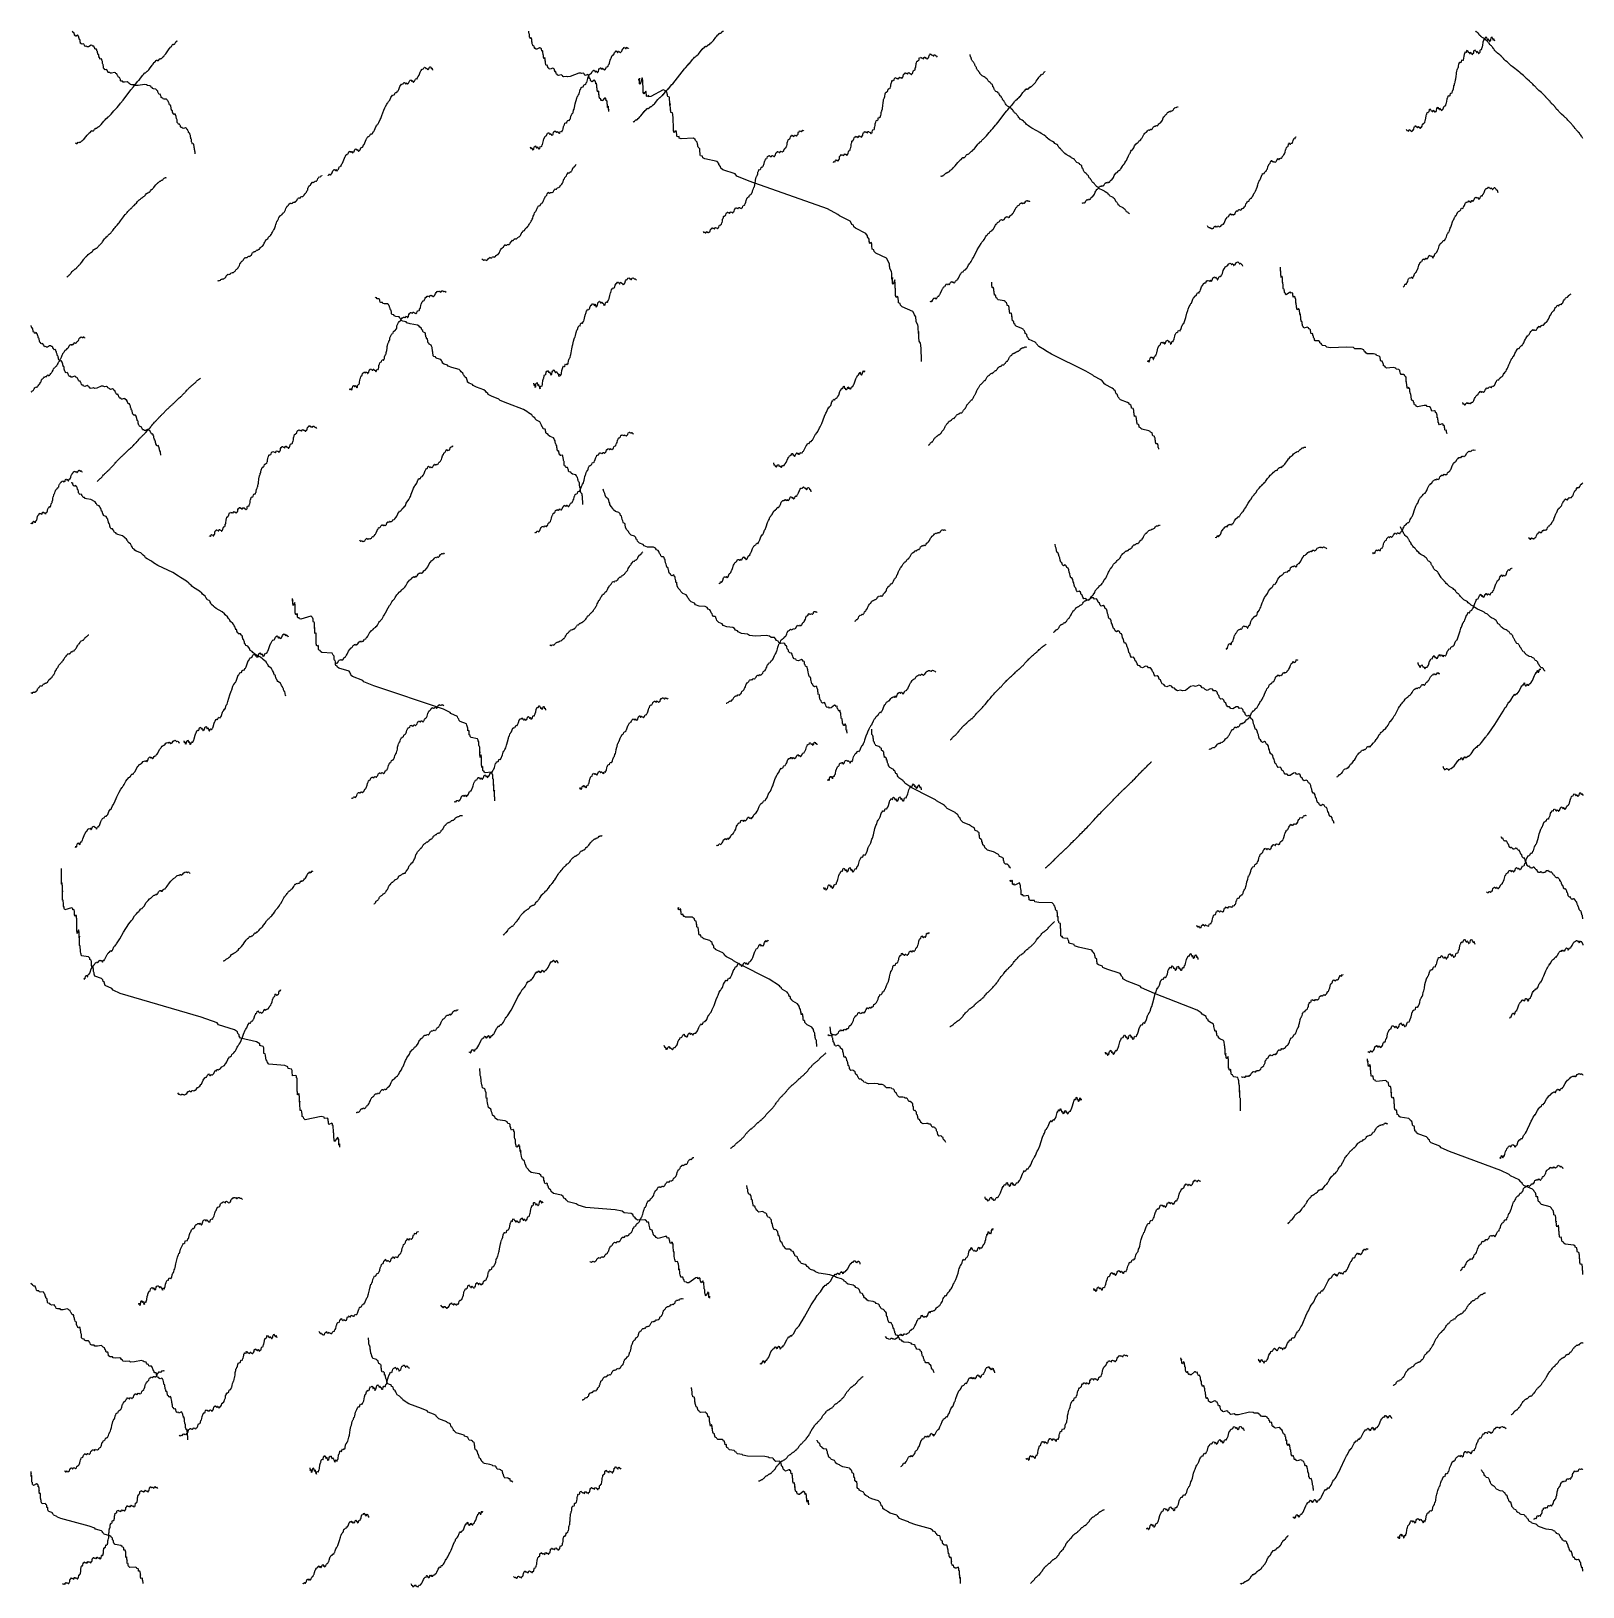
# Model space of a CAD drawing. Header units: metres. Extents: x 0 to 1, y 0 to 1.
import ezdxf

# ---------------------------------------------------------------- set-up
doc = ezdxf.new("R2010")
doc.units = ezdxf.units.M

msp = doc.modelspace()

# ---------------------------------------------------------------- linework, layer by layer
at = {"layer": '2', "color": 0}
for p, q in [((0.026791, 0.999684), (0.02671, 1)), ((0.026969, 0.999651), (0.026791, 0.999684)), ((0.027032, 0.999131), (0.026969, 0.999651)), ((0.02721, 0.998969), (0.027032, 0.999131)), ((0.027599, 0.999272), (0.02721, 0.998969)), ((0.027736, 0.998871), (0.027599, 0.999272)), ((0.027799, 0.998431), (0.027736, 0.998871)), ((0.027937, 0.998125), (0.027799, 0.998431)), ((0.027986, 0.997508), (0.027937, 0.998125)), ((0.028164, 0.997266), (0.027986, 0.997508)), ((0.028552, 0.997392), (0.028164, 0.997266)), ((0.02869, 0.996929), (0.028552, 0.997392)), ((0.029078, 0.996927), (0.02869, 0.996929)), ((0.029926, 0.99758), (0.029078, 0.996927)), ((0.030227, 0.997302), (0.029926, 0.99758)), ((0.030364, 0.996919), (0.030227, 0.997302)), ((0.030665, 0.996737), (0.030364, 0.996919)), ((0.030771, 0.996164), (0.030665, 0.996737)), ((0.030834, 0.995774), (0.030771, 0.996164)), ((0.030972, 0.995578), (0.030834, 0.995774)), ((0.03102, 0.995001), (0.030972, 0.995578)), ((0.031158, 0.994677), (0.03102, 0.995001)), ((0.031458, 0.994626), (0.031158, 0.994677)), ((0.031565, 0.9941), (0.031458, 0.994626)), ((0.031613, 0.993602), (0.031565, 0.9941)), ((0.03172, 0.993171), (0.031613, 0.993602)), ((0.031757, 0.99251), (0.03172, 0.993171)), ((0.031935, 0.992217), (0.031757, 0.99251)), ((0.092513, 0.991857), (0.09306, 0.992879)), ((0.09306, 0.992879), (0.093243, 0.993159)), ((0.093243, 0.993159), (0.093306, 0.993129)), ((0.093306, 0.993129), (0.093489, 0.99346)), ((0.093489, 0.99346), (0.09355, 0.993509)), ((0.09355, 0.993509), (0.093572, 0.993367)), ((0.093572, 0.993367), (0.093635, 0.993374)), ((0.093635, 0.993374), (0.093656, 0.993314)), ((0.093656, 0.993314), (0.093719, 0.993311)), ((0.093719, 0.993311), (0.093902, 0.993719)), ((0.093902, 0.993719), (0.093963, 0.993793)), ((0.093963, 0.993793), (0.093984, 0.993692)), ((0.093984, 0.993692), (0.094046, 0.993819)), ((0.094046, 0.993819), (0.094066, 0.993799)), ((0.320766, 0.999488), (0.320746, 1)), ((0.320828, 0.999144), (0.320766, 0.999488)), ((0.320843, 0.998717), (0.320828, 0.999144)), ((0.320905, 0.998292), (0.320843, 0.998717)), ((0.321095, 0.998216), (0.320905, 0.998292)), ((0.321141, 0.997853), (0.321095, 0.998216)), ((0.321155, 0.997386), (0.321141, 0.997853)), ((0.321201, 0.99718), (0.321155, 0.997386)), ((0.321211, 0.996787), (0.321201, 0.99718)), ((0.321273, 0.996319), (0.321211, 0.996787)), ((0.321464, 0.996113), (0.321273, 0.996319)), ((0.321509, 0.995719), (0.321464, 0.996113)), ((0.3217, 0.995431), (0.321509, 0.995719)), ((0.322286, 0.995778), (0.3217, 0.995431)), ((0.322425, 0.995516), (0.322286, 0.995778)), ((0.32247, 0.995081), (0.322425, 0.995516)), ((0.322609, 0.994975), (0.32247, 0.995081)), ((0.322642, 0.994606), (0.322609, 0.994975)), ((0.322657, 0.994117), (0.322642, 0.994606)), ((0.322702, 0.993845), (0.322657, 0.994117)), ((0.322712, 0.993436), (0.322702, 0.993845)), ((0.322758, 0.993082), (0.322712, 0.993436)), ((0.322897, 0.993228), (0.322758, 0.993082)), ((0.32293, 0.992918), (0.322897, 0.993228)), ((0.32294, 0.992468), (0.32293, 0.992918)), ((0.322973, 0.992314), (0.32294, 0.992468)), ((0.322981, 0.991933), (0.322973, 0.992314)), ((0.437412, 0.991717), (0.437915, 0.992375)), ((0.437915, 0.992375), (0.43808, 0.992514)), ((0.43808, 0.992514), (0.438134, 0.992488)), ((0.438134, 0.992488), (0.438299, 0.992653)), ((0.438299, 0.992653), (0.438352, 0.992631)), ((0.438352, 0.992631), (0.43852, 0.992758)), ((0.43852, 0.992758), (0.439023, 0.993383)), ((0.439023, 0.993383), (0.439187, 0.993511)), ((0.439187, 0.993511), (0.43969, 0.994114)), ((0.43969, 0.994114), (0.441198, 0.996165)), ((0.441198, 0.996165), (0.441691, 0.996759)), ((0.441691, 0.996759), (0.441855, 0.996885)), ((0.441855, 0.996885), (0.442347, 0.997505)), ((0.442347, 0.997505), (0.442508, 0.997631)), ((0.442508, 0.997631), (0.442563, 0.997603)), ((0.442563, 0.997603), (0.442727, 0.997764)), ((0.442727, 0.997764), (0.442781, 0.99774)), ((0.442781, 0.99774), (0.442945, 0.997878)), ((0.442945, 0.997878), (0.443438, 0.998536)), ((0.443438, 0.998536), (0.443599, 0.998675)), ((0.443599, 0.998675), (0.443652, 0.998649)), ((0.443652, 0.998649), (0.443813, 0.998813)), ((0.443813, 0.998813), (0.443866, 0.998791)), ((0.443866, 0.998791), (0.443884, 0.998714)), ((0.443884, 0.998714), (0.443939, 0.998726)), ((0.443939, 0.998726), (0.443957, 0.998654)), ((0.443957, 0.998654), (0.444011, 0.998643)), ((0.444011, 0.998643), (0.444176, 0.998856)), ((0.444176, 0.998856), (0.444229, 0.998849)), ((0.444229, 0.998849), (0.444247, 0.998774)), ((0.444247, 0.998774), (0.444301, 0.998793)), ((0.444301, 0.998793), (0.444319, 0.998724)), ((0.444319, 0.998724), (0.444373, 0.998702)), ((0.444373, 0.998702), (0.444538, 0.998882)), ((0.444538, 0.998882), (0.444591, 0.998865)), ((0.444591, 0.998865), (0.444756, 0.999022)), ((0.444756, 0.999022), (0.445248, 0.999737)), ((0.445248, 0.999737), (0.445409, 0.999895)), ((0.445409, 0.999895), (0.445463, 0.999875)), ((0.445463, 0.999875), (0.445624, 1.000058)), ((0.445624, 1.000058), (0.445676, 1.000042)), ((0.445676, 1.000042), (0.445694, 0.999966)), ((0.445694, 0.999966), (0.445748, 0.999981)), ((0.445748, 0.999981), (0.445765, 0.99991)), ((0.445765, 0.99991), (0.445819, 0.999902)), ((0.445819, 0.999902), (0.44598, 1.000124)), ((0.44598, 1.000124), (0.446032, 1.00012)), ((0.446032, 1.00012), (0.44605, 1.000047)), ((0.44605, 1.000047), (0.446102, 1.000069)), ((0.446102, 1.000069), (0.446119, 1)), ((0.93106, 0.999974), (0.931049, 1)), ((0.931093, 0.999991), (0.93106, 0.999974)), ((0.931112, 0.9999), (0.931093, 0.999991)), ((0.931146, 0.999881), (0.931112, 0.9999)), ((0.931245, 0.999917), (0.931146, 0.999881)), ((0.931303, 0.999837), (0.931245, 0.999917)), ((0.931322, 0.999778), (0.931303, 0.999837)), ((0.93138, 0.999697), (0.931322, 0.999778)), ((0.931413, 0.999549), (0.93138, 0.999697)), ((0.931447, 0.999513), (0.931413, 0.999549)), ((0.931547, 0.999502), (0.931447, 0.999513)), ((0.931604, 0.999395), (0.931547, 0.999502)), ((0.931704, 0.999347), (0.931604, 0.999395)), ((0.932004, 0.999298), (0.931704, 0.999347)), ((0.932178, 0.999169), (0.932004, 0.999298)), ((0.932236, 0.999093), (0.932178, 0.999169)), ((0.932409, 0.998962), (0.932236, 0.999093)), ((0.932509, 0.998786), (0.932409, 0.998962)), ((0.932528, 0.998741), (0.932509, 0.998786)), ((0.932586, 0.998702), (0.932528, 0.998741)), ((0.932619, 0.998578), (0.932586, 0.998702)), ((0.932677, 0.998502), (0.932619, 0.998578)), ((0.93285, 0.998369), (0.932677, 0.998502)), ((0.932951, 0.998191), (0.93285, 0.998369)), ((0.932984, 0.9981), (0.932951, 0.998191)), ((0.933084, 0.99792), (0.932984, 0.9981)), ((0.933142, 0.997716), (0.933084, 0.99792)), ((0.933175, 0.997674), (0.933142, 0.997716)), ((0.933275, 0.997641), (0.933175, 0.997674)), ((0.933333, 0.997522), (0.933275, 0.997641)), ((0.933433, 0.997453), (0.933333, 0.997522)), ((0.933733, 0.997342), (0.933433, 0.997453)), ((0.933906, 0.997177), (0.933733, 0.997342)), ((0.933964, 0.997089), (0.933906, 0.997177)), ((0.934137, 0.996922), (0.933964, 0.997089)), ((0.934238, 0.996725), (0.934137, 0.996922)), ((0.934337, 0.996641), (0.934238, 0.996725)), ((0.934638, 0.996481), (0.934337, 0.996641)), ((0.934811, 0.996289), (0.934638, 0.996481)), ((0.935111, 0.996093), (0.934811, 0.996289)), ((0.936013, 0.9956), (0.935111, 0.996093)), ((0.935508, 0.991147), (0.935652, 0.992685)), ((0.935652, 0.992685), (0.935794, 0.993407)), ((0.935794, 0.993407), (0.935981, 0.993646)), ((0.935981, 0.993646), (0.936124, 0.994568)), ((0.936534, 0.995214), (0.936013, 0.9956)), ((0.936124, 0.994568), (0.936265, 0.99468)), ((0.936265, 0.99468), (0.93651, 0.994374)), ((0.93651, 0.994374), (0.936697, 0.994879)), ((0.936708, 0.995054), (0.936534, 0.995214)), ((0.936697, 0.994879), (0.936882, 0.994579)), ((0.937228, 0.994666), (0.936708, 0.995054)), ((0.936882, 0.994579), (0.937068, 0.995015)), ((0.937068, 0.995015), (0.937211, 0.996088)), ((0.937211, 0.996088), (0.937352, 0.996349)), ((0.937529, 0.994342), (0.937228, 0.994666)), ((0.937352, 0.996349), (0.937538, 0.995984)), ((0.937587, 0.994269), (0.937529, 0.994342)), ((0.937538, 0.995984), (0.937679, 0.996445)), ((0.93776, 0.994144), (0.937587, 0.994269)), ((0.937679, 0.996445), (0.937819, 0.9961)), ((0.937861, 0.993971), (0.93776, 0.994144)), ((0.937819, 0.9961), (0.938139, 0.995168)), ((0.938034, 0.99381), (0.937861, 0.993971)), ((0.938555, 0.99342), (0.938034, 0.99381)), ((0.938139, 0.995168), (0.938384, 0.995194)), ((0.938384, 0.995194), (0.938626, 0.99442)), ((0.938856, 0.993094), (0.938555, 0.99342)), ((0.938626, 0.99442), (0.938871, 0.994378)), ((0.938956, 0.992953), (0.938856, 0.993094)), ((0.938871, 0.994378), (0.939057, 0.995085)), ((0.939257, 0.992625), (0.938956, 0.992953)), ((0.939057, 0.995085), (0.939242, 0.994985)), ((0.939242, 0.994985), (0.939485, 0.994146)), ((0.93943, 0.992335), (0.939257, 0.992625)), ((0.93945, 0.992297), (0.93943, 0.992335)), ((0.939507, 0.992276), (0.93945, 0.992297)), ((0.939485, 0.994146), (0.93967, 0.994244)), ((0.939541, 0.992163), (0.939507, 0.992276)), ((0.93967, 0.994244), (0.939853, 0.993541)), ((0.939853, 0.993541), (0.940098, 0.993431)), ((0.940098, 0.993431), (0.940284, 0.994086)), ((0.940284, 0.994086), (0.940469, 0.993934)), ((0.940469, 0.993934), (0.940656, 0.99452)), ((0.940656, 0.99452), (0.940799, 0.995707)), ((0.940799, 0.995707), (0.94094, 0.996082)), ((0.94094, 0.996082), (0.941125, 0.995865)), ((0.941125, 0.995865), (0.941267, 0.996439)), ((0.941267, 0.996439), (0.941407, 0.996207)), ((0.941407, 0.996207), (0.941649, 0.995304)), ((0.941649, 0.995304), (0.941834, 0.995354)), ((0.941834, 0.995354), (0.942017, 0.994603)), ((0.942017, 0.994603), (0.942202, 0.994584)), ((0.942202, 0.994584), (0.942344, 0.995309)), ((0.942344, 0.995309), (0.942484, 0.995226)), ((0.942484, 0.995226), (0.942667, 0.99441)), ((0.942667, 0.99441), (0.942807, 0.994526)), ((0.942807, 0.994526), (0.942946, 0.99384)), ((0.032324, 0.992232), (0.031935, 0.992217)), ((0.032461, 0.991729), (0.032324, 0.992232)), ((0.03285, 0.991616), (0.032461, 0.991729)), ((0.033698, 0.992025), (0.03285, 0.991616)), ((0.033998, 0.991661), (0.033698, 0.992025)), ((0.034136, 0.991238), (0.033998, 0.991661)), ((0.034436, 0.99097), (0.034136, 0.991238)), ((0.034543, 0.990367), (0.034436, 0.99097)), ((0.034931, 0.990173), (0.034543, 0.990367)), ((0.035779, 0.990406), (0.034931, 0.990173)), ((0.03608, 0.98998), (0.035779, 0.990406)), ((0.036928, 0.990084), (0.03608, 0.98998)), ((0.038779, 0.990968), (0.036928, 0.990084)), ((0.039435, 0.990773), (0.038779, 0.990968)), ((0.039735, 0.990427), (0.039435, 0.990773)), ((0.040391, 0.990326), (0.039735, 0.990427)), ((0.040623, 0.989783), (0.040391, 0.990326)), ((0.04076, 0.98941), (0.040623, 0.989783)), ((0.041061, 0.989252), (0.04076, 0.98941)), ((0.041167, 0.988688), (0.041061, 0.989252)), ((0.041467, 0.988402), (0.041167, 0.988688)), ((0.042123, 0.988433), (0.041467, 0.988402)), ((0.042355, 0.987936), (0.042123, 0.988433)), ((0.042462, 0.987451), (0.042355, 0.987936)), ((0.042694, 0.987049), (0.042462, 0.987451)), ((0.042776, 0.986398), (0.042694, 0.987049)), ((0.042839, 0.986041), (0.042776, 0.986398)), ((0.042977, 0.985915), (0.042839, 0.986041)), ((0.043025, 0.985362), (0.042977, 0.985915)), ((0.043163, 0.985108), (0.043025, 0.985362)), ((0.043463, 0.985209), (0.043163, 0.985108)), ((0.04357, 0.984737), (0.043463, 0.985209)), ((0.043618, 0.984264), (0.04357, 0.984737)), ((0.043725, 0.983887), (0.043618, 0.984264)), ((0.043762, 0.983245), (0.043725, 0.983887)), ((0.0439, 0.98291), (0.043762, 0.983245)), ((0.0442, 0.982835), (0.0439, 0.98291)), ((0.044307, 0.9823), (0.0442, 0.982835)), ((0.044607, 0.982097), (0.044307, 0.9823)), ((0.045263, 0.98231), (0.044607, 0.982097)), ((0.045495, 0.981877), (0.045263, 0.98231)), ((0.082923, 0.98217), (0.083112, 0.982418)), ((0.083112, 0.982418), (0.083175, 0.982439)), ((0.083175, 0.982439), (0.083198, 0.982287)), ((0.083198, 0.982287), (0.083263, 0.982264)), ((0.083263, 0.982264), (0.083285, 0.982195)), ((0.08335, 0.982163), (0.083539, 0.982487)), ((0.083539, 0.982487), (0.083603, 0.982534)), ((0.083603, 0.982534), (0.083624, 0.982423)), ((0.083624, 0.982423), (0.083688, 0.982522)), ((0.083688, 0.982522), (0.083709, 0.982493)), ((0.083709, 0.982493), (0.083776, 0.982391)), ((0.083776, 0.982391), (0.083972, 0.982516)), ((0.083972, 0.982516), (0.084037, 0.982496)), ((0.084037, 0.982496), (0.084233, 0.982611)), ((0.084233, 0.982611), (0.084799, 0.983361)), ((0.084799, 0.983361), (0.084988, 0.98355)), ((0.084988, 0.98355), (0.085054, 0.983489)), ((0.085054, 0.983489), (0.085243, 0.983729)), ((0.085243, 0.983729), (0.085306, 0.983748)), ((0.085306, 0.983748), (0.085501, 0.983858)), ((0.085501, 0.983858), (0.086068, 0.984593)), ((0.086068, 0.984593), (0.086257, 0.984777)), ((0.086257, 0.984777), (0.086823, 0.985503)), ((0.086823, 0.985503), (0.088462, 0.988022)), ((0.088462, 0.988022), (0.089009, 0.988801)), ((0.089009, 0.988801), (0.089198, 0.988944)), ((0.089198, 0.988944), (0.089746, 0.989775)), ((0.089746, 0.989775), (0.089928, 0.989991)), ((0.089928, 0.989991), (0.089994, 0.989909)), ((0.089994, 0.989909), (0.090183, 0.990088)), ((0.090183, 0.990088), (0.090246, 0.990086)), ((0.090246, 0.990086), (0.090435, 0.990255)), ((0.090435, 0.990255), (0.090983, 0.991163)), ((0.090983, 0.991163), (0.091165, 0.991405)), ((0.091165, 0.991405), (0.091229, 0.991362)), ((0.091229, 0.991362), (0.091411, 0.991655)), ((0.091411, 0.991655), (0.091472, 0.991691)), ((0.091472, 0.991691), (0.091495, 0.991528)), ((0.091495, 0.991528), (0.09156, 0.991474)), ((0.09156, 0.991474), (0.091582, 0.991394)), ((0.091582, 0.991394), (0.091648, 0.99133)), ((0.091648, 0.99133), (0.091837, 0.991564)), ((0.091837, 0.991564), (0.0919, 0.99158)), ((0.0919, 0.99158), (0.091922, 0.991459)), ((0.091922, 0.991459), (0.091985, 0.991526)), ((0.091985, 0.991526), (0.092006, 0.991487)), ((0.092006, 0.991487), (0.092071, 0.991419)), ((0.092071, 0.991419), (0.09226, 0.991637)), ((0.09226, 0.991637), (0.092324, 0.991648)), ((0.092324, 0.991648), (0.092513, 0.991857)), ((0.323043, 0.991444), (0.322981, 0.991933)), ((0.323234, 0.991169), (0.323043, 0.991444)), ((0.323279, 0.99076), (0.323234, 0.991169)), ((0.32347, 0.990404), (0.323279, 0.99076)), ((0.324056, 0.990542), (0.32347, 0.990404)), ((0.324195, 0.99023), (0.324056, 0.990542)), ((0.32424, 0.989779), (0.324195, 0.99023)), ((0.324379, 0.989624), (0.32424, 0.989779)), ((0.324412, 0.989243), (0.324379, 0.989624)), ((0.324602, 0.988845), (0.324412, 0.989243)), ((0.325188, 0.988853), (0.324602, 0.988845)), ((0.325327, 0.98851), (0.325188, 0.988853)), ((0.325913, 0.988436), (0.325327, 0.98851)), ((0.327714, 0.989442), (0.325913, 0.988436)), ((0.328141, 0.989336), (0.327714, 0.989442)), ((0.32828, 0.988952), (0.328141, 0.989336)), ((0.328708, 0.989003), (0.32828, 0.988952)), ((0.328809, 0.98867), (0.328708, 0.989003)), ((0.328855, 0.988197), (0.328809, 0.98867)), ((0.328994, 0.987977), (0.328855, 0.988197)), ((0.329027, 0.987579), (0.328994, 0.987977)), ((0.329166, 0.987277), (0.329027, 0.987579)), ((0.329593, 0.987579), (0.329166, 0.987277)), ((0.329694, 0.987306), (0.329593, 0.987579)), ((0.329727, 0.986868), (0.329694, 0.987306)), ((0.329829, 0.986751), (0.329727, 0.986868)), ((0.329853, 0.986379), (0.329829, 0.986751)), ((0.329868, 0.985879), (0.329853, 0.986379)), ((0.329913, 0.985573), (0.329868, 0.985879)), ((0.329924, 0.985156), (0.329913, 0.985573)), ((0.329969, 0.984768), (0.329924, 0.985156)), ((0.330108, 0.984808), (0.329969, 0.984768)), ((0.330141, 0.984473), (0.330108, 0.984808)), ((0.330152, 0.984015), (0.330141, 0.984473)), ((0.330185, 0.983836), (0.330152, 0.984015)), ((0.330192, 0.983449), (0.330185, 0.983836)), ((0.330238, 0.983019), (0.330192, 0.983449)), ((0.330377, 0.982929), (0.330238, 0.983019)), ((0.33041, 0.982563), (0.330377, 0.982929)), ((0.330549, 0.982391), (0.33041, 0.982563)), ((0.330976, 0.983095), (0.330549, 0.982391)), ((0.331078, 0.982918), (0.330976, 0.983095)), ((0.33111, 0.98251), (0.331078, 0.982918)), ((0.331212, 0.982489), (0.33111, 0.98251)), ((0.331236, 0.98214), (0.331212, 0.982489)), ((0.373125, 0.981362), (0.373489, 0.982448)), ((0.373489, 0.982448), (0.373781, 0.982782)), ((0.373781, 0.982782), (0.374145, 0.983945)), ((0.374145, 0.983945), (0.374498, 0.984426)), ((0.374498, 0.984426), (0.374733, 0.984257)), ((0.374733, 0.984257), (0.375025, 0.984794)), ((0.375025, 0.984794), (0.375308, 0.984668)), ((0.375308, 0.984668), (0.3756, 0.985057)), ((0.3756, 0.985057), (0.375964, 0.98629)), ((0.375964, 0.98629), (0.376317, 0.986839)), ((0.376317, 0.986839), (0.3766, 0.986741)), ((0.3766, 0.986741), (0.376953, 0.987367)), ((0.376953, 0.987367), (0.377296, 0.987328)), ((0.377296, 0.987328), (0.377484, 0.986829)), ((0.377484, 0.986829), (0.377718, 0.986955)), ((0.377718, 0.986955), (0.377945, 0.986431)), ((0.377945, 0.986431), (0.378179, 0.98641)), ((0.378179, 0.98641), (0.378472, 0.98713)), ((0.378472, 0.98713), (0.378755, 0.987182)), ((0.378755, 0.987182), (0.378982, 0.986686)), ((0.378982, 0.986686), (0.379265, 0.986816)), ((0.379265, 0.986816), (0.37954, 0.986295)), ((0.37954, 0.986295), (0.379774, 0.986167)), ((0.379774, 0.986167), (0.380066, 0.986754)), ((0.380066, 0.986754), (0.380349, 0.986677)), ((0.380349, 0.986677), (0.380641, 0.987117)), ((0.380641, 0.987117), (0.381006, 0.988412)), ((0.381006, 0.988412), (0.381359, 0.989021)), ((0.381359, 0.989021), (0.381642, 0.988973)), ((0.381642, 0.988973), (0.381995, 0.989659)), ((0.381995, 0.989659), (0.382337, 0.989679)), ((0.382337, 0.989679), (0.382564, 0.989204)), ((0.382564, 0.989204), (0.382847, 0.989358)), ((0.382847, 0.989358), (0.383122, 0.988862)), ((0.383122, 0.988862), (0.383405, 0.98887)), ((0.383405, 0.98887), (0.383758, 0.989626)), ((0.383758, 0.989626), (0.3841, 0.989713)), ((0.3841, 0.989713), (0.384375, 0.989245)), ((0.384375, 0.989245), (0.384717, 0.989409)), ((0.384717, 0.989409), (0.385048, 0.988923)), ((0.426454, 0.982029), (0.426946, 0.982577)), ((0.426946, 0.982577), (0.427111, 0.982686)), ((0.427111, 0.982686), (0.427603, 0.983259)), ((0.427603, 0.983259), (0.427764, 0.98337)), ((0.427764, 0.98337), (0.42782, 0.983339)), ((0.42782, 0.983339), (0.427988, 0.98349)), ((0.427988, 0.98349), (0.428042, 0.983463)), ((0.428042, 0.983463), (0.42821, 0.983592)), ((0.42821, 0.983592), (0.428713, 0.984221)), ((0.428713, 0.984221), (0.428878, 0.984351)), ((0.428878, 0.984351), (0.428932, 0.984321)), ((0.428932, 0.984321), (0.429097, 0.984477)), ((0.429097, 0.984477), (0.42915, 0.984452)), ((0.42915, 0.984452), (0.429318, 0.984569)), ((0.429318, 0.984569), (0.429821, 0.985165)), ((0.429821, 0.985165), (0.429986, 0.985284)), ((0.429986, 0.985284), (0.430489, 0.985858)), ((0.430489, 0.985858), (0.431996, 0.987823)), ((0.431996, 0.987823), (0.432489, 0.988389)), ((0.432489, 0.988389), (0.432653, 0.988505)), ((0.432653, 0.988505), (0.433145, 0.989096)), ((0.433145, 0.989096), (0.433306, 0.989213)), ((0.433306, 0.989213), (0.433361, 0.989183)), ((0.433361, 0.989183), (0.433525, 0.989333)), ((0.433525, 0.989333), (0.433579, 0.989307)), ((0.433579, 0.989307), (0.433743, 0.989436)), ((0.433743, 0.989436), (0.434236, 0.990065)), ((0.434236, 0.990065), (0.434397, 0.990195)), ((0.434397, 0.990195), (0.43445, 0.990166)), ((0.43445, 0.990166), (0.434611, 0.990321)), ((0.434611, 0.990321), (0.434664, 0.990296)), ((0.434664, 0.990296), (0.434682, 0.990218)), ((0.434682, 0.990218), (0.434738, 0.990229)), ((0.434738, 0.990229), (0.434757, 0.990157)), ((0.434757, 0.990157), (0.434813, 0.990145)), ((0.434813, 0.990145), (0.43498, 0.990355)), ((0.43498, 0.990355), (0.435035, 0.990348)), ((0.435035, 0.990348), (0.435054, 0.990273)), ((0.435054, 0.990273), (0.435108, 0.990291)), ((0.435108, 0.990291), (0.435126, 0.990221)), ((0.435126, 0.990221), (0.435182, 0.990199)), ((0.435182, 0.990199), (0.43535, 0.990376)), ((0.43535, 0.990376), (0.435405, 0.990358)), ((0.435405, 0.990358), (0.435573, 0.990513)), ((0.435573, 0.990513), (0.436076, 0.99122)), ((0.436076, 0.99122), (0.43624, 0.991376)), ((0.43624, 0.991376), (0.436295, 0.991355)), ((0.436295, 0.991355), (0.436459, 0.991536)), ((0.436459, 0.991536), (0.436513, 0.991519)), ((0.436513, 0.991519), (0.436531, 0.991442)), ((0.436531, 0.991442), (0.436586, 0.991456)), ((0.436586, 0.991456), (0.436604, 0.991385)), ((0.436604, 0.991385), (0.436659, 0.991377)), ((0.436659, 0.991377), (0.436823, 0.991596)), ((0.436823, 0.991596), (0.436877, 0.991592)), ((0.436877, 0.991592), (0.436895, 0.991517)), ((0.436895, 0.991517), (0.436948, 0.991539)), ((0.436948, 0.991539), (0.436966, 0.99147)), ((0.436966, 0.99147), (0.437022, 0.991442)), ((0.437022, 0.991442), (0.43719, 0.991602)), ((0.43719, 0.991602), (0.437244, 0.991579)), ((0.437244, 0.991579), (0.437412, 0.991717)), ((0.572175, 0.981724), (0.572326, 0.982652)), ((0.572326, 0.982652), (0.572569, 0.983022)), ((0.572569, 0.983022), (0.572931, 0.982883)), ((0.572931, 0.982883), (0.573174, 0.983391)), ((0.573174, 0.983391), (0.573566, 0.983085)), ((0.573566, 0.983085), (0.574063, 0.982649)), ((0.574063, 0.982649), (0.574396, 0.982958)), ((0.574396, 0.982958), (0.574934, 0.982332)), ((0.574934, 0.982332), (0.575268, 0.982532)), ((0.575268, 0.982532), (0.575493, 0.983268)), ((0.575493, 0.983268), (0.575854, 0.98333)), ((0.575854, 0.98333), (0.576392, 0.982732)), ((0.576392, 0.982732), (0.576754, 0.982931)), ((0.576754, 0.982931), (0.577336, 0.982129)), ((0.57767, 0.98223), (0.577895, 0.982899)), ((0.577895, 0.982899), (0.578256, 0.982854)), ((0.578256, 0.982854), (0.578481, 0.983415)), ((0.578481, 0.983415), (0.578632, 0.984393)), ((0.578632, 0.984393), (0.578875, 0.984846)), ((0.578875, 0.984846), (0.579237, 0.984829)), ((0.579237, 0.984829), (0.57948, 0.985419)), ((0.57948, 0.985419), (0.579871, 0.985246)), ((0.579871, 0.985246), (0.580409, 0.984673)), ((0.580409, 0.984673), (0.580771, 0.984889)), ((0.580771, 0.984889), (0.581353, 0.984114)), ((0.581353, 0.984114), (0.581715, 0.984222)), ((0.581715, 0.984222), (0.581958, 0.984896)), ((0.581958, 0.984896), (0.58235, 0.984857)), ((0.58235, 0.984857), (0.582932, 0.98411)), ((0.582932, 0.98411), (0.583324, 0.984209)), ((0.583324, 0.984209), (0.583955, 0.983246)), ((0.605173, 0.984639), (0.605141, 0.985034)), ((0.605255, 0.984311), (0.605173, 0.984639)), ((0.605304, 0.983993), (0.605255, 0.984311)), ((0.605385, 0.983616), (0.605304, 0.983993)), ((0.60559, 0.983331), (0.605385, 0.983616)), ((0.605712, 0.983041), (0.60559, 0.983331)), ((0.605761, 0.982679), (0.605712, 0.983041)), ((0.605884, 0.982435), (0.605761, 0.982679)), ((0.605957, 0.982169), (0.605884, 0.982435)), ((0.922992, 0.981624), (0.923181, 0.982625)), ((0.923181, 0.982625), (0.923368, 0.982816)), ((0.923368, 0.982816), (0.923556, 0.983748)), ((0.923556, 0.983748), (0.9237, 0.9852)), ((0.9237, 0.9852), (0.923843, 0.985837)), ((0.923843, 0.985837), (0.92403, 0.985963)), ((0.92403, 0.985963), (0.924172, 0.986799)), ((0.924172, 0.986799), (0.924314, 0.986826)), ((0.924314, 0.986826), (0.924558, 0.986373)), ((0.924558, 0.986373), (0.924745, 0.986766)), ((0.924745, 0.986766), (0.92493, 0.986354)), ((0.92493, 0.986354), (0.925117, 0.986678)), ((0.925117, 0.986678), (0.92526, 0.987665)), ((0.92526, 0.987665), (0.925401, 0.987841)), ((0.925401, 0.987841), (0.925586, 0.987365)), ((0.925586, 0.987365), (0.925727, 0.987741)), ((0.925727, 0.987741), (0.925867, 0.987312)), ((0.925867, 0.987312), (0.926291, 0.986422)), ((0.926291, 0.986422), (0.926614, 0.986482)), ((0.926614, 0.986482), (0.926934, 0.985741)), ((0.926934, 0.985741), (0.927257, 0.985732)), ((0.927257, 0.985732), (0.927504, 0.986464)), ((0.927504, 0.986464), (0.927749, 0.986389)), ((0.927749, 0.986389), (0.928069, 0.985583)), ((0.928069, 0.985583), (0.928314, 0.985707)), ((0.928314, 0.985707), (0.928556, 0.985028)), ((0.928556, 0.985028), (0.928879, 0.984951)), ((0.928879, 0.984951), (0.929126, 0.985631)), ((0.929126, 0.985631), (0.929371, 0.985504)), ((0.929371, 0.985504), (0.929617, 0.986116)), ((0.929617, 0.986116), (0.929806, 0.987322)), ((0.929806, 0.987322), (0.929993, 0.987716)), ((0.929993, 0.987716), (0.930237, 0.987525)), ((0.930237, 0.987525), (0.930424, 0.988118)), ((0.930424, 0.988118), (0.930609, 0.987904)), ((0.930609, 0.987904), (0.930929, 0.987034)), ((0.930929, 0.987034), (0.931174, 0.98711)), ((0.931174, 0.98711), (0.931416, 0.986383)), ((0.931416, 0.986383), (0.931661, 0.986389)), ((0.931661, 0.986389), (0.931848, 0.987133)), ((0.931848, 0.987133), (0.932033, 0.987069)), ((0.932033, 0.987069), (0.932275, 0.986278)), ((0.932275, 0.986278), (0.93246, 0.986413)), ((0.93246, 0.986413), (0.932643, 0.985746)), ((0.932643, 0.985746), (0.932967, 0.985601)), ((0.932967, 0.985601), (0.933214, 0.98623)), ((0.933214, 0.98623), (0.933458, 0.986051)), ((0.933458, 0.986051), (0.933705, 0.986611)), ((0.933705, 0.986611), (0.933894, 0.987778)), ((0.933894, 0.987778), (0.93408, 0.988133)), ((0.93408, 0.988133), (0.934325, 0.98789)), ((0.934325, 0.98789), (0.934512, 0.988444)), ((0.934512, 0.988444), (0.934697, 0.988192)), ((0.934697, 0.988192), (0.934944, 0.988683)), ((0.934944, 0.988683), (0.935132, 0.989798)), ((0.935132, 0.989798), (0.935319, 0.990101)), ((0.935319, 0.990101), (0.935508, 0.991147)), ((0.939598, 0.992105), (0.939541, 0.992163)), ((0.939772, 0.992027), (0.939598, 0.992105)), ((0.939872, 0.991881), (0.939772, 0.992027)), ((0.939905, 0.9918), (0.939872, 0.991881)), ((0.940005, 0.991653), (0.939905, 0.9918)), ((0.940063, 0.991467), (0.940005, 0.991653)), ((0.940121, 0.991393), (0.940063, 0.991467)), ((0.940294, 0.991267), (0.940121, 0.991393)), ((0.940394, 0.991094), (0.940294, 0.991267)), ((0.940568, 0.990931), (0.940394, 0.991094)), ((0.941089, 0.990538), (0.940568, 0.990931)), ((0.94139, 0.990211), (0.941089, 0.990538)), ((0.94149, 0.990069), (0.94139, 0.990211)), ((0.941791, 0.98974), (0.94149, 0.990069)), ((0.941964, 0.989449), (0.941791, 0.98974)), ((0.941998, 0.989382), (0.941964, 0.989449)), ((0.942098, 0.989277), (0.941998, 0.989382)), ((0.942156, 0.989115), (0.942098, 0.989277)), ((0.942256, 0.988973), (0.942156, 0.989115)), ((0.942557, 0.988641), (0.942256, 0.988973)), ((0.94273, 0.988348), (0.942557, 0.988641)), ((0.942788, 0.988219), (0.94273, 0.988348)), ((0.942962, 0.987925), (0.942788, 0.988219)), ((0.943062, 0.987654), (0.942962, 0.987925)), ((0.943096, 0.987609), (0.943062, 0.987654)), ((0.943196, 0.987567), (0.943096, 0.987609)), ((0.943253, 0.987443), (0.943196, 0.987567)), ((0.943353, 0.987365), (0.943253, 0.987443)), ((0.943653, 0.987226), (0.943353, 0.987365)), ((0.943827, 0.987045), (0.943653, 0.987226)), ((0.943884, 0.986953), (0.943827, 0.987045)), ((0.944058, 0.98677), (0.943884, 0.986953)), ((0.944158, 0.986564), (0.944058, 0.98677)), ((0.944258, 0.98647), (0.944158, 0.986564)), ((0.944558, 0.986284), (0.944258, 0.98647)), ((0.944732, 0.986075), (0.944558, 0.986284)), ((0.945032, 0.985853), (0.944732, 0.986075)), ((0.945934, 0.985278), (0.945032, 0.985853)), ((0.946455, 0.984845), (0.945934, 0.985278)), ((0.946628, 0.984669), (0.946455, 0.984845)), ((0.947149, 0.984234), (0.946628, 0.984669)), ((0.94745, 0.983882), (0.947149, 0.984234)), ((0.947507, 0.983804), (0.94745, 0.983882)), ((0.947681, 0.983663), (0.947507, 0.983804)), ((0.947781, 0.983481), (0.947681, 0.983663)), ((0.947954, 0.983304), (0.947781, 0.983481)), ((0.948475, 0.982867), (0.947954, 0.983304)), ((0.948776, 0.982514), (0.948475, 0.982867)), ((0.948876, 0.982364), (0.948776, 0.982514)), ((0.949177, 0.982009), (0.948876, 0.982364)), ((0.045601, 0.981422), (0.045495, 0.981877)), ((0.045833, 0.981084), (0.045601, 0.981422)), ((0.045916, 0.980456), (0.045833, 0.981084)), ((0.045964, 0.980033), (0.045916, 0.980456)), ((0.046071, 0.979766), (0.045964, 0.980033)), ((0.046108, 0.979163), (0.046071, 0.979766)), ((0.046215, 0.978768), (0.046108, 0.979163)), ((0.046447, 0.978562), (0.046215, 0.978768)), ((0.046529, 0.97798), (0.046447, 0.978562)), ((0.046567, 0.977457), (0.046529, 0.97798)), ((0.046649, 0.976971), (0.046567, 0.977457)), ((0.046678, 0.97629), (0.046649, 0.976971)), ((0.046856, 0.975965), (0.046678, 0.97629)), ((0.047245, 0.975909), (0.046856, 0.975965)), ((0.047382, 0.975381), (0.047245, 0.975909)), ((0.047771, 0.975198), (0.047382, 0.975381)), ((0.048619, 0.975453), (0.047771, 0.975198)), ((0.048919, 0.975035), (0.048619, 0.975453)), ((0.049057, 0.974587), (0.048919, 0.975035)), ((0.049357, 0.974265), (0.049057, 0.974587)), ((0.049464, 0.973642), (0.049357, 0.974265)), ((0.049852, 0.973378), (0.049464, 0.973642)), ((0.0507, 0.973457), (0.049852, 0.973378)), ((0.051, 0.972976), (0.0507, 0.973457)), ((0.051849, 0.972927), (0.051, 0.972976)), ((0.0537, 0.973475), (0.051849, 0.972927)), ((0.054355, 0.973161), (0.0537, 0.973475)), ((0.054656, 0.97276), (0.054355, 0.973161)), ((0.055311, 0.972541), (0.054656, 0.97276)), ((0.055544, 0.971955), (0.055311, 0.972541)), ((0.072343, 0.972147), (0.072532, 0.972257)), ((0.072532, 0.972257), (0.07308, 0.972993)), ((0.07308, 0.972993), (0.073263, 0.973177)), ((0.073263, 0.973177), (0.07333, 0.973069)), ((0.07333, 0.973069), (0.073526, 0.973173)), ((0.073526, 0.973173), (0.073591, 0.973146)), ((0.073591, 0.973146), (0.073787, 0.973241)), ((0.073787, 0.973241), (0.074353, 0.973932)), ((0.074353, 0.973932), (0.074542, 0.974102)), ((0.074542, 0.974102), (0.074607, 0.974034)), ((0.074607, 0.974034), (0.074797, 0.974254)), ((0.074797, 0.974254), (0.07486, 0.974266)), ((0.07486, 0.974266), (0.075055, 0.974356)), ((0.075055, 0.974356), (0.075622, 0.975033)), ((0.075622, 0.975033), (0.075811, 0.975197)), ((0.075811, 0.975197), (0.076377, 0.975864)), ((0.076377, 0.975864), (0.078015, 0.978213)), ((0.078015, 0.978213), (0.078563, 0.978936)), ((0.078563, 0.978936), (0.078752, 0.979059)), ((0.078752, 0.979059), (0.079299, 0.979833)), ((0.079299, 0.979833), (0.079482, 0.98003)), ((0.079482, 0.98003), (0.079548, 0.979941)), ((0.079548, 0.979941), (0.079737, 0.9801)), ((0.079737, 0.9801), (0.0798, 0.980092)), ((0.0798, 0.980092), (0.079989, 0.980242)), ((0.079989, 0.980242), (0.080536, 0.981093)), ((0.080536, 0.981093), (0.080719, 0.981315)), ((0.080719, 0.981315), (0.080782, 0.981266)), ((0.080782, 0.981266), (0.080965, 0.98154)), ((0.080965, 0.98154), (0.081026, 0.98157)), ((0.081026, 0.98157), (0.08105, 0.981396)), ((0.08105, 0.981396), (0.081117, 0.981313)), ((0.081117, 0.981313), (0.08114, 0.981223)), ((0.08114, 0.981223), (0.081207, 0.981129)), ((0.081207, 0.981129), (0.081403, 0.981276)), ((0.081403, 0.981276), (0.081468, 0.981263)), ((0.081468, 0.981263), (0.081491, 0.981132)), ((0.081491, 0.981132), (0.081556, 0.981171)), ((0.081556, 0.981171), (0.081578, 0.981122)), ((0.081578, 0.981122), (0.081646, 0.981024)), ((0.081646, 0.981024), (0.081841, 0.981156)), ((0.081841, 0.981156), (0.081907, 0.981138)), ((0.081907, 0.981138), (0.082102, 0.981261)), ((0.082102, 0.981261), (0.082669, 0.982033)), ((0.082669, 0.982033), (0.082858, 0.982229)), ((0.082858, 0.982229), (0.082923, 0.98217)), ((0.083285, 0.982195), (0.08335, 0.982163)), ((0.24998, 0.971752), (0.250685, 0.973751)), ((0.250685, 0.973751), (0.251099, 0.97448)), ((0.251099, 0.97448), (0.251369, 0.974677)), ((0.251369, 0.974677), (0.251784, 0.975499)), ((0.251784, 0.975499), (0.252027, 0.975537)), ((0.252027, 0.975537), (0.252203, 0.975424)), ((0.252203, 0.975424), (0.252473, 0.97577)), ((0.252473, 0.97577), (0.252632, 0.975528)), ((0.252632, 0.975528), (0.252902, 0.975792)), ((0.252902, 0.975792), (0.253316, 0.976718)), ((0.253316, 0.976718), (0.25356, 0.976816)), ((0.25356, 0.976816), (0.253719, 0.976602)), ((0.253719, 0.976602), (0.253962, 0.976793)), ((0.253962, 0.976793), (0.254106, 0.97646)), ((0.254106, 0.97646), (0.25422, 0.976171)), ((0.25422, 0.976171), (0.254396, 0.97625)), ((0.254396, 0.97625), (0.2545, 0.97585)), ((0.2545, 0.97585), (0.254676, 0.975845)), ((0.254676, 0.975845), (0.254946, 0.976359)), ((0.254946, 0.976359), (0.255105, 0.976216)), ((0.255105, 0.976216), (0.255208, 0.975843)), ((0.255208, 0.975843), (0.255367, 0.975793)), ((0.255367, 0.975793), (0.255461, 0.975317)), ((0.255461, 0.975317), (0.255637, 0.975253)), ((0.255637, 0.975253), (0.255907, 0.975674)), ((0.255907, 0.975674), (0.256065, 0.975477)), ((0.256065, 0.975477), (0.256335, 0.975816)), ((0.256335, 0.975816), (0.25675, 0.976857)), ((0.25675, 0.976857), (0.256993, 0.977023)), ((0.256993, 0.977023), (0.257152, 0.976853)), ((0.257152, 0.976853), (0.257396, 0.977112)), ((0.257396, 0.977112), (0.257539, 0.976819)), ((0.257539, 0.976819), (0.257643, 0.976466)), ((0.257643, 0.976466), (0.257801, 0.976446)), ((0.257801, 0.976446), (0.257895, 0.975988)), ((0.257895, 0.975988), (0.258054, 0.975885)), ((0.258054, 0.975885), (0.258297, 0.976247)), ((0.258297, 0.976247), (0.25844, 0.976015)), ((0.25844, 0.976015), (0.258534, 0.975585)), ((0.258534, 0.975585), (0.258677, 0.975445)), ((0.258677, 0.975445), (0.258761, 0.974917)), ((0.331247, 0.98166), (0.331236, 0.98214)), ((0.33128, 0.981416), (0.331247, 0.98166)), ((0.331288, 0.981013), (0.33128, 0.981416)), ((0.331321, 0.980687), (0.331288, 0.981013)), ((0.331422, 0.980918), (0.331321, 0.980687)), ((0.331446, 0.980628), (0.331422, 0.980918)), ((0.331454, 0.980184), (0.331446, 0.980628)), ((0.331478, 0.980051), (0.331454, 0.980184)), ((0.331484, 0.979674), (0.331478, 0.980051)), ((0.331546, 0.979173), (0.331484, 0.979674)), ((0.331736, 0.978864), (0.331546, 0.979173)), ((0.331781, 0.978445), (0.331736, 0.978864)), ((0.331972, 0.978054), (0.331781, 0.978445)), ((0.332558, 0.978084), (0.331972, 0.978054)), ((0.332697, 0.977747), (0.332558, 0.978084)), ((0.332742, 0.977287), (0.332697, 0.977747)), ((0.332881, 0.977106), (0.332742, 0.977287)), ((0.332914, 0.976719), (0.332881, 0.977106)), ((0.333105, 0.976285), (0.332914, 0.976719)), ((0.333691, 0.976185), (0.333105, 0.976285)), ((0.33383, 0.975816), (0.333691, 0.976185)), ((0.334416, 0.975634), (0.33383, 0.975816)), ((0.336216, 0.976306), (0.334416, 0.975634)), ((0.336644, 0.97612), (0.336216, 0.976306)), ((0.336783, 0.975711), (0.336644, 0.97612)), ((0.33721, 0.975682), (0.336783, 0.975711)), ((0.337312, 0.975331), (0.33721, 0.975682)), ((0.337357, 0.97485), (0.337312, 0.975331)), ((0.337496, 0.974603), (0.337357, 0.97485)), ((0.337529, 0.9742), (0.337496, 0.974603)), ((0.337668, 0.973872), (0.337529, 0.9742)), ((0.338095, 0.974095), (0.337668, 0.973872)), ((0.338197, 0.973803), (0.338095, 0.974095)), ((0.33823, 0.973358), (0.338197, 0.973803)), ((0.338331, 0.973223), (0.33823, 0.973358)), ((0.338355, 0.972847), (0.338331, 0.973223)), ((0.338546, 0.972391), (0.338355, 0.972847)), ((0.339132, 0.972223), (0.338546, 0.972391)), ((0.352903, 0.972978), (0.347368, 0.970975)), ((0.354217, 0.973109), (0.352903, 0.972978)), ((0.354645, 0.972802), (0.354217, 0.973109)), ((0.355958, 0.97309), (0.354645, 0.972802)), ((0.35627, 0.972813), (0.355958, 0.97309)), ((0.356409, 0.972366), (0.35627, 0.972813)), ((0.356836, 0.972222), (0.356409, 0.972366)), ((0.35973, 0.972059), (0.360083, 0.972487)), ((0.360083, 0.972487), (0.360317, 0.972283)), ((0.360317, 0.972283), (0.360609, 0.972776)), ((0.360609, 0.972776), (0.360893, 0.972608)), ((0.360893, 0.972608), (0.361185, 0.972953)), ((0.361185, 0.972953), (0.361549, 0.974131)), ((0.361549, 0.974131), (0.361902, 0.974626)), ((0.361902, 0.974626), (0.362185, 0.974486)), ((0.362185, 0.974486), (0.362538, 0.975059)), ((0.362538, 0.975059), (0.36288, 0.974968)), ((0.36288, 0.974968), (0.363036, 0.974438)), ((0.363036, 0.974438), (0.36323, 0.974525)), ((0.36323, 0.974525), (0.363418, 0.973964)), ((0.363418, 0.973964), (0.363612, 0.973903)), ((0.363612, 0.973903), (0.363854, 0.974575)), ((0.363854, 0.974575), (0.364088, 0.97458)), ((0.364088, 0.97458), (0.364276, 0.974046)), ((0.364276, 0.974046), (0.36451, 0.974128)), ((0.36451, 0.974128), (0.364738, 0.973562)), ((0.364738, 0.973562), (0.364932, 0.973395)), ((0.364932, 0.973395), (0.365173, 0.973933)), ((0.365173, 0.973933), (0.365408, 0.973809)), ((0.365408, 0.973809), (0.36565, 0.9742)), ((0.36565, 0.9742), (0.365951, 0.975435)), ((0.365951, 0.975435), (0.366243, 0.975985)), ((0.366243, 0.975985), (0.366477, 0.97589)), ((0.366477, 0.97589), (0.36677, 0.976518)), ((0.36677, 0.976518), (0.367053, 0.97648)), ((0.367053, 0.97648), (0.367241, 0.975967)), ((0.367241, 0.975967), (0.367475, 0.976075)), ((0.367475, 0.976075), (0.367702, 0.975533)), ((0.367702, 0.975533), (0.367937, 0.975493)), ((0.367937, 0.975493), (0.368229, 0.97619)), ((0.368229, 0.97619), (0.368512, 0.976221)), ((0.368512, 0.976221), (0.368739, 0.975707)), ((0.368739, 0.975707), (0.369022, 0.975814)), ((0.369022, 0.975814), (0.369297, 0.975273)), ((0.369297, 0.975273), (0.369491, 0.975028)), ((0.369491, 0.975028), (0.369733, 0.97547)), ((0.369733, 0.97547), (0.369967, 0.975253)), ((0.369967, 0.975253), (0.370209, 0.975547)), ((0.370209, 0.975547), (0.37051, 0.976661)), ((0.37051, 0.976661), (0.370802, 0.977096)), ((0.370802, 0.977096), (0.371037, 0.976907)), ((0.371037, 0.976907), (0.371329, 0.977418)), ((0.371329, 0.977418), (0.371612, 0.977268)), ((0.371612, 0.977268), (0.371854, 0.977456)), ((0.371854, 0.977456), (0.372155, 0.978437)), ((0.372155, 0.978437), (0.372447, 0.978742)), ((0.372447, 0.978742), (0.372749, 0.979576)), ((0.372749, 0.979576), (0.373125, 0.981362)), ((0.414982, 0.968103), (0.419597, 0.973978)), ((0.419597, 0.973978), (0.421105, 0.975821)), ((0.421105, 0.975821), (0.421608, 0.976363)), ((0.421608, 0.976363), (0.423116, 0.978232)), ((0.423116, 0.978232), (0.423608, 0.978767)), ((0.423608, 0.978767), (0.423776, 0.978878)), ((0.423776, 0.978878), (0.424279, 0.979455)), ((0.424279, 0.979455), (0.424443, 0.979568)), ((0.424443, 0.979568), (0.424946, 0.980123)), ((0.424946, 0.980123), (0.426454, 0.982029)), ((0.562201, 0.9721), (0.562426, 0.972605)), ((0.562426, 0.972605), (0.56276, 0.972665)), ((0.56276, 0.972665), (0.562984, 0.973307)), ((0.562984, 0.973307), (0.563346, 0.973217)), ((0.563346, 0.973217), (0.563842, 0.972759)), ((0.563842, 0.972759), (0.564176, 0.973052)), ((0.564176, 0.973052), (0.564714, 0.972401)), ((0.564714, 0.972401), (0.565048, 0.972585)), ((0.565048, 0.972585), (0.565273, 0.973311)), ((0.565273, 0.973311), (0.565634, 0.973357)), ((0.565634, 0.973357), (0.566172, 0.972734)), ((0.566172, 0.972734), (0.566534, 0.972916)), ((0.566534, 0.972916), (0.567116, 0.972087)), ((0.567424, 0.972169), (0.567632, 0.972827)), ((0.567632, 0.972827), (0.567966, 0.972761)), ((0.567966, 0.972761), (0.568173, 0.97331)), ((0.568173, 0.97331), (0.568312, 0.97428)), ((0.568312, 0.97428), (0.568537, 0.974719)), ((0.568537, 0.974719), (0.568871, 0.974682)), ((0.568871, 0.974682), (0.569095, 0.975258)), ((0.569095, 0.975258), (0.569457, 0.975064)), ((0.569457, 0.975064), (0.569664, 0.975513)), ((0.569664, 0.975513), (0.569804, 0.976417)), ((0.569804, 0.976417), (0.570028, 0.976749)), ((0.570028, 0.976749), (0.570167, 0.977544)), ((0.570167, 0.977544), (0.570261, 0.97868)), ((0.570261, 0.97868), (0.570412, 0.979386)), ((0.570412, 0.979386), (0.570637, 0.979746)), ((0.570637, 0.979746), (0.570788, 0.98059)), ((0.570788, 0.98059), (0.571031, 0.980826)), ((0.571031, 0.980826), (0.571365, 0.980814)), ((0.571365, 0.980814), (0.571589, 0.981407)), ((0.571589, 0.981407), (0.571951, 0.98124)), ((0.571951, 0.98124), (0.572175, 0.981724)), ((0.577336, 0.982129), (0.57767, 0.98223)), ((0.606039, 0.981766), (0.605957, 0.982169)), ((0.606243, 0.98142), (0.606039, 0.981766)), ((0.606366, 0.981093), (0.606243, 0.98142)), ((0.60657, 0.980697), (0.606366, 0.981093)), ((0.607083, 0.980369), (0.60657, 0.980697)), ((0.60739, 0.980051), (0.607083, 0.980369)), ((0.607513, 0.979679), (0.60739, 0.980051)), ((0.60782, 0.979409), (0.607513, 0.979679)), ((0.608004, 0.979126), (0.60782, 0.979409)), ((0.608053, 0.978743), (0.608004, 0.979126)), ((0.608176, 0.978443), (0.608053, 0.978743)), ((0.608249, 0.978143), (0.608176, 0.978443)), ((0.608372, 0.977794), (0.608249, 0.978143)), ((0.608679, 0.977583), (0.608372, 0.977794)), ((0.608864, 0.977335), (0.608679, 0.977583)), ((0.608937, 0.976991), (0.608864, 0.977335)), ((0.609122, 0.97679), (0.608937, 0.976991)), ((0.609232, 0.97655), (0.609122, 0.97679)), ((0.609314, 0.976135), (0.609232, 0.97655)), ((0.609518, 0.975759), (0.609314, 0.976135)), ((0.609641, 0.975412), (0.609518, 0.975759)), ((0.609845, 0.974986), (0.609641, 0.975412)), ((0.610358, 0.97458), (0.609845, 0.974986)), ((0.610665, 0.974217), (0.610358, 0.97458)), ((0.610788, 0.973826), (0.610665, 0.974217)), ((0.611095, 0.973509), (0.610788, 0.973826)), ((0.611279, 0.973199), (0.611095, 0.973509)), ((0.611484, 0.972748), (0.611279, 0.973199)), ((0.611996, 0.972281), (0.611484, 0.972748)), ((0.612303, 0.97188), (0.611996, 0.972281)), ((0.651037, 0.972173), (0.651157, 0.972382)), ((0.651157, 0.972382), (0.651195, 0.972391)), ((0.651195, 0.972391), (0.651232, 0.972236)), ((0.651232, 0.972236), (0.651313, 0.972202)), ((0.651419, 0.972099), (0.651593, 0.972324)), ((0.651593, 0.972324), (0.651648, 0.972338)), ((0.651648, 0.972338), (0.651674, 0.972229)), ((0.651674, 0.972229), (0.651729, 0.972296)), ((0.651729, 0.972296), (0.651747, 0.972261)), ((0.651747, 0.972261), (0.651827, 0.972223)), ((0.651827, 0.972223), (0.652002, 0.972444)), ((0.652002, 0.972444), (0.652057, 0.972458)), ((0.652057, 0.972458), (0.652232, 0.972676)), ((0.652232, 0.972676), (0.652609, 0.973451)), ((0.652609, 0.973451), (0.652729, 0.97364)), ((0.652729, 0.97364), (0.652784, 0.973611)), ((0.652784, 0.973611), (0.652903, 0.973853)), ((0.652903, 0.973853), (0.652941, 0.973873)), ((0.652941, 0.973873), (0.652967, 0.973737)), ((0.652967, 0.973737), (0.653022, 0.973745)), ((0.653022, 0.973745), (0.653039, 0.973691)), ((0.653039, 0.973691), (0.653095, 0.973697)), ((0.653095, 0.973697), (0.653214, 0.974012)), ((0.653214, 0.974012), (0.653252, 0.974055)), ((0.653252, 0.974055), (0.653269, 0.97396)), ((0.653269, 0.97396), (0.653307, 0.974056)), ((0.653307, 0.974056), (0.653319, 0.97403)), ((0.918359, 0.970833), (0.918504, 0.972638)), ((0.918504, 0.972638), (0.918648, 0.973625)), ((0.918648, 0.973625), (0.918837, 0.97421)), ((0.918837, 0.97421), (0.918981, 0.975396)), ((0.918981, 0.975396), (0.919124, 0.97577)), ((0.919124, 0.97577), (0.91937, 0.975917)), ((0.91937, 0.975917), (0.919559, 0.976769)), ((0.919559, 0.976769), (0.919746, 0.976811)), ((0.919746, 0.976811), (0.919934, 0.977594)), ((0.919934, 0.977594), (0.920078, 0.978931)), ((0.920078, 0.978931), (0.920221, 0.979455)), ((0.920221, 0.979455), (0.920408, 0.979433)), ((0.920408, 0.979433), (0.920551, 0.980155)), ((0.920551, 0.980155), (0.920692, 0.98007)), ((0.920692, 0.98007), (0.921015, 0.979731)), ((0.921015, 0.979731), (0.921262, 0.980211)), ((0.921262, 0.980211), (0.921507, 0.979886)), ((0.921507, 0.979886), (0.921754, 0.980297)), ((0.921754, 0.980297), (0.921942, 0.98135)), ((0.921942, 0.98135), (0.922129, 0.981593)), ((0.922129, 0.981593), (0.922373, 0.981203)), ((0.922373, 0.981203), (0.92256, 0.981645)), ((0.92256, 0.981645), (0.922745, 0.981281)), ((0.922745, 0.981281), (0.922992, 0.981624)), ((0.949351, 0.981704), (0.949177, 0.982009)), ((0.949451, 0.981603), (0.949351, 0.981704)), ((0.949751, 0.981396), (0.949451, 0.981603)), ((0.949924, 0.981176), (0.949751, 0.981396)), ((0.950225, 0.980932), (0.949924, 0.981176)), ((0.951127, 0.980294), (0.950225, 0.980932)), ((0.951647, 0.979826), (0.951127, 0.980294)), ((0.951821, 0.979637), (0.951647, 0.979826)), ((0.952342, 0.979167), (0.951821, 0.979637)), ((0.952643, 0.978794), (0.952342, 0.979167)), ((0.952943, 0.978534), (0.952643, 0.978794)), ((0.953845, 0.977849), (0.952943, 0.978534)), ((0.954366, 0.977353), (0.953845, 0.977849)), ((0.955268, 0.976631), (0.954366, 0.977353)), ((0.957977, 0.974558), (0.955268, 0.976631)), ((0.959542, 0.973261), (0.957977, 0.974558)), ((0.960063, 0.972796), (0.959542, 0.973261)), ((0.961628, 0.971497), (0.960063, 0.972796)), ((0.055681, 0.971558), (0.055544, 0.971955)), ((0.055981, 0.971346), (0.055681, 0.971558)), ((0.056088, 0.970762), (0.055981, 0.971346)), ((0.056388, 0.970422), (0.056088, 0.970762)), ((0.057044, 0.970334), (0.056388, 0.970422)), ((0.057276, 0.969794), (0.057044, 0.970334)), ((0.057382, 0.969291), (0.057276, 0.969794)), ((0.057615, 0.968847), (0.057382, 0.969291)), ((0.057697, 0.968181), (0.057615, 0.968847)), ((0.058085, 0.967866), (0.057697, 0.968181)), ((0.058933, 0.967833), (0.058085, 0.967866)), ((0.059234, 0.967313), (0.058933, 0.967833)), ((0.060082, 0.967153), (0.059234, 0.967313)), ((0.059344, 0.955722), (0.064249, 0.962212)), ((0.061933, 0.967457), (0.060082, 0.967153)), ((0.062589, 0.967057), (0.061933, 0.967457)), ((0.062889, 0.966617), (0.062589, 0.967057)), ((0.063545, 0.966312), (0.062889, 0.966617)), ((0.063777, 0.965695), (0.063545, 0.966312)), ((0.064625, 0.965454), (0.063777, 0.965695)), ((0.064249, 0.962212), (0.065888, 0.964318)), ((0.066476, 0.965583), (0.064625, 0.965454)), ((0.065888, 0.964318), (0.066454, 0.964919)), ((0.066454, 0.964919), (0.068093, 0.967076)), ((0.067132, 0.96512), (0.066476, 0.965583)), ((0.068983, 0.96512), (0.067132, 0.96512)), ((0.068093, 0.967076), (0.06864, 0.967735)), ((0.06864, 0.967735), (0.068836, 0.967811)), ((0.068836, 0.967811), (0.069402, 0.968449)), ((0.073024, 0.965777), (0.068983, 0.96512)), ((0.069402, 0.968449), (0.069591, 0.9686)), ((0.069591, 0.9686), (0.070157, 0.969228)), ((0.070157, 0.969228), (0.071796, 0.971462)), ((0.071796, 0.971462), (0.072343, 0.972147)), ((0.074455, 0.965501), (0.073024, 0.965777)), ((0.075111, 0.965118), (0.074455, 0.965501)), ((0.076542, 0.964937), (0.075111, 0.965118)), ((0.077049, 0.964365), (0.076542, 0.964937)), ((0.077349, 0.963976), (0.077049, 0.964365)), ((0.078005, 0.963781), (0.077349, 0.963976)), ((0.078237, 0.963203), (0.078005, 0.963781)), ((0.078892, 0.96288), (0.078237, 0.963203)), ((0.080323, 0.962831), (0.078892, 0.96288)), ((0.08083, 0.962305), (0.080323, 0.962831)), ((0.081062, 0.961808), (0.08083, 0.962305)), ((0.236443, 0.961707), (0.236903, 0.962586)), ((0.236903, 0.962586), (0.237607, 0.964456)), ((0.237607, 0.964456), (0.238022, 0.96511)), ((0.238022, 0.96511), (0.238292, 0.965257)), ((0.238292, 0.965257), (0.238706, 0.966003)), ((0.238706, 0.966003), (0.23895, 0.965997)), ((0.23895, 0.965997), (0.239126, 0.965851)), ((0.239126, 0.965851), (0.239396, 0.966148)), ((0.239396, 0.966148), (0.239554, 0.965877)), ((0.239554, 0.965877), (0.239824, 0.966092)), ((0.239824, 0.966092), (0.240239, 0.966942)), ((0.240239, 0.966942), (0.240482, 0.966996)), ((0.240482, 0.966996), (0.240641, 0.966752)), ((0.240641, 0.966752), (0.240885, 0.966899)), ((0.240885, 0.966899), (0.241028, 0.966539)), ((0.241028, 0.966539), (0.241155, 0.966306)), ((0.241155, 0.966306), (0.24135, 0.966469)), ((0.24135, 0.966469), (0.241465, 0.96612)), ((0.241465, 0.96612), (0.24166, 0.9662)), ((0.24166, 0.9662), (0.24196, 0.966844)), ((0.24196, 0.966844), (0.242136, 0.966778)), ((0.242136, 0.966778), (0.24225, 0.966455)), ((0.24225, 0.966455), (0.242426, 0.966481)), ((0.242426, 0.966481), (0.24253, 0.966051)), ((0.24253, 0.966051), (0.242725, 0.966071)), ((0.242725, 0.966071), (0.243024, 0.966623)), ((0.243024, 0.966623), (0.2432, 0.966502)), ((0.2432, 0.966502), (0.2435, 0.966971)), ((0.2435, 0.966971), (0.243959, 0.968212)), ((0.243959, 0.968212), (0.244229, 0.968497)), ((0.244229, 0.968497), (0.244405, 0.968403)), ((0.244405, 0.968403), (0.244675, 0.968779)), ((0.244675, 0.968779), (0.244834, 0.968555)), ((0.244834, 0.968555), (0.244948, 0.968253)), ((0.244948, 0.968253), (0.245125, 0.968309)), ((0.245125, 0.968309), (0.245228, 0.967896)), ((0.245228, 0.967896), (0.245404, 0.96787)), ((0.245404, 0.96787), (0.245674, 0.96835)), ((0.245674, 0.96835), (0.245833, 0.968186)), ((0.245833, 0.968186), (0.245936, 0.967801)), ((0.245936, 0.967801), (0.246095, 0.96773)), ((0.246095, 0.96773), (0.246189, 0.967243)), ((0.246189, 0.967243), (0.246384, 0.96722)), ((0.246384, 0.96722), (0.246683, 0.967705)), ((0.246683, 0.967705), (0.246859, 0.967544)), ((0.246859, 0.967544), (0.247158, 0.967947)), ((0.247158, 0.967947), (0.247618, 0.969085)), ((0.247618, 0.969085), (0.247888, 0.969308)), ((0.247888, 0.969308), (0.248064, 0.969175)), ((0.248064, 0.969175), (0.248334, 0.969491)), ((0.248334, 0.969491), (0.248493, 0.969232)), ((0.248493, 0.969232), (0.248792, 0.969574)), ((0.248792, 0.969574), (0.249251, 0.97062)), ((0.249251, 0.97062), (0.249521, 0.970789)), ((0.249521, 0.970789), (0.24998, 0.971752)), ((0.339271, 0.971838), (0.339132, 0.972223)), ((0.339857, 0.971588), (0.339271, 0.971838)), ((0.341657, 0.972051), (0.339857, 0.971588)), ((0.342085, 0.971816), (0.341657, 0.972051)), ((0.342224, 0.97139), (0.342085, 0.971816)), ((0.342651, 0.971312), (0.342224, 0.97139)), ((0.342753, 0.970949), (0.342651, 0.971312)), ((0.343339, 0.970657), (0.342753, 0.970949)), ((0.345139, 0.970989), (0.343339, 0.970657)), ((0.345567, 0.970724), (0.345139, 0.970989)), ((0.347368, 0.970975), (0.345567, 0.970724)), ((0.353508, 0.96149), (0.353872, 0.96246)), ((0.353872, 0.96246), (0.354164, 0.9627)), ((0.354164, 0.9627), (0.354529, 0.963748)), ((0.354529, 0.963748), (0.354882, 0.964117)), ((0.354882, 0.964117), (0.355076, 0.963843)), ((0.355076, 0.963843), (0.355317, 0.964249)), ((0.355317, 0.964249), (0.355552, 0.963996)), ((0.355552, 0.963996), (0.355794, 0.964254)), ((0.355794, 0.964254), (0.356095, 0.965323)), ((0.356095, 0.965323), (0.356387, 0.965714)), ((0.356387, 0.965714), (0.356622, 0.965489)), ((0.356622, 0.965489), (0.356914, 0.965957)), ((0.356938, 0.971843), (0.356836, 0.972222)), ((0.356914, 0.965957), (0.357197, 0.965764)), ((0.357365, 0.971618), (0.356938, 0.971843)), ((0.357197, 0.965764), (0.357439, 0.965915)), ((0.358679, 0.972157), (0.357365, 0.971618)), ((0.357439, 0.965915), (0.35774, 0.966851)), ((0.35774, 0.966851), (0.358032, 0.967113)), ((0.358032, 0.967113), (0.358334, 0.967901)), ((0.358334, 0.967901), (0.358709, 0.969631)), ((0.358991, 0.97194), (0.358679, 0.972157)), ((0.358709, 0.969631), (0.359074, 0.970662)), ((0.359092, 0.97152), (0.358991, 0.97194)), ((0.359074, 0.970662), (0.359366, 0.970951)), ((0.359404, 0.97146), (0.359092, 0.97152)), ((0.359366, 0.970951), (0.35973, 0.972059)), ((0.359478, 0.971101), (0.359404, 0.97146)), ((0.359523, 0.970609), (0.359478, 0.971101)), ((0.359662, 0.970328), (0.359523, 0.970609)), ((0.359695, 0.969917), (0.359662, 0.970328)), ((0.359834, 0.969554), (0.359695, 0.969917)), ((0.360262, 0.969672), (0.359834, 0.969554)), ((0.360363, 0.969355), (0.360262, 0.969672)), ((0.360396, 0.968902), (0.360363, 0.969355)), ((0.360497, 0.968742), (0.360396, 0.968902)), ((0.360522, 0.968359), (0.360497, 0.968742)), ((0.360661, 0.967955), (0.360522, 0.968359)), ((0.361088, 0.967941), (0.360661, 0.967955)), ((0.361189, 0.967594), (0.361088, 0.967941)), ((0.361617, 0.967499), (0.361189, 0.967594)), ((0.362931, 0.96844), (0.361617, 0.967499)), ((0.363242, 0.968318), (0.362931, 0.96844)), ((0.363344, 0.967929), (0.363242, 0.968318)), ((0.363655, 0.967965), (0.363344, 0.967929)), ((0.363729, 0.967628), (0.363655, 0.967965)), ((0.363762, 0.967154), (0.363729, 0.967628)), ((0.363864, 0.966928), (0.363762, 0.967154)), ((0.363888, 0.96653), (0.363864, 0.966928)), ((0.363989, 0.966223), (0.363888, 0.96653)), ((0.364301, 0.966509), (0.363989, 0.966223)), ((0.364375, 0.966233), (0.364301, 0.966509)), ((0.364399, 0.965793), (0.364375, 0.966233)), ((0.364473, 0.965673), (0.364399, 0.965793)), ((0.364491, 0.9653), (0.364473, 0.965673)), ((0.364505, 0.964794), (0.364491, 0.9653)), ((0.364551, 0.96447), (0.364505, 0.964794)), ((0.364561, 0.964049), (0.364551, 0.96447)), ((0.364607, 0.963643), (0.364561, 0.964049)), ((0.364746, 0.963629), (0.364607, 0.963643)), ((0.364779, 0.96328), (0.364746, 0.963629)), ((0.364789, 0.962818), (0.364779, 0.96328)), ((0.364822, 0.962626), (0.364789, 0.962818)), ((0.36483, 0.962236), (0.364822, 0.962626)), ((0.364876, 0.961788), (0.36483, 0.962236)), ((0.391722, 0.968793), (0.391717, 0.969193)), ((0.391753, 0.969168), (0.391722, 0.968793)), ((0.391758, 0.96817), (0.391753, 0.969168)), ((0.391789, 0.967992), (0.391758, 0.96817)), ((0.391988, 0.969774), (0.391789, 0.967992)), ((0.392015, 0.968966), (0.391988, 0.969774)), ((0.392019, 0.968383), (0.392015, 0.968966)), ((0.392046, 0.967606), (0.392019, 0.968383)), ((0.392049, 0.966452), (0.392046, 0.967606)), ((0.392081, 0.966105), (0.392049, 0.966452)), ((0.39228, 0.966819), (0.392081, 0.966105)), ((0.392307, 0.965867), (0.39228, 0.966819)), ((0.392506, 0.966027), (0.392307, 0.965867)), ((0.393765, 0.969954), (0.392506, 0.966027)), ((0.393934, 0.969434), (0.393765, 0.969954)), ((0.393961, 0.968897), (0.393934, 0.969434)), ((0.394131, 0.968408), (0.393961, 0.968897)), ((0.394154, 0.967294), (0.394131, 0.968408)), ((0.394158, 0.966838), (0.394154, 0.967294)), ((0.394185, 0.966863), (0.394158, 0.966838)), ((0.394188, 0.965818), (0.394185, 0.966863)), ((0.394215, 0.96529), (0.394188, 0.965818)), ((0.394385, 0.96486), (0.394215, 0.96529)), ((0.394407, 0.963753), (0.394385, 0.96486)), ((0.394411, 0.963123), (0.394407, 0.963753)), ((0.394434, 0.962047), (0.394411, 0.963123)), ((0.407396, 0.962393), (0.399428, 0.957988)), ((0.408469, 0.961938), (0.407396, 0.962393)), ((0.409547, 0.96186), (0.41005, 0.962416)), ((0.41005, 0.962416), (0.410218, 0.962529)), ((0.410218, 0.962529), (0.410721, 0.963111)), ((0.410721, 0.963111), (0.410885, 0.963225)), ((0.410885, 0.963225), (0.411399, 0.963778)), ((0.411399, 0.963778), (0.412939, 0.965679)), ((0.412939, 0.965679), (0.413442, 0.966224)), ((0.413442, 0.966224), (0.414982, 0.968103)), ((0.552131, 0.96173), (0.55227, 0.962654)), ((0.55227, 0.962654), (0.552495, 0.963019)), ((0.552495, 0.963019), (0.552829, 0.96287)), ((0.552829, 0.96287), (0.553053, 0.963372)), ((0.553053, 0.963372), (0.553415, 0.963057)), ((0.553415, 0.963057), (0.553622, 0.963438)), ((0.553622, 0.963438), (0.553762, 0.964295)), ((0.553762, 0.964295), (0.553986, 0.964553)), ((0.553986, 0.964553), (0.554126, 0.965301)), ((0.554126, 0.965301), (0.554219, 0.966406)), ((0.554219, 0.966406), (0.55437, 0.967062)), ((0.55437, 0.967062), (0.554595, 0.967348)), ((0.554595, 0.967348), (0.554746, 0.968141)), ((0.554746, 0.968141), (0.554989, 0.968296)), ((0.554989, 0.968296), (0.555323, 0.968173)), ((0.555323, 0.968173), (0.555547, 0.968692)), ((0.555547, 0.968692), (0.555909, 0.968404)), ((0.555909, 0.968404), (0.556133, 0.968814)), ((0.556133, 0.968814), (0.556284, 0.969691)), ((0.556284, 0.969691), (0.556528, 0.969981)), ((0.556528, 0.969981), (0.556889, 0.969721)), ((0.556889, 0.969721), (0.557132, 0.970148)), ((0.557132, 0.970148), (0.557524, 0.969712)), ((0.557524, 0.969712), (0.557983, 0.969382)), ((0.557983, 0.969382), (0.558291, 0.969762)), ((0.558291, 0.969762), (0.558787, 0.969251)), ((0.558787, 0.969251), (0.559096, 0.969522)), ((0.559096, 0.969522), (0.559303, 0.970306)), ((0.559303, 0.970306), (0.559637, 0.970445)), ((0.559637, 0.970445), (0.560133, 0.969961)), ((0.560133, 0.969961), (0.560467, 0.970237)), ((0.560467, 0.970237), (0.561005, 0.969559)), ((0.561005, 0.969559), (0.561313, 0.969731)), ((0.561313, 0.969731), (0.561521, 0.970449)), ((0.561521, 0.970449), (0.561855, 0.970481)), ((0.561855, 0.970481), (0.562062, 0.971089)), ((0.562062, 0.971089), (0.562201, 0.9721)), ((0.567116, 0.972087), (0.567424, 0.972169)), ((0.612816, 0.971364), (0.612303, 0.97188)), ((0.6141, 0.970731), (0.612816, 0.971364)), ((0.614871, 0.970231), (0.6141, 0.970731)), ((0.615178, 0.969786), (0.614871, 0.970231)), ((0.615948, 0.969333), (0.615178, 0.969786)), ((0.616411, 0.968941), (0.615948, 0.969333)), ((0.616533, 0.968528), (0.616411, 0.968941)), ((0.61684, 0.968156), (0.616533, 0.968528)), ((0.617025, 0.967812), (0.61684, 0.968156)), ((0.617332, 0.96739), (0.617025, 0.967812)), ((0.618103, 0.966996), (0.617332, 0.96739)), ((0.618565, 0.966639), (0.618103, 0.966996)), ((0.618749, 0.966251), (0.618565, 0.966639)), ((0.619211, 0.965941), (0.618749, 0.966251)), ((0.619488, 0.965635), (0.619211, 0.965941)), ((0.619537, 0.96524), (0.619488, 0.965635)), ((0.61966, 0.964913), (0.619537, 0.96524)), ((0.619733, 0.964596), (0.61966, 0.964913)), ((0.619856, 0.96422), (0.619733, 0.964596)), ((0.620163, 0.963938), (0.619856, 0.96422)), ((0.620348, 0.963649), (0.620163, 0.963938)), ((0.620421, 0.963288), (0.620348, 0.963649)), ((0.620606, 0.963046), (0.620421, 0.963288)), ((0.620716, 0.962781), (0.620606, 0.963046)), ((0.620839, 0.96238), (0.620716, 0.962781)), ((0.621146, 0.962036), (0.620839, 0.96238)), ((0.640669, 0.962016), (0.641047, 0.962641)), ((0.641047, 0.962641), (0.641166, 0.962782)), ((0.641166, 0.962782), (0.641222, 0.962732)), ((0.641222, 0.962732), (0.641341, 0.962926)), ((0.641341, 0.962926), (0.641379, 0.962931)), ((0.641379, 0.962931), (0.641433, 0.962773)), ((0.641433, 0.962773), (0.641551, 0.962734)), ((0.641551, 0.962734), (0.641588, 0.962665)), ((0.641588, 0.962665), (0.641706, 0.962623)), ((0.641706, 0.962623), (0.641961, 0.962836)), ((0.641961, 0.962836), (0.642042, 0.962847)), ((0.642042, 0.962847), (0.642079, 0.962736)), ((0.642079, 0.962736), (0.64216, 0.9628)), ((0.64216, 0.9628), (0.642185, 0.962763)), ((0.642185, 0.962763), (0.642303, 0.96272)), ((0.642303, 0.96272), (0.642558, 0.962929)), ((0.642558, 0.962929), (0.642638, 0.962939)), ((0.642638, 0.962939), (0.642893, 0.963145)), ((0.642893, 0.963145), (0.643444, 0.963895)), ((0.643444, 0.963895), (0.643619, 0.964075)), ((0.643619, 0.964075), (0.6437, 0.964043)), ((0.6437, 0.964043), (0.643874, 0.964276)), ((0.643874, 0.964276), (0.643929, 0.964294)), ((0.643929, 0.964294), (0.643967, 0.964156)), ((0.643967, 0.964156), (0.644047, 0.964161)), ((0.644047, 0.964161), (0.644073, 0.964106)), ((0.644073, 0.964106), (0.644153, 0.964108)), ((0.644153, 0.964108), (0.644328, 0.964415)), ((0.644328, 0.964415), (0.644383, 0.964455)), ((0.644383, 0.964455), (0.644409, 0.964359)), ((0.644409, 0.964359), (0.644464, 0.964452)), ((0.644464, 0.964452), (0.644481, 0.964425)), ((0.644481, 0.964425), (0.644599, 0.964381)), ((0.644599, 0.964381), (0.644854, 0.964587)), ((0.644854, 0.964587), (0.644934, 0.964596)), ((0.644934, 0.964596), (0.645189, 0.9648)), ((0.645189, 0.9648), (0.645741, 0.965544)), ((0.645741, 0.965544), (0.645915, 0.965724)), ((0.645915, 0.965724), (0.645996, 0.965691)), ((0.645996, 0.965691), (0.64617, 0.965922)), ((0.64617, 0.965922), (0.646226, 0.965939)), ((0.646226, 0.965939), (0.64648, 0.966141)), ((0.64648, 0.966141), (0.647032, 0.966882)), ((0.647032, 0.966882), (0.647206, 0.96706)), ((0.647206, 0.96706), (0.647758, 0.967798)), ((0.647758, 0.967798), (0.648951, 0.969698)), ((0.648951, 0.969698), (0.649329, 0.970243)), ((0.649329, 0.970243), (0.649503, 0.970379)), ((0.649503, 0.970379), (0.649881, 0.970976)), ((0.649881, 0.970976), (0.65, 0.971109)), ((0.65, 0.971109), (0.650081, 0.971048)), ((0.650081, 0.971048), (0.650255, 0.971221)), ((0.650255, 0.971221), (0.650311, 0.97122)), ((0.650311, 0.97122), (0.650485, 0.97139)), ((0.650485, 0.97139), (0.650863, 0.972061)), ((0.650863, 0.972061), (0.650982, 0.972217)), ((0.650982, 0.972217), (0.651037, 0.972173)), ((0.651313, 0.972202), (0.651338, 0.972135)), ((0.651338, 0.972135), (0.651419, 0.972099)), ((0.91629, 0.961939), (0.916539, 0.962956)), ((0.916539, 0.962956), (0.91673, 0.964473)), ((0.91673, 0.964473), (0.916918, 0.965174)), ((0.916918, 0.965174), (0.917165, 0.965384)), ((0.917165, 0.965384), (0.917354, 0.966285)), ((0.917354, 0.966285), (0.91754, 0.966375)), ((0.91754, 0.966375), (0.91779, 0.967324)), ((0.91779, 0.967324), (0.91798, 0.968789)), ((0.91798, 0.968789), (0.918169, 0.969438)), ((0.918169, 0.969438), (0.918359, 0.970833)), ((0.962532, 0.970645), (0.961628, 0.971497)), ((0.962705, 0.970471), (0.962532, 0.970645)), ((0.963226, 0.970042), (0.962705, 0.970471)), ((0.963527, 0.969694), (0.963226, 0.970042)), ((0.964048, 0.969229), (0.963527, 0.969694)), ((0.965613, 0.967927), (0.964048, 0.969229)), ((0.966517, 0.967074), (0.965613, 0.967927)), ((0.966818, 0.966758), (0.966517, 0.967074)), ((0.967722, 0.965903), (0.966818, 0.966758)), ((0.968244, 0.965309), (0.967722, 0.965903)), ((0.968301, 0.965237), (0.968244, 0.965309)), ((0.968475, 0.965115), (0.968301, 0.965237)), ((0.968575, 0.964943), (0.968475, 0.965115)), ((0.968748, 0.964785), (0.968575, 0.964943)), ((0.969269, 0.964403), (0.968748, 0.964785)), ((0.96957, 0.964081), (0.969269, 0.964403)), ((0.96967, 0.963942), (0.96957, 0.964081)), ((0.969971, 0.963619), (0.96967, 0.963942)), ((0.970145, 0.963332), (0.969971, 0.963619)), ((0.970318, 0.963157), (0.970145, 0.963332)), ((0.970839, 0.962728), (0.970318, 0.963157)), ((0.97114, 0.962379), (0.970839, 0.962728)), ((0.971661, 0.961913), (0.97114, 0.962379)), ((0.055388, 0.950874), (0.057083, 0.952982)), ((0.057083, 0.952982), (0.057649, 0.953624)), ((0.057649, 0.953624), (0.059344, 0.955722)), ((0.081569, 0.961377), (0.081062, 0.961808)), ((0.081749, 0.960716), (0.081569, 0.961377)), ((0.081886, 0.960351), (0.081749, 0.960716)), ((0.082187, 0.960208), (0.081886, 0.960351)), ((0.082293, 0.959649), (0.082187, 0.960208)), ((0.082593, 0.959379), (0.082293, 0.959649)), ((0.083249, 0.959443), (0.082593, 0.959379)), ((0.083481, 0.958958), (0.083249, 0.959443)), ((0.083588, 0.958479), (0.083481, 0.958958)), ((0.08382, 0.958088), (0.083588, 0.958479)), ((0.083902, 0.957442), (0.08382, 0.958088)), ((0.084202, 0.95709), (0.083902, 0.957442)), ((0.084858, 0.956978), (0.084202, 0.95709)), ((0.08509, 0.95643), (0.084858, 0.956978)), ((0.085746, 0.956191), (0.08509, 0.95643)), ((0.087177, 0.956322), (0.085746, 0.956191)), ((0.087684, 0.955861), (0.087177, 0.956322)), ((0.087916, 0.955393), (0.087684, 0.955861)), ((0.088423, 0.955026), (0.087916, 0.955393)), ((0.088602, 0.954388), (0.088423, 0.955026)), ((0.088709, 0.95396), (0.088602, 0.954388)), ((0.088941, 0.95368), (0.088709, 0.95396)), ((0.089023, 0.953072), (0.088941, 0.95368)), ((0.089255, 0.952664), (0.089023, 0.953072)), ((0.089762, 0.952429), (0.089255, 0.952664)), ((0.089941, 0.951838), (0.089762, 0.952429)), ((0.228457, 0.951514), (0.229162, 0.953165)), ((0.229162, 0.953165), (0.229576, 0.95369)), ((0.229576, 0.95369), (0.229876, 0.953928)), ((0.229876, 0.953928), (0.230335, 0.954815)), ((0.230335, 0.954815), (0.230605, 0.954891)), ((0.230605, 0.954891), (0.231064, 0.955695)), ((0.231064, 0.955695), (0.231769, 0.957449)), ((0.231769, 0.957449), (0.232183, 0.958035)), ((0.232183, 0.958035), (0.232453, 0.958138)), ((0.232453, 0.958138), (0.232867, 0.958817)), ((0.232867, 0.958817), (0.233111, 0.95877)), ((0.233111, 0.95877), (0.233306, 0.958711)), ((0.233306, 0.958711), (0.233605, 0.959141)), ((0.233605, 0.959141), (0.233781, 0.958949)), ((0.233781, 0.958949), (0.234081, 0.959296)), ((0.234081, 0.959296), (0.23454, 0.960351)), ((0.23454, 0.960351), (0.23481, 0.960525)), ((0.23481, 0.960525), (0.234986, 0.960359)), ((0.234986, 0.960359), (0.235256, 0.960626)), ((0.235256, 0.960626), (0.235415, 0.960337)), ((0.235415, 0.960337), (0.235714, 0.960625)), ((0.235714, 0.960625), (0.236173, 0.961587)), ((0.236173, 0.961587), (0.236443, 0.961707)), ((0.350191, 0.950937), (0.350578, 0.953172)), ((0.350578, 0.953172), (0.350954, 0.954692)), ((0.350954, 0.954692), (0.351256, 0.955375)), ((0.351256, 0.955375), (0.351631, 0.956972)), ((0.351631, 0.956972), (0.351996, 0.957875)), ((0.351996, 0.957875), (0.352237, 0.957986)), ((0.352237, 0.957986), (0.352539, 0.958872)), ((0.352539, 0.958872), (0.352831, 0.959084)), ((0.352831, 0.959084), (0.353132, 0.959822)), ((0.353132, 0.959822), (0.353508, 0.96149)), ((0.365015, 0.961643), (0.364876, 0.961788)), ((0.365048, 0.961264), (0.365015, 0.961643)), ((0.365187, 0.961038), (0.365048, 0.961264)), ((0.365614, 0.961573), (0.365187, 0.961038)), ((0.365715, 0.961355), (0.365614, 0.961573)), ((0.365748, 0.960934), (0.365715, 0.961355)), ((0.36585, 0.960874), (0.365748, 0.960934)), ((0.365874, 0.960514), (0.36585, 0.960874)), ((0.365885, 0.96003), (0.365874, 0.960514)), ((0.365918, 0.959773), (0.365885, 0.96003)), ((0.365925, 0.959367), (0.365918, 0.959773)), ((0.365958, 0.959029), (0.365925, 0.959367)), ((0.36606, 0.959219), (0.365958, 0.959029)), ((0.366084, 0.958919), (0.36606, 0.959219)), ((0.366092, 0.958472), (0.366084, 0.958919)), ((0.366116, 0.95833), (0.366092, 0.958472)), ((0.366122, 0.957951), (0.366116, 0.95833)), ((0.366167, 0.957481), (0.366122, 0.957951)), ((0.366306, 0.957268), (0.366167, 0.957481)), ((0.366339, 0.956873), (0.366306, 0.957268)), ((0.366478, 0.956579), (0.366339, 0.956873)), ((0.366905, 0.956905), (0.366478, 0.956579)), ((0.367007, 0.956638), (0.366905, 0.956905)), ((0.36704, 0.956201), (0.367007, 0.956638)), ((0.367141, 0.956091), (0.36704, 0.956201)), ((0.367165, 0.95572), (0.367141, 0.956091)), ((0.367304, 0.955383), (0.367165, 0.95572)), ((0.367732, 0.955579), (0.367304, 0.955383)), ((0.367833, 0.955281), (0.367732, 0.955579)), ((0.36826, 0.955396), (0.367833, 0.955281)), ((0.369574, 0.956979), (0.36826, 0.955396)), ((0.369886, 0.95701), (0.369574, 0.956979)), ((0.369987, 0.956671), (0.369886, 0.95701)), ((0.370299, 0.956859), (0.369987, 0.956671)), ((0.370373, 0.956559), (0.370299, 0.956859)), ((0.370406, 0.956101), (0.370373, 0.956559)), ((0.370507, 0.955925), (0.370406, 0.956101)), ((0.370532, 0.955538), (0.370507, 0.955925)), ((0.370633, 0.95528), (0.370532, 0.955538)), ((0.370945, 0.95572), (0.370633, 0.95528)), ((0.371019, 0.955479), (0.370945, 0.95572)), ((0.371043, 0.955051), (0.371019, 0.955479)), ((0.371117, 0.954968), (0.371043, 0.955051)), ((0.371134, 0.954603), (0.371117, 0.954968)), ((0.371145, 0.954108), (0.371134, 0.954603)), ((0.371178, 0.953816), (0.371145, 0.954108)), ((0.371186, 0.953402), (0.371178, 0.953816)), ((0.371219, 0.953029), (0.371186, 0.953402)), ((0.37132, 0.953114), (0.371219, 0.953029)), ((0.371344, 0.95279), (0.37132, 0.953114)), ((0.371352, 0.952334), (0.371344, 0.95279)), ((0.371376, 0.952167), (0.371352, 0.952334)), ((0.394437, 0.960854), (0.394434, 0.962047)), ((0.394468, 0.960455), (0.394437, 0.960854)), ((0.394667, 0.960842), (0.394468, 0.960455)), ((0.394694, 0.959846), (0.394667, 0.960842)), ((0.394893, 0.95968), (0.394694, 0.959846)), ((0.396152, 0.961538), (0.394893, 0.95968)), ((0.396322, 0.96074), (0.396152, 0.961538)), ((0.396349, 0.960159), (0.396322, 0.96074)), ((0.396518, 0.959391), (0.396349, 0.960159)), ((0.396541, 0.95824), (0.396518, 0.959391)), ((0.39674, 0.957905), (0.396541, 0.95824)), ((0.397999, 0.958694), (0.39674, 0.957905)), ((0.398169, 0.957752), (0.397999, 0.958694)), ((0.399428, 0.957988), (0.398169, 0.957752)), ((0.400049, 0.951761), (0.400563, 0.952396)), ((0.400563, 0.952396), (0.40073, 0.952528)), ((0.40073, 0.952528), (0.400786, 0.952499)), ((0.400786, 0.952499), (0.400954, 0.952657)), ((0.400954, 0.952657), (0.401009, 0.952632)), ((0.401009, 0.952632), (0.40118, 0.952752)), ((0.40118, 0.952752), (0.401694, 0.953355)), ((0.401694, 0.953355), (0.401862, 0.953476)), ((0.401862, 0.953476), (0.402376, 0.954056)), ((0.402376, 0.954056), (0.403916, 0.95604)), ((0.403916, 0.95604), (0.404419, 0.956612)), ((0.404419, 0.956612), (0.404587, 0.95673)), ((0.404587, 0.95673), (0.40509, 0.957328)), ((0.40509, 0.957328), (0.405254, 0.957447)), ((0.405254, 0.957447), (0.40531, 0.957417)), ((0.40531, 0.957417), (0.405478, 0.95757)), ((0.405478, 0.95757), (0.405533, 0.957544)), ((0.405533, 0.957544), (0.4057, 0.957675)), ((0.4057, 0.957675), (0.406203, 0.958311)), ((0.406203, 0.958311), (0.406368, 0.958443)), ((0.406368, 0.958443), (0.406422, 0.958414)), ((0.406422, 0.958414), (0.406587, 0.958571)), ((0.406587, 0.958571), (0.40664, 0.958547)), ((0.40664, 0.958547), (0.406812, 0.958661)), ((0.406812, 0.958661), (0.407326, 0.959247)), ((0.407326, 0.959247), (0.407493, 0.959363)), ((0.407493, 0.959363), (0.408007, 0.959927)), ((0.408007, 0.959927), (0.409547, 0.96186)), ((0.408639, 0.961411), (0.408469, 0.961938)), ((0.409712, 0.960986), (0.408639, 0.961411)), ((0.409856, 0.959881), (0.409712, 0.960986)), ((0.409883, 0.959426), (0.409856, 0.959881)), ((0.410053, 0.959462), (0.409883, 0.959426)), ((0.410076, 0.958418), (0.410053, 0.959462)), ((0.410245, 0.9579), (0.410076, 0.958418)), ((0.411318, 0.957535), (0.410245, 0.9579)), ((0.411463, 0.956437), (0.411318, 0.957535)), ((0.411486, 0.955808), (0.411463, 0.956437)), ((0.41163, 0.954741), (0.411486, 0.955808)), ((0.41165, 0.953549), (0.41163, 0.954741)), ((0.411654, 0.953132), (0.41165, 0.953549)), ((0.411681, 0.953402), (0.411654, 0.953132)), ((0.411684, 0.95239), (0.411681, 0.953402)), ((0.411711, 0.952108), (0.411684, 0.95239)), ((0.411881, 0.953231), (0.411711, 0.952108)), ((0.411903, 0.952333), (0.411881, 0.953231)), ((0.411907, 0.951737), (0.411903, 0.952333)), ((0.548878, 0.951563), (0.548964, 0.952474)), ((0.548964, 0.952474), (0.549023, 0.953689)), ((0.549023, 0.953689), (0.549116, 0.954522)), ((0.549116, 0.954522), (0.549256, 0.95507)), ((0.549256, 0.95507), (0.549349, 0.95604)), ((0.549349, 0.95604), (0.5495, 0.956479)), ((0.5495, 0.956479), (0.549708, 0.956746)), ((0.549708, 0.956746), (0.549847, 0.957527)), ((0.549847, 0.957527), (0.550072, 0.957663)), ((0.550072, 0.957663), (0.550211, 0.958335)), ((0.550211, 0.958335), (0.550305, 0.959389)), ((0.550305, 0.959389), (0.550456, 0.959963)), ((0.550456, 0.959963), (0.55068, 0.960126)), ((0.55068, 0.960126), (0.550831, 0.960837)), ((0.550831, 0.960837), (0.551074, 0.960859)), ((0.551074, 0.960859), (0.551383, 0.960839)), ((0.551383, 0.960839), (0.55159, 0.961427)), ((0.55159, 0.961427), (0.551924, 0.961251)), ((0.551924, 0.961251), (0.552131, 0.96173)), ((0.621331, 0.96171), (0.621146, 0.962036)), ((0.621638, 0.961318), (0.621331, 0.96171)), ((0.622408, 0.960997), (0.621638, 0.961318)), ((0.622871, 0.960684), (0.622408, 0.960997)), ((0.623055, 0.960313), (0.622871, 0.960684)), ((0.623517, 0.960047), (0.623055, 0.960313)), ((0.623794, 0.959767), (0.623517, 0.960047)), ((0.623868, 0.959384), (0.623794, 0.959767)), ((0.624052, 0.959087), (0.623868, 0.959384)), ((0.624163, 0.958788), (0.624052, 0.959087)), ((0.624347, 0.958441), (0.624163, 0.958788)), ((0.624809, 0.958233), (0.624347, 0.958441)), ((0.625086, 0.957988), (0.624809, 0.958233)), ((0.625197, 0.957645), (0.625086, 0.957988)), ((0.625474, 0.957447), (0.625197, 0.957645)), ((0.62564, 0.957208), (0.625474, 0.957447)), ((0.625722, 0.956788), (0.62564, 0.957208)), ((0.625926, 0.956395), (0.625722, 0.956788)), ((0.626049, 0.95604), (0.625926, 0.956395)), ((0.626253, 0.955598), (0.626049, 0.95604)), ((0.626766, 0.955154), (0.626253, 0.955598)), ((0.627073, 0.954768), (0.626766, 0.955154)), ((0.627196, 0.954368), (0.627073, 0.954768)), ((0.627503, 0.954028), (0.627196, 0.954368)), ((0.627687, 0.953704), (0.627503, 0.954028)), ((0.627892, 0.953237), (0.627687, 0.953704)), ((0.628404, 0.952732), (0.627892, 0.953237)), ((0.628712, 0.952308), (0.628404, 0.952732)), ((0.629224, 0.951752), (0.628712, 0.952308)), ((0.631697, 0.952181), (0.631872, 0.952323)), ((0.631872, 0.952323), (0.632423, 0.952945)), ((0.632423, 0.952945), (0.633616, 0.954595)), ((0.633616, 0.954595), (0.633994, 0.955061)), ((0.633994, 0.955061), (0.634168, 0.95516)), ((0.634168, 0.95516), (0.634546, 0.955679)), ((0.634546, 0.955679), (0.634666, 0.955786)), ((0.634666, 0.955786), (0.634783, 0.955727)), ((0.634783, 0.955727), (0.635038, 0.955903)), ((0.635038, 0.955903), (0.635119, 0.955902)), ((0.635119, 0.955902), (0.635374, 0.956074)), ((0.635374, 0.956074), (0.635925, 0.956751)), ((0.635925, 0.956751), (0.636099, 0.956909)), ((0.636099, 0.956909), (0.63618, 0.956866)), ((0.63618, 0.956866), (0.636355, 0.957077)), ((0.636355, 0.957077), (0.63641, 0.957087)), ((0.63641, 0.957087), (0.636665, 0.957258)), ((0.636665, 0.957258), (0.637216, 0.957931)), ((0.637216, 0.957931), (0.637391, 0.958087)), ((0.637391, 0.958087), (0.637942, 0.958758)), ((0.637942, 0.958758), (0.639135, 0.960512)), ((0.639135, 0.960512), (0.639513, 0.96101)), ((0.639513, 0.96101), (0.639687, 0.961125)), ((0.639687, 0.961125), (0.640065, 0.961676)), ((0.640065, 0.961676), (0.640185, 0.961794)), ((0.640185, 0.961794), (0.640265, 0.961724)), ((0.640265, 0.961724), (0.64044, 0.961876)), ((0.64044, 0.961876), (0.640495, 0.961867)), ((0.640495, 0.961867), (0.640669, 0.962016)), ((0.911341, 0.95183), (0.911668, 0.952352)), ((0.911668, 0.952352), (0.911917, 0.95349)), ((0.911917, 0.95349), (0.912164, 0.953816)), ((0.912164, 0.953816), (0.912413, 0.954885)), ((0.912413, 0.954885), (0.912603, 0.956441)), ((0.912603, 0.956441), (0.912792, 0.957181)), ((0.912792, 0.957181), (0.913039, 0.957443)), ((0.913039, 0.957443), (0.913227, 0.958382)), ((0.913227, 0.958382), (0.913414, 0.958512)), ((0.913414, 0.958512), (0.913737, 0.958236)), ((0.913737, 0.958236), (0.913984, 0.958764)), ((0.913984, 0.958764), (0.914229, 0.958486)), ((0.914229, 0.958486), (0.914476, 0.958946)), ((0.914476, 0.958946), (0.914664, 0.960036)), ((0.914664, 0.960036), (0.914851, 0.960315)), ((0.914851, 0.960315), (0.915096, 0.959973)), ((0.915096, 0.959973), (0.915283, 0.960451)), ((0.915283, 0.960451), (0.915468, 0.960124)), ((0.915468, 0.960124), (0.915794, 0.960578)), ((0.915794, 0.960578), (0.916043, 0.961664)), ((0.916043, 0.961664), (0.91629, 0.961939)), ((0.973226, 0.960608), (0.971661, 0.961913)), ((0.97413, 0.959753), (0.973226, 0.960608)), ((0.97443, 0.959436), (0.97413, 0.959753)), ((0.975334, 0.95858), (0.97443, 0.959436)), ((0.975856, 0.957984), (0.975334, 0.95858)), ((0.975956, 0.957859), (0.975856, 0.957984)), ((0.976257, 0.957578), (0.975956, 0.957859)), ((0.976431, 0.957315), (0.976257, 0.957578)), ((0.976732, 0.956998), (0.976431, 0.957315)), ((0.977636, 0.956139), (0.976732, 0.956998)), ((0.978158, 0.955542), (0.977636, 0.956139)), ((0.978331, 0.955312), (0.978158, 0.955542)), ((0.978853, 0.954713), (0.978331, 0.955312)), ((0.979155, 0.954266), (0.978853, 0.954713)), ((0.979174, 0.954231), (0.979155, 0.954266)), ((0.979232, 0.954217), (0.979174, 0.954231)), ((0.979265, 0.954109), (0.979232, 0.954217)), ((0.979323, 0.954059), (0.979265, 0.954109)), ((0.979496, 0.954005), (0.979323, 0.954059)), ((0.979596, 0.953873), (0.979496, 0.954005)), ((0.97963, 0.953797), (0.979596, 0.953873)), ((0.97973, 0.953663), (0.97963, 0.953797)), ((0.979788, 0.953485), (0.97973, 0.953663)), ((0.979845, 0.95342), (0.979788, 0.953485)), ((0.980019, 0.953318), (0.979845, 0.95342)), ((0.980119, 0.953158), (0.980019, 0.953318)), ((0.980292, 0.95302), (0.980119, 0.953158)), ((0.980813, 0.952699), (0.980292, 0.95302)), ((0.981114, 0.952413), (0.980813, 0.952699)), ((0.981214, 0.952286), (0.981114, 0.952413)), ((0.981515, 0.951998), (0.981214, 0.952286)), ((0.045212, 0.940041), (0.046907, 0.942184)), ((0.046907, 0.942184), (0.047473, 0.942839)), ((0.047473, 0.942839), (0.047669, 0.942939)), ((0.047669, 0.942939), (0.048235, 0.943644)), ((0.048235, 0.943644), (0.048424, 0.943819)), ((0.048424, 0.943819), (0.048492, 0.943721)), ((0.048492, 0.943721), (0.048687, 0.943857)), ((0.048687, 0.943857), (0.048753, 0.943841)), ((0.048753, 0.943841), (0.048948, 0.943967)), ((0.048948, 0.943967), (0.049515, 0.94475)), ((0.049515, 0.94475), (0.049704, 0.944949)), ((0.049704, 0.944949), (0.049769, 0.944892)), ((0.049769, 0.944892), (0.049958, 0.945143)), ((0.049958, 0.945143), (0.050021, 0.945165)), ((0.050021, 0.945165), (0.050224, 0.945228)), ((0.050224, 0.945228), (0.050809, 0.945827)), ((0.050809, 0.945827), (0.051005, 0.945965)), ((0.051005, 0.945965), (0.05159, 0.946554)), ((0.05159, 0.946554), (0.053285, 0.948676)), ((0.053285, 0.948676), (0.053851, 0.949323)), ((0.053851, 0.949323), (0.054047, 0.94942)), ((0.054047, 0.94942), (0.054613, 0.950119)), ((0.054613, 0.950119), (0.054802, 0.950291)), ((0.054802, 0.950291), (0.055388, 0.950874)), ((0.090024, 0.95131), (0.089941, 0.951838)), ((0.090203, 0.950814), (0.090024, 0.95131)), ((0.090267, 0.950129), (0.090203, 0.950814)), ((0.09033, 0.949792), (0.090267, 0.950129)), ((0.090467, 0.94971), (0.09033, 0.949792)), ((0.090516, 0.949173), (0.090467, 0.94971)), ((0.090654, 0.948963), (0.090516, 0.949173)), ((0.090954, 0.949161), (0.090654, 0.948963)), ((0.09106, 0.948722), (0.090954, 0.949161)), ((0.091109, 0.948265), (0.09106, 0.948722)), ((0.091216, 0.947922), (0.091109, 0.948265)), ((0.091253, 0.947292), (0.091216, 0.947922)), ((0.091391, 0.947001), (0.091253, 0.947292)), ((0.091691, 0.947022), (0.091391, 0.947001)), ((0.091797, 0.946521), (0.091691, 0.947022)), ((0.092098, 0.946415), (0.091797, 0.946521)), ((0.092753, 0.946837), (0.092098, 0.946415)), ((0.092986, 0.946478), (0.092753, 0.946837)), ((0.093092, 0.946057), (0.092986, 0.946478)), ((0.093324, 0.945794), (0.093092, 0.946057)), ((0.093406, 0.945192), (0.093324, 0.945794)), ((0.093455, 0.944785), (0.093406, 0.945192)), ((0.093561, 0.944552), (0.093455, 0.944785)), ((0.093599, 0.943961), (0.093561, 0.944552)), ((0.093706, 0.943601), (0.093599, 0.943961)), ((0.093938, 0.943468), (0.093706, 0.943601)), ((0.09402, 0.942913), (0.093938, 0.943468)), ((0.094058, 0.942402), (0.09402, 0.942913)), ((0.09414, 0.941942), (0.094058, 0.942402)), ((0.224074, 0.941256), (0.224855, 0.94322)), ((0.224855, 0.94322), (0.225315, 0.943929)), ((0.225315, 0.943929), (0.226096, 0.945811)), ((0.226096, 0.945811), (0.227294, 0.949219)), ((0.227294, 0.949219), (0.227998, 0.950777)), ((0.227998, 0.950777), (0.228457, 0.951514)), ((0.345528, 0.942155), (0.34582, 0.942523)), ((0.34582, 0.942523), (0.346054, 0.942281)), ((0.346054, 0.942281), (0.346346, 0.942726)), ((0.346346, 0.942726), (0.346629, 0.942512)), ((0.346629, 0.942512), (0.346829, 0.942499)), ((0.346829, 0.942499), (0.347079, 0.943229)), ((0.347079, 0.943229), (0.347321, 0.943292)), ((0.347321, 0.943292), (0.34757, 0.943875)), ((0.34757, 0.943875), (0.347881, 0.945349)), ((0.347881, 0.945349), (0.348183, 0.946133)), ((0.348183, 0.946133), (0.348424, 0.946223)), ((0.348424, 0.946223), (0.348726, 0.947084)), ((0.348726, 0.947084), (0.349018, 0.947272)), ((0.349018, 0.947272), (0.349267, 0.947748)), ((0.349267, 0.947748), (0.349578, 0.949089)), ((0.349578, 0.949089), (0.34988, 0.949743)), ((0.34988, 0.949743), (0.350191, 0.950937)), ((0.371382, 0.951782), (0.371376, 0.952167)), ((0.371415, 0.951367), (0.371382, 0.951782)), ((0.371516, 0.951321), (0.371415, 0.951367)), ((0.371541, 0.950966), (0.371516, 0.951321)), ((0.371642, 0.950839), (0.371541, 0.950966)), ((0.371954, 0.95168), (0.371642, 0.950839)), ((0.372028, 0.951535), (0.371954, 0.95168)), ((0.372052, 0.951138), (0.372028, 0.951535)), ((0.372126, 0.95115), (0.372052, 0.951138)), ((0.372143, 0.950808), (0.372126, 0.95115)), ((0.372151, 0.950331), (0.372143, 0.950808)), ((0.372175, 0.950098), (0.372151, 0.950331)), ((0.372181, 0.949697), (0.372175, 0.950098)), ((0.372205, 0.949382), (0.372181, 0.949697)), ((0.372279, 0.949645), (0.372205, 0.949382)), ((0.372297, 0.949363), (0.372279, 0.949645)), ((0.372302, 0.948922), (0.372297, 0.949363)), ((0.37232, 0.948796), (0.372302, 0.948922)), ((0.372324, 0.948422), (0.37232, 0.948796)), ((0.38882, 0.941994), (0.389334, 0.942704)), ((0.389334, 0.942704), (0.389502, 0.94286)), ((0.389502, 0.94286), (0.389558, 0.94284)), ((0.389558, 0.94284), (0.389726, 0.943021)), ((0.389726, 0.943021), (0.389781, 0.943005)), ((0.389781, 0.943005), (0.389799, 0.942928)), ((0.389799, 0.942928), (0.389855, 0.942942)), ((0.389855, 0.942942), (0.389874, 0.942871)), ((0.389874, 0.942871), (0.38993, 0.942863)), ((0.38993, 0.942863), (0.390097, 0.943083)), ((0.390097, 0.943083), (0.390152, 0.943079)), ((0.390152, 0.943079), (0.39017, 0.943005)), ((0.39017, 0.943005), (0.390225, 0.943027)), ((0.390225, 0.943027), (0.390243, 0.942958)), ((0.390243, 0.942958), (0.3903, 0.94293)), ((0.3903, 0.94293), (0.390472, 0.943091)), ((0.390472, 0.943091), (0.390528, 0.943068)), ((0.390528, 0.943068), (0.390699, 0.943208)), ((0.390699, 0.943208), (0.391213, 0.943868)), ((0.391213, 0.943868), (0.391381, 0.944008)), ((0.391381, 0.944008), (0.391437, 0.943982)), ((0.391437, 0.943982), (0.391605, 0.944147)), ((0.391605, 0.944147), (0.391659, 0.944126)), ((0.391659, 0.944126), (0.391831, 0.944254)), ((0.391831, 0.944254), (0.392345, 0.944881)), ((0.392345, 0.944881), (0.392512, 0.94501)), ((0.392512, 0.94501), (0.393026, 0.945616)), ((0.393026, 0.945616), (0.394566, 0.947674)), ((0.394566, 0.947674), (0.395069, 0.948271)), ((0.395069, 0.948271), (0.395237, 0.948397)), ((0.395237, 0.948397), (0.39574, 0.949019)), ((0.39574, 0.949019), (0.395904, 0.949147)), ((0.395904, 0.949147), (0.39596, 0.949119)), ((0.39596, 0.949119), (0.396128, 0.94928)), ((0.396128, 0.94928), (0.396183, 0.949257)), ((0.396183, 0.949257), (0.396351, 0.949396)), ((0.396351, 0.949396), (0.396854, 0.950056)), ((0.396854, 0.950056), (0.397018, 0.950196)), ((0.397018, 0.950196), (0.397073, 0.95017)), ((0.397073, 0.95017), (0.397237, 0.950335)), ((0.397237, 0.950335), (0.397291, 0.950314)), ((0.397291, 0.950314), (0.397309, 0.950236)), ((0.397309, 0.950236), (0.397365, 0.950248)), ((0.397365, 0.950248), (0.397384, 0.950176)), ((0.397384, 0.950176), (0.39744, 0.950166)), ((0.39744, 0.950166), (0.397608, 0.950379)), ((0.397608, 0.950379), (0.397662, 0.950373)), ((0.397662, 0.950373), (0.397681, 0.950298)), ((0.397681, 0.950298), (0.397735, 0.950318)), ((0.397735, 0.950318), (0.397753, 0.950248)), ((0.397753, 0.950248), (0.397809, 0.950227)), ((0.397809, 0.950227), (0.397977, 0.950407)), ((0.397977, 0.950407), (0.398032, 0.95039)), ((0.398032, 0.95039), (0.3982, 0.950549)), ((0.3982, 0.950549), (0.398703, 0.951266)), ((0.398703, 0.951266), (0.398867, 0.951425)), ((0.398867, 0.951425), (0.398922, 0.951405)), ((0.398922, 0.951405), (0.399086, 0.951589)), ((0.399086, 0.951589), (0.39914, 0.951574)), ((0.39914, 0.951574), (0.399158, 0.951497)), ((0.399158, 0.951497), (0.399213, 0.951512)), ((0.399213, 0.951512), (0.399231, 0.951441)), ((0.399231, 0.951441), (0.399286, 0.951434)), ((0.399286, 0.951434), (0.39945, 0.951656)), ((0.39945, 0.951656), (0.399504, 0.951653)), ((0.399504, 0.951653), (0.399522, 0.95158)), ((0.399522, 0.95158), (0.399575, 0.951602)), ((0.399575, 0.951602), (0.399593, 0.951533)), ((0.399593, 0.951533), (0.39965, 0.951503)), ((0.39965, 0.951503), (0.399821, 0.951656)), ((0.399821, 0.951656), (0.399877, 0.95163)), ((0.399877, 0.95163), (0.400049, 0.951761)), ((0.41193, 0.95087), (0.411907, 0.951737)), ((0.411933, 0.949705), (0.41193, 0.95087)), ((0.41196, 0.949253), (0.411933, 0.949705)), ((0.412129, 0.949306), (0.41196, 0.949253)), ((0.412152, 0.948265), (0.412129, 0.949306)), ((0.412322, 0.947766), (0.412152, 0.948265)), ((0.413395, 0.947514), (0.412322, 0.947766)), ((0.413539, 0.946431), (0.413395, 0.947514)), ((0.413562, 0.945805), (0.413539, 0.946431)), ((0.413707, 0.944753), (0.413562, 0.945805)), ((0.413726, 0.943563), (0.413707, 0.944753)), ((0.41373, 0.943093), (0.413726, 0.943563)), ((0.413753, 0.943029), (0.41373, 0.943093)), ((0.413756, 0.941972), (0.413753, 0.943029)), ((0.544365, 0.941398), (0.544505, 0.942227)), ((0.544505, 0.942227), (0.544729, 0.94244)), ((0.544729, 0.94244), (0.545038, 0.942397)), ((0.545038, 0.942397), (0.545245, 0.94297)), ((0.545245, 0.94297), (0.545579, 0.942769)), ((0.545579, 0.942769), (0.545786, 0.943233)), ((0.545786, 0.943233), (0.545926, 0.944147)), ((0.545926, 0.944147), (0.54615, 0.944495)), ((0.54615, 0.944495), (0.546484, 0.944321)), ((0.546484, 0.944321), (0.546708, 0.944807)), ((0.546708, 0.944807), (0.54707, 0.944465)), ((0.54707, 0.944465), (0.547261, 0.944805)), ((0.547261, 0.944805), (0.54739, 0.945636)), ((0.54739, 0.945636), (0.547597, 0.94585)), ((0.547597, 0.94585), (0.547726, 0.946572)), ((0.547726, 0.946572), (0.547813, 0.947658)), ((0.547813, 0.947658), (0.547952, 0.948286)), ((0.547952, 0.948286), (0.548159, 0.948528)), ((0.548159, 0.948528), (0.548299, 0.949292)), ((0.548299, 0.949292), (0.548523, 0.9494)), ((0.548523, 0.9494), (0.548652, 0.950023)), ((0.548652, 0.950023), (0.548738, 0.951043)), ((0.548738, 0.951043), (0.548878, 0.951563)), ((0.622061, 0.940117), (0.623804, 0.942284)), ((0.623804, 0.942284), (0.627575, 0.947277)), ((0.627575, 0.947277), (0.628768, 0.948801)), ((0.628768, 0.948801), (0.62932, 0.949389)), ((0.630508, 0.951023), (0.629224, 0.951752)), ((0.62932, 0.949389), (0.630513, 0.950965)), ((0.631279, 0.950465), (0.630508, 0.951023)), ((0.630513, 0.950965), (0.630891, 0.951407)), ((0.630891, 0.951407), (0.631146, 0.951556)), ((0.631146, 0.951556), (0.631697, 0.952181)), ((0.631586, 0.949997), (0.631279, 0.950465)), ((0.632357, 0.949486), (0.631586, 0.949997)), ((0.632819, 0.949059), (0.632357, 0.949486)), ((0.632941, 0.948637), (0.632819, 0.949059)), ((0.633249, 0.948242), (0.632941, 0.948637)), ((0.633433, 0.947884), (0.633249, 0.948242)), ((0.63374, 0.94744), (0.633433, 0.947884)), ((0.634511, 0.946987), (0.63374, 0.94744)), ((0.634973, 0.946596), (0.634511, 0.946987)), ((0.635157, 0.946194), (0.634973, 0.946596)), ((0.635619, 0.945849), (0.635157, 0.946194)), ((0.635897, 0.945522), (0.635619, 0.945849)), ((0.636101, 0.945043), (0.635897, 0.945522)), ((0.636613, 0.944507), (0.636101, 0.945043)), ((0.636921, 0.944064), (0.636613, 0.944507)), ((0.637433, 0.943478), (0.636921, 0.944064)), ((0.638717, 0.942672), (0.637433, 0.943478)), ((0.639488, 0.942067), (0.638717, 0.942672)), ((0.728347, 0.941963), (0.728624, 0.942216)), ((0.728624, 0.942216), (0.729012, 0.94286)), ((0.729012, 0.94286), (0.729609, 0.944199)), ((0.729609, 0.944199), (0.730035, 0.944907)), ((0.730035, 0.944907), (0.730312, 0.945169)), ((0.730312, 0.945169), (0.730738, 0.94592)), ((0.730738, 0.94592), (0.731042, 0.946209)), ((0.731042, 0.946209), (0.731222, 0.94621)), ((0.731222, 0.94621), (0.731499, 0.946559)), ((0.731499, 0.946559), (0.731696, 0.946561)), ((0.731696, 0.946561), (0.731973, 0.946853)), ((0.731973, 0.946853), (0.732399, 0.947649)), ((0.732399, 0.947649), (0.732704, 0.94797)), ((0.732704, 0.94797), (0.732901, 0.947981)), ((0.732901, 0.947981), (0.733205, 0.948346)), ((0.733205, 0.948346), (0.733423, 0.948358)), ((0.733423, 0.948358), (0.733539, 0.948209)), ((0.733539, 0.948209), (0.733719, 0.948327)), ((0.733719, 0.948327), (0.733847, 0.948164)), ((0.733847, 0.948164), (0.734027, 0.948225)), ((0.734027, 0.948225), (0.734304, 0.948665)), ((0.734304, 0.948665), (0.734501, 0.948732)), ((0.734501, 0.948732), (0.73463, 0.948578)), ((0.73463, 0.948578), (0.734827, 0.948688)), ((0.734827, 0.948688), (0.734968, 0.94852)), ((0.734968, 0.94852), (0.735148, 0.948541)), ((0.735148, 0.948541), (0.735425, 0.948921)), ((0.735425, 0.948921), (0.735622, 0.948945)), ((0.735622, 0.948945), (0.735899, 0.949269)), ((0.735899, 0.949269), (0.736325, 0.950113)), ((0.736325, 0.950113), (0.73663, 0.950469)), ((0.73663, 0.950469), (0.736827, 0.950502)), ((0.736827, 0.950502), (0.737131, 0.9509)), ((0.737131, 0.9509), (0.737348, 0.950938)), ((0.737348, 0.950938), (0.737477, 0.95079)), ((0.737477, 0.95079), (0.737674, 0.95091)), ((0.737674, 0.95091), (0.737815, 0.950748)), ((0.737815, 0.950748), (0.738013, 0.950811)), ((0.738013, 0.950811), (0.738317, 0.951255)), ((0.738317, 0.951255), (0.738534, 0.951325)), ((0.738534, 0.951325), (0.738675, 0.951172)), ((0.738675, 0.951172), (0.738892, 0.951285)), ((0.738892, 0.951285), (0.739047, 0.951118)), ((0.898052, 0.941326), (0.898301, 0.942503)), ((0.898301, 0.942503), (0.898548, 0.942868)), ((0.898548, 0.942868), (0.898797, 0.943976)), ((0.898797, 0.943976), (0.898987, 0.945562)), ((0.898987, 0.945562), (0.899176, 0.946331)), ((0.899176, 0.946331), (0.899423, 0.946632)), ((0.899423, 0.946632), (0.899611, 0.947601)), ((0.899611, 0.947601), (0.899798, 0.94776)), ((0.899798, 0.94776), (0.900121, 0.947535)), ((0.900121, 0.947535), (0.900368, 0.948102)), ((0.900368, 0.948102), (0.900613, 0.947863)), ((0.900613, 0.947863), (0.90086, 0.948361)), ((0.90086, 0.948361), (0.901048, 0.949481)), ((0.901048, 0.949481), (0.901235, 0.949789)), ((0.901235, 0.949789), (0.90148, 0.949486)), ((0.90148, 0.949486), (0.901666, 0.949993)), ((0.901666, 0.949993), (0.901851, 0.949695)), ((0.901851, 0.949695), (0.902275, 0.948868)), ((0.902275, 0.948868), (0.902598, 0.948976)), ((0.902598, 0.948976), (0.902918, 0.948281)), ((0.902918, 0.948281), (0.903241, 0.94832)), ((0.903241, 0.94832), (0.903488, 0.949089)), ((0.903488, 0.949089), (0.903733, 0.94905)), ((0.903733, 0.94905), (0.904053, 0.948292)), ((0.904053, 0.948292), (0.904298, 0.948451)), ((0.904298, 0.948451), (0.90454, 0.947809)), ((0.90454, 0.947809), (0.904863, 0.947779)), ((0.904863, 0.947779), (0.90511, 0.948496)), ((0.90511, 0.948496), (0.905355, 0.948405)), ((0.905355, 0.948405), (0.905602, 0.949053)), ((0.905602, 0.949053), (0.90579, 0.950288)), ((0.90579, 0.950288), (0.905977, 0.950709)), ((0.905977, 0.950709), (0.906221, 0.950554)), ((0.906221, 0.950554), (0.906408, 0.951175)), ((0.906408, 0.951175), (0.906593, 0.950988)), ((0.906593, 0.950988), (0.906914, 0.950166)), ((0.906914, 0.950166), (0.907158, 0.950278)), ((0.907158, 0.950278), (0.9074, 0.949587)), ((0.9074, 0.949587), (0.907645, 0.949629)), ((0.907645, 0.949629), (0.907832, 0.950401)), ((0.907832, 0.950401), (0.908017, 0.950364)), ((0.908017, 0.950364), (0.908259, 0.949609)), ((0.908259, 0.949609), (0.908444, 0.949771)), ((0.908444, 0.949771), (0.908628, 0.949131)), ((0.908628, 0.949131), (0.909055, 0.949026)), ((0.909055, 0.949026), (0.909381, 0.949685)), ((0.909381, 0.949685), (0.909704, 0.949537)), ((0.909704, 0.949537), (0.910031, 0.950127)), ((0.910031, 0.950127), (0.91028, 0.951317)), ((0.91028, 0.951317), (0.910527, 0.951695)), ((0.910527, 0.951695), (0.91085, 0.951483)), ((0.91085, 0.951483), (0.911097, 0.95206)), ((0.911097, 0.95206), (0.911341, 0.95183)), ((0.981689, 0.951731), (0.981515, 0.951998)), ((0.981722, 0.951669), (0.981689, 0.951731)), ((0.981822, 0.951577), (0.981722, 0.951669)), ((0.98188, 0.951423), (0.981822, 0.951577)), ((0.98198, 0.951295), (0.98188, 0.951423)), ((0.982281, 0.951005), (0.98198, 0.951295)), ((0.982455, 0.950737), (0.982281, 0.951005)), ((0.982513, 0.950615), (0.982455, 0.950737)), ((0.982687, 0.950345), (0.982513, 0.950615)), ((0.982787, 0.950088), (0.982687, 0.950345)), ((0.982845, 0.950016), (0.982787, 0.950088)), ((0.983018, 0.949893), (0.982845, 0.950016)), ((0.983118, 0.949722), (0.983018, 0.949893)), ((0.983291, 0.949562), (0.983118, 0.949722)), ((0.983812, 0.949179), (0.983291, 0.949562)), ((0.984113, 0.948857), (0.983812, 0.949179)), ((0.984213, 0.948718), (0.984113, 0.948857)), ((0.984514, 0.948394), (0.984213, 0.948718)), ((0.984688, 0.948106), (0.984514, 0.948394)), ((0.984861, 0.947931), (0.984688, 0.948106)), ((0.985382, 0.9475), (0.984861, 0.947931)), ((0.985683, 0.94715), (0.985382, 0.9475)), ((0.986204, 0.946683), (0.985683, 0.94715)), ((0.987769, 0.945374), (0.986204, 0.946683)), ((0.988673, 0.944517), (0.987769, 0.945374)), ((0.988974, 0.944199), (0.988673, 0.944517)), ((0.989878, 0.94334), (0.988974, 0.944199)), ((0.9904, 0.942744), (0.989878, 0.94334)), ((0.9905, 0.942618), (0.9904, 0.942744)), ((0.990801, 0.942336), (0.9905, 0.942618)), ((0.990974, 0.942073), (0.990801, 0.942336)), ((0.0345, 0.93096), (0.036195, 0.933136)), ((0.036195, 0.933136), (0.036761, 0.933801)), ((0.036761, 0.933801), (0.036957, 0.933904)), ((0.036957, 0.933904), (0.037523, 0.934621)), ((0.037523, 0.934621), (0.037712, 0.934799)), ((0.037712, 0.934799), (0.037779, 0.934703)), ((0.037779, 0.934703), (0.037975, 0.934842)), ((0.037975, 0.934842), (0.03804, 0.934827)), ((0.03804, 0.934827), (0.038236, 0.934957)), ((0.038236, 0.934957), (0.038802, 0.935751)), ((0.038802, 0.935751), (0.038991, 0.935954)), ((0.038991, 0.935954), (0.039057, 0.935898)), ((0.039057, 0.935898), (0.039246, 0.936153)), ((0.039246, 0.936153), (0.039309, 0.936176)), ((0.039309, 0.936176), (0.039332, 0.936008)), ((0.039332, 0.936008), (0.0394, 0.935941)), ((0.0394, 0.935941), (0.039422, 0.935856)), ((0.039422, 0.935856), (0.03949, 0.935779)), ((0.03949, 0.935779), (0.039686, 0.935973)), ((0.039686, 0.935973), (0.039751, 0.935976)), ((0.039751, 0.935976), (0.039774, 0.93585)), ((0.039774, 0.93585), (0.039839, 0.935905)), ((0.039839, 0.935905), (0.039861, 0.935861)), ((0.039861, 0.935861), (0.039928, 0.935779)), ((0.039928, 0.935779), (0.040124, 0.935958)), ((0.040124, 0.935958), (0.040189, 0.935956)), ((0.040189, 0.935956), (0.040385, 0.936125)), ((0.040385, 0.936125), (0.040951, 0.937033)), ((0.040951, 0.937033), (0.04114, 0.937274)), ((0.04114, 0.937274), (0.041206, 0.937231)), ((0.041206, 0.937231), (0.041395, 0.937524)), ((0.041395, 0.937524), (0.041458, 0.93756)), ((0.041458, 0.93756), (0.04148, 0.937414)), ((0.04148, 0.937414), (0.041546, 0.937407)), ((0.041546, 0.937407), (0.041568, 0.937343)), ((0.041568, 0.937343), (0.041633, 0.937326)), ((0.041633, 0.937326), (0.041822, 0.937696)), ((0.041822, 0.937696), (0.041885, 0.937758)), ((0.041885, 0.937758), (0.041907, 0.937653)), ((0.041907, 0.937653), (0.04197, 0.937766)), ((0.04197, 0.937766), (0.041991, 0.937742)), ((0.041991, 0.937742), (0.042061, 0.937626)), ((0.042061, 0.937626), (0.042264, 0.937706)), ((0.042264, 0.937706), (0.042331, 0.93767)), ((0.042331, 0.93767), (0.042533, 0.937741)), ((0.042533, 0.937741), (0.043119, 0.938361)), ((0.043119, 0.938361), (0.043315, 0.938507)), ((0.043315, 0.938507), (0.043382, 0.938431)), ((0.043382, 0.938431), (0.043578, 0.938628)), ((0.043578, 0.938628), (0.043643, 0.938632)), ((0.043643, 0.938632), (0.043846, 0.938697)), ((0.043846, 0.938697), (0.044431, 0.939303)), ((0.044431, 0.939303), (0.044627, 0.939444)), ((0.044627, 0.939444), (0.045212, 0.940041)), ((0.094169, 0.941271), (0.09414, 0.941942)), ((0.094307, 0.94093), (0.094169, 0.941271)), ((0.094607, 0.940839), (0.094307, 0.94093)), ((0.094713, 0.940299), (0.094607, 0.940839)), ((0.095014, 0.940081), (0.094713, 0.940299)), ((0.095669, 0.94026), (0.095014, 0.940081)), ((0.095901, 0.939815), (0.095669, 0.94026)), ((0.096008, 0.939354), (0.095901, 0.939815)), ((0.09624, 0.939005), (0.096008, 0.939354)), ((0.096322, 0.938372), (0.09624, 0.939005)), ((0.096623, 0.938073), (0.096322, 0.938372)), ((0.097278, 0.938076), (0.096623, 0.938073)), ((0.09751, 0.937569), (0.097278, 0.938076)), ((0.098166, 0.937443), (0.09751, 0.937569)), ((0.099597, 0.937825), (0.098166, 0.937443)), ((0.100104, 0.937452), (0.099597, 0.937825)), ((0.100336, 0.937025), (0.100104, 0.937452)), ((0.100843, 0.936747), (0.100336, 0.937025)), ((0.101022, 0.93614), (0.100843, 0.936747)), ((0.101129, 0.93573), (0.101022, 0.93614)), ((0.101361, 0.935491), (0.101129, 0.93573)), ((0.101443, 0.934897), (0.101361, 0.935491)), ((0.101675, 0.93453), (0.101443, 0.934897)), ((0.102182, 0.934384), (0.101675, 0.93453)), ((0.102362, 0.933823), (0.102182, 0.934384)), ((0.102444, 0.93331), (0.102362, 0.933823)), ((0.102623, 0.932845), (0.102444, 0.93331)), ((0.102687, 0.932172), (0.102623, 0.932845)), ((0.102736, 0.931797), (0.102687, 0.932172)), ((0.216614, 0.931309), (0.217073, 0.932226)), ((0.217073, 0.932226), (0.217343, 0.93232)), ((0.217343, 0.93232), (0.217538, 0.932247)), ((0.217538, 0.932247), (0.217838, 0.932655)), ((0.217838, 0.932655), (0.218014, 0.932449)), ((0.218014, 0.932449), (0.218313, 0.932775)), ((0.218313, 0.932775), (0.218772, 0.933795)), ((0.218772, 0.933795), (0.219042, 0.93395)), ((0.219042, 0.93395), (0.219218, 0.933771)), ((0.219218, 0.933771), (0.219488, 0.934018)), ((0.219488, 0.934018), (0.219647, 0.933718)), ((0.219647, 0.933718), (0.219979, 0.934085)), ((0.219979, 0.934085), (0.220488, 0.935168)), ((0.220488, 0.935168), (0.220787, 0.93536)), ((0.220787, 0.93536), (0.221297, 0.936361)), ((0.221297, 0.936361), (0.222077, 0.938418)), ((0.222077, 0.938418), (0.222537, 0.939181)), ((0.222537, 0.939181), (0.222836, 0.9394)), ((0.222836, 0.9394), (0.223295, 0.940257)), ((0.223295, 0.940257), (0.223565, 0.940315)), ((0.223565, 0.940315), (0.224074, 0.941256)), ((0.330985, 0.932), (0.331278, 0.932403)), ((0.331278, 0.932403), (0.331472, 0.932182)), ((0.331472, 0.932182), (0.331713, 0.932653)), ((0.331713, 0.932653), (0.331948, 0.932465)), ((0.331948, 0.932465), (0.33219, 0.932789)), ((0.33219, 0.932789), (0.332491, 0.93394)), ((0.332491, 0.93394), (0.332783, 0.93441)), ((0.332783, 0.93441), (0.333017, 0.934249)), ((0.333017, 0.934249), (0.33331, 0.934796)), ((0.33331, 0.934796), (0.333593, 0.934681)), ((0.333593, 0.934681), (0.333748, 0.934141)), ((0.333748, 0.934141), (0.333942, 0.934214)), ((0.333942, 0.934214), (0.33413, 0.93364)), ((0.33413, 0.93364), (0.334324, 0.933566)), ((0.334324, 0.933566), (0.334566, 0.934221)), ((0.334566, 0.934221), (0.334801, 0.93421)), ((0.334801, 0.93421), (0.334989, 0.933664)), ((0.334989, 0.933664), (0.335223, 0.93373)), ((0.335223, 0.93373), (0.33545, 0.933148)), ((0.33545, 0.933148), (0.335644, 0.932967)), ((0.335644, 0.932967), (0.335886, 0.933489)), ((0.335886, 0.933489), (0.33612, 0.933349)), ((0.33612, 0.933349), (0.336362, 0.933724)), ((0.336362, 0.933724), (0.336663, 0.934938)), ((0.336663, 0.934938), (0.336956, 0.935468)), ((0.336956, 0.935468), (0.33719, 0.935356)), ((0.33719, 0.935356), (0.337482, 0.935964)), ((0.337482, 0.935964), (0.337765, 0.935908)), ((0.337765, 0.935908), (0.337953, 0.935382)), ((0.337953, 0.935382), (0.338188, 0.935473)), ((0.338188, 0.935473), (0.338415, 0.934916)), ((0.338415, 0.934916), (0.338649, 0.93486)), ((0.338649, 0.93486), (0.338941, 0.935538)), ((0.338941, 0.935538), (0.339225, 0.935548)), ((0.339225, 0.935548), (0.339452, 0.935019)), ((0.339452, 0.935019), (0.339735, 0.935107)), ((0.339735, 0.935107), (0.340009, 0.934547)), ((0.340009, 0.934547), (0.34017, 0.934203)), ((0.34017, 0.934203), (0.34037, 0.934521)), ((0.34037, 0.934521), (0.340564, 0.934184)), ((0.340564, 0.934184), (0.340764, 0.934355)), ((0.340764, 0.934355), (0.341014, 0.935315)), ((0.341014, 0.935315), (0.341255, 0.9356)), ((0.341255, 0.9356), (0.341449, 0.935291)), ((0.341449, 0.935291), (0.341691, 0.935653)), ((0.341691, 0.935653), (0.341926, 0.935358)), ((0.341926, 0.935358), (0.342126, 0.935422)), ((0.342126, 0.935422), (0.342375, 0.936249)), ((0.342375, 0.936249), (0.342617, 0.936405)), ((0.342617, 0.936405), (0.342866, 0.937085)), ((0.342866, 0.937085), (0.343177, 0.938679)), ((0.343177, 0.938679), (0.343479, 0.939579)), ((0.343479, 0.939579), (0.343721, 0.939763)), ((0.343721, 0.939763), (0.344022, 0.940739)), ((0.344022, 0.940739), (0.344314, 0.94104)), ((0.344314, 0.94104), (0.344508, 0.940752)), ((0.344508, 0.940752), (0.34475, 0.941139)), ((0.34475, 0.941139), (0.344984, 0.940869)), ((0.344984, 0.940869), (0.345226, 0.941109)), ((0.345226, 0.941109), (0.345528, 0.942155)), ((0.387892, 0.941772), (0.387911, 0.941695)), ((0.387911, 0.941695), (0.387968, 0.941706)), ((0.387968, 0.941706), (0.387987, 0.941634)), ((0.387987, 0.941634), (0.388044, 0.941623)), ((0.388044, 0.941623), (0.388215, 0.941833)), ((0.388215, 0.941833), (0.388271, 0.941826)), ((0.388271, 0.941826), (0.38829, 0.941751)), ((0.38829, 0.941751), (0.388346, 0.94177)), ((0.388346, 0.94177), (0.388364, 0.9417)), ((0.388364, 0.9417), (0.388422, 0.941678)), ((0.388422, 0.941678), (0.388593, 0.941856)), ((0.388593, 0.941856), (0.388649, 0.941838)), ((0.388649, 0.941838), (0.38882, 0.941994)), ((0.413778, 0.941356), (0.413756, 0.941972)), ((0.413923, 0.940363), (0.413778, 0.941356)), ((0.413942, 0.93918), (0.413923, 0.940363)), ((0.413946, 0.938539), (0.413942, 0.93918)), ((0.413965, 0.937387), (0.413946, 0.938539)), ((0.413968, 0.936183), (0.413965, 0.937387)), ((0.413999, 0.935769), (0.413968, 0.936183)), ((0.414198, 0.936056), (0.413999, 0.935769)), ((0.414225, 0.935046), (0.414198, 0.936056)), ((0.414424, 0.93478), (0.414225, 0.935046)), ((0.415683, 0.936006), (0.414424, 0.93478)), ((0.415853, 0.935123), (0.415683, 0.936006)), ((0.415879, 0.934529), (0.415853, 0.935123)), ((0.416049, 0.933676), (0.415879, 0.934529)), ((0.416072, 0.932513), (0.416049, 0.933676)), ((0.416271, 0.932078), (0.416072, 0.932513)), ((0.41753, 0.932235), (0.416271, 0.932078)), ((0.417699, 0.931208), (0.41753, 0.932235)), ((0.489288, 0.932079), (0.489505, 0.932514)), ((0.489505, 0.932514), (0.489788, 0.932469)), ((0.489788, 0.932469), (0.490005, 0.933007)), ((0.490005, 0.933007), (0.49027, 0.93301)), ((0.49027, 0.93301), (0.490665, 0.932521)), ((0.490665, 0.932521), (0.490968, 0.932718)), ((0.490968, 0.932718), (0.491338, 0.932305)), ((0.491338, 0.932305), (0.49164, 0.932406)), ((0.49164, 0.932406), (0.491872, 0.933055)), ((0.491872, 0.933055), (0.492155, 0.933194)), ((0.492155, 0.933194), (0.492525, 0.932763)), ((0.492525, 0.932763), (0.492808, 0.933005)), ((0.492808, 0.933005), (0.493155, 0.932645)), ((0.493155, 0.932645), (0.493457, 0.932658)), ((0.493457, 0.932658), (0.493689, 0.933238)), ((0.493689, 0.933238), (0.493972, 0.933294)), ((0.493972, 0.933294), (0.494203, 0.933779)), ((0.494203, 0.933779), (0.49438, 0.934721)), ((0.49438, 0.934721), (0.494597, 0.935219)), ((0.494597, 0.935219), (0.49488, 0.935257)), ((0.49488, 0.935257), (0.495097, 0.935857)), ((0.495097, 0.935857), (0.495362, 0.935937)), ((0.495362, 0.935937), (0.495732, 0.935489)), ((0.495732, 0.935489), (0.496015, 0.935718)), ((0.496015, 0.935718), (0.496361, 0.935343)), ((0.496361, 0.935343), (0.496645, 0.935476)), ((0.496645, 0.935476), (0.496861, 0.936149)), ((0.496861, 0.936149), (0.497126, 0.936317)), ((0.497126, 0.936317), (0.497473, 0.935925)), ((0.497473, 0.935925), (0.497738, 0.936196)), ((0.497738, 0.936196), (0.498062, 0.935872)), ((0.530937, 0.931813), (0.531161, 0.932362)), ((0.531161, 0.932362), (0.531523, 0.932124)), ((0.531981, 0.931773), (0.53229, 0.932139)), ((0.53229, 0.932139), (0.532786, 0.931605)), ((0.533095, 0.931862), (0.533302, 0.932637)), ((0.533302, 0.932637), (0.533636, 0.932761)), ((0.533636, 0.932761), (0.534132, 0.932255)), ((0.534132, 0.932255), (0.534466, 0.932516)), ((0.534466, 0.932516), (0.535004, 0.931813)), ((0.535312, 0.931972), (0.53552, 0.93268)), ((0.53552, 0.93268), (0.535853, 0.932697)), ((0.535853, 0.932697), (0.536061, 0.933296)), ((0.536061, 0.933296), (0.5362, 0.9343)), ((0.5362, 0.9343), (0.536425, 0.934795)), ((0.536425, 0.934795), (0.536759, 0.934839)), ((0.536759, 0.934839), (0.536983, 0.935471)), ((0.536983, 0.935471), (0.537345, 0.935365)), ((0.537345, 0.935365), (0.537841, 0.934884)), ((0.537841, 0.934884), (0.538175, 0.935163)), ((0.538175, 0.935163), (0.538713, 0.934487)), ((0.538713, 0.934487), (0.539047, 0.934657)), ((0.539047, 0.934657), (0.539271, 0.935372)), ((0.539271, 0.935372), (0.539633, 0.935401)), ((0.539633, 0.935401), (0.540171, 0.934754)), ((0.540171, 0.934754), (0.540533, 0.93492)), ((0.540533, 0.93492), (0.541115, 0.934065)), ((0.541115, 0.934065), (0.5414, 0.934118)), ((0.5414, 0.934118), (0.541591, 0.934756)), ((0.541591, 0.934756), (0.541899, 0.93466)), ((0.541899, 0.93466), (0.542091, 0.935189)), ((0.542091, 0.935189), (0.542219, 0.936146)), ((0.542219, 0.936146), (0.542427, 0.936565)), ((0.542427, 0.936565), (0.542735, 0.936497)), ((0.542735, 0.936497), (0.542942, 0.937053)), ((0.542942, 0.937053), (0.543276, 0.936824)), ((0.543276, 0.936824), (0.543468, 0.937254)), ((0.543468, 0.937254), (0.543596, 0.938145)), ((0.543596, 0.938145), (0.543804, 0.938457)), ((0.543804, 0.938457), (0.543932, 0.939238)), ((0.543932, 0.939238), (0.544019, 0.940366)), ((0.544019, 0.940366), (0.544158, 0.941058)), ((0.544158, 0.941058), (0.544365, 0.941398)), ((0.614882, 0.931764), (0.615687, 0.932629)), ((0.615687, 0.932629), (0.61743, 0.934802)), ((0.61743, 0.934802), (0.617981, 0.935434)), ((0.617981, 0.935434), (0.618236, 0.93561)), ((0.618236, 0.93561), (0.618787, 0.936294)), ((0.618787, 0.936294), (0.618962, 0.936454)), ((0.618962, 0.936454), (0.619767, 0.937316)), ((0.619767, 0.937316), (0.62151, 0.939486)), ((0.62151, 0.939486), (0.622061, 0.940117)), ((0.639795, 0.941581), (0.639488, 0.942067)), ((0.640566, 0.941024), (0.639795, 0.941581)), ((0.641028, 0.940569), (0.640566, 0.941024)), ((0.64154, 0.939958), (0.641028, 0.940569)), ((0.642824, 0.93909), (0.64154, 0.939958)), ((0.643595, 0.938449), (0.642824, 0.93909)), ((0.644879, 0.937531), (0.643595, 0.938449)), ((0.648099, 0.935893), (0.644879, 0.937531)), ((0.65003, 0.93479), (0.648099, 0.935893)), ((0.6508, 0.934104), (0.65003, 0.93479)), ((0.652731, 0.933048), (0.6508, 0.934104)), ((0.65389, 0.932295), (0.652731, 0.933048)), ((0.654197, 0.931786), (0.65389, 0.932295)), ((0.716013, 0.931453), (0.71661, 0.93274)), ((0.71661, 0.93274), (0.717036, 0.933412)), ((0.717036, 0.933412), (0.717313, 0.933651)), ((0.717313, 0.933651), (0.717739, 0.934366)), ((0.717739, 0.934366), (0.718043, 0.934629)), ((0.718043, 0.934629), (0.718223, 0.934614)), ((0.718223, 0.934614), (0.7185, 0.93494)), ((0.7185, 0.93494), (0.718697, 0.934925)), ((0.718697, 0.934925), (0.718974, 0.935193)), ((0.718974, 0.935193), (0.7194, 0.935953)), ((0.7194, 0.935953), (0.719705, 0.936249)), ((0.719705, 0.936249), (0.719902, 0.936243)), ((0.719902, 0.936243), (0.720206, 0.936581)), ((0.720206, 0.936581), (0.720423, 0.936575)), ((0.720423, 0.936575), (0.72053, 0.936421)), ((0.72053, 0.936421), (0.720693, 0.936531)), ((0.720693, 0.936531), (0.72081, 0.936362)), ((0.72081, 0.936362), (0.720974, 0.936414)), ((0.720974, 0.936414), (0.721225, 0.936842)), ((0.721225, 0.936842), (0.721405, 0.9369)), ((0.721405, 0.9369), (0.721522, 0.93674)), ((0.721522, 0.93674), (0.721702, 0.936842)), ((0.721702, 0.936842), (0.72183, 0.936667)), ((0.72183, 0.936667), (0.721994, 0.93668)), ((0.721994, 0.93668), (0.722245, 0.937047)), ((0.722245, 0.937047), (0.722425, 0.937062)), ((0.722425, 0.937062), (0.722677, 0.937373)), ((0.722677, 0.937373), (0.723065, 0.938198)), ((0.723065, 0.938198), (0.723342, 0.93854)), ((0.723342, 0.93854), (0.723521, 0.938564)), ((0.723521, 0.938564), (0.723798, 0.938949)), ((0.723798, 0.938949), (0.723996, 0.938976)), ((0.723996, 0.938976), (0.724112, 0.938823)), ((0.724112, 0.938823), (0.724292, 0.938934)), ((0.724292, 0.938934), (0.724421, 0.938766)), ((0.724421, 0.938766), (0.7246, 0.93882)), ((0.7246, 0.93882), (0.724877, 0.93925)), ((0.724877, 0.93925), (0.725075, 0.939309)), ((0.725075, 0.939309), (0.725203, 0.939151)), ((0.725203, 0.939151), (0.7254, 0.939253)), ((0.7254, 0.939253), (0.725541, 0.93908)), ((0.725541, 0.93908), (0.725705, 0.939066)), ((0.725705, 0.939066), (0.725957, 0.939392)), ((0.725957, 0.939392), (0.726137, 0.939377)), ((0.726137, 0.939377), (0.726388, 0.939646)), ((0.726388, 0.939646), (0.726776, 0.940408)), ((0.726776, 0.940408), (0.727053, 0.940704)), ((0.727053, 0.940704), (0.727233, 0.940699)), ((0.727233, 0.940699), (0.72751, 0.941038)), ((0.72751, 0.941038), (0.727707, 0.941033)), ((0.727707, 0.941033), (0.727959, 0.941262)), ((0.727959, 0.941262), (0.728347, 0.941963)), ((0.886056, 0.93695), (0.886615, 0.936201)), ((0.886615, 0.936201), (0.887042, 0.936368)), ((0.887042, 0.936368), (0.887466, 0.935732)), ((0.887466, 0.935732), (0.887893, 0.93583)), ((0.887893, 0.93583), (0.888219, 0.936644)), ((0.888219, 0.936644), (0.888542, 0.93665)), ((0.888542, 0.93665), (0.888966, 0.93595)), ((0.888966, 0.93595), (0.889289, 0.936154)), ((0.889289, 0.936154), (0.889609, 0.935556)), ((0.889609, 0.935556), (0.890036, 0.935586)), ((0.890036, 0.935586), (0.890363, 0.936348)), ((0.890363, 0.936348), (0.890686, 0.936302)), ((0.890686, 0.936302), (0.891012, 0.936995)), ((0.891012, 0.936995), (0.891261, 0.938264)), ((0.891261, 0.938264), (0.891508, 0.93872)), ((0.891508, 0.93872), (0.891831, 0.938609)), ((0.891831, 0.938609), (0.892078, 0.939264)), ((0.892078, 0.939264), (0.892323, 0.939112)), ((0.892323, 0.939112), (0.892746, 0.938348)), ((0.892746, 0.938348), (0.893069, 0.938504)), ((0.893069, 0.938504), (0.89339, 0.937858)), ((0.89339, 0.937858), (0.893713, 0.937945)), ((0.893713, 0.937945), (0.89396, 0.938751)), ((0.89396, 0.938751), (0.894204, 0.938748)), ((0.894204, 0.938748), (0.894525, 0.938037)), ((0.894525, 0.938037), (0.894769, 0.938233)), ((0.894769, 0.938233), (0.895011, 0.937627)), ((0.895011, 0.937627), (0.895439, 0.937589)), ((0.895439, 0.937589), (0.895765, 0.938299)), ((0.895765, 0.938299), (0.896088, 0.938202)), ((0.896088, 0.938202), (0.896414, 0.938844)), ((0.896414, 0.938844), (0.896664, 0.940073)), ((0.896664, 0.940073), (0.896911, 0.940489)), ((0.896911, 0.940489), (0.897234, 0.940328)), ((0.897234, 0.940328), (0.897481, 0.940944)), ((0.897481, 0.940944), (0.897725, 0.940752)), ((0.897725, 0.940752), (0.898052, 0.941326)), ((0.991275, 0.941755), (0.990974, 0.942073)), ((0.992179, 0.940893), (0.991275, 0.941755)), ((0.992701, 0.940295), (0.992179, 0.940893)), ((0.992875, 0.940064), (0.992701, 0.940295)), ((0.993397, 0.939464), (0.992875, 0.940064)), ((0.993698, 0.939017), (0.993397, 0.939464)), ((0.993732, 0.938961), (0.993698, 0.939017)), ((0.993832, 0.938888), (0.993732, 0.938961)), ((0.99389, 0.938744), (0.993832, 0.938888)), ((0.99399, 0.938635), (0.99389, 0.938744)), ((0.994291, 0.9384), (0.99399, 0.938635)), ((0.994464, 0.938163), (0.994291, 0.9384)), ((0.994522, 0.938052), (0.994464, 0.938163)), ((0.994696, 0.937814), (0.994522, 0.938052)), ((0.994796, 0.937575), (0.994696, 0.937814)), ((0.994896, 0.93745), (0.994796, 0.937575)), ((0.995197, 0.937167), (0.994896, 0.93745)), ((0.995371, 0.936903), (0.995197, 0.937167)), ((0.995672, 0.936584), (0.995371, 0.936903)), ((0.996576, 0.935719), (0.995672, 0.936584)), ((0.997098, 0.935119), (0.996576, 0.935719)), ((0.997271, 0.934887), (0.997098, 0.935119)), ((0.997793, 0.934286), (0.997271, 0.934887)), ((0.998095, 0.933837), (0.997793, 0.934286)), ((0.998153, 0.93374), (0.998095, 0.933837)), ((0.998326, 0.933544), (0.998153, 0.93374)), ((0.998427, 0.93333), (0.998326, 0.933544)), ((0.998601, 0.933097), (0.998427, 0.93333)), ((0.999123, 0.932493), (0.998601, 0.933097)), ((0.999424, 0.932044), (0.999123, 0.932493)), ((0.028504, 0.928238), (0.028529, 0.928059)), ((0.028529, 0.928059), (0.028599, 0.927961)), ((0.028599, 0.927961), (0.028622, 0.927867)), ((0.028622, 0.927867), (0.028692, 0.927759)), ((0.028692, 0.927759), (0.028894, 0.927865)), ((0.028894, 0.927865), (0.028962, 0.927839)), ((0.028962, 0.927839), (0.028985, 0.927703)), ((0.028985, 0.927703), (0.029053, 0.927728)), ((0.029053, 0.927728), (0.029075, 0.927675)), ((0.029075, 0.927675), (0.029145, 0.927562)), ((0.029145, 0.927562), (0.029347, 0.927653)), ((0.029347, 0.927653), (0.029415, 0.927622)), ((0.029415, 0.927622), (0.029617, 0.927704)), ((0.029617, 0.927704), (0.030203, 0.928357)), ((0.030203, 0.928357), (0.030399, 0.928514)), ((0.030399, 0.928514), (0.030466, 0.928442)), ((0.030466, 0.928442), (0.030662, 0.92865)), ((0.030662, 0.92865), (0.030727, 0.928658)), ((0.030727, 0.928658), (0.03075, 0.928501)), ((0.03075, 0.928501), (0.030818, 0.928465)), ((0.030818, 0.928465), (0.030841, 0.928391)), ((0.030841, 0.928391), (0.030908, 0.928345)), ((0.030908, 0.928345), (0.031104, 0.92863)), ((0.031104, 0.92863), (0.031169, 0.928663)), ((0.031169, 0.928663), (0.031192, 0.928548)), ((0.031192, 0.928548), (0.031257, 0.928633)), ((0.031257, 0.928633), (0.031279, 0.9286)), ((0.031279, 0.9286), (0.031349, 0.928485)), ((0.031349, 0.928485), (0.031551, 0.928568)), ((0.031551, 0.928568), (0.031619, 0.928535)), ((0.031619, 0.928535), (0.031821, 0.928609)), ((0.031821, 0.928609), (0.032407, 0.929241)), ((0.032407, 0.929241), (0.032602, 0.92939)), ((0.032602, 0.92939), (0.03267, 0.929315)), ((0.03267, 0.929315), (0.032865, 0.929516)), ((0.032865, 0.929516), (0.032931, 0.929521)), ((0.032931, 0.929521), (0.033133, 0.92959)), ((0.033133, 0.92959), (0.033719, 0.930208)), ((0.033719, 0.930208), (0.033914, 0.930352)), ((0.033914, 0.930352), (0.0345, 0.93096)), ((0.102842, 0.931634), (0.102736, 0.931797)), ((0.10288, 0.931068), (0.102842, 0.931634)), ((0.102986, 0.930777), (0.10288, 0.931068)), ((0.103218, 0.930797), (0.102986, 0.930777)), ((0.1033, 0.930295), (0.103218, 0.930797)), ((0.103338, 0.929809), (0.1033, 0.930295)), ((0.10342, 0.929403), (0.103338, 0.929809)), ((0.103449, 0.928751), (0.10342, 0.929403)), ((0.103556, 0.928379), (0.103449, 0.928751)), ((0.103788, 0.928223), (0.103556, 0.928379)), ((0.10387, 0.927659), (0.103788, 0.928223)), ((0.104102, 0.927375), (0.10387, 0.927659)), ((0.104609, 0.927409), (0.104102, 0.927375)), ((0.104789, 0.926913), (0.104609, 0.927409)), ((0.104871, 0.926429), (0.104789, 0.926913)), ((0.10505, 0.926028), (0.104871, 0.926429)), ((0.105114, 0.925378), (0.10505, 0.926028)), ((0.105152, 0.924942), (0.105114, 0.925378)), ((0.105234, 0.924647), (0.105152, 0.924942)), ((0.105263, 0.924033), (0.105234, 0.924647)), ((0.105345, 0.92361), (0.105263, 0.924033)), ((0.105525, 0.92334), (0.105345, 0.92361)), ((0.105588, 0.922736), (0.105525, 0.92334)), ((0.105617, 0.922203), (0.105588, 0.922736)), ((0.105681, 0.921695), (0.105617, 0.922203)), ((0.204377, 0.921273), (0.204836, 0.92236)), ((0.204836, 0.92236), (0.205106, 0.922555)), ((0.205106, 0.922555), (0.205282, 0.922402)), ((0.205282, 0.922402), (0.205552, 0.922689)), ((0.205552, 0.922689), (0.205711, 0.922412)), ((0.205711, 0.922412), (0.205838, 0.922168)), ((0.205838, 0.922168), (0.206033, 0.922315)), ((0.206033, 0.922315), (0.206148, 0.921956)), ((0.206343, 0.922021), (0.206642, 0.92264)), ((0.206642, 0.92264), (0.206818, 0.922559)), ((0.206818, 0.922559), (0.206933, 0.922227)), ((0.206933, 0.922227), (0.207109, 0.922238)), ((0.207109, 0.922238), (0.207213, 0.9218)), ((0.207408, 0.921804), (0.207707, 0.922331)), ((0.207707, 0.922331), (0.207883, 0.922196)), ((0.207883, 0.922196), (0.208182, 0.922641)), ((0.208182, 0.922641), (0.208642, 0.923844)), ((0.208642, 0.923844), (0.208912, 0.924106)), ((0.208912, 0.924106), (0.209088, 0.923998)), ((0.209088, 0.923998), (0.209358, 0.924352)), ((0.209358, 0.924352), (0.209517, 0.924115)), ((0.209517, 0.924115), (0.209631, 0.923803)), ((0.209631, 0.923803), (0.209807, 0.923845)), ((0.209807, 0.923845), (0.209911, 0.923423)), ((0.209911, 0.923423), (0.210087, 0.923383)), ((0.210087, 0.923383), (0.210357, 0.923841)), ((0.210357, 0.923841), (0.210516, 0.923664)), ((0.210516, 0.923664), (0.210619, 0.92327)), ((0.210619, 0.92327), (0.210778, 0.923187)), ((0.210778, 0.923187), (0.210871, 0.922692)), ((0.210871, 0.922692), (0.211088, 0.922713)), ((0.211088, 0.922713), (0.211419, 0.923266)), ((0.211419, 0.923266), (0.211615, 0.923146)), ((0.211615, 0.923146), (0.211946, 0.923617)), ((0.211946, 0.923617), (0.212455, 0.92486)), ((0.212455, 0.92486), (0.212755, 0.925145)), ((0.212755, 0.925145), (0.21295, 0.925052)), ((0.21295, 0.925052), (0.213249, 0.92543)), ((0.213249, 0.92543), (0.213425, 0.925207)), ((0.213425, 0.925207), (0.213757, 0.925617)), ((0.213757, 0.925617), (0.214266, 0.926768)), ((0.214266, 0.926768), (0.214565, 0.926999)), ((0.214565, 0.926999), (0.215075, 0.928067)), ((0.215075, 0.928067), (0.215855, 0.930227)), ((0.215855, 0.930227), (0.216315, 0.931051)), ((0.216315, 0.931051), (0.216614, 0.931309)), ((0.321662, 0.925536), (0.321791, 0.924972)), ((0.321791, 0.924972), (0.321952, 0.925015)), ((0.321952, 0.925015), (0.322107, 0.924412)), ((0.322107, 0.924412), (0.322268, 0.924308)), ((0.322268, 0.924308), (0.322468, 0.924926)), ((0.322468, 0.924926), (0.322662, 0.924879)), ((0.322662, 0.924879), (0.322817, 0.924303)), ((0.322817, 0.924303), (0.323011, 0.924333)), ((0.323011, 0.924333), (0.323199, 0.923716)), ((0.323199, 0.923716), (0.32336, 0.923506)), ((0.32336, 0.923506), (0.32356, 0.92399)), ((0.32356, 0.92399), (0.323754, 0.923814)), ((0.323754, 0.923814), (0.323954, 0.924151)), ((0.323954, 0.924151), (0.324204, 0.925318)), ((0.324204, 0.925318), (0.324445, 0.925804)), ((0.324445, 0.925804), (0.324639, 0.925656)), ((0.324639, 0.925656), (0.324881, 0.926218)), ((0.324881, 0.926218), (0.325116, 0.926118)), ((0.325116, 0.926118), (0.325271, 0.925563)), ((0.325271, 0.925563), (0.325465, 0.925618)), ((0.325465, 0.925618), (0.325653, 0.925026)), ((0.325653, 0.925026), (0.325847, 0.924934)), ((0.325847, 0.924934), (0.326089, 0.925566)), ((0.326089, 0.925566), (0.326323, 0.925533)), ((0.326323, 0.925533), (0.326511, 0.924969)), ((0.326511, 0.924969), (0.326746, 0.925013)), ((0.326746, 0.925013), (0.326973, 0.92441)), ((0.326973, 0.92441), (0.327133, 0.924122)), ((0.327133, 0.924122), (0.327333, 0.92451)), ((0.327333, 0.92451), (0.327527, 0.92424)), ((0.327527, 0.92424), (0.327728, 0.924481)), ((0.327728, 0.924481), (0.327977, 0.925528)), ((0.327977, 0.925528), (0.328219, 0.925897)), ((0.328219, 0.925897), (0.328413, 0.925656)), ((0.328413, 0.925656), (0.328655, 0.926102)), ((0.328655, 0.926102), (0.328889, 0.925889)), ((0.328889, 0.925889), (0.329089, 0.926023)), ((0.329089, 0.926023), (0.329339, 0.926937)), ((0.329339, 0.926937), (0.32958, 0.927177)), ((0.32958, 0.927177), (0.32983, 0.927943)), ((0.32983, 0.927943), (0.330141, 0.929646)), ((0.330141, 0.929646), (0.330442, 0.93065)), ((0.330442, 0.93065), (0.330684, 0.930919)), ((0.330684, 0.930919), (0.330985, 0.932)), ((0.418959, 0.930812), (0.417699, 0.931208)), ((0.426927, 0.931218), (0.418959, 0.930812)), ((0.428, 0.930224), (0.426927, 0.931218)), ((0.428169, 0.929612), (0.428, 0.930224)), ((0.429242, 0.928648), (0.428169, 0.929612)), ((0.429387, 0.92747), (0.429242, 0.928648)), ((0.429414, 0.927003), (0.429387, 0.92747)), ((0.429583, 0.926953), (0.429414, 0.927003)), ((0.429606, 0.925898), (0.429583, 0.926953)), ((0.429776, 0.925295), (0.429606, 0.925898)), ((0.430849, 0.92439), (0.429776, 0.925295)), ((0.430993, 0.92322), (0.430849, 0.92439)), ((0.431016, 0.92258), (0.430993, 0.92322)), ((0.431161, 0.92144), (0.431016, 0.92258)), ((0.4805, 0.921915), (0.480732, 0.9225)), ((0.480732, 0.9225), (0.481015, 0.922561)), ((0.481015, 0.922561), (0.481411, 0.922088)), ((0.481411, 0.922088), (0.481713, 0.922297)), ((0.481713, 0.922297), (0.482083, 0.921898)), ((0.482386, 0.922011), (0.482617, 0.922669)), ((0.482617, 0.922669), (0.4829, 0.922819)), ((0.4829, 0.922819), (0.48327, 0.922402)), ((0.48327, 0.922402), (0.483554, 0.922654)), ((0.483554, 0.922654), (0.4839, 0.922308)), ((0.4839, 0.922308), (0.484223, 0.922218)), ((0.484223, 0.922218), (0.484471, 0.922719)), ((0.484471, 0.922719), (0.484773, 0.922678)), ((0.484773, 0.922678), (0.48502, 0.923084)), ((0.48502, 0.923084), (0.48521, 0.923966)), ((0.48521, 0.923966), (0.485441, 0.92439)), ((0.485441, 0.92439), (0.485744, 0.924331)), ((0.485744, 0.924331), (0.485975, 0.924857)), ((0.485975, 0.924857), (0.486258, 0.924846)), ((0.486258, 0.924846), (0.486506, 0.925163)), ((0.486506, 0.925163), (0.486695, 0.925977)), ((0.486695, 0.925977), (0.486926, 0.926317)), ((0.486926, 0.926317), (0.487115, 0.927035)), ((0.487115, 0.927035), (0.48726, 0.928155)), ((0.48726, 0.928155), (0.487437, 0.928871)), ((0.487437, 0.928871), (0.487669, 0.929194)), ((0.487669, 0.929194), (0.487846, 0.930012)), ((0.487846, 0.930012), (0.488063, 0.930358)), ((0.488063, 0.930358), (0.488365, 0.930283)), ((0.488365, 0.930283), (0.488597, 0.930797)), ((0.488597, 0.930797), (0.48888, 0.93077)), ((0.48888, 0.93077), (0.489111, 0.931188)), ((0.489111, 0.931188), (0.489288, 0.932079)), ((0.526544, 0.921424), (0.526672, 0.922418)), ((0.526672, 0.922418), (0.52688, 0.922896)), ((0.52688, 0.922896), (0.527188, 0.922916)), ((0.527188, 0.922916), (0.527395, 0.923531)), ((0.527395, 0.923531), (0.527729, 0.923398)), ((0.527729, 0.923398), (0.52792, 0.923883)), ((0.52792, 0.923883), (0.528049, 0.924811)), ((0.528049, 0.924811), (0.528256, 0.925182)), ((0.528256, 0.925182), (0.528385, 0.926)), ((0.528385, 0.926), (0.528472, 0.927152)), ((0.528472, 0.927152), (0.528611, 0.927885)), ((0.528611, 0.927885), (0.528818, 0.928283)), ((0.528818, 0.928283), (0.528958, 0.929153)), ((0.528958, 0.929153), (0.529182, 0.92943)), ((0.529182, 0.92943), (0.52949, 0.929475)), ((0.52949, 0.929475), (0.529698, 0.930107)), ((0.529698, 0.930107), (0.530032, 0.930002)), ((0.530032, 0.930002), (0.530239, 0.930525)), ((0.530239, 0.930525), (0.530378, 0.931478)), ((0.530378, 0.931478), (0.530603, 0.93189)), ((0.530603, 0.93189), (0.530937, 0.931813)), ((0.531523, 0.932124), (0.531981, 0.931773)), ((0.532786, 0.931605), (0.533095, 0.931862)), ((0.535004, 0.931813), (0.535312, 0.931972)), ((0.60468, 0.921424), (0.605485, 0.922297)), ((0.605485, 0.922297), (0.60574, 0.922517)), ((0.60574, 0.922517), (0.605858, 0.922503)), ((0.605858, 0.922503), (0.606113, 0.922775)), ((0.606113, 0.922775), (0.606193, 0.922805)), ((0.606193, 0.922805), (0.606565, 0.923067)), ((0.606565, 0.923067), (0.607371, 0.923936)), ((0.607371, 0.923936), (0.607625, 0.924155)), ((0.607625, 0.924155), (0.608431, 0.925022)), ((0.608431, 0.925022), (0.610173, 0.927201)), ((0.610173, 0.927201), (0.610725, 0.927834)), ((0.610725, 0.927834), (0.610979, 0.928011)), ((0.610979, 0.928011), (0.611531, 0.928696)), ((0.611531, 0.928696), (0.611705, 0.928857)), ((0.611705, 0.928857), (0.611823, 0.928815)), ((0.611823, 0.928815), (0.612078, 0.929029)), ((0.612078, 0.929029), (0.612159, 0.92904)), ((0.612159, 0.92904), (0.612413, 0.929251)), ((0.612413, 0.929251), (0.612965, 0.930011)), ((0.612965, 0.930011), (0.613139, 0.930194)), ((0.613139, 0.930194), (0.61322, 0.930164)), ((0.61322, 0.930164), (0.613394, 0.9304)), ((0.613394, 0.9304), (0.61345, 0.930418)), ((0.61345, 0.930418), (0.613822, 0.930679)), ((0.613822, 0.930679), (0.614627, 0.931546)), ((0.614627, 0.931546), (0.614882, 0.931764)), ((0.654967, 0.931173), (0.654197, 0.931786)), ((0.65543, 0.930685), (0.654967, 0.931173)), ((0.6562, 0.930023), (0.65543, 0.930685)), ((0.658131, 0.929026), (0.6562, 0.930023)), ((0.65929, 0.928307), (0.658131, 0.929026)), ((0.659752, 0.927775), (0.65929, 0.928307)), ((0.66091, 0.927103), (0.659752, 0.927775)), ((0.661605, 0.92658), (0.66091, 0.927103)), ((0.661727, 0.926147), (0.661605, 0.92658)), ((0.662035, 0.925724), (0.661727, 0.926147)), ((0.662219, 0.92535), (0.662035, 0.925724)), ((0.662527, 0.924877), (0.662219, 0.92535)), ((0.663297, 0.924355), (0.662527, 0.924877)), ((0.663759, 0.923922), (0.663297, 0.924355)), ((0.663943, 0.923503), (0.663759, 0.923922)), ((0.664406, 0.923117), (0.663943, 0.923503)), ((0.664683, 0.922765), (0.664406, 0.923117)), ((0.66499, 0.922268), (0.664683, 0.922765)), ((0.66576, 0.921684), (0.66499, 0.922268)), ((0.708184, 0.921544), (0.708781, 0.922738)), ((0.708781, 0.922738), (0.709207, 0.923343)), ((0.709207, 0.923343), (0.709459, 0.923531)), ((0.709459, 0.923531), (0.709847, 0.924168)), ((0.709847, 0.924168), (0.710124, 0.924375)), ((0.710124, 0.924375), (0.710512, 0.924955)), ((0.710512, 0.924955), (0.711109, 0.926194)), ((0.711109, 0.926194), (0.711535, 0.926832)), ((0.711535, 0.926832), (0.711812, 0.927049)), ((0.711812, 0.927049), (0.712238, 0.927729)), ((0.712238, 0.927729), (0.712542, 0.927967)), ((0.712542, 0.927967), (0.712706, 0.92794)), ((0.712706, 0.92794), (0.712958, 0.928244)), ((0.712958, 0.928244), (0.713138, 0.928215)), ((0.713138, 0.928215), (0.713389, 0.928462)), ((0.713389, 0.928462), (0.713777, 0.92919)), ((0.713777, 0.92919), (0.714054, 0.929463)), ((0.714054, 0.929463), (0.714234, 0.929443)), ((0.714234, 0.929443), (0.714511, 0.929758)), ((0.714511, 0.929758), (0.714708, 0.929736)), ((0.714708, 0.929736), (0.71496, 0.929944)), ((0.71496, 0.929944), (0.715348, 0.930612)), ((0.715348, 0.930612), (0.715625, 0.930842)), ((0.715625, 0.930842), (0.716013, 0.931453)), ((0.808123, 0.922092), (0.808403, 0.923334)), ((0.808403, 0.923334), (0.808614, 0.924046)), ((0.808614, 0.924046), (0.808822, 0.924299)), ((0.808822, 0.924299), (0.809034, 0.925099)), ((0.809034, 0.925099), (0.809194, 0.925478)), ((0.809194, 0.925478), (0.809399, 0.925319)), ((0.809399, 0.925319), (0.809607, 0.925702)), ((0.809607, 0.925702), (0.809764, 0.925765)), ((0.809764, 0.925765), (0.809972, 0.926096)), ((0.809972, 0.926096), (0.810184, 0.926976)), ((0.810184, 0.926976), (0.810344, 0.927415)), ((0.810344, 0.927415), (0.810501, 0.927399)), ((0.810501, 0.927399), (0.810661, 0.927925)), ((0.810661, 0.927925), (0.810782, 0.928097)), ((0.810782, 0.928097), (0.810984, 0.927572)), ((0.810984, 0.927572), (0.811189, 0.927581)), ((0.811189, 0.927581), (0.811344, 0.927362)), ((0.811344, 0.927362), (0.811549, 0.927321)), ((0.811549, 0.927321), (0.811757, 0.927822)), ((0.811757, 0.927822), (0.811914, 0.927974)), ((0.811914, 0.927974), (0.812069, 0.927676)), ((0.812069, 0.927676), (0.812227, 0.927916)), ((0.812227, 0.927916), (0.812346, 0.927871)), ((0.812346, 0.927871), (0.812551, 0.927784)), ((0.812551, 0.927784), (0.812759, 0.928238)), ((0.812759, 0.928238), (0.812916, 0.928356)), ((0.812916, 0.928356), (0.813124, 0.928759)), ((0.813124, 0.928759), (0.813336, 0.929712)), ((0.813336, 0.929712), (0.813496, 0.930206)), ((0.813496, 0.930206), (0.813653, 0.930244)), ((0.813653, 0.930244), (0.813813, 0.930825)), ((0.813813, 0.930825), (0.813934, 0.931039)), ((0.813934, 0.931039), (0.814089, 0.930669)), ((0.814089, 0.930669), (0.814246, 0.930837)), ((0.814246, 0.930837), (0.814365, 0.930737)), ((0.814365, 0.930737), (0.814522, 0.930853)), ((0.814522, 0.930853), (0.814682, 0.931515)), ((0.814682, 0.931515), (0.814803, 0.931789)), ((0.814803, 0.931789), (0.814922, 0.93161)), ((0.814922, 0.93161), (0.815043, 0.931972)), ((0.815043, 0.931972), (0.815134, 0.932019)), ((0.999524, 0.931862), (0.999424, 0.932044)), ((0.999826, 0.93141), (0.999524, 0.931862)), ((1, 0.931049), (0.999826, 0.93141)), ((0.105704, 0.921006), (0.105681, 0.921695)), ((0.19801, 0.911178), (0.198519, 0.912496)), ((0.198519, 0.912496), (0.198818, 0.912825)), ((0.198818, 0.912825), (0.199014, 0.912761)), ((0.199014, 0.912761), (0.199313, 0.913183)), ((0.199313, 0.913183), (0.199489, 0.912986)), ((0.199489, 0.912986), (0.199821, 0.913445)), ((0.199821, 0.913445), (0.20033, 0.914671)), ((0.20033, 0.914671), (0.200629, 0.914946)), ((0.200629, 0.914946), (0.201138, 0.916089)), ((0.201138, 0.916089), (0.201919, 0.918363)), ((0.201919, 0.918363), (0.202378, 0.919255)), ((0.202378, 0.919255), (0.202678, 0.919557)), ((0.202678, 0.919557), (0.203137, 0.920542)), ((0.203137, 0.920542), (0.203407, 0.920675)), ((0.203407, 0.920675), (0.203602, 0.92063)), ((0.203602, 0.92063), (0.203901, 0.921083)), ((0.203901, 0.921083), (0.204077, 0.920903)), ((0.204077, 0.920903), (0.204377, 0.921273)), ((0.206148, 0.921956), (0.206343, 0.922021)), ((0.207213, 0.9218), (0.207408, 0.921804)), ((0.349312, 0.911861), (0.349509, 0.912407)), ((0.349509, 0.912407), (0.349673, 0.91268)), ((0.349673, 0.91268), (0.349865, 0.91247)), ((0.349865, 0.91247), (0.350059, 0.912686)), ((0.350059, 0.912686), (0.350221, 0.912683)), ((0.350221, 0.912683), (0.350415, 0.912848)), ((0.350415, 0.912848), (0.350611, 0.913444)), ((0.350611, 0.913444), (0.350775, 0.913759)), ((0.350775, 0.913759), (0.350937, 0.913702)), ((0.350937, 0.913702), (0.351101, 0.914073)), ((0.351101, 0.914073), (0.351237, 0.9142)), ((0.43118, 0.920238), (0.431161, 0.92144)), ((0.431379, 0.919752), (0.43118, 0.920238)), ((0.432638, 0.919582), (0.431379, 0.919752)), ((0.432808, 0.918511), (0.432638, 0.919582)), ((0.434067, 0.917789), (0.432808, 0.918511)), ((0.442035, 0.916126), (0.434067, 0.917789)), ((0.443108, 0.914854), (0.442035, 0.916126)), ((0.443278, 0.914198), (0.443108, 0.914854)), ((0.444351, 0.912956), (0.443278, 0.914198)), ((0.444495, 0.91174), (0.444351, 0.912956)), ((0.470325, 0.911381), (0.470514, 0.912215)), ((0.470514, 0.912215), (0.470746, 0.912581)), ((0.470746, 0.912581), (0.471048, 0.912446)), ((0.471048, 0.912446), (0.47128, 0.912915)), ((0.47128, 0.912915), (0.471563, 0.912833)), ((0.471563, 0.912833), (0.47181, 0.913087)), ((0.47181, 0.913087), (0.471999, 0.913853)), ((0.471999, 0.913853), (0.472231, 0.914136)), ((0.472231, 0.914136), (0.47242, 0.914806)), ((0.47242, 0.914806), (0.472565, 0.91589)), ((0.472565, 0.91589), (0.472742, 0.916561)), ((0.472742, 0.916561), (0.472973, 0.916826)), ((0.472973, 0.916826), (0.47315, 0.9176)), ((0.47315, 0.9176), (0.473367, 0.917891)), ((0.473367, 0.917891), (0.47367, 0.91774)), ((0.47367, 0.91774), (0.473901, 0.918196)), ((0.473901, 0.918196), (0.474184, 0.918098)), ((0.474184, 0.918098), (0.474416, 0.918458)), ((0.474416, 0.918458), (0.474593, 0.919304)), ((0.474593, 0.919304), (0.474809, 0.919684)), ((0.474809, 0.919684), (0.475093, 0.919569)), ((0.475093, 0.919569), (0.475309, 0.920052)), ((0.475309, 0.920052), (0.475574, 0.919988)), ((0.475574, 0.919988), (0.475997, 0.919472)), ((0.475997, 0.919472), (0.47632, 0.919648)), ((0.47632, 0.919648), (0.476716, 0.919209)), ((0.476716, 0.919209), (0.477039, 0.91929)), ((0.477039, 0.91929), (0.477286, 0.919922)), ((0.477286, 0.919922), (0.477589, 0.920042)), ((0.477589, 0.920042), (0.477984, 0.919585)), ((0.477984, 0.919585), (0.478287, 0.919806)), ((0.478287, 0.919806), (0.478657, 0.919423)), ((0.478657, 0.919423), (0.47898, 0.919414)), ((0.47898, 0.919414), (0.479227, 0.919979)), ((0.479227, 0.919979), (0.47953, 0.920015)), ((0.47953, 0.920015), (0.479777, 0.920484)), ((0.479777, 0.920484), (0.479966, 0.921414)), ((0.479966, 0.921414), (0.480198, 0.921896)), ((0.480198, 0.921896), (0.4805, 0.921915)), ((0.482083, 0.921898), (0.482386, 0.922011)), ((0.516711, 0.916002), (0.517135, 0.915751)), ((0.517135, 0.915751), (0.517419, 0.916184)), ((0.517419, 0.916184), (0.517878, 0.915758)), ((0.517878, 0.915758), (0.518163, 0.916081)), ((0.518163, 0.916081), (0.518354, 0.916901)), ((0.518354, 0.916901), (0.518662, 0.917097)), ((0.518662, 0.917097), (0.519121, 0.916698)), ((0.519121, 0.916698), (0.519429, 0.917032)), ((0.519429, 0.917032), (0.519926, 0.916446)), ((0.519926, 0.916446), (0.52021, 0.916671)), ((0.52021, 0.916671), (0.520402, 0.917424)), ((0.520402, 0.917424), (0.52071, 0.917513)), ((0.52071, 0.917513), (0.520901, 0.918157)), ((0.520901, 0.918157), (0.52103, 0.919192)), ((0.52103, 0.919192), (0.521237, 0.919735)), ((0.521237, 0.919735), (0.521546, 0.919852)), ((0.521546, 0.919852), (0.521753, 0.920532)), ((0.521753, 0.920532), (0.522087, 0.920505)), ((0.522087, 0.920505), (0.522545, 0.920131)), ((0.522545, 0.920131), (0.522853, 0.920482)), ((0.522853, 0.920482), (0.52335, 0.919923)), ((0.52335, 0.919923), (0.523658, 0.920165)), ((0.523658, 0.920165), (0.523866, 0.920929)), ((0.523866, 0.920929), (0.5242, 0.921036)), ((0.5242, 0.921036), (0.524696, 0.920506)), ((0.524696, 0.920506), (0.52503, 0.92075)), ((0.52503, 0.92075), (0.525568, 0.920021)), ((0.525568, 0.920021), (0.525852, 0.920156)), ((0.525852, 0.920156), (0.526044, 0.920849)), ((0.526044, 0.920849), (0.526352, 0.920841)), ((0.526352, 0.920841), (0.526544, 0.921424)), ((0.593659, 0.911355), (0.594465, 0.912228)), ((0.594465, 0.912228), (0.594719, 0.912447)), ((0.594719, 0.912447), (0.595525, 0.913318)), ((0.595525, 0.913318), (0.597267, 0.915504)), ((0.597267, 0.915504), (0.597819, 0.916139)), ((0.597819, 0.916139), (0.598074, 0.916317)), ((0.598074, 0.916317), (0.598625, 0.917005)), ((0.598625, 0.917005), (0.5988, 0.917166)), ((0.5988, 0.917166), (0.598917, 0.917125)), ((0.598917, 0.917125), (0.599172, 0.91734)), ((0.599172, 0.91734), (0.599253, 0.917352)), ((0.599253, 0.917352), (0.599508, 0.917564)), ((0.599508, 0.917564), (0.600059, 0.918325)), ((0.600059, 0.918325), (0.600233, 0.91851)), ((0.600233, 0.91851), (0.600314, 0.91848)), ((0.600314, 0.91848), (0.600489, 0.918717)), ((0.600489, 0.918717), (0.600544, 0.918735)), ((0.600544, 0.918735), (0.600598, 0.918589)), ((0.600598, 0.918589), (0.600716, 0.918575)), ((0.600716, 0.918575), (0.600753, 0.918514)), ((0.600753, 0.918514), (0.600871, 0.918497)), ((0.600871, 0.918497), (0.601126, 0.918763)), ((0.601126, 0.918763), (0.601206, 0.918791)), ((0.601206, 0.918791), (0.601244, 0.918688)), ((0.601244, 0.918688), (0.601324, 0.918769)), ((0.601324, 0.918769), (0.60135, 0.918738)), ((0.60135, 0.918738), (0.601468, 0.918719)), ((0.601468, 0.918719), (0.601722, 0.918982)), ((0.601722, 0.918982), (0.601803, 0.919009)), ((0.601803, 0.919009), (0.602058, 0.919269)), ((0.602058, 0.919269), (0.602609, 0.920134)), ((0.602609, 0.920134), (0.602784, 0.920352)), ((0.602784, 0.920352), (0.602864, 0.920337)), ((0.602864, 0.920337), (0.603039, 0.920607)), ((0.603039, 0.920607), (0.603094, 0.920636)), ((0.603094, 0.920636), (0.603131, 0.920506)), ((0.603131, 0.920506), (0.603212, 0.920527)), ((0.603212, 0.920527), (0.603237, 0.920478)), ((0.603237, 0.920478), (0.603318, 0.920497)), ((0.603318, 0.920497), (0.603493, 0.920841)), ((0.603493, 0.920841), (0.603548, 0.920893)), ((0.603548, 0.920893), (0.603573, 0.920802)), ((0.603573, 0.920802), (0.603629, 0.920906)), ((0.603629, 0.920906), (0.603646, 0.920883)), ((0.603646, 0.920883), (0.603818, 0.920866)), ((0.603818, 0.920866), (0.60419, 0.921132)), ((0.60419, 0.921132), (0.604308, 0.92116)), ((0.604308, 0.92116), (0.60468, 0.921424)), ((0.666223, 0.921214), (0.66576, 0.921684)), ((0.666993, 0.920581), (0.666223, 0.921214)), ((0.668924, 0.919657), (0.666993, 0.920581)), ((0.670083, 0.918982), (0.668924, 0.919657)), ((0.670545, 0.918467), (0.670083, 0.918982)), ((0.671703, 0.91784), (0.670545, 0.918467)), ((0.672398, 0.917343), (0.671703, 0.91784)), ((0.672582, 0.916902), (0.672398, 0.917343)), ((0.673044, 0.91646), (0.672582, 0.916902)), ((0.673322, 0.916075), (0.673044, 0.91646)), ((0.673784, 0.915583), (0.673322, 0.916075)), ((0.674942, 0.915014), (0.673784, 0.915583)), ((0.675637, 0.914552), (0.674942, 0.915014)), ((0.675914, 0.914123), (0.675637, 0.914552)), ((0.676609, 0.913708), (0.675914, 0.914123)), ((0.677026, 0.913339), (0.676609, 0.913708)), ((0.677075, 0.912938), (0.677026, 0.913339)), ((0.677197, 0.912597), (0.677075, 0.912938)), ((0.677271, 0.912273), (0.677197, 0.912597)), ((0.677393, 0.911882), (0.677271, 0.912273)), ((0.702686, 0.911942), (0.70323, 0.913106)), ((0.70323, 0.913106), (0.703618, 0.91369)), ((0.703618, 0.91369), (0.703869, 0.913872)), ((0.703869, 0.913872), (0.704257, 0.914499)), ((0.704257, 0.914499), (0.704534, 0.914699)), ((0.704534, 0.914699), (0.704887, 0.915191)), ((0.704887, 0.915191), (0.705431, 0.916295)), ((0.705431, 0.916295), (0.705818, 0.916836)), ((0.705818, 0.916836), (0.706362, 0.917883)), ((0.706362, 0.917883), (0.707199, 0.919842)), ((0.707199, 0.919842), (0.707796, 0.920994)), ((0.707796, 0.920994), (0.708184, 0.921544)), ((0.796699, 0.911507), (0.796978, 0.912682)), ((0.796978, 0.912682), (0.79719, 0.913344)), ((0.79719, 0.913344), (0.797398, 0.913547)), ((0.797398, 0.913547), (0.797609, 0.914297)), ((0.797609, 0.914297), (0.797769, 0.914637)), ((0.797769, 0.914637), (0.797974, 0.91443)), ((0.797974, 0.91443), (0.798182, 0.914764)), ((0.798182, 0.914764), (0.79834, 0.914789)), ((0.79834, 0.914789), (0.798548, 0.915071)), ((0.798548, 0.915071), (0.798759, 0.915901)), ((0.798759, 0.915901), (0.798919, 0.916302)), ((0.798919, 0.916302), (0.799076, 0.916248)), ((0.799076, 0.916248), (0.799236, 0.916736)), ((0.799236, 0.916736), (0.799357, 0.916879)), ((0.799357, 0.916879), (0.79962, 0.916234)), ((0.79962, 0.916234), (0.799887, 0.916123)), ((0.799887, 0.916123), (0.800089, 0.915813)), ((0.800089, 0.915813), (0.800356, 0.91565)), ((0.800356, 0.91565), (0.800627, 0.916029)), ((0.800627, 0.916029), (0.800832, 0.916088)), ((0.800832, 0.916088), (0.801034, 0.915698)), ((0.801034, 0.915698), (0.801238, 0.915846)), ((0.801238, 0.915846), (0.801393, 0.915731)), ((0.801393, 0.915731), (0.80166, 0.915522)), ((0.80166, 0.915522), (0.801931, 0.915854)), ((0.801931, 0.915854), (0.802136, 0.915878)), ((0.802136, 0.915878), (0.802408, 0.916158)), ((0.802408, 0.916158), (0.802683, 0.916987)), ((0.802683, 0.916987), (0.802891, 0.917386)), ((0.802891, 0.917386), (0.803096, 0.917331)), ((0.803096, 0.917331), (0.803304, 0.917819)), ((0.803304, 0.917819), (0.803462, 0.917961)), ((0.803462, 0.917961), (0.803663, 0.917499)), ((0.803663, 0.917499), (0.803868, 0.917574)), ((0.803868, 0.917574), (0.804023, 0.917404)), ((0.804023, 0.917404), (0.804228, 0.917428)), ((0.804228, 0.917428), (0.804436, 0.917995)), ((0.804436, 0.917995), (0.804594, 0.918198)), ((0.804594, 0.918198), (0.804749, 0.917949)), ((0.804749, 0.917949), (0.804906, 0.918239)), ((0.804906, 0.918239), (0.805025, 0.918232)), ((0.805025, 0.918232), (0.805292, 0.917982)), ((0.805292, 0.917982), (0.805563, 0.918272)), ((0.805563, 0.918272), (0.805768, 0.918264)), ((0.805768, 0.918264), (0.806039, 0.918502)), ((0.806039, 0.918502), (0.806315, 0.919288)), ((0.806315, 0.919288), (0.806523, 0.919655)), ((0.806523, 0.919655), (0.806728, 0.919569)), ((0.806728, 0.919569), (0.806936, 0.920024)), ((0.806936, 0.920024), (0.807093, 0.920142)), ((0.807093, 0.920142), (0.807364, 0.920334)), ((0.807364, 0.920334), (0.80764, 0.921073)), ((0.80764, 0.921073), (0.807848, 0.921405)), ((0.807848, 0.921405), (0.808123, 0.922092)), ((0.081256, 0.902038), (0.08145, 0.902155)), ((0.08145, 0.902155), (0.081606, 0.902247)), ((0.081606, 0.902247), (0.081843, 0.902496)), ((0.081843, 0.902496), (0.081971, 0.902515)), ((0.081971, 0.902515), (0.082208, 0.902745)), ((0.082208, 0.902745), (0.082572, 0.903202)), ((0.082572, 0.903202), (0.082766, 0.903333)), ((0.082766, 0.903333), (0.082893, 0.903364)), ((0.082893, 0.903364), (0.083088, 0.903517)), ((0.083088, 0.903517), (0.083191, 0.903486)), ((0.083191, 0.903486), (0.083293, 0.903507)), ((0.083293, 0.903507), (0.083449, 0.903646)), ((0.083449, 0.903646), (0.083532, 0.903606)), ((0.083532, 0.903606), (0.083688, 0.903726)), ((0.083688, 0.903726), (0.083926, 0.904016)), ((0.083926, 0.904016), (0.084053, 0.904057)), ((0.084053, 0.904057), (0.084136, 0.904029)), ((0.084136, 0.904029), (0.084263, 0.904093)), ((0.084263, 0.904093), (0.084331, 0.904014)), ((0.084331, 0.904014), (0.084487, 0.904119)), ((0.084487, 0.904119), (0.084725, 0.904387)), ((0.084725, 0.904387), (0.084852, 0.904417)), ((0.084852, 0.904417), (0.08509, 0.904666)), ((0.08509, 0.904666), (0.085453, 0.905153)), ((0.085453, 0.905153), (0.085647, 0.9053)), ((0.085647, 0.9053), (0.085774, 0.905341)), ((0.085774, 0.905341), (0.085969, 0.905511)), ((0.085969, 0.905511), (0.086073, 0.905488)), ((0.086073, 0.905488), (0.086156, 0.905468)), ((0.086156, 0.905468), (0.086283, 0.905546)), ((0.086283, 0.905546), (0.086351, 0.905473)), ((0.086351, 0.905473), (0.086478, 0.905531)), ((0.086478, 0.905531), (0.086672, 0.905727)), ((0.086672, 0.905727), (0.086776, 0.905718)), ((0.086776, 0.905718), (0.086844, 0.905657)), ((0.086844, 0.905657), (0.086948, 0.905671)), ((0.086948, 0.905671), (0.087003, 0.905565)), ((0.180385, 0.901898), (0.180569, 0.902225)), ((0.180569, 0.902225), (0.180798, 0.902264)), ((0.180798, 0.902264), (0.180983, 0.902664)), ((0.180983, 0.902664), (0.181164, 0.902749)), ((0.181164, 0.902749), (0.18152, 0.90252)), ((0.18152, 0.90252), (0.181808, 0.902703)), ((0.181808, 0.902703), (0.182091, 0.902575)), ((0.182091, 0.902575), (0.182379, 0.902713)), ((0.182379, 0.902713), (0.182612, 0.903193)), ((0.182612, 0.903193), (0.18284, 0.903356)), ((0.18284, 0.903356), (0.183123, 0.903192)), ((0.183123, 0.903192), (0.183351, 0.903428)), ((0.183351, 0.903428), (0.183576, 0.903352)), ((0.183576, 0.903352), (0.183864, 0.903446)), ((0.183864, 0.903446), (0.184097, 0.90389)), ((0.184097, 0.90389), (0.184325, 0.904018)), ((0.184325, 0.904018), (0.184558, 0.904417)), ((0.184558, 0.904417), (0.184746, 0.905108)), ((0.184746, 0.905108), (0.184931, 0.905478)), ((0.184931, 0.905478), (0.185159, 0.905571)), ((0.185159, 0.905571), (0.185344, 0.906015)), ((0.185344, 0.906015), (0.185525, 0.906142)), ((0.185525, 0.906142), (0.185808, 0.905944)), ((0.185808, 0.905944), (0.186037, 0.906153)), ((0.186037, 0.906153), (0.186261, 0.906049)), ((0.186261, 0.906049), (0.18649, 0.906212)), ((0.18649, 0.906212), (0.186674, 0.906712)), ((0.186674, 0.906712), (0.186856, 0.906895)), ((0.186856, 0.906895), (0.18708, 0.906756)), ((0.18708, 0.906756), (0.187262, 0.907012)), ((0.187262, 0.907012), (0.18744, 0.906956)), ((0.191215, 0.90737), (0.191356, 0.907187)), ((0.191356, 0.907187), (0.191572, 0.907427)), ((0.191572, 0.907427), (0.191699, 0.907122)), ((0.191699, 0.907122), (0.191915, 0.907279)), ((0.191915, 0.907279), (0.192247, 0.90804)), ((0.192247, 0.90804), (0.192442, 0.908042)), ((0.192442, 0.908042), (0.19257, 0.907765)), ((0.19257, 0.907765), (0.192765, 0.90786)), ((0.192765, 0.90786), (0.192879, 0.90747)), ((0.192879, 0.90747), (0.193096, 0.907566)), ((0.193096, 0.907566), (0.193427, 0.908236)), ((0.193427, 0.908236), (0.193623, 0.908184)), ((0.193623, 0.908184), (0.193954, 0.90877)), ((0.193954, 0.90877), (0.194463, 0.910191)), ((0.194463, 0.910191), (0.194763, 0.910581)), ((0.194763, 0.910581), (0.194958, 0.910556)), ((0.194958, 0.910556), (0.195257, 0.911038)), ((0.195257, 0.911038), (0.195433, 0.910877)), ((0.195433, 0.910877), (0.19556, 0.910619)), ((0.19556, 0.910619), (0.195756, 0.910744)), ((0.195756, 0.910744), (0.19587, 0.910372)), ((0.19587, 0.910372), (0.196065, 0.910414)), ((0.196065, 0.910414), (0.196365, 0.911)), ((0.196365, 0.911), (0.196541, 0.910899)), ((0.196541, 0.910899), (0.196655, 0.910554)), ((0.196655, 0.910554), (0.196831, 0.910546)), ((0.196831, 0.910546), (0.196935, 0.910095)), ((0.196935, 0.910095), (0.197151, 0.910148)), ((0.197151, 0.910148), (0.197483, 0.91075)), ((0.197483, 0.91075), (0.197678, 0.910659)), ((0.197678, 0.910659), (0.19801, 0.911178)), ((0.342087, 0.901571), (0.342367, 0.90219)), ((0.342367, 0.90219), (0.3426, 0.902524)), ((0.3426, 0.902524), (0.342879, 0.903092)), ((0.342879, 0.903092), (0.343162, 0.904096)), ((0.343162, 0.904096), (0.343398, 0.904751)), ((0.343398, 0.904751), (0.343631, 0.90503)), ((0.343631, 0.90503), (0.343867, 0.905741)), ((0.343867, 0.905741), (0.344063, 0.906152)), ((0.344063, 0.906152), (0.344293, 0.906103)), ((0.344293, 0.906103), (0.344526, 0.906482)), ((0.344526, 0.906482), (0.344721, 0.906616)), ((0.344721, 0.906616), (0.344954, 0.906944)), ((0.344954, 0.906944), (0.345189, 0.907706)), ((0.345189, 0.907706), (0.345386, 0.908158)), ((0.345386, 0.908158), (0.34558, 0.908237)), ((0.34558, 0.908237), (0.345777, 0.908746)), ((0.345777, 0.908746), (0.34594, 0.908988)), ((0.34594, 0.908988), (0.346168, 0.908653)), ((0.346168, 0.908653), (0.346398, 0.908742)), ((0.346398, 0.908742), (0.34659, 0.908635)), ((0.34659, 0.908635), (0.34682, 0.908674)), ((0.34682, 0.908674), (0.347053, 0.909142)), ((0.347053, 0.909142), (0.347248, 0.90935)), ((0.347248, 0.90935), (0.347439, 0.909188)), ((0.347439, 0.909188), (0.347634, 0.909452)), ((0.347634, 0.909452), (0.347796, 0.909491)), ((0.347796, 0.909491), (0.348026, 0.909485)), ((0.348026, 0.909485), (0.348259, 0.909908)), ((0.348259, 0.909908), (0.348453, 0.910078)), ((0.348453, 0.910078), (0.348686, 0.910451)), ((0.348686, 0.910451), (0.348922, 0.911256)), ((0.348922, 0.911256), (0.349118, 0.911746)), ((0.349118, 0.911746), (0.349312, 0.911861)), ((0.445754, 0.910849), (0.444495, 0.91174)), ((0.453723, 0.908117), (0.445754, 0.910849)), ((0.454796, 0.906701), (0.453723, 0.908117)), ((0.462764, 0.903417), (0.454796, 0.906701)), ((0.513185, 0.885542), (0.462764, 0.903417)), ((0.466472, 0.901518), (0.466626, 0.902387)), ((0.466626, 0.902387), (0.466745, 0.903623)), ((0.466745, 0.903623), (0.466889, 0.904481)), ((0.466889, 0.904481), (0.467079, 0.904989)), ((0.467079, 0.904989), (0.467223, 0.905949)), ((0.467223, 0.905949), (0.4674, 0.906469)), ((0.4674, 0.906469), (0.467648, 0.906636)), ((0.467648, 0.906636), (0.467837, 0.907335)), ((0.467837, 0.907335), (0.468068, 0.907535)), ((0.468068, 0.907535), (0.468258, 0.908138)), ((0.468258, 0.908138), (0.468402, 0.90917)), ((0.468402, 0.90917), (0.468579, 0.909779)), ((0.468579, 0.909779), (0.468811, 0.909961)), ((0.468811, 0.909961), (0.468988, 0.910672)), ((0.468988, 0.910672), (0.469205, 0.910887)), ((0.469205, 0.910887), (0.469528, 0.910715)), ((0.469528, 0.910715), (0.469775, 0.911155)), ((0.469775, 0.911155), (0.470078, 0.911038)), ((0.470078, 0.911038), (0.470325, 0.911381)), ((0.58621, 0.90692), (0.586289, 0.906776)), ((0.586289, 0.906776), (0.586461, 0.906765)), ((0.586461, 0.906765), (0.586516, 0.906705)), ((0.586516, 0.906705), (0.586688, 0.906691)), ((0.586688, 0.906691), (0.58706, 0.906965)), ((0.58706, 0.906965), (0.587178, 0.906996)), ((0.587178, 0.906996), (0.587232, 0.906894)), ((0.587232, 0.906894), (0.58735, 0.906977)), ((0.58735, 0.906977), (0.587387, 0.906946)), ((0.587387, 0.906946), (0.587559, 0.906931)), ((0.587559, 0.906931), (0.587931, 0.907201)), ((0.587931, 0.907201), (0.588049, 0.90723)), ((0.588049, 0.90723), (0.588421, 0.907498)), ((0.588421, 0.907498), (0.589226, 0.90838)), ((0.589226, 0.90838), (0.589481, 0.908602)), ((0.589481, 0.908602), (0.589599, 0.908589)), ((0.589599, 0.908589), (0.589854, 0.908865)), ((0.589854, 0.908865), (0.589934, 0.908895)), ((0.589934, 0.908895), (0.589989, 0.908766)), ((0.589989, 0.908766), (0.590106, 0.90879)), ((0.590106, 0.90879), (0.590144, 0.908741)), ((0.590144, 0.908741), (0.590261, 0.908763)), ((0.590261, 0.908763), (0.590516, 0.909112)), ((0.590516, 0.909112), (0.590597, 0.909166)), ((0.590597, 0.909166), (0.590634, 0.909075)), ((0.590634, 0.909075), (0.590715, 0.909182)), ((0.590715, 0.909182), (0.59074, 0.909159)), ((0.59074, 0.909159), (0.590912, 0.909143)), ((0.590912, 0.909143), (0.591284, 0.90941)), ((0.591284, 0.90941), (0.591402, 0.909439)), ((0.591402, 0.909439), (0.591774, 0.909704)), ((0.591774, 0.909704), (0.592579, 0.91058)), ((0.592579, 0.91058), (0.592834, 0.910801)), ((0.592834, 0.910801), (0.592952, 0.910788)), ((0.592952, 0.910788), (0.593207, 0.911061)), ((0.593207, 0.911061), (0.593287, 0.911091)), ((0.593287, 0.911091), (0.593659, 0.911355)), ((0.677701, 0.911566), (0.677393, 0.911882)), ((0.677885, 0.911256), (0.677701, 0.911566)), ((0.677959, 0.910887), (0.677885, 0.911256)), ((0.678143, 0.910624), (0.677959, 0.910887)), ((0.678254, 0.910346), (0.678143, 0.910624)), ((0.678376, 0.909931), (0.678254, 0.910346)), ((0.678684, 0.909553), (0.678376, 0.909931)), ((0.678868, 0.909207), (0.678684, 0.909553)), ((0.679175, 0.908779), (0.678868, 0.909207)), ((0.679946, 0.908371), (0.679175, 0.908779)), ((0.680408, 0.908006), (0.679946, 0.908371)), ((0.680592, 0.907615), (0.680408, 0.908006)), ((0.681054, 0.907297), (0.680592, 0.907615)), ((0.681332, 0.906986), (0.681054, 0.907297)), ((0.681405, 0.906594), (0.681332, 0.906986)), ((0.681589, 0.906276), (0.681405, 0.906594)), ((0.6817, 0.905965), (0.681589, 0.906276)), ((0.681884, 0.905597), (0.6817, 0.905965)), ((0.682346, 0.905337), (0.681884, 0.905597)), ((0.682624, 0.905061), (0.682346, 0.905337)), ((0.682734, 0.904705), (0.682624, 0.905061)), ((0.683011, 0.904476), (0.682734, 0.904705)), ((0.683178, 0.904218), (0.683011, 0.904476)), ((0.6833, 0.903791), (0.683178, 0.904218)), ((0.683608, 0.903383), (0.6833, 0.903791)), ((0.683792, 0.903017), (0.683608, 0.903383)), ((0.684099, 0.902559), (0.683792, 0.903017)), ((0.68487, 0.902074), (0.684099, 0.902559)), ((0.685332, 0.901663), (0.68487, 0.902074)), ((0.691851, 0.901857), (0.692128, 0.902191)), ((0.692128, 0.902191), (0.692308, 0.90221)), ((0.692308, 0.90221), (0.692585, 0.902587)), ((0.692585, 0.902587), (0.692782, 0.902609)), ((0.692782, 0.902609), (0.692899, 0.902452)), ((0.692899, 0.902452), (0.693079, 0.902558)), ((0.693079, 0.902558), (0.693207, 0.902386)), ((0.693207, 0.902386), (0.693387, 0.902435)), ((0.693387, 0.902435), (0.693664, 0.902857)), ((0.693664, 0.902857), (0.693861, 0.902911)), ((0.693861, 0.902911), (0.69399, 0.902749)), ((0.69399, 0.902749), (0.694187, 0.902846)), ((0.694187, 0.902846), (0.694328, 0.902668)), ((0.694328, 0.902668), (0.694477, 0.902624)), ((0.694477, 0.902624), (0.694706, 0.902904)), ((0.694706, 0.902904), (0.69487, 0.902856)), ((0.69487, 0.902856), (0.695099, 0.903079)), ((0.695099, 0.903079), (0.695452, 0.903769)), ((0.695452, 0.903769), (0.695704, 0.904014)), ((0.695704, 0.904014), (0.695867, 0.903976)), ((0.695867, 0.903976), (0.696119, 0.904264)), ((0.696119, 0.904264), (0.696299, 0.904222)), ((0.696299, 0.904222), (0.696528, 0.904405)), ((0.696528, 0.904405), (0.696881, 0.905035)), ((0.696881, 0.905035), (0.697133, 0.905237)), ((0.697133, 0.905237), (0.697486, 0.905809)), ((0.697486, 0.905809), (0.698029, 0.907038)), ((0.698029, 0.907038), (0.698417, 0.907667)), ((0.698417, 0.907667), (0.698669, 0.907878)), ((0.698669, 0.907878), (0.699057, 0.908551)), ((0.699057, 0.908551), (0.699334, 0.908783)), ((0.699334, 0.908783), (0.699497, 0.908752)), ((0.699497, 0.908752), (0.699749, 0.909049)), ((0.699749, 0.909049), (0.699929, 0.909015)), ((0.699929, 0.909015), (0.700181, 0.909256)), ((0.700181, 0.909256), (0.700569, 0.909973)), ((0.700569, 0.909973), (0.700845, 0.910239)), ((0.700845, 0.910239), (0.701025, 0.910213)), ((0.701025, 0.910213), (0.701302, 0.910521)), ((0.701302, 0.910521), (0.701499, 0.910494)), ((0.701499, 0.910494), (0.701729, 0.91065)), ((0.701729, 0.91065), (0.702082, 0.911238)), ((0.702082, 0.911238), (0.702333, 0.911411)), ((0.702333, 0.911411), (0.702686, 0.911942)), ((0.790734, 0.902055), (0.791009, 0.902526)), ((0.791009, 0.902526), (0.791289, 0.903548)), ((0.791289, 0.903548), (0.7915, 0.904095)), ((0.7915, 0.904095), (0.791771, 0.904152)), ((0.791771, 0.904152), (0.792047, 0.904753)), ((0.792047, 0.904753), (0.792255, 0.904982)), ((0.792255, 0.904982), (0.79253, 0.905532)), ((0.79253, 0.905532), (0.79281, 0.906634)), ((0.79281, 0.906634), (0.793021, 0.907241)), ((0.793021, 0.907241), (0.793229, 0.90739)), ((0.793229, 0.90739), (0.793441, 0.908085)), ((0.793441, 0.908085), (0.793601, 0.908383)), ((0.793601, 0.908383), (0.793867, 0.90807)), ((0.793867, 0.90807), (0.794139, 0.908295)), ((0.794139, 0.908295), (0.794344, 0.908239)), ((0.794344, 0.908239), (0.794615, 0.908413)), ((0.794615, 0.908413), (0.79489, 0.909133)), ((0.79489, 0.909133), (0.795098, 0.909451)), ((0.795098, 0.909451), (0.795303, 0.909315)), ((0.795303, 0.909315), (0.795511, 0.909721)), ((0.795511, 0.909721), (0.795669, 0.909801)), ((0.795669, 0.909801), (0.79594, 0.909929)), ((0.79594, 0.909929), (0.796215, 0.910602)), ((0.796215, 0.910602), (0.796423, 0.910885)), ((0.796423, 0.910885), (0.796699, 0.911507)), ((0.070409, 0.891951), (0.070772, 0.892391)), ((0.070772, 0.892391), (0.070967, 0.892512)), ((0.070967, 0.892512), (0.071094, 0.892536)), ((0.071094, 0.892536), (0.071288, 0.89268)), ((0.071288, 0.89268), (0.071392, 0.892643)), ((0.071392, 0.892643), (0.071517, 0.892706)), ((0.071517, 0.892706), (0.071707, 0.892908)), ((0.071707, 0.892908), (0.071809, 0.892902)), ((0.071809, 0.892902), (0.071999, 0.893085)), ((0.071999, 0.893085), (0.072291, 0.893471)), ((0.072291, 0.893471), (0.072446, 0.893564)), ((0.072446, 0.893564), (0.072548, 0.89357)), ((0.072548, 0.89357), (0.072704, 0.893686)), ((0.072704, 0.893686), (0.072787, 0.893634)), ((0.072787, 0.893634), (0.072978, 0.893803)), ((0.072978, 0.893803), (0.073269, 0.894168)), ((0.073269, 0.894168), (0.073424, 0.894249)), ((0.073424, 0.894249), (0.073716, 0.894595)), ((0.073716, 0.894595), (0.074161, 0.89523)), ((0.074161, 0.89523), (0.074399, 0.895455)), ((0.074399, 0.895455), (0.074554, 0.895548)), ((0.074554, 0.895548), (0.074792, 0.895797)), ((0.074792, 0.895797), (0.074919, 0.895816)), ((0.074919, 0.895816), (0.075021, 0.89583)), ((0.075021, 0.89583), (0.075177, 0.895959)), ((0.075177, 0.895959), (0.07526, 0.895915)), ((0.07526, 0.895915), (0.075416, 0.896025)), ((0.075416, 0.896025), (0.075653, 0.896299)), ((0.075653, 0.896299), (0.075781, 0.896332)), ((0.075781, 0.896332), (0.075864, 0.896299)), ((0.075864, 0.896299), (0.075991, 0.896355)), ((0.075991, 0.896355), (0.076059, 0.896272)), ((0.076059, 0.896272), (0.076249, 0.89643)), ((0.076249, 0.89643), (0.076541, 0.896778)), ((0.076541, 0.896778), (0.076696, 0.896851)), ((0.076696, 0.896851), (0.076988, 0.89718)), ((0.076988, 0.89718), (0.077433, 0.89779)), ((0.077433, 0.89779), (0.07767, 0.898003)), ((0.07767, 0.898003), (0.077826, 0.898087)), ((0.077826, 0.898087), (0.078064, 0.898322)), ((0.078064, 0.898322), (0.078191, 0.898334)), ((0.078191, 0.898334), (0.078482, 0.89865)), ((0.078482, 0.89865), (0.078927, 0.899238)), ((0.078927, 0.899238), (0.079165, 0.899439)), ((0.079165, 0.899439), (0.07961, 0.900008)), ((0.07961, 0.900008), (0.080291, 0.900986)), ((0.080291, 0.900986), (0.080654, 0.901394)), ((0.080654, 0.901394), (0.080892, 0.901606)), ((0.080892, 0.901606), (0.081256, 0.902038)), ((0.171381, 0.891699), (0.171614, 0.892071)), ((0.171614, 0.892071), (0.171902, 0.892165)), ((0.171902, 0.892165), (0.172135, 0.892609)), ((0.172135, 0.892609), (0.172363, 0.892738)), ((0.172363, 0.892738), (0.172719, 0.892541)), ((0.172719, 0.892541), (0.173007, 0.892751)), ((0.173007, 0.892751), (0.17329, 0.892649)), ((0.17329, 0.892649), (0.173578, 0.892813)), ((0.173578, 0.892813), (0.173811, 0.893315)), ((0.173811, 0.893315), (0.174039, 0.893499)), ((0.174039, 0.893499), (0.174322, 0.893361)), ((0.174322, 0.893361), (0.174551, 0.893618)), ((0.174551, 0.893618), (0.174775, 0.893562)), ((0.174775, 0.893562), (0.175138, 0.893616)), ((0.175138, 0.893616), (0.175431, 0.894028)), ((0.175431, 0.894028), (0.175719, 0.894124)), ((0.175719, 0.894124), (0.176012, 0.89449)), ((0.176012, 0.89449), (0.176249, 0.895155)), ((0.176249, 0.895155), (0.176481, 0.895499)), ((0.176481, 0.895499), (0.176769, 0.89556)), ((0.176769, 0.89556), (0.177002, 0.895977)), ((0.177002, 0.895977), (0.17723, 0.896079)), ((0.17723, 0.896079), (0.177524, 0.896401)), ((0.177524, 0.896401), (0.17776, 0.89703)), ((0.17776, 0.89703), (0.177993, 0.89734)), ((0.177993, 0.89734), (0.17823, 0.897924)), ((0.17823, 0.897924), (0.178421, 0.898764)), ((0.178421, 0.898764), (0.178609, 0.899281)), ((0.178609, 0.899281), (0.178842, 0.899555)), ((0.178842, 0.899555), (0.17903, 0.900145)), ((0.17903, 0.900145), (0.179215, 0.900416)), ((0.179215, 0.900416), (0.179503, 0.900442)), ((0.179503, 0.900442), (0.179735, 0.900832)), ((0.179735, 0.900832), (0.179964, 0.900907)), ((0.179964, 0.900907), (0.180197, 0.901251)), ((0.180197, 0.901251), (0.180385, 0.901898)), ((0.330527, 0.891884), (0.330762, 0.892506)), ((0.330762, 0.892506), (0.330995, 0.892753)), ((0.330995, 0.892753), (0.331231, 0.893431)), ((0.331231, 0.893431), (0.331428, 0.893814)), ((0.331428, 0.893814), (0.331658, 0.893733)), ((0.331658, 0.893733), (0.331891, 0.89408)), ((0.331891, 0.89408), (0.332085, 0.894187)), ((0.332085, 0.894187), (0.332318, 0.894483)), ((0.332318, 0.894483), (0.332554, 0.895212)), ((0.332554, 0.895212), (0.33275, 0.895637)), ((0.33275, 0.895637), (0.332945, 0.895689)), ((0.332945, 0.895689), (0.333141, 0.89617)), ((0.333141, 0.89617), (0.333305, 0.89639)), ((0.333305, 0.89639), (0.333575, 0.895956)), ((0.333575, 0.895956), (0.333848, 0.895947)), ((0.333848, 0.895947), (0.334075, 0.895757)), ((0.334075, 0.895757), (0.334348, 0.895696)), ((0.334348, 0.895696), (0.334624, 0.896064)), ((0.334624, 0.896064), (0.334855, 0.896189)), ((0.334855, 0.896189), (0.335082, 0.895944)), ((0.335082, 0.895944), (0.335312, 0.896125)), ((0.335312, 0.896125), (0.335504, 0.896093)), ((0.335504, 0.896093), (0.335777, 0.895988)), ((0.335777, 0.895988), (0.336054, 0.896311)), ((0.336054, 0.896311), (0.336284, 0.896398)), ((0.336284, 0.896398), (0.33656, 0.89667)), ((0.33656, 0.89667), (0.33684, 0.897374)), ((0.33684, 0.897374), (0.337073, 0.897779)), ((0.337073, 0.897779), (0.337303, 0.897811)), ((0.337303, 0.897811), (0.337536, 0.898272)), ((0.337536, 0.898272), (0.33773, 0.898474)), ((0.33773, 0.898474), (0.337958, 0.898181)), ((0.337958, 0.898181), (0.338188, 0.898313)), ((0.338188, 0.898313), (0.33838, 0.898241)), ((0.33838, 0.898241), (0.33861, 0.898323)), ((0.33861, 0.898323), (0.338843, 0.898834)), ((0.338843, 0.898834), (0.339037, 0.899078)), ((0.339037, 0.899078), (0.339229, 0.898951)), ((0.339229, 0.898951), (0.339423, 0.899252)), ((0.339423, 0.899252), (0.339585, 0.89932)), ((0.339585, 0.89932), (0.339858, 0.899176)), ((0.339858, 0.899176), (0.340134, 0.89946)), ((0.340134, 0.89946), (0.340365, 0.899513)), ((0.340365, 0.899513), (0.340641, 0.899746)), ((0.340641, 0.899746), (0.34092, 0.90041)), ((0.34092, 0.90041), (0.341153, 0.900782)), ((0.341153, 0.900782), (0.341384, 0.900781)), ((0.341384, 0.900781), (0.341617, 0.901209)), ((0.341617, 0.901209), (0.341811, 0.901383)), ((0.341811, 0.901383), (0.342087, 0.901571)), ((0.461219, 0.891971), (0.461408, 0.892741)), ((0.461408, 0.892741), (0.461639, 0.893029)), ((0.461639, 0.893029), (0.461963, 0.892872)), ((0.461963, 0.892872), (0.46221, 0.893324)), ((0.46221, 0.893324), (0.462513, 0.893221)), ((0.462513, 0.893221), (0.46276, 0.893576)), ((0.46276, 0.893576), (0.462949, 0.894419)), ((0.462949, 0.894419), (0.463181, 0.894796)), ((0.463181, 0.894796), (0.463483, 0.894676)), ((0.463483, 0.894676), (0.463715, 0.895155)), ((0.463715, 0.895155), (0.463998, 0.895086)), ((0.463998, 0.895086), (0.464262, 0.895254)), ((0.464262, 0.895254), (0.464464, 0.895954)), ((0.464464, 0.895954), (0.464711, 0.896155)), ((0.464711, 0.896155), (0.464914, 0.896759)), ((0.464914, 0.896759), (0.465068, 0.897792)), ((0.465068, 0.897792), (0.465258, 0.898401)), ((0.465258, 0.898401), (0.465505, 0.898585)), ((0.465505, 0.898585), (0.465694, 0.899296)), ((0.465694, 0.899296), (0.465926, 0.899512)), ((0.465926, 0.899512), (0.466128, 0.900027)), ((0.466128, 0.900027), (0.466282, 0.900992)), ((0.466282, 0.900992), (0.466472, 0.901518)), ((0.68258, 0.891848), (0.68281, 0.892099)), ((0.68281, 0.892099), (0.683162, 0.892832)), ((0.683162, 0.892832), (0.683414, 0.893109)), ((0.683414, 0.893109), (0.683578, 0.893091)), ((0.683578, 0.893091), (0.68383, 0.89341)), ((0.68383, 0.89341), (0.68401, 0.893391)), ((0.68401, 0.893391), (0.684239, 0.893603)), ((0.684239, 0.893603), (0.684592, 0.894276)), ((0.684592, 0.894276), (0.684844, 0.894509)), ((0.684844, 0.894509), (0.685196, 0.895126)), ((0.685196, 0.895126), (0.68574, 0.896422)), ((0.685516, 0.901253), (0.685332, 0.901663)), ((0.685978, 0.900888), (0.685516, 0.901253)), ((0.68574, 0.896422), (0.686128, 0.897099)), ((0.686256, 0.900549), (0.685978, 0.900888)), ((0.686128, 0.897099), (0.68638, 0.897342)), ((0.686563, 0.900067), (0.686256, 0.900549)), ((0.68638, 0.897342), (0.686767, 0.898062)), ((0.687333, 0.89952), (0.686563, 0.900067)), ((0.686767, 0.898062), (0.687044, 0.89833)), ((0.687044, 0.89833), (0.687208, 0.898318)), ((0.687208, 0.898318), (0.68746, 0.898647)), ((0.687796, 0.899071), (0.687333, 0.89952)), ((0.68746, 0.898647), (0.687639, 0.898635)), ((0.687639, 0.898635), (0.687891, 0.898907)), ((0.688566, 0.898475), (0.687796, 0.899071)), ((0.687891, 0.898907), (0.688279, 0.899673)), ((0.688279, 0.899673), (0.688556, 0.899973)), ((0.688556, 0.899973), (0.688736, 0.89997)), ((0.690497, 0.897642), (0.688566, 0.898475)), ((0.688736, 0.89997), (0.689013, 0.900312)), ((0.689013, 0.900312), (0.68921, 0.900309)), ((0.68921, 0.900309), (0.689316, 0.900152)), ((0.689316, 0.900152), (0.68948, 0.900257)), ((0.68948, 0.900257), (0.689597, 0.900085)), ((0.689597, 0.900085), (0.68976, 0.900133)), ((0.68976, 0.900133), (0.690012, 0.900553)), ((0.690012, 0.900553), (0.690192, 0.900606)), ((0.690192, 0.900606), (0.690309, 0.900443)), ((0.690309, 0.900443), (0.690488, 0.900539)), ((0.690488, 0.900539), (0.690617, 0.900361)), ((0.691655, 0.897023), (0.690497, 0.897642)), ((0.690617, 0.900361), (0.69078, 0.900369)), ((0.69078, 0.900369), (0.691032, 0.90073)), ((0.691032, 0.90073), (0.691212, 0.90074)), ((0.691212, 0.90074), (0.691464, 0.901043)), ((0.691464, 0.901043), (0.691851, 0.901857)), ((0.692118, 0.89653), (0.691655, 0.897023)), ((0.693276, 0.895957), (0.692118, 0.89653)), ((0.693971, 0.895493), (0.693276, 0.895957)), ((0.694155, 0.895061), (0.693971, 0.895493)), ((0.694617, 0.894641), (0.694155, 0.895061)), ((0.694894, 0.894269), (0.694617, 0.894641)), ((0.695357, 0.8938), (0.694894, 0.894269)), ((0.696515, 0.893285), (0.695357, 0.8938)), ((0.69721, 0.892857), (0.696515, 0.893285)), ((0.697487, 0.89244), (0.69721, 0.892857)), ((0.698182, 0.892058), (0.697487, 0.89244)), ((0.698599, 0.891709), (0.698182, 0.892058)), ((0.785621, 0.891895), (0.78583, 0.89235)), ((0.78583, 0.89235), (0.785987, 0.892468)), ((0.785987, 0.892468), (0.78634, 0.892499)), ((0.78634, 0.892499), (0.786699, 0.893073)), ((0.786699, 0.893073), (0.78697, 0.893281)), ((0.78697, 0.893281), (0.787328, 0.893805)), ((0.787328, 0.893805), (0.787692, 0.89488)), ((0.787692, 0.89488), (0.787968, 0.895466)), ((0.787968, 0.895466), (0.788239, 0.895594)), ((0.788239, 0.895594), (0.788514, 0.896268)), ((0.788514, 0.896268), (0.788722, 0.896551)), ((0.788722, 0.896551), (0.789081, 0.897029)), ((0.789081, 0.897029), (0.789445, 0.898057)), ((0.789445, 0.898057), (0.78972, 0.898608)), ((0.78972, 0.898608), (0.790084, 0.899585)), ((0.790084, 0.899585), (0.790454, 0.90112)), ((0.790454, 0.90112), (0.790734, 0.902055)), ((0.930029, 0.891743), (0.930372, 0.892765)), ((0.930372, 0.892765), (0.930626, 0.892996)), ((0.930626, 0.892996), (0.930828, 0.892994)), ((0.930828, 0.892994), (0.931082, 0.893312)), ((0.931082, 0.893312), (0.931271, 0.893021)), ((0.931271, 0.893021), (0.93143, 0.892872)), ((0.93143, 0.892872), (0.931631, 0.893005)), ((0.931631, 0.893005), (0.931781, 0.892577)), ((0.931781, 0.892577), (0.931982, 0.892642)), ((0.931982, 0.892642), (0.932236, 0.893046)), ((0.932236, 0.893046), (0.932425, 0.892818)), ((0.932425, 0.892818), (0.932574, 0.892453)), ((0.932574, 0.892453), (0.932763, 0.892313)), ((0.932763, 0.892313), (0.932902, 0.891682)), ((0.933117, 0.891879), (0.933389, 0.892449)), ((0.933389, 0.892449), (0.93359, 0.892346)), ((0.93359, 0.892346), (0.933862, 0.892848)), ((0.933862, 0.892848), (0.934205, 0.893804)), ((0.934205, 0.893804), (0.93446, 0.893987)), ((0.93446, 0.893987), (0.934661, 0.893946)), ((0.934661, 0.893946), (0.934916, 0.894215)), ((0.934916, 0.894215), (0.935104, 0.893888)), ((0.935104, 0.893888), (0.935376, 0.894338)), ((0.935376, 0.894338), (0.935719, 0.895227)), ((0.935719, 0.895227), (0.935974, 0.895361)), ((0.935974, 0.895361), (0.936317, 0.896182)), ((0.936317, 0.896182), (0.936751, 0.897542)), ((0.936751, 0.897542), (0.937073, 0.898024)), ((0.937073, 0.898024), (0.937327, 0.898219)), ((0.937327, 0.898219), (0.937649, 0.898787)), ((0.937649, 0.898787), (0.937887, 0.898683)), ((0.937887, 0.898683), (0.938089, 0.89869)), ((0.938089, 0.89869), (0.938343, 0.899021)), ((0.938343, 0.899021), (0.938532, 0.89874)), ((0.938532, 0.89874), (0.938786, 0.899003)), ((0.938786, 0.899003), (0.939108, 0.899657)), ((0.939108, 0.899657), (0.939346, 0.899615)), ((0.939346, 0.899615), (0.939535, 0.899397)), ((0.939535, 0.899397), (0.939773, 0.899441)), ((0.939773, 0.899441), (0.93995, 0.898949)), ((0.93995, 0.898949), (0.940109, 0.898838)), ((0.940109, 0.898838), (0.94031, 0.899019)), ((0.94031, 0.899019), (0.940459, 0.898627)), ((0.940459, 0.898627), (0.940661, 0.89874)), ((0.940661, 0.89874), (0.940915, 0.899204)), ((0.940915, 0.899204), (0.941104, 0.899022)), ((0.941104, 0.899022), (0.941253, 0.898692)), ((0.941253, 0.898692), (0.941442, 0.898597)), ((0.941442, 0.898597), (0.941581, 0.898)), ((0.941581, 0.898), (0.941783, 0.89806)), ((0.941783, 0.89806), (0.942037, 0.898458)), ((0.942037, 0.898458), (0.942226, 0.898226)), ((0.942226, 0.898226), (0.94248, 0.898556)), ((0.94248, 0.898556), (0.942802, 0.899294)), ((0.942802, 0.899294), (0.94304, 0.899314)), ((0.94304, 0.899314), (0.943229, 0.899145)), ((0.943229, 0.899145), (0.943467, 0.899253)), ((0.943467, 0.899253), (0.943644, 0.898806)), ((0.943644, 0.898806), (0.943793, 0.898525)), ((0.943793, 0.898525), (0.943982, 0.898491)), ((0.943982, 0.898491), (0.944121, 0.89794)), ((0.944121, 0.89794), (0.94431, 0.897839)), ((0.94431, 0.897839), (0.944548, 0.898031)), ((0.944548, 0.898031), (0.944725, 0.897648)), ((0.944725, 0.897648), (0.944865, 0.897159)), ((0.944865, 0.897159), (0.945042, 0.896863)), ((0.945042, 0.896863), (0.945172, 0.896117)), ((0.060637, 0.881912), (0.061, 0.882273)), ((0.061, 0.882273), (0.061292, 0.88256)), ((0.061292, 0.88256), (0.061737, 0.883107)), ((0.061737, 0.883107), (0.061975, 0.883286)), ((0.061975, 0.883286), (0.06242, 0.883813)), ((0.06242, 0.883813), (0.0631, 0.884726)), ((0.0631, 0.884726), (0.063463, 0.885101)), ((0.063463, 0.885101), (0.063701, 0.885291)), ((0.063701, 0.885291), (0.064065, 0.885688)), ((0.064065, 0.885688), (0.064259, 0.885787)), ((0.064259, 0.885787), (0.06445, 0.885935)), ((0.06445, 0.885935), (0.064741, 0.886269)), ((0.064741, 0.886269), (0.064897, 0.886334)), ((0.064897, 0.886334), (0.065188, 0.886649)), ((0.065188, 0.886649), (0.065633, 0.887237)), ((0.065633, 0.887237), (0.065871, 0.887437)), ((0.065871, 0.887437), (0.066026, 0.887513)), ((0.066026, 0.887513), (0.066264, 0.887737)), ((0.066264, 0.887737), (0.066391, 0.887743)), ((0.066391, 0.887743), (0.066683, 0.888043)), ((0.066683, 0.888043), (0.067128, 0.888609)), ((0.067128, 0.888609), (0.067366, 0.888798)), ((0.067366, 0.888798), (0.067811, 0.889345)), ((0.067811, 0.889345), (0.068491, 0.890288)), ((0.068491, 0.890288), (0.068855, 0.890679)), ((0.068855, 0.890679), (0.069092, 0.890879)), ((0.069092, 0.890879), (0.069456, 0.891292)), ((0.069456, 0.891292), (0.06965, 0.8914)), ((0.06965, 0.8914), (0.069806, 0.891484)), ((0.069806, 0.891484), (0.070044, 0.891721)), ((0.070044, 0.891721), (0.070171, 0.891734)), ((0.070171, 0.891734), (0.070409, 0.891951)), ((0.161717, 0.881982), (0.161954, 0.882604)), ((0.161954, 0.882604), (0.162187, 0.882907)), ((0.162187, 0.882907), (0.162475, 0.882916)), ((0.162475, 0.882916), (0.162707, 0.883292)), ((0.162707, 0.883292), (0.162936, 0.883353)), ((0.162936, 0.883353), (0.163229, 0.883623)), ((0.163229, 0.883623), (0.163466, 0.88421)), ((0.163466, 0.88421), (0.163698, 0.884478)), ((0.163698, 0.884478), (0.163935, 0.885019)), ((0.163935, 0.885019), (0.164127, 0.885825)), ((0.164127, 0.885825), (0.164315, 0.886308)), ((0.164315, 0.886308), (0.164547, 0.886541)), ((0.164547, 0.886541), (0.164736, 0.887097)), ((0.164736, 0.887097), (0.16492, 0.887335)), ((0.16492, 0.887335), (0.165208, 0.88731)), ((0.165208, 0.88731), (0.165441, 0.887658)), ((0.165441, 0.887658), (0.165669, 0.887692)), ((0.165669, 0.887692), (0.165902, 0.887995)), ((0.165902, 0.887995), (0.16609, 0.888608)), ((0.16609, 0.888608), (0.166275, 0.888902)), ((0.166275, 0.888902), (0.166503, 0.8889)), ((0.166503, 0.8889), (0.166688, 0.889268)), ((0.166688, 0.889268), (0.166869, 0.88932)), ((0.166869, 0.88932), (0.167318, 0.889093)), ((0.167318, 0.889093), (0.167681, 0.889278)), ((0.167681, 0.889278), (0.168037, 0.889151)), ((0.168037, 0.889151), (0.1684, 0.889291)), ((0.1684, 0.889291), (0.168693, 0.889772)), ((0.168693, 0.889772), (0.168981, 0.889936)), ((0.168981, 0.889936), (0.169337, 0.889774)), ((0.169337, 0.889774), (0.169625, 0.890011)), ((0.169625, 0.890011), (0.169908, 0.889936)), ((0.169908, 0.889936), (0.17027, 0.890032)), ((0.17027, 0.890032), (0.170563, 0.890478)), ((0.170563, 0.890478), (0.170851, 0.890607)), ((0.170851, 0.890607), (0.171144, 0.891007)), ((0.171144, 0.891007), (0.171381, 0.891699)), ((0.323899, 0.881653), (0.324179, 0.882089)), ((0.324179, 0.882089), (0.324461, 0.882959)), ((0.324461, 0.882959), (0.324697, 0.883503)), ((0.324697, 0.883503), (0.324973, 0.883609)), ((0.324973, 0.883609), (0.325253, 0.884145)), ((0.325253, 0.884145), (0.325486, 0.88441)), ((0.325486, 0.88441), (0.325766, 0.884896)), ((0.325766, 0.884896), (0.326049, 0.885816)), ((0.326049, 0.885816), (0.326284, 0.886401)), ((0.326284, 0.886401), (0.326517, 0.886611)), ((0.326517, 0.886611), (0.326753, 0.887253)), ((0.326753, 0.887253), (0.32695, 0.887605)), ((0.32695, 0.887605), (0.327223, 0.887423)), ((0.327223, 0.887423), (0.327499, 0.887668)), ((0.327499, 0.887668), (0.327729, 0.88769)), ((0.327729, 0.88769), (0.328005, 0.887884)), ((0.328005, 0.887884), (0.328285, 0.888509)), ((0.328285, 0.888509), (0.328518, 0.888849)), ((0.328518, 0.888849), (0.328748, 0.888816)), ((0.328748, 0.888816), (0.328981, 0.889211)), ((0.328981, 0.889211), (0.329175, 0.889359)), ((0.329175, 0.889359), (0.329452, 0.889508)), ((0.329452, 0.889508), (0.329731, 0.890089)), ((0.329731, 0.890089), (0.329964, 0.89039)), ((0.329964, 0.89039), (0.330244, 0.890919)), ((0.330244, 0.890919), (0.330527, 0.891884)), ((0.447628, 0.881718), (0.447818, 0.882603)), ((0.447818, 0.882603), (0.448049, 0.88303)), ((0.448049, 0.88303), (0.448352, 0.882977)), ((0.448352, 0.882977), (0.448583, 0.883507)), ((0.448583, 0.883507), (0.448866, 0.883501)), ((0.448866, 0.883501), (0.449289, 0.882999)), ((0.449289, 0.882999), (0.449612, 0.883186)), ((0.449612, 0.883186), (0.450007, 0.88276)), ((0.450007, 0.88276), (0.450331, 0.882851)), ((0.450331, 0.882851), (0.450578, 0.883492)), ((0.450578, 0.883492), (0.450881, 0.883622)), ((0.450881, 0.883622), (0.451276, 0.883178)), ((0.451276, 0.883178), (0.451579, 0.88341)), ((0.451579, 0.88341), (0.451949, 0.883039)), ((0.451949, 0.883039), (0.452272, 0.883041)), ((0.452272, 0.883041), (0.452519, 0.883614)), ((0.452519, 0.883614), (0.452822, 0.88366)), ((0.452822, 0.88366), (0.453069, 0.884137)), ((0.453069, 0.884137), (0.453258, 0.885074)), ((0.453258, 0.885074), (0.45349, 0.885564)), ((0.45349, 0.885564), (0.453792, 0.885592)), ((0.453792, 0.885592), (0.454024, 0.886185)), ((0.454024, 0.886185), (0.454307, 0.886256)), ((0.454307, 0.886256), (0.454702, 0.885796)), ((0.454702, 0.885796), (0.455005, 0.886015)), ((0.455005, 0.886015), (0.455375, 0.885629)), ((0.455375, 0.885629), (0.455678, 0.885752)), ((0.455678, 0.885752), (0.455909, 0.886418)), ((0.455909, 0.886418), (0.456192, 0.886577)), ((0.456192, 0.886577), (0.456562, 0.886173)), ((0.456562, 0.886173), (0.456845, 0.886435)), ((0.456845, 0.886435), (0.457192, 0.886101)), ((0.457192, 0.886101), (0.457537, 0.885923)), ((0.457537, 0.885923), (0.457802, 0.886358)), ((0.457802, 0.886358), (0.458125, 0.886235)), ((0.458125, 0.886235), (0.458389, 0.886574)), ((0.458389, 0.886574), (0.458591, 0.887405)), ((0.458591, 0.887405), (0.458839, 0.887766)), ((0.458839, 0.887766), (0.459162, 0.887626)), ((0.459162, 0.887626), (0.459409, 0.88809)), ((0.459409, 0.88809), (0.459712, 0.888003)), ((0.459712, 0.888003), (0.459976, 0.888253)), ((0.459976, 0.888253), (0.460178, 0.889016)), ((0.460178, 0.889016), (0.460425, 0.889294)), ((0.460425, 0.889294), (0.460628, 0.889961)), ((0.460628, 0.889961), (0.460782, 0.891042)), ((0.460782, 0.891042), (0.460971, 0.89171)), ((0.460971, 0.89171), (0.461219, 0.891971)), ((0.519976, 0.882086), (0.513185, 0.885542)), ((0.521049, 0.881085), (0.519976, 0.882086)), ((0.632073, 0.881826), (0.632553, 0.882673)), ((0.632553, 0.882673), (0.63283, 0.882856)), ((0.63283, 0.882856), (0.63331, 0.883619)), ((0.63331, 0.883619), (0.634293, 0.885609)), ((0.634293, 0.885609), (0.63486, 0.886452)), ((0.63486, 0.886452), (0.635137, 0.886676)), ((0.635137, 0.886676), (0.635705, 0.88756)), ((0.635705, 0.88756), (0.636032, 0.887765)), ((0.636032, 0.887765), (0.636167, 0.887719)), ((0.636167, 0.887719), (0.636444, 0.88805)), ((0.636444, 0.88805), (0.636604, 0.887935)), ((0.636604, 0.887935), (0.636881, 0.888183)), ((0.636881, 0.888183), (0.637448, 0.889116)), ((0.637448, 0.889116), (0.637775, 0.88935)), ((0.637775, 0.88935), (0.637935, 0.889276)), ((0.637935, 0.889276), (0.638262, 0.88955)), ((0.638262, 0.88955), (0.638451, 0.889404)), ((0.638451, 0.889404), (0.638517, 0.889245)), ((0.638517, 0.889245), (0.638652, 0.889345)), ((0.638652, 0.889345), (0.63873, 0.889098)), ((0.63873, 0.889098), (0.638866, 0.889115)), ((0.638866, 0.889115), (0.639142, 0.889576)), ((0.639142, 0.889576), (0.639302, 0.889538)), ((0.639302, 0.889538), (0.63938, 0.88933)), ((0.63938, 0.88933), (0.63954, 0.889332)), ((0.63954, 0.889332), (0.639632, 0.889028)), ((0.639632, 0.889028), (0.639767, 0.888996)), ((0.639767, 0.888996), (0.640044, 0.889356)), ((0.640044, 0.889356), (0.640204, 0.889259)), ((0.640204, 0.889259), (0.640481, 0.889536)), ((0.640481, 0.889536), (0.641048, 0.890529)), ((0.641048, 0.890529), (0.641375, 0.890797)), ((0.641375, 0.890797), (0.641535, 0.89074)), ((0.641535, 0.89074), (0.641863, 0.891049)), ((0.641863, 0.891049), (0.642052, 0.890922)), ((0.642052, 0.890922), (0.642129, 0.890739)), ((0.642129, 0.890739), (0.642289, 0.890789)), ((0.642289, 0.890789), (0.642381, 0.890513)), ((0.642381, 0.890513), (0.642541, 0.89048)), ((0.642541, 0.89048), (0.642869, 0.890838)), ((0.642869, 0.890838), (0.643058, 0.89074)), ((0.643058, 0.89074), (0.64315, 0.890504)), ((0.64315, 0.890504), (0.643339, 0.890447)), ((0.643339, 0.890447), (0.643448, 0.890109)), ((0.677382, 0.889453), (0.677478, 0.889291)), ((0.677478, 0.889291), (0.677627, 0.889389)), ((0.677627, 0.889389), (0.677733, 0.889211)), ((0.677733, 0.889211), (0.677882, 0.889252)), ((0.677882, 0.889252), (0.678111, 0.889662)), ((0.678111, 0.889662), (0.678275, 0.889708)), ((0.678275, 0.889708), (0.678381, 0.88954)), ((0.678381, 0.88954), (0.678545, 0.889628)), ((0.678545, 0.889628), (0.678662, 0.889444)), ((0.678662, 0.889444), (0.67881, 0.889445)), ((0.67881, 0.889445), (0.67904, 0.889795)), ((0.67904, 0.889795), (0.679203, 0.889797)), ((0.679203, 0.889797), (0.679432, 0.89009)), ((0.679432, 0.89009), (0.679785, 0.890887)), ((0.679785, 0.890887), (0.680037, 0.891209)), ((0.680037, 0.891209), (0.680201, 0.891221)), ((0.680201, 0.891221), (0.680453, 0.891586)), ((0.680453, 0.891586), (0.680632, 0.891599)), ((0.680632, 0.891599), (0.680738, 0.891437)), ((0.680738, 0.891437), (0.680902, 0.891535)), ((0.680902, 0.891535), (0.681019, 0.891358)), ((0.681019, 0.891358), (0.681182, 0.891399)), ((0.681182, 0.891399), (0.681434, 0.89181)), ((0.681434, 0.89181), (0.681614, 0.891855)), ((0.681614, 0.891855), (0.681731, 0.891688)), ((0.681731, 0.891688), (0.68191, 0.891776)), ((0.68191, 0.891776), (0.682039, 0.891592)), ((0.682039, 0.891592), (0.682188, 0.891567)), ((0.682188, 0.891567), (0.682417, 0.891875)), ((0.682417, 0.891875), (0.68258, 0.891848)), ((0.698672, 0.891306), (0.698599, 0.891709)), ((0.698857, 0.89096), (0.698672, 0.891306)), ((0.698967, 0.890632), (0.698857, 0.89096)), ((0.699151, 0.890237), (0.698967, 0.890632)), ((0.699614, 0.889908), (0.699151, 0.890237)), ((0.699891, 0.88959), (0.699614, 0.889908)), ((0.700001, 0.889218), (0.699891, 0.88959)), ((0.700279, 0.888947), (0.700001, 0.889218)), ((0.700445, 0.888664), (0.700279, 0.888947)), ((0.700629, 0.888244), (0.700445, 0.888664)), ((0.701091, 0.887853), (0.700629, 0.888244)), ((0.701369, 0.887498), (0.701091, 0.887853)), ((0.701831, 0.887058), (0.701369, 0.887498)), ((0.702989, 0.886617), (0.701831, 0.887058)), ((0.703684, 0.886232), (0.702989, 0.886617)), ((0.703961, 0.885833), (0.703684, 0.886232)), ((0.704656, 0.885495), (0.703961, 0.885833)), ((0.705073, 0.885172), (0.704656, 0.885495)), ((0.705183, 0.884778), (0.705073, 0.885172)), ((0.705461, 0.884451), (0.705183, 0.884778)), ((0.705627, 0.884135), (0.705461, 0.884451)), ((0.705904, 0.88376), (0.705627, 0.884135)), ((0.706599, 0.88348), (0.705904, 0.88376)), ((0.707016, 0.883192), (0.706599, 0.88348)), ((0.707182, 0.882832), (0.707016, 0.883192)), ((0.707599, 0.882591), (0.707182, 0.882832)), ((0.707849, 0.882326), (0.707599, 0.882591)), ((0.772457, 0.881951), (0.772665, 0.882429)), ((0.772665, 0.882429), (0.772822, 0.882564)), ((0.772822, 0.882564), (0.773085, 0.881977)), ((0.774092, 0.881992), (0.774297, 0.882096)), ((0.774297, 0.882096), (0.774499, 0.88175)), ((0.775125, 0.881712), (0.775397, 0.882103)), ((0.775397, 0.882103), (0.775601, 0.882172)), ((0.775601, 0.882172), (0.775873, 0.882512)), ((0.775873, 0.882512), (0.776148, 0.8834)), ((0.776148, 0.8834), (0.776356, 0.883845)), ((0.776356, 0.883845), (0.776561, 0.883835)), ((0.776561, 0.883835), (0.776769, 0.884368)), ((0.776769, 0.884368), (0.776927, 0.884545)), ((0.776927, 0.884545), (0.777128, 0.884128)), ((0.777128, 0.884128), (0.777333, 0.884247)), ((0.777333, 0.884247), (0.777488, 0.884112)), ((0.777488, 0.884112), (0.777693, 0.88418)), ((0.777693, 0.88418), (0.777902, 0.884793)), ((0.777902, 0.884793), (0.778059, 0.88503)), ((0.778059, 0.88503), (0.778214, 0.884815)), ((0.778214, 0.884815), (0.778371, 0.88514)), ((0.778371, 0.88514), (0.77849, 0.885159)), ((0.77849, 0.885159), (0.778838, 0.88479)), ((0.778838, 0.88479), (0.779191, 0.88496)), ((0.779191, 0.88496), (0.779458, 0.884861)), ((0.779458, 0.884861), (0.779811, 0.884979)), ((0.779811, 0.884979), (0.780169, 0.885642)), ((0.780169, 0.885642), (0.780441, 0.885918)), ((0.780441, 0.885918), (0.780707, 0.88574)), ((0.780707, 0.88574), (0.780979, 0.886102)), ((0.780979, 0.886102), (0.781184, 0.88615)), ((0.781184, 0.88615), (0.781537, 0.886222)), ((0.781537, 0.886222), (0.781895, 0.886839)), ((0.781895, 0.886839), (0.782166, 0.887078)), ((0.782166, 0.887078), (0.782525, 0.887644)), ((0.782525, 0.887644), (0.782889, 0.888761)), ((0.782889, 0.888761), (0.783164, 0.88938)), ((0.783164, 0.88938), (0.783435, 0.88954)), ((0.783435, 0.88954), (0.783711, 0.890246)), ((0.783711, 0.890246), (0.783919, 0.890554)), ((0.783919, 0.890554), (0.784186, 0.890305)), ((0.784186, 0.890305), (0.784457, 0.890595)), ((0.784457, 0.890595), (0.784662, 0.890588)), ((0.784662, 0.890588), (0.784933, 0.890827)), ((0.784933, 0.890827), (0.785208, 0.891613)), ((0.785208, 0.891613), (0.785416, 0.891981)), ((0.785416, 0.891981), (0.785621, 0.891895)), ((0.918367, 0.8814), (0.91871, 0.882089)), ((0.91871, 0.882089), (0.919144, 0.883281)), ((0.919144, 0.883281), (0.919466, 0.883639)), ((0.919466, 0.883639), (0.91972, 0.883737)), ((0.91972, 0.883737), (0.920042, 0.884181)), ((0.920042, 0.884181), (0.92028, 0.883984)), ((0.92028, 0.883984), (0.920495, 0.88414)), ((0.920495, 0.88414), (0.920767, 0.884658)), ((0.920767, 0.884658), (0.920968, 0.884516)), ((0.920968, 0.884516), (0.92124, 0.884966)), ((0.92124, 0.884966), (0.921583, 0.885856)), ((0.921583, 0.885856), (0.921837, 0.88599)), ((0.921837, 0.88599), (0.922039, 0.885911)), ((0.922039, 0.885911), (0.922293, 0.886131)), ((0.922293, 0.886131), (0.922482, 0.885768)), ((0.922482, 0.885768), (0.922753, 0.886166)), ((0.922753, 0.886166), (0.923097, 0.886989)), ((0.923097, 0.886989), (0.923351, 0.887074)), ((0.923351, 0.887074), (0.923695, 0.88783)), ((0.923695, 0.88783), (0.924129, 0.889106)), ((0.924129, 0.889106), (0.92445, 0.889526)), ((0.92445, 0.889526), (0.924705, 0.889673)), ((0.924705, 0.889673), (0.925027, 0.89018)), ((0.925027, 0.89018), (0.925265, 0.890029)), ((0.925265, 0.890029), (0.925466, 0.889998)), ((0.925466, 0.889998), (0.925721, 0.89028)), ((0.925721, 0.89028), (0.925909, 0.889963)), ((0.925909, 0.889963), (0.926164, 0.890178)), ((0.926164, 0.890178), (0.926485, 0.890769)), ((0.926485, 0.890769), (0.926724, 0.890682)), ((0.926724, 0.890682), (0.926912, 0.890427)), ((0.926912, 0.890427), (0.927151, 0.890427)), ((0.927151, 0.890427), (0.927327, 0.8899)), ((0.927327, 0.8899), (0.927497, 0.88993)), ((0.927497, 0.88993), (0.927712, 0.890289)), ((0.927712, 0.890289), (0.927872, 0.890028)), ((0.927872, 0.890028), (0.928086, 0.89032)), ((0.928086, 0.89032), (0.928358, 0.891008)), ((0.928358, 0.891008), (0.928559, 0.890993)), ((0.928559, 0.890993), (0.928719, 0.890795)), ((0.928719, 0.890795), (0.92892, 0.890866)), ((0.92892, 0.890866), (0.929069, 0.890393)), ((0.929069, 0.890393), (0.929284, 0.890631)), ((0.929284, 0.890631), (0.929556, 0.891253)), ((0.929556, 0.891253), (0.929757, 0.891188)), ((0.929757, 0.891188), (0.930029, 0.891743)), ((0.932902, 0.891682), (0.933117, 0.891879)), ((0.052651, 0.871705), (0.053484, 0.872873)), ((0.053484, 0.872873), (0.053929, 0.873384)), ((0.053929, 0.873384), (0.05422, 0.873663)), ((0.05422, 0.873663), (0.054665, 0.874197)), ((0.054665, 0.874197), (0.054903, 0.874368)), ((0.054903, 0.874368), (0.055448, 0.875048)), ((0.055448, 0.875048), (0.056281, 0.876195)), ((0.056281, 0.876195), (0.056726, 0.876694)), ((0.056726, 0.876694), (0.057558, 0.877821)), ((0.057558, 0.877821), (0.058831, 0.879651)), ((0.058831, 0.879651), (0.059512, 0.880515)), ((0.059512, 0.880515), (0.059957, 0.881025)), ((0.059957, 0.881025), (0.060637, 0.881912)), ((0.156243, 0.871959), (0.156476, 0.8722)), ((0.156476, 0.8722), (0.156774, 0.872702)), ((0.156774, 0.872702), (0.157015, 0.873476)), ((0.157015, 0.873476), (0.157252, 0.873928)), ((0.157252, 0.873928), (0.157493, 0.874656)), ((0.157493, 0.874656), (0.157688, 0.875613)), ((0.157688, 0.875613), (0.15788, 0.876245)), ((0.15788, 0.876245), (0.158116, 0.876661)), ((0.158116, 0.876661), (0.158308, 0.877366)), ((0.158308, 0.877366), (0.158496, 0.877751)), ((0.158496, 0.877751), (0.158789, 0.877953)), ((0.158789, 0.877953), (0.159026, 0.878485)), ((0.159026, 0.878485), (0.159259, 0.8787)), ((0.159259, 0.8787), (0.159495, 0.879186)), ((0.159495, 0.879186), (0.159687, 0.879948)), ((0.159687, 0.879948), (0.159875, 0.880388)), ((0.159875, 0.880388), (0.160108, 0.880567)), ((0.160108, 0.880567), (0.160296, 0.88108)), ((0.160296, 0.88108), (0.16048, 0.881276)), ((0.16048, 0.881276), (0.160843, 0.881264)), ((0.160843, 0.881264), (0.161136, 0.881624)), ((0.161136, 0.881624), (0.161424, 0.881668)), ((0.161424, 0.881668), (0.161717, 0.881982)), ((0.318154, 0.871996), (0.318434, 0.872664)), ((0.318434, 0.872664), (0.318667, 0.873039)), ((0.318667, 0.873039), (0.318897, 0.873042)), ((0.318897, 0.873042), (0.31913, 0.873473)), ((0.31913, 0.873473), (0.319324, 0.873651)), ((0.319324, 0.873651), (0.319652, 0.873691)), ((0.319652, 0.873691), (0.319983, 0.874161)), ((0.319983, 0.874161), (0.32026, 0.87437)), ((0.32026, 0.87437), (0.320591, 0.874789)), ((0.320591, 0.874789), (0.320926, 0.875641)), ((0.320926, 0.875641), (0.321206, 0.87617)), ((0.321206, 0.87617), (0.321482, 0.876324)), ((0.321482, 0.876324), (0.321762, 0.876909)), ((0.321762, 0.876909), (0.321995, 0.877215)), ((0.321995, 0.877215), (0.322326, 0.877589)), ((0.322326, 0.877589), (0.322662, 0.878397)), ((0.322662, 0.878397), (0.322941, 0.878888)), ((0.322941, 0.878888), (0.323277, 0.879645)), ((0.323277, 0.879645), (0.323616, 0.880839)), ((0.323616, 0.880839), (0.323899, 0.881653)), ((0.437655, 0.871329), (0.437857, 0.872252)), ((0.437857, 0.872252), (0.438105, 0.872727)), ((0.438105, 0.872727), (0.438428, 0.872735)), ((0.438428, 0.872735), (0.438675, 0.873312)), ((0.438675, 0.873312), (0.438978, 0.873364)), ((0.438978, 0.873364), (0.4394, 0.872877)), ((0.4394, 0.872877), (0.439724, 0.873076)), ((0.439724, 0.873076), (0.440119, 0.872665)), ((0.440119, 0.872665), (0.440442, 0.872768)), ((0.440442, 0.872768), (0.44069, 0.873418)), ((0.44069, 0.873418), (0.440992, 0.873558)), ((0.440992, 0.873558), (0.441388, 0.873129)), ((0.441388, 0.873129), (0.44169, 0.873372)), ((0.44169, 0.873372), (0.44206, 0.873014)), ((0.44206, 0.873014), (0.442406, 0.872912)), ((0.442406, 0.872912), (0.44267, 0.873406)), ((0.44267, 0.873406), (0.442993, 0.873355)), ((0.442993, 0.873355), (0.443257, 0.873752)), ((0.443257, 0.873752), (0.44346, 0.874627)), ((0.44346, 0.874627), (0.443707, 0.875043)), ((0.443707, 0.875043), (0.44403, 0.874974)), ((0.44403, 0.874974), (0.444278, 0.875493)), ((0.444278, 0.875493), (0.44458, 0.875472)), ((0.44458, 0.875472), (0.444844, 0.875781)), ((0.444844, 0.875781), (0.445046, 0.876588)), ((0.445046, 0.876588), (0.445294, 0.876921)), ((0.445294, 0.876921), (0.445496, 0.877632)), ((0.445496, 0.877632), (0.445651, 0.878748)), ((0.445651, 0.878748), (0.44584, 0.879457)), ((0.44584, 0.879457), (0.446087, 0.879772)), ((0.446087, 0.879772), (0.446276, 0.880585)), ((0.446276, 0.880585), (0.446508, 0.880924)), ((0.446508, 0.880924), (0.446831, 0.880838)), ((0.446831, 0.880838), (0.447078, 0.881344)), ((0.447078, 0.881344), (0.447381, 0.881308)), ((0.447381, 0.881308), (0.447628, 0.881718)), ((0.527839, 0.87766), (0.521049, 0.881085)), ((0.528754, 0.87615), (0.527839, 0.87766)), ((0.528923, 0.875621), (0.528754, 0.87615)), ((0.529996, 0.875182), (0.528923, 0.875621)), ((0.530141, 0.874075), (0.529996, 0.875182)), ((0.531214, 0.873083), (0.530141, 0.874075)), ((0.538004, 0.869717), (0.531214, 0.873083)), ((0.61919, 0.871437), (0.619669, 0.872248)), ((0.619669, 0.872248), (0.619946, 0.872411)), ((0.619946, 0.872411), (0.620426, 0.873139)), ((0.620426, 0.873139), (0.621409, 0.875057)), ((0.621409, 0.875057), (0.621977, 0.875858)), ((0.621977, 0.875858), (0.622254, 0.876061)), ((0.622254, 0.876061), (0.622821, 0.876903)), ((0.622821, 0.876903), (0.623148, 0.877084)), ((0.623148, 0.877084), (0.623283, 0.877028)), ((0.623283, 0.877028), (0.62356, 0.877339)), ((0.62356, 0.877339), (0.62372, 0.877213)), ((0.62372, 0.877213), (0.623997, 0.87744)), ((0.623997, 0.87744), (0.624564, 0.878332)), ((0.624564, 0.878332), (0.624892, 0.878541)), ((0.624892, 0.878541), (0.625052, 0.878455)), ((0.625052, 0.878455), (0.625379, 0.878706)), ((0.625379, 0.878706), (0.625568, 0.878545)), ((0.625568, 0.878545), (0.625624, 0.878395)), ((0.625624, 0.878395), (0.625738, 0.878514)), ((0.625738, 0.878514), (0.625804, 0.878277)), ((0.625804, 0.878277), (0.625918, 0.878312)), ((0.625918, 0.878312), (0.626152, 0.878811)), ((0.626152, 0.878811), (0.626287, 0.878793)), ((0.626287, 0.878793), (0.626353, 0.878597)), ((0.626353, 0.878597), (0.626488, 0.87862)), ((0.626488, 0.87862), (0.626566, 0.878329)), ((0.626566, 0.878329), (0.626681, 0.878315)), ((0.626681, 0.878315), (0.626915, 0.878712)), ((0.626915, 0.878712), (0.62705, 0.878636)), ((0.62705, 0.878636), (0.627284, 0.87895)), ((0.627284, 0.87895), (0.627764, 0.88002)), ((0.627764, 0.88002), (0.628041, 0.880332)), ((0.628041, 0.880332), (0.628176, 0.880297)), ((0.628176, 0.880297), (0.628453, 0.88065)), ((0.628453, 0.88065), (0.628612, 0.880548)), ((0.628612, 0.880548), (0.628678, 0.880375)), ((0.628678, 0.880375), (0.628813, 0.880447)), ((0.628813, 0.880447), (0.628891, 0.880184)), ((0.628891, 0.880184), (0.629026, 0.880172)), ((0.629026, 0.880172), (0.629303, 0.880575)), ((0.629303, 0.880575), (0.629463, 0.880502)), ((0.629463, 0.880502), (0.629541, 0.880278)), ((0.629541, 0.880278), (0.629701, 0.880246)), ((0.629701, 0.880246), (0.629793, 0.879923)), ((0.629793, 0.879923), (0.629907, 0.87988)), ((0.629907, 0.87988), (0.630141, 0.880217)), ((0.630141, 0.880217), (0.630276, 0.880107)), ((0.630276, 0.880107), (0.630511, 0.880362)), ((0.630511, 0.880362), (0.63099, 0.881309)), ((0.63099, 0.881309), (0.631267, 0.881551)), ((0.631267, 0.881551), (0.631402, 0.881481)), ((0.631402, 0.881481), (0.631679, 0.881763)), ((0.631679, 0.881763), (0.631839, 0.881621)), ((0.631839, 0.881621), (0.632073, 0.881826)), ((0.757944, 0.874828), (0.758286, 0.874103)), ((0.758286, 0.874103), (0.758634, 0.873911)), ((0.758634, 0.873911), (0.758897, 0.873539)), ((0.758897, 0.873539), (0.759244, 0.873295)), ((0.759244, 0.873295), (0.759597, 0.873591)), ((0.759597, 0.873591), (0.759864, 0.873588)), ((0.759864, 0.873588), (0.760127, 0.873136)), ((0.760127, 0.873136), (0.760394, 0.873221)), ((0.760394, 0.873221), (0.760596, 0.873059)), ((0.760596, 0.873059), (0.760944, 0.872769)), ((0.760944, 0.872769), (0.761297, 0.873018)), ((0.761297, 0.873018), (0.761564, 0.87298)), ((0.761564, 0.87298), (0.761917, 0.873178)), ((0.761917, 0.873178), (0.762275, 0.873922)), ((0.762275, 0.873922), (0.762546, 0.874258)), ((0.762546, 0.874258), (0.762813, 0.874141)), ((0.762813, 0.874141), (0.763084, 0.874565)), ((0.763084, 0.874565), (0.763289, 0.874659)), ((0.763289, 0.874659), (0.763552, 0.874136)), ((0.763552, 0.874136), (0.763819, 0.874148)), ((0.763819, 0.874148), (0.764021, 0.873931)), ((0.764021, 0.873931), (0.764288, 0.873892)), ((0.764288, 0.873892), (0.764559, 0.874396)), ((0.764559, 0.874396), (0.764764, 0.874551)), ((0.764764, 0.874551), (0.764966, 0.874254)), ((0.764966, 0.874254), (0.765171, 0.874496)), ((0.765171, 0.874496), (0.765326, 0.874453)), ((0.765326, 0.874453), (0.765673, 0.874122)), ((0.765673, 0.874122), (0.766026, 0.874329)), ((0.766026, 0.874329), (0.766293, 0.874259)), ((0.766293, 0.874259), (0.766646, 0.874415)), ((0.766646, 0.874415), (0.767005, 0.875116)), ((0.767005, 0.875116), (0.767276, 0.87542)), ((0.767276, 0.87542), (0.767543, 0.875271)), ((0.767543, 0.875271), (0.767814, 0.875663)), ((0.767814, 0.875663), (0.768019, 0.875733)), ((0.768019, 0.875733), (0.768372, 0.875842)), ((0.768372, 0.875842), (0.76873, 0.876497)), ((0.76873, 0.876497), (0.769001, 0.876766)), ((0.769001, 0.876766), (0.76936, 0.877369)), ((0.76936, 0.877369), (0.769724, 0.878526)), ((0.769724, 0.878526), (0.769999, 0.879174)), ((0.769999, 0.879174), (0.770271, 0.879363)), ((0.770271, 0.879363), (0.770546, 0.880099)), ((0.770546, 0.880099), (0.770754, 0.880428)), ((0.770754, 0.880428), (0.771021, 0.880208)), ((0.771021, 0.880208), (0.771292, 0.880527)), ((0.771292, 0.880527), (0.771497, 0.880542)), ((0.771497, 0.880542), (0.771768, 0.88081)), ((0.771768, 0.88081), (0.772043, 0.881625)), ((0.772043, 0.881625), (0.772252, 0.882016)), ((0.772252, 0.882016), (0.772457, 0.881951)), ((0.773085, 0.881977), (0.773352, 0.881924)), ((0.773352, 0.881924), (0.773554, 0.881658)), ((0.773554, 0.881658), (0.773821, 0.881554)), ((0.773821, 0.881554), (0.774092, 0.881992)), ((0.774499, 0.88175), (0.774704, 0.881943)), ((0.774704, 0.881943), (0.774858, 0.881862)), ((0.774858, 0.881862), (0.775125, 0.881712)), ((0.914108, 0.871712), (0.914571, 0.873176)), ((0.914571, 0.873176), (0.914915, 0.873736)), ((0.914915, 0.873736), (0.915378, 0.875133)), ((0.915378, 0.875133), (0.915964, 0.877219)), ((0.915964, 0.877219), (0.916398, 0.87824)), ((0.916398, 0.87824), (0.916741, 0.878862)), ((0.916741, 0.878862), (0.917175, 0.879968)), ((0.917175, 0.879968), (0.917497, 0.880263)), ((0.917497, 0.880263), (0.917769, 0.880608)), ((0.917769, 0.880608), (0.918112, 0.881365)), ((0.918112, 0.881365), (0.918367, 0.8814)), ((0.043317, 0.861358), (0.043862, 0.86211)), ((0.043862, 0.86211), (0.044153, 0.862398)), ((0.044153, 0.862398), (0.044344, 0.862531)), ((0.044344, 0.862531), (0.044635, 0.862842)), ((0.044635, 0.862842), (0.044791, 0.862895)), ((0.044791, 0.862895), (0.045147, 0.863302)), ((0.045147, 0.863302), (0.045692, 0.864032)), ((0.045692, 0.864032), (0.045984, 0.864308)), ((0.045984, 0.864308), (0.046529, 0.865019)), ((0.046529, 0.865019), (0.047361, 0.866212)), ((0.047361, 0.866212), (0.047807, 0.866736)), ((0.047807, 0.866736), (0.048098, 0.867024)), ((0.048098, 0.867024), (0.048543, 0.867571)), ((0.048543, 0.867571), (0.048781, 0.867749)), ((0.048781, 0.867749), (0.048971, 0.867891)), ((0.048971, 0.867891), (0.049263, 0.868215)), ((0.049263, 0.868215), (0.049418, 0.868275)), ((0.049418, 0.868275), (0.049709, 0.86858)), ((0.049709, 0.86858), (0.050154, 0.869153)), ((0.050154, 0.869153), (0.050392, 0.869345)), ((0.050392, 0.869345), (0.050548, 0.869416)), ((0.050548, 0.869416), (0.050786, 0.869631)), ((0.050786, 0.869631), (0.050913, 0.869633)), ((0.050913, 0.869633), (0.05127, 0.87003)), ((0.05127, 0.87003), (0.051815, 0.870743)), ((0.051815, 0.870743), (0.052106, 0.871011)), ((0.052106, 0.871011), (0.052651, 0.871705)), ((0.14939, 0.861897), (0.149688, 0.862522)), ((0.149688, 0.862522), (0.149982, 0.862828)), ((0.149982, 0.862828), (0.15028, 0.863407)), ((0.15028, 0.863407), (0.150521, 0.864244)), ((0.150521, 0.864244), (0.150758, 0.864758)), ((0.150758, 0.864758), (0.151051, 0.865028)), ((0.151051, 0.865028), (0.151288, 0.865615)), ((0.151288, 0.865615), (0.151521, 0.865883)), ((0.151521, 0.865883), (0.151883, 0.865904)), ((0.151883, 0.865904), (0.152176, 0.86629)), ((0.152176, 0.86629), (0.152464, 0.866361)), ((0.152464, 0.866361), (0.152757, 0.866701)), ((0.152757, 0.866701), (0.152994, 0.867345)), ((0.152994, 0.867345), (0.153227, 0.867669)), ((0.153227, 0.867669), (0.153515, 0.867704)), ((0.153515, 0.867704), (0.153747, 0.868101)), ((0.153747, 0.868101), (0.153976, 0.868182)), ((0.153976, 0.868182), (0.154345, 0.868458)), ((0.154345, 0.868458), (0.154644, 0.869049)), ((0.154644, 0.869049), (0.154937, 0.869321)), ((0.154937, 0.869321), (0.155235, 0.869866)), ((0.155235, 0.869866), (0.155476, 0.870676)), ((0.155476, 0.870676), (0.155713, 0.871162)), ((0.155713, 0.871162), (0.156006, 0.871399)), ((0.156006, 0.871399), (0.156243, 0.871959)), ((0.304619, 0.861615), (0.304852, 0.862015)), ((0.304852, 0.862015), (0.305082, 0.862041)), ((0.305082, 0.862041), (0.305315, 0.862497)), ((0.305315, 0.862497), (0.305509, 0.862696)), ((0.305509, 0.862696), (0.305779, 0.862299)), ((0.305779, 0.862299), (0.306052, 0.862327)), ((0.306052, 0.862327), (0.30628, 0.862168)), ((0.30628, 0.862168), (0.306553, 0.862145)), ((0.306553, 0.862145), (0.306829, 0.86255)), ((0.306829, 0.86255), (0.307059, 0.862706)), ((0.307059, 0.862706), (0.307287, 0.862492)), ((0.307287, 0.862492), (0.307517, 0.862705)), ((0.307517, 0.862705), (0.307709, 0.8627)), ((0.307709, 0.8627), (0.307982, 0.862632)), ((0.307982, 0.862632), (0.308258, 0.862993)), ((0.308258, 0.862993), (0.308488, 0.863111)), ((0.308488, 0.863111), (0.308764, 0.863421)), ((0.308764, 0.863421), (0.309044, 0.864163)), ((0.309044, 0.864163), (0.309277, 0.8646)), ((0.309277, 0.8646), (0.309507, 0.864663)), ((0.309507, 0.864663), (0.30974, 0.865156)), ((0.30974, 0.865156), (0.309934, 0.865385)), ((0.309934, 0.865385), (0.310162, 0.865123)), ((0.310162, 0.865123), (0.310392, 0.865287)), ((0.310392, 0.865287), (0.310584, 0.865241)), ((0.310584, 0.865241), (0.310814, 0.865354)), ((0.310814, 0.865354), (0.311047, 0.865897)), ((0.311047, 0.865897), (0.311242, 0.866168)), ((0.311242, 0.866168), (0.311433, 0.866067)), ((0.311433, 0.866067), (0.311628, 0.866394)), ((0.311628, 0.866394), (0.311789, 0.866485)), ((0.311789, 0.866485), (0.312113, 0.866233)), ((0.312113, 0.866233), (0.312441, 0.866408)), ((0.312441, 0.866408), (0.312714, 0.866371)), ((0.312714, 0.866371), (0.313041, 0.866495)), ((0.313041, 0.866495), (0.313373, 0.867049)), ((0.313373, 0.867049), (0.313649, 0.867329)), ((0.313649, 0.867329), (0.313922, 0.867237)), ((0.313922, 0.867237), (0.314198, 0.867573)), ((0.314198, 0.867573), (0.314428, 0.867672)), ((0.314428, 0.867672), (0.314756, 0.867751)), ((0.314756, 0.867751), (0.315087, 0.86826)), ((0.315087, 0.86826), (0.315363, 0.868502)), ((0.315363, 0.868502), (0.315695, 0.86896)), ((0.315695, 0.86896), (0.31603, 0.869853)), ((0.31603, 0.869853), (0.31631, 0.870415)), ((0.31631, 0.870415), (0.316586, 0.870602)), ((0.316586, 0.870602), (0.316866, 0.87122)), ((0.316866, 0.87122), (0.317099, 0.871554)), ((0.317099, 0.871554), (0.317372, 0.871414)), ((0.317372, 0.871414), (0.317648, 0.871701)), ((0.317648, 0.871701), (0.317878, 0.871759)), ((0.317878, 0.871759), (0.318154, 0.871996)), ((0.433164, 0.870975), (0.433616, 0.870444)), ((0.433616, 0.870444), (0.433961, 0.87061)), ((0.433961, 0.87061), (0.434384, 0.870157)), ((0.434384, 0.870157), (0.434729, 0.870227)), ((0.434729, 0.870227), (0.434993, 0.870851)), ((0.434993, 0.870851), (0.435317, 0.87096)), ((0.435317, 0.87096), (0.435739, 0.87049)), ((0.435739, 0.87049), (0.436063, 0.870702)), ((0.436063, 0.870702), (0.436458, 0.870306)), ((0.436458, 0.870306), (0.436803, 0.870286)), ((0.436803, 0.870286), (0.437068, 0.870842)), ((0.437068, 0.870842), (0.437391, 0.870868)), ((0.437391, 0.870868), (0.437655, 0.871329)), ((0.538919, 0.868215), (0.538004, 0.869717)), ((0.539063, 0.867523), (0.538919, 0.868215)), ((0.539978, 0.866051), (0.539063, 0.867523)), ((0.540101, 0.864805), (0.539978, 0.866051)), ((0.540128, 0.864376), (0.540101, 0.864805)), ((0.540298, 0.864571), (0.540128, 0.864376)), ((0.54032, 0.863549), (0.540298, 0.864571)), ((0.54049, 0.863192), (0.54032, 0.863549)), ((0.541563, 0.86384), (0.54049, 0.863192)), ((0.541708, 0.862879), (0.541563, 0.86384)), ((0.54173, 0.862272), (0.541708, 0.862879)), ((0.541875, 0.861342), (0.54173, 0.862272)), ((0.611166, 0.861575), (0.612149, 0.863383)), ((0.612149, 0.863383), (0.612716, 0.864122)), ((0.612716, 0.864122), (0.612951, 0.864295)), ((0.612951, 0.864295), (0.61343, 0.865077)), ((0.61343, 0.865077), (0.613707, 0.865223)), ((0.613707, 0.865223), (0.614187, 0.865922)), ((0.614187, 0.865922), (0.61517, 0.86778)), ((0.61517, 0.86778), (0.615738, 0.868547)), ((0.615738, 0.868547), (0.616015, 0.868733)), ((0.616015, 0.868733), (0.616582, 0.869541)), ((0.616582, 0.869541), (0.616909, 0.869702)), ((0.616909, 0.869702), (0.617024, 0.86965)), ((0.617024, 0.86965), (0.617258, 0.869971)), ((0.617258, 0.869971), (0.617393, 0.869851)), ((0.617393, 0.869851), (0.617627, 0.870088)), ((0.617627, 0.870088), (0.618107, 0.871)), ((0.618107, 0.871), (0.618384, 0.871221)), ((0.618384, 0.871221), (0.618519, 0.871141)), ((0.618519, 0.871141), (0.618796, 0.871403)), ((0.618796, 0.871403), (0.618955, 0.871249)), ((0.618955, 0.871249), (0.61919, 0.871437)), ((0.907356, 0.861757), (0.9077, 0.862415)), ((0.9077, 0.862415), (0.907971, 0.86275)), ((0.907971, 0.86275), (0.908315, 0.863494)), ((0.908315, 0.863494), (0.908569, 0.863519)), ((0.908569, 0.863519), (0.908784, 0.863637)), ((0.908784, 0.863637), (0.909056, 0.864107)), ((0.909056, 0.864107), (0.909257, 0.863929)), ((0.909257, 0.863929), (0.909529, 0.864331)), ((0.909529, 0.864331), (0.909872, 0.865161)), ((0.909872, 0.865161), (0.910126, 0.865249)), ((0.910126, 0.865249), (0.910328, 0.865134)), ((0.910328, 0.865134), (0.910582, 0.865309)), ((0.910582, 0.865309), (0.910771, 0.864913)), ((0.910771, 0.864913), (0.911061, 0.86547)), ((0.911061, 0.86547), (0.911427, 0.866495)), ((0.911427, 0.866495), (0.911699, 0.866729)), ((0.911699, 0.866729), (0.912065, 0.867686)), ((0.912065, 0.867686), (0.912529, 0.869218)), ((0.912529, 0.869218), (0.912872, 0.869826)), ((0.912872, 0.869826), (0.913144, 0.870123)), ((0.913144, 0.870123), (0.913487, 0.870818)), ((0.913487, 0.870818), (0.913742, 0.870807)), ((0.913742, 0.870807), (0.914108, 0.871712)), ((0.033129, 0.851944), (0.033962, 0.853166)), ((0.033962, 0.853166), (0.034407, 0.853705)), ((0.034407, 0.853705), (0.034698, 0.854002)), ((0.034698, 0.854002), (0.035143, 0.854564)), ((0.035143, 0.854564), (0.035381, 0.854751)), ((0.035381, 0.854751), (0.035572, 0.8549)), ((0.035572, 0.8549), (0.035863, 0.855234)), ((0.035863, 0.855234), (0.036018, 0.855298)), ((0.036018, 0.855298), (0.03631, 0.855613)), ((0.03631, 0.855613), (0.036755, 0.856201)), ((0.036755, 0.856201), (0.036993, 0.856402)), ((0.036993, 0.856402), (0.037148, 0.856478)), ((0.037148, 0.856478), (0.037386, 0.856702)), ((0.037386, 0.856702), (0.037513, 0.856707)), ((0.037513, 0.856707), (0.037638, 0.856765)), ((0.037638, 0.856765), (0.037829, 0.85696)), ((0.037829, 0.85696), (0.03793, 0.85695)), ((0.03793, 0.85695), (0.038121, 0.857126)), ((0.038121, 0.857126), (0.038412, 0.857501)), ((0.038412, 0.857501), (0.038568, 0.857588)), ((0.038568, 0.857588), (0.03867, 0.85759)), ((0.03867, 0.85759), (0.038825, 0.857699)), ((0.038825, 0.857699), (0.038908, 0.857644)), ((0.038908, 0.857644), (0.039099, 0.857806)), ((0.039099, 0.857806), (0.03939, 0.858159)), ((0.03939, 0.858159), (0.039546, 0.858234)), ((0.039546, 0.858234), (0.039837, 0.858569)), ((0.039837, 0.858569), (0.040282, 0.859187)), ((0.040282, 0.859187), (0.04052, 0.859403)), ((0.04052, 0.859403), (0.040676, 0.85949)), ((0.040676, 0.85949), (0.040914, 0.85973)), ((0.040914, 0.85973), (0.041041, 0.859744)), ((0.041041, 0.859744), (0.041143, 0.859754)), ((0.041143, 0.859754), (0.041298, 0.859877)), ((0.041298, 0.859877), (0.041381, 0.859829)), ((0.041381, 0.859829), (0.041537, 0.859933)), ((0.041537, 0.859933), (0.041775, 0.860199)), ((0.041775, 0.860199), (0.041902, 0.860227)), ((0.041902, 0.860227), (0.041985, 0.860191)), ((0.041985, 0.860191), (0.042112, 0.860242)), ((0.042112, 0.860242), (0.04218, 0.860155)), ((0.04218, 0.860155), (0.042414, 0.860374)), ((0.042414, 0.860374), (0.04277, 0.860815)), ((0.04277, 0.860815), (0.042961, 0.860937)), ((0.042961, 0.860937), (0.043317, 0.861358)), ((0.13593, 0.851844), (0.136223, 0.852256)), ((0.136223, 0.852256), (0.136511, 0.852353)), ((0.136511, 0.852353), (0.136804, 0.852719)), ((0.136804, 0.852719), (0.137041, 0.853383)), ((0.137041, 0.853383), (0.137273, 0.853728)), ((0.137273, 0.853728), (0.137561, 0.853788)), ((0.137561, 0.853788), (0.137794, 0.854206)), ((0.137794, 0.854206), (0.138022, 0.854308)), ((0.138022, 0.854308), (0.138471, 0.854112)), ((0.138471, 0.854112), (0.138834, 0.854323)), ((0.138834, 0.854323), (0.13919, 0.854221)), ((0.13919, 0.854221), (0.139553, 0.854386)), ((0.139553, 0.854386), (0.139846, 0.854888)), ((0.139846, 0.854888), (0.140134, 0.855072)), ((0.140134, 0.855072), (0.14049, 0.854935)), ((0.14049, 0.854935), (0.140778, 0.855193)), ((0.140778, 0.855193), (0.141061, 0.855138)), ((0.141061, 0.855138), (0.141423, 0.855259)), ((0.141423, 0.855259), (0.141716, 0.855725)), ((0.141716, 0.855725), (0.142004, 0.855875)), ((0.142004, 0.855875), (0.142297, 0.856296)), ((0.142297, 0.856296), (0.142534, 0.857004)), ((0.142534, 0.857004), (0.142767, 0.857392)), ((0.142767, 0.857392), (0.143055, 0.857506)), ((0.143055, 0.857506), (0.143287, 0.857967)), ((0.143287, 0.857967), (0.143516, 0.858112)), ((0.143516, 0.858112), (0.143872, 0.85794)), ((0.143872, 0.85794), (0.14416, 0.85817)), ((0.14416, 0.85817), (0.144443, 0.858088)), ((0.144443, 0.858088), (0.144731, 0.858273)), ((0.144731, 0.858273), (0.144963, 0.85879)), ((0.144963, 0.85879), (0.145192, 0.85899)), ((0.145192, 0.85899), (0.145475, 0.858872)), ((0.145475, 0.858872), (0.145703, 0.859146)), ((0.145703, 0.859146), (0.145928, 0.859106)), ((0.145928, 0.859106), (0.146385, 0.859153)), ((0.146385, 0.859153), (0.146754, 0.85956)), ((0.146754, 0.85956), (0.147117, 0.859651)), ((0.147117, 0.859651), (0.147486, 0.860012)), ((0.147486, 0.860012), (0.147784, 0.860673)), ((0.147784, 0.860673), (0.148077, 0.861013)), ((0.148077, 0.861013), (0.14844, 0.861069)), ((0.14844, 0.861069), (0.148733, 0.861482)), ((0.148733, 0.861482), (0.149021, 0.86158)), ((0.149021, 0.86158), (0.14939, 0.861897)), ((0.290529, 0.853492), (0.290849, 0.852986)), ((0.290849, 0.852986), (0.291172, 0.852903)), ((0.291172, 0.852903), (0.291442, 0.852652)), ((0.291442, 0.852652), (0.291766, 0.852518)), ((0.291766, 0.852518), (0.292093, 0.852812)), ((0.292093, 0.852812), (0.292366, 0.852874)), ((0.292366, 0.852874), (0.292636, 0.852568)), ((0.292636, 0.852568), (0.292909, 0.852687)), ((0.292909, 0.852687), (0.293136, 0.852604)), ((0.293136, 0.852604), (0.29346, 0.852426)), ((0.29346, 0.852426), (0.293787, 0.852674)), ((0.293787, 0.852674), (0.29406, 0.852699)), ((0.29406, 0.852699), (0.294388, 0.852897)), ((0.294388, 0.852897), (0.294719, 0.853526)), ((0.294719, 0.853526), (0.294996, 0.853868)), ((0.294996, 0.853868), (0.295269, 0.853838)), ((0.295269, 0.853838), (0.295545, 0.854237)), ((0.295545, 0.854237), (0.295775, 0.854387)), ((0.295775, 0.854387), (0.296045, 0.854033)), ((0.296045, 0.854033), (0.296318, 0.854103)), ((0.296318, 0.854103), (0.296545, 0.85398)), ((0.296545, 0.85398), (0.296818, 0.853999)), ((0.296818, 0.853999), (0.297095, 0.854448)), ((0.297095, 0.854448), (0.297325, 0.85464)), ((0.297325, 0.85464), (0.297552, 0.854462)), ((0.297552, 0.854462), (0.297783, 0.85471)), ((0.297783, 0.85471), (0.297974, 0.854735)), ((0.297974, 0.854735), (0.298298, 0.854518)), ((0.298298, 0.854518), (0.298626, 0.854727)), ((0.298626, 0.854727), (0.298899, 0.854719)), ((0.298899, 0.854719), (0.299226, 0.854877)), ((0.299226, 0.854877), (0.299558, 0.855466)), ((0.299558, 0.855466), (0.299834, 0.855775)), ((0.299834, 0.855775), (0.300107, 0.855712)), ((0.300107, 0.855712), (0.300383, 0.856078)), ((0.300383, 0.856078), (0.300613, 0.8562)), ((0.300613, 0.8562), (0.300941, 0.856314)), ((0.300941, 0.856314), (0.301272, 0.856858)), ((0.301272, 0.856858), (0.301548, 0.857129)), ((0.301548, 0.857129), (0.30188, 0.857622)), ((0.30188, 0.857622), (0.302215, 0.85855)), ((0.302215, 0.85855), (0.302495, 0.859142)), ((0.302495, 0.859142), (0.302771, 0.859358)), ((0.302771, 0.859358), (0.303051, 0.860006)), ((0.303051, 0.860006), (0.303284, 0.860364)), ((0.303284, 0.860364), (0.303557, 0.860253)), ((0.303557, 0.860253), (0.303833, 0.860569)), ((0.303833, 0.860569), (0.304063, 0.860651)), ((0.304063, 0.860651), (0.304339, 0.860917)), ((0.304339, 0.860917), (0.304619, 0.861615)), ((0.541894, 0.860168), (0.541875, 0.861342)), ((0.542064, 0.859642), (0.541894, 0.860168)), ((0.543137, 0.859221), (0.542064, 0.859642)), ((0.543282, 0.858116), (0.543137, 0.859221)), ((0.544355, 0.857142), (0.543282, 0.858116)), ((0.551145, 0.853889), (0.544355, 0.857142)), ((0.55206, 0.852403), (0.551145, 0.853889)), ((0.552204, 0.851713), (0.55206, 0.852403)), ((0.605856, 0.851734), (0.606687, 0.853362)), ((0.606687, 0.853362), (0.607167, 0.853997)), ((0.607167, 0.853997), (0.607999, 0.855541)), ((0.607999, 0.855541), (0.609703, 0.859133)), ((0.609703, 0.859133), (0.610686, 0.8609)), ((0.610686, 0.8609), (0.611166, 0.861575)), ((0.896159, 0.85179), (0.896431, 0.85223)), ((0.896431, 0.85223), (0.896774, 0.853107)), ((0.896774, 0.853107), (0.897029, 0.853232)), ((0.897029, 0.853232), (0.89723, 0.853145)), ((0.89723, 0.853145), (0.897485, 0.853356)), ((0.897485, 0.853356), (0.897673, 0.852986)), ((0.897673, 0.852986), (0.897843, 0.852986)), ((0.897843, 0.852986), (0.898058, 0.853307)), ((0.898058, 0.853307), (0.898217, 0.853019)), ((0.898217, 0.853019), (0.898432, 0.853273)), ((0.898432, 0.853273), (0.898704, 0.853914)), ((0.898704, 0.853914), (0.898905, 0.853863)), ((0.898905, 0.853863), (0.899064, 0.853638)), ((0.899064, 0.853638), (0.899266, 0.853674)), ((0.899266, 0.853674), (0.899415, 0.853174)), ((0.899415, 0.853174), (0.89963, 0.853375)), ((0.89963, 0.853375), (0.899901, 0.853949)), ((0.899901, 0.853949), (0.900103, 0.853849)), ((0.900103, 0.853849), (0.900374, 0.854356)), ((0.900374, 0.854356), (0.900718, 0.855318)), ((0.900718, 0.855318), (0.900972, 0.855505)), ((0.900972, 0.855505), (0.901173, 0.855467)), ((0.901173, 0.855467), (0.901428, 0.855741)), ((0.901428, 0.855741), (0.901617, 0.855417)), ((0.901617, 0.855417), (0.901776, 0.85524)), ((0.901776, 0.85524), (0.901977, 0.855338)), ((0.901977, 0.855338), (0.902126, 0.854884)), ((0.902126, 0.854884), (0.902328, 0.854914)), ((0.902328, 0.854914), (0.902582, 0.855273)), ((0.902582, 0.855273), (0.902771, 0.855012)), ((0.902771, 0.855012), (0.90292, 0.854621)), ((0.90292, 0.854621), (0.903108, 0.854447)), ((0.903108, 0.854447), (0.903248, 0.853793)), ((0.903248, 0.853793), (0.903478, 0.854107)), ((0.903478, 0.854107), (0.903767, 0.854826)), ((0.903767, 0.854826), (0.903982, 0.854833)), ((0.903982, 0.854833), (0.904272, 0.855484)), ((0.904272, 0.855484), (0.904639, 0.856627)), ((0.904639, 0.856627), (0.90491, 0.856949)), ((0.90491, 0.856949), (0.905125, 0.857018)), ((0.905125, 0.857018), (0.905397, 0.857426)), ((0.905397, 0.857426), (0.905598, 0.857203)), ((0.905598, 0.857203), (0.905888, 0.857801)), ((0.905888, 0.857801), (0.906255, 0.858878)), ((0.906255, 0.858878), (0.906526, 0.859151)), ((0.906526, 0.859151), (0.906893, 0.86016)), ((0.906893, 0.86016), (0.907356, 0.861757)), ((0.023219, 0.841735), (0.023453, 0.842006)), ((0.023453, 0.842006), (0.023577, 0.842037)), ((0.023577, 0.842037), (0.023811, 0.842288)), ((0.023811, 0.842288), (0.024167, 0.842779)), ((0.024167, 0.842779), (0.024358, 0.842928)), ((0.024358, 0.842928), (0.024482, 0.84297)), ((0.024482, 0.84297), (0.024673, 0.843142)), ((0.024673, 0.843142), (0.024775, 0.84312)), ((0.024775, 0.84312), (0.025008, 0.843357)), ((0.025008, 0.843357), (0.025365, 0.843826)), ((0.025365, 0.843826), (0.025555, 0.843964)), ((0.025555, 0.843964), (0.025912, 0.844414)), ((0.025912, 0.844414), (0.026457, 0.845209)), ((0.026457, 0.845209), (0.026748, 0.84552)), ((0.026748, 0.84552), (0.026939, 0.845669)), ((0.026939, 0.845669), (0.02723, 0.846003)), ((0.02723, 0.846003), (0.027385, 0.846068)), ((0.027385, 0.846068), (0.02751, 0.846119)), ((0.02751, 0.846119), (0.027701, 0.846303)), ((0.027701, 0.846303), (0.027803, 0.846288)), ((0.027803, 0.846288), (0.027993, 0.846454)), ((0.027993, 0.846454), (0.028284, 0.846814)), ((0.028284, 0.846814), (0.02844, 0.846893)), ((0.02844, 0.846893), (0.028542, 0.84689)), ((0.028542, 0.84689), (0.028697, 0.846992)), ((0.028697, 0.846992), (0.028781, 0.846932)), ((0.028781, 0.846932), (0.029014, 0.847159)), ((0.029014, 0.847159), (0.029371, 0.847612)), ((0.029371, 0.847612), (0.029561, 0.84774)), ((0.029561, 0.84774), (0.029918, 0.848174)), ((0.029918, 0.848174), (0.030463, 0.848944)), ((0.030463, 0.848944), (0.030754, 0.849242)), ((0.030754, 0.849242), (0.030944, 0.849382)), ((0.030944, 0.849382), (0.031236, 0.849703)), ((0.031236, 0.849703), (0.031391, 0.849761)), ((0.031391, 0.849761), (0.031748, 0.85018)), ((0.031748, 0.85018), (0.032293, 0.850929)), ((0.032293, 0.850929), (0.032584, 0.851215)), ((0.032584, 0.851215), (0.033129, 0.851944)), ((0.125401, 0.841622), (0.125699, 0.842336)), ((0.125699, 0.842336), (0.125992, 0.84273)), ((0.125992, 0.84273), (0.126355, 0.842851)), ((0.126355, 0.842851), (0.126648, 0.843317)), ((0.126648, 0.843317), (0.126936, 0.843467)), ((0.126936, 0.843467), (0.127385, 0.843304)), ((0.127385, 0.843304), (0.127747, 0.843541)), ((0.127747, 0.843541), (0.128104, 0.843466)), ((0.128104, 0.843466), (0.128466, 0.843657)), ((0.128466, 0.843657), (0.128759, 0.84418)), ((0.128759, 0.84418), (0.129047, 0.844386)), ((0.129047, 0.844386), (0.129403, 0.844275)), ((0.129403, 0.844275), (0.129691, 0.844554)), ((0.129691, 0.844554), (0.129974, 0.844519)), ((0.129974, 0.844519), (0.130431, 0.844607)), ((0.130431, 0.844607), (0.1308, 0.845046)), ((0.1308, 0.845046), (0.131163, 0.84517)), ((0.131163, 0.84517), (0.131532, 0.845563)), ((0.131532, 0.845563), (0.13183, 0.84625)), ((0.13183, 0.84625), (0.132124, 0.846616)), ((0.132124, 0.846616), (0.132486, 0.846704)), ((0.132486, 0.846704), (0.132779, 0.847144)), ((0.132779, 0.847144), (0.133067, 0.847267)), ((0.133067, 0.847267), (0.133436, 0.847617)), ((0.133436, 0.847617), (0.133735, 0.848268)), ((0.133735, 0.848268), (0.134028, 0.8486)), ((0.134028, 0.8486), (0.134326, 0.849206)), ((0.134326, 0.849206), (0.134567, 0.850064)), ((0.134567, 0.850064), (0.134804, 0.850598)), ((0.134804, 0.850598), (0.135097, 0.850894)), ((0.135097, 0.850894), (0.135334, 0.851502)), ((0.135334, 0.851502), (0.135567, 0.851791)), ((0.135567, 0.851791), (0.13593, 0.851844)), ((0.553119, 0.850257), (0.552204, 0.851713)), ((0.553242, 0.849012), (0.553119, 0.850257)), ((0.553265, 0.848532), (0.553242, 0.849012)), ((0.553409, 0.848405), (0.553265, 0.848532)), ((0.553429, 0.847339), (0.553409, 0.848405)), ((0.553573, 0.846658), (0.553429, 0.847339)), ((0.554488, 0.845261), (0.553573, 0.846658)), ((0.554611, 0.844025), (0.554488, 0.845261)), ((0.55463, 0.843374), (0.554611, 0.844025)), ((0.554753, 0.842168), (0.55463, 0.843374)), ((0.55477, 0.840957), (0.554753, 0.842168)), ((0.597556, 0.841057), (0.598388, 0.842908)), ((0.598388, 0.842908), (0.598868, 0.843671)), ((0.598868, 0.843671), (0.599102, 0.843856)), ((0.599102, 0.843856), (0.599581, 0.84466)), ((0.599581, 0.84466), (0.599858, 0.844819)), ((0.599858, 0.844819), (0.599973, 0.844753)), ((0.599973, 0.844753), (0.600207, 0.845045)), ((0.600207, 0.845045), (0.600342, 0.844909)), ((0.600342, 0.844909), (0.600576, 0.845117)), ((0.600576, 0.845117), (0.601056, 0.845971)), ((0.601056, 0.845971), (0.601333, 0.846158)), ((0.601333, 0.846158), (0.601468, 0.846061)), ((0.601468, 0.846061), (0.601745, 0.84629)), ((0.601745, 0.84629), (0.601904, 0.846116)), ((0.601904, 0.846116), (0.602102, 0.846259)), ((0.602102, 0.846259), (0.602508, 0.846979)), ((0.602508, 0.846979), (0.602742, 0.847088)), ((0.602742, 0.847088), (0.603148, 0.847724)), ((0.603148, 0.847724), (0.603979, 0.849453)), ((0.603979, 0.849453), (0.604459, 0.850146)), ((0.604459, 0.850146), (0.604693, 0.850296)), ((0.604693, 0.850296), (0.605173, 0.851029)), ((0.605173, 0.851029), (0.60545, 0.851148)), ((0.60545, 0.851148), (0.605856, 0.851734)), ((0.765412, 0.841633), (0.765715, 0.841948)), ((0.765715, 0.841948), (0.765896, 0.841825)), ((0.765896, 0.841825), (0.766199, 0.842184)), ((0.766199, 0.842184), (0.766463, 0.841833)), ((0.766463, 0.841833), (0.766671, 0.84207)), ((0.766671, 0.84207), (0.767018, 0.843031)), ((0.767018, 0.843031), (0.767321, 0.843206)), ((0.767321, 0.843206), (0.767668, 0.844008)), ((0.767668, 0.844008), (0.768248, 0.845913)), ((0.768248, 0.845913), (0.768754, 0.846912)), ((0.768754, 0.846912), (0.769057, 0.847198)), ((0.769057, 0.847198), (0.769563, 0.848241)), ((0.769563, 0.848241), (0.770005, 0.848487)), ((0.770005, 0.848487), (0.770186, 0.848432)), ((0.770186, 0.848432), (0.770489, 0.848903)), ((0.770489, 0.848903), (0.770753, 0.848651)), ((0.770753, 0.848651), (0.771056, 0.848963)), ((0.771056, 0.848963), (0.771562, 0.85005)), ((0.771562, 0.85005), (0.772004, 0.850335)), ((0.772004, 0.850335), (0.772268, 0.850194)), ((0.772268, 0.850194), (0.77271, 0.850523)), ((0.77271, 0.850523), (0.773096, 0.850146)), ((0.773096, 0.850146), (0.773204, 0.849937)), ((0.773204, 0.849937), (0.773385, 0.850152)), ((0.773385, 0.850152), (0.773543, 0.849676)), ((0.773543, 0.849676), (0.773724, 0.849733)), ((0.773724, 0.849733), (0.774027, 0.850392)), ((0.774027, 0.850392), (0.774291, 0.850303)), ((0.774291, 0.850303), (0.77445, 0.849938)), ((0.77445, 0.849938), (0.774714, 0.849893)), ((0.774714, 0.849893), (0.774945, 0.84919)), ((0.774945, 0.84919), (0.775126, 0.84915)), ((0.775126, 0.84915), (0.775428, 0.849649)), ((0.775428, 0.849649), (0.775693, 0.84942)), ((0.775693, 0.84942), (0.775996, 0.849759)), ((0.775996, 0.849759), (0.776502, 0.850891)), ((0.776502, 0.850891), (0.776944, 0.851215)), ((0.776944, 0.851215), (0.777208, 0.851097)), ((0.777208, 0.851097), (0.77765, 0.851465)), ((0.77765, 0.851465), (0.778035, 0.851122)), ((0.778035, 0.851122), (0.778194, 0.850825)), ((0.778194, 0.850825), (0.778458, 0.850892)), ((0.778458, 0.850892), (0.778689, 0.850287)), ((0.778689, 0.850287), (0.778953, 0.850196)), ((0.778953, 0.850196), (0.779395, 0.850608)), ((0.779395, 0.850608), (0.77978, 0.850304)), ((0.77978, 0.850304), (0.780011, 0.84981)), ((0.780011, 0.84981), (0.780397, 0.849549)), ((0.780397, 0.849549), (0.780733, 0.848658)), ((0.805204, 0.847275), (0.805201, 0.847992)), ((0.805219, 0.84688), (0.805204, 0.847275)), ((0.805225, 0.846194), (0.805219, 0.84688)), ((0.805239, 0.845572), (0.805225, 0.846194)), ((0.805316, 0.845671), (0.805239, 0.845572)), ((0.805346, 0.845177), (0.805316, 0.845671)), ((0.805352, 0.844469), (0.805346, 0.845177)), ((0.805382, 0.844119), (0.805352, 0.844469)), ((0.805394, 0.84345), (0.805382, 0.844119)), ((0.805408, 0.842759), (0.805394, 0.84345)), ((0.805485, 0.842499), (0.805408, 0.842759)), ((0.805515, 0.841865), (0.805485, 0.842499)), ((0.805993, 0.842182), (0.805592, 0.841379)), ((0.806149, 0.841961), (0.805993, 0.842182)), ((0.806179, 0.841306), (0.806149, 0.841961)), ((0.89067, 0.841916), (0.890885, 0.841953)), ((0.890885, 0.841953), (0.891175, 0.842645)), ((0.891175, 0.842645), (0.891541, 0.84384)), ((0.891541, 0.84384), (0.891813, 0.8442)), ((0.891813, 0.8442), (0.892028, 0.844299)), ((0.892028, 0.844299), (0.892299, 0.844745)), ((0.892299, 0.844745), (0.892501, 0.84455)), ((0.892501, 0.84455), (0.892791, 0.845189)), ((0.892791, 0.845189), (0.893157, 0.846318)), ((0.893157, 0.846318), (0.893429, 0.846628)), ((0.893429, 0.846628), (0.893795, 0.847689)), ((0.893795, 0.847689), (0.894259, 0.849351)), ((0.894259, 0.849351), (0.894602, 0.850057)), ((0.894602, 0.850057), (0.894874, 0.85043)), ((0.894874, 0.85043), (0.895217, 0.851222)), ((0.895217, 0.851222), (0.895472, 0.851283)), ((0.895472, 0.851283), (0.895686, 0.851431)), ((0.895686, 0.851431), (0.895958, 0.851939)), ((0.895958, 0.851939), (0.896159, 0.85179)), ((0.023067, 0.841628), (0.023219, 0.841735)), ((0.120016, 0.839532), (0.120581, 0.839347)), ((0.120581, 0.839347), (0.121038, 0.839566)), ((0.121038, 0.839566), (0.121487, 0.839473)), ((0.121487, 0.839473), (0.121943, 0.839646)), ((0.121943, 0.839646), (0.122313, 0.840155)), ((0.122313, 0.840155), (0.122675, 0.840347)), ((0.122675, 0.840347), (0.123124, 0.840218)), ((0.123124, 0.840218), (0.123487, 0.840483)), ((0.123487, 0.840483), (0.123843, 0.840434)), ((0.123843, 0.840434), (0.1243, 0.840564)), ((0.1243, 0.840564), (0.124669, 0.841038)), ((0.124669, 0.841038), (0.125032, 0.841194)), ((0.125032, 0.841194), (0.125401, 0.841622)), ((0.261336, 0.831815), (0.261774, 0.832468)), ((0.261774, 0.832468), (0.262416, 0.83252)), ((0.262416, 0.83252), (0.262791, 0.832226)), ((0.262791, 0.832226), (0.263196, 0.832491)), ((0.263196, 0.832491), (0.26379, 0.831975)), ((0.26379, 0.831975), (0.264195, 0.832066)), ((0.264195, 0.832066), (0.264633, 0.832748)), ((0.264633, 0.832748), (0.265275, 0.832842)), ((0.265275, 0.832842), (0.26587, 0.832427)), ((0.26587, 0.832427), (0.266512, 0.83256)), ((0.266512, 0.83256), (0.267455, 0.83185)), ((0.373652, 0.831831), (0.374104, 0.833397)), ((0.374104, 0.833397), (0.374658, 0.834261)), ((0.374658, 0.834261), (0.37489, 0.834046)), ((0.37489, 0.834046), (0.375214, 0.834745)), ((0.375214, 0.834745), (0.37561, 0.834545)), ((0.37561, 0.834545), (0.375934, 0.834965)), ((0.375934, 0.834965), (0.376386, 0.836551)), ((0.376386, 0.836551), (0.37694, 0.837438)), ((0.37694, 0.837438), (0.377337, 0.837375)), ((0.377337, 0.837375), (0.377891, 0.838285)), ((0.377891, 0.838285), (0.37857, 0.838345)), ((0.37857, 0.838345), (0.378736, 0.837803)), ((0.378736, 0.837803), (0.378968, 0.838044)), ((0.378968, 0.838044), (0.379252, 0.837284)), ((0.379252, 0.837284), (0.379484, 0.837247)), ((0.379484, 0.837247), (0.379808, 0.838194)), ((0.379808, 0.838194), (0.380204, 0.838298)), ((0.380204, 0.838298), (0.380489, 0.837674)), ((0.380489, 0.837674), (0.380885, 0.837802)), ((0.380885, 0.837802), (0.381372, 0.836902)), ((0.381372, 0.836902), (0.381603, 0.836695)), ((0.381603, 0.836695), (0.381927, 0.837406)), ((0.381927, 0.837406), (0.382324, 0.83722)), ((0.382324, 0.83722), (0.382648, 0.837652)), ((0.382648, 0.837652), (0.3831, 0.839254)), ((0.3831, 0.839254), (0.383654, 0.840162)), ((0.383654, 0.840162), (0.384051, 0.840113)), ((0.384051, 0.840113), (0.384605, 0.841043)), ((0.384605, 0.841043), (0.385284, 0.841128)), ((0.385284, 0.841128), (0.385568, 0.840587)), ((0.385568, 0.840587), (0.385965, 0.84083)), ((0.385965, 0.84083), (0.386451, 0.840072)), ((0.386451, 0.840072), (0.386848, 0.840037)), ((0.386848, 0.840037), (0.387402, 0.840986)), ((0.387402, 0.840986), (0.388081, 0.841094)), ((0.388081, 0.841094), (0.388568, 0.840473)), ((0.388568, 0.840473), (0.389247, 0.840603)), ((0.389247, 0.840603), (0.390079, 0.839707)), ((0.554774, 0.840552), (0.55477, 0.840957)), ((0.554801, 0.840897), (0.554774, 0.840552)), ((0.554805, 0.839896), (0.554801, 0.840897)), ((0.554831, 0.839688), (0.554805, 0.839896)), ((0.555001, 0.841285), (0.554831, 0.839688)), ((0.555024, 0.840452), (0.555001, 0.841285)), ((0.555027, 0.839865), (0.555024, 0.840452)), ((0.55505, 0.839062), (0.555027, 0.839865)), ((0.555053, 0.837906), (0.55505, 0.839062)), ((0.55508, 0.837529), (0.555053, 0.837906)), ((0.55525, 0.838057), (0.55508, 0.837529)), ((0.555272, 0.83708), (0.55525, 0.838057)), ((0.555442, 0.837055), (0.555272, 0.83708)), ((0.556515, 0.839806), (0.555442, 0.837055)), ((0.55666, 0.839128), (0.556515, 0.839806)), ((0.556683, 0.838566), (0.55666, 0.839128)), ((0.556827, 0.837919), (0.556683, 0.838566)), ((0.556846, 0.836783), (0.556827, 0.837919)), ((0.55685, 0.836323), (0.556846, 0.836783)), ((0.556873, 0.836323), (0.55685, 0.836323)), ((0.556876, 0.835275), (0.556873, 0.836323)), ((0.556899, 0.834722), (0.556876, 0.835275)), ((0.557043, 0.834134), (0.556899, 0.834722)), ((0.557063, 0.833006), (0.557043, 0.834134)), ((0.557066, 0.832373), (0.557063, 0.833006)), ((0.557085, 0.831275), (0.557066, 0.832373)), ((0.586009, 0.831271), (0.586841, 0.83327)), ((0.586841, 0.83327), (0.58732, 0.834119)), ((0.58732, 0.834119), (0.587555, 0.834345)), ((0.587555, 0.834345), (0.588034, 0.835234)), ((0.588034, 0.835234), (0.588311, 0.835442)), ((0.588311, 0.835442), (0.588426, 0.835397)), ((0.588426, 0.835397), (0.58866, 0.835731)), ((0.58866, 0.835731), (0.588795, 0.835618)), ((0.588795, 0.835618), (0.589029, 0.835869)), ((0.589029, 0.835869), (0.589509, 0.836807)), ((0.589509, 0.836807), (0.589786, 0.837044)), ((0.589786, 0.837044), (0.589921, 0.836972)), ((0.589921, 0.836972), (0.590198, 0.837249)), ((0.590198, 0.837249), (0.590357, 0.837104)), ((0.590357, 0.837104), (0.590413, 0.836946)), ((0.590413, 0.836946), (0.590527, 0.837048)), ((0.590527, 0.837048), (0.590593, 0.836801)), ((0.590593, 0.836801), (0.590707, 0.83682)), ((0.590707, 0.83682), (0.590942, 0.837283)), ((0.590942, 0.837283), (0.591077, 0.837246)), ((0.591077, 0.837246), (0.591143, 0.83704)), ((0.591143, 0.83704), (0.591278, 0.837043)), ((0.591278, 0.837043), (0.591356, 0.83674)), ((0.591356, 0.83674), (0.59147, 0.836709)), ((0.59147, 0.836709), (0.591704, 0.837072)), ((0.591704, 0.837072), (0.591839, 0.836976)), ((0.591839, 0.836976), (0.592073, 0.837255)), ((0.592073, 0.837255), (0.592553, 0.838254)), ((0.592553, 0.838254), (0.59283, 0.838525)), ((0.59283, 0.838525), (0.592965, 0.83847)), ((0.592965, 0.83847), (0.593242, 0.838782)), ((0.593242, 0.838782), (0.593402, 0.838657)), ((0.593402, 0.838657), (0.593468, 0.838474)), ((0.593468, 0.838474), (0.593603, 0.838526)), ((0.593603, 0.838526), (0.593681, 0.838251)), ((0.593681, 0.838251), (0.593816, 0.838219)), ((0.593816, 0.838219), (0.594093, 0.838581)), ((0.594093, 0.838581), (0.594252, 0.838484)), ((0.594252, 0.838484), (0.59433, 0.838249)), ((0.59433, 0.838249), (0.59449, 0.838193)), ((0.59449, 0.838193), (0.594582, 0.837856)), ((0.594582, 0.837856), (0.594679, 0.837797)), ((0.594679, 0.837797), (0.594877, 0.838102)), ((0.594877, 0.838102), (0.594991, 0.837973)), ((0.594991, 0.837973), (0.595189, 0.838194)), ((0.595189, 0.838194), (0.595595, 0.839074)), ((0.595595, 0.839074), (0.595829, 0.839276)), ((0.595829, 0.839276), (0.595943, 0.839187)), ((0.595943, 0.839187), (0.596177, 0.839431)), ((0.596177, 0.839431), (0.596313, 0.839266)), ((0.596313, 0.839266), (0.596511, 0.839438)), ((0.596511, 0.839438), (0.596916, 0.840217)), ((0.596916, 0.840217), (0.59715, 0.840361)), ((0.59715, 0.840361), (0.597556, 0.841057)), ((0.61902, 0.83798), (0.619017, 0.83836)), ((0.619038, 0.837765), (0.61902, 0.83798)), ((0.619041, 0.837399), (0.619038, 0.837765)), ((0.619059, 0.837064), (0.619041, 0.837399)), ((0.619163, 0.83711), (0.619059, 0.837064)), ((0.619185, 0.836797), (0.619163, 0.83711)), ((0.619188, 0.836421), (0.619185, 0.836797)), ((0.61921, 0.83623), (0.619188, 0.836421)), ((0.619214, 0.835869), (0.61921, 0.83623)), ((0.619232, 0.835496), (0.619214, 0.835869)), ((0.619336, 0.835321), (0.619232, 0.835496)), ((0.619358, 0.834964), (0.619336, 0.835321)), ((0.619462, 0.834668), (0.619358, 0.834964)), ((0.620085, 0.834952), (0.619462, 0.834668)), ((0.620212, 0.834689), (0.620085, 0.834952)), ((0.620234, 0.834321), (0.620212, 0.834689)), ((0.620361, 0.834179), (0.620234, 0.834321)), ((0.620388, 0.833828), (0.620361, 0.834179)), ((0.620391, 0.833449), (0.620388, 0.833828)), ((0.620413, 0.83324), (0.620391, 0.833449)), ((0.620417, 0.832875), (0.620413, 0.83324)), ((0.620439, 0.832544), (0.620417, 0.832875)), ((0.620566, 0.832622), (0.620439, 0.832544)), ((0.620592, 0.832317), (0.620566, 0.832622)), ((0.620597, 0.831942), (0.620592, 0.832317)), ((0.620623, 0.831757), (0.620597, 0.831942)), ((0.752686, 0.831577), (0.753033, 0.832511)), ((0.753033, 0.832511), (0.753336, 0.832662)), ((0.753336, 0.832662), (0.753683, 0.833437)), ((0.753683, 0.833437), (0.754263, 0.835297)), ((0.754263, 0.835297), (0.754769, 0.836256)), ((0.754769, 0.836256), (0.755072, 0.836519)), ((0.755072, 0.836519), (0.755578, 0.837522)), ((0.755578, 0.837522), (0.75602, 0.837734)), ((0.75602, 0.837734), (0.756201, 0.837664)), ((0.756201, 0.837664), (0.756504, 0.838112)), ((0.756504, 0.838112), (0.756768, 0.837839)), ((0.756768, 0.837839), (0.757071, 0.838128)), ((0.757071, 0.838128), (0.757577, 0.839175)), ((0.757577, 0.839175), (0.758019, 0.839426)), ((0.758019, 0.839426), (0.758283, 0.839264)), ((0.758283, 0.839264), (0.758725, 0.839558)), ((0.758725, 0.839558), (0.759111, 0.839151)), ((0.759111, 0.839151), (0.759185, 0.838974)), ((0.759185, 0.838974), (0.759309, 0.839244)), ((0.759309, 0.839244), (0.759418, 0.838816)), ((0.759418, 0.838816), (0.759542, 0.838927)), ((0.759542, 0.838927), (0.759749, 0.839677)), ((0.759749, 0.839677), (0.75993, 0.839668)), ((0.75993, 0.839668), (0.760039, 0.839351)), ((0.760039, 0.839351), (0.76022, 0.839386)), ((0.76022, 0.839386), (0.760378, 0.838752)), ((0.760378, 0.838752), (0.760502, 0.838767)), ((0.760502, 0.838767), (0.76071, 0.839356)), ((0.76071, 0.839356), (0.760891, 0.839207)), ((0.760891, 0.839207), (0.761098, 0.839637)), ((0.761098, 0.839637), (0.761445, 0.840922)), ((0.761445, 0.840922), (0.761748, 0.841379)), ((0.761748, 0.841379), (0.761929, 0.841341)), ((0.761929, 0.841341), (0.762232, 0.841842)), ((0.762232, 0.841842), (0.762496, 0.841615)), ((0.762496, 0.841615), (0.762605, 0.841365)), ((0.762605, 0.841365), (0.762786, 0.841512)), ((0.762786, 0.841512), (0.762944, 0.840977)), ((0.762944, 0.840977), (0.763125, 0.840965)), ((0.763125, 0.840965), (0.763428, 0.84151)), ((0.763428, 0.84151), (0.763692, 0.841322)), ((0.763692, 0.841322), (0.76385, 0.840898)), ((0.76385, 0.840898), (0.764114, 0.840754)), ((0.764114, 0.840754), (0.764345, 0.839963)), ((0.764345, 0.839963), (0.764469, 0.83992)), ((0.764469, 0.83992), (0.764677, 0.840412)), ((0.764677, 0.840412), (0.764858, 0.840178)), ((0.764858, 0.840178), (0.765065, 0.840511)), ((0.765065, 0.840511), (0.765412, 0.841633)), ((0.805592, 0.841379), (0.805515, 0.841865)), ((0.806334, 0.841229), (0.806179, 0.841306)), ((0.806395, 0.840667), (0.806334, 0.841229)), ((0.806401, 0.839951), (0.806395, 0.840667)), ((0.806431, 0.839567), (0.806401, 0.839951)), ((0.806442, 0.838884), (0.806431, 0.839567)), ((0.806472, 0.838272), (0.806442, 0.838884)), ((0.806628, 0.838423), (0.806472, 0.838272)), ((0.806689, 0.837949), (0.806628, 0.838423)), ((0.8067, 0.837245), (0.806689, 0.837949)), ((0.806761, 0.836915), (0.8067, 0.837245)), ((0.806785, 0.836253), (0.806761, 0.836915)), ((0.806799, 0.835541), (0.806785, 0.836253)), ((0.806876, 0.835173), (0.806799, 0.835541)), ((0.806906, 0.834496), (0.806876, 0.835173)), ((0.806983, 0.8339), (0.806906, 0.834496)), ((0.807384, 0.834135), (0.806983, 0.8339)), ((0.80754, 0.833694), (0.807384, 0.834135)), ((0.807569, 0.832996), (0.80754, 0.833694)), ((0.807725, 0.832698), (0.807569, 0.832996)), ((0.807786, 0.832049), (0.807725, 0.832698)), ((0.807863, 0.831384), (0.807786, 0.832049)), ((0.8842, 0.835144), (0.884381, 0.835292)), ((0.884381, 0.835292), (0.88461, 0.835801)), ((0.88461, 0.835801), (0.88478, 0.835651)), ((0.88478, 0.835651), (0.88501, 0.836092)), ((0.88501, 0.836092), (0.8853, 0.83697)), ((0.8853, 0.83697), (0.885515, 0.837095)), ((0.885515, 0.837095), (0.885685, 0.837008)), ((0.885685, 0.837008), (0.885899, 0.837219)), ((0.885899, 0.837219), (0.886059, 0.83685)), ((0.886059, 0.83685), (0.886288, 0.837238)), ((0.886288, 0.837238), (0.886578, 0.838049)), ((0.886578, 0.838049), (0.886793, 0.838125)), ((0.886793, 0.838125), (0.887083, 0.838869)), ((0.887083, 0.838869), (0.887449, 0.84013)), ((0.887449, 0.84013), (0.887721, 0.840538)), ((0.887721, 0.840538), (0.887936, 0.840676)), ((0.887936, 0.840676), (0.888208, 0.841171)), ((0.888208, 0.841171), (0.888409, 0.841012)), ((0.888409, 0.841012), (0.888579, 0.840974)), ((0.888579, 0.840974), (0.888794, 0.841247)), ((0.888794, 0.841247), (0.888953, 0.840924)), ((0.888953, 0.840924), (0.889168, 0.841129)), ((0.889168, 0.841129), (0.88944, 0.841709)), ((0.88944, 0.841709), (0.889641, 0.841614)), ((0.889641, 0.841614), (0.8898, 0.841352)), ((0.8898, 0.841352), (0.890001, 0.841343)), ((0.890001, 0.841343), (0.890151, 0.84081)), ((0.890151, 0.84081), (0.89038, 0.841157)), ((0.89038, 0.841157), (0.89067, 0.841916)), ((0.222255, 0.828384), (0.222037, 0.828649)), ((0.222726, 0.828347), (0.222255, 0.828384)), ((0.222824, 0.827755), (0.222726, 0.828347)), ((0.223295, 0.827573), (0.222824, 0.827755)), ((0.224313, 0.827717), (0.223295, 0.827573)), ((0.224524, 0.827162), (0.224313, 0.827717)), ((0.224622, 0.826705), (0.224524, 0.827162)), ((0.224833, 0.826255), (0.224622, 0.826705)), ((0.224877, 0.825576), (0.224833, 0.826255)), ((0.225348, 0.825294), (0.224877, 0.825576)), ((0.226366, 0.825222), (0.225348, 0.825294)), ((0.226577, 0.824621), (0.226366, 0.825222)), ((0.227595, 0.824404), (0.226577, 0.824621)), ((0.229795, 0.824469), (0.227595, 0.824404)), ((0.230251, 0.823898), (0.229795, 0.824469)), ((0.230462, 0.823434), (0.230251, 0.823898)), ((0.230918, 0.822967), (0.230462, 0.823434)), ((0.231013, 0.822285), (0.230918, 0.822967)), ((0.231111, 0.821923), (0.231013, 0.822285)), ((0.231322, 0.821676), (0.231111, 0.821923)), ((0.250671, 0.821448), (0.250859, 0.822077)), ((0.250859, 0.822077), (0.251062, 0.823339)), ((0.251062, 0.823339), (0.251361, 0.824284)), ((0.251361, 0.824284), (0.251637, 0.824657)), ((0.251637, 0.824657), (0.251935, 0.825642)), ((0.251935, 0.825642), (0.252373, 0.826182)), ((0.252373, 0.826182), (0.252628, 0.826173)), ((0.252628, 0.826173), (0.252904, 0.826745)), ((0.252904, 0.826745), (0.253309, 0.82668)), ((0.253309, 0.82668), (0.253585, 0.827079)), ((0.253585, 0.827079), (0.253883, 0.828093)), ((0.253883, 0.828093), (0.254321, 0.828675)), ((0.254321, 0.828675), (0.254726, 0.828711)), ((0.254726, 0.828711), (0.255164, 0.829333)), ((0.255164, 0.829333), (0.255806, 0.829339)), ((0.255806, 0.829339), (0.256043, 0.829078)), ((0.256043, 0.829078), (0.256298, 0.82938)), ((0.256298, 0.82938), (0.256673, 0.828916)), ((0.256673, 0.828916), (0.256928, 0.829043)), ((0.256928, 0.829043), (0.257204, 0.829764)), ((0.257204, 0.829764), (0.257609, 0.829915)), ((0.257609, 0.829915), (0.257984, 0.829553)), ((0.257984, 0.829553), (0.258389, 0.829744)), ((0.258389, 0.829744), (0.258983, 0.829117)), ((0.258983, 0.829117), (0.259238, 0.829127)), ((0.259238, 0.829127), (0.259514, 0.829719)), ((0.259514, 0.829719), (0.259919, 0.829683)), ((0.259919, 0.829683), (0.260195, 0.830102)), ((0.260195, 0.830102), (0.260493, 0.831137)), ((0.260493, 0.831137), (0.260931, 0.83175)), ((0.260931, 0.83175), (0.261336, 0.831815)), ((0.359821, 0.82123), (0.360273, 0.822798)), ((0.360273, 0.822798), (0.360827, 0.823665)), ((0.360827, 0.823665), (0.361224, 0.823587)), ((0.361224, 0.823587), (0.361778, 0.824476)), ((0.361778, 0.824476), (0.362457, 0.82451)), ((0.362457, 0.82451), (0.362554, 0.823937)), ((0.362554, 0.823937), (0.36269, 0.824136)), ((0.36269, 0.824136), (0.362856, 0.823324)), ((0.362856, 0.823324), (0.362991, 0.823245)), ((0.362991, 0.823245), (0.36318, 0.824133)), ((0.36318, 0.824133), (0.363412, 0.824165)), ((0.363412, 0.824165), (0.363578, 0.823489)), ((0.363578, 0.823489), (0.36381, 0.823544)), ((0.36381, 0.823544), (0.364094, 0.822556)), ((0.364094, 0.822556), (0.364229, 0.822307)), ((0.364229, 0.822307), (0.364419, 0.822958)), ((0.364419, 0.822958), (0.36465, 0.8227)), ((0.36465, 0.8227), (0.364839, 0.823073)), ((0.364839, 0.823073), (0.365103, 0.824593)), ((0.365103, 0.824593), (0.365427, 0.825399)), ((0.365427, 0.825399), (0.365659, 0.825278)), ((0.365659, 0.825278), (0.365983, 0.826107)), ((0.365983, 0.826107), (0.366379, 0.826067)), ((0.366379, 0.826067), (0.366545, 0.825475)), ((0.366545, 0.825475), (0.366777, 0.825645)), ((0.366777, 0.825645), (0.367061, 0.824799)), ((0.367061, 0.824799), (0.367293, 0.824691)), ((0.367293, 0.824691), (0.367617, 0.82554)), ((0.367617, 0.82554), (0.368014, 0.825524)), ((0.368014, 0.825524), (0.368298, 0.824813)), ((0.368298, 0.824813), (0.368694, 0.82482)), ((0.368694, 0.82482), (0.369181, 0.823772)), ((0.369181, 0.823772), (0.369316, 0.82342)), ((0.369316, 0.82342), (0.369505, 0.823928)), ((0.369505, 0.823928), (0.369737, 0.823493)), ((0.369737, 0.823493), (0.369926, 0.823722)), ((0.369926, 0.823722), (0.37019, 0.825041)), ((0.37019, 0.825041), (0.370514, 0.825601)), ((0.370514, 0.825601), (0.370746, 0.825303)), ((0.370746, 0.825303), (0.37107, 0.825886)), ((0.37107, 0.825886), (0.371466, 0.825544)), ((0.371466, 0.825544), (0.371655, 0.825604)), ((0.371655, 0.825604), (0.371919, 0.826686)), ((0.371919, 0.826686), (0.372243, 0.826956)), ((0.372243, 0.826956), (0.372507, 0.82776)), ((0.372507, 0.82776), (0.372876, 0.829881)), ((0.372876, 0.829881), (0.373328, 0.831424)), ((0.373328, 0.831424), (0.373652, 0.831831)), ((0.557088, 0.830079), (0.557085, 0.831275)), ((0.557115, 0.829651), (0.557088, 0.830079)), ((0.557284, 0.829852), (0.557115, 0.829651)), ((0.557307, 0.828831), (0.557284, 0.829852)), ((0.557477, 0.828479), (0.557307, 0.828831)), ((0.55855, 0.829162), (0.557477, 0.828479)), ((0.558694, 0.828206), (0.55855, 0.829162)), ((0.558717, 0.8276), (0.558694, 0.828206)), ((0.558862, 0.826674), (0.558717, 0.8276)), ((0.558881, 0.825501), (0.558862, 0.826674)), ((0.559051, 0.82498), (0.558881, 0.825501)), ((0.560124, 0.824594), (0.559051, 0.82498)), ((0.560268, 0.823493), (0.560124, 0.824594)), ((0.561341, 0.822554), (0.560268, 0.823493)), ((0.568132, 0.819522), (0.561341, 0.822554)), ((0.579462, 0.826123), (0.57951, 0.825974)), ((0.57951, 0.825974), (0.579606, 0.826094)), ((0.579606, 0.826094), (0.579662, 0.825858)), ((0.579662, 0.825858), (0.579759, 0.825894)), ((0.579759, 0.825894), (0.579957, 0.826395)), ((0.579957, 0.826395), (0.580071, 0.826378)), ((0.580071, 0.826378), (0.580127, 0.826183)), ((0.580127, 0.826183), (0.580241, 0.826207)), ((0.580241, 0.826207), (0.580307, 0.825916)), ((0.580307, 0.825916), (0.580403, 0.825903)), ((0.580403, 0.825903), (0.580601, 0.826303)), ((0.580601, 0.826303), (0.580716, 0.826229)), ((0.580716, 0.826229), (0.580914, 0.826545)), ((0.580914, 0.826545), (0.581319, 0.827619)), ((0.581319, 0.827619), (0.581553, 0.827934)), ((0.581553, 0.827934), (0.581668, 0.8279)), ((0.581668, 0.8279), (0.581902, 0.828255)), ((0.581902, 0.828255), (0.582037, 0.828155)), ((0.582037, 0.828155), (0.582093, 0.827983)), ((0.582093, 0.827983), (0.582207, 0.828056)), ((0.582207, 0.828056), (0.582273, 0.827793)), ((0.582273, 0.827793), (0.582387, 0.827783)), ((0.582387, 0.827783), (0.582621, 0.828188)), ((0.582621, 0.828188), (0.582756, 0.828117)), ((0.582756, 0.828117), (0.582822, 0.827894)), ((0.582822, 0.827894), (0.582957, 0.827864)), ((0.582957, 0.827864), (0.583035, 0.827541)), ((0.583035, 0.827541), (0.583132, 0.827499)), ((0.583132, 0.827499), (0.58333, 0.827839)), ((0.58333, 0.827839), (0.583444, 0.82773)), ((0.583444, 0.82773), (0.583642, 0.827987)), ((0.583642, 0.827987), (0.584048, 0.828939)), ((0.584048, 0.828939), (0.584282, 0.829183)), ((0.584282, 0.829183), (0.584396, 0.829114)), ((0.584396, 0.829114), (0.58463, 0.829399)), ((0.58463, 0.829399), (0.584766, 0.829259)), ((0.584766, 0.829259), (0.584964, 0.829466)), ((0.584964, 0.829466), (0.585369, 0.830317)), ((0.585369, 0.830317), (0.585603, 0.830503)), ((0.585603, 0.830503), (0.586009, 0.831271)), ((0.620628, 0.831397), (0.620623, 0.831757)), ((0.620646, 0.831013), (0.620628, 0.831397)), ((0.620751, 0.830771), (0.620646, 0.831013)), ((0.620772, 0.830399), (0.620751, 0.830771)), ((0.620877, 0.830036), (0.620772, 0.830399)), ((0.621499, 0.829919), (0.620877, 0.830036)), ((0.621626, 0.829573), (0.621499, 0.829919)), ((0.621648, 0.829191), (0.621626, 0.829573)), ((0.621776, 0.828966), (0.621648, 0.829191)), ((0.621802, 0.828598), (0.621776, 0.828966)), ((0.621906, 0.828198), (0.621802, 0.828598)), ((0.622529, 0.82786), (0.621906, 0.828198)), ((0.622656, 0.827469), (0.622529, 0.82786)), ((0.623278, 0.82701), (0.622656, 0.827469)), ((0.626982, 0.826323), (0.623278, 0.82701)), ((0.627742, 0.82586), (0.626982, 0.826323)), ((0.62787, 0.825459), (0.627742, 0.82586)), ((0.62863, 0.825117), (0.62787, 0.825459)), ((0.628786, 0.824725), (0.62863, 0.825117)), ((0.628808, 0.824341), (0.628786, 0.824725)), ((0.628935, 0.824098), (0.628808, 0.824341)), ((0.628961, 0.823726), (0.628935, 0.824098)), ((0.629089, 0.823362), (0.628961, 0.823726)), ((0.629849, 0.823241), (0.629089, 0.823362)), ((0.630005, 0.822894), (0.629849, 0.823241)), ((0.630031, 0.822512), (0.630005, 0.822894)), ((0.630187, 0.822287), (0.630031, 0.822512)), ((0.630219, 0.821919), (0.630187, 0.822287)), ((0.630223, 0.821539), (0.630219, 0.821919)), ((0.745733, 0.820895), (0.746313, 0.822666)), ((0.746313, 0.822666), (0.746819, 0.823548)), ((0.746819, 0.823548), (0.747027, 0.823753)), ((0.747027, 0.823753), (0.747374, 0.82466)), ((0.747374, 0.82466), (0.747677, 0.824787)), ((0.747677, 0.824787), (0.748023, 0.825535)), ((0.748023, 0.825535), (0.748603, 0.827351)), ((0.748603, 0.827351), (0.74911, 0.828271)), ((0.74911, 0.828271), (0.749412, 0.82851)), ((0.749412, 0.82851), (0.749919, 0.829475)), ((0.749919, 0.829475), (0.750361, 0.829652)), ((0.750361, 0.829652), (0.750485, 0.829599)), ((0.750485, 0.829599), (0.750692, 0.830075)), ((0.750692, 0.830075), (0.750873, 0.829826)), ((0.750873, 0.829826), (0.751081, 0.830143)), ((0.751081, 0.830143), (0.751428, 0.831238)), ((0.751428, 0.831238), (0.751731, 0.83153)), ((0.751731, 0.83153), (0.751912, 0.831392)), ((0.751912, 0.831392), (0.752214, 0.831728)), ((0.752214, 0.831728), (0.752479, 0.831356)), ((0.752479, 0.831356), (0.752686, 0.831577)), ((0.808263, 0.83126), (0.807863, 0.831384)), ((0.808419, 0.830679), (0.808263, 0.83126)), ((0.80882, 0.830327), (0.808419, 0.830679)), ((0.810905, 0.831834), (0.80882, 0.830327)), ((0.811716, 0.831887), (0.810905, 0.831834)), ((0.811872, 0.831284), (0.811716, 0.831887)), ((0.812683, 0.831482), (0.811872, 0.831284)), ((0.812999, 0.831026), (0.812683, 0.831482)), ((0.813029, 0.830321), (0.812999, 0.831026)), ((0.813185, 0.829988), (0.813029, 0.830321)), ((0.813245, 0.829326), (0.813185, 0.829988)), ((0.813401, 0.828767), (0.813245, 0.829326)), ((0.814212, 0.829192), (0.813401, 0.828767)), ((0.814528, 0.828824), (0.814212, 0.829192)), ((0.814588, 0.82814), (0.814528, 0.828824)), ((0.814904, 0.827917), (0.814588, 0.82814)), ((0.815027, 0.827297), (0.814904, 0.827917)), ((0.815033, 0.82658), (0.815027, 0.827297)), ((0.815062, 0.826184), (0.815033, 0.82658)), ((0.815074, 0.825498), (0.815062, 0.826184)), ((0.815104, 0.824875), (0.815074, 0.825498)), ((0.81526, 0.824971), (0.815104, 0.824875)), ((0.815321, 0.824476), (0.81526, 0.824971)), ((0.815332, 0.823767), (0.815321, 0.824476)), ((0.815393, 0.823416), (0.815332, 0.823767)), ((0.815416, 0.822746), (0.815393, 0.823416)), ((0.815446, 0.822055), (0.815416, 0.822746)), ((0.815602, 0.821791), (0.815446, 0.822055)), ((0.98197, 0.821342), (0.982436, 0.822099)), ((0.982436, 0.822099), (0.982744, 0.822254)), ((0.982744, 0.822254), (0.98321, 0.823042)), ((0.98321, 0.823042), (0.983632, 0.823489)), ((0.983632, 0.823489), (0.983781, 0.823196)), ((0.983781, 0.823196), (0.984007, 0.82331)), ((0.984007, 0.82331), (0.984212, 0.823145)), ((0.984212, 0.823145), (0.984438, 0.823165)), ((0.984438, 0.823165), (0.984779, 0.823751)), ((0.984779, 0.823751), (0.985087, 0.824014)), ((0.985087, 0.824014), (0.985292, 0.82384)), ((0.985292, 0.82384), (0.985601, 0.824134)), ((0.985601, 0.824134), (0.985881, 0.824132)), ((0.985881, 0.824132), (0.986107, 0.824092)), ((0.986107, 0.824092), (0.986447, 0.824587)), ((0.986447, 0.824587), (0.986756, 0.824767)), ((0.986756, 0.824767), (0.987096, 0.825169)), ((0.987096, 0.825169), (0.987609, 0.826329)), ((0.987609, 0.826329), (0.988075, 0.827113)), ((0.988075, 0.827113), (0.988383, 0.827285)), ((0.988383, 0.827285), (0.988848, 0.828099)), ((0.988848, 0.828099), (0.98927, 0.828569)), ((0.98927, 0.828569), (0.989475, 0.82839)), ((0.989475, 0.82839), (0.989784, 0.828675)), ((0.989784, 0.828675), (0.990064, 0.828665)), ((0.990064, 0.828665), (0.990373, 0.828857)), ((0.990373, 0.828857), (0.990838, 0.829701)), ((0.990838, 0.829701), (0.99126, 0.830198)), ((0.99126, 0.830198), (0.99154, 0.83018)), ((0.99154, 0.83018), (0.991962, 0.830707)), ((0.991962, 0.830707), (0.992344, 0.830917)), ((0.231366, 0.82104), (0.231322, 0.821676)), ((0.231577, 0.820649), (0.231366, 0.82104)), ((0.232033, 0.820338), (0.231577, 0.820649)), ((0.232128, 0.819689), (0.232033, 0.820338)), ((0.232172, 0.819189), (0.232128, 0.819689)), ((0.232267, 0.818644), (0.232172, 0.819189)), ((0.232286, 0.817946), (0.232267, 0.818644)), ((0.232757, 0.817595), (0.232286, 0.817946)), ((0.233775, 0.817372), (0.232757, 0.817595)), ((0.233986, 0.816741), (0.233775, 0.817372)), ((0.235004, 0.816373), (0.233986, 0.816741)), ((0.237204, 0.816114), (0.235004, 0.816373)), ((0.236355, 0.811535), (0.236653, 0.812497)), ((0.236653, 0.812497), (0.237091, 0.813003)), ((0.237091, 0.813003), (0.237346, 0.812974)), ((0.23766, 0.815476), (0.237204, 0.816114)), ((0.237346, 0.812974), (0.237622, 0.813526)), ((0.237622, 0.813526), (0.238027, 0.813429)), ((0.237872, 0.814981), (0.23766, 0.815476)), ((0.238328, 0.814446), (0.237872, 0.814981)), ((0.238027, 0.813429), (0.238303, 0.813807)), ((0.238303, 0.813807), (0.238602, 0.814798)), ((0.238423, 0.813751), (0.238328, 0.814446)), ((0.239441, 0.813283), (0.238423, 0.813751)), ((0.238602, 0.814798), (0.239039, 0.815346)), ((0.239039, 0.815346), (0.239444, 0.815351)), ((0.24164, 0.812807), (0.239441, 0.813283)), ((0.239444, 0.815351), (0.239882, 0.815938)), ((0.239882, 0.815938), (0.240524, 0.815894)), ((0.240524, 0.815894), (0.240673, 0.815626)), ((0.240673, 0.815626), (0.240834, 0.815918)), ((0.240834, 0.815918), (0.241071, 0.81544)), ((0.241071, 0.81544), (0.241232, 0.815558)), ((0.241232, 0.815558), (0.241406, 0.816269)), ((0.241406, 0.816269), (0.241661, 0.816405)), ((0.242096, 0.812124), (0.24164, 0.812807)), ((0.241661, 0.816405), (0.241897, 0.816029)), ((0.241897, 0.816029), (0.242152, 0.816205)), ((0.244296, 0.811504), (0.242096, 0.812124)), ((0.242152, 0.816205), (0.242527, 0.815557)), ((0.242527, 0.815557), (0.242688, 0.815557)), ((0.242688, 0.815557), (0.242862, 0.81614)), ((0.242862, 0.81614), (0.243117, 0.816088)), ((0.243117, 0.816088), (0.243291, 0.816497)), ((0.243291, 0.816497), (0.24348, 0.817522)), ((0.24348, 0.817522), (0.243756, 0.818119)), ((0.243756, 0.818119), (0.244011, 0.818169)), ((0.244011, 0.818169), (0.244287, 0.818806)), ((0.244287, 0.818806), (0.244692, 0.818834)), ((0.244692, 0.818834), (0.244928, 0.818527)), ((0.244928, 0.818527), (0.245183, 0.818777)), ((0.245183, 0.818777), (0.245558, 0.818239)), ((0.245558, 0.818239), (0.245813, 0.818316)), ((0.245813, 0.818316), (0.246089, 0.818981)), ((0.246089, 0.818981), (0.246494, 0.819052)), ((0.246494, 0.819052), (0.246869, 0.818615)), ((0.246869, 0.818615), (0.247274, 0.818725)), ((0.247274, 0.818725), (0.247868, 0.81798)), ((0.247868, 0.81798), (0.248029, 0.8179)), ((0.248029, 0.8179), (0.248203, 0.818395)), ((0.248203, 0.818395), (0.248459, 0.818216)), ((0.248459, 0.818216), (0.248633, 0.818537)), ((0.248633, 0.818537), (0.248821, 0.819467)), ((0.248821, 0.819467), (0.249097, 0.819926)), ((0.249097, 0.819926), (0.249352, 0.819848)), ((0.249352, 0.819848), (0.249628, 0.820347)), ((0.249628, 0.820347), (0.250033, 0.820172)), ((0.250033, 0.820172), (0.250207, 0.820375)), ((0.250207, 0.820375), (0.250395, 0.821177)), ((0.250395, 0.821177), (0.250671, 0.821448)), ((0.354078, 0.811522), (0.354401, 0.81207)), ((0.354401, 0.81207), (0.354633, 0.811764)), ((0.354633, 0.811764), (0.354957, 0.812334)), ((0.354957, 0.812334), (0.355353, 0.811978)), ((0.355353, 0.811978), (0.355543, 0.81203)), ((0.355543, 0.81203), (0.355807, 0.813102)), ((0.355807, 0.813102), (0.35613, 0.81336)), ((0.35613, 0.81336), (0.356394, 0.814154)), ((0.356394, 0.814154), (0.356763, 0.816261)), ((0.356763, 0.816261), (0.357215, 0.817787)), ((0.357215, 0.817787), (0.357539, 0.818181)), ((0.357539, 0.818181), (0.357991, 0.819731)), ((0.357991, 0.819731), (0.358545, 0.820574)), ((0.358545, 0.820574), (0.358777, 0.82035)), ((0.358777, 0.82035), (0.359101, 0.821036)), ((0.359101, 0.821036), (0.359498, 0.820822)), ((0.359498, 0.820822), (0.359821, 0.82123)), ((0.569046, 0.818065), (0.568132, 0.819522)), ((0.569191, 0.81738), (0.569046, 0.818065)), ((0.570105, 0.815954), (0.569191, 0.81738)), ((0.570229, 0.814713), (0.570105, 0.815954)), ((0.570251, 0.814234), (0.570229, 0.814713)), ((0.570396, 0.814111), (0.570251, 0.814234)), ((0.570415, 0.813046), (0.570396, 0.814111)), ((0.57056, 0.81237), (0.570415, 0.813046)), ((0.571474, 0.811002), (0.57056, 0.81237)), ((0.630245, 0.821324), (0.630223, 0.821539)), ((0.630249, 0.820958), (0.630245, 0.821324)), ((0.63027, 0.820622), (0.630249, 0.820958)), ((0.630398, 0.820667), (0.63027, 0.820622)), ((0.630424, 0.820355), (0.630398, 0.820667)), ((0.630429, 0.819979), (0.630424, 0.820355)), ((0.630455, 0.819787), (0.630429, 0.819979)), ((0.63046, 0.819426), (0.630455, 0.819787)), ((0.630482, 0.819053), (0.63046, 0.819426)), ((0.630609, 0.818878), (0.630482, 0.819053)), ((0.630636, 0.81852), (0.630609, 0.818878)), ((0.630763, 0.818223), (0.630636, 0.81852)), ((0.631523, 0.818503), (0.630763, 0.818223)), ((0.631679, 0.818239), (0.631523, 0.818503)), ((0.631706, 0.817871), (0.631679, 0.818239)), ((0.631862, 0.817728), (0.631706, 0.817871)), ((0.631894, 0.817377), (0.631862, 0.817728)), ((0.631898, 0.816998), (0.631894, 0.817377)), ((0.631924, 0.816788), (0.631898, 0.816998)), ((0.63193, 0.816423), (0.631924, 0.816788)), ((0.631956, 0.816093), (0.63193, 0.816423)), ((0.632112, 0.81617), (0.631956, 0.816093)), ((0.632144, 0.815864), (0.632112, 0.81617)), ((0.632149, 0.815489), (0.632144, 0.815864)), ((0.632181, 0.815304), (0.632149, 0.815489)), ((0.632188, 0.814944), (0.632181, 0.815304)), ((0.632205, 0.814556), (0.632188, 0.814944)), ((0.63231, 0.814294), (0.632205, 0.814556)), ((0.632331, 0.813918), (0.63231, 0.814294)), ((0.632436, 0.813534), (0.632331, 0.813918)), ((0.633058, 0.813294), (0.632436, 0.813534)), ((0.633186, 0.812923), (0.633058, 0.813294)), ((0.633207, 0.812537), (0.633186, 0.812923)), ((0.633335, 0.812287), (0.633207, 0.812537)), ((0.633361, 0.811914), (0.633335, 0.812287)), ((0.633466, 0.811493), (0.633361, 0.811914)), ((0.742762, 0.8118), (0.743, 0.812335)), ((0.743, 0.812335), (0.743397, 0.813795)), ((0.743397, 0.813795), (0.743744, 0.814405)), ((0.743744, 0.814405), (0.744142, 0.815706)), ((0.744142, 0.815706), (0.744806, 0.818446)), ((0.744806, 0.818446), (0.745386, 0.820173)), ((0.745386, 0.820173), (0.745733, 0.820895)), ((0.815663, 0.821156), (0.815602, 0.821791)), ((0.815819, 0.820666), (0.815663, 0.821156)), ((0.81663, 0.821451), (0.815819, 0.820666)), ((0.816945, 0.821223), (0.81663, 0.821451)), ((0.817006, 0.820566), (0.816945, 0.821223)), ((0.817322, 0.820483), (0.817006, 0.820566)), ((0.817444, 0.819917), (0.817322, 0.820483)), ((0.817456, 0.819202), (0.817444, 0.819917)), ((0.817517, 0.818816), (0.817456, 0.819202)), ((0.81754, 0.818133), (0.817517, 0.818816)), ((0.817601, 0.817519), (0.81754, 0.818133)), ((0.817916, 0.817663), (0.817601, 0.817519)), ((0.818039, 0.817187), (0.817916, 0.817663)), ((0.818063, 0.816482), (0.818039, 0.817187)), ((0.818186, 0.816149), (0.818063, 0.816482)), ((0.818233, 0.815486), (0.818186, 0.816149)), ((0.818248, 0.814768), (0.818233, 0.815486)), ((0.818325, 0.814366), (0.818248, 0.814768)), ((0.818355, 0.813677), (0.818325, 0.814366)), ((0.818432, 0.813048), (0.818355, 0.813677)), ((0.818832, 0.81311), (0.818432, 0.813048)), ((0.818988, 0.812602), (0.818832, 0.81311)), ((0.819018, 0.81189), (0.818988, 0.812602)), ((0.819174, 0.811526), (0.819018, 0.81189)), ((0.975289, 0.811647), (0.975629, 0.812101)), ((0.975629, 0.812101), (0.975855, 0.812054)), ((0.975855, 0.812054), (0.976195, 0.812538)), ((0.976195, 0.812538), (0.976504, 0.812709)), ((0.976504, 0.812709), (0.976753, 0.812808)), ((0.976753, 0.812808), (0.977129, 0.813514)), ((0.977129, 0.813514), (0.977469, 0.813885)), ((0.977469, 0.813885), (0.977844, 0.814497)), ((0.977844, 0.814497), (0.97841, 0.815974)), ((0.97841, 0.815974), (0.978923, 0.817046)), ((0.978923, 0.817046), (0.979264, 0.817408)), ((0.979264, 0.817408), (0.979777, 0.81851)), ((0.979777, 0.81851), (0.980242, 0.819241)), ((0.980242, 0.819241), (0.980468, 0.819189)), ((0.980468, 0.819189), (0.980808, 0.819664)), ((0.980808, 0.819664), (0.981117, 0.819828)), ((0.981117, 0.819828), (0.981457, 0.82021)), ((0.981457, 0.82021), (0.98197, 0.821342)), ((0.000093, 0.809936), (0, 0.8105)), ((0.000278, 0.809673), (0.000093, 0.809936)), ((0.000363, 0.809041), (0.000278, 0.809673)), ((0.000548, 0.808657), (0.000363, 0.809041)), ((0.000917, 0.808752), (0.000548, 0.808657)), ((0.001085, 0.808283), (0.000917, 0.808752)), ((0.00117, 0.807677), (0.001085, 0.808283)), ((0.001338, 0.807329), (0.00117, 0.807677)), ((0.001415, 0.806657), (0.001338, 0.807329)), ((0.0016, 0.806197), (0.001415, 0.806657)), ((0.001968, 0.806138), (0.0016, 0.806197)), ((0.002137, 0.805599), (0.001968, 0.806138)), ((0.002505, 0.805421), (0.002137, 0.805599)), ((0.003237, 0.805922), (0.002505, 0.805421)), ((0.003571, 0.80564), (0.003237, 0.805922)), ((0.003739, 0.805127), (0.003571, 0.80564)), ((0.004074, 0.804964), (0.003739, 0.805127)), ((0.004227, 0.804378), (0.004074, 0.804964)), ((0.004312, 0.803788), (0.004227, 0.804378)), ((0.00448, 0.803472), (0.004312, 0.803788)), ((0.004557, 0.802816), (0.00448, 0.803472)), ((0.004725, 0.80238), (0.004557, 0.802816)), ((0.00506, 0.802371), (0.004725, 0.80238)), ((0.005213, 0.801855), (0.00506, 0.802371)), ((0.005289, 0.801225), (0.005213, 0.801855)), ((0.030685, 0.801298), (0.030942, 0.802031)), ((0.030942, 0.802031), (0.031095, 0.802272)), ((0.031095, 0.802272), (0.031218, 0.802359)), ((0.031218, 0.802359), (0.031371, 0.802649)), ((0.031371, 0.802649), (0.031463, 0.802626)), ((0.031463, 0.802626), (0.031562, 0.802601)), ((0.031562, 0.802601), (0.031686, 0.802752)), ((0.031686, 0.802752), (0.031759, 0.802645)), ((0.031759, 0.802645), (0.031883, 0.802774)), ((0.031883, 0.802774), (0.032036, 0.803116)), ((0.032036, 0.803116), (0.032127, 0.803123)), ((0.032127, 0.803123), (0.032201, 0.803022)), ((0.032201, 0.803022), (0.032292, 0.803079)), ((0.032292, 0.803079), (0.032346, 0.802916)), ((0.032346, 0.802916), (0.032426, 0.80281)), ((0.032426, 0.80281), (0.032526, 0.80286)), ((0.032526, 0.80286), (0.032585, 0.802693)), ((0.032585, 0.802693), (0.032685, 0.802721)), ((0.032685, 0.802721), (0.032808, 0.802938)), ((0.032808, 0.802938), (0.032882, 0.80287)), ((0.032882, 0.80287), (0.032941, 0.802709)), ((0.032941, 0.802709), (0.033015, 0.802692)), ((0.033015, 0.802692), (0.033059, 0.802484)), ((0.033059, 0.802484), (0.033158, 0.802494)), ((0.033158, 0.802494), (0.033281, 0.802688)), ((0.033281, 0.802688), (0.033355, 0.802607)), ((0.033355, 0.802607), (0.033478, 0.80278)), ((0.033478, 0.80278), (0.033632, 0.803176)), ((0.033632, 0.803176), (0.033723, 0.803215)), ((0.033723, 0.803215), (0.033796, 0.80314)), ((0.033796, 0.80314), (0.033888, 0.803229)), ((0.033888, 0.803229), (0.033942, 0.803085)), ((0.033942, 0.803085), (0.034001, 0.802929)), ((0.034001, 0.802929), (0.034075, 0.802918)), ((0.034075, 0.802918), (0.034119, 0.802714)), ((0.034119, 0.802714), (0.034192, 0.802681)), ((0.034192, 0.802681), (0.034284, 0.802822)), ((0.034284, 0.802822), (0.034338, 0.802709)), ((0.034338, 0.802709), (0.034382, 0.802511)), ((0.034382, 0.802511), (0.034436, 0.802448)), ((0.034436, 0.802448), (0.034469, 0.802214)), ((0.231073, 0.801321), (0.231276, 0.802546)), ((0.231276, 0.802546), (0.231574, 0.803437)), ((0.231574, 0.803437), (0.23185, 0.803759)), ((0.23185, 0.803759), (0.232149, 0.80469)), ((0.232149, 0.80469), (0.232586, 0.80515)), ((0.232586, 0.80515), (0.232747, 0.805057)), ((0.232747, 0.805057), (0.232921, 0.805538)), ((0.232921, 0.805538), (0.233177, 0.805339)), ((0.233177, 0.805339), (0.233351, 0.805648)), ((0.233351, 0.805648), (0.233539, 0.806563)), ((0.233539, 0.806563), (0.233815, 0.807001)), ((0.233815, 0.807001), (0.23407, 0.806903)), ((0.23407, 0.806903), (0.234346, 0.80738)), ((0.234346, 0.80738), (0.234751, 0.807174)), ((0.234751, 0.807174), (0.234925, 0.807364)), ((0.234925, 0.807364), (0.235113, 0.808151)), ((0.235113, 0.808151), (0.235389, 0.808401)), ((0.235389, 0.808401), (0.235577, 0.809015)), ((0.235577, 0.809015), (0.235781, 0.810261)), ((0.235781, 0.810261), (0.236079, 0.811184)), ((0.236079, 0.811184), (0.236355, 0.811535)), ((0.249048, 0.8107), (0.244296, 0.811504)), ((0.250034, 0.809948), (0.249048, 0.8107)), ((0.250491, 0.809401), (0.250034, 0.809948)), ((0.251477, 0.808754), (0.250491, 0.809401)), ((0.251681, 0.808034), (0.251477, 0.808754)), ((0.251893, 0.807633), (0.251681, 0.808034)), ((0.252349, 0.807303), (0.251893, 0.807633)), ((0.252444, 0.80665), (0.252349, 0.807303)), ((0.2529, 0.806175), (0.252444, 0.80665)), ((0.253886, 0.805684), (0.2529, 0.806175)), ((0.25409, 0.804997), (0.253886, 0.805684)), ((0.254185, 0.80448), (0.25409, 0.804997)), ((0.25439, 0.803898), (0.254185, 0.80448)), ((0.254432, 0.803192), (0.25439, 0.803898)), ((0.25453, 0.802895), (0.254432, 0.803192)), ((0.254741, 0.802789), (0.25453, 0.802895)), ((0.254785, 0.802182), (0.254741, 0.802789)), ((0.254996, 0.801932), (0.254785, 0.802182)), ((0.255452, 0.801927), (0.254996, 0.801932)), ((0.255547, 0.801341), (0.255452, 0.801927)), ((0.349424, 0.800354), (0.349876, 0.801837)), ((0.349876, 0.801837), (0.350065, 0.801881)), ((0.350065, 0.801881), (0.350329, 0.802942)), ((0.350329, 0.802942), (0.350653, 0.803185)), ((0.350653, 0.803185), (0.350917, 0.803967)), ((0.350917, 0.803967), (0.351286, 0.806058)), ((0.351286, 0.806058), (0.351738, 0.807564)), ((0.351738, 0.807564), (0.352062, 0.807944)), ((0.352062, 0.807944), (0.352514, 0.809473)), ((0.352514, 0.809473), (0.353068, 0.810292)), ((0.353068, 0.810292), (0.353203, 0.809935)), ((0.353203, 0.809935), (0.353393, 0.810435)), ((0.353393, 0.810435), (0.353624, 0.809992)), ((0.353624, 0.809992), (0.353813, 0.810214)), ((0.353813, 0.810214), (0.354078, 0.811522)), ((0.571598, 0.80977), (0.571474, 0.811002)), ((0.571617, 0.80912), (0.571598, 0.80977)), ((0.57174, 0.807918), (0.571617, 0.80912)), ((0.571757, 0.806707), (0.57174, 0.807918)), ((0.57176, 0.806286), (0.571757, 0.806707)), ((0.571783, 0.806532), (0.57176, 0.806286)), ((0.571786, 0.805516), (0.571783, 0.806532)), ((0.571809, 0.805209), (0.571786, 0.805516)), ((0.571954, 0.806173), (0.571809, 0.805209)), ((0.571973, 0.805255), (0.571954, 0.806173)), ((0.571976, 0.804655), (0.571973, 0.805255)), ((0.571996, 0.803767), (0.571976, 0.804655)), ((0.571998, 0.802598), (0.571996, 0.803767)), ((0.572021, 0.802122), (0.571998, 0.802598)), ((0.572166, 0.802017), (0.572021, 0.802122)), ((0.572185, 0.800954), (0.572166, 0.802017)), ((0.634088, 0.811032), (0.633466, 0.811493)), ((0.634216, 0.810616), (0.634088, 0.811032)), ((0.634838, 0.810034), (0.634216, 0.810616)), ((0.638541, 0.808615), (0.634838, 0.810034)), ((0.639302, 0.808002), (0.638541, 0.808615)), ((0.639429, 0.807576), (0.639302, 0.808002)), ((0.640189, 0.807084), (0.639429, 0.807576)), ((0.640345, 0.806661), (0.640189, 0.807084)), ((0.640367, 0.806272), (0.640345, 0.806661)), ((0.640495, 0.806004), (0.640367, 0.806272)), ((0.640521, 0.805627), (0.640495, 0.806004)), ((0.640648, 0.805238), (0.640521, 0.805627)), ((0.641409, 0.804967), (0.640648, 0.805238)), ((0.641565, 0.804589), (0.641409, 0.804967)), ((0.641591, 0.804202), (0.641565, 0.804589)), ((0.641747, 0.803946), (0.641591, 0.804202)), ((0.641779, 0.803572), (0.641747, 0.803946)), ((0.641883, 0.803139), (0.641779, 0.803572)), ((0.642506, 0.802611), (0.641883, 0.803139)), ((0.642633, 0.802181), (0.642506, 0.802611)), ((0.643255, 0.801531), (0.642633, 0.802181)), ((0.736378, 0.801158), (0.736615, 0.801887)), ((0.736615, 0.801887), (0.737013, 0.80367)), ((0.737013, 0.80367), (0.73736, 0.804563)), ((0.73736, 0.804563), (0.737567, 0.804785)), ((0.737567, 0.804785), (0.737914, 0.805722)), ((0.737914, 0.805722), (0.738217, 0.805875)), ((0.738217, 0.805875), (0.738341, 0.805781)), ((0.738341, 0.805781), (0.738549, 0.806189)), ((0.738549, 0.806189), (0.73873, 0.805881)), ((0.73873, 0.805881), (0.738937, 0.80613)), ((0.738937, 0.80613), (0.739284, 0.807111)), ((0.739284, 0.807111), (0.739587, 0.807303)), ((0.739587, 0.807303), (0.739768, 0.807106)), ((0.739768, 0.807106), (0.740071, 0.807342)), ((0.740071, 0.807342), (0.740335, 0.806883)), ((0.740335, 0.806883), (0.740477, 0.807018)), ((0.740477, 0.807018), (0.740715, 0.807809)), ((0.740715, 0.807809), (0.740923, 0.807835)), ((0.740923, 0.807835), (0.74116, 0.808467)), ((0.74116, 0.808467), (0.741558, 0.810088)), ((0.741558, 0.810088), (0.741905, 0.810838)), ((0.741905, 0.810838), (0.742112, 0.810976)), ((0.742112, 0.810976), (0.742459, 0.81177)), ((0.742459, 0.81177), (0.742762, 0.8118)), ((0.819235, 0.810851), (0.819174, 0.811526)), ((0.819312, 0.810153), (0.819235, 0.810851)), ((0.819712, 0.809856), (0.819312, 0.810153)), ((0.819868, 0.809208), (0.819712, 0.809856)), ((0.820268, 0.808683), (0.819868, 0.809208)), ((0.822354, 0.809292), (0.820268, 0.808683)), ((0.823165, 0.808996), (0.822354, 0.809292)), ((0.823321, 0.808325), (0.823165, 0.808996)), ((0.824132, 0.808173), (0.823321, 0.808325)), ((0.824448, 0.807581), (0.824132, 0.808173)), ((0.824477, 0.806863), (0.824448, 0.807581)), ((0.824633, 0.806464), (0.824477, 0.806863)), ((0.824694, 0.805776), (0.824633, 0.806464)), ((0.82485, 0.805149), (0.824694, 0.805776)), ((0.825661, 0.805224), (0.82485, 0.805149)), ((0.825977, 0.804721), (0.825661, 0.805224)), ((0.826037, 0.804011), (0.825977, 0.804721)), ((0.826353, 0.803651), (0.826037, 0.804011)), ((0.826476, 0.802979), (0.826353, 0.803651)), ((0.826552, 0.802259), (0.826476, 0.802979)), ((0.826953, 0.801853), (0.826552, 0.802259)), ((0.827109, 0.801162), (0.826953, 0.801853)), ((0.962941, 0.801718), (0.963281, 0.802064)), ((0.963281, 0.802064), (0.963794, 0.80314)), ((0.963794, 0.80314), (0.964259, 0.803848)), ((0.964259, 0.803848), (0.964485, 0.803784)), ((0.964485, 0.803784), (0.964826, 0.804243)), ((0.964826, 0.804243), (0.965134, 0.804391)), ((0.965134, 0.804391), (0.965475, 0.804757)), ((0.965475, 0.804757), (0.965988, 0.805863)), ((0.965988, 0.805863), (0.966453, 0.806598)), ((0.966453, 0.806598), (0.966762, 0.806737)), ((0.966762, 0.806737), (0.967227, 0.807502)), ((0.967227, 0.807502), (0.967649, 0.807928)), ((0.967649, 0.807928), (0.967759, 0.807555)), ((0.967759, 0.807555), (0.967924, 0.807547)), ((0.967924, 0.807547), (0.968074, 0.807272)), ((0.968074, 0.807272), (0.968239, 0.807171)), ((0.968239, 0.807171), (0.968488, 0.807574)), ((0.968488, 0.807574), (0.968714, 0.807671)), ((0.968714, 0.807671), (0.968864, 0.807388)), ((0.968864, 0.807388), (0.96909, 0.807515)), ((0.96909, 0.807515), (0.969295, 0.807363)), ((0.969295, 0.807363), (0.96946, 0.807201)), ((0.96946, 0.807201), (0.969709, 0.807514)), ((0.969709, 0.807514), (0.969935, 0.807528)), ((0.969935, 0.807528), (0.970184, 0.807747)), ((0.970184, 0.807747), (0.970559, 0.808631)), ((0.970559, 0.808631), (0.9709, 0.809165)), ((0.9709, 0.809165), (0.971126, 0.809171)), ((0.971126, 0.809171), (0.971466, 0.809736)), ((0.971466, 0.809736), (0.971775, 0.809979)), ((0.971775, 0.809979), (0.971925, 0.80969)), ((0.971925, 0.80969), (0.972151, 0.809809)), ((0.972151, 0.809809), (0.972355, 0.809649)), ((0.972355, 0.809649), (0.972581, 0.809675)), ((0.972581, 0.809675), (0.972922, 0.810269)), ((0.972922, 0.810269), (0.97323, 0.810539)), ((0.97323, 0.810539), (0.973435, 0.810371)), ((0.973435, 0.810371), (0.973744, 0.810671)), ((0.973744, 0.810671), (0.974024, 0.810676)), ((0.974024, 0.810676), (0.974189, 0.810476)), ((0.974189, 0.810476), (0.974438, 0.810729)), ((0.974438, 0.810729), (0.974664, 0.810691)), ((0.974664, 0.810691), (0.974913, 0.810851)), ((0.974913, 0.810851), (0.975289, 0.811647)), ((0.005442, 0.800829), (0.005289, 0.801225)), ((0.005512, 0.800136), (0.005442, 0.800829)), ((0.005698, 0.799626), (0.005512, 0.800136)), ((0.006066, 0.799469), (0.005698, 0.799626)), ((0.006234, 0.798885), (0.006066, 0.799469)), ((0.006602, 0.798608), (0.006234, 0.798885)), ((0.007334, 0.798914), (0.006602, 0.798608)), ((0.007669, 0.798541), (0.007334, 0.798914)), ((0.007837, 0.797983), (0.007669, 0.798541)), ((0.008171, 0.797732), (0.007837, 0.797983)), ((0.008324, 0.797104), (0.008171, 0.797732)), ((0.008692, 0.79675), (0.008324, 0.797104)), ((0.009424, 0.796902), (0.008692, 0.79675)), ((0.009759, 0.79646), (0.009424, 0.796902)), ((0.01049, 0.796492), (0.009759, 0.79646)), ((0.011945, 0.797413), (0.01049, 0.796492)), ((0.012609, 0.797322), (0.011945, 0.797413)), ((0.012944, 0.796906), (0.012609, 0.797322)), ((0.013609, 0.796935), (0.012944, 0.796906)), ((0.013913, 0.796436), (0.013609, 0.796935)), ((0.014081, 0.795895), (0.013913, 0.796436)), ((0.014415, 0.795676), (0.014081, 0.795895)), ((0.014568, 0.795064), (0.014415, 0.795676)), ((0.014903, 0.794724), (0.014568, 0.795064)), ((0.015568, 0.794907), (0.014903, 0.794724)), ((0.015871, 0.794478), (0.015568, 0.794907)), ((0.016024, 0.793892), (0.015871, 0.794478)), ((0.016328, 0.793584), (0.016024, 0.793892)), ((0.016467, 0.792931), (0.016328, 0.793584)), ((0.016552, 0.792351), (0.016467, 0.792931)), ((0.01672, 0.792057), (0.016552, 0.792351)), ((0.016797, 0.79141), (0.01672, 0.792057)), ((0.019999, 0.791347), (0.020256, 0.791869)), ((0.020256, 0.791869), (0.020463, 0.792184)), ((0.020463, 0.792184), (0.02072, 0.792756)), ((0.02072, 0.792756), (0.020873, 0.7929)), ((0.020873, 0.7929), (0.02104, 0.793058)), ((0.02104, 0.793058), (0.021247, 0.793436)), ((0.021247, 0.793436), (0.02137, 0.793464)), ((0.02137, 0.793464), (0.021577, 0.79382)), ((0.021577, 0.79382), (0.021834, 0.794444)), ((0.021834, 0.794444), (0.021987, 0.794619)), ((0.021987, 0.794619), (0.022111, 0.794654)), ((0.022111, 0.794654), (0.022264, 0.794879)), ((0.022264, 0.794879), (0.022355, 0.794816)), ((0.022355, 0.794816), (0.022489, 0.794857)), ((0.022489, 0.794857), (0.022656, 0.79509)), ((0.022656, 0.79509), (0.022756, 0.795032)), ((0.022756, 0.795032), (0.022923, 0.795243)), ((0.022923, 0.795243), (0.02313, 0.795687)), ((0.02313, 0.795687), (0.023253, 0.795755)), ((0.023253, 0.795755), (0.023353, 0.795703)), ((0.023353, 0.795703), (0.023476, 0.795821)), ((0.023476, 0.795821), (0.02355, 0.795694)), ((0.02355, 0.795694), (0.023717, 0.795887)), ((0.023717, 0.795887), (0.023924, 0.796309)), ((0.023924, 0.796309), (0.024047, 0.796363)), ((0.024047, 0.796363), (0.024254, 0.796763)), ((0.024254, 0.796763), (0.024511, 0.79744)), ((0.024511, 0.79744), (0.024664, 0.797648)), ((0.024664, 0.797648), (0.024787, 0.797708)), ((0.024787, 0.797708), (0.02494, 0.797965)), ((0.02494, 0.797965), (0.025032, 0.797921)), ((0.025032, 0.797921), (0.025131, 0.797874)), ((0.025131, 0.797874), (0.025255, 0.797998)), ((0.025255, 0.797998), (0.025328, 0.797875)), ((0.025328, 0.797875), (0.025452, 0.797978)), ((0.025452, 0.797978), (0.025605, 0.798286)), ((0.025605, 0.798286), (0.025696, 0.798273)), ((0.025696, 0.798273), (0.02577, 0.798156)), ((0.02577, 0.798156), (0.025861, 0.798193)), ((0.025861, 0.798193), (0.025915, 0.798019)), ((0.025915, 0.798019), (0.026024, 0.797973)), ((0.026024, 0.797973), (0.026158, 0.798099)), ((0.026158, 0.798099), (0.026239, 0.797978)), ((0.026239, 0.797978), (0.026373, 0.798082)), ((0.026373, 0.798082), (0.02654, 0.798393)), ((0.02654, 0.798393), (0.02664, 0.798381)), ((0.02664, 0.798381), (0.02672, 0.798266)), ((0.02672, 0.798266), (0.026819, 0.798304)), ((0.026819, 0.798304), (0.026879, 0.79813)), ((0.026879, 0.79813), (0.027013, 0.798216)), ((0.027013, 0.798216), (0.02718, 0.798505)), ((0.02718, 0.798505), (0.02728, 0.79848)), ((0.02728, 0.79848), (0.027447, 0.798746)), ((0.027447, 0.798746), (0.027654, 0.799259)), ((0.027654, 0.799259), (0.027777, 0.799368)), ((0.027777, 0.799368), (0.027876, 0.799349)), ((0.027876, 0.799349), (0.028, 0.799508)), ((0.028, 0.799508), (0.028073, 0.799406)), ((0.028073, 0.799406), (0.028154, 0.799295)), ((0.028154, 0.799295), (0.028253, 0.79934)), ((0.028253, 0.79934), (0.028313, 0.799169)), ((0.028313, 0.799169), (0.028412, 0.799192)), ((0.028412, 0.799192), (0.028535, 0.799403)), ((0.028535, 0.799403), (0.028609, 0.799331)), ((0.028609, 0.799331), (0.028668, 0.799167)), ((0.028668, 0.799167), (0.028742, 0.799146)), ((0.028742, 0.799146), (0.028786, 0.798936)), ((0.028786, 0.798936), (0.02892, 0.799007)), ((0.02892, 0.799007), (0.029087, 0.799276)), ((0.029087, 0.799276), (0.029187, 0.79924)), ((0.029187, 0.79924), (0.029354, 0.799488)), ((0.029354, 0.799488), (0.029561, 0.799977)), ((0.029561, 0.799977), (0.029684, 0.800072)), ((0.029684, 0.800072), (0.029784, 0.800041)), ((0.029784, 0.800041), (0.029907, 0.800186)), ((0.029907, 0.800186), (0.029981, 0.800075)), ((0.029981, 0.800075), (0.030148, 0.800305)), ((0.030148, 0.800305), (0.030355, 0.800771)), ((0.030355, 0.800771), (0.030478, 0.800853)), ((0.030478, 0.800853), (0.030685, 0.801298)), ((0.228376, 0.791791), (0.228652, 0.791903)), ((0.228652, 0.791903), (0.228771, 0.792229)), ((0.228771, 0.792229), (0.228899, 0.793164)), ((0.228899, 0.793164), (0.229087, 0.79363)), ((0.229087, 0.79363), (0.229215, 0.794392)), ((0.229215, 0.794392), (0.229354, 0.795797)), ((0.229354, 0.795797), (0.229557, 0.796954)), ((0.229557, 0.796954), (0.229745, 0.797521)), ((0.229745, 0.797521), (0.229948, 0.798717)), ((0.229948, 0.798717), (0.230247, 0.799566)), ((0.230247, 0.799566), (0.230421, 0.799738)), ((0.230421, 0.799738), (0.230609, 0.800506)), ((0.230609, 0.800506), (0.230885, 0.800727)), ((0.230885, 0.800727), (0.231073, 0.801321)), ((0.255591, 0.80087), (0.255547, 0.801341)), ((0.255686, 0.800388), (0.255591, 0.80087)), ((0.255705, 0.799703), (0.255686, 0.800388)), ((0.255916, 0.799353), (0.255705, 0.799703)), ((0.256373, 0.799131), (0.255916, 0.799353)), ((0.256467, 0.7985), (0.256373, 0.799131)), ((0.256924, 0.798133), (0.256467, 0.7985)), ((0.25791, 0.797877), (0.256924, 0.798133)), ((0.258114, 0.797239), (0.25791, 0.797877)), ((0.258209, 0.796744), (0.258114, 0.797239)), ((0.258413, 0.796211), (0.258209, 0.796744)), ((0.258456, 0.795515), (0.258413, 0.796211)), ((0.2585, 0.795138), (0.258456, 0.795515)), ((0.258594, 0.794861), (0.2585, 0.795138)), ((0.258614, 0.794218), (0.258594, 0.794861)), ((0.258709, 0.793796), (0.258614, 0.794218)), ((0.258913, 0.793419), (0.258709, 0.793796)), ((0.258956, 0.792755), (0.258913, 0.793419)), ((0.258975, 0.792249), (0.258956, 0.792755)), ((0.259018, 0.79169), (0.258975, 0.792249)), ((0.347642, 0.791203), (0.347906, 0.791835)), ((0.347906, 0.791835), (0.348122, 0.792934)), ((0.348122, 0.792934), (0.348423, 0.795466)), ((0.348423, 0.795466), (0.348791, 0.797515)), ((0.348791, 0.797515), (0.349055, 0.798283)), ((0.349055, 0.798283), (0.349424, 0.800354)), ((0.57233, 0.800297), (0.572185, 0.800954)), ((0.573244, 0.799043), (0.57233, 0.800297)), ((0.573367, 0.797826), (0.573244, 0.799043)), ((0.573387, 0.797178), (0.573367, 0.797826)), ((0.57351, 0.795991), (0.573387, 0.797178)), ((0.573526, 0.794783), (0.57351, 0.795991)), ((0.57353, 0.79431), (0.573526, 0.794783)), ((0.573549, 0.794225), (0.57353, 0.79431)), ((0.573552, 0.793165), (0.573549, 0.794225)), ((0.573571, 0.792527), (0.573552, 0.793165)), ((0.573694, 0.791399), (0.573571, 0.792527)), ((0.632302, 0.791741), (0.632533, 0.792183)), ((0.632533, 0.792183), (0.632796, 0.792376)), ((0.632796, 0.792376), (0.633083, 0.79246)), ((0.633083, 0.79246), (0.633346, 0.792702)), ((0.633346, 0.792702), (0.633644, 0.792668)), ((0.633644, 0.792668), (0.633948, 0.792778)), ((0.633948, 0.792778), (0.634225, 0.793043)), ((0.634225, 0.793043), (0.634541, 0.793035)), ((0.634541, 0.793035), (0.634818, 0.793274)), ((0.634818, 0.793274), (0.635071, 0.793656)), ((0.635071, 0.793656), (0.635359, 0.793782)), ((0.635359, 0.793782), (0.635674, 0.793793)), ((0.635674, 0.793793), (0.635962, 0.793968)), ((0.635962, 0.793968), (0.636288, 0.793857)), ((0.636288, 0.793857), (0.636566, 0.794074)), ((0.636566, 0.794074), (0.636819, 0.794436)), ((0.636819, 0.794436), (0.637106, 0.794538)), ((0.637106, 0.794538), (0.63736, 0.794874)), ((0.63736, 0.794874), (0.63759, 0.795346)), ((0.63759, 0.795346), (0.637853, 0.795572)), ((0.637853, 0.795572), (0.63814, 0.795693)), ((0.63814, 0.795693), (0.638403, 0.795969)), ((0.638403, 0.795969), (0.638701, 0.795973)), ((0.638701, 0.795973), (0.639016, 0.796)), ((0.639016, 0.796), (0.639304, 0.79619)), ((0.639304, 0.79619), (0.639631, 0.796096)), ((0.639631, 0.796096), (0.639918, 0.796259)), ((0.639918, 0.796259), (0.640181, 0.796573)), ((0.640181, 0.796573), (0.640479, 0.796621)), ((0.640479, 0.796621), (0.640806, 0.796546)), ((0.640806, 0.796546), (0.641104, 0.796643)), ((0.641104, 0.796643), (0.641443, 0.796443)), ((0.646959, 0.799711), (0.643255, 0.801531)), ((0.647719, 0.799015), (0.646959, 0.799711)), ((0.647847, 0.798575), (0.647719, 0.799015)), ((0.648607, 0.798001), (0.647847, 0.798575)), ((0.648763, 0.797561), (0.648607, 0.798001)), ((0.649385, 0.796875), (0.648763, 0.797561)), ((0.653089, 0.794834), (0.649385, 0.796875)), ((0.653849, 0.794093), (0.653089, 0.794834)), ((0.657553, 0.791931), (0.653849, 0.794093)), ((0.679598, 0.781107), (0.657553, 0.791931)), ((0.724702, 0.79092), (0.724939, 0.791907)), ((0.724939, 0.791907), (0.725147, 0.792104)), ((0.725147, 0.792104), (0.725385, 0.792931)), ((0.725385, 0.792931), (0.725782, 0.794879)), ((0.725782, 0.794879), (0.726129, 0.795916)), ((0.726129, 0.795916), (0.726337, 0.796224)), ((0.726337, 0.796224), (0.726683, 0.797304)), ((0.726683, 0.797304), (0.726986, 0.797583)), ((0.726986, 0.797583), (0.72711, 0.79754)), ((0.72711, 0.79754), (0.727318, 0.798034)), ((0.727318, 0.798034), (0.727499, 0.797801)), ((0.727499, 0.797801), (0.727707, 0.798136)), ((0.727707, 0.798136), (0.728053, 0.79926)), ((0.728053, 0.79926), (0.728356, 0.799578)), ((0.728356, 0.799578), (0.728537, 0.799456)), ((0.728537, 0.799456), (0.72884, 0.799817)), ((0.72884, 0.799817), (0.729105, 0.799468)), ((0.729105, 0.799468), (0.729179, 0.799267)), ((0.729179, 0.799267), (0.729303, 0.799496)), ((0.729303, 0.799496), (0.729411, 0.799032)), ((0.729411, 0.799032), (0.729535, 0.799101)), ((0.729535, 0.799101), (0.729743, 0.799783)), ((0.729743, 0.799783), (0.729924, 0.799713)), ((0.729924, 0.799713), (0.730032, 0.79936)), ((0.730032, 0.79936), (0.730213, 0.799335)), ((0.730213, 0.799335), (0.730372, 0.798648)), ((0.730372, 0.798648), (0.730496, 0.798622)), ((0.730496, 0.798622), (0.730703, 0.799143)), ((0.730703, 0.799143), (0.730884, 0.798933)), ((0.730884, 0.798933), (0.731092, 0.799294)), ((0.731092, 0.799294), (0.731439, 0.800464)), ((0.731439, 0.800464), (0.731742, 0.80082)), ((0.731742, 0.80082), (0.731923, 0.800722)), ((0.731923, 0.800722), (0.732225, 0.801122)), ((0.732225, 0.801122), (0.73249, 0.800807)), ((0.73249, 0.800807), (0.732598, 0.800522)), ((0.732598, 0.800522), (0.732779, 0.800609)), ((0.732779, 0.800609), (0.732937, 0.800021)), ((0.732937, 0.800021), (0.733118, 0.799949)), ((0.733118, 0.799949), (0.733421, 0.800393)), ((0.733421, 0.800393), (0.733686, 0.800117)), ((0.733686, 0.800117), (0.733844, 0.799641)), ((0.733844, 0.799641), (0.734108, 0.799408)), ((0.734108, 0.799408), (0.734339, 0.798542)), ((0.734339, 0.798542), (0.734424, 0.798472)), ((0.734424, 0.798472), (0.734566, 0.798921)), ((0.734566, 0.798921), (0.73469, 0.798648)), ((0.73469, 0.798648), (0.734832, 0.798938)), ((0.734832, 0.798938), (0.73507, 0.799987)), ((0.73507, 0.799987), (0.735277, 0.800238)), ((0.735277, 0.800238), (0.735402, 0.800077)), ((0.735402, 0.800077), (0.735609, 0.800372)), ((0.735609, 0.800372), (0.73579, 0.799965)), ((0.73579, 0.799965), (0.735932, 0.800159)), ((0.735932, 0.800159), (0.73617, 0.801047)), ((0.73617, 0.801047), (0.736378, 0.801158)), ((0.827509, 0.800529), (0.827109, 0.801162)), ((0.829595, 0.800569), (0.827509, 0.800529)), ((0.830406, 0.800052), (0.829595, 0.800569)), ((0.830562, 0.799339), (0.830406, 0.800052)), ((0.831373, 0.798966), (0.830562, 0.799339)), ((0.831688, 0.798288), (0.831373, 0.798966)), ((0.832089, 0.797586), (0.831688, 0.798288)), ((0.834174, 0.797266), (0.832089, 0.797586)), ((0.834985, 0.796609), (0.834174, 0.797266)), ((0.837071, 0.796063), (0.834985, 0.796609)), ((0.847926, 0.796557), (0.837071, 0.796063)), ((0.852149, 0.796216), (0.847926, 0.796557)), ((0.852961, 0.795537), (0.852149, 0.796216)), ((0.857184, 0.79534), (0.852961, 0.795537)), ((0.858827, 0.79473), (0.857184, 0.79534)), ((0.858983, 0.794011), (0.858827, 0.79473)), ((0.859794, 0.793603), (0.858983, 0.794011)), ((0.860109, 0.792911), (0.859794, 0.793603)), ((0.860921, 0.792276), (0.860109, 0.792911)), ((0.865144, 0.792307), (0.860921, 0.792276)), ((0.866787, 0.791786), (0.865144, 0.792307)), ((0.955644, 0.791086), (0.95621, 0.792507)), ((0.95621, 0.792507), (0.956723, 0.793527)), ((0.956723, 0.793527), (0.957063, 0.793856)), ((0.957063, 0.793856), (0.957576, 0.794906)), ((0.957576, 0.794906), (0.958041, 0.79559)), ((0.958041, 0.79559), (0.958207, 0.795382)), ((0.958207, 0.795382), (0.958456, 0.795623)), ((0.958456, 0.795623), (0.958682, 0.795573)), ((0.958682, 0.795573), (0.958931, 0.795721)), ((0.958931, 0.795721), (0.959306, 0.796499)), ((0.959306, 0.796499), (0.959646, 0.796936)), ((0.959646, 0.796936), (0.959872, 0.796877)), ((0.959872, 0.796877), (0.960213, 0.797345)), ((0.960213, 0.797345), (0.960522, 0.7975)), ((0.960522, 0.7975), (0.960771, 0.797588)), ((0.960771, 0.797588), (0.961146, 0.798275)), ((0.961146, 0.798275), (0.961486, 0.798629)), ((0.961486, 0.798629), (0.961862, 0.799222)), ((0.961862, 0.799222), (0.962428, 0.800672)), ((0.962428, 0.800672), (0.962941, 0.801718)), ((0.014136, 0.781631), (0.014483, 0.782525)), ((0.014483, 0.782525), (0.01469, 0.782861)), ((0.01469, 0.782861), (0.014857, 0.783025)), ((0.014857, 0.783025), (0.015064, 0.783411)), ((0.015064, 0.783411), (0.015188, 0.783444)), ((0.015188, 0.783444), (0.015322, 0.783481)), ((0.015322, 0.783481), (0.015489, 0.783709)), ((0.015489, 0.783709), (0.015589, 0.783648)), ((0.015589, 0.783648), (0.015756, 0.783854)), ((0.015756, 0.783854), (0.015963, 0.784291)), ((0.015963, 0.784291), (0.016086, 0.784355)), ((0.016086, 0.784355), (0.016186, 0.7843)), ((0.016186, 0.7843), (0.016309, 0.784414)), ((0.016309, 0.784414), (0.016383, 0.784285)), ((0.016383, 0.784285), (0.016608, 0.784603)), ((0.016608, 0.784603), (0.016888, 0.78518)), ((0.016965, 0.790996), (0.016797, 0.79141)), ((0.016888, 0.78518), (0.017055, 0.785327)), ((0.0173, 0.791029), (0.016965, 0.790996)), ((0.017055, 0.785327), (0.017335, 0.785881)), ((0.017453, 0.790532), (0.0173, 0.791029)), ((0.017335, 0.785881), (0.017683, 0.786751)), ((0.01753, 0.789911), (0.017453, 0.790532)), ((0.017683, 0.789534), (0.01753, 0.789911)), ((0.017753, 0.78885), (0.017683, 0.789534)), ((0.017683, 0.786751), (0.01789, 0.787073)), ((0.017921, 0.788358), (0.017753, 0.78885)), ((0.01789, 0.787073), (0.018056, 0.787226)), ((0.018255, 0.788237), (0.017921, 0.788358)), ((0.018056, 0.787226), (0.018264, 0.787598)), ((0.018408, 0.78767), (0.018255, 0.788237)), ((0.018264, 0.787598), (0.018387, 0.787623)), ((0.018387, 0.787623), (0.018667, 0.788159)), ((0.018743, 0.787429), (0.018408, 0.78767)), ((0.018667, 0.788159), (0.019014, 0.789007)), ((0.019407, 0.787807), (0.018743, 0.787429)), ((0.019014, 0.789007), (0.019221, 0.789315)), ((0.019221, 0.789315), (0.019568, 0.790141)), ((0.019711, 0.787468), (0.019407, 0.787807)), ((0.019568, 0.790141), (0.019999, 0.791347)), ((0.019864, 0.786927), (0.019711, 0.787468)), ((0.020168, 0.786708), (0.019864, 0.786927)), ((0.020307, 0.786096), (0.020168, 0.786708)), ((0.020384, 0.785492), (0.020307, 0.786096)), ((0.020537, 0.785148), (0.020384, 0.785492)), ((0.020607, 0.784479), (0.020537, 0.785148)), ((0.02076, 0.784014), (0.020607, 0.784479)), ((0.021064, 0.783949), (0.02076, 0.784014)), ((0.021203, 0.783407), (0.021064, 0.783949)), ((0.021272, 0.782764), (0.021203, 0.783407)), ((0.021411, 0.782342), (0.021272, 0.782764)), ((0.021475, 0.781637), (0.021411, 0.782342)), ((0.217783, 0.781391), (0.218059, 0.781929)), ((0.218059, 0.781929), (0.218315, 0.781924)), ((0.218315, 0.781924), (0.218591, 0.782501)), ((0.218591, 0.782501), (0.218996, 0.782443)), ((0.218996, 0.782443), (0.219232, 0.782084)), ((0.219232, 0.782084), (0.219487, 0.78228)), ((0.219487, 0.78228), (0.219862, 0.781661)), ((0.220117, 0.781683), (0.220393, 0.782289)), ((0.220393, 0.782289), (0.220798, 0.782272)), ((0.220798, 0.782272), (0.221173, 0.781755)), ((0.222654, 0.781069), (0.222773, 0.781902)), ((0.222773, 0.781902), (0.222947, 0.782219)), ((0.222947, 0.782219), (0.223108, 0.78201)), ((0.223108, 0.78201), (0.223282, 0.782366)), ((0.223282, 0.782366), (0.223537, 0.781983)), ((0.223537, 0.781983), (0.223647, 0.782097)), ((0.223647, 0.782097), (0.223765, 0.782802)), ((0.223765, 0.782802), (0.223939, 0.782932)), ((0.223939, 0.782932), (0.224058, 0.783463)), ((0.224058, 0.783463), (0.224186, 0.784621)), ((0.224186, 0.784621), (0.224374, 0.785413)), ((0.224374, 0.785413), (0.224548, 0.785644)), ((0.224548, 0.785644), (0.224736, 0.786475)), ((0.224736, 0.786475), (0.225012, 0.78679)), ((0.225012, 0.78679), (0.225173, 0.78665)), ((0.225173, 0.78665), (0.225347, 0.787081)), ((0.225347, 0.787081), (0.225603, 0.786807)), ((0.225603, 0.786807), (0.225777, 0.787064)), ((0.225777, 0.787064), (0.225965, 0.787925)), ((0.225965, 0.787925), (0.226241, 0.788282)), ((0.226241, 0.788282), (0.226496, 0.78811)), ((0.226496, 0.78811), (0.226772, 0.788506)), ((0.226772, 0.788506), (0.227177, 0.788181)), ((0.227177, 0.788181), (0.227287, 0.788214)), ((0.227287, 0.788214), (0.227405, 0.788833)), ((0.227405, 0.788833), (0.227579, 0.788834)), ((0.227579, 0.788834), (0.227698, 0.789278)), ((0.227698, 0.789278), (0.227826, 0.790341)), ((0.227826, 0.790341), (0.228014, 0.790995)), ((0.228014, 0.790995), (0.228188, 0.791098)), ((0.228188, 0.791098), (0.228376, 0.791791)), ((0.259027, 0.790989), (0.259018, 0.79169)), ((0.259498, 0.79059), (0.259027, 0.790989)), ((0.260516, 0.790263), (0.259498, 0.79059)), ((0.260727, 0.78961), (0.260516, 0.790263)), ((0.261745, 0.789139), (0.260727, 0.78961)), ((0.263944, 0.788656), (0.261745, 0.789139)), ((0.264401, 0.78797), (0.263944, 0.788656)), ((0.264612, 0.787454), (0.264401, 0.78797)), ((0.265068, 0.786873), (0.264612, 0.787454)), ((0.265163, 0.786167), (0.265068, 0.786873)), ((0.266181, 0.785595), (0.265163, 0.786167)), ((0.26838, 0.784896), (0.266181, 0.785595)), ((0.268837, 0.784165), (0.26838, 0.784896)), ((0.271036, 0.783321), (0.268837, 0.784165)), ((0.275789, 0.782032), (0.271036, 0.783321)), ((0.276775, 0.781179), (0.275789, 0.782032)), ((0.336401, 0.78108), (0.336725, 0.781806)), ((0.336725, 0.781806), (0.337121, 0.781641)), ((0.342081, 0.781496), (0.342345, 0.782665)), ((0.342345, 0.782665), (0.342535, 0.782802)), ((0.342535, 0.782802), (0.342799, 0.783993)), ((0.342799, 0.783993), (0.343122, 0.784396)), ((0.343122, 0.784396), (0.343258, 0.783989)), ((0.343258, 0.783989), (0.343447, 0.784419)), ((0.343447, 0.784419), (0.343679, 0.783889)), ((0.343679, 0.783889), (0.343868, 0.784041)), ((0.343868, 0.784041), (0.344132, 0.785251)), ((0.344132, 0.785251), (0.344456, 0.785678)), ((0.344456, 0.785678), (0.344687, 0.785285)), ((0.344687, 0.785285), (0.345011, 0.785735)), ((0.345011, 0.785735), (0.345408, 0.78523)), ((0.345408, 0.78523), (0.345518, 0.78503)), ((0.345518, 0.78503), (0.345673, 0.785748)), ((0.345673, 0.785748), (0.345862, 0.785573)), ((0.345862, 0.785573), (0.346016, 0.786013)), ((0.346016, 0.786013), (0.346231, 0.787627)), ((0.346231, 0.787627), (0.346495, 0.788548)), ((0.346495, 0.788548), (0.346685, 0.78851)), ((0.346685, 0.78851), (0.346949, 0.789454)), ((0.346949, 0.789454), (0.347272, 0.789555)), ((0.347272, 0.789555), (0.347427, 0.789826)), ((0.347427, 0.789826), (0.347642, 0.791203)), ((0.573711, 0.790198), (0.573694, 0.791399)), ((0.573713, 0.789554), (0.573711, 0.790198)), ((0.57373, 0.788384), (0.573713, 0.789554)), ((0.573732, 0.787178), (0.57373, 0.788384)), ((0.622077, 0.781657), (0.622321, 0.782075)), ((0.622321, 0.782075), (0.622598, 0.78224)), ((0.622598, 0.78224), (0.622842, 0.782631)), ((0.622842, 0.782631), (0.623065, 0.783153)), ((0.623065, 0.783153), (0.623318, 0.783436)), ((0.623318, 0.783436), (0.623595, 0.783621)), ((0.623595, 0.783621), (0.623849, 0.783954)), ((0.623849, 0.783954), (0.624136, 0.784023)), ((0.624136, 0.784023), (0.62444, 0.784119)), ((0.62444, 0.784119), (0.624718, 0.784371)), ((0.624718, 0.784371), (0.625033, 0.784349)), ((0.625033, 0.784349), (0.62531, 0.784575)), ((0.62531, 0.784575), (0.625563, 0.784947)), ((0.625563, 0.784947), (0.625851, 0.785059)), ((0.625851, 0.785059), (0.626166, 0.785056)), ((0.626166, 0.785056), (0.626454, 0.785218)), ((0.626454, 0.785218), (0.626781, 0.785093)), ((0.626781, 0.785093), (0.627048, 0.785351)), ((0.627048, 0.785351), (0.627292, 0.785751)), ((0.627292, 0.785751), (0.62757, 0.785896)), ((0.62757, 0.785896), (0.627814, 0.78627)), ((0.627814, 0.78627), (0.628037, 0.786776)), ((0.628037, 0.786776), (0.62829, 0.787042)), ((0.62829, 0.787042), (0.628567, 0.787207)), ((0.628567, 0.787207), (0.62882, 0.787522)), ((0.62882, 0.787522), (0.629108, 0.78757)), ((0.629108, 0.78757), (0.629352, 0.787922)), ((0.629352, 0.787922), (0.629575, 0.788408)), ((0.629575, 0.788408), (0.629828, 0.78865)), ((0.629828, 0.78865), (0.630051, 0.789109)), ((0.630051, 0.789109), (0.630254, 0.789693)), ((0.630254, 0.789693), (0.630485, 0.790047)), ((0.630485, 0.790047), (0.630738, 0.790309)), ((0.630738, 0.790309), (0.630969, 0.790712)), ((0.630969, 0.790712), (0.631231, 0.790862)), ((0.631231, 0.790862), (0.631509, 0.791042)), ((0.631509, 0.791042), (0.631762, 0.791372)), ((0.631762, 0.791372), (0.632049, 0.791438)), ((0.632049, 0.791438), (0.632302, 0.791741)), ((0.719521, 0.787445), (0.719572, 0.787275)), ((0.719572, 0.787275), (0.719657, 0.787554)), ((0.719657, 0.787554), (0.719731, 0.787133)), ((0.719731, 0.787133), (0.719816, 0.787253)), ((0.719816, 0.787253), (0.719958, 0.788019)), ((0.719958, 0.788019), (0.720083, 0.788023)), ((0.720083, 0.788023), (0.720157, 0.787714)), ((0.720157, 0.787714), (0.720281, 0.787762)), ((0.720281, 0.787762), (0.720389, 0.78714)), ((0.720389, 0.78714), (0.720474, 0.787164)), ((0.720474, 0.787164), (0.720617, 0.787769)), ((0.720617, 0.787769), (0.720741, 0.787632)), ((0.720741, 0.787632), (0.720883, 0.788078)), ((0.720883, 0.788078), (0.721121, 0.789388)), ((0.721121, 0.789388), (0.721328, 0.789867)), ((0.721328, 0.789867), (0.721452, 0.789843)), ((0.721452, 0.789843), (0.72166, 0.790366)), ((0.72166, 0.790366), (0.721841, 0.790158)), ((0.721841, 0.790158), (0.721915, 0.789917)), ((0.721915, 0.789917), (0.722039, 0.790077)), ((0.722039, 0.790077), (0.722148, 0.789553)), ((0.722148, 0.789553), (0.722272, 0.789555)), ((0.722272, 0.789555), (0.722479, 0.790122)), ((0.722479, 0.790122), (0.72266, 0.789954)), ((0.72266, 0.789954), (0.722769, 0.789541)), ((0.722769, 0.789541), (0.72295, 0.789416)), ((0.72295, 0.789416), (0.723108, 0.788643)), ((0.723108, 0.788643), (0.723193, 0.788609)), ((0.723193, 0.788609), (0.723335, 0.789116)), ((0.723335, 0.789116), (0.723459, 0.788895)), ((0.723459, 0.788895), (0.723601, 0.789243)), ((0.723601, 0.789243), (0.723839, 0.790391)), ((0.723839, 0.790391), (0.724047, 0.790728)), ((0.724047, 0.790728), (0.724171, 0.790618)), ((0.724171, 0.790618), (0.724378, 0.790999)), ((0.724378, 0.790999), (0.724559, 0.790668)), ((0.724559, 0.790668), (0.724702, 0.79092)), ((0.867102, 0.791072), (0.866787, 0.791786)), ((0.868745, 0.790695), (0.867102, 0.791072)), ((0.869384, 0.790016), (0.868745, 0.790695)), ((0.869414, 0.789296), (0.869384, 0.790016)), ((0.86957, 0.788886), (0.869414, 0.789296)), ((0.869631, 0.788194), (0.86957, 0.788886)), ((0.869787, 0.787557), (0.869631, 0.788194)), ((0.870598, 0.787577), (0.869787, 0.787557)), ((0.870913, 0.787052), (0.870598, 0.787577)), ((0.870974, 0.786338), (0.870913, 0.787052)), ((0.87129, 0.785957), (0.870974, 0.786338)), ((0.871412, 0.785276), (0.87129, 0.785957)), ((0.871568, 0.78457), (0.871412, 0.785276)), ((0.872379, 0.784231), (0.871568, 0.78457)), ((0.872695, 0.783566), (0.872379, 0.784231)), ((0.873506, 0.783), (0.872695, 0.783566)), ((0.877729, 0.783391), (0.873506, 0.783)), ((0.879372, 0.78301), (0.877729, 0.783391)), ((0.879688, 0.782323), (0.879372, 0.78301)), ((0.881331, 0.782086), (0.879688, 0.782323)), ((0.88197, 0.781461), (0.881331, 0.782086)), ((0.950456, 0.781034), (0.95087, 0.781951)), ((0.95087, 0.781951), (0.951246, 0.782514)), ((0.951246, 0.782514), (0.95166, 0.783338)), ((0.95166, 0.783338), (0.952283, 0.785134)), ((0.952283, 0.785134), (0.952849, 0.786494)), ((0.952849, 0.786494), (0.953225, 0.787049)), ((0.953225, 0.787049), (0.95379, 0.788439)), ((0.95379, 0.788439), (0.954303, 0.789433)), ((0.954303, 0.789433), (0.954553, 0.789507)), ((0.954553, 0.789507), (0.954928, 0.790175)), ((0.954928, 0.790175), (0.955268, 0.790512)), ((0.955268, 0.790512), (0.955644, 0.791086)), ((0.00465, 0.771685), (0.00493, 0.772322)), ((0.00493, 0.772322), (0.005097, 0.772506)), ((0.005097, 0.772506), (0.005232, 0.772547)), ((0.005232, 0.772547), (0.005398, 0.772781)), ((0.005398, 0.772781), (0.005498, 0.772723)), ((0.005498, 0.772723), (0.005724, 0.773072)), ((0.005724, 0.773072), (0.006004, 0.773688)), ((0.006004, 0.773688), (0.006171, 0.773858)), ((0.006171, 0.773858), (0.006451, 0.774451)), ((0.006451, 0.774451), (0.006798, 0.775369)), ((0.006798, 0.775369), (0.007005, 0.77572)), ((0.007005, 0.77572), (0.007172, 0.775896)), ((0.007172, 0.775896), (0.007379, 0.776296)), ((0.007379, 0.776296), (0.007502, 0.776338)), ((0.007502, 0.776338), (0.007637, 0.776385)), ((0.007637, 0.776385), (0.007804, 0.776624)), ((0.007804, 0.776624), (0.007903, 0.77657)), ((0.007903, 0.77657), (0.00807, 0.776788)), ((0.00807, 0.776788), (0.008277, 0.77724)), ((0.008277, 0.77724), (0.008401, 0.777313)), ((0.008401, 0.777313), (0.0085, 0.777265)), ((0.0085, 0.777265), (0.008624, 0.777387)), ((0.008624, 0.777387), (0.008697, 0.777263)), ((0.008697, 0.777263), (0.008806, 0.777215)), ((0.008806, 0.777215), (0.00894, 0.777336)), ((0.00894, 0.777336), (0.00902, 0.777212)), ((0.00902, 0.777212), (0.009155, 0.777311)), ((0.009155, 0.777311), (0.009322, 0.777617)), ((0.009322, 0.777617), (0.009421, 0.777602)), ((0.009421, 0.777602), (0.009502, 0.777484)), ((0.009502, 0.777484), (0.009601, 0.777519)), ((0.009601, 0.777519), (0.00966, 0.777343)), ((0.00966, 0.777343), (0.009795, 0.777425)), ((0.009795, 0.777425), (0.009962, 0.777708)), ((0.009962, 0.777708), (0.010061, 0.77768)), ((0.010061, 0.77768), (0.010228, 0.777941)), ((0.010228, 0.777941), (0.010435, 0.778447)), ((0.010435, 0.778447), (0.010559, 0.778551)), ((0.010559, 0.778551), (0.010658, 0.778529)), ((0.010658, 0.778529), (0.010782, 0.778684)), ((0.010782, 0.778684), (0.010855, 0.778579)), ((0.010855, 0.778579), (0.010936, 0.778466)), ((0.010936, 0.778466), (0.011035, 0.778507)), ((0.011035, 0.778507), (0.011094, 0.778335)), ((0.011094, 0.778335), (0.011194, 0.778355)), ((0.011194, 0.778355), (0.011317, 0.778561)), ((0.011317, 0.778561), (0.011391, 0.778487)), ((0.011391, 0.778487), (0.01145, 0.778321)), ((0.01145, 0.778321), (0.011524, 0.778297)), ((0.011524, 0.778297), (0.011568, 0.778086)), ((0.011568, 0.778086), (0.01175, 0.778241)), ((0.01175, 0.778241), (0.011975, 0.778614)), ((0.011975, 0.778614), (0.01211, 0.77864)), ((0.01211, 0.77864), (0.012336, 0.778992)), ((0.012336, 0.778992), (0.012616, 0.77961)), ((0.012616, 0.77961), (0.012783, 0.779782)), ((0.012783, 0.779782), (0.012917, 0.779813)), ((0.012917, 0.779813), (0.013084, 0.780035)), ((0.013084, 0.780035), (0.013184, 0.77997)), ((0.013184, 0.77997), (0.013409, 0.780304)), ((0.013409, 0.780304), (0.013689, 0.780899)), ((0.013689, 0.780899), (0.013856, 0.781057)), ((0.013856, 0.781057), (0.014136, 0.781631)), ((0.02166, 0.781095), (0.021475, 0.781637)), ((0.022028, 0.780875), (0.02166, 0.781095)), ((0.022197, 0.780262), (0.022028, 0.780875)), ((0.022565, 0.779922), (0.022197, 0.780262)), ((0.023297, 0.780102), (0.022565, 0.779922)), ((0.023631, 0.779673), (0.023297, 0.780102)), ((0.023799, 0.779086), (0.023631, 0.779673)), ((0.024134, 0.778776), (0.023799, 0.779086)), ((0.024287, 0.778123), (0.024134, 0.778776)), ((0.024655, 0.777705), (0.024287, 0.778123)), ((0.025387, 0.777732), (0.024655, 0.777705)), ((0.025721, 0.777233), (0.025387, 0.777732)), ((0.026453, 0.777139), (0.025721, 0.777233)), ((0.027907, 0.77781), (0.026453, 0.777139)), ((0.028572, 0.777605), (0.027907, 0.77781)), ((0.028906, 0.777131), (0.028572, 0.777605)), ((0.029571, 0.777046), (0.028906, 0.777131)), ((0.029875, 0.776496), (0.029571, 0.777046)), ((0.030043, 0.775925), (0.029875, 0.776496)), ((0.030378, 0.775649), (0.030043, 0.775925)), ((0.030531, 0.775011), (0.030378, 0.775649)), ((0.030865, 0.774614), (0.030531, 0.775011)), ((0.03153, 0.774682), (0.030865, 0.774614)), ((0.031834, 0.774202), (0.03153, 0.774682)), ((0.031987, 0.773589), (0.031834, 0.774202)), ((0.032291, 0.773229), (0.031987, 0.773589)), ((0.03243, 0.772552), (0.032291, 0.773229)), ((0.032798, 0.772085), (0.03243, 0.772552)), ((0.03353, 0.772013), (0.032798, 0.772085)), ((0.033864, 0.771468), (0.03353, 0.772013)), ((0.103548, 0.77176), (0.103753, 0.771923)), ((0.103753, 0.771923), (0.103986, 0.772149)), ((0.103986, 0.772149), (0.104164, 0.772262)), ((0.104164, 0.772262), (0.104397, 0.772482)), ((0.104397, 0.772482), (0.104662, 0.772773)), ((0.104662, 0.772773), (0.104866, 0.772935)), ((0.104866, 0.772935), (0.105044, 0.773052)), ((0.105044, 0.773052), (0.105248, 0.773225)), ((0.105248, 0.773225), (0.105403, 0.773298)), ((0.105403, 0.773298), (0.105636, 0.773512)), ((0.105636, 0.773512), (0.105901, 0.773797)), ((0.105901, 0.773797), (0.106105, 0.773955)), ((0.106105, 0.773955), (0.10637, 0.774233)), ((0.10637, 0.774233), (0.106672, 0.774591)), ((0.106672, 0.774591), (0.106903, 0.774804)), ((0.106903, 0.774804), (0.107106, 0.774966)), ((0.107106, 0.774966), (0.107338, 0.775191)), ((0.107338, 0.775191), (0.107515, 0.775302)), ((0.107515, 0.775302), (0.107694, 0.775423)), ((0.107694, 0.775423), (0.107897, 0.775601)), ((0.107897, 0.775601), (0.108053, 0.775677)), ((0.108053, 0.775677), (0.108256, 0.775849)), ((0.108256, 0.775849), (0.108487, 0.776085)), ((0.108487, 0.776085), (0.108665, 0.776205)), ((0.108665, 0.776205), (0.108821, 0.776285)), ((0.108821, 0.776285), (0.108998, 0.776417)), ((0.108998, 0.776417), (0.109134, 0.776458)), ((0.207392, 0.771263), (0.207566, 0.771852)), ((0.207566, 0.771852), (0.207821, 0.771811)), ((0.207821, 0.771811), (0.20797, 0.771463)), ((0.210424, 0.771733), (0.210598, 0.772144)), ((0.210598, 0.772144), (0.210759, 0.772022)), ((0.210759, 0.772022), (0.210933, 0.772473)), ((0.210933, 0.772473), (0.211189, 0.772228)), ((0.211189, 0.772228), (0.211298, 0.772401)), ((0.211298, 0.772401), (0.211417, 0.773171)), ((0.211417, 0.773171), (0.211591, 0.773395)), ((0.211591, 0.773395), (0.211709, 0.773991)), ((0.211709, 0.773991), (0.211838, 0.775218)), ((0.211838, 0.775218), (0.212026, 0.776112)), ((0.212026, 0.776112), (0.2122, 0.776437)), ((0.2122, 0.776437), (0.212388, 0.777371)), ((0.212388, 0.777371), (0.212664, 0.777835)), ((0.212664, 0.777835), (0.212825, 0.777782)), ((0.212825, 0.777782), (0.212999, 0.778307)), ((0.212999, 0.778307), (0.213254, 0.778172)), ((0.213254, 0.778172), (0.213428, 0.778524)), ((0.213428, 0.778524), (0.213616, 0.779486)), ((0.213616, 0.779486), (0.213892, 0.779993)), ((0.213892, 0.779993), (0.214147, 0.779959)), ((0.214147, 0.779959), (0.214423, 0.780505)), ((0.214423, 0.780505), (0.214828, 0.7804)), ((0.214828, 0.7804), (0.214977, 0.780099)), ((0.214977, 0.780099), (0.215138, 0.780357)), ((0.215138, 0.780357), (0.215375, 0.779828)), ((0.215375, 0.779828), (0.215536, 0.779912)), ((0.215536, 0.779912), (0.21571, 0.780585)), ((0.21571, 0.780585), (0.215965, 0.780667)), ((0.215965, 0.780667), (0.216201, 0.780239)), ((0.216201, 0.780239), (0.216456, 0.78036)), ((0.216456, 0.78036), (0.216831, 0.779632)), ((0.216831, 0.779632), (0.216992, 0.779597)), ((0.216992, 0.779597), (0.217166, 0.780142)), ((0.217166, 0.780142), (0.217421, 0.780036)), ((0.217421, 0.780036), (0.217595, 0.780407)), ((0.217595, 0.780407), (0.217783, 0.781391)), ((0.219862, 0.781661), (0.220117, 0.781683)), ((0.221173, 0.781755), (0.221578, 0.781777)), ((0.221578, 0.781777), (0.222172, 0.780905)), ((0.222172, 0.780905), (0.222274, 0.780741)), ((0.222274, 0.780741), (0.222383, 0.781147)), ((0.222383, 0.781147), (0.222544, 0.780837)), ((0.222544, 0.780837), (0.222654, 0.781069)), ((0.277231, 0.780585), (0.276775, 0.781179)), ((0.278217, 0.779837), (0.277231, 0.780585)), ((0.278422, 0.779097), (0.278217, 0.779837)), ((0.278633, 0.778675), (0.278422, 0.779097)), ((0.279089, 0.778298), (0.278633, 0.778675)), ((0.279184, 0.777635), (0.279089, 0.778298)), ((0.27964, 0.777113), (0.279184, 0.777635)), ((0.280626, 0.776522), (0.27964, 0.777113)), ((0.280831, 0.775814), (0.280626, 0.776522)), ((0.280926, 0.775287), (0.280831, 0.775814)), ((0.28113, 0.774684), (0.280926, 0.775287)), ((0.281173, 0.773974), (0.28113, 0.774684)), ((0.28219, 0.773332), (0.281173, 0.773974)), ((0.28439, 0.772482), (0.28219, 0.773332)), ((0.284846, 0.771721), (0.28439, 0.772482)), ((0.323787, 0.773415), (0.323843, 0.772806)), ((0.323843, 0.772806), (0.323922, 0.772956)), ((0.323922, 0.772956), (0.324019, 0.772083)), ((0.324019, 0.772083), (0.324098, 0.771953)), ((0.324098, 0.771953), (0.324209, 0.772772)), ((0.324209, 0.772772), (0.324344, 0.772719)), ((0.324344, 0.772719), (0.324441, 0.771982)), ((0.324441, 0.771982), (0.324577, 0.771952)), ((0.324577, 0.771952), (0.324743, 0.770859)), ((0.325178, 0.771102), (0.325332, 0.772525)), ((0.325332, 0.772525), (0.325521, 0.773212)), ((0.325521, 0.773212), (0.325657, 0.773006)), ((0.325657, 0.773006), (0.325846, 0.773716)), ((0.325846, 0.773716), (0.326078, 0.77353)), ((0.326078, 0.77353), (0.326175, 0.772877)), ((0.326175, 0.772877), (0.32631, 0.772962)), ((0.32631, 0.772962), (0.326476, 0.772011)), ((0.326476, 0.772011), (0.326611, 0.771818)), ((0.326611, 0.771818), (0.326801, 0.772548)), ((0.326801, 0.772548), (0.327032, 0.772386)), ((0.327032, 0.772386), (0.327198, 0.771571)), ((0.32916, 0.771127), (0.329314, 0.772112)), ((0.329314, 0.772112), (0.329503, 0.772263)), ((0.329503, 0.772263), (0.329657, 0.77297)), ((0.329657, 0.77297), (0.329873, 0.774955)), ((0.329873, 0.774955), (0.330137, 0.776333)), ((0.330137, 0.776333), (0.330326, 0.77662)), ((0.330326, 0.77662), (0.33059, 0.77802)), ((0.33059, 0.77802), (0.330914, 0.77868)), ((0.330914, 0.77868), (0.331049, 0.77838)), ((0.331049, 0.77838), (0.331238, 0.77896)), ((0.331238, 0.77896), (0.33147, 0.778615)), ((0.33147, 0.778615), (0.331659, 0.778916)), ((0.331659, 0.778916), (0.331923, 0.780335)), ((0.331923, 0.780335), (0.332247, 0.781019)), ((0.332247, 0.781019), (0.332479, 0.78081)), ((0.332479, 0.78081), (0.332803, 0.781516)), ((0.332803, 0.781516), (0.333199, 0.781326)), ((0.333199, 0.781326), (0.333296, 0.780723)), ((0.333296, 0.780723), (0.333432, 0.780879)), ((0.333432, 0.780879), (0.333598, 0.780014)), ((0.333598, 0.780014), (0.333733, 0.779892)), ((0.333733, 0.779892), (0.333922, 0.78072)), ((0.333922, 0.78072), (0.334154, 0.780679)), ((0.334154, 0.780679), (0.33432, 0.779951)), ((0.33432, 0.779951), (0.334552, 0.779932)), ((0.334552, 0.779932), (0.334836, 0.778853)), ((0.334836, 0.778853), (0.334971, 0.778562)), ((0.334971, 0.778562), (0.33516, 0.779153)), ((0.33516, 0.779153), (0.335392, 0.778822)), ((0.335392, 0.778822), (0.335581, 0.779135)), ((0.335581, 0.779135), (0.335845, 0.780571)), ((0.335845, 0.780571), (0.336169, 0.781275)), ((0.336169, 0.781275), (0.336401, 0.78108)), ((0.337121, 0.781641), (0.337287, 0.780996)), ((0.337287, 0.780996), (0.337519, 0.781093)), ((0.337519, 0.781093), (0.337803, 0.780156)), ((0.337803, 0.780156), (0.338035, 0.779975)), ((0.338035, 0.779975), (0.338359, 0.780721)), ((0.338359, 0.780721), (0.338755, 0.780579)), ((0.338755, 0.780579), (0.33904, 0.779779)), ((0.33904, 0.779779), (0.339436, 0.77966)), ((0.339436, 0.77966), (0.339923, 0.778458)), ((0.339923, 0.778458), (0.340002, 0.777994)), ((0.340002, 0.777994), (0.340112, 0.778344)), ((0.340112, 0.778344), (0.340248, 0.777717)), ((0.340248, 0.777717), (0.340358, 0.777789)), ((0.340358, 0.777789), (0.340512, 0.778888)), ((0.340512, 0.778888), (0.340701, 0.779179)), ((0.340701, 0.779179), (0.340837, 0.778689)), ((0.340837, 0.778689), (0.341026, 0.779003)), ((0.341026, 0.779003), (0.341258, 0.778332)), ((0.341258, 0.778332), (0.341368, 0.778234)), ((0.341368, 0.778234), (0.341523, 0.779097)), ((0.341523, 0.779097), (0.341712, 0.779098)), ((0.341712, 0.779098), (0.341866, 0.779682)), ((0.341866, 0.779682), (0.342081, 0.781496)), ((0.529583, 0.77118), (0.530041, 0.772221)), ((0.530041, 0.772221), (0.530246, 0.772437)), ((0.530246, 0.772437), (0.530704, 0.773432)), ((0.530704, 0.773432), (0.531544, 0.776096)), ((0.531544, 0.776096), (0.531923, 0.777043)), ((0.531923, 0.777043), (0.532128, 0.777175)), ((0.532128, 0.777175), (0.532507, 0.778252)), ((0.532507, 0.778252), (0.532677, 0.778484)), ((0.532677, 0.778484), (0.532789, 0.778176)), ((0.532789, 0.778176), (0.532995, 0.778443)), ((0.532995, 0.778443), (0.533088, 0.778311)), ((0.533088, 0.778311), (0.533293, 0.778532)), ((0.533293, 0.778532), (0.533672, 0.779773)), ((0.533672, 0.779773), (0.533842, 0.780079)), ((0.533842, 0.780079), (0.533935, 0.779862)), ((0.533935, 0.779862), (0.534105, 0.780298)), ((0.534105, 0.780298), (0.534182, 0.780242)), ((0.534182, 0.780242), (0.534243, 0.779696)), ((0.534243, 0.779696), (0.534355, 0.779527)), ((0.534355, 0.779527), (0.534405, 0.779198)), ((0.534405, 0.779198), (0.534517, 0.778982)), ((0.534517, 0.778982), (0.534723, 0.77942)), ((0.534723, 0.77942), (0.534816, 0.779364)), ((0.534816, 0.779364), (0.534866, 0.778951)), ((0.534866, 0.778951), (0.534959, 0.779025)), ((0.534959, 0.779025), (0.535001, 0.778806)), ((0.535001, 0.778806), (0.535113, 0.778559)), ((0.535113, 0.778559), (0.535318, 0.778938)), ((0.535318, 0.778938), (0.535411, 0.778856)), ((0.535411, 0.778856), (0.535617, 0.779189)), ((0.535617, 0.779189), (0.535995, 0.780635)), ((0.535995, 0.780635), (0.536166, 0.781033)), ((0.536166, 0.781033), (0.536258, 0.780867)), ((0.536258, 0.780867), (0.536429, 0.781396)), ((0.536429, 0.781396), (0.536505, 0.781381)), ((0.536505, 0.781381), (0.536556, 0.78091)), ((0.536556, 0.78091), (0.536648, 0.78088)), ((0.536648, 0.78088), (0.53669, 0.780613)), ((0.53669, 0.780613), (0.536783, 0.780536)), ((0.536783, 0.780536), (0.536953, 0.781229)), ((0.536953, 0.781229), (0.53703, 0.781288)), ((0.53703, 0.781288), (0.537072, 0.780937)), ((0.537072, 0.780937), (0.537148, 0.781126)), ((0.537148, 0.781126), (0.537183, 0.780959)), ((0.611214, 0.771361), (0.611418, 0.771893)), ((0.611418, 0.771893), (0.611649, 0.772187)), ((0.611649, 0.772187), (0.611902, 0.772384)), ((0.611902, 0.772384), (0.612133, 0.772728)), ((0.612133, 0.772728), (0.612395, 0.772809)), ((0.612395, 0.772809), (0.612663, 0.773037)), ((0.612663, 0.773037), (0.612907, 0.77341)), ((0.612907, 0.77341), (0.613184, 0.773524)), ((0.613184, 0.773524), (0.613428, 0.773871)), ((0.613428, 0.773871), (0.613651, 0.774352)), ((0.613651, 0.774352), (0.613904, 0.774589)), ((0.613904, 0.774589), (0.614181, 0.774722)), ((0.614181, 0.774722), (0.614435, 0.775009)), ((0.614435, 0.775009), (0.614722, 0.775025)), ((0.614722, 0.775025), (0.614966, 0.775349)), ((0.614966, 0.775349), (0.615189, 0.77581)), ((0.615189, 0.77581), (0.615442, 0.776024)), ((0.615442, 0.776024), (0.615665, 0.776458)), ((0.615665, 0.776458), (0.615868, 0.777019)), ((0.615868, 0.777019), (0.616099, 0.777347)), ((0.616099, 0.777347), (0.616352, 0.77758)), ((0.616352, 0.77758), (0.616583, 0.777958)), ((0.616583, 0.777958), (0.616845, 0.778078)), ((0.616845, 0.778078), (0.617123, 0.778227)), ((0.617123, 0.778227), (0.617376, 0.778529)), ((0.617376, 0.778529), (0.617664, 0.778562)), ((0.617664, 0.778562), (0.617917, 0.778837)), ((0.617917, 0.778837), (0.618148, 0.779253)), ((0.618148, 0.779253), (0.61841, 0.779416)), ((0.61841, 0.779416), (0.618698, 0.779468)), ((0.618698, 0.779468), (0.61896, 0.77968)), ((0.61896, 0.77968), (0.619258, 0.779613)), ((0.619258, 0.779613), (0.619551, 0.779789)), ((0.619551, 0.779789), (0.619819, 0.780115)), ((0.619819, 0.780115), (0.620123, 0.780176)), ((0.620123, 0.780176), (0.620391, 0.780475)), ((0.620391, 0.780475), (0.620635, 0.780913)), ((0.620635, 0.780913), (0.620912, 0.781101)), ((0.620912, 0.781101), (0.621216, 0.781181)), ((0.621216, 0.781181), (0.621494, 0.781419)), ((0.621494, 0.781419), (0.621809, 0.78138)), ((0.621809, 0.78138), (0.622077, 0.781657)), ((0.684123, 0.778563), (0.679598, 0.781107)), ((0.684883, 0.777813), (0.684123, 0.778563)), ((0.689407, 0.77539), (0.684883, 0.777813)), ((0.690336, 0.774572), (0.689407, 0.77539)), ((0.690464, 0.774128), (0.690336, 0.774572)), ((0.691224, 0.773536), (0.690464, 0.774128)), ((0.69138, 0.773093), (0.691224, 0.773536)), ((0.69214, 0.772379), (0.69138, 0.773093)), ((0.696664, 0.770177), (0.69214, 0.772379)), ((0.882031, 0.78074), (0.88197, 0.781461)), ((0.882346, 0.780325), (0.882031, 0.78074)), ((0.882469, 0.77963), (0.882346, 0.780325)), ((0.882785, 0.778987), (0.882469, 0.77963)), ((0.884427, 0.778978), (0.882785, 0.778987)), ((0.885067, 0.778442), (0.884427, 0.778978)), ((0.885189, 0.777725), (0.885067, 0.778442)), ((0.885829, 0.777333), (0.885189, 0.777725)), ((0.886077, 0.776647), (0.885829, 0.777333)), ((0.886083, 0.775929), (0.886077, 0.776647)), ((0.886113, 0.775531), (0.886083, 0.775929)), ((0.886125, 0.774843), (0.886113, 0.775531)), ((0.886154, 0.774217), (0.886125, 0.774843)), ((0.88631, 0.774297), (0.886154, 0.774217)), ((0.886371, 0.773795), (0.88631, 0.774297)), ((0.886383, 0.773085), (0.886371, 0.773795)), ((0.886443, 0.772727), (0.886383, 0.773085)), ((0.886467, 0.772055), (0.886443, 0.772727)), ((0.886497, 0.77136), (0.886467, 0.772055)), ((0.942414, 0.771318), (0.942689, 0.77177)), ((0.942689, 0.77177), (0.942938, 0.771912)), ((0.942938, 0.771912), (0.943212, 0.772271)), ((0.943212, 0.772271), (0.943626, 0.773367)), ((0.943626, 0.773367), (0.944002, 0.774093)), ((0.944002, 0.774093), (0.944251, 0.774226)), ((0.944251, 0.774226), (0.944626, 0.774982)), ((0.944626, 0.774982), (0.944967, 0.7754)), ((0.944967, 0.7754), (0.945132, 0.775195)), ((0.945132, 0.775195), (0.945381, 0.775442)), ((0.945381, 0.775442), (0.945607, 0.775397)), ((0.945607, 0.775397), (0.945856, 0.77555)), ((0.945856, 0.77555), (0.946231, 0.776336)), ((0.946231, 0.776336), (0.946572, 0.77678)), ((0.946572, 0.77678), (0.946798, 0.776727)), ((0.946798, 0.776727), (0.947138, 0.777201)), ((0.947138, 0.777201), (0.947447, 0.777364)), ((0.947447, 0.777364), (0.947629, 0.777257)), ((0.947629, 0.777257), (0.947904, 0.77765)), ((0.947904, 0.77765), (0.948153, 0.777739)), ((0.948153, 0.777739), (0.948427, 0.77804)), ((0.948427, 0.77804), (0.948841, 0.779047)), ((0.948841, 0.779047), (0.949217, 0.779693)), ((0.949217, 0.779693), (0.949466, 0.779773)), ((0.949466, 0.779773), (0.949841, 0.780449)), ((0.949841, 0.780449), (0.950182, 0.780794)), ((0.950182, 0.780794), (0.950456, 0.781034)), ((0, 0.767745), (0.000147, 0.767778)), ((0.000147, 0.767778), (0.000329, 0.768)), ((0.000329, 0.768), (0.000437, 0.767936)), ((0.000437, 0.767936), (0.000619, 0.768137)), ((0.000619, 0.768137), (0.000845, 0.768568)), ((0.000845, 0.768568), (0.00098, 0.768628)), ((0.00098, 0.768628), (0.001088, 0.76857)), ((0.001088, 0.76857), (0.001223, 0.76868)), ((0.001223, 0.76868), (0.001303, 0.768549)), ((0.001303, 0.768549), (0.001485, 0.768731)), ((0.001485, 0.768731), (0.001711, 0.76914)), ((0.001711, 0.76914), (0.001845, 0.769186)), ((0.001845, 0.769186), (0.002071, 0.769573)), ((0.002071, 0.769573), (0.002351, 0.770235)), ((0.002351, 0.770235), (0.002518, 0.770432)), ((0.002518, 0.770432), (0.002652, 0.770485)), ((0.002652, 0.770485), (0.002819, 0.770732)), ((0.002819, 0.770732), (0.002919, 0.770683)), ((0.002919, 0.770683), (0.003027, 0.77063)), ((0.003027, 0.77063), (0.003162, 0.770746)), ((0.003162, 0.770746), (0.003242, 0.770618)), ((0.003242, 0.770618), (0.003377, 0.770713)), ((0.003377, 0.770713), (0.003544, 0.771012)), ((0.003544, 0.771012), (0.003643, 0.770993)), ((0.003643, 0.770993), (0.003723, 0.770872)), ((0.003723, 0.770872), (0.003823, 0.770903)), ((0.003823, 0.770903), (0.003882, 0.770725)), ((0.003882, 0.770725), (0.004064, 0.770892)), ((0.004064, 0.770892), (0.00429, 0.771282)), ((0.00429, 0.771282), (0.004424, 0.771317)), ((0.004424, 0.771317), (0.00465, 0.771685)), ((0.034596, 0.771276), (0.033864, 0.771468)), ((0.03605, 0.771752), (0.034596, 0.771276)), ((0.036715, 0.771457), (0.03605, 0.771752)), ((0.037049, 0.770938), (0.036715, 0.771457)), ((0.037714, 0.770764), (0.037049, 0.770938)), ((0.038018, 0.770172), (0.037714, 0.770764)), ((0.03875, 0.769903), (0.038018, 0.770172)), ((0.040204, 0.770225), (0.03875, 0.769903)), ((0.040869, 0.769861), (0.040204, 0.770225)), ((0.042323, 0.770063), (0.040869, 0.769861)), ((0.045213, 0.771321), (0.042323, 0.770063)), ((0.046534, 0.771384), (0.045213, 0.771321)), ((0.047199, 0.771045), (0.046534, 0.771384)), ((0.04852, 0.771228), (0.047199, 0.771045)), ((0.049124, 0.7708), (0.04852, 0.771228)), ((0.049458, 0.770298), (0.049124, 0.7708)), ((0.050123, 0.770156), (0.049458, 0.770298)), ((0.050427, 0.76958), (0.050123, 0.770156)), ((0.051092, 0.769318), (0.050427, 0.76958)), ((0.052413, 0.769655), (0.051092, 0.769318)), ((0.053017, 0.769296), (0.052413, 0.769655)), ((0.053321, 0.768746), (0.053017, 0.769296)), ((0.053925, 0.768508), (0.053321, 0.768746)), ((0.054201, 0.767887), (0.053925, 0.768508)), ((0.054369, 0.767327), (0.054201, 0.767887)), ((0.054703, 0.767072), (0.054369, 0.767327)), ((0.054856, 0.766443), (0.054703, 0.767072)), ((0.055191, 0.766068), (0.054856, 0.766443)), ((0.055856, 0.766178), (0.055191, 0.766068)), ((0.056159, 0.765716), (0.055856, 0.766178)), ((0.056312, 0.765113), (0.056159, 0.765716)), ((0.056616, 0.764772), (0.056312, 0.765113)), ((0.056755, 0.764104), (0.056616, 0.764772)), ((0.05709, 0.763651), (0.056755, 0.764104)), ((0.057754, 0.763608), (0.05709, 0.763651)), ((0.058058, 0.763077), (0.057754, 0.763608)), ((0.058723, 0.762913), (0.058058, 0.763077)), ((0.060044, 0.763446), (0.058723, 0.762913)), ((0.060648, 0.763177), (0.060044, 0.763446)), ((0.060952, 0.762671), (0.060648, 0.763177)), ((0.061556, 0.762523), (0.060952, 0.762671)), ((0.061832, 0.761943), (0.061556, 0.762523)), ((0.061985, 0.761356), (0.061832, 0.761943)), ((0.093093, 0.76156), (0.093439, 0.761984)), ((0.093439, 0.761984), (0.093704, 0.762247)), ((0.093704, 0.762247), (0.093937, 0.762454)), ((0.093937, 0.762454), (0.094202, 0.762729)), ((0.094202, 0.762729), (0.094406, 0.762879)), ((0.094406, 0.762879), (0.09461, 0.763039)), ((0.09461, 0.763039), (0.094843, 0.763262)), ((0.094843, 0.763262), (0.095022, 0.763372)), ((0.095022, 0.763372), (0.095255, 0.763588)), ((0.095255, 0.763588), (0.09552, 0.763875)), ((0.09552, 0.763875), (0.095723, 0.764034)), ((0.095723, 0.764034), (0.095902, 0.764148)), ((0.095902, 0.764148), (0.096105, 0.764319)), ((0.096105, 0.764319), (0.096261, 0.764389)), ((0.096261, 0.764389), (0.096528, 0.76465)), ((0.096528, 0.76465), (0.096832, 0.764988)), ((0.096832, 0.764988), (0.097065, 0.765186)), ((0.097065, 0.765186), (0.097369, 0.765517)), ((0.097369, 0.765517), (0.097715, 0.765935)), ((0.097715, 0.765935), (0.09798, 0.766194)), ((0.09798, 0.766194), (0.098213, 0.766397)), ((0.098213, 0.766397), (0.098478, 0.766668)), ((0.098478, 0.766668), (0.098681, 0.766815)), ((0.098681, 0.766815), (0.098985, 0.767141)), ((0.098985, 0.767141), (0.099331, 0.767552)), ((0.099331, 0.767552), (0.099596, 0.767807)), ((0.099596, 0.767807), (0.099942, 0.768212)), ((0.099942, 0.768212), (0.100336, 0.768714)), ((0.100336, 0.768714), (0.100638, 0.769038)), ((0.100638, 0.769038), (0.100903, 0.769298)), ((0.100903, 0.769298), (0.101205, 0.769633)), ((0.101205, 0.769633), (0.101436, 0.76983)), ((0.101436, 0.76983), (0.101669, 0.770036)), ((0.101669, 0.770036), (0.101934, 0.770312)), ((0.101934, 0.770312), (0.102138, 0.770462)), ((0.102138, 0.770462), (0.102403, 0.770731)), ((0.102403, 0.770731), (0.102705, 0.771078)), ((0.102705, 0.771078), (0.102936, 0.771283)), ((0.102936, 0.771283), (0.103139, 0.771438)), ((0.103139, 0.771438), (0.103371, 0.771655)), ((0.103371, 0.771655), (0.103548, 0.77176)), ((0.205194, 0.769589), (0.205288, 0.769295)), ((0.205288, 0.769295), (0.205389, 0.769559)), ((0.205389, 0.769559), (0.205538, 0.769041)), ((0.205538, 0.769041), (0.20564, 0.769131)), ((0.20564, 0.769131), (0.205749, 0.769812)), ((0.205749, 0.769812), (0.20591, 0.769904)), ((0.20591, 0.769904), (0.206059, 0.769487)), ((0.206059, 0.769487), (0.20622, 0.769619)), ((0.20622, 0.769619), (0.206456, 0.768907)), ((0.206456, 0.768907), (0.206558, 0.768879)), ((0.206558, 0.768879), (0.206668, 0.769432)), ((0.206668, 0.769432), (0.206828, 0.769336)), ((0.206828, 0.769336), (0.206938, 0.769715)), ((0.206938, 0.769715), (0.207057, 0.770707)), ((0.207057, 0.770707), (0.207231, 0.771257)), ((0.207231, 0.771257), (0.207392, 0.771263)), ((0.20797, 0.771463), (0.208131, 0.771669)), ((0.208131, 0.771669), (0.208367, 0.771066)), ((0.208367, 0.771066), (0.208528, 0.771099)), ((0.208528, 0.771099), (0.208702, 0.771717)), ((0.208702, 0.771717), (0.208958, 0.771718)), ((0.208958, 0.771718), (0.209194, 0.771216)), ((0.209194, 0.771216), (0.209449, 0.771257)), ((0.209449, 0.771257), (0.209824, 0.77041)), ((0.209824, 0.77041), (0.209925, 0.770301)), ((0.209925, 0.770301), (0.210035, 0.770767)), ((0.210035, 0.770767), (0.210196, 0.770543)), ((0.210196, 0.770543), (0.210306, 0.770835)), ((0.210306, 0.770835), (0.210424, 0.771733)), ((0.287046, 0.770726), (0.284846, 0.771721)), ((0.291798, 0.769113), (0.287046, 0.770726)), ((0.292784, 0.768193), (0.291798, 0.769113)), ((0.293241, 0.767568), (0.292784, 0.768193)), ((0.294227, 0.766753), (0.293241, 0.767568)), ((0.294431, 0.765999), (0.294227, 0.766753)), ((0.296631, 0.764904), (0.294431, 0.765999)), ((0.301383, 0.763074), (0.296631, 0.764904)), ((0.302369, 0.762109), (0.301383, 0.763074)), ((0.307122, 0.760134), (0.302369, 0.762109)), ((0.324743, 0.770859), (0.324822, 0.77056)), ((0.324822, 0.77056), (0.324932, 0.771142)), ((0.324932, 0.771142), (0.325068, 0.770799)), ((0.325068, 0.770799), (0.325178, 0.771102)), ((0.327198, 0.771571), (0.32743, 0.771432)), ((0.32743, 0.771432), (0.327714, 0.770205)), ((0.327714, 0.770205), (0.327793, 0.769804)), ((0.327793, 0.769804), (0.327904, 0.770241)), ((0.327904, 0.770241), (0.328039, 0.769722)), ((0.328039, 0.769722), (0.32815, 0.769882)), ((0.32815, 0.769882), (0.328304, 0.771103)), ((0.328304, 0.771103), (0.328493, 0.771544)), ((0.328493, 0.771544), (0.328628, 0.771161)), ((0.328628, 0.771161), (0.328818, 0.771625)), ((0.328818, 0.771625), (0.329049, 0.771137)), ((0.329049, 0.771137), (0.32916, 0.771127)), ((0.516093, 0.761223), (0.516472, 0.761961)), ((0.516472, 0.761961), (0.516678, 0.761979)), ((0.516678, 0.761979), (0.517056, 0.762848)), ((0.517056, 0.762848), (0.517227, 0.762986)), ((0.517227, 0.762986), (0.517362, 0.762595)), ((0.517362, 0.762595), (0.51761, 0.76271)), ((0.51761, 0.76271), (0.517722, 0.762509)), ((0.517722, 0.762509), (0.517971, 0.762577)), ((0.517971, 0.762577), (0.518428, 0.763537)), ((0.518428, 0.763537), (0.518634, 0.763716)), ((0.518634, 0.763716), (0.518746, 0.763431)), ((0.518746, 0.763431), (0.518952, 0.763741)), ((0.518952, 0.763741), (0.519044, 0.763627)), ((0.519044, 0.763627), (0.519293, 0.763664)), ((0.519293, 0.763664), (0.51975, 0.764566)), ((0.51975, 0.764566), (0.519956, 0.764718)), ((0.519956, 0.764718), (0.520413, 0.765574)), ((0.520413, 0.765574), (0.521254, 0.76798)), ((0.521254, 0.76798), (0.521632, 0.768811)), ((0.521632, 0.768811), (0.521838, 0.76888)), ((0.521838, 0.76888), (0.522216, 0.769841)), ((0.522216, 0.769841), (0.522387, 0.77002)), ((0.522387, 0.77002), (0.522499, 0.769678)), ((0.522499, 0.769678), (0.522705, 0.769883)), ((0.522705, 0.769883), (0.522797, 0.769722)), ((0.522797, 0.769722), (0.523003, 0.76988)), ((0.523003, 0.76988), (0.523382, 0.771005)), ((0.523382, 0.771005), (0.523552, 0.771258)), ((0.523552, 0.771258), (0.523645, 0.771013)), ((0.523645, 0.771013), (0.523815, 0.771398)), ((0.523815, 0.771398), (0.523892, 0.771317)), ((0.523892, 0.771317), (0.523965, 0.770728)), ((0.523965, 0.770728), (0.524101, 0.770478)), ((0.524101, 0.770478), (0.524161, 0.770112)), ((0.524161, 0.770112), (0.524297, 0.769816)), ((0.524297, 0.769816), (0.524545, 0.770105)), ((0.524545, 0.770105), (0.524657, 0.769982)), ((0.524657, 0.769982), (0.524718, 0.769533)), ((0.524718, 0.769533), (0.52483, 0.76954)), ((0.52483, 0.76954), (0.52488, 0.769291)), ((0.52488, 0.769291), (0.525016, 0.768963)), ((0.525016, 0.768963), (0.525264, 0.769194)), ((0.525264, 0.769194), (0.525376, 0.769045)), ((0.525376, 0.769045), (0.525625, 0.769229)), ((0.525625, 0.769229), (0.526082, 0.770402)), ((0.526082, 0.770402), (0.526288, 0.770677)), ((0.526288, 0.770677), (0.5264, 0.770444)), ((0.5264, 0.770444), (0.526606, 0.77085)), ((0.526606, 0.77085), (0.526698, 0.77078)), ((0.526698, 0.77078), (0.526759, 0.770273)), ((0.526759, 0.770273), (0.526871, 0.770176)), ((0.526871, 0.770176), (0.526922, 0.769879)), ((0.526922, 0.769879), (0.527034, 0.769735)), ((0.527034, 0.769735), (0.527239, 0.770305)), ((0.527239, 0.770305), (0.527332, 0.770308)), ((0.527332, 0.770308), (0.527383, 0.769927)), ((0.527383, 0.769927), (0.527475, 0.770061)), ((0.527475, 0.770061), (0.527517, 0.769869)), ((0.527517, 0.769869), (0.527652, 0.769519)), ((0.527652, 0.769519), (0.527901, 0.76971)), ((0.527901, 0.76971), (0.528013, 0.769543)), ((0.528013, 0.769543), (0.528261, 0.769688)), ((0.528261, 0.769688), (0.528719, 0.770788)), ((0.528719, 0.770788), (0.528924, 0.77103)), ((0.528924, 0.77103), (0.529036, 0.770779)), ((0.529036, 0.770779), (0.529242, 0.771152)), ((0.529242, 0.771152), (0.529335, 0.771067)), ((0.529335, 0.771067), (0.529583, 0.77118)), ((0.605061, 0.761481), (0.605284, 0.76195)), ((0.605284, 0.76195), (0.605537, 0.762174)), ((0.605537, 0.762174), (0.605815, 0.762293)), ((0.605815, 0.762293), (0.606068, 0.762567)), ((0.606068, 0.762567), (0.606355, 0.762569)), ((0.606355, 0.762569), (0.606591, 0.762931)), ((0.606591, 0.762931), (0.606806, 0.763426)), ((0.606806, 0.763426), (0.60705, 0.763679)), ((0.60705, 0.763679), (0.607265, 0.764148)), ((0.607265, 0.764148), (0.607461, 0.76474)), ((0.607461, 0.76474), (0.607683, 0.765104)), ((0.607683, 0.765104), (0.607928, 0.765376)), ((0.607928, 0.765376), (0.60815, 0.76579)), ((0.60815, 0.76579), (0.608403, 0.76595)), ((0.608403, 0.76595), (0.608618, 0.766397)), ((0.608618, 0.766397), (0.608814, 0.766969)), ((0.608814, 0.766969), (0.609037, 0.767309)), ((0.609037, 0.767309), (0.609233, 0.767855)), ((0.609233, 0.767855), (0.609412, 0.768518)), ((0.609412, 0.768518), (0.609615, 0.768962)), ((0.609615, 0.768962), (0.609838, 0.769322)), ((0.609838, 0.769322), (0.610041, 0.769815)), ((0.610041, 0.769815), (0.610272, 0.770066)), ((0.610272, 0.770066), (0.610516, 0.770354)), ((0.610516, 0.770354), (0.610739, 0.770783)), ((0.610739, 0.770783), (0.610992, 0.77096)), ((0.610992, 0.77096), (0.611214, 0.771361)), ((0.697593, 0.769403), (0.696664, 0.770177)), ((0.697749, 0.76895), (0.697593, 0.769403)), ((0.698677, 0.768297), (0.697749, 0.76895)), ((0.698868, 0.767842), (0.698677, 0.768297)), ((0.698889, 0.767452), (0.698868, 0.767842)), ((0.699017, 0.767178), (0.698889, 0.767452)), ((0.699043, 0.7668), (0.699017, 0.767178)), ((0.699171, 0.766406), (0.699043, 0.7668)), ((0.699931, 0.766101), (0.699171, 0.766406)), ((0.700087, 0.765717), (0.699931, 0.766101)), ((0.700113, 0.765329), (0.700087, 0.765717)), ((0.700269, 0.765066), (0.700113, 0.765329)), ((0.700301, 0.76469), (0.700269, 0.765066)), ((0.700429, 0.764258), (0.700301, 0.76469)), ((0.701189, 0.763733), (0.700429, 0.764258)), ((0.701345, 0.763304), (0.701189, 0.763733)), ((0.702105, 0.762658), (0.701345, 0.763304)), ((0.70663, 0.760857), (0.702105, 0.762658)), ((0.886653, 0.77108), (0.886497, 0.77136)), ((0.886713, 0.770438), (0.886653, 0.77108)), ((0.886869, 0.769931), (0.886713, 0.770438)), ((0.88768, 0.77063), (0.886869, 0.769931)), ((0.887996, 0.770368), (0.88768, 0.77063)), ((0.888056, 0.769705), (0.887996, 0.770368)), ((0.888372, 0.769587), (0.888056, 0.769705)), ((0.888495, 0.769009), (0.888372, 0.769587)), ((0.888506, 0.768292), (0.888495, 0.769009)), ((0.888567, 0.767899), (0.888506, 0.768292)), ((0.888591, 0.767214), (0.888567, 0.767899)), ((0.888651, 0.766594), (0.888591, 0.767214)), ((0.888967, 0.766704), (0.888651, 0.766594)), ((0.88909, 0.766214), (0.888967, 0.766704)), ((0.889113, 0.765507), (0.88909, 0.766214)), ((0.889236, 0.765161), (0.889113, 0.765507)), ((0.889284, 0.764493), (0.889236, 0.765161)), ((0.889314, 0.763777), (0.889284, 0.764493)), ((0.889469, 0.763389), (0.889314, 0.763777)), ((0.88953, 0.762704), (0.889469, 0.763389)), ((0.889686, 0.762088), (0.88953, 0.762704)), ((0.890497, 0.762218), (0.889686, 0.762088)), ((0.890813, 0.761736), (0.890497, 0.762218)), ((0.929284, 0.76156), (0.929533, 0.761754)), ((0.929533, 0.761754), (0.929808, 0.76217)), ((0.929808, 0.76217), (0.930222, 0.763352)), ((0.930222, 0.763352), (0.930597, 0.764156)), ((0.930597, 0.764156), (0.930846, 0.764341)), ((0.930846, 0.764341), (0.931222, 0.765175)), ((0.931222, 0.765175), (0.931562, 0.765663)), ((0.931562, 0.765663), (0.931727, 0.765493)), ((0.931727, 0.765493), (0.931977, 0.765791)), ((0.931977, 0.765791), (0.932202, 0.765793)), ((0.932202, 0.765793), (0.932451, 0.765998)), ((0.932451, 0.765998), (0.932827, 0.766862)), ((0.932827, 0.766862), (0.933167, 0.767376)), ((0.933167, 0.767376), (0.933393, 0.76737)), ((0.933393, 0.76737), (0.933734, 0.767915)), ((0.933734, 0.767915), (0.934042, 0.768142)), ((0.934042, 0.768142), (0.934152, 0.767771)), ((0.934152, 0.767771), (0.934317, 0.767767)), ((0.934317, 0.767767), (0.934467, 0.767495)), ((0.934467, 0.767495), (0.934632, 0.767398)), ((0.934632, 0.767398), (0.934881, 0.767806)), ((0.934881, 0.767806), (0.935107, 0.767908)), ((0.935107, 0.767908), (0.935257, 0.767627)), ((0.935257, 0.767627), (0.935483, 0.767759)), ((0.935483, 0.767759), (0.935688, 0.767611)), ((0.935688, 0.767611), (0.935853, 0.767453)), ((0.935853, 0.767453), (0.936102, 0.767771)), ((0.936102, 0.767771), (0.936328, 0.76779)), ((0.936328, 0.76779), (0.936577, 0.768014)), ((0.936577, 0.768014), (0.936953, 0.768906)), ((0.936953, 0.768906), (0.937293, 0.769447)), ((0.937293, 0.769447), (0.937519, 0.769458)), ((0.937519, 0.769458), (0.937859, 0.77003)), ((0.937859, 0.77003), (0.938168, 0.77028)), ((0.938168, 0.77028), (0.938318, 0.769994)), ((0.938318, 0.769994), (0.938544, 0.770118)), ((0.938544, 0.770118), (0.938749, 0.769962)), ((0.938749, 0.769962), (0.938974, 0.769993)), ((0.938974, 0.769993), (0.939315, 0.770594)), ((0.939315, 0.770594), (0.939624, 0.77087)), ((0.939624, 0.77087), (0.939828, 0.770706)), ((0.939828, 0.770706), (0.940137, 0.771013)), ((0.940137, 0.771013), (0.940417, 0.771024)), ((0.940417, 0.771024), (0.940538, 0.770712)), ((0.940538, 0.770712), (0.94072, 0.770798)), ((0.94072, 0.770798), (0.940886, 0.770607)), ((0.940886, 0.770607), (0.941068, 0.770599)), ((0.941068, 0.770599), (0.941342, 0.771143)), ((0.941342, 0.771143), (0.941592, 0.771367)), ((0.941592, 0.771367), (0.941757, 0.771168)), ((0.941757, 0.771168), (0.942006, 0.771423)), ((0.942006, 0.771423), (0.942232, 0.771386)), ((0.942232, 0.771386), (0.942414, 0.771318)), ((0.062289, 0.761048), (0.061985, 0.761356)), ((0.062428, 0.760395), (0.062289, 0.761048)), ((0.062732, 0.759966), (0.062428, 0.760395)), ((0.063335, 0.759971), (0.062732, 0.759966)), ((0.063611, 0.759461), (0.063335, 0.759971)), ((0.06375, 0.758834), (0.063611, 0.759461)), ((0.064026, 0.758445), (0.06375, 0.758834)), ((0.064153, 0.757755), (0.064026, 0.758445)), ((0.064237, 0.757182), (0.064153, 0.757755)), ((0.064406, 0.756901), (0.064237, 0.757182)), ((0.064483, 0.756261), (0.064406, 0.756901)), ((0.064651, 0.75586), (0.064483, 0.756261)), ((0.064985, 0.75592), (0.064651, 0.75586)), ((0.065138, 0.755435), (0.064985, 0.75592)), ((0.065215, 0.75482), (0.065138, 0.755435)), ((0.065368, 0.754456), (0.065215, 0.75482)), ((0.065438, 0.753777), (0.065368, 0.754456)), ((0.065606, 0.753299), (0.065438, 0.753777)), ((0.065941, 0.753205), (0.065606, 0.753299)), ((0.066094, 0.75265), (0.065941, 0.753205)), ((0.066428, 0.752436), (0.066094, 0.75265)), ((0.067093, 0.752868), (0.066428, 0.752436)), ((0.067397, 0.752553), (0.067093, 0.752868)), ((0.06755, 0.752024), (0.067397, 0.752553)), ((0.067854, 0.75183), (0.06755, 0.752024)), ((0.067993, 0.751229), (0.067854, 0.75183)), ((0.082839, 0.751539), (0.083143, 0.751869)), ((0.083143, 0.751869), (0.083376, 0.752061)), ((0.083376, 0.752061), (0.08368, 0.752384)), ((0.08368, 0.752384), (0.084025, 0.752793)), ((0.084025, 0.752793), (0.084291, 0.753046)), ((0.084291, 0.753046), (0.084524, 0.753243)), ((0.084524, 0.753243), (0.084789, 0.753507)), ((0.084789, 0.753507), (0.084992, 0.753649)), ((0.084992, 0.753649), (0.085296, 0.753967)), ((0.085296, 0.753967), (0.085642, 0.75437)), ((0.085642, 0.75437), (0.085907, 0.754618)), ((0.085907, 0.754618), (0.086253, 0.755015)), ((0.086253, 0.755015), (0.086647, 0.755507)), ((0.086647, 0.755507), (0.086949, 0.755823)), ((0.086949, 0.755823), (0.087214, 0.756075)), ((0.087214, 0.756075), (0.087516, 0.756403)), ((0.087516, 0.756403), (0.087747, 0.756594)), ((0.087747, 0.756594), (0.08798, 0.756794)), ((0.08798, 0.756794), (0.088245, 0.757063)), ((0.088245, 0.757063), (0.088449, 0.757208)), ((0.088449, 0.757208), (0.088714, 0.75747)), ((0.088714, 0.75747), (0.089016, 0.75781)), ((0.089016, 0.75781), (0.089247, 0.758009)), ((0.089247, 0.758009), (0.08945, 0.758158)), ((0.08945, 0.758158), (0.089682, 0.758369)), ((0.089682, 0.758369), (0.089859, 0.75847)), ((0.089859, 0.75847), (0.090094, 0.758678)), ((0.090094, 0.758678), (0.090361, 0.758955)), ((0.090361, 0.758955), (0.090565, 0.759107)), ((0.090565, 0.759107), (0.090832, 0.759378)), ((0.090832, 0.759378), (0.091136, 0.759726)), ((0.091136, 0.759726), (0.091369, 0.759933)), ((0.091369, 0.759933), (0.091574, 0.760089)), ((0.091574, 0.760089), (0.091807, 0.760307)), ((0.091807, 0.760307), (0.091985, 0.760414)), ((0.091985, 0.760414), (0.092252, 0.760679)), ((0.092252, 0.760679), (0.092556, 0.761022)), ((0.092556, 0.761022), (0.092789, 0.761224)), ((0.092789, 0.761224), (0.093093, 0.76156)), ((0.317391, 0.756403), (0.307122, 0.760134)), ((0.319521, 0.755044), (0.317391, 0.756403)), ((0.320507, 0.754216), (0.319521, 0.755044)), ((0.322637, 0.752961), (0.320507, 0.754216)), ((0.323079, 0.752116), (0.322637, 0.752961)), ((0.323536, 0.751585), (0.323079, 0.752116)), ((0.509501, 0.74735), (0.511368, 0.752147)), ((0.511368, 0.752147), (0.512208, 0.754054)), ((0.512208, 0.754054), (0.512665, 0.754708)), ((0.512665, 0.754708), (0.513506, 0.756746)), ((0.513506, 0.756746), (0.513884, 0.75741)), ((0.513884, 0.75741), (0.514133, 0.757386)), ((0.514133, 0.757386), (0.51459, 0.758176)), ((0.51459, 0.758176), (0.514796, 0.758278)), ((0.514796, 0.758278), (0.515253, 0.759022)), ((0.515253, 0.759022), (0.516093, 0.761223)), ((0.595553, 0.751481), (0.595797, 0.751863)), ((0.595797, 0.751863), (0.59602, 0.752376)), ((0.59602, 0.752376), (0.596273, 0.752649)), ((0.596273, 0.752649), (0.59655, 0.752822)), ((0.59655, 0.752822), (0.596803, 0.753145)), ((0.596803, 0.753145), (0.597091, 0.753203)), ((0.597091, 0.753203), (0.597395, 0.753287)), ((0.597395, 0.753287), (0.597672, 0.753529)), ((0.597672, 0.753529), (0.597988, 0.753494)), ((0.597988, 0.753494), (0.598265, 0.753709)), ((0.598265, 0.753709), (0.598518, 0.75407)), ((0.598518, 0.75407), (0.598806, 0.754171)), ((0.598806, 0.754171), (0.599121, 0.754156)), ((0.599121, 0.754156), (0.599409, 0.754306)), ((0.599409, 0.754306), (0.599735, 0.754168)), ((0.599735, 0.754168), (0.599994, 0.754458)), ((0.599994, 0.754458), (0.600229, 0.754888)), ((0.600229, 0.754888), (0.600497, 0.755067)), ((0.600497, 0.755067), (0.600732, 0.75547)), ((0.600732, 0.75547), (0.600947, 0.756003)), ((0.600947, 0.756003), (0.601191, 0.756299)), ((0.601191, 0.756299), (0.601459, 0.756497)), ((0.601459, 0.756497), (0.601703, 0.756842)), ((0.601703, 0.756842), (0.60198, 0.756926)), ((0.60198, 0.756926), (0.602216, 0.757307)), ((0.602216, 0.757307), (0.602431, 0.757819)), ((0.602431, 0.757819), (0.602675, 0.758092)), ((0.602675, 0.758092), (0.602889, 0.758578)), ((0.602889, 0.758578), (0.603085, 0.759186)), ((0.603085, 0.759186), (0.603308, 0.759568)), ((0.603308, 0.759568), (0.603552, 0.75986)), ((0.603552, 0.75986), (0.603775, 0.760291)), ((0.603775, 0.760291), (0.604028, 0.760472)), ((0.604028, 0.760472), (0.604296, 0.760686)), ((0.604296, 0.760686), (0.60454, 0.761047)), ((0.60454, 0.761047), (0.604817, 0.761147)), ((0.604817, 0.761147), (0.605061, 0.761481)), ((0.707558, 0.760166), (0.70663, 0.760857)), ((0.707714, 0.759726), (0.707558, 0.760166)), ((0.708643, 0.759156), (0.707714, 0.759726)), ((0.708833, 0.758717), (0.708643, 0.759156)), ((0.70886, 0.758326), (0.708833, 0.758717)), ((0.709016, 0.758045), (0.70886, 0.758326)), ((0.709048, 0.757665), (0.709016, 0.758045)), ((0.709204, 0.757263), (0.709048, 0.757665)), ((0.710132, 0.756913), (0.709204, 0.757263)), ((0.710323, 0.75652), (0.710132, 0.756913)), ((0.710355, 0.75613), (0.710323, 0.75652)), ((0.710545, 0.755858), (0.710355, 0.75613)), ((0.710584, 0.75548), (0.710545, 0.755858)), ((0.710588, 0.7551), (0.710584, 0.75548)), ((0.71061, 0.754883), (0.710588, 0.7551)), ((0.710614, 0.754517), (0.71061, 0.754883)), ((0.710635, 0.754179), (0.710614, 0.754517)), ((0.710763, 0.754214), (0.710635, 0.754179)), ((0.710789, 0.7539), (0.710763, 0.754214)), ((0.710794, 0.753523), (0.710789, 0.7539)), ((0.71082, 0.75333), (0.710794, 0.753523)), ((0.710825, 0.752968), (0.71082, 0.75333)), ((0.710847, 0.752594), (0.710825, 0.752968)), ((0.710974, 0.752408), (0.710847, 0.752594)), ((0.711001, 0.752048), (0.710974, 0.752408)), ((0.711128, 0.751741), (0.711001, 0.752048)), ((0.711888, 0.751962), (0.711128, 0.751741)), ((0.712044, 0.751685), (0.711888, 0.751962)), ((0.890873, 0.76103), (0.890813, 0.761736)), ((0.891189, 0.760691), (0.890873, 0.76103)), ((0.891312, 0.760027), (0.891189, 0.760691)), ((0.891468, 0.759342), (0.891312, 0.760027)), ((0.892279, 0.759112), (0.891468, 0.759342)), ((0.892594, 0.75849), (0.892279, 0.759112)), ((0.893406, 0.758033), (0.892594, 0.75849)), ((0.897629, 0.758993), (0.893406, 0.758033)), ((0.899272, 0.758833), (0.897629, 0.758993)), ((0.899587, 0.758189), (0.899272, 0.758833)), ((0.90123, 0.758174), (0.899587, 0.758189)), ((0.901869, 0.757635), (0.90123, 0.758174)), ((0.90193, 0.756922), (0.901869, 0.757635)), ((0.902246, 0.756549), (0.90193, 0.756922)), ((0.902368, 0.755871), (0.902246, 0.756549)), ((0.902684, 0.755271), (0.902368, 0.755871)), ((0.904327, 0.755483), (0.902684, 0.755271)), ((0.904966, 0.755033), (0.904327, 0.755483)), ((0.905089, 0.754333), (0.904966, 0.755033)), ((0.905728, 0.754026), (0.905089, 0.754333)), ((0.905977, 0.753374), (0.905728, 0.754026)), ((0.905988, 0.752656), (0.905977, 0.753374)), ((0.906049, 0.752252), (0.905988, 0.752656)), ((0.906072, 0.751563), (0.906049, 0.752252)), ((0.922348, 0.760921), (0.922429, 0.760491)), ((0.922429, 0.760491), (0.92255, 0.760397)), ((0.92255, 0.760397), (0.922659, 0.760044)), ((0.922659, 0.760044), (0.92278, 0.759857)), ((0.92278, 0.759857), (0.922962, 0.760129)), ((0.922962, 0.760129), (0.923128, 0.760109)), ((0.923128, 0.760109), (0.923237, 0.759747)), ((0.923237, 0.759747), (0.923403, 0.759757)), ((0.923403, 0.759757), (0.923552, 0.759497)), ((0.923552, 0.759497), (0.923673, 0.75925)), ((0.923673, 0.75925), (0.923856, 0.759432)), ((0.923856, 0.759432), (0.924021, 0.759329)), ((0.924021, 0.759329), (0.924203, 0.759417)), ((0.924203, 0.759417), (0.924478, 0.760106)), ((0.924478, 0.760106), (0.924727, 0.760462)), ((0.924727, 0.760462), (0.924892, 0.760351)), ((0.924892, 0.760351), (0.925141, 0.760737)), ((0.925141, 0.760737), (0.925367, 0.76082)), ((0.925367, 0.76082), (0.925477, 0.760452)), ((0.925477, 0.760452), (0.925642, 0.760454)), ((0.925642, 0.760454), (0.925792, 0.760187)), ((0.925792, 0.760187), (0.925957, 0.760095)), ((0.925957, 0.760095), (0.926206, 0.760511)), ((0.926206, 0.760511), (0.926432, 0.76062)), ((0.926432, 0.76062), (0.926582, 0.760344)), ((0.926582, 0.760344), (0.926808, 0.760484)), ((0.926808, 0.760484), (0.927013, 0.760343)), ((0.927013, 0.760343), (0.927134, 0.760056)), ((0.927134, 0.760056), (0.927316, 0.76018)), ((0.927316, 0.76018), (0.927481, 0.760023)), ((0.927481, 0.760023), (0.927663, 0.760053)), ((0.927663, 0.760053), (0.927938, 0.760654)), ((0.927938, 0.760654), (0.928187, 0.76093)), ((0.928187, 0.76093), (0.928352, 0.760765)), ((0.928352, 0.760765), (0.928601, 0.761071)), ((0.928601, 0.761071), (0.928827, 0.761081)), ((0.928827, 0.761081), (0.92901, 0.761051)), ((0.92901, 0.761051), (0.929284, 0.76156)), ((0.06807, 0.750631), (0.067993, 0.751229)), ((0.068222, 0.750299), (0.06807, 0.750631)), ((0.068292, 0.749635), (0.068222, 0.750299)), ((0.068445, 0.749184), (0.068292, 0.749635)), ((0.068749, 0.749142), (0.068445, 0.749184)), ((0.068888, 0.748612), (0.068749, 0.749142)), ((0.068958, 0.747974), (0.068888, 0.748612)), ((0.069097, 0.747563), (0.068958, 0.747974)), ((0.06916, 0.746864), (0.069097, 0.747563)), ((0.069329, 0.746336), (0.06916, 0.746864)), ((0.069663, 0.746144), (0.069329, 0.746336)), ((0.069816, 0.745544), (0.069663, 0.746144)), ((0.070151, 0.745231), (0.069816, 0.745544)), ((0.070815, 0.745467), (0.070151, 0.745231)), ((0.071119, 0.745063), (0.070815, 0.745467)), ((0.071272, 0.744489), (0.071119, 0.745063)), ((0.071576, 0.744205), (0.071272, 0.744489)), ((0.071715, 0.743563), (0.071576, 0.744205)), ((0.072049, 0.743173), (0.071715, 0.743563)), ((0.072714, 0.743256), (0.072049, 0.743173)), ((0.073018, 0.742782), (0.072714, 0.743256)), ((0.073683, 0.742744), (0.073018, 0.742782)), ((0.075004, 0.743526), (0.073683, 0.742744)), ((0.073809, 0.741521), (0.074113, 0.741822)), ((0.074113, 0.741822), (0.07451, 0.742289)), ((0.07451, 0.742289), (0.074961, 0.742861)), ((0.074961, 0.742861), (0.075307, 0.743238)), ((0.075608, 0.743371), (0.075004, 0.743526)), ((0.075307, 0.743238), (0.075611, 0.743545)), ((0.075912, 0.742922), (0.075608, 0.743371)), ((0.075611, 0.743545), (0.075957, 0.743934)), ((0.076516, 0.742888), (0.075912, 0.742922)), ((0.075957, 0.743934), (0.076222, 0.744171)), ((0.076222, 0.744171), (0.076619, 0.744633)), ((0.076792, 0.74236), (0.076516, 0.742888)), ((0.076619, 0.744633), (0.07707, 0.745199)), ((0.076945, 0.741803), (0.076792, 0.74236)), ((0.077249, 0.741552), (0.076945, 0.741803)), ((0.07707, 0.745199), (0.077416, 0.745571)), ((0.077416, 0.745571), (0.077867, 0.746131)), ((0.077867, 0.746131), (0.078381, 0.746808)), ((0.078381, 0.746808), (0.078775, 0.747267)), ((0.078775, 0.747267), (0.079121, 0.747644)), ((0.079121, 0.747644), (0.079515, 0.748114)), ((0.079515, 0.748114), (0.079817, 0.748414)), ((0.079817, 0.748414), (0.080121, 0.748724)), ((0.080121, 0.748724), (0.080466, 0.749117)), ((0.080466, 0.749117), (0.080732, 0.749358)), ((0.080732, 0.749358), (0.081078, 0.749745)), ((0.081078, 0.749745), (0.081471, 0.750227)), ((0.081471, 0.750227), (0.081773, 0.750535)), ((0.081773, 0.750535), (0.082038, 0.75078)), ((0.082038, 0.75078), (0.08234, 0.7511)), ((0.08234, 0.7511), (0.082572, 0.751284)), ((0.082572, 0.751284), (0.082839, 0.751539)), ((0.171324, 0.741417), (0.17152, 0.742406)), ((0.17152, 0.742406), (0.171817, 0.74285)), ((0.171817, 0.74285), (0.172205, 0.742765)), ((0.172205, 0.742765), (0.172503, 0.743322)), ((0.172503, 0.743322), (0.172955, 0.743107)), ((0.172955, 0.743107), (0.173389, 0.742706)), ((0.173389, 0.742706), (0.173721, 0.743019)), ((0.173721, 0.743019), (0.174227, 0.742435)), ((0.174227, 0.742435), (0.174559, 0.742616)), ((0.174559, 0.742616), (0.174814, 0.743376)), ((0.174814, 0.743376), (0.175202, 0.743472)), ((0.175202, 0.743472), (0.175708, 0.742933)), ((0.175708, 0.742933), (0.176096, 0.743142)), ((0.176096, 0.743142), (0.176685, 0.742399)), ((0.176685, 0.742399), (0.177018, 0.742467)), ((0.177018, 0.742467), (0.177273, 0.743141)), ((0.177273, 0.743141), (0.177661, 0.743106)), ((0.177661, 0.743106), (0.177916, 0.743647)), ((0.177916, 0.743647), (0.178112, 0.744684)), ((0.178112, 0.744684), (0.178409, 0.745201)), ((0.178409, 0.745201), (0.178797, 0.745212)), ((0.178797, 0.745212), (0.179095, 0.745841)), ((0.179095, 0.745841), (0.179548, 0.745738)), ((0.179548, 0.745738), (0.180053, 0.745239)), ((0.180053, 0.745239), (0.180441, 0.745477)), ((0.180441, 0.745477), (0.181031, 0.74478)), ((0.181031, 0.74478), (0.181419, 0.744886)), ((0.181419, 0.744886), (0.181716, 0.745589)), ((0.181716, 0.745589), (0.182169, 0.745597)), ((0.182169, 0.745597), (0.182759, 0.744946)), ((0.182759, 0.744946), (0.183211, 0.745067)), ((0.183211, 0.745067), (0.183899, 0.744191)), ((0.324522, 0.750974), (0.323536, 0.751585)), ((0.324726, 0.750262), (0.324522, 0.750974)), ((0.325712, 0.749506), (0.324726, 0.750262)), ((0.327843, 0.748408), (0.325712, 0.749506)), ((0.328285, 0.747595), (0.327843, 0.748408)), ((0.328489, 0.747019), (0.328285, 0.747595)), ((0.328931, 0.746311), (0.328489, 0.747019)), ((0.329023, 0.745579), (0.328931, 0.746311)), ((0.329234, 0.745222), (0.329023, 0.745579)), ((0.32969, 0.744986), (0.329234, 0.745222)), ((0.329785, 0.744353), (0.32969, 0.744986)), ((0.330241, 0.743972), (0.329785, 0.744353)), ((0.331227, 0.743686), (0.330241, 0.743972)), ((0.331432, 0.743041), (0.331227, 0.743686)), ((0.331527, 0.742544), (0.331432, 0.743041)), ((0.331731, 0.742004), (0.331527, 0.742544)), ((0.331774, 0.741307), (0.331731, 0.742004)), ((0.385195, 0.741425), (0.385441, 0.741847)), ((0.385441, 0.741847), (0.385687, 0.741706)), ((0.385687, 0.741706), (0.38595, 0.74134)), ((0.506461, 0.741512), (0.507013, 0.742255)), ((0.507013, 0.742255), (0.508028, 0.744457)), ((0.508028, 0.744457), (0.508485, 0.745195)), ((0.508485, 0.745195), (0.509501, 0.74735)), ((0.58659, 0.741538), (0.586804, 0.742084)), ((0.586804, 0.742084), (0.587049, 0.742395)), ((0.587049, 0.742395), (0.587316, 0.74261)), ((0.587316, 0.74261), (0.58756, 0.742971)), ((0.58756, 0.742971), (0.587838, 0.743071)), ((0.587838, 0.743071), (0.588073, 0.743467)), ((0.588073, 0.743467), (0.588288, 0.743992)), ((0.588288, 0.743992), (0.588532, 0.744281)), ((0.588532, 0.744281), (0.588747, 0.74478)), ((0.588747, 0.74478), (0.588943, 0.7454)), ((0.588943, 0.7454), (0.589166, 0.745796)), ((0.589166, 0.745796), (0.58941, 0.746103)), ((0.58941, 0.746103), (0.589633, 0.746549)), ((0.589633, 0.746549), (0.589886, 0.746745)), ((0.589886, 0.746745), (0.590153, 0.746976)), ((0.590153, 0.746976), (0.590397, 0.747351)), ((0.590397, 0.747351), (0.590675, 0.747469)), ((0.590675, 0.747469), (0.590919, 0.747818)), ((0.590919, 0.747818), (0.591142, 0.748301)), ((0.591142, 0.748301), (0.591395, 0.748541)), ((0.591395, 0.748541), (0.591672, 0.748678)), ((0.591672, 0.748678), (0.591925, 0.748967)), ((0.591925, 0.748967), (0.592213, 0.748987)), ((0.592213, 0.748987), (0.592506, 0.749151)), ((0.592506, 0.749151), (0.592774, 0.749466)), ((0.592774, 0.749466), (0.593078, 0.749515)), ((0.593078, 0.749515), (0.593345, 0.749804)), ((0.593345, 0.749804), (0.59359, 0.750232)), ((0.59359, 0.750232), (0.593867, 0.75041)), ((0.593867, 0.75041), (0.594171, 0.750477)), ((0.594171, 0.750477), (0.594448, 0.750704)), ((0.594448, 0.750704), (0.594764, 0.750653)), ((0.594764, 0.750653), (0.595031, 0.750919)), ((0.595031, 0.750919), (0.595275, 0.751327)), ((0.595275, 0.751327), (0.595553, 0.751481)), ((0.712071, 0.751315), (0.712044, 0.751685)), ((0.712227, 0.75116), (0.712071, 0.751315)), ((0.712259, 0.750806), (0.712227, 0.75116)), ((0.712263, 0.750427), (0.712259, 0.750806)), ((0.712289, 0.750215), (0.712263, 0.750427)), ((0.712295, 0.74985), (0.712289, 0.750215)), ((0.712321, 0.749517), (0.712295, 0.74985)), ((0.712477, 0.749582), (0.712321, 0.749517)), ((0.712509, 0.749274), (0.712477, 0.749582)), ((0.712514, 0.748898), (0.712509, 0.749274)), ((0.712546, 0.748711), (0.712514, 0.748898)), ((0.712553, 0.748351), (0.712546, 0.748711)), ((0.712574, 0.747964), (0.712553, 0.748351)), ((0.712702, 0.747711), (0.712574, 0.747964)), ((0.712728, 0.747338), (0.712702, 0.747711)), ((0.712856, 0.746964), (0.712728, 0.747338)), ((0.713616, 0.746782), (0.712856, 0.746964)), ((0.713772, 0.746423), (0.713616, 0.746782)), ((0.713798, 0.746039), (0.713772, 0.746423)), ((0.713954, 0.745801), (0.713798, 0.746039)), ((0.713986, 0.745431), (0.713954, 0.745801)), ((0.714114, 0.745019), (0.713986, 0.745431)), ((0.714874, 0.744617), (0.714114, 0.745019)), ((0.71503, 0.744213), (0.714874, 0.744617)), ((0.71579, 0.743689), (0.71503, 0.744213)), ((0.720315, 0.74262), (0.71579, 0.743689)), ((0.721243, 0.742078), (0.720315, 0.74262)), ((0.721399, 0.741664), (0.721243, 0.742078)), ((0.906133, 0.750932), (0.906072, 0.751563)), ((0.906449, 0.750988), (0.906133, 0.750932)), ((0.906571, 0.750476), (0.906449, 0.750988)), ((0.906595, 0.749764), (0.906571, 0.750476)), ((0.906718, 0.749397), (0.906595, 0.749764)), ((0.906765, 0.748721), (0.906718, 0.749397)), ((0.906826, 0.748022), (0.906765, 0.748721)), ((0.907142, 0.747718), (0.906826, 0.748022)), ((0.907264, 0.747067), (0.907142, 0.747718)), ((0.90758, 0.746536), (0.907264, 0.747067)), ((0.909223, 0.747108), (0.90758, 0.746536)), ((0.909862, 0.746797), (0.909223, 0.747108)), ((0.909985, 0.746124), (0.909862, 0.746797)), ((0.910624, 0.745958), (0.909985, 0.746124)), ((0.910873, 0.74536), (0.910624, 0.745958)), ((0.910896, 0.744642), (0.910873, 0.74536)), ((0.911019, 0.74424), (0.910896, 0.744642)), ((0.911067, 0.743551), (0.911019, 0.74424)), ((0.91119, 0.742921), (0.911067, 0.743551)), ((0.911829, 0.742983), (0.91119, 0.742921)), ((0.912077, 0.742474), (0.911829, 0.742983)), ((0.912125, 0.741762), (0.912077, 0.742474)), ((0.912374, 0.741397), (0.912125, 0.741762)), ((0.064354, 0.731661), (0.064557, 0.731829)), ((0.064557, 0.731829), (0.064713, 0.731897)), ((0.064713, 0.731897), (0.065019, 0.73221)), ((0.065019, 0.73221), (0.065367, 0.732606)), ((0.065367, 0.732606), (0.065634, 0.732848)), ((0.065634, 0.732848), (0.065982, 0.733238)), ((0.065982, 0.733238), (0.066379, 0.733722)), ((0.066379, 0.733722), (0.066683, 0.734033)), ((0.066683, 0.734033), (0.06695, 0.73428)), ((0.06695, 0.73428), (0.067254, 0.734602)), ((0.067254, 0.734602), (0.067487, 0.734788)), ((0.067487, 0.734788), (0.067835, 0.735172)), ((0.067835, 0.735172), (0.068232, 0.73565)), ((0.068232, 0.73565), (0.068535, 0.735956)), ((0.068535, 0.735956), (0.068932, 0.736428)), ((0.068932, 0.736428), (0.069383, 0.737005)), ((0.069383, 0.737005), (0.069729, 0.737387)), ((0.069729, 0.737387), (0.070033, 0.737697)), ((0.070033, 0.737697), (0.070379, 0.738091)), ((0.070379, 0.738091), (0.070644, 0.738332)), ((0.070644, 0.738332), (0.070911, 0.738583)), ((0.070911, 0.738583), (0.071215, 0.738909)), ((0.071215, 0.738909), (0.071448, 0.739099)), ((0.071448, 0.739099), (0.071752, 0.739419)), ((0.071752, 0.739419), (0.072098, 0.739824)), ((0.072098, 0.739824), (0.072363, 0.740073)), ((0.072363, 0.740073), (0.072596, 0.740267)), ((0.072596, 0.740267), (0.072861, 0.740528)), ((0.072861, 0.740528), (0.073065, 0.740667)), ((0.073065, 0.740667), (0.073413, 0.741047)), ((0.073413, 0.741047), (0.073809, 0.741521)), ((0.077387, 0.740925), (0.077249, 0.741552)), ((0.077691, 0.740554), (0.077387, 0.740925)), ((0.078295, 0.740673), (0.077691, 0.740554)), ((0.078571, 0.740215), (0.078295, 0.740673)), ((0.07871, 0.739614), (0.078571, 0.740215)), ((0.078986, 0.739277), (0.07871, 0.739614)), ((0.079112, 0.73861), (0.078986, 0.739277)), ((0.079189, 0.738023), (0.079112, 0.73861)), ((0.079342, 0.737713), (0.079189, 0.738023)), ((0.079412, 0.737059), (0.079342, 0.737713)), ((0.079565, 0.736628), (0.079412, 0.737059)), ((0.079869, 0.736629), (0.079565, 0.736628)), ((0.080008, 0.736117), (0.079869, 0.736629)), ((0.080078, 0.735489), (0.080008, 0.736117)), ((0.080217, 0.735097), (0.080078, 0.735489)), ((0.08028, 0.734407), (0.080217, 0.735097)), ((0.080433, 0.733899), (0.08028, 0.734407)), ((0.080737, 0.733746), (0.080433, 0.733899)), ((0.080876, 0.733164), (0.080737, 0.733746)), ((0.08118, 0.732891), (0.080876, 0.733164)), ((0.081784, 0.733206), (0.08118, 0.732891)), ((0.08206, 0.732838), (0.081784, 0.733206)), ((0.082199, 0.732282), (0.08206, 0.732838)), ((0.082475, 0.732034), (0.082199, 0.732282)), ((0.082601, 0.731408), (0.082475, 0.732034)), ((0.160797, 0.731262), (0.161052, 0.731817)), ((0.161052, 0.731817), (0.161385, 0.731876)), ((0.161385, 0.731876), (0.16164, 0.732543)), ((0.16164, 0.732543), (0.162028, 0.732498)), ((0.162028, 0.732498), (0.162461, 0.732063)), ((0.162461, 0.732063), (0.162793, 0.73235)), ((0.162793, 0.73235), (0.163299, 0.731727)), ((0.163299, 0.731727), (0.163631, 0.731883)), ((0.163631, 0.731883), (0.163886, 0.732623)), ((0.163886, 0.732623), (0.164274, 0.732689)), ((0.164274, 0.732689), (0.16478, 0.732112)), ((0.16478, 0.732112), (0.165168, 0.732291)), ((0.165168, 0.732291), (0.165757, 0.731503)), ((0.166042, 0.731517), (0.166261, 0.73215)), ((0.166261, 0.73215), (0.166594, 0.732052)), ((0.166594, 0.732052), (0.166812, 0.732553)), ((0.166812, 0.732553), (0.16698, 0.733558)), ((0.16698, 0.733558), (0.167235, 0.734027)), ((0.167235, 0.734027), (0.167568, 0.733975)), ((0.167568, 0.733975), (0.167823, 0.734556)), ((0.167823, 0.734556), (0.168211, 0.73438)), ((0.168211, 0.73438), (0.168429, 0.734768)), ((0.168429, 0.734768), (0.168597, 0.735687)), ((0.168597, 0.735687), (0.168852, 0.736025)), ((0.168852, 0.736025), (0.16902, 0.736812)), ((0.16902, 0.736812), (0.169149, 0.738037)), ((0.169149, 0.738037), (0.169345, 0.73884)), ((0.169345, 0.73884), (0.1696, 0.739223)), ((0.1696, 0.739223), (0.169796, 0.740139)), ((0.169796, 0.740139), (0.170093, 0.740471)), ((0.170093, 0.740471), (0.170426, 0.740458)), ((0.170426, 0.740458), (0.170681, 0.741069)), ((0.170681, 0.741069), (0.171069, 0.740938)), ((0.171069, 0.740938), (0.171324, 0.741417)), ((0.269874, 0.730667), (0.270154, 0.731682)), ((0.270154, 0.731682), (0.270329, 0.732073)), ((0.270329, 0.732073), (0.270468, 0.732032)), ((0.270468, 0.732032), (0.270642, 0.732519)), ((0.270642, 0.732519), (0.270751, 0.732582)), ((0.270751, 0.732582), (0.270862, 0.732217)), ((0.270862, 0.732217), (0.271001, 0.732298)), ((0.271001, 0.732298), (0.271088, 0.732107)), ((0.271088, 0.732107), (0.271227, 0.732147)), ((0.271227, 0.732147), (0.271402, 0.732734)), ((0.271402, 0.732734), (0.27151, 0.732859)), ((0.27151, 0.732859), (0.271597, 0.732606)), ((0.271597, 0.732606), (0.271705, 0.732827)), ((0.271705, 0.732827), (0.271773, 0.732724)), ((0.33223, 0.740826), (0.331774, 0.741307)), ((0.333216, 0.740323), (0.33223, 0.740826)), ((0.333421, 0.739634), (0.333216, 0.740323)), ((0.334407, 0.738986), (0.333421, 0.739634)), ((0.336537, 0.738123), (0.334407, 0.738986)), ((0.336979, 0.737359), (0.336537, 0.738123)), ((0.337184, 0.736805), (0.336979, 0.737359)), ((0.337626, 0.736146), (0.337184, 0.736805)), ((0.337717, 0.735424), (0.337626, 0.736146)), ((0.337812, 0.735021), (0.337717, 0.735424)), ((0.338016, 0.734685), (0.337812, 0.735021)), ((0.338059, 0.73403), (0.338016, 0.734685)), ((0.338263, 0.733549), (0.338059, 0.73403)), ((0.338705, 0.733046), (0.338263, 0.733549)), ((0.338797, 0.732357), (0.338705, 0.733046)), ((0.33884, 0.731838), (0.338797, 0.732357)), ((0.338931, 0.731253), (0.33884, 0.731838)), ((0.375257, 0.731402), (0.375512, 0.732294)), ((0.375512, 0.732294), (0.375767, 0.732624)), ((0.375767, 0.732624), (0.376031, 0.732585)), ((0.376031, 0.732585), (0.376286, 0.733014)), ((0.376286, 0.733014), (0.37654, 0.732881)), ((0.37654, 0.732881), (0.376804, 0.73326)), ((0.376804, 0.73326), (0.377059, 0.734092)), ((0.377059, 0.734092), (0.377314, 0.734362)), ((0.377314, 0.734362), (0.37757, 0.735121)), ((0.37757, 0.735121), (0.377817, 0.736322)), ((0.377817, 0.736322), (0.378063, 0.736959)), ((0.378063, 0.736959), (0.378318, 0.737238)), ((0.378318, 0.737238), (0.378564, 0.737974)), ((0.378564, 0.737974), (0.37881, 0.738148)), ((0.37881, 0.738148), (0.379074, 0.738118)), ((0.379074, 0.738118), (0.379329, 0.738555)), ((0.379329, 0.738555), (0.379583, 0.738429)), ((0.379583, 0.738429), (0.379838, 0.738793)), ((0.379838, 0.738793), (0.380085, 0.739611)), ((0.380085, 0.739611), (0.380331, 0.739867)), ((0.380331, 0.739867), (0.380585, 0.739751)), ((0.380585, 0.739751), (0.380831, 0.740106)), ((0.380831, 0.740106), (0.381077, 0.739898)), ((0.381077, 0.739898), (0.381349, 0.739599)), ((0.381349, 0.739599), (0.381613, 0.739776)), ((0.381613, 0.739776), (0.381876, 0.739391)), ((0.381876, 0.739391), (0.382139, 0.739495)), ((0.382139, 0.739495), (0.382394, 0.740062)), ((0.382394, 0.740062), (0.382649, 0.740066)), ((0.382649, 0.740066), (0.382912, 0.739691)), ((0.382912, 0.739691), (0.383166, 0.739795)), ((0.383166, 0.739795), (0.38342, 0.739337)), ((0.38342, 0.739337), (0.383684, 0.739379)), ((0.383684, 0.739379), (0.383939, 0.739885)), ((0.383939, 0.739885), (0.384193, 0.73983)), ((0.384193, 0.73983), (0.384448, 0.740263)), ((0.384448, 0.740263), (0.384694, 0.741149)), ((0.384694, 0.741149), (0.38494, 0.741471)), ((0.38494, 0.741471), (0.385195, 0.741425)), ((0.38595, 0.74134), (0.386204, 0.741451)), ((0.386204, 0.741451), (0.386458, 0.741001)), ((0.386458, 0.741001), (0.386713, 0.74104)), ((0.386713, 0.74104), (0.386959, 0.741543)), ((0.386959, 0.741543), (0.387204, 0.741485)), ((0.387204, 0.741485), (0.387458, 0.741044)), ((0.387458, 0.741044), (0.387704, 0.741085)), ((0.387704, 0.741085), (0.387949, 0.740564)), ((0.498221, 0.73026), (0.499236, 0.732594)), ((0.499236, 0.732594), (0.499693, 0.733391)), ((0.499693, 0.733391), (0.499942, 0.733442)), ((0.499942, 0.733442), (0.500399, 0.73437)), ((0.500399, 0.73437), (0.500605, 0.734535)), ((0.500605, 0.734535), (0.50074, 0.734183)), ((0.50074, 0.734183), (0.500989, 0.734369)), ((0.500989, 0.734369), (0.501101, 0.734201)), ((0.501101, 0.734201), (0.501349, 0.734341)), ((0.501349, 0.734341), (0.501807, 0.735433)), ((0.501807, 0.735433), (0.502012, 0.735671)), ((0.502012, 0.735671), (0.502124, 0.735418)), ((0.502124, 0.735418), (0.50233, 0.735788)), ((0.50233, 0.735788), (0.502423, 0.735701)), ((0.502423, 0.735701), (0.502723, 0.735694)), ((0.502723, 0.735694), (0.503275, 0.736516)), ((0.503275, 0.736516), (0.503524, 0.736633)), ((0.503524, 0.736633), (0.504076, 0.737409)), ((0.504076, 0.737409), (0.505092, 0.739669)), ((0.505092, 0.739669), (0.505549, 0.740433)), ((0.505549, 0.740433), (0.505798, 0.740466)), ((0.505798, 0.740466), (0.506255, 0.741362)), ((0.506255, 0.741362), (0.506461, 0.741512)), ((0.578337, 0.733338), (0.57862, 0.733567)), ((0.57862, 0.733567), (0.578878, 0.733941)), ((0.578878, 0.733941), (0.579171, 0.734056)), ((0.579171, 0.734056), (0.579429, 0.734404)), ((0.579429, 0.734404), (0.579665, 0.734886)), ((0.579665, 0.734886), (0.579932, 0.735124)), ((0.579932, 0.735124), (0.580226, 0.735259)), ((0.580226, 0.735259), (0.580493, 0.735547)), ((0.580493, 0.735547), (0.580797, 0.735565)), ((0.580797, 0.735565), (0.581056, 0.73589)), ((0.581056, 0.73589), (0.581291, 0.736352)), ((0.581291, 0.736352), (0.581559, 0.736567)), ((0.581559, 0.736567), (0.581794, 0.737002)), ((0.581794, 0.737002), (0.582009, 0.737564)), ((0.582009, 0.737564), (0.582253, 0.737893)), ((0.582253, 0.737893), (0.582521, 0.738127)), ((0.582521, 0.738127), (0.582765, 0.738506)), ((0.582765, 0.738506), (0.583042, 0.738627)), ((0.583042, 0.738627), (0.583335, 0.738778)), ((0.583335, 0.738778), (0.583603, 0.739081)), ((0.583603, 0.739081), (0.583907, 0.739115)), ((0.583907, 0.739115), (0.584175, 0.739391)), ((0.584175, 0.739391), (0.584419, 0.739808)), ((0.584419, 0.739808), (0.584696, 0.739973)), ((0.584696, 0.739973), (0.585, 0.740026)), ((0.585, 0.740026), (0.585278, 0.74024)), ((0.585278, 0.74024), (0.585593, 0.740174)), ((0.585593, 0.740174), (0.585851, 0.74048)), ((0.585851, 0.74048), (0.586087, 0.740924)), ((0.586087, 0.740924), (0.586354, 0.74112)), ((0.586354, 0.74112), (0.58659, 0.741538)), ((0.722328, 0.741244), (0.721399, 0.741664)), ((0.722518, 0.740836), (0.722328, 0.741244)), ((0.722545, 0.740449), (0.722518, 0.740836)), ((0.722701, 0.740193), (0.722545, 0.740449)), ((0.722733, 0.739818), (0.722701, 0.740193)), ((0.722889, 0.739441), (0.722733, 0.739818)), ((0.723817, 0.739241), (0.722889, 0.739441)), ((0.724008, 0.738878), (0.723817, 0.739241)), ((0.72404, 0.738494), (0.724008, 0.738878)), ((0.72423, 0.738252), (0.72404, 0.738494)), ((0.724269, 0.737881), (0.72423, 0.738252)), ((0.724274, 0.737501), (0.724269, 0.737881)), ((0.7243, 0.737284), (0.724274, 0.737501)), ((0.724305, 0.736917), (0.7243, 0.737284)), ((0.724332, 0.736579), (0.724305, 0.736917)), ((0.724488, 0.736611), (0.724332, 0.736579)), ((0.72452, 0.736296), (0.724488, 0.736611)), ((0.724525, 0.735919), (0.72452, 0.736296)), ((0.724557, 0.735725), (0.724525, 0.735919)), ((0.724564, 0.735364), (0.724557, 0.735725)), ((0.72459, 0.734988), (0.724564, 0.735364)), ((0.724746, 0.7348), (0.72459, 0.734988)), ((0.724778, 0.734439), (0.724746, 0.7348)), ((0.724934, 0.734129), (0.724778, 0.734439)), ((0.725862, 0.734331), (0.724934, 0.734129)), ((0.726053, 0.73405), (0.725862, 0.734331)), ((0.726085, 0.73368), (0.726053, 0.73405)), ((0.726275, 0.73352), (0.726085, 0.73368)), ((0.726315, 0.733166), (0.726275, 0.73352)), ((0.72632, 0.732786), (0.726315, 0.733166)), ((0.726352, 0.732574), (0.72632, 0.732786)), ((0.726359, 0.732209), (0.726352, 0.732574)), ((0.726391, 0.731875), (0.726359, 0.732209)), ((0.726581, 0.731936), (0.726391, 0.731875)), ((0.72662, 0.731627), (0.726581, 0.731936)), ((0.81947, 0.731589), (0.81965, 0.73172)), ((0.81965, 0.73172), (0.819771, 0.73159)), ((0.819952, 0.731642), (0.820473, 0.732092)), ((0.820473, 0.732092), (0.820822, 0.732175)), ((0.820822, 0.732175), (0.820942, 0.7321)), ((0.820942, 0.7321), (0.82129, 0.732183)), ((0.82129, 0.732183), (0.821522, 0.732022)), ((0.912471, 0.740722), (0.912374, 0.741397)), ((0.053782, 0.721285), (0.054178, 0.721762)), ((0.054178, 0.721762), (0.05463, 0.722345)), ((0.05463, 0.722345), (0.054976, 0.722731)), ((0.054976, 0.722731), (0.05528, 0.723045)), ((0.05528, 0.723045), (0.055625, 0.723442)), ((0.055625, 0.723442), (0.055891, 0.723686)), ((0.055891, 0.723686), (0.056158, 0.723941)), ((0.056158, 0.723941), (0.056462, 0.724271)), ((0.056462, 0.724271), (0.056695, 0.724463)), ((0.056695, 0.724463), (0.056998, 0.724786)), ((0.056998, 0.724786), (0.057344, 0.725195)), ((0.057344, 0.725195), (0.05761, 0.725448)), ((0.05761, 0.725448), (0.057843, 0.725645)), ((0.057843, 0.725645), (0.058108, 0.725909)), ((0.058108, 0.725909), (0.058311, 0.726051)), ((0.058311, 0.726051), (0.058546, 0.726256)), ((0.058546, 0.726256), (0.058813, 0.72653)), ((0.058813, 0.72653), (0.059017, 0.726679)), ((0.059017, 0.726679), (0.059284, 0.726947)), ((0.059284, 0.726947), (0.059588, 0.727293)), ((0.059588, 0.727293), (0.059821, 0.727497)), ((0.059821, 0.727497), (0.060026, 0.72765)), ((0.060026, 0.72765), (0.060259, 0.727866)), ((0.060259, 0.727866), (0.060437, 0.72797)), ((0.060437, 0.72797), (0.060704, 0.728233)), ((0.060704, 0.728233), (0.061008, 0.728572)), ((0.061008, 0.728572), (0.061241, 0.728771)), ((0.061241, 0.728771), (0.061545, 0.729104)), ((0.061545, 0.729104), (0.061891, 0.729524)), ((0.061891, 0.729524), (0.062156, 0.729785)), ((0.062156, 0.729785), (0.062389, 0.729989)), ((0.062389, 0.729989), (0.062654, 0.730261)), ((0.062654, 0.730261), (0.062858, 0.730409)), ((0.062858, 0.730409), (0.063062, 0.730567)), ((0.063062, 0.730567), (0.063295, 0.730787)), ((0.063295, 0.730787), (0.063474, 0.730894)), ((0.063474, 0.730894), (0.063707, 0.731108)), ((0.063707, 0.731108), (0.063972, 0.731392)), ((0.063972, 0.731392), (0.064175, 0.731548)), ((0.064175, 0.731548), (0.064354, 0.731661)), ((0.082671, 0.730797), (0.082601, 0.731408)), ((0.08281, 0.730438), (0.082671, 0.730797)), ((0.082873, 0.729762), (0.08281, 0.730438)), ((0.083012, 0.729283), (0.082873, 0.729762)), ((0.083288, 0.729189), (0.083012, 0.729283)), ((0.083414, 0.728634), (0.083288, 0.729189)), ((0.083478, 0.727984), (0.083414, 0.728634)), ((0.083604, 0.727549), (0.083478, 0.727984)), ((0.083662, 0.726838), (0.083604, 0.727549)), ((0.15099, 0.721213), (0.151245, 0.721732)), ((0.151245, 0.721732), (0.151633, 0.721461)), ((0.151633, 0.721461), (0.151851, 0.721796)), ((0.151851, 0.721796), (0.152019, 0.722674)), ((0.152019, 0.722674), (0.152274, 0.722949)), ((0.152274, 0.722949), (0.152442, 0.723695)), ((0.152442, 0.723695), (0.152571, 0.724889)), ((0.152571, 0.724889), (0.152767, 0.725644)), ((0.152767, 0.725644), (0.153022, 0.725966)), ((0.153022, 0.725966), (0.153217, 0.726833)), ((0.153217, 0.726833), (0.153515, 0.727093)), ((0.153515, 0.727093), (0.153848, 0.726998)), ((0.153848, 0.726998), (0.154103, 0.727547)), ((0.154103, 0.727547), (0.154491, 0.727322)), ((0.154491, 0.727322), (0.154746, 0.727739)), ((0.154746, 0.727739), (0.154942, 0.72868)), ((0.154942, 0.72868), (0.155239, 0.729051)), ((0.155239, 0.729051), (0.155627, 0.728872)), ((0.155627, 0.728872), (0.155925, 0.729355)), ((0.155925, 0.729355), (0.156377, 0.729031)), ((0.156377, 0.729031), (0.156749, 0.728684)), ((0.156749, 0.728684), (0.157034, 0.729039)), ((0.157034, 0.729039), (0.157467, 0.728519)), ((0.157467, 0.728519), (0.157752, 0.728742)), ((0.157752, 0.728742), (0.157971, 0.729535)), ((0.157971, 0.729535), (0.158303, 0.72968)), ((0.158303, 0.72968), (0.158736, 0.729206)), ((0.158736, 0.729206), (0.159069, 0.729463)), ((0.159069, 0.729463), (0.159574, 0.728795)), ((0.159574, 0.728795), (0.159859, 0.728906)), ((0.159859, 0.728906), (0.160078, 0.729612)), ((0.160078, 0.729612), (0.16041, 0.729626)), ((0.16041, 0.729626), (0.160629, 0.7302)), ((0.160629, 0.7302), (0.160797, 0.731262)), ((0.165757, 0.731503), (0.166042, 0.731517)), ((0.262384, 0.721257), (0.262744, 0.72214)), ((0.262744, 0.72214), (0.262968, 0.722447)), ((0.262968, 0.722447), (0.263147, 0.722341)), ((0.263147, 0.722341), (0.263371, 0.722746)), ((0.263371, 0.722746), (0.26351, 0.722757)), ((0.26351, 0.722757), (0.263798, 0.722997)), ((0.263798, 0.722997), (0.264158, 0.723836)), ((0.264158, 0.723836), (0.264382, 0.724117)), ((0.264382, 0.724117), (0.264742, 0.724915)), ((0.264742, 0.724915), (0.265193, 0.726452)), ((0.265193, 0.726452), (0.265474, 0.727167)), ((0.265474, 0.727167), (0.265698, 0.727386)), ((0.265698, 0.727386), (0.265978, 0.728198)), ((0.265978, 0.728198), (0.266153, 0.728462)), ((0.266153, 0.728462), (0.266332, 0.728304)), ((0.266332, 0.728304), (0.266556, 0.728644)), ((0.266556, 0.728644), (0.266695, 0.728614)), ((0.266695, 0.728614), (0.266919, 0.728913)), ((0.266919, 0.728913), (0.267199, 0.729825)), ((0.267199, 0.729825), (0.267374, 0.730151)), ((0.267374, 0.730151), (0.267513, 0.730059)), ((0.267513, 0.730059), (0.267688, 0.730482)), ((0.267688, 0.730482), (0.267796, 0.730505)), ((0.267796, 0.730505), (0.267939, 0.730062)), ((0.267939, 0.730062), (0.268117, 0.730046)), ((0.268117, 0.730046), (0.268229, 0.729795)), ((0.268229, 0.729795), (0.268407, 0.729737)), ((0.268407, 0.729737), (0.268631, 0.730203)), ((0.268631, 0.730203), (0.268771, 0.730252)), ((0.268771, 0.730252), (0.268882, 0.729938)), ((0.268882, 0.729938), (0.269021, 0.730084)), ((0.269021, 0.730084), (0.269108, 0.729934)), ((0.269108, 0.729934), (0.269287, 0.729842)), ((0.269287, 0.729842), (0.26951, 0.730264)), ((0.26951, 0.730264), (0.26965, 0.730286)), ((0.26965, 0.730286), (0.269874, 0.730667)), ((0.33895, 0.730547), (0.338931, 0.731253)), ((0.339048, 0.730295), (0.33895, 0.730547)), ((0.339259, 0.730288), (0.339048, 0.730295)), ((0.339303, 0.729701), (0.339259, 0.730288)), ((0.339514, 0.729548), (0.339303, 0.729701)), ((0.339971, 0.729754), (0.339514, 0.729548)), ((0.340065, 0.729212), (0.339971, 0.729754)), ((0.340109, 0.728762), (0.340065, 0.729212)), ((0.340204, 0.728324), (0.340109, 0.728762)), ((0.340223, 0.727648), (0.340204, 0.728324)), ((0.340435, 0.727395), (0.340223, 0.727648)), ((0.340891, 0.727385), (0.340435, 0.727395)), ((0.340986, 0.726798), (0.340891, 0.727385)), ((0.341442, 0.726642), (0.340986, 0.726798)), ((0.342428, 0.726843), (0.341442, 0.726642)), ((0.342632, 0.726299), (0.342428, 0.726843)), ((0.342727, 0.725848), (0.342632, 0.726299)), ((0.342932, 0.725409), (0.342727, 0.725848)), ((0.342974, 0.724733), (0.342932, 0.725409)), ((0.343018, 0.724377), (0.342974, 0.724733)), ((0.343113, 0.724143), (0.343018, 0.724377)), ((0.343132, 0.72351), (0.343113, 0.724143)), ((0.343227, 0.723131), (0.343132, 0.72351)), ((0.343432, 0.722849), (0.343227, 0.723131)), ((0.343474, 0.722205), (0.343432, 0.722849)), ((0.343494, 0.721708), (0.343474, 0.722205)), ((0.343536, 0.721169), (0.343494, 0.721708)), ((0.361254, 0.721013), (0.361509, 0.721848)), ((0.361509, 0.721848), (0.361764, 0.72212)), ((0.361764, 0.72212), (0.362028, 0.722022)), ((0.362028, 0.722022), (0.362283, 0.722394)), ((0.362283, 0.722394), (0.362537, 0.722203)), ((0.362537, 0.722203), (0.362801, 0.722523)), ((0.362801, 0.722523), (0.363056, 0.723298)), ((0.363056, 0.723298), (0.363311, 0.72351)), ((0.363311, 0.72351), (0.363566, 0.724212)), ((0.363566, 0.724212), (0.363813, 0.725357)), ((0.363813, 0.725357), (0.36406, 0.725939)), ((0.36406, 0.725939), (0.364315, 0.726161)), ((0.364315, 0.726161), (0.364561, 0.726841)), ((0.364561, 0.726841), (0.364807, 0.72696)), ((0.364807, 0.72696), (0.365071, 0.72687)), ((0.365071, 0.72687), (0.365326, 0.72725)), ((0.365326, 0.72725), (0.36558, 0.727067)), ((0.36558, 0.727067), (0.365835, 0.727374)), ((0.365835, 0.727374), (0.366081, 0.728136)), ((0.366081, 0.728136), (0.366327, 0.728336)), ((0.366327, 0.728336), (0.366582, 0.728163)), ((0.366582, 0.728163), (0.366828, 0.728462)), ((0.366828, 0.728462), (0.367073, 0.7282)), ((0.367073, 0.7282), (0.367356, 0.727963)), ((0.367356, 0.727963), (0.367629, 0.728201)), ((0.367629, 0.728201), (0.367901, 0.727877)), ((0.367901, 0.727877), (0.368174, 0.728041)), ((0.368174, 0.728041), (0.368438, 0.728667)), ((0.368438, 0.728667), (0.368702, 0.728729)), ((0.368702, 0.728729), (0.368975, 0.728415)), ((0.368975, 0.728415), (0.369238, 0.728577)), ((0.369238, 0.728577), (0.369501, 0.728177)), ((0.369501, 0.728177), (0.369774, 0.72828)), ((0.369774, 0.72828), (0.370038, 0.728845)), ((0.370038, 0.728845), (0.370302, 0.728848)), ((0.370302, 0.728848), (0.370566, 0.72934)), ((0.370566, 0.72934), (0.370821, 0.730282)), ((0.370821, 0.730282), (0.371076, 0.730661)), ((0.371076, 0.730661), (0.37134, 0.730674)), ((0.37134, 0.730674), (0.371594, 0.731152)), ((0.371594, 0.731152), (0.371849, 0.731068)), ((0.371849, 0.731068), (0.372121, 0.730762)), ((0.372121, 0.730762), (0.372385, 0.730932)), ((0.372385, 0.730932), (0.372648, 0.73054)), ((0.372648, 0.73054), (0.372912, 0.730638)), ((0.372912, 0.730638), (0.373167, 0.731198)), ((0.373167, 0.731198), (0.373421, 0.731195)), ((0.373421, 0.731195), (0.373684, 0.730813)), ((0.373684, 0.730813), (0.373939, 0.73091)), ((0.373939, 0.73091), (0.374193, 0.730446)), ((0.374193, 0.730446), (0.374466, 0.730495)), ((0.374466, 0.730495), (0.37473, 0.731009)), ((0.37473, 0.731009), (0.374993, 0.730961)), ((0.374993, 0.730961), (0.375257, 0.731402)), ((0.478315, 0.72209), (0.478404, 0.72148)), ((0.485991, 0.721403), (0.486544, 0.722268)), ((0.486544, 0.722268), (0.487559, 0.724693)), ((0.487559, 0.724693), (0.488016, 0.725531)), ((0.488016, 0.725531), (0.488265, 0.725605)), ((0.488265, 0.725605), (0.488722, 0.726574)), ((0.488722, 0.726574), (0.488928, 0.726758)), ((0.488928, 0.726758), (0.489063, 0.726418)), ((0.489063, 0.726418), (0.489312, 0.726627)), ((0.489312, 0.726627), (0.489424, 0.726468)), ((0.489424, 0.726468), (0.489672, 0.726631)), ((0.489672, 0.726631), (0.49013, 0.727764)), ((0.49013, 0.727764), (0.490335, 0.728021)), ((0.490335, 0.728021), (0.490447, 0.727778)), ((0.490447, 0.727778), (0.490653, 0.728166)), ((0.490653, 0.728166), (0.490746, 0.728088)), ((0.490746, 0.728088), (0.490819, 0.727525)), ((0.490819, 0.727525), (0.490955, 0.727324)), ((0.490955, 0.727324), (0.491016, 0.72698)), ((0.491016, 0.72698), (0.491151, 0.726733)), ((0.491151, 0.726733), (0.491399, 0.727112)), ((0.491399, 0.727112), (0.491511, 0.727029)), ((0.491511, 0.727029), (0.491572, 0.726602)), ((0.491572, 0.726602), (0.491684, 0.72665)), ((0.491684, 0.72665), (0.491735, 0.726419)), ((0.491735, 0.726419), (0.49187, 0.72614)), ((0.49187, 0.72614), (0.492119, 0.726461)), ((0.492119, 0.726461), (0.49223, 0.726352)), ((0.49223, 0.726352), (0.492479, 0.726626)), ((0.492479, 0.726626), (0.492936, 0.727965)), ((0.492936, 0.727965), (0.493142, 0.728315)), ((0.493142, 0.728315), (0.493254, 0.728122)), ((0.493254, 0.728122), (0.49346, 0.728603)), ((0.49346, 0.728603), (0.493553, 0.728566)), ((0.493553, 0.728566), (0.493613, 0.728081)), ((0.493613, 0.728081), (0.493725, 0.728024)), ((0.493725, 0.728024), (0.493776, 0.727746)), ((0.493776, 0.727746), (0.493888, 0.727642)), ((0.493888, 0.727642), (0.494094, 0.728286)), ((0.494094, 0.728286), (0.494186, 0.728323)), ((0.494186, 0.728323), (0.494237, 0.727961)), ((0.494237, 0.727961), (0.494329, 0.728128)), ((0.494329, 0.728128), (0.494371, 0.727951)), ((0.494371, 0.727951), (0.494534, 0.727548)), ((0.494534, 0.727548), (0.494835, 0.727641)), ((0.494835, 0.727641), (0.49497, 0.72743)), ((0.49497, 0.72743), (0.49527, 0.727477)), ((0.49527, 0.727477), (0.495823, 0.728397)), ((0.495823, 0.728397), (0.496071, 0.728558)), ((0.496071, 0.728558), (0.496207, 0.728263)), ((0.496207, 0.728263), (0.496455, 0.728555)), ((0.496455, 0.728555), (0.496567, 0.728433)), ((0.496567, 0.728433), (0.496868, 0.728448)), ((0.496868, 0.728448), (0.49742, 0.72931)), ((0.49742, 0.72931), (0.497668, 0.729445)), ((0.497668, 0.729445), (0.498221, 0.73026)), ((0.726627, 0.731252), (0.72662, 0.731627)), ((0.726666, 0.731064), (0.726627, 0.731252)), ((0.726674, 0.730703), (0.726666, 0.731064)), ((0.808031, 0.721183), (0.808437, 0.721709)), ((0.808437, 0.721709), (0.80961, 0.723528)), ((0.80961, 0.723528), (0.810392, 0.724525)), ((0.810392, 0.724525), (0.810663, 0.724766)), ((0.810663, 0.724766), (0.811445, 0.725763)), ((0.811445, 0.725763), (0.811967, 0.72621)), ((0.811967, 0.72621), (0.812061, 0.726217)), ((0.812061, 0.726217), (0.812332, 0.726538)), ((0.812332, 0.726538), (0.812512, 0.726534)), ((0.812512, 0.726534), (0.812783, 0.726775)), ((0.812783, 0.726775), (0.813566, 0.727773)), ((0.813566, 0.727773), (0.814088, 0.728221)), ((0.814088, 0.728221), (0.814268, 0.728273)), ((0.814268, 0.728273), (0.81479, 0.728721)), ((0.81479, 0.728721), (0.815138, 0.728803)), ((0.815138, 0.728803), (0.815171, 0.728741)), ((0.815171, 0.728741), (0.815264, 0.728861)), ((0.815264, 0.728861), (0.815327, 0.728724)), ((0.815327, 0.728724), (0.815421, 0.728765)), ((0.815421, 0.728765), (0.815692, 0.729184)), ((0.815692, 0.729184), (0.815872, 0.729246)), ((0.815872, 0.729246), (0.815935, 0.729164)), ((0.815935, 0.729164), (0.816116, 0.729227)), ((0.816116, 0.729227), (0.816236, 0.729051)), ((0.816236, 0.729051), (0.81633, 0.729058)), ((0.81633, 0.729058), (0.816601, 0.729379)), ((0.816601, 0.729379), (0.816781, 0.729376)), ((0.816781, 0.729376), (0.817052, 0.729617)), ((0.817052, 0.729617), (0.817835, 0.730616)), ((0.817835, 0.730616), (0.818357, 0.731065)), ((0.818357, 0.731065), (0.818537, 0.731116)), ((0.818537, 0.731116), (0.819059, 0.731566)), ((0.819059, 0.731566), (0.819407, 0.731648)), ((0.819407, 0.731648), (0.81947, 0.731589)), ((0.819771, 0.73159), (0.819952, 0.731642)), ((0.916231, 0.720736), (0.916663, 0.721676)), ((0.916663, 0.721676), (0.91714, 0.722215)), ((0.91714, 0.722215), (0.917378, 0.722233)), ((0.917378, 0.722233), (0.917698, 0.722723)), ((0.917698, 0.722723), (0.918052, 0.722766)), ((0.918052, 0.722766), (0.918373, 0.723137)), ((0.918373, 0.723137), (0.918805, 0.724103)), ((0.918805, 0.724103), (0.919282, 0.724671)), ((0.919282, 0.724671), (0.919636, 0.724769)), ((0.919636, 0.724769), (0.920113, 0.725367)), ((0.920113, 0.725367), (0.92064, 0.725528)), ((0.92064, 0.725528), (0.920816, 0.725351)), ((0.920816, 0.725351), (0.921054, 0.725578)), ((0.921054, 0.725578), (0.921317, 0.72533)), ((0.921317, 0.72533), (0.921554, 0.725438)), ((0.921554, 0.725438), (0.921875, 0.726049)), ((0.921875, 0.726049), (0.922229, 0.726225)), ((0.922229, 0.726225), (0.922491, 0.726033)), ((0.922491, 0.726033), (0.922845, 0.726239)), ((0.922845, 0.726239), (0.923236, 0.725968)), ((0.923236, 0.725968), (0.923473, 0.725999)), ((0.923473, 0.725999), (0.923794, 0.726506)), ((0.923794, 0.726506), (0.924148, 0.726567)), ((0.924148, 0.726567), (0.924468, 0.726955)), ((0.924468, 0.726955), (0.924901, 0.727944)), ((0.924901, 0.727944), (0.925378, 0.728537)), ((0.925378, 0.728537), (0.925732, 0.728654)), ((0.925732, 0.728654), (0.926209, 0.729277)), ((0.926209, 0.729277), (0.926736, 0.729466)), ((0.926736, 0.729466), (0.926998, 0.729311)), ((0.926998, 0.729311), (0.927352, 0.729566)), ((0.927352, 0.729566), (0.927743, 0.729348)), ((0.927743, 0.729348), (0.928097, 0.729485)), ((0.928097, 0.729485), (0.928574, 0.730134)), ((0.928574, 0.730134), (0.929101, 0.730352)), ((0.929101, 0.730352), (0.929491, 0.730191)), ((0.929491, 0.730191), (0.930018, 0.730438)), ((0.930018, 0.730438), (0.9306, 0.730213)), ((0.024813, 0.711525), (0.024967, 0.711778)), ((0.024967, 0.711778), (0.025137, 0.711614)), ((0.025137, 0.711614), (0.025251, 0.711755)), ((0.025251, 0.711755), (0.025392, 0.712278)), ((0.025392, 0.712278), (0.025546, 0.712411)), ((0.025546, 0.712411), (0.025687, 0.712846)), ((0.025687, 0.712846), (0.02586, 0.713731)), ((0.02586, 0.713731), (0.02605, 0.714263)), ((0.02605, 0.714263), (0.026205, 0.714443)), ((0.026205, 0.714443), (0.026395, 0.715013)), ((0.026395, 0.715013), (0.026605, 0.715197)), ((0.026605, 0.715197), (0.02673, 0.715152)), ((0.02673, 0.715152), (0.026885, 0.715445)), ((0.026885, 0.715445), (0.027055, 0.715325)), ((0.027055, 0.715325), (0.027209, 0.71553)), ((0.027209, 0.71553), (0.0274, 0.716132)), ((0.0274, 0.716132), (0.027609, 0.716352)), ((0.027609, 0.716352), (0.027779, 0.716279)), ((0.027779, 0.716279), (0.027989, 0.716537)), ((0.027989, 0.716537), (0.028219, 0.716379)), ((0.028219, 0.716379), (0.028321, 0.716194)), ((0.028321, 0.716194), (0.028446, 0.716314)), ((0.028446, 0.716314), (0.028584, 0.716005)), ((0.028584, 0.716005), (0.028709, 0.716038)), ((0.028709, 0.716038), (0.028864, 0.716428)), ((0.028864, 0.716428), (0.029034, 0.716415)), ((0.029034, 0.716415), (0.029172, 0.716152)), ((0.029172, 0.716152), (0.029342, 0.716176)), ((0.029342, 0.716176), (0.029529, 0.715761)), ((0.029529, 0.715761), (0.029654, 0.715734)), ((0.029654, 0.715734), (0.029809, 0.716049)), ((0.029809, 0.716049), (0.029979, 0.715954)), ((0.029979, 0.715954), (0.030133, 0.716182)), ((0.030133, 0.716182), (0.030324, 0.716812)), ((0.030324, 0.716812), (0.030533, 0.717062)), ((0.030533, 0.717062), (0.030703, 0.717014)), ((0.030703, 0.717014), (0.030913, 0.717302)), ((0.030913, 0.717302), (0.031143, 0.717177)), ((0.031143, 0.717177), (0.031281, 0.716947)), ((0.031281, 0.716947), (0.031451, 0.717011)), ((0.031451, 0.717011), (0.031638, 0.71664)), ((0.031638, 0.71664), (0.031808, 0.716618)), ((0.031808, 0.716618), (0.032017, 0.716938)), ((0.032017, 0.716938), (0.032248, 0.716849)), ((0.032248, 0.716849), (0.032435, 0.716525)), ((0.032435, 0.716525), (0.032665, 0.716473)), ((0.032665, 0.716473), (0.032919, 0.715975)), ((0.044086, 0.711465), (0.044353, 0.711719)), ((0.044353, 0.711719), (0.044587, 0.711917)), ((0.044587, 0.711917), (0.044854, 0.712183)), ((0.044854, 0.712183), (0.045059, 0.712327)), ((0.045059, 0.712327), (0.045365, 0.712647)), ((0.045365, 0.712647), (0.045713, 0.713052)), ((0.045713, 0.713052), (0.04598, 0.713302)), ((0.04598, 0.713302), (0.046329, 0.713701)), ((0.046329, 0.713701), (0.046725, 0.714196)), ((0.046725, 0.714196), (0.047029, 0.714514)), ((0.047029, 0.714514), (0.047296, 0.714768)), ((0.047296, 0.714768), (0.0476, 0.715098)), ((0.0476, 0.715098), (0.047833, 0.71529)), ((0.047833, 0.71529), (0.048067, 0.715492)), ((0.048067, 0.715492), (0.048334, 0.715763)), ((0.048334, 0.715763), (0.048539, 0.715909)), ((0.048539, 0.715909), (0.048806, 0.716173)), ((0.048806, 0.716173), (0.04911, 0.716515)), ((0.04911, 0.716515), (0.049343, 0.716715)), ((0.049343, 0.716715), (0.049548, 0.716866)), ((0.049548, 0.716866), (0.049781, 0.717079)), ((0.049781, 0.717079), (0.049959, 0.717181)), ((0.049959, 0.717181), (0.050265, 0.717497)), ((0.050265, 0.717497), (0.050613, 0.717897)), ((0.050613, 0.717897), (0.05088, 0.718143)), ((0.05088, 0.718143), (0.051229, 0.718537)), ((0.051229, 0.718537), (0.051625, 0.719026)), ((0.051625, 0.719026), (0.051929, 0.71934)), ((0.051929, 0.71934), (0.052196, 0.71959)), ((0.052196, 0.71959), (0.0525, 0.719916)), ((0.0525, 0.719916), (0.052733, 0.720105)), ((0.052733, 0.720105), (0.053081, 0.720493)), ((0.053081, 0.720493), (0.053478, 0.720976)), ((0.053478, 0.720976), (0.053782, 0.721285)), ((0.146676, 0.711064), (0.146804, 0.712024)), ((0.146804, 0.712024), (0.146972, 0.712611)), ((0.146972, 0.712611), (0.147101, 0.713684)), ((0.147101, 0.713684), (0.147297, 0.714254)), ((0.147297, 0.714254), (0.147515, 0.714507)), ((0.147515, 0.714507), (0.147683, 0.715323)), ((0.147683, 0.715323), (0.147938, 0.715503)), ((0.147938, 0.715503), (0.148106, 0.716186)), ((0.148106, 0.716186), (0.148235, 0.717332)), ((0.148235, 0.717332), (0.148431, 0.718014)), ((0.148431, 0.718014), (0.148686, 0.71824)), ((0.148686, 0.71824), (0.148882, 0.719034)), ((0.148882, 0.719034), (0.149179, 0.719183)), ((0.149179, 0.719183), (0.149464, 0.719128)), ((0.149464, 0.719128), (0.149683, 0.719707)), ((0.149683, 0.719707), (0.150015, 0.719528)), ((0.150015, 0.719528), (0.150234, 0.719975)), ((0.150234, 0.719975), (0.150402, 0.72094)), ((0.150402, 0.72094), (0.150657, 0.721346)), ((0.150657, 0.721346), (0.15099, 0.721213)), ((0.249444, 0.710952), (0.249724, 0.711633)), ((0.249724, 0.711633), (0.249899, 0.711816)), ((0.249899, 0.711816), (0.250128, 0.711585)), ((0.250128, 0.711585), (0.250416, 0.711833)), ((0.250416, 0.711833), (0.250595, 0.711747)), ((0.250595, 0.711747), (0.250882, 0.711954)), ((0.250882, 0.711954), (0.251243, 0.712751)), ((0.251243, 0.712751), (0.251467, 0.713006)), ((0.251467, 0.713006), (0.251645, 0.712857)), ((0.251645, 0.712857), (0.251869, 0.713209)), ((0.251869, 0.713209), (0.252009, 0.713187)), ((0.252009, 0.713187), (0.252296, 0.713359)), ((0.252296, 0.713359), (0.252656, 0.714113)), ((0.252656, 0.714113), (0.25288, 0.714341)), ((0.25288, 0.714341), (0.253241, 0.715054)), ((0.253241, 0.715054), (0.253692, 0.716484)), ((0.253692, 0.716484), (0.253972, 0.717133)), ((0.253972, 0.717133), (0.254196, 0.717298)), ((0.254196, 0.717298), (0.254477, 0.718044)), ((0.254477, 0.718044), (0.254651, 0.718267)), ((0.254651, 0.718267), (0.25483, 0.718066)), ((0.25483, 0.718066), (0.255054, 0.718353)), ((0.255054, 0.718353), (0.255193, 0.718291)), ((0.255193, 0.718291), (0.255417, 0.718537)), ((0.255417, 0.718537), (0.255698, 0.719382)), ((0.255698, 0.719382), (0.255872, 0.719667)), ((0.255872, 0.719667), (0.256012, 0.719542)), ((0.256012, 0.719542), (0.256186, 0.719924)), ((0.256186, 0.719924), (0.256295, 0.719921)), ((0.256295, 0.719921), (0.256478, 0.719434)), ((0.256478, 0.719434), (0.256707, 0.719361)), ((0.256707, 0.719361), (0.25685, 0.719075)), ((0.25685, 0.719075), (0.25708, 0.718961)), ((0.25708, 0.718961), (0.257367, 0.719356)), ((0.257367, 0.719356), (0.257546, 0.719361)), ((0.257546, 0.719361), (0.257689, 0.719012)), ((0.257689, 0.719012), (0.257868, 0.719114)), ((0.257868, 0.719114), (0.257979, 0.718937)), ((0.257979, 0.718937), (0.258208, 0.718788)), ((0.258208, 0.718788), (0.258496, 0.71914)), ((0.258496, 0.71914), (0.258675, 0.719118)), ((0.258675, 0.719118), (0.258962, 0.719428)), ((0.258962, 0.719428), (0.259322, 0.720355)), ((0.259322, 0.720355), (0.259546, 0.720691)), ((0.259546, 0.720691), (0.259725, 0.720606)), ((0.259725, 0.720606), (0.259949, 0.721039)), ((0.259949, 0.721039), (0.260088, 0.721067)), ((0.260088, 0.721067), (0.260231, 0.720667)), ((0.260231, 0.720667), (0.26041, 0.720704)), ((0.26041, 0.720704), (0.260521, 0.720486)), ((0.260521, 0.720486), (0.2607, 0.720482)), ((0.2607, 0.720482), (0.260924, 0.721014)), ((0.260924, 0.721014), (0.261063, 0.721104)), ((0.261063, 0.721104), (0.261174, 0.720824)), ((0.261174, 0.720824), (0.261314, 0.721011)), ((0.261314, 0.721011), (0.2614, 0.720887)), ((0.2614, 0.720887), (0.26163, 0.72071)), ((0.26163, 0.72071), (0.261917, 0.721026)), ((0.261917, 0.721026), (0.262096, 0.720982)), ((0.262096, 0.720982), (0.262384, 0.721257)), ((0.343545, 0.720472), (0.343536, 0.721169)), ((0.343756, 0.72015), (0.343545, 0.720472)), ((0.344212, 0.719989), (0.343756, 0.72015)), ((0.344307, 0.719371), (0.344212, 0.719989)), ((0.344763, 0.719066), (0.344307, 0.719371)), ((0.345749, 0.718942), (0.344763, 0.719066)), ((0.345954, 0.718331), (0.345749, 0.718942)), ((0.346049, 0.717849), (0.345954, 0.718331)), ((0.346253, 0.717343), (0.346049, 0.717849)), ((0.346296, 0.716653), (0.346253, 0.717343)), ((0.346752, 0.716247), (0.346296, 0.716653)), ((0.347738, 0.715907), (0.346752, 0.716247)), ((0.347942, 0.715251), (0.347738, 0.715907)), ((0.348928, 0.714766), (0.347942, 0.715251)), ((0.351059, 0.714253), (0.348928, 0.714766)), ((0.351501, 0.713562), (0.351059, 0.714253)), ((0.351705, 0.713042), (0.351501, 0.713562)), ((0.352147, 0.712455), (0.351705, 0.713042)), ((0.352239, 0.711749), (0.352147, 0.712455)), ((0.352334, 0.711361), (0.352239, 0.711749)), ((0.356421, 0.710798), (0.356676, 0.711826)), ((0.356676, 0.711826), (0.356924, 0.713287)), ((0.356924, 0.713287), (0.357171, 0.714183)), ((0.357171, 0.714183), (0.357426, 0.714731)), ((0.357426, 0.714731), (0.357673, 0.715727)), ((0.357673, 0.715727), (0.357919, 0.71616)), ((0.357919, 0.71616), (0.358183, 0.716407)), ((0.358183, 0.716407), (0.358438, 0.717112)), ((0.358438, 0.717112), (0.358693, 0.717255)), ((0.358693, 0.717255), (0.358949, 0.717887)), ((0.358949, 0.717887), (0.359195, 0.718965)), ((0.359195, 0.718965), (0.359442, 0.719479)), ((0.359442, 0.719479), (0.359697, 0.719632)), ((0.359697, 0.719632), (0.359943, 0.720245)), ((0.359943, 0.720245), (0.360189, 0.720296)), ((0.360189, 0.720296), (0.360462, 0.720284)), ((0.360462, 0.720284), (0.360726, 0.720739)), ((0.360726, 0.720739), (0.36099, 0.720631)), ((0.36099, 0.720631), (0.361254, 0.721013)), ((0.478404, 0.72148), (0.478567, 0.721191)), ((0.478567, 0.721191), (0.47864, 0.720808)), ((0.47864, 0.720808), (0.478804, 0.720473)), ((0.478804, 0.720473), (0.479104, 0.720692)), ((0.479104, 0.720692), (0.479239, 0.720537)), ((0.479239, 0.720537), (0.479313, 0.72007)), ((0.479313, 0.72007), (0.479448, 0.720046)), ((0.479448, 0.720046), (0.479509, 0.719783)), ((0.479509, 0.719783), (0.479673, 0.719416)), ((0.479673, 0.719416), (0.479973, 0.719576)), ((0.479973, 0.719576), (0.480108, 0.719395)), ((0.480108, 0.719395), (0.480409, 0.719509)), ((0.480409, 0.719509), (0.480961, 0.720552)), ((0.480961, 0.720552), (0.481209, 0.720769)), ((0.481209, 0.720769), (0.481345, 0.720504)), ((0.481345, 0.720504), (0.481593, 0.720851)), ((0.481593, 0.720851), (0.481705, 0.720754)), ((0.481705, 0.720754), (0.481779, 0.72023)), ((0.481779, 0.72023), (0.481914, 0.720101)), ((0.481914, 0.720101), (0.481975, 0.71979)), ((0.481975, 0.71979), (0.48211, 0.719614)), ((0.48211, 0.719614), (0.482359, 0.720125)), ((0.482359, 0.720125), (0.482471, 0.720102)), ((0.482471, 0.720102), (0.482532, 0.719707)), ((0.482532, 0.719707), (0.482644, 0.719815)), ((0.482644, 0.719815), (0.482694, 0.719611)), ((0.482694, 0.719611), (0.482857, 0.719222)), ((0.482857, 0.719222), (0.483158, 0.719343)), ((0.483158, 0.719343), (0.483293, 0.719144)), ((0.483293, 0.719144), (0.483593, 0.719217)), ((0.483593, 0.719217), (0.484146, 0.720188)), ((0.484146, 0.720188), (0.484394, 0.720371)), ((0.484394, 0.720371), (0.48453, 0.720088)), ((0.48453, 0.720088), (0.484778, 0.720403)), ((0.484778, 0.720403), (0.48489, 0.720291)), ((0.48489, 0.720291), (0.485191, 0.720333)), ((0.485191, 0.720333), (0.485743, 0.721245)), ((0.485743, 0.721245), (0.485991, 0.721403)), ((0.795552, 0.709995), (0.796725, 0.711813)), ((0.796725, 0.711813), (0.797508, 0.712808)), ((0.797508, 0.712808), (0.797779, 0.713049)), ((0.797779, 0.713049), (0.798561, 0.714045)), ((0.798561, 0.714045), (0.799083, 0.714493)), ((0.799083, 0.714493), (0.799177, 0.714499)), ((0.799177, 0.714499), (0.799448, 0.714819)), ((0.799448, 0.714819), (0.799628, 0.714816)), ((0.799628, 0.714816), (0.799899, 0.715057)), ((0.799899, 0.715057), (0.800682, 0.716054)), ((0.800682, 0.716054), (0.801203, 0.716501)), ((0.801203, 0.716501), (0.801384, 0.716552)), ((0.801384, 0.716552), (0.801906, 0.717001)), ((0.801906, 0.717001), (0.802254, 0.717082)), ((0.802254, 0.717082), (0.802271, 0.717012)), ((0.802271, 0.717012), (0.80232, 0.717112)), ((0.80232, 0.717112), (0.802352, 0.716961)), ((0.802352, 0.716961), (0.802401, 0.716981)), ((0.802401, 0.716981), (0.802541, 0.71734)), ((0.802541, 0.71734), (0.802635, 0.717362)), ((0.802635, 0.717362), (0.802668, 0.717266)), ((0.802668, 0.717266), (0.802761, 0.717289)), ((0.802761, 0.717289), (0.802824, 0.717087)), ((0.802824, 0.717087), (0.802872, 0.717073)), ((0.802872, 0.717073), (0.803013, 0.717334)), ((0.803013, 0.717334), (0.803107, 0.717291)), ((0.803107, 0.717291), (0.803247, 0.717472)), ((0.803247, 0.717472), (0.803653, 0.718298)), ((0.803653, 0.718298), (0.803924, 0.718631)), ((0.803924, 0.718631), (0.804018, 0.718642)), ((0.804018, 0.718642), (0.804289, 0.718976)), ((0.804289, 0.718976), (0.80447, 0.718982)), ((0.80447, 0.718982), (0.804502, 0.718909)), ((0.804502, 0.718909), (0.804596, 0.719)), ((0.804596, 0.719), (0.804658, 0.718843)), ((0.804658, 0.718843), (0.804752, 0.718855)), ((0.804752, 0.718855), (0.805023, 0.71919)), ((0.805023, 0.71919), (0.805204, 0.719196)), ((0.805204, 0.719196), (0.805266, 0.719094)), ((0.805266, 0.719094), (0.805447, 0.7191)), ((0.805447, 0.7191), (0.805567, 0.718887)), ((0.805567, 0.718887), (0.805616, 0.718859)), ((0.805616, 0.718859), (0.805757, 0.719077)), ((0.805757, 0.719077), (0.80585, 0.719006)), ((0.80585, 0.719006), (0.805991, 0.719145)), ((0.805991, 0.719145), (0.806397, 0.719848)), ((0.806397, 0.719848), (0.806668, 0.7201)), ((0.806668, 0.7201), (0.806762, 0.720083)), ((0.806762, 0.720083), (0.807032, 0.720336)), ((0.807032, 0.720336), (0.807213, 0.720287)), ((0.807213, 0.720287), (0.807354, 0.720392)), ((0.807354, 0.720392), (0.80776, 0.720997)), ((0.80776, 0.720997), (0.808031, 0.721183)), ((0.905758, 0.711547), (0.905995, 0.711663)), ((0.905995, 0.711663), (0.906172, 0.711426)), ((0.906832, 0.711225), (0.907047, 0.711677)), ((0.907047, 0.711677), (0.907285, 0.711678)), ((0.907285, 0.711678), (0.9075, 0.712012)), ((0.9075, 0.712012), (0.90779, 0.712928)), ((0.90779, 0.712928), (0.908111, 0.71344)), ((0.908111, 0.71344), (0.908349, 0.713497)), ((0.908349, 0.713497), (0.908669, 0.714038)), ((0.908669, 0.714038), (0.909023, 0.714138)), ((0.909023, 0.714138), (0.909199, 0.713938)), ((0.909199, 0.713938), (0.909437, 0.714133)), ((0.909437, 0.714133), (0.909699, 0.713849)), ((0.909699, 0.713849), (0.909937, 0.713925)), ((0.909937, 0.713925), (0.910258, 0.714493)), ((0.910258, 0.714493), (0.910612, 0.714622)), ((0.910612, 0.714622), (0.910874, 0.714394)), ((0.910874, 0.714394), (0.911228, 0.714552)), ((0.911228, 0.714552), (0.911619, 0.714228)), ((0.911619, 0.714228), (0.911778, 0.714169)), ((0.911778, 0.714169), (0.911994, 0.714553)), ((0.911994, 0.714553), (0.912231, 0.71448)), ((0.912231, 0.71448), (0.912447, 0.714746)), ((0.912447, 0.714746), (0.912737, 0.71557)), ((0.912737, 0.71557), (0.913058, 0.715981)), ((0.913058, 0.715981), (0.913295, 0.715963)), ((0.913295, 0.715963), (0.913616, 0.716404)), ((0.913616, 0.716404), (0.91397, 0.716392)), ((0.91397, 0.716392), (0.914185, 0.716581)), ((0.914185, 0.716581), (0.914475, 0.717301)), ((0.914475, 0.717301), (0.914796, 0.717597)), ((0.914796, 0.717597), (0.915086, 0.718198)), ((0.915086, 0.718198), (0.915478, 0.719474)), ((0.915478, 0.719474), (0.91591, 0.720384)), ((0.91591, 0.720384), (0.916231, 0.720736)), ((0.01455, 0.701191), (0.014741, 0.701631)), ((0.014741, 0.701631), (0.014855, 0.701739)), ((0.014855, 0.701739), (0.014995, 0.702219)), ((0.014995, 0.702219), (0.01515, 0.702306)), ((0.01515, 0.702306), (0.01529, 0.7027)), ((0.01529, 0.7027), (0.015463, 0.703534)), ((0.015463, 0.703534), (0.015654, 0.704009)), ((0.015654, 0.704009), (0.015808, 0.704143)), ((0.015808, 0.704143), (0.015999, 0.704656)), ((0.015999, 0.704656), (0.016208, 0.704779)), ((0.016208, 0.704779), (0.016301, 0.704718)), ((0.016301, 0.704718), (0.016415, 0.704991)), ((0.016415, 0.704991), (0.01654, 0.704849)), ((0.01654, 0.704849), (0.016654, 0.705035)), ((0.016654, 0.705035), (0.016795, 0.705613)), ((0.016795, 0.705613), (0.016949, 0.705807)), ((0.016949, 0.705807), (0.017074, 0.705712)), ((0.017074, 0.705712), (0.017229, 0.705943)), ((0.017229, 0.705943), (0.017399, 0.705756)), ((0.017399, 0.705756), (0.017513, 0.705882)), ((0.017513, 0.705882), (0.017653, 0.706385)), ((0.017653, 0.706385), (0.017808, 0.706497)), ((0.017808, 0.706497), (0.017948, 0.706913)), ((0.017948, 0.706913), (0.018122, 0.707774)), ((0.018122, 0.707774), (0.018312, 0.70828)), ((0.018312, 0.70828), (0.018467, 0.708438)), ((0.018467, 0.708438), (0.018657, 0.708982)), ((0.018657, 0.708982), (0.018866, 0.709138)), ((0.018866, 0.709138), (0.018992, 0.709076)), ((0.018992, 0.709076), (0.019146, 0.709347)), ((0.019146, 0.709347), (0.019316, 0.709204)), ((0.019316, 0.709204), (0.019471, 0.709388)), ((0.019471, 0.709388), (0.019661, 0.709964)), ((0.019661, 0.709964), (0.019871, 0.710155)), ((0.019871, 0.710155), (0.020041, 0.710059)), ((0.020041, 0.710059), (0.02025, 0.710288)), ((0.02025, 0.710288), (0.020481, 0.710098)), ((0.020481, 0.710098), (0.020556, 0.70993)), ((0.020556, 0.70993), (0.020648, 0.710071)), ((0.020648, 0.710071), (0.02075, 0.709785)), ((0.02075, 0.709785), (0.020842, 0.709839)), ((0.020842, 0.709839), (0.020956, 0.710254)), ((0.020956, 0.710254), (0.021082, 0.710269)), ((0.021082, 0.710269), (0.021183, 0.710029)), ((0.021183, 0.710029), (0.021309, 0.710082)), ((0.021309, 0.710082), (0.021447, 0.709698)), ((0.021447, 0.709698), (0.021539, 0.709691)), ((0.021539, 0.709691), (0.021653, 0.710032)), ((0.021653, 0.710032), (0.021778, 0.709965)), ((0.021778, 0.709965), (0.021892, 0.710219)), ((0.021892, 0.710219), (0.022033, 0.71088)), ((0.022033, 0.71088), (0.022187, 0.711165)), ((0.022187, 0.711165), (0.022313, 0.711145)), ((0.022313, 0.711145), (0.022467, 0.711468)), ((0.022467, 0.711468), (0.022637, 0.711381)), ((0.022637, 0.711381), (0.022739, 0.711174)), ((0.022739, 0.711174), (0.022864, 0.711266)), ((0.022864, 0.711266), (0.023002, 0.710926)), ((0.023002, 0.710926), (0.023127, 0.710932)), ((0.023127, 0.710932), (0.023282, 0.711287)), ((0.023282, 0.711287), (0.023452, 0.711236)), ((0.023452, 0.711236), (0.02359, 0.710943)), ((0.02359, 0.710943), (0.02376, 0.71093)), ((0.02376, 0.71093), (0.023947, 0.710473)), ((0.023947, 0.710473), (0.024039, 0.710425)), ((0.024039, 0.710425), (0.024153, 0.710714)), ((0.024153, 0.710714), (0.024279, 0.710589)), ((0.024279, 0.710589), (0.024393, 0.710791)), ((0.024393, 0.710791), (0.024533, 0.711388)), ((0.024533, 0.711388), (0.024688, 0.711603)), ((0.024688, 0.711603), (0.024813, 0.711525)), ((0.026261, 0.709284), (0.026236, 0.709505)), ((0.026344, 0.70932), (0.026261, 0.709284)), ((0.026377, 0.708886), (0.026344, 0.70932)), ((0.02646, 0.708752), (0.026377, 0.708886)), ((0.026731, 0.709074), (0.02646, 0.708752)), ((0.026839, 0.708755), (0.026731, 0.709074)), ((0.026872, 0.708435), (0.026839, 0.708755)), ((0.026981, 0.708146), (0.026872, 0.708435)), ((0.027025, 0.707582), (0.026981, 0.708146)), ((0.027107, 0.707373), (0.027025, 0.707582)), ((0.027378, 0.707447), (0.027107, 0.707373)), ((0.027487, 0.707029), (0.027378, 0.707447)), ((0.027758, 0.706934), (0.027487, 0.707029)), ((0.028646, 0.707384), (0.027758, 0.706934)), ((0.029002, 0.707115), (0.028646, 0.707384)), ((0.029111, 0.706811), (0.029002, 0.707115)), ((0.029467, 0.706573), (0.029111, 0.706811)), ((0.029609, 0.706029), (0.029467, 0.706573)), ((0.029642, 0.70576), (0.029609, 0.706029)), ((0.029751, 0.705638), (0.029642, 0.70576)), ((0.029795, 0.705141), (0.029751, 0.705638)), ((0.029903, 0.70485), (0.029795, 0.705141)), ((0.030259, 0.704656), (0.029903, 0.70485)), ((0.030402, 0.70413), (0.030259, 0.704656)), ((0.030446, 0.703747), (0.030402, 0.70413)), ((0.030588, 0.703251), (0.030446, 0.703747)), ((0.030646, 0.702604), (0.030588, 0.703251)), ((0.030728, 0.702361), (0.030646, 0.702604)), ((0.030999, 0.702325), (0.030728, 0.702361)), ((0.031108, 0.701862), (0.030999, 0.702325)), ((0.031379, 0.701656), (0.031108, 0.701862)), ((0.032267, 0.701743), (0.031379, 0.701656)), ((0.032623, 0.701329), (0.032267, 0.701743)), ((0.042622, 0.709946), (0.042891, 0.710202)), ((0.042891, 0.710202), (0.043197, 0.710534)), ((0.043197, 0.710534), (0.043432, 0.710728)), ((0.043432, 0.710728), (0.043738, 0.711053)), ((0.043738, 0.711053), (0.044086, 0.711465)), ((0.143214, 0.701436), (0.143469, 0.701813)), ((0.143469, 0.701813), (0.143802, 0.70164)), ((0.143802, 0.70164), (0.144057, 0.70213)), ((0.144057, 0.70213), (0.144445, 0.701814)), ((0.144445, 0.701814), (0.144632, 0.702057)), ((0.144632, 0.702057), (0.144776, 0.702864)), ((0.144776, 0.702864), (0.144995, 0.703033)), ((0.144995, 0.703033), (0.145139, 0.703708)), ((0.145139, 0.703708), (0.145249, 0.704848)), ((0.145249, 0.704848), (0.145417, 0.705521)), ((0.145417, 0.705521), (0.145636, 0.705735)), ((0.145636, 0.705735), (0.145803, 0.706521)), ((0.145803, 0.706521), (0.146059, 0.706655)), ((0.146059, 0.706655), (0.146202, 0.707219)), ((0.146202, 0.707219), (0.146313, 0.708272)), ((0.146313, 0.708272), (0.146481, 0.708814)), ((0.146481, 0.708814), (0.146591, 0.709735)), ((0.146591, 0.709735), (0.146676, 0.711064)), ((0.244408, 0.700375), (0.244987, 0.701706)), ((0.244987, 0.701706), (0.245713, 0.703911)), ((0.245713, 0.703911), (0.246164, 0.705041)), ((0.246164, 0.705041), (0.246524, 0.705591)), ((0.246524, 0.705591), (0.246975, 0.706818)), ((0.246975, 0.706818), (0.247256, 0.707341)), ((0.247256, 0.707341), (0.247544, 0.707447)), ((0.247544, 0.707447), (0.247904, 0.708119)), ((0.247904, 0.708119), (0.248128, 0.708296)), ((0.248128, 0.708296), (0.248488, 0.708926)), ((0.248488, 0.708926), (0.248939, 0.710253)), ((0.248939, 0.710253), (0.24922, 0.710837)), ((0.24922, 0.710837), (0.249444, 0.710952)), ((0.350691, 0.701564), (0.350946, 0.701748)), ((0.350946, 0.701748), (0.351219, 0.701729)), ((0.351219, 0.701729), (0.351483, 0.702177)), ((0.351483, 0.702177), (0.351746, 0.702062)), ((0.351746, 0.702062), (0.35201, 0.702437)), ((0.35201, 0.702437), (0.352266, 0.703265)), ((0.352266, 0.703265), (0.352521, 0.703531)), ((0.352538, 0.711058), (0.352334, 0.711361)), ((0.352521, 0.703531), (0.352784, 0.703426)), ((0.352581, 0.710411), (0.352538, 0.711058)), ((0.352785, 0.709964), (0.352581, 0.710411)), ((0.352784, 0.703426), (0.353039, 0.703791)), ((0.353227, 0.709533), (0.352785, 0.709964)), ((0.353039, 0.703791), (0.353293, 0.703594)), ((0.353319, 0.708859), (0.353227, 0.709533)), ((0.353293, 0.703594), (0.353567, 0.703931)), ((0.353361, 0.708348), (0.353319, 0.708859)), ((0.353453, 0.707778), (0.353361, 0.708348)), ((0.353472, 0.707075), (0.353453, 0.707778)), ((0.353516, 0.706784), (0.353472, 0.707075)), ((0.353611, 0.706691), (0.353516, 0.706784)), ((0.353567, 0.703931), (0.353831, 0.704723)), ((0.35363, 0.706087), (0.353611, 0.706691)), ((0.353725, 0.705849), (0.35363, 0.706087)), ((0.35393, 0.705872), (0.353725, 0.705849)), ((0.353831, 0.704723), (0.354095, 0.704952)), ((0.353972, 0.705292), (0.35393, 0.705872)), ((0.353992, 0.704824), (0.353972, 0.705292)), ((0.354034, 0.704348), (0.353992, 0.704824)), ((0.354043, 0.703664), (0.354034, 0.704348)), ((0.354138, 0.703327), (0.354043, 0.703664)), ((0.354095, 0.704952), (0.35436, 0.705671)), ((0.354342, 0.703133), (0.354138, 0.703327)), ((0.354385, 0.702508), (0.354342, 0.703133)), ((0.35436, 0.705671), (0.354616, 0.706833)), ((0.354589, 0.702169), (0.354385, 0.702508)), ((0.355031, 0.701973), (0.354589, 0.702169)), ((0.354616, 0.706833), (0.354871, 0.707431)), ((0.354871, 0.707431), (0.355135, 0.70767)), ((0.355123, 0.701348), (0.355031, 0.701973)), ((0.355135, 0.70767), (0.35539, 0.708367)), ((0.35539, 0.708367), (0.355645, 0.708502)), ((0.355645, 0.708502), (0.35591, 0.709159)), ((0.35591, 0.709159), (0.356165, 0.71026)), ((0.356165, 0.71026), (0.356421, 0.710798)), ((0.369008, 0.703462), (0.368602, 0.705023)), ((0.369723, 0.702134), (0.369008, 0.703462)), ((0.369939, 0.701108), (0.369723, 0.702134)), ((0.493499, 0.700716), (0.493889, 0.701647)), ((0.493889, 0.701647), (0.494129, 0.701759)), ((0.494129, 0.701759), (0.494519, 0.70261)), ((0.494519, 0.70261), (0.495099, 0.704275)), ((0.495099, 0.704275), (0.495458, 0.704839)), ((0.495458, 0.704839), (0.495699, 0.705005)), ((0.495699, 0.705005), (0.496057, 0.705649)), ((0.496057, 0.705649), (0.496279, 0.705583)), ((0.496279, 0.705583), (0.496441, 0.705521)), ((0.496441, 0.705521), (0.496681, 0.705825)), ((0.496681, 0.705825), (0.49683, 0.705549)), ((0.49683, 0.705549), (0.497071, 0.705773)), ((0.497071, 0.705773), (0.49743, 0.706504)), ((0.49743, 0.706504), (0.497651, 0.706491)), ((0.497651, 0.706491), (0.4978, 0.706269)), ((0.4978, 0.706269), (0.498022, 0.706336)), ((0.498022, 0.706336), (0.498159, 0.705913)), ((0.498159, 0.705913), (0.498268, 0.705727)), ((0.498268, 0.705727), (0.498429, 0.705846)), ((0.498429, 0.705846), (0.498529, 0.705456)), ((0.498529, 0.705456), (0.498691, 0.705495)), ((0.498691, 0.705495), (0.498932, 0.705951)), ((0.498932, 0.705951), (0.499081, 0.705768)), ((0.499081, 0.705768), (0.499181, 0.705432)), ((0.499181, 0.705432), (0.49933, 0.705329)), ((0.49933, 0.705329), (0.499422, 0.704801)), ((0.499422, 0.704801), (0.499583, 0.704781)), ((0.499583, 0.704781), (0.499824, 0.705149)), ((0.499824, 0.705149), (0.499973, 0.704912)), ((0.499973, 0.704912), (0.500214, 0.7052)), ((0.500214, 0.7052), (0.500573, 0.706025)), ((0.500573, 0.706025), (0.500794, 0.706071)), ((0.500794, 0.706071), (0.500943, 0.705888)), ((0.500943, 0.705888), (0.501165, 0.706013)), ((0.501165, 0.706013), (0.501302, 0.705627)), ((0.501302, 0.705627), (0.501402, 0.70533)), ((0.501402, 0.70533), (0.50155, 0.705286)), ((0.50155, 0.705286), (0.501642, 0.704795)), ((0.501642, 0.704795), (0.501791, 0.70467)), ((0.501791, 0.70467), (0.502013, 0.704882)), ((0.502013, 0.704882), (0.50215, 0.704549)), ((0.50215, 0.704549), (0.502242, 0.704112)), ((0.502242, 0.704112), (0.502379, 0.703858)), ((0.502379, 0.703858), (0.502464, 0.703237)), ((0.78807, 0.701366), (0.788476, 0.70197)), ((0.788476, 0.70197), (0.788747, 0.702156)), ((0.788747, 0.702156), (0.789153, 0.702681)), ((0.789153, 0.702681), (0.790326, 0.704498)), ((0.790326, 0.704498), (0.791108, 0.705493)), ((0.791108, 0.705493), (0.791379, 0.705734)), ((0.791379, 0.705734), (0.792161, 0.706729)), ((0.792161, 0.706729), (0.792683, 0.707176)), ((0.792683, 0.707176), (0.792732, 0.707147)), ((0.792732, 0.707147), (0.792872, 0.707366)), ((0.792872, 0.707366), (0.792966, 0.707294)), ((0.792966, 0.707294), (0.793107, 0.707433)), ((0.793107, 0.707433), (0.793513, 0.708136)), ((0.793513, 0.708136), (0.793784, 0.708388)), ((0.793784, 0.708388), (0.793877, 0.708371)), ((0.793877, 0.708371), (0.794148, 0.708623)), ((0.794148, 0.708623), (0.794329, 0.708574)), ((0.794329, 0.708574), (0.79447, 0.708679)), ((0.79447, 0.708679), (0.794876, 0.709283)), ((0.794876, 0.709283), (0.795146, 0.709469)), ((0.795146, 0.709469), (0.795552, 0.709995)), ((0.896735, 0.700875), (0.897025, 0.701684)), ((0.897025, 0.701684), (0.897346, 0.702079)), ((0.897346, 0.702079), (0.897584, 0.702049)), ((0.897584, 0.702049), (0.897904, 0.702473)), ((0.897904, 0.702473), (0.898258, 0.702443)), ((0.898258, 0.702443), (0.898473, 0.702621)), ((0.898473, 0.702621), (0.898764, 0.703326)), ((0.898764, 0.703326), (0.899084, 0.703605)), ((0.899084, 0.703605), (0.899375, 0.704192)), ((0.899375, 0.704192), (0.899766, 0.705447)), ((0.899766, 0.705447), (0.900198, 0.706335)), ((0.900198, 0.706335), (0.900519, 0.706671)), ((0.900519, 0.706671), (0.900951, 0.707588)), ((0.900951, 0.707588), (0.901428, 0.708103)), ((0.901428, 0.708103), (0.901666, 0.708109)), ((0.901666, 0.708109), (0.901987, 0.708582)), ((0.901987, 0.708582), (0.90234, 0.708607)), ((0.90234, 0.708607), (0.902661, 0.708962)), ((0.902661, 0.708962), (0.903093, 0.709905)), ((0.903093, 0.709905), (0.90357, 0.710448)), ((0.90357, 0.710448), (0.903924, 0.710528)), ((0.903924, 0.710528), (0.904402, 0.711101)), ((0.904402, 0.711101), (0.904928, 0.711235)), ((0.904928, 0.711235), (0.905047, 0.711029)), ((0.905047, 0.711029), (0.905206, 0.711215)), ((0.905206, 0.711215), (0.905383, 0.710923)), ((0.905383, 0.710923), (0.905542, 0.710991)), ((0.905542, 0.710991), (0.905758, 0.711547)), ((0.906172, 0.711426), (0.90641, 0.711572)), ((0.90641, 0.711572), (0.906672, 0.711234)), ((0.906672, 0.711234), (0.906832, 0.711225)), ((0.993832, 0.701362), (0.994021, 0.701752)), ((0.994021, 0.701752), (0.994269, 0.702626)), ((0.994269, 0.702626), (0.994476, 0.703183)), ((0.994476, 0.703183), (0.994633, 0.70336)), ((0.994633, 0.70336), (0.99484, 0.703952)), ((0.99484, 0.703952), (0.995012, 0.704274)), ((0.995012, 0.704274), (0.995131, 0.704192)), ((0.995131, 0.704192), (0.995289, 0.704445)), ((0.995289, 0.704445), (0.995419, 0.704486)), ((0.995419, 0.704486), (0.995576, 0.704687)), ((0.995576, 0.704687), (0.995783, 0.705313)), ((0.995783, 0.705313), (0.995955, 0.705664)), ((0.995955, 0.705664), (0.996086, 0.705683)), ((0.996086, 0.705683), (0.996257, 0.706069)), ((0.996257, 0.706069), (0.9964, 0.70622)), ((0.9964, 0.70622), (0.996491, 0.705965)), ((0.996491, 0.705965), (0.996611, 0.705989)), ((0.996611, 0.705989), (0.99671, 0.70584)), ((0.99671, 0.70584), (0.99683, 0.705814)), ((0.99683, 0.705814), (0.996987, 0.70614)), ((0.996987, 0.70614), (0.997118, 0.706242)), ((0.997118, 0.706242), (0.997217, 0.706072)), ((0.997217, 0.706072), (0.997348, 0.706208)), ((0.997348, 0.706208), (0.997457, 0.706152)), ((0.997457, 0.706152), (0.997576, 0.706089)), ((0.997576, 0.706089), (0.997734, 0.706366)), ((0.997734, 0.706366), (0.997864, 0.706427)), ((0.997864, 0.706427), (0.998022, 0.706654)), ((0.998022, 0.706654), (0.998228, 0.707312)), ((0.998228, 0.707312), (0.9984, 0.70769)), ((0.9984, 0.70769), (0.998531, 0.70773)), ((0.998531, 0.70773), (0.998703, 0.708142)), ((0.998703, 0.708142), (0.998845, 0.708316)), ((0.998845, 0.708316), (0.998945, 0.70813)), ((0.998945, 0.70813), (0.999076, 0.708246)), ((0.999076, 0.708246), (0.999184, 0.708173)), ((0.999184, 0.708173), (0.999315, 0.708239)), ((0.999315, 0.708239), (0.999487, 0.708685)), ((0.999487, 0.708685), (0.99963, 0.708886)), ((0.99963, 0.708886), (0.999738, 0.708792)), ((0.999738, 0.708792), (0.999881, 0.709029)), ((0.999881, 0.709029), (1, 0.709056)), ((0.010457, 0.690913), (0.010584, 0.691745)), ((0.010584, 0.691745), (0.010725, 0.692219)), ((0.010725, 0.692219), (0.010839, 0.692351)), ((0.010839, 0.692351), (0.010979, 0.692862)), ((0.010979, 0.692862), (0.011134, 0.692983)), ((0.011134, 0.692983), (0.011226, 0.692899)), ((0.011226, 0.692899), (0.01134, 0.693144)), ((0.01134, 0.693144), (0.011466, 0.692972)), ((0.011466, 0.692972), (0.01158, 0.693131)), ((0.01158, 0.693131), (0.01172, 0.693674)), ((0.01172, 0.693674), (0.011875, 0.69383)), ((0.011875, 0.69383), (0.012, 0.693705)), ((0.012, 0.693705), (0.012154, 0.693899)), ((0.012154, 0.693899), (0.012324, 0.69367)), ((0.012324, 0.69367), (0.012408, 0.693734)), ((0.012408, 0.693734), (0.012512, 0.694161)), ((0.012512, 0.694161), (0.012626, 0.69419)), ((0.012626, 0.69419), (0.01273, 0.69453)), ((0.01273, 0.69453), (0.012857, 0.695298)), ((0.012857, 0.695298), (0.012998, 0.695702)), ((0.012998, 0.695702), (0.013112, 0.695777)), ((0.013112, 0.695777), (0.013252, 0.696217)), ((0.013252, 0.696217), (0.013407, 0.696261)), ((0.013407, 0.696261), (0.01351, 0.696541)), ((0.01351, 0.696541), (0.013638, 0.697234)), ((0.013638, 0.697234), (0.013778, 0.697555)), ((0.013778, 0.697555), (0.013906, 0.698162)), ((0.013906, 0.698162), (0.014064, 0.699258)), ((0.014064, 0.699258), (0.014237, 0.700022)), ((0.014237, 0.700022), (0.014377, 0.70039)), ((0.014377, 0.70039), (0.01455, 0.701191)), ((0.032731, 0.70098), (0.032623, 0.701329)), ((0.033087, 0.700596), (0.032731, 0.70098)), ((0.03323, 0.699994), (0.033087, 0.700596)), ((0.033501, 0.699713), (0.03323, 0.699994)), ((0.034389, 0.699551), (0.033501, 0.699713)), ((0.034745, 0.699038), (0.034389, 0.699551)), ((0.035633, 0.698707), (0.034745, 0.699038)), ((0.038543, 0.698382), (0.035633, 0.698707)), ((0.03971, 0.697804), (0.038543, 0.698382)), ((0.040066, 0.697405), (0.03971, 0.697804)), ((0.041233, 0.696856), (0.040066, 0.697405)), ((0.0417, 0.696188), (0.041233, 0.696856)), ((0.041809, 0.69589), (0.0417, 0.696188)), ((0.042165, 0.695674), (0.041809, 0.69589)), ((0.042308, 0.695139), (0.042165, 0.695674)), ((0.042664, 0.694753), (0.042308, 0.695139)), ((0.043831, 0.694249), (0.042664, 0.694753)), ((0.044298, 0.693598), (0.043831, 0.694249)), ((0.044441, 0.693177), (0.044298, 0.693598)), ((0.044909, 0.692557), (0.044441, 0.693177)), ((0.045097, 0.69186), (0.044909, 0.692557)), ((0.04513, 0.691614), (0.045097, 0.69186)), ((0.045238, 0.691567), (0.04513, 0.691614)), ((0.133147, 0.690918), (0.133315, 0.691967)), ((0.133315, 0.691967), (0.13357, 0.692502)), ((0.13357, 0.692502), (0.133902, 0.692537)), ((0.133902, 0.692537), (0.134158, 0.693184)), ((0.134158, 0.693184), (0.134545, 0.693109)), ((0.134545, 0.693109), (0.134979, 0.692641)), ((0.134979, 0.692641), (0.135311, 0.692903)), ((0.135311, 0.692903), (0.135817, 0.692242)), ((0.135817, 0.692242), (0.136149, 0.692372)), ((0.136149, 0.692372), (0.136404, 0.693093)), ((0.136404, 0.693093), (0.136792, 0.69313)), ((0.136792, 0.69313), (0.137298, 0.692514)), ((0.137298, 0.692514), (0.137686, 0.692663)), ((0.137686, 0.692663), (0.138275, 0.69183)), ((0.138275, 0.69183), (0.13852, 0.69178)), ((0.13852, 0.69178), (0.138707, 0.692364)), ((0.138707, 0.692364), (0.138992, 0.692191)), ((0.138992, 0.692191), (0.139179, 0.692642)), ((0.139179, 0.692642), (0.139323, 0.69361)), ((0.139323, 0.69361), (0.139542, 0.694021)), ((0.139542, 0.694021), (0.139827, 0.693894)), ((0.139827, 0.693894), (0.140046, 0.694418)), ((0.140046, 0.694418), (0.140378, 0.694154)), ((0.140378, 0.694154), (0.140566, 0.694493)), ((0.140566, 0.694493), (0.140709, 0.695375)), ((0.140709, 0.695375), (0.140928, 0.695655)), ((0.140928, 0.695655), (0.141072, 0.696404)), ((0.141072, 0.696404), (0.141182, 0.6976)), ((0.141182, 0.6976), (0.14135, 0.698359)), ((0.14135, 0.698359), (0.141569, 0.698685)), ((0.141569, 0.698685), (0.141737, 0.699556)), ((0.141737, 0.699556), (0.141992, 0.699821)), ((0.141992, 0.699821), (0.142277, 0.699733)), ((0.142277, 0.699733), (0.142495, 0.700287)), ((0.142495, 0.700287), (0.142828, 0.700069)), ((0.142828, 0.700069), (0.143047, 0.700491)), ((0.143047, 0.700491), (0.143214, 0.701436)), ((0.238486, 0.69129), (0.238846, 0.692154)), ((0.238846, 0.692154), (0.23907, 0.69245)), ((0.23907, 0.69245), (0.239249, 0.692335)), ((0.239249, 0.692335), (0.239473, 0.692728)), ((0.239473, 0.692728), (0.239612, 0.692732)), ((0.239612, 0.692732), (0.239981, 0.692894)), ((0.239981, 0.692894), (0.240444, 0.693637)), ((0.240444, 0.693637), (0.240732, 0.693857)), ((0.240732, 0.693857), (0.241194, 0.694558)), ((0.241194, 0.694558), (0.241773, 0.695973)), ((0.241773, 0.695973), (0.242134, 0.696613)), ((0.242134, 0.696613), (0.242421, 0.696771)), ((0.242421, 0.696771), (0.242781, 0.697507)), ((0.242781, 0.697507), (0.243005, 0.697724)), ((0.243005, 0.697724), (0.243468, 0.69839)), ((0.243468, 0.69839), (0.244047, 0.699762)), ((0.244047, 0.699762), (0.244408, 0.700375)), ((0.338534, 0.691509), (0.338789, 0.691914)), ((0.338789, 0.691914), (0.339043, 0.691758)), ((0.339043, 0.691758), (0.339325, 0.691515)), ((0.339325, 0.691515), (0.339598, 0.691747)), ((0.339598, 0.691747), (0.339871, 0.691417)), ((0.340144, 0.691576), (0.340408, 0.692195)), ((0.340408, 0.692195), (0.340672, 0.692252)), ((0.340672, 0.692252), (0.340944, 0.691932)), ((0.340944, 0.691932), (0.341208, 0.692088)), ((0.341208, 0.692088), (0.341471, 0.691683)), ((0.341471, 0.691683), (0.341744, 0.69178)), ((0.341744, 0.69178), (0.342008, 0.692339)), ((0.342008, 0.692339), (0.342271, 0.692336)), ((0.342271, 0.692336), (0.342535, 0.692823)), ((0.342535, 0.692823), (0.342791, 0.693759)), ((0.342791, 0.693759), (0.343046, 0.694133)), ((0.343046, 0.694133), (0.343309, 0.69414)), ((0.343309, 0.69414), (0.343564, 0.694613)), ((0.343564, 0.694613), (0.343819, 0.694523)), ((0.343819, 0.694523), (0.344091, 0.694211)), ((0.344091, 0.694211), (0.344355, 0.694376)), ((0.344355, 0.694376), (0.344618, 0.693979)), ((0.344618, 0.693979), (0.344881, 0.69407)), ((0.344881, 0.69407), (0.345136, 0.694624)), ((0.345136, 0.694624), (0.345391, 0.694617)), ((0.345391, 0.694617), (0.345654, 0.694229)), ((0.345654, 0.694229), (0.345908, 0.694321)), ((0.345908, 0.694321), (0.346162, 0.69385)), ((0.346162, 0.69385), (0.346445, 0.693912)), ((0.346445, 0.693912), (0.346719, 0.694437)), ((0.346719, 0.694437), (0.346992, 0.694399)), ((0.346992, 0.694399), (0.347265, 0.694852)), ((0.347265, 0.694852), (0.34753, 0.695755)), ((0.34753, 0.695755), (0.347794, 0.696095)), ((0.347794, 0.696095), (0.348067, 0.696068)), ((0.348067, 0.696068), (0.348331, 0.696507)), ((0.348331, 0.696507), (0.348594, 0.696385)), ((0.348594, 0.696385), (0.348868, 0.696775)), ((0.348868, 0.696775), (0.349132, 0.697618)), ((0.349132, 0.697618), (0.349396, 0.697899)), ((0.349396, 0.697899), (0.349661, 0.698669)), ((0.349661, 0.698669), (0.349916, 0.69988)), ((0.349916, 0.69988), (0.350172, 0.700527)), ((0.350172, 0.700527), (0.350436, 0.700817)), ((0.350436, 0.700817), (0.350691, 0.701564)), ((0.355165, 0.700859), (0.355123, 0.701348)), ((0.355257, 0.700338), (0.355165, 0.700859)), ((0.355276, 0.699644), (0.355257, 0.700338)), ((0.355296, 0.699271), (0.355276, 0.699644)), ((0.355338, 0.698999), (0.355296, 0.699271)), ((0.355347, 0.698357), (0.355338, 0.698999)), ((0.355389, 0.697941), (0.355347, 0.698357)), ((0.355481, 0.697576), (0.355389, 0.697941)), ((0.3555, 0.696916), (0.355481, 0.697576)), ((0.355509, 0.69641), (0.3555, 0.696916)), ((0.355528, 0.695854), (0.355509, 0.69641)), ((0.355532, 0.695154), (0.355528, 0.695854)), ((0.370654, 0.699721), (0.369939, 0.701108)), ((0.371915, 0.698699), (0.370654, 0.699721)), ((0.372295, 0.697765), (0.371915, 0.698699)), ((0.37251, 0.696612), (0.372295, 0.697765)), ((0.372889, 0.696002), (0.37251, 0.696612)), ((0.373003, 0.695192), (0.372889, 0.696002)), ((0.373719, 0.69376), (0.373003, 0.695192)), ((0.37498, 0.692659), (0.373719, 0.69376)), ((0.375359, 0.691701), (0.37498, 0.692659)), ((0.37662, 0.690541), (0.375359, 0.691701)), ((0.478971, 0.691168), (0.479329, 0.69169)), ((0.479329, 0.69169), (0.479551, 0.691548)), ((0.479551, 0.691548), (0.479727, 0.691585)), ((0.479727, 0.691585), (0.479988, 0.692037)), ((0.479988, 0.692037), (0.48015, 0.691852)), ((0.48015, 0.691852), (0.480412, 0.692223)), ((0.480412, 0.692223), (0.480802, 0.693173)), ((0.480802, 0.693173), (0.481043, 0.693296)), ((0.481043, 0.693296), (0.481204, 0.693165)), ((0.481204, 0.693165), (0.481445, 0.693367)), ((0.481445, 0.693367), (0.481594, 0.693028)), ((0.481594, 0.693028), (0.481856, 0.693341)), ((0.481856, 0.693341), (0.482245, 0.694203)), ((0.482245, 0.694203), (0.482486, 0.694272)), ((0.482486, 0.694272), (0.482876, 0.695054)), ((0.482876, 0.695054), (0.483456, 0.696615)), ((0.483456, 0.696615), (0.483815, 0.697116)), ((0.483815, 0.697116), (0.484056, 0.697239)), ((0.484056, 0.697239), (0.484414, 0.697819)), ((0.484414, 0.697819), (0.484636, 0.697714)), ((0.484636, 0.697714), (0.484798, 0.697623)), ((0.484798, 0.697623), (0.485038, 0.697884)), ((0.485038, 0.697884), (0.485187, 0.697582)), ((0.485187, 0.697582), (0.485428, 0.697763)), ((0.485428, 0.697763), (0.485787, 0.69843)), ((0.485787, 0.69843), (0.486008, 0.698378)), ((0.486008, 0.698378), (0.486157, 0.69813)), ((0.486157, 0.69813), (0.486379, 0.698157)), ((0.486379, 0.698157), (0.486516, 0.69771)), ((0.486516, 0.69771), (0.486634, 0.697611)), ((0.486634, 0.697611), (0.48681, 0.697861)), ((0.48681, 0.697861), (0.486918, 0.697552)), ((0.486918, 0.697552), (0.487094, 0.697722)), ((0.487094, 0.697722), (0.487356, 0.698372)), ((0.487356, 0.698372), (0.487518, 0.69831)), ((0.487518, 0.69831), (0.487626, 0.698055)), ((0.487626, 0.698055), (0.487788, 0.698072)), ((0.487788, 0.698072), (0.487888, 0.697618)), ((0.487888, 0.697618), (0.488064, 0.697729)), ((0.488064, 0.697729), (0.488326, 0.698292)), ((0.488326, 0.698292), (0.488487, 0.698175)), ((0.488487, 0.698175), (0.488749, 0.698657)), ((0.488749, 0.698657), (0.489139, 0.699772)), ((0.489139, 0.699772), (0.48938, 0.699997)), ((0.48938, 0.699997), (0.489542, 0.699935)), ((0.489542, 0.699935), (0.489782, 0.700239)), ((0.489782, 0.700239), (0.489931, 0.699964)), ((0.489931, 0.699964), (0.49004, 0.699748)), ((0.49004, 0.699748), (0.490202, 0.699824)), ((0.490202, 0.699824), (0.490302, 0.699407)), ((0.490302, 0.699407), (0.490463, 0.699403)), ((0.490463, 0.699403), (0.490704, 0.699794)), ((0.490704, 0.699794), (0.490853, 0.699571)), ((0.490853, 0.699571), (0.490953, 0.699209)), ((0.490953, 0.699209), (0.491102, 0.699065)), ((0.491102, 0.699065), (0.491194, 0.698513)), ((0.491194, 0.698513), (0.49137, 0.698581)), ((0.49137, 0.698581), (0.491632, 0.699079)), ((0.491632, 0.699079), (0.491793, 0.698923)), ((0.491793, 0.698923), (0.492055, 0.699341)), ((0.492055, 0.699341), (0.492445, 0.70036)), ((0.492445, 0.70036), (0.492686, 0.700526)), ((0.492686, 0.700526), (0.492847, 0.700424)), ((0.492847, 0.700424), (0.493088, 0.700669)), ((0.493088, 0.700669), (0.493237, 0.700357)), ((0.493237, 0.700357), (0.493499, 0.700716)), ((0.781013, 0.690609), (0.781622, 0.69164)), ((0.781622, 0.69164), (0.782028, 0.69211)), ((0.782028, 0.69211), (0.782636, 0.693061)), ((0.782636, 0.693061), (0.784395, 0.696109)), ((0.784395, 0.696109), (0.785568, 0.697925)), ((0.785568, 0.697925), (0.785974, 0.69845)), ((0.785974, 0.69845), (0.787147, 0.700266)), ((0.787147, 0.700266), (0.787929, 0.701261)), ((0.787929, 0.701261), (0.78807, 0.701366)), ((0.891231, 0.691159), (0.891623, 0.692336)), ((0.891623, 0.692336), (0.891913, 0.692886)), ((0.891913, 0.692886), (0.892305, 0.694093)), ((0.892305, 0.694093), (0.892737, 0.694926)), ((0.892737, 0.694926), (0.892952, 0.695091)), ((0.892952, 0.695091), (0.893242, 0.695779)), ((0.893242, 0.695779), (0.893563, 0.69604)), ((0.893563, 0.69604), (0.893853, 0.69661)), ((0.893853, 0.69661), (0.894245, 0.697842)), ((0.894245, 0.697842), (0.894677, 0.698705)), ((0.894677, 0.698705), (0.894998, 0.699022)), ((0.894998, 0.699022), (0.89543, 0.699914)), ((0.89543, 0.699914), (0.895907, 0.7004)), ((0.895907, 0.7004), (0.896067, 0.700332)), ((0.896067, 0.700332), (0.896282, 0.700706)), ((0.896282, 0.700706), (0.89652, 0.70062)), ((0.89652, 0.70062), (0.896735, 0.700875)), ((0.983705, 0.691385), (0.983912, 0.691889)), ((0.983912, 0.691889), (0.984069, 0.692025)), ((0.984069, 0.692025), (0.984276, 0.692564)), ((0.984276, 0.692564), (0.984447, 0.692843)), ((0.984447, 0.692843), (0.984557, 0.692669)), ((0.984557, 0.692669), (0.984701, 0.6928)), ((0.984701, 0.6928), (0.98482, 0.69274)), ((0.98482, 0.69274), (0.984964, 0.692821)), ((0.984964, 0.692821), (0.985153, 0.693287)), ((0.985153, 0.693287), (0.985311, 0.693506)), ((0.985311, 0.693506), (0.98543, 0.693424)), ((0.98543, 0.693424), (0.985587, 0.693677)), ((0.985587, 0.693677), (0.985718, 0.693719)), ((0.985718, 0.693719), (0.985862, 0.693762)), ((0.985862, 0.693762), (0.986051, 0.69418)), ((0.986051, 0.69418), (0.986208, 0.694357)), ((0.986208, 0.694357), (0.986397, 0.694724)), ((0.986397, 0.694724), (0.986646, 0.695567)), ((0.986646, 0.695567), (0.986853, 0.696098)), ((0.986853, 0.696098), (0.98701, 0.696254)), ((0.98701, 0.696254), (0.987216, 0.69682)), ((0.987216, 0.69682), (0.987388, 0.697122)), ((0.987388, 0.697122), (0.987508, 0.697025)), ((0.987508, 0.697025), (0.987665, 0.697257)), ((0.987665, 0.697257), (0.987796, 0.697281)), ((0.987796, 0.697281), (0.987953, 0.697463)), ((0.987953, 0.697463), (0.98816, 0.698063)), ((0.98816, 0.698063), (0.988331, 0.698392)), ((0.988331, 0.698392), (0.988462, 0.698395)), ((0.988462, 0.698395), (0.988634, 0.698759)), ((0.988634, 0.698759), (0.988777, 0.698892)), ((0.988777, 0.698892), (0.98886, 0.698584)), ((0.98886, 0.698584), (0.98897, 0.698539)), ((0.98897, 0.698539), (0.989061, 0.698331)), ((0.989061, 0.698331), (0.98917, 0.698236)), ((0.98917, 0.698236), (0.989314, 0.69847)), ((0.989314, 0.69847), (0.989434, 0.698495)), ((0.989434, 0.698495), (0.989525, 0.698267)), ((0.989525, 0.698267), (0.989644, 0.698327)), ((0.989644, 0.698327), (0.989744, 0.698208)), ((0.989744, 0.698208), (0.989853, 0.698075)), ((0.989853, 0.698075), (0.989997, 0.69826)), ((0.989997, 0.69826), (0.990117, 0.698245)), ((0.990117, 0.698245), (0.99026, 0.698379)), ((0.99026, 0.698379), (0.99045, 0.698917)), ((0.99045, 0.698917), (0.990607, 0.699194)), ((0.990607, 0.699194), (0.990726, 0.699157)), ((0.990726, 0.699157), (0.990884, 0.69947)), ((0.990884, 0.69947), (0.991014, 0.69956)), ((0.991014, 0.69956), (0.991105, 0.699316)), ((0.991105, 0.699316), (0.991225, 0.699356)), ((0.991225, 0.699356), (0.991324, 0.699219)), ((0.991324, 0.699219), (0.991444, 0.699208)), ((0.991444, 0.699208), (0.991601, 0.699554)), ((0.991601, 0.699554), (0.991732, 0.699672)), ((0.991732, 0.699672), (0.991831, 0.699515)), ((0.991831, 0.699515), (0.991962, 0.699668)), ((0.991962, 0.699668), (0.992071, 0.699626)), ((0.992071, 0.699626), (0.99218, 0.699465)), ((0.99218, 0.699465), (0.992324, 0.699615)), ((0.992324, 0.699615), (0.992444, 0.69957)), ((0.992444, 0.69957), (0.992588, 0.699668)), ((0.992588, 0.699668), (0.992777, 0.700159)), ((0.992777, 0.700159), (0.992934, 0.700397)), ((0.992934, 0.700397), (0.993054, 0.70033)), ((0.993054, 0.70033), (0.993211, 0.700603)), ((0.993211, 0.700603), (0.993342, 0.700661)), ((0.993342, 0.700661), (0.993485, 0.700723)), ((0.993485, 0.700723), (0.993675, 0.701164)), ((0.993675, 0.701164), (0.993832, 0.701362)), ((0, 0.683056), (0.000055, 0.682889)), ((0.000055, 0.682889), (0.000124, 0.683031)), ((0.000124, 0.683031), (0.000199, 0.682746)), ((0.000199, 0.682746), (0.000267, 0.682801)), ((0.000267, 0.682801), (0.000351, 0.683218)), ((0.000351, 0.683218), (0.000443, 0.683234)), ((0.000443, 0.683234), (0.000518, 0.682995)), ((0.000518, 0.682995), (0.000611, 0.683049)), ((0.000611, 0.683049), (0.000712, 0.682667)), ((0.000712, 0.682667), (0.000781, 0.682662)), ((0.000781, 0.682662), (0.000865, 0.683003)), ((0.000865, 0.683003), (0.000957, 0.682938)), ((0.000957, 0.682938), (0.001041, 0.683193)), ((0.001041, 0.683193), (0.001145, 0.683855)), ((0.001145, 0.683855), (0.001259, 0.684143)), ((0.001259, 0.684143), (0.001351, 0.684124)), ((0.001351, 0.684124), (0.001465, 0.684448)), ((0.001465, 0.684448), (0.00159, 0.684364)), ((0.00159, 0.684364), (0.001665, 0.684158)), ((0.001665, 0.684158), (0.001758, 0.684251)), ((0.001758, 0.684251), (0.00186, 0.683913)), ((0.00186, 0.683913), (0.001952, 0.68392)), ((0.001952, 0.68392), (0.002066, 0.684277)), ((0.002066, 0.684277), (0.002191, 0.684228)), ((0.002191, 0.684228), (0.002293, 0.683936)), ((0.002293, 0.683936), (0.002418, 0.683925)), ((0.002418, 0.683925), (0.002556, 0.683471)), ((0.002556, 0.683471), (0.002624, 0.683423)), ((0.002624, 0.683423), (0.002709, 0.683713)), ((0.002709, 0.683713), (0.002801, 0.68359)), ((0.002801, 0.68359), (0.002885, 0.683793)), ((0.002885, 0.683793), (0.002989, 0.684392)), ((0.002989, 0.684392), (0.003103, 0.684609)), ((0.003103, 0.684609), (0.003195, 0.684532)), ((0.003195, 0.684532), (0.003309, 0.684787)), ((0.003309, 0.684787), (0.003434, 0.684625)), ((0.003434, 0.684625), (0.003518, 0.684767)), ((0.003518, 0.684767), (0.003622, 0.685291)), ((0.003622, 0.685291), (0.003736, 0.685426)), ((0.003736, 0.685426), (0.00384, 0.685863)), ((0.00384, 0.685863), (0.003967, 0.68675)), ((0.003967, 0.68675), (0.004108, 0.687284)), ((0.004108, 0.687284), (0.004222, 0.687466)), ((0.004222, 0.687466), (0.004362, 0.688037)), ((0.004362, 0.688037), (0.004517, 0.688225)), ((0.004517, 0.688225), (0.004609, 0.688181)), ((0.004609, 0.688181), (0.004723, 0.688475)), ((0.004723, 0.688475), (0.004849, 0.688357)), ((0.004849, 0.688357), (0.004962, 0.688564)), ((0.004962, 0.688564), (0.005103, 0.689168)), ((0.005103, 0.689168), (0.005257, 0.689391)), ((0.005257, 0.689391), (0.005383, 0.68932)), ((0.005383, 0.68932), (0.005537, 0.68958)), ((0.005537, 0.68958), (0.005707, 0.689424)), ((0.005707, 0.689424), (0.005782, 0.689241)), ((0.005782, 0.689241), (0.005875, 0.689362)), ((0.005875, 0.689362), (0.005976, 0.689055)), ((0.005976, 0.689055), (0.006069, 0.689089)), ((0.006069, 0.689089), (0.006183, 0.689481)), ((0.006183, 0.689481), (0.006308, 0.689469)), ((0.006308, 0.689469), (0.00641, 0.689208)), ((0.00641, 0.689208), (0.006535, 0.689234)), ((0.006535, 0.689234), (0.006673, 0.688822)), ((0.006673, 0.688822), (0.006766, 0.688796)), ((0.006766, 0.688796), (0.00688, 0.689113)), ((0.00688, 0.689113), (0.007005, 0.689019)), ((0.007005, 0.689019), (0.007119, 0.689249)), ((0.007119, 0.689249), (0.007259, 0.689881)), ((0.007259, 0.689881), (0.007414, 0.690134)), ((0.007414, 0.690134), (0.007539, 0.690087)), ((0.007539, 0.690087), (0.007694, 0.690378)), ((0.007694, 0.690378), (0.007864, 0.690256)), ((0.007864, 0.690256), (0.007965, 0.690027)), ((0.007965, 0.690027), (0.008091, 0.690093)), ((0.008091, 0.690093), (0.008229, 0.689724)), ((0.008229, 0.689724), (0.008354, 0.689704)), ((0.008354, 0.689704), (0.008509, 0.690027)), ((0.008509, 0.690027), (0.008679, 0.68994)), ((0.008679, 0.68994), (0.008816, 0.689618)), ((0.008816, 0.689618), (0.008986, 0.689569)), ((0.008986, 0.689569), (0.009173, 0.689074)), ((0.009173, 0.689074), (0.009242, 0.688997)), ((0.009242, 0.688997), (0.009326, 0.68925)), ((0.009326, 0.68925), (0.009418, 0.689088)), ((0.009418, 0.689088), (0.009502, 0.689255)), ((0.009502, 0.689255), (0.009606, 0.689808)), ((0.009606, 0.689808), (0.00972, 0.689976)), ((0.00972, 0.689976), (0.009812, 0.68986)), ((0.009812, 0.68986), (0.009926, 0.690065)), ((0.009926, 0.690065), (0.010051, 0.689849)), ((0.010051, 0.689849), (0.010135, 0.689956)), ((0.010135, 0.689956), (0.010239, 0.690435)), ((0.010239, 0.690435), (0.010353, 0.690521)), ((0.010353, 0.690521), (0.010457, 0.690913)), ((0.045282, 0.6911), (0.045238, 0.691567)), ((0.045391, 0.690883), (0.045282, 0.6911)), ((0.045747, 0.690934), (0.045391, 0.690883)), ((0.045889, 0.690507), (0.045747, 0.690934)), ((0.045933, 0.690153), (0.045889, 0.690507)), ((0.046076, 0.689756), (0.045933, 0.690153)), ((0.046133, 0.689148), (0.046076, 0.689756)), ((0.046241, 0.688856), (0.046133, 0.689148)), ((0.046597, 0.688659), (0.046241, 0.688856)), ((0.04674, 0.688132), (0.046597, 0.688659)), ((0.047096, 0.687766), (0.04674, 0.688132)), ((0.048263, 0.687327), (0.047096, 0.687766)), ((0.048731, 0.686703), (0.048263, 0.687327)), ((0.048874, 0.68629), (0.048731, 0.686703)), ((0.049341, 0.685695), (0.048874, 0.68629)), ((0.049529, 0.685009), (0.049341, 0.685695)), ((0.049572, 0.684706), (0.049529, 0.685009)), ((0.049715, 0.684476), (0.049572, 0.684706)), ((0.049772, 0.683935), (0.049715, 0.684476)), ((0.049915, 0.683536), (0.049772, 0.683935)), ((0.050383, 0.682986), (0.049915, 0.683536)), ((0.050571, 0.682317), (0.050383, 0.682986)), ((0.050628, 0.68189), (0.050571, 0.682317)), ((0.050815, 0.681251), (0.050628, 0.68189)), ((0.125016, 0.681456), (0.12516, 0.682385)), ((0.12516, 0.682385), (0.125378, 0.682738)), ((0.125378, 0.682738), (0.125522, 0.683536)), ((0.125522, 0.683536), (0.125633, 0.684769)), ((0.125633, 0.684769), (0.1258, 0.685584)), ((0.1258, 0.685584), (0.126019, 0.685983)), ((0.126019, 0.685983), (0.126187, 0.68691)), ((0.126187, 0.68691), (0.126442, 0.687261)), ((0.126442, 0.687261), (0.126727, 0.687268)), ((0.126727, 0.687268), (0.126946, 0.687895)), ((0.126946, 0.687895), (0.127278, 0.687788)), ((0.127278, 0.687788), (0.127497, 0.688283)), ((0.127497, 0.688283), (0.127665, 0.689284)), ((0.127665, 0.689284), (0.12792, 0.689746)), ((0.12792, 0.689746), (0.128252, 0.689685)), ((0.128252, 0.689685), (0.128507, 0.69026)), ((0.128507, 0.69026), (0.128895, 0.690073)), ((0.128895, 0.690073), (0.129267, 0.689698)), ((0.129267, 0.689698), (0.129552, 0.690031)), ((0.129552, 0.690031), (0.129985, 0.689479)), ((0.129985, 0.689479), (0.13027, 0.68968)), ((0.13027, 0.68968), (0.130488, 0.690456)), ((0.130488, 0.690456), (0.130821, 0.690576)), ((0.130821, 0.690576), (0.131254, 0.690068)), ((0.131254, 0.690068), (0.131587, 0.690301)), ((0.131587, 0.690301), (0.132092, 0.689594)), ((0.132092, 0.689594), (0.132377, 0.689683)), ((0.132377, 0.689683), (0.132596, 0.690372)), ((0.132596, 0.690372), (0.132928, 0.690361)), ((0.132928, 0.690361), (0.133147, 0.690918)), ((0.225169, 0.680734), (0.225529, 0.681626)), ((0.225529, 0.681626), (0.225753, 0.681941)), ((0.225753, 0.681941), (0.225932, 0.681839)), ((0.225932, 0.681839), (0.226156, 0.68225)), ((0.226156, 0.68225), (0.226295, 0.682265)), ((0.226295, 0.682265), (0.226478, 0.681813)), ((0.226478, 0.681813), (0.226708, 0.681784)), ((0.226708, 0.681784), (0.22685, 0.681526)), ((0.22708, 0.681455), (0.227368, 0.681905)), ((0.227368, 0.681905), (0.227546, 0.681944)), ((0.227546, 0.681944), (0.227689, 0.681623)), ((0.227689, 0.681623), (0.227868, 0.681759)), ((0.227868, 0.681759), (0.227979, 0.681603)), ((0.227979, 0.681603), (0.228209, 0.681499)), ((0.228209, 0.681499), (0.228496, 0.681906)), ((0.228496, 0.681906), (0.228675, 0.681918)), ((0.228675, 0.681918), (0.228963, 0.682283)), ((0.228963, 0.682283), (0.229323, 0.683279)), ((0.229323, 0.683279), (0.229547, 0.683657)), ((0.229547, 0.683657), (0.229726, 0.683607)), ((0.229726, 0.683607), (0.22995, 0.684082)), ((0.22995, 0.684082), (0.230089, 0.684137)), ((0.230089, 0.684137), (0.230232, 0.683765)), ((0.230232, 0.683765), (0.23041, 0.683836)), ((0.23041, 0.683836), (0.230522, 0.68364)), ((0.230522, 0.68364), (0.2307, 0.683669)), ((0.2307, 0.683669), (0.230924, 0.684244)), ((0.230924, 0.684244), (0.231064, 0.684361)), ((0.231064, 0.684361), (0.231175, 0.684103)), ((0.231175, 0.684103), (0.231314, 0.684316)), ((0.231314, 0.684316), (0.231401, 0.684209)), ((0.231401, 0.684209), (0.231695, 0.683992)), ((0.231695, 0.683992), (0.232065, 0.68426)), ((0.232065, 0.68426), (0.232294, 0.684185)), ((0.232294, 0.684185), (0.232663, 0.684411)), ((0.232663, 0.684411), (0.233126, 0.685231)), ((0.233126, 0.685231), (0.233413, 0.685501)), ((0.233413, 0.685501), (0.233643, 0.685364)), ((0.233643, 0.685364), (0.233931, 0.68573)), ((0.233931, 0.68573), (0.234109, 0.685717)), ((0.234109, 0.685717), (0.234479, 0.685908)), ((0.234479, 0.685908), (0.234941, 0.686686)), ((0.234941, 0.686686), (0.235229, 0.686929)), ((0.235229, 0.686929), (0.235691, 0.687665)), ((0.235691, 0.687665), (0.236271, 0.689125)), ((0.236271, 0.689125), (0.236631, 0.689792)), ((0.236631, 0.689792), (0.236918, 0.689972)), ((0.236918, 0.689972), (0.237279, 0.690736)), ((0.237279, 0.690736), (0.237503, 0.69097)), ((0.237503, 0.69097), (0.237732, 0.690781)), ((0.237732, 0.690781), (0.23802, 0.691083)), ((0.23802, 0.691083), (0.238198, 0.69103)), ((0.238198, 0.69103), (0.238486, 0.69129)), ((0.332741, 0.681557), (0.333015, 0.682053)), ((0.333015, 0.682053), (0.333279, 0.682999)), ((0.333279, 0.682999), (0.333543, 0.683381)), ((0.333543, 0.683381), (0.333816, 0.683397)), ((0.333816, 0.683397), (0.33408, 0.683879)), ((0.33408, 0.683879), (0.334344, 0.683799)), ((0.334344, 0.683799), (0.334617, 0.684232)), ((0.334617, 0.684232), (0.334882, 0.685118)), ((0.334882, 0.685118), (0.335146, 0.68544)), ((0.335146, 0.68544), (0.33541, 0.686253)), ((0.33541, 0.686253), (0.335666, 0.687505)), ((0.335666, 0.687505), (0.335921, 0.688193)), ((0.335921, 0.688193), (0.336185, 0.688525)), ((0.336185, 0.688525), (0.336441, 0.689312)), ((0.336441, 0.689312), (0.336695, 0.689537)), ((0.336695, 0.689537), (0.336968, 0.689562)), ((0.336968, 0.689562), (0.337232, 0.690052)), ((0.337232, 0.690052), (0.337496, 0.689979)), ((0.337496, 0.689979), (0.33776, 0.690396)), ((0.33776, 0.690396), (0.338015, 0.691265)), ((0.338015, 0.691265), (0.33827, 0.691571)), ((0.33827, 0.691571), (0.338534, 0.691509)), ((0.339871, 0.691417), (0.340144, 0.691576)), ((0.378843, 0.689918), (0.37662, 0.690541)), ((0.379512, 0.689105), (0.378843, 0.689918)), ((0.379892, 0.68802), (0.379512, 0.689105)), ((0.38056, 0.687531), (0.379892, 0.68802)), ((0.380762, 0.686758), (0.38056, 0.687531)), ((0.380977, 0.685508), (0.380762, 0.686758)), ((0.381357, 0.684729), (0.380977, 0.685508)), ((0.381471, 0.683868), (0.381357, 0.684729)), ((0.38185, 0.68303), (0.381471, 0.683868)), ((0.382519, 0.682975), (0.38185, 0.68303)), ((0.38272, 0.682332), (0.382519, 0.682975)), ((0.382835, 0.681345), (0.38272, 0.682332)), ((0.473662, 0.680772), (0.474601, 0.683628)), ((0.474601, 0.683628), (0.475181, 0.684929)), ((0.475181, 0.684929), (0.47557, 0.685589)), ((0.47557, 0.685589), (0.476151, 0.686969)), ((0.476151, 0.686969), (0.476509, 0.687358)), ((0.476509, 0.687358), (0.476771, 0.687628)), ((0.476771, 0.687628), (0.477161, 0.688427)), ((0.477161, 0.688427), (0.477401, 0.688456)), ((0.477401, 0.688456), (0.477791, 0.689175)), ((0.477791, 0.689175), (0.478371, 0.690642)), ((0.478371, 0.690642), (0.47873, 0.691084)), ((0.47873, 0.691084), (0.478971, 0.691168)), ((0.726385, 0.681466), (0.726653, 0.681822)), ((0.726653, 0.681822), (0.726887, 0.681843)), ((0.726887, 0.681843), (0.727101, 0.681698)), ((0.727101, 0.681698), (0.727334, 0.681773)), ((0.727334, 0.681773), (0.727537, 0.681549)), ((0.771048, 0.681142), (0.771454, 0.681862)), ((0.771454, 0.681862), (0.771725, 0.682126)), ((0.771725, 0.682126), (0.771818, 0.682113)), ((0.771818, 0.682113), (0.772089, 0.682377)), ((0.772089, 0.682377), (0.77227, 0.682336)), ((0.77227, 0.682336), (0.772302, 0.682254)), ((0.772302, 0.682254), (0.772396, 0.682321)), ((0.772396, 0.682321), (0.772459, 0.682148)), ((0.772459, 0.682148), (0.772553, 0.682136)), ((0.772553, 0.682136), (0.772823, 0.6824)), ((0.772823, 0.6824), (0.773004, 0.68236)), ((0.773004, 0.68236), (0.773067, 0.682242)), ((0.773067, 0.682242), (0.773247, 0.682201)), ((0.773247, 0.682201), (0.773368, 0.681957)), ((0.773368, 0.681957), (0.773393, 0.681905)), ((0.773393, 0.681905), (0.773466, 0.682056)), ((0.773466, 0.682056), (0.773515, 0.681939)), ((0.773515, 0.681939), (0.773588, 0.68201)), ((0.773588, 0.68201), (0.773798, 0.682516)), ((0.773798, 0.682516), (0.773939, 0.682637)), ((0.773939, 0.682637), (0.773988, 0.682574)), ((0.773988, 0.682574), (0.774128, 0.682696)), ((0.774128, 0.682696), (0.774222, 0.682559)), ((0.774222, 0.682559), (0.774295, 0.682596)), ((0.774295, 0.682596), (0.774506, 0.683004)), ((0.774506, 0.683004), (0.774646, 0.683059)), ((0.774646, 0.683059), (0.774857, 0.683388)), ((0.774857, 0.683388), (0.775466, 0.684639)), ((0.775466, 0.684639), (0.775872, 0.685256)), ((0.775872, 0.685256), (0.776012, 0.685366)), ((0.776012, 0.685366), (0.776418, 0.685983)), ((0.776418, 0.685983), (0.776689, 0.686178)), ((0.776689, 0.686178), (0.776738, 0.686139)), ((0.776738, 0.686139), (0.776878, 0.686328)), ((0.776878, 0.686328), (0.776972, 0.686237)), ((0.776972, 0.686237), (0.777113, 0.686347)), ((0.777113, 0.686347), (0.777519, 0.686965)), ((0.777519, 0.686965), (0.77779, 0.687161)), ((0.77779, 0.687161), (0.777883, 0.687124)), ((0.777883, 0.687124), (0.778154, 0.68732)), ((0.778154, 0.68732), (0.778335, 0.687233)), ((0.778335, 0.687233), (0.778408, 0.687256)), ((0.778408, 0.687256), (0.778619, 0.687622)), ((0.778619, 0.687622), (0.778759, 0.687648)), ((0.778759, 0.687648), (0.77897, 0.687935)), ((0.77897, 0.687935), (0.779579, 0.689063)), ((0.779579, 0.689063), (0.779985, 0.689599)), ((0.779985, 0.689599), (0.780125, 0.68968)), ((0.780125, 0.68968), (0.780531, 0.690217)), ((0.780531, 0.690217), (0.780802, 0.690357)), ((0.780802, 0.690357), (0.781013, 0.690609)), ((0.885064, 0.681519), (0.885385, 0.681837)), ((0.885385, 0.681837), (0.885544, 0.681746)), ((0.885544, 0.681746), (0.88576, 0.682087)), ((0.88576, 0.682087), (0.885997, 0.681966)), ((0.885997, 0.681966), (0.886213, 0.682189)), ((0.886213, 0.682189), (0.886503, 0.682955)), ((0.886503, 0.682955), (0.886823, 0.683302)), ((0.886823, 0.683302), (0.887061, 0.683236)), ((0.887061, 0.683236), (0.887382, 0.683613)), ((0.887382, 0.683613), (0.887736, 0.68353)), ((0.887736, 0.68353), (0.88788, 0.683569)), ((0.88788, 0.683569), (0.888075, 0.684087)), ((0.888075, 0.684087), (0.888291, 0.68416)), ((0.888291, 0.68416), (0.888486, 0.684559)), ((0.888486, 0.684559), (0.888749, 0.685562)), ((0.888749, 0.685562), (0.889039, 0.686171)), ((0.889039, 0.686171), (0.889254, 0.6863)), ((0.889254, 0.6863), (0.889545, 0.686939)), ((0.889545, 0.686939), (0.889865, 0.687145)), ((0.889865, 0.687145), (0.89006, 0.687467)), ((0.89006, 0.687467), (0.890323, 0.688367)), ((0.890323, 0.688367), (0.890614, 0.688861)), ((0.890614, 0.688861), (0.890877, 0.689641)), ((0.890877, 0.689641), (0.891231, 0.691159)), ((0.978486, 0.681407), (0.978675, 0.681893)), ((0.978675, 0.681893), (0.978833, 0.682128)), ((0.978833, 0.682128), (0.978952, 0.682059)), ((0.978952, 0.682059), (0.97911, 0.682329)), ((0.97911, 0.682329), (0.97924, 0.682384)), ((0.97924, 0.682384), (0.979372, 0.682321)), ((0.979372, 0.682321), (0.979545, 0.682599)), ((0.979545, 0.682599), (0.979689, 0.68266)), ((0.979689, 0.68266), (0.979862, 0.682888)), ((0.979862, 0.682888), (0.980089, 0.683547)), ((0.980089, 0.683547), (0.980278, 0.683925)), ((0.980278, 0.683925), (0.980422, 0.683966)), ((0.980422, 0.683966), (0.980611, 0.684379)), ((0.980611, 0.684379), (0.980769, 0.684553)), ((0.980769, 0.684553), (0.980942, 0.684744)), ((0.980942, 0.684744), (0.981169, 0.685354)), ((0.981169, 0.685354), (0.981358, 0.685692)), ((0.981358, 0.685692), (0.981586, 0.686251)), ((0.981586, 0.686251), (0.981884, 0.687347)), ((0.981884, 0.687347), (0.982133, 0.688088)), ((0.982133, 0.688088), (0.982322, 0.688405)), ((0.982322, 0.688405), (0.982571, 0.689182)), ((0.982571, 0.689182), (0.982777, 0.689658)), ((0.982777, 0.689658), (0.982921, 0.689682)), ((0.982921, 0.689682), (0.98311, 0.690075)), ((0.98311, 0.690075), (0.983267, 0.690233)), ((0.983267, 0.690233), (0.983457, 0.690575)), ((0.983457, 0.690575), (0.983705, 0.691385)), ((0.050891, 0.680547), (0.050815, 0.681251)), ((0.050973, 0.680289), (0.050891, 0.680547)), ((0.051244, 0.680203), (0.050973, 0.680289)), ((0.051353, 0.67972), (0.051244, 0.680203)), ((0.051624, 0.679465), (0.051353, 0.67972)), ((0.052512, 0.679389), (0.051624, 0.679465)), ((0.052868, 0.67891), (0.052512, 0.679389)), ((0.052976, 0.678541), (0.052868, 0.67891)), ((0.053332, 0.678092), (0.052976, 0.678541)), ((0.053475, 0.677464), (0.053332, 0.678092)), ((0.053746, 0.677133), (0.053475, 0.677464)), ((0.054634, 0.676809), (0.053746, 0.677133)), ((0.05499, 0.676231), (0.054634, 0.676809)), ((0.055878, 0.675737), (0.05499, 0.676231)), ((0.058788, 0.674881), (0.055878, 0.675737)), ((0.059955, 0.674089), (0.058788, 0.674881)), ((0.060311, 0.673624), (0.059955, 0.674089)), ((0.061478, 0.672863), (0.060311, 0.673624)), ((0.061945, 0.672109), (0.061478, 0.672863)), ((0.062054, 0.671791), (0.061945, 0.672109)), ((0.06241, 0.67151), (0.062054, 0.671791)), ((0.114686, 0.674978), (0.115004, 0.674654)), ((0.115004, 0.674654), (0.115248, 0.675026)), ((0.115248, 0.675026), (0.11562, 0.674533)), ((0.11562, 0.674533), (0.115864, 0.674774)), ((0.115864, 0.674774), (0.116051, 0.67558)), ((0.116051, 0.67558), (0.116336, 0.675745)), ((0.116336, 0.675745), (0.116708, 0.675298)), ((0.116708, 0.675298), (0.116993, 0.675576)), ((0.116993, 0.675576), (0.117426, 0.674939)), ((0.117426, 0.674939), (0.11767, 0.675067)), ((0.11767, 0.675067), (0.117858, 0.675786)), ((0.117858, 0.675786), (0.118143, 0.675821)), ((0.118143, 0.675821), (0.11833, 0.676408)), ((0.11833, 0.676408), (0.118474, 0.67748)), ((0.118474, 0.67748), (0.118692, 0.678051)), ((0.118692, 0.678051), (0.118977, 0.678131)), ((0.118977, 0.678131), (0.119196, 0.678814)), ((0.119196, 0.678814), (0.119529, 0.678792)), ((0.119529, 0.678792), (0.1199, 0.678383)), ((0.1199, 0.678383), (0.120185, 0.678691)), ((0.120185, 0.678691), (0.120618, 0.6781)), ((0.120618, 0.6781), (0.120903, 0.678275)), ((0.120903, 0.678275), (0.121122, 0.679032)), ((0.121122, 0.679032), (0.121454, 0.679122)), ((0.121454, 0.679122), (0.121888, 0.678576)), ((0.121888, 0.678576), (0.12222, 0.678778)), ((0.12222, 0.678778), (0.122726, 0.678026)), ((0.122726, 0.678026), (0.12297, 0.678058)), ((0.12297, 0.678058), (0.123157, 0.678704)), ((0.123157, 0.678704), (0.123442, 0.678627)), ((0.123442, 0.678627), (0.12363, 0.679141)), ((0.12363, 0.679141), (0.123774, 0.680157)), ((0.123774, 0.680157), (0.123992, 0.680641)), ((0.123992, 0.680641), (0.124277, 0.680609)), ((0.124277, 0.680609), (0.124496, 0.681206)), ((0.124496, 0.681206), (0.124828, 0.681054)), ((0.124828, 0.681054), (0.125016, 0.681456)), ((0.211528, 0.672479), (0.211763, 0.671979)), ((0.211763, 0.671979), (0.212058, 0.67189)), ((0.212058, 0.67189), (0.212241, 0.671595)), ((0.212241, 0.671595), (0.212536, 0.671464)), ((0.212536, 0.671464), (0.212905, 0.671839)), ((0.212905, 0.671839), (0.213135, 0.671832)), ((0.213135, 0.671832), (0.213318, 0.671474)), ((0.213318, 0.671474), (0.213547, 0.671563)), ((0.213547, 0.671563), (0.21369, 0.671378)), ((0.213985, 0.671213), (0.214354, 0.671545)), ((0.214354, 0.671545), (0.214584, 0.671511)), ((0.214584, 0.671511), (0.214953, 0.671801)), ((0.214953, 0.671801), (0.215415, 0.672703)), ((0.215415, 0.672703), (0.215703, 0.673023)), ((0.215703, 0.673023), (0.215933, 0.672926)), ((0.215933, 0.672926), (0.21622, 0.673343)), ((0.21622, 0.673343), (0.216399, 0.673362)), ((0.216399, 0.673362), (0.216582, 0.672952)), ((0.216582, 0.672952), (0.216812, 0.672977)), ((0.216812, 0.672977), (0.216954, 0.672751)), ((0.216954, 0.672751), (0.217184, 0.672734)), ((0.217184, 0.672734), (0.217472, 0.673251)), ((0.217472, 0.673251), (0.21765, 0.673332)), ((0.21765, 0.673332), (0.217793, 0.673044)), ((0.217793, 0.673044), (0.217972, 0.673221)), ((0.217972, 0.673221), (0.218083, 0.673091)), ((0.218083, 0.673091), (0.218378, 0.672898)), ((0.218378, 0.672898), (0.218747, 0.673194)), ((0.218747, 0.673194), (0.218977, 0.673138)), ((0.218977, 0.673138), (0.219346, 0.673393)), ((0.219346, 0.673393), (0.219808, 0.67425)), ((0.219808, 0.67425), (0.220096, 0.674543)), ((0.220096, 0.674543), (0.220326, 0.674424)), ((0.220326, 0.674424), (0.220613, 0.674813)), ((0.220613, 0.674813), (0.220792, 0.674814)), ((0.220792, 0.674814), (0.221161, 0.675035)), ((0.221161, 0.675035), (0.221624, 0.675849)), ((0.221624, 0.675849), (0.221911, 0.676115)), ((0.221911, 0.676115), (0.222374, 0.676887)), ((0.222374, 0.676887), (0.222953, 0.678393)), ((0.222953, 0.678393), (0.223313, 0.679089)), ((0.223313, 0.679089), (0.223601, 0.679292)), ((0.223601, 0.679292), (0.223961, 0.680084)), ((0.223961, 0.680084), (0.224185, 0.680336)), ((0.224185, 0.680336), (0.224415, 0.680166)), ((0.224415, 0.680166), (0.224702, 0.68049)), ((0.224702, 0.68049), (0.224881, 0.680451)), ((0.224881, 0.680451), (0.225169, 0.680734)), ((0.22685, 0.681526), (0.22708, 0.681455)), ((0.324537, 0.677152), (0.324829, 0.676974)), ((0.324829, 0.676974), (0.325112, 0.677268)), ((0.325112, 0.677268), (0.325395, 0.677001)), ((0.325395, 0.677001), (0.325677, 0.677222)), ((0.325677, 0.677222), (0.325951, 0.677902)), ((0.325951, 0.677902), (0.326224, 0.67802)), ((0.326224, 0.67802), (0.326506, 0.677762)), ((0.326506, 0.677762), (0.326779, 0.677979)), ((0.326779, 0.677979), (0.327052, 0.677634)), ((0.327052, 0.677634), (0.327335, 0.677793)), ((0.327335, 0.677793), (0.327608, 0.678413)), ((0.327608, 0.678413), (0.327881, 0.67847)), ((0.327881, 0.67847), (0.328155, 0.679017)), ((0.328155, 0.679017), (0.328419, 0.680012)), ((0.328419, 0.680012), (0.328683, 0.680444)), ((0.328683, 0.680444), (0.328956, 0.680512)), ((0.328956, 0.680512), (0.32922, 0.681043)), ((0.32922, 0.681043), (0.329484, 0.681012)), ((0.329484, 0.681012), (0.329766, 0.680762)), ((0.329766, 0.680762), (0.330039, 0.680987)), ((0.330039, 0.680987), (0.330312, 0.68065)), ((0.330312, 0.68065), (0.330585, 0.680802)), ((0.330585, 0.680802), (0.330849, 0.681415)), ((0.330849, 0.681415), (0.331112, 0.681465)), ((0.331112, 0.681465), (0.331385, 0.681138)), ((0.331385, 0.681138), (0.331649, 0.681288)), ((0.331649, 0.681288), (0.331912, 0.680876)), ((0.331912, 0.680876), (0.332195, 0.680982)), ((0.332195, 0.680982), (0.332468, 0.681551)), ((0.332468, 0.681551), (0.332741, 0.681557)), ((0.383036, 0.681027), (0.382835, 0.681345)), ((0.383096, 0.680304), (0.383036, 0.681027)), ((0.383812, 0.678838), (0.383096, 0.680304)), ((0.385073, 0.677677), (0.383812, 0.678838)), ((0.385452, 0.676701), (0.385073, 0.677677)), ((0.386713, 0.675481), (0.385452, 0.676701)), ((0.388936, 0.674753), (0.386713, 0.675481)), ((0.389605, 0.673907), (0.388936, 0.674753)), ((0.389985, 0.672804), (0.389605, 0.673907)), ((0.390653, 0.672284), (0.389985, 0.672804)), ((0.390855, 0.6715), (0.390653, 0.672284)), ((0.469252, 0.671489), (0.469675, 0.672444)), ((0.469675, 0.672444), (0.470306, 0.674263)), ((0.470306, 0.674263), (0.470695, 0.674924)), ((0.470695, 0.674924), (0.470957, 0.675154)), ((0.470957, 0.675154), (0.471347, 0.675893)), ((0.471347, 0.675893), (0.471588, 0.675887)), ((0.471588, 0.675887), (0.472011, 0.676783)), ((0.472011, 0.676783), (0.472642, 0.678515)), ((0.472642, 0.678515), (0.473031, 0.679121)), ((0.473031, 0.679121), (0.473662, 0.680772)), ((0.578357, 0.671093), (0.578663, 0.671707)), ((0.578663, 0.671707), (0.578924, 0.671926)), ((0.578924, 0.671926), (0.57923, 0.672491)), ((0.57923, 0.672491), (0.579619, 0.673436)), ((0.579619, 0.673436), (0.579952, 0.673939)), ((0.579952, 0.673939), (0.580214, 0.67419)), ((0.580214, 0.67419), (0.580547, 0.674735)), ((0.580547, 0.674735), (0.580832, 0.674897)), ((0.580832, 0.674897), (0.581037, 0.674979)), ((0.581037, 0.674979), (0.581299, 0.675311)), ((0.581299, 0.675311), (0.581522, 0.675289)), ((0.581522, 0.675289), (0.581784, 0.675571)), ((0.581784, 0.675571), (0.582117, 0.676158)), ((0.582117, 0.676158), (0.582402, 0.676354)), ((0.582402, 0.676354), (0.582625, 0.676363)), ((0.582625, 0.676363), (0.58291, 0.676602)), ((0.58291, 0.676602), (0.583154, 0.676501)), ((0.583154, 0.676501), (0.583315, 0.676473)), ((0.583315, 0.676473), (0.583521, 0.676665)), ((0.583521, 0.676665), (0.583696, 0.676523)), ((0.583696, 0.676523), (0.583902, 0.676665)), ((0.583902, 0.676665), (0.584163, 0.677073)), ((0.584163, 0.677073), (0.584387, 0.677116)), ((0.584387, 0.677116), (0.584563, 0.677006)), ((0.584563, 0.677006), (0.584787, 0.677092)), ((0.584787, 0.677092), (0.584978, 0.67686)), ((0.584978, 0.67686), (0.585183, 0.676966)), ((0.585183, 0.676966), (0.585445, 0.677328)), ((0.585445, 0.677328), (0.585669, 0.677332)), ((0.585669, 0.677332), (0.58593, 0.677645)), ((0.58593, 0.677645), (0.586263, 0.678269)), ((0.586263, 0.678269), (0.586548, 0.678498)), ((0.586548, 0.678498), (0.586772, 0.678534)), ((0.586772, 0.678534), (0.587056, 0.678805)), ((0.587056, 0.678805), (0.5873, 0.678732)), ((0.5873, 0.678732), (0.587476, 0.678645)), ((0.587476, 0.678645), (0.587699, 0.678761)), ((0.587699, 0.678761), (0.587891, 0.678555)), ((0.587891, 0.678555), (0.588114, 0.678623)), ((0.588114, 0.678623), (0.588399, 0.678935)), ((0.588399, 0.678935), (0.588643, 0.678896)), ((0.588643, 0.678896), (0.588834, 0.678722)), ((0.588834, 0.678722), (0.589077, 0.678726)), ((0.589077, 0.678726), (0.589286, 0.678425)), ((0.714291, 0.671002), (0.714617, 0.671672)), ((0.714617, 0.671672), (0.714901, 0.671965)), ((0.714901, 0.671965), (0.715161, 0.672071)), ((0.715161, 0.672071), (0.715444, 0.672417)), ((0.715444, 0.672417), (0.715691, 0.672431)), ((0.715691, 0.672431), (0.71599, 0.672802)), ((0.71599, 0.672802), (0.716316, 0.673438)), ((0.716316, 0.673438), (0.7166, 0.673703)), ((0.7166, 0.673703), (0.716926, 0.674303)), ((0.716926, 0.674303), (0.717281, 0.675188)), ((0.717281, 0.675188), (0.71759, 0.67567)), ((0.71759, 0.67567), (0.717874, 0.675947)), ((0.717874, 0.675947), (0.718183, 0.676482)), ((0.718183, 0.676482), (0.718451, 0.676658)), ((0.718451, 0.676658), (0.718711, 0.676774)), ((0.718711, 0.676774), (0.718995, 0.677133)), ((0.718995, 0.677133), (0.719241, 0.677156)), ((0.719241, 0.677156), (0.719525, 0.677477)), ((0.719525, 0.677477), (0.719834, 0.67806)), ((0.719834, 0.67806), (0.720102, 0.678278)), ((0.720102, 0.678278), (0.720349, 0.678314)), ((0.720349, 0.678314), (0.720617, 0.678585)), ((0.720617, 0.678585), (0.720851, 0.678532)), ((0.720851, 0.678532), (0.721089, 0.67852)), ((0.721089, 0.67852), (0.721349, 0.678739)), ((0.721349, 0.678739), (0.721575, 0.678641)), ((0.721575, 0.678641), (0.721836, 0.678824)), ((0.721836, 0.678824), (0.722119, 0.679254)), ((0.722119, 0.679254), (0.722365, 0.67934)), ((0.722365, 0.67934), (0.722592, 0.679255)), ((0.722592, 0.679255), (0.722838, 0.679394)), ((0.722838, 0.679394), (0.723052, 0.679227)), ((0.723052, 0.679227), (0.723312, 0.679379)), ((0.723312, 0.679379), (0.723596, 0.679776)), ((0.723596, 0.679776), (0.723842, 0.679834)), ((0.723842, 0.679834), (0.724126, 0.680195)), ((0.724126, 0.680195), (0.724435, 0.68082)), ((0.724435, 0.68082), (0.724703, 0.681075)), ((0.724703, 0.681075), (0.72495, 0.681145)), ((0.72495, 0.681145), (0.725218, 0.681453)), ((0.725218, 0.681453), (0.725452, 0.681433)), ((0.725452, 0.681433), (0.725678, 0.681358)), ((0.725678, 0.681358), (0.725924, 0.681509)), ((0.725924, 0.681509), (0.726138, 0.681352)), ((0.726138, 0.681352), (0.726385, 0.681466)), ((0.763368, 0.673867), (0.763377, 0.673791)), ((0.763377, 0.673791), (0.763402, 0.673874)), ((0.763402, 0.673874), (0.763419, 0.673711)), ((0.763419, 0.673711), (0.763444, 0.673714)), ((0.763444, 0.673714), (0.763517, 0.674023)), ((0.763517, 0.674023), (0.763566, 0.674012)), ((0.763566, 0.674012), (0.763582, 0.673904)), ((0.763582, 0.673904), (0.763631, 0.673894)), ((0.763631, 0.673894), (0.763664, 0.673669)), ((0.763664, 0.673669), (0.763689, 0.673638)), ((0.763689, 0.673638), (0.763762, 0.673849)), ((0.763762, 0.673849), (0.76381, 0.673772)), ((0.76381, 0.673772), (0.763883, 0.673904)), ((0.763883, 0.673904), (0.764094, 0.674585)), ((0.764094, 0.674585), (0.764235, 0.674822)), ((0.764235, 0.674822), (0.764283, 0.6748)), ((0.764283, 0.6748), (0.764424, 0.675038)), ((0.764424, 0.675038), (0.764518, 0.674979)), ((0.764518, 0.674979), (0.764535, 0.674895)), ((0.764535, 0.674895), (0.764583, 0.674953)), ((0.764583, 0.674953), (0.764616, 0.674774)), ((0.764616, 0.674774), (0.764664, 0.674752)), ((0.764664, 0.674752), (0.764805, 0.67499)), ((0.764805, 0.67499), (0.764899, 0.674932)), ((0.764899, 0.674932), (0.764931, 0.674808)), ((0.764931, 0.674808), (0.765025, 0.67475)), ((0.765025, 0.67475), (0.765087, 0.674494)), ((0.765087, 0.674494), (0.765113, 0.674449)), ((0.765113, 0.674449), (0.765186, 0.674617)), ((0.765186, 0.674617), (0.765234, 0.674512)), ((0.765234, 0.674512), (0.765307, 0.674602)), ((0.765307, 0.674602), (0.765518, 0.675161)), ((0.765518, 0.675161), (0.765659, 0.675316)), ((0.765659, 0.675316), (0.765707, 0.675266)), ((0.765707, 0.675266), (0.765848, 0.675422)), ((0.765848, 0.675422), (0.765942, 0.675309)), ((0.765942, 0.675309), (0.766014, 0.675364)), ((0.766014, 0.675364), (0.766225, 0.675825)), ((0.766225, 0.675825), (0.766366, 0.675915)), ((0.766366, 0.675915), (0.766577, 0.676296)), ((0.766577, 0.676296), (0.767185, 0.677699)), ((0.767185, 0.677699), (0.767591, 0.678417)), ((0.767591, 0.678417), (0.767732, 0.678562)), ((0.767732, 0.678562), (0.768138, 0.679281)), ((0.768138, 0.679281), (0.768409, 0.679543)), ((0.768409, 0.679543), (0.768457, 0.679516)), ((0.768457, 0.679516), (0.768598, 0.67974)), ((0.768598, 0.67974), (0.768692, 0.679673)), ((0.768692, 0.679673), (0.768832, 0.679817)), ((0.768832, 0.679817), (0.769238, 0.680537)), ((0.769238, 0.680537), (0.769509, 0.6808)), ((0.769509, 0.6808), (0.769603, 0.680787)), ((0.769603, 0.680787), (0.769874, 0.68105)), ((0.769874, 0.68105), (0.770055, 0.681008)), ((0.770055, 0.681008), (0.770071, 0.680934)), ((0.770071, 0.680934), (0.77012, 0.681021)), ((0.77012, 0.681021), (0.770152, 0.680862)), ((0.770152, 0.680862), (0.770201, 0.680869)), ((0.770201, 0.680869), (0.770342, 0.681192)), ((0.770342, 0.681192), (0.770435, 0.68119)), ((0.770435, 0.68119), (0.770468, 0.681086)), ((0.770468, 0.681086), (0.770562, 0.681084)), ((0.770562, 0.681084), (0.770624, 0.680866)), ((0.770624, 0.680866), (0.770673, 0.68084)), ((0.770673, 0.68084), (0.770813, 0.681064)), ((0.770813, 0.681064), (0.770907, 0.680996)), ((0.770907, 0.680996), (0.771048, 0.681142)), ((0.872314, 0.671461), (0.872634, 0.671877)), ((0.872634, 0.671877), (0.872794, 0.671834)), ((0.872794, 0.671834), (0.873009, 0.672242)), ((0.873009, 0.672242), (0.873247, 0.672193)), ((0.873247, 0.672193), (0.873462, 0.672482)), ((0.873462, 0.672482), (0.873753, 0.673336)), ((0.873753, 0.673336), (0.874073, 0.673781)), ((0.874073, 0.673781), (0.874311, 0.673788)), ((0.874311, 0.673788), (0.874632, 0.674263)), ((0.874632, 0.674263), (0.874985, 0.674288)), ((0.874985, 0.674288), (0.875104, 0.674066)), ((0.875104, 0.674066), (0.875264, 0.674231)), ((0.875264, 0.674231), (0.87544, 0.673916)), ((0.87544, 0.673916), (0.875599, 0.673963)), ((0.875599, 0.673963), (0.875815, 0.674491)), ((0.875815, 0.674491), (0.876053, 0.674576)), ((0.876053, 0.674576), (0.876229, 0.674316)), ((0.876229, 0.674316), (0.876467, 0.674431)), ((0.876467, 0.674431), (0.876729, 0.674059)), ((0.876729, 0.674059), (0.876889, 0.674029)), ((0.876889, 0.674029), (0.877104, 0.674453)), ((0.877104, 0.674453), (0.877342, 0.674423)), ((0.877342, 0.674423), (0.877557, 0.674729)), ((0.877557, 0.674729), (0.877847, 0.675606)), ((0.877847, 0.675606), (0.878168, 0.676076)), ((0.878168, 0.676076), (0.878406, 0.676102)), ((0.878406, 0.676102), (0.878726, 0.676602)), ((0.878726, 0.676602), (0.87908, 0.676655)), ((0.87908, 0.676655), (0.879256, 0.676432)), ((0.879256, 0.676432), (0.879494, 0.676596)), ((0.879494, 0.676596), (0.879757, 0.676278)), ((0.879757, 0.676278), (0.879994, 0.676323)), ((0.879994, 0.676323), (0.880315, 0.676849)), ((0.880315, 0.676849), (0.880669, 0.676931)), ((0.880669, 0.676931), (0.880931, 0.67667)), ((0.880931, 0.67667), (0.881285, 0.676781)), ((0.881285, 0.676781), (0.881676, 0.676406)), ((0.881676, 0.676406), (0.881783, 0.676273)), ((0.881783, 0.676273), (0.881928, 0.676558)), ((0.881928, 0.676558), (0.882087, 0.676374)), ((0.882087, 0.676374), (0.882232, 0.676541)), ((0.882232, 0.676541), (0.882427, 0.67723)), ((0.882427, 0.67723), (0.882642, 0.677493)), ((0.88267, 0.680184), (0.88253, 0.680734)), ((0.882642, 0.677493), (0.882802, 0.677365)), ((0.882929, 0.679659), (0.88267, 0.680184)), ((0.882802, 0.677365), (0.883017, 0.677657)), ((0.883043, 0.679278), (0.882929, 0.679659)), ((0.883017, 0.677657), (0.883255, 0.677482)), ((0.883302, 0.678727), (0.883043, 0.679278)), ((0.883255, 0.677482), (0.8834, 0.677571)), ((0.88378, 0.678197), (0.883302, 0.678727)), ((0.8834, 0.677571), (0.883595, 0.678157)), ((0.883595, 0.678157), (0.88381, 0.678304)), ((0.883992, 0.677815), (0.88378, 0.678197)), ((0.88381, 0.678304), (0.884005, 0.678771)), ((0.884107, 0.677385), (0.883992, 0.677815)), ((0.884005, 0.678771), (0.884268, 0.679866)), ((0.884319, 0.67708), (0.884107, 0.677385)), ((0.884268, 0.679866), (0.884558, 0.680576)), ((0.884413, 0.676798), (0.884319, 0.67708)), ((0.884671, 0.676228), (0.884413, 0.676798)), ((0.884558, 0.680576), (0.884774, 0.68078)), ((0.885149, 0.675665), (0.884671, 0.676228)), ((0.884774, 0.68078), (0.885064, 0.681519)), ((0.885361, 0.675268), (0.885149, 0.675665)), ((0.88584, 0.674679), (0.885361, 0.675268)), ((0.886724, 0.674079), (0.88584, 0.674679)), ((0.887116, 0.673666), (0.886724, 0.674079)), ((0.887328, 0.67322), (0.887116, 0.673666)), ((0.887721, 0.672884), (0.887328, 0.67322)), ((0.887894, 0.672589), (0.887721, 0.672884)), ((0.888009, 0.672124), (0.887894, 0.672589)), ((0.888221, 0.671757), (0.888009, 0.672124)), ((0.888315, 0.671447), (0.888221, 0.671757)), ((0.965008, 0.674064), (0.965084, 0.673715)), ((0.965084, 0.673715), (0.965185, 0.673616)), ((0.965185, 0.673616), (0.965268, 0.673364)), ((0.965268, 0.673364), (0.965368, 0.673214)), ((0.965368, 0.673214), (0.9655, 0.673377)), ((0.9655, 0.673377), (0.965609, 0.673344)), ((0.965609, 0.673344), (0.965692, 0.673071)), ((0.965692, 0.673071), (0.965802, 0.673072)), ((0.965802, 0.673072), (0.965893, 0.672904)), ((0.965893, 0.672904), (0.965993, 0.672717)), ((0.965993, 0.672717), (0.966125, 0.672832)), ((0.966125, 0.672832), (0.966234, 0.672758)), ((0.966234, 0.672758), (0.966366, 0.672822)), ((0.966366, 0.672822), (0.966539, 0.673266)), ((0.966539, 0.673266), (0.966683, 0.673466)), ((0.966683, 0.673466), (0.966792, 0.673371)), ((0.966792, 0.673371), (0.966936, 0.673606)), ((0.966936, 0.673606), (0.967056, 0.673632)), ((0.967056, 0.673632), (0.967139, 0.673343)), ((0.967139, 0.673343), (0.967248, 0.673324)), ((0.967248, 0.673324), (0.96734, 0.673138)), ((0.96734, 0.673138), (0.967449, 0.673069)), ((0.967449, 0.673069), (0.967593, 0.673337)), ((0.967593, 0.673337), (0.967712, 0.673391)), ((0.967712, 0.673391), (0.967803, 0.673185)), ((0.967803, 0.673185), (0.967923, 0.673273)), ((0.967923, 0.673273), (0.968023, 0.673178)), ((0.968023, 0.673178), (0.968123, 0.672964)), ((0.968123, 0.672964), (0.968254, 0.673042)), ((0.968254, 0.673042), (0.968364, 0.672938)), ((0.968364, 0.672938), (0.968495, 0.672966)), ((0.968495, 0.672966), (0.968669, 0.673364)), ((0.968669, 0.673364), (0.968812, 0.673525)), ((0.968812, 0.673525), (0.968922, 0.673399)), ((0.968922, 0.673399), (0.969066, 0.673595)), ((0.969066, 0.673595), (0.969185, 0.673589)), ((0.969185, 0.673589), (0.969317, 0.673579)), ((0.969317, 0.673579), (0.96949, 0.673928)), ((0.96949, 0.673928), (0.969634, 0.674048)), ((0.969634, 0.674048), (0.969807, 0.674346)), ((0.969807, 0.674346), (0.970034, 0.675097)), ((0.970034, 0.675097), (0.970223, 0.675553)), ((0.970223, 0.675553), (0.970367, 0.675652)), ((0.970367, 0.675652), (0.970556, 0.676142)), ((0.970556, 0.676142), (0.970714, 0.676381)), ((0.970714, 0.676381), (0.970823, 0.67624)), ((0.970823, 0.67624), (0.970967, 0.676415)), ((0.970967, 0.676415), (0.971087, 0.676391)), ((0.971087, 0.676391), (0.97123, 0.676516)), ((0.97123, 0.676516), (0.97142, 0.67704)), ((0.97142, 0.67704), (0.971577, 0.677306)), ((0.971577, 0.677306), (0.971696, 0.677261)), ((0.971696, 0.677261), (0.971854, 0.677563)), ((0.971854, 0.677563), (0.971984, 0.677644)), ((0.971984, 0.677644), (0.972068, 0.677343)), ((0.972068, 0.677343), (0.972177, 0.677309)), ((0.972177, 0.677309), (0.972268, 0.677111)), ((0.972268, 0.677111), (0.972378, 0.677026)), ((0.972378, 0.677026), (0.972521, 0.677275)), ((0.972521, 0.677275), (0.972641, 0.677313)), ((0.972641, 0.677313), (0.972732, 0.677093)), ((0.972732, 0.677093), (0.972852, 0.677166)), ((0.972852, 0.677166), (0.972951, 0.677057)), ((0.972951, 0.677057), (0.973061, 0.676934)), ((0.973061, 0.676934), (0.973205, 0.677134)), ((0.973205, 0.677134), (0.973324, 0.677131)), ((0.973324, 0.677131), (0.973468, 0.67728)), ((0.973468, 0.67728), (0.973657, 0.677837)), ((0.973657, 0.677837), (0.973814, 0.67813)), ((0.973814, 0.67813), (0.973934, 0.678106)), ((0.973934, 0.678106), (0.974091, 0.678434)), ((0.974091, 0.678434), (0.974222, 0.678537)), ((0.974222, 0.678537), (0.974313, 0.678303)), ((0.974313, 0.678303), (0.974433, 0.678354)), ((0.974433, 0.678354), (0.974532, 0.678228)), ((0.974532, 0.678228), (0.974652, 0.678229)), ((0.974652, 0.678229), (0.974809, 0.678591)), ((0.974809, 0.678591), (0.97494, 0.678722)), ((0.97494, 0.678722), (0.975039, 0.678575)), ((0.975039, 0.678575), (0.97517, 0.678741)), ((0.97517, 0.678741), (0.975278, 0.67871)), ((0.975278, 0.67871), (0.975379, 0.678475)), ((0.975379, 0.678475), (0.97551, 0.678528)), ((0.97551, 0.678528), (0.97562, 0.678402)), ((0.97562, 0.678402), (0.975751, 0.678404)), ((0.975751, 0.678404), (0.975924, 0.678767)), ((0.975924, 0.678767), (0.976068, 0.678899)), ((0.976068, 0.678899), (0.976178, 0.678752)), ((0.976178, 0.678752), (0.976322, 0.678919)), ((0.976322, 0.678919), (0.976441, 0.678888)), ((0.976441, 0.678888), (0.976573, 0.678853)), ((0.976573, 0.678853), (0.976746, 0.679166)), ((0.976746, 0.679166), (0.97689, 0.679258)), ((0.97689, 0.679258), (0.977063, 0.679521)), ((0.977063, 0.679521), (0.97729, 0.680227)), ((0.97729, 0.680227), (0.977479, 0.680645)), ((0.977479, 0.680645), (0.977623, 0.680715)), ((0.977623, 0.680715), (0.977812, 0.681168)), ((0.977812, 0.681168), (0.97797, 0.681375)), ((0.97797, 0.681375), (0.978079, 0.681212)), ((0.978079, 0.681212), (0.978223, 0.681358)), ((0.978223, 0.681358), (0.978343, 0.681311)), ((0.978343, 0.681311), (0.978486, 0.681407)), ((0.062553, 0.670948), (0.06241, 0.67151)), ((0.062909, 0.670498), (0.062553, 0.670948)), ((0.064076, 0.66978), (0.062909, 0.670498)), ((0.064543, 0.669044), (0.064076, 0.66978)), ((0.064686, 0.668597), (0.064543, 0.669044)), ((0.065154, 0.667891), (0.064686, 0.668597)), ((0.065342, 0.66716), (0.065154, 0.667891)), ((0.065613, 0.666795), (0.065342, 0.66716)), ((0.0665, 0.66636), (0.065613, 0.666795)), ((0.066857, 0.665737), (0.0665, 0.66636)), ((0.067744, 0.665133), (0.066857, 0.665737)), ((0.070655, 0.663913), (0.067744, 0.665133)), ((0.071821, 0.662976), (0.070655, 0.663913)), ((0.072177, 0.662467), (0.071821, 0.662976)), ((0.073344, 0.66156), (0.072177, 0.662467)), ((0.073812, 0.660747), (0.073344, 0.66156)), ((0.21369, 0.671378), (0.213985, 0.671213)), ((0.262448, 0.661184), (0.262753, 0.661573)), ((0.262753, 0.661573), (0.262933, 0.661549)), ((0.262933, 0.661549), (0.263237, 0.661873)), ((0.263237, 0.661873), (0.263813, 0.662881)), ((0.263813, 0.662881), (0.264153, 0.663223)), ((0.264153, 0.663223), (0.264333, 0.663217)), ((0.264333, 0.663217), (0.264673, 0.663603)), ((0.264673, 0.663603), (0.264875, 0.663576)), ((0.264875, 0.663576), (0.26497, 0.663414)), ((0.26497, 0.663414), (0.265149, 0.663501)), ((0.265149, 0.663501), (0.265256, 0.663298)), ((0.265256, 0.663298), (0.265436, 0.66332)), ((0.265436, 0.66332), (0.265776, 0.663757)), ((0.265776, 0.663757), (0.265977, 0.663762)), ((0.265977, 0.663762), (0.266083, 0.663578)), ((0.266083, 0.663578), (0.266284, 0.663626)), ((0.266284, 0.663626), (0.266403, 0.6634)), ((0.392116, 0.670235), (0.390855, 0.6715)), ((0.39124, 0.661326), (0.391479, 0.66178)), ((0.391479, 0.66178), (0.391708, 0.661955)), ((0.391708, 0.661955), (0.391947, 0.662438)), ((0.391947, 0.662438), (0.392169, 0.662743)), ((0.394339, 0.669428), (0.392116, 0.670235)), ((0.392169, 0.662743), (0.392388, 0.662688)), ((0.392388, 0.662688), (0.392617, 0.662932)), ((0.392617, 0.662932), (0.39283, 0.663015)), ((0.39283, 0.663015), (0.393059, 0.663214)), ((0.393059, 0.663214), (0.393298, 0.663724)), ((0.393298, 0.663724), (0.393519, 0.664053)), ((0.393519, 0.664053), (0.393732, 0.664108)), ((0.393732, 0.664108), (0.393953, 0.664466)), ((0.393953, 0.664466), (0.394159, 0.664655)), ((0.395008, 0.668559), (0.394339, 0.669428)), ((0.39723, 0.667693), (0.395008, 0.668559)), ((0.401149, 0.667589), (0.39723, 0.667693)), ((0.402328, 0.666932), (0.401149, 0.667589)), ((0.402997, 0.665935), (0.402328, 0.666932)), ((0.404176, 0.665602), (0.402997, 0.665935)), ((0.404531, 0.664876), (0.404176, 0.665602)), ((0.40491, 0.663677), (0.404531, 0.664876)), ((0.405579, 0.662986), (0.40491, 0.663677)), ((0.405781, 0.662152), (0.405579, 0.662986)), ((0.40645, 0.661402), (0.405781, 0.662152)), ((0.461648, 0.66064), (0.462072, 0.661827)), ((0.462072, 0.661827), (0.462334, 0.662097)), ((0.462334, 0.662097), (0.46251, 0.662065)), ((0.46251, 0.662065), (0.462771, 0.662414)), ((0.462771, 0.662414), (0.462933, 0.662166)), ((0.462933, 0.662166), (0.463218, 0.662638)), ((0.463218, 0.662638), (0.463641, 0.663738)), ((0.463641, 0.663738), (0.463903, 0.663954)), ((0.463903, 0.663954), (0.464326, 0.664973)), ((0.464326, 0.664973), (0.464957, 0.666888)), ((0.464957, 0.666888), (0.465346, 0.667608)), ((0.465346, 0.667608), (0.465608, 0.667878)), ((0.465608, 0.667878), (0.465998, 0.668676)), ((0.465998, 0.668676), (0.466239, 0.668706)), ((0.466239, 0.668706), (0.466415, 0.668714)), ((0.466415, 0.668714), (0.466676, 0.669122)), ((0.466676, 0.669122), (0.466838, 0.66891)), ((0.466838, 0.66891), (0.4671, 0.669238)), ((0.4671, 0.669238), (0.46749, 0.670124)), ((0.46749, 0.670124), (0.46773, 0.670207)), ((0.46773, 0.670207), (0.467892, 0.670049)), ((0.467892, 0.670049), (0.468133, 0.670212)), ((0.468133, 0.670212), (0.468282, 0.669848)), ((0.468282, 0.669848), (0.468566, 0.670277)), ((0.468566, 0.670277), (0.46899, 0.671313)), ((0.46899, 0.671313), (0.469252, 0.671489)), ((0.56612, 0.661122), (0.566426, 0.661658)), ((0.566426, 0.661658), (0.566816, 0.662567)), ((0.566816, 0.662567), (0.567148, 0.663039)), ((0.567148, 0.663039), (0.56741, 0.663266)), ((0.56741, 0.663266), (0.567743, 0.66378)), ((0.567743, 0.66378), (0.568028, 0.663915)), ((0.568028, 0.663915), (0.568233, 0.663978)), ((0.568233, 0.663978), (0.568495, 0.664285)), ((0.568495, 0.664285), (0.568719, 0.664243)), ((0.568719, 0.664243), (0.56898, 0.664501)), ((0.56898, 0.664501), (0.569313, 0.665056)), ((0.569313, 0.665056), (0.569598, 0.665226)), ((0.569598, 0.665226), (0.569821, 0.665215)), ((0.569821, 0.665215), (0.570106, 0.665427)), ((0.570106, 0.665427), (0.57035, 0.665303)), ((0.57035, 0.665303), (0.570498, 0.665313)), ((0.570498, 0.665313), (0.570687, 0.665553)), ((0.570687, 0.665553), (0.570848, 0.665453)), ((0.570848, 0.665453), (0.571037, 0.665644)), ((0.571037, 0.665644), (0.571277, 0.666113)), ((0.571277, 0.666113), (0.571483, 0.666209)), ((0.571483, 0.666209), (0.571644, 0.66614)), ((0.571644, 0.66614), (0.57185, 0.666279)), ((0.57185, 0.666279), (0.572026, 0.666093)), ((0.572026, 0.666093), (0.572215, 0.666247)), ((0.572215, 0.666247), (0.572455, 0.666671)), ((0.572455, 0.666671), (0.57266, 0.666727)), ((0.57266, 0.666727), (0.572901, 0.667102)), ((0.572901, 0.667102), (0.573207, 0.667805)), ((0.573207, 0.667805), (0.573468, 0.668101)), ((0.573468, 0.668101), (0.573674, 0.668189)), ((0.573674, 0.668189), (0.573935, 0.668528)), ((0.573935, 0.668528), (0.574159, 0.668512)), ((0.574159, 0.668512), (0.57432, 0.668467)), ((0.57432, 0.668467), (0.574526, 0.668636)), ((0.574526, 0.668636), (0.574702, 0.668475)), ((0.574702, 0.668475), (0.574907, 0.668595)), ((0.574907, 0.668595), (0.575169, 0.668975)), ((0.575169, 0.668975), (0.575393, 0.668994)), ((0.575393, 0.668994), (0.575568, 0.668864)), ((0.575568, 0.668864), (0.575792, 0.668926)), ((0.575792, 0.668926), (0.575983, 0.668674)), ((0.575983, 0.668674), (0.576172, 0.668801)), ((0.576172, 0.668801), (0.576412, 0.66919)), ((0.576412, 0.66919), (0.576618, 0.669218)), ((0.576618, 0.669218), (0.576858, 0.669558)), ((0.576858, 0.669558), (0.577164, 0.670218)), ((0.577164, 0.670218), (0.577426, 0.670476)), ((0.577426, 0.670476), (0.577631, 0.670535)), ((0.577631, 0.670535), (0.577893, 0.670837)), ((0.577893, 0.670837), (0.578117, 0.670789)), ((0.578117, 0.670789), (0.578357, 0.671093)), ((0.660077, 0.667946), (0.659852, 0.669546)), ((0.660461, 0.667022), (0.660077, 0.667946)), ((0.660709, 0.665502), (0.660461, 0.667022)), ((0.661093, 0.664338), (0.660709, 0.665502)), ((0.661746, 0.664157), (0.661093, 0.664338)), ((0.662169, 0.663118), (0.661746, 0.664157)), ((0.662417, 0.661569), (0.662169, 0.663118)), ((0.66284, 0.660732), (0.662417, 0.661569)), ((0.702175, 0.661461), (0.70253, 0.662308)), ((0.70253, 0.662308), (0.702839, 0.662756)), ((0.702839, 0.662756), (0.703123, 0.663003)), ((0.703123, 0.663003), (0.703432, 0.663504)), ((0.703432, 0.663504), (0.7037, 0.663652)), ((0.7037, 0.663652), (0.703961, 0.66374)), ((0.703961, 0.66374), (0.704244, 0.664067)), ((0.704244, 0.664067), (0.70449, 0.664064)), ((0.70449, 0.664064), (0.704774, 0.664355)), ((0.704774, 0.664355), (0.705083, 0.664904)), ((0.705083, 0.664904), (0.705352, 0.665093)), ((0.705352, 0.665093), (0.705598, 0.665102)), ((0.705598, 0.665102), (0.705867, 0.665344)), ((0.705867, 0.665344), (0.7061, 0.665266)), ((0.7061, 0.665266), (0.706352, 0.665312)), ((0.706352, 0.665312), (0.706626, 0.665593)), ((0.706626, 0.665593), (0.706865, 0.665549)), ((0.706865, 0.665549), (0.70714, 0.665793)), ((0.70714, 0.665793), (0.707439, 0.666291)), ((0.707439, 0.666291), (0.707699, 0.666436)), ((0.707699, 0.666436), (0.707938, 0.666405)), ((0.707938, 0.666405), (0.708198, 0.666603)), ((0.708198, 0.666603), (0.708424, 0.666487)), ((0.708424, 0.666487), (0.708698, 0.666701)), ((0.708698, 0.666701), (0.708998, 0.667166)), ((0.708998, 0.667166), (0.709258, 0.667283)), ((0.709258, 0.667283), (0.709557, 0.667711)), ((0.709557, 0.667711), (0.709883, 0.66841)), ((0.709883, 0.66841), (0.710166, 0.668729)), ((0.710166, 0.668729), (0.710427, 0.668858)), ((0.710427, 0.668858), (0.71071, 0.669231)), ((0.71071, 0.669231), (0.710956, 0.669266)), ((0.710956, 0.669266), (0.711195, 0.669246)), ((0.711195, 0.669246), (0.711455, 0.669455)), ((0.711455, 0.669455), (0.711681, 0.669349)), ((0.711681, 0.669349), (0.711941, 0.669522)), ((0.711941, 0.669522), (0.712225, 0.669942)), ((0.712225, 0.669942), (0.712471, 0.670019)), ((0.712471, 0.670019), (0.712697, 0.669926)), ((0.712697, 0.669926), (0.712944, 0.670056)), ((0.712944, 0.670056), (0.713158, 0.669881)), ((0.713158, 0.669881), (0.713433, 0.67007)), ((0.713433, 0.67007), (0.713732, 0.670508)), ((0.713732, 0.670508), (0.713992, 0.670601)), ((0.713992, 0.670601), (0.714291, 0.671002)), ((0.819799, 0.661355), (0.820416, 0.662246)), ((0.820416, 0.662246), (0.821027, 0.662594)), ((0.821027, 0.662594), (0.821204, 0.662693)), ((0.821204, 0.662693), (0.821535, 0.663154)), ((0.821535, 0.663154), (0.821863, 0.663075)), ((0.821863, 0.663075), (0.822193, 0.663409)), ((0.822193, 0.663409), (0.82281, 0.664308)), ((0.82281, 0.664308), (0.823421, 0.664664)), ((0.823421, 0.664664), (0.823749, 0.66471)), ((0.823749, 0.66471), (0.82436, 0.665074)), ((0.82436, 0.665074), (0.824967, 0.664899)), ((0.824967, 0.664899), (0.825062, 0.66491)), ((0.825062, 0.66491), (0.825239, 0.665205)), ((0.825239, 0.665205), (0.825415, 0.664963)), ((0.825415, 0.664963), (0.825592, 0.665131)), ((0.825592, 0.665131), (0.825922, 0.665722)), ((0.825922, 0.665722), (0.82625, 0.665773)), ((0.82625, 0.665773), (0.826426, 0.665656)), ((0.826426, 0.665656), (0.826754, 0.665714)), ((0.826754, 0.665714), (0.827079, 0.665236)), ((0.827079, 0.665236), (0.827256, 0.665337)), ((0.827256, 0.665337), (0.827586, 0.665803)), ((0.827586, 0.665803), (0.827914, 0.665728)), ((0.827914, 0.665728), (0.828245, 0.666066)), ((0.828245, 0.666066), (0.828861, 0.666973)), ((0.828861, 0.666973), (0.829473, 0.667337)), ((0.829473, 0.667337), (0.829801, 0.667388)), ((0.829801, 0.667388), (0.830412, 0.66776)), ((0.830412, 0.66776), (0.831018, 0.667593)), ((0.831018, 0.667593), (0.831194, 0.667542)), ((0.831194, 0.667542), (0.831522, 0.667725)), ((0.831522, 0.667725), (0.831847, 0.66737)), ((0.831847, 0.66737), (0.832174, 0.667426)), ((0.832174, 0.667426), (0.832786, 0.667805)), ((0.832786, 0.667805), (0.833392, 0.667646)), ((0.833392, 0.667646), (0.833717, 0.667417)), ((0.833717, 0.667417), (0.834323, 0.667266)), ((0.834323, 0.667266), (0.834924, 0.666581)), ((0.864431, 0.664045), (0.864511, 0.663808)), ((0.864511, 0.663808), (0.864618, 0.663953)), ((0.864618, 0.663953), (0.864737, 0.663615)), ((0.864737, 0.663615), (0.864844, 0.663642)), ((0.864844, 0.663642), (0.864989, 0.664143)), ((0.864989, 0.664143), (0.865148, 0.664197)), ((0.865148, 0.664197), (0.865267, 0.663915)), ((0.865267, 0.663915), (0.865426, 0.663999)), ((0.865426, 0.663999), (0.865603, 0.663594)), ((0.865603, 0.663594), (0.86571, 0.663544)), ((0.86571, 0.663544), (0.865855, 0.663941)), ((0.865855, 0.663941), (0.866014, 0.66388)), ((0.866014, 0.66388), (0.866159, 0.664159)), ((0.866159, 0.664159), (0.866354, 0.665)), ((0.866354, 0.665), (0.866569, 0.665429)), ((0.866569, 0.665429), (0.866729, 0.665425)), ((0.866729, 0.665425), (0.866944, 0.665884)), ((0.866944, 0.665884), (0.867182, 0.665892)), ((0.867182, 0.665892), (0.8673, 0.665646)), ((0.8673, 0.665646), (0.86746, 0.66578)), ((0.86746, 0.66578), (0.867636, 0.665429)), ((0.867636, 0.665429), (0.867796, 0.665444)), ((0.867796, 0.665444), (0.868011, 0.665929)), ((0.868011, 0.665929), (0.868249, 0.665966)), ((0.868249, 0.665966), (0.868425, 0.665671)), ((0.868425, 0.665671), (0.868663, 0.665738)), ((0.868663, 0.665738), (0.868925, 0.665313)), ((0.868925, 0.665313), (0.869033, 0.665213)), ((0.869033, 0.665213), (0.869177, 0.665542)), ((0.869177, 0.665542), (0.869337, 0.665407)), ((0.869337, 0.665407), (0.869482, 0.665617)), ((0.869482, 0.665617), (0.869677, 0.666367)), ((0.869677, 0.666367), (0.869892, 0.666695)), ((0.869892, 0.666695), (0.870052, 0.666616)), ((0.870052, 0.666616), (0.870267, 0.666974)), ((0.870267, 0.666974), (0.870505, 0.666871)), ((0.870505, 0.666871), (0.870649, 0.667004)), ((0.870649, 0.667004), (0.870844, 0.667649)), ((0.870844, 0.667649), (0.87106, 0.667863)), ((0.87106, 0.667863), (0.871255, 0.66839)), ((0.871255, 0.66839), (0.871518, 0.669565)), ((0.871518, 0.669565), (0.871808, 0.670363)), ((0.871808, 0.670363), (0.872023, 0.670633)), ((0.872023, 0.670633), (0.872314, 0.671461)), ((0.888527, 0.671053), (0.888315, 0.671447)), ((0.888919, 0.670815), (0.888527, 0.671053)), ((0.889093, 0.670563), (0.888919, 0.670815)), ((0.889187, 0.670203), (0.889093, 0.670563)), ((0.889361, 0.670028), (0.889187, 0.670203)), ((0.889438, 0.669803), (0.889361, 0.670028)), ((0.889697, 0.669221), (0.889438, 0.669803)), ((0.890175, 0.668635), (0.889697, 0.669221)), ((0.890387, 0.668228), (0.890175, 0.668635)), ((0.890865, 0.667616), (0.890387, 0.668228)), ((0.89175, 0.666974), (0.890865, 0.667616)), ((0.892142, 0.666543), (0.89175, 0.666974)), ((0.892354, 0.666086), (0.892142, 0.666543)), ((0.892746, 0.665732), (0.892354, 0.666086)), ((0.89292, 0.665428), (0.892746, 0.665732)), ((0.893398, 0.664798), (0.89292, 0.665428)), ((0.894283, 0.664123), (0.893398, 0.664798)), ((0.894675, 0.663677), (0.894283, 0.664123)), ((0.895559, 0.662975), (0.894675, 0.663677)), ((0.897196, 0.662169), (0.895559, 0.662975)), ((0.897921, 0.661665), (0.897196, 0.662169)), ((0.898314, 0.661169), (0.897921, 0.661665)), ((0.0747, 0.660068), (0.073812, 0.660747)), ((0.07761, 0.6586), (0.0747, 0.660068)), ((0.078777, 0.657563), (0.07761, 0.6586)), ((0.081687, 0.655926), (0.078777, 0.657563)), ((0.091224, 0.65132), (0.081687, 0.655926)), ((0.25249, 0.651386), (0.253006, 0.652309)), ((0.253006, 0.652309), (0.25331, 0.6526)), ((0.25331, 0.6526), (0.253471, 0.652568)), ((0.253471, 0.652568), (0.253775, 0.652903)), ((0.253775, 0.652903), (0.253955, 0.652847)), ((0.253955, 0.652847), (0.254227, 0.653085)), ((0.254227, 0.653085), (0.254742, 0.65393)), ((0.254742, 0.65393), (0.255047, 0.654176)), ((0.255047, 0.654176), (0.255562, 0.654956)), ((0.255562, 0.654956), (0.256537, 0.656828)), ((0.256537, 0.656828), (0.257113, 0.65768)), ((0.257113, 0.65768), (0.257417, 0.657945)), ((0.257417, 0.657945), (0.257993, 0.65884)), ((0.257993, 0.65884), (0.258333, 0.659116)), ((0.258333, 0.659116), (0.258494, 0.659095)), ((0.258494, 0.659095), (0.258798, 0.659452)), ((0.258798, 0.659452), (0.258978, 0.659409)), ((0.258978, 0.659409), (0.259283, 0.659701)), ((0.259283, 0.659701), (0.259859, 0.660648)), ((0.259859, 0.660648), (0.260199, 0.660954)), ((0.260199, 0.660954), (0.260379, 0.660929)), ((0.260379, 0.660929), (0.260719, 0.661279)), ((0.260719, 0.661279), (0.26092, 0.661231)), ((0.26092, 0.661231), (0.261005, 0.661077)), ((0.261005, 0.661077), (0.261166, 0.66118)), ((0.261166, 0.66118), (0.261261, 0.660986)), ((0.261261, 0.660986), (0.261422, 0.661024)), ((0.261422, 0.661024), (0.261726, 0.66149)), ((0.261726, 0.66149), (0.261906, 0.661512)), ((0.261906, 0.661512), (0.262001, 0.661337)), ((0.262001, 0.661337), (0.262181, 0.661403)), ((0.262181, 0.661403), (0.262287, 0.661187)), ((0.262287, 0.661187), (0.262448, 0.661184)), ((0.383038, 0.651144), (0.383285, 0.65152)), ((0.383285, 0.65152), (0.383514, 0.651724)), ((0.383514, 0.651724), (0.383769, 0.651903)), ((0.383769, 0.651903), (0.384034, 0.652393)), ((0.384034, 0.652393), (0.384281, 0.652702)), ((0.384281, 0.652702), (0.384547, 0.653146)), ((0.384547, 0.653146), (0.384824, 0.653911)), ((0.384824, 0.653911), (0.385081, 0.654477)), ((0.385081, 0.654477), (0.385328, 0.654759)), ((0.385328, 0.654759), (0.385585, 0.655355)), ((0.385585, 0.655355), (0.385824, 0.655763)), ((0.385824, 0.655763), (0.38606, 0.655811)), ((0.38606, 0.655811), (0.386307, 0.656163)), ((0.386307, 0.656163), (0.386536, 0.656345)), ((0.386536, 0.656345), (0.386783, 0.656652)), ((0.386783, 0.656652), (0.38704, 0.657274)), ((0.38704, 0.657274), (0.387279, 0.657706)), ((0.387279, 0.657706), (0.387508, 0.657861)), ((0.387508, 0.657861), (0.387746, 0.658323)), ((0.387746, 0.658323), (0.387968, 0.658608)), ((0.387968, 0.658608), (0.388195, 0.658464)), ((0.388195, 0.658464), (0.388431, 0.658615)), ((0.388431, 0.658615), (0.388651, 0.658611)), ((0.388651, 0.658611), (0.388887, 0.658717)), ((0.388887, 0.658717), (0.389134, 0.659129)), ((0.389134, 0.659129), (0.389363, 0.659368)), ((0.389363, 0.659368), (0.389583, 0.659336)), ((0.389583, 0.659336), (0.389812, 0.659604)), ((0.389812, 0.659604), (0.390024, 0.659709)), ((0.390024, 0.659709), (0.390261, 0.659778)), ((0.390261, 0.659778), (0.390507, 0.660151)), ((0.390507, 0.660151), (0.390736, 0.660353)), ((0.390736, 0.660353), (0.390983, 0.660682)), ((0.390983, 0.660682), (0.39124, 0.661326)), ((0.407629, 0.661504), (0.40645, 0.661402)), ((0.407984, 0.660908), (0.407629, 0.661504)), ((0.408185, 0.659947), (0.407984, 0.660908)), ((0.40854, 0.659676), (0.408185, 0.659947)), ((0.408646, 0.658968), (0.40854, 0.659676)), ((0.408862, 0.657645), (0.408646, 0.658968)), ((0.409241, 0.656737), (0.408862, 0.657645)), ((0.409355, 0.655837), (0.409241, 0.656737)), ((0.409735, 0.65487), (0.409355, 0.655837)), ((0.410404, 0.654588), (0.409735, 0.65487)), ((0.410605, 0.653877), (0.410404, 0.654588)), ((0.410719, 0.65285), (0.410605, 0.653877)), ((0.410921, 0.652464), (0.410719, 0.65285)), ((0.410981, 0.651721), (0.410921, 0.652464)), ((0.411361, 0.650709), (0.410981, 0.651721)), ((0.45097, 0.651433), (0.451393, 0.652603)), ((0.451393, 0.652603), (0.451655, 0.652862)), ((0.451655, 0.652862), (0.452079, 0.653952)), ((0.452079, 0.653952), (0.452709, 0.655971)), ((0.452709, 0.655971), (0.453099, 0.656756)), ((0.453099, 0.656756), (0.453361, 0.657069)), ((0.453361, 0.657069), (0.45375, 0.657932)), ((0.45375, 0.657932), (0.453991, 0.658002)), ((0.453991, 0.658002), (0.454167, 0.658038)), ((0.454167, 0.658038), (0.454429, 0.65849)), ((0.454429, 0.65849), (0.454591, 0.658305)), ((0.454591, 0.658305), (0.454852, 0.658677)), ((0.454852, 0.658677), (0.455242, 0.659627)), ((0.455242, 0.659627), (0.455483, 0.65975)), ((0.455483, 0.65975), (0.455645, 0.659619)), ((0.455645, 0.659619), (0.455886, 0.659821)), ((0.455886, 0.659821), (0.456034, 0.659483)), ((0.456034, 0.659483), (0.456152, 0.659362)), ((0.456152, 0.659362), (0.456328, 0.659581)), ((0.456328, 0.659581), (0.456437, 0.659252)), ((0.456437, 0.659252), (0.456613, 0.65939)), ((0.456613, 0.65939), (0.456875, 0.659993)), ((0.456875, 0.659993), (0.457036, 0.659901)), ((0.457036, 0.659901), (0.457145, 0.659626)), ((0.457145, 0.659626), (0.457307, 0.659614)), ((0.457307, 0.659614), (0.457407, 0.659143)), ((0.457407, 0.659143), (0.457583, 0.659222)), ((0.457583, 0.659222), (0.457844, 0.659737)), ((0.457844, 0.659737), (0.458006, 0.659592)), ((0.458006, 0.659592), (0.458268, 0.660026)), ((0.458268, 0.660026), (0.458658, 0.661071)), ((0.458658, 0.661071), (0.458898, 0.661252)), ((0.458898, 0.661252), (0.45906, 0.661161)), ((0.45906, 0.661161), (0.459301, 0.661422)), ((0.459301, 0.661422), (0.45945, 0.661119)), ((0.45945, 0.661119), (0.459559, 0.660884)), ((0.459559, 0.660884), (0.45972, 0.660931)), ((0.45972, 0.660931), (0.45982, 0.660496)), ((0.45982, 0.660496), (0.459982, 0.660462)), ((0.459982, 0.660462), (0.460223, 0.66081)), ((0.460223, 0.66081), (0.460372, 0.66056)), ((0.460372, 0.66056), (0.460472, 0.660179)), ((0.460472, 0.660179), (0.460621, 0.660009)), ((0.460621, 0.660009), (0.460713, 0.65944)), ((0.460713, 0.65944), (0.460904, 0.659584)), ((0.460904, 0.659584), (0.461188, 0.660195)), ((0.461188, 0.660195), (0.461364, 0.660109)), ((0.461364, 0.660109), (0.461648, 0.66064)), ((0.558592, 0.650784), (0.559047, 0.652061)), ((0.559047, 0.652061), (0.559436, 0.652848)), ((0.559436, 0.652848), (0.559742, 0.653323)), ((0.559742, 0.653323), (0.560132, 0.654153)), ((0.560132, 0.654153), (0.560464, 0.654557)), ((0.560464, 0.654557), (0.560705, 0.654815)), ((0.560705, 0.654815), (0.561011, 0.65537)), ((0.561011, 0.65537), (0.561272, 0.655539)), ((0.561272, 0.655539), (0.561578, 0.656045)), ((0.561578, 0.656045), (0.561967, 0.656915)), ((0.561967, 0.656915), (0.5623, 0.657355)), ((0.5623, 0.657355), (0.562562, 0.657555)), ((0.562562, 0.657555), (0.562895, 0.658037)), ((0.562895, 0.658037), (0.563179, 0.658144)), ((0.563179, 0.658144), (0.563368, 0.658254)), ((0.563368, 0.658254), (0.563609, 0.658621)), ((0.563609, 0.658621), (0.563814, 0.658629)), ((0.563814, 0.658629), (0.564054, 0.658947)), ((0.564054, 0.658947), (0.56436, 0.659578)), ((0.56436, 0.659578), (0.564622, 0.659812)), ((0.564622, 0.659812), (0.564827, 0.659852)), ((0.564827, 0.659852), (0.565089, 0.660129)), ((0.565089, 0.660129), (0.565313, 0.660061)), ((0.565313, 0.660061), (0.565553, 0.660342)), ((0.565553, 0.660342), (0.565859, 0.660927)), ((0.565859, 0.660927), (0.56612, 0.661122)), ((0.663114, 0.659268), (0.66284, 0.660732)), ((0.663498, 0.657946), (0.663114, 0.659268)), ((0.664151, 0.657497), (0.663498, 0.657946)), ((0.664574, 0.656283), (0.664151, 0.657497)), ((0.665228, 0.655593), (0.664574, 0.656283)), ((0.666341, 0.656221), (0.665228, 0.655593)), ((0.667061, 0.655704), (0.666341, 0.656221)), ((0.667484, 0.654462), (0.667061, 0.655704)), ((0.668205, 0.654149), (0.667484, 0.654462)), ((0.668671, 0.653023), (0.668205, 0.654149)), ((0.668919, 0.651455), (0.668671, 0.653023)), ((0.693892, 0.650397), (0.694301, 0.651537)), ((0.694301, 0.651537), (0.694656, 0.652241)), ((0.694656, 0.652241), (0.694983, 0.652722)), ((0.694983, 0.652722), (0.695338, 0.653479)), ((0.695338, 0.653479), (0.695647, 0.653848)), ((0.695647, 0.653848), (0.695946, 0.654151)), ((0.695946, 0.654151), (0.696272, 0.654713)), ((0.696272, 0.654713), (0.696556, 0.654913)), ((0.696556, 0.654913), (0.696882, 0.655438)), ((0.696882, 0.655438), (0.697237, 0.656243)), ((0.697237, 0.656243), (0.697546, 0.656653)), ((0.697546, 0.656653), (0.69783, 0.656867)), ((0.69783, 0.656867), (0.698139, 0.657331)), ((0.698139, 0.657331), (0.698407, 0.657446)), ((0.698407, 0.657446), (0.698682, 0.657605)), ((0.698682, 0.657605), (0.698981, 0.658011)), ((0.698981, 0.658011), (0.699241, 0.658076)), ((0.699241, 0.658076), (0.69954, 0.658445)), ((0.69954, 0.658445), (0.699867, 0.659079)), ((0.699867, 0.659079), (0.70015, 0.659342)), ((0.70015, 0.659342), (0.70041, 0.659419)), ((0.70041, 0.659419), (0.700694, 0.659735)), ((0.700694, 0.659735), (0.70094, 0.659722)), ((0.70094, 0.659722), (0.701239, 0.660061)), ((0.701239, 0.660061), (0.701565, 0.660662)), ((0.701565, 0.660662), (0.701849, 0.660896)), ((0.701849, 0.660896), (0.702175, 0.661461)), ((0.808322, 0.651468), (0.808933, 0.651824)), ((0.808933, 0.651824), (0.809539, 0.651642)), ((0.809539, 0.651642), (0.80959, 0.651666)), ((0.80959, 0.651666), (0.809686, 0.651987)), ((0.809686, 0.651987), (0.809781, 0.65177)), ((0.809781, 0.65177), (0.809877, 0.651964)), ((0.809877, 0.651964), (0.810056, 0.652603)), ((0.810056, 0.652603), (0.810233, 0.6527)), ((0.810233, 0.6527), (0.810328, 0.652609)), ((0.810328, 0.652609), (0.810505, 0.652715)), ((0.810505, 0.652715), (0.810681, 0.652284)), ((0.810681, 0.652284), (0.810777, 0.65241)), ((0.810777, 0.65241), (0.810956, 0.652923)), ((0.810956, 0.652923), (0.811133, 0.652896)), ((0.811133, 0.652896), (0.811312, 0.653282)), ((0.811312, 0.653282), (0.811645, 0.654278)), ((0.811645, 0.654278), (0.811976, 0.65473)), ((0.811976, 0.65473), (0.812153, 0.654828)), ((0.812153, 0.654828), (0.812484, 0.655288)), ((0.812484, 0.655288), (0.812811, 0.655209)), ((0.812811, 0.655209), (0.812906, 0.655184)), ((0.812906, 0.655184), (0.813084, 0.655414)), ((0.813084, 0.655414), (0.813259, 0.655106)), ((0.813259, 0.655106), (0.813437, 0.655209)), ((0.813437, 0.655209), (0.813767, 0.655677)), ((0.813767, 0.655677), (0.814095, 0.655605)), ((0.814095, 0.655605), (0.814271, 0.655423)), ((0.814271, 0.655423), (0.814598, 0.65536)), ((0.814598, 0.65536), (0.814923, 0.654761)), ((0.814923, 0.654761), (0.815019, 0.654852)), ((0.815019, 0.654852), (0.815198, 0.655298)), ((0.815198, 0.655298), (0.815375, 0.655205)), ((0.815375, 0.655205), (0.815554, 0.655524)), ((0.815554, 0.655524), (0.815887, 0.656396)), ((0.815887, 0.656396), (0.816218, 0.656724)), ((0.816218, 0.656724), (0.816395, 0.656757)), ((0.816395, 0.656757), (0.816726, 0.657093)), ((0.816726, 0.657093), (0.817054, 0.656892)), ((0.817054, 0.656892), (0.817232, 0.657143)), ((0.817232, 0.657143), (0.817566, 0.657889)), ((0.817566, 0.657889), (0.817896, 0.658093)), ((0.817896, 0.658093), (0.81823, 0.658712)), ((0.81823, 0.658712), (0.818852, 0.660143)), ((0.818852, 0.660143), (0.819468, 0.661026)), ((0.819468, 0.661026), (0.819799, 0.661355)), ((0.899039, 0.660742), (0.898314, 0.661169)), ((0.899361, 0.660406), (0.899039, 0.660742)), ((0.899573, 0.659914), (0.899361, 0.660406)), ((0.899965, 0.659497), (0.899573, 0.659914)), ((0.900139, 0.659165), (0.899965, 0.659497)), ((0.900531, 0.658722), (0.900139, 0.659165)), ((0.901256, 0.658393), (0.900531, 0.658722)), ((0.901578, 0.6581), (0.901256, 0.658393)), ((0.901752, 0.657718), (0.901578, 0.6581)), ((0.902074, 0.657502), (0.901752, 0.657718)), ((0.902216, 0.65726), (0.902074, 0.657502)), ((0.902331, 0.656772), (0.902216, 0.65726)), ((0.902543, 0.656361), (0.902331, 0.656772)), ((0.902637, 0.656032), (0.902543, 0.656361)), ((0.902849, 0.655595), (0.902637, 0.656032)), ((0.903241, 0.655278), (0.902849, 0.655595)), ((0.903415, 0.65499), (0.903241, 0.655278)), ((0.903509, 0.654611), (0.903415, 0.65499)), ((0.903683, 0.654401), (0.903509, 0.654611)), ((0.90376, 0.654161), (0.903683, 0.654401)), ((0.903972, 0.653706), (0.90376, 0.654161)), ((0.904364, 0.653355), (0.903972, 0.653706)), ((0.904538, 0.653053), (0.904364, 0.653355)), ((0.90493, 0.652676), (0.904538, 0.653053)), ((0.905656, 0.65247), (0.90493, 0.652676)), ((0.905977, 0.652231), (0.905656, 0.65247)), ((0.906151, 0.651879), (0.905977, 0.652231)), ((0.906473, 0.651718), (0.906151, 0.651879)), ((0.906615, 0.651499), (0.906473, 0.651718)), ((0.906709, 0.651086), (0.906615, 0.651499)), ((0.9509, 0.651372), (0.951264, 0.65214)), ((0.951264, 0.65214), (0.951497, 0.652144)), ((0.951497, 0.652144), (0.95186, 0.652976)), ((0.95186, 0.652976), (0.952153, 0.653261)), ((0.952153, 0.653261), (0.952302, 0.652841)), ((0.952302, 0.652841), (0.952534, 0.65301)), ((0.952534, 0.65301), (0.952721, 0.652759)), ((0.952721, 0.652759), (0.952954, 0.652805)), ((0.952954, 0.652805), (0.953317, 0.653702)), ((0.953317, 0.653702), (0.95361, 0.654039)), ((0.95361, 0.654039), (0.953797, 0.653768)), ((0.953797, 0.653768), (0.95409, 0.654169)), ((0.95409, 0.654169), (0.954326, 0.654105)), ((0.095047, 0.649025), (0.091224, 0.65132)), ((0.096214, 0.648103), (0.095047, 0.649025)), ((0.100038, 0.645838), (0.096214, 0.648103)), ((0.101571, 0.644482), (0.100038, 0.645838)), ((0.101927, 0.644024), (0.101571, 0.644482)), ((0.103094, 0.643284), (0.101927, 0.644024)), ((0.103562, 0.642539), (0.103094, 0.643284)), ((0.104728, 0.641629), (0.103562, 0.642539)), ((0.108552, 0.639409), (0.104728, 0.641629)), ((0.240045, 0.640964), (0.24056, 0.641772)), ((0.24056, 0.641772), (0.240864, 0.641995)), ((0.240864, 0.641995), (0.241379, 0.642737)), ((0.241379, 0.642737), (0.242354, 0.644537)), ((0.242354, 0.644537), (0.24293, 0.645347)), ((0.24293, 0.645347), (0.243234, 0.645589)), ((0.243234, 0.645589), (0.24381, 0.646442)), ((0.24381, 0.646442), (0.244151, 0.646692)), ((0.244151, 0.646692), (0.244311, 0.64666)), ((0.244311, 0.64666), (0.244616, 0.646994)), ((0.244616, 0.646994), (0.244796, 0.646938)), ((0.244796, 0.646938), (0.2451, 0.647207)), ((0.2451, 0.647207), (0.245676, 0.648112)), ((0.245676, 0.648112), (0.246016, 0.648393)), ((0.246016, 0.648393), (0.246196, 0.648355)), ((0.246196, 0.648355), (0.246537, 0.648679)), ((0.246537, 0.648679), (0.246738, 0.648617)), ((0.246738, 0.648617), (0.246814, 0.648463)), ((0.246814, 0.648463), (0.246958, 0.648568)), ((0.246958, 0.648568), (0.247043, 0.648375)), ((0.247043, 0.648375), (0.247186, 0.648415)), ((0.247186, 0.648415), (0.247459, 0.648884)), ((0.247459, 0.648884), (0.24762, 0.648908)), ((0.24762, 0.648908), (0.247705, 0.648734)), ((0.247705, 0.648734), (0.247865, 0.648801)), ((0.247865, 0.648801), (0.24796, 0.648587)), ((0.24796, 0.648587), (0.248104, 0.648585)), ((0.248104, 0.648585), (0.248376, 0.648977)), ((0.248376, 0.648977), (0.248537, 0.648955)), ((0.248537, 0.648955), (0.24881, 0.649282)), ((0.24881, 0.649282), (0.249325, 0.650296)), ((0.249325, 0.650296), (0.249629, 0.650641)), ((0.249629, 0.650641), (0.24979, 0.650638)), ((0.24979, 0.650638), (0.250094, 0.651026)), ((0.250094, 0.651026), (0.250274, 0.651002)), ((0.250274, 0.651002), (0.250359, 0.65084)), ((0.250359, 0.65084), (0.25052, 0.650929)), ((0.25052, 0.650929), (0.250615, 0.650728)), ((0.250615, 0.650728), (0.250776, 0.650752)), ((0.250776, 0.650752), (0.25108, 0.651192)), ((0.25108, 0.651192), (0.25126, 0.651198)), ((0.25126, 0.651198), (0.251355, 0.651016)), ((0.251355, 0.651016), (0.251535, 0.651066)), ((0.251535, 0.651066), (0.251641, 0.650841)), ((0.251641, 0.650841), (0.251785, 0.650814)), ((0.251785, 0.650814), (0.252057, 0.651158)), ((0.252057, 0.651158), (0.252218, 0.651107)), ((0.252218, 0.651107), (0.25249, 0.651386)), ((0.37176, 0.641126), (0.372017, 0.641673)), ((0.372017, 0.641673), (0.372264, 0.641937)), ((0.372264, 0.641937), (0.372521, 0.642515)), ((0.372521, 0.642515), (0.37276, 0.642906)), ((0.37276, 0.642906), (0.372996, 0.642938)), ((0.372996, 0.642938), (0.373243, 0.643272)), ((0.373243, 0.643272), (0.373472, 0.643438)), ((0.373472, 0.643438), (0.373718, 0.643727)), ((0.373718, 0.643727), (0.373976, 0.644331)), ((0.373976, 0.644331), (0.374214, 0.644747)), ((0.374214, 0.644747), (0.374443, 0.644885)), ((0.374443, 0.644885), (0.374682, 0.645331)), ((0.374682, 0.645331), (0.374904, 0.6456)), ((0.374904, 0.6456), (0.375138, 0.645383)), ((0.375138, 0.645383), (0.375382, 0.645458)), ((0.375382, 0.645458), (0.375609, 0.645383)), ((0.375609, 0.645383), (0.375854, 0.645413)), ((0.375854, 0.645413), (0.376108, 0.645747)), ((0.376108, 0.645747), (0.376345, 0.645912)), ((0.376345, 0.645912), (0.376572, 0.645809)), ((0.376572, 0.645809), (0.376808, 0.646004)), ((0.376808, 0.646004), (0.377028, 0.64604)), ((0.377028, 0.64604), (0.377272, 0.646033)), ((0.377272, 0.646033), (0.377527, 0.646328)), ((0.377527, 0.646328), (0.377763, 0.646456)), ((0.377763, 0.646456), (0.378018, 0.646706)), ((0.378018, 0.646706), (0.378284, 0.647268)), ((0.378284, 0.647268), (0.378531, 0.647645)), ((0.378531, 0.647645), (0.378767, 0.647746)), ((0.378767, 0.647746), (0.379014, 0.648153)), ((0.379014, 0.648153), (0.379243, 0.648386)), ((0.379243, 0.648386), (0.37947, 0.648261)), ((0.37947, 0.648261), (0.379706, 0.648432)), ((0.379706, 0.648432), (0.379926, 0.648446)), ((0.379926, 0.648446), (0.380162, 0.648572)), ((0.380162, 0.648572), (0.380409, 0.649005)), ((0.380409, 0.649005), (0.380638, 0.649263)), ((0.380638, 0.649263), (0.380857, 0.649249)), ((0.380857, 0.649249), (0.381086, 0.649537)), ((0.381086, 0.649537), (0.381299, 0.649659)), ((0.381299, 0.649659), (0.381543, 0.649621)), ((0.381543, 0.649621), (0.381798, 0.649883)), ((0.381798, 0.649883), (0.382035, 0.649982)), ((0.382035, 0.649982), (0.382289, 0.650199)), ((0.382289, 0.650199), (0.382555, 0.650727)), ((0.382555, 0.650727), (0.382802, 0.651073)), ((0.382802, 0.651073), (0.383038, 0.651144)), ((0.412029, 0.650348), (0.411361, 0.650709)), ((0.412231, 0.649613), (0.412029, 0.650348)), ((0.4129, 0.649193), (0.412231, 0.649613)), ((0.414079, 0.649876), (0.4129, 0.649193)), ((0.414434, 0.649455), (0.414079, 0.649876)), ((0.414635, 0.648593), (0.414434, 0.649455)), ((0.41499, 0.648497), (0.414635, 0.648593)), ((0.415097, 0.647842), (0.41499, 0.648497)), ((0.415211, 0.646719), (0.415097, 0.647842)), ((0.415412, 0.646162), (0.415211, 0.646719)), ((0.415473, 0.645369), (0.415412, 0.646162)), ((0.415674, 0.644753), (0.415473, 0.645369)), ((0.416029, 0.645091), (0.415674, 0.644753)), ((0.416136, 0.644567), (0.416029, 0.645091)), ((0.416196, 0.643646), (0.416136, 0.644567)), ((0.416303, 0.643446), (0.416196, 0.643646)), ((0.416335, 0.64276), (0.416303, 0.643446)), ((0.41705, 0.641268), (0.416335, 0.64276)), ((0.443381, 0.644154), (0.443509, 0.644128)), ((0.443509, 0.644128), (0.4437, 0.644486)), ((0.4437, 0.644486), (0.443818, 0.644243)), ((0.443818, 0.644243), (0.444009, 0.64452)), ((0.444009, 0.64452), (0.444294, 0.645331)), ((0.444294, 0.645331), (0.44447, 0.645367)), ((0.44447, 0.645367), (0.444588, 0.645179)), ((0.444588, 0.645179), (0.444764, 0.645295)), ((0.444764, 0.645295), (0.444872, 0.644902)), ((0.444872, 0.644902), (0.445063, 0.645121)), ((0.445063, 0.645121), (0.445348, 0.645844)), ((0.445348, 0.645844), (0.445524, 0.645826)), ((0.445524, 0.645826), (0.445808, 0.646469)), ((0.445808, 0.646469), (0.446232, 0.647822)), ((0.446232, 0.647822), (0.446493, 0.648194)), ((0.446493, 0.648194), (0.446669, 0.648231)), ((0.446669, 0.648231), (0.446931, 0.648683)), ((0.446931, 0.648683), (0.447093, 0.648498)), ((0.447093, 0.648498), (0.447211, 0.648349)), ((0.447211, 0.648349), (0.447387, 0.648524)), ((0.447387, 0.648524), (0.447495, 0.648168)), ((0.447495, 0.648168), (0.447671, 0.648263)), ((0.447671, 0.648263), (0.447933, 0.648801)), ((0.447933, 0.648801), (0.448095, 0.64867)), ((0.448095, 0.64867), (0.448203, 0.648368)), ((0.448203, 0.648368), (0.448365, 0.648316)), ((0.448365, 0.648316), (0.448465, 0.64782)), ((0.448465, 0.64782), (0.448656, 0.647996)), ((0.448656, 0.647996), (0.448941, 0.648654)), ((0.448941, 0.648654), (0.449116, 0.648597)), ((0.449116, 0.648597), (0.449401, 0.649175)), ((0.449401, 0.649175), (0.449824, 0.650432)), ((0.449824, 0.650432), (0.450086, 0.650746)), ((0.450086, 0.650746), (0.450262, 0.650743)), ((0.450262, 0.650743), (0.450524, 0.651135)), ((0.450524, 0.651135), (0.450686, 0.650914)), ((0.450686, 0.650914), (0.45097, 0.651433)), ((0.551549, 0.640955), (0.551855, 0.641475)), ((0.551855, 0.641475), (0.552095, 0.641738)), ((0.552095, 0.641738), (0.552401, 0.6423)), ((0.552401, 0.6423), (0.552662, 0.642476)), ((0.552662, 0.642476), (0.552851, 0.642569)), ((0.552851, 0.642569), (0.553091, 0.642913)), ((0.553091, 0.642913), (0.553297, 0.642902)), ((0.553297, 0.642902), (0.553537, 0.643198)), ((0.553537, 0.643198), (0.553843, 0.6438)), ((0.553843, 0.6438), (0.554105, 0.64401)), ((0.554105, 0.64401), (0.55431, 0.644031)), ((0.55431, 0.644031), (0.554572, 0.644284)), ((0.554572, 0.644284), (0.554796, 0.644195)), ((0.554796, 0.644195), (0.555016, 0.644484)), ((0.555016, 0.644484), (0.555297, 0.645078)), ((0.555297, 0.645078), (0.555538, 0.645281)), ((0.555538, 0.645281), (0.555819, 0.645826)), ((0.555819, 0.645826), (0.556176, 0.646747)), ((0.556176, 0.646747), (0.556482, 0.647229)), ((0.556482, 0.647229), (0.556722, 0.647463)), ((0.556722, 0.647463), (0.557028, 0.647988)), ((0.557028, 0.647988), (0.55729, 0.648131)), ((0.55729, 0.648131), (0.557571, 0.648641)), ((0.557571, 0.648641), (0.557928, 0.649515)), ((0.557928, 0.649515), (0.558234, 0.649958)), ((0.558234, 0.649958), (0.558592, 0.650784)), ((0.669342, 0.650587), (0.668919, 0.651455)), ((0.669616, 0.649102), (0.669342, 0.650587)), ((0.670039, 0.647993), (0.669616, 0.649102)), ((0.670759, 0.647907), (0.670039, 0.647993)), ((0.671226, 0.646928), (0.670759, 0.647907)), ((0.671499, 0.645415), (0.671226, 0.646928)), ((0.671966, 0.644639), (0.671499, 0.645415)), ((0.672267, 0.643214), (0.671966, 0.644639)), ((0.672651, 0.641789), (0.672267, 0.643214)), ((0.673305, 0.641163), (0.672651, 0.641789)), ((0.687299, 0.641223), (0.687599, 0.641619)), ((0.687599, 0.641619), (0.687859, 0.641676)), ((0.687859, 0.641676), (0.688158, 0.642035)), ((0.688158, 0.642035), (0.688484, 0.642659)), ((0.688484, 0.642659), (0.688768, 0.642913)), ((0.688768, 0.642913), (0.689028, 0.642982)), ((0.689028, 0.642982), (0.689311, 0.643289)), ((0.689311, 0.643289), (0.689558, 0.643268)), ((0.689558, 0.643268), (0.689873, 0.643655)), ((0.689873, 0.643655), (0.690218, 0.644308)), ((0.690218, 0.644308), (0.690517, 0.644587)), ((0.690517, 0.644587), (0.690861, 0.645204)), ((0.690861, 0.645204), (0.691236, 0.646107)), ((0.691236, 0.646107), (0.691562, 0.646604)), ((0.691562, 0.646604), (0.691862, 0.646897)), ((0.691862, 0.646897), (0.692188, 0.647447)), ((0.692188, 0.647447), (0.692471, 0.647637)), ((0.692471, 0.647637), (0.692816, 0.648223)), ((0.692816, 0.648223), (0.693191, 0.649094)), ((0.693191, 0.649094), (0.693517, 0.649563)), ((0.693517, 0.649563), (0.693892, 0.650397)), ((0.798885, 0.641299), (0.799496, 0.641631)), ((0.799496, 0.641631), (0.799592, 0.641721)), ((0.799592, 0.641721), (0.799771, 0.642165)), ((0.799771, 0.642165), (0.799948, 0.642069)), ((0.799948, 0.642069), (0.800127, 0.642386)), ((0.800127, 0.642386), (0.80046, 0.643254)), ((0.80046, 0.643254), (0.800791, 0.643578)), ((0.800791, 0.643578), (0.800968, 0.643608)), ((0.800968, 0.643608), (0.801298, 0.643941)), ((0.801298, 0.643941), (0.801626, 0.643735)), ((0.801626, 0.643735), (0.801805, 0.643984)), ((0.801805, 0.643984), (0.802138, 0.644726)), ((0.802138, 0.644726), (0.802469, 0.644925)), ((0.802469, 0.644925), (0.802802, 0.64554)), ((0.802802, 0.64554), (0.803424, 0.646963)), ((0.803424, 0.646963), (0.804041, 0.647838)), ((0.804041, 0.647838), (0.804372, 0.648163)), ((0.804372, 0.648163), (0.804988, 0.649046)), ((0.804988, 0.649046), (0.8056, 0.649386)), ((0.8056, 0.649386), (0.805777, 0.649483)), ((0.805777, 0.649483), (0.806107, 0.64994)), ((0.806107, 0.64994), (0.806435, 0.649857)), ((0.806435, 0.649857), (0.806766, 0.650186)), ((0.806766, 0.650186), (0.807382, 0.651078)), ((0.807382, 0.651078), (0.807994, 0.651426)), ((0.807994, 0.651426), (0.808322, 0.651468)), ((0.906883, 0.650813), (0.906709, 0.651086)), ((0.90696, 0.650545), (0.906883, 0.650813)), ((0.907134, 0.650245), (0.90696, 0.650545)), ((0.907456, 0.650182), (0.907134, 0.650245)), ((0.907598, 0.650007), (0.907456, 0.650182)), ((0.907675, 0.649688), (0.907598, 0.650007)), ((0.907818, 0.649591), (0.907675, 0.649688)), ((0.907881, 0.6494), (0.907818, 0.649591)), ((0.90814, 0.64881), (0.907881, 0.6494)), ((0.908618, 0.648208), (0.90814, 0.64881)), ((0.90883, 0.647795), (0.908618, 0.648208)), ((0.909308, 0.647167), (0.90883, 0.647795)), ((0.910193, 0.646497), (0.909308, 0.647167)), ((0.910585, 0.646053), (0.910193, 0.646497)), ((0.910797, 0.645589), (0.910585, 0.646053)), ((0.911189, 0.645222), (0.910797, 0.645589)), ((0.911363, 0.644913), (0.911189, 0.645222)), ((0.911841, 0.644267), (0.911363, 0.644913)), ((0.912726, 0.643563), (0.911841, 0.644267)), ((0.913118, 0.643104), (0.912726, 0.643563)), ((0.914003, 0.642374), (0.913118, 0.643104)), ((0.915639, 0.641516), (0.914003, 0.642374)), ((0.916365, 0.640988), (0.915639, 0.641516)), ((0.942919, 0.640772), (0.94348, 0.642786)), ((0.94348, 0.642786), (0.943931, 0.644022)), ((0.943931, 0.644022), (0.944219, 0.644326)), ((0.944219, 0.644326), (0.944671, 0.645626)), ((0.944671, 0.645626), (0.945035, 0.646288)), ((0.945035, 0.646288), (0.945219, 0.646059)), ((0.945219, 0.646059), (0.945507, 0.646527)), ((0.945507, 0.646527), (0.94574, 0.646518)), ((0.94574, 0.646518), (0.946028, 0.646863)), ((0.946028, 0.646863), (0.946479, 0.648229)), ((0.946479, 0.648229), (0.946843, 0.648943)), ((0.946843, 0.648943), (0.947075, 0.648913)), ((0.947075, 0.648913), (0.947439, 0.649691)), ((0.947439, 0.649691), (0.947732, 0.649932)), ((0.947732, 0.649932), (0.94785, 0.649405)), ((0.94785, 0.649405), (0.948034, 0.649407)), ((0.948034, 0.649407), (0.948183, 0.649023)), ((0.948183, 0.649023), (0.948367, 0.648902)), ((0.948367, 0.648902), (0.948655, 0.649538)), ((0.948655, 0.649538), (0.948888, 0.649665)), ((0.948888, 0.649665), (0.949036, 0.649259)), ((0.949036, 0.649259), (0.949268, 0.64945)), ((0.949268, 0.64945), (0.949456, 0.649218)), ((0.949456, 0.649218), (0.94964, 0.649016)), ((0.94964, 0.649016), (0.949928, 0.649527)), ((0.949928, 0.649527), (0.950161, 0.649552)), ((0.950161, 0.649552), (0.950449, 0.64994)), ((0.950449, 0.64994), (0.9509, 0.651372)), ((0.110085, 0.63807), (0.108552, 0.639409)), ((0.110553, 0.637439), (0.110085, 0.63807)), ((0.112086, 0.636131), (0.110553, 0.637439)), ((0.112701, 0.635158), (0.112086, 0.636131)), ((0.112809, 0.634863), (0.112701, 0.635158)), ((0.113165, 0.634656), (0.112809, 0.634863)), ((0.113308, 0.634125), (0.113165, 0.634656)), ((0.113664, 0.633749), (0.113308, 0.634125)), ((0.114831, 0.633276), (0.113664, 0.633749)), ((0.115299, 0.632638), (0.114831, 0.633276)), ((0.115441, 0.632221), (0.115299, 0.632638)), ((0.115909, 0.631613), (0.115441, 0.632221)), ((0.116097, 0.630921), (0.115909, 0.631613)), ((0.168406, 0.634084), (0.168403, 0.634579)), ((0.168427, 0.634009), (0.168406, 0.634084)), ((0.168428, 0.63333), (0.168427, 0.634009)), ((0.168449, 0.63295), (0.168428, 0.63333)), ((0.168588, 0.633672), (0.168449, 0.63295)), ((0.168601, 0.633066), (0.168588, 0.633672)), ((0.168602, 0.632516), (0.168601, 0.633066)), ((0.168615, 0.632073), (0.168602, 0.632516)), ((0.168616, 0.63136), (0.168615, 0.632073)), ((0.169883, 0.632107), (0.168928, 0.630137)), ((0.16997, 0.631614), (0.169883, 0.632107)), ((0.169983, 0.631082), (0.16997, 0.631614)), ((0.23153, 0.630808), (0.232505, 0.632495)), ((0.232505, 0.632495), (0.233081, 0.633238)), ((0.233081, 0.633238), (0.233353, 0.633439)), ((0.233353, 0.633439), (0.233868, 0.634215)), ((0.233868, 0.634215), (0.234172, 0.634419)), ((0.234172, 0.634419), (0.234687, 0.635129)), ((0.234687, 0.635129), (0.235662, 0.636868)), ((0.235662, 0.636868), (0.236238, 0.637642)), ((0.236238, 0.637642), (0.236542, 0.637864)), ((0.236542, 0.637864), (0.237118, 0.638682)), ((0.237118, 0.638682), (0.237459, 0.638911)), ((0.237459, 0.638911), (0.237603, 0.638873)), ((0.237603, 0.638873), (0.237875, 0.639197)), ((0.237875, 0.639197), (0.238036, 0.639134)), ((0.238036, 0.639134), (0.238308, 0.639393)), ((0.238308, 0.639393), (0.238823, 0.640278)), ((0.238823, 0.640278), (0.239127, 0.640547)), ((0.239127, 0.640547), (0.239288, 0.640503)), ((0.239288, 0.640503), (0.239593, 0.640815)), ((0.239593, 0.640815), (0.239772, 0.640746)), ((0.239772, 0.640746), (0.240045, 0.640964)), ((0.364848, 0.631191), (0.365125, 0.631858)), ((0.365125, 0.631858), (0.365391, 0.632237)), ((0.365391, 0.632237), (0.365668, 0.632933)), ((0.365668, 0.632933), (0.365925, 0.633435)), ((0.365925, 0.633435), (0.36618, 0.633576)), ((0.36618, 0.633576), (0.366446, 0.634025)), ((0.366446, 0.634025), (0.366692, 0.634297)), ((0.366692, 0.634297), (0.366958, 0.634701)), ((0.366958, 0.634701), (0.367235, 0.635424)), ((0.367235, 0.635424), (0.367492, 0.63595)), ((0.367492, 0.63595), (0.367739, 0.636194)), ((0.367739, 0.636194), (0.367996, 0.636751)), ((0.367996, 0.636751), (0.368235, 0.637123)), ((0.368235, 0.637123), (0.368479, 0.637067)), ((0.368479, 0.637067), (0.368734, 0.637311)), ((0.368734, 0.637311), (0.36897, 0.637393)), ((0.36897, 0.637393), (0.369225, 0.637592)), ((0.369225, 0.637592), (0.369491, 0.638102)), ((0.369491, 0.638102), (0.369738, 0.63843)), ((0.369738, 0.63843), (0.369974, 0.638484)), ((0.369974, 0.638484), (0.370221, 0.638842)), ((0.370221, 0.638842), (0.37045, 0.63903)), ((0.37045, 0.63903), (0.370705, 0.639192)), ((0.370705, 0.639192), (0.37097, 0.639663)), ((0.37097, 0.639663), (0.371217, 0.639955)), ((0.371217, 0.639955), (0.371483, 0.64038)), ((0.371483, 0.64038), (0.37176, 0.641126)), ((0.418311, 0.640061), (0.41705, 0.641268)), ((0.418691, 0.639071), (0.418311, 0.640061)), ((0.419952, 0.637805), (0.418691, 0.639071)), ((0.422175, 0.636997), (0.419952, 0.637805)), ((0.422844, 0.636127), (0.422175, 0.636997)), ((0.423223, 0.635011), (0.422844, 0.636127)), ((0.423892, 0.634466), (0.423223, 0.635011)), ((0.424093, 0.633676), (0.423892, 0.634466)), ((0.425354, 0.632365), (0.424093, 0.633676)), ((0.427577, 0.631477), (0.425354, 0.632365)), ((0.428246, 0.630584), (0.427577, 0.631477)), ((0.54063, 0.631287), (0.540871, 0.631659)), ((0.540871, 0.631659), (0.541076, 0.631672)), ((0.541076, 0.631672), (0.541316, 0.631996)), ((0.541316, 0.631996), (0.541622, 0.632634)), ((0.541622, 0.632634), (0.541884, 0.632874)), ((0.541884, 0.632874), (0.542089, 0.632918)), ((0.542089, 0.632918), (0.542351, 0.633201)), ((0.542351, 0.633201), (0.542575, 0.633138)), ((0.542575, 0.633138), (0.542723, 0.633135)), ((0.542723, 0.633135), (0.542912, 0.633358)), ((0.542912, 0.633358), (0.543073, 0.633244)), ((0.543073, 0.633244), (0.543262, 0.633418)), ((0.543262, 0.633418), (0.543502, 0.633867)), ((0.543502, 0.633867), (0.543708, 0.633945)), ((0.543708, 0.633945), (0.543869, 0.633862)), ((0.543869, 0.633862), (0.544075, 0.633982)), ((0.544075, 0.633982), (0.544251, 0.63378)), ((0.544251, 0.63378), (0.54444, 0.633919)), ((0.54444, 0.633919), (0.54468, 0.634321)), ((0.54468, 0.634321), (0.544885, 0.634359)), ((0.544885, 0.634359), (0.545126, 0.634713)), ((0.545126, 0.634713), (0.545432, 0.635389)), ((0.545432, 0.635389), (0.545693, 0.635662)), ((0.545693, 0.635662), (0.545899, 0.635733)), ((0.545899, 0.635733), (0.54616, 0.636048)), ((0.54616, 0.636048), (0.546384, 0.636013)), ((0.546384, 0.636013), (0.546545, 0.635954)), ((0.546545, 0.635954), (0.546751, 0.636105)), ((0.546751, 0.636105), (0.546927, 0.635928)), ((0.546927, 0.635928), (0.547132, 0.63603)), ((0.547132, 0.63603), (0.547394, 0.636387)), ((0.547394, 0.636387), (0.547617, 0.636386)), ((0.547617, 0.636386), (0.547793, 0.636241)), ((0.547793, 0.636241), (0.548017, 0.636283)), ((0.548017, 0.636283), (0.548208, 0.636014)), ((0.548208, 0.636014), (0.548382, 0.636151)), ((0.548382, 0.636151), (0.548603, 0.636552)), ((0.548603, 0.636552), (0.548791, 0.63659)), ((0.548791, 0.63659), (0.549012, 0.636942)), ((0.549012, 0.636942), (0.549293, 0.637616)), ((0.549293, 0.637616), (0.549533, 0.637888)), ((0.549533, 0.637888), (0.549722, 0.637957)), ((0.549722, 0.637957), (0.549963, 0.638271)), ((0.549963, 0.638271), (0.550168, 0.638235)), ((0.550168, 0.638235), (0.550389, 0.638551)), ((0.550389, 0.638551), (0.55067, 0.639179)), ((0.55067, 0.639179), (0.55091, 0.639411)), ((0.55091, 0.639411), (0.551191, 0.639991)), ((0.551191, 0.639991), (0.551549, 0.640955)), ((0.673728, 0.639835), (0.673305, 0.641163)), ((0.674381, 0.638969), (0.673728, 0.639835)), ((0.675494, 0.639296), (0.674381, 0.638969)), ((0.676215, 0.638584), (0.675494, 0.639296)), ((0.676638, 0.637228), (0.676215, 0.638584)), ((0.677358, 0.63672), (0.676638, 0.637228)), ((0.677825, 0.635468), (0.677358, 0.63672)), ((0.677537, 0.631096), (0.677837, 0.631516)), ((0.678478, 0.634444), (0.677825, 0.635468)), ((0.677837, 0.631516), (0.678163, 0.632205)), ((0.678163, 0.632205), (0.678446, 0.632517)), ((0.678446, 0.632517), (0.678706, 0.632638)), ((0.679591, 0.634502), (0.678478, 0.634444)), ((0.678706, 0.632638), (0.67899, 0.633003)), ((0.67899, 0.633003), (0.679236, 0.633031)), ((0.679236, 0.633031), (0.679475, 0.633004)), ((0.679475, 0.633004), (0.679735, 0.633206)), ((0.680312, 0.633617), (0.679591, 0.634502)), ((0.679735, 0.633206), (0.679961, 0.633094)), ((0.679961, 0.633094), (0.680221, 0.633259)), ((0.680221, 0.633259), (0.680505, 0.633671)), ((0.681425, 0.633434), (0.680312, 0.633617)), ((0.680505, 0.633671), (0.680751, 0.633741)), ((0.680751, 0.633741), (0.680977, 0.633641)), ((0.680977, 0.633641), (0.681224, 0.633765)), ((0.681224, 0.633765), (0.681438, 0.633583)), ((0.683322, 0.634926), (0.681425, 0.633434)), ((0.681438, 0.633583), (0.681728, 0.63381)), ((0.681728, 0.63381), (0.682043, 0.634288)), ((0.682043, 0.634288), (0.682318, 0.634415)), ((0.682318, 0.634415), (0.682634, 0.634857)), ((0.682634, 0.634857), (0.682978, 0.63557)), ((0.682978, 0.63557), (0.683277, 0.635902)), ((0.683277, 0.635902), (0.683552, 0.636042)), ((0.684549, 0.634968), (0.683322, 0.634926)), ((0.683552, 0.636042), (0.683851, 0.636427)), ((0.683851, 0.636427), (0.684111, 0.636473)), ((0.684111, 0.636473), (0.684427, 0.636885)), ((0.684427, 0.636885), (0.684771, 0.637565)), ((0.685269, 0.634055), (0.684549, 0.634968)), ((0.684771, 0.637565), (0.68507, 0.637868)), ((0.68507, 0.637868), (0.685415, 0.638511)), ((0.686496, 0.6343), (0.685269, 0.634055)), ((0.685415, 0.638511), (0.68579, 0.639445)), ((0.68579, 0.639445), (0.686116, 0.639968)), ((0.686116, 0.639968), (0.686415, 0.640283)), ((0.686415, 0.640283), (0.686741, 0.640859)), ((0.687291, 0.633536), (0.686496, 0.6343)), ((0.686741, 0.640859), (0.687025, 0.641072)), ((0.687025, 0.641072), (0.687299, 0.641223)), ((0.687714, 0.632161), (0.687291, 0.633536)), ((0.688434, 0.631621), (0.687714, 0.632161)), ((0.6889, 0.630349), (0.688434, 0.631621)), ((0.792701, 0.629809), (0.793329, 0.63176)), ((0.793329, 0.63176), (0.793951, 0.633158)), ((0.793951, 0.633158), (0.794284, 0.633764)), ((0.794284, 0.633764), (0.794906, 0.635171)), ((0.794906, 0.635171), (0.795523, 0.63603)), ((0.795523, 0.63603), (0.795701, 0.636277)), ((0.795701, 0.636277), (0.796035, 0.637015)), ((0.796035, 0.637015), (0.796365, 0.63721)), ((0.796365, 0.63721), (0.796699, 0.637821)), ((0.796699, 0.637821), (0.797321, 0.639235)), ((0.797321, 0.639235), (0.797937, 0.640103)), ((0.797937, 0.640103), (0.798268, 0.640424)), ((0.798268, 0.640424), (0.798885, 0.641299)), ((0.916757, 0.640479), (0.916365, 0.640988)), ((0.917482, 0.640028), (0.916757, 0.640479)), ((0.917804, 0.639682), (0.917482, 0.640028)), ((0.918016, 0.639184), (0.917804, 0.639682)), ((0.918408, 0.638754), (0.918016, 0.639184)), ((0.918582, 0.638416), (0.918408, 0.638754)), ((0.918974, 0.63796), (0.918582, 0.638416)), ((0.9197, 0.637607), (0.918974, 0.63796)), ((0.920021, 0.637304), (0.9197, 0.637607)), ((0.920195, 0.636916), (0.920021, 0.637304)), ((0.920517, 0.63669), (0.920195, 0.636916)), ((0.920659, 0.636443), (0.920517, 0.63669)), ((0.921138, 0.635785), (0.920659, 0.636443)), ((0.922022, 0.635059), (0.921138, 0.635785)), ((0.922414, 0.63459), (0.922022, 0.635059)), ((0.923299, 0.633837), (0.922414, 0.63459)), ((0.924936, 0.632936), (0.923299, 0.633837)), ((0.925661, 0.63239), (0.924936, 0.632936)), ((0.926053, 0.631871), (0.925661, 0.63239)), ((0.926779, 0.631402), (0.926053, 0.631871)), ((0.930065, 0.630787), (0.930516, 0.631968)), ((0.930516, 0.631968), (0.930805, 0.632237)), ((0.930805, 0.632237), (0.931256, 0.633482)), ((0.931256, 0.633482), (0.93162, 0.634099)), ((0.93162, 0.634099), (0.931804, 0.633848)), ((0.931804, 0.633848), (0.932093, 0.634281)), ((0.932093, 0.634281), (0.932325, 0.634244)), ((0.932325, 0.634244), (0.932613, 0.634553)), ((0.932613, 0.634553), (0.933065, 0.635864)), ((0.933065, 0.635864), (0.933428, 0.636534)), ((0.933428, 0.636534), (0.933661, 0.636475)), ((0.933661, 0.636475), (0.934024, 0.637209)), ((0.934024, 0.637209), (0.934317, 0.637414)), ((0.934317, 0.637414), (0.934411, 0.636811)), ((0.934411, 0.636811), (0.934557, 0.636692)), ((0.934557, 0.636692), (0.934675, 0.63621)), ((0.934675, 0.63621), (0.934821, 0.635968)), ((0.934821, 0.635968), (0.93505, 0.636416)), ((0.93505, 0.636416), (0.935234, 0.63639)), ((0.935234, 0.63639), (0.935352, 0.635887)), ((0.935352, 0.635887), (0.935536, 0.635925)), ((0.935536, 0.635925), (0.935684, 0.63557)), ((0.935684, 0.63557), (0.93583, 0.635248)), ((0.93583, 0.635248), (0.936059, 0.635569)), ((0.936059, 0.635569), (0.936243, 0.635442)), ((0.936243, 0.635442), (0.936472, 0.635641)), ((0.936472, 0.635641), (0.93683, 0.636778)), ((0.93683, 0.636778), (0.937118, 0.637307)), ((0.937118, 0.637307), (0.937303, 0.637159)), ((0.937303, 0.637159), (0.937591, 0.637752)), ((0.937591, 0.637752), (0.937824, 0.637844)), ((0.937824, 0.637844), (0.937941, 0.637327)), ((0.937941, 0.637327), (0.938126, 0.637344)), ((0.938126, 0.637344), (0.938274, 0.636971)), ((0.938274, 0.636971), (0.938458, 0.636864)), ((0.938458, 0.636864), (0.938747, 0.637523)), ((0.938747, 0.637523), (0.938979, 0.637668)), ((0.938979, 0.637668), (0.939127, 0.637274)), ((0.939127, 0.637274), (0.93936, 0.637482)), ((0.93936, 0.637482), (0.939547, 0.637264)), ((0.939547, 0.637264), (0.939693, 0.63689)), ((0.939693, 0.63689), (0.939922, 0.637129)), ((0.939922, 0.637129), (0.940106, 0.636936)), ((0.940106, 0.636936), (0.940335, 0.637052)), ((0.940335, 0.637052), (0.940693, 0.63806)), ((0.940693, 0.63806), (0.940981, 0.638486)), ((0.940981, 0.638486), (0.941166, 0.638272)), ((0.941166, 0.638272), (0.941454, 0.638761)), ((0.941454, 0.638761), (0.941686, 0.63877)), ((0.941686, 0.63877), (0.941915, 0.638806)), ((0.941915, 0.638806), (0.942273, 0.639688)), ((0.942273, 0.639688), (0.942561, 0.640013)), ((0.942561, 0.640013), (0.942919, 0.640772)), ((0.116453, 0.63047), (0.116097, 0.630921)), ((0.11762, 0.629749), (0.116453, 0.63047)), ((0.118087, 0.629012), (0.11762, 0.629749)), ((0.119254, 0.628123), (0.118087, 0.629012)), ((0.123078, 0.625967), (0.119254, 0.628123)), ((0.124611, 0.624654), (0.123078, 0.625967)), ((0.125079, 0.624031), (0.124611, 0.624654)), ((0.126612, 0.622749), (0.125079, 0.624031)), ((0.127227, 0.621786), (0.126612, 0.622749)), ((0.127369, 0.62142), (0.127227, 0.621786)), ((0.168637, 0.630891), (0.168616, 0.63136)), ((0.168776, 0.630998), (0.168637, 0.630891)), ((0.168788, 0.630335), (0.168776, 0.630998)), ((0.168928, 0.630137), (0.168788, 0.630335)), ((0.17007, 0.630753), (0.169983, 0.631082)), ((0.170078, 0.63005), (0.17007, 0.630753)), ((0.17008, 0.629539), (0.170078, 0.63005)), ((0.170093, 0.629359), (0.17008, 0.629539)), ((0.170094, 0.62867), (0.170093, 0.629359)), ((0.170106, 0.628186), (0.170094, 0.62867)), ((0.170194, 0.628186), (0.170106, 0.628186)), ((0.170202, 0.627514), (0.170194, 0.628186)), ((0.170203, 0.626955), (0.170202, 0.627514)), ((0.170211, 0.626446), (0.170203, 0.626955)), ((0.170212, 0.625727), (0.170211, 0.626446)), ((0.170232, 0.625232), (0.170212, 0.625727)), ((0.170371, 0.625157), (0.170232, 0.625232)), ((0.170384, 0.624478), (0.170371, 0.625157)), ((0.170523, 0.624099), (0.170384, 0.624478)), ((0.171478, 0.624826), (0.170523, 0.624099)), ((0.171565, 0.624219), (0.171478, 0.624826)), ((0.171578, 0.62367), (0.171565, 0.624219)), ((0.171665, 0.623228), (0.171578, 0.62367)), ((0.171673, 0.622515), (0.171665, 0.623228)), ((0.171813, 0.622046), (0.171673, 0.622515)), ((0.172768, 0.622157), (0.171813, 0.622046)), ((0.172855, 0.621495), (0.172768, 0.622157)), ((0.17381, 0.621302), (0.172855, 0.621495)), ((0.180364, 0.623302), (0.17381, 0.621302)), ((0.180964, 0.622813), (0.180364, 0.623302)), ((0.181051, 0.622281), (0.180964, 0.622813)), ((0.18165, 0.621954), (0.181051, 0.622281)), ((0.181705, 0.621252), (0.18165, 0.621954)), ((0.225672, 0.620951), (0.226132, 0.621563)), ((0.226132, 0.621563), (0.227004, 0.623117)), ((0.227004, 0.623117), (0.227519, 0.623781)), ((0.227519, 0.623781), (0.228391, 0.625269)), ((0.228391, 0.625269), (0.23004, 0.628481)), ((0.23004, 0.628481), (0.231015, 0.630125)), ((0.231015, 0.630125), (0.23153, 0.630808)), ((0.357517, 0.621314), (0.357804, 0.62198)), ((0.357804, 0.62198), (0.358069, 0.622454)), ((0.358069, 0.622454), (0.358324, 0.622648)), ((0.358324, 0.622648), (0.35859, 0.623152)), ((0.35859, 0.623152), (0.358836, 0.623475)), ((0.358836, 0.623475), (0.359081, 0.623439)), ((0.359081, 0.623439), (0.359335, 0.623702)), ((0.359335, 0.623702), (0.359572, 0.623803)), ((0.359572, 0.623803), (0.359827, 0.624022)), ((0.359827, 0.624022), (0.360092, 0.624552)), ((0.360092, 0.624552), (0.360339, 0.624899)), ((0.360339, 0.624899), (0.360576, 0.624972)), ((0.360576, 0.624972), (0.360822, 0.62535)), ((0.360822, 0.62535), (0.361051, 0.625555)), ((0.361051, 0.625555), (0.361314, 0.625613)), ((0.361314, 0.625613), (0.361589, 0.625975)), ((0.361589, 0.625975), (0.361844, 0.626167)), ((0.361844, 0.626167), (0.362118, 0.626484)), ((0.362118, 0.626484), (0.362404, 0.627116)), ((0.362404, 0.627116), (0.36267, 0.627559)), ((0.36267, 0.627559), (0.362925, 0.627723)), ((0.362925, 0.627723), (0.36319, 0.628195)), ((0.36319, 0.628195), (0.363437, 0.628489)), ((0.363437, 0.628489), (0.363712, 0.628769)), ((0.363712, 0.628769), (0.363998, 0.629363)), ((0.363998, 0.629363), (0.364263, 0.629769)), ((0.364263, 0.629769), (0.36455, 0.630318)), ((0.36455, 0.630318), (0.364848, 0.631191)), ((0.430469, 0.629638), (0.428246, 0.630584)), ((0.434388, 0.629392), (0.430469, 0.629638)), ((0.435567, 0.628692), (0.434388, 0.629392)), ((0.436236, 0.627672), (0.435567, 0.628692)), ((0.437415, 0.627296), (0.436236, 0.627672)), ((0.43777, 0.626557), (0.437415, 0.627296)), ((0.438149, 0.625344), (0.43777, 0.626557)), ((0.438818, 0.624629), (0.438149, 0.625344)), ((0.439019, 0.623788), (0.438818, 0.624629)), ((0.439688, 0.623014), (0.439019, 0.623788)), ((0.440867, 0.623073), (0.439688, 0.623014)), ((0.441222, 0.622464), (0.440867, 0.623073)), ((0.441423, 0.621496), (0.441222, 0.622464)), ((0.441778, 0.621212), (0.441423, 0.621496)), ((0.498938, 0.62126), (0.499145, 0.622185)), ((0.499145, 0.622185), (0.499323, 0.622617)), ((0.499323, 0.622617), (0.499526, 0.622821)), ((0.499526, 0.622821), (0.499704, 0.62335)), ((0.499704, 0.62335), (0.499857, 0.623441)), ((0.499857, 0.623441), (0.500088, 0.623415)), ((0.500088, 0.623415), (0.500291, 0.623742)), ((0.500291, 0.623742), (0.500465, 0.623659)), ((0.500465, 0.623659), (0.500668, 0.623955)), ((0.500668, 0.623955), (0.500846, 0.624563)), ((0.500846, 0.624563), (0.500999, 0.624723)), ((0.500999, 0.624723), (0.501174, 0.624617)), ((0.501174, 0.624617), (0.501327, 0.624873)), ((0.501327, 0.624873), (0.501458, 0.62473)), ((0.501458, 0.62473), (0.501722, 0.62447)), ((0.501722, 0.62447), (0.501953, 0.624592)), ((0.501953, 0.624592), (0.502151, 0.624333)), ((0.502151, 0.624333), (0.502383, 0.624423)), ((0.502383, 0.624423), (0.502585, 0.624851)), ((0.502585, 0.624851), (0.50276, 0.624856)), ((0.50276, 0.624856), (0.502959, 0.624573)), ((0.502959, 0.624573), (0.503133, 0.624674)), ((0.503133, 0.624674), (0.503283, 0.624398)), ((0.503283, 0.624398), (0.503514, 0.624459)), ((0.503514, 0.624459), (0.503717, 0.624861)), ((0.503717, 0.624861), (0.503891, 0.624844)), ((0.503891, 0.624844), (0.504094, 0.625216)), ((0.504094, 0.625216), (0.504272, 0.625891)), ((0.504272, 0.625891), (0.504425, 0.626108)), ((0.504425, 0.626108), (0.5046, 0.626067)), ((0.5046, 0.626067), (0.504753, 0.62638)), ((0.504753, 0.62638), (0.504885, 0.626287)), ((0.504885, 0.626287), (0.505084, 0.625982)), ((0.505084, 0.625982), (0.505258, 0.626063)), ((0.505258, 0.626063), (0.505408, 0.62577)), ((0.505408, 0.62577), (0.505582, 0.625821)), ((0.505582, 0.625821), (0.505736, 0.626214)), ((0.505736, 0.626214), (0.505867, 0.626189)), ((0.505867, 0.626189), (0.506017, 0.625872)), ((0.506017, 0.625872), (0.506149, 0.625943)), ((0.506149, 0.625943), (0.506262, 0.625641)), ((0.532525, 0.621185), (0.532746, 0.621645)), ((0.532746, 0.621645), (0.532935, 0.621734)), ((0.532935, 0.621734), (0.533155, 0.622146)), ((0.533155, 0.622146), (0.533436, 0.622896)), ((0.533436, 0.622896), (0.533677, 0.623233)), ((0.533677, 0.623233), (0.533866, 0.623353)), ((0.533866, 0.623353), (0.534106, 0.623733)), ((0.534106, 0.623733), (0.534311, 0.623752)), ((0.534311, 0.623752), (0.53446, 0.623732)), ((0.53446, 0.623732), (0.534649, 0.623933)), ((0.534649, 0.623933), (0.53481, 0.623799)), ((0.53481, 0.623799), (0.534999, 0.623951)), ((0.534999, 0.623951), (0.535239, 0.624371)), ((0.535239, 0.624371), (0.535445, 0.624425)), ((0.535445, 0.624425), (0.535606, 0.624323)), ((0.535606, 0.624323), (0.535812, 0.624419)), ((0.535812, 0.624419), (0.535987, 0.624197)), ((0.535987, 0.624197), (0.536161, 0.624354)), ((0.536161, 0.624354), (0.536382, 0.62478)), ((0.536382, 0.62478), (0.53657, 0.624839)), ((0.53657, 0.624839), (0.536791, 0.625217)), ((0.536791, 0.625217), (0.537072, 0.625924)), ((0.537072, 0.625924), (0.537313, 0.626223)), ((0.537313, 0.626223), (0.537501, 0.626314)), ((0.537501, 0.626314), (0.537742, 0.626656)), ((0.537742, 0.626656), (0.537947, 0.626643)), ((0.537947, 0.626643), (0.538168, 0.626985)), ((0.538168, 0.626985), (0.538449, 0.627646)), ((0.538449, 0.627646), (0.538689, 0.627906)), ((0.538689, 0.627906), (0.53897, 0.628518)), ((0.53897, 0.628518), (0.539328, 0.629524)), ((0.539328, 0.629524), (0.539634, 0.630078)), ((0.539634, 0.630078), (0.539874, 0.63037)), ((0.539874, 0.63037), (0.54018, 0.630967)), ((0.54018, 0.630967), (0.540441, 0.631173)), ((0.540441, 0.631173), (0.54063, 0.631287)), ((0.668099, 0.621359), (0.668374, 0.621519)), ((0.668374, 0.621519), (0.668673, 0.621925)), ((0.668673, 0.621925), (0.668933, 0.62199)), ((0.668933, 0.62199), (0.669249, 0.622423)), ((0.669249, 0.622423), (0.669593, 0.623128)), ((0.669593, 0.623128), (0.669893, 0.623452)), ((0.669893, 0.623452), (0.670237, 0.62412)), ((0.670237, 0.62412), (0.670612, 0.62508)), ((0.670612, 0.62508), (0.670938, 0.625626)), ((0.670938, 0.625626), (0.671237, 0.625963)), ((0.671237, 0.625963), (0.671564, 0.626562)), ((0.671564, 0.626562), (0.671847, 0.626794)), ((0.671847, 0.626794), (0.672122, 0.626965)), ((0.672122, 0.626965), (0.672421, 0.627382)), ((0.672421, 0.627382), (0.672681, 0.627457)), ((0.672681, 0.627457), (0.67298, 0.627838)), ((0.67298, 0.627838), (0.673306, 0.628484)), ((0.673306, 0.628484), (0.67359, 0.628758)), ((0.67359, 0.628758), (0.67385, 0.628846)), ((0.67385, 0.628846), (0.674133, 0.629173)), ((0.674133, 0.629173), (0.67438, 0.629169)), ((0.67438, 0.629169), (0.674632, 0.629207)), ((0.674632, 0.629207), (0.674906, 0.629481)), ((0.674906, 0.629481), (0.675145, 0.62943)), ((0.675145, 0.62943), (0.675419, 0.629667)), ((0.675419, 0.629667), (0.675719, 0.630156)), ((0.675719, 0.630156), (0.675979, 0.630294)), ((0.675979, 0.630294), (0.676217, 0.630256)), ((0.676217, 0.630256), (0.676477, 0.630447)), ((0.676477, 0.630447), (0.676704, 0.630324)), ((0.676704, 0.630324), (0.676978, 0.63053)), ((0.676978, 0.63053), (0.677277, 0.630987)), ((0.677277, 0.630987), (0.677537, 0.631096)), ((0.689621, 0.629568), (0.6889, 0.630349)), ((0.690848, 0.630041), (0.689621, 0.629568)), ((0.691642, 0.629424), (0.690848, 0.630041)), ((0.692108, 0.628124), (0.691642, 0.629424)), ((0.692903, 0.62771), (0.692108, 0.628124)), ((0.693417, 0.626519), (0.692903, 0.62771)), ((0.693665, 0.624939), (0.693417, 0.626519)), ((0.694088, 0.62405), (0.693665, 0.624939)), ((0.694362, 0.622551), (0.694088, 0.62405)), ((0.694784, 0.621422), (0.694362, 0.622551)), ((0.786572, 0.620842), (0.786906, 0.621579)), ((0.786906, 0.621579), (0.787236, 0.621773)), ((0.787236, 0.621773), (0.787332, 0.621828)), ((0.787332, 0.621828), (0.787511, 0.622206)), ((0.787511, 0.622206), (0.787688, 0.622045)), ((0.787688, 0.622045), (0.787867, 0.622296)), ((0.787867, 0.622296), (0.7882, 0.623041)), ((0.7882, 0.623041), (0.788531, 0.623243)), ((0.788531, 0.623243), (0.788708, 0.623208)), ((0.788708, 0.623208), (0.789039, 0.623419)), ((0.789039, 0.623419), (0.789367, 0.623092)), ((0.789367, 0.623092), (0.789463, 0.623263)), ((0.789463, 0.623263), (0.789644, 0.623859)), ((0.789644, 0.623859), (0.789822, 0.623914)), ((0.789822, 0.623914), (0.790003, 0.624383)), ((0.790003, 0.624383), (0.790339, 0.625533)), ((0.790339, 0.625533), (0.790672, 0.626138)), ((0.790672, 0.626138), (0.790851, 0.626319)), ((0.790851, 0.626319), (0.791185, 0.626932)), ((0.791185, 0.626932), (0.791515, 0.627004)), ((0.791515, 0.627004), (0.791695, 0.627406)), ((0.791695, 0.627406), (0.792032, 0.62843)), ((0.792032, 0.62843), (0.792365, 0.628911)), ((0.792365, 0.628911), (0.792701, 0.629809)), ((0.924017, 0.620739), (0.924577, 0.622618)), ((0.924577, 0.622618), (0.925029, 0.623746)), ((0.925029, 0.623746), (0.925317, 0.62398)), ((0.925317, 0.62398), (0.925769, 0.625171)), ((0.925769, 0.625171), (0.926132, 0.625745)), ((0.926132, 0.625745), (0.926279, 0.625352)), ((0.926279, 0.625352), (0.926507, 0.625564)), ((0.926507, 0.625564), (0.926691, 0.625348)), ((0.926691, 0.625348), (0.92692, 0.625437)), ((0.9271, 0.631047), (0.926779, 0.631402)), ((0.92692, 0.625437), (0.927278, 0.626401)), ((0.927985, 0.630276), (0.9271, 0.631047)), ((0.927278, 0.626401), (0.927567, 0.626792)), ((0.927567, 0.626792), (0.927751, 0.626555)), ((0.927751, 0.626555), (0.928039, 0.62701)), ((0.929621, 0.629342), (0.927985, 0.630276)), ((0.928039, 0.62701), (0.928272, 0.62699)), ((0.928272, 0.62699), (0.9285, 0.626998)), ((0.9285, 0.626998), (0.928858, 0.627836)), ((0.928858, 0.627836), (0.929147, 0.628126)), ((0.929147, 0.628126), (0.929505, 0.628841)), ((0.929505, 0.628841), (0.930065, 0.630787)), ((0.930347, 0.62878), (0.929621, 0.629342)), ((0.931983, 0.62782), (0.930347, 0.62878)), ((0.935011, 0.626534), (0.931983, 0.62782)), ((0.936353, 0.625816), (0.935011, 0.626534)), ((0.937078, 0.625205), (0.936353, 0.625816)), ((0.93842, 0.624565), (0.937078, 0.625205)), ((0.939015, 0.624135), (0.93842, 0.624565)), ((0.939407, 0.623581), (0.939015, 0.624135)), ((0.940133, 0.623049), (0.939407, 0.623581)), ((0.940455, 0.622666), (0.940133, 0.623049)), ((0.94118, 0.622108), (0.940455, 0.622666)), ((0.942522, 0.621566), (0.94118, 0.622108)), ((0.943117, 0.621178), (0.942522, 0.621566)), ((0.127837, 0.62098), (0.127369, 0.62142)), ((0.128025, 0.620355), (0.127837, 0.62098)), ((0.128493, 0.619745), (0.128025, 0.620355)), ((0.130026, 0.618507), (0.128493, 0.619745)), ((0.13064, 0.617562), (0.130026, 0.618507)), ((0.130828, 0.617051), (0.13064, 0.617562)), ((0.131443, 0.616137), (0.130828, 0.617051)), ((0.131689, 0.615322), (0.131443, 0.616137)), ((0.131722, 0.615086), (0.131689, 0.615322)), ((0.131831, 0.615072), (0.131722, 0.615086)), ((0.131874, 0.614618), (0.131831, 0.615072)), ((0.131983, 0.614435), (0.131874, 0.614618)), ((0.132339, 0.614596), (0.131983, 0.614435)), ((0.132482, 0.614212), (0.132339, 0.614596)), ((0.132525, 0.613872), (0.132482, 0.614212)), ((0.132668, 0.613518), (0.132525, 0.613872)), ((0.132725, 0.612928), (0.132668, 0.613518)), ((0.132834, 0.61267), (0.132725, 0.612928)), ((0.13319, 0.612583), (0.132834, 0.61267)), ((0.133333, 0.612099), (0.13319, 0.612583)), ((0.133689, 0.611843), (0.133333, 0.612099)), ((0.134855, 0.611763), (0.133689, 0.611843)), ((0.135323, 0.611282), (0.134855, 0.611763)), ((0.162688, 0.611187), (0.163108, 0.611805)), ((0.163108, 0.611805), (0.16341, 0.611646)), ((0.16341, 0.611646), (0.163533, 0.611171)), ((0.181718, 0.620741), (0.181705, 0.621252)), ((0.181805, 0.620562), (0.181718, 0.620741)), ((0.181813, 0.619873), (0.181805, 0.620562)), ((0.181901, 0.619389), (0.181813, 0.619873)), ((0.1825, 0.619392), (0.181901, 0.619389)), ((0.182555, 0.61872), (0.1825, 0.619392)), ((0.182563, 0.618161), (0.182555, 0.61872)), ((0.182618, 0.617652), (0.182563, 0.618161)), ((0.182623, 0.616933), (0.182618, 0.617652)), ((0.182624, 0.616434), (0.182623, 0.616933)), ((0.182637, 0.616331), (0.182624, 0.616434)), ((0.182638, 0.615649), (0.182637, 0.616331)), ((0.182651, 0.615242), (0.182638, 0.615649)), ((0.182738, 0.615775), (0.182651, 0.615242)), ((0.182746, 0.615151), (0.182738, 0.615775)), ((0.182747, 0.614599), (0.182746, 0.615151)), ((0.182755, 0.614139), (0.182747, 0.614599)), ((0.182756, 0.613424), (0.182755, 0.614139)), ((0.182769, 0.612928), (0.182756, 0.613424)), ((0.182856, 0.612845), (0.182769, 0.612928)), ((0.182864, 0.612165), (0.182856, 0.612845)), ((0.182952, 0.611778), (0.182864, 0.612165)), ((0.183551, 0.612448), (0.182952, 0.611778)), ((0.183606, 0.611837), (0.183551, 0.612448)), ((0.183614, 0.611287), (0.183606, 0.611837)), ((0.216964, 0.610312), (0.217836, 0.612034)), ((0.217836, 0.612034), (0.218351, 0.612798)), ((0.218351, 0.612798), (0.218623, 0.613015)), ((0.218623, 0.613015), (0.219138, 0.613823)), ((0.219138, 0.613823), (0.219442, 0.614046)), ((0.219442, 0.614046), (0.219586, 0.614001)), ((0.219586, 0.614001), (0.219858, 0.614311)), ((0.219858, 0.614311), (0.220019, 0.61424)), ((0.220019, 0.61424), (0.220292, 0.614485)), ((0.220292, 0.614485), (0.220807, 0.615344)), ((0.220807, 0.615344), (0.221111, 0.615597)), ((0.221111, 0.615597), (0.221272, 0.615545)), ((0.221272, 0.615545), (0.221576, 0.615843)), ((0.221576, 0.615843), (0.221756, 0.615764)), ((0.221756, 0.615764), (0.222, 0.615935)), ((0.222, 0.615935), (0.22246, 0.616653)), ((0.22246, 0.616653), (0.222732, 0.616823)), ((0.222732, 0.616823), (0.223193, 0.617476)), ((0.223193, 0.617476), (0.224065, 0.619107)), ((0.224065, 0.619107), (0.22458, 0.619817)), ((0.22458, 0.619817), (0.224852, 0.620006)), ((0.224852, 0.620006), (0.225367, 0.62076)), ((0.225367, 0.62076), (0.225672, 0.620951)), ((0.34504, 0.611309), (0.345306, 0.61184)), ((0.345306, 0.61184), (0.345553, 0.612188)), ((0.345553, 0.612188), (0.345797, 0.612177)), ((0.345797, 0.612177), (0.346052, 0.612466)), ((0.346052, 0.612466), (0.346288, 0.612591)), ((0.346288, 0.612591), (0.346543, 0.612836)), ((0.346543, 0.612836), (0.346809, 0.613393)), ((0.346809, 0.613393), (0.347055, 0.613766)), ((0.347055, 0.613766), (0.347292, 0.613862)), ((0.347292, 0.613862), (0.347539, 0.614265)), ((0.347539, 0.614265), (0.347768, 0.614494)), ((0.347768, 0.614494), (0.348002, 0.614293)), ((0.348002, 0.614293), (0.348246, 0.614385)), ((0.348246, 0.614385), (0.348473, 0.614325)), ((0.348473, 0.614325), (0.348717, 0.614372)), ((0.348717, 0.614372), (0.348972, 0.614723)), ((0.348972, 0.614723), (0.349209, 0.614903)), ((0.349209, 0.614903), (0.349435, 0.614816)), ((0.349435, 0.614816), (0.349672, 0.615027)), ((0.349672, 0.615027), (0.349892, 0.615078)), ((0.349892, 0.615078), (0.350136, 0.615088)), ((0.350136, 0.615088), (0.350391, 0.615399)), ((0.350391, 0.615399), (0.350627, 0.615544)), ((0.350627, 0.615544), (0.350882, 0.61581)), ((0.350882, 0.61581), (0.351148, 0.61639)), ((0.351148, 0.61639), (0.351394, 0.616784)), ((0.351394, 0.616784), (0.351631, 0.616901)), ((0.351631, 0.616901), (0.351877, 0.617325)), ((0.351877, 0.617325), (0.352106, 0.617573)), ((0.352106, 0.617573), (0.352333, 0.617463)), ((0.352333, 0.617463), (0.35257, 0.61765)), ((0.35257, 0.61765), (0.352789, 0.617679)), ((0.352789, 0.617679), (0.353026, 0.617821)), ((0.353026, 0.617821), (0.353273, 0.618271)), ((0.353273, 0.618271), (0.353502, 0.618544)), ((0.353502, 0.618544), (0.353721, 0.618545)), ((0.353721, 0.618545), (0.35395, 0.618849)), ((0.35395, 0.618849), (0.354163, 0.618985)), ((0.354163, 0.618985), (0.354415, 0.61886)), ((0.354415, 0.61886), (0.354678, 0.619031)), ((0.354678, 0.619031), (0.354923, 0.619045)), ((0.354923, 0.619045), (0.355186, 0.619172)), ((0.355186, 0.619172), (0.35546, 0.619605)), ((0.35546, 0.619605), (0.355715, 0.619863)), ((0.355715, 0.619863), (0.355959, 0.619849)), ((0.355959, 0.619849), (0.356214, 0.620137)), ((0.356214, 0.620137), (0.356451, 0.62026)), ((0.356451, 0.62026), (0.356714, 0.620348)), ((0.356714, 0.620348), (0.356988, 0.620743)), ((0.356988, 0.620743), (0.357243, 0.620964)), ((0.357243, 0.620964), (0.357517, 0.621314)), ((0.441885, 0.6205), (0.441778, 0.621212)), ((0.443146, 0.619155), (0.441885, 0.6205)), ((0.445369, 0.618208), (0.443146, 0.619155)), ((0.446038, 0.617297), (0.445369, 0.618208)), ((0.448261, 0.61629), (0.446038, 0.617297)), ((0.452179, 0.615939), (0.448261, 0.61629)), ((0.453358, 0.615207), (0.452179, 0.615939)), ((0.454027, 0.614169), (0.453358, 0.615207)), ((0.455206, 0.613762), (0.454027, 0.614169)), ((0.455561, 0.613013), (0.455206, 0.613762)), ((0.457784, 0.611961), (0.455561, 0.613013)), ((0.461703, 0.611531), (0.457784, 0.611961)), ((0.462882, 0.610776), (0.461703, 0.611531)), ((0.486753, 0.61117), (0.486989, 0.611763)), ((0.486989, 0.611763), (0.487196, 0.612632)), ((0.487196, 0.612632), (0.487374, 0.613017)), ((0.487374, 0.613017), (0.487577, 0.613167)), ((0.487577, 0.613167), (0.487755, 0.613647)), ((0.487755, 0.613647), (0.487908, 0.613697)), ((0.487908, 0.613697), (0.488139, 0.61361)), ((0.488139, 0.61361), (0.488342, 0.613882)), ((0.488342, 0.613882), (0.488516, 0.613752)), ((0.488516, 0.613752), (0.488719, 0.613993)), ((0.488719, 0.613993), (0.488897, 0.614554)), ((0.488897, 0.614554), (0.48905, 0.614673)), ((0.48905, 0.614673), (0.489225, 0.61452)), ((0.489225, 0.61452), (0.489378, 0.614735)), ((0.489378, 0.614735), (0.489509, 0.614556)), ((0.489509, 0.614556), (0.489858, 0.614385)), ((0.489858, 0.614385), (0.490164, 0.614583)), ((0.490164, 0.614583), (0.490428, 0.614391)), ((0.490428, 0.614391), (0.490734, 0.614558)), ((0.490734, 0.614558), (0.491002, 0.615054)), ((0.491002, 0.615054), (0.491233, 0.615117)), ((0.491233, 0.615117), (0.491497, 0.614901)), ((0.491497, 0.614901), (0.491728, 0.61506)), ((0.491728, 0.61506), (0.491927, 0.614834)), ((0.491927, 0.614834), (0.492233, 0.614972)), ((0.492233, 0.614972), (0.492501, 0.615442)), ((0.492501, 0.615442), (0.492732, 0.615483)), ((0.492732, 0.615483), (0.493001, 0.615922)), ((0.493001, 0.615922), (0.493237, 0.616657)), ((0.493237, 0.616657), (0.49344, 0.616925)), ((0.49344, 0.616925), (0.493671, 0.616943)), ((0.493671, 0.616943), (0.493874, 0.617307)), ((0.493874, 0.617307), (0.494048, 0.617257)), ((0.494048, 0.617257), (0.494311, 0.617019)), ((0.494311, 0.617019), (0.494543, 0.617159)), ((0.494543, 0.617159), (0.494741, 0.616916)), ((0.494741, 0.616916), (0.494972, 0.617025)), ((0.494972, 0.617025), (0.495175, 0.617469)), ((0.495175, 0.617469), (0.49535, 0.617488)), ((0.49535, 0.617488), (0.495548, 0.617221)), ((0.495548, 0.617221), (0.495723, 0.617336)), ((0.495723, 0.617336), (0.495873, 0.617072)), ((0.495873, 0.617072), (0.496179, 0.617182)), ((0.496179, 0.617182), (0.496448, 0.617628)), ((0.496448, 0.617628), (0.496679, 0.617648)), ((0.496679, 0.617648), (0.496947, 0.618063)), ((0.496947, 0.618063), (0.497183, 0.618776)), ((0.497183, 0.618776), (0.497386, 0.619026)), ((0.497386, 0.619026), (0.497617, 0.619022)), ((0.497617, 0.619022), (0.49782, 0.619368)), ((0.49782, 0.619368), (0.497994, 0.619303)), ((0.497994, 0.619303), (0.498263, 0.619688)), ((0.498263, 0.619688), (0.498499, 0.620375)), ((0.498499, 0.620375), (0.498702, 0.620603)), ((0.498702, 0.620603), (0.498938, 0.62126)), ((0.530812, 0.619951), (0.530948, 0.619984)), ((0.530948, 0.619984), (0.531122, 0.620253)), ((0.531122, 0.620253), (0.53127, 0.620178)), ((0.53127, 0.620178), (0.531443, 0.620398)), ((0.531443, 0.620398), (0.531664, 0.620905)), ((0.531664, 0.620905), (0.531853, 0.621033)), ((0.531853, 0.621033), (0.532001, 0.620989)), ((0.532001, 0.620989), (0.53219, 0.62116)), ((0.53219, 0.62116), (0.532352, 0.621001)), ((0.532352, 0.621001), (0.532525, 0.621185)), ((0.65881, 0.612822), (0.659076, 0.61292)), ((0.659076, 0.61292), (0.659366, 0.613258)), ((0.659366, 0.613258), (0.659618, 0.613264)), ((0.659618, 0.613264), (0.659907, 0.613566)), ((0.659907, 0.613566), (0.660223, 0.614127)), ((0.660223, 0.614127), (0.660498, 0.614326)), ((0.660498, 0.614326), (0.66075, 0.614345)), ((0.66075, 0.614345), (0.661024, 0.614597)), ((0.661024, 0.614597), (0.661263, 0.614528)), ((0.661263, 0.614528), (0.661553, 0.6148)), ((0.661553, 0.6148), (0.661869, 0.615327)), ((0.661869, 0.615327), (0.662143, 0.615498)), ((0.662143, 0.615498), (0.662459, 0.615989)), ((0.662459, 0.615989), (0.662803, 0.616756)), ((0.662803, 0.616756), (0.663102, 0.617134)), ((0.663102, 0.617134), (0.663377, 0.617318)), ((0.663377, 0.617318), (0.663676, 0.617749)), ((0.663676, 0.617749), (0.663936, 0.617836)), ((0.663936, 0.617836), (0.664188, 0.617866)), ((0.664188, 0.617866), (0.664463, 0.61813)), ((0.664463, 0.61813), (0.664701, 0.618071)), ((0.664701, 0.618071), (0.664976, 0.618298)), ((0.664976, 0.618298), (0.665275, 0.618777)), ((0.665275, 0.618777), (0.665535, 0.618906)), ((0.665535, 0.618906), (0.665774, 0.61886)), ((0.665774, 0.61886), (0.666034, 0.619041)), ((0.666034, 0.619041), (0.66626, 0.618911)), ((0.66626, 0.618911), (0.66655, 0.619158)), ((0.66655, 0.619158), (0.666866, 0.619658)), ((0.666866, 0.619658), (0.66714, 0.619805)), ((0.66714, 0.619805), (0.667456, 0.620269)), ((0.667456, 0.620269), (0.6678, 0.621007)), ((0.6678, 0.621007), (0.668099, 0.621359)), ((0.695505, 0.6213), (0.694784, 0.621422)), ((0.695971, 0.620298), (0.695505, 0.6213)), ((0.696245, 0.618771), (0.695971, 0.620298)), ((0.696711, 0.617972), (0.696245, 0.618771)), ((0.697013, 0.616532), (0.696711, 0.617972)), ((0.697436, 0.615245), (0.697013, 0.616532)), ((0.698156, 0.614854), (0.697436, 0.615245)), ((0.698622, 0.613678), (0.698156, 0.614854)), ((0.699343, 0.613047), (0.698622, 0.613678)), ((0.70057, 0.613774), (0.699343, 0.613047)), ((0.701364, 0.613322), (0.70057, 0.613774)), ((0.701831, 0.612118), (0.701364, 0.613322)), ((0.702625, 0.611868), (0.701831, 0.612118)), ((0.703139, 0.610784), (0.702625, 0.611868)), ((0.775758, 0.61104), (0.776091, 0.611898)), ((0.776091, 0.611898), (0.776422, 0.612214)), ((0.776422, 0.612214), (0.776517, 0.612303)), ((0.776517, 0.612303), (0.776696, 0.612747)), ((0.776696, 0.612747), (0.776873, 0.612651)), ((0.776873, 0.612651), (0.777052, 0.612967)), ((0.777052, 0.612967), (0.777386, 0.613834)), ((0.777386, 0.613834), (0.777716, 0.614157)), ((0.777716, 0.614157), (0.777893, 0.614187)), ((0.777893, 0.614187), (0.778224, 0.614519)), ((0.778224, 0.614519), (0.778552, 0.614312)), ((0.778552, 0.614312), (0.778603, 0.614317)), ((0.778603, 0.614317), (0.778699, 0.614603)), ((0.778699, 0.614603), (0.778794, 0.614352)), ((0.778794, 0.614352), (0.77889, 0.614511)), ((0.77889, 0.614511), (0.779069, 0.615084)), ((0.779069, 0.615084), (0.779246, 0.615117)), ((0.779246, 0.615117), (0.779341, 0.614991)), ((0.779341, 0.614991), (0.779518, 0.615032)), ((0.779518, 0.615032), (0.779694, 0.614537)), ((0.779694, 0.614537), (0.77979, 0.614629)), ((0.77979, 0.614629), (0.779968, 0.615077)), ((0.779968, 0.615077), (0.780146, 0.614985)), ((0.780146, 0.614985), (0.780324, 0.615306)), ((0.780324, 0.615306), (0.780658, 0.616181)), ((0.780658, 0.616181), (0.780988, 0.616512)), ((0.780988, 0.616512), (0.781166, 0.616546)), ((0.781166, 0.616546), (0.781496, 0.616885)), ((0.781496, 0.616885), (0.781824, 0.616686)), ((0.781824, 0.616686), (0.781919, 0.616627)), ((0.781919, 0.616627), (0.782096, 0.616792)), ((0.782096, 0.616792), (0.782272, 0.61642)), ((0.782272, 0.61642), (0.782449, 0.616458)), ((0.782449, 0.616458), (0.78278, 0.616806)), ((0.78278, 0.616806), (0.783108, 0.616615)), ((0.783108, 0.616615), (0.783283, 0.616369)), ((0.783283, 0.616369), (0.783611, 0.616186)), ((0.783611, 0.616186), (0.783936, 0.615469)), ((0.783936, 0.615469), (0.783988, 0.615536)), ((0.783988, 0.615536), (0.784085, 0.615938)), ((0.784085, 0.615938), (0.78418, 0.6158)), ((0.78418, 0.6158), (0.784277, 0.616074)), ((0.784277, 0.616074), (0.784457, 0.616862)), ((0.784457, 0.616862), (0.784636, 0.617108)), ((0.784636, 0.617108), (0.784732, 0.617096)), ((0.784732, 0.617096), (0.784911, 0.61735)), ((0.784911, 0.61735), (0.785088, 0.617066)), ((0.785088, 0.617066), (0.785185, 0.617273)), ((0.785185, 0.617273), (0.785365, 0.617935)), ((0.785365, 0.617935), (0.785544, 0.618057)), ((0.785544, 0.618057), (0.785724, 0.618592)), ((0.785724, 0.618592), (0.78606, 0.619867)), ((0.78606, 0.619867), (0.786394, 0.620595)), ((0.786394, 0.620595), (0.786572, 0.620842)), ((0.920159, 0.611115), (0.920854, 0.613766)), ((0.920854, 0.613766), (0.921414, 0.615515)), ((0.921414, 0.615515), (0.921772, 0.616146)), ((0.921772, 0.616146), (0.922333, 0.61796)), ((0.922333, 0.61796), (0.922784, 0.619035)), ((0.922784, 0.619035), (0.923013, 0.619016)), ((0.923013, 0.619016), (0.923371, 0.619812)), ((0.923371, 0.619812), (0.923659, 0.620067)), ((0.923659, 0.620067), (0.924017, 0.620739)), ((0.943439, 0.620745), (0.943117, 0.621178)), ((0.944034, 0.620435), (0.943439, 0.620745)), ((0.944298, 0.620151), (0.944034, 0.620435)), ((0.94451, 0.61963), (0.944298, 0.620151)), ((0.944902, 0.619157), (0.94451, 0.61963)), ((0.945076, 0.6188), (0.944902, 0.619157)), ((0.945468, 0.618301), (0.945076, 0.6188)), ((0.946193, 0.617869), (0.945468, 0.618301)), ((0.946515, 0.61753), (0.946193, 0.617869)), ((0.946689, 0.617123), (0.946515, 0.61753)), ((0.947011, 0.616862), (0.946689, 0.617123)), ((0.947153, 0.616599), (0.947011, 0.616862)), ((0.947545, 0.616082), (0.947153, 0.616599)), ((0.948271, 0.615616), (0.947545, 0.616082)), ((0.948593, 0.615263), (0.948271, 0.615616)), ((0.949318, 0.614771), (0.948593, 0.615263)), ((0.95066, 0.614352), (0.949318, 0.614771)), ((0.951255, 0.614019), (0.95066, 0.614352)), ((0.951577, 0.613616), (0.951255, 0.614019)), ((0.952172, 0.61336), (0.951577, 0.613616)), ((0.952436, 0.6131), (0.952172, 0.61336)), ((0.95261, 0.612659), (0.952436, 0.6131)), ((0.952931, 0.612335), (0.95261, 0.612659)), ((0.953074, 0.612044), (0.952931, 0.612335)), ((0.953395, 0.611693), (0.953074, 0.612044)), ((0.95399, 0.611536), (0.953395, 0.611693)), ((0.954254, 0.611319), (0.95399, 0.611536)), ((0.027858, 0.601337), (0.02804, 0.601566)), ((0.02804, 0.601566), (0.028158, 0.601562)), ((0.028158, 0.601562), (0.02834, 0.601804)), ((0.02834, 0.601804), (0.028507, 0.601892)), ((0.028507, 0.601892), (0.028636, 0.60196)), ((0.028636, 0.60196), (0.028834, 0.602312)), ((0.028834, 0.602312), (0.029016, 0.602501)), ((0.029016, 0.602501), (0.029215, 0.602808)), ((0.029215, 0.602808), (0.02952, 0.60353)), ((0.02952, 0.60353), (0.0298, 0.604058)), ((0.0298, 0.604058), (0.029983, 0.604249)), ((0.029983, 0.604249), (0.030263, 0.60479)), ((0.030263, 0.60479), (0.03052, 0.605153)), ((0.03052, 0.605153), (0.030638, 0.60515)), ((0.030638, 0.60515), (0.03082, 0.605393)), ((0.03082, 0.605393), (0.030987, 0.605483)), ((0.030987, 0.605483), (0.031169, 0.605681)), ((0.031169, 0.605681), (0.031449, 0.606235)), ((0.031449, 0.606235), (0.031707, 0.60661)), ((0.031707, 0.60661), (0.031873, 0.6067)), ((0.031873, 0.6067), (0.032131, 0.607088)), ((0.032131, 0.607088), (0.032366, 0.60731)), ((0.032366, 0.60731), (0.032443, 0.607197)), ((0.032443, 0.607197), (0.032561, 0.607272)), ((0.032561, 0.607272), (0.03267, 0.607207)), ((0.03267, 0.607207), (0.032788, 0.607237)), ((0.032788, 0.607237), (0.03297, 0.607531)), ((0.03297, 0.607531), (0.033137, 0.607668)), ((0.033137, 0.607668), (0.033245, 0.607604)), ((0.033245, 0.607604), (0.033412, 0.607754)), ((0.033412, 0.607754), (0.033565, 0.607757)), ((0.033565, 0.607757), (0.033684, 0.607759)), ((0.033684, 0.607759), (0.033866, 0.60801)), ((0.033866, 0.60801), (0.034033, 0.608107)), ((0.034033, 0.608107), (0.034215, 0.608314)), ((0.034215, 0.608314), (0.034495, 0.60888)), ((0.034495, 0.60888), (0.034752, 0.609266)), ((0.034752, 0.609266), (0.034919, 0.609364)), ((0.034919, 0.609364), (0.035176, 0.609763)), ((0.035176, 0.609763), (0.035412, 0.609995)), ((0.035412, 0.609995), (0.03552, 0.609932)), ((0.03552, 0.609932), (0.035687, 0.610083)), ((0.035687, 0.610083), (0.03584, 0.610087)), ((0.03584, 0.610087), (0.036007, 0.610193)), ((0.036007, 0.610193), (0.036264, 0.610605)), ((0.036264, 0.610605), (0.0365, 0.610849)), ((0.0365, 0.610849), (0.036653, 0.610855)), ((0.036653, 0.610855), (0.036889, 0.611112)), ((0.036889, 0.611112), (0.037105, 0.611214)), ((0.135466, 0.610913), (0.135323, 0.611282)), ((0.135934, 0.610462), (0.135466, 0.610913)), ((0.136121, 0.609834), (0.135934, 0.610462)), ((0.136165, 0.609545), (0.136121, 0.609834)), ((0.136308, 0.609358), (0.136165, 0.609545)), ((0.136365, 0.608835), (0.136308, 0.609358)), ((0.136508, 0.608479), (0.136365, 0.608835)), ((0.136975, 0.608073), (0.136508, 0.608479)), ((0.137163, 0.607462), (0.136975, 0.608073)), ((0.13722, 0.607053), (0.137163, 0.607462)), ((0.137408, 0.606472), (0.13722, 0.607053)), ((0.137483, 0.605791), (0.137408, 0.606472)), ((0.137592, 0.605498), (0.137483, 0.605791)), ((0.137948, 0.6053), (0.137592, 0.605498)), ((0.13809, 0.604773), (0.137948, 0.6053)), ((0.138446, 0.604405), (0.13809, 0.604773)), ((0.139613, 0.603962), (0.138446, 0.604405)), ((0.140081, 0.603336), (0.139613, 0.603962)), ((0.140224, 0.602922), (0.140081, 0.603336)), ((0.140691, 0.602326), (0.140224, 0.602922)), ((0.140879, 0.601639), (0.140691, 0.602326)), ((0.141235, 0.601196), (0.140879, 0.601639)), ((0.152633, 0.600656), (0.153076, 0.601634)), ((0.153076, 0.601634), (0.153894, 0.604362)), ((0.153894, 0.604362), (0.15448, 0.605716)), ((0.15448, 0.605716), (0.154798, 0.605989)), ((0.154798, 0.605989), (0.155384, 0.607416)), ((0.155384, 0.607416), (0.155804, 0.607837)), ((0.155804, 0.607837), (0.155977, 0.6076)), ((0.155977, 0.6076), (0.156294, 0.608088)), ((0.156294, 0.608088), (0.156522, 0.607834)), ((0.156522, 0.607834), (0.15684, 0.608152)), ((0.15684, 0.608152), (0.157426, 0.609661)), ((0.157426, 0.609661), (0.157847, 0.61014)), ((0.157847, 0.61014), (0.158074, 0.609939)), ((0.158074, 0.609939), (0.158495, 0.610492)), ((0.158495, 0.610492), (0.158796, 0.610286)), ((0.158796, 0.610286), (0.15889, 0.609819)), ((0.15889, 0.609819), (0.159062, 0.609882)), ((0.159062, 0.609882), (0.159185, 0.609324)), ((0.159185, 0.609324), (0.159357, 0.609216)), ((0.159357, 0.609216), (0.159675, 0.609941)), ((0.159675, 0.609941), (0.159903, 0.609858)), ((0.159903, 0.609858), (0.160027, 0.609353)), ((0.160027, 0.609353), (0.160254, 0.609344)), ((0.160254, 0.609344), (0.160418, 0.608734)), ((0.160418, 0.608734), (0.16059, 0.608525)), ((0.16059, 0.608525), (0.160908, 0.609061)), ((0.160908, 0.609061), (0.161136, 0.608843)), ((0.161136, 0.608843), (0.161453, 0.609209)), ((0.161453, 0.609209), (0.16204, 0.610809)), ((0.16204, 0.610809), (0.16246, 0.611353)), ((0.16246, 0.611353), (0.162688, 0.611187)), ((0.163533, 0.611171), (0.163761, 0.61122)), ((0.163761, 0.61122), (0.163924, 0.610653)), ((0.163924, 0.610653), (0.164152, 0.610531)), ((0.164152, 0.610531), (0.164573, 0.611231)), ((0.164573, 0.611231), (0.164874, 0.61113)), ((0.164874, 0.61113), (0.165037, 0.610614)), ((0.165037, 0.610614), (0.165339, 0.610587)), ((0.165339, 0.610587), (0.165555, 0.609965)), ((0.183669, 0.610839), (0.183614, 0.611287)), ((0.183674, 0.610126), (0.183669, 0.610839)), ((0.183675, 0.609612), (0.183674, 0.610126)), ((0.183683, 0.609415), (0.183675, 0.609612)), ((0.183683, 0.608724), (0.183683, 0.609415)), ((0.183691, 0.608223), (0.183683, 0.608724)), ((0.183746, 0.608105), (0.183691, 0.608223)), ((0.183751, 0.607421), (0.183746, 0.608105)), ((0.183752, 0.606861), (0.183751, 0.607421)), ((0.183757, 0.606341), (0.183752, 0.606861)), ((0.183757, 0.605621), (0.183757, 0.606341)), ((0.183778, 0.605118), (0.183757, 0.605621)), ((0.183917, 0.60499), (0.183778, 0.605118)), ((0.18393, 0.604306), (0.183917, 0.60499)), ((0.184069, 0.603874), (0.18393, 0.604306)), ((0.185024, 0.604234), (0.184069, 0.603874)), ((0.185111, 0.603595), (0.185024, 0.604234)), ((0.185124, 0.603041), (0.185111, 0.603595)), ((0.185211, 0.602564), (0.185124, 0.603041)), ((0.185219, 0.601848), (0.185211, 0.602564)), ((0.185358, 0.601327), (0.185219, 0.601848)), ((0.204633, 0.600654), (0.205149, 0.601481)), ((0.205149, 0.601481), (0.205421, 0.601732)), ((0.205421, 0.601732), (0.205936, 0.602603)), ((0.205936, 0.602603), (0.20624, 0.602864)), ((0.20624, 0.602864), (0.206384, 0.602836)), ((0.206384, 0.602836), (0.206656, 0.60318)), ((0.206656, 0.60318), (0.206817, 0.603129)), ((0.206817, 0.603129), (0.207089, 0.603408)), ((0.207089, 0.603408), (0.207604, 0.60433)), ((0.207604, 0.60433), (0.207909, 0.604621)), ((0.207909, 0.604621), (0.20807, 0.604589)), ((0.20807, 0.604589), (0.208374, 0.604924)), ((0.208374, 0.604924), (0.208554, 0.604867)), ((0.208554, 0.604867), (0.20863, 0.604709)), ((0.20863, 0.604709), (0.208774, 0.604805)), ((0.208774, 0.604805), (0.208859, 0.604608)), ((0.208859, 0.604608), (0.209003, 0.604638)), ((0.209003, 0.604638), (0.209275, 0.605092)), ((0.209275, 0.605092), (0.209436, 0.605105)), ((0.209436, 0.605105), (0.209521, 0.604927)), ((0.209521, 0.604927), (0.209682, 0.604984)), ((0.209682, 0.604984), (0.209777, 0.604764)), ((0.209777, 0.604764), (0.209921, 0.604754)), ((0.209921, 0.604754), (0.210193, 0.60513)), ((0.210193, 0.60513), (0.210354, 0.605098)), ((0.210354, 0.605098), (0.210626, 0.605409)), ((0.210626, 0.605409), (0.211141, 0.606392)), ((0.211141, 0.606392), (0.211445, 0.606719)), ((0.211445, 0.606719), (0.211606, 0.606706)), ((0.211606, 0.606706), (0.211911, 0.607077)), ((0.211911, 0.607077), (0.21209, 0.607041)), ((0.21209, 0.607041), (0.212175, 0.606874)), ((0.212175, 0.606874), (0.212336, 0.606954)), ((0.212336, 0.606954), (0.212431, 0.606747)), ((0.212431, 0.606747), (0.212592, 0.606761)), ((0.212592, 0.606761), (0.212897, 0.607183)), ((0.212897, 0.607183), (0.213076, 0.607179)), ((0.213076, 0.607179), (0.213171, 0.606991)), ((0.213171, 0.606991), (0.213351, 0.60703)), ((0.213351, 0.60703), (0.213458, 0.606799)), ((0.213458, 0.606799), (0.213586, 0.606749)), ((0.213586, 0.606749), (0.21383, 0.607052)), ((0.21383, 0.607052), (0.213974, 0.606976)), ((0.213974, 0.606976), (0.214217, 0.607213)), ((0.214217, 0.607213), (0.214678, 0.608057)), ((0.214678, 0.608057), (0.21495, 0.608302)), ((0.21495, 0.608302), (0.215094, 0.608245)), ((0.215094, 0.608245), (0.215366, 0.608533)), ((0.215366, 0.608533), (0.215527, 0.608449)), ((0.215527, 0.608449), (0.21577, 0.608645)), ((0.21577, 0.608645), (0.216231, 0.609412)), ((0.216231, 0.609412), (0.216503, 0.609611)), ((0.216503, 0.609611), (0.216964, 0.610312)), ((0.334273, 0.604769), (0.334515, 0.604493)), ((0.334515, 0.604493), (0.334768, 0.604507)), ((0.334768, 0.604507), (0.335002, 0.604375)), ((0.335002, 0.604375), (0.335254, 0.604344)), ((0.335254, 0.604344), (0.335518, 0.604613)), ((0.335518, 0.604613), (0.335762, 0.604719)), ((0.335762, 0.604719), (0.335996, 0.604559)), ((0.335996, 0.604559), (0.33624, 0.604695)), ((0.33624, 0.604695), (0.336467, 0.604676)), ((0.336467, 0.604676), (0.33672, 0.604607)), ((0.33672, 0.604607), (0.336983, 0.604838)), ((0.336983, 0.604838), (0.337227, 0.604907)), ((0.337227, 0.604907), (0.33749, 0.605092)), ((0.33749, 0.605092), (0.337765, 0.605587)), ((0.337765, 0.605587), (0.338019, 0.605902)), ((0.338019, 0.605902), (0.338264, 0.605944)), ((0.338264, 0.605944), (0.338519, 0.606289)), ((0.338519, 0.606289), (0.338755, 0.606465)), ((0.338755, 0.606465), (0.338989, 0.606282)), ((0.338989, 0.606282), (0.339234, 0.606394)), ((0.339234, 0.606394), (0.339461, 0.606353)), ((0.339461, 0.606353), (0.339705, 0.60642)), ((0.339705, 0.60642), (0.33996, 0.606791)), ((0.33996, 0.606791), (0.340196, 0.606991)), ((0.340196, 0.606991), (0.340423, 0.606922)), ((0.340423, 0.606922), (0.340659, 0.607152)), ((0.340659, 0.607152), (0.340879, 0.607221)), ((0.340879, 0.607221), (0.341131, 0.607122)), ((0.341131, 0.607122), (0.341395, 0.60732)), ((0.341395, 0.60732), (0.341639, 0.607359)), ((0.341639, 0.607359), (0.341902, 0.607512)), ((0.341902, 0.607512), (0.342176, 0.607974)), ((0.342176, 0.607974), (0.342431, 0.608257)), ((0.342431, 0.608257), (0.342676, 0.608269)), ((0.342676, 0.608269), (0.34293, 0.608583)), ((0.34293, 0.608583), (0.343167, 0.608729)), ((0.343167, 0.608729), (0.34343, 0.608845)), ((0.34343, 0.608845), (0.343704, 0.609267)), ((0.343704, 0.609267), (0.343959, 0.609515)), ((0.343959, 0.609515), (0.344234, 0.609892)), ((0.344234, 0.609892), (0.34452, 0.610588)), ((0.34452, 0.610588), (0.344786, 0.611089)), ((0.344786, 0.611089), (0.34504, 0.611309)), ((0.4668, 0.610287), (0.462882, 0.610776)), ((0.473708, 0.610848), (0.4668, 0.610287)), ((0.475786, 0.610391), (0.473708, 0.610848)), ((0.476965, 0.609508), (0.475786, 0.610391)), ((0.479044, 0.609375), (0.476965, 0.609508)), ((0.479669, 0.608709), (0.479044, 0.609375)), ((0.480338, 0.607574), (0.479669, 0.608709)), ((0.481517, 0.606997), (0.480338, 0.607574)), ((0.480719, 0.60126), (0.480993, 0.602174)), ((0.480993, 0.602174), (0.481234, 0.603325)), ((0.481234, 0.603325), (0.481441, 0.603952)), ((0.481441, 0.603952), (0.481677, 0.604378)), ((0.481872, 0.606197), (0.481517, 0.606997)), ((0.481677, 0.604378), (0.481884, 0.605101)), ((0.483051, 0.60556), (0.481872, 0.606197)), ((0.481884, 0.605101), (0.482062, 0.605359)), ((0.482062, 0.605359), (0.48233, 0.605586)), ((0.48233, 0.605586), (0.482566, 0.606134)), ((0.482566, 0.606134), (0.482769, 0.606242)), ((0.482769, 0.606242), (0.483005, 0.606759)), ((0.483005, 0.606759), (0.483212, 0.607562)), ((0.48513, 0.605862), (0.483051, 0.60556)), ((0.483212, 0.607562), (0.48339, 0.607889)), ((0.48339, 0.607889), (0.483593, 0.607974)), ((0.483593, 0.607974), (0.483771, 0.608397)), ((0.483771, 0.608397), (0.483924, 0.608398)), ((0.483924, 0.608398), (0.48423, 0.608426)), ((0.48423, 0.608426), (0.484499, 0.608799)), ((0.484499, 0.608799), (0.48473, 0.608757)), ((0.48473, 0.608757), (0.484998, 0.6091)), ((0.484998, 0.6091), (0.485234, 0.60975)), ((0.485755, 0.605326), (0.48513, 0.605862)), ((0.485234, 0.60975), (0.485437, 0.609945)), ((0.485437, 0.609945), (0.485668, 0.60988)), ((0.485668, 0.60988), (0.485871, 0.610171)), ((0.48611, 0.604399), (0.485755, 0.605326)), ((0.485871, 0.610171), (0.486046, 0.610059)), ((0.486046, 0.610059), (0.486314, 0.610372)), ((0.486736, 0.604188), (0.48611, 0.604399)), ((0.486314, 0.610372), (0.48655, 0.610996)), ((0.48655, 0.610996), (0.486753, 0.61117)), ((0.486924, 0.603499), (0.486736, 0.604188)), ((0.487303, 0.602213), (0.486924, 0.603499)), ((0.487972, 0.601369), (0.487303, 0.602213)), ((0.649139, 0.601088), (0.649703, 0.601713)), ((0.649703, 0.601713), (0.650188, 0.602165)), ((0.650188, 0.602165), (0.650453, 0.602381)), ((0.650453, 0.602381), (0.650938, 0.602836)), ((0.650938, 0.602836), (0.651355, 0.603142)), ((0.651355, 0.603142), (0.651501, 0.60324)), ((0.651501, 0.60324), (0.651767, 0.60348)), ((0.651767, 0.60348), (0.651995, 0.6036)), ((0.651995, 0.6036), (0.652261, 0.603819)), ((0.652261, 0.603819), (0.652746, 0.604278)), ((0.652746, 0.604278), (0.653163, 0.604587)), ((0.653163, 0.604587), (0.653391, 0.604725)), ((0.653391, 0.604725), (0.653808, 0.605037)), ((0.653808, 0.605037), (0.654167, 0.60522)), ((0.703412, 0.609239), (0.703139, 0.610784)), ((0.703879, 0.608408), (0.703412, 0.609239)), ((0.70418, 0.606948), (0.703879, 0.608408)), ((0.704647, 0.605877), (0.70418, 0.606948)), ((0.705441, 0.605855), (0.704647, 0.605877)), ((0.705955, 0.604918), (0.705441, 0.605855)), ((0.706257, 0.603429), (0.705955, 0.604918)), ((0.706771, 0.602695), (0.706257, 0.603429)), ((0.707103, 0.601297), (0.706771, 0.602695)), ((0.77021, 0.601867), (0.770238, 0.601888)), ((0.770238, 0.601888), (0.770289, 0.602204)), ((0.770289, 0.602204), (0.770341, 0.601982)), ((0.770341, 0.601982), (0.770393, 0.602171)), ((0.770393, 0.602171), (0.770489, 0.6028)), ((0.770489, 0.6028), (0.770585, 0.602889)), ((0.770585, 0.602889), (0.770637, 0.602792)), ((0.770637, 0.602792), (0.770732, 0.602888)), ((0.770732, 0.602888), (0.770827, 0.602448)), ((0.770827, 0.602448), (0.770879, 0.60257)), ((0.770879, 0.60257), (0.770976, 0.603073)), ((0.770976, 0.603073), (0.771072, 0.603037)), ((0.771072, 0.603037), (0.771168, 0.603413)), ((0.771168, 0.603413), (0.771349, 0.604392)), ((0.771349, 0.604392), (0.771527, 0.604826)), ((0.771527, 0.604826), (0.771623, 0.604915)), ((0.771623, 0.604915), (0.771802, 0.605358)), ((0.771802, 0.605358), (0.771979, 0.605261)), ((0.771979, 0.605261), (0.772031, 0.605231)), ((0.772031, 0.605231), (0.772126, 0.605452)), ((0.772126, 0.605452), (0.772221, 0.605135)), ((0.772221, 0.605135), (0.772317, 0.605228)), ((0.772317, 0.605228), (0.772496, 0.605679)), ((0.772496, 0.605679), (0.772673, 0.60559)), ((0.772673, 0.60559), (0.772768, 0.605399)), ((0.772768, 0.605399), (0.772946, 0.605318)), ((0.772946, 0.605318), (0.773121, 0.604702)), ((0.773121, 0.604702), (0.773173, 0.604788)), ((0.773173, 0.604788), (0.77327, 0.605225)), ((0.77327, 0.605225), (0.773366, 0.605122)), ((0.773366, 0.605122), (0.773462, 0.605432)), ((0.773462, 0.605432), (0.773643, 0.606286)), ((0.773643, 0.606286), (0.773821, 0.606597)), ((0.773821, 0.606597), (0.773917, 0.60662)), ((0.773917, 0.60662), (0.774096, 0.60694)), ((0.774096, 0.60694), (0.774273, 0.606721)), ((0.774273, 0.606721), (0.77437, 0.606963)), ((0.77437, 0.606963), (0.77455, 0.607691)), ((0.77455, 0.607691), (0.774729, 0.607878)), ((0.774729, 0.607878), (0.774909, 0.608479)), ((0.774909, 0.608479), (0.775245, 0.609877)), ((0.775245, 0.609877), (0.775579, 0.610727)), ((0.775579, 0.610727), (0.775758, 0.61104)), ((0.913187, 0.601118), (0.913545, 0.602039)), ((0.913545, 0.602039), (0.913834, 0.602395)), ((0.913834, 0.602395), (0.91398, 0.602012)), ((0.91398, 0.602012), (0.914208, 0.602238)), ((0.914208, 0.602238), (0.914393, 0.602034)), ((0.914393, 0.602034), (0.914621, 0.602137)), ((0.914621, 0.602137), (0.914979, 0.603123)), ((0.914979, 0.603123), (0.915268, 0.603532)), ((0.915268, 0.603532), (0.915452, 0.603307)), ((0.915452, 0.603307), (0.915741, 0.603779)), ((0.915741, 0.603779), (0.915973, 0.603774)), ((0.915973, 0.603774), (0.916154, 0.603566)), ((0.916154, 0.603566), (0.916438, 0.604065)), ((0.916438, 0.604065), (0.916667, 0.604081)), ((0.916667, 0.604081), (0.916951, 0.604458)), ((0.916951, 0.604458), (0.917395, 0.605872)), ((0.917395, 0.605872), (0.917753, 0.606626)), ((0.917753, 0.606626), (0.917982, 0.606621)), ((0.917982, 0.606621), (0.91834, 0.607439)), ((0.91834, 0.607439), (0.918628, 0.607712)), ((0.918628, 0.607712), (0.918912, 0.608008)), ((0.918912, 0.608008), (0.919356, 0.609297)), ((0.919356, 0.609297), (0.919714, 0.609949)), ((0.919714, 0.609949), (0.920159, 0.611115)), ((0.954397, 0.610978), (0.954254, 0.611319)), ((0.954661, 0.610838), (0.954397, 0.610978)), ((0.954778, 0.61063), (0.954661, 0.610838)), ((0.954892, 0.610126), (0.954778, 0.61063)), ((0.955104, 0.609686), (0.954892, 0.610126)), ((0.955198, 0.609344), (0.955104, 0.609686)), ((0.95541, 0.608878), (0.955198, 0.609344)), ((0.955802, 0.608507), (0.95541, 0.608878)), ((0.955976, 0.608195), (0.955802, 0.608507)), ((0.95607, 0.607803), (0.955976, 0.608195)), ((0.956244, 0.607568), (0.95607, 0.607803)), ((0.956321, 0.607318), (0.956244, 0.607568)), ((0.956533, 0.606833), (0.956321, 0.607318)), ((0.956925, 0.606429), (0.956533, 0.606833)), ((0.957099, 0.606102), (0.956925, 0.606429)), ((0.957491, 0.605671), (0.957099, 0.606102)), ((0.958217, 0.605365), (0.957491, 0.605671)), ((0.958539, 0.605082), (0.958217, 0.605365)), ((0.958712, 0.604705), (0.958539, 0.605082)), ((0.959034, 0.6045), (0.958712, 0.604705)), ((0.959177, 0.604262), (0.959034, 0.6045)), ((0.959271, 0.603835), (0.959177, 0.604262)), ((0.959445, 0.603538), (0.959271, 0.603835)), ((0.959522, 0.603259), (0.959445, 0.603538)), ((0.959696, 0.602935), (0.959522, 0.603259)), ((0.960017, 0.602828), (0.959696, 0.602935)), ((0.96016, 0.602633), (0.960017, 0.602828)), ((0.960237, 0.602304), (0.96016, 0.602633)), ((0.960379, 0.602187), (0.960237, 0.602304)), ((0.960443, 0.601987), (0.960379, 0.602187)), ((0.960655, 0.601491), (0.960443, 0.601987)), ((0.961047, 0.601063), (0.960655, 0.601491)), ((0.017678, 0.591185), (0.017959, 0.591691)), ((0.017959, 0.591691), (0.018141, 0.591867)), ((0.018141, 0.591867), (0.018421, 0.592386)), ((0.018421, 0.592386), (0.018678, 0.592729)), ((0.018678, 0.592729), (0.018762, 0.592656)), ((0.018762, 0.592656), (0.018891, 0.592791)), ((0.018891, 0.592791), (0.019009, 0.592781)), ((0.019009, 0.592781), (0.019138, 0.592872)), ((0.019138, 0.592872), (0.019336, 0.593259)), ((0.019336, 0.593259), (0.019518, 0.593481)), ((0.019518, 0.593481), (0.019636, 0.593473)), ((0.019636, 0.593473), (0.019818, 0.593707)), ((0.019818, 0.593707), (0.019985, 0.593789)), ((0.019985, 0.593789), (0.020114, 0.593852)), ((0.020114, 0.593852), (0.020312, 0.594196)), ((0.020312, 0.594196), (0.020494, 0.594378)), ((0.020494, 0.594378), (0.020693, 0.594678)), ((0.020693, 0.594678), (0.020999, 0.595387)), ((0.020999, 0.595387), (0.021279, 0.595905)), ((0.021279, 0.595905), (0.021461, 0.596088)), ((0.021461, 0.596088), (0.021741, 0.596618)), ((0.021741, 0.596618), (0.021998, 0.596971)), ((0.021998, 0.596971), (0.022117, 0.596964)), ((0.022117, 0.596964), (0.022299, 0.597199)), ((0.022299, 0.597199), (0.022465, 0.597282)), ((0.022465, 0.597282), (0.022648, 0.597474)), ((0.022648, 0.597474), (0.022928, 0.598017)), ((0.022928, 0.598017), (0.023185, 0.598381)), ((0.023185, 0.598381), (0.023352, 0.598466)), ((0.023352, 0.598466), (0.023609, 0.598843)), ((0.023609, 0.598843), (0.023845, 0.599056)), ((0.023845, 0.599056), (0.023899, 0.598908)), ((0.023899, 0.598908), (0.023983, 0.598928)), ((0.023983, 0.598928), (0.02406, 0.598813)), ((0.02406, 0.598813), (0.024143, 0.598789)), ((0.024143, 0.598789), (0.024272, 0.599)), ((0.024272, 0.599), (0.02439, 0.59906)), ((0.02439, 0.59906), (0.024467, 0.598946)), ((0.024467, 0.598946), (0.024585, 0.599019)), ((0.024585, 0.599019), (0.024694, 0.598952)), ((0.024694, 0.598952), (0.024777, 0.5989)), ((0.024777, 0.5989), (0.024906, 0.599067)), ((0.024906, 0.599067), (0.025024, 0.599087)), ((0.025024, 0.599087), (0.025153, 0.59921)), ((0.025153, 0.59921), (0.025352, 0.599647)), ((0.025352, 0.599647), (0.025534, 0.599915)), ((0.025534, 0.599915), (0.025652, 0.599936)), ((0.025652, 0.599936), (0.025834, 0.600217)), ((0.025834, 0.600217), (0.026001, 0.600341)), ((0.026001, 0.600341), (0.026077, 0.600228)), ((0.026077, 0.600228), (0.026196, 0.600302)), ((0.026196, 0.600302), (0.026304, 0.600236)), ((0.026304, 0.600236), (0.026422, 0.600265)), ((0.026422, 0.600265), (0.026604, 0.600559)), ((0.026604, 0.600559), (0.026771, 0.600694)), ((0.026771, 0.600694), (0.02688, 0.60063)), ((0.02688, 0.60063), (0.027047, 0.600778)), ((0.027047, 0.600778), (0.0272, 0.600781)), ((0.0272, 0.600781), (0.027283, 0.600711)), ((0.027283, 0.600711), (0.027412, 0.600851)), ((0.027412, 0.600851), (0.02753, 0.600846)), ((0.02753, 0.600846), (0.027659, 0.600941)), ((0.027659, 0.600941), (0.027858, 0.601337)), ((0.138542, 0.590589), (0.139359, 0.593217)), ((0.139359, 0.593217), (0.139946, 0.594499)), ((0.139946, 0.594499), (0.140263, 0.594733)), ((0.140263, 0.594733), (0.14085, 0.596088)), ((0.14085, 0.596088), (0.14127, 0.596457)), ((0.142402, 0.600504), (0.141235, 0.601196)), ((0.14127, 0.596457), (0.141442, 0.5962)), ((0.141442, 0.5962), (0.14176, 0.596649)), ((0.14176, 0.596649), (0.141988, 0.596367)), ((0.141988, 0.596367), (0.142306, 0.596646)), ((0.142306, 0.596646), (0.142892, 0.598083)), ((0.14287, 0.599779), (0.142402, 0.600504)), ((0.144036, 0.598918), (0.14287, 0.599779)), ((0.142892, 0.598083), (0.143312, 0.598511)), ((0.143312, 0.598511), (0.14354, 0.598282)), ((0.14354, 0.598282), (0.143961, 0.598783)), ((0.143961, 0.598783), (0.144262, 0.59854)), ((0.14786, 0.596858), (0.144036, 0.598918)), ((0.144262, 0.59854), (0.144333, 0.598065)), ((0.144333, 0.598065), (0.144463, 0.598112)), ((0.144463, 0.598112), (0.144556, 0.597542)), ((0.144556, 0.597542), (0.144686, 0.597419)), ((0.144686, 0.597419), (0.144926, 0.598115)), ((0.144926, 0.598115), (0.145099, 0.598011)), ((0.145099, 0.598011), (0.145192, 0.597494)), ((0.145192, 0.597494), (0.145364, 0.597464)), ((0.145364, 0.597464), (0.145488, 0.596839)), ((0.145488, 0.596839), (0.145618, 0.596614)), ((0.145618, 0.596614), (0.145858, 0.597121)), ((0.145858, 0.597121), (0.14603, 0.596882)), ((0.14603, 0.596882), (0.14627, 0.597219)), ((0.14627, 0.597219), (0.146713, 0.598764)), ((0.146713, 0.598764), (0.147031, 0.599269)), ((0.147031, 0.599269), (0.147203, 0.599083)), ((0.147203, 0.599083), (0.147521, 0.599662)), ((0.147521, 0.599662), (0.147749, 0.599474)), ((0.147749, 0.599474), (0.147842, 0.598989)), ((0.147842, 0.598989), (0.148014, 0.599017)), ((0.149393, 0.595583), (0.14786, 0.596858)), ((0.148014, 0.599017), (0.148138, 0.598434)), ((0.148138, 0.598434), (0.14831, 0.598291)), ((0.14831, 0.598291), (0.148628, 0.598952)), ((0.148628, 0.598952), (0.148856, 0.598823)), ((0.148856, 0.598823), (0.148979, 0.598293)), ((0.148979, 0.598293), (0.149207, 0.598238)), ((0.149207, 0.598238), (0.14937, 0.597595)), ((0.14937, 0.597595), (0.149501, 0.597308)), ((0.149861, 0.594972), (0.149393, 0.595583)), ((0.149501, 0.597308), (0.149741, 0.597703)), ((0.149741, 0.597703), (0.149913, 0.597382)), ((0.151394, 0.593727), (0.149861, 0.594972)), ((0.149913, 0.597382), (0.150153, 0.597606)), ((0.150153, 0.597606), (0.150596, 0.598943)), ((0.150596, 0.598943), (0.150914, 0.599299)), ((0.150914, 0.599299), (0.151086, 0.599031)), ((0.151086, 0.599031), (0.151404, 0.599461)), ((0.152009, 0.59278), (0.151394, 0.593727)), ((0.151404, 0.599461), (0.151632, 0.599166)), ((0.151632, 0.599166), (0.151872, 0.599287)), ((0.151872, 0.599287), (0.152315, 0.600436)), ((0.152152, 0.592417), (0.152009, 0.59278)), ((0.152619, 0.591988), (0.152152, 0.592417)), ((0.152315, 0.600436), (0.152633, 0.600656)), ((0.152807, 0.591368), (0.152619, 0.591988)), ((0.153275, 0.59077), (0.152807, 0.591368)), ((0.186313, 0.601072), (0.185358, 0.601327)), ((0.186401, 0.600376), (0.186313, 0.601072)), ((0.187356, 0.599817), (0.186401, 0.600376)), ((0.19391, 0.599306), (0.187356, 0.599817)), ((0.194509, 0.598586), (0.19391, 0.599306)), ((0.194597, 0.598021), (0.194509, 0.598586)), ((0.195196, 0.597465), (0.194597, 0.598021)), ((0.195251, 0.596741), (0.195196, 0.597465)), ((0.195264, 0.596226), (0.195251, 0.596741)), ((0.195351, 0.596013), (0.195264, 0.596226)), ((0.195359, 0.595321), (0.195351, 0.596013)), ((0.195446, 0.594803), (0.195359, 0.595321)), ((0.196046, 0.594577), (0.195446, 0.594803)), ((0.19587, 0.592867), (0.195938, 0.592709)), ((0.195938, 0.592709), (0.196067, 0.592808)), ((0.1961, 0.593884), (0.196046, 0.594577)), ((0.196067, 0.592808), (0.196143, 0.592612)), ((0.196108, 0.593322), (0.1961, 0.593884)), ((0.196163, 0.592792), (0.196108, 0.593322)), ((0.196143, 0.592612), (0.196271, 0.592645)), ((0.196168, 0.592071), (0.196163, 0.592792)), ((0.196307, 0.591523), (0.196168, 0.592071)), ((0.196271, 0.592645), (0.196515, 0.593103)), ((0.197262, 0.591087), (0.196307, 0.591523)), ((0.196515, 0.593103), (0.196659, 0.593119)), ((0.196659, 0.593119), (0.196735, 0.592942)), ((0.196735, 0.592942), (0.196878, 0.593002)), ((0.196878, 0.593002), (0.196963, 0.592783)), ((0.196963, 0.592783), (0.197092, 0.592775)), ((0.197092, 0.592775), (0.197336, 0.593156)), ((0.197336, 0.593156), (0.197479, 0.593127)), ((0.197479, 0.593127), (0.197723, 0.593442)), ((0.197723, 0.593442), (0.198184, 0.594434)), ((0.198184, 0.594434), (0.198456, 0.594766)), ((0.198456, 0.594766), (0.1986, 0.594755)), ((0.1986, 0.594755), (0.198872, 0.595131)), ((0.198872, 0.595131), (0.199033, 0.595099)), ((0.199033, 0.595099), (0.199109, 0.594933)), ((0.199109, 0.594933), (0.199253, 0.595015)), ((0.199253, 0.595015), (0.199338, 0.59481)), ((0.199338, 0.59481), (0.199481, 0.594827)), ((0.199481, 0.594827), (0.199754, 0.595254)), ((0.199754, 0.595254), (0.199915, 0.595252)), ((0.199915, 0.595252), (0.2, 0.595065)), ((0.2, 0.595065), (0.20016, 0.595108)), ((0.20016, 0.595108), (0.200255, 0.594878)), ((0.200255, 0.594878), (0.200384, 0.594845)), ((0.200384, 0.594845), (0.200628, 0.595177)), ((0.200628, 0.595177), (0.200771, 0.59512)), ((0.200771, 0.59512), (0.201015, 0.595387)), ((0.201015, 0.595387), (0.201476, 0.596287)), ((0.201476, 0.596287), (0.201748, 0.596565)), ((0.201748, 0.596565), (0.201892, 0.596526)), ((0.201892, 0.596526), (0.202164, 0.596848)), ((0.202164, 0.596848), (0.202325, 0.596784)), ((0.202325, 0.596784), (0.202568, 0.59701)), ((0.202568, 0.59701), (0.203029, 0.597834)), ((0.203029, 0.597834), (0.203301, 0.598066)), ((0.203301, 0.598066), (0.203762, 0.598824)), ((0.203762, 0.598824), (0.204633, 0.600654)), ((0.474365, 0.591344), (0.474601, 0.591834)), ((0.474601, 0.591834), (0.474869, 0.592104)), ((0.474869, 0.592104), (0.475105, 0.59269)), ((0.475105, 0.59269), (0.475308, 0.592831)), ((0.475308, 0.592831), (0.475614, 0.59288)), ((0.475614, 0.59288), (0.475883, 0.593272)), ((0.475883, 0.593272), (0.476114, 0.593246)), ((0.476114, 0.593246), (0.476383, 0.593608)), ((0.476383, 0.593608), (0.476618, 0.594274)), ((0.476618, 0.594274), (0.476821, 0.594483)), ((0.476821, 0.594483), (0.477052, 0.594434)), ((0.477052, 0.594434), (0.477255, 0.594739)), ((0.477255, 0.594739), (0.47743, 0.594639)), ((0.47743, 0.594639), (0.477786, 0.595083)), ((0.477786, 0.595083), (0.478098, 0.595823)), ((0.478098, 0.595823), (0.478367, 0.596095)), ((0.478367, 0.596095), (0.478679, 0.596803)), ((0.478679, 0.596803), (0.478953, 0.597774)), ((0.478953, 0.597774), (0.479189, 0.598245)), ((0.479189, 0.598245), (0.479458, 0.598495)), ((0.479458, 0.598495), (0.479694, 0.599062)), ((0.479694, 0.599062), (0.479896, 0.599187)), ((0.479896, 0.599187), (0.480209, 0.599866)), ((0.480209, 0.599866), (0.480483, 0.600811)), ((0.480483, 0.600811), (0.480719, 0.60126)), ((0.488174, 0.600489), (0.487972, 0.601369)), ((0.488843, 0.599586), (0.488174, 0.600489)), ((0.490022, 0.599417), (0.488843, 0.599586)), ((0.490377, 0.59874), (0.490022, 0.599417)), ((0.490578, 0.597733), (0.490377, 0.59874)), ((0.490933, 0.597381), (0.490578, 0.597733)), ((0.491039, 0.596648), (0.490933, 0.597381)), ((0.491708, 0.595701), (0.491039, 0.596648)), ((0.492888, 0.595453), (0.491708, 0.595701)), ((0.493242, 0.594752), (0.492888, 0.595453)), ((0.494422, 0.594446), (0.493242, 0.594752)), ((0.4965, 0.595329), (0.494422, 0.594446)), ((0.497126, 0.594968), (0.4965, 0.595329)), ((0.49748, 0.594141), (0.497126, 0.594968)), ((0.498106, 0.594105), (0.49748, 0.594141)), ((0.498294, 0.593467), (0.498106, 0.594105)), ((0.498495, 0.592364), (0.498294, 0.593467)), ((0.49885, 0.591842), (0.498495, 0.592364)), ((0.498957, 0.591058), (0.49885, 0.591842)), ((0.638958, 0.591301), (0.639223, 0.591482)), ((0.639223, 0.591482), (0.63942, 0.591687)), ((0.63942, 0.591687), (0.63978, 0.592121)), ((0.63978, 0.592121), (0.640089, 0.592409)), ((0.640089, 0.592409), (0.640448, 0.592822)), ((0.640448, 0.592822), (0.641103, 0.593636)), ((0.641103, 0.593636), (0.641667, 0.59425)), ((0.641667, 0.59425), (0.641976, 0.594556)), ((0.641976, 0.594556), (0.64254, 0.595173)), ((0.64254, 0.595173), (0.643025, 0.595618)), ((0.643025, 0.595618), (0.643194, 0.595766)), ((0.643194, 0.595766), (0.643503, 0.596095)), ((0.643503, 0.596095), (0.643769, 0.596291)), ((0.643769, 0.596291), (0.644078, 0.596599)), ((0.644078, 0.596599), (0.644642, 0.59722)), ((0.644642, 0.59722), (0.645126, 0.597668)), ((0.645126, 0.597668), (0.645392, 0.597883)), ((0.645392, 0.597883), (0.645877, 0.598335)), ((0.645877, 0.598335), (0.646294, 0.598638)), ((0.646294, 0.598638), (0.646387, 0.598704)), ((0.646387, 0.598704), (0.646556, 0.598886)), ((0.646556, 0.598886), (0.646702, 0.598956)), ((0.646702, 0.598956), (0.646871, 0.599117)), ((0.646871, 0.599117), (0.64718, 0.599469)), ((0.64718, 0.599469), (0.647446, 0.599687)), ((0.647446, 0.599687), (0.647592, 0.599775)), ((0.647592, 0.599775), (0.647857, 0.599996)), ((0.647857, 0.599996), (0.648086, 0.6001)), ((0.648086, 0.6001), (0.648255, 0.600248)), ((0.648255, 0.600248), (0.648564, 0.600579)), ((0.648564, 0.600579), (0.64883, 0.600778)), ((0.64883, 0.600778), (0.649139, 0.601088)), ((0.707487, 0.599804), (0.707103, 0.601297)), ((0.70814, 0.599062), (0.707487, 0.599804)), ((0.708563, 0.597659), (0.70814, 0.599062)), ((0.709217, 0.596677), (0.708563, 0.597659)), ((0.71033, 0.596806), (0.709217, 0.596677)), ((0.711051, 0.595967), (0.71033, 0.596806)), ((0.711474, 0.594535), (0.711051, 0.595967)), ((0.712194, 0.593899), (0.711474, 0.594535)), ((0.71266, 0.592565), (0.712194, 0.593899)), ((0.713314, 0.591425), (0.71266, 0.592565)), ((0.714427, 0.591285), (0.713314, 0.591425)), ((0.811327, 0.590644), (0.811641, 0.59173)), ((0.811641, 0.59173), (0.811815, 0.592138)), ((0.811815, 0.592138), (0.811982, 0.59228)), ((0.811982, 0.59228), (0.812155, 0.592784)), ((0.812155, 0.592784), (0.812252, 0.59287)), ((0.812252, 0.59287), (0.812413, 0.592761)), ((0.812413, 0.592761), (0.81258, 0.593006)), ((0.81258, 0.593006), (0.812672, 0.592947)), ((0.812672, 0.592947), (0.81284, 0.593181)), ((0.81284, 0.593181), (0.813013, 0.593782)), ((0.813013, 0.593782), (0.81311, 0.59392)), ((0.81311, 0.59392), (0.813202, 0.593803)), ((0.813202, 0.593803), (0.813298, 0.594038)), ((0.813298, 0.594038), (0.813352, 0.593975)), ((0.813352, 0.593975), (0.813507, 0.593631)), ((0.813507, 0.593631), (0.813668, 0.593631)), ((0.813668, 0.593631), (0.813757, 0.593437)), ((0.813757, 0.593437), (0.813918, 0.593427)), ((0.813918, 0.593427), (0.814085, 0.593773)), ((0.814085, 0.593773), (0.814178, 0.593771)), ((0.814178, 0.593771), (0.814267, 0.593518)), ((0.814267, 0.593518), (0.814359, 0.593613)), ((0.814359, 0.593613), (0.814411, 0.593471)), ((0.814411, 0.593471), (0.814572, 0.593451)), ((0.814572, 0.593451), (0.814739, 0.593787)), ((0.814739, 0.593787), (0.814832, 0.59378)), ((0.814832, 0.59378), (0.814999, 0.594106)), ((0.814999, 0.594106), (0.815172, 0.594801)), ((0.815172, 0.594801), (0.815269, 0.594992)), ((0.815269, 0.594992), (0.815361, 0.594926)), ((0.815361, 0.594926), (0.815458, 0.595214)), ((0.815458, 0.595214), (0.815511, 0.59518)), ((0.815511, 0.59518), (0.8156, 0.594871)), ((0.8156, 0.594871), (0.815693, 0.594907)), ((0.815693, 0.594907), (0.815744, 0.594733)), ((0.815744, 0.594733), (0.815837, 0.594759)), ((0.815837, 0.594759), (0.815933, 0.595143)), ((0.815933, 0.595143), (0.815986, 0.595162)), ((0.815986, 0.595162), (0.816037, 0.594929)), ((0.816037, 0.594929), (0.816091, 0.595045)), ((0.816091, 0.595045), (0.81612, 0.594915)), ((0.893614, 0.593393), (0.893688, 0.592733)), ((0.893688, 0.592733), (0.893804, 0.592526)), ((0.893804, 0.592526), (0.893897, 0.591973)), ((0.893897, 0.591973), (0.894013, 0.591642)), ((0.894013, 0.591642), (0.894194, 0.591951)), ((0.894194, 0.591951), (0.89434, 0.591814)), ((0.89434, 0.591814), (0.894434, 0.59124)), ((0.895606, 0.591236), (0.895835, 0.591591)), ((0.895835, 0.591591), (0.895981, 0.591332)), ((0.895981, 0.591332), (0.89621, 0.591751)), ((0.89621, 0.591751), (0.896394, 0.591702)), ((0.896394, 0.591702), (0.896488, 0.591114)), ((0.900152, 0.591004), (0.900435, 0.591547)), ((0.900435, 0.591547), (0.90088, 0.593222)), ((0.90088, 0.593222), (0.901238, 0.594185)), ((0.901238, 0.594185), (0.901466, 0.594314)), ((0.901466, 0.594314), (0.901824, 0.595341)), ((0.901824, 0.595341), (0.902113, 0.595783)), ((0.902113, 0.595783), (0.902259, 0.595443)), ((0.902259, 0.595443), (0.902488, 0.595737)), ((0.902488, 0.595737), (0.902672, 0.595587)), ((0.902672, 0.595587), (0.902901, 0.595758)), ((0.902901, 0.595758), (0.903259, 0.59685)), ((0.903259, 0.59685), (0.903547, 0.597344)), ((0.903547, 0.597344), (0.903731, 0.597173)), ((0.903731, 0.597173), (0.90402, 0.597732)), ((0.90402, 0.597732), (0.904252, 0.597795)), ((0.904252, 0.597795), (0.904346, 0.597198)), ((0.904346, 0.597198), (0.904492, 0.597088)), ((0.904492, 0.597088), (0.904609, 0.596614)), ((0.904609, 0.596614), (0.904756, 0.596382)), ((0.904756, 0.596382), (0.904984, 0.596844)), ((0.904984, 0.596844), (0.905169, 0.59683)), ((0.905169, 0.59683), (0.905286, 0.596334)), ((0.905286, 0.596334), (0.905471, 0.596384)), ((0.905471, 0.596384), (0.905619, 0.596039)), ((0.905619, 0.596039), (0.905765, 0.595726)), ((0.905765, 0.595726), (0.905994, 0.596062)), ((0.905994, 0.596062), (0.906178, 0.595947)), ((0.906178, 0.595947), (0.906407, 0.59616)), ((0.906407, 0.59616), (0.906765, 0.597319)), ((0.906765, 0.597319), (0.907053, 0.597867)), ((0.907053, 0.597867), (0.907237, 0.597731)), ((0.907237, 0.597731), (0.907526, 0.598343)), ((0.907526, 0.598343), (0.907758, 0.59845)), ((0.907758, 0.59845), (0.907876, 0.59794)), ((0.907876, 0.59794), (0.90806, 0.597968)), ((0.90806, 0.597968), (0.908209, 0.597605)), ((0.908209, 0.597605), (0.908393, 0.59751)), ((0.908393, 0.59751), (0.908681, 0.598187)), ((0.908681, 0.598187), (0.908914, 0.598347)), ((0.908914, 0.598347), (0.909062, 0.597962)), ((0.909062, 0.597962), (0.909295, 0.598186)), ((0.909295, 0.598186), (0.909482, 0.59798)), ((0.909482, 0.59798), (0.909598, 0.597483)), ((0.909598, 0.597483), (0.909779, 0.59753)), ((0.909779, 0.59753), (0.909925, 0.597182)), ((0.909925, 0.597182), (0.910107, 0.597106)), ((0.910107, 0.597106), (0.91039, 0.597814)), ((0.91039, 0.597814), (0.910619, 0.597997)), ((0.910619, 0.597997), (0.910765, 0.597628)), ((0.910765, 0.597628), (0.910994, 0.597876)), ((0.910994, 0.597876), (0.911178, 0.597689)), ((0.911178, 0.597689), (0.91136, 0.597533)), ((0.91136, 0.597533), (0.911644, 0.598115)), ((0.911644, 0.598115), (0.911872, 0.598197)), ((0.911872, 0.598197), (0.912156, 0.598656)), ((0.912156, 0.598656), (0.912601, 0.600199)), ((0.912601, 0.600199), (0.912958, 0.601057)), ((0.912958, 0.601057), (0.913187, 0.601118)), ((0.961221, 0.600727), (0.961047, 0.601063)), ((0.961613, 0.600273), (0.961221, 0.600727)), ((0.962338, 0.599925), (0.961613, 0.600273)), ((0.96266, 0.599623), (0.962338, 0.599925)), ((0.962834, 0.599236), (0.96266, 0.599623)), ((0.963156, 0.599012), (0.962834, 0.599236)), ((0.963298, 0.598766), (0.963156, 0.599012)), ((0.96369, 0.598294), (0.963298, 0.598766)), ((0.964416, 0.597912), (0.96369, 0.598294)), ((0.964738, 0.597596), (0.964416, 0.597912)), ((0.965463, 0.597188), (0.964738, 0.597596)), ((0.966805, 0.596924), (0.965463, 0.597188)), ((0.9674, 0.59666), (0.966805, 0.596924)), ((0.967722, 0.596294), (0.9674, 0.59666)), ((0.968317, 0.596107), (0.967722, 0.596294)), ((0.968581, 0.595878), (0.968317, 0.596107)), ((0.968755, 0.595457), (0.968581, 0.595878)), ((0.969076, 0.59517), (0.968755, 0.595457)), ((0.969219, 0.594895), (0.969076, 0.59517)), ((0.96954, 0.594582), (0.969219, 0.594895)), ((0.970135, 0.594493), (0.96954, 0.594582)), ((0.970399, 0.594306), (0.970135, 0.594493)), ((0.970542, 0.593982), (0.970399, 0.594306)), ((0.970806, 0.593873), (0.970542, 0.593982)), ((0.970923, 0.593678), (0.970806, 0.593873)), ((0.971017, 0.593228), (0.970923, 0.593678)), ((0.97119, 0.592888), (0.971017, 0.593228)), ((0.971268, 0.59259), (0.97119, 0.592888)), ((0.971441, 0.592223), (0.971268, 0.59259)), ((0.971763, 0.592036), (0.971441, 0.592223)), ((0.971906, 0.591806), (0.971763, 0.592036)), ((0.971983, 0.591458), (0.971906, 0.591806)), ((0.972125, 0.591305), (0.971983, 0.591458)), ((0.010814, 0.580941), (0.01103, 0.58148)), ((0.01103, 0.58148), (0.011228, 0.581841)), ((0.011228, 0.581841), (0.011357, 0.581922)), ((0.011357, 0.581922), (0.011556, 0.582296)), ((0.011556, 0.582296), (0.011738, 0.582505)), ((0.011738, 0.582505), (0.011821, 0.582432)), ((0.011821, 0.582432), (0.01195, 0.582566)), ((0.01195, 0.582566), (0.012068, 0.582556)), ((0.012068, 0.582556), (0.012197, 0.582645)), ((0.012197, 0.582645), (0.012396, 0.583032)), ((0.012396, 0.583032), (0.012578, 0.583253)), ((0.012578, 0.583253), (0.012696, 0.583243)), ((0.012696, 0.583243), (0.012878, 0.583477)), ((0.012878, 0.583477), (0.013045, 0.583558)), ((0.013045, 0.583558), (0.013136, 0.583531)), ((0.013136, 0.583531), (0.013277, 0.583737)), ((0.013277, 0.583737), (0.013405, 0.583792)), ((0.013405, 0.583792), (0.013546, 0.583954)), ((0.013546, 0.583954), (0.013762, 0.58445)), ((0.013762, 0.58445), (0.013961, 0.584773)), ((0.013961, 0.584773), (0.014089, 0.584829)), ((0.014089, 0.584829), (0.014288, 0.585164)), ((0.014288, 0.585164), (0.01447, 0.585338)), ((0.01447, 0.585338), (0.01461, 0.585471)), ((0.01461, 0.585471), (0.014827, 0.585925)), ((0.014827, 0.585925), (0.015025, 0.586207)), ((0.015025, 0.586207), (0.015242, 0.586616)), ((0.015242, 0.586616), (0.015575, 0.587494)), ((0.015575, 0.587494), (0.01588, 0.588165)), ((0.01588, 0.588165), (0.016079, 0.588449)), ((0.016079, 0.588449), (0.016385, 0.589134)), ((0.016385, 0.589134), (0.016665, 0.589628)), ((0.016665, 0.589628), (0.016794, 0.589685)), ((0.016794, 0.589685), (0.016992, 0.590022)), ((0.016992, 0.590022), (0.017174, 0.590196)), ((0.017174, 0.590196), (0.017373, 0.590488)), ((0.017373, 0.590488), (0.017678, 0.591185)), ((0.131665, 0.580564), (0.132108, 0.581438)), ((0.132108, 0.581438), (0.132925, 0.583976)), ((0.132925, 0.583976), (0.133512, 0.585193)), ((0.133512, 0.585193), (0.133829, 0.585391)), ((0.133829, 0.585391), (0.134416, 0.586682)), ((0.134416, 0.586682), (0.134836, 0.587005)), ((0.134836, 0.587005), (0.134966, 0.586702)), ((0.134966, 0.586702), (0.135206, 0.587066)), ((0.135206, 0.587066), (0.135379, 0.586725)), ((0.135379, 0.586725), (0.135619, 0.58692)), ((0.135619, 0.58692), (0.136062, 0.588202)), ((0.136062, 0.588202), (0.13638, 0.588519)), ((0.13638, 0.588519), (0.136552, 0.58823)), ((0.136552, 0.58823), (0.13687, 0.588621)), ((0.13687, 0.588621), (0.137097, 0.588298)), ((0.137097, 0.588298), (0.137338, 0.58839)), ((0.137338, 0.58839), (0.137781, 0.589484)), ((0.137781, 0.589484), (0.138099, 0.589666)), ((0.138099, 0.589666), (0.138542, 0.590589)), ((0.154808, 0.58957), (0.153275, 0.59077)), ((0.155422, 0.588641), (0.154808, 0.58957)), ((0.15561, 0.588134), (0.155422, 0.588641)), ((0.156225, 0.587235), (0.15561, 0.588134)), ((0.156471, 0.586426), (0.156225, 0.587235)), ((0.156515, 0.58616), (0.156471, 0.586426)), ((0.156657, 0.586048), (0.156515, 0.58616)), ((0.156715, 0.585555), (0.156657, 0.586048)), ((0.156857, 0.585274), (0.156715, 0.585555)), ((0.157325, 0.585113), (0.156857, 0.585274)), ((0.157513, 0.5846), (0.157325, 0.585113)), ((0.15757, 0.584221), (0.157513, 0.5846)), ((0.157758, 0.583738), (0.15757, 0.584221)), ((0.157833, 0.583096), (0.157758, 0.583738)), ((0.157976, 0.582739), (0.157833, 0.583096)), ((0.158443, 0.58233), (0.157976, 0.582739)), ((0.158631, 0.581718), (0.158443, 0.58233)), ((0.159099, 0.58114), (0.158631, 0.581718)), ((0.19735, 0.590375), (0.197262, 0.591087)), ((0.198305, 0.589635), (0.19735, 0.590375)), ((0.204859, 0.58788), (0.198305, 0.589635)), ((0.205459, 0.587048), (0.204859, 0.58788)), ((0.205546, 0.586465), (0.205459, 0.587048)), ((0.206145, 0.585796), (0.205546, 0.586465)), ((0.2062, 0.585062), (0.206145, 0.585796)), ((0.207155, 0.584232), (0.2062, 0.585062)), ((0.213709, 0.581863), (0.207155, 0.584232)), ((0.214309, 0.580974), (0.213709, 0.581863)), ((0.46262, 0.581192), (0.462856, 0.581873)), ((0.462856, 0.581873), (0.463059, 0.582096)), ((0.463059, 0.582096), (0.46329, 0.582062)), ((0.46329, 0.582062), (0.463493, 0.58238)), ((0.463493, 0.58238), (0.463667, 0.582291)), ((0.463667, 0.582291), (0.464016, 0.58214)), ((0.464016, 0.58214), (0.464322, 0.582356)), ((0.464322, 0.582356), (0.464586, 0.582178)), ((0.464586, 0.582178), (0.464892, 0.582363)), ((0.464892, 0.582363), (0.46516, 0.582874)), ((0.46516, 0.582874), (0.465391, 0.582951)), ((0.465391, 0.582951), (0.465655, 0.58275)), ((0.465655, 0.58275), (0.465886, 0.582922)), ((0.465886, 0.582922), (0.466084, 0.582708)), ((0.466084, 0.582708), (0.466391, 0.582863)), ((0.466391, 0.582863), (0.466659, 0.583349)), ((0.466659, 0.583349), (0.46689, 0.583403)), ((0.46689, 0.583403), (0.467159, 0.583858)), ((0.467159, 0.583858), (0.467395, 0.584606)), ((0.467395, 0.584606), (0.467598, 0.584886)), ((0.467598, 0.584886), (0.467829, 0.584917)), ((0.467829, 0.584917), (0.468032, 0.585293)), ((0.468032, 0.585293), (0.468206, 0.585253)), ((0.468206, 0.585253), (0.468469, 0.58503)), ((0.468469, 0.58503), (0.4687, 0.585183)), ((0.4687, 0.585183), (0.468899, 0.584951)), ((0.468899, 0.584951), (0.46913, 0.585073)), ((0.46913, 0.585073), (0.469333, 0.585529)), ((0.469333, 0.585529), (0.469508, 0.585558)), ((0.469508, 0.585558), (0.469706, 0.585303)), ((0.469706, 0.585303), (0.469881, 0.585428)), ((0.469881, 0.585428), (0.470031, 0.585172)), ((0.470031, 0.585172), (0.470436, 0.585382)), ((0.470436, 0.585382), (0.470792, 0.585914)), ((0.470792, 0.585914), (0.471098, 0.586009)), ((0.471098, 0.586009), (0.471454, 0.586511)), ((0.471454, 0.586511), (0.471767, 0.5873)), ((0.471767, 0.5873), (0.472035, 0.587616)), ((0.472035, 0.587616), (0.472341, 0.587688)), ((0.472341, 0.587688), (0.47261, 0.588099)), ((0.47261, 0.588099), (0.472841, 0.58809)), ((0.472841, 0.58809), (0.473197, 0.588563)), ((0.473197, 0.588563), (0.47351, 0.589326)), ((0.47351, 0.589326), (0.473778, 0.58962)), ((0.473778, 0.58962), (0.474091, 0.590352)), ((0.474091, 0.590352), (0.474365, 0.591344)), ((0.499312, 0.590477), (0.498957, 0.591058)), ((0.499937, 0.590875), (0.499312, 0.590477)), ((0.500126, 0.590369), (0.499937, 0.590875)), ((0.500232, 0.589458), (0.500126, 0.590369)), ((0.500421, 0.589276), (0.500232, 0.589458)), ((0.500477, 0.588595), (0.500421, 0.589276)), ((0.500692, 0.587217), (0.500477, 0.588595)), ((0.501072, 0.586211), (0.500692, 0.587217)), ((0.501186, 0.585282), (0.501072, 0.586211)), ((0.501566, 0.584217), (0.501186, 0.585282)), ((0.502235, 0.583762), (0.501566, 0.584217)), ((0.502436, 0.582999), (0.502235, 0.583762)), ((0.50255, 0.581943), (0.502436, 0.582999)), ((0.502751, 0.581505), (0.50255, 0.581943)), ((0.502812, 0.580747), (0.502751, 0.581505)), ((0.567084, 0.580587), (0.567792, 0.581813)), ((0.567792, 0.581813), (0.568458, 0.582349)), ((0.568458, 0.582349), (0.568636, 0.582344)), ((0.568636, 0.582344), (0.568991, 0.582869)), ((0.568991, 0.582869), (0.569325, 0.582745)), ((0.569325, 0.582745), (0.569681, 0.583096)), ((0.569681, 0.583096), (0.570389, 0.584329)), ((0.570389, 0.584329), (0.571055, 0.584872)), ((0.571055, 0.584872), (0.571389, 0.584879)), ((0.571389, 0.584879), (0.572055, 0.585429)), ((0.572055, 0.585429), (0.572681, 0.585328)), ((0.572681, 0.585328), (0.572771, 0.58519)), ((0.572771, 0.58519), (0.572949, 0.585451)), ((0.572949, 0.585451), (0.573117, 0.585079)), ((0.573117, 0.585079), (0.573295, 0.585165)), ((0.573295, 0.585165), (0.57365, 0.585872)), ((0.57365, 0.585872), (0.573985, 0.585919)), ((0.573985, 0.585919), (0.574152, 0.585678)), ((0.574152, 0.585678), (0.574487, 0.585732)), ((0.574487, 0.585732), (0.574801, 0.585166)), ((0.574801, 0.585166), (0.574979, 0.585163)), ((0.574979, 0.585163), (0.575335, 0.585691)), ((0.575335, 0.585691), (0.575669, 0.585571)), ((0.575669, 0.585571), (0.576024, 0.585925)), ((0.576024, 0.585925), (0.576732, 0.587166)), ((0.576732, 0.587166), (0.577398, 0.587715)), ((0.577398, 0.587715), (0.577732, 0.587726)), ((0.577732, 0.587726), (0.578398, 0.588283)), ((0.578398, 0.588283), (0.579024, 0.588189)), ((0.579024, 0.588189), (0.579192, 0.588015)), ((0.579192, 0.588015), (0.579526, 0.588204)), ((0.579526, 0.588204), (0.579841, 0.587764)), ((0.579841, 0.587764), (0.580175, 0.587778)), ((0.580175, 0.587778), (0.580841, 0.588342)), ((0.580841, 0.588342), (0.581467, 0.588255)), ((0.581467, 0.588255), (0.581782, 0.587946)), ((0.581782, 0.587946), (0.582408, 0.587866)), ((0.582408, 0.587866), (0.582998, 0.587173)), ((0.627804, 0.580824), (0.628367, 0.581438)), ((0.628367, 0.581438), (0.628852, 0.58188)), ((0.628852, 0.58188), (0.629022, 0.582027)), ((0.629022, 0.582027), (0.629331, 0.582354)), ((0.629331, 0.582354), (0.629596, 0.582549)), ((0.629596, 0.582549), (0.629905, 0.582854)), ((0.629905, 0.582854), (0.630469, 0.583472)), ((0.630469, 0.583472), (0.630954, 0.583917)), ((0.630954, 0.583917), (0.63122, 0.584131)), ((0.63122, 0.584131), (0.631705, 0.584579)), ((0.631705, 0.584579), (0.632121, 0.584879)), ((0.632121, 0.584879), (0.632181, 0.584922)), ((0.632181, 0.584922), (0.632289, 0.58506)), ((0.632289, 0.58506), (0.632381, 0.585092)), ((0.632381, 0.585092), (0.632489, 0.585209)), ((0.632489, 0.585209), (0.632686, 0.585481)), ((0.632686, 0.585481), (0.632856, 0.58563)), ((0.632856, 0.58563), (0.632949, 0.58568)), ((0.632949, 0.58568), (0.633118, 0.585832)), ((0.633118, 0.585832), (0.633264, 0.585877)), ((0.633264, 0.585877), (0.633372, 0.585981)), ((0.633372, 0.585981), (0.633569, 0.586232)), ((0.633569, 0.586232), (0.633738, 0.586362)), ((0.633738, 0.586362), (0.633935, 0.586592)), ((0.633935, 0.586592), (0.634294, 0.587071)), ((0.634294, 0.587071), (0.634603, 0.587396)), ((0.634603, 0.587396), (0.634773, 0.587544)), ((0.634773, 0.587544), (0.635082, 0.587874)), ((0.635082, 0.587874), (0.635347, 0.588071)), ((0.635347, 0.588071), (0.63544, 0.588132)), ((0.63544, 0.588132), (0.63561, 0.588303)), ((0.63561, 0.588303), (0.635755, 0.588363)), ((0.635755, 0.588363), (0.635925, 0.588513)), ((0.635925, 0.588513), (0.636234, 0.588846)), ((0.636234, 0.588846), (0.6365, 0.589047)), ((0.6365, 0.589047), (0.636645, 0.589126)), ((0.636645, 0.589126), (0.636911, 0.58933)), ((0.636911, 0.58933), (0.63714, 0.589419)), ((0.63714, 0.589419), (0.637248, 0.589517)), ((0.637248, 0.589517), (0.637445, 0.589756)), ((0.637445, 0.589756), (0.637614, 0.589874)), ((0.637614, 0.589874), (0.637811, 0.590092)), ((0.637811, 0.590092), (0.63817, 0.590548)), ((0.63817, 0.590548), (0.638479, 0.590854)), ((0.638479, 0.590854), (0.638649, 0.590991)), ((0.638649, 0.590991), (0.638958, 0.591301)), ((0.715148, 0.590272), (0.714427, 0.591285)), ((0.716261, 0.589892), (0.715148, 0.590272)), ((0.718157, 0.591047), (0.716261, 0.589892)), ((0.719384, 0.590872), (0.718157, 0.591047)), ((0.720105, 0.58983), (0.719384, 0.590872)), ((0.721332, 0.589858), (0.720105, 0.58983)), ((0.722126, 0.588953), (0.721332, 0.589858)), ((0.722549, 0.587503), (0.722126, 0.588953)), ((0.72327, 0.586835), (0.722549, 0.587503)), ((0.723736, 0.58548), (0.72327, 0.586835)), ((0.724456, 0.584572), (0.723736, 0.58548)), ((0.725684, 0.584827), (0.724456, 0.584572)), ((0.726478, 0.584069), (0.725684, 0.584827)), ((0.726944, 0.582685), (0.726478, 0.584069)), ((0.727738, 0.582131), (0.726944, 0.582685)), ((0.728252, 0.580849), (0.727738, 0.582131)), ((0.800747, 0.581185), (0.801049, 0.581805)), ((0.801049, 0.581805), (0.801216, 0.581956)), ((0.801216, 0.581956), (0.801518, 0.582566)), ((0.801518, 0.582566), (0.801832, 0.583557)), ((0.801832, 0.583557), (0.802005, 0.583913)), ((0.802005, 0.583913), (0.802172, 0.584004)), ((0.802172, 0.584004), (0.802346, 0.584456)), ((0.802346, 0.584456), (0.802442, 0.584512)), ((0.802442, 0.584512), (0.802603, 0.584355)), ((0.802603, 0.584355), (0.802771, 0.584549)), ((0.802771, 0.584549), (0.802863, 0.584463)), ((0.802863, 0.584463), (0.80303, 0.584647)), ((0.80303, 0.584647), (0.803204, 0.585194)), ((0.803204, 0.585194), (0.8033, 0.585304)), ((0.8033, 0.585304), (0.803393, 0.585159)), ((0.803393, 0.585159), (0.803489, 0.585365)), ((0.803489, 0.585365), (0.803542, 0.585285)), ((0.803542, 0.585285), (0.803812, 0.584974)), ((0.803812, 0.584974), (0.804091, 0.585008)), ((0.804091, 0.585008), (0.804246, 0.584833)), ((0.804246, 0.584833), (0.804526, 0.584857)), ((0.804526, 0.584857), (0.804817, 0.585239)), ((0.804817, 0.585239), (0.804978, 0.585256)), ((0.804978, 0.585256), (0.805133, 0.585022)), ((0.805133, 0.585022), (0.805294, 0.585137)), ((0.805294, 0.585137), (0.805383, 0.585006)), ((0.805383, 0.585006), (0.805663, 0.58502)), ((0.805663, 0.58502), (0.805953, 0.585391)), ((0.805953, 0.585391), (0.806114, 0.585403)), ((0.806114, 0.585403), (0.806405, 0.585765)), ((0.806405, 0.585765), (0.806707, 0.586497)), ((0.806707, 0.586497), (0.806874, 0.586709)), ((0.806874, 0.586709), (0.807035, 0.586662)), ((0.807035, 0.586662), (0.807202, 0.58697)), ((0.807202, 0.58697), (0.807295, 0.586947)), ((0.807295, 0.586947), (0.80745, 0.586657)), ((0.80745, 0.586657), (0.807611, 0.586713)), ((0.807611, 0.586713), (0.8077, 0.58655)), ((0.8077, 0.58655), (0.807861, 0.586596)), ((0.807861, 0.586596), (0.808028, 0.587)), ((0.808028, 0.587), (0.808121, 0.58703)), ((0.808121, 0.58703), (0.80821, 0.586808)), ((0.80821, 0.586808), (0.808302, 0.586935)), ((0.808302, 0.586935), (0.808354, 0.586811)), ((0.808354, 0.586811), (0.808634, 0.586816)), ((0.808634, 0.586816), (0.808924, 0.587178)), ((0.808924, 0.587178), (0.809085, 0.587184)), ((0.809085, 0.587184), (0.809376, 0.587536)), ((0.809376, 0.587536), (0.809678, 0.588258)), ((0.809678, 0.588258), (0.809845, 0.588464)), ((0.809845, 0.588464), (0.810006, 0.588412)), ((0.810006, 0.588412), (0.810173, 0.588715)), ((0.810173, 0.588715), (0.810266, 0.588689)), ((0.810266, 0.588689), (0.810556, 0.58903)), ((0.810556, 0.58903), (0.810858, 0.589742)), ((0.810858, 0.589742), (0.811025, 0.589943)), ((0.811025, 0.589943), (0.811327, 0.590644)), ((0.894434, 0.59124), (0.89458, 0.591167)), ((0.89458, 0.591167), (0.894698, 0.590722)), ((0.894698, 0.590722), (0.894814, 0.590311)), ((0.894814, 0.590311), (0.894995, 0.590494)), ((0.894995, 0.590494), (0.895141, 0.590256)), ((0.895141, 0.590256), (0.895322, 0.590316)), ((0.895322, 0.590316), (0.895606, 0.591236)), ((0.896488, 0.591114), (0.896634, 0.591019)), ((0.896634, 0.591019), (0.896751, 0.590556)), ((0.896751, 0.590556), (0.896898, 0.590338)), ((0.896898, 0.590338), (0.897126, 0.590822)), ((0.897126, 0.590822), (0.897311, 0.590826)), ((0.897311, 0.590826), (0.897428, 0.590342)), ((0.897428, 0.590342), (0.897613, 0.59041)), ((0.897613, 0.59041), (0.897761, 0.590079)), ((0.897761, 0.590079), (0.897877, 0.589616)), ((0.897877, 0.589616), (0.898058, 0.589717)), ((0.898058, 0.589717), (0.898204, 0.589413)), ((0.898204, 0.589413), (0.898386, 0.589391)), ((0.898386, 0.589391), (0.89867, 0.590182)), ((0.89867, 0.590182), (0.898898, 0.590434)), ((0.898898, 0.590434), (0.899045, 0.590108)), ((0.899045, 0.590108), (0.899273, 0.590423)), ((0.899273, 0.590423), (0.899458, 0.590291)), ((0.899458, 0.590291), (0.899639, 0.590189)), ((0.899639, 0.590189), (0.899923, 0.590854)), ((0.899923, 0.590854), (0.900152, 0.591004)), ((0.900086, 0.581084), (0.900538, 0.581875)), ((0.900538, 0.581875), (0.900753, 0.582024)), ((0.900753, 0.582024), (0.901204, 0.582786)), ((0.901204, 0.582786), (0.90185, 0.584142)), ((0.90185, 0.584142), (0.902158, 0.58456)), ((0.902158, 0.58456), (0.902372, 0.584712)), ((0.902372, 0.584712), (0.90268, 0.585197)), ((0.90268, 0.585197), (0.902826, 0.585201)), ((0.902826, 0.585201), (0.902976, 0.585178)), ((0.902976, 0.585178), (0.903191, 0.585412)), ((0.903191, 0.585412), (0.903293, 0.585296)), ((0.903293, 0.585296), (0.903508, 0.585501)), ((0.903508, 0.585501), (0.903815, 0.586061)), ((0.903815, 0.586061), (0.903962, 0.586101)), ((0.903962, 0.586101), (0.904064, 0.585988)), ((0.904064, 0.585988), (0.90421, 0.586094)), ((0.90421, 0.586094), (0.90428, 0.585917)), ((0.90428, 0.585917), (0.904385, 0.585781)), ((0.904385, 0.585781), (0.904535, 0.585853)), ((0.904535, 0.585853), (0.904606, 0.585661)), ((0.904606, 0.585661), (0.904757, 0.585704)), ((0.904757, 0.585704), (0.904971, 0.586033)), ((0.904971, 0.586033), (0.905074, 0.585962)), ((0.905074, 0.585962), (0.905145, 0.585772)), ((0.905145, 0.585772), (0.905247, 0.585768)), ((0.905247, 0.585768), (0.905296, 0.585539)), ((0.905296, 0.585539), (0.905446, 0.585559)), ((0.905446, 0.585559), (0.905661, 0.585853)), ((0.905661, 0.585853), (0.905763, 0.585767)), ((0.905763, 0.585767), (0.905978, 0.586032)), ((0.905978, 0.586032), (0.906286, 0.586679)), ((0.906286, 0.586679), (0.906432, 0.58676)), ((0.906432, 0.58676), (0.906534, 0.586676)), ((0.906534, 0.586676), (0.90668, 0.586823)), ((0.90668, 0.586823), (0.90675, 0.586666)), ((0.90675, 0.586666), (0.906821, 0.586478)), ((0.906821, 0.586478), (0.906924, 0.586476)), ((0.906924, 0.586476), (0.906972, 0.586249)), ((0.906972, 0.586249), (0.907074, 0.586218)), ((0.907074, 0.586218), (0.907221, 0.58644)), ((0.907221, 0.58644), (0.90729, 0.586319)), ((0.90729, 0.586319), (0.907339, 0.586094)), ((0.907339, 0.586094), (0.907408, 0.586039)), ((0.907408, 0.586039), (0.907442, 0.585786)), ((0.966938, 0.580885), (0.967465, 0.581807)), ((0.967465, 0.581807), (0.968875, 0.585085)), ((0.968875, 0.585085), (0.969254, 0.585869)), ((0.969254, 0.585869), (0.969395, 0.585907)), ((0.969395, 0.585907), (0.969774, 0.586819)), ((0.969774, 0.586819), (0.969875, 0.586968)), ((0.969875, 0.586968), (0.969928, 0.586704)), ((0.969928, 0.586704), (0.970069, 0.586808)), ((0.970069, 0.586808), (0.970107, 0.58674)), ((0.970107, 0.58674), (0.970249, 0.58685)), ((0.970249, 0.58685), (0.970627, 0.587956)), ((0.970627, 0.587956), (0.970729, 0.588157)), ((0.970729, 0.588157), (0.970767, 0.587977)), ((0.970767, 0.587977), (0.970868, 0.588306)), ((0.970868, 0.588306), (0.970896, 0.588299)), ((0.970896, 0.588299), (0.970915, 0.587909)), ((0.970915, 0.587909), (0.970968, 0.587676)), ((0.970968, 0.587676), (0.970982, 0.587518)), ((0.970982, 0.587518), (0.971035, 0.587292)), ((0.971035, 0.587292), (0.971177, 0.587497)), ((0.971177, 0.587497), (0.971214, 0.587456)), ((0.971214, 0.587456), (0.971229, 0.587185)), ((0.971229, 0.587185), (0.971267, 0.587272)), ((0.971267, 0.587272), (0.971277, 0.5872)), ((0.971277, 0.5872), (0.97133, 0.586977)), ((0.97133, 0.586977), (0.971471, 0.587192)), ((0.971471, 0.587192), (0.971509, 0.587154)), ((0.971509, 0.587154), (0.97165, 0.587375)), ((0.97165, 0.587375), (0.972029, 0.588777)), ((0.972029, 0.588777), (0.97213, 0.589057)), ((0.972189, 0.59109), (0.972125, 0.591305)), ((0.97213, 0.589057), (0.972168, 0.588907)), ((0.972168, 0.588907), (0.97227, 0.589315)), ((0.972362, 0.590706), (0.972189, 0.59109)), ((0.97227, 0.589315), (0.972297, 0.589329)), ((0.972297, 0.589329), (0.972311, 0.588994)), ((0.972311, 0.588994), (0.972349, 0.58891)), ((0.972349, 0.58891), (0.972359, 0.588792)), ((0.972359, 0.588792), (0.972397, 0.588714)), ((0.972684, 0.590485), (0.972362, 0.590706)), ((0.972397, 0.588714), (0.972499, 0.589317)), ((0.972499, 0.589317), (0.972526, 0.589383)), ((0.972526, 0.589383), (0.972536, 0.589152)), ((0.972536, 0.589152), (0.972563, 0.589346)), ((0.972563, 0.589346), (0.972571, 0.589302)), ((0.972827, 0.59024), (0.972684, 0.590485)), ((0.973148, 0.589993), (0.972827, 0.59024)), ((0.973743, 0.590027), (0.973148, 0.589993)), ((0.974007, 0.589896), (0.973743, 0.590027)), ((0.97415, 0.589601), (0.974007, 0.589896)), ((0.974414, 0.589546), (0.97415, 0.589601)), ((0.974531, 0.589375), (0.974414, 0.589546)), ((0.974608, 0.588993), (0.974531, 0.589375)), ((0.97475, 0.588777), (0.974608, 0.588993)), ((0.974813, 0.588535), (0.97475, 0.588777)), ((0.974956, 0.588292), (0.974813, 0.588535)), ((0.97522, 0.588336), (0.974956, 0.588292)), ((0.975337, 0.588208), (0.97522, 0.588336)), ((0.9754, 0.587915), (0.975337, 0.588208)), ((0.975517, 0.587865), (0.9754, 0.587915)), ((0.975569, 0.587695), (0.975517, 0.587865)), ((0, 0.574108), (0.000038, 0.573935)), ((0.000038, 0.573935), (0.000098, 0.573917)), ((0.000098, 0.573917), (0.000152, 0.573766)), ((0.000152, 0.573766), (0.000211, 0.573703)), ((0.000211, 0.573703), (0.000302, 0.573854)), ((0.000302, 0.573854), (0.000386, 0.573859)), ((0.000386, 0.573859), (0.00044, 0.57371)), ((0.00044, 0.57371), (0.000524, 0.573728)), ((0.000524, 0.573728), (0.000601, 0.573611)), ((0.000601, 0.573611), (0.00066, 0.57352)), ((0.00066, 0.57352), (0.000751, 0.573627)), ((0.000751, 0.573627), (0.000835, 0.573593)), ((0.000835, 0.573593), (0.000926, 0.573656)), ((0.000926, 0.573656), (0.001067, 0.574001)), ((0.001067, 0.574001), (0.001195, 0.574184)), ((0.001195, 0.574184), (0.001279, 0.574151)), ((0.001279, 0.574151), (0.001408, 0.574347)), ((0.001408, 0.574347), (0.001526, 0.574394)), ((0.001526, 0.574394), (0.00158, 0.574245)), ((0.00158, 0.574245), (0.001664, 0.574264)), ((0.001664, 0.574264), (0.001741, 0.574148)), ((0.001741, 0.574148), (0.001825, 0.574123)), ((0.001825, 0.574123), (0.001953, 0.574332)), ((0.001953, 0.574332), (0.002072, 0.57439)), ((0.002072, 0.57439), (0.002148, 0.574275)), ((0.002148, 0.574275), (0.002266, 0.574346)), ((0.002266, 0.574346), (0.002375, 0.574278)), ((0.002375, 0.574278), (0.002434, 0.574169)), ((0.002434, 0.574169), (0.002525, 0.574249)), ((0.002525, 0.574249), (0.002609, 0.57419)), ((0.002609, 0.57419), (0.0027, 0.574225)), ((0.0027, 0.574225), (0.002841, 0.574529)), ((0.002841, 0.574529), (0.002969, 0.574673)), ((0.002969, 0.574673), (0.003053, 0.574615)), ((0.003053, 0.574615), (0.003182, 0.574772)), ((0.003182, 0.574772), (0.0033, 0.574783)), ((0.0033, 0.574783), (0.003391, 0.574791)), ((0.003391, 0.574791), (0.003532, 0.575051)), ((0.003532, 0.575051), (0.003661, 0.575156)), ((0.003661, 0.575156), (0.003801, 0.575371)), ((0.003801, 0.575371), (0.004018, 0.575951)), ((0.004018, 0.575951), (0.004216, 0.576349)), ((0.004216, 0.576349), (0.004345, 0.576456)), ((0.004345, 0.576456), (0.004543, 0.576867)), ((0.004543, 0.576867), (0.004725, 0.577111)), ((0.004725, 0.577111), (0.004809, 0.577053)), ((0.004809, 0.577053), (0.004938, 0.577211)), ((0.004938, 0.577211), (0.005056, 0.577224)), ((0.005056, 0.577224), (0.005185, 0.577338)), ((0.005185, 0.577338), (0.005383, 0.577762)), ((0.005383, 0.577762), (0.005565, 0.578017)), ((0.005565, 0.578017), (0.005683, 0.57803)), ((0.005683, 0.57803), (0.005866, 0.578299)), ((0.005866, 0.578299), (0.006032, 0.578412)), ((0.006032, 0.578412), (0.006087, 0.578263)), ((0.006087, 0.578263), (0.00617, 0.578283)), ((0.00617, 0.578283), (0.006247, 0.578168)), ((0.006247, 0.578168), (0.006331, 0.578143)), ((0.006331, 0.578143), (0.00646, 0.578353)), ((0.00646, 0.578353), (0.006578, 0.578412)), ((0.006578, 0.578412), (0.006655, 0.578298)), ((0.006655, 0.578298), (0.006773, 0.57837)), ((0.006773, 0.57837), (0.006881, 0.578303)), ((0.006881, 0.578303), (0.006965, 0.57825)), ((0.006965, 0.57825), (0.007094, 0.578417)), ((0.007094, 0.578417), (0.007212, 0.578436)), ((0.007212, 0.578436), (0.007341, 0.578559)), ((0.007341, 0.578559), (0.007539, 0.578995)), ((0.007539, 0.578995), (0.007721, 0.579261)), ((0.007721, 0.579261), (0.007839, 0.579282)), ((0.007839, 0.579282), (0.008021, 0.579562)), ((0.008021, 0.579562), (0.008188, 0.579685)), ((0.008188, 0.579685), (0.008265, 0.579571)), ((0.008265, 0.579571), (0.008383, 0.579645)), ((0.008383, 0.579645), (0.008492, 0.579578)), ((0.008492, 0.579578), (0.00861, 0.579607)), ((0.00861, 0.579607), (0.008792, 0.579899)), ((0.008792, 0.579899), (0.008959, 0.580034)), ((0.008959, 0.580034), (0.009067, 0.579969)), ((0.009067, 0.579969), (0.009234, 0.580116)), ((0.009234, 0.580116), (0.009387, 0.580118)), ((0.009387, 0.580118), (0.009446, 0.579998)), ((0.009446, 0.579998), (0.009538, 0.580061)), ((0.009538, 0.580061), (0.009621, 0.579986)), ((0.009621, 0.579986), (0.009713, 0.580004)), ((0.009713, 0.580004), (0.009853, 0.580281)), ((0.009853, 0.580281), (0.009982, 0.580401)), ((0.009982, 0.580401), (0.010066, 0.580326)), ((0.010066, 0.580326), (0.010194, 0.580459)), ((0.010194, 0.580459), (0.010313, 0.580448)), ((0.010313, 0.580448), (0.010404, 0.580439)), ((0.010404, 0.580439), (0.010544, 0.580672)), ((0.010544, 0.580672), (0.010673, 0.580752)), ((0.010673, 0.580752), (0.010814, 0.580941)), ((0.126858, 0.568318), (0.127999, 0.572481)), ((0.127999, 0.572481), (0.128816, 0.574863)), ((0.128816, 0.574863), (0.12926, 0.575693)), ((0.12926, 0.575693), (0.130077, 0.578149)), ((0.130077, 0.578149), (0.130663, 0.579307)), ((0.130663, 0.579307), (0.130904, 0.579372)), ((0.130904, 0.579372), (0.131347, 0.580417)), ((0.131347, 0.580417), (0.131665, 0.580564)), ((0.160632, 0.580004), (0.159099, 0.58114)), ((0.161246, 0.579101), (0.160632, 0.580004)), ((0.161434, 0.578603), (0.161246, 0.579101)), ((0.162049, 0.577729), (0.161434, 0.578603)), ((0.162295, 0.576931), (0.162049, 0.577729)), ((0.162352, 0.576603), (0.162295, 0.576931)), ((0.16254, 0.576287), (0.162352, 0.576603)), ((0.162615, 0.575712), (0.16254, 0.576287)), ((0.162803, 0.575227), (0.162615, 0.575712)), ((0.163417, 0.574398), (0.162803, 0.575227)), ((0.163664, 0.573617), (0.163417, 0.574398)), ((0.163739, 0.573156), (0.163664, 0.573617)), ((0.163985, 0.572406), (0.163739, 0.573156)), ((0.164084, 0.571657), (0.163985, 0.572406)), ((0.220863, 0.5783), (0.214309, 0.580974)), ((0.265845, 0.563276), (0.220863, 0.5783)), ((0.453046, 0.571199), (0.453352, 0.571311)), ((0.453352, 0.571311), (0.45362, 0.571759)), ((0.45362, 0.571759), (0.453851, 0.57178)), ((0.453851, 0.57178), (0.4542, 0.57165)), ((0.4542, 0.57165), (0.454506, 0.571884)), ((0.454506, 0.571884), (0.45477, 0.571723)), ((0.45477, 0.571723), (0.455076, 0.571926)), ((0.455076, 0.571926), (0.455344, 0.572454)), ((0.455344, 0.572454), (0.455575, 0.572544)), ((0.455575, 0.572544), (0.455839, 0.572359)), ((0.455839, 0.572359), (0.45607, 0.572546)), ((0.45607, 0.572546), (0.456269, 0.572343)), ((0.456269, 0.572343), (0.456674, 0.572579)), ((0.456674, 0.572579), (0.45703, 0.573135)), ((0.45703, 0.573135), (0.457336, 0.57325)), ((0.457336, 0.57325), (0.457692, 0.573775)), ((0.457692, 0.573775), (0.458004, 0.574584)), ((0.458004, 0.574584), (0.458273, 0.574917)), ((0.458273, 0.574917), (0.458579, 0.575009)), ((0.458579, 0.575009), (0.458848, 0.575438)), ((0.458848, 0.575438), (0.459079, 0.575444)), ((0.459079, 0.575444), (0.459435, 0.575939)), ((0.459435, 0.575939), (0.459747, 0.576723)), ((0.459747, 0.576723), (0.460016, 0.577034)), ((0.460016, 0.577034), (0.460328, 0.577787)), ((0.460328, 0.577787), (0.460603, 0.578797)), ((0.460603, 0.578797), (0.460838, 0.579303)), ((0.460838, 0.579303), (0.461107, 0.57959)), ((0.461107, 0.57959), (0.461343, 0.580191)), ((0.461343, 0.580191), (0.461546, 0.580345)), ((0.461546, 0.580345), (0.461852, 0.580415)), ((0.461852, 0.580415), (0.462121, 0.580824)), ((0.462121, 0.580824), (0.462352, 0.580813)), ((0.462352, 0.580813), (0.46262, 0.581192)), ((0.503191, 0.579637), (0.502812, 0.580747)), ((0.50386, 0.579103), (0.503191, 0.579637)), ((0.504062, 0.578316), (0.50386, 0.579103)), ((0.50473, 0.577724), (0.504062, 0.578316)), ((0.50591, 0.578102), (0.50473, 0.577724)), ((0.506264, 0.57759), (0.50591, 0.578102)), ((0.506466, 0.576676), (0.506264, 0.57759)), ((0.506821, 0.576488), (0.506466, 0.576676)), ((0.506927, 0.575806), (0.506821, 0.576488)), ((0.507042, 0.574653), (0.506927, 0.575806)), ((0.507243, 0.574045), (0.507042, 0.574653)), ((0.507303, 0.573235), (0.507243, 0.574045)), ((0.507505, 0.572568), (0.507303, 0.573235)), ((0.507859, 0.572815), (0.507505, 0.572568)), ((0.507966, 0.572263), (0.507859, 0.572815)), ((0.508027, 0.571326), (0.507966, 0.572263)), ((0.508134, 0.571099), (0.508027, 0.571326)), ((0.556538, 0.571018), (0.556727, 0.571728)), ((0.556727, 0.571728), (0.556906, 0.571778)), ((0.556906, 0.571778), (0.556995, 0.571539)), ((0.556995, 0.571539), (0.557173, 0.571596)), ((0.557173, 0.571596), (0.557341, 0.571032)), ((0.557436, 0.571031), (0.557626, 0.571562)), ((0.557626, 0.571562), (0.557804, 0.571445)), ((0.557804, 0.571445), (0.557994, 0.571802)), ((0.557994, 0.571802), (0.558372, 0.573049)), ((0.558372, 0.573049), (0.558727, 0.573604)), ((0.558727, 0.573604), (0.558905, 0.573618)), ((0.558905, 0.573618), (0.55926, 0.57418)), ((0.55926, 0.57418), (0.559595, 0.574092)), ((0.559595, 0.574092), (0.559684, 0.57392)), ((0.559684, 0.57392), (0.559863, 0.574111)), ((0.559863, 0.574111), (0.56003, 0.573674)), ((0.56003, 0.573674), (0.560209, 0.573691)), ((0.560209, 0.573691), (0.560564, 0.574261)), ((0.560564, 0.574261), (0.560898, 0.574179)), ((0.560898, 0.574179), (0.561066, 0.573873)), ((0.561066, 0.573873), (0.5614, 0.573798)), ((0.5614, 0.573798), (0.561715, 0.573111)), ((0.561715, 0.573111), (0.56181, 0.573063)), ((0.56181, 0.573063), (0.561999, 0.573503)), ((0.561999, 0.573503), (0.562178, 0.573299)), ((0.562178, 0.573299), (0.562367, 0.573564)), ((0.562367, 0.573564), (0.562745, 0.574629)), ((0.562745, 0.574629), (0.5631, 0.575012)), ((0.5631, 0.575012), (0.563279, 0.57494)), ((0.563279, 0.57494), (0.563634, 0.57533)), ((0.563634, 0.57533), (0.563968, 0.57508)), ((0.563968, 0.57508), (0.564158, 0.575256)), ((0.564158, 0.575256), (0.564535, 0.576142)), ((0.564535, 0.576142), (0.564891, 0.576357)), ((0.564891, 0.576357), (0.565268, 0.577069)), ((0.565268, 0.577069), (0.566021, 0.579021)), ((0.566021, 0.579021), (0.566729, 0.58024)), ((0.566729, 0.58024), (0.567084, 0.580587)), ((0.618602, 0.571024), (0.619166, 0.571628)), ((0.619166, 0.571628), (0.619363, 0.57183)), ((0.619363, 0.57183), (0.619722, 0.572261)), ((0.619722, 0.572261), (0.620031, 0.572544)), ((0.620031, 0.572544), (0.620391, 0.572953)), ((0.620391, 0.572953), (0.621046, 0.573759)), ((0.621046, 0.573759), (0.62161, 0.574366)), ((0.62161, 0.574366), (0.621919, 0.574668)), ((0.621919, 0.574668), (0.622482, 0.575279)), ((0.622482, 0.575279), (0.622967, 0.575718)), ((0.622967, 0.575718), (0.623075, 0.575815)), ((0.623075, 0.575815), (0.623272, 0.576052)), ((0.623272, 0.576052), (0.623442, 0.57617)), ((0.623442, 0.57617), (0.623639, 0.576386)), ((0.623639, 0.576386), (0.623998, 0.57684)), ((0.623998, 0.57684), (0.624307, 0.577145)), ((0.624307, 0.577145), (0.624476, 0.577281)), ((0.624476, 0.577281), (0.624785, 0.577589)), ((0.624785, 0.577589), (0.625051, 0.577767)), ((0.625051, 0.577767), (0.625248, 0.577971)), ((0.625248, 0.577971), (0.625607, 0.578404)), ((0.625607, 0.578404), (0.625916, 0.578689)), ((0.625916, 0.578689), (0.626276, 0.5791)), ((0.626276, 0.5791), (0.626931, 0.57991)), ((0.626931, 0.57991), (0.627495, 0.580521)), ((0.627495, 0.580521), (0.627804, 0.580824)), ((0.728906, 0.579605), (0.728252, 0.580849)), ((0.730019, 0.579289), (0.728906, 0.579605)), ((0.73074, 0.578162), (0.730019, 0.579289)), ((0.731853, 0.577605), (0.73074, 0.578162)), ((0.733749, 0.578459), (0.731853, 0.577605)), ((0.734977, 0.578089), (0.733749, 0.578459)), ((0.735697, 0.576933), (0.734977, 0.578089)), ((0.736924, 0.576767), (0.735697, 0.576933)), ((0.737718, 0.575736), (0.736924, 0.576767)), ((0.738832, 0.575022), (0.737718, 0.575736)), ((0.740728, 0.575607), (0.738832, 0.575022)), ((0.741955, 0.575063), (0.740728, 0.575607)), ((0.743852, 0.575408), (0.741955, 0.575063)), ((0.747082, 0.577799), (0.743852, 0.575408)), ((0.749173, 0.578423), (0.747082, 0.577799)), ((0.7504, 0.57785), (0.749173, 0.578423)), ((0.75249, 0.578677), (0.7504, 0.57785)), ((0.753843, 0.57829), (0.75249, 0.578677)), ((0.754564, 0.577115), (0.753843, 0.57829)), ((0.755791, 0.576916), (0.754564, 0.577115)), ((0.756585, 0.575865), (0.755791, 0.576916)), ((0.757812, 0.575426), (0.756585, 0.575865)), ((0.759903, 0.57648), (0.757812, 0.575426)), ((0.761256, 0.57624), (0.759903, 0.57648)), ((0.76205, 0.57516), (0.761256, 0.57624)), ((0.763403, 0.575123), (0.76205, 0.57516)), ((0.764278, 0.574176), (0.763403, 0.575123)), ((0.764701, 0.572713), (0.764278, 0.574176)), ((0.765422, 0.572024), (0.764701, 0.572713)), ((0.765888, 0.570655), (0.765422, 0.572024)), ((0.794042, 0.571151), (0.794344, 0.571637)), ((0.794344, 0.571637), (0.794889, 0.572852)), ((0.794889, 0.572852), (0.795456, 0.574472)), ((0.795456, 0.574472), (0.795769, 0.575176)), ((0.795769, 0.575176), (0.796071, 0.575603)), ((0.796071, 0.575603), (0.796385, 0.576403)), ((0.796385, 0.576403), (0.796558, 0.576652)), ((0.796558, 0.576652), (0.796849, 0.576818)), ((0.796849, 0.576818), (0.797151, 0.577347)), ((0.797151, 0.577347), (0.797318, 0.577446)), ((0.797318, 0.577446), (0.79762, 0.577965)), ((0.79762, 0.577965), (0.797934, 0.578861)), ((0.797934, 0.578861), (0.798107, 0.579164)), ((0.798107, 0.579164), (0.798274, 0.579204)), ((0.798274, 0.579204), (0.798448, 0.579603)), ((0.798448, 0.579603), (0.798544, 0.57963)), ((0.798544, 0.57963), (0.798824, 0.579551)), ((0.798824, 0.579551), (0.799115, 0.579825)), ((0.799115, 0.579825), (0.799276, 0.579783)), ((0.799276, 0.579783), (0.799566, 0.580046)), ((0.799566, 0.580046), (0.799868, 0.580677)), ((0.799868, 0.580677), (0.800035, 0.580833)), ((0.800035, 0.580833), (0.800196, 0.580732)), ((0.800196, 0.580732), (0.800364, 0.580985)), ((0.800364, 0.580985), (0.800456, 0.580931)), ((0.800456, 0.580931), (0.800747, 0.581185)), ((0.887346, 0.571248), (0.887798, 0.572003)), ((0.887798, 0.572003), (0.888013, 0.572135)), ((0.888013, 0.572135), (0.888163, 0.572087)), ((0.888163, 0.572087), (0.888378, 0.572285)), ((0.888378, 0.572285), (0.88848, 0.572153)), ((0.88848, 0.572153), (0.888796, 0.57247)), ((0.888796, 0.57247), (0.889247, 0.573191)), ((0.889247, 0.573191), (0.889462, 0.573307)), ((0.889462, 0.573307), (0.889914, 0.573999)), ((0.889914, 0.573999), (0.890559, 0.575255)), ((0.890559, 0.575255), (0.890867, 0.575626)), ((0.890867, 0.575626), (0.891082, 0.575745)), ((0.891082, 0.575745), (0.891389, 0.576182)), ((0.891389, 0.576182), (0.891535, 0.576163)), ((0.891535, 0.576163), (0.891685, 0.576117)), ((0.891685, 0.576117), (0.8919, 0.576318)), ((0.8919, 0.576318), (0.892003, 0.576187)), ((0.892003, 0.576187), (0.892217, 0.576358)), ((0.892217, 0.576358), (0.892525, 0.576871)), ((0.892525, 0.576871), (0.892671, 0.576888)), ((0.892671, 0.576888), (0.892773, 0.576759)), ((0.892773, 0.576759), (0.892919, 0.576842)), ((0.892919, 0.576842), (0.892989, 0.576655)), ((0.892989, 0.576655), (0.893143, 0.576593)), ((0.893143, 0.576593), (0.893364, 0.576771)), ((0.893364, 0.576771), (0.893469, 0.576629)), ((0.893469, 0.576629), (0.89369, 0.576778)), ((0.89369, 0.576778), (0.894005, 0.577258)), ((0.894005, 0.577258), (0.894156, 0.577259)), ((0.894156, 0.577259), (0.894261, 0.57712)), ((0.894261, 0.57712), (0.894411, 0.577187)), ((0.894411, 0.577187), (0.894482, 0.576993)), ((0.894482, 0.576993), (0.894703, 0.577118)), ((0.894703, 0.577118), (0.895019, 0.577564)), ((0.895019, 0.577564), (0.895169, 0.577549)), ((0.895169, 0.577549), (0.895485, 0.577966)), ((0.895485, 0.577966), (0.895936, 0.578829)), ((0.895936, 0.578829), (0.896151, 0.579013)), ((0.896151, 0.579013), (0.896301, 0.579001)), ((0.896301, 0.579001), (0.896516, 0.579251)), ((0.896516, 0.579251), (0.896618, 0.579143)), ((0.896618, 0.579143), (0.896723, 0.579006)), ((0.896723, 0.579006), (0.896874, 0.579076)), ((0.896874, 0.579076), (0.896945, 0.578883)), ((0.896945, 0.578883), (0.897095, 0.578923)), ((0.897095, 0.578923), (0.89731, 0.579249)), ((0.89731, 0.579249), (0.897412, 0.579177)), ((0.897412, 0.579177), (0.897484, 0.578986)), ((0.897484, 0.578986), (0.897586, 0.57898)), ((0.897586, 0.57898), (0.897635, 0.57875)), ((0.897635, 0.57875), (0.897855, 0.578857)), ((0.897855, 0.578857), (0.898171, 0.579276)), ((0.898171, 0.579276), (0.898321, 0.579248)), ((0.898321, 0.579248), (0.898637, 0.579638)), ((0.898637, 0.579638), (0.899088, 0.580462)), ((0.899088, 0.580462), (0.899303, 0.580628)), ((0.899303, 0.580628), (0.899454, 0.580603)), ((0.899454, 0.580603), (0.899668, 0.580835)), ((0.899668, 0.580835), (0.899771, 0.580718)), ((0.899771, 0.580718), (0.900086, 0.581084)), ((0.953665, 0.569041), (0.955076, 0.571573)), ((0.955076, 0.571573), (0.955454, 0.572157)), ((0.955454, 0.572157), (0.955596, 0.57212)), ((0.955596, 0.57212), (0.955974, 0.572831)), ((0.955974, 0.572831), (0.956076, 0.572926)), ((0.956076, 0.572926), (0.956149, 0.572611)), ((0.956149, 0.572611), (0.956346, 0.572577)), ((0.956346, 0.572577), (0.956399, 0.572473)), ((0.956399, 0.572473), (0.956596, 0.572445)), ((0.956596, 0.572445), (0.957123, 0.573183)), ((0.957123, 0.573183), (0.957264, 0.573286)), ((0.957264, 0.573286), (0.957317, 0.573069)), ((0.957317, 0.573069), (0.957458, 0.573299)), ((0.957458, 0.573299), (0.957496, 0.573265)), ((0.957496, 0.573265), (0.957693, 0.573241)), ((0.957693, 0.573241), (0.95822, 0.573988)), ((0.95822, 0.573988), (0.958362, 0.574093)), ((0.958362, 0.574093), (0.958889, 0.574847)), ((0.958889, 0.574847), (0.960299, 0.577675)), ((0.960299, 0.577675), (0.960677, 0.578338)), ((0.960677, 0.578338), (0.960819, 0.578331)), ((0.960819, 0.578331), (0.961197, 0.579122)), ((0.961197, 0.579122), (0.961299, 0.579238)), ((0.961299, 0.579238), (0.961352, 0.578957)), ((0.961352, 0.578957), (0.961493, 0.579016)), ((0.961493, 0.579016), (0.961531, 0.578936)), ((0.961531, 0.578936), (0.961672, 0.579001)), ((0.961672, 0.579001), (0.962051, 0.579986)), ((0.962051, 0.579986), (0.962152, 0.580155)), ((0.962152, 0.580155), (0.96219, 0.579963)), ((0.96219, 0.579963), (0.962292, 0.580259)), ((0.962292, 0.580259), (0.962319, 0.580243)), ((0.962319, 0.580243), (0.962347, 0.579826)), ((0.962347, 0.579826), (0.96242, 0.579522)), ((0.96242, 0.579522), (0.96244, 0.579345)), ((0.96244, 0.579345), (0.962513, 0.579048)), ((0.962513, 0.579048), (0.96271, 0.579062)), ((0.96271, 0.579062), (0.962763, 0.57897)), ((0.962763, 0.57897), (0.962783, 0.578681)), ((0.962783, 0.578681), (0.962836, 0.578717)), ((0.962836, 0.578717), (0.96285, 0.57863)), ((0.96285, 0.57863), (0.962924, 0.578336)), ((0.962924, 0.578336), (0.96312, 0.57836)), ((0.96312, 0.57836), (0.963173, 0.578271)), ((0.963173, 0.578271), (0.96337, 0.578301)), ((0.96337, 0.578301), (0.963897, 0.579193)), ((0.963897, 0.579193), (0.964039, 0.579337)), ((0.964039, 0.579337), (0.964091, 0.579135)), ((0.964091, 0.579135), (0.964233, 0.579406)), ((0.964233, 0.579406), (0.964271, 0.579384)), ((0.964271, 0.579384), (0.96429, 0.57903)), ((0.96429, 0.57903), (0.964343, 0.578895)), ((0.964343, 0.578895), (0.964358, 0.578763)), ((0.964358, 0.578763), (0.96441, 0.578634)), ((0.96441, 0.578634), (0.964552, 0.579099)), ((0.964552, 0.579099), (0.96459, 0.579129)), ((0.96459, 0.579129), (0.964604, 0.578884)), ((0.964604, 0.578884), (0.964642, 0.579041)), ((0.964642, 0.579041), (0.964652, 0.578988)), ((0.964652, 0.578988), (0.964726, 0.578696)), ((0.964726, 0.578696), (0.964922, 0.578725)), ((0.964922, 0.578725), (0.964975, 0.578637)), ((0.964975, 0.578637), (0.965172, 0.578673)), ((0.965172, 0.578673), (0.965699, 0.579579)), ((0.965699, 0.579579), (0.965841, 0.579727)), ((0.965841, 0.579727), (0.965893, 0.579526)), ((0.965893, 0.579526), (0.966035, 0.579802)), ((0.966035, 0.579802), (0.966073, 0.57978)), ((0.966073, 0.57978), (0.96627, 0.579819)), ((0.96627, 0.579819), (0.966797, 0.580735)), ((0.966797, 0.580735), (0.966938, 0.580885)), ((0.1234, 0.561277), (0.123843, 0.56219)), ((0.123843, 0.56219), (0.124083, 0.562224)), ((0.124083, 0.562224), (0.124527, 0.563211)), ((0.124527, 0.563211), (0.124844, 0.563316)), ((0.124844, 0.563316), (0.125179, 0.563859)), ((0.125179, 0.563859), (0.125797, 0.565785)), ((0.125797, 0.565785), (0.12624, 0.566563)), ((0.12624, 0.566563), (0.126858, 0.568318)), ((0.255833, 0.561147), (0.256066, 0.561425)), ((0.256066, 0.561425), (0.256271, 0.562105)), ((0.256271, 0.562105), (0.256505, 0.562306)), ((0.256505, 0.562306), (0.256769, 0.562299)), ((0.256769, 0.562299), (0.257002, 0.562728)), ((0.257002, 0.562728), (0.257266, 0.562644)), ((0.257266, 0.562644), (0.257499, 0.563)), ((0.257499, 0.563), (0.257705, 0.563749)), ((0.257705, 0.563749), (0.257939, 0.564028)), ((0.257939, 0.564028), (0.258203, 0.563955)), ((0.258203, 0.563955), (0.258437, 0.564324)), ((0.258437, 0.564324), (0.258702, 0.564173)), ((0.258702, 0.564173), (0.259001, 0.563904)), ((0.259001, 0.563904), (0.259265, 0.5641)), ((0.259265, 0.5641), (0.259565, 0.563752)), ((0.259565, 0.563752), (0.259829, 0.563876)), ((0.259829, 0.563876), (0.260062, 0.56442)), ((0.260062, 0.56442), (0.260327, 0.564467)), ((0.260327, 0.564467), (0.260627, 0.56413)), ((0.260627, 0.56413), (0.260891, 0.564266)), ((0.260891, 0.564266), (0.261192, 0.563851)), ((0.261192, 0.563851), (0.261456, 0.563912)), ((0.261456, 0.563912), (0.261689, 0.5644)), ((0.261689, 0.5644), (0.261954, 0.564383)), ((0.261954, 0.564383), (0.262187, 0.564799)), ((0.262187, 0.564799), (0.262392, 0.5656)), ((0.262392, 0.5656), (0.262626, 0.56594)), ((0.262626, 0.56594), (0.262891, 0.565934)), ((0.262891, 0.565934), (0.263124, 0.566364)), ((0.263124, 0.566364), (0.26339, 0.566281)), ((0.26339, 0.566281), (0.26369, 0.565953)), ((0.26369, 0.565953), (0.263954, 0.566098)), ((0.263954, 0.566098), (0.264255, 0.565691)), ((0.264255, 0.565691), (0.26452, 0.565764)), ((0.26452, 0.565764), (0.264754, 0.566262)), ((0.264754, 0.566262), (0.265019, 0.566257)), ((0.265019, 0.566257), (0.26532, 0.565862)), ((0.26532, 0.565862), (0.265586, 0.565947)), ((0.265586, 0.565947), (0.265887, 0.565473)), ((0.269958, 0.561229), (0.265845, 0.563276)), ((0.32493, 0.560526), (0.325238, 0.561509)), ((0.325238, 0.561509), (0.325564, 0.5631)), ((0.325564, 0.5631), (0.325778, 0.563649)), ((0.325778, 0.563649), (0.32598, 0.563794)), ((0.32598, 0.563794), (0.326194, 0.564496)), ((0.326194, 0.564496), (0.326334, 0.564461)), ((0.326334, 0.564461), (0.326524, 0.564251)), ((0.326524, 0.564251), (0.326726, 0.564577)), ((0.326726, 0.564577), (0.326858, 0.564295)), ((0.326858, 0.564295), (0.32706, 0.564579)), ((0.32706, 0.564579), (0.327274, 0.565427)), ((0.327274, 0.565427), (0.327414, 0.565489)), ((0.327414, 0.565489), (0.327546, 0.565175)), ((0.327546, 0.565175), (0.327686, 0.565389)), ((0.327686, 0.565389), (0.327778, 0.565035)), ((0.327778, 0.565035), (0.327957, 0.564515)), ((0.327957, 0.564515), (0.328148, 0.56451)), ((0.328148, 0.56451), (0.328272, 0.564013)), ((0.328272, 0.564013), (0.328462, 0.563967)), ((0.328462, 0.563967), (0.328664, 0.564465)), ((0.328664, 0.564465), (0.328796, 0.564298)), ((0.328796, 0.564298), (0.328921, 0.563767)), ((0.328921, 0.563767), (0.329053, 0.563753)), ((0.329053, 0.563753), (0.32914, 0.563249)), ((0.32914, 0.563249), (0.32933, 0.563164)), ((0.32933, 0.563164), (0.329531, 0.563623)), ((0.329531, 0.563623), (0.329664, 0.563429)), ((0.329664, 0.563429), (0.329865, 0.563845)), ((0.329865, 0.563845), (0.330079, 0.564835)), ((0.330079, 0.564835), (0.33022, 0.56499)), ((0.33022, 0.56499), (0.330352, 0.564763)), ((0.330352, 0.564763), (0.330492, 0.56507)), ((0.330492, 0.56507), (0.330584, 0.564777)), ((0.330584, 0.564777), (0.330709, 0.564217)), ((0.330709, 0.564217), (0.330841, 0.56417)), ((0.330841, 0.56417), (0.330928, 0.563645)), ((0.330928, 0.563645), (0.33106, 0.563557)), ((0.33106, 0.563557), (0.3312, 0.564011)), ((0.3312, 0.564011), (0.331292, 0.563814)), ((0.331292, 0.563814), (0.331379, 0.563256)), ((0.331379, 0.563256), (0.331471, 0.563212)), ((0.331471, 0.563212), (0.331531, 0.562689)), ((0.397192, 0.56094), (0.397443, 0.561613)), ((0.397443, 0.561613), (0.397773, 0.563085)), ((0.397773, 0.563085), (0.398131, 0.564039)), ((0.398131, 0.564039), (0.398404, 0.564352)), ((0.398404, 0.564352), (0.398763, 0.565352)), ((0.398763, 0.565352), (0.399153, 0.565792)), ((0.399153, 0.565792), (0.399361, 0.565717)), ((0.399361, 0.565717), (0.399635, 0.566207)), ((0.399635, 0.566207), (0.399932, 0.566093)), ((0.399932, 0.566093), (0.400206, 0.566437)), ((0.400206, 0.566437), (0.400564, 0.567477)), ((0.400564, 0.567477), (0.400954, 0.567962)), ((0.400954, 0.567962), (0.401251, 0.567917)), ((0.401251, 0.567917), (0.401641, 0.568447)), ((0.401641, 0.568447), (0.402065, 0.568377)), ((0.402065, 0.568377), (0.402225, 0.568072)), ((0.402225, 0.568072), (0.402433, 0.568261)), ((0.402433, 0.568261), (0.40266, 0.56782)), ((0.40266, 0.56782), (0.402869, 0.567863)), ((0.402869, 0.567863), (0.403142, 0.568509)), ((0.403142, 0.568509), (0.40344, 0.568564)), ((0.40344, 0.568564), (0.403667, 0.568191)), ((0.403667, 0.568191), (0.403964, 0.568293)), ((0.403964, 0.568293), (0.404288, 0.567756)), ((0.404288, 0.567756), (0.404497, 0.567701)), ((0.404497, 0.567701), (0.40477, 0.568218)), ((0.40477, 0.568218), (0.405068, 0.568133)), ((0.405068, 0.568133), (0.405341, 0.568504)), ((0.405341, 0.568504), (0.405699, 0.569579)), ((0.405699, 0.569579), (0.406089, 0.570102)), ((0.406089, 0.570102), (0.406387, 0.570086)), ((0.406387, 0.570086), (0.406777, 0.570655)), ((0.406777, 0.570655), (0.407201, 0.570626)), ((0.407201, 0.570626), (0.407428, 0.5703)), ((0.407428, 0.5703), (0.407725, 0.570461)), ((0.407725, 0.570461), (0.408049, 0.569989)), ((0.408049, 0.569989), (0.408346, 0.570004)), ((0.408346, 0.570004), (0.408736, 0.570613)), ((0.408736, 0.570613), (0.40916, 0.570628)), ((0.40916, 0.570628), (0.409484, 0.570225)), ((0.409484, 0.570225), (0.409908, 0.570286)), ((0.409908, 0.570286), (0.41037, 0.569706)), ((0.447839, 0.567218), (0.448301, 0.56719)), ((0.448301, 0.56719), (0.448707, 0.567513)), ((0.448707, 0.567513), (0.449055, 0.567429)), ((0.449055, 0.567429), (0.449461, 0.567722)), ((0.449461, 0.567722), (0.449817, 0.568328)), ((0.449817, 0.568328), (0.450123, 0.568486)), ((0.450123, 0.568486), (0.450472, 0.568378)), ((0.450472, 0.568378), (0.450778, 0.568632)), ((0.450778, 0.568632), (0.451041, 0.568487)), ((0.451041, 0.568487), (0.451447, 0.56875)), ((0.451447, 0.56875), (0.451802, 0.569331)), ((0.451802, 0.569331), (0.452109, 0.569467)), ((0.452109, 0.569467), (0.452464, 0.570016)), ((0.452464, 0.570016), (0.452777, 0.570847)), ((0.452777, 0.570847), (0.453046, 0.571199)), ((0.508166, 0.570404), (0.508134, 0.571099)), ((0.508545, 0.56926), (0.508166, 0.570404)), ((0.509214, 0.568666), (0.508545, 0.56926)), ((0.509415, 0.567862), (0.509214, 0.568666)), ((0.510084, 0.567209), (0.509415, 0.567862)), ((0.511263, 0.567482), (0.510084, 0.567209)), ((0.511618, 0.566938), (0.511263, 0.567482)), ((0.51182, 0.566006), (0.511618, 0.566938)), ((0.512174, 0.565786), (0.51182, 0.566006)), ((0.512281, 0.565094), (0.512174, 0.565786)), ((0.51295, 0.564397), (0.512281, 0.565094)), ((0.514129, 0.564591), (0.51295, 0.564397)), ((0.514484, 0.564023), (0.514129, 0.564591)), ((0.515663, 0.564158), (0.514484, 0.564023)), ((0.517742, 0.565819), (0.515663, 0.564158)), ((0.518367, 0.565692), (0.517742, 0.565819)), ((0.518722, 0.564997), (0.518367, 0.565692)), ((0.519348, 0.565195), (0.518722, 0.564997)), ((0.519536, 0.564628), (0.519348, 0.565195)), ((0.519737, 0.5636), (0.519536, 0.564628)), ((0.520092, 0.563211), (0.519737, 0.5636)), ((0.520199, 0.562467), (0.520092, 0.563211)), ((0.520554, 0.562019), (0.520199, 0.562467)), ((0.521179, 0.562651), (0.520554, 0.562019)), ((0.521367, 0.562215), (0.521179, 0.562651)), ((0.521474, 0.561345), (0.521367, 0.562215)), ((0.521662, 0.561233), (0.521474, 0.561345)), ((0.547687, 0.561189), (0.548064, 0.562071)), ((0.548064, 0.562071), (0.54842, 0.562283)), ((0.54842, 0.562283), (0.548797, 0.562991)), ((0.548797, 0.562991), (0.54955, 0.564936)), ((0.54955, 0.564936), (0.550258, 0.566148)), ((0.550258, 0.566148), (0.550613, 0.566491)), ((0.550613, 0.566491), (0.551321, 0.56771)), ((0.551321, 0.56771), (0.551987, 0.568239)), ((0.551987, 0.568239), (0.552165, 0.568232)), ((0.552165, 0.568232), (0.55252, 0.568754)), ((0.55252, 0.568754), (0.552855, 0.568626)), ((0.552855, 0.568626), (0.55321, 0.568973)), ((0.55321, 0.568973), (0.553918, 0.5702)), ((0.553918, 0.5702), (0.554584, 0.570736)), ((0.554584, 0.570736), (0.554918, 0.57074)), ((0.554918, 0.57074), (0.555584, 0.571283)), ((0.555584, 0.571283), (0.55621, 0.571176)), ((0.55621, 0.571176), (0.556258, 0.571039)), ((0.556258, 0.571039), (0.556353, 0.571301)), ((0.556353, 0.571301), (0.556443, 0.57093)), ((0.556443, 0.57093), (0.556538, 0.571018)), ((0.557341, 0.571032), (0.557436, 0.571031)), ((0.60993, 0.56128), (0.610239, 0.561565)), ((0.610239, 0.561565), (0.610347, 0.561656)), ((0.610347, 0.561656), (0.610544, 0.561882)), ((0.610544, 0.561882), (0.610714, 0.561991)), ((0.610714, 0.561991), (0.610911, 0.562196)), ((0.610911, 0.562196), (0.61127, 0.562631)), ((0.61127, 0.562631), (0.611579, 0.562918)), ((0.611579, 0.562918), (0.611748, 0.563045)), ((0.611748, 0.563045), (0.612057, 0.563336)), ((0.612057, 0.563336), (0.612323, 0.5635)), ((0.612323, 0.5635), (0.612449, 0.563634)), ((0.612449, 0.563634), (0.612678, 0.563936)), ((0.612678, 0.563936), (0.612875, 0.564111)), ((0.612875, 0.564111), (0.613104, 0.564393)), ((0.613104, 0.564393), (0.613521, 0.564967)), ((0.613521, 0.564967), (0.613881, 0.565374)), ((0.613881, 0.565374), (0.614078, 0.565567)), ((0.614078, 0.565567), (0.614437, 0.565978)), ((0.614437, 0.565978), (0.614746, 0.566245)), ((0.614746, 0.566245), (0.614975, 0.566515)), ((0.614975, 0.566515), (0.615393, 0.567067)), ((0.615393, 0.567067), (0.615752, 0.567456)), ((0.615752, 0.567456), (0.61617, 0.567987)), ((0.61617, 0.567987), (0.616932, 0.569016)), ((0.616932, 0.569016), (0.617588, 0.569815)), ((0.617588, 0.569815), (0.617947, 0.570222)), ((0.617947, 0.570222), (0.618602, 0.571024)), ((0.766608, 0.569726), (0.765888, 0.570655)), ((0.767835, 0.569945), (0.766608, 0.569726)), ((0.76863, 0.569165), (0.767835, 0.569945)), ((0.769096, 0.567767), (0.76863, 0.569165)), ((0.76989, 0.56719), (0.769096, 0.567767)), ((0.770404, 0.565893), (0.76989, 0.56719)), ((0.771125, 0.564806), (0.770404, 0.565893)), ((0.772352, 0.564756), (0.771125, 0.564806)), ((0.773146, 0.563801), (0.772352, 0.564756)), ((0.774373, 0.563512), (0.773146, 0.563801)), ((0.776464, 0.56482), (0.774373, 0.563512)), ((0.777817, 0.564744), (0.776464, 0.56482)), ((0.778611, 0.563761), (0.777817, 0.564744)), ((0.779964, 0.563888), (0.778611, 0.563761)), ((0.780839, 0.563048), (0.779964, 0.563888)), ((0.781305, 0.561632), (0.780839, 0.563048)), ((0.7821, 0.561022), (0.781305, 0.561632)), ((0.786548, 0.560836), (0.786849, 0.561333)), ((0.786849, 0.561333), (0.78714, 0.56156)), ((0.78714, 0.56156), (0.787442, 0.562153)), ((0.787442, 0.562153), (0.787609, 0.562288)), ((0.787609, 0.562288), (0.787889, 0.562262)), ((0.787889, 0.562262), (0.78818, 0.562592)), ((0.78818, 0.562592), (0.788341, 0.562581)), ((0.788341, 0.562581), (0.788631, 0.5629)), ((0.788631, 0.5629), (0.788933, 0.563589)), ((0.788933, 0.563589), (0.7891, 0.563777)), ((0.7891, 0.563777), (0.789261, 0.563707)), ((0.789261, 0.563707), (0.789428, 0.563992)), ((0.789428, 0.563992), (0.789521, 0.563955)), ((0.789521, 0.563955), (0.790026, 0.564436)), ((0.790026, 0.564436), (0.790551, 0.565293)), ((0.790551, 0.565293), (0.790841, 0.565574)), ((0.790841, 0.565574), (0.791366, 0.56642)), ((0.791366, 0.56642), (0.791911, 0.567656)), ((0.791911, 0.567656), (0.792213, 0.568147)), ((0.792213, 0.568147), (0.792504, 0.568369)), ((0.792504, 0.568369), (0.792806, 0.568957)), ((0.792806, 0.568957), (0.792973, 0.569089)), ((0.792973, 0.569089), (0.793497, 0.569925)), ((0.793497, 0.569925), (0.794042, 0.571151)), ((0.879881, 0.561284), (0.881238, 0.563921)), ((0.881238, 0.563921), (0.881884, 0.564949)), ((0.881884, 0.564949), (0.882335, 0.565527)), ((0.882335, 0.565527), (0.882981, 0.566621)), ((0.882981, 0.566621), (0.883289, 0.566915)), ((0.883289, 0.566915), (0.883604, 0.56719)), ((0.883604, 0.56719), (0.884056, 0.56785)), ((0.884056, 0.56785), (0.884271, 0.567938)), ((0.884271, 0.567938), (0.884722, 0.568569)), ((0.884722, 0.568569), (0.885368, 0.569738)), ((0.885368, 0.569738), (0.885675, 0.570068)), ((0.885675, 0.570068), (0.88589, 0.570158)), ((0.88589, 0.570158), (0.886198, 0.570553)), ((0.886198, 0.570553), (0.886344, 0.570515)), ((0.886344, 0.570515), (0.886565, 0.570587)), ((0.886565, 0.570587), (0.88688, 0.570957)), ((0.88688, 0.570957), (0.887031, 0.570907)), ((0.887031, 0.570907), (0.887346, 0.571248)), ((0.943291, 0.553507), (0.948547, 0.562101)), ((0.948547, 0.562101), (0.949957, 0.564311)), ((0.949957, 0.564311), (0.950484, 0.564881)), ((0.950484, 0.564881), (0.951895, 0.567219)), ((0.951895, 0.567219), (0.952273, 0.567751)), ((0.952273, 0.567751), (0.95247, 0.567686)), ((0.95247, 0.567686), (0.952997, 0.568323)), ((0.952997, 0.568323), (0.953138, 0.568398)), ((0.953138, 0.568398), (0.953665, 0.569041)), ((0.108422, 0.551193), (0.10874, 0.551582)), ((0.10874, 0.551582), (0.108912, 0.551333)), ((0.108912, 0.551333), (0.10923, 0.551796)), ((0.10923, 0.551796), (0.109458, 0.551526)), ((0.109458, 0.551526), (0.109528, 0.551039)), ((0.111466, 0.549882), (0.111909, 0.551357)), ((0.111909, 0.551357), (0.112227, 0.551811)), ((0.112227, 0.551811), (0.112399, 0.551597)), ((0.112399, 0.551597), (0.112717, 0.552125)), ((0.112717, 0.552125), (0.112945, 0.551901)), ((0.112945, 0.551901), (0.113038, 0.5514)), ((0.113038, 0.5514), (0.11321, 0.551401)), ((0.11321, 0.551401), (0.113334, 0.550798)), ((0.117032, 0.551205), (0.117367, 0.551963)), ((0.117367, 0.551963), (0.117985, 0.554286)), ((0.117985, 0.554286), (0.118428, 0.555349)), ((0.118428, 0.555349), (0.118668, 0.555464)), ((0.118668, 0.555464), (0.119111, 0.556601)), ((0.119111, 0.556601), (0.119429, 0.556813)), ((0.119429, 0.556813), (0.119559, 0.556491)), ((0.119559, 0.556491), (0.119799, 0.556821)), ((0.119799, 0.556821), (0.119972, 0.556455)), ((0.119972, 0.556455), (0.120212, 0.556615)), ((0.120212, 0.556615), (0.120655, 0.557833)), ((0.120655, 0.557833), (0.120973, 0.558104)), ((0.120973, 0.558104), (0.121145, 0.55779)), ((0.121145, 0.55779), (0.121463, 0.558134)), ((0.121463, 0.558134), (0.121691, 0.557779)), ((0.121691, 0.557779), (0.121872, 0.55772)), ((0.121872, 0.55772), (0.122207, 0.558536)), ((0.122207, 0.558536), (0.122447, 0.558517)), ((0.122447, 0.558517), (0.122782, 0.559163)), ((0.122782, 0.559163), (0.1234, 0.561277)), ((0.242787, 0.551148), (0.243021, 0.551298)), ((0.243021, 0.551298), (0.243284, 0.551232)), ((0.243284, 0.551232), (0.243517, 0.551609)), ((0.243517, 0.551609), (0.243782, 0.551466)), ((0.243782, 0.551466), (0.244015, 0.55177)), ((0.244015, 0.55177), (0.244221, 0.552473)), ((0.244221, 0.552473), (0.244454, 0.552701)), ((0.244454, 0.552701), (0.244719, 0.552569)), ((0.244719, 0.552569), (0.244953, 0.552886)), ((0.244953, 0.552886), (0.245218, 0.552676)), ((0.245218, 0.552676), (0.245516, 0.552457)), ((0.245516, 0.552457), (0.245779, 0.552697)), ((0.245779, 0.552697), (0.246078, 0.552399)), ((0.246078, 0.552399), (0.246341, 0.552567)), ((0.246341, 0.552567), (0.246573, 0.55315)), ((0.246573, 0.55315), (0.246837, 0.553241)), ((0.246837, 0.553241), (0.247136, 0.552954)), ((0.247136, 0.552954), (0.2474, 0.553135)), ((0.2474, 0.553135), (0.2477, 0.55277)), ((0.2477, 0.55277), (0.247963, 0.552875)), ((0.247963, 0.552875), (0.248195, 0.553402)), ((0.248195, 0.553402), (0.248459, 0.55343)), ((0.248459, 0.55343), (0.248691, 0.553885)), ((0.248691, 0.553885), (0.248896, 0.554721)), ((0.248896, 0.554721), (0.249129, 0.555099)), ((0.249129, 0.555099), (0.249393, 0.555138)), ((0.249393, 0.555138), (0.249626, 0.555606)), ((0.249626, 0.555606), (0.249891, 0.555568)), ((0.249891, 0.555568), (0.25019, 0.55529)), ((0.25019, 0.55529), (0.250454, 0.55548)), ((0.250454, 0.55548), (0.250753, 0.555124)), ((0.250753, 0.555124), (0.251017, 0.55524)), ((0.251017, 0.55524), (0.25125, 0.555778)), ((0.25125, 0.555778), (0.251515, 0.555817)), ((0.251515, 0.555817), (0.251815, 0.555472)), ((0.251815, 0.555472), (0.25208, 0.555602)), ((0.25208, 0.555602), (0.25238, 0.555178)), ((0.25238, 0.555178), (0.252644, 0.555229)), ((0.252644, 0.555229), (0.252876, 0.555708)), ((0.252876, 0.555708), (0.25314, 0.555681)), ((0.25314, 0.555681), (0.253372, 0.556087)), ((0.253372, 0.556087), (0.253577, 0.556881)), ((0.253577, 0.556881), (0.25381, 0.557211)), ((0.25381, 0.557211), (0.254074, 0.557195)), ((0.254074, 0.557195), (0.254306, 0.557615)), ((0.254306, 0.557615), (0.254571, 0.557522)), ((0.254571, 0.557522), (0.254803, 0.557866)), ((0.254803, 0.557866), (0.255008, 0.558603)), ((0.255008, 0.558603), (0.255241, 0.558871)), ((0.255241, 0.558871), (0.255446, 0.559536)), ((0.255446, 0.559536), (0.255627, 0.560557)), ((0.255627, 0.560557), (0.255833, 0.561147)), ((0.270558, 0.56047), (0.269958, 0.561229)), ((0.274671, 0.558587), (0.270558, 0.56047)), ((0.275047, 0.557742), (0.274671, 0.558587)), ((0.275134, 0.557199), (0.275047, 0.557742)), ((0.275734, 0.556792), (0.275134, 0.557199)), ((0.275789, 0.556083), (0.275734, 0.556792)), ((0.276388, 0.555372), (0.275789, 0.556083)), ((0.280501, 0.553818), (0.276388, 0.555372)), ((0.280877, 0.553004), (0.280501, 0.553818)), ((0.280932, 0.552424), (0.280877, 0.553004)), ((0.281308, 0.551773), (0.280932, 0.552424)), ((0.281343, 0.551041), (0.281308, 0.551773)), ((0.310582, 0.550983), (0.310796, 0.551502)), ((0.310796, 0.551502), (0.310936, 0.551349)), ((0.310936, 0.551349), (0.311209, 0.551218)), ((0.311209, 0.551218), (0.311499, 0.551627)), ((0.311499, 0.551627), (0.311689, 0.551401)), ((0.311689, 0.551401), (0.311979, 0.551768)), ((0.311979, 0.551768), (0.312287, 0.552706)), ((0.312287, 0.552706), (0.312488, 0.552826)), ((0.312488, 0.552826), (0.312678, 0.552567)), ((0.312678, 0.552567), (0.31288, 0.55284)), ((0.31288, 0.55284), (0.313012, 0.552524)), ((0.313012, 0.552524), (0.313302, 0.552853)), ((0.313302, 0.552853), (0.31361, 0.553751)), ((0.31361, 0.553751), (0.313812, 0.553844)), ((0.313812, 0.553844), (0.314119, 0.5547)), ((0.314119, 0.5547), (0.314445, 0.556155)), ((0.314445, 0.556155), (0.314659, 0.556615)), ((0.314659, 0.556615), (0.314861, 0.556675)), ((0.314861, 0.556675), (0.315075, 0.557288)), ((0.315075, 0.557288), (0.315215, 0.557195)), ((0.315215, 0.557195), (0.315405, 0.556906)), ((0.315405, 0.556906), (0.315607, 0.557147)), ((0.315607, 0.557147), (0.315739, 0.556811)), ((0.315739, 0.556811), (0.315941, 0.55701)), ((0.315941, 0.55701), (0.316155, 0.557769)), ((0.316155, 0.557769), (0.316295, 0.557772)), ((0.316295, 0.557772), (0.316427, 0.557403)), ((0.316427, 0.557403), (0.316567, 0.557559)), ((0.316567, 0.557559), (0.316659, 0.557167)), ((0.316659, 0.557167), (0.316917, 0.556742)), ((0.316917, 0.556742), (0.31719, 0.55684)), ((0.31719, 0.55684), (0.31737, 0.556409)), ((0.31737, 0.556409), (0.317643, 0.556465)), ((0.317643, 0.556465), (0.317933, 0.557072)), ((0.317933, 0.557072), (0.318123, 0.556975)), ((0.318123, 0.556975), (0.318302, 0.556511)), ((0.318302, 0.556511), (0.318492, 0.556568)), ((0.318492, 0.556568), (0.318617, 0.55611)), ((0.318617, 0.55611), (0.31889, 0.556127)), ((0.31889, 0.556127), (0.31918, 0.556694)), ((0.31918, 0.556694), (0.31937, 0.556571)), ((0.31937, 0.556571), (0.31966, 0.557096)), ((0.31966, 0.557096), (0.319968, 0.5582)), ((0.319968, 0.5582), (0.320169, 0.55843)), ((0.320169, 0.55843), (0.320359, 0.558274)), ((0.320359, 0.558274), (0.320561, 0.558656)), ((0.320561, 0.558656), (0.320693, 0.558412)), ((0.320693, 0.558412), (0.320872, 0.557919)), ((0.320872, 0.557919), (0.321063, 0.557943)), ((0.321063, 0.557943), (0.321187, 0.557465)), ((0.321187, 0.557465), (0.321377, 0.557447)), ((0.321377, 0.557447), (0.321579, 0.557976)), ((0.321579, 0.557976), (0.321711, 0.557829)), ((0.321711, 0.557829), (0.321836, 0.557317)), ((0.321836, 0.557317), (0.321968, 0.557323)), ((0.321968, 0.557323), (0.322055, 0.556832)), ((0.322055, 0.556832), (0.322328, 0.556815)), ((0.322328, 0.556815), (0.322618, 0.557345)), ((0.322618, 0.557345), (0.322808, 0.557198)), ((0.322808, 0.557198), (0.323098, 0.557686)), ((0.323098, 0.557686), (0.323406, 0.558752)), ((0.323406, 0.558752), (0.323607, 0.558956)), ((0.323607, 0.558956), (0.323797, 0.558776)), ((0.323797, 0.558776), (0.323999, 0.559133)), ((0.323999, 0.559133), (0.324131, 0.558872)), ((0.324131, 0.558872), (0.324421, 0.559323)), ((0.324421, 0.559323), (0.324729, 0.560348)), ((0.324729, 0.560348), (0.32493, 0.560526)), ((0.383987, 0.550539), (0.384316, 0.55198)), ((0.384316, 0.55198), (0.384675, 0.5529)), ((0.384675, 0.5529), (0.384948, 0.553188)), ((0.384948, 0.553188), (0.385306, 0.554154)), ((0.385306, 0.554154), (0.385696, 0.554558)), ((0.385696, 0.554558), (0.385905, 0.554463)), ((0.385905, 0.554463), (0.386178, 0.554928)), ((0.386178, 0.554928), (0.386476, 0.554786)), ((0.386476, 0.554786), (0.386749, 0.555104)), ((0.386749, 0.555104), (0.387108, 0.556111)), ((0.387108, 0.556111), (0.387497, 0.556559)), ((0.387497, 0.556559), (0.387795, 0.556485)), ((0.387795, 0.556485), (0.388185, 0.556979)), ((0.388185, 0.556979), (0.388609, 0.556869)), ((0.388609, 0.556869), (0.388721, 0.556558)), ((0.388721, 0.556558), (0.388867, 0.556739)), ((0.388867, 0.556739), (0.389026, 0.556288)), ((0.389026, 0.556288), (0.389172, 0.556323)), ((0.389172, 0.556323), (0.389364, 0.556958)), ((0.389364, 0.556958), (0.389573, 0.557001)), ((0.389573, 0.557001), (0.389732, 0.556619)), ((0.389732, 0.556619), (0.389941, 0.556709)), ((0.389941, 0.556709), (0.390168, 0.556159)), ((0.390168, 0.556159), (0.390314, 0.556095)), ((0.390314, 0.556095), (0.390506, 0.556601)), ((0.390506, 0.556601), (0.390714, 0.556505)), ((0.390714, 0.556505), (0.390906, 0.556864)), ((0.390906, 0.556864), (0.391157, 0.557925)), ((0.391157, 0.557925), (0.391431, 0.558432)), ((0.391431, 0.558432), (0.391639, 0.558404)), ((0.391639, 0.558404), (0.391913, 0.558957)), ((0.391913, 0.558957), (0.39221, 0.558912)), ((0.39221, 0.558912), (0.39237, 0.558576)), ((0.39237, 0.558576), (0.392578, 0.558725)), ((0.392578, 0.558725), (0.392805, 0.55824)), ((0.392805, 0.55824), (0.393014, 0.558243)), ((0.393014, 0.558243), (0.393287, 0.558836)), ((0.393287, 0.558836), (0.393585, 0.558834)), ((0.393585, 0.558834), (0.393812, 0.558418)), ((0.393812, 0.558418), (0.394109, 0.558462)), ((0.394109, 0.558462), (0.394433, 0.557863)), ((0.394433, 0.557863), (0.394579, 0.557734)), ((0.394579, 0.557734), (0.394771, 0.558154)), ((0.394771, 0.558154), (0.39498, 0.557964)), ((0.39498, 0.557964), (0.395171, 0.558238)), ((0.395171, 0.558238), (0.395423, 0.559186)), ((0.395423, 0.559186), (0.395696, 0.55957)), ((0.395696, 0.55957), (0.395905, 0.559449)), ((0.395905, 0.559449), (0.396178, 0.559879)), ((0.396178, 0.559879), (0.396476, 0.5597)), ((0.396476, 0.5597), (0.396667, 0.559876)), ((0.396667, 0.559876), (0.396919, 0.560695)), ((0.396919, 0.560695), (0.397192, 0.56094)), ((0.521719, 0.560574), (0.521662, 0.561233)), ((0.521833, 0.559348), (0.521719, 0.560574)), ((0.522034, 0.558611), (0.521833, 0.559348)), ((0.522095, 0.557762), (0.522034, 0.558611)), ((0.522296, 0.556966), (0.522095, 0.557762)), ((0.522651, 0.556985), (0.522296, 0.556966)), ((0.522758, 0.556365), (0.522651, 0.556985)), ((0.522818, 0.55539), (0.522758, 0.556365)), ((0.522925, 0.555094), (0.522818, 0.55539)), ((0.522957, 0.554378), (0.522925, 0.555094)), ((0.523159, 0.553537), (0.522957, 0.554378)), ((0.523513, 0.553478), (0.523159, 0.553537)), ((0.52362, 0.552833), (0.523513, 0.553478)), ((0.523975, 0.552715), (0.52362, 0.552833)), ((0.524601, 0.553929), (0.523975, 0.552715)), ((0.524789, 0.553668), (0.524601, 0.553929)), ((0.524896, 0.552896), (0.524789, 0.553668)), ((0.525084, 0.55296), (0.524896, 0.552896)), ((0.52514, 0.552353), (0.525084, 0.55296)), ((0.525201, 0.551281), (0.52514, 0.552353)), ((0.525308, 0.550815), (0.525201, 0.551281)), ((0.540046, 0.550689), (0.540754, 0.551887)), ((0.540754, 0.551887), (0.540944, 0.552059)), ((0.540944, 0.552059), (0.541321, 0.552938)), ((0.541321, 0.552938), (0.541677, 0.553146)), ((0.541677, 0.553146), (0.542054, 0.55385)), ((0.542054, 0.55385), (0.542807, 0.555788)), ((0.542807, 0.555788), (0.543515, 0.556993)), ((0.543515, 0.556993), (0.54387, 0.557333)), ((0.54387, 0.557333), (0.544578, 0.558545)), ((0.544578, 0.558545), (0.545244, 0.559068)), ((0.545244, 0.559068), (0.545339, 0.559019)), ((0.545339, 0.559019), (0.545528, 0.559457)), ((0.545528, 0.559457), (0.545707, 0.559251)), ((0.545707, 0.559251), (0.545896, 0.559515)), ((0.545896, 0.559515), (0.546274, 0.560576)), ((0.546274, 0.560576), (0.546629, 0.560956)), ((0.546629, 0.560956), (0.546808, 0.560881)), ((0.546808, 0.560881), (0.547163, 0.561268)), ((0.547163, 0.561268), (0.547497, 0.561015)), ((0.547497, 0.561015), (0.547687, 0.561189)), ((0.599494, 0.551104), (0.599691, 0.551342)), ((0.599691, 0.551342), (0.599861, 0.55146)), ((0.599861, 0.55146), (0.600058, 0.551676)), ((0.600058, 0.551676), (0.600417, 0.552131)), ((0.600417, 0.552131), (0.600726, 0.552436)), ((0.600726, 0.552436), (0.600895, 0.552573)), ((0.600895, 0.552573), (0.601204, 0.552881)), ((0.601204, 0.552881), (0.60147, 0.55306)), ((0.60147, 0.55306), (0.601529, 0.5531)), ((0.601529, 0.5531), (0.601637, 0.553231)), ((0.601637, 0.553231), (0.60173, 0.553258)), ((0.60173, 0.553258), (0.601838, 0.553369)), ((0.601838, 0.553369), (0.602035, 0.55363)), ((0.602035, 0.55363), (0.602204, 0.553769)), ((0.602204, 0.553769), (0.602297, 0.553814)), ((0.602297, 0.553814), (0.602467, 0.553957)), ((0.602467, 0.553957), (0.602612, 0.553993)), ((0.602612, 0.553993), (0.60272, 0.554092)), ((0.60272, 0.554092), (0.602917, 0.554331)), ((0.602917, 0.554331), (0.603087, 0.554451)), ((0.603087, 0.554451), (0.603284, 0.55467)), ((0.603284, 0.55467), (0.603643, 0.555129)), ((0.603643, 0.555129), (0.603952, 0.555437)), ((0.603952, 0.555437), (0.604121, 0.555575)), ((0.604121, 0.555575), (0.60443, 0.555887)), ((0.60443, 0.555887), (0.604696, 0.556069)), ((0.604696, 0.556069), (0.604789, 0.556125)), ((0.604789, 0.556125), (0.604958, 0.556286)), ((0.604958, 0.556286), (0.605104, 0.556339)), ((0.605104, 0.556339), (0.605273, 0.556479)), ((0.605273, 0.556479), (0.605582, 0.556795)), ((0.605582, 0.556795), (0.605848, 0.55698)), ((0.605848, 0.55698), (0.605994, 0.557051)), ((0.605994, 0.557051), (0.60626, 0.55724)), ((0.60626, 0.55724), (0.606488, 0.557316)), ((0.606488, 0.557316), (0.606557, 0.557378)), ((0.606557, 0.557378), (0.606683, 0.557551)), ((0.606683, 0.557551), (0.606791, 0.557614)), ((0.606791, 0.557614), (0.606916, 0.557766)), ((0.606916, 0.557766), (0.607145, 0.558103)), ((0.607145, 0.558103), (0.607342, 0.558307)), ((0.607342, 0.558307), (0.60745, 0.558388)), ((0.60745, 0.558388), (0.607647, 0.558596)), ((0.607647, 0.558596), (0.607816, 0.558688)), ((0.607816, 0.558688), (0.607942, 0.558828)), ((0.607942, 0.558828), (0.608171, 0.559143)), ((0.608171, 0.559143), (0.608368, 0.559328)), ((0.608368, 0.559328), (0.608597, 0.559623)), ((0.608597, 0.559623), (0.609015, 0.560219)), ((0.609015, 0.560219), (0.609374, 0.560646)), ((0.609374, 0.560646), (0.609571, 0.56085)), ((0.609571, 0.56085), (0.60993, 0.56128)), ((0.775134, 0.550719), (0.775435, 0.551414)), ((0.775435, 0.551414), (0.775603, 0.551605)), ((0.775603, 0.551605), (0.775764, 0.551538)), ((0.775764, 0.551538), (0.775931, 0.551825)), ((0.775931, 0.551825), (0.776023, 0.551791)), ((0.776023, 0.551791), (0.776293, 0.551531)), ((0.776293, 0.551531), (0.776572, 0.551619)), ((0.776572, 0.551619), (0.776727, 0.551473)), ((0.776727, 0.551473), (0.777007, 0.55155)), ((0.777007, 0.55155), (0.777298, 0.551987)), ((0.777298, 0.551987), (0.777459, 0.552036)), ((0.777459, 0.552036), (0.777614, 0.551832)), ((0.777614, 0.551832), (0.777775, 0.551976)), ((0.777775, 0.551976), (0.777864, 0.551863)), ((0.777864, 0.551863), (0.778144, 0.55193)), ((0.778144, 0.55193), (0.778434, 0.552357)), ((0.778434, 0.552357), (0.778595, 0.5524)), ((0.778595, 0.5524), (0.778886, 0.552817)), ((0.778886, 0.552817), (0.779188, 0.553607)), ((0.779188, 0.553607), (0.779355, 0.55385)), ((0.779355, 0.55385), (0.779516, 0.553834)), ((0.779516, 0.553834), (0.779683, 0.554175)), ((0.779683, 0.554175), (0.779776, 0.554169)), ((0.779776, 0.554169), (0.779931, 0.553909)), ((0.779931, 0.553909), (0.780092, 0.553995)), ((0.780092, 0.553995), (0.780181, 0.553849)), ((0.780181, 0.553849), (0.780342, 0.553926)), ((0.780342, 0.553926), (0.780509, 0.554362)), ((0.780509, 0.554362), (0.780602, 0.55441)), ((0.780602, 0.55441), (0.780691, 0.554205)), ((0.780691, 0.554205), (0.780783, 0.554349)), ((0.780783, 0.554349), (0.780835, 0.554236)), ((0.780835, 0.554236), (0.781321, 0.554383)), ((0.781321, 0.554383), (0.781826, 0.554894)), ((0.781826, 0.554894), (0.782106, 0.554983)), ((0.782613, 0.559705), (0.7821, 0.561022)), ((0.782106, 0.554983), (0.782611, 0.555483)), ((0.782611, 0.555483), (0.783136, 0.556359)), ((0.783408, 0.558855), (0.782613, 0.559705)), ((0.783136, 0.556359), (0.783426, 0.556651)), ((0.784761, 0.559209), (0.783408, 0.558855)), ((0.783426, 0.556651), (0.783706, 0.556681)), ((0.783706, 0.556681), (0.783997, 0.557069)), ((0.783997, 0.557069), (0.784158, 0.557091)), ((0.784158, 0.557091), (0.784663, 0.557581)), ((0.784663, 0.557581), (0.785187, 0.558447)), ((0.785636, 0.558516), (0.784761, 0.559209)), ((0.785187, 0.558447), (0.785478, 0.558734)), ((0.785478, 0.558734), (0.786003, 0.55959)), ((0.78615, 0.55717), (0.785636, 0.558516)), ((0.786003, 0.55959), (0.786548, 0.560836)), ((0.787025, 0.556679), (0.78615, 0.55717)), ((0.787592, 0.555439), (0.787025, 0.556679)), ((0.78784, 0.553851), (0.787592, 0.555439)), ((0.788263, 0.552948), (0.78784, 0.553851)), ((0.788537, 0.551441), (0.788263, 0.552948)), ((0.78896, 0.550297), (0.788537, 0.551441)), ((0.872842, 0.550713), (0.873506, 0.551758)), ((0.873506, 0.551758), (0.873821, 0.552029)), ((0.873821, 0.552029), (0.874485, 0.553045)), ((0.874485, 0.553045), (0.875434, 0.554764)), ((0.875434, 0.554764), (0.875885, 0.555356)), ((0.875885, 0.555356), (0.876201, 0.555629)), ((0.876201, 0.555629), (0.876653, 0.556287)), ((0.876653, 0.556287), (0.876868, 0.556373)), ((0.876868, 0.556373), (0.877531, 0.557365)), ((0.877531, 0.557365), (0.87848, 0.559052)), ((0.87848, 0.559052), (0.878932, 0.559627)), ((0.878932, 0.559627), (0.879881, 0.561284)), ((0.941327, 0.550599), (0.943291, 0.553507)), ((0.08607, 0.540312), (0.086813, 0.541369)), ((0.086813, 0.541369), (0.087324, 0.541626)), ((0.087324, 0.541626), (0.087543, 0.54156)), ((0.087543, 0.54156), (0.088054, 0.541829)), ((0.088054, 0.541829), (0.088404, 0.541544)), ((0.088404, 0.541544), (0.088464, 0.541455)), ((0.088464, 0.541455), (0.088601, 0.541669)), ((0.088601, 0.541669), (0.088696, 0.541348)), ((0.088696, 0.541348), (0.088833, 0.54142)), ((0.088833, 0.54142), (0.089153, 0.54201)), ((0.089153, 0.54201), (0.089373, 0.541947)), ((0.089373, 0.541947), (0.089467, 0.541743)), ((0.089467, 0.541743), (0.089687, 0.541691)), ((0.089687, 0.541691), (0.089838, 0.541186)), ((0.089976, 0.541186), (0.090295, 0.541608)), ((0.090295, 0.541608), (0.090515, 0.54143)), ((0.090515, 0.54143), (0.090835, 0.54171)), ((0.090835, 0.54171), (0.091578, 0.542783)), ((0.091578, 0.542783), (0.092089, 0.543051)), ((0.092089, 0.543051), (0.092308, 0.542989)), ((0.092308, 0.542989), (0.092819, 0.543269)), ((0.092819, 0.543269), (0.093169, 0.542992)), ((0.093169, 0.542992), (0.093264, 0.542848)), ((0.093264, 0.542848), (0.093483, 0.542934)), ((0.093483, 0.542934), (0.093634, 0.542525)), ((0.093634, 0.542525), (0.093854, 0.542469)), ((0.093854, 0.542469), (0.094364, 0.542762)), ((0.094364, 0.542762), (0.094715, 0.542495)), ((0.094715, 0.542495), (0.094866, 0.542203)), ((0.094866, 0.542203), (0.095216, 0.541947)), ((0.095216, 0.541947), (0.095457, 0.541302)), ((0.098473, 0.542882), (0.098526, 0.542392)), ((0.098526, 0.542392), (0.098624, 0.542411)), ((0.098624, 0.542411), (0.098695, 0.541822)), ((0.098695, 0.541822), (0.098793, 0.54167)), ((0.098793, 0.54167), (0.098975, 0.542315)), ((0.098975, 0.542315), (0.099105, 0.542174)), ((0.099105, 0.542174), (0.099175, 0.541637)), ((0.099175, 0.541637), (0.099306, 0.541571)), ((0.099306, 0.541571), (0.099399, 0.54092)), ((0.09999, 0.541132), (0.100325, 0.542583)), ((0.100325, 0.542583), (0.100566, 0.543021)), ((0.100566, 0.543021), (0.100696, 0.542797)), ((0.100696, 0.542797), (0.100936, 0.543308)), ((0.100936, 0.543308), (0.101108, 0.543072)), ((0.101108, 0.543072), (0.101179, 0.542567)), ((0.101179, 0.542567), (0.101309, 0.542558)), ((0.101309, 0.542558), (0.101402, 0.541949)), ((0.101402, 0.541949), (0.101532, 0.541769)), ((0.101532, 0.541769), (0.101772, 0.542363)), ((0.101772, 0.542363), (0.101945, 0.542185)), ((0.101945, 0.542185), (0.102038, 0.541628)), ((0.102038, 0.541628), (0.10221, 0.541524)), ((0.10221, 0.541524), (0.102334, 0.540847)), ((0.102925, 0.540691), (0.10326, 0.541933)), ((0.10326, 0.541933), (0.1035, 0.542221)), ((0.1035, 0.542221), (0.10363, 0.541917)), ((0.10363, 0.541917), (0.103871, 0.542278)), ((0.103871, 0.542278), (0.104043, 0.541935)), ((0.104043, 0.541935), (0.104224, 0.542005)), ((0.104224, 0.542005), (0.104559, 0.543059)), ((0.104559, 0.543059), (0.104799, 0.543212)), ((0.104799, 0.543212), (0.105134, 0.544095)), ((0.105134, 0.544095), (0.105752, 0.546649)), ((0.105752, 0.546649), (0.106195, 0.547877)), ((0.106195, 0.547877), (0.106436, 0.548082)), ((0.106436, 0.548082), (0.106879, 0.549384)), ((0.106879, 0.549384), (0.107197, 0.549715)), ((0.107197, 0.549715), (0.107327, 0.549442)), ((0.107327, 0.549442), (0.107567, 0.549862)), ((0.107567, 0.549862), (0.107739, 0.54956)), ((0.107739, 0.54956), (0.107979, 0.549809)), ((0.107979, 0.549809), (0.108422, 0.551193)), ((0.109528, 0.551039), (0.109659, 0.551065)), ((0.109659, 0.551065), (0.109752, 0.550481)), ((0.109752, 0.550481), (0.109882, 0.550336)), ((0.109882, 0.550336), (0.110122, 0.550994)), ((0.110122, 0.550994), (0.110294, 0.550862)), ((0.110294, 0.550862), (0.110388, 0.55033)), ((0.110388, 0.55033), (0.11056, 0.550273)), ((0.11056, 0.550273), (0.110683, 0.549628)), ((0.110683, 0.549628), (0.110814, 0.549382)), ((0.110814, 0.549382), (0.111054, 0.54985)), ((0.111054, 0.54985), (0.111226, 0.549584)), ((0.111226, 0.549584), (0.111466, 0.549882)), ((0.113334, 0.550798), (0.113506, 0.550628)), ((0.113506, 0.550628), (0.113824, 0.551238)), ((0.113824, 0.551238), (0.114052, 0.551072)), ((0.114052, 0.551072), (0.114175, 0.550522)), ((0.114175, 0.550522), (0.114403, 0.550431)), ((0.114403, 0.550431), (0.114566, 0.549762)), ((0.114566, 0.549762), (0.114665, 0.54941)), ((0.114665, 0.54941), (0.114846, 0.549686)), ((0.114846, 0.549686), (0.114976, 0.54928)), ((0.114976, 0.54928), (0.115158, 0.549385)), ((0.115158, 0.549385), (0.115493, 0.550502)), ((0.115493, 0.550502), (0.115733, 0.5507)), ((0.115733, 0.5507), (0.115863, 0.550347)), ((0.115863, 0.550347), (0.116103, 0.550619)), ((0.116103, 0.550619), (0.116275, 0.550211)), ((0.116275, 0.550211), (0.116457, 0.550214)), ((0.116457, 0.550214), (0.116792, 0.551142)), ((0.116792, 0.551142), (0.117032, 0.551205)), ((0.236757, 0.54089), (0.236963, 0.541296)), ((0.236963, 0.541296), (0.237195, 0.54152)), ((0.237195, 0.54152), (0.2374, 0.542153)), ((0.2374, 0.542153), (0.237633, 0.5423)), ((0.237633, 0.5423), (0.237838, 0.54286)), ((0.237838, 0.54286), (0.238018, 0.543789)), ((0.238018, 0.543789), (0.238224, 0.544273)), ((0.238224, 0.544273), (0.238457, 0.544432)), ((0.238457, 0.544432), (0.238663, 0.545006)), ((0.238663, 0.545006), (0.238896, 0.545087)), ((0.238896, 0.545087), (0.239159, 0.545079)), ((0.239159, 0.545079), (0.239391, 0.545507)), ((0.239391, 0.545507), (0.239655, 0.545421)), ((0.239655, 0.545421), (0.239888, 0.545776)), ((0.239888, 0.545776), (0.240092, 0.546524)), ((0.240092, 0.546524), (0.240325, 0.546802)), ((0.240325, 0.546802), (0.240589, 0.546728)), ((0.240589, 0.546728), (0.240822, 0.547096)), ((0.240822, 0.547096), (0.241087, 0.546944)), ((0.241087, 0.546944), (0.241319, 0.547236)), ((0.241319, 0.547236), (0.241524, 0.547928)), ((0.241524, 0.547928), (0.241757, 0.548143)), ((0.241757, 0.548143), (0.241962, 0.548763)), ((0.241962, 0.548763), (0.242143, 0.549744)), ((0.242143, 0.549744), (0.242348, 0.550288)), ((0.242348, 0.550288), (0.242581, 0.550514)), ((0.242581, 0.550514), (0.242787, 0.551148)), ((0.281355, 0.550537), (0.281343, 0.551041)), ((0.281443, 0.550401), (0.281355, 0.550537)), ((0.281451, 0.549716), (0.281443, 0.550401)), ((0.281538, 0.549276), (0.281451, 0.549716)), ((0.282138, 0.549582), (0.281538, 0.549276)), ((0.282192, 0.548937), (0.282138, 0.549582)), ((0.2822, 0.548383), (0.282192, 0.548937)), ((0.282255, 0.547901), (0.2822, 0.548383)), ((0.28226, 0.547185), (0.282255, 0.547901)), ((0.282347, 0.546655), (0.28226, 0.547185)), ((0.282947, 0.546346), (0.282347, 0.546655)), ((0.283002, 0.545645), (0.282947, 0.546346)), ((0.283601, 0.545031), (0.283002, 0.545645)), ((0.287714, 0.544145), (0.283601, 0.545031)), ((0.288091, 0.543391), (0.287714, 0.544145)), ((0.288145, 0.54282), (0.288091, 0.543391)), ((0.288521, 0.54223), (0.288145, 0.54282)), ((0.288556, 0.541504), (0.288521, 0.54223)), ((0.288564, 0.540987), (0.288556, 0.541504)), ((0.306592, 0.540643), (0.307061, 0.542296)), ((0.307061, 0.542296), (0.307559, 0.544597)), ((0.307559, 0.544597), (0.307885, 0.545611)), ((0.307885, 0.545611), (0.308193, 0.546195)), ((0.308193, 0.546195), (0.308519, 0.547362)), ((0.308519, 0.547362), (0.308733, 0.547632)), ((0.308733, 0.547632), (0.309023, 0.547836)), ((0.309023, 0.547836), (0.309331, 0.5486)), ((0.309331, 0.5486), (0.309532, 0.548606)), ((0.309532, 0.548606), (0.30984, 0.549328)), ((0.30984, 0.549328), (0.310166, 0.550642)), ((0.310166, 0.550642), (0.31038, 0.551009)), ((0.31038, 0.551009), (0.310582, 0.550983)), ((0.377941, 0.540678), (0.3783, 0.541516)), ((0.3783, 0.541516), (0.378491, 0.541654)), ((0.378491, 0.541654), (0.378743, 0.542423)), ((0.378743, 0.542423), (0.379016, 0.542612)), ((0.379016, 0.542612), (0.379267, 0.543235)), ((0.379267, 0.543235), (0.379597, 0.544641)), ((0.379597, 0.544641), (0.379955, 0.545523)), ((0.379955, 0.545523), (0.380228, 0.545781)), ((0.380228, 0.545781), (0.380587, 0.546709)), ((0.380587, 0.546709), (0.380977, 0.547071)), ((0.380977, 0.547071), (0.381123, 0.546928)), ((0.381123, 0.546928), (0.381315, 0.547331)), ((0.381315, 0.547331), (0.381523, 0.547121)), ((0.381523, 0.547121), (0.381715, 0.547377)), ((0.381715, 0.547377), (0.381966, 0.548301)), ((0.381966, 0.548301), (0.38224, 0.54866)), ((0.38224, 0.54866), (0.382448, 0.548519)), ((0.382448, 0.548519), (0.382722, 0.548924)), ((0.382722, 0.548924), (0.383019, 0.548717)), ((0.383019, 0.548717), (0.383211, 0.548875)), ((0.383211, 0.548875), (0.383462, 0.549671)), ((0.383462, 0.549671), (0.383736, 0.54989)), ((0.383736, 0.54989), (0.383987, 0.550539)), ((0.50137, 0.540716), (0.501644, 0.54153)), ((0.501644, 0.54153), (0.501814, 0.541629)), ((0.501814, 0.541629), (0.501957, 0.541406)), ((0.501957, 0.541406), (0.502126, 0.541624)), ((0.502126, 0.541624), (0.502231, 0.541355)), ((0.502231, 0.541355), (0.502395, 0.540981)), ((0.504429, 0.540827), (0.504704, 0.541763)), ((0.504704, 0.541763), (0.504873, 0.541938)), ((0.504873, 0.541938), (0.505016, 0.541779)), ((0.505016, 0.541779), (0.505186, 0.542074)), ((0.505186, 0.542074), (0.505291, 0.541852)), ((0.505291, 0.541852), (0.505411, 0.541436)), ((0.505411, 0.541436), (0.505554, 0.541425)), ((0.505554, 0.541425), (0.505643, 0.541014)), ((0.505786, 0.540957), (0.505955, 0.541373)), ((0.505955, 0.541373), (0.50606, 0.541226)), ((0.52534, 0.550049), (0.525308, 0.550815)), ((0.525447, 0.549524), (0.52534, 0.550049)), ((0.525635, 0.550022), (0.525447, 0.549524)), ((0.525692, 0.549546), (0.525635, 0.550022)), ((0.525724, 0.548652), (0.525692, 0.549546)), ((0.52578, 0.5485), (0.525724, 0.548652)), ((0.525797, 0.547828), (0.52578, 0.5485)), ((0.536183, 0.540516), (0.536585, 0.541777)), ((0.536585, 0.541777), (0.536963, 0.542347)), ((0.536963, 0.542347), (0.537364, 0.543434)), ((0.537364, 0.543434), (0.538164, 0.546135)), ((0.538164, 0.546135), (0.538916, 0.548058)), ((0.538916, 0.548058), (0.539294, 0.548758)), ((0.539294, 0.548758), (0.540046, 0.550689)), ((0.541676, 0.54994), (0.541675, 0.550308)), ((0.541686, 0.549656), (0.541676, 0.54994)), ((0.541689, 0.549383), (0.541686, 0.549656)), ((0.541698, 0.549036), (0.541689, 0.549383)), ((0.541754, 0.54887), (0.541698, 0.549036)), ((0.541773, 0.548637), (0.541754, 0.54887)), ((0.541776, 0.548295), (0.541773, 0.548637)), ((0.541795, 0.548163), (0.541776, 0.548295)), ((0.541802, 0.547941), (0.541795, 0.548163)), ((0.541811, 0.547576), (0.541802, 0.547941)), ((0.541867, 0.547305), (0.541811, 0.547576)), ((0.541886, 0.547037), (0.541867, 0.547305)), ((0.541941, 0.546703), (0.541886, 0.547037)), ((0.542267, 0.546614), (0.541941, 0.546703)), ((0.542379, 0.546408), (0.542267, 0.546614)), ((0.542398, 0.546071), (0.542379, 0.546408)), ((0.54251, 0.545965), (0.542398, 0.546071)), ((0.542548, 0.545753), (0.54251, 0.545965)), ((0.542552, 0.545392), (0.542548, 0.545753)), ((0.542571, 0.545147), (0.542552, 0.545392)), ((0.542577, 0.544887), (0.542571, 0.545147)), ((0.542596, 0.544578), (0.542577, 0.544887)), ((0.542708, 0.544638), (0.542596, 0.544578)), ((0.542746, 0.544483), (0.542708, 0.544638)), ((0.542753, 0.544154), (0.542746, 0.544483)), ((0.542791, 0.544099), (0.542753, 0.544154)), ((0.542804, 0.543905), (0.542791, 0.544099)), ((0.542814, 0.543534), (0.542804, 0.543905)), ((0.542869, 0.543234), (0.542814, 0.543534)), ((0.542888, 0.542956), (0.542869, 0.543234)), ((0.542944, 0.542592), (0.542888, 0.542956)), ((0.54327, 0.542331), (0.542944, 0.542592)), ((0.543382, 0.542065), (0.54327, 0.542331)), ((0.543401, 0.541718), (0.543382, 0.542065)), ((0.543513, 0.541553), (0.543401, 0.541718)), ((0.543551, 0.541321), (0.543513, 0.541553)), ((0.543606, 0.54094), (0.543551, 0.541321)), ((0.592437, 0.54349), (0.592474, 0.543515)), ((0.592474, 0.543515), (0.592543, 0.543621)), ((0.592543, 0.543621), (0.592602, 0.543625)), ((0.592602, 0.543625), (0.592671, 0.54371)), ((0.592671, 0.54371), (0.592797, 0.543925)), ((0.592797, 0.543925), (0.592905, 0.544023)), ((0.592905, 0.544023), (0.592964, 0.544046)), ((0.592964, 0.544046), (0.593072, 0.544148)), ((0.593072, 0.544148), (0.593165, 0.544149)), ((0.593165, 0.544149), (0.593233, 0.544222)), ((0.593233, 0.544222), (0.593359, 0.544415)), ((0.593359, 0.544415), (0.593467, 0.544494)), ((0.593467, 0.544494), (0.593593, 0.544666)), ((0.593593, 0.544666), (0.593822, 0.545039)), ((0.593822, 0.545039), (0.594019, 0.545273)), ((0.594019, 0.545273), (0.594127, 0.545371)), ((0.594127, 0.545371), (0.594323, 0.545609)), ((0.594323, 0.545609), (0.594493, 0.545728)), ((0.594493, 0.545728), (0.594552, 0.545761)), ((0.594552, 0.545761), (0.59466, 0.545882)), ((0.59466, 0.545882), (0.594753, 0.5459)), ((0.594753, 0.5459), (0.594861, 0.546)), ((0.594861, 0.546), (0.595058, 0.546242)), ((0.595058, 0.546242), (0.595227, 0.546364)), ((0.595227, 0.546364), (0.59532, 0.5464)), ((0.59532, 0.5464), (0.595489, 0.546525)), ((0.595489, 0.546525), (0.595635, 0.546547)), ((0.595635, 0.546547), (0.595704, 0.546613)), ((0.595704, 0.546613), (0.59583, 0.546793)), ((0.59583, 0.546793), (0.595937, 0.546862)), ((0.595937, 0.546862), (0.596063, 0.547021)), ((0.596063, 0.547021), (0.596292, 0.547371)), ((0.596292, 0.547371), (0.596489, 0.547586)), ((0.596489, 0.547586), (0.596597, 0.547673)), ((0.596597, 0.547673), (0.596794, 0.547892)), ((0.596794, 0.547892), (0.596963, 0.547994)), ((0.596963, 0.547994), (0.597089, 0.548141)), ((0.597089, 0.548141), (0.597318, 0.548469)), ((0.597318, 0.548469), (0.597515, 0.548665)), ((0.597515, 0.548665), (0.597744, 0.548972)), ((0.597744, 0.548972), (0.598162, 0.549593)), ((0.598162, 0.549593), (0.598521, 0.55004)), ((0.598521, 0.55004), (0.598718, 0.550254)), ((0.598718, 0.550254), (0.599077, 0.550705)), ((0.599077, 0.550705), (0.599386, 0.551007)), ((0.599386, 0.551007), (0.599494, 0.551104)), ((0.765045, 0.541045), (0.765336, 0.541444)), ((0.765336, 0.541444), (0.765497, 0.541471)), ((0.765497, 0.541471), (0.765766, 0.541266)), ((0.765766, 0.541266), (0.766046, 0.541409)), ((0.766046, 0.541409), (0.766201, 0.541294)), ((0.766201, 0.541294), (0.76648, 0.541427)), ((0.76648, 0.541427), (0.766771, 0.541922)), ((0.766771, 0.541922), (0.766932, 0.542003)), ((0.766932, 0.542003), (0.767087, 0.54183)), ((0.767087, 0.54183), (0.767248, 0.542007)), ((0.767248, 0.542007), (0.767337, 0.541911)), ((0.767337, 0.541911), (0.767823, 0.542068)), ((0.767823, 0.542068), (0.768328, 0.542587)), ((0.768328, 0.542587), (0.768608, 0.542681)), ((0.768608, 0.542681), (0.769113, 0.543191)), ((0.769113, 0.543191), (0.769638, 0.544077)), ((0.769638, 0.544077), (0.769929, 0.544374)), ((0.769929, 0.544374), (0.770208, 0.544409)), ((0.770208, 0.544409), (0.770499, 0.544803)), ((0.770499, 0.544803), (0.77066, 0.544827)), ((0.77066, 0.544827), (0.771165, 0.545327)), ((0.771165, 0.545327), (0.77169, 0.546203)), ((0.77169, 0.546203), (0.77198, 0.546494)), ((0.77198, 0.546494), (0.772505, 0.54736)), ((0.772505, 0.54736), (0.77305, 0.548617)), ((0.77305, 0.548617), (0.773352, 0.549119)), ((0.773352, 0.549119), (0.773642, 0.549351)), ((0.773642, 0.549351), (0.773944, 0.54995)), ((0.773944, 0.54995), (0.774112, 0.550088)), ((0.774112, 0.550088), (0.774391, 0.550067)), ((0.774391, 0.550067), (0.774682, 0.550402)), ((0.774682, 0.550402), (0.774843, 0.550394)), ((0.774843, 0.550394), (0.775134, 0.550719)), ((0.78968, 0.550151), (0.78896, 0.550297)), ((0.790147, 0.549135), (0.78968, 0.550151)), ((0.79042, 0.547599), (0.790147, 0.549135)), ((0.790887, 0.546785), (0.79042, 0.547599)), ((0.791188, 0.545335), (0.790887, 0.546785)), ((0.791611, 0.544034), (0.791188, 0.545335)), ((0.792332, 0.54362), (0.791611, 0.544034)), ((0.792798, 0.542429), (0.792332, 0.54362)), ((0.793518, 0.541774), (0.792798, 0.542429)), ((0.794746, 0.542461), (0.793518, 0.541774)), ((0.79554, 0.541983), (0.794746, 0.542461)), ((0.796006, 0.540763), (0.79554, 0.541983)), ((0.864088, 0.540372), (0.864751, 0.541478)), ((0.864751, 0.541478), (0.865067, 0.541778)), ((0.865067, 0.541778), (0.865288, 0.541847)), ((0.865288, 0.541847), (0.865603, 0.542212)), ((0.865603, 0.542212), (0.865753, 0.542159)), ((0.865753, 0.542159), (0.866217, 0.542722)), ((0.866217, 0.542722), (0.866881, 0.543794)), ((0.866881, 0.543794), (0.867196, 0.544078)), ((0.867196, 0.544078), (0.86786, 0.545121)), ((0.86786, 0.545121), (0.868809, 0.546879)), ((0.868809, 0.546879), (0.86926, 0.547489)), ((0.86926, 0.547489), (0.869576, 0.547775)), ((0.869576, 0.547775), (0.870028, 0.548451)), ((0.870028, 0.548451), (0.870243, 0.548546)), ((0.870243, 0.548546), (0.870463, 0.548617)), ((0.870463, 0.548617), (0.870779, 0.548985)), ((0.870779, 0.548985), (0.870929, 0.548933)), ((0.870929, 0.548933), (0.871245, 0.549272)), ((0.871245, 0.549272), (0.871696, 0.550023)), ((0.871696, 0.550023), (0.871911, 0.550154)), ((0.871911, 0.550154), (0.872061, 0.550105)), ((0.872061, 0.550105), (0.872276, 0.550302)), ((0.872276, 0.550302), (0.872379, 0.550169)), ((0.872379, 0.550169), (0.872842, 0.550713)), ((0.934012, 0.540955), (0.934745, 0.541733)), ((0.934745, 0.541733), (0.936709, 0.544625)), ((0.936709, 0.544625), (0.937236, 0.545306)), ((0.937236, 0.545306), (0.937433, 0.545304)), ((0.937433, 0.545304), (0.93796, 0.546112)), ((0.93796, 0.546112), (0.938102, 0.546234)), ((0.938102, 0.546234), (0.938836, 0.547015)), ((0.938836, 0.547015), (0.9408, 0.549916)), ((0.9408, 0.549916), (0.941327, 0.550599)), ((0.075237, 0.53043), (0.075703, 0.531697)), ((0.075703, 0.531697), (0.076023, 0.532099)), ((0.076023, 0.532099), (0.076161, 0.532095)), ((0.076161, 0.532095), (0.076481, 0.532507)), ((0.076481, 0.532507), (0.0767, 0.532322)), ((0.0767, 0.532322), (0.076759, 0.532202)), ((0.076759, 0.532202), (0.076897, 0.532346)), ((0.076897, 0.532346), (0.076992, 0.531976)), ((0.076992, 0.531976), (0.077129, 0.531978)), ((0.077129, 0.531978), (0.077449, 0.532405)), ((0.077449, 0.532405), (0.077669, 0.532229)), ((0.077669, 0.532229), (0.077763, 0.531976)), ((0.077763, 0.531976), (0.077983, 0.531812)), ((0.077983, 0.531812), (0.078134, 0.53123)), ((0.078134, 0.53123), (0.07822, 0.531229)), ((0.07822, 0.531229), (0.07842, 0.53165)), ((0.07842, 0.53165), (0.078558, 0.53147)), ((0.078558, 0.53147), (0.078759, 0.531748)), ((0.078759, 0.531748), (0.079224, 0.532817)), ((0.079224, 0.532817), (0.079544, 0.533082)), ((0.079544, 0.533082), (0.079682, 0.53302)), ((0.079682, 0.53302), (0.080002, 0.533296)), ((0.080002, 0.533296), (0.080221, 0.533018)), ((0.080221, 0.533018), (0.080422, 0.533224)), ((0.080422, 0.533224), (0.080888, 0.534125)), ((0.080888, 0.534125), (0.081208, 0.534275)), ((0.081208, 0.534275), (0.081673, 0.535034)), ((0.081673, 0.535034), (0.082756, 0.537219)), ((0.082756, 0.537219), (0.083499, 0.538251)), ((0.083499, 0.538251), (0.083819, 0.538519)), ((0.083819, 0.538519), (0.084563, 0.539562)), ((0.084563, 0.539562), (0.085073, 0.53981)), ((0.085073, 0.53981), (0.085211, 0.539807)), ((0.085211, 0.539807), (0.085531, 0.540222)), ((0.085531, 0.540222), (0.08575, 0.540039)), ((0.08575, 0.540039), (0.08607, 0.540312)), ((0.089838, 0.541186), (0.089976, 0.541186)), ((0.099399, 0.54092), (0.099497, 0.540666)), ((0.099497, 0.540666), (0.099679, 0.541122)), ((0.099679, 0.541122), (0.099809, 0.540846)), ((0.099809, 0.540846), (0.09999, 0.541132)), ((0.102334, 0.540847), (0.102432, 0.540532)), ((0.102432, 0.540532), (0.102613, 0.540875)), ((0.102613, 0.540875), (0.102744, 0.540518)), ((0.102744, 0.540518), (0.102925, 0.540691)), ((0.233565, 0.530838), (0.233769, 0.531521)), ((0.233769, 0.531521), (0.234002, 0.531725)), ((0.234002, 0.531725), (0.234206, 0.532335)), ((0.234206, 0.532335), (0.234386, 0.533307)), ((0.234386, 0.533307), (0.234591, 0.533842)), ((0.234591, 0.533842), (0.234823, 0.534057)), ((0.234823, 0.534057), (0.235028, 0.534681)), ((0.235028, 0.534681), (0.235261, 0.534819)), ((0.235261, 0.534819), (0.235465, 0.535366)), ((0.235465, 0.535366), (0.235646, 0.536283)), ((0.235646, 0.536283), (0.235851, 0.536754)), ((0.235851, 0.536754), (0.236031, 0.537599)), ((0.236031, 0.537599), (0.23619, 0.538779)), ((0.23619, 0.538779), (0.236371, 0.539548)), ((0.236371, 0.539548), (0.236576, 0.54003)), ((0.236576, 0.54003), (0.236757, 0.54089)), ((0.288619, 0.540769), (0.288564, 0.540987)), ((0.288624, 0.540077), (0.288619, 0.540769)), ((0.288678, 0.539554), (0.288624, 0.540077)), ((0.289055, 0.539294), (0.288678, 0.539554)), ((0.289089, 0.538597), (0.289055, 0.539294)), ((0.289094, 0.538035), (0.289089, 0.538597)), ((0.289128, 0.537502), (0.289094, 0.538035)), ((0.289132, 0.536781), (0.289128, 0.537502)), ((0.289133, 0.536285), (0.289132, 0.536781)), ((0.289146, 0.536205), (0.289133, 0.536285)), ((0.289147, 0.535525), (0.289146, 0.536205)), ((0.28916, 0.535141), (0.289147, 0.535525)), ((0.289247, 0.53583), (0.28916, 0.535141)), ((0.289255, 0.535221), (0.289247, 0.53583)), ((0.289257, 0.534671), (0.289255, 0.535221)), ((0.289265, 0.534225), (0.289257, 0.534671)), ((0.289265, 0.533511), (0.289265, 0.534225)), ((0.289278, 0.533038), (0.289265, 0.533511)), ((0.289365, 0.533112), (0.289278, 0.533038)), ((0.289373, 0.532446), (0.289365, 0.533112)), ((0.289461, 0.532216), (0.289373, 0.532446)), ((0.29006, 0.533961), (0.289461, 0.532216)), ((0.290115, 0.533448), (0.29006, 0.533961)), ((0.290123, 0.532912), (0.290115, 0.533448)), ((0.290178, 0.532562), (0.290123, 0.532912)), ((0.290183, 0.531858), (0.290178, 0.532562)), ((0.290184, 0.531347), (0.290183, 0.531858)), ((0.290192, 0.531164), (0.290184, 0.531347)), ((0.302207, 0.530692), (0.302623, 0.53127)), ((0.302623, 0.53127), (0.303066, 0.532431)), ((0.303066, 0.532431), (0.303355, 0.532697)), ((0.303355, 0.532697), (0.303798, 0.533816)), ((0.303798, 0.533816), (0.304267, 0.535551)), ((0.304267, 0.535551), (0.304574, 0.536194)), ((0.304574, 0.536194), (0.304864, 0.536428)), ((0.304864, 0.536428), (0.305172, 0.537223)), ((0.305172, 0.537223), (0.305374, 0.537251)), ((0.305374, 0.537251), (0.305816, 0.538332)), ((0.305816, 0.538332), (0.306285, 0.540026)), ((0.306285, 0.540026), (0.306592, 0.540643)), ((0.374872, 0.531106), (0.375123, 0.531769)), ((0.375123, 0.531769), (0.375315, 0.53186)), ((0.375315, 0.53186), (0.375566, 0.53257)), ((0.375566, 0.53257), (0.375839, 0.532694)), ((0.375839, 0.532694), (0.376015, 0.533065)), ((0.376015, 0.533065), (0.376246, 0.534141)), ((0.376246, 0.534141), (0.376498, 0.534665)), ((0.376498, 0.534665), (0.376729, 0.535594)), ((0.376729, 0.535594), (0.377031, 0.537401)), ((0.377031, 0.537401), (0.377361, 0.538721)), ((0.377361, 0.538721), (0.377612, 0.539313)), ((0.377612, 0.539313), (0.377941, 0.540678)), ((0.487957, 0.530886), (0.488231, 0.531501)), ((0.488231, 0.531501), (0.488401, 0.531477)), ((0.488401, 0.531477), (0.488596, 0.531289)), ((0.488596, 0.531289), (0.488827, 0.531547)), ((0.488827, 0.531547), (0.488969, 0.531304)), ((0.488969, 0.531304), (0.4892, 0.531517)), ((0.4892, 0.531517), (0.489475, 0.532253)), ((0.489475, 0.532253), (0.489645, 0.532304)), ((0.489645, 0.532304), (0.489787, 0.532041)), ((0.489787, 0.532041), (0.489957, 0.532212)), ((0.489957, 0.532212), (0.490062, 0.531913)), ((0.490062, 0.531913), (0.490285, 0.531614)), ((0.490285, 0.531614), (0.49055, 0.531741)), ((0.49055, 0.531741), (0.490713, 0.531416)), ((0.490713, 0.531416), (0.490978, 0.531498)), ((0.490978, 0.531498), (0.491292, 0.532078)), ((0.491292, 0.532078), (0.491487, 0.532032)), ((0.491487, 0.532032), (0.491651, 0.531688)), ((0.491651, 0.531688), (0.491845, 0.531762)), ((0.491845, 0.531762), (0.491965, 0.531404)), ((0.491965, 0.531404), (0.49223, 0.531447)), ((0.49223, 0.531447), (0.492544, 0.53198)), ((0.492544, 0.53198), (0.492739, 0.531906)), ((0.492739, 0.531906), (0.493053, 0.532394)), ((0.493053, 0.532394), (0.493427, 0.533456)), ((0.493427, 0.533456), (0.493658, 0.53371)), ((0.493658, 0.53371), (0.493852, 0.533617)), ((0.493852, 0.533617), (0.494083, 0.533989)), ((0.494083, 0.533989), (0.494226, 0.533815)), ((0.494226, 0.533815), (0.49439, 0.533455)), ((0.49439, 0.533455), (0.494584, 0.533509)), ((0.494584, 0.533509), (0.494705, 0.533139)), ((0.494705, 0.533139), (0.494899, 0.533148)), ((0.494899, 0.533148), (0.49513, 0.533641)), ((0.49513, 0.533641), (0.495273, 0.533543)), ((0.495273, 0.533543), (0.495393, 0.533153)), ((0.495393, 0.533153), (0.495536, 0.533174)), ((0.495536, 0.533174), (0.495625, 0.532782)), ((0.495625, 0.532782), (0.495889, 0.532792)), ((0.495889, 0.532792), (0.496204, 0.533286)), ((0.496204, 0.533286), (0.496398, 0.533187)), ((0.496398, 0.533187), (0.496712, 0.533636)), ((0.496712, 0.533636), (0.497086, 0.534651)), ((0.497086, 0.534651), (0.497317, 0.534875)), ((0.497317, 0.534875), (0.497511, 0.534758)), ((0.497511, 0.534758), (0.497742, 0.535101)), ((0.497742, 0.535101), (0.497885, 0.534909)), ((0.497885, 0.534909), (0.4982, 0.535318)), ((0.4982, 0.535318), (0.498573, 0.536287)), ((0.498573, 0.536287), (0.498804, 0.536483)), ((0.498804, 0.536483), (0.499177, 0.537406)), ((0.499177, 0.537406), (0.499621, 0.538985)), ((0.499621, 0.538985), (0.499895, 0.539559)), ((0.499895, 0.539559), (0.500126, 0.539735)), ((0.500126, 0.539735), (0.500401, 0.540427)), ((0.500401, 0.540427), (0.50057, 0.540451)), ((0.50057, 0.540451), (0.500765, 0.540318)), ((0.500765, 0.540318), (0.500996, 0.540642)), ((0.500996, 0.540642), (0.501139, 0.540438)), ((0.501139, 0.540438), (0.50137, 0.540716)), ((0.502395, 0.540981), (0.50259, 0.541019)), ((0.50259, 0.541019), (0.50271, 0.540638)), ((0.50271, 0.540638), (0.502904, 0.540631)), ((0.502904, 0.540631), (0.503135, 0.541105)), ((0.503135, 0.541105), (0.503278, 0.540994)), ((0.503278, 0.540994), (0.503399, 0.540594)), ((0.503399, 0.540594), (0.503542, 0.540602)), ((0.503542, 0.540602), (0.50363, 0.540203)), ((0.50363, 0.540203), (0.503824, 0.540157)), ((0.503824, 0.540157), (0.504055, 0.540584)), ((0.504055, 0.540584), (0.504198, 0.540445)), ((0.504198, 0.540445), (0.504429, 0.540827)), ((0.505643, 0.541014), (0.505786, 0.540957)), ((0.50606, 0.541226), (0.506149, 0.540796)), ((0.506149, 0.540796), (0.506254, 0.540768)), ((0.506254, 0.540768), (0.506319, 0.540346)), ((0.529631, 0.530929), (0.530033, 0.532552)), ((0.530033, 0.532552), (0.53041, 0.533461)), ((0.53041, 0.533461), (0.5306, 0.533652)), ((0.5306, 0.533652), (0.530978, 0.534568)), ((0.530978, 0.534568), (0.531333, 0.534812)), ((0.531333, 0.534812), (0.531428, 0.534729)), ((0.531428, 0.534729), (0.531618, 0.535098)), ((0.531618, 0.535098), (0.531796, 0.534827)), ((0.531796, 0.534827), (0.531986, 0.535022)), ((0.531986, 0.535022), (0.532363, 0.535945)), ((0.532363, 0.535945), (0.532719, 0.536196)), ((0.532719, 0.536196), (0.532897, 0.536057)), ((0.532897, 0.536057), (0.533252, 0.536315)), ((0.533252, 0.536315), (0.533587, 0.53594)), ((0.533587, 0.53594), (0.533688, 0.535987)), ((0.533688, 0.535987), (0.533889, 0.536615)), ((0.533889, 0.536615), (0.534079, 0.536589)), ((0.534079, 0.536589), (0.53428, 0.537043)), ((0.53428, 0.537043), (0.534682, 0.538483)), ((0.534682, 0.538483), (0.535059, 0.53922)), ((0.535059, 0.53922), (0.535249, 0.539325)), ((0.535249, 0.539325), (0.535627, 0.540069)), ((0.535627, 0.540069), (0.535982, 0.540151)), ((0.535982, 0.540151), (0.536183, 0.540516)), ((0.543933, 0.540574), (0.543606, 0.54094)), ((0.544044, 0.540273), (0.543933, 0.540574)), ((0.544371, 0.539843), (0.544044, 0.540273)), ((0.546291, 0.539196), (0.544371, 0.539843)), ((0.546949, 0.538799), (0.546291, 0.539196)), ((0.547061, 0.538429), (0.546949, 0.538799)), ((0.547719, 0.538132), (0.547061, 0.538429)), ((0.547944, 0.537854), (0.547719, 0.538132)), ((0.547963, 0.537488), (0.547944, 0.537854)), ((0.548075, 0.537209), (0.547963, 0.537488)), ((0.548113, 0.536938), (0.548075, 0.537209)), ((0.548225, 0.536597), (0.548113, 0.536938)), ((0.548883, 0.536465), (0.548225, 0.536597)), ((0.549109, 0.536244), (0.548883, 0.536465)), ((0.549147, 0.535905), (0.549109, 0.536244)), ((0.549372, 0.535784), (0.549147, 0.535905)), ((0.54945, 0.535567), (0.549372, 0.535784)), ((0.549453, 0.535201), (0.54945, 0.535567)), ((0.549472, 0.534923), (0.549453, 0.535201)), ((0.549478, 0.534653), (0.549472, 0.534923)), ((0.549497, 0.534312), (0.549478, 0.534653)), ((0.549609, 0.534185), (0.549497, 0.534312)), ((0.549647, 0.533966), (0.549609, 0.534185)), ((0.549654, 0.533626), (0.549647, 0.533966)), ((0.549692, 0.533507), (0.549654, 0.533626)), ((0.549705, 0.533291), (0.549692, 0.533507)), ((0.549724, 0.532932), (0.549705, 0.533291)), ((0.549836, 0.532701), (0.549724, 0.532932)), ((0.549874, 0.532445), (0.549836, 0.532701)), ((0.549986, 0.53215), (0.549874, 0.532445)), ((0.550644, 0.532293), (0.549986, 0.53215)), ((0.55087, 0.532166), (0.550644, 0.532293)), ((0.550908, 0.531842), (0.55087, 0.532166)), ((0.551133, 0.531816), (0.550908, 0.531842)), ((0.551211, 0.531631), (0.551133, 0.531816)), ((0.551217, 0.531272), (0.551211, 0.531631)), ((0.551255, 0.53104), (0.551217, 0.531272)), ((0.758975, 0.53777), (0.759443, 0.537606)), ((0.759443, 0.537606), (0.75993, 0.537791)), ((0.75993, 0.537791), (0.760199, 0.537701)), ((0.760199, 0.537701), (0.760685, 0.537876)), ((0.760685, 0.537876), (0.76119, 0.538416)), ((0.76119, 0.538416), (0.76147, 0.538521)), ((0.76147, 0.538521), (0.761739, 0.538372)), ((0.761739, 0.538372), (0.762019, 0.538573)), ((0.762019, 0.538573), (0.762174, 0.538491)), ((0.762174, 0.538491), (0.76266, 0.538657)), ((0.76266, 0.538657), (0.763165, 0.539186)), ((0.763165, 0.539186), (0.763445, 0.539286)), ((0.763445, 0.539286), (0.76395, 0.539805)), ((0.76395, 0.539805), (0.764475, 0.540701)), ((0.764475, 0.540701), (0.764765, 0.541004)), ((0.764765, 0.541004), (0.765045, 0.541045)), ((0.7968, 0.540488), (0.796006, 0.540763)), ((0.797314, 0.539388), (0.7968, 0.540488)), ((0.797588, 0.537833), (0.797314, 0.539388)), ((0.798054, 0.536987), (0.797588, 0.537833)), ((0.798356, 0.535517), (0.798054, 0.536987)), ((0.798822, 0.534431), (0.798356, 0.535517)), ((0.799616, 0.534383), (0.798822, 0.534431)), ((0.80013, 0.533429), (0.799616, 0.534383)), ((0.800432, 0.531931), (0.80013, 0.533429)), ((0.800946, 0.53118), (0.800432, 0.531931)), ((0.852787, 0.530468), (0.853451, 0.531542)), ((0.853451, 0.531542), (0.8544, 0.533345)), ((0.8544, 0.533345), (0.854851, 0.533977)), ((0.854851, 0.533977), (0.855167, 0.534277)), ((0.855167, 0.534277), (0.855619, 0.534974)), ((0.855619, 0.534974), (0.855833, 0.535079)), ((0.855833, 0.535079), (0.856054, 0.53516)), ((0.856054, 0.53516), (0.85637, 0.535543)), ((0.85637, 0.535543), (0.85652, 0.535499)), ((0.85652, 0.535499), (0.856836, 0.535852)), ((0.856836, 0.535852), (0.857287, 0.536625)), ((0.857287, 0.536625), (0.857502, 0.536766)), ((0.857502, 0.536766), (0.857652, 0.536724)), ((0.857652, 0.536724), (0.857867, 0.53693)), ((0.857867, 0.53693), (0.857969, 0.536802)), ((0.857969, 0.536802), (0.858124, 0.536739)), ((0.858124, 0.536739), (0.858344, 0.536915)), ((0.858344, 0.536915), (0.858449, 0.536772)), ((0.858449, 0.536772), (0.85867, 0.536919)), ((0.85867, 0.536919), (0.858986, 0.537397)), ((0.858986, 0.537397), (0.859136, 0.537397)), ((0.859136, 0.537397), (0.859241, 0.537257)), ((0.859241, 0.537257), (0.859391, 0.537323)), ((0.859391, 0.537323), (0.859463, 0.537128)), ((0.859463, 0.537128), (0.859683, 0.537251)), ((0.859683, 0.537251), (0.859999, 0.537695)), ((0.859999, 0.537695), (0.860149, 0.537679)), ((0.860149, 0.537679), (0.860465, 0.538093)), ((0.860465, 0.538093), (0.860917, 0.538953)), ((0.860917, 0.538953), (0.861131, 0.539135)), ((0.861131, 0.539135), (0.861282, 0.539122)), ((0.861282, 0.539122), (0.861497, 0.53937)), ((0.861497, 0.53937), (0.861599, 0.539261)), ((0.861599, 0.539261), (0.861704, 0.539123)), ((0.861704, 0.539123), (0.861854, 0.539192)), ((0.861854, 0.539192), (0.861925, 0.538998)), ((0.861925, 0.538998), (0.862076, 0.539037)), ((0.862076, 0.539037), (0.862291, 0.539361)), ((0.862291, 0.539361), (0.862393, 0.539288)), ((0.862393, 0.539288), (0.862464, 0.539097)), ((0.862464, 0.539097), (0.862566, 0.53909)), ((0.862566, 0.53909), (0.862615, 0.53886)), ((0.862615, 0.53886), (0.862939, 0.539104)), ((0.862939, 0.539104), (0.863403, 0.53972)), ((0.863403, 0.53972), (0.863624, 0.539786)), ((0.863624, 0.539786), (0.864088, 0.540372)), ((0.920879, 0.530796), (0.921406, 0.531789)), ((0.921406, 0.531789), (0.921547, 0.53196)), ((0.921547, 0.53196), (0.9216, 0.531768)), ((0.9216, 0.531768), (0.921742, 0.532066)), ((0.921742, 0.532066), (0.92178, 0.532051)), ((0.92178, 0.532051), (0.921807, 0.531655)), ((0.921807, 0.531655), (0.921881, 0.531406)), ((0.921881, 0.531406), (0.9219, 0.531244)), ((0.9219, 0.531244), (0.921974, 0.531002)), ((0.922831, 0.530901), (0.923358, 0.532189)), ((0.923358, 0.532189), (0.923499, 0.532439)), ((0.923499, 0.532439), (0.923552, 0.532277)), ((0.923552, 0.532277), (0.923693, 0.532655)), ((0.923693, 0.532655), (0.923731, 0.532661)), ((0.923731, 0.532661), (0.923751, 0.532322)), ((0.923751, 0.532322), (0.923804, 0.532226)), ((0.923804, 0.532226), (0.923818, 0.532105)), ((0.923818, 0.532105), (0.923871, 0.532016)), ((0.923871, 0.532016), (0.924012, 0.532588)), ((0.924012, 0.532588), (0.92405, 0.532646)), ((0.92405, 0.532646), (0.924064, 0.532412)), ((0.924064, 0.532412), (0.924102, 0.532598)), ((0.924102, 0.532598), (0.924112, 0.532552)), ((0.924112, 0.532552), (0.924215, 0.532239)), ((0.924215, 0.532239), (0.924489, 0.532212)), ((0.924489, 0.532212), (0.924563, 0.532109)), ((0.924563, 0.532109), (0.924837, 0.532089)), ((0.924837, 0.532089), (0.925571, 0.532845)), ((0.925571, 0.532845), (0.925768, 0.532953)), ((0.925768, 0.532953), (0.925841, 0.532737)), ((0.925841, 0.532737), (0.926038, 0.532972)), ((0.926038, 0.532972), (0.926091, 0.53294)), ((0.926091, 0.53294), (0.926365, 0.532923)), ((0.926365, 0.532923), (0.927099, 0.533689)), ((0.927099, 0.533689), (0.927296, 0.533799)), ((0.927296, 0.533799), (0.92803, 0.534571)), ((0.92803, 0.534571), (0.929994, 0.537449)), ((0.929994, 0.537449), (0.930521, 0.538125)), ((0.930521, 0.538125), (0.930718, 0.538123)), ((0.930718, 0.538123), (0.931245, 0.538927)), ((0.931245, 0.538927), (0.931386, 0.539047)), ((0.931386, 0.539047), (0.93146, 0.538768)), ((0.93146, 0.538768), (0.931656, 0.538831)), ((0.931656, 0.538831), (0.931709, 0.538753)), ((0.931709, 0.538753), (0.931906, 0.538823)), ((0.931906, 0.538823), (0.932433, 0.539821)), ((0.932433, 0.539821), (0.932575, 0.539994)), ((0.932575, 0.539994), (0.932627, 0.539803)), ((0.932627, 0.539803), (0.932769, 0.540103)), ((0.932769, 0.540103), (0.932807, 0.540087)), ((0.932807, 0.540087), (0.933081, 0.540073)), ((0.933081, 0.540073), (0.933815, 0.540844)), ((0.933815, 0.540844), (0.934012, 0.540955)), ((0.064534, 0.521062), (0.064854, 0.521322)), ((0.064854, 0.521322), (0.064992, 0.521257)), ((0.064992, 0.521257), (0.065312, 0.521528)), ((0.065312, 0.521528), (0.065531, 0.521246)), ((0.065531, 0.521246), (0.065732, 0.521448)), ((0.065732, 0.521448), (0.066198, 0.522341)), ((0.066198, 0.522341), (0.066517, 0.522486)), ((0.066517, 0.522486), (0.066983, 0.523236)), ((0.066983, 0.523236), (0.068066, 0.525403)), ((0.068066, 0.525403), (0.068809, 0.526422)), ((0.068809, 0.526422), (0.069129, 0.526684)), ((0.069129, 0.526684), (0.069872, 0.527714)), ((0.069872, 0.527714), (0.070383, 0.527953)), ((0.070383, 0.527953), (0.07052, 0.527948)), ((0.07052, 0.527948), (0.07084, 0.528358)), ((0.07084, 0.528358), (0.07106, 0.528171)), ((0.07106, 0.528171), (0.07138, 0.528438)), ((0.07138, 0.528438), (0.072123, 0.529482)), ((0.072123, 0.529482), (0.072634, 0.52973)), ((0.072634, 0.52973), (0.072853, 0.52966)), ((0.072853, 0.52966), (0.073364, 0.52992)), ((0.073364, 0.52992), (0.073714, 0.52963)), ((0.073714, 0.52963), (0.073751, 0.529556)), ((0.073751, 0.529556), (0.073837, 0.529806)), ((0.073837, 0.529806), (0.073897, 0.529509)), ((0.073897, 0.529509), (0.073983, 0.529618)), ((0.073983, 0.529618), (0.074183, 0.530291)), ((0.074183, 0.530291), (0.074321, 0.530285)), ((0.074321, 0.530285), (0.07438, 0.530106)), ((0.07438, 0.530106), (0.074518, 0.530111)), ((0.074518, 0.530111), (0.074612, 0.529646)), ((0.074612, 0.529646), (0.074699, 0.529682)), ((0.074699, 0.529682), (0.074899, 0.530188)), ((0.074899, 0.530188), (0.075037, 0.530066)), ((0.075037, 0.530066), (0.075237, 0.53043)), ((0.223343, 0.520579), (0.223547, 0.52141)), ((0.223547, 0.52141), (0.22378, 0.521783)), ((0.22378, 0.521783), (0.224044, 0.521816)), ((0.224044, 0.521816), (0.224277, 0.522279)), ((0.224277, 0.522279), (0.224542, 0.522234)), ((0.224542, 0.522234), (0.224841, 0.521949)), ((0.224841, 0.521949), (0.225105, 0.522132)), ((0.225105, 0.522132), (0.225405, 0.521769)), ((0.225405, 0.521769), (0.225669, 0.52188)), ((0.225669, 0.52188), (0.225901, 0.522412)), ((0.225901, 0.522412), (0.226166, 0.522445)), ((0.226166, 0.522445), (0.226466, 0.522093)), ((0.226466, 0.522093), (0.226731, 0.522216)), ((0.226731, 0.522216), (0.227032, 0.521786)), ((0.227032, 0.521786), (0.227294, 0.521827)), ((0.227294, 0.521827), (0.227525, 0.522298)), ((0.227525, 0.522298), (0.227788, 0.522262)), ((0.227788, 0.522262), (0.22802, 0.52266)), ((0.22802, 0.52266), (0.228224, 0.523446)), ((0.228224, 0.523446), (0.228456, 0.523768)), ((0.228456, 0.523768), (0.228719, 0.523743)), ((0.228719, 0.523743), (0.228952, 0.524155)), ((0.228952, 0.524155), (0.229215, 0.524052)), ((0.229215, 0.524052), (0.229447, 0.524388)), ((0.229447, 0.524388), (0.229651, 0.525118)), ((0.229651, 0.525118), (0.229883, 0.525377)), ((0.229883, 0.525377), (0.230088, 0.526035)), ((0.230088, 0.526035), (0.230268, 0.52705)), ((0.230268, 0.52705), (0.230473, 0.527632)), ((0.230473, 0.527632), (0.230705, 0.527902)), ((0.230705, 0.527902), (0.23091, 0.528575)), ((0.23091, 0.528575), (0.231143, 0.528768)), ((0.231143, 0.528768), (0.231406, 0.528752)), ((0.231406, 0.528752), (0.231638, 0.529172)), ((0.231638, 0.529172), (0.231902, 0.529079)), ((0.231902, 0.529079), (0.232134, 0.529426)), ((0.232134, 0.529426), (0.232339, 0.530168)), ((0.232339, 0.530168), (0.232572, 0.530439)), ((0.232572, 0.530439), (0.232836, 0.530356)), ((0.232836, 0.530356), (0.233069, 0.530718)), ((0.233069, 0.530718), (0.233334, 0.530557)), ((0.233334, 0.530557), (0.233565, 0.530838)), ((0.290192, 0.530474), (0.290192, 0.531164)), ((0.2902, 0.529987), (0.290192, 0.530474)), ((0.290255, 0.529967), (0.2902, 0.529987)), ((0.29026, 0.529293), (0.290255, 0.529967)), ((0.290261, 0.528734), (0.29026, 0.529293)), ((0.290266, 0.528223), (0.290261, 0.528734)), ((0.290266, 0.527503), (0.290266, 0.528223)), ((0.290279, 0.527003), (0.290266, 0.527503)), ((0.290367, 0.526896), (0.290279, 0.527003)), ((0.290375, 0.526214), (0.290367, 0.526896)), ((0.290462, 0.525803), (0.290375, 0.526214)), ((0.291061, 0.526305), (0.290462, 0.525803)), ((0.291116, 0.525678), (0.291061, 0.526305)), ((0.291124, 0.525126), (0.291116, 0.525678)), ((0.291179, 0.524663), (0.291124, 0.525126)), ((0.291184, 0.523948), (0.291179, 0.524663)), ((0.291271, 0.523447), (0.291184, 0.523948)), ((0.291871, 0.523334), (0.291271, 0.523447)), ((0.291925, 0.522651), (0.291871, 0.523334)), ((0.292525, 0.522233), (0.291925, 0.522651)), ((0.296638, 0.522694), (0.292525, 0.522233)), ((0.295478, 0.520726), (0.29592, 0.521964)), ((0.29592, 0.521964), (0.29621, 0.522281)), ((0.29621, 0.522281), (0.296483, 0.522207)), ((0.296483, 0.522207), (0.296773, 0.522677)), ((0.297014, 0.522063), (0.296638, 0.522694)), ((0.296773, 0.522677), (0.296963, 0.52249)), ((0.296963, 0.52249), (0.29738, 0.523103)), ((0.297069, 0.521511), (0.297014, 0.522063)), ((0.297445, 0.521044), (0.297069, 0.521511)), ((0.29738, 0.523103), (0.297822, 0.5243)), ((0.297822, 0.5243), (0.298112, 0.52459)), ((0.298112, 0.52459), (0.298554, 0.525746)), ((0.298554, 0.525746), (0.299023, 0.527519)), ((0.299023, 0.527519), (0.299331, 0.528188)), ((0.299331, 0.528188), (0.299621, 0.528445)), ((0.299621, 0.528445), (0.299928, 0.529267)), ((0.299928, 0.529267), (0.30013, 0.52931)), ((0.30013, 0.52931), (0.300403, 0.529207)), ((0.300403, 0.529207), (0.300693, 0.529645)), ((0.300693, 0.529645), (0.300883, 0.529438)), ((0.300883, 0.529438), (0.301173, 0.529834)), ((0.301173, 0.529834), (0.301481, 0.530802)), ((0.301481, 0.530802), (0.301683, 0.530942)), ((0.301683, 0.530942), (0.301873, 0.530702)), ((0.301873, 0.530702), (0.302074, 0.530994)), ((0.302074, 0.530994), (0.302207, 0.530692)), ((0.361481, 0.520291), (0.361732, 0.52127)), ((0.361732, 0.52127), (0.362006, 0.521689)), ((0.362006, 0.521689), (0.362214, 0.521594)), ((0.362214, 0.521594), (0.362488, 0.522058)), ((0.362488, 0.522058), (0.362785, 0.521916)), ((0.362785, 0.521916), (0.362897, 0.521584)), ((0.362897, 0.521584), (0.363043, 0.521738)), ((0.363043, 0.521738), (0.363202, 0.521259)), ((0.363202, 0.521259), (0.363349, 0.521266)), ((0.363349, 0.521266), (0.363541, 0.521866)), ((0.363541, 0.521866), (0.363749, 0.521871)), ((0.363749, 0.521871), (0.363908, 0.52146)), ((0.363908, 0.52146), (0.364117, 0.521511)), ((0.364117, 0.521511), (0.364344, 0.520919)), ((0.36449, 0.520829), (0.364682, 0.5213)), ((0.364682, 0.5213), (0.364891, 0.521165)), ((0.364891, 0.521165), (0.365082, 0.521489)), ((0.365082, 0.521489), (0.365334, 0.522504)), ((0.365334, 0.522504), (0.365607, 0.522961)), ((0.365607, 0.522961), (0.365816, 0.522895)), ((0.365816, 0.522895), (0.366089, 0.523398)), ((0.366089, 0.523398), (0.366387, 0.523297)), ((0.366387, 0.523297), (0.366546, 0.522932)), ((0.366546, 0.522932), (0.366755, 0.523043)), ((0.366755, 0.523043), (0.366982, 0.522517)), ((0.366982, 0.522517), (0.36719, 0.522481)), ((0.36719, 0.522481), (0.367464, 0.523024)), ((0.367464, 0.523024), (0.367761, 0.522968)), ((0.367761, 0.522968), (0.367988, 0.52251)), ((0.367988, 0.52251), (0.368286, 0.522499)), ((0.368286, 0.522499), (0.368609, 0.521841)), ((0.368609, 0.521841), (0.368712, 0.521643)), ((0.368712, 0.521643), (0.368846, 0.521973)), ((0.368846, 0.521973), (0.368993, 0.521685)), ((0.368993, 0.521685), (0.369127, 0.521869)), ((0.369127, 0.521869), (0.369303, 0.522699)), ((0.369303, 0.522699), (0.369495, 0.522955)), ((0.369495, 0.522955), (0.369641, 0.522736)), ((0.369641, 0.522736), (0.369833, 0.523038)), ((0.369833, 0.523038), (0.370042, 0.522719)), ((0.370042, 0.522719), (0.370176, 0.522805)), ((0.370176, 0.522805), (0.370353, 0.523507)), ((0.370353, 0.523507), (0.370544, 0.523623)), ((0.370544, 0.523623), (0.37072, 0.524178)), ((0.37072, 0.524178), (0.370951, 0.525495)), ((0.370951, 0.525495), (0.371203, 0.526281)), ((0.371203, 0.526281), (0.371394, 0.526466)), ((0.371394, 0.526466), (0.371646, 0.527298)), ((0.371646, 0.527298), (0.371919, 0.527556)), ((0.371919, 0.527556), (0.372066, 0.527382)), ((0.372066, 0.527382), (0.372257, 0.527744)), ((0.372257, 0.527744), (0.372466, 0.527491)), ((0.372466, 0.527491), (0.372658, 0.527707)), ((0.372658, 0.527707), (0.372909, 0.528579)), ((0.372909, 0.528579), (0.373182, 0.52888)), ((0.373182, 0.52888), (0.373391, 0.528695)), ((0.373391, 0.528695), (0.373664, 0.529043)), ((0.373664, 0.529043), (0.373962, 0.528774)), ((0.373962, 0.528774), (0.374096, 0.528794)), ((0.374096, 0.528794), (0.374273, 0.529409)), ((0.374273, 0.529409), (0.374464, 0.529432)), ((0.374464, 0.529432), (0.374641, 0.529901)), ((0.374641, 0.529901), (0.374872, 0.531106)), ((0.48077, 0.521159), (0.481085, 0.521393)), ((0.481085, 0.521393), (0.481458, 0.522153)), ((0.481458, 0.522153), (0.481689, 0.52222)), ((0.481689, 0.52222), (0.482063, 0.522934)), ((0.482063, 0.522934), (0.482506, 0.524266)), ((0.482506, 0.524266), (0.48278, 0.524685)), ((0.48278, 0.524685), (0.483011, 0.524733)), ((0.483011, 0.524733), (0.483286, 0.525272)), ((0.483286, 0.525272), (0.483455, 0.525201)), ((0.483455, 0.525201), (0.48372, 0.525136)), ((0.48372, 0.525136), (0.484034, 0.525541)), ((0.484034, 0.525541), (0.484229, 0.525388)), ((0.484229, 0.525388), (0.484543, 0.525748)), ((0.484543, 0.525748), (0.484917, 0.526658)), ((0.484917, 0.526658), (0.485148, 0.526817)), ((0.485148, 0.526817), (0.485342, 0.526645)), ((0.485342, 0.526645), (0.485573, 0.526923)), ((0.485573, 0.526923), (0.485716, 0.526691)), ((0.485716, 0.526691), (0.48603, 0.527012)), ((0.48603, 0.527012), (0.486404, 0.527876)), ((0.486404, 0.527876), (0.486635, 0.528006)), ((0.486635, 0.528006), (0.487008, 0.528824)), ((0.487008, 0.528824), (0.487452, 0.530279)), ((0.487452, 0.530279), (0.487726, 0.530774)), ((0.487726, 0.530774), (0.487957, 0.530886)), ((0.518074, 0.521151), (0.518275, 0.521791)), ((0.518275, 0.521791), (0.518677, 0.5236)), ((0.518677, 0.5236), (0.519055, 0.524685)), ((0.519055, 0.524685), (0.519244, 0.524964)), ((0.519244, 0.524964), (0.519622, 0.526056)), ((0.519622, 0.526056), (0.519977, 0.526466)), ((0.519977, 0.526466), (0.520072, 0.526427)), ((0.520072, 0.526427), (0.520262, 0.526884)), ((0.520262, 0.526884), (0.52044, 0.526697)), ((0.52044, 0.526697), (0.52063, 0.52698)), ((0.52063, 0.52698), (0.521007, 0.528079)), ((0.521007, 0.528079), (0.521363, 0.528495)), ((0.521363, 0.528495), (0.521541, 0.528439)), ((0.521541, 0.528439), (0.521896, 0.528862)), ((0.521896, 0.528862), (0.522231, 0.528643)), ((0.522231, 0.528643), (0.522278, 0.528488)), ((0.522278, 0.528488), (0.522374, 0.528715)), ((0.522374, 0.528715), (0.522463, 0.52831)), ((0.522463, 0.52831), (0.522558, 0.528363)), ((0.522558, 0.528363), (0.522748, 0.529002)), ((0.522748, 0.529002), (0.522926, 0.528986)), ((0.522926, 0.528986), (0.523016, 0.528713)), ((0.523016, 0.528713), (0.523194, 0.528704)), ((0.523194, 0.528704), (0.523362, 0.528078)), ((0.523362, 0.528078), (0.523457, 0.528041)), ((0.523457, 0.528041), (0.523646, 0.528502)), ((0.523646, 0.528502), (0.523825, 0.528318)), ((0.523825, 0.528318), (0.524014, 0.528605)), ((0.524014, 0.528605), (0.524392, 0.529711)), ((0.524392, 0.529711), (0.524747, 0.530135)), ((0.524747, 0.530135), (0.524926, 0.530082)), ((0.524926, 0.530082), (0.525281, 0.530512)), ((0.525281, 0.530512), (0.525615, 0.530299)), ((0.525615, 0.530299), (0.525705, 0.530093)), ((0.525705, 0.530093), (0.525883, 0.530219)), ((0.525883, 0.530219), (0.526051, 0.529719)), ((0.526051, 0.529719), (0.526229, 0.52967)), ((0.526229, 0.52967), (0.526585, 0.530107)), ((0.526585, 0.530107), (0.526919, 0.529901)), ((0.526919, 0.529901), (0.527087, 0.529533)), ((0.527087, 0.529533), (0.527421, 0.529334)), ((0.527421, 0.529334), (0.527735, 0.528529)), ((0.527735, 0.528529), (0.527786, 0.528439)), ((0.527786, 0.528439), (0.527887, 0.528796)), ((0.527887, 0.528796), (0.527982, 0.528514)), ((0.527982, 0.528514), (0.528083, 0.528697)), ((0.528083, 0.528697), (0.528285, 0.529595)), ((0.528285, 0.529595), (0.528475, 0.529823)), ((0.528475, 0.529823), (0.52857, 0.529672)), ((0.52857, 0.529672), (0.528759, 0.529907)), ((0.528759, 0.529907), (0.528938, 0.529511)), ((0.528938, 0.529511), (0.529039, 0.529603)), ((0.529039, 0.529603), (0.52924, 0.530324)), ((0.52924, 0.530324), (0.52943, 0.530384)), ((0.52943, 0.530384), (0.529631, 0.530929)), ((0.551268, 0.530785), (0.551255, 0.53104)), ((0.551307, 0.530489), (0.551268, 0.530785)), ((0.551532, 0.530628), (0.551307, 0.530489)), ((0.551609, 0.5305), (0.551532, 0.530628)), ((0.551623, 0.530176), (0.551609, 0.5305)), ((0.5517, 0.530149), (0.551623, 0.530176)), ((0.551726, 0.529963), (0.5517, 0.530149)), ((0.551736, 0.529592), (0.551726, 0.529963)), ((0.551791, 0.529283), (0.551736, 0.529592)), ((0.55181, 0.529002), (0.551791, 0.529283)), ((0.551866, 0.52863), (0.55181, 0.529002)), ((0.552192, 0.52832), (0.551866, 0.52863)), ((0.552304, 0.528038), (0.552192, 0.52832)), ((0.552323, 0.527688), (0.552304, 0.528038)), ((0.552435, 0.527506), (0.552323, 0.527688)), ((0.552473, 0.527268), (0.552435, 0.527506)), ((0.552528, 0.526879), (0.552473, 0.527268)), ((0.552855, 0.526464), (0.552528, 0.526879)), ((0.552967, 0.526147), (0.552855, 0.526464)), ((0.553293, 0.525669), (0.552967, 0.526147)), ((0.555213, 0.524736), (0.553293, 0.525669)), ((0.555871, 0.52424), (0.555213, 0.524736)), ((0.555983, 0.523854), (0.555871, 0.52424)), ((0.556641, 0.523459), (0.555983, 0.523854)), ((0.556866, 0.523148), (0.556641, 0.523459)), ((0.556885, 0.522778), (0.556866, 0.523148)), ((0.556997, 0.522484), (0.556885, 0.522778)), ((0.557035, 0.522207), (0.556997, 0.522484)), ((0.557147, 0.521849), (0.557035, 0.522207)), ((0.557805, 0.521619), (0.557147, 0.521849)), ((0.558031, 0.521365), (0.557805, 0.521619)), ((0.558069, 0.521019), (0.558031, 0.521365)), ((0.71362, 0.521081), (0.714372, 0.521894)), ((0.714372, 0.521894), (0.714734, 0.522269)), ((0.714734, 0.522269), (0.714831, 0.522337)), ((0.714831, 0.522337), (0.7151, 0.522609)), ((0.7151, 0.522609), (0.71523, 0.522723)), ((0.71523, 0.522723), (0.7155, 0.522989)), ((0.7155, 0.522989), (0.716252, 0.523811)), ((0.716252, 0.523811), (0.716614, 0.52419)), ((0.716614, 0.52419), (0.716744, 0.524299)), ((0.716744, 0.524299), (0.717107, 0.524685)), ((0.717107, 0.524685), (0.717282, 0.524853)), ((0.717282, 0.524853), (0.717316, 0.524853)), ((0.717316, 0.524853), (0.717413, 0.524932)), ((0.717413, 0.524932), (0.717459, 0.524952)), ((0.717459, 0.524952), (0.717556, 0.525025)), ((0.717556, 0.525025), (0.717825, 0.52531)), ((0.717825, 0.52531), (0.717955, 0.525429)), ((0.717955, 0.525429), (0.718002, 0.525445)), ((0.718002, 0.525445), (0.718131, 0.525571)), ((0.718131, 0.525571), (0.718194, 0.525614)), ((0.718194, 0.525614), (0.718291, 0.525684)), ((0.718291, 0.525684), (0.71856, 0.525961)), ((0.71856, 0.525961), (0.71869, 0.526076)), ((0.71869, 0.526076), (0.718959, 0.526347)), ((0.718959, 0.526347), (0.719711, 0.527182)), ((0.719711, 0.527182), (0.720074, 0.527566)), ((0.720074, 0.527566), (0.720204, 0.527678)), ((0.720204, 0.527678), (0.720567, 0.52807)), ((0.720567, 0.52807), (0.720741, 0.52824)), ((0.720741, 0.52824), (0.720788, 0.528255)), ((0.720788, 0.528255), (0.720918, 0.528376)), ((0.720918, 0.528376), (0.72098, 0.528416)), ((0.72098, 0.528416), (0.72111, 0.528531)), ((0.72111, 0.528531), (0.721473, 0.528932)), ((0.721473, 0.528932), (0.721648, 0.529107)), ((0.721648, 0.529107), (0.721711, 0.529143)), ((0.721711, 0.529143), (0.721885, 0.529325)), ((0.721885, 0.529325), (0.72197, 0.529395)), ((0.801279, 0.529772), (0.800946, 0.53118)), ((0.801702, 0.528367), (0.801279, 0.529772)), ((0.802422, 0.527776), (0.801702, 0.528367)), ((0.802888, 0.52647), (0.802422, 0.527776)), ((0.803609, 0.525639), (0.802888, 0.52647)), ((0.804836, 0.526025), (0.803609, 0.525639)), ((0.80563, 0.525353), (0.804836, 0.526025)), ((0.806096, 0.524019), (0.80563, 0.525353)), ((0.806891, 0.523549), (0.806096, 0.524019)), ((0.807405, 0.522322), (0.806891, 0.523549)), ((0.808125, 0.521333), (0.807405, 0.522322)), ((0.809352, 0.521451), (0.808125, 0.521333)), ((0.810146, 0.520604), (0.809352, 0.521451)), ((0.813464, 0.522074), (0.811374, 0.520481)), ((0.814817, 0.522183), (0.813464, 0.522074)), ((0.815611, 0.521307), (0.814817, 0.522183)), ((0.816964, 0.521619), (0.815611, 0.521307)), ((0.81784, 0.520897), (0.816964, 0.521619)), ((0.843249, 0.52107), (0.843469, 0.521241)), ((0.843469, 0.521241), (0.843574, 0.521096)), ((0.843574, 0.521096), (0.843899, 0.521374)), ((0.843899, 0.521374), (0.844363, 0.522039)), ((0.844363, 0.522039), (0.844583, 0.522128)), ((0.844583, 0.522128), (0.845047, 0.522764)), ((0.845047, 0.522764), (0.84571, 0.523939)), ((0.84571, 0.523939), (0.846026, 0.524272)), ((0.846026, 0.524272), (0.846247, 0.524364)), ((0.846247, 0.524364), (0.846563, 0.524762)), ((0.846563, 0.524762), (0.846713, 0.524725)), ((0.846713, 0.524725), (0.846867, 0.52466)), ((0.846867, 0.52466), (0.847088, 0.524834)), ((0.847088, 0.524834), (0.847193, 0.524691)), ((0.847193, 0.524691), (0.847413, 0.524835)), ((0.847413, 0.524835), (0.847729, 0.525309)), ((0.847729, 0.525309), (0.847879, 0.525308)), ((0.847879, 0.525308), (0.847984, 0.525167)), ((0.847984, 0.525167), (0.848135, 0.525232)), ((0.848135, 0.525232), (0.848206, 0.525036)), ((0.848206, 0.525036), (0.84853, 0.525295)), ((0.84853, 0.525295), (0.848994, 0.525932)), ((0.848994, 0.525932), (0.849215, 0.526009)), ((0.849215, 0.526009), (0.849679, 0.526617)), ((0.849679, 0.526617), (0.850342, 0.527754)), ((0.850342, 0.527754), (0.850658, 0.528069)), ((0.850658, 0.528069), (0.850879, 0.528148)), ((0.850879, 0.528148), (0.851194, 0.528528)), ((0.851194, 0.528528), (0.851344, 0.528482)), ((0.851344, 0.528482), (0.851808, 0.529067)), ((0.851808, 0.529067), (0.852472, 0.53017)), ((0.852472, 0.53017), (0.852787, 0.530468)), ((0.909837, 0.526568), (0.909875, 0.526143)), ((0.909875, 0.526143), (0.909977, 0.525817)), ((0.909977, 0.525817), (0.910005, 0.525634)), ((0.910005, 0.525634), (0.910107, 0.525314)), ((0.910107, 0.525314), (0.910382, 0.52527)), ((0.910382, 0.52527), (0.910455, 0.525162)), ((0.910455, 0.525162), (0.910483, 0.524866)), ((0.910483, 0.524866), (0.910556, 0.524886)), ((0.910556, 0.524886), (0.910576, 0.524796)), ((0.910576, 0.524796), (0.910678, 0.52448)), ((0.910678, 0.52448), (0.910953, 0.524445)), ((0.910953, 0.524445), (0.911026, 0.52434)), ((0.911026, 0.52434), (0.9113, 0.524311)), ((0.9113, 0.524311), (0.912034, 0.525045)), ((0.912034, 0.525045), (0.912231, 0.525146)), ((0.912231, 0.525146), (0.912305, 0.524928)), ((0.912305, 0.524928), (0.912502, 0.525157)), ((0.912502, 0.525157), (0.912554, 0.525123)), ((0.912554, 0.525123), (0.912582, 0.524763)), ((0.912582, 0.524763), (0.912655, 0.524612)), ((0.912655, 0.524612), (0.912675, 0.524476)), ((0.912675, 0.524476), (0.912749, 0.524331)), ((0.912749, 0.524331), (0.912946, 0.524754)), ((0.912946, 0.524754), (0.912998, 0.524772)), ((0.912998, 0.524772), (0.913018, 0.524524)), ((0.913018, 0.524524), (0.913071, 0.524669)), ((0.913071, 0.524669), (0.913085, 0.524613)), ((0.913085, 0.524613), (0.913188, 0.524299)), ((0.913188, 0.524299), (0.913462, 0.524269)), ((0.913462, 0.524269), (0.913535, 0.524165)), ((0.913535, 0.524165), (0.91381, 0.524142)), ((0.91381, 0.524142), (0.914543, 0.52489)), ((0.914543, 0.52489), (0.91474, 0.524995)), ((0.91474, 0.524995), (0.914814, 0.524779)), ((0.914814, 0.524779), (0.915011, 0.525012)), ((0.915011, 0.525012), (0.915064, 0.524979)), ((0.915064, 0.524979), (0.915338, 0.524959)), ((0.915338, 0.524959), (0.916072, 0.525716)), ((0.916072, 0.525716), (0.916269, 0.525824)), ((0.916269, 0.525824), (0.917002, 0.526588)), ((0.917002, 0.526588), (0.918966, 0.529444)), ((0.918966, 0.529444), (0.919493, 0.530114)), ((0.919493, 0.530114), (0.91969, 0.530109)), ((0.91969, 0.530109), (0.920217, 0.530908)), ((0.920217, 0.530908), (0.920359, 0.531026)), ((0.920359, 0.531026), (0.920432, 0.530746)), ((0.920432, 0.530746), (0.920629, 0.530808)), ((0.920629, 0.530808), (0.920682, 0.530729)), ((0.920682, 0.530729), (0.920879, 0.530796)), ((0.921974, 0.531002), (0.922171, 0.531165)), ((0.922171, 0.531165), (0.922224, 0.531113)), ((0.922224, 0.531113), (0.922243, 0.530838)), ((0.922243, 0.530838), (0.922296, 0.530913)), ((0.922296, 0.530913), (0.92231, 0.530838)), ((0.92231, 0.530838), (0.922384, 0.530599)), ((0.922384, 0.530599), (0.922581, 0.530772)), ((0.922581, 0.530772), (0.922634, 0.530722)), ((0.922634, 0.530722), (0.922831, 0.530901)), ((0.056766, 0.509722), (0.057849, 0.511859)), ((0.057849, 0.511859), (0.058592, 0.512858)), ((0.058592, 0.512858), (0.058792, 0.513058)), ((0.058792, 0.513058), (0.059258, 0.513944)), ((0.059258, 0.513944), (0.059578, 0.514084)), ((0.059578, 0.514084), (0.060044, 0.514828)), ((0.060044, 0.514828), (0.061127, 0.516978)), ((0.061127, 0.516978), (0.06187, 0.517986)), ((0.06187, 0.517986), (0.06219, 0.518243)), ((0.06219, 0.518243), (0.062933, 0.519263)), ((0.062933, 0.519263), (0.063443, 0.519494)), ((0.063443, 0.519494), (0.06353, 0.519492)), ((0.06353, 0.519492), (0.06373, 0.519909)), ((0.06373, 0.519909), (0.063868, 0.519727)), ((0.063868, 0.519727), (0.064068, 0.520002)), ((0.064068, 0.520002), (0.064534, 0.521062)), ((0.214556, 0.510598), (0.21476, 0.511421)), ((0.21476, 0.511421), (0.214992, 0.511785)), ((0.214992, 0.511785), (0.215255, 0.511807)), ((0.215255, 0.511807), (0.215487, 0.512261)), ((0.215487, 0.512261), (0.215751, 0.512206)), ((0.215751, 0.512206), (0.215983, 0.512583)), ((0.215983, 0.512583), (0.216187, 0.51335)), ((0.216187, 0.51335), (0.216419, 0.513651)), ((0.216419, 0.513651), (0.216623, 0.514345)), ((0.216623, 0.514345), (0.216804, 0.515393)), ((0.216804, 0.515393), (0.217009, 0.516012)), ((0.217009, 0.516012), (0.217241, 0.516324)), ((0.217241, 0.516324), (0.217446, 0.517033)), ((0.217446, 0.517033), (0.217679, 0.517268)), ((0.217679, 0.517268), (0.217942, 0.517299)), ((0.217942, 0.517299), (0.218174, 0.517762)), ((0.218174, 0.517762), (0.218438, 0.517716)), ((0.218438, 0.517716), (0.21867, 0.518105)), ((0.21867, 0.518105), (0.218875, 0.518883)), ((0.218875, 0.518883), (0.219108, 0.519197)), ((0.219108, 0.519197), (0.219372, 0.519161)), ((0.219372, 0.519161), (0.219605, 0.519565)), ((0.219605, 0.519565), (0.219869, 0.519452)), ((0.219869, 0.519452), (0.220167, 0.519225)), ((0.220167, 0.519225), (0.22043, 0.51946)), ((0.22043, 0.51946), (0.220729, 0.519155)), ((0.220729, 0.519155), (0.220992, 0.519317)), ((0.220992, 0.519317), (0.221225, 0.519894)), ((0.221225, 0.519894), (0.221488, 0.519979)), ((0.221488, 0.519979), (0.221787, 0.519685)), ((0.221787, 0.519685), (0.222051, 0.51986)), ((0.222051, 0.51986), (0.222351, 0.519488)), ((0.222351, 0.519488), (0.222614, 0.519586)), ((0.222614, 0.519586), (0.222846, 0.520108)), ((0.222846, 0.520108), (0.22311, 0.52013)), ((0.22311, 0.52013), (0.223343, 0.520579)), ((0.283756, 0.511136), (0.284198, 0.512368)), ((0.284198, 0.512368), (0.284488, 0.512682)), ((0.284488, 0.512682), (0.28493, 0.513872)), ((0.28493, 0.513872), (0.285399, 0.515683)), ((0.285399, 0.515683), (0.285707, 0.516376)), ((0.285707, 0.516376), (0.285997, 0.516657)), ((0.285997, 0.516657), (0.286304, 0.517502)), ((0.286304, 0.517502), (0.286506, 0.517562)), ((0.286506, 0.517562), (0.286779, 0.51748)), ((0.286779, 0.51748), (0.287069, 0.517941)), ((0.287069, 0.517941), (0.287259, 0.517749)), ((0.287259, 0.517749), (0.287549, 0.518168)), ((0.287549, 0.518168), (0.287857, 0.51916)), ((0.287857, 0.51916), (0.288058, 0.519317)), ((0.288058, 0.519317), (0.288248, 0.519092)), ((0.288248, 0.519092), (0.28845, 0.5194)), ((0.28845, 0.5194), (0.288582, 0.519109)), ((0.288582, 0.519109), (0.28884, 0.518709)), ((0.28884, 0.518709), (0.289113, 0.518832)), ((0.289113, 0.518832), (0.289292, 0.518419)), ((0.289292, 0.518419), (0.289566, 0.5185)), ((0.289566, 0.5185), (0.289856, 0.519135)), ((0.289856, 0.519135), (0.290046, 0.519056)), ((0.290046, 0.519056), (0.290225, 0.51861)), ((0.290225, 0.51861), (0.290415, 0.518684)), ((0.290415, 0.518684), (0.29054, 0.518238)), ((0.29054, 0.518238), (0.290813, 0.518282)), ((0.290813, 0.518282), (0.291103, 0.518876)), ((0.291103, 0.518876), (0.291293, 0.518771)), ((0.291293, 0.518771), (0.291583, 0.519324)), ((0.291583, 0.519324), (0.291891, 0.520458)), ((0.291891, 0.520458), (0.292092, 0.520707)), ((0.292092, 0.520707), (0.292282, 0.520569)), ((0.292282, 0.520569), (0.292484, 0.52097)), ((0.292484, 0.52097), (0.292616, 0.520739)), ((0.292616, 0.520739), (0.292795, 0.520263)), ((0.292795, 0.520263), (0.292985, 0.520305)), ((0.292985, 0.520305), (0.29311, 0.519839)), ((0.29311, 0.519839), (0.2933, 0.519839)), ((0.2933, 0.519839), (0.293502, 0.520388)), ((0.293502, 0.520388), (0.293634, 0.520253)), ((0.293634, 0.520253), (0.293759, 0.519753)), ((0.293759, 0.519753), (0.293891, 0.519771)), ((0.293891, 0.519771), (0.293978, 0.519289)), ((0.293978, 0.519289), (0.294371, 0.519425)), ((0.294371, 0.519425), (0.294787, 0.520117)), ((0.294787, 0.520117), (0.295061, 0.520076)), ((0.295061, 0.520076), (0.295478, 0.520726)), ((0.29748, 0.520328), (0.297445, 0.521044)), ((0.297488, 0.519815), (0.29748, 0.520328)), ((0.297542, 0.519614), (0.297488, 0.519815)), ((0.297547, 0.518924), (0.297542, 0.519614)), ((0.297602, 0.518419), (0.297547, 0.518924)), ((0.297978, 0.518282), (0.297602, 0.518419)), ((0.298013, 0.517597), (0.297978, 0.518282)), ((0.298018, 0.517036), (0.298013, 0.517597)), ((0.298052, 0.516514), (0.298018, 0.517036)), ((0.298055, 0.515794), (0.298052, 0.516514)), ((0.298056, 0.515294), (0.298055, 0.515794)), ((0.298064, 0.515189), (0.298056, 0.515294)), ((0.298065, 0.514506), (0.298064, 0.515189)), ((0.298073, 0.514097), (0.298065, 0.514506)), ((0.298128, 0.514609), (0.298073, 0.514097)), ((0.298133, 0.513983), (0.298128, 0.514609)), ((0.298134, 0.513431), (0.298133, 0.513983)), ((0.298139, 0.512968), (0.298134, 0.513431)), ((0.298139, 0.512254), (0.298139, 0.512968)), ((0.298147, 0.511754), (0.298139, 0.512254)), ((0.298202, 0.511651), (0.298147, 0.511754)), ((0.298207, 0.510969), (0.298202, 0.511651)), ((0.353348, 0.512684), (0.353427, 0.512353)), ((0.353427, 0.512353), (0.353529, 0.51251)), ((0.353529, 0.51251), (0.353641, 0.512033)), ((0.353641, 0.512033), (0.353744, 0.512042)), ((0.353744, 0.512042), (0.353878, 0.512645)), ((0.353878, 0.512645), (0.354024, 0.512653)), ((0.354024, 0.512653), (0.354136, 0.512244)), ((0.354136, 0.512244), (0.354282, 0.512298)), ((0.354282, 0.512298), (0.354442, 0.51171)), ((0.354442, 0.51171), (0.354544, 0.511621)), ((0.354544, 0.511621), (0.354679, 0.512095)), ((0.354679, 0.512095), (0.354825, 0.511963)), ((0.354825, 0.511963), (0.354959, 0.512291)), ((0.354959, 0.512291), (0.355136, 0.513309)), ((0.355136, 0.513309), (0.355327, 0.51377)), ((0.355327, 0.51377), (0.355474, 0.513707)), ((0.355474, 0.513707), (0.355665, 0.514213)), ((0.355665, 0.514213), (0.355874, 0.514118)), ((0.355874, 0.514118), (0.355986, 0.513755)), ((0.355986, 0.513755), (0.356132, 0.513869)), ((0.356132, 0.513869), (0.356291, 0.513346)), ((0.356291, 0.513346), (0.356438, 0.513313)), ((0.356438, 0.513313), (0.356629, 0.51386)), ((0.356629, 0.51386), (0.356838, 0.513808)), ((0.356838, 0.513808), (0.356997, 0.513353)), ((0.356997, 0.513353), (0.357206, 0.513347)), ((0.357206, 0.513347), (0.357433, 0.512693)), ((0.357433, 0.512693), (0.357535, 0.512539)), ((0.357535, 0.512539), (0.35767, 0.512927)), ((0.35767, 0.512927), (0.357816, 0.512702)), ((0.357816, 0.512702), (0.357951, 0.512943)), ((0.357951, 0.512943), (0.358127, 0.513848)), ((0.358127, 0.513848), (0.358319, 0.514187)), ((0.358319, 0.514187), (0.358465, 0.51403)), ((0.358465, 0.51403), (0.358657, 0.514414)), ((0.358657, 0.514414), (0.358865, 0.514185)), ((0.358865, 0.514185), (0.359, 0.514328)), ((0.359, 0.514328), (0.359176, 0.515105)), ((0.359176, 0.515105), (0.359368, 0.515303)), ((0.359368, 0.515303), (0.359544, 0.515934)), ((0.359544, 0.515934), (0.359775, 0.51735)), ((0.359775, 0.51735), (0.360026, 0.518243)), ((0.360026, 0.518243), (0.360218, 0.51851)), ((0.360218, 0.51851), (0.360469, 0.519449)), ((0.360469, 0.519449), (0.360743, 0.519824)), ((0.360743, 0.519824), (0.360889, 0.519713)), ((0.360889, 0.519713), (0.361081, 0.520157)), ((0.361081, 0.520157), (0.361289, 0.519993)), ((0.361289, 0.519993), (0.361481, 0.520291)), ((0.364344, 0.520919), (0.36449, 0.520829)), ((0.47643, 0.510545), (0.476938, 0.511548)), ((0.476938, 0.511548), (0.477542, 0.513223)), ((0.477542, 0.513223), (0.477915, 0.513854)), ((0.477915, 0.513854), (0.478519, 0.515483)), ((0.478519, 0.515483), (0.479236, 0.5179)), ((0.479236, 0.5179), (0.479679, 0.518991)), ((0.479679, 0.518991), (0.480053, 0.519604)), ((0.480053, 0.519604), (0.480496, 0.520815)), ((0.480496, 0.520815), (0.48077, 0.521159)), ((0.513442, 0.517617), (0.513468, 0.517471)), ((0.513468, 0.517471), (0.513518, 0.517715)), ((0.513518, 0.517715), (0.513566, 0.517327)), ((0.513566, 0.517327), (0.513617, 0.517397)), ((0.513617, 0.517397), (0.513718, 0.518071)), ((0.513718, 0.518071), (0.513813, 0.518088)), ((0.513813, 0.518088), (0.513861, 0.517831)), ((0.513861, 0.517831), (0.513956, 0.517854)), ((0.513956, 0.517854), (0.514046, 0.517259)), ((0.514046, 0.517259), (0.514097, 0.517239)), ((0.514097, 0.517239), (0.514198, 0.517735)), ((0.514198, 0.517735), (0.514293, 0.517584)), ((0.514293, 0.517584), (0.514394, 0.517905)), ((0.514394, 0.517905), (0.514596, 0.51908)), ((0.514596, 0.51908), (0.514785, 0.519568)), ((0.514785, 0.519568), (0.51488, 0.519548)), ((0.51488, 0.519548), (0.51507, 0.520043)), ((0.51507, 0.520043), (0.515248, 0.519891)), ((0.515248, 0.519891), (0.515296, 0.519701)), ((0.515296, 0.519701), (0.515391, 0.519859)), ((0.515391, 0.519859), (0.515481, 0.51939)), ((0.515481, 0.51939), (0.515576, 0.519373)), ((0.515576, 0.519373), (0.515765, 0.519876)), ((0.515765, 0.519876), (0.515944, 0.519731)), ((0.515944, 0.519731), (0.516033, 0.519393)), ((0.516033, 0.519393), (0.516212, 0.519254)), ((0.516212, 0.519254), (0.516379, 0.518507)), ((0.516379, 0.518507), (0.51643, 0.518441)), ((0.51643, 0.518441), (0.516531, 0.518845)), ((0.516531, 0.518845), (0.516626, 0.518607)), ((0.516626, 0.518607), (0.516728, 0.518837)), ((0.516728, 0.518837), (0.516929, 0.519829)), ((0.516929, 0.519829), (0.517119, 0.520146)), ((0.517119, 0.520146), (0.517214, 0.520039)), ((0.517214, 0.520039), (0.517403, 0.520362)), ((0.517403, 0.520362), (0.517582, 0.520049)), ((0.517582, 0.520049), (0.517683, 0.520189)), ((0.517683, 0.520189), (0.517884, 0.521003)), ((0.517884, 0.521003), (0.518074, 0.521151)), ((0.558294, 0.520865), (0.558069, 0.521019)), ((0.558372, 0.520637), (0.558294, 0.520865)), ((0.558427, 0.520242), (0.558372, 0.520637)), ((0.558753, 0.519798), (0.558427, 0.520242)), ((0.558865, 0.519471), (0.558753, 0.519798)), ((0.559192, 0.518963), (0.558865, 0.519471)), ((0.561112, 0.517857), (0.559192, 0.518963)), ((0.56177, 0.517303), (0.561112, 0.517857)), ((0.561882, 0.516906), (0.56177, 0.517303)), ((0.56254, 0.516452), (0.561882, 0.516906)), ((0.562765, 0.51612), (0.56254, 0.516452)), ((0.563091, 0.515596), (0.562765, 0.51612)), ((0.565012, 0.514385), (0.563091, 0.515596)), ((0.56567, 0.513794), (0.565012, 0.514385)), ((0.565037, 0.508797), (0.565626, 0.511316)), ((0.565626, 0.511316), (0.566001, 0.512285)), ((0.56759, 0.512521), (0.56567, 0.513794)), ((0.566001, 0.512285), (0.566259, 0.512472)), ((0.566259, 0.512472), (0.566634, 0.513584)), ((0.566634, 0.513584), (0.566872, 0.513657)), ((0.566872, 0.513657), (0.567051, 0.513361)), ((0.567051, 0.513361), (0.567309, 0.513771)), ((0.567309, 0.513771), (0.567474, 0.513399)), ((0.567474, 0.513399), (0.567732, 0.513691)), ((0.57889, 0.506903), (0.56759, 0.512521)), ((0.567732, 0.513691), (0.568107, 0.514956)), ((0.568107, 0.514956), (0.568346, 0.515126)), ((0.568346, 0.515126), (0.56851, 0.514762)), ((0.56851, 0.514762), (0.568749, 0.515075)), ((0.568749, 0.515075), (0.5689, 0.51464)), ((0.5689, 0.51464), (0.569023, 0.514053)), ((0.569023, 0.514053), (0.569202, 0.514041)), ((0.569202, 0.514041), (0.569315, 0.5134)), ((0.569315, 0.5134), (0.569493, 0.51327)), ((0.569493, 0.51327), (0.569752, 0.513921)), ((0.569752, 0.513921), (0.569916, 0.513702)), ((0.569916, 0.513702), (0.57003, 0.513069)), ((0.57003, 0.513069), (0.570194, 0.512992)), ((0.570194, 0.512992), (0.570299, 0.512309)), ((0.570299, 0.512309), (0.570477, 0.512091)), ((0.570477, 0.512091), (0.570736, 0.512616)), ((0.570736, 0.512616), (0.5709, 0.512315)), ((0.5709, 0.512315), (0.571159, 0.512721)), ((0.571159, 0.512721), (0.571534, 0.51415)), ((0.571534, 0.51415), (0.571772, 0.514425)), ((0.571772, 0.514425), (0.571937, 0.514133)), ((0.571937, 0.514133), (0.572175, 0.514551)), ((0.572175, 0.514551), (0.572327, 0.514182)), ((0.572327, 0.514182), (0.572441, 0.513556)), ((0.572441, 0.513556), (0.572605, 0.513489)), ((0.572605, 0.513489), (0.57271, 0.512812)), ((0.57271, 0.512812), (0.572874, 0.512625)), ((0.572874, 0.512625), (0.573113, 0.513196)), ((0.573113, 0.513196), (0.573264, 0.512925)), ((0.573264, 0.512925), (0.573369, 0.512256)), ((0.573369, 0.512256), (0.573521, 0.512128)), ((0.573521, 0.512128), (0.573618, 0.511412)), ((0.70341, 0.511068), (0.70354, 0.511176)), ((0.70354, 0.511176), (0.703903, 0.511557)), ((0.703903, 0.511557), (0.704078, 0.511724)), ((0.704078, 0.511724), (0.704103, 0.511713)), ((0.704103, 0.511713), (0.704175, 0.511763)), ((0.704175, 0.511763), (0.70421, 0.511769)), ((0.70421, 0.511769), (0.704281, 0.511813)), ((0.704281, 0.511813), (0.704481, 0.512017)), ((0.704481, 0.512017), (0.704578, 0.512097)), ((0.704578, 0.512097), (0.704613, 0.512099)), ((0.704613, 0.512099), (0.704709, 0.512186)), ((0.704709, 0.512186), (0.704756, 0.51221)), ((0.704756, 0.51221), (0.704827, 0.512252)), ((0.704827, 0.512252), (0.705027, 0.512447)), ((0.705027, 0.512447), (0.705124, 0.512523)), ((0.705124, 0.512523), (0.705324, 0.512712)), ((0.705324, 0.512712), (0.705882, 0.513321)), ((0.705882, 0.513321), (0.706152, 0.513597)), ((0.706152, 0.513597), (0.706248, 0.513669)), ((0.706248, 0.513669), (0.706518, 0.513952)), ((0.706518, 0.513952), (0.706648, 0.51407)), ((0.706648, 0.51407), (0.706682, 0.514071)), ((0.706682, 0.514071), (0.706779, 0.514152)), ((0.706779, 0.514152), (0.706825, 0.514174)), ((0.706825, 0.514174), (0.706922, 0.51425)), ((0.706922, 0.51425), (0.707191, 0.514541)), ((0.707191, 0.514541), (0.707321, 0.514664)), ((0.707321, 0.514664), (0.707368, 0.514682)), ((0.707368, 0.514682), (0.707497, 0.514811)), ((0.707497, 0.514811), (0.70756, 0.514856)), ((0.70756, 0.514856), (0.707632, 0.514896)), ((0.707632, 0.514896), (0.707832, 0.515087)), ((0.707832, 0.515087), (0.707928, 0.515161)), ((0.707928, 0.515161), (0.708128, 0.515347)), ((0.708128, 0.515347), (0.708687, 0.515945)), ((0.708687, 0.515945), (0.708956, 0.516215)), ((0.708956, 0.516215), (0.709053, 0.516286)), ((0.709053, 0.516286), (0.709322, 0.516563)), ((0.709322, 0.516563), (0.709452, 0.516679)), ((0.709452, 0.516679), (0.709652, 0.516861)), ((0.709652, 0.516861), (0.710211, 0.517451)), ((0.710211, 0.517451), (0.71048, 0.517717)), ((0.71048, 0.517717), (0.711039, 0.518301)), ((0.711039, 0.518301), (0.712598, 0.520011)), ((0.712598, 0.520011), (0.71335, 0.520818)), ((0.71335, 0.520818), (0.71362, 0.521081)), ((0.811374, 0.520481), (0.810146, 0.520604)), ((0.818306, 0.519545), (0.81784, 0.520897)), ((0.8191, 0.519043), (0.818306, 0.519545)), ((0.819614, 0.517796), (0.8191, 0.519043)), ((0.820408, 0.517054), (0.819614, 0.517796)), ((0.821761, 0.517592), (0.820408, 0.517054)), ((0.822637, 0.517018), (0.821761, 0.517592)), ((0.82315, 0.515742), (0.822637, 0.517018)), ((0.824026, 0.515371), (0.82315, 0.515742)), ((0.824593, 0.514208), (0.824026, 0.515371)), ((0.824866, 0.512641), (0.824593, 0.514208)), ((0.825332, 0.511774), (0.824866, 0.512641)), ((0.825634, 0.51029), (0.825332, 0.511774)), ((0.84138, 0.519725), (0.841607, 0.51977)), ((0.841607, 0.51977), (0.841931, 0.5201)), ((0.841931, 0.5201), (0.842086, 0.520031)), ((0.842086, 0.520031), (0.84241, 0.520333)), ((0.84241, 0.520333), (0.842874, 0.521031)), ((0.842874, 0.521031), (0.843094, 0.521137)), ((0.843094, 0.521137), (0.843249, 0.52107)), ((0.052497, 0.501015), (0.052963, 0.501635)), ((0.052963, 0.501635), (0.053641, 0.50308)), ((0.053641, 0.50308), (0.055218, 0.506858)), ((0.055218, 0.506858), (0.0563, 0.508984)), ((0.0563, 0.508984), (0.056766, 0.509722)), ((0.206428, 0.506013), (0.206725, 0.505836)), ((0.206725, 0.505836), (0.206987, 0.506115)), ((0.206987, 0.506115), (0.207285, 0.50586)), ((0.207285, 0.50586), (0.207547, 0.506066)), ((0.207547, 0.506066), (0.207779, 0.506682)), ((0.207779, 0.506682), (0.208042, 0.506811)), ((0.208042, 0.506811), (0.20834, 0.506567)), ((0.20834, 0.506567), (0.208603, 0.506786)), ((0.208603, 0.506786), (0.208902, 0.506464)), ((0.208902, 0.506464), (0.209164, 0.506607)), ((0.209164, 0.506607), (0.209395, 0.507168)), ((0.209395, 0.507168), (0.209658, 0.507234)), ((0.209658, 0.507234), (0.20989, 0.507722)), ((0.20989, 0.507722), (0.210094, 0.508587)), ((0.210094, 0.508587), (0.210326, 0.508999)), ((0.210326, 0.508999), (0.210589, 0.509076)), ((0.210589, 0.509076), (0.210822, 0.509578)), ((0.210822, 0.509578), (0.211085, 0.509577)), ((0.211085, 0.509577), (0.211384, 0.509343)), ((0.211384, 0.509343), (0.211647, 0.50957)), ((0.211647, 0.50957), (0.211946, 0.509257)), ((0.211946, 0.509257), (0.212209, 0.509412)), ((0.212209, 0.509412), (0.212441, 0.509983)), ((0.212441, 0.509983), (0.212705, 0.510061)), ((0.212705, 0.510061), (0.213004, 0.509759)), ((0.213004, 0.509759), (0.213267, 0.509926)), ((0.213267, 0.509926), (0.213567, 0.509546)), ((0.213567, 0.509546), (0.21383, 0.509634)), ((0.21383, 0.509634), (0.214061, 0.510147)), ((0.214061, 0.510147), (0.214324, 0.510158)), ((0.214324, 0.510158), (0.214556, 0.510598)), ((0.272596, 0.503754), (0.272967, 0.503503)), ((0.272967, 0.503503), (0.27336, 0.503785)), ((0.27336, 0.503785), (0.273617, 0.503475)), ((0.273617, 0.503475), (0.27401, 0.503714)), ((0.27401, 0.503714), (0.274427, 0.504516)), ((0.274427, 0.504516), (0.2747, 0.504547)), ((0.2747, 0.504547), (0.274958, 0.504205)), ((0.274958, 0.504205), (0.275231, 0.504389)), ((0.275231, 0.504389), (0.275411, 0.504015)), ((0.275411, 0.504015), (0.275804, 0.504216)), ((0.275804, 0.504216), (0.27622, 0.504978)), ((0.27622, 0.504978), (0.276494, 0.504983)), ((0.276494, 0.504983), (0.276911, 0.505703)), ((0.276911, 0.505703), (0.277353, 0.507014)), ((0.277353, 0.507014), (0.277643, 0.50738)), ((0.277643, 0.50738), (0.277916, 0.507352)), ((0.277916, 0.507352), (0.278206, 0.50787)), ((0.278206, 0.50787), (0.278396, 0.507715)), ((0.278396, 0.507715), (0.278654, 0.507342)), ((0.278654, 0.507342), (0.278927, 0.507495)), ((0.278927, 0.507495), (0.279106, 0.5071)), ((0.279106, 0.5071), (0.279379, 0.507211)), ((0.279379, 0.507211), (0.279669, 0.507876)), ((0.279669, 0.507876), (0.279859, 0.507817)), ((0.279859, 0.507817), (0.280039, 0.50739)), ((0.280039, 0.50739), (0.280229, 0.507484)), ((0.280229, 0.507484), (0.280353, 0.507051)), ((0.280353, 0.507051), (0.280746, 0.507218)), ((0.280746, 0.507218), (0.281163, 0.507944)), ((0.281163, 0.507944), (0.281436, 0.507925)), ((0.281436, 0.507925), (0.281853, 0.508608)), ((0.281853, 0.508608), (0.282296, 0.509881)), ((0.282296, 0.509881), (0.282585, 0.510221)), ((0.282585, 0.510221), (0.282859, 0.510169)), ((0.282859, 0.510169), (0.283149, 0.510662)), ((0.283149, 0.510662), (0.283339, 0.51049)), ((0.283339, 0.51049), (0.283756, 0.511136)), ((0.298262, 0.510562), (0.298207, 0.510969)), ((0.298638, 0.511091), (0.298262, 0.510562)), ((0.298672, 0.510467), (0.298638, 0.511091)), ((0.298677, 0.509915), (0.298672, 0.510467)), ((0.298712, 0.509454), (0.298677, 0.509915)), ((0.298715, 0.50874), (0.298712, 0.509454)), ((0.298716, 0.508226), (0.298715, 0.50874)), ((0.298721, 0.508027), (0.298716, 0.508226)), ((0.298721, 0.507336), (0.298721, 0.508027)), ((0.298726, 0.506833), (0.298721, 0.507336)), ((0.298761, 0.506702), (0.298726, 0.506833)), ((0.298764, 0.506017), (0.298761, 0.506702)), ((0.298764, 0.505457), (0.298764, 0.506017)), ((0.298767, 0.504935), (0.298764, 0.505457)), ((0.298768, 0.504215), (0.298767, 0.504935)), ((0.469224, 0.500671), (0.469597, 0.50136)), ((0.469597, 0.50136), (0.469911, 0.501635)), ((0.469911, 0.501635), (0.470285, 0.502443)), ((0.470285, 0.502443), (0.470516, 0.50254)), ((0.470516, 0.50254), (0.47078, 0.502488)), ((0.47078, 0.502488), (0.471095, 0.50291)), ((0.471095, 0.50291), (0.471289, 0.502767)), ((0.471289, 0.502767), (0.471604, 0.503144)), ((0.471604, 0.503144), (0.471977, 0.504073)), ((0.471977, 0.504073), (0.472208, 0.504244)), ((0.472208, 0.504244), (0.472402, 0.504082)), ((0.472402, 0.504082), (0.472633, 0.504373)), ((0.472633, 0.504373), (0.472776, 0.504148)), ((0.472776, 0.504148), (0.473204, 0.504658)), ((0.473204, 0.504658), (0.473712, 0.505745)), ((0.473712, 0.505745), (0.474027, 0.506014)), ((0.474027, 0.506014), (0.474535, 0.507057)), ((0.474535, 0.507057), (0.475138, 0.508777)), ((0.475138, 0.508777), (0.475512, 0.509437)), ((0.475512, 0.509437), (0.475826, 0.509687)), ((0.475826, 0.509687), (0.476199, 0.510467)), ((0.476199, 0.510467), (0.47643, 0.510545)), ((0.552104, 0.500245), (0.552511, 0.501281)), ((0.552511, 0.501281), (0.5531, 0.503623)), ((0.5531, 0.503623), (0.553475, 0.50448)), ((0.553475, 0.50448), (0.553733, 0.504589)), ((0.553733, 0.504589), (0.554108, 0.505588)), ((0.554108, 0.505588), (0.554347, 0.50559)), ((0.554347, 0.50559), (0.554525, 0.50524)), ((0.554525, 0.50524), (0.554783, 0.505573)), ((0.554783, 0.505573), (0.554948, 0.505152)), ((0.554948, 0.505152), (0.555206, 0.505366)), ((0.555206, 0.505366), (0.555581, 0.506518)), ((0.555581, 0.506518), (0.55582, 0.506617)), ((0.55582, 0.506617), (0.555984, 0.506204)), ((0.555984, 0.506204), (0.556223, 0.506445)), ((0.556223, 0.506445), (0.556375, 0.505965)), ((0.556375, 0.505965), (0.556508, 0.505414)), ((0.556508, 0.505414), (0.556701, 0.505456)), ((0.556701, 0.505456), (0.556824, 0.504848)), ((0.556824, 0.504848), (0.557017, 0.504771)), ((0.557017, 0.504771), (0.557297, 0.5055)), ((0.557297, 0.5055), (0.557476, 0.50533)), ((0.557476, 0.50533), (0.557599, 0.504732)), ((0.557599, 0.504732), (0.557777, 0.504704)), ((0.557777, 0.504704), (0.55789, 0.504052)), ((0.55789, 0.504052), (0.558084, 0.503887)), ((0.558084, 0.503887), (0.558364, 0.504489)), ((0.558364, 0.504489), (0.558542, 0.504238)), ((0.558542, 0.504238), (0.558822, 0.504721)), ((0.558822, 0.504721), (0.559229, 0.506261)), ((0.559229, 0.506261), (0.559487, 0.506608)), ((0.559487, 0.506608), (0.559666, 0.506365)), ((0.559666, 0.506365), (0.559924, 0.506854)), ((0.559924, 0.506854), (0.560089, 0.506531)), ((0.560089, 0.506531), (0.560212, 0.505939)), ((0.560212, 0.505939), (0.56039, 0.50592)), ((0.56039, 0.50592), (0.560503, 0.505275)), ((0.560503, 0.505275), (0.560682, 0.505137)), ((0.560682, 0.505137), (0.56094, 0.505779)), ((0.56094, 0.505779), (0.561105, 0.505554)), ((0.561105, 0.505554), (0.561218, 0.504916)), ((0.561218, 0.504916), (0.561383, 0.504833)), ((0.561383, 0.504833), (0.561487, 0.504146)), ((0.561487, 0.504146), (0.56168, 0.503916)), ((0.56168, 0.503916), (0.561961, 0.504423)), ((0.561961, 0.504423), (0.562139, 0.504112)), ((0.562139, 0.504112), (0.562419, 0.504501)), ((0.562419, 0.504501), (0.562825, 0.505904)), ((0.562825, 0.505904), (0.563084, 0.506164)), ((0.563084, 0.506164), (0.563262, 0.505861)), ((0.563262, 0.505861), (0.563521, 0.506263)), ((0.563521, 0.506263), (0.563685, 0.505884)), ((0.563685, 0.505884), (0.563965, 0.506185)), ((0.563965, 0.506185), (0.564372, 0.507461)), ((0.564372, 0.507461), (0.56463, 0.507639)), ((0.56463, 0.507639), (0.565037, 0.508797)), ((0.582761, 0.504802), (0.57889, 0.506903)), ((0.583419, 0.504143), (0.582761, 0.504802)), ((0.587291, 0.502143), (0.583419, 0.504143)), ((0.588617, 0.501282), (0.587291, 0.502143)), ((0.588729, 0.500866), (0.588617, 0.501282)), ((0.693241, 0.500664), (0.693994, 0.501463)), ((0.693994, 0.501463), (0.694356, 0.501831)), ((0.694356, 0.501831), (0.694428, 0.50187)), ((0.694428, 0.50187), (0.694628, 0.502059)), ((0.694628, 0.502059), (0.694724, 0.502133)), ((0.694724, 0.502133), (0.694924, 0.502316)), ((0.694924, 0.502316), (0.695483, 0.502908)), ((0.695483, 0.502908), (0.695752, 0.503175)), ((0.695752, 0.503175), (0.695849, 0.503245)), ((0.695849, 0.503245), (0.696118, 0.503519)), ((0.696118, 0.503519), (0.696248, 0.503634)), ((0.696248, 0.503634), (0.696448, 0.503814)), ((0.696448, 0.503814), (0.697007, 0.504398)), ((0.697007, 0.504398), (0.697276, 0.504661)), ((0.697276, 0.504661), (0.697835, 0.505239)), ((0.697835, 0.505239), (0.699394, 0.506932)), ((0.699394, 0.506932), (0.700146, 0.507731)), ((0.700146, 0.507731), (0.700416, 0.507991)), ((0.700416, 0.507991), (0.701168, 0.508796)), ((0.701168, 0.508796), (0.701531, 0.509167)), ((0.701531, 0.509167), (0.701627, 0.509234)), ((0.701627, 0.509234), (0.701896, 0.509503)), ((0.701896, 0.509503), (0.702026, 0.509615)), ((0.702026, 0.509615), (0.702296, 0.509878)), ((0.702296, 0.509878), (0.703048, 0.510693)), ((0.703048, 0.510693), (0.70341, 0.511068)), ((0.8261, 0.509183), (0.825634, 0.51029)), ((0.826895, 0.5091), (0.8261, 0.509183)), ((0.827409, 0.508123), (0.826895, 0.5091)), ((0.82771, 0.506611), (0.827409, 0.508123)), ((0.828224, 0.505837), (0.82771, 0.506611)), ((0.828557, 0.504413), (0.828224, 0.505837)), ((0.829023, 0.503148), (0.828557, 0.504413)), ((0.829817, 0.502796), (0.829023, 0.503148)), ((0.830331, 0.501645), (0.829817, 0.502796)), ((0.831126, 0.501053), (0.830331, 0.501645)), ((0.832478, 0.501845), (0.831126, 0.501053)), ((0.833354, 0.501435), (0.832478, 0.501845)), ((0.833868, 0.500256), (0.833354, 0.501435)), ((0.990063, 0.500927), (0.990303, 0.501357)), ((0.990303, 0.501357), (0.990492, 0.501151)), ((0.990492, 0.501151), (0.990778, 0.501538)), ((0.990778, 0.501538), (0.991084, 0.502546)), ((0.991084, 0.502546), (0.991325, 0.502795)), ((0.991325, 0.502795), (0.991631, 0.503732)), ((0.991631, 0.503732), (0.991959, 0.50533)), ((0.991959, 0.50533), (0.992216, 0.506042)), ((0.992216, 0.506042), (0.992457, 0.506272)), ((0.992457, 0.506272), (0.992714, 0.507115)), ((0.992714, 0.507115), (0.992917, 0.507232)), ((0.992917, 0.507232), (0.993141, 0.507063)), ((0.993141, 0.507063), (0.993382, 0.507478)), ((0.993382, 0.507478), (0.993571, 0.507259)), ((0.993571, 0.507259), (0.993811, 0.507602)), ((0.993811, 0.507602), (0.994069, 0.508564)), ((0.994069, 0.508564), (0.994271, 0.508776)), ((0.994271, 0.508776), (0.99446, 0.50854)), ((0.99446, 0.50854), (0.994662, 0.508882)), ((0.994662, 0.508882), (0.994821, 0.508607)), ((0.994821, 0.508607), (0.995031, 0.508108)), ((0.995031, 0.508108), (0.995256, 0.508168)), ((0.995256, 0.508168), (0.995432, 0.507672)), ((0.995432, 0.507672), (0.995657, 0.507661)), ((0.995657, 0.507661), (0.995897, 0.508244)), ((0.995897, 0.508244), (0.996086, 0.508159)), ((0.996086, 0.508159), (0.996263, 0.507645)), ((0.996263, 0.507645), (0.996452, 0.507689)), ((0.996452, 0.507689), (0.9966, 0.507181)), ((0.9966, 0.507181), (0.996825, 0.507108)), ((0.996825, 0.507108), (0.997065, 0.507626)), ((0.997065, 0.507626), (0.997254, 0.507488)), ((0.997254, 0.507488), (0.997495, 0.507934)), ((0.997495, 0.507934), (0.997752, 0.509007)), ((0.997752, 0.509007), (0.997954, 0.509306)), ((0.997954, 0.509306), (0.998143, 0.509151)), ((0.998143, 0.509151), (0.998345, 0.50958)), ((0.998345, 0.50958), (0.998504, 0.509373)), ((0.998504, 0.509373), (0.998681, 0.508844)), ((0.998681, 0.508844), (0.99887, 0.508872)), ((0.99887, 0.508872), (0.999018, 0.508351)), ((0.999018, 0.508351), (0.999207, 0.508308)), ((0.999207, 0.508308), (0.999409, 0.508857)), ((0.999409, 0.508857), (0.999568, 0.508745)), ((0.999568, 0.508745), (0.999716, 0.508206)), ((0.999716, 0.508206), (0.999875, 0.508224)), ((0.999875, 0.508224), (1, 0.507694)), ((0.044946, 0.490959), (0.045412, 0.491831)), ((0.045412, 0.491831), (0.045613, 0.492029)), ((0.045613, 0.492029), (0.046078, 0.492913)), ((0.046078, 0.492913), (0.046398, 0.49305)), ((0.046398, 0.49305), (0.046485, 0.493018)), ((0.046485, 0.493018), (0.046685, 0.493364)), ((0.046685, 0.493364), (0.046823, 0.493134)), ((0.046823, 0.493134), (0.047023, 0.493338)), ((0.047023, 0.493338), (0.047489, 0.494235)), ((0.047489, 0.494235), (0.047809, 0.494382)), ((0.047809, 0.494382), (0.047946, 0.494269)), ((0.047946, 0.494269), (0.048266, 0.494428)), ((0.048266, 0.494428), (0.048486, 0.494068)), ((0.048486, 0.494068), (0.048612, 0.494194)), ((0.048612, 0.494194), (0.048904, 0.494909)), ((0.048904, 0.494909), (0.049104, 0.494932)), ((0.049104, 0.494932), (0.049396, 0.495505)), ((0.049396, 0.495505), (0.050074, 0.49726)), ((0.050074, 0.49726), (0.05054, 0.497996)), ((0.05054, 0.497996), (0.050741, 0.498135)), ((0.050741, 0.498135), (0.051207, 0.498883)), ((0.051207, 0.498883), (0.051526, 0.498927)), ((0.051526, 0.498927), (0.051818, 0.499428)), ((0.051818, 0.499428), (0.052497, 0.501015)), ((0.270422, 0.490989), (0.270624, 0.491325)), ((0.270624, 0.491325), (0.270939, 0.491485)), ((0.270939, 0.491485), (0.271373, 0.491578)), ((0.271373, 0.491578), (0.271687, 0.49179)), ((0.271687, 0.49179), (0.272179, 0.491757)), ((0.272179, 0.491757), (0.272457, 0.492004)), ((0.272457, 0.492004), (0.272659, 0.492328)), ((0.272659, 0.492328), (0.272973, 0.492469)), ((0.272973, 0.492469), (0.273175, 0.492775)), ((0.273175, 0.492775), (0.273321, 0.493141)), ((0.273321, 0.493141), (0.27355, 0.493348)), ((0.27355, 0.493348), (0.273865, 0.493507)), ((0.273865, 0.493507), (0.274093, 0.493767)), ((0.274093, 0.493767), (0.274449, 0.493807)), ((0.274449, 0.493807), (0.274883, 0.493916)), ((0.274883, 0.493916), (0.275198, 0.494139)), ((0.275198, 0.494139), (0.275689, 0.494123)), ((0.275689, 0.494123), (0.276004, 0.494328)), ((0.276004, 0.494328), (0.276232, 0.494621)), ((0.276232, 0.494621), (0.276589, 0.494714)), ((0.276589, 0.494714), (0.27708, 0.494716)), ((0.27708, 0.494716), (0.277436, 0.494862)), ((0.277436, 0.494862), (0.277992, 0.494724)), ((0.45705, 0.490509), (0.457424, 0.491468)), ((0.457424, 0.491468), (0.457655, 0.491657)), ((0.457655, 0.491657), (0.457849, 0.491511)), ((0.457849, 0.491511), (0.45808, 0.491819)), ((0.45808, 0.491819), (0.458223, 0.491606)), ((0.458223, 0.491606), (0.458446, 0.491319)), ((0.458446, 0.491319), (0.45871, 0.491461)), ((0.45871, 0.491461), (0.458874, 0.491144)), ((0.458874, 0.491144), (0.459139, 0.49124)), ((0.459139, 0.49124), (0.459453, 0.491837)), ((0.459453, 0.491837), (0.459648, 0.491802)), ((0.459648, 0.491802), (0.459811, 0.491466)), ((0.459811, 0.491466), (0.460006, 0.49155)), ((0.460006, 0.49155), (0.460126, 0.491199)), ((0.460126, 0.491199), (0.460391, 0.491256)), ((0.460391, 0.491256), (0.460705, 0.491806)), ((0.460705, 0.491806), (0.4609, 0.491742)), ((0.4609, 0.491742), (0.461214, 0.492247)), ((0.461214, 0.492247), (0.461587, 0.493329)), ((0.461587, 0.493329), (0.461818, 0.493595)), ((0.461818, 0.493595), (0.462013, 0.493512)), ((0.462013, 0.493512), (0.462244, 0.493897)), ((0.462244, 0.493897), (0.462387, 0.493731)), ((0.462387, 0.493731), (0.46255, 0.493379)), ((0.46255, 0.493379), (0.462745, 0.493444)), ((0.462745, 0.493444), (0.462865, 0.49308)), ((0.462865, 0.49308), (0.46306, 0.493099)), ((0.46306, 0.493099), (0.463291, 0.493605)), ((0.463291, 0.493605), (0.463434, 0.493514)), ((0.463434, 0.493514), (0.463554, 0.493131)), ((0.463554, 0.493131), (0.463697, 0.493159)), ((0.463697, 0.493159), (0.463785, 0.492772)), ((0.463785, 0.492772), (0.464145, 0.492894)), ((0.464145, 0.492894), (0.464573, 0.493521)), ((0.464573, 0.493521), (0.464838, 0.493505)), ((0.464838, 0.493505), (0.465266, 0.494087)), ((0.465266, 0.494087), (0.465774, 0.495261)), ((0.465774, 0.495261), (0.466088, 0.495583)), ((0.466088, 0.495583), (0.466353, 0.495548)), ((0.466353, 0.495548), (0.466667, 0.495989)), ((0.466667, 0.495989), (0.466862, 0.495858)), ((0.466862, 0.495858), (0.46729, 0.496401)), ((0.46729, 0.496401), (0.467798, 0.497528)), ((0.467798, 0.497528), (0.468112, 0.497822)), ((0.468112, 0.497822), (0.46862, 0.498903)), ((0.46862, 0.498903), (0.469224, 0.500671)), ((0.545399, 0.491113), (0.545774, 0.491768)), ((0.545774, 0.491768), (0.546054, 0.491906)), ((0.546054, 0.491906), (0.546461, 0.492947)), ((0.546461, 0.492947), (0.546719, 0.492976)), ((0.546719, 0.492976), (0.547125, 0.493898)), ((0.547125, 0.493898), (0.547715, 0.496076)), ((0.547715, 0.496076), (0.548089, 0.496828)), ((0.548089, 0.496828), (0.548348, 0.496865)), ((0.548348, 0.496865), (0.548723, 0.49776)), ((0.548723, 0.49776), (0.548961, 0.497695)), ((0.548961, 0.497695), (0.549155, 0.497407)), ((0.549155, 0.497407), (0.549435, 0.49783)), ((0.549435, 0.49783), (0.549613, 0.497465)), ((0.549613, 0.497465), (0.549893, 0.49777)), ((0.549893, 0.49777), (0.5503, 0.499051)), ((0.5503, 0.499051), (0.550558, 0.499233)), ((0.550558, 0.499233), (0.550736, 0.498877)), ((0.550736, 0.498877), (0.550995, 0.499201)), ((0.550995, 0.499201), (0.551159, 0.498773)), ((0.551159, 0.498773), (0.55144, 0.49899)), ((0.55144, 0.49899), (0.551846, 0.500144)), ((0.551846, 0.500144), (0.552104, 0.500245)), ((0.589387, 0.500299), (0.588729, 0.500866)), ((0.589612, 0.499929), (0.589387, 0.500299)), ((0.59027, 0.499298), (0.589612, 0.499929)), ((0.594141, 0.497463), (0.59027, 0.499298)), ((0.595467, 0.496659), (0.594141, 0.497463)), ((0.595693, 0.49622), (0.595467, 0.496659)), ((0.597019, 0.495516), (0.595693, 0.49622)), ((0.597474, 0.495099), (0.597019, 0.495516)), ((0.597493, 0.494725), (0.597474, 0.495099)), ((0.597604, 0.494398), (0.597493, 0.494725)), ((0.597643, 0.49411), (0.597604, 0.494398)), ((0.597754, 0.493721), (0.597643, 0.49411)), ((0.598412, 0.493304), (0.597754, 0.493721)), ((0.598638, 0.492986), (0.598412, 0.493304)), ((0.598676, 0.492629), (0.598638, 0.492986)), ((0.598902, 0.492411), (0.598676, 0.492629)), ((0.598979, 0.492161), (0.598902, 0.492411)), ((0.599091, 0.491753), (0.598979, 0.492161)), ((0.599748, 0.491232), (0.599091, 0.491753)), ((0.599974, 0.490878), (0.599748, 0.491232)), ((0.68141, 0.488155), (0.684644, 0.491644)), ((0.684644, 0.491644), (0.686204, 0.49331)), ((0.686204, 0.49331), (0.686762, 0.49388)), ((0.686762, 0.49388), (0.688322, 0.495551)), ((0.688322, 0.495551), (0.689074, 0.49634)), ((0.689074, 0.49634), (0.689274, 0.496519)), ((0.689274, 0.496519), (0.689833, 0.497098)), ((0.689833, 0.497098), (0.690102, 0.497359)), ((0.690102, 0.497359), (0.690661, 0.497933)), ((0.690661, 0.497933), (0.69222, 0.499614)), ((0.69222, 0.499614), (0.692972, 0.500406)), ((0.692972, 0.500406), (0.693241, 0.500664)), ((0.816265, 0.490405), (0.816571, 0.491546)), ((0.816571, 0.491546), (0.81693, 0.492288)), ((0.81693, 0.492288), (0.817286, 0.492419)), ((0.817286, 0.492419), (0.817645, 0.493218)), ((0.817645, 0.493218), (0.818065, 0.493558)), ((0.818065, 0.493558), (0.818418, 0.493212)), ((0.818418, 0.493212), (0.818774, 0.49353)), ((0.818774, 0.49353), (0.819191, 0.493306)), ((0.819191, 0.493306), (0.819547, 0.493482)), ((0.819547, 0.493482), (0.819906, 0.494325)), ((0.819906, 0.494325), (0.820326, 0.494718)), ((0.820326, 0.494718), (0.820743, 0.494502)), ((0.820743, 0.494502), (0.821164, 0.494952)), ((0.821164, 0.494952), (0.821656, 0.494882)), ((0.834743, 0.500049), (0.833868, 0.500256)), ((0.83531, 0.498993), (0.834743, 0.500049)), ((0.835612, 0.497462), (0.83531, 0.498993)), ((0.836126, 0.496656), (0.835612, 0.497462)), ((0.836458, 0.495212), (0.836126, 0.496656)), ((0.836972, 0.494166), (0.836458, 0.495212)), ((0.837848, 0.494187), (0.836972, 0.494166)), ((0.838414, 0.493277), (0.837848, 0.494187)), ((0.838747, 0.491804), (0.838414, 0.493277)), ((0.839313, 0.491098), (0.838747, 0.491804)), ((0.975741, 0.490834), (0.976027, 0.491264)), ((0.976027, 0.491264), (0.976252, 0.491059)), ((0.976252, 0.491059), (0.976538, 0.491418)), ((0.976538, 0.491418), (0.976844, 0.492398)), ((0.976844, 0.492398), (0.977085, 0.492623)), ((0.977085, 0.492623), (0.97731, 0.4924)), ((0.97731, 0.4924), (0.97755, 0.492756)), ((0.97755, 0.492756), (0.977739, 0.492491)), ((0.977739, 0.492491), (0.978025, 0.492789)), ((0.978025, 0.492789), (0.978331, 0.493703)), ((0.978331, 0.493703), (0.978572, 0.493877)), ((0.978572, 0.493877), (0.978878, 0.494719)), ((0.978878, 0.494719), (0.979206, 0.496216)), ((0.979206, 0.496216), (0.979463, 0.496848)), ((0.979463, 0.496848), (0.979704, 0.497004)), ((0.979704, 0.497004), (0.979961, 0.497766)), ((0.979961, 0.497766), (0.980164, 0.497821)), ((0.980164, 0.497821), (0.980388, 0.497583)), ((0.980388, 0.497583), (0.980629, 0.497923)), ((0.980629, 0.497923), (0.980818, 0.497646)), ((0.980818, 0.497646), (0.981058, 0.497914)), ((0.981058, 0.497914), (0.981316, 0.498797)), ((0.981316, 0.498797), (0.981518, 0.498946)), ((0.981518, 0.498946), (0.981707, 0.498651)), ((0.981707, 0.498651), (0.981909, 0.498931)), ((0.981909, 0.498931), (0.982068, 0.498606)), ((0.982068, 0.498606), (0.982318, 0.498158)), ((0.982318, 0.498158), (0.982585, 0.498273)), ((0.982585, 0.498273), (0.982795, 0.497819)), ((0.982795, 0.497819), (0.983062, 0.497862)), ((0.983062, 0.497862), (0.983348, 0.498504)), ((0.983348, 0.498504), (0.983573, 0.498464)), ((0.983573, 0.498464), (0.983782, 0.497993)), ((0.983782, 0.497993), (0.984007, 0.498083)), ((0.984007, 0.498083), (0.984184, 0.49761)), ((0.984184, 0.49761), (0.984451, 0.497592)), ((0.984451, 0.497592), (0.984737, 0.498168)), ((0.984737, 0.498168), (0.984961, 0.498076)), ((0.984961, 0.498076), (0.985247, 0.49858)), ((0.985247, 0.49858), (0.985554, 0.499715)), ((0.985554, 0.499715), (0.985794, 0.500063)), ((0.985794, 0.500063), (0.986019, 0.499953)), ((0.986019, 0.499953), (0.986259, 0.500431)), ((0.986259, 0.500431), (0.986448, 0.500263)), ((0.986448, 0.500263), (0.986658, 0.499776)), ((0.986658, 0.499776), (0.986883, 0.499851)), ((0.986883, 0.499851), (0.987059, 0.499365)), ((0.987059, 0.499365), (0.987284, 0.499368)), ((0.987284, 0.499368), (0.987525, 0.499966)), ((0.987525, 0.499966), (0.987713, 0.499892)), ((0.987713, 0.499892), (0.98789, 0.499389)), ((0.98789, 0.499389), (0.988079, 0.499445)), ((0.988079, 0.499445), (0.988227, 0.498946)), ((0.988227, 0.498946), (0.988494, 0.498875)), ((0.988494, 0.498875), (0.98878, 0.499394)), ((0.98878, 0.499394), (0.989005, 0.499258)), ((0.989005, 0.499258), (0.989291, 0.499706)), ((0.989291, 0.499706), (0.989597, 0.500781)), ((0.989597, 0.500781), (0.989838, 0.50108)), ((0.989838, 0.50108), (0.990063, 0.500927)), ((0.033412, 0.479681), (0.03409, 0.481868)), ((0.03409, 0.481868), (0.034556, 0.482901)), ((0.034556, 0.482901), (0.034756, 0.483169)), ((0.034756, 0.483169), (0.035222, 0.484213)), ((0.035222, 0.484213), (0.035542, 0.484461)), ((0.035542, 0.484461), (0.035628, 0.484458)), ((0.035628, 0.484458), (0.035829, 0.484874)), ((0.035829, 0.484874), (0.035966, 0.484691)), ((0.035966, 0.484691), (0.036167, 0.484964)), ((0.036167, 0.484964), (0.036633, 0.486022)), ((0.036633, 0.486022), (0.036953, 0.48628)), ((0.036953, 0.48628), (0.03709, 0.486214)), ((0.03709, 0.486214), (0.03741, 0.486483)), ((0.03741, 0.486483), (0.03763, 0.486199)), ((0.03763, 0.486199), (0.037667, 0.48611)), ((0.037667, 0.48611), (0.037753, 0.486324)), ((0.037753, 0.486324), (0.037812, 0.486003)), ((0.037812, 0.486003), (0.037899, 0.486075)), ((0.037899, 0.486075), (0.038099, 0.486666)), ((0.038099, 0.486666), (0.038237, 0.486602)), ((0.038237, 0.486602), (0.038296, 0.486398)), ((0.038296, 0.486398), (0.038434, 0.486346)), ((0.038434, 0.486346), (0.038528, 0.485842)), ((0.038528, 0.485842), (0.038614, 0.485842)), ((0.038614, 0.485842), (0.038815, 0.486265)), ((0.038815, 0.486265), (0.038953, 0.486086)), ((0.038953, 0.486086), (0.039153, 0.486367)), ((0.039153, 0.486367), (0.039619, 0.487441)), ((0.039619, 0.487441), (0.039939, 0.487709)), ((0.039939, 0.487709), (0.040076, 0.487648)), ((0.040076, 0.487648), (0.040396, 0.487928)), ((0.040396, 0.487928), (0.040616, 0.487651)), ((0.040616, 0.487651), (0.040675, 0.487507)), ((0.040675, 0.487507), (0.040813, 0.487594)), ((0.040813, 0.487594), (0.040907, 0.487185)), ((0.040907, 0.487185), (0.041045, 0.48713)), ((0.041045, 0.48713), (0.041365, 0.487423)), ((0.041365, 0.487423), (0.041585, 0.487156)), ((0.041585, 0.487156), (0.041679, 0.486864)), ((0.041679, 0.486864), (0.041899, 0.486609)), ((0.041899, 0.486609), (0.042049, 0.485964)), ((0.042049, 0.485964), (0.042104, 0.485945)), ((0.042104, 0.485945), (0.042229, 0.486322)), ((0.042229, 0.486322), (0.042315, 0.486113)), ((0.042315, 0.486113), (0.042441, 0.486348)), ((0.042441, 0.486348), (0.042733, 0.487316)), ((0.042733, 0.487316), (0.042933, 0.487513)), ((0.042933, 0.487513), (0.04302, 0.487421)), ((0.04302, 0.487421), (0.04322, 0.487628)), ((0.04322, 0.487628), (0.043358, 0.487302)), ((0.043358, 0.487302), (0.043483, 0.487465)), ((0.043483, 0.487465), (0.043775, 0.488266)), ((0.043775, 0.488266), (0.043976, 0.488347)), ((0.043976, 0.488347), (0.044268, 0.489006)), ((0.044268, 0.489006), (0.044946, 0.490959)), ((0.25906, 0.480909), (0.259189, 0.481298)), ((0.259189, 0.481298), (0.259391, 0.48154)), ((0.259391, 0.48154), (0.259669, 0.481748)), ((0.259669, 0.481748), (0.259871, 0.482043)), ((0.259871, 0.482043), (0.260186, 0.482139)), ((0.260186, 0.482139), (0.260569, 0.482315)), ((0.260569, 0.482315), (0.260847, 0.482588)), ((0.260847, 0.482588), (0.261281, 0.482648)), ((0.261281, 0.482648), (0.26156, 0.482902)), ((0.26156, 0.482902), (0.261761, 0.483231)), ((0.261761, 0.483231), (0.262076, 0.483379)), ((0.262076, 0.483379), (0.26251, 0.483457)), ((0.26251, 0.483457), (0.262825, 0.483659)), ((0.262825, 0.483659), (0.263316, 0.483608)), ((0.263316, 0.483608), (0.263562, 0.483884)), ((0.263562, 0.483884), (0.26374, 0.48423)), ((0.26374, 0.48423), (0.264019, 0.484403)), ((0.264019, 0.484403), (0.264197, 0.48473)), ((0.264197, 0.48473), (0.264326, 0.485112)), ((0.264326, 0.485112), (0.264528, 0.485342)), ((0.264528, 0.485342), (0.264806, 0.485534)), ((0.264806, 0.485534), (0.265008, 0.485818)), ((0.265008, 0.485818), (0.265323, 0.485895)), ((0.265323, 0.485895), (0.265501, 0.486205)), ((0.265501, 0.486205), (0.26563, 0.486575)), ((0.26563, 0.486575), (0.265832, 0.486787)), ((0.265832, 0.486787), (0.265961, 0.487139)), ((0.265961, 0.487139), (0.266055, 0.487538)), ((0.266055, 0.487538), (0.266201, 0.487797)), ((0.266201, 0.487797), (0.266403, 0.488026)), ((0.266403, 0.488026), (0.266549, 0.488338)), ((0.266549, 0.488338), (0.266778, 0.488459)), ((0.266778, 0.488459), (0.267056, 0.488666)), ((0.267056, 0.488666), (0.267257, 0.48896)), ((0.267257, 0.48896), (0.267572, 0.489055)), ((0.267572, 0.489055), (0.267774, 0.489332)), ((0.267774, 0.489332), (0.26792, 0.489677)), ((0.26792, 0.489677), (0.268149, 0.48985)), ((0.268149, 0.48985), (0.268463, 0.489963)), ((0.268463, 0.489963), (0.268692, 0.490189)), ((0.268692, 0.490189), (0.269048, 0.490177)), ((0.269048, 0.490177), (0.269432, 0.490367)), ((0.269432, 0.490367), (0.26971, 0.49065)), ((0.26971, 0.49065), (0.270144, 0.490725)), ((0.270144, 0.490725), (0.270422, 0.490989)), ((0.365731, 0.480879), (0.366077, 0.481392)), ((0.366077, 0.481392), (0.366292, 0.481533)), ((0.366292, 0.481533), (0.366447, 0.48156)), ((0.366447, 0.48156), (0.366662, 0.481734)), ((0.366662, 0.481734), (0.366794, 0.481665)), ((0.366794, 0.481665), (0.366907, 0.481623)), ((0.366907, 0.481623), (0.367062, 0.481702)), ((0.367062, 0.481702), (0.367158, 0.481574)), ((0.367158, 0.481574), (0.367314, 0.481626)), ((0.367314, 0.481626), (0.367528, 0.481835)), ((0.367528, 0.481835), (0.367661, 0.481788)), ((0.367661, 0.481788), (0.367757, 0.481679)), ((0.367757, 0.481679), (0.36789, 0.481664)), ((0.36789, 0.481664), (0.367973, 0.481478)), ((0.450712, 0.480951), (0.45122, 0.482164)), ((0.45122, 0.482164), (0.451535, 0.482511)), ((0.451535, 0.482511), (0.451799, 0.482497)), ((0.451799, 0.482497), (0.452114, 0.482963)), ((0.452114, 0.482963), (0.452308, 0.482848)), ((0.452308, 0.482848), (0.452736, 0.483424)), ((0.452736, 0.483424), (0.453244, 0.484592)), ((0.453244, 0.484592), (0.453559, 0.48491)), ((0.453559, 0.48491), (0.454067, 0.486032)), ((0.454067, 0.486032), (0.45467, 0.487848)), ((0.45467, 0.487848), (0.455044, 0.488567)), ((0.455044, 0.488567), (0.455358, 0.488866)), ((0.455358, 0.488866), (0.455731, 0.489704)), ((0.455731, 0.489704), (0.455962, 0.489819)), ((0.455962, 0.489819), (0.456227, 0.489788)), ((0.456227, 0.489788), (0.456541, 0.490235)), ((0.456541, 0.490235), (0.456736, 0.490108)), ((0.456736, 0.490108), (0.45705, 0.490509)), ((0.54225, 0.480285), (0.542889, 0.482433)), ((0.542889, 0.482433), (0.543815, 0.486388)), ((0.543815, 0.486388), (0.544404, 0.488271)), ((0.544404, 0.488271), (0.54481, 0.489088)), ((0.54481, 0.489088), (0.545399, 0.491113)), ((0.600632, 0.490293), (0.599974, 0.490878)), ((0.604503, 0.488733), (0.600632, 0.490293)), ((0.605829, 0.488023), (0.604503, 0.488733)), ((0.606055, 0.4876), (0.605829, 0.488023)), ((0.607381, 0.48699), (0.606055, 0.4876)), ((0.607835, 0.486605), (0.607381, 0.48699)), ((0.607874, 0.48623), (0.607835, 0.486605)), ((0.608099, 0.485898), (0.607874, 0.48623)), ((0.608176, 0.485609), (0.608099, 0.485898)), ((0.608402, 0.485214), (0.608176, 0.485609)), ((0.609728, 0.48477), (0.608402, 0.485214)), ((0.610182, 0.484442), (0.609728, 0.48477)), ((0.61026, 0.484084), (0.610182, 0.484442)), ((0.610714, 0.483857), (0.61026, 0.484084)), ((0.61087, 0.483603), (0.610714, 0.483857)), ((0.610873, 0.483235), (0.61087, 0.483603)), ((0.610892, 0.482949), (0.610873, 0.483235)), ((0.610898, 0.482675), (0.610892, 0.482949)), ((0.610917, 0.482325), (0.610898, 0.482675)), ((0.611029, 0.482145), (0.610917, 0.482325)), ((0.611068, 0.481908), (0.611029, 0.482145)), ((0.611074, 0.481566), (0.611068, 0.481908)), ((0.611112, 0.481429), (0.611074, 0.481566)), ((0.611126, 0.481206), (0.611112, 0.481429)), ((0.611145, 0.480838), (0.611126, 0.481206)), ((0.674345, 0.480861), (0.67476, 0.48128)), ((0.67476, 0.48128), (0.67496, 0.481465)), ((0.67496, 0.481465), (0.675375, 0.481879)), ((0.675375, 0.481879), (0.676534, 0.483114)), ((0.676534, 0.483114), (0.677092, 0.483692)), ((0.677092, 0.483692), (0.677292, 0.483873)), ((0.677292, 0.483873), (0.677851, 0.484457)), ((0.677851, 0.484457), (0.67812, 0.484721)), ((0.67812, 0.484721), (0.678535, 0.485132)), ((0.678535, 0.485132), (0.679693, 0.486359)), ((0.679693, 0.486359), (0.680252, 0.486933)), ((0.680252, 0.486933), (0.68141, 0.488155)), ((0.807361, 0.480685), (0.807622, 0.482051)), ((0.807622, 0.482051), (0.807928, 0.483055)), ((0.807928, 0.483055), (0.808232, 0.483447)), ((0.808232, 0.483447), (0.808538, 0.484508)), ((0.808538, 0.484508), (0.808897, 0.485155)), ((0.808897, 0.485155), (0.809198, 0.485068)), ((0.809198, 0.485068), (0.809502, 0.485646)), ((0.809502, 0.485646), (0.809857, 0.485727)), ((0.809857, 0.485727), (0.810161, 0.486164)), ((0.810161, 0.486164), (0.810467, 0.487269)), ((0.810467, 0.487269), (0.810826, 0.48797)), ((0.810826, 0.48797), (0.811182, 0.48806)), ((0.811182, 0.48806), (0.81154, 0.488817)), ((0.81154, 0.488817), (0.811961, 0.489108)), ((0.811961, 0.489108), (0.81226, 0.488646)), ((0.81226, 0.488646), (0.812561, 0.488846)), ((0.812561, 0.488846), (0.812914, 0.488485)), ((0.812914, 0.488485), (0.813215, 0.488544)), ((0.813215, 0.488544), (0.813519, 0.489269)), ((0.813519, 0.489269), (0.813875, 0.489523)), ((0.813875, 0.489523), (0.814228, 0.489171)), ((0.814228, 0.489171), (0.814584, 0.489482)), ((0.814584, 0.489482), (0.815001, 0.48925)), ((0.815001, 0.48925), (0.815302, 0.489198)), ((0.815302, 0.489198), (0.815606, 0.489811)), ((0.815606, 0.489811), (0.815962, 0.489934)), ((0.815962, 0.489934), (0.816265, 0.490405)), ((0.83968, 0.489718), (0.839313, 0.491098)), ((0.971412, 0.480856), (0.97183, 0.482995)), ((0.97183, 0.482995), (0.972158, 0.484131)), ((0.972158, 0.484131), (0.972464, 0.484758)), ((0.972464, 0.484758), (0.972792, 0.486024)), ((0.972792, 0.486024), (0.973049, 0.486475)), ((0.973049, 0.486475), (0.973335, 0.486676)), ((0.973335, 0.486676), (0.973642, 0.487487)), ((0.973642, 0.487487), (0.973882, 0.487579)), ((0.973882, 0.487579), (0.974188, 0.488319)), ((0.974188, 0.488319), (0.974516, 0.489705)), ((0.974516, 0.489705), (0.974774, 0.49025)), ((0.974774, 0.49025), (0.975014, 0.490325)), ((0.975014, 0.490325), (0.975272, 0.491001)), ((0.975272, 0.491001), (0.975474, 0.490987)), ((0.975474, 0.490987), (0.975741, 0.490834)), ((0.028424, 0.474269), (0.028447, 0.474195)), ((0.028447, 0.474195), (0.028501, 0.474446)), ((0.028501, 0.474446), (0.028538, 0.474149)), ((0.028538, 0.474149), (0.028592, 0.474258)), ((0.028592, 0.474258), (0.028718, 0.474931)), ((0.028718, 0.474931), (0.028804, 0.474925)), ((0.028804, 0.474925), (0.028841, 0.474746)), ((0.028841, 0.474746), (0.028927, 0.474752)), ((0.028927, 0.474752), (0.028987, 0.474287)), ((0.028987, 0.474287), (0.029041, 0.474323)), ((0.029041, 0.474323), (0.029166, 0.474829)), ((0.029166, 0.474829), (0.029253, 0.474707)), ((0.029253, 0.474707), (0.029378, 0.475071)), ((0.029378, 0.475071), (0.02967, 0.476339)), ((0.02967, 0.476339), (0.029871, 0.476741)), ((0.029871, 0.476741), (0.029957, 0.476737)), ((0.029957, 0.476737), (0.030157, 0.47715)), ((0.030157, 0.47715), (0.030295, 0.476965)), ((0.030295, 0.476965), (0.030332, 0.476845)), ((0.030332, 0.476845), (0.030418, 0.476989)), ((0.030418, 0.476989), (0.030478, 0.476619)), ((0.030478, 0.476619), (0.030564, 0.476621)), ((0.030564, 0.476621), (0.030764, 0.477048)), ((0.030764, 0.477048), (0.030902, 0.476872)), ((0.030902, 0.476872), (0.030961, 0.47662)), ((0.030961, 0.47662), (0.031099, 0.476456)), ((0.031099, 0.476456), (0.031193, 0.475874)), ((0.031193, 0.475874), (0.031247, 0.475874)), ((0.031247, 0.475874), (0.031373, 0.476294)), ((0.031373, 0.476294), (0.031459, 0.476114)), ((0.031459, 0.476114), (0.031585, 0.476393)), ((0.031585, 0.476393), (0.031877, 0.477462)), ((0.031877, 0.477462), (0.032077, 0.477728)), ((0.032077, 0.477728), (0.032164, 0.477665)), ((0.032164, 0.477665), (0.032364, 0.477942)), ((0.032364, 0.477942), (0.032502, 0.477664)), ((0.032502, 0.477664), (0.032627, 0.47787)), ((0.032627, 0.47787), (0.032919, 0.478772)), ((0.032919, 0.478772), (0.03312, 0.478922)), ((0.03312, 0.478922), (0.033412, 0.479681)), ((0.248865, 0.470912), (0.248959, 0.471277)), ((0.248959, 0.471277), (0.249105, 0.471481)), ((0.249105, 0.471481), (0.249307, 0.471635)), ((0.249307, 0.471635), (0.249453, 0.471892)), ((0.249453, 0.471892), (0.249682, 0.471928)), ((0.249682, 0.471928), (0.249927, 0.472169)), ((0.249927, 0.472169), (0.250106, 0.472489)), ((0.250106, 0.472489), (0.250384, 0.472622)), ((0.250384, 0.472622), (0.250562, 0.472923)), ((0.250562, 0.472923), (0.250691, 0.473286)), ((0.250691, 0.473286), (0.250893, 0.473488)), ((0.250893, 0.473488), (0.251171, 0.473639)), ((0.251171, 0.473639), (0.251373, 0.473893)), ((0.251373, 0.473893), (0.251688, 0.473925)), ((0.251688, 0.473925), (0.251866, 0.47421)), ((0.251866, 0.47421), (0.251995, 0.474561)), ((0.251995, 0.474561), (0.252197, 0.474744)), ((0.252197, 0.474744), (0.252326, 0.475076)), ((0.252326, 0.475076), (0.25242, 0.475462)), ((0.25242, 0.475462), (0.252566, 0.4757)), ((0.252566, 0.4757), (0.252768, 0.4759)), ((0.252768, 0.4759), (0.252914, 0.476191)), ((0.252914, 0.476191), (0.253143, 0.476278)), ((0.253143, 0.476278), (0.253421, 0.476445)), ((0.253421, 0.476445), (0.253623, 0.476711)), ((0.253623, 0.476711), (0.253938, 0.47676)), ((0.253938, 0.47676), (0.254139, 0.477007)), ((0.254139, 0.477007), (0.254286, 0.477331)), ((0.254286, 0.477331), (0.254514, 0.477472)), ((0.254514, 0.477472), (0.254829, 0.477539)), ((0.254829, 0.477539), (0.255057, 0.477732)), ((0.255057, 0.477732), (0.255413, 0.477669)), ((0.255413, 0.477669), (0.255752, 0.477918)), ((0.255752, 0.477918), (0.255998, 0.478244)), ((0.255998, 0.478244), (0.256382, 0.478387)), ((0.256382, 0.478387), (0.256627, 0.478694)), ((0.256627, 0.478694), (0.256806, 0.479062)), ((0.256806, 0.479062), (0.257084, 0.47927)), ((0.257084, 0.47927), (0.257467, 0.479431)), ((0.257467, 0.479431), (0.257745, 0.479692)), ((0.257745, 0.479692), (0.258179, 0.479735)), ((0.258179, 0.479735), (0.258425, 0.480026)), ((0.258425, 0.480026), (0.258604, 0.480382)), ((0.258604, 0.480382), (0.258882, 0.480572)), ((0.258882, 0.480572), (0.25906, 0.480909)), ((0.353706, 0.470833), (0.354111, 0.4715)), ((0.354111, 0.4715), (0.354361, 0.471736)), ((0.354361, 0.471736), (0.354543, 0.471833)), ((0.354543, 0.471833), (0.354793, 0.472102)), ((0.354793, 0.472102), (0.354949, 0.472092)), ((0.354949, 0.472092), (0.35508, 0.472101)), ((0.35508, 0.472101), (0.355262, 0.472249)), ((0.355262, 0.472249), (0.355374, 0.472163)), ((0.355374, 0.472163), (0.355556, 0.472285)), ((0.355556, 0.472285), (0.355806, 0.47259)), ((0.355806, 0.47259), (0.355962, 0.472602)), ((0.355962, 0.472602), (0.356074, 0.472535)), ((0.356074, 0.472535), (0.356229, 0.47258)), ((0.356229, 0.47258), (0.356326, 0.472431)), ((0.356326, 0.472431), (0.356538, 0.472614)), ((0.356538, 0.472614), (0.356831, 0.473003)), ((0.356831, 0.473003), (0.357012, 0.473067)), ((0.357012, 0.473067), (0.357305, 0.473431)), ((0.357305, 0.473431), (0.357709, 0.474068)), ((0.357709, 0.474068), (0.35796, 0.474287)), ((0.35796, 0.474287), (0.358141, 0.47437)), ((0.358141, 0.47437), (0.358392, 0.474621)), ((0.358392, 0.474621), (0.358547, 0.4746)), ((0.358547, 0.4746), (0.35884, 0.474943)), ((0.35884, 0.474943), (0.359245, 0.475554)), ((0.359245, 0.475554), (0.359495, 0.475755)), ((0.359495, 0.475755), (0.3599, 0.476339)), ((0.3599, 0.476339), (0.360458, 0.477282)), ((0.360458, 0.477282), (0.360804, 0.47769)), ((0.360804, 0.47769), (0.361055, 0.47791)), ((0.361055, 0.47791), (0.361401, 0.47835)), ((0.361401, 0.47835), (0.361615, 0.478446)), ((0.361615, 0.478446), (0.361797, 0.478544)), ((0.361797, 0.478544), (0.362047, 0.478816)), ((0.362047, 0.478816), (0.362203, 0.478807)), ((0.362203, 0.478807), (0.362453, 0.479053)), ((0.362453, 0.479053), (0.362799, 0.479529)), ((0.362799, 0.479529), (0.363014, 0.479646)), ((0.363014, 0.479646), (0.363169, 0.479657)), ((0.363169, 0.479657), (0.363384, 0.479807)), ((0.363384, 0.479807), (0.363516, 0.479724)), ((0.363516, 0.479724), (0.363648, 0.479744)), ((0.363648, 0.479744), (0.363829, 0.479907)), ((0.363829, 0.479907), (0.363942, 0.479832)), ((0.363942, 0.479832), (0.364123, 0.479969)), ((0.364123, 0.479969), (0.364374, 0.480296)), ((0.364374, 0.480296), (0.364529, 0.480321)), ((0.364529, 0.480321), (0.364642, 0.480264)), ((0.364642, 0.480264), (0.364797, 0.480323)), ((0.364797, 0.480323), (0.364893, 0.480182)), ((0.364893, 0.480182), (0.365075, 0.480299)), ((0.365075, 0.480299), (0.365325, 0.480598)), ((0.365325, 0.480598), (0.365481, 0.480606)), ((0.365481, 0.480606), (0.365731, 0.480879)), ((0.441662, 0.47569), (0.441965, 0.475509)), ((0.441965, 0.475509), (0.442325, 0.475777)), ((0.442325, 0.475777), (0.442548, 0.475539)), ((0.442548, 0.475539), (0.442908, 0.475762)), ((0.442908, 0.475762), (0.443336, 0.476509)), ((0.443336, 0.476509), (0.443601, 0.476567)), ((0.443601, 0.476567), (0.443824, 0.47631)), ((0.443824, 0.47631), (0.444088, 0.476487)), ((0.444088, 0.476487), (0.444252, 0.476193)), ((0.444252, 0.476193), (0.444612, 0.476377)), ((0.444612, 0.476377), (0.44504, 0.477078)), ((0.44504, 0.477078), (0.445305, 0.477107)), ((0.445305, 0.477107), (0.445733, 0.477762)), ((0.445733, 0.477762), (0.446241, 0.479023)), ((0.446241, 0.479023), (0.446555, 0.479399)), ((0.446555, 0.479399), (0.44682, 0.47941)), ((0.44682, 0.47941), (0.447134, 0.479905)), ((0.447134, 0.479905), (0.447329, 0.479807)), ((0.447329, 0.479807), (0.447551, 0.479534)), ((0.447551, 0.479534), (0.447816, 0.479692)), ((0.447816, 0.479692), (0.44798, 0.479386)), ((0.44798, 0.479386), (0.448244, 0.479498)), ((0.448244, 0.479498), (0.448559, 0.480114)), ((0.448559, 0.480114), (0.448753, 0.480092)), ((0.448753, 0.480092), (0.448917, 0.479766)), ((0.448917, 0.479766), (0.449112, 0.479863)), ((0.449112, 0.479863), (0.449232, 0.479518)), ((0.449232, 0.479518), (0.449592, 0.479669)), ((0.449592, 0.479669), (0.45002, 0.48033)), ((0.45002, 0.48033), (0.450284, 0.480335)), ((0.450284, 0.480335), (0.450712, 0.480951)), ((0.538335, 0.470685), (0.538776, 0.471756)), ((0.538776, 0.471756), (0.539414, 0.47415)), ((0.539414, 0.47415), (0.53982, 0.47504)), ((0.53982, 0.47504), (0.540101, 0.475172)), ((0.540101, 0.475172), (0.540507, 0.476204)), ((0.540507, 0.476204), (0.540765, 0.476226)), ((0.540765, 0.476226), (0.541206, 0.47721)), ((0.541206, 0.47721), (0.541844, 0.479477)), ((0.541844, 0.479477), (0.54225, 0.480285)), ((0.611256, 0.480554), (0.611145, 0.480838)), ((0.611295, 0.480281), (0.611256, 0.480554)), ((0.611406, 0.479934), (0.611295, 0.480281)), ((0.612064, 0.479767), (0.611406, 0.479934)), ((0.61229, 0.479534), (0.612064, 0.479767)), ((0.612328, 0.479193), (0.61229, 0.479534)), ((0.612554, 0.47906), (0.612328, 0.479193)), ((0.612631, 0.478839), (0.612554, 0.47906)), ((0.612637, 0.478477), (0.612631, 0.478839)), ((0.612676, 0.478227), (0.612637, 0.478477)), ((0.612689, 0.477966), (0.612676, 0.478227)), ((0.612727, 0.477652), (0.612689, 0.477966)), ((0.612952, 0.477685), (0.612727, 0.477652)), ((0.61303, 0.477521), (0.612952, 0.477685)), ((0.613043, 0.477191), (0.61303, 0.477521)), ((0.61312, 0.477127), (0.613043, 0.477191)), ((0.613146, 0.476929), (0.61312, 0.477127)), ((0.613165, 0.476556), (0.613146, 0.476929)), ((0.613277, 0.476243), (0.613165, 0.476556)), ((0.613316, 0.47596), (0.613277, 0.476243)), ((0.613427, 0.475583), (0.613316, 0.47596)), ((0.614085, 0.475244), (0.613427, 0.475583)), ((0.614311, 0.474951), (0.614085, 0.475244)), ((0.614349, 0.4746), (0.614311, 0.474951)), ((0.614574, 0.474408), (0.614349, 0.4746)), ((0.614652, 0.474166), (0.614574, 0.474408)), ((0.614763, 0.473772), (0.614652, 0.474166)), ((0.615421, 0.473328), (0.614763, 0.473772)), ((0.615647, 0.473), (0.615421, 0.473328)), ((0.616305, 0.472492), (0.615647, 0.473)), ((0.620176, 0.471385), (0.616305, 0.472492)), ((0.621502, 0.47083), (0.620176, 0.471385)), ((0.664243, 0.470981), (0.664443, 0.47118)), ((0.664443, 0.47118), (0.664539, 0.471258)), ((0.664539, 0.471258), (0.664739, 0.471451)), ((0.664739, 0.471451), (0.665298, 0.472069)), ((0.665298, 0.472069), (0.665567, 0.47235)), ((0.665567, 0.47235), (0.665664, 0.472424)), ((0.665664, 0.472424), (0.665933, 0.472711)), ((0.665933, 0.472711), (0.666063, 0.472832)), ((0.666063, 0.472832), (0.666098, 0.472833)), ((0.666098, 0.472833), (0.666194, 0.472916)), ((0.666194, 0.472916), (0.666241, 0.472938)), ((0.666241, 0.472938), (0.666337, 0.473016)), ((0.666337, 0.473016), (0.666607, 0.473312)), ((0.666607, 0.473312), (0.666736, 0.473437)), ((0.666736, 0.473437), (0.666783, 0.473456)), ((0.666783, 0.473456), (0.666913, 0.473587)), ((0.666913, 0.473587), (0.666976, 0.473633)), ((0.666976, 0.473633), (0.667029, 0.473651)), ((0.667029, 0.473651), (0.667177, 0.473783)), ((0.667177, 0.473783), (0.667249, 0.473829)), ((0.667249, 0.473829), (0.667398, 0.473955)), ((0.667398, 0.473955), (0.667813, 0.474387)), ((0.667813, 0.474387), (0.668013, 0.474577)), ((0.668013, 0.474577), (0.668084, 0.474619)), ((0.668084, 0.474619), (0.668284, 0.474816)), ((0.668284, 0.474816), (0.668381, 0.474893)), ((0.668381, 0.474893), (0.66853, 0.475016)), ((0.66853, 0.475016), (0.668945, 0.47544)), ((0.668945, 0.47544), (0.669145, 0.475626)), ((0.669145, 0.475626), (0.66956, 0.476044)), ((0.66956, 0.476044), (0.670718, 0.47729)), ((0.670718, 0.47729), (0.671276, 0.477873)), ((0.671276, 0.477873), (0.671477, 0.478056)), ((0.671477, 0.478056), (0.672035, 0.478646)), ((0.672035, 0.478646), (0.672305, 0.478912)), ((0.672305, 0.478912), (0.672376, 0.478952)), ((0.672376, 0.478952), (0.672576, 0.479144)), ((0.672576, 0.479144), (0.672673, 0.479219)), ((0.672673, 0.479219), (0.672873, 0.479405)), ((0.672873, 0.479405), (0.673431, 0.480004)), ((0.673431, 0.480004), (0.673701, 0.480275)), ((0.673701, 0.480275), (0.673797, 0.480345)), ((0.673797, 0.480345), (0.674067, 0.480623)), ((0.674067, 0.480623), (0.674197, 0.480739)), ((0.674197, 0.480739), (0.674345, 0.480861)), ((0.793681, 0.471045), (0.793987, 0.472118)), ((0.793987, 0.472118), (0.794346, 0.47278)), ((0.794346, 0.47278), (0.794702, 0.472832)), ((0.794702, 0.472832), (0.79506, 0.47355)), ((0.79506, 0.47355), (0.795481, 0.473797)), ((0.795481, 0.473797), (0.795734, 0.473232)), ((0.795734, 0.473232), (0.795989, 0.473329)), ((0.795989, 0.473329), (0.796288, 0.472846)), ((0.796288, 0.472846), (0.796543, 0.472801)), ((0.796543, 0.472801), (0.7968, 0.473422)), ((0.7968, 0.473422), (0.797101, 0.473554)), ((0.797101, 0.473554), (0.7974, 0.47308)), ((0.7974, 0.47308), (0.797701, 0.473269)), ((0.797701, 0.473269), (0.798055, 0.472894)), ((0.798055, 0.472894), (0.79831, 0.472738)), ((0.79831, 0.472738), (0.798567, 0.473247)), ((0.798567, 0.473247), (0.798868, 0.473247)), ((0.798868, 0.473247), (0.799125, 0.473614)), ((0.799125, 0.473614), (0.799384, 0.47465)), ((0.799384, 0.47465), (0.799688, 0.475268)), ((0.799688, 0.475268), (0.799989, 0.475277)), ((0.799989, 0.475277), (0.800293, 0.475953)), ((0.800293, 0.475953), (0.800648, 0.476148)), ((0.800648, 0.476148), (0.800947, 0.475681)), ((0.800947, 0.475681), (0.801249, 0.475876)), ((0.801249, 0.475876), (0.801602, 0.475509)), ((0.801602, 0.475509), (0.801903, 0.475562)), ((0.801903, 0.475562), (0.802207, 0.476282)), ((0.802207, 0.476282), (0.802563, 0.47653)), ((0.802563, 0.47653), (0.802916, 0.476172)), ((0.802916, 0.476172), (0.803272, 0.476477)), ((0.803272, 0.476477), (0.803689, 0.476238)), ((0.803689, 0.476238), (0.803944, 0.475995)), ((0.803944, 0.475995), (0.804201, 0.476415)), ((0.804201, 0.476415), (0.804502, 0.476313)), ((0.804502, 0.476313), (0.804759, 0.476592)), ((0.804759, 0.476592), (0.805018, 0.47754)), ((0.805018, 0.47754), (0.805322, 0.478054)), ((0.805322, 0.478054), (0.805623, 0.47796)), ((0.805623, 0.47796), (0.805927, 0.478532)), ((0.805927, 0.478532), (0.806283, 0.478605)), ((0.806283, 0.478605), (0.80654, 0.478773)), ((0.80654, 0.478773), (0.806799, 0.479609)), ((0.806799, 0.479609), (0.807102, 0.479992)), ((0.807102, 0.479992), (0.807361, 0.480685)), ((0.947487, 0.480675), (0.947325, 0.480978)), ((0.947706, 0.480589), (0.947487, 0.480675)), ((0.94784, 0.48015), (0.947706, 0.480589)), ((0.948059, 0.480011), (0.94784, 0.48015)), ((0.948354, 0.480146), (0.948059, 0.480011)), ((0.948536, 0.479843), (0.948354, 0.480146)), ((0.94867, 0.479437), (0.948536, 0.479843)), ((0.948852, 0.479213), (0.94867, 0.479437)), ((0.948964, 0.47869), (0.948852, 0.479213)), ((0.949182, 0.478507), (0.948964, 0.47869)), ((0.949478, 0.478585), (0.949182, 0.478507)), ((0.949659, 0.478247), (0.949478, 0.478585)), ((0.949954, 0.478271), (0.949659, 0.478247)), ((0.950353, 0.478627), (0.949954, 0.478271)), ((0.950598, 0.47846), (0.950353, 0.478627)), ((0.950779, 0.478155), (0.950598, 0.47846)), ((0.951025, 0.478067), (0.950779, 0.478155)), ((0.951175, 0.477627), (0.951025, 0.478067)), ((0.95131, 0.477246), (0.951175, 0.477627)), ((0.951491, 0.477057), (0.95131, 0.477246)), ((0.951603, 0.476554), (0.951491, 0.477057)), ((0.951785, 0.476311), (0.951603, 0.476554)), ((0.95203, 0.476306), (0.951785, 0.476311)), ((0.95218, 0.475917), (0.95203, 0.476306)), ((0.952292, 0.475447), (0.95218, 0.475917)), ((0.952443, 0.475137), (0.952292, 0.475447)), ((0.952535, 0.474561), (0.952443, 0.475137)), ((0.952754, 0.474345), (0.952535, 0.474561)), ((0.953049, 0.474377), (0.952754, 0.474345)), ((0.953231, 0.474012), (0.953049, 0.474377)), ((0.953526, 0.47399), (0.953231, 0.474012)), ((0.953924, 0.474286), (0.953526, 0.47399)), ((0.95417, 0.474081), (0.953924, 0.474286)), ((0.954351, 0.473748), (0.95417, 0.474081)), ((0.954596, 0.473622), (0.954351, 0.473748)), ((0.954747, 0.473159), (0.954596, 0.473622)), ((0.955042, 0.473095), (0.954747, 0.473159)), ((0.95544, 0.473333), (0.955042, 0.473095)), ((0.955685, 0.473093), (0.95544, 0.473333)), ((0.956084, 0.473277), (0.955685, 0.473093)), ((0.956622, 0.473849), (0.956084, 0.473277)), ((0.956952, 0.473815), (0.956622, 0.473849)), ((0.957197, 0.473608), (0.956952, 0.473815)), ((0.957528, 0.473652), (0.957197, 0.473608)), ((0.957731, 0.473294), (0.957528, 0.473652)), ((0.957913, 0.472986), (0.957731, 0.473294)), ((0.958158, 0.472895), (0.957913, 0.472986)), ((0.958309, 0.472453), (0.958158, 0.472895)), ((0.958554, 0.472308), (0.958309, 0.472453)), ((0.958884, 0.472436), (0.958554, 0.472308)), ((0.959088, 0.472129), (0.958884, 0.472436)), ((0.959238, 0.471719), (0.959088, 0.472129)), ((0.959442, 0.471491), (0.959238, 0.471719)), ((0.959567, 0.470964), (0.959442, 0.471491)), ((0.967419, 0.470832), (0.967783, 0.471822)), ((0.967783, 0.471822), (0.968069, 0.472056)), ((0.968069, 0.472056), (0.968433, 0.472975)), ((0.968433, 0.472975), (0.968823, 0.474554)), ((0.968823, 0.474554), (0.969129, 0.47525)), ((0.969129, 0.47525), (0.969415, 0.475467)), ((0.969415, 0.475467), (0.969722, 0.476294)), ((0.969722, 0.476294), (0.969962, 0.476399)), ((0.969962, 0.476399), (0.970326, 0.477257)), ((0.970326, 0.477257), (0.970716, 0.47877)), ((0.970716, 0.47877), (0.971022, 0.479415)), ((0.971022, 0.479415), (0.971412, 0.480856)), ((0.243167, 0.460965), (0.243281, 0.461326)), ((0.243281, 0.461326), (0.243364, 0.461733)), ((0.243364, 0.461733), (0.243493, 0.462002)), ((0.243493, 0.462002), (0.243671, 0.462246)), ((0.243671, 0.462246), (0.243801, 0.462569)), ((0.243801, 0.462569), (0.244002, 0.462706)), ((0.244002, 0.462706), (0.244248, 0.462934)), ((0.244248, 0.462934), (0.244426, 0.463244)), ((0.244426, 0.463244), (0.244705, 0.463362)), ((0.244705, 0.463362), (0.244883, 0.463653)), ((0.244883, 0.463653), (0.245012, 0.464009)), ((0.245012, 0.464009), (0.245214, 0.464199)), ((0.245214, 0.464199), (0.245492, 0.464335)), ((0.245492, 0.464335), (0.245694, 0.464579)), ((0.245694, 0.464579), (0.246009, 0.464593)), ((0.246009, 0.464593), (0.246166, 0.464903)), ((0.246166, 0.464903), (0.24628, 0.465272)), ((0.24628, 0.465272), (0.246459, 0.465483)), ((0.246459, 0.465483), (0.246573, 0.465833)), ((0.246573, 0.465833), (0.246656, 0.466232)), ((0.246656, 0.466232), (0.246785, 0.46649)), ((0.246785, 0.46649), (0.246963, 0.466718)), ((0.246963, 0.466718), (0.247092, 0.467029)), ((0.247092, 0.467029), (0.247294, 0.467148)), ((0.247294, 0.467148), (0.247408, 0.467483)), ((0.247408, 0.467483), (0.247491, 0.46787)), ((0.247491, 0.46787), (0.247621, 0.468109)), ((0.247621, 0.468109), (0.247703, 0.468477)), ((0.247703, 0.468477), (0.247763, 0.468889)), ((0.247763, 0.468889), (0.247857, 0.469167)), ((0.247857, 0.469167), (0.247987, 0.469424)), ((0.247987, 0.469424), (0.24808, 0.469755)), ((0.24808, 0.469755), (0.248227, 0.469906)), ((0.248227, 0.469906), (0.248405, 0.47015)), ((0.248405, 0.47015), (0.248534, 0.470472)), ((0.248534, 0.470472), (0.248736, 0.470609)), ((0.248736, 0.470609), (0.248865, 0.470912)), ((0.34277, 0.460908), (0.343116, 0.461267)), ((0.343116, 0.461267), (0.343366, 0.461453)), ((0.343366, 0.461453), (0.343713, 0.461845)), ((0.343713, 0.461845), (0.343927, 0.461911)), ((0.343927, 0.461911), (0.344139, 0.46208)), ((0.344139, 0.46208), (0.344432, 0.462448)), ((0.344432, 0.462448), (0.344613, 0.462499)), ((0.344613, 0.462499), (0.344906, 0.462841)), ((0.344906, 0.462841), (0.345311, 0.46345)), ((0.345311, 0.46345), (0.345561, 0.463651)), ((0.345561, 0.463651), (0.345743, 0.463721)), ((0.345743, 0.463721), (0.345993, 0.463954)), ((0.345993, 0.463954), (0.346149, 0.463922)), ((0.346149, 0.463922), (0.346442, 0.464244)), ((0.346442, 0.464244), (0.346846, 0.464825)), ((0.346846, 0.464825), (0.347097, 0.465009)), ((0.347097, 0.465009), (0.347501, 0.465564)), ((0.347501, 0.465564), (0.34806, 0.466467)), ((0.34806, 0.466467), (0.348406, 0.46685)), ((0.348406, 0.46685), (0.348656, 0.467052)), ((0.348656, 0.467052), (0.349002, 0.467468)), ((0.349002, 0.467468), (0.349217, 0.467548)), ((0.349217, 0.467548), (0.349398, 0.467634)), ((0.349398, 0.467634), (0.349649, 0.467887)), ((0.349649, 0.467887), (0.349804, 0.467867)), ((0.349804, 0.467867), (0.350055, 0.468095)), ((0.350055, 0.468095), (0.350401, 0.468546)), ((0.350401, 0.468546), (0.350615, 0.468648)), ((0.350615, 0.468648), (0.350771, 0.468648)), ((0.350771, 0.468648), (0.350985, 0.468783)), ((0.350985, 0.468783), (0.351118, 0.46869)), ((0.351118, 0.46869), (0.351272, 0.468768)), ((0.351272, 0.468768), (0.351484, 0.469013)), ((0.351484, 0.469013), (0.351615, 0.468987)), ((0.351615, 0.468987), (0.351827, 0.469206)), ((0.351827, 0.469206), (0.35212, 0.469644)), ((0.35212, 0.469644), (0.352302, 0.469739)), ((0.352302, 0.469739), (0.352433, 0.469732)), ((0.352433, 0.469732), (0.352614, 0.46986)), ((0.352614, 0.46986), (0.352727, 0.469762)), ((0.352727, 0.469762), (0.352939, 0.46996)), ((0.352939, 0.46996), (0.353232, 0.470371)), ((0.353232, 0.470371), (0.353413, 0.470448)), ((0.353413, 0.470448), (0.353706, 0.470833)), ((0.527454, 0.460753), (0.527713, 0.461235)), ((0.527713, 0.461235), (0.527877, 0.460908)), ((0.531962, 0.460575), (0.532402, 0.461859)), ((0.532402, 0.461859), (0.532683, 0.462043)), ((0.532683, 0.462043), (0.533123, 0.463209)), ((0.533123, 0.463209), (0.533762, 0.46574)), ((0.533762, 0.46574), (0.534168, 0.466716)), ((0.534168, 0.466716), (0.534448, 0.466909)), ((0.534448, 0.466909), (0.534854, 0.468027)), ((0.534854, 0.468027), (0.535113, 0.468105)), ((0.535113, 0.468105), (0.535306, 0.467813)), ((0.535306, 0.467813), (0.535586, 0.468229)), ((0.535586, 0.468229), (0.535765, 0.46786)), ((0.535765, 0.46786), (0.536045, 0.468157)), ((0.536045, 0.468157), (0.536451, 0.469429)), ((0.536451, 0.469429), (0.53671, 0.469605)), ((0.53671, 0.469605), (0.536888, 0.469244)), ((0.536888, 0.469244), (0.537146, 0.469562)), ((0.537146, 0.469562), (0.537311, 0.46913)), ((0.537311, 0.46913), (0.537615, 0.469371)), ((0.537615, 0.469371), (0.538055, 0.470561)), ((0.538055, 0.470561), (0.538335, 0.470685)), ((0.621728, 0.470434), (0.621502, 0.47083)), ((0.623054, 0.469979), (0.621728, 0.470434)), ((0.623508, 0.469647), (0.623054, 0.469979)), ((0.623547, 0.469276), (0.623508, 0.469647)), ((0.623772, 0.468971), (0.623547, 0.469276)), ((0.623849, 0.468691), (0.623772, 0.468971)), ((0.624075, 0.468323), (0.623849, 0.468691)), ((0.625401, 0.468034), (0.624075, 0.468323)), ((0.625855, 0.467759), (0.625401, 0.468034)), ((0.625933, 0.46741), (0.625855, 0.467759)), ((0.626387, 0.467236), (0.625933, 0.46741)), ((0.626543, 0.467), (0.626387, 0.467236)), ((0.626549, 0.466633), (0.626543, 0.467)), ((0.626587, 0.466351), (0.626549, 0.466633)), ((0.626601, 0.466078), (0.626587, 0.466351)), ((0.626639, 0.465733), (0.626601, 0.466078)), ((0.626864, 0.465579), (0.626639, 0.465733)), ((0.626942, 0.465351), (0.626864, 0.465579)), ((0.626955, 0.46501), (0.626942, 0.465351)), ((0.627032, 0.464882), (0.626955, 0.46501)), ((0.627058, 0.464662), (0.627032, 0.464882)), ((0.627097, 0.464299), (0.627058, 0.464662)), ((0.627322, 0.464041), (0.627097, 0.464299)), ((0.627399, 0.463776), (0.627322, 0.464041)), ((0.627625, 0.463455), (0.627399, 0.463776)), ((0.628951, 0.46344), (0.627625, 0.463455)), ((0.629405, 0.463259), (0.628951, 0.46344)), ((0.629483, 0.462926), (0.629405, 0.463259)), ((0.629937, 0.462845), (0.629483, 0.462926)), ((0.630093, 0.462642), (0.629937, 0.462845)), ((0.630106, 0.462282), (0.630093, 0.462642)), ((0.630183, 0.46204), (0.630106, 0.462282)), ((0.630209, 0.461782), (0.630183, 0.46204)), ((0.630287, 0.461477), (0.630209, 0.461782)), ((0.630741, 0.461562), (0.630287, 0.461477)), ((0.630897, 0.461416), (0.630741, 0.461562)), ((0.630923, 0.461089), (0.630897, 0.461416)), ((0.631079, 0.461042), (0.630923, 0.461089)), ((0.653686, 0.461111), (0.653705, 0.461093)), ((0.653705, 0.461093), (0.653758, 0.461123)), ((0.653758, 0.461123), (0.653784, 0.461119)), ((0.653784, 0.461119), (0.653837, 0.461142)), ((0.653837, 0.461142), (0.653985, 0.461288)), ((0.653985, 0.461288), (0.654057, 0.461341)), ((0.654057, 0.461341), (0.654083, 0.461333)), ((0.654083, 0.461333), (0.654154, 0.461392)), ((0.654154, 0.461392), (0.654189, 0.461403)), ((0.654189, 0.461403), (0.654242, 0.461423)), ((0.654242, 0.461423), (0.654391, 0.461561)), ((0.654391, 0.461561), (0.654463, 0.46161)), ((0.654463, 0.46161), (0.654611, 0.461741)), ((0.654611, 0.461741), (0.655026, 0.462189)), ((0.655026, 0.462189), (0.655226, 0.462388)), ((0.655226, 0.462388), (0.655298, 0.462432)), ((0.655298, 0.462432), (0.655498, 0.462637)), ((0.655498, 0.462637), (0.655594, 0.462718)), ((0.655594, 0.462718), (0.65562, 0.462709)), ((0.65562, 0.462709), (0.655692, 0.462763)), ((0.655692, 0.462763), (0.655726, 0.462771)), ((0.655726, 0.462771), (0.655798, 0.462819)), ((0.655798, 0.462819), (0.655998, 0.463033)), ((0.655998, 0.463033), (0.656095, 0.463118)), ((0.656095, 0.463118), (0.656129, 0.463122)), ((0.656129, 0.463122), (0.656226, 0.463215)), ((0.656226, 0.463215), (0.656272, 0.463241)), ((0.656272, 0.463241), (0.656325, 0.46326)), ((0.656325, 0.46326), (0.656474, 0.463394)), ((0.656474, 0.463394), (0.656546, 0.463441)), ((0.656546, 0.463441), (0.656694, 0.463568)), ((0.656694, 0.463568), (0.657109, 0.464006)), ((0.657109, 0.464006), (0.657309, 0.464198)), ((0.657309, 0.464198), (0.657381, 0.464241)), ((0.657381, 0.464241), (0.657581, 0.464441)), ((0.657581, 0.464441), (0.657678, 0.464519)), ((0.657678, 0.464519), (0.657826, 0.464644)), ((0.657826, 0.464644), (0.658241, 0.465073)), ((0.658241, 0.465073), (0.658441, 0.465262)), ((0.658441, 0.465262), (0.658856, 0.465685)), ((0.658856, 0.465685), (0.660015, 0.466946)), ((0.660015, 0.466946), (0.660573, 0.467537)), ((0.660573, 0.467537), (0.660773, 0.467722)), ((0.660773, 0.467722), (0.661332, 0.468319)), ((0.661332, 0.468319), (0.661601, 0.468589)), ((0.661601, 0.468589), (0.661673, 0.46863)), ((0.661673, 0.46863), (0.661873, 0.468824)), ((0.661873, 0.468824), (0.661969, 0.4689)), ((0.661969, 0.4689), (0.66217, 0.469089)), ((0.66217, 0.469089), (0.662728, 0.469695)), ((0.662728, 0.469695), (0.662998, 0.469969)), ((0.662998, 0.469969), (0.663094, 0.470041)), ((0.663094, 0.470041), (0.663363, 0.470322)), ((0.663363, 0.470322), (0.663493, 0.47044)), ((0.663493, 0.47044), (0.663519, 0.47043)), ((0.663519, 0.47043), (0.663591, 0.470481)), ((0.663591, 0.470481), (0.663625, 0.470488)), ((0.663625, 0.470488), (0.663697, 0.470533)), ((0.663697, 0.470533), (0.663897, 0.47074)), ((0.663897, 0.47074), (0.663993, 0.470822)), ((0.663993, 0.470822), (0.664028, 0.470825)), ((0.664028, 0.470825), (0.664125, 0.470914)), ((0.664125, 0.470914), (0.664171, 0.470939)), ((0.664171, 0.470939), (0.664243, 0.470981)), ((0.786544, 0.460266), (0.78685, 0.461253)), ((0.78685, 0.461253), (0.787209, 0.461813)), ((0.787209, 0.461813), (0.787464, 0.461543)), ((0.787464, 0.461543), (0.787721, 0.461936)), ((0.787721, 0.461936), (0.788022, 0.461801)), ((0.788022, 0.461801), (0.788279, 0.462053)), ((0.788279, 0.462053), (0.788538, 0.462972)), ((0.788538, 0.462972), (0.788842, 0.463454)), ((0.788842, 0.463454), (0.789143, 0.463328)), ((0.789143, 0.463328), (0.789447, 0.463867)), ((0.789447, 0.463867), (0.789803, 0.463903)), ((0.789803, 0.463903), (0.79006, 0.464043)), ((0.79006, 0.464043), (0.790319, 0.464851)), ((0.790319, 0.464851), (0.790622, 0.465201)), ((0.790622, 0.465201), (0.790881, 0.465867)), ((0.790881, 0.465867), (0.791143, 0.467204)), ((0.791143, 0.467204), (0.791448, 0.468176)), ((0.791448, 0.468176), (0.791752, 0.468535)), ((0.791752, 0.468535), (0.792058, 0.469563)), ((0.792058, 0.469563), (0.792417, 0.470172)), ((0.792417, 0.470172), (0.792718, 0.470053)), ((0.792718, 0.470053), (0.793022, 0.470598)), ((0.793022, 0.470598), (0.793378, 0.470642)), ((0.793378, 0.470642), (0.793681, 0.471045)), ((0.957028, 0.460885), (0.957269, 0.461374)), ((0.957269, 0.461374), (0.957458, 0.461214)), ((0.957458, 0.461214), (0.957667, 0.460737)), ((0.959701, 0.470604), (0.959567, 0.470964)), ((0.959883, 0.470442), (0.959701, 0.470604)), ((0.959995, 0.469956), (0.959883, 0.470442)), ((0.960176, 0.469739), (0.959995, 0.469956)), ((0.960421, 0.469771), (0.960176, 0.469739)), ((0.960572, 0.469405), (0.960421, 0.469771)), ((0.960502, 0.460869), (0.960866, 0.461982)), ((0.960684, 0.468952), (0.960572, 0.469405)), ((0.960834, 0.468664), (0.960684, 0.468952)), ((0.960927, 0.468102), (0.960834, 0.468664)), ((0.960866, 0.461982), (0.961152, 0.462312)), ((0.961109, 0.467842), (0.960927, 0.468102)), ((0.961354, 0.467817), (0.961109, 0.467842)), ((0.961152, 0.462312), (0.961419, 0.462186)), ((0.961504, 0.467415), (0.961354, 0.467817)), ((0.961419, 0.462186), (0.961705, 0.462647)), ((0.961749, 0.467336), (0.961504, 0.467415)), ((0.961705, 0.462647), (0.96193, 0.462465)), ((0.96208, 0.467553), (0.961749, 0.467336)), ((0.96193, 0.462465), (0.96227, 0.462887)), ((0.962284, 0.4673), (0.96208, 0.467553)), ((0.96227, 0.462887), (0.962634, 0.463934)), ((0.962434, 0.466931), (0.962284, 0.4673)), ((0.962638, 0.466757), (0.962434, 0.466931)), ((0.962634, 0.463934), (0.96292, 0.464212)), ((0.962763, 0.466264), (0.962638, 0.466757)), ((0.962874, 0.465836), (0.962763, 0.466264)), ((0.963025, 0.465583), (0.962874, 0.465836)), ((0.96292, 0.464212), (0.963285, 0.465188)), ((0.963118, 0.465042), (0.963025, 0.465583)), ((0.963268, 0.464735), (0.963118, 0.465042)), ((0.963472, 0.464644), (0.963268, 0.464735)), ((0.963285, 0.465188), (0.963674, 0.466827)), ((0.963597, 0.464203), (0.963472, 0.464644)), ((0.96369, 0.463694), (0.963597, 0.464203)), ((0.963674, 0.466827), (0.963981, 0.467571)), ((0.963815, 0.463331), (0.96369, 0.463694)), ((0.963892, 0.462722), (0.963815, 0.463331)), ((0.96411, 0.462479), (0.963892, 0.462722)), ((0.963981, 0.467571), (0.964267, 0.467832)), ((0.964406, 0.462477), (0.96411, 0.462479)), ((0.964267, 0.467832), (0.964573, 0.468706)), ((0.964587, 0.462089), (0.964406, 0.462477)), ((0.964573, 0.468706), (0.964814, 0.468849)), ((0.964882, 0.462032), (0.964587, 0.462089)), ((0.964814, 0.468849), (0.965081, 0.468708)), ((0.965281, 0.46228), (0.964882, 0.462032)), ((0.965081, 0.468708), (0.965367, 0.469153)), ((0.965526, 0.462046), (0.965281, 0.46228)), ((0.965367, 0.469153), (0.965591, 0.468958)), ((0.965707, 0.461691), (0.965526, 0.462046)), ((0.965591, 0.468958), (0.965877, 0.469331)), ((0.965952, 0.461535), (0.965707, 0.461691)), ((0.965877, 0.469331), (0.966184, 0.470325)), ((0.966103, 0.461054), (0.965952, 0.461535)), ((0.966184, 0.470325), (0.966424, 0.470562)), ((0.966797, 0.461144), (0.966398, 0.460955)), ((0.966424, 0.470562), (0.966649, 0.47035)), ((0.966649, 0.47035), (0.966889, 0.470717)), ((0.967042, 0.460875), (0.966797, 0.461144)), ((0.966889, 0.470717), (0.967078, 0.470462)), ((0.967078, 0.470462), (0.967419, 0.470832)), ((0.967978, 0.461518), (0.96744, 0.461011)), ((0.968309, 0.461444), (0.967978, 0.461518)), ((0.968554, 0.461208), (0.968309, 0.461444)), ((0.968884, 0.461213), (0.968554, 0.461208)), ((0.969088, 0.46083), (0.968884, 0.461213)), ((0.01951, 0.459521), (0.01951, 0.460565)), ((0.019513, 0.458769), (0.01951, 0.459521)), ((0.019513, 0.457953), (0.019513, 0.458769)), ((0.019516, 0.456955), (0.019513, 0.457953)), ((0.019546, 0.456766), (0.019516, 0.456955)), ((0.019552, 0.45606), (0.019546, 0.456766)), ((0.019552, 0.455053), (0.019552, 0.45606)), ((0.019558, 0.454746), (0.019552, 0.455053)), ((0.019559, 0.454017), (0.019558, 0.454746)), ((0.019562, 0.452979), (0.019559, 0.454017)), ((0.019592, 0.452309), (0.019562, 0.452979)), ((0.019598, 0.451509), (0.019592, 0.452309)), ((0.019628, 0.450592), (0.019598, 0.451509)), ((0.019989, 0.451382), (0.019628, 0.450592)), ((0.020059, 0.450868), (0.019989, 0.451382)), ((0.087628, 0.449159), (0.089083, 0.451416)), ((0.089083, 0.451416), (0.09, 0.452491)), ((0.09, 0.452491), (0.090309, 0.452755)), ((0.090309, 0.452755), (0.091226, 0.45382)), ((0.091226, 0.45382), (0.091805, 0.454144)), ((0.091805, 0.454144), (0.091909, 0.454177)), ((0.091909, 0.454177), (0.092219, 0.454559)), ((0.092219, 0.454559), (0.092414, 0.454452)), ((0.092414, 0.454452), (0.092723, 0.454711)), ((0.092723, 0.454711), (0.093641, 0.455763)), ((0.093641, 0.455763), (0.094219, 0.456078)), ((0.094219, 0.456078), (0.094414, 0.456085)), ((0.094414, 0.456085), (0.094992, 0.45639)), ((0.094992, 0.45639), (0.095356, 0.456235)), ((0.095356, 0.456235), (0.095392, 0.456209)), ((0.095392, 0.456209), (0.095496, 0.456416)), ((0.095496, 0.456416), (0.095562, 0.456199)), ((0.095562, 0.456199), (0.095667, 0.456283)), ((0.095667, 0.456283), (0.095976, 0.456816)), ((0.095976, 0.456816), (0.096171, 0.456805)), ((0.096171, 0.456805), (0.096237, 0.456701)), ((0.096237, 0.456701), (0.096433, 0.456679)), ((0.096433, 0.456679), (0.096556, 0.456318)), ((0.096556, 0.456318), (0.09666, 0.456349)), ((0.09666, 0.456349), (0.09697, 0.456726)), ((0.09697, 0.456726), (0.097165, 0.456616)), ((0.097165, 0.456616), (0.097474, 0.456869)), ((0.097474, 0.456869), (0.098392, 0.457903)), ((0.098392, 0.457903), (0.09897, 0.458208)), ((0.09897, 0.458208), (0.099165, 0.458211)), ((0.099165, 0.458211), (0.099743, 0.458505)), ((0.099743, 0.458505), (0.100107, 0.458343)), ((0.100107, 0.458343), (0.100173, 0.458288)), ((0.100173, 0.458288), (0.100369, 0.45841)), ((0.100369, 0.45841), (0.100492, 0.45814)), ((0.100492, 0.45814), (0.100687, 0.458138)), ((0.100687, 0.458138), (0.101265, 0.458419)), ((0.101265, 0.458419), (0.101629, 0.458249)), ((0.101629, 0.458249), (0.101752, 0.458091)), ((0.101752, 0.458091), (0.102117, 0.45791)), ((0.102117, 0.45791), (0.102347, 0.457449)), ((0.170701, 0.450641), (0.170871, 0.451039)), ((0.170871, 0.451039), (0.170937, 0.451074)), ((0.170937, 0.451074), (0.170991, 0.450962)), ((0.170991, 0.450962), (0.171057, 0.451069)), ((0.171057, 0.451069), (0.171083, 0.450991)), ((0.171824, 0.450878), (0.17211, 0.451203)), ((0.17211, 0.451203), (0.172221, 0.451209)), ((0.172221, 0.451209), (0.172312, 0.451074)), ((0.172312, 0.451074), (0.172423, 0.451152)), ((0.172423, 0.451152), (0.172467, 0.451063)), ((0.172467, 0.451063), (0.172698, 0.451127)), ((0.172698, 0.451127), (0.172984, 0.45145)), ((0.172984, 0.45145), (0.173096, 0.451457)), ((0.173096, 0.451457), (0.173382, 0.45178)), ((0.173382, 0.45178), (0.173735, 0.452425)), ((0.173735, 0.452425), (0.173873, 0.452556)), ((0.173873, 0.452556), (0.173984, 0.452522)), ((0.173984, 0.452522), (0.174122, 0.452725)), ((0.174122, 0.452725), (0.174176, 0.452684)), ((0.174176, 0.452684), (0.174266, 0.452512)), ((0.174266, 0.452512), (0.174378, 0.452545)), ((0.174378, 0.452545), (0.174421, 0.452438)), ((0.174421, 0.452438), (0.174533, 0.45247)), ((0.174533, 0.45247), (0.17467, 0.452755)), ((0.17467, 0.452755), (0.174724, 0.452746)), ((0.174724, 0.452746), (0.174768, 0.452598)), ((0.174768, 0.452598), (0.174821, 0.452661)), ((0.174821, 0.452661), (0.174842, 0.452566)), ((0.174842, 0.452566), (0.175074, 0.452629)), ((0.175074, 0.452629), (0.17536, 0.452952)), ((0.17536, 0.452952), (0.175471, 0.452958)), ((0.175471, 0.452958), (0.175757, 0.453281)), ((0.175757, 0.453281), (0.176111, 0.453926)), ((0.176111, 0.453926), (0.176248, 0.454057)), ((0.176248, 0.454057), (0.17636, 0.454022)), ((0.17636, 0.454022), (0.176498, 0.454225)), ((0.176498, 0.454225), (0.176551, 0.454184)), ((0.176551, 0.454184), (0.176837, 0.454507)), ((0.176837, 0.454507), (0.177191, 0.45515)), ((0.177191, 0.45515), (0.177329, 0.455281)), ((0.177329, 0.455281), (0.177682, 0.455924)), ((0.177682, 0.455924), (0.178119, 0.456964)), ((0.178119, 0.456964), (0.178289, 0.457249)), ((0.178289, 0.457249), (0.178427, 0.45734)), ((0.178427, 0.45734), (0.178597, 0.457697)), ((0.178597, 0.457697), (0.178663, 0.457716)), ((0.178663, 0.457716), (0.178775, 0.457645)), ((0.178775, 0.457645), (0.178912, 0.457803)), ((0.178912, 0.457803), (0.178966, 0.457744)), ((0.178966, 0.457744), (0.179104, 0.457901)), ((0.179104, 0.457901), (0.179274, 0.45834)), ((0.179274, 0.45834), (0.179341, 0.458391)), ((0.179341, 0.458391), (0.179394, 0.458292)), ((0.179394, 0.458292), (0.179461, 0.458415)), ((0.179461, 0.458415), (0.179486, 0.458343)), ((0.179486, 0.458343), (0.179577, 0.458137)), ((0.179577, 0.458137), (0.179688, 0.458128)), ((0.179688, 0.458128), (0.179732, 0.458004)), ((0.179732, 0.458004), (0.179843, 0.457994)), ((0.179843, 0.457994), (0.179981, 0.458227)), ((0.179981, 0.458227), (0.180035, 0.458198)), ((0.180035, 0.458198), (0.180078, 0.458034)), ((0.180078, 0.458034), (0.180132, 0.458077)), ((0.180132, 0.458077), (0.180153, 0.457973)), ((0.180153, 0.457973), (0.180264, 0.457963)), ((0.180264, 0.457963), (0.180402, 0.458196)), ((0.180402, 0.458196), (0.180456, 0.458166)), ((0.180456, 0.458166), (0.180594, 0.458399)), ((0.180594, 0.458399), (0.180764, 0.45893)), ((0.180764, 0.45893), (0.18083, 0.459018)), ((0.18083, 0.459018), (0.180884, 0.458948)), ((0.180884, 0.458948), (0.18095, 0.459107)), ((0.18095, 0.459107), (0.180976, 0.459049)), ((0.180976, 0.459049), (0.18102, 0.458849)), ((0.18102, 0.458849), (0.181073, 0.458846)), ((0.181073, 0.458846), (0.181094, 0.458724)), ((0.181094, 0.458724), (0.181148, 0.458721)), ((0.181148, 0.458721), (0.181214, 0.458962)), ((0.181214, 0.458962), (0.18124, 0.458936)), ((0.18124, 0.458936), (0.181261, 0.458775)), ((0.181261, 0.458775), (0.181287, 0.45882)), ((0.181287, 0.45882), (0.181297, 0.458718)), ((0.231915, 0.450931), (0.232045, 0.451295)), ((0.232045, 0.451295), (0.232246, 0.451496)), ((0.232246, 0.451496), (0.232524, 0.451648)), ((0.232524, 0.451648), (0.232726, 0.451903)), ((0.232726, 0.451903), (0.233041, 0.451936)), ((0.233041, 0.451936), (0.23338, 0.452174)), ((0.23338, 0.452174), (0.233626, 0.452491)), ((0.233626, 0.452491), (0.234009, 0.452621)), ((0.234009, 0.452621), (0.234255, 0.452919)), ((0.234255, 0.452919), (0.234433, 0.45328)), ((0.234433, 0.45328), (0.234711, 0.453479)), ((0.234711, 0.453479), (0.235095, 0.453627)), ((0.235095, 0.453627), (0.235373, 0.453878)), ((0.235373, 0.453878), (0.235807, 0.453906)), ((0.235807, 0.453906), (0.236053, 0.454188)), ((0.236053, 0.454188), (0.236231, 0.454538)), ((0.236231, 0.454538), (0.236509, 0.454718)), ((0.236509, 0.454718), (0.236688, 0.455049)), ((0.236688, 0.455049), (0.236817, 0.455433)), ((0.236817, 0.455433), (0.237019, 0.455669)), ((0.237019, 0.455669), (0.237297, 0.455867)), ((0.237297, 0.455867), (0.237499, 0.456155)), ((0.237499, 0.456155), (0.237813, 0.45624)), ((0.237813, 0.45624), (0.238197, 0.456403)), ((0.238197, 0.456403), (0.238475, 0.456665)), ((0.238475, 0.456665), (0.238909, 0.456711)), ((0.238909, 0.456711), (0.239187, 0.456955)), ((0.239187, 0.456955), (0.239389, 0.457277)), ((0.239389, 0.457277), (0.239704, 0.457414)), ((0.239704, 0.457414), (0.240138, 0.457477)), ((0.240138, 0.457477), (0.240453, 0.457667)), ((0.240453, 0.457667), (0.240944, 0.457599)), ((0.240944, 0.457599), (0.241161, 0.457894)), ((0.241161, 0.457894), (0.241319, 0.458253)), ((0.241319, 0.458253), (0.241565, 0.458447)), ((0.241565, 0.458447), (0.241722, 0.458787)), ((0.241722, 0.458787), (0.241836, 0.459178)), ((0.241836, 0.459178), (0.242015, 0.459424)), ((0.242015, 0.459424), (0.24226, 0.459636)), ((0.24226, 0.459636), (0.242439, 0.459934)), ((0.242439, 0.459934), (0.242717, 0.460035)), ((0.242717, 0.460035), (0.242874, 0.460359)), ((0.242874, 0.460359), (0.242988, 0.460738)), ((0.242988, 0.460738), (0.243167, 0.460965)), ((0.335658, 0.451032), (0.335908, 0.451185)), ((0.335908, 0.451185), (0.336381, 0.451859)), ((0.336381, 0.451859), (0.337033, 0.452925)), ((0.337033, 0.452925), (0.337438, 0.453409)), ((0.337438, 0.453409), (0.33809, 0.454449)), ((0.33809, 0.454449), (0.338992, 0.456022)), ((0.338992, 0.456022), (0.33955, 0.456819)), ((0.33955, 0.456819), (0.339955, 0.457322)), ((0.339955, 0.457322), (0.340513, 0.458153)), ((0.340513, 0.458153), (0.340859, 0.458491)), ((0.340859, 0.458491), (0.341152, 0.458793)), ((0.341152, 0.458793), (0.341556, 0.459347)), ((0.341556, 0.459347), (0.341807, 0.459514)), ((0.341807, 0.459514), (0.342211, 0.460042)), ((0.342211, 0.460042), (0.34277, 0.460908)), ((0.518815, 0.450652), (0.519255, 0.452038)), ((0.519255, 0.452038), (0.519535, 0.452286)), ((0.519535, 0.452286), (0.519976, 0.453553)), ((0.519976, 0.453553), (0.520614, 0.456232)), ((0.520614, 0.456232), (0.52102, 0.457302)), ((0.52102, 0.457302), (0.521301, 0.457559)), ((0.521301, 0.457559), (0.521707, 0.458771)), ((0.521707, 0.458771), (0.521965, 0.458909)), ((0.521965, 0.458909), (0.522159, 0.458661)), ((0.522159, 0.458661), (0.522439, 0.459142)), ((0.522439, 0.459142), (0.522617, 0.458813)), ((0.522617, 0.458813), (0.522897, 0.459176)), ((0.522897, 0.459176), (0.523304, 0.460541)), ((0.523304, 0.460541), (0.523562, 0.460776)), ((0.523562, 0.460776), (0.52374, 0.460457)), ((0.52374, 0.460457), (0.523999, 0.460834)), ((0.523999, 0.460834), (0.524163, 0.46044)), ((0.524163, 0.46044), (0.524297, 0.459886)), ((0.524297, 0.459886), (0.52449, 0.459922)), ((0.52449, 0.459922), (0.524613, 0.459312)), ((0.524613, 0.459312), (0.524806, 0.45923)), ((0.524806, 0.45923), (0.525086, 0.459951)), ((0.525086, 0.459951), (0.525265, 0.459776)), ((0.525265, 0.459776), (0.525388, 0.459174)), ((0.525388, 0.459174), (0.525566, 0.459142)), ((0.525566, 0.459142), (0.525679, 0.458487)), ((0.525679, 0.458487), (0.525873, 0.458317)), ((0.525873, 0.458317), (0.526153, 0.458911)), ((0.526153, 0.458911), (0.526331, 0.458656)), ((0.526331, 0.458656), (0.526611, 0.459131)), ((0.526611, 0.459131), (0.527018, 0.460661)), ((0.527018, 0.460661), (0.527276, 0.461001)), ((0.527276, 0.461001), (0.527454, 0.460753)), ((0.527877, 0.460908), (0.528, 0.460312)), ((0.528, 0.460312), (0.528179, 0.460289)), ((0.528179, 0.460289), (0.528292, 0.45964)), ((0.528292, 0.45964), (0.52847, 0.459499)), ((0.52847, 0.459499), (0.528729, 0.460133)), ((0.528729, 0.460133), (0.528893, 0.459903)), ((0.528893, 0.459903), (0.529007, 0.459263)), ((0.529007, 0.459263), (0.529171, 0.459176)), ((0.529171, 0.459176), (0.529276, 0.458486)), ((0.529276, 0.458486), (0.529485, 0.45826)), ((0.529485, 0.45826), (0.529789, 0.458773)), ((0.529789, 0.458773), (0.529982, 0.458465)), ((0.529982, 0.458465), (0.530286, 0.458859)), ((0.530286, 0.458859), (0.530726, 0.460271)), ((0.530726, 0.460271), (0.531007, 0.460536)), ((0.531007, 0.460536), (0.5312, 0.460237)), ((0.5312, 0.460237), (0.53148, 0.460644)), ((0.53148, 0.460644), (0.531658, 0.460268)), ((0.531658, 0.460268), (0.531962, 0.460575)), ((0.630923, 0.452842), (0.630846, 0.453088)), ((0.631173, 0.453075), (0.630923, 0.452842)), ((0.631132, 0.460851), (0.631079, 0.461042)), ((0.631197, 0.452335), (0.631173, 0.453075)), ((0.631447, 0.452284), (0.631197, 0.452335)), ((0.632256, 0.453149), (0.631447, 0.452284)), ((0.632331, 0.452467), (0.632256, 0.453149)), ((0.632355, 0.45197), (0.632331, 0.452467)), ((0.63243, 0.45139), (0.632355, 0.45197)), ((0.632437, 0.450573), (0.63243, 0.45139)), ((0.636999, 0.451346), (0.634381, 0.450073)), ((0.637243, 0.450702), (0.636999, 0.451346)), ((0.783285, 0.450445), (0.783508, 0.451978)), ((0.783508, 0.451978), (0.783769, 0.453178)), ((0.783769, 0.453178), (0.784028, 0.453764)), ((0.784028, 0.453764), (0.784289, 0.455021)), ((0.784289, 0.455021), (0.784595, 0.455898)), ((0.784595, 0.455898), (0.784852, 0.456004)), ((0.784852, 0.456004), (0.785111, 0.456776)), ((0.785111, 0.456776), (0.785414, 0.457086)), ((0.785414, 0.457086), (0.785674, 0.457716)), ((0.785674, 0.457716), (0.785935, 0.459018)), ((0.785935, 0.459018), (0.786241, 0.459948)), ((0.786241, 0.459948), (0.786544, 0.460266)), ((0.947929, 0.450632), (0.948269, 0.451102)), ((0.948269, 0.451102), (0.948633, 0.452201)), ((0.948633, 0.452201), (0.948919, 0.45252)), ((0.948919, 0.45252), (0.949284, 0.453548)), ((0.949284, 0.453548), (0.949673, 0.455243)), ((0.949673, 0.455243), (0.94998, 0.45603)), ((0.94998, 0.45603), (0.950266, 0.456332)), ((0.950266, 0.456332), (0.950572, 0.45725)), ((0.950572, 0.45725), (0.950813, 0.457427)), ((0.950813, 0.457427), (0.95108, 0.457324)), ((0.95108, 0.457324), (0.951366, 0.457809)), ((0.951366, 0.457809), (0.95159, 0.457646)), ((0.95159, 0.457646), (0.951876, 0.45806)), ((0.951876, 0.45806), (0.952183, 0.459098)), ((0.952183, 0.459098), (0.952423, 0.45937)), ((0.952423, 0.45937), (0.952648, 0.459189)), ((0.952648, 0.459189), (0.952888, 0.459591)), ((0.952888, 0.459591), (0.953077, 0.459363)), ((0.953077, 0.459363), (0.953327, 0.458925)), ((0.953327, 0.458925), (0.953594, 0.459052)), ((0.953594, 0.459052), (0.953804, 0.458608)), ((0.953804, 0.458608), (0.954071, 0.458663)), ((0.954071, 0.458663), (0.954357, 0.459317)), ((0.954357, 0.459317), (0.954582, 0.459287)), ((0.954582, 0.459287), (0.954792, 0.458825)), ((0.954792, 0.458825), (0.955016, 0.458926)), ((0.955016, 0.458926), (0.955193, 0.458461)), ((0.955193, 0.458461), (0.95546, 0.458454)), ((0.95546, 0.458454), (0.955746, 0.459043)), ((0.955746, 0.459043), (0.955971, 0.458961)), ((0.955971, 0.458961), (0.956257, 0.459478)), ((0.956257, 0.459478), (0.956563, 0.460627)), ((0.956563, 0.460627), (0.956804, 0.460985)), ((0.956804, 0.460985), (0.957028, 0.460885)), ((0.957667, 0.460737), (0.957892, 0.460821)), ((0.957892, 0.460821), (0.958069, 0.460343)), ((0.958069, 0.460343), (0.958293, 0.460356)), ((0.958293, 0.460356), (0.958534, 0.460965)), ((0.958534, 0.460965), (0.958723, 0.460899)), ((0.958723, 0.460899), (0.958899, 0.460404)), ((0.958899, 0.460404), (0.959088, 0.460469)), ((0.959088, 0.460469), (0.959236, 0.459976)), ((0.959236, 0.459976), (0.959554, 0.459938)), ((0.959554, 0.459938), (0.959894, 0.460493)), ((0.959894, 0.460493), (0.960162, 0.460385)), ((0.960162, 0.460385), (0.960502, 0.460869)), ((0.966398, 0.460955), (0.966103, 0.461054)), ((0.96744, 0.461011), (0.967042, 0.460875)), ((0.969269, 0.4605), (0.969088, 0.46083)), ((0.969514, 0.460379), (0.969269, 0.4605)), ((0.969665, 0.459919), (0.969514, 0.460379)), ((0.96991, 0.459745), (0.969665, 0.459919)), ((0.970241, 0.459833), (0.96991, 0.459745)), ((0.970444, 0.459501), (0.970241, 0.459833)), ((0.970595, 0.459074), (0.970444, 0.459501)), ((0.970798, 0.458821), (0.970595, 0.459074)), ((0.970923, 0.458279), (0.970798, 0.458821)), ((0.971218, 0.458146), (0.970923, 0.458279)), ((0.971617, 0.458291), (0.971218, 0.458146)), ((0.971862, 0.457994), (0.971617, 0.458291)), ((0.97226, 0.458084), (0.971862, 0.457994)), ((0.972798, 0.458531), (0.97226, 0.458084)), ((0.973129, 0.458419), (0.972798, 0.458531)), ((0.973374, 0.458155), (0.973129, 0.458419)), ((0.973704, 0.458122), (0.973374, 0.458155)), ((0.973908, 0.457716), (0.973704, 0.458122)), ((0.974306, 0.457764), (0.973908, 0.457716)), ((0.974844, 0.458153), (0.974306, 0.457764)), ((0.975175, 0.458006), (0.974844, 0.458153)), ((0.975712, 0.458341), (0.975175, 0.458006)), ((0.976438, 0.459117), (0.975712, 0.458341)), ((0.976884, 0.459208), (0.976438, 0.459117)), ((0.977215, 0.459094), (0.976884, 0.459208)), ((0.977661, 0.459264), (0.977215, 0.459094)), ((0.977936, 0.458982), (0.977661, 0.459264)), ((0.978181, 0.458743), (0.977936, 0.458982)), ((0.978511, 0.458745), (0.978181, 0.458743)), ((0.978715, 0.45836), (0.978511, 0.458745)), ((0.979045, 0.458308), (0.978715, 0.45836)), ((0.979492, 0.458562), (0.979045, 0.458308)), ((0.979766, 0.458332), (0.979492, 0.458562)), ((0.97997, 0.457979), (0.979766, 0.458332)), ((0.980244, 0.457828), (0.97997, 0.457979)), ((0.980413, 0.457349), (0.980244, 0.457828)), ((0.980594, 0.457039), (0.980413, 0.457349)), ((0.980839, 0.456946), (0.980594, 0.457039)), ((0.98099, 0.456502), (0.980839, 0.456946)), ((0.981235, 0.456355), (0.98099, 0.456502)), ((0.981566, 0.45648), (0.981235, 0.456355)), ((0.981769, 0.456171), (0.981566, 0.45648)), ((0.98192, 0.45576), (0.981769, 0.456171)), ((0.982123, 0.455529), (0.98192, 0.45576)), ((0.982248, 0.455002), (0.982123, 0.455529)), ((0.982493, 0.454812), (0.982248, 0.455002)), ((0.982824, 0.454879), (0.982493, 0.454812)), ((0.983028, 0.454535), (0.982824, 0.454879)), ((0.983358, 0.454548), (0.983028, 0.454535)), ((0.983805, 0.45489), (0.983358, 0.454548)), ((0.984079, 0.454714), (0.983805, 0.45489)), ((0.984282, 0.454403), (0.984079, 0.454714)), ((0.984557, 0.454306), (0.984282, 0.454403)), ((0.984726, 0.45386), (0.984557, 0.454306)), ((0.984876, 0.453475), (0.984726, 0.45386)), ((0.98508, 0.453279), (0.984876, 0.453475)), ((0.985205, 0.452773), (0.98508, 0.453279)), ((0.985408, 0.452523), (0.985205, 0.452773)), ((0.985683, 0.452509), (0.985408, 0.452523)), ((0.985852, 0.452115), (0.985683, 0.452509)), ((0.985977, 0.451641), (0.985852, 0.452115)), ((0.986145, 0.451326), (0.985977, 0.451641)), ((0.986249, 0.450746), (0.986145, 0.451326)), ((0.020065, 0.449877), (0.020059, 0.450868)), ((0.020136, 0.449762), (0.020065, 0.449877)), ((0.02015, 0.449071), (0.020136, 0.449762)), ((0.020151, 0.448032), (0.02015, 0.449071)), ((0.020157, 0.447352), (0.020151, 0.448032)), ((0.020158, 0.446549), (0.020157, 0.447352)), ((0.020164, 0.445623), (0.020158, 0.446549)), ((0.020234, 0.446288), (0.020164, 0.445623)), ((0.020248, 0.44575), (0.020234, 0.446288)), ((0.02025, 0.444756), (0.020248, 0.44575)), ((0.020263, 0.444617), (0.02025, 0.444756)), ((0.020266, 0.443921), (0.020263, 0.444617)), ((0.020269, 0.442877), (0.020266, 0.443921)), ((0.020299, 0.442129), (0.020269, 0.442877)), ((0.020305, 0.441313), (0.020299, 0.442129)), ((0.020334, 0.440319), (0.020305, 0.441313)), ((0.075478, 0.44009), (0.076395, 0.441169)), ((0.076395, 0.441169), (0.076973, 0.441502)), ((0.076973, 0.441502), (0.077078, 0.441536)), ((0.077078, 0.441536), (0.077387, 0.441923)), ((0.077387, 0.441923), (0.077582, 0.441819)), ((0.077582, 0.441819), (0.077892, 0.442083)), ((0.077892, 0.442083), (0.078809, 0.443148)), ((0.078809, 0.443148), (0.079387, 0.443472)), ((0.079387, 0.443472), (0.079582, 0.443482)), ((0.079582, 0.443482), (0.080161, 0.443796)), ((0.080161, 0.443796), (0.080525, 0.443646)), ((0.080525, 0.443646), (0.080544, 0.443624)), ((0.080544, 0.443624), (0.0806, 0.443844)), ((0.0806, 0.443844), (0.080635, 0.443635)), ((0.080635, 0.443635), (0.080691, 0.443732)), ((0.080691, 0.443732), (0.080857, 0.444302)), ((0.080857, 0.444302), (0.080961, 0.444314)), ((0.080961, 0.444314), (0.080997, 0.444218)), ((0.080997, 0.444218), (0.081101, 0.44422)), ((0.081101, 0.44422), (0.081167, 0.443874)), ((0.081167, 0.443874), (0.081223, 0.443917)), ((0.081223, 0.443917), (0.081389, 0.444331)), ((0.081389, 0.444331), (0.081493, 0.444244)), ((0.081493, 0.444244), (0.081659, 0.444535)), ((0.081659, 0.444535), (0.08215, 0.445679)), ((0.08215, 0.445679), (0.08246, 0.446054)), ((0.08246, 0.446054), (0.082564, 0.44608)), ((0.082564, 0.44608), (0.082874, 0.446444)), ((0.082874, 0.446444), (0.083069, 0.446326)), ((0.083069, 0.446326), (0.083105, 0.446279)), ((0.083105, 0.446279), (0.083209, 0.446425)), ((0.083209, 0.446425), (0.083275, 0.446169)), ((0.083275, 0.446169), (0.083379, 0.446191)), ((0.083379, 0.446191), (0.083689, 0.446541)), ((0.083689, 0.446541), (0.083884, 0.446415)), ((0.083884, 0.446415), (0.08395, 0.446272)), ((0.08395, 0.446272), (0.084145, 0.446135)), ((0.084145, 0.446135), (0.084268, 0.445702)), ((0.084268, 0.445702), (0.084324, 0.445723)), ((0.084324, 0.445723), (0.08449, 0.446069)), ((0.08449, 0.446069), (0.084595, 0.44594)), ((0.084595, 0.44594), (0.08476, 0.446163)), ((0.08476, 0.446163), (0.085252, 0.447109)), ((0.085252, 0.447109), (0.085561, 0.447358)), ((0.085561, 0.447358), (0.085666, 0.447342)), ((0.085666, 0.447342), (0.085975, 0.447581)), ((0.085975, 0.447581), (0.08617, 0.447384)), ((0.08617, 0.447384), (0.086336, 0.447554)), ((0.086336, 0.447554), (0.086827, 0.448343)), ((0.086827, 0.448343), (0.087137, 0.448493)), ((0.087137, 0.448493), (0.087628, 0.449159)), ((0.16181, 0.439656), (0.16293, 0.441728)), ((0.16293, 0.441728), (0.163367, 0.442415)), ((0.163367, 0.442415), (0.16372, 0.442831)), ((0.16372, 0.442831), (0.164157, 0.443591)), ((0.164157, 0.443591), (0.164327, 0.443767)), ((0.164327, 0.443767), (0.164613, 0.443959)), ((0.164613, 0.443959), (0.164967, 0.444442)), ((0.164967, 0.444442), (0.165104, 0.44451)), ((0.165104, 0.44451), (0.165458, 0.444992)), ((0.165458, 0.444992), (0.165894, 0.445833)), ((0.165894, 0.445833), (0.166065, 0.446041)), ((0.166065, 0.446041), (0.166202, 0.446069)), ((0.166202, 0.446069), (0.166373, 0.446349)), ((0.166373, 0.446349), (0.166439, 0.446338)), ((0.166439, 0.446338), (0.166671, 0.446345)), ((0.166671, 0.446345), (0.166957, 0.446599)), ((0.166957, 0.446599), (0.167068, 0.446578)), ((0.167068, 0.446578), (0.167354, 0.446832)), ((0.167354, 0.446832), (0.167707, 0.447391)), ((0.167707, 0.447391), (0.167845, 0.447488)), ((0.167845, 0.447488), (0.167957, 0.447427)), ((0.167957, 0.447427), (0.168095, 0.447597)), ((0.168095, 0.447597), (0.168148, 0.447543)), ((0.168148, 0.447543), (0.168434, 0.447796)), ((0.168434, 0.447796), (0.168788, 0.448354)), ((0.168788, 0.448354), (0.168925, 0.448451)), ((0.168925, 0.448451), (0.169279, 0.449009)), ((0.169279, 0.449009), (0.169715, 0.449943)), ((0.169715, 0.449943), (0.169886, 0.450187)), ((0.169886, 0.450187), (0.170023, 0.450245)), ((0.170023, 0.450245), (0.170194, 0.450561)), ((0.170194, 0.450561), (0.17026, 0.450564)), ((0.17026, 0.450564), (0.170372, 0.450466)), ((0.170372, 0.450466), (0.170509, 0.45059)), ((0.170509, 0.45059), (0.170563, 0.450518)), ((0.170563, 0.450518), (0.170701, 0.450641)), ((0.171083, 0.450991), (0.171271, 0.450844)), ((0.171271, 0.450844), (0.171502, 0.450909)), ((0.171502, 0.450909), (0.171592, 0.450814)), ((0.171592, 0.450814), (0.171824, 0.450878)), ((0.223812, 0.440837), (0.224058, 0.441061)), ((0.224058, 0.441061), (0.224216, 0.441421)), ((0.224216, 0.441421), (0.22433, 0.441826)), ((0.22433, 0.441826), (0.224508, 0.442093)), ((0.224508, 0.442093), (0.224754, 0.442336)), ((0.224754, 0.442336), (0.224932, 0.442656)), ((0.224932, 0.442656), (0.22521, 0.442791)), ((0.22521, 0.442791), (0.225549, 0.443015)), ((0.225549, 0.443015), (0.225795, 0.443323)), ((0.225795, 0.443323), (0.226179, 0.443437)), ((0.226179, 0.443437), (0.226424, 0.443726)), ((0.226424, 0.443726), (0.226603, 0.44408)), ((0.226603, 0.44408), (0.226881, 0.444268)), ((0.226881, 0.444268), (0.227264, 0.4444)), ((0.227264, 0.4444), (0.227542, 0.444641)), ((0.227542, 0.444641), (0.227977, 0.444651)), ((0.227977, 0.444651), (0.228194, 0.444958)), ((0.228194, 0.444958), (0.228351, 0.445326)), ((0.228351, 0.445326), (0.228597, 0.445534)), ((0.228597, 0.445534), (0.228755, 0.445883)), ((0.228755, 0.445883), (0.228869, 0.446281)), ((0.228869, 0.446281), (0.229047, 0.446537)), ((0.229047, 0.446537), (0.229293, 0.446763)), ((0.229293, 0.446763), (0.229471, 0.447072)), ((0.229471, 0.447072), (0.229749, 0.447189)), ((0.229749, 0.447189), (0.229907, 0.447521)), ((0.229907, 0.447521), (0.230021, 0.447907)), ((0.230021, 0.447907), (0.230199, 0.448145)), ((0.230199, 0.448145), (0.230313, 0.448512)), ((0.230313, 0.448512), (0.230396, 0.448923)), ((0.230396, 0.448923), (0.230526, 0.4492)), ((0.230526, 0.4492), (0.230704, 0.449455)), ((0.230704, 0.449455), (0.230833, 0.449785)), ((0.230833, 0.449785), (0.231035, 0.449934)), ((0.231035, 0.449934), (0.231281, 0.450176)), ((0.231281, 0.450176), (0.231459, 0.450496)), ((0.231459, 0.450496), (0.231737, 0.45063)), ((0.231737, 0.45063), (0.231915, 0.450931)), ((0.327331, 0.440963), (0.327623, 0.441245)), ((0.327623, 0.441245), (0.328096, 0.44196)), ((0.328096, 0.44196), (0.328749, 0.443083)), ((0.328749, 0.443083), (0.329153, 0.443602)), ((0.329153, 0.443602), (0.329446, 0.443903)), ((0.329446, 0.443903), (0.32985, 0.444455)), ((0.32985, 0.444455), (0.330101, 0.44462)), ((0.330101, 0.44462), (0.330313, 0.444777)), ((0.330313, 0.444777), (0.330606, 0.44513)), ((0.330606, 0.44513), (0.330787, 0.445171)), ((0.330787, 0.445171), (0.33108, 0.445498)), ((0.33108, 0.445498), (0.331485, 0.446085)), ((0.331485, 0.446085), (0.331735, 0.446272)), ((0.331735, 0.446272), (0.331917, 0.446332)), ((0.331917, 0.446332), (0.332167, 0.446552)), ((0.332167, 0.446552), (0.332323, 0.446511)), ((0.332323, 0.446511), (0.332665, 0.446934)), ((0.332665, 0.446934), (0.333138, 0.447653)), ((0.333138, 0.447653), (0.333431, 0.447922)), ((0.333431, 0.447922), (0.333903, 0.448615)), ((0.333903, 0.448615), (0.334556, 0.449709)), ((0.334556, 0.449709), (0.33496, 0.45021)), ((0.33496, 0.45021), (0.335253, 0.450498)), ((0.335253, 0.450498), (0.335658, 0.451032)), ((0.510587, 0.448381), (0.510732, 0.447867)), ((0.510732, 0.447867), (0.510941, 0.447961)), ((0.510941, 0.447961), (0.511074, 0.447386)), ((0.511074, 0.447386), (0.511284, 0.447362)), ((0.511284, 0.447362), (0.511587, 0.448166)), ((0.511587, 0.448166), (0.511781, 0.448044)), ((0.511781, 0.448044), (0.511914, 0.447479)), ((0.511914, 0.447479), (0.512107, 0.447499)), ((0.512107, 0.447499), (0.51223, 0.446878)), ((0.51223, 0.446878), (0.51244, 0.446766)), ((0.51244, 0.446766), (0.512743, 0.447443)), ((0.512743, 0.447443), (0.512937, 0.44724)), ((0.512937, 0.44724), (0.51324, 0.447799)), ((0.51324, 0.447799), (0.513681, 0.449449)), ((0.513681, 0.449449), (0.513961, 0.449865)), ((0.513961, 0.449865), (0.514154, 0.449671)), ((0.514154, 0.449671), (0.514434, 0.450229)), ((0.514434, 0.450229), (0.514613, 0.449951)), ((0.514613, 0.449951), (0.514746, 0.449392)), ((0.514746, 0.449392), (0.514939, 0.449421)), ((0.514939, 0.449421), (0.515062, 0.448806)), ((0.515062, 0.448806), (0.515255, 0.448717)), ((0.515255, 0.448717), (0.515536, 0.449429)), ((0.515536, 0.449429), (0.515714, 0.449248)), ((0.515714, 0.449248), (0.515837, 0.448641)), ((0.515837, 0.448641), (0.516015, 0.448602)), ((0.516015, 0.448602), (0.516129, 0.447944)), ((0.516129, 0.447944), (0.516338, 0.447766)), ((0.516338, 0.447766), (0.516642, 0.448349)), ((0.516642, 0.448349), (0.516835, 0.448086)), ((0.516835, 0.448086), (0.517139, 0.44855)), ((0.517139, 0.44855), (0.517579, 0.450063)), ((0.517579, 0.450063), (0.517859, 0.450393)), ((0.517859, 0.450393), (0.518052, 0.450138)), ((0.518052, 0.450138), (0.518333, 0.450609)), ((0.518333, 0.450609), (0.518511, 0.450275)), ((0.518511, 0.450275), (0.518815, 0.450652)), ((0.632687, 0.450367), (0.632437, 0.450573)), ((0.633497, 0.450726), (0.632687, 0.450367)), ((0.633572, 0.449997), (0.633497, 0.450726)), ((0.634381, 0.450073), (0.633572, 0.449997)), ((0.637319, 0.450217), (0.637243, 0.450702)), ((0.637563, 0.449675), (0.637319, 0.450217)), ((0.637585, 0.448863), (0.637563, 0.449675)), ((0.637609, 0.4485), (0.637585, 0.448863)), ((0.637684, 0.448354), (0.637609, 0.4485)), ((0.637691, 0.447578), (0.637684, 0.448354)), ((0.637767, 0.447149), (0.637691, 0.447578)), ((0.638011, 0.446788), (0.637767, 0.447149)), ((0.638033, 0.445992), (0.638011, 0.446788)), ((0.63804, 0.44546), (0.638033, 0.445992)), ((0.638063, 0.444766), (0.63804, 0.44546)), ((0.638065, 0.443939), (0.638063, 0.444766)), ((0.638315, 0.443646), (0.638065, 0.443939)), ((0.639125, 0.443727), (0.638315, 0.443646)), ((0.6392, 0.442972), (0.639125, 0.443727)), ((0.640009, 0.44277), (0.6392, 0.442972)), ((0.642627, 0.443142), (0.640009, 0.44277)), ((0.642871, 0.442414), (0.642627, 0.443142)), ((0.642947, 0.441903), (0.642871, 0.442414)), ((0.643191, 0.441277), (0.642947, 0.441903)), ((0.643213, 0.440457), (0.643191, 0.441277)), ((0.776995, 0.440316), (0.777254, 0.441185)), ((0.777254, 0.441185), (0.777558, 0.441609)), ((0.777558, 0.441609), (0.777813, 0.441333)), ((0.777813, 0.441333), (0.77807, 0.441721)), ((0.77807, 0.441721), (0.778371, 0.44158)), ((0.778371, 0.44158), (0.778628, 0.441827)), ((0.778628, 0.441827), (0.778887, 0.442741)), ((0.778887, 0.442741), (0.779191, 0.443217)), ((0.779191, 0.443217), (0.779492, 0.443085)), ((0.779492, 0.443085), (0.779796, 0.443617)), ((0.779796, 0.443617), (0.780152, 0.443646)), ((0.780152, 0.443646), (0.780369, 0.443566)), ((0.780369, 0.443566), (0.780589, 0.444151)), ((0.780589, 0.444151), (0.780846, 0.444242)), ((0.780846, 0.444242), (0.781065, 0.444685)), ((0.781065, 0.444685), (0.781286, 0.445799)), ((0.781286, 0.445799), (0.781545, 0.446508)), ((0.781545, 0.446508), (0.781802, 0.446607)), ((0.781802, 0.446607), (0.782061, 0.447373)), ((0.782061, 0.447373), (0.782365, 0.447674)), ((0.782365, 0.447674), (0.782584, 0.448007)), ((0.782584, 0.448007), (0.782805, 0.449008)), ((0.782805, 0.449008), (0.783064, 0.449586)), ((0.783064, 0.449586), (0.783285, 0.450445)), ((0.937911, 0.445604), (0.938207, 0.445229)), ((0.938207, 0.445229), (0.938525, 0.445423)), ((0.938525, 0.445423), (0.938775, 0.445031)), ((0.938775, 0.445031), (0.939093, 0.445153)), ((0.939093, 0.445153), (0.939433, 0.445879)), ((0.939433, 0.445879), (0.9397, 0.445905)), ((0.9397, 0.445905), (0.939949, 0.445496)), ((0.939949, 0.445496), (0.940217, 0.445653)), ((0.940217, 0.445653), (0.940426, 0.445232)), ((0.940426, 0.445232), (0.940744, 0.445292)), ((0.940744, 0.445292), (0.941084, 0.445952)), ((0.941084, 0.445952), (0.941352, 0.445927)), ((0.941352, 0.445927), (0.941692, 0.446515)), ((0.941692, 0.446515), (0.942056, 0.447741)), ((0.942056, 0.447741), (0.942342, 0.448159)), ((0.942342, 0.448159), (0.942609, 0.448116)), ((0.942609, 0.448116), (0.942895, 0.448665)), ((0.942895, 0.448665), (0.94312, 0.448552)), ((0.94312, 0.448552), (0.94337, 0.448127)), ((0.94337, 0.448127), (0.943637, 0.448268)), ((0.943637, 0.448268), (0.943847, 0.447834)), ((0.943847, 0.447834), (0.944114, 0.447903)), ((0.944114, 0.447903), (0.9444, 0.448572)), ((0.9444, 0.448572), (0.944624, 0.448554)), ((0.944624, 0.448554), (0.944834, 0.448103)), ((0.944834, 0.448103), (0.945059, 0.448215)), ((0.945059, 0.448215), (0.945235, 0.447759)), ((0.945235, 0.447759), (0.945553, 0.447767)), ((0.945553, 0.447767), (0.945893, 0.44837)), ((0.945893, 0.44837), (0.946161, 0.4483)), ((0.946161, 0.4483), (0.946501, 0.448832)), ((0.946501, 0.448832), (0.946865, 0.449997)), ((0.946865, 0.449997), (0.947151, 0.450368)), ((0.947151, 0.450368), (0.947418, 0.45028)), ((0.947418, 0.45028), (0.947704, 0.450782)), ((0.947704, 0.450782), (0.947929, 0.450632)), ((0.986384, 0.450401), (0.986249, 0.450746)), ((0.986565, 0.45026), (0.986384, 0.450401)), ((0.986677, 0.449788), (0.986565, 0.45026)), ((0.986859, 0.449593), (0.986677, 0.449788)), ((0.987104, 0.449653), (0.986859, 0.449593)), ((0.987254, 0.449305), (0.987104, 0.449653)), ((0.987366, 0.448865), (0.987254, 0.449305)), ((0.987517, 0.448595), (0.987366, 0.448865)), ((0.987609, 0.448043), (0.987517, 0.448595)), ((0.987791, 0.447805), (0.987609, 0.448043)), ((0.988036, 0.447809), (0.987791, 0.447805)), ((0.988187, 0.447425), (0.988036, 0.447809)), ((0.988432, 0.447374), (0.988187, 0.447425)), ((0.988762, 0.44763), (0.988432, 0.447374)), ((0.988966, 0.447401), (0.988762, 0.44763)), ((0.989117, 0.44705), (0.988966, 0.447401)), ((0.98932, 0.446899), (0.989117, 0.44705)), ((0.989445, 0.446421), (0.98932, 0.446899)), ((0.989557, 0.446007), (0.989445, 0.446421)), ((0.989707, 0.445771), (0.989557, 0.446007)), ((0.9898, 0.445241), (0.989707, 0.445771)), ((0.989951, 0.444951), (0.9898, 0.445241)), ((0.990154, 0.444885), (0.989951, 0.444951)), ((0.990279, 0.444458), (0.990154, 0.444885)), ((0.990372, 0.44396), (0.990279, 0.444458)), ((0.990497, 0.443612), (0.990372, 0.44396)), ((0.990574, 0.443012), (0.990497, 0.443612)), ((0.990756, 0.44274), (0.990574, 0.443012)), ((0.991001, 0.442699), (0.990756, 0.44274)), ((0.991151, 0.442287), (0.991001, 0.442699)), ((0.991396, 0.442191), (0.991151, 0.442287)), ((0.991727, 0.442386), (0.991396, 0.442191)), ((0.99193, 0.442119), (0.991727, 0.442386)), ((0.992081, 0.44174), (0.99193, 0.442119)), ((0.992284, 0.441553), (0.992081, 0.44174)), ((0.99241, 0.441051), (0.992284, 0.441553)), ((0.992655, 0.440913), (0.99241, 0.441051)), ((0.992985, 0.44105), (0.992655, 0.440913)), ((0.993189, 0.440748), (0.992985, 0.44105)), ((0.993966, 0.441268), (0.993519, 0.440831)), ((0.99424, 0.44115), (0.993966, 0.441268)), ((0.994444, 0.440881), (0.99424, 0.44115)), ((0.020695, 0.440168), (0.020334, 0.440319)), ((0.020766, 0.43947), (0.020695, 0.440168)), ((0.020772, 0.438463), (0.020766, 0.43947)), ((0.020843, 0.438164), (0.020772, 0.438463)), ((0.020857, 0.437437), (0.020843, 0.438164)), ((0.020887, 0.436402), (0.020857, 0.437437)), ((0.021248, 0.435771), (0.020887, 0.436402)), ((0.021319, 0.434979), (0.021248, 0.435771)), ((0.02168, 0.434101), (0.021319, 0.434979)), ((0.026027, 0.435361), (0.02168, 0.434101)), ((0.02688, 0.43494), (0.026027, 0.435361)), ((0.026951, 0.433956), (0.02688, 0.43494)), ((0.027805, 0.433934), (0.026951, 0.433956)), ((0.027973, 0.433261), (0.027805, 0.433934)), ((0.027978, 0.432224), (0.027973, 0.433261)), ((0.028049, 0.43155), (0.027978, 0.432224)), ((0.028063, 0.43075), (0.028049, 0.43155)), ((0.066715, 0.430146), (0.067632, 0.431246)), ((0.067632, 0.431246), (0.067942, 0.431518)), ((0.067942, 0.431518), (0.068859, 0.432607)), ((0.068859, 0.432607), (0.069437, 0.432947)), ((0.069437, 0.432947), (0.069493, 0.432968)), ((0.069493, 0.432968), (0.069659, 0.433317)), ((0.069659, 0.433317), (0.069763, 0.43319)), ((0.069763, 0.43319), (0.069929, 0.433416)), ((0.069929, 0.433416), (0.07042, 0.434369)), ((0.07042, 0.434369), (0.07073, 0.434622)), ((0.07073, 0.434622), (0.070834, 0.434608)), ((0.070834, 0.434608), (0.071144, 0.434851)), ((0.071144, 0.434851), (0.071339, 0.434657)), ((0.071339, 0.434657), (0.071505, 0.43483)), ((0.071505, 0.43483), (0.071996, 0.435627)), ((0.071996, 0.435627), (0.072306, 0.435781)), ((0.072306, 0.435781), (0.072797, 0.436455)), ((0.072797, 0.436455), (0.074251, 0.438733)), ((0.074251, 0.438733), (0.075168, 0.439822)), ((0.075168, 0.439822), (0.075478, 0.44009)), ((0.15512, 0.430199), (0.155853, 0.431198)), ((0.155853, 0.431198), (0.156139, 0.431467)), ((0.156139, 0.431467), (0.156873, 0.432466)), ((0.156873, 0.432466), (0.15778, 0.433945)), ((0.15778, 0.433945), (0.158133, 0.434402)), ((0.158133, 0.434402), (0.158419, 0.434631)), ((0.158419, 0.434631), (0.158772, 0.435159)), ((0.158772, 0.435159), (0.15891, 0.435245)), ((0.15891, 0.435245), (0.159644, 0.436243)), ((0.159644, 0.436243), (0.16055, 0.437722)), ((0.16055, 0.437722), (0.160904, 0.438178)), ((0.160904, 0.438178), (0.16181, 0.439656)), ((0.220993, 0.437725), (0.221293, 0.438017)), ((0.221293, 0.438017), (0.22151, 0.438374)), ((0.22151, 0.438374), (0.221849, 0.438565)), ((0.221849, 0.438565), (0.222066, 0.438902)), ((0.222066, 0.438902), (0.222224, 0.439292)), ((0.222224, 0.439292), (0.222469, 0.439535)), ((0.222469, 0.439535), (0.222808, 0.439744)), ((0.222808, 0.439744), (0.223054, 0.44004)), ((0.223054, 0.44004), (0.223438, 0.440137)), ((0.223438, 0.440137), (0.223655, 0.440459)), ((0.223655, 0.440459), (0.223812, 0.440837)), ((0.315835, 0.430711), (0.316239, 0.431282)), ((0.316239, 0.431282), (0.31649, 0.431459)), ((0.31649, 0.431459), (0.316702, 0.431626)), ((0.316702, 0.431626), (0.316995, 0.431993)), ((0.316995, 0.431993), (0.317176, 0.432043)), ((0.317176, 0.432043), (0.317469, 0.432384)), ((0.317469, 0.432384), (0.317873, 0.43299)), ((0.317873, 0.43299), (0.318124, 0.433189)), ((0.318124, 0.433189), (0.318306, 0.433258)), ((0.318306, 0.433258), (0.318556, 0.43349)), ((0.318556, 0.43349), (0.318711, 0.433457)), ((0.318711, 0.433457), (0.318865, 0.433526)), ((0.318865, 0.433526), (0.319077, 0.433759)), ((0.319077, 0.433759), (0.319209, 0.433726)), ((0.319209, 0.433726), (0.319421, 0.433932)), ((0.319421, 0.433932), (0.319714, 0.434353)), ((0.319714, 0.434353), (0.319895, 0.434438)), ((0.319895, 0.434438), (0.320027, 0.434424)), ((0.320027, 0.434424), (0.320208, 0.434541)), ((0.320208, 0.434541), (0.32032, 0.434436)), ((0.32032, 0.434436), (0.320533, 0.434623)), ((0.320533, 0.434623), (0.320825, 0.435016)), ((0.320825, 0.435016), (0.321007, 0.435083)), ((0.321007, 0.435083), (0.3213, 0.435451)), ((0.3213, 0.435451), (0.321704, 0.436095)), ((0.321704, 0.436095), (0.321955, 0.436317)), ((0.321955, 0.436317), (0.322136, 0.436403)), ((0.322136, 0.436403), (0.322387, 0.436658)), ((0.322387, 0.436658), (0.322542, 0.436639)), ((0.322542, 0.436639), (0.322674, 0.43664)), ((0.322674, 0.43664), (0.322855, 0.436778)), ((0.322855, 0.436778), (0.322968, 0.436686)), ((0.322968, 0.436686), (0.323149, 0.436798)), ((0.323149, 0.436798), (0.3234, 0.437088)), ((0.3234, 0.437088), (0.323555, 0.437091)), ((0.323555, 0.437091), (0.323668, 0.437018)), ((0.323668, 0.437018), (0.323823, 0.437054)), ((0.323823, 0.437054), (0.323919, 0.436899)), ((0.323919, 0.436899), (0.324167, 0.43715)), ((0.324167, 0.43715), (0.324509, 0.437634)), ((0.324509, 0.437634), (0.324721, 0.437757)), ((0.324721, 0.437757), (0.325064, 0.438215)), ((0.325064, 0.438215), (0.325536, 0.438983)), ((0.325536, 0.438983), (0.325829, 0.439282)), ((0.325829, 0.439282), (0.326041, 0.439424)), ((0.326041, 0.439424), (0.326334, 0.439756)), ((0.326334, 0.439756), (0.326516, 0.439785)), ((0.326516, 0.439785), (0.326858, 0.440222)), ((0.326858, 0.440222), (0.327331, 0.440963)), ((0.416918, 0.435242), (0.416912, 0.435395)), ((0.416951, 0.435341), (0.416918, 0.435242)), ((0.416956, 0.434988), (0.416951, 0.435341)), ((0.416989, 0.434915), (0.416956, 0.434988)), ((0.417149, 0.435412), (0.416989, 0.434915)), ((0.417174, 0.435122), (0.417149, 0.435412)), ((0.417179, 0.434895), (0.417174, 0.435122)), ((0.417205, 0.434632), (0.417179, 0.434895)), ((0.417209, 0.434222), (0.417205, 0.434632)), ((0.417241, 0.434085), (0.417209, 0.434222)), ((0.417401, 0.434265), (0.417241, 0.434085)), ((0.417427, 0.433925), (0.417401, 0.434265)), ((0.417587, 0.433933), (0.417427, 0.433925)), ((0.418377, 0.434829), (0.417587, 0.433933)), ((0.418501, 0.434602), (0.418377, 0.434829)), ((0.418526, 0.434387), (0.418501, 0.434602)), ((0.418651, 0.434187), (0.418526, 0.434387)), ((0.41867, 0.433787), (0.418651, 0.434187)), ((0.418676, 0.433607), (0.41867, 0.433787)), ((0.418701, 0.433575), (0.418676, 0.433607)), ((0.418705, 0.433202), (0.418701, 0.433575)), ((0.41873, 0.432998), (0.418705, 0.433202)), ((0.418855, 0.432847), (0.41873, 0.432998)), ((0.418874, 0.432455), (0.418855, 0.432847)), ((0.418878, 0.432207), (0.418874, 0.432455)), ((0.418898, 0.431842), (0.418878, 0.432207)), ((0.418901, 0.431416), (0.418898, 0.431842)), ((0.418933, 0.431255), (0.418901, 0.431416)), ((0.419094, 0.431318), (0.418933, 0.431255)), ((0.419119, 0.430959), (0.419094, 0.431318)), ((0.420069, 0.431164), (0.419279, 0.430849)), ((0.420193, 0.430845), (0.420069, 0.431164)), ((0.644023, 0.440098), (0.643213, 0.440457)), ((0.646641, 0.439965), (0.644023, 0.440098)), ((0.646885, 0.43919), (0.646641, 0.439965)), ((0.649503, 0.438774), (0.646885, 0.43919)), ((0.657972, 0.438455), (0.649503, 0.438774)), ((0.658761, 0.437663), (0.657972, 0.438455)), ((0.659005, 0.437132), (0.658761, 0.437663)), ((0.659794, 0.436442), (0.659005, 0.437132)), ((0.659868, 0.435615), (0.659794, 0.436442)), ((0.659943, 0.435238), (0.659868, 0.435615)), ((0.660187, 0.435047), (0.659943, 0.435238)), ((0.66021, 0.434267), (0.660187, 0.435047)), ((0.660454, 0.433792), (0.66021, 0.434267)), ((0.661243, 0.433283), (0.660454, 0.433792)), ((0.661316, 0.432473), (0.661243, 0.433283)), ((0.661339, 0.431936), (0.661316, 0.432473)), ((0.661413, 0.431228), (0.661339, 0.431936)), ((0.66142, 0.4304), (0.661413, 0.431228)), ((0.762602, 0.430585), (0.762859, 0.431055)), ((0.762859, 0.431055), (0.763161, 0.431009)), ((0.763161, 0.431009), (0.763418, 0.431337)), ((0.763418, 0.431337), (0.763677, 0.432334)), ((0.763677, 0.432334), (0.76398, 0.432906)), ((0.76398, 0.432906), (0.764282, 0.432869)), ((0.764282, 0.432869), (0.764585, 0.433497)), ((0.764585, 0.433497), (0.764941, 0.433638)), ((0.764941, 0.433638), (0.765194, 0.433069)), ((0.765194, 0.433069), (0.765449, 0.433162)), ((0.765449, 0.433162), (0.765748, 0.432675)), ((0.765748, 0.432675), (0.766003, 0.432626)), ((0.766003, 0.432626), (0.76626, 0.433243)), ((0.76626, 0.433243), (0.766562, 0.43337)), ((0.766562, 0.43337), (0.76686, 0.432891)), ((0.76686, 0.432891), (0.767162, 0.433075)), ((0.767162, 0.433075), (0.767515, 0.432694)), ((0.767515, 0.432694), (0.76777, 0.432534)), ((0.76777, 0.432534), (0.768027, 0.433039)), ((0.768027, 0.433039), (0.768328, 0.433035)), ((0.768328, 0.433035), (0.768585, 0.433397)), ((0.768585, 0.433397), (0.768844, 0.434429)), ((0.768844, 0.434429), (0.769148, 0.435043)), ((0.769148, 0.435043), (0.769449, 0.435047)), ((0.769449, 0.435047), (0.769753, 0.435717)), ((0.769753, 0.435717), (0.770109, 0.435907)), ((0.770109, 0.435907), (0.770408, 0.435435)), ((0.770408, 0.435435), (0.770709, 0.435625)), ((0.770709, 0.435625), (0.771062, 0.435253)), ((0.771062, 0.435253), (0.771363, 0.435301)), ((0.771363, 0.435301), (0.771667, 0.436016)), ((0.771667, 0.436016), (0.772023, 0.436259)), ((0.772023, 0.436259), (0.772376, 0.435894)), ((0.772376, 0.435894), (0.772732, 0.436194)), ((0.772732, 0.436194), (0.773149, 0.435948)), ((0.773149, 0.435948), (0.773365, 0.435545)), ((0.773365, 0.435545), (0.773583, 0.435806)), ((0.773583, 0.435806), (0.773838, 0.435515)), ((0.773838, 0.435515), (0.774055, 0.435633)), ((0.774055, 0.435633), (0.774274, 0.436419)), ((0.774274, 0.436419), (0.774532, 0.436743)), ((0.774532, 0.436743), (0.774787, 0.436461)), ((0.774787, 0.436461), (0.775044, 0.436842)), ((0.775044, 0.436842), (0.775345, 0.436694)), ((0.775345, 0.436694), (0.775562, 0.436701)), ((0.775562, 0.436701), (0.775782, 0.437374)), ((0.775782, 0.437374), (0.776039, 0.437568)), ((0.776039, 0.437568), (0.776258, 0.438099)), ((0.776258, 0.438099), (0.776479, 0.439301)), ((0.776479, 0.439301), (0.776738, 0.440114)), ((0.776738, 0.440114), (0.776995, 0.440316)), ((0.993519, 0.440831), (0.993189, 0.440748)), ((0.994718, 0.440842), (0.994444, 0.440881)), ((0.994887, 0.440432), (0.994718, 0.440842)), ((0.995038, 0.440078), (0.994887, 0.440432)), ((0.995241, 0.439925), (0.995038, 0.440078)), ((0.995366, 0.439445), (0.995241, 0.439925)), ((0.995569, 0.439238), (0.995366, 0.439445)), ((0.995844, 0.439283), (0.995569, 0.439238)), ((0.996013, 0.438924), (0.995844, 0.439283)), ((0.996138, 0.438477), (0.996013, 0.438924)), ((0.996307, 0.438197), (0.996138, 0.438477)), ((0.99641, 0.437639), (0.996307, 0.438197)), ((0.996522, 0.437244), (0.99641, 0.437639)), ((0.996673, 0.437036), (0.996522, 0.437244)), ((0.996765, 0.436522), (0.996673, 0.437036)), ((0.996916, 0.43626), (0.996765, 0.436522)), ((0.99712, 0.43623), (0.996916, 0.43626)), ((0.997245, 0.435826), (0.99712, 0.43623)), ((0.997337, 0.435344), (0.997245, 0.435826)), ((0.997462, 0.435019), (0.997337, 0.435344)), ((0.997539, 0.434432), (0.997462, 0.435019)), ((0.99769, 0.434127), (0.997539, 0.434432)), ((0.997893, 0.43404), (0.99769, 0.434127)), ((0.998019, 0.4336), (0.997893, 0.43404)), ((0.998222, 0.433459), (0.998019, 0.4336)), ((0.998496, 0.433592), (0.998222, 0.433459)), ((0.998665, 0.433288), (0.998496, 0.433592)), ((0.99879, 0.432881), (0.998665, 0.433288)), ((0.998959, 0.432656), (0.99879, 0.432881)), ((0.999063, 0.432131), (0.998959, 0.432656)), ((0.999156, 0.431675), (0.999063, 0.432131)), ((0.999281, 0.431384), (0.999156, 0.431675)), ((0.999358, 0.430819), (0.999281, 0.431384)), ((0.028134, 0.429831), (0.028063, 0.43075)), ((0.028988, 0.430588), (0.028134, 0.429831)), ((0.029156, 0.430068), (0.028988, 0.430588)), ((0.029169, 0.429076), (0.029156, 0.430068)), ((0.029337, 0.428955), (0.029169, 0.429076)), ((0.02937, 0.428263), (0.029337, 0.428955)), ((0.029371, 0.427219), (0.02937, 0.428263)), ((0.029376, 0.426478), (0.029371, 0.427219)), ((0.029378, 0.425664), (0.029376, 0.426478)), ((0.029383, 0.424677), (0.029378, 0.425664)), ((0.029454, 0.424611), (0.029383, 0.424677)), ((0.029468, 0.423929), (0.029454, 0.424611)), ((0.029469, 0.422924), (0.029468, 0.423929)), ((0.029483, 0.422641), (0.029469, 0.422924)), ((0.029486, 0.421917), (0.029483, 0.422641)), ((0.029492, 0.42089), (0.029486, 0.421917)), ((0.030501, 0.421055), (0.029648, 0.418775)), ((0.030669, 0.420835), (0.030501, 0.421055)), ((0.059485, 0.419615), (0.06094, 0.421935)), ((0.06094, 0.421935), (0.061431, 0.422618)), ((0.061431, 0.422618), (0.062886, 0.424927)), ((0.062886, 0.424927), (0.063803, 0.426036)), ((0.063803, 0.426036), (0.063969, 0.426211)), ((0.063969, 0.426211), (0.06446, 0.427013)), ((0.06446, 0.427013), (0.064769, 0.427171)), ((0.064769, 0.427171), (0.06526, 0.42785)), ((0.06526, 0.42785), (0.066715, 0.430146)), ((0.146784, 0.42077), (0.147517, 0.421771)), ((0.147517, 0.421771), (0.147803, 0.42204)), ((0.147803, 0.42204), (0.148035, 0.422119)), ((0.148035, 0.422119), (0.148321, 0.42246)), ((0.148321, 0.42246), (0.148432, 0.422473)), ((0.148432, 0.422473), (0.149026, 0.423084)), ((0.149026, 0.423084), (0.14976, 0.424084)), ((0.14976, 0.424084), (0.150046, 0.424353)), ((0.150046, 0.424353), (0.15078, 0.425352)), ((0.15078, 0.425352), (0.151686, 0.426832)), ((0.151686, 0.426832), (0.152039, 0.427289)), ((0.152039, 0.427289), (0.152325, 0.427518)), ((0.152325, 0.427518), (0.152679, 0.428047)), ((0.152679, 0.428047), (0.152817, 0.428133)), ((0.152817, 0.428133), (0.153048, 0.428174)), ((0.153048, 0.428174), (0.153334, 0.42847)), ((0.153334, 0.42847), (0.153446, 0.428466)), ((0.153446, 0.428466), (0.153732, 0.428761)), ((0.153732, 0.428761), (0.154085, 0.429372)), ((0.154085, 0.429372), (0.154223, 0.42949)), ((0.154223, 0.42949), (0.154334, 0.429445)), ((0.154334, 0.429445), (0.154472, 0.429635)), ((0.154472, 0.429635), (0.154526, 0.429589)), ((0.154526, 0.429589), (0.15512, 0.430199)), ((0.307247, 0.42085), (0.307719, 0.421671)), ((0.307719, 0.421671), (0.308012, 0.422002)), ((0.308012, 0.422002), (0.308224, 0.422168)), ((0.308224, 0.422168), (0.308517, 0.422532)), ((0.308517, 0.422532), (0.308699, 0.422581)), ((0.308699, 0.422581), (0.308852, 0.422639)), ((0.308852, 0.422639), (0.309064, 0.422855)), ((0.309064, 0.422855), (0.309196, 0.422813)), ((0.309196, 0.422813), (0.309408, 0.423003)), ((0.309408, 0.423003), (0.309701, 0.423403)), ((0.309701, 0.423403), (0.309882, 0.423473)), ((0.309882, 0.423473), (0.310014, 0.42345)), ((0.310014, 0.42345), (0.310195, 0.423553)), ((0.310195, 0.423553), (0.310308, 0.423441)), ((0.310308, 0.423441), (0.310556, 0.423704)), ((0.310556, 0.423704), (0.310898, 0.424204)), ((0.310898, 0.424204), (0.31111, 0.424337)), ((0.31111, 0.424337), (0.311452, 0.424811)), ((0.311452, 0.424811), (0.311925, 0.425602)), ((0.311925, 0.425602), (0.312218, 0.425915)), ((0.312218, 0.425915), (0.31243, 0.426068)), ((0.31243, 0.426068), (0.312723, 0.426414)), ((0.312723, 0.426414), (0.312904, 0.426451)), ((0.312904, 0.426451), (0.313247, 0.426905)), ((0.313247, 0.426905), (0.313719, 0.427669)), ((0.313719, 0.427669), (0.314012, 0.427965)), ((0.314012, 0.427965), (0.314485, 0.428702)), ((0.314485, 0.428702), (0.315137, 0.429857)), ((0.315137, 0.429857), (0.315542, 0.430396)), ((0.315542, 0.430396), (0.315835, 0.430711)), ((0.419279, 0.430849), (0.419119, 0.430959)), ((0.420219, 0.430612), (0.420193, 0.430845)), ((0.420343, 0.430321), (0.420219, 0.430612)), ((0.420363, 0.429906), (0.420343, 0.430321)), ((0.420523, 0.429732), (0.420363, 0.429906)), ((0.421313, 0.42973), (0.420523, 0.429732)), ((0.421437, 0.429362), (0.421313, 0.42973)), ((0.422227, 0.429188), (0.421437, 0.429362)), ((0.426117, 0.429187), (0.422227, 0.429188)), ((0.42673, 0.428818), (0.426117, 0.429187)), ((0.426854, 0.428575), (0.42673, 0.428818)), ((0.427468, 0.428234), (0.426854, 0.428575)), ((0.427564, 0.427811), (0.427468, 0.428234)), ((0.42759, 0.427626), (0.427564, 0.427811)), ((0.427714, 0.427565), (0.42759, 0.427626)), ((0.427734, 0.427187), (0.427714, 0.427565)), ((0.427858, 0.426954), (0.427734, 0.427187)), ((0.428472, 0.426662), (0.427858, 0.426954)), ((0.428568, 0.426248), (0.428472, 0.426662)), ((0.428588, 0.425996), (0.428568, 0.426248)), ((0.428685, 0.425608), (0.428588, 0.425996)), ((0.4287, 0.425179), (0.428685, 0.425608)), ((0.428705, 0.425016), (0.4287, 0.425179)), ((0.42873, 0.42507), (0.428705, 0.425016)), ((0.428734, 0.42471), (0.42873, 0.42507)), ((0.42876, 0.424592), (0.428734, 0.42471)), ((0.428884, 0.424866), (0.42876, 0.424592)), ((0.428904, 0.424541), (0.428884, 0.424866)), ((0.428908, 0.424307), (0.428904, 0.424541)), ((0.428927, 0.424009), (0.428908, 0.424307)), ((0.42893, 0.423594), (0.428927, 0.424009)), ((0.428956, 0.423411), (0.42893, 0.423594)), ((0.42908, 0.423369), (0.428956, 0.423411)), ((0.4291, 0.422994), (0.42908, 0.423369)), ((0.429224, 0.42278), (0.4291, 0.422994)), ((0.429838, 0.422579), (0.429224, 0.42278)), ((0.429934, 0.422179), (0.429838, 0.422579)), ((0.429954, 0.42193), (0.429934, 0.422179)), ((0.430051, 0.421557), (0.429954, 0.42193)), ((0.430066, 0.42113), (0.430051, 0.421557)), ((0.43007, 0.420943), (0.430066, 0.42113)), ((0.653857, 0.420759), (0.654119, 0.421018)), ((0.654119, 0.421018), (0.654339, 0.421154)), ((0.654339, 0.421154), (0.654565, 0.421298)), ((0.654565, 0.421298), (0.654876, 0.421661)), ((0.654876, 0.421661), (0.655137, 0.421885)), ((0.655137, 0.421885), (0.655447, 0.422224)), ((0.655447, 0.422224), (0.655872, 0.422855)), ((0.655872, 0.422855), (0.65623, 0.423303)), ((0.65623, 0.423303), (0.656491, 0.42352)), ((0.656491, 0.42352), (0.656849, 0.423983)), ((0.656849, 0.423983), (0.65715, 0.424292)), ((0.65715, 0.424292), (0.657341, 0.424354)), ((0.657341, 0.424354), (0.657602, 0.424606)), ((0.657602, 0.424606), (0.657822, 0.424736)), ((0.657822, 0.424736), (0.658083, 0.424963)), ((0.658083, 0.424963), (0.658441, 0.425441)), ((0.658441, 0.425441), (0.658742, 0.425761)), ((0.658742, 0.425761), (0.658962, 0.425884)), ((0.658962, 0.425884), (0.659263, 0.426219)), ((0.659263, 0.426219), (0.659517, 0.426419)), ((0.661443, 0.430111), (0.66142, 0.4304)), ((0.661518, 0.430205), (0.661443, 0.430111)), ((0.661525, 0.429451), (0.661518, 0.430205)), ((0.661601, 0.429261), (0.661525, 0.429451)), ((0.661845, 0.429675), (0.661601, 0.429261)), ((0.661867, 0.428951), (0.661845, 0.429675)), ((0.661874, 0.428441), (0.661867, 0.428951)), ((0.661897, 0.427819), (0.661874, 0.428441)), ((0.661899, 0.426999), (0.661897, 0.427819)), ((0.661975, 0.426653), (0.661899, 0.426999)), ((0.662219, 0.426561), (0.661975, 0.426653)), ((0.662241, 0.42579), (0.662219, 0.426561)), ((0.662485, 0.425415), (0.662241, 0.42579)), ((0.663274, 0.425229), (0.662485, 0.425415)), ((0.663348, 0.42445), (0.663274, 0.425229)), ((0.663371, 0.423922), (0.663348, 0.42445)), ((0.663444, 0.423244), (0.663371, 0.423922)), ((0.663451, 0.422419), (0.663444, 0.423244)), ((0.663458, 0.422043), (0.663451, 0.422419)), ((0.663481, 0.421855), (0.663458, 0.422043)), ((0.663483, 0.421076), (0.663481, 0.421855)), ((0.663506, 0.420604), (0.663483, 0.421076)), ((0.75099, 0.424216), (0.751204, 0.423561)), ((0.751204, 0.423561), (0.75142, 0.423566)), ((0.75142, 0.423566), (0.751673, 0.422977)), ((0.751673, 0.422977), (0.751889, 0.422841)), ((0.751889, 0.422841), (0.752107, 0.42337)), ((0.752107, 0.42337), (0.752362, 0.423394)), ((0.752362, 0.423394), (0.752615, 0.422814)), ((0.752615, 0.422814), (0.75287, 0.422895)), ((0.75287, 0.422895), (0.753169, 0.422394)), ((0.753169, 0.422394), (0.753385, 0.422146)), ((0.753385, 0.422146), (0.753602, 0.422563)), ((0.753602, 0.422563), (0.753857, 0.422456)), ((0.753857, 0.422456), (0.754075, 0.422731)), ((0.754075, 0.422731), (0.754294, 0.423675)), ((0.754294, 0.423675), (0.754551, 0.424184)), ((0.754551, 0.424184), (0.754806, 0.424086)), ((0.754806, 0.424086), (0.755063, 0.424652)), ((0.755063, 0.424652), (0.755365, 0.424721)), ((0.755365, 0.424721), (0.755618, 0.424147)), ((0.755618, 0.424147), (0.755873, 0.424234)), ((0.755873, 0.424234), (0.756172, 0.423741)), ((0.756172, 0.423741), (0.756427, 0.423687)), ((0.756427, 0.423687), (0.756684, 0.424298)), ((0.756684, 0.424298), (0.756985, 0.424419)), ((0.756985, 0.424419), (0.757284, 0.423934)), ((0.757284, 0.423934), (0.757585, 0.424112)), ((0.757585, 0.424112), (0.757939, 0.423724)), ((0.757939, 0.423724), (0.758154, 0.42339)), ((0.758154, 0.42339), (0.758372, 0.423719)), ((0.758372, 0.423719), (0.758627, 0.423509)), ((0.758627, 0.423509), (0.758845, 0.423696)), ((0.758845, 0.423696), (0.759064, 0.424551)), ((0.759064, 0.424551), (0.759321, 0.424957)), ((0.759321, 0.424957), (0.759576, 0.424755)), ((0.759576, 0.424755), (0.759833, 0.425218)), ((0.759833, 0.425218), (0.760134, 0.425165)), ((0.760134, 0.425165), (0.760352, 0.425241)), ((0.760352, 0.425241), (0.760571, 0.425984)), ((0.760571, 0.425984), (0.760828, 0.426258)), ((0.760828, 0.426258), (0.761048, 0.426859)), ((0.761048, 0.426859), (0.761269, 0.428131)), ((0.761269, 0.428131), (0.761528, 0.429026)), ((0.761528, 0.429026), (0.761785, 0.429309)), ((0.761785, 0.429309), (0.762044, 0.430261)), ((0.762044, 0.430261), (0.762347, 0.430781)), ((0.762347, 0.430781), (0.762602, 0.430585)), ((0.999483, 0.430474), (0.999358, 0.430819)), ((0.999652, 0.430332), (0.999483, 0.430474)), ((0.999755, 0.429859), (0.999652, 0.430332)), ((0.999832, 0.429327), (0.999755, 0.429859)), ((0.999936, 0.428932), (0.999832, 0.429327)), ((1, 0.428304), (0.999936, 0.428932)), ((0.029563, 0.420343), (0.029492, 0.42089)), ((0.029577, 0.419568), (0.029563, 0.420343)), ((0.029648, 0.418775), (0.029577, 0.419568)), ((0.030683, 0.419868), (0.030669, 0.420835)), ((0.030851, 0.420046), (0.030683, 0.419868)), ((0.030884, 0.419412), (0.030851, 0.420046)), ((0.030885, 0.418376), (0.030884, 0.419412)), ((0.030899, 0.417719), (0.030885, 0.418376)), ((0.030901, 0.416922), (0.030899, 0.417719)), ((0.030915, 0.416019), (0.030901, 0.416922)), ((0.031083, 0.416977), (0.030915, 0.416019)), ((0.031116, 0.416497), (0.031083, 0.416977)), ((0.031119, 0.415508), (0.031116, 0.416497)), ((0.031152, 0.415427), (0.031119, 0.415508)), ((0.031158, 0.414742), (0.031152, 0.415427)), ((0.031161, 0.413697), (0.031158, 0.414742)), ((0.03119, 0.412936), (0.031161, 0.413697)), ((0.031196, 0.412118), (0.03119, 0.412936)), ((0.031226, 0.411111), (0.031196, 0.412118)), ((0.031587, 0.410808), (0.031226, 0.411111)), ((0.054065, 0.410905), (0.054556, 0.411563)), ((0.054556, 0.411563), (0.054866, 0.411631)), ((0.054866, 0.411631), (0.055129, 0.412026)), ((0.055129, 0.412026), (0.055908, 0.413482)), ((0.055908, 0.413482), (0.056399, 0.414052)), ((0.056399, 0.414052), (0.057178, 0.415384)), ((0.057178, 0.415384), (0.059485, 0.419615)), ((0.135625, 0.410422), (0.136359, 0.411422)), ((0.136359, 0.411422), (0.136645, 0.411692)), ((0.136645, 0.411692), (0.137379, 0.412692)), ((0.137379, 0.412692), (0.138285, 0.414172)), ((0.138285, 0.414172), (0.138639, 0.414629)), ((0.138639, 0.414629), (0.138925, 0.414859)), ((0.138925, 0.414859), (0.139278, 0.415388)), ((0.139278, 0.415388), (0.139416, 0.415474)), ((0.139416, 0.415474), (0.139647, 0.415515)), ((0.139647, 0.415515), (0.139933, 0.415812)), ((0.139933, 0.415812), (0.140045, 0.415807)), ((0.140045, 0.415807), (0.140331, 0.416103)), ((0.140331, 0.416103), (0.140684, 0.416714)), ((0.140684, 0.416714), (0.140822, 0.416832)), ((0.140822, 0.416832), (0.140933, 0.416787)), ((0.140933, 0.416787), (0.141071, 0.416977)), ((0.141071, 0.416977), (0.141125, 0.416931)), ((0.141125, 0.416931), (0.141312, 0.416816)), ((0.141312, 0.416816), (0.141544, 0.416919)), ((0.141544, 0.416919), (0.141634, 0.416839)), ((0.141634, 0.416839), (0.141866, 0.416942)), ((0.141866, 0.416942), (0.142152, 0.417314)), ((0.142152, 0.417314), (0.142263, 0.417339)), ((0.142263, 0.417339), (0.142353, 0.417219)), ((0.142353, 0.417219), (0.142465, 0.417316)), ((0.142465, 0.417316), (0.142508, 0.417234)), ((0.142508, 0.417234), (0.14274, 0.417336)), ((0.14274, 0.417336), (0.143026, 0.417708)), ((0.143026, 0.417708), (0.143137, 0.417733)), ((0.143137, 0.417733), (0.143423, 0.418104)), ((0.143423, 0.418104), (0.143777, 0.418807)), ((0.143777, 0.418807), (0.143914, 0.418962)), ((0.143914, 0.418962), (0.144026, 0.418946)), ((0.144026, 0.418946), (0.144164, 0.419172)), ((0.144164, 0.419172), (0.144217, 0.41914)), ((0.144217, 0.41914), (0.144308, 0.418984)), ((0.144308, 0.418984), (0.144419, 0.419035)), ((0.144419, 0.419035), (0.144463, 0.418935)), ((0.144463, 0.418935), (0.144574, 0.418986)), ((0.144574, 0.418986), (0.144712, 0.419294)), ((0.144712, 0.419294), (0.144766, 0.419293)), ((0.144766, 0.419293), (0.144809, 0.419153)), ((0.144809, 0.419153), (0.144863, 0.419225)), ((0.144863, 0.419225), (0.144884, 0.419133)), ((0.144884, 0.419133), (0.145364, 0.41943)), ((0.145364, 0.41943), (0.145958, 0.420041)), ((0.145958, 0.420041), (0.14619, 0.420159)), ((0.14619, 0.420159), (0.146784, 0.42077)), ((0.304222, 0.417727), (0.304401, 0.417864)), ((0.304401, 0.417864), (0.304649, 0.418189)), ((0.304649, 0.418189), (0.304803, 0.418213)), ((0.304803, 0.418213), (0.305051, 0.418512)), ((0.305051, 0.418512), (0.305393, 0.419061)), ((0.305393, 0.419061), (0.305605, 0.419224)), ((0.305605, 0.419224), (0.305759, 0.419268)), ((0.305759, 0.419268), (0.305971, 0.419464)), ((0.305971, 0.419464), (0.306102, 0.419408)), ((0.306102, 0.419408), (0.30635, 0.419687)), ((0.30635, 0.419687), (0.306692, 0.420209)), ((0.306692, 0.420209), (0.306904, 0.420355)), ((0.306904, 0.420355), (0.307247, 0.42085)), ((0.430089, 0.420876), (0.43007, 0.420943)), ((0.430092, 0.420497), (0.430089, 0.420876)), ((0.430112, 0.420257), (0.430092, 0.420497)), ((0.430209, 0.419934), (0.430112, 0.420257)), ((0.430224, 0.419515), (0.430209, 0.419934)), ((0.430227, 0.419262), (0.430224, 0.419515)), ((0.430242, 0.418869), (0.430227, 0.419262)), ((0.430245, 0.418439), (0.430242, 0.418869)), ((0.430277, 0.418269), (0.430245, 0.418439)), ((0.430438, 0.418288), (0.430277, 0.418269)), ((0.430463, 0.417922), (0.430438, 0.418288)), ((0.430623, 0.417768), (0.430463, 0.417922)), ((0.431413, 0.417866), (0.430623, 0.417768)), ((0.431537, 0.417513), (0.431413, 0.417866)), ((0.431562, 0.417273), (0.431537, 0.417513)), ((0.431687, 0.416947), (0.431562, 0.417273)), ((0.431707, 0.416528), (0.431687, 0.416947)), ((0.431867, 0.41631), (0.431707, 0.416528)), ((0.432656, 0.416091), (0.431867, 0.41631)), ((0.432781, 0.415688), (0.432656, 0.416091)), ((0.433571, 0.415298), (0.432781, 0.415688)), ((0.437461, 0.414229), (0.433571, 0.415298)), ((0.438074, 0.413692), (0.437461, 0.414229)), ((0.438198, 0.413415), (0.438074, 0.413692)), ((0.438812, 0.412905), (0.438198, 0.413415)), ((0.438908, 0.412456), (0.438812, 0.412905)), ((0.438934, 0.412264), (0.438908, 0.412456)), ((0.439058, 0.412169), (0.438934, 0.412264)), ((0.439078, 0.411785), (0.439058, 0.412169)), ((0.439202, 0.411518), (0.439078, 0.411785)), ((0.439816, 0.411058), (0.439202, 0.411518)), ((0.439912, 0.410617), (0.439816, 0.411058)), ((0.4689, 0.410859), (0.469199, 0.411372)), ((0.469199, 0.411372), (0.469376, 0.411231)), ((0.469376, 0.411231), (0.469676, 0.411847)), ((0.469676, 0.411847), (0.46986, 0.411875)), ((0.46986, 0.411875), (0.469961, 0.411334)), ((0.469961, 0.411334), (0.470131, 0.411273)), ((0.470131, 0.411273), (0.470235, 0.410885)), ((0.470406, 0.410732), (0.470693, 0.41133)), ((0.470693, 0.41133), (0.47087, 0.411347)), ((0.47087, 0.411347), (0.470975, 0.410912)), ((0.470975, 0.410912), (0.471152, 0.411032)), ((0.471152, 0.411032), (0.471261, 0.410754)), ((0.471431, 0.410541), (0.471719, 0.411035)), ((0.471719, 0.411035), (0.471896, 0.410988)), ((0.471896, 0.410988), (0.472184, 0.41139)), ((0.472184, 0.41139), (0.472671, 0.412927)), ((0.472671, 0.412927), (0.472971, 0.413522)), ((0.472971, 0.413522), (0.473148, 0.413428)), ((0.473148, 0.413428), (0.473448, 0.414125)), ((0.473448, 0.414125), (0.473632, 0.414203)), ((0.473632, 0.414203), (0.473736, 0.413737)), ((0.473736, 0.413737), (0.473914, 0.413804)), ((0.473914, 0.413804), (0.474022, 0.413494)), ((0.474022, 0.413494), (0.474199, 0.413469)), ((0.474199, 0.413469), (0.474499, 0.414283)), ((0.474499, 0.414283), (0.474683, 0.414432)), ((0.474683, 0.414432), (0.474792, 0.414076)), ((0.474792, 0.414076), (0.474977, 0.414328)), ((0.474977, 0.414328), (0.47509, 0.414132)), ((0.571205, 0.410305), (0.571432, 0.411183)), ((0.571432, 0.411183), (0.571625, 0.411505)), ((0.571625, 0.411505), (0.571852, 0.412345)), ((0.571852, 0.412345), (0.572023, 0.41354)), ((0.572023, 0.41354), (0.572168, 0.414129)), ((0.572168, 0.414129), (0.57236, 0.41436)), ((0.57236, 0.41436), (0.572505, 0.415095)), ((0.572505, 0.415095), (0.572628, 0.415296)), ((0.572628, 0.415296), (0.572884, 0.415109)), ((0.572884, 0.415109), (0.573077, 0.415531)), ((0.573077, 0.415531), (0.57324, 0.415465)), ((0.57324, 0.415465), (0.573432, 0.415849)), ((0.573432, 0.415849), (0.573577, 0.4167)), ((0.573577, 0.4167), (0.5737, 0.416998)), ((0.5737, 0.416998), (0.573863, 0.416842)), ((0.573863, 0.416842), (0.573986, 0.417286)), ((0.573986, 0.417286), (0.57409, 0.41724)), ((0.57409, 0.41724), (0.57443, 0.41656)), ((0.57443, 0.41656), (0.574686, 0.41661)), ((0.574686, 0.41661), (0.574903, 0.41623)), ((0.574903, 0.41623), (0.575159, 0.416243)), ((0.575159, 0.416243), (0.575352, 0.416815)), ((0.575352, 0.416815), (0.575515, 0.416877)), ((0.575515, 0.416877), (0.575732, 0.416406)), ((0.575732, 0.416406), (0.575895, 0.416614)), ((0.575895, 0.416614), (0.576034, 0.416368)), ((0.576034, 0.416368), (0.57629, 0.416341)), ((0.57629, 0.416341), (0.576482, 0.416883)), ((0.576482, 0.416883), (0.576645, 0.416919)), ((0.576645, 0.416919), (0.576838, 0.417423)), ((0.576838, 0.417423), (0.576983, 0.418365)), ((0.576983, 0.418365), (0.577106, 0.41874)), ((0.577106, 0.41874), (0.577269, 0.418685)), ((0.577269, 0.418685), (0.577392, 0.419207)), ((0.577392, 0.419207), (0.577496, 0.419226)), ((0.577496, 0.419226), (0.577713, 0.41866)), ((0.577713, 0.41866), (0.577876, 0.418796)), ((0.577876, 0.418796), (0.578014, 0.418489)), ((0.578014, 0.418489), (0.578177, 0.418588)), ((0.578177, 0.418588), (0.5783, 0.419225)), ((0.5783, 0.419225), (0.578404, 0.419341)), ((0.578404, 0.419341), (0.578542, 0.418943)), ((0.578542, 0.418943), (0.578646, 0.419206)), ((0.578646, 0.419206), (0.578735, 0.419006)), ((0.644657, 0.410778), (0.645025, 0.411286)), ((0.645025, 0.411286), (0.645336, 0.411631)), ((0.645336, 0.411631), (0.645562, 0.411772)), ((0.645562, 0.411772), (0.645873, 0.412133)), ((0.645873, 0.412133), (0.646134, 0.412354)), ((0.646134, 0.412354), (0.646403, 0.412585)), ((0.646403, 0.412585), (0.646772, 0.413069)), ((0.646772, 0.413069), (0.647082, 0.413394)), ((0.647082, 0.413394), (0.647451, 0.413853)), ((0.647451, 0.413853), (0.647956, 0.414648)), ((0.647956, 0.414648), (0.648381, 0.415235)), ((0.648381, 0.415235), (0.648691, 0.415553)), ((0.648691, 0.415553), (0.649116, 0.416156)), ((0.649116, 0.416156), (0.649474, 0.41658)), ((0.649474, 0.41658), (0.649701, 0.416716)), ((0.649701, 0.416716), (0.650011, 0.41707)), ((0.650011, 0.41707), (0.650272, 0.417285)), ((0.650272, 0.417285), (0.650583, 0.417613)), ((0.650583, 0.417613), (0.651008, 0.41823)), ((0.651008, 0.41823), (0.651365, 0.418667)), ((0.651365, 0.418667), (0.651626, 0.418875)), ((0.651626, 0.418875), (0.651984, 0.419327)), ((0.651984, 0.419327), (0.652285, 0.419625)), ((0.652285, 0.419625), (0.652451, 0.419639)), ((0.652451, 0.419639), (0.652678, 0.419825)), ((0.652678, 0.419825), (0.652868, 0.419899)), ((0.652868, 0.419899), (0.653095, 0.42006)), ((0.653095, 0.42006), (0.653405, 0.420448)), ((0.653405, 0.420448), (0.653667, 0.420692)), ((0.653667, 0.420692), (0.653857, 0.420759)), ((0.663579, 0.420108), (0.663506, 0.420604)), ((0.663586, 0.419299), (0.663579, 0.420108)), ((0.663588, 0.418763), (0.663586, 0.419299)), ((0.663595, 0.418056), (0.663588, 0.418763)), ((0.663595, 0.417228), (0.663595, 0.418056)), ((0.663846, 0.416888), (0.663595, 0.417228)), ((0.664655, 0.416815), (0.663846, 0.416888)), ((0.66473, 0.416046), (0.664655, 0.416815)), ((0.66554, 0.41569), (0.66473, 0.416046)), ((0.668158, 0.415566), (0.66554, 0.41569)), ((0.668402, 0.414792), (0.668158, 0.415566)), ((0.668477, 0.414267), (0.668402, 0.414792)), ((0.668721, 0.413595), (0.668477, 0.414267)), ((0.668744, 0.41277), (0.668721, 0.413595)), ((0.669553, 0.412258), (0.668744, 0.41277)), ((0.672171, 0.411628), (0.669553, 0.412258)), ((0.672415, 0.410808), (0.672171, 0.411628)), ((0.920453, 0.409176), (0.920782, 0.411075)), ((0.920782, 0.411075), (0.921063, 0.411916)), ((0.921063, 0.411916), (0.921336, 0.412185)), ((0.921336, 0.412185), (0.921617, 0.413193)), ((0.921617, 0.413193), (0.921857, 0.413272)), ((0.921857, 0.413272), (0.922121, 0.413058)), ((0.922121, 0.413058), (0.922393, 0.413567)), ((0.922393, 0.413567), (0.922626, 0.413221)), ((0.922626, 0.413221), (0.922898, 0.413632)), ((0.922898, 0.413632), (0.923179, 0.414787)), ((0.923179, 0.414787), (0.923419, 0.414992)), ((0.923419, 0.414992), (0.923652, 0.414645)), ((0.923652, 0.414645), (0.923892, 0.415016)), ((0.923892, 0.415016), (0.924097, 0.414553)), ((0.924097, 0.414553), (0.924353, 0.413932)), ((0.924353, 0.413932), (0.924617, 0.414021)), ((0.924617, 0.414021), (0.924842, 0.413316)), ((0.924842, 0.413316), (0.925106, 0.413308)), ((0.925106, 0.413308), (0.925378, 0.41403)), ((0.925378, 0.41403), (0.925611, 0.413865)), ((0.925611, 0.413865), (0.925836, 0.413159)), ((0.925836, 0.413159), (0.926069, 0.41316)), ((0.926069, 0.41316), (0.926268, 0.41238)), ((0.926268, 0.41238), (0.926531, 0.412289)), ((0.926531, 0.412289), (0.926804, 0.412924)), ((0.926804, 0.412924), (0.927036, 0.412685)), ((0.927036, 0.412685), (0.927309, 0.413223)), ((0.927309, 0.413223), (0.92759, 0.414507)), ((0.92759, 0.414507), (0.92783, 0.414824)), ((0.92783, 0.414824), (0.928063, 0.414585)), ((0.928063, 0.414585), (0.928303, 0.415067)), ((0.928303, 0.415067), (0.928508, 0.414699)), ((0.928508, 0.414699), (0.928734, 0.413992)), ((0.928734, 0.413992), (0.928966, 0.413993)), ((0.928966, 0.413993), (0.929165, 0.413212)), ((0.929165, 0.413212), (0.929398, 0.413115)), ((0.929398, 0.413115), (0.929638, 0.413745)), ((0.929638, 0.413745), (0.929843, 0.413502)), ((0.929843, 0.413502), (0.930042, 0.412721)), ((0.930042, 0.412721), (0.930247, 0.412644)), ((0.930247, 0.412644), (0.930423, 0.411797)), ((0.992685, 0.410355), (0.993037, 0.411)), ((0.993037, 0.411), (0.993719, 0.412532)), ((0.993719, 0.412532), (0.994102, 0.41303)), ((0.994102, 0.41303), (0.994301, 0.413158)), ((0.994301, 0.413158), (0.994684, 0.41369)), ((0.994684, 0.41369), (0.994899, 0.413625)), ((0.994899, 0.413625), (0.995002, 0.413602)), ((0.995002, 0.413602), (0.9952, 0.41384)), ((0.9952, 0.41384), (0.995311, 0.41361)), ((0.995311, 0.41361), (0.995509, 0.413759)), ((0.995509, 0.413759), (0.995893, 0.414332)), ((0.995893, 0.414332), (0.996108, 0.41429)), ((0.996108, 0.41429), (0.996219, 0.41414)), ((0.996219, 0.41414), (0.996435, 0.414132)), ((0.996435, 0.414132), (0.996556, 0.413764)), ((0.996556, 0.413764), (0.996609, 0.413686)), ((0.996609, 0.413686), (0.996711, 0.41382)), ((0.996711, 0.41382), (0.996769, 0.413532)), ((0.996769, 0.413532), (0.996871, 0.413576)), ((0.996871, 0.413576), (0.99707, 0.413946)), ((0.99707, 0.413946), (0.997181, 0.413791)), ((0.997181, 0.413791), (0.997239, 0.413581)), ((0.997239, 0.413581), (0.99735, 0.41346)), ((0.99735, 0.41346), (0.997413, 0.413029)), ((0.997413, 0.413029), (0.997515, 0.413018)), ((0.997515, 0.413018), (0.997713, 0.413281)), ((0.997713, 0.413281), (0.997825, 0.413066)), ((0.997825, 0.413066), (0.998023, 0.413241)), ((0.998023, 0.413241), (0.998406, 0.413862)), ((0.998406, 0.413862), (0.998621, 0.413848)), ((0.998621, 0.413848), (0.998733, 0.413712)), ((0.998733, 0.413712), (0.998948, 0.413732)), ((0.998948, 0.413732), (0.999069, 0.41338)), ((0.999069, 0.41338), (0.999127, 0.413219)), ((0.999127, 0.413219), (0.999238, 0.413192)), ((0.999238, 0.413192), (0.999301, 0.412814)), ((0.999301, 0.412814), (0.999412, 0.412699)), ((0.999412, 0.412699), (0.999627, 0.41276)), ((0.999627, 0.41276), (0.999748, 0.41243)), ((0.999748, 0.41243), (0.999811, 0.412131)), ((0.999811, 0.412131), (0.999932, 0.411836)), ((0.999932, 0.411836), (1, 0.411306)), ((0.031658, 0.41008), (0.031587, 0.410808)), ((0.031664, 0.40907), (0.031658, 0.41008)), ((0.031735, 0.408741), (0.031664, 0.40907)), ((0.031749, 0.408008), (0.031735, 0.408741)), ((0.031779, 0.406961), (0.031749, 0.408008)), ((0.03214, 0.406177), (0.031779, 0.406961)), ((0.032211, 0.405355), (0.03214, 0.406177)), ((0.032572, 0.404325), (0.032211, 0.405355)), ((0.036918, 0.403749), (0.032572, 0.404325)), ((0.037772, 0.402967), (0.036918, 0.403749)), ((0.037843, 0.401953), (0.037772, 0.402967)), ((0.038697, 0.401571), (0.037843, 0.401953)), ((0.038864, 0.400827), (0.038697, 0.401571)), ((0.043302, 0.4003), (0.043793, 0.401212)), ((0.043793, 0.401212), (0.044103, 0.40144)), ((0.044103, 0.40144), (0.044207, 0.401417)), ((0.044207, 0.401417), (0.044517, 0.401635)), ((0.044517, 0.401635), (0.044712, 0.401424)), ((0.044712, 0.401424), (0.044747, 0.401361)), ((0.044747, 0.401361), (0.044852, 0.401457)), ((0.044852, 0.401457), (0.044918, 0.40117)), ((0.044918, 0.40117), (0.045022, 0.401143)), ((0.045022, 0.401143), (0.045332, 0.401347)), ((0.045332, 0.401347), (0.045527, 0.401128)), ((0.045527, 0.401128), (0.045593, 0.400954)), ((0.045593, 0.400954), (0.045788, 0.400725)), ((0.046174, 0.400544), (0.046437, 0.401339)), ((0.046437, 0.401339), (0.046603, 0.401493)), ((0.046603, 0.401493), (0.046659, 0.401445)), ((0.046659, 0.401445), (0.046825, 0.401589)), ((0.046825, 0.401589), (0.04693, 0.401332)), ((0.04693, 0.401332), (0.047018, 0.401452)), ((0.047018, 0.401452), (0.047281, 0.40209)), ((0.047281, 0.40209), (0.047447, 0.402145)), ((0.047447, 0.402145), (0.04771, 0.402661)), ((0.04771, 0.402661), (0.048489, 0.404472)), ((0.048489, 0.404472), (0.04898, 0.405266)), ((0.04898, 0.405266), (0.049146, 0.405435)), ((0.049146, 0.405435), (0.049637, 0.406218)), ((0.049637, 0.406218), (0.049947, 0.406365)), ((0.049947, 0.406365), (0.050003, 0.406366)), ((0.050003, 0.406366), (0.050168, 0.406654)), ((0.050168, 0.406654), (0.050273, 0.406487)), ((0.050273, 0.406487), (0.050439, 0.406651)), ((0.050439, 0.406651), (0.05093, 0.407422)), ((0.05093, 0.407422), (0.051239, 0.40756)), ((0.051239, 0.40756), (0.051344, 0.407507)), ((0.051344, 0.407507), (0.051654, 0.407635)), ((0.051654, 0.407635), (0.051849, 0.407368)), ((0.051849, 0.407368), (0.051938, 0.407465)), ((0.051938, 0.407465), (0.052201, 0.408036)), ((0.052201, 0.408036), (0.052366, 0.408049)), ((0.052366, 0.408049), (0.052629, 0.408497)), ((0.052629, 0.408497), (0.053408, 0.41011)), ((0.053408, 0.41011), (0.053899, 0.410779)), ((0.053899, 0.410779), (0.054065, 0.410905)), ((0.123679, 0.4011), (0.124068, 0.401143)), ((0.124068, 0.401143), (0.124549, 0.401441)), ((0.124549, 0.401441), (0.124736, 0.401437)), ((0.124736, 0.401437), (0.125217, 0.401735)), ((0.125217, 0.401735), (0.12581, 0.402348)), ((0.12581, 0.402348), (0.126042, 0.402467)), ((0.126042, 0.402467), (0.126229, 0.402423)), ((0.126229, 0.402423), (0.126461, 0.402614)), ((0.126461, 0.402614), (0.126551, 0.402568)), ((0.126551, 0.402568), (0.127032, 0.402865)), ((0.127032, 0.402865), (0.127625, 0.403478)), ((0.127625, 0.403478), (0.127857, 0.403596)), ((0.127857, 0.403596), (0.128451, 0.404208)), ((0.128451, 0.404208), (0.129184, 0.40521)), ((0.129184, 0.40521), (0.12947, 0.40548)), ((0.12947, 0.40548), (0.129702, 0.405559)), ((0.129702, 0.405559), (0.129988, 0.405901)), ((0.129988, 0.405901), (0.130099, 0.405914)), ((0.130099, 0.405914), (0.130287, 0.405833)), ((0.130287, 0.405833), (0.130518, 0.405978)), ((0.130518, 0.405978), (0.130609, 0.405915)), ((0.130609, 0.405915), (0.13084, 0.40606)), ((0.13084, 0.40606), (0.131126, 0.406484)), ((0.131126, 0.406484), (0.131238, 0.406529)), ((0.131238, 0.406529), (0.131328, 0.406425)), ((0.131328, 0.406425), (0.131439, 0.406542)), ((0.131439, 0.406542), (0.131483, 0.406468)), ((0.131483, 0.406468), (0.131963, 0.406765)), ((0.131963, 0.406765), (0.132557, 0.407377)), ((0.132557, 0.407377), (0.132789, 0.407495)), ((0.132789, 0.407495), (0.133383, 0.408107)), ((0.133383, 0.408107), (0.134116, 0.409107)), ((0.134116, 0.409107), (0.134402, 0.409378)), ((0.134402, 0.409378), (0.134634, 0.409456)), ((0.134634, 0.409456), (0.13492, 0.409798)), ((0.13492, 0.409798), (0.135031, 0.409811)), ((0.135031, 0.409811), (0.135625, 0.410422)), ((0.336002, 0.400696), (0.336441, 0.40151)), ((0.336441, 0.40151), (0.336605, 0.401542)), ((0.336605, 0.401542), (0.336673, 0.40136)), ((0.336673, 0.40136), (0.336838, 0.401457)), ((0.336838, 0.401457), (0.336899, 0.401221)), ((0.336899, 0.401221), (0.33693, 0.400997)), ((0.33693, 0.400997), (0.337006, 0.400991)), ((0.337006, 0.400991), (0.337034, 0.400716)), ((0.337109, 0.400636), (0.33729, 0.400979)), ((0.33729, 0.400979), (0.337358, 0.400836)), ((0.337986, 0.400302), (0.338425, 0.401241)), ((0.338425, 0.401241), (0.338589, 0.401321)), ((0.338589, 0.401321), (0.338657, 0.401158)), ((0.338657, 0.401158), (0.338822, 0.401303)), ((0.338822, 0.401303), (0.338883, 0.401084)), ((0.338883, 0.401084), (0.338911, 0.400841)), ((0.439932, 0.41036), (0.439912, 0.410617)), ((0.440029, 0.409946), (0.439932, 0.41036)), ((0.440044, 0.409512), (0.440029, 0.409946)), ((0.440204, 0.40927), (0.440044, 0.409512)), ((0.440994, 0.408934), (0.440204, 0.40927)), ((0.441118, 0.408512), (0.440994, 0.408934)), ((0.441908, 0.408004), (0.441118, 0.408512)), ((0.445798, 0.406354), (0.441908, 0.408004)), ((0.446411, 0.405726), (0.445798, 0.406354)), ((0.446536, 0.40543), (0.446411, 0.405726)), ((0.447149, 0.404828), (0.446536, 0.40543)), ((0.447246, 0.404365), (0.447149, 0.404828)), ((0.448035, 0.403792), (0.447246, 0.404365)), ((0.451925, 0.401826), (0.448035, 0.403792)), ((0.452538, 0.401148), (0.451925, 0.401826)), ((0.456428, 0.39901), (0.452538, 0.401148)), ((0.463169, 0.40053), (0.463457, 0.400999)), ((0.463457, 0.400999), (0.463634, 0.400937)), ((0.463634, 0.400937), (0.46391, 0.401059)), ((0.46391, 0.401059), (0.464378, 0.402121)), ((0.464378, 0.402121), (0.464666, 0.402424)), ((0.464666, 0.402424), (0.465135, 0.403395)), ((0.465135, 0.403395), (0.465927, 0.405894)), ((0.465927, 0.405894), (0.466414, 0.407081)), ((0.466414, 0.407081), (0.466702, 0.407337)), ((0.466702, 0.407337), (0.46719, 0.408625)), ((0.46719, 0.408625), (0.467489, 0.409067)), ((0.467489, 0.409067), (0.467659, 0.408808)), ((0.467659, 0.408808), (0.467947, 0.409224)), ((0.467947, 0.409224), (0.468124, 0.409129)), ((0.468124, 0.409129), (0.468412, 0.409454)), ((0.468412, 0.409454), (0.4689, 0.410859)), ((0.470235, 0.410885), (0.470406, 0.410732)), ((0.471261, 0.410754), (0.471431, 0.410541)), ((0.558436, 0.400178), (0.558664, 0.400962)), ((0.558664, 0.400962), (0.558856, 0.401203)), ((0.558856, 0.401203), (0.559084, 0.401949)), ((0.559084, 0.401949), (0.559254, 0.403072)), ((0.559254, 0.403072), (0.559399, 0.403601)), ((0.559399, 0.403601), (0.559592, 0.403751)), ((0.559592, 0.403751), (0.559737, 0.404427)), ((0.559737, 0.404427), (0.55986, 0.404576)), ((0.55986, 0.404576), (0.560116, 0.404282)), ((0.560116, 0.404282), (0.560308, 0.404624)), ((0.560308, 0.404624), (0.560471, 0.40449)), ((0.560471, 0.40449), (0.560664, 0.404793)), ((0.560664, 0.404793), (0.560809, 0.405584)), ((0.560809, 0.405584), (0.560932, 0.405831)), ((0.560932, 0.405831), (0.561095, 0.405607)), ((0.561095, 0.405607), (0.561218, 0.406)), ((0.561218, 0.406), (0.561322, 0.405911)), ((0.561322, 0.405911), (0.561856, 0.405207)), ((0.561856, 0.405207), (0.562257, 0.40524)), ((0.562257, 0.40524), (0.562598, 0.404846)), ((0.562598, 0.404846), (0.563, 0.404841)), ((0.563, 0.404841), (0.563302, 0.4054)), ((0.563302, 0.4054), (0.563558, 0.405451)), ((0.563558, 0.405451), (0.563898, 0.404965)), ((0.563898, 0.404965), (0.564154, 0.405162)), ((0.564154, 0.405162), (0.564371, 0.404907)), ((0.564371, 0.404907), (0.564773, 0.404862)), ((0.564773, 0.404862), (0.565075, 0.405391)), ((0.565075, 0.405391), (0.565331, 0.405417)), ((0.565331, 0.405417), (0.565633, 0.405908)), ((0.565633, 0.405908), (0.565861, 0.406839)), ((0.565861, 0.406839), (0.566053, 0.407206)), ((0.566053, 0.407206), (0.566309, 0.407141)), ((0.566309, 0.407141), (0.566502, 0.407654)), ((0.566502, 0.407654), (0.566665, 0.407666)), ((0.566665, 0.407666), (0.567005, 0.407085)), ((0.567005, 0.407085), (0.567261, 0.40721)), ((0.567261, 0.40721), (0.567478, 0.406894)), ((0.567478, 0.406894), (0.567734, 0.406982)), ((0.567734, 0.406982), (0.567927, 0.40761)), ((0.567927, 0.40761), (0.56809, 0.407719)), ((0.56809, 0.407719), (0.568307, 0.407312)), ((0.568307, 0.407312), (0.56847, 0.407568)), ((0.56847, 0.407568), (0.568609, 0.407362)), ((0.568609, 0.407362), (0.56901, 0.407276)), ((0.56901, 0.407276), (0.569313, 0.407774)), ((0.569313, 0.407774), (0.569569, 0.407773)), ((0.569569, 0.407773), (0.569871, 0.408233)), ((0.569871, 0.408233), (0.570098, 0.409141)), ((0.570098, 0.409141), (0.570291, 0.409488)), ((0.570291, 0.409488), (0.570547, 0.409396)), ((0.570547, 0.409396), (0.570739, 0.409889)), ((0.570739, 0.409889), (0.570903, 0.409884)), ((0.570903, 0.409884), (0.571205, 0.410305)), ((0.633517, 0.400641), (0.633827, 0.40095)), ((0.633827, 0.40095), (0.634252, 0.401541)), ((0.634252, 0.401541), (0.63461, 0.401956)), ((0.63461, 0.401956), (0.634836, 0.402086)), ((0.634836, 0.402086), (0.635147, 0.402431)), ((0.635147, 0.402431), (0.635408, 0.402639)), ((0.635408, 0.402639), (0.635718, 0.402959)), ((0.635718, 0.402959), (0.636143, 0.403564)), ((0.636143, 0.403564), (0.636501, 0.403991)), ((0.636501, 0.403991), (0.636762, 0.404192)), ((0.636762, 0.404192), (0.63712, 0.404634)), ((0.63712, 0.404634), (0.637421, 0.404924)), ((0.637421, 0.404924), (0.637565, 0.4049)), ((0.637565, 0.4049), (0.637761, 0.405033)), ((0.637761, 0.405033), (0.637927, 0.405062)), ((0.637927, 0.405062), (0.638124, 0.405171)), ((0.638124, 0.405171), (0.638393, 0.405486)), ((0.638393, 0.405486), (0.638619, 0.405669)), ((0.638619, 0.405669), (0.638785, 0.405692)), ((0.638785, 0.405692), (0.639012, 0.40589)), ((0.639012, 0.40589), (0.639202, 0.405974)), ((0.639202, 0.405974), (0.639399, 0.406065)), ((0.639399, 0.406065), (0.639668, 0.406356)), ((0.639668, 0.406356), (0.639895, 0.406518)), ((0.639895, 0.406518), (0.640164, 0.406785)), ((0.640164, 0.406785), (0.640533, 0.407316)), ((0.640533, 0.407316), (0.640843, 0.407681)), ((0.640843, 0.407681), (0.64107, 0.407837)), ((0.64107, 0.407837), (0.64138, 0.408216)), ((0.64138, 0.408216), (0.641642, 0.408454)), ((0.641642, 0.408454), (0.641807, 0.408472)), ((0.641807, 0.408472), (0.642034, 0.408663)), ((0.642034, 0.408663), (0.642225, 0.408741)), ((0.642225, 0.408741), (0.642451, 0.408908)), ((0.642451, 0.408908), (0.642762, 0.409302)), ((0.642762, 0.409302), (0.643023, 0.409552)), ((0.643023, 0.409552), (0.643214, 0.409623)), ((0.643214, 0.409623), (0.643475, 0.409888)), ((0.643475, 0.409888), (0.643695, 0.410029)), ((0.643695, 0.410029), (0.643892, 0.410107)), ((0.643892, 0.410107), (0.644161, 0.410381)), ((0.644161, 0.410381), (0.644387, 0.410529)), ((0.644387, 0.410529), (0.644657, 0.410778)), ((0.675033, 0.409895), (0.672415, 0.410808)), ((0.683503, 0.40797), (0.675033, 0.409895)), ((0.684292, 0.407029), (0.683503, 0.40797)), ((0.684536, 0.406451), (0.684292, 0.407029)), ((0.685325, 0.405611), (0.684536, 0.406451)), ((0.685398, 0.404771), (0.685325, 0.405611)), ((0.685474, 0.40438), (0.685398, 0.404771)), ((0.685718, 0.404142), (0.685474, 0.40438)), ((0.68574, 0.403357), (0.685718, 0.404142)), ((0.685984, 0.402836), (0.68574, 0.403357)), ((0.686773, 0.402177), (0.685984, 0.402836)), ((0.686847, 0.401354), (0.686773, 0.402177)), ((0.68687, 0.400813), (0.686847, 0.401354)), ((0.743991, 0.399504), (0.744581, 0.402076)), ((0.744581, 0.402076), (0.744942, 0.403043)), ((0.744942, 0.403043), (0.745185, 0.403208)), ((0.745185, 0.403208), (0.745546, 0.40432)), ((0.745546, 0.40432), (0.745767, 0.404393)), ((0.745767, 0.404393), (0.74593, 0.404072)), ((0.74593, 0.404072), (0.746172, 0.404459)), ((0.746172, 0.404459), (0.746321, 0.404089)), ((0.746321, 0.404089), (0.746563, 0.40436)), ((0.746563, 0.40436), (0.746924, 0.40563)), ((0.746924, 0.40563), (0.747145, 0.405799)), ((0.747145, 0.405799), (0.747294, 0.405429)), ((0.747294, 0.405429), (0.747515, 0.405743)), ((0.747515, 0.405743), (0.74765, 0.405329)), ((0.74765, 0.405329), (0.74776, 0.404719)), ((0.74776, 0.404719), (0.747922, 0.404677)), ((0.747922, 0.404677), (0.748022, 0.404044)), ((0.748022, 0.404044), (0.748185, 0.403886)), ((0.748185, 0.403886), (0.748427, 0.404516)), ((0.748427, 0.404516), (0.748576, 0.404294)), ((0.748576, 0.404294), (0.748675, 0.403661)), ((0.748675, 0.403661), (0.748824, 0.403584)), ((0.748824, 0.403584), (0.748915, 0.40293)), ((0.748915, 0.40293), (0.749077, 0.402686)), ((0.749077, 0.402686), (0.74932, 0.40319)), ((0.74932, 0.40319), (0.749468, 0.402891)), ((0.749468, 0.402891), (0.749711, 0.403278)), ((0.749711, 0.403278), (0.750072, 0.40472)), ((0.750072, 0.40472), (0.750293, 0.404996)), ((0.750293, 0.404996), (0.750442, 0.404697)), ((0.750442, 0.404697), (0.750663, 0.405117)), ((0.750663, 0.405117), (0.750798, 0.404767)), ((0.750798, 0.404767), (0.750898, 0.404134)), ((0.750898, 0.404134), (0.751046, 0.404057)), ((0.751046, 0.404057), (0.751137, 0.403402)), ((0.751137, 0.403402), (0.751285, 0.403209)), ((0.751285, 0.403209), (0.751506, 0.403788)), ((0.751506, 0.403788), (0.751642, 0.403534)), ((0.751642, 0.403534), (0.751732, 0.40288)), ((0.751732, 0.40288), (0.751868, 0.402771)), ((0.751868, 0.402771), (0.751951, 0.402097)), ((0.905881, 0.399724), (0.90621, 0.401507)), ((0.90621, 0.401507), (0.906491, 0.40225)), ((0.906491, 0.40225), (0.906763, 0.402424)), ((0.906763, 0.402424), (0.907044, 0.403332)), ((0.907044, 0.403332), (0.907284, 0.403328)), ((0.907284, 0.403328), (0.907548, 0.403021)), ((0.907548, 0.403021), (0.90782, 0.403435)), ((0.90782, 0.403435), (0.908053, 0.403007)), ((0.908053, 0.403007), (0.908325, 0.403323)), ((0.908325, 0.403323), (0.908606, 0.404379)), ((0.908606, 0.404379), (0.908847, 0.4045)), ((0.908847, 0.4045), (0.909079, 0.404071)), ((0.909079, 0.404071), (0.90932, 0.404358)), ((0.90932, 0.404358), (0.909525, 0.403822)), ((0.909525, 0.403822), (0.909814, 0.4033)), ((0.909814, 0.4033), (0.910113, 0.40349)), ((0.910113, 0.40349), (0.910369, 0.402872)), ((0.910369, 0.402872), (0.910668, 0.402965)), ((0.910668, 0.402965), (0.910977, 0.403791)), ((0.910977, 0.403791), (0.91124, 0.403715)), ((0.91124, 0.403715), (0.911496, 0.403096)), ((0.911496, 0.403096), (0.91176, 0.403186)), ((0.91176, 0.403186), (0.911985, 0.402482)), ((0.911985, 0.402482), (0.912284, 0.402491)), ((0.912284, 0.402491), (0.912593, 0.403231)), ((0.912593, 0.403231), (0.912856, 0.403082)), ((0.912856, 0.403082), (0.913165, 0.403724)), ((0.913165, 0.403724), (0.913484, 0.405116)), ((0.913484, 0.405116), (0.913756, 0.405525)), ((0.913756, 0.405525), (0.91402, 0.405375)), ((0.91402, 0.405375), (0.914292, 0.40595)), ((0.914292, 0.40595), (0.914525, 0.405659)), ((0.914525, 0.405659), (0.91478, 0.40504)), ((0.91478, 0.40504), (0.915044, 0.405129)), ((0.915044, 0.405129), (0.915269, 0.404425)), ((0.915269, 0.404425), (0.915533, 0.404417)), ((0.915533, 0.404417), (0.915805, 0.405139)), ((0.915805, 0.405139), (0.916038, 0.404975)), ((0.916038, 0.404975), (0.916264, 0.40427)), ((0.916264, 0.40427), (0.916496, 0.404271)), ((0.916496, 0.404271), (0.916695, 0.403492)), ((0.916695, 0.403492), (0.916994, 0.403429)), ((0.916994, 0.403429), (0.917303, 0.404095)), ((0.917303, 0.404095), (0.917566, 0.403882)), ((0.917566, 0.403882), (0.917875, 0.40445)), ((0.917875, 0.40445), (0.918194, 0.405766)), ((0.918194, 0.405766), (0.918466, 0.40611)), ((0.918466, 0.40611), (0.91873, 0.405896)), ((0.91873, 0.405896), (0.919002, 0.406406)), ((0.919002, 0.406406), (0.919235, 0.40606)), ((0.919235, 0.40606), (0.919543, 0.406544)), ((0.919543, 0.406544), (0.919862, 0.407774)), ((0.919862, 0.407774), (0.920134, 0.408044)), ((0.920134, 0.408044), (0.920453, 0.409176)), ((0.979265, 0.399842), (0.979947, 0.401266)), ((0.979947, 0.401266), (0.98033, 0.401702)), ((0.98033, 0.401702), (0.980529, 0.401799)), ((0.980529, 0.401799), (0.980912, 0.40227)), ((0.980912, 0.40227), (0.981127, 0.402171)), ((0.981127, 0.402171), (0.981221, 0.402212)), ((0.981221, 0.402212), (0.981404, 0.402573)), ((0.981404, 0.402573), (0.981506, 0.402412)), ((0.981506, 0.402412), (0.981689, 0.402685)), ((0.981689, 0.402685), (0.982042, 0.403496)), ((0.982042, 0.403496), (0.98224, 0.403588)), ((0.98224, 0.403588), (0.982342, 0.403506)), ((0.982342, 0.403506), (0.98254, 0.403632)), ((0.98254, 0.403632), (0.982652, 0.40334)), ((0.982652, 0.40334), (0.982834, 0.403557)), ((0.982834, 0.403557), (0.983187, 0.404261)), ((0.983187, 0.404261), (0.983385, 0.404294)), ((0.983385, 0.404294), (0.983738, 0.404909)), ((0.983738, 0.404909), (0.98442, 0.406382)), ((0.98442, 0.406382), (0.984803, 0.406846)), ((0.984803, 0.406846), (0.985001, 0.406957)), ((0.985001, 0.406957), (0.985384, 0.407456)), ((0.985384, 0.407456), (0.9856, 0.407373)), ((0.9856, 0.407373), (0.985702, 0.40734)), ((0.985702, 0.40734), (0.9859, 0.407561)), ((0.9859, 0.407561), (0.986012, 0.407322)), ((0.986012, 0.407322), (0.98621, 0.407454)), ((0.98621, 0.407454), (0.986593, 0.407993)), ((0.986593, 0.407993), (0.986808, 0.407933)), ((0.986808, 0.407933), (0.98692, 0.407773)), ((0.98692, 0.407773), (0.987135, 0.407746)), ((0.987135, 0.407746), (0.987256, 0.407368)), ((0.987256, 0.407368), (0.987305, 0.407339)), ((0.987305, 0.407339), (0.987399, 0.407565)), ((0.987399, 0.407565), (0.987452, 0.407329)), ((0.987452, 0.407329), (0.987547, 0.407467)), ((0.987547, 0.407467), (0.987729, 0.408017)), ((0.987729, 0.408017), (0.987832, 0.407963)), ((0.987832, 0.407963), (0.987885, 0.407805)), ((0.987885, 0.407805), (0.987987, 0.407785)), ((0.987987, 0.407785), (0.988045, 0.40741)), ((0.988045, 0.40741), (0.988139, 0.407493)), ((0.988139, 0.407493), (0.988322, 0.407936)), ((0.988322, 0.407936), (0.988424, 0.407822)), ((0.988424, 0.407822), (0.988607, 0.408177)), ((0.988607, 0.408177), (0.988959, 0.409146)), ((0.988959, 0.409146), (0.989158, 0.409328)), ((0.989158, 0.409328), (0.98926, 0.409292)), ((0.98926, 0.409292), (0.989458, 0.409508)), ((0.989458, 0.409508), (0.98957, 0.409265)), ((0.98957, 0.409265), (0.989623, 0.409157)), ((0.989623, 0.409157), (0.989725, 0.409232)), ((0.989725, 0.409232), (0.989783, 0.40891)), ((0.989783, 0.40891), (0.989885, 0.408896)), ((0.989885, 0.408896), (0.990084, 0.409152)), ((0.990084, 0.409152), (0.990195, 0.408933)), ((0.990195, 0.408933), (0.990253, 0.40869)), ((0.990253, 0.40869), (0.990364, 0.408505)), ((0.990364, 0.408505), (0.990427, 0.408037)), ((0.990427, 0.408037), (0.990521, 0.408086)), ((0.990521, 0.408086), (0.990703, 0.408463)), ((0.990703, 0.408463), (0.990806, 0.408311)), ((0.990806, 0.408311), (0.990988, 0.408599)), ((0.990988, 0.408599), (0.991341, 0.40944)), ((0.991341, 0.40944), (0.991539, 0.40955)), ((0.991539, 0.40955), (0.991642, 0.409477)), ((0.991642, 0.409477), (0.99184, 0.409621)), ((0.99184, 0.409621), (0.991951, 0.409338)), ((0.991951, 0.409338), (0.992134, 0.409571)), ((0.992134, 0.409571), (0.992486, 0.410305)), ((0.992486, 0.410305), (0.992685, 0.410355)), ((0.034833, 0.390066), (0.035096, 0.391145)), ((0.035096, 0.391145), (0.035261, 0.391478)), ((0.035261, 0.391478), (0.035317, 0.391491)), ((0.035317, 0.391491), (0.035483, 0.391814)), ((0.035483, 0.391814), (0.035588, 0.39167)), ((0.035588, 0.39167), (0.035607, 0.391618)), ((0.035607, 0.391618), (0.035663, 0.39175)), ((0.035663, 0.39175), (0.035698, 0.391485)), ((0.035698, 0.391485), (0.035754, 0.391494)), ((0.035754, 0.391494), (0.03592, 0.391803)), ((0.03592, 0.391803), (0.036024, 0.39165)), ((0.036024, 0.39165), (0.036059, 0.391499)), ((0.036059, 0.391499), (0.036164, 0.391336)), ((0.036164, 0.391336), (0.03623, 0.390886)), ((0.03623, 0.390886), (0.03626, 0.3909)), ((0.03626, 0.3909), (0.036349, 0.391224)), ((0.036349, 0.391224), (0.036405, 0.391081)), ((0.036405, 0.391081), (0.036493, 0.391283)), ((0.036493, 0.391283), (0.036756, 0.392163)), ((0.036756, 0.392163), (0.036922, 0.392371)), ((0.036922, 0.392371), (0.036978, 0.392341)), ((0.036978, 0.392341), (0.037144, 0.392539)), ((0.037144, 0.392539), (0.037248, 0.392316)), ((0.037248, 0.392316), (0.037337, 0.392464)), ((0.037337, 0.392464), (0.0376, 0.393188)), ((0.0376, 0.393188), (0.037766, 0.393297)), ((0.037766, 0.393297), (0.038029, 0.393898)), ((0.038029, 0.393898), (0.038808, 0.395961)), ((0.038808, 0.395961), (0.039299, 0.396915)), ((0.03887, 0.399787), (0.038864, 0.400827)), ((0.038941, 0.399084), (0.03887, 0.399787)), ((0.038955, 0.398277), (0.038941, 0.399084)), ((0.039026, 0.397328), (0.038955, 0.398277)), ((0.03988, 0.397725), (0.039026, 0.397328)), ((0.039299, 0.396915), (0.039465, 0.397137)), ((0.039465, 0.397137), (0.039956, 0.39808)), ((0.040047, 0.397134), (0.03988, 0.397725)), ((0.039956, 0.39808), (0.040266, 0.398327)), ((0.040061, 0.396136), (0.040047, 0.397134)), ((0.040229, 0.395945), (0.040061, 0.396136)), ((0.040262, 0.395238), (0.040229, 0.395945)), ((0.040292, 0.394185), (0.040262, 0.395238)), ((0.040266, 0.398327), (0.040321, 0.398347)), ((0.040653, 0.393323), (0.040292, 0.394185)), ((0.040321, 0.398347), (0.040487, 0.398688)), ((0.040487, 0.398688), (0.040592, 0.398555)), ((0.040592, 0.398555), (0.040758, 0.398773)), ((0.040724, 0.392485), (0.040653, 0.393323)), ((0.041085, 0.391377), (0.040724, 0.392485)), ((0.040758, 0.398773), (0.041249, 0.399703)), ((0.045431, 0.389862), (0.041085, 0.391377)), ((0.041249, 0.399703), (0.041558, 0.399941)), ((0.041558, 0.399941), (0.041663, 0.399922)), ((0.041663, 0.399922), (0.041972, 0.40015)), ((0.041972, 0.40015), (0.042168, 0.399947)), ((0.042168, 0.399947), (0.042187, 0.399916)), ((0.042187, 0.399916), (0.042242, 0.400109)), ((0.042242, 0.400109), (0.042278, 0.399884)), ((0.042278, 0.399884), (0.042334, 0.399954)), ((0.042334, 0.399954), (0.0425, 0.400446)), ((0.0425, 0.400446), (0.042604, 0.400409)), ((0.042604, 0.400409), (0.042639, 0.400296)), ((0.042639, 0.400296), (0.042744, 0.400249)), ((0.042744, 0.400249), (0.04281, 0.399871)), ((0.04281, 0.399871), (0.042866, 0.399888)), ((0.042866, 0.399888), (0.043032, 0.400224)), ((0.043032, 0.400224), (0.043136, 0.400088)), ((0.043136, 0.400088), (0.043302, 0.4003)), ((0.045788, 0.400725), (0.045911, 0.400233)), ((0.045911, 0.400233), (0.045941, 0.400237)), ((0.045941, 0.400237), (0.04603, 0.400532)), ((0.04603, 0.400532), (0.046086, 0.400371)), ((0.046086, 0.400371), (0.046174, 0.400544)), ((0.323635, 0.390475), (0.324806, 0.392783)), ((0.324806, 0.392783), (0.325245, 0.393376)), ((0.325245, 0.393376), (0.325426, 0.393426)), ((0.325426, 0.393426), (0.325865, 0.394083)), ((0.325865, 0.394083), (0.326029, 0.394057)), ((0.326029, 0.394057), (0.326104, 0.393901)), ((0.326104, 0.393901), (0.326286, 0.394062)), ((0.326286, 0.394062), (0.326354, 0.39385)), ((0.326354, 0.39385), (0.326535, 0.393938)), ((0.326535, 0.393938), (0.326974, 0.394685)), ((0.326974, 0.394685), (0.327139, 0.394693)), ((0.327139, 0.394693), (0.327207, 0.394501)), ((0.327207, 0.394501), (0.327371, 0.394573)), ((0.327371, 0.394573), (0.327433, 0.394328)), ((0.327433, 0.394328), (0.327467, 0.394116)), ((0.327467, 0.394116), (0.32755, 0.394142)), ((0.32755, 0.394142), (0.327581, 0.39388)), ((0.327581, 0.39388), (0.327664, 0.393832)), ((0.327664, 0.393832), (0.327864, 0.394252)), ((0.327864, 0.394252), (0.327939, 0.394138)), ((0.327939, 0.394138), (0.32797, 0.393895)), ((0.32797, 0.393895), (0.328045, 0.393845)), ((0.328045, 0.393845), (0.328073, 0.393554)), ((0.328073, 0.393554), (0.328156, 0.393463)), ((0.328156, 0.393463), (0.328356, 0.393781)), ((0.328356, 0.393781), (0.328431, 0.393628)), ((0.328431, 0.393628), (0.328632, 0.393872)), ((0.328632, 0.393872), (0.329116, 0.394998)), ((0.329116, 0.394998), (0.329298, 0.395148)), ((0.329298, 0.395148), (0.329373, 0.395015)), ((0.329373, 0.395015), (0.329554, 0.395229)), ((0.329554, 0.395229), (0.329622, 0.395037)), ((0.329622, 0.395037), (0.329653, 0.394806)), ((0.329653, 0.394806), (0.329728, 0.394784)), ((0.329728, 0.394784), (0.329756, 0.394503)), ((0.329756, 0.394503), (0.329831, 0.394407)), ((0.329831, 0.394407), (0.330013, 0.394711)), ((0.330013, 0.394711), (0.330081, 0.394553)), ((0.330081, 0.394553), (0.330109, 0.394293)), ((0.330109, 0.394293), (0.330177, 0.394199)), ((0.330177, 0.394199), (0.330203, 0.393891)), ((0.330203, 0.393891), (0.330285, 0.393776)), ((0.330285, 0.393776), (0.330486, 0.394034)), ((0.330486, 0.394034), (0.330561, 0.393859)), ((0.330561, 0.393859), (0.330761, 0.394043)), ((0.330761, 0.394043), (0.331245, 0.395025)), ((0.331245, 0.395025), (0.331427, 0.395121)), ((0.331427, 0.395121), (0.331502, 0.394966)), ((0.331502, 0.394966), (0.331683, 0.395126)), ((0.331683, 0.395126), (0.331751, 0.394914)), ((0.331751, 0.394914), (0.331952, 0.395055)), ((0.331952, 0.395055), (0.332436, 0.395935)), ((0.332436, 0.395935), (0.332617, 0.395992)), ((0.332617, 0.395992), (0.333102, 0.396798)), ((0.333102, 0.396798), (0.334273, 0.399282)), ((0.334273, 0.399282), (0.334711, 0.399941)), ((0.334711, 0.399941), (0.334893, 0.400018)), ((0.334893, 0.400018), (0.335332, 0.400741)), ((0.335332, 0.400741), (0.335496, 0.40074)), ((0.335496, 0.40074), (0.335571, 0.400595)), ((0.335571, 0.400595), (0.335753, 0.400784)), ((0.335753, 0.400784), (0.335821, 0.400582)), ((0.335821, 0.400582), (0.336002, 0.400696)), ((0.337034, 0.400716), (0.337109, 0.400636)), ((0.337358, 0.400836), (0.337386, 0.400581)), ((0.337386, 0.400581), (0.337454, 0.400502)), ((0.337454, 0.400502), (0.33748, 0.4002)), ((0.33748, 0.4002), (0.337555, 0.400077)), ((0.337555, 0.400077), (0.337736, 0.400318)), ((0.337736, 0.400318), (0.337804, 0.400135)), ((0.337804, 0.400135), (0.337986, 0.400302)), ((0.338911, 0.400841), (0.338979, 0.40079)), ((0.338979, 0.40079), (0.339005, 0.400498)), ((0.339005, 0.400498), (0.339073, 0.400373)), ((0.339073, 0.400373), (0.339237, 0.400607)), ((0.339237, 0.400607), (0.339299, 0.400423)), ((0.339299, 0.400423), (0.339324, 0.400151)), ((0.339324, 0.400151), (0.339386, 0.400031)), ((0.339386, 0.400031), (0.339409, 0.399714)), ((0.450383, 0.39006), (0.450851, 0.391034)), ((0.450851, 0.391034), (0.451139, 0.391282)), ((0.451139, 0.391282), (0.451607, 0.392165)), ((0.451607, 0.392165), (0.4524, 0.394515)), ((0.4524, 0.394515), (0.452887, 0.395609)), ((0.452887, 0.395609), (0.453175, 0.395811)), ((0.453175, 0.395811), (0.453662, 0.397008)), ((0.453662, 0.397008), (0.453962, 0.397393)), ((0.453962, 0.397393), (0.454132, 0.397102)), ((0.454132, 0.397102), (0.45442, 0.397464)), ((0.45442, 0.397464), (0.454597, 0.397335)), ((0.454597, 0.397335), (0.454885, 0.397606)), ((0.454885, 0.397606), (0.455372, 0.398919)), ((0.455372, 0.398919), (0.455672, 0.399376)), ((0.455672, 0.399376), (0.455849, 0.399201)), ((0.455849, 0.399201), (0.456149, 0.39976)), ((0.456149, 0.39976), (0.456333, 0.399754)), ((0.456333, 0.399754), (0.456429, 0.39916)), ((0.475593, 0.389331), (0.456428, 0.39901)), ((0.456429, 0.39916), (0.456593, 0.399011)), ((0.456593, 0.399011), (0.456693, 0.398569)), ((0.456693, 0.398569), (0.456857, 0.398328)), ((0.456857, 0.398328), (0.457133, 0.398776)), ((0.457133, 0.398776), (0.457303, 0.398701)), ((0.457303, 0.398701), (0.457404, 0.398212)), ((0.457404, 0.398212), (0.457574, 0.398239)), ((0.457574, 0.398239), (0.457678, 0.397905)), ((0.457678, 0.397905), (0.457842, 0.397603)), ((0.457842, 0.397603), (0.458118, 0.397947)), ((0.458118, 0.397947), (0.458288, 0.397808)), ((0.458288, 0.397808), (0.458565, 0.398061)), ((0.458565, 0.398061), (0.459033, 0.399345)), ((0.459033, 0.399345), (0.459321, 0.399784)), ((0.459321, 0.399784), (0.459491, 0.399598)), ((0.459491, 0.399598), (0.459779, 0.400139)), ((0.459779, 0.400139), (0.459956, 0.400121)), ((0.459956, 0.400121), (0.460056, 0.399601)), ((0.460056, 0.399601), (0.460226, 0.399575)), ((0.460226, 0.399575), (0.460331, 0.399209)), ((0.460331, 0.399209), (0.460501, 0.399092)), ((0.460501, 0.399092), (0.460789, 0.39975)), ((0.460789, 0.39975), (0.460966, 0.399803)), ((0.460966, 0.399803), (0.46107, 0.39939)), ((0.46107, 0.39939), (0.461247, 0.399546)), ((0.461247, 0.399546), (0.461356, 0.399292)), ((0.461356, 0.399292), (0.46152, 0.398949)), ((0.46152, 0.398949), (0.461796, 0.399224)), ((0.461796, 0.399224), (0.461966, 0.399042)), ((0.461966, 0.399042), (0.462243, 0.399226)), ((0.462243, 0.399226), (0.462711, 0.400392)), ((0.462711, 0.400392), (0.462999, 0.400758)), ((0.462999, 0.400758), (0.463169, 0.40053)), ((0.553199, 0.390615), (0.553401, 0.392024)), ((0.553401, 0.392024), (0.553572, 0.392796)), ((0.553572, 0.392796), (0.553799, 0.393268)), ((0.553799, 0.393268), (0.55397, 0.394185)), ((0.55397, 0.394185), (0.554115, 0.39454)), ((0.554115, 0.39454), (0.554417, 0.394674)), ((0.554417, 0.394674), (0.554644, 0.395337)), ((0.554644, 0.395337), (0.554837, 0.395477)), ((0.554837, 0.395477), (0.555064, 0.396102)), ((0.555064, 0.396102), (0.555235, 0.397134)), ((0.555235, 0.397134), (0.55538, 0.397587)), ((0.55538, 0.397587), (0.555573, 0.397635)), ((0.555573, 0.397635), (0.555718, 0.398234)), ((0.555718, 0.398234), (0.55584, 0.398318)), ((0.55584, 0.398318), (0.556242, 0.398065)), ((0.556242, 0.398065), (0.556544, 0.398437)), ((0.556544, 0.398437), (0.5568, 0.398329)), ((0.5568, 0.398329), (0.557102, 0.398663)), ((0.557102, 0.398663), (0.55733, 0.399476)), ((0.55733, 0.399476), (0.557522, 0.399743)), ((0.557522, 0.399743), (0.557778, 0.399544)), ((0.557778, 0.399544), (0.557971, 0.399957)), ((0.557971, 0.399957), (0.558134, 0.399884)), ((0.558134, 0.399884), (0.558436, 0.400178)), ((0.624561, 0.390212), (0.625066, 0.390965)), ((0.625066, 0.390965), (0.625491, 0.391517)), ((0.625491, 0.391517), (0.62576, 0.391733)), ((0.62576, 0.391733), (0.626129, 0.392197)), ((0.626129, 0.392197), (0.626439, 0.392505)), ((0.626439, 0.392505), (0.626808, 0.392944)), ((0.626808, 0.392944), (0.627313, 0.393711)), ((0.627313, 0.393711), (0.627738, 0.394275)), ((0.627738, 0.394275), (0.628048, 0.394576)), ((0.628048, 0.394576), (0.628473, 0.395155)), ((0.628473, 0.395155), (0.628831, 0.39556)), ((0.628831, 0.39556), (0.629027, 0.395633)), ((0.629027, 0.395633), (0.629296, 0.3959)), ((0.629296, 0.3959), (0.629523, 0.396042)), ((0.629523, 0.396042), (0.629792, 0.396284)), ((0.629792, 0.396284), (0.630161, 0.396781)), ((0.630161, 0.396781), (0.630471, 0.397118)), ((0.630471, 0.397118), (0.630698, 0.397254)), ((0.630698, 0.397254), (0.631009, 0.397605)), ((0.631009, 0.397605), (0.63127, 0.397819)), ((0.63127, 0.397819), (0.631539, 0.398044)), ((0.631539, 0.398044), (0.631908, 0.398517)), ((0.631908, 0.398517), (0.632218, 0.398834)), ((0.632218, 0.398834), (0.632587, 0.399283)), ((0.632587, 0.399283), (0.633092, 0.400065)), ((0.633092, 0.400065), (0.633517, 0.400641)), ((0.686943, 0.400091), (0.68687, 0.400813)), ((0.68695, 0.399261), (0.686943, 0.400091)), ((0.687759, 0.398663), (0.68695, 0.399261)), ((0.690377, 0.397755), (0.687759, 0.398663)), ((0.690621, 0.396908), (0.690377, 0.397755)), ((0.693239, 0.395717), (0.690621, 0.396908)), ((0.701709, 0.392892), (0.693239, 0.395717)), ((0.702498, 0.391866), (0.701709, 0.392892)), ((0.702742, 0.391263), (0.702498, 0.391866)), ((0.703531, 0.390339), (0.702742, 0.391263)), ((0.731212, 0.390437), (0.731609, 0.391571)), ((0.731609, 0.391571), (0.731851, 0.391659)), ((0.731851, 0.391659), (0.732247, 0.392678)), ((0.732247, 0.392678), (0.732838, 0.39506)), ((0.732838, 0.39506), (0.733199, 0.395912)), ((0.733199, 0.395912), (0.733441, 0.395999)), ((0.733441, 0.395999), (0.733802, 0.396995)), ((0.733802, 0.396995), (0.734023, 0.396997)), ((0.734023, 0.396997), (0.734186, 0.396623)), ((0.734186, 0.396623), (0.734429, 0.396933)), ((0.734429, 0.396933), (0.734577, 0.396515)), ((0.734577, 0.396515), (0.73482, 0.396708)), ((0.73482, 0.396708), (0.735181, 0.397862)), ((0.735181, 0.397862), (0.735402, 0.397961)), ((0.735402, 0.397961), (0.73555, 0.397543)), ((0.73555, 0.397543), (0.735771, 0.397786)), ((0.735771, 0.397786), (0.735907, 0.397328)), ((0.735907, 0.397328), (0.736027, 0.396744)), ((0.736027, 0.396744), (0.736205, 0.39674)), ((0.736205, 0.39674), (0.736315, 0.396131)), ((0.736315, 0.396131), (0.736493, 0.396011)), ((0.736493, 0.396011), (0.736759, 0.396698)), ((0.736759, 0.396698), (0.736922, 0.396512)), ((0.736922, 0.396512), (0.737031, 0.395902)), ((0.737031, 0.395902), (0.737194, 0.39586)), ((0.737194, 0.39586), (0.737294, 0.395227)), ((0.737294, 0.395227), (0.737472, 0.395022)), ((0.737472, 0.395022), (0.737738, 0.395582)), ((0.737738, 0.395582), (0.737901, 0.395318)), ((0.737901, 0.395318), (0.738167, 0.395762)), ((0.738167, 0.395762), (0.738563, 0.39729)), ((0.738563, 0.39729), (0.738806, 0.397618)), ((0.738806, 0.397618), (0.738969, 0.397354)), ((0.738969, 0.397354), (0.739211, 0.397826)), ((0.739211, 0.397826), (0.73936, 0.397507)), ((0.73936, 0.397507), (0.739469, 0.396898)), ((0.739469, 0.396898), (0.739632, 0.396856)), ((0.739632, 0.396856), (0.739731, 0.396223)), ((0.739731, 0.396223), (0.739894, 0.396065)), ((0.739894, 0.396065), (0.740137, 0.396695)), ((0.740137, 0.396695), (0.740285, 0.396473)), ((0.740285, 0.396473), (0.740385, 0.39584)), ((0.740385, 0.39584), (0.740533, 0.395763)), ((0.740533, 0.395763), (0.740624, 0.395109)), ((0.740624, 0.395109), (0.740803, 0.394841)), ((0.740803, 0.394841), (0.741069, 0.395308)), ((0.741069, 0.395308), (0.741232, 0.394987)), ((0.741232, 0.394987), (0.741498, 0.395338)), ((0.741498, 0.395338), (0.741894, 0.396727)), ((0.741894, 0.396727), (0.742136, 0.396969)), ((0.742136, 0.396969), (0.742299, 0.396648)), ((0.742299, 0.396648), (0.742542, 0.397035)), ((0.742542, 0.397035), (0.74269, 0.396665)), ((0.74269, 0.396665), (0.742956, 0.396931)), ((0.742956, 0.396931), (0.743352, 0.398193)), ((0.743352, 0.398193), (0.743595, 0.398358)), ((0.743595, 0.398358), (0.743991, 0.399504)), ((0.842925, 0.390717), (0.843078, 0.391126)), ((0.843078, 0.391126), (0.843292, 0.391165)), ((0.843292, 0.391165), (0.843445, 0.391681)), ((0.843445, 0.391681), (0.843605, 0.391777)), ((0.843605, 0.391777), (0.843905, 0.391379)), ((0.843905, 0.391379), (0.844119, 0.391583)), ((0.844119, 0.391583), (0.844342, 0.391355)), ((0.844342, 0.391355), (0.844557, 0.391503)), ((0.844557, 0.391503), (0.84471, 0.392096)), ((0.84471, 0.392096), (0.844869, 0.392274)), ((0.844869, 0.392274), (0.845093, 0.391989)), ((0.845093, 0.391989), (0.845252, 0.392274)), ((0.845252, 0.392274), (0.845418, 0.39213)), ((0.899809, 0.390356), (0.900128, 0.391348)), ((0.900128, 0.391348), (0.9004, 0.391414)), ((0.9004, 0.391414), (0.900719, 0.392309)), ((0.900719, 0.392309), (0.901048, 0.393962)), ((0.901048, 0.393962), (0.901329, 0.394594)), ((0.901329, 0.394594), (0.901601, 0.394659)), ((0.901601, 0.394659), (0.901882, 0.395457)), ((0.901882, 0.395457), (0.902122, 0.395357)), ((0.902122, 0.395357), (0.902421, 0.39519)), ((0.902421, 0.39519), (0.90273, 0.395747)), ((0.90273, 0.395747), (0.902994, 0.395442)), ((0.902994, 0.395442), (0.903303, 0.395902)), ((0.903303, 0.395902), (0.903621, 0.397106)), ((0.903621, 0.397106), (0.903894, 0.397354)), ((0.903894, 0.397354), (0.904157, 0.397048)), ((0.904157, 0.397048), (0.90443, 0.397462)), ((0.90443, 0.397462), (0.904662, 0.397035)), ((0.904662, 0.397035), (0.904971, 0.397411)), ((0.904971, 0.397411), (0.90529, 0.398529)), ((0.90529, 0.398529), (0.905562, 0.398703)), ((0.905562, 0.398703), (0.905881, 0.399724)), ((0.974239, 0.390159), (0.974866, 0.391589)), ((0.974866, 0.391589), (0.97608, 0.394636)), ((0.97608, 0.394636), (0.976761, 0.395985)), ((0.976761, 0.395985), (0.977114, 0.396554)), ((0.977114, 0.396554), (0.977796, 0.397937)), ((0.977796, 0.397937), (0.978179, 0.398351)), ((0.978179, 0.398351), (0.978362, 0.398555)), ((0.978362, 0.398555), (0.978714, 0.399234)), ((0.978714, 0.399234), (0.978913, 0.399252)), ((0.978913, 0.399252), (0.979265, 0.399842)), ((0.034225, 0.389328), (0.034235, 0.389303)), ((0.034235, 0.389303), (0.034265, 0.389515)), ((0.034265, 0.389515), (0.034284, 0.389302)), ((0.034284, 0.389302), (0.034314, 0.389391)), ((0.034314, 0.389391), (0.034403, 0.389939)), ((0.034403, 0.389939), (0.034459, 0.389938)), ((0.034459, 0.389938), (0.034478, 0.389837)), ((0.034478, 0.389837), (0.034534, 0.389825)), ((0.034534, 0.389825), (0.034569, 0.38947)), ((0.034569, 0.38947), (0.034599, 0.389506)), ((0.034599, 0.389506), (0.034688, 0.389898)), ((0.034688, 0.389898), (0.034744, 0.389797)), ((0.034744, 0.389797), (0.034833, 0.390066)), ((0.046285, 0.388895), (0.045431, 0.389862)), ((0.046356, 0.387866), (0.046285, 0.388895)), ((0.04721, 0.387299), (0.046356, 0.387866)), ((0.047377, 0.386519), (0.04721, 0.387299)), ((0.047738, 0.385371), (0.047377, 0.386519)), ((0.052085, 0.383375), (0.047738, 0.385371)), ((0.052939, 0.382314), (0.052085, 0.383375)), ((0.057286, 0.380071), (0.052939, 0.382314)), ((0.159544, 0.380164), (0.159742, 0.381203)), ((0.159742, 0.381203), (0.159853, 0.381587)), ((0.159853, 0.381587), (0.159962, 0.381532)), ((0.159962, 0.381532), (0.160074, 0.382051)), ((0.160074, 0.382051), (0.160137, 0.382143)), ((0.160137, 0.382143), (0.160244, 0.381666)), ((0.160244, 0.381666), (0.160353, 0.381756)), ((0.160353, 0.381756), (0.160415, 0.381606)), ((0.160415, 0.381606), (0.160525, 0.381681)), ((0.160525, 0.381681), (0.160636, 0.382333)), ((0.160636, 0.382333), (0.160699, 0.3825)), ((0.160699, 0.3825), (0.16076, 0.38223)), ((0.16076, 0.38223), (0.160823, 0.382531)), ((0.160823, 0.382531), (0.160859, 0.3825)), ((0.315381, 0.38054), (0.316552, 0.382633)), ((0.316552, 0.382633), (0.316991, 0.383144)), ((0.316991, 0.383144), (0.317191, 0.383234)), ((0.317191, 0.383234), (0.317676, 0.383989)), ((0.317676, 0.383989), (0.317857, 0.383999)), ((0.317857, 0.383999), (0.318341, 0.38468)), ((0.318341, 0.38468), (0.319512, 0.386862)), ((0.319512, 0.386862), (0.319951, 0.387408)), ((0.319951, 0.387408), (0.320133, 0.387438)), ((0.320133, 0.387438), (0.320571, 0.388048)), ((0.320571, 0.388048), (0.320736, 0.388004)), ((0.320736, 0.388004), (0.320819, 0.387877)), ((0.320819, 0.387877), (0.321019, 0.388105)), ((0.321019, 0.388105), (0.321094, 0.387918)), ((0.321094, 0.387918), (0.321294, 0.388072)), ((0.321294, 0.388072), (0.321779, 0.388982)), ((0.321779, 0.388982), (0.32196, 0.38905)), ((0.32196, 0.38905), (0.322035, 0.388883)), ((0.322035, 0.388883), (0.322217, 0.389016)), ((0.322217, 0.389016), (0.322285, 0.388794)), ((0.322285, 0.388794), (0.322485, 0.388906)), ((0.322485, 0.388906), (0.322969, 0.389712)), ((0.322969, 0.389712), (0.323151, 0.389742)), ((0.323151, 0.389742), (0.323635, 0.390475)), ((0.442693, 0.378969), (0.443486, 0.381071)), ((0.443486, 0.381071), (0.443973, 0.382012)), ((0.443973, 0.382012), (0.44425, 0.382036)), ((0.44425, 0.382036), (0.444718, 0.382933)), ((0.444718, 0.382933), (0.445006, 0.383133)), ((0.445006, 0.383133), (0.445474, 0.383938)), ((0.445474, 0.383938), (0.446266, 0.386156)), ((0.446266, 0.386156), (0.446754, 0.387169)), ((0.446754, 0.387169), (0.447042, 0.387323)), ((0.447042, 0.387323), (0.447529, 0.388439)), ((0.447529, 0.388439), (0.447829, 0.388774)), ((0.447829, 0.388774), (0.447992, 0.388401)), ((0.447992, 0.388401), (0.448269, 0.388624)), ((0.448269, 0.388624), (0.448439, 0.38841)), ((0.448439, 0.38841), (0.448715, 0.388541)), ((0.448715, 0.388541), (0.449183, 0.389619)), ((0.449183, 0.389619), (0.449471, 0.389931)), ((0.449471, 0.389931), (0.449641, 0.389671)), ((0.449641, 0.389671), (0.449929, 0.390085)), ((0.449929, 0.390085), (0.450106, 0.38999)), ((0.450106, 0.38999), (0.450383, 0.39006)), ((0.478615, 0.387436), (0.475593, 0.389331)), ((0.479228, 0.386884), (0.478615, 0.387436)), ((0.48225, 0.385016), (0.479228, 0.386884)), ((0.482726, 0.384354), (0.48225, 0.385016)), ((0.482851, 0.384105), (0.482726, 0.384354)), ((0.483464, 0.383734), (0.482851, 0.384105)), ((0.483561, 0.383308), (0.483464, 0.383734)), ((0.484174, 0.382765), (0.483561, 0.383308)), ((0.487195, 0.380947), (0.484174, 0.382765)), ((0.487672, 0.380293), (0.487195, 0.380947)), ((0.54834, 0.380087), (0.548567, 0.380957)), ((0.548567, 0.380957), (0.54876, 0.381271)), ((0.54876, 0.381271), (0.549016, 0.381136)), ((0.549016, 0.381136), (0.549208, 0.381596)), ((0.549208, 0.381596), (0.549372, 0.381564)), ((0.549372, 0.381564), (0.549846, 0.381982)), ((0.549846, 0.381982), (0.550202, 0.382859)), ((0.550202, 0.382859), (0.550504, 0.383179)), ((0.550504, 0.383179), (0.550861, 0.384018)), ((0.550861, 0.384018), (0.551129, 0.385211)), ((0.551129, 0.385211), (0.551357, 0.3858)), ((0.551357, 0.3858), (0.551659, 0.386029)), ((0.551659, 0.386029), (0.551886, 0.386764)), ((0.551886, 0.386764), (0.552079, 0.386964)), ((0.552079, 0.386964), (0.552435, 0.387763)), ((0.552435, 0.387763), (0.552703, 0.388927)), ((0.552703, 0.388927), (0.552931, 0.38949)), ((0.552931, 0.38949), (0.553199, 0.390615)), ((0.616383, 0.380683), (0.616652, 0.380955)), ((0.616652, 0.380955), (0.616879, 0.381101)), ((0.616879, 0.381101), (0.617148, 0.381348)), ((0.617148, 0.381348), (0.617517, 0.381853)), ((0.617517, 0.381853), (0.617827, 0.382195)), ((0.617827, 0.382195), (0.618054, 0.382335)), ((0.618054, 0.382335), (0.618364, 0.382692)), ((0.618364, 0.382692), (0.618625, 0.382911)), ((0.618625, 0.382911), (0.618859, 0.383059)), ((0.618859, 0.383059), (0.619179, 0.383429)), ((0.619179, 0.383429), (0.619448, 0.383658)), ((0.619448, 0.383658), (0.619768, 0.384002)), ((0.619768, 0.384002), (0.620206, 0.384641)), ((0.620206, 0.384641), (0.620575, 0.385097)), ((0.620575, 0.385097), (0.620844, 0.385319)), ((0.620844, 0.385319), (0.621213, 0.385789)), ((0.621213, 0.385789), (0.621523, 0.386103)), ((0.621523, 0.386103), (0.621843, 0.38643)), ((0.621843, 0.38643), (0.622281, 0.387045)), ((0.622281, 0.387045), (0.62265, 0.38748)), ((0.62265, 0.38748), (0.623088, 0.38807)), ((0.623088, 0.38807), (0.623687, 0.389045)), ((0.623687, 0.389045), (0.624192, 0.389783)), ((0.624192, 0.389783), (0.624561, 0.390212)), ((0.703604, 0.389491), (0.703531, 0.390339)), ((0.706222, 0.388144), (0.703604, 0.389491)), ((0.714692, 0.384813), (0.706222, 0.388144)), ((0.715481, 0.383741), (0.714692, 0.384813)), ((0.72395, 0.380127), (0.715481, 0.383741)), ((0.724852, 0.380823), (0.725442, 0.382875)), ((0.725442, 0.382875), (0.725804, 0.383524)), ((0.725804, 0.383524), (0.72607, 0.383627)), ((0.72607, 0.383627), (0.726466, 0.384645)), ((0.726466, 0.384645), (0.726708, 0.384661)), ((0.726708, 0.384661), (0.727105, 0.385564)), ((0.727105, 0.385564), (0.727695, 0.387774)), ((0.727695, 0.387774), (0.728056, 0.388519)), ((0.728056, 0.388519), (0.728298, 0.388536)), ((0.728298, 0.388536), (0.72866, 0.389425)), ((0.72866, 0.389425), (0.728881, 0.389363)), ((0.728881, 0.389363), (0.729059, 0.389038)), ((0.729059, 0.389038), (0.729325, 0.38942)), ((0.729325, 0.38942), (0.729488, 0.389046)), ((0.729488, 0.389046), (0.729754, 0.389312)), ((0.729754, 0.389312), (0.73015, 0.390573)), ((0.73015, 0.390573), (0.730393, 0.390738)), ((0.730393, 0.390738), (0.730556, 0.390365)), ((0.730556, 0.390365), (0.730798, 0.390674)), ((0.730798, 0.390674), (0.730946, 0.390256)), ((0.730946, 0.390256), (0.731212, 0.390437)), ((0.835101, 0.380829), (0.835306, 0.381199)), ((0.835306, 0.381199), (0.835594, 0.381183)), ((0.835594, 0.381183), (0.8358, 0.38166)), ((0.8358, 0.38166), (0.836014, 0.381716)), ((0.836014, 0.381716), (0.836291, 0.382064)), ((0.836291, 0.382064), (0.836488, 0.382801)), ((0.836488, 0.382801), (0.836694, 0.383129)), ((0.836694, 0.383129), (0.836892, 0.383809)), ((0.836892, 0.383809), (0.837033, 0.384784)), ((0.837033, 0.384784), (0.83718, 0.385359)), ((0.83718, 0.385359), (0.837386, 0.385629)), ((0.837386, 0.385629), (0.837533, 0.386311)), ((0.837533, 0.386311), (0.837686, 0.38658)), ((0.837686, 0.38658), (0.837974, 0.386507)), ((0.837974, 0.386507), (0.83818, 0.386942)), ((0.83818, 0.386942), (0.838394, 0.386955)), ((0.838394, 0.386955), (0.8386, 0.387335)), ((0.8386, 0.387335), (0.838747, 0.388094)), ((0.838747, 0.388094), (0.8389, 0.388444)), ((0.8389, 0.388444), (0.839114, 0.388401)), ((0.839114, 0.388401), (0.839267, 0.388858)), ((0.839267, 0.388858), (0.839427, 0.388893)), ((0.839427, 0.388893), (0.83983, 0.388421)), ((0.83983, 0.388421), (0.840118, 0.388572)), ((0.840118, 0.388572), (0.840418, 0.388288)), ((0.840418, 0.388288), (0.840706, 0.388383)), ((0.840706, 0.388383), (0.840912, 0.388938)), ((0.840912, 0.388938), (0.841126, 0.389076)), ((0.841126, 0.389076), (0.841426, 0.388736)), ((0.841426, 0.388736), (0.841641, 0.388981)), ((0.841641, 0.388981), (0.841864, 0.388796)), ((0.841864, 0.388796), (0.842152, 0.388833)), ((0.842152, 0.388833), (0.842358, 0.389348)), ((0.842358, 0.389348), (0.842572, 0.389443)), ((0.842572, 0.389443), (0.842778, 0.389901)), ((0.842778, 0.389901), (0.842925, 0.390717)), ((0.896793, 0.37927), (0.897166, 0.381065)), ((0.897166, 0.381065), (0.897485, 0.381818)), ((0.897485, 0.381818), (0.897858, 0.383516)), ((0.897858, 0.383516), (0.898243, 0.385998)), ((0.898243, 0.385998), (0.898572, 0.387338)), ((0.898572, 0.387338), (0.89889, 0.38809)), ((0.89889, 0.38809), (0.899219, 0.389596)), ((0.899219, 0.389596), (0.8995, 0.390102)), ((0.8995, 0.390102), (0.899809, 0.390356)), ((0.967609, 0.380672), (0.967962, 0.381294)), ((0.967962, 0.381294), (0.968145, 0.381486)), ((0.968145, 0.381486), (0.968497, 0.382142)), ((0.968497, 0.382142), (0.968696, 0.382147)), ((0.968696, 0.382147), (0.96879, 0.382157)), ((0.96879, 0.382157), (0.968972, 0.382459)), ((0.968972, 0.382459), (0.969075, 0.382266)), ((0.969075, 0.382266), (0.969257, 0.382479)), ((0.969257, 0.382479), (0.96961, 0.383176)), ((0.96961, 0.383176), (0.969808, 0.383204)), ((0.969808, 0.383204), (0.969911, 0.38309)), ((0.969911, 0.38309), (0.970109, 0.383152)), ((0.970109, 0.383152), (0.97022, 0.382823)), ((0.97022, 0.382823), (0.970388, 0.383081)), ((0.970388, 0.383081), (0.970713, 0.383864)), ((0.970713, 0.383864), (0.970895, 0.38394)), ((0.970895, 0.38394), (0.97122, 0.384634)), ((0.97122, 0.384634), (0.971848, 0.386259)), ((0.971848, 0.386259), (0.9722, 0.386809)), ((0.9722, 0.386809), (0.972383, 0.386964)), ((0.972383, 0.386964), (0.972735, 0.387548)), ((0.972735, 0.387548), (0.972934, 0.387512)), ((0.972934, 0.387512), (0.973258, 0.388151)), ((0.973258, 0.388151), (0.973886, 0.389669)), ((0.973886, 0.389669), (0.974239, 0.390159)), ((0.109636, 0.364888), (0.057286, 0.380071)), ((0.153018, 0.370511), (0.153362, 0.371443)), ((0.153362, 0.371443), (0.153556, 0.371768)), ((0.153556, 0.371768), (0.153747, 0.371653)), ((0.153747, 0.371653), (0.15394, 0.372113)), ((0.15394, 0.372113), (0.15405, 0.372171)), ((0.15405, 0.372171), (0.154388, 0.372506)), ((0.154388, 0.372506), (0.154731, 0.373423)), ((0.154731, 0.373423), (0.154925, 0.373738)), ((0.154925, 0.373738), (0.155269, 0.37464)), ((0.155269, 0.37464), (0.155619, 0.376133)), ((0.155619, 0.376133), (0.155816, 0.376774)), ((0.155816, 0.376774), (0.15601, 0.37697)), ((0.15601, 0.37697), (0.156207, 0.377746)), ((0.156207, 0.377746), (0.156318, 0.377982)), ((0.156318, 0.377982), (0.156509, 0.377753)), ((0.156509, 0.377753), (0.156703, 0.378095)), ((0.156703, 0.378095), (0.156812, 0.378087)), ((0.156812, 0.378087), (0.157006, 0.378414)), ((0.157006, 0.378414), (0.157204, 0.379322)), ((0.157204, 0.379322), (0.157315, 0.379633)), ((0.157315, 0.379633), (0.157424, 0.379506)), ((0.157424, 0.379506), (0.157536, 0.379952)), ((0.157536, 0.379952), (0.157598, 0.380002)), ((0.157598, 0.380002), (0.157786, 0.379364)), ((0.157786, 0.379364), (0.157976, 0.379291)), ((0.157976, 0.379291), (0.158084, 0.379048)), ((0.158084, 0.379048), (0.158275, 0.378959)), ((0.158275, 0.378959), (0.158468, 0.379445)), ((0.158468, 0.379445), (0.158578, 0.379518)), ((0.158578, 0.379518), (0.158685, 0.379156)), ((0.158685, 0.379156), (0.158795, 0.379363)), ((0.158795, 0.379363), (0.158857, 0.379279)), ((0.158857, 0.379279), (0.159047, 0.379175)), ((0.159047, 0.379175), (0.159241, 0.379645)), ((0.159241, 0.379645), (0.159351, 0.379709)), ((0.159351, 0.379709), (0.159544, 0.380164)), ((0.309309, 0.369415), (0.310602, 0.371732)), ((0.310602, 0.371732), (0.313726, 0.377869)), ((0.313726, 0.377869), (0.314897, 0.379897)), ((0.314897, 0.379897), (0.315381, 0.38054)), ((0.439382, 0.370661), (0.440144, 0.372413)), ((0.440144, 0.372413), (0.441432, 0.376234)), ((0.441432, 0.376234), (0.442225, 0.378233)), ((0.442225, 0.378233), (0.442693, 0.378969)), ((0.487768, 0.379991), (0.487672, 0.380293)), ((0.488245, 0.379364), (0.487768, 0.379991)), ((0.48832, 0.378896), (0.488245, 0.379364)), ((0.488345, 0.378721), (0.48832, 0.378896)), ((0.48847, 0.378712), (0.488345, 0.378721)), ((0.488489, 0.378342), (0.48847, 0.378712)), ((0.488614, 0.378161), (0.488489, 0.378342)), ((0.489227, 0.378126), (0.488614, 0.378161)), ((0.489324, 0.377752), (0.489227, 0.378126)), ((0.489343, 0.377508), (0.489324, 0.377752)), ((0.48944, 0.377161), (0.489343, 0.377508)), ((0.489455, 0.376738), (0.48944, 0.377161)), ((0.48958, 0.376493), (0.489455, 0.376738)), ((0.490193, 0.376141), (0.48958, 0.376493)), ((0.49029, 0.375717), (0.490193, 0.376141)), ((0.490903, 0.375193), (0.49029, 0.375717)), ((0.493925, 0.373467), (0.490903, 0.375193)), ((0.494401, 0.372826), (0.493925, 0.373467)), ((0.494498, 0.372528), (0.494401, 0.372826)), ((0.494974, 0.371914), (0.494498, 0.372528)), ((0.495049, 0.371449), (0.494974, 0.371914)), ((0.495069, 0.371252), (0.495049, 0.371449)), ((0.495166, 0.371136), (0.495069, 0.371252)), ((0.495181, 0.370749), (0.495166, 0.371136)), ((0.538472, 0.370301), (0.538665, 0.370852)), ((0.538665, 0.370852), (0.538828, 0.370896)), ((0.538828, 0.370896), (0.539168, 0.370381)), ((0.539898, 0.37042), (0.54009, 0.371086)), ((0.54009, 0.371086), (0.540253, 0.371227)), ((0.540253, 0.371227), (0.54047, 0.370862)), ((0.54047, 0.370862), (0.540633, 0.37115)), ((0.540633, 0.37115), (0.540772, 0.370971)), ((0.540772, 0.370971), (0.541402, 0.370938)), ((0.541402, 0.370938), (0.541876, 0.371475)), ((0.541876, 0.371475), (0.542278, 0.371507)), ((0.542278, 0.371507), (0.542752, 0.372006)), ((0.542752, 0.372006), (0.543109, 0.372944)), ((0.543109, 0.372944), (0.543411, 0.373316)), ((0.543411, 0.373316), (0.543812, 0.373258)), ((0.543812, 0.373258), (0.544115, 0.373776)), ((0.544115, 0.373776), (0.544371, 0.373793)), ((0.544371, 0.373793), (0.544845, 0.374252)), ((0.544845, 0.374252), (0.545201, 0.37516)), ((0.545201, 0.37516), (0.545504, 0.375507)), ((0.545504, 0.375507), (0.54586, 0.376377)), ((0.54586, 0.376377), (0.546128, 0.377594)), ((0.546128, 0.377594), (0.546356, 0.378202)), ((0.546356, 0.378202), (0.546658, 0.378458)), ((0.546658, 0.378458), (0.546885, 0.379212)), ((0.546885, 0.379212), (0.547078, 0.379429)), ((0.547078, 0.379429), (0.547479, 0.379276)), ((0.547479, 0.379276), (0.547782, 0.379722)), ((0.547782, 0.379722), (0.548038, 0.379678)), ((0.548038, 0.379678), (0.54834, 0.380087)), ((0.605601, 0.37062), (0.60587, 0.37094)), ((0.60587, 0.37094), (0.606097, 0.371127)), ((0.606097, 0.371127), (0.606262, 0.371153)), ((0.606262, 0.371153), (0.606489, 0.371355)), ((0.606489, 0.371355), (0.60668, 0.371443)), ((0.60668, 0.371443), (0.606876, 0.371537)), ((0.606876, 0.371537), (0.607146, 0.371832)), ((0.607146, 0.371832), (0.607372, 0.371999)), ((0.607372, 0.371999), (0.607642, 0.37227)), ((0.607642, 0.37227), (0.60801, 0.372808)), ((0.60801, 0.372808), (0.608321, 0.373179)), ((0.608321, 0.373179), (0.608547, 0.373338)), ((0.608547, 0.373338), (0.608858, 0.373724)), ((0.608858, 0.373724), (0.609119, 0.373966)), ((0.609119, 0.373966), (0.609284, 0.373987)), ((0.609284, 0.373987), (0.609511, 0.374182)), ((0.609511, 0.374182), (0.609702, 0.374264)), ((0.609702, 0.374264), (0.609929, 0.374434)), ((0.609929, 0.374434), (0.610239, 0.374834)), ((0.610239, 0.374834), (0.6105, 0.375088)), ((0.6105, 0.375088), (0.610691, 0.375163)), ((0.610691, 0.375163), (0.610952, 0.375433)), ((0.610952, 0.375433), (0.611172, 0.375577)), ((0.611172, 0.375577), (0.611343, 0.375604)), ((0.611343, 0.375604), (0.611576, 0.375806)), ((0.611576, 0.375806), (0.611773, 0.375895)), ((0.611773, 0.375895), (0.612007, 0.376073)), ((0.612007, 0.376073), (0.612327, 0.376484)), ((0.612327, 0.376484), (0.612596, 0.376748)), ((0.612596, 0.376748), (0.612792, 0.376829)), ((0.612792, 0.376829), (0.613062, 0.377108)), ((0.613062, 0.377108), (0.613288, 0.37726)), ((0.613288, 0.37726), (0.613522, 0.377421)), ((0.613522, 0.377421), (0.613842, 0.377807)), ((0.613842, 0.377807), (0.614111, 0.378051)), ((0.614111, 0.378051), (0.614431, 0.378412)), ((0.614431, 0.378412), (0.614869, 0.379075)), ((0.614869, 0.379075), (0.615238, 0.37955)), ((0.615238, 0.37955), (0.615507, 0.379786)), ((0.615507, 0.379786), (0.615876, 0.380277)), ((0.615876, 0.380277), (0.616186, 0.380607)), ((0.616186, 0.380607), (0.616383, 0.380683)), ((0.721211, 0.368743), (0.721858, 0.371036)), ((0.721858, 0.371036), (0.722255, 0.371833)), ((0.722255, 0.371833), (0.722902, 0.37401)), ((0.722902, 0.37401), (0.723866, 0.378119)), ((0.723866, 0.378119), (0.724456, 0.380027)), ((0.751348, 0.369463), (0.72395, 0.380127)), ((0.724456, 0.380027), (0.724852, 0.380823)), ((0.822488, 0.370338), (0.822685, 0.371018)), ((0.822685, 0.371018), (0.822891, 0.371285)), ((0.822891, 0.371285), (0.823089, 0.371908)), ((0.823089, 0.371908), (0.82323, 0.372842)), ((0.82323, 0.372842), (0.823377, 0.373374)), ((0.823377, 0.373374), (0.823583, 0.373585)), ((0.823583, 0.373585), (0.82373, 0.374224)), ((0.82373, 0.374224), (0.823883, 0.374448)), ((0.823883, 0.374448), (0.824171, 0.374291)), ((0.824171, 0.374291), (0.824377, 0.374667)), ((0.824377, 0.374667), (0.824591, 0.374618)), ((0.824591, 0.374618), (0.824797, 0.374938)), ((0.824797, 0.374938), (0.824944, 0.375654)), ((0.824944, 0.375654), (0.825097, 0.37596)), ((0.825097, 0.37596), (0.825311, 0.375854)), ((0.825311, 0.375854), (0.825464, 0.376267)), ((0.825464, 0.376267), (0.825624, 0.376256)), ((0.825624, 0.376256), (0.826166, 0.375763)), ((0.826166, 0.375763), (0.826553, 0.375898)), ((0.826553, 0.375898), (0.826956, 0.375599)), ((0.826956, 0.375599), (0.827343, 0.375678)), ((0.827343, 0.375678), (0.827619, 0.376223)), ((0.827619, 0.376223), (0.827907, 0.37635)), ((0.827907, 0.37635), (0.82831, 0.375994)), ((0.82831, 0.375994), (0.828598, 0.376228)), ((0.828598, 0.376228), (0.828898, 0.376031)), ((0.828898, 0.376031), (0.829285, 0.376053)), ((0.829285, 0.376053), (0.829562, 0.376556)), ((0.829562, 0.376556), (0.82985, 0.376641)), ((0.82985, 0.376641), (0.830127, 0.377088)), ((0.830127, 0.377088), (0.830324, 0.377896)), ((0.830324, 0.377896), (0.83053, 0.378297)), ((0.83053, 0.378297), (0.830818, 0.378325)), ((0.830818, 0.378325), (0.831024, 0.378832)), ((0.831024, 0.378832), (0.831238, 0.378921)), ((0.831238, 0.378921), (0.831641, 0.378507)), ((0.831641, 0.378507), (0.831929, 0.3787)), ((0.831929, 0.3787), (0.832229, 0.37846)), ((0.832229, 0.37846), (0.832517, 0.378596)), ((0.832517, 0.378596), (0.832723, 0.379182)), ((0.832723, 0.379182), (0.832937, 0.379351)), ((0.832937, 0.379351), (0.833237, 0.379054)), ((0.833237, 0.379054), (0.833452, 0.379331)), ((0.833452, 0.379331), (0.833675, 0.379178)), ((0.833675, 0.379178), (0.834062, 0.379142)), ((0.834062, 0.379142), (0.834338, 0.379604)), ((0.834338, 0.379604), (0.834626, 0.379645)), ((0.834626, 0.379645), (0.834903, 0.38005)), ((0.834903, 0.38005), (0.835101, 0.380829)), ((0.8921, 0.370029), (0.892419, 0.371234)), ((0.892419, 0.371234), (0.892691, 0.371482)), ((0.892691, 0.371482), (0.892955, 0.371177)), ((0.892955, 0.371177), (0.893227, 0.371591)), ((0.893227, 0.371591), (0.89346, 0.371164)), ((0.89346, 0.371164), (0.89381, 0.371632)), ((0.89381, 0.371632), (0.894171, 0.372845)), ((0.894171, 0.372845), (0.89448, 0.373101)), ((0.89448, 0.373101), (0.894841, 0.374216)), ((0.894841, 0.374216), (0.895214, 0.376098)), ((0.895214, 0.376098), (0.895532, 0.376924)), ((0.895532, 0.376924), (0.895841, 0.377179)), ((0.895841, 0.377179), (0.89616, 0.378171)), ((0.89616, 0.378171), (0.896432, 0.378238)), ((0.896432, 0.378238), (0.896793, 0.37927)), ((0.957845, 0.37013), (0.95817, 0.37097)), ((0.95817, 0.37097), (0.958798, 0.372877)), ((0.958798, 0.372877), (0.95915, 0.373586)), ((0.95915, 0.373586), (0.959333, 0.373823)), ((0.959333, 0.373823), (0.959685, 0.374566)), ((0.959685, 0.374566), (0.959884, 0.37462)), ((0.959884, 0.37462), (0.959978, 0.374652)), ((0.959978, 0.374652), (0.96016, 0.375)), ((0.96016, 0.375), (0.960263, 0.374831)), ((0.960263, 0.374831), (0.960445, 0.37509)), ((0.960445, 0.37509), (0.960798, 0.375873)), ((0.960798, 0.375873), (0.960996, 0.37595)), ((0.960996, 0.37595), (0.961099, 0.375861)), ((0.961099, 0.375861), (0.961297, 0.375971)), ((0.961297, 0.375971), (0.961408, 0.37567)), ((0.961408, 0.37567), (0.961457, 0.375622)), ((0.961457, 0.375622), (0.961552, 0.375812)), ((0.961552, 0.375812), (0.961605, 0.375555)), ((0.961605, 0.375555), (0.961699, 0.375656)), ((0.961699, 0.375656), (0.961881, 0.376135)), ((0.961881, 0.376135), (0.961984, 0.376041)), ((0.961984, 0.376041), (0.962037, 0.375864)), ((0.962037, 0.375864), (0.962139, 0.375803)), ((0.962139, 0.375803), (0.962197, 0.375406)), ((0.962197, 0.375406), (0.962291, 0.375452)), ((0.962291, 0.375452), (0.962474, 0.375825)), ((0.962474, 0.375825), (0.962576, 0.375671)), ((0.962576, 0.375671), (0.962759, 0.375955)), ((0.962759, 0.375955), (0.963112, 0.376787)), ((0.963112, 0.376787), (0.96331, 0.376892)), ((0.96331, 0.376892), (0.963412, 0.376816)), ((0.963412, 0.376816), (0.96361, 0.376955)), ((0.96361, 0.376955), (0.963722, 0.376669)), ((0.963722, 0.376669), (0.963775, 0.376541)), ((0.963775, 0.376541), (0.963877, 0.376575)), ((0.963877, 0.376575), (0.963935, 0.376231)), ((0.963935, 0.376231), (0.964038, 0.376177)), ((0.964038, 0.376177), (0.964236, 0.376357)), ((0.964236, 0.376357), (0.964347, 0.376094)), ((0.964347, 0.376094), (0.964405, 0.375829)), ((0.964405, 0.375829), (0.964516, 0.3756)), ((0.964516, 0.3756), (0.964579, 0.375109)), ((0.964579, 0.375109), (0.964666, 0.375188)), ((0.964666, 0.375188), (0.964833, 0.375624)), ((0.964833, 0.375624), (0.964928, 0.375506)), ((0.964928, 0.375506), (0.965096, 0.375853)), ((0.965096, 0.375853), (0.96542, 0.376808)), ((0.96542, 0.376808), (0.965603, 0.376982)), ((0.965603, 0.376982), (0.965697, 0.376943)), ((0.965697, 0.376943), (0.96588, 0.37715)), ((0.96588, 0.37715), (0.965982, 0.376904)), ((0.965982, 0.376904), (0.96615, 0.377196)), ((0.96615, 0.377196), (0.966475, 0.378045)), ((0.966475, 0.378045), (0.966657, 0.378158)), ((0.966657, 0.378158), (0.966982, 0.378918)), ((0.966982, 0.378918), (0.967609, 0.380672)), ((0.119917, 0.361238), (0.109636, 0.364888)), ((0.120771, 0.359986), (0.119917, 0.361238)), ((0.140052, 0.360328), (0.14025, 0.360958)), ((0.14025, 0.360958), (0.140361, 0.361112)), ((0.140361, 0.361112), (0.140693, 0.360784)), ((0.140693, 0.360784), (0.141031, 0.361027)), ((0.141031, 0.361027), (0.141222, 0.360962)), ((0.141222, 0.360962), (0.141559, 0.361189)), ((0.141559, 0.361189), (0.141903, 0.361996)), ((0.141903, 0.361996), (0.142097, 0.362249)), ((0.142097, 0.362249), (0.142288, 0.362065)), ((0.142288, 0.362065), (0.142482, 0.362454)), ((0.142482, 0.362454), (0.142591, 0.362472)), ((0.142591, 0.362472), (0.142929, 0.362684)), ((0.142929, 0.362684), (0.143273, 0.363475)), ((0.143273, 0.363475), (0.143466, 0.36372)), ((0.143466, 0.36372), (0.14381, 0.364496)), ((0.14381, 0.364496), (0.14416, 0.365861)), ((0.14416, 0.365861), (0.144357, 0.36643)), ((0.144357, 0.36643), (0.144551, 0.366556)), ((0.144551, 0.366556), (0.144748, 0.36726)), ((0.144748, 0.36726), (0.14486, 0.367455)), ((0.14486, 0.367455), (0.14505, 0.367156)), ((0.14505, 0.367156), (0.145244, 0.367428)), ((0.145244, 0.367428), (0.145354, 0.367379)), ((0.145354, 0.367379), (0.145547, 0.367635)), ((0.145547, 0.367635), (0.145745, 0.368472)), ((0.145745, 0.368472), (0.145856, 0.368742)), ((0.145856, 0.368742), (0.145965, 0.368575)), ((0.145965, 0.368575), (0.146077, 0.36898)), ((0.146077, 0.36898), (0.14614, 0.369008)), ((0.14614, 0.369008), (0.146466, 0.368283)), ((0.146466, 0.368283), (0.146798, 0.368121)), ((0.146798, 0.368121), (0.146985, 0.367829)), ((0.146985, 0.367829), (0.147318, 0.367652)), ((0.147318, 0.367652), (0.147655, 0.368048)), ((0.147655, 0.368048), (0.147846, 0.36807)), ((0.147846, 0.36807), (0.148033, 0.367658)), ((0.148033, 0.367658), (0.148224, 0.367815)), ((0.148224, 0.367815), (0.148332, 0.367702)), ((0.148332, 0.367702), (0.148664, 0.36751)), ((0.148664, 0.36751), (0.149002, 0.367891)), ((0.149002, 0.367891), (0.149192, 0.367904)), ((0.149192, 0.367904), (0.14953, 0.368269)), ((0.14953, 0.368269), (0.149874, 0.369216)), ((0.149874, 0.369216), (0.150068, 0.369549)), ((0.150068, 0.369549), (0.150258, 0.369443)), ((0.150258, 0.369443), (0.150452, 0.369911)), ((0.150452, 0.369911), (0.150562, 0.369974)), ((0.150562, 0.369974), (0.150749, 0.369447)), ((0.150749, 0.369447), (0.15094, 0.369487)), ((0.15094, 0.369487), (0.151047, 0.369308)), ((0.151047, 0.369308), (0.151238, 0.369332)), ((0.151238, 0.369332), (0.151432, 0.369932)), ((0.151432, 0.369932), (0.151541, 0.37007)), ((0.151541, 0.37007), (0.151649, 0.369772)), ((0.151649, 0.369772), (0.151758, 0.370044)), ((0.151758, 0.370044), (0.15182, 0.369996)), ((0.15182, 0.369996), (0.152152, 0.36979)), ((0.152152, 0.36979), (0.15249, 0.370156)), ((0.15249, 0.370156), (0.15268, 0.370161)), ((0.15268, 0.370161), (0.153018, 0.370511)), ((0.263791, 0.360394), (0.264281, 0.361699)), ((0.264281, 0.361699), (0.264684, 0.362442)), ((0.264684, 0.362442), (0.264982, 0.362739)), ((0.264982, 0.362739), (0.265385, 0.363532)), ((0.265385, 0.363532), (0.265717, 0.363854)), ((0.265717, 0.363854), (0.265938, 0.363863)), ((0.265938, 0.363863), (0.266236, 0.364267)), ((0.266236, 0.364267), (0.266481, 0.364268)), ((0.266481, 0.364268), (0.266779, 0.364602)), ((0.266779, 0.364602), (0.267183, 0.365445)), ((0.267183, 0.365445), (0.267515, 0.365807)), ((0.267515, 0.365807), (0.26776, 0.365823)), ((0.26776, 0.365823), (0.268092, 0.366236)), ((0.268092, 0.366236), (0.268365, 0.366244)), ((0.268365, 0.366244), (0.268528, 0.36607)), ((0.268528, 0.36607), (0.268749, 0.366227)), ((0.268749, 0.366227), (0.268931, 0.366024)), ((0.268931, 0.366024), (0.269151, 0.366111)), ((0.269151, 0.366111), (0.269449, 0.366619)), ((0.269449, 0.366619), (0.269695, 0.366706)), ((0.269695, 0.366706), (0.269876, 0.366518)), ((0.269876, 0.366518), (0.270122, 0.366656)), ((0.270122, 0.366656), (0.270324, 0.366437)), ((0.270324, 0.366437), (0.270544, 0.366473)), ((0.270544, 0.366473), (0.270842, 0.366913)), ((0.270842, 0.366913), (0.271088, 0.366943)), ((0.271088, 0.366943), (0.271386, 0.367313)), ((0.271386, 0.367313), (0.271789, 0.368205)), ((0.271789, 0.368205), (0.272121, 0.368607)), ((0.272121, 0.368607), (0.272367, 0.368652)), ((0.272367, 0.368652), (0.272699, 0.369105)), ((0.272699, 0.369105), (0.272972, 0.369146)), ((0.272972, 0.369146), (0.273154, 0.368969)), ((0.273154, 0.368969), (0.273399, 0.369122)), ((0.273399, 0.369122), (0.273601, 0.368915)), ((0.273601, 0.368915), (0.273847, 0.368997)), ((0.273847, 0.368997), (0.274179, 0.3695)), ((0.274179, 0.3695), (0.274452, 0.369582)), ((0.274452, 0.369582), (0.274654, 0.369391)), ((0.274654, 0.369391), (0.274928, 0.369524)), ((0.274928, 0.369524), (0.275153, 0.369301)), ((0.303621, 0.360807), (0.303821, 0.360865)), ((0.303821, 0.360865), (0.304356, 0.361675)), ((0.304356, 0.361675), (0.305648, 0.364168)), ((0.305648, 0.364168), (0.306132, 0.36483)), ((0.306132, 0.36483), (0.306333, 0.364908)), ((0.306333, 0.364908), (0.306817, 0.365635)), ((0.306817, 0.365635), (0.306998, 0.365635)), ((0.306998, 0.365635), (0.307533, 0.366402)), ((0.307533, 0.366402), (0.308825, 0.368792)), ((0.308825, 0.368792), (0.309309, 0.369415)), ((0.432608, 0.360381), (0.433077, 0.361519)), ((0.433077, 0.361519), (0.433365, 0.361868)), ((0.433365, 0.361868), (0.433535, 0.361629)), ((0.433535, 0.361629), (0.433822, 0.362081)), ((0.433822, 0.362081), (0.433999, 0.362008)), ((0.433999, 0.362008), (0.434265, 0.361937)), ((0.434265, 0.361937), (0.434715, 0.362673)), ((0.434715, 0.362673), (0.434991, 0.362775)), ((0.434991, 0.362775), (0.435441, 0.36342)), ((0.435441, 0.36342), (0.436202, 0.365367)), ((0.436202, 0.365367), (0.436671, 0.366214)), ((0.436671, 0.366214), (0.436947, 0.366269)), ((0.436947, 0.366269), (0.437415, 0.367218)), ((0.437415, 0.367218), (0.437703, 0.367451)), ((0.437703, 0.367451), (0.438153, 0.368035)), ((0.438153, 0.368035), (0.438914, 0.369878)), ((0.438914, 0.369878), (0.439382, 0.370661)), ((0.495278, 0.370461), (0.495181, 0.370749)), ((0.495754, 0.369898), (0.495278, 0.370461)), ((0.495829, 0.36944), (0.495754, 0.369898)), ((0.495844, 0.369179), (0.495829, 0.36944)), ((0.495919, 0.368749), (0.495844, 0.369179)), ((0.495931, 0.368313), (0.495919, 0.368749)), ((0.495936, 0.368157), (0.495931, 0.368313)), ((0.495962, 0.368243), (0.495936, 0.368157)), ((0.495966, 0.367888), (0.495962, 0.368243)), ((0.495991, 0.367802), (0.495966, 0.367888)), ((0.496115, 0.368235), (0.495991, 0.367802)), ((0.496135, 0.367935), (0.496115, 0.368235)), ((0.496139, 0.367706), (0.496135, 0.367935)), ((0.496159, 0.367432), (0.496139, 0.367706)), ((0.496162, 0.367021), (0.496159, 0.367432)), ((0.496187, 0.366871), (0.496162, 0.367021)), ((0.496311, 0.366987), (0.496187, 0.366871)), ((0.496331, 0.366637), (0.496311, 0.366987)), ((0.496456, 0.366581), (0.496331, 0.366637)), ((0.497069, 0.36716), (0.496456, 0.366581)), ((0.497166, 0.366883), (0.497069, 0.36716)), ((0.497185, 0.366659), (0.497166, 0.366883)), ((0.497282, 0.366409), (0.497185, 0.366659)), ((0.497297, 0.366001), (0.497282, 0.366409)), ((0.497301, 0.365819), (0.497297, 0.366001)), ((0.497321, 0.365777), (0.497301, 0.365819)), ((0.497324, 0.365402), (0.497321, 0.365777)), ((0.497343, 0.365188), (0.497324, 0.365402)), ((0.49744, 0.364987), (0.497343, 0.365188)), ((0.497455, 0.364587), (0.49744, 0.364987)), ((0.497458, 0.364338), (0.497455, 0.364587)), ((0.497474, 0.363965), (0.497458, 0.364338)), ((0.497476, 0.363538), (0.497474, 0.363965)), ((0.497501, 0.363364), (0.497476, 0.363538)), ((0.497626, 0.363362), (0.497501, 0.363364)), ((0.497646, 0.362994), (0.497626, 0.363362)), ((0.49777, 0.36282), (0.497646, 0.362994)), ((0.498383, 0.362818), (0.49777, 0.36282)), ((0.49848, 0.362449), (0.498383, 0.362818)), ((0.4985, 0.362206), (0.49848, 0.362449)), ((0.498596, 0.361865), (0.4985, 0.362206)), ((0.498612, 0.361443), (0.498596, 0.361865)), ((0.498736, 0.361205), (0.498612, 0.361443)), ((0.499349, 0.360887), (0.498736, 0.361205)), ((0.499446, 0.360468), (0.499349, 0.360887)), ((0.528958, 0.360474), (0.529315, 0.361407)), ((0.529315, 0.361407), (0.529617, 0.361774)), ((0.529617, 0.361774), (0.529973, 0.362669)), ((0.529973, 0.362669), (0.530242, 0.363904)), ((0.530242, 0.363904), (0.530469, 0.364528)), ((0.530469, 0.364528), (0.530771, 0.364805)), ((0.530771, 0.364805), (0.530998, 0.365575)), ((0.530998, 0.365575), (0.531191, 0.365805)), ((0.531191, 0.365805), (0.531593, 0.365679)), ((0.531593, 0.365679), (0.531895, 0.366146)), ((0.531895, 0.366146), (0.532151, 0.36612)), ((0.532151, 0.36612), (0.532453, 0.366549)), ((0.532453, 0.366549), (0.53268, 0.367435)), ((0.53268, 0.367435), (0.532873, 0.367763)), ((0.532873, 0.367763), (0.533129, 0.367645)), ((0.533129, 0.367645), (0.533322, 0.368119)), ((0.533322, 0.368119), (0.533485, 0.368098)), ((0.533485, 0.368098), (0.534019, 0.367498)), ((0.534019, 0.367498), (0.534421, 0.36761)), ((0.534421, 0.36761), (0.534761, 0.367282)), ((0.534761, 0.367282), (0.535163, 0.367356)), ((0.535163, 0.367356), (0.535465, 0.367973)), ((0.535465, 0.367973), (0.535721, 0.368074)), ((0.535721, 0.368074), (0.536061, 0.367655)), ((0.536061, 0.367655), (0.536317, 0.367902)), ((0.536317, 0.367902), (0.536534, 0.367689)), ((0.536534, 0.367689), (0.536936, 0.367723)), ((0.536936, 0.367723), (0.537238, 0.368311)), ((0.537238, 0.368311), (0.537494, 0.368386)), ((0.537494, 0.368386), (0.537796, 0.368936)), ((0.537796, 0.368936), (0.538024, 0.369912)), ((0.538024, 0.369912), (0.538216, 0.370316)), ((0.538216, 0.370316), (0.538472, 0.370301)), ((0.539168, 0.370381), (0.539425, 0.370557)), ((0.539425, 0.370557), (0.539641, 0.370283)), ((0.539641, 0.370283), (0.539898, 0.37042)), ((0.594702, 0.360617), (0.594971, 0.360914)), ((0.594971, 0.360914), (0.595168, 0.36102)), ((0.595168, 0.36102), (0.595437, 0.361333)), ((0.595437, 0.361333), (0.595664, 0.361513)), ((0.595664, 0.361513), (0.595807, 0.361495)), ((0.595807, 0.361495), (0.596004, 0.361636)), ((0.596004, 0.361636), (0.59617, 0.361673)), ((0.59617, 0.361673), (0.596366, 0.36179)), ((0.596366, 0.36179), (0.596636, 0.362117)), ((0.596636, 0.362117), (0.596862, 0.362309)), ((0.596862, 0.362309), (0.597028, 0.362339)), ((0.597028, 0.362339), (0.597254, 0.362547)), ((0.597254, 0.362547), (0.597445, 0.36264)), ((0.597445, 0.36264), (0.597616, 0.362675)), ((0.597616, 0.362675), (0.597849, 0.36289)), ((0.597849, 0.36289), (0.598046, 0.362989)), ((0.598046, 0.362989), (0.59828, 0.363179)), ((0.59828, 0.363179), (0.5986, 0.363606)), ((0.5986, 0.363606), (0.598869, 0.363884)), ((0.598869, 0.363884), (0.599065, 0.363976)), ((0.599065, 0.363976), (0.599335, 0.364268)), ((0.599335, 0.364268), (0.599561, 0.364432)), ((0.599561, 0.364432), (0.599795, 0.364605)), ((0.599795, 0.364605), (0.600115, 0.365008)), ((0.600115, 0.365008), (0.600384, 0.365266)), ((0.600384, 0.365266), (0.600704, 0.365644)), ((0.600704, 0.365644), (0.601142, 0.366329)), ((0.601142, 0.366329), (0.601511, 0.366824)), ((0.601511, 0.366824), (0.60178, 0.367074)), ((0.60178, 0.367074), (0.602149, 0.367583)), ((0.602149, 0.367583), (0.602459, 0.36793)), ((0.602459, 0.36793), (0.602656, 0.368017)), ((0.602656, 0.368017), (0.602925, 0.368302)), ((0.602925, 0.368302), (0.603152, 0.368461)), ((0.603152, 0.368461), (0.603421, 0.368721)), ((0.603421, 0.368721), (0.60379, 0.369245)), ((0.60379, 0.369245), (0.6041, 0.369604)), ((0.6041, 0.369604), (0.604327, 0.369755)), ((0.604327, 0.369755), (0.604637, 0.370129)), ((0.604637, 0.370129), (0.604898, 0.370361)), ((0.604898, 0.370361), (0.605042, 0.370339)), ((0.605042, 0.370339), (0.605239, 0.370475)), ((0.605239, 0.370475), (0.605404, 0.370508)), ((0.605404, 0.370508), (0.605601, 0.37062)), ((0.716209, 0.359905), (0.716605, 0.361166)), ((0.716605, 0.361166), (0.716847, 0.361331)), ((0.716847, 0.361331), (0.71701, 0.360958)), ((0.71701, 0.360958), (0.717253, 0.361267)), ((0.717253, 0.361267), (0.717401, 0.360849)), ((0.717401, 0.360849), (0.717693, 0.361047)), ((0.717693, 0.361047), (0.718127, 0.362206)), ((0.718127, 0.362206), (0.718393, 0.362309)), ((0.718393, 0.362309), (0.718828, 0.363353)), ((0.718828, 0.363353), (0.719475, 0.365773)), ((0.719475, 0.365773), (0.719872, 0.366647)), ((0.719872, 0.366647), (0.720138, 0.36675)), ((0.720138, 0.36675), (0.720534, 0.367768)), ((0.720534, 0.367768), (0.720776, 0.367784)), ((0.720776, 0.367784), (0.721211, 0.368743)), ((0.753901, 0.367707), (0.751348, 0.369463)), ((0.75469, 0.366878), (0.753901, 0.367707)), ((0.757243, 0.365224), (0.75469, 0.366878)), ((0.757481, 0.364308), (0.757243, 0.365224)), ((0.757725, 0.363839), (0.757481, 0.364308)), ((0.758514, 0.363349), (0.757725, 0.363839)), ((0.758587, 0.362541), (0.758514, 0.363349)), ((0.759376, 0.361768), (0.758587, 0.362541)), ((0.761929, 0.360295), (0.759376, 0.361768)), ((0.817248, 0.360253), (0.817438, 0.361092)), ((0.817438, 0.361092), (0.817573, 0.36218)), ((0.817573, 0.36218), (0.817715, 0.362873)), ((0.817715, 0.362873), (0.817912, 0.363309)), ((0.817912, 0.363309), (0.818053, 0.364108)), ((0.818053, 0.364108), (0.8182, 0.3645)), ((0.8182, 0.3645), (0.818477, 0.364658)), ((0.818477, 0.364658), (0.818674, 0.365259)), ((0.818674, 0.365259), (0.81888, 0.365444)), ((0.81888, 0.365444), (0.819078, 0.365989)), ((0.819078, 0.365989), (0.819219, 0.366866)), ((0.819219, 0.366866), (0.819366, 0.367339)), ((0.819366, 0.367339), (0.819572, 0.367467)), ((0.819572, 0.367467), (0.819719, 0.368048)), ((0.819719, 0.368048), (0.819872, 0.368211)), ((0.819872, 0.368211), (0.820259, 0.368062)), ((0.820259, 0.368062), (0.820535, 0.368444)), ((0.820535, 0.368444), (0.820823, 0.368401)), ((0.820823, 0.368401), (0.8211, 0.368727)), ((0.8211, 0.368727), (0.821297, 0.369448)), ((0.821297, 0.369448), (0.821503, 0.369758)), ((0.821503, 0.369758), (0.821791, 0.369658)), ((0.821791, 0.369658), (0.821997, 0.370076)), ((0.821997, 0.370076), (0.822211, 0.37007)), ((0.822211, 0.37007), (0.822488, 0.370338)), ((0.882394, 0.360655), (0.882666, 0.36123)), ((0.882666, 0.36123), (0.882899, 0.36094)), ((0.882899, 0.36094), (0.883154, 0.360321)), ((0.886407, 0.359946), (0.886768, 0.361319)), ((0.886768, 0.361319), (0.887076, 0.361711)), ((0.887076, 0.361711), (0.887375, 0.361545)), ((0.887375, 0.361545), (0.887684, 0.362104)), ((0.887684, 0.362104), (0.887948, 0.361799)), ((0.887948, 0.361799), (0.888298, 0.362339)), ((0.888298, 0.362339), (0.888659, 0.363626)), ((0.888659, 0.363626), (0.888968, 0.363945)), ((0.888968, 0.363945), (0.889329, 0.365134)), ((0.889329, 0.365134), (0.889702, 0.367092)), ((0.889702, 0.367092), (0.89002, 0.367984)), ((0.89002, 0.367984), (0.890329, 0.368302)), ((0.890329, 0.368302), (0.890648, 0.36936)), ((0.890648, 0.36936), (0.89092, 0.369482)), ((0.89092, 0.369482), (0.891219, 0.369316)), ((0.891219, 0.369316), (0.891528, 0.369873)), ((0.891528, 0.369873), (0.891791, 0.369569)), ((0.891791, 0.369569), (0.8921, 0.370029)), ((0.952849, 0.364155), (0.952894, 0.364152)), ((0.952894, 0.364152), (0.952981, 0.364431)), ((0.952981, 0.364431), (0.953029, 0.364224)), ((0.953029, 0.364224), (0.953116, 0.364414)), ((0.953116, 0.364414), (0.953284, 0.365064)), ((0.953284, 0.365064), (0.953378, 0.365066)), ((0.953378, 0.365066), (0.953427, 0.364938)), ((0.953427, 0.364938), (0.953522, 0.364975)), ((0.953522, 0.364975), (0.953575, 0.364632)), ((0.953575, 0.364632), (0.953662, 0.364766)), ((0.953662, 0.364766), (0.953829, 0.36531)), ((0.953829, 0.36531), (0.953924, 0.365252)), ((0.953924, 0.365252), (0.954092, 0.365707)), ((0.954092, 0.365707), (0.954416, 0.366871)), ((0.954416, 0.366871), (0.954599, 0.367161)), ((0.954599, 0.367161), (0.954693, 0.367182)), ((0.954693, 0.367182), (0.954876, 0.367507)), ((0.954876, 0.367507), (0.954978, 0.367326)), ((0.954978, 0.367326), (0.955027, 0.367247)), ((0.955027, 0.367247), (0.955121, 0.367378)), ((0.955121, 0.367378), (0.955174, 0.367088)), ((0.955174, 0.367088), (0.955269, 0.36713)), ((0.955269, 0.36713), (0.955451, 0.367496)), ((0.955451, 0.367496), (0.955554, 0.367338)), ((0.955554, 0.367338), (0.955607, 0.367127)), ((0.955607, 0.367127), (0.955709, 0.367003)), ((0.955709, 0.367003), (0.955767, 0.36657)), ((0.955767, 0.36657), (0.955854, 0.36667)), ((0.955854, 0.36667), (0.956022, 0.367147)), ((0.956022, 0.367147), (0.956116, 0.367052)), ((0.956116, 0.367052), (0.956284, 0.367441)), ((0.956284, 0.367441), (0.956609, 0.368476)), ((0.956609, 0.368476), (0.956791, 0.368695)), ((0.956791, 0.368695), (0.956885, 0.368678)), ((0.956885, 0.368678), (0.957068, 0.368931)), ((0.957068, 0.368931), (0.95717, 0.368709)), ((0.95717, 0.368709), (0.957338, 0.369043)), ((0.957338, 0.369043), (0.957663, 0.369971)), ((0.957663, 0.369971), (0.957845, 0.37013)), ((0.131053, 0.356734), (0.120771, 0.359986)), ((0.133072, 0.355427), (0.131053, 0.356734)), ((0.133143, 0.354367), (0.133072, 0.355427)), ((0.133997, 0.353426), (0.133143, 0.354367)), ((0.134164, 0.352572), (0.133997, 0.353426)), ((0.135018, 0.351385), (0.134164, 0.352572)), ((0.145299, 0.348913), (0.135018, 0.351385)), ((0.135623, 0.350423), (0.136232, 0.351894)), ((0.136232, 0.351894), (0.136852, 0.353965)), ((0.136852, 0.353965), (0.137202, 0.354933)), ((0.137202, 0.354933), (0.137546, 0.35545)), ((0.137546, 0.35545), (0.137895, 0.356553)), ((0.137895, 0.356553), (0.138092, 0.356973)), ((0.138092, 0.356973), (0.13843, 0.357059)), ((0.13843, 0.357059), (0.138774, 0.357723)), ((0.138774, 0.357723), (0.138968, 0.357896)), ((0.138968, 0.357896), (0.139312, 0.358544)), ((0.139312, 0.358544), (0.139661, 0.359779)), ((0.139661, 0.359779), (0.139859, 0.360274)), ((0.139859, 0.360274), (0.140052, 0.360328)), ((0.250644, 0.35017), (0.251048, 0.350925)), ((0.251048, 0.350925), (0.251379, 0.351214)), ((0.251379, 0.351214), (0.2516, 0.351201)), ((0.2516, 0.351201), (0.251898, 0.351577)), ((0.251898, 0.351577), (0.252144, 0.351554)), ((0.252144, 0.351554), (0.252442, 0.351859)), ((0.252442, 0.351859), (0.252845, 0.352663)), ((0.252845, 0.352663), (0.253177, 0.352993)), ((0.253177, 0.352993), (0.253422, 0.352985)), ((0.253422, 0.352985), (0.253754, 0.353367)), ((0.253754, 0.353367), (0.254028, 0.353348)), ((0.254028, 0.353348), (0.254174, 0.35317)), ((0.254174, 0.35317), (0.254372, 0.353321)), ((0.254372, 0.353321), (0.254535, 0.353113)), ((0.254535, 0.353113), (0.254733, 0.353194)), ((0.254733, 0.353194), (0.255001, 0.353695)), ((0.255001, 0.353695), (0.255221, 0.353775)), ((0.255221, 0.353775), (0.255384, 0.353582)), ((0.255384, 0.353582), (0.255605, 0.353714)), ((0.255605, 0.353714), (0.255787, 0.35349)), ((0.255787, 0.35349), (0.255985, 0.35352)), ((0.255985, 0.35352), (0.256252, 0.353952)), ((0.256252, 0.353952), (0.256473, 0.353976)), ((0.256473, 0.353976), (0.256741, 0.354338)), ((0.256741, 0.354338), (0.257103, 0.355219)), ((0.257103, 0.355219), (0.257401, 0.355613)), ((0.257401, 0.355613), (0.257621, 0.355652)), ((0.257621, 0.355652), (0.257919, 0.356096)), ((0.257919, 0.356096), (0.258165, 0.35613)), ((0.258165, 0.35613), (0.258328, 0.355948)), ((0.258328, 0.355948), (0.258548, 0.356094)), ((0.258548, 0.356094), (0.25873, 0.355882)), ((0.25873, 0.355882), (0.25895, 0.355958)), ((0.25895, 0.355958), (0.259249, 0.356453)), ((0.259249, 0.356453), (0.259494, 0.356527)), ((0.259494, 0.356527), (0.259676, 0.356331)), ((0.259676, 0.356331), (0.259921, 0.356456)), ((0.259921, 0.356456), (0.260123, 0.356228)), ((0.260123, 0.356228), (0.260321, 0.356221)), ((0.260321, 0.356221), (0.260589, 0.356604)), ((0.260589, 0.356604), (0.26081, 0.356587)), ((0.26081, 0.356587), (0.261077, 0.3569)), ((0.261077, 0.3569), (0.261439, 0.357714)), ((0.261439, 0.357714), (0.261737, 0.358052)), ((0.261737, 0.358052), (0.261958, 0.358051)), ((0.261958, 0.358051), (0.262256, 0.35844)), ((0.262256, 0.35844), (0.262502, 0.358429)), ((0.262502, 0.358429), (0.262769, 0.35869)), ((0.262769, 0.35869), (0.263131, 0.359436)), ((0.263131, 0.359436), (0.263429, 0.359718)), ((0.263429, 0.359718), (0.263791, 0.360394)), ((0.290491, 0.350511), (0.290975, 0.351367)), ((0.290975, 0.351367), (0.291156, 0.351416)), ((0.291156, 0.351416), (0.291239, 0.351294)), ((0.291239, 0.351294), (0.29144, 0.351538)), ((0.29144, 0.351538), (0.291515, 0.351356)), ((0.291515, 0.351356), (0.291715, 0.351526)), ((0.291715, 0.351526), (0.292199, 0.352472)), ((0.292199, 0.352472), (0.292381, 0.352554)), ((0.292381, 0.352554), (0.292456, 0.352393)), ((0.292456, 0.352393), (0.292637, 0.35254)), ((0.292637, 0.35254), (0.292705, 0.352322)), ((0.292705, 0.352322), (0.292739, 0.352107)), ((0.292739, 0.352107), (0.292822, 0.352124)), ((0.292822, 0.352124), (0.292853, 0.351858)), ((0.292853, 0.351858), (0.292936, 0.351801)), ((0.292936, 0.351801), (0.293136, 0.352199)), ((0.293136, 0.352199), (0.293211, 0.352076)), ((0.293211, 0.352076), (0.293243, 0.35183)), ((0.293243, 0.35183), (0.293318, 0.351771)), ((0.293318, 0.351771), (0.293346, 0.351477)), ((0.293346, 0.351477), (0.293429, 0.351377)), ((0.293429, 0.351377), (0.293629, 0.351672)), ((0.293629, 0.351672), (0.293704, 0.35151)), ((0.293704, 0.35151), (0.293904, 0.351732)), ((0.293904, 0.351732), (0.294388, 0.352804)), ((0.294388, 0.352804), (0.29457, 0.352933)), ((0.29457, 0.352933), (0.294645, 0.352792)), ((0.294645, 0.352792), (0.294826, 0.352986)), ((0.294826, 0.352986), (0.294894, 0.352786)), ((0.294894, 0.352786), (0.294926, 0.352551)), ((0.294926, 0.352551), (0.295001, 0.352521)), ((0.295001, 0.352521), (0.295029, 0.352237)), ((0.295029, 0.352237), (0.295104, 0.352132)), ((0.295104, 0.352132), (0.295285, 0.352416)), ((0.295285, 0.352416), (0.295353, 0.352251)), ((0.295353, 0.352251), (0.295381, 0.351987)), ((0.295381, 0.351987), (0.295449, 0.351885)), ((0.295449, 0.351885), (0.295475, 0.351575)), ((0.295475, 0.351575), (0.295566, 0.351471)), ((0.295566, 0.351471), (0.295787, 0.351755)), ((0.295787, 0.351755), (0.29587, 0.351589)), ((0.29587, 0.351589), (0.296091, 0.3518)), ((0.296091, 0.3518), (0.296626, 0.352845)), ((0.296626, 0.352845), (0.296826, 0.352965)), ((0.296826, 0.352965), (0.296909, 0.352819)), ((0.296909, 0.352819), (0.297109, 0.353003)), ((0.297109, 0.353003), (0.297184, 0.3528)), ((0.297184, 0.3528), (0.297405, 0.352968)), ((0.297405, 0.352968), (0.29794, 0.35391)), ((0.29794, 0.35391), (0.29814, 0.353991)), ((0.29814, 0.353991), (0.298674, 0.35486)), ((0.298674, 0.35486), (0.299967, 0.357498)), ((0.299967, 0.357498), (0.300451, 0.358214)), ((0.300451, 0.358214), (0.300651, 0.358315)), ((0.300651, 0.358315), (0.301135, 0.359095)), ((0.301135, 0.359095), (0.301317, 0.359115)), ((0.301317, 0.359115), (0.3014, 0.358981)), ((0.3014, 0.358981), (0.3016, 0.359193)), ((0.3016, 0.359193), (0.301675, 0.359)), ((0.301675, 0.359), (0.301875, 0.359138)), ((0.301875, 0.359138), (0.30236, 0.360009)), ((0.30236, 0.360009), (0.302541, 0.360063)), ((0.302541, 0.360063), (0.302616, 0.35989)), ((0.302616, 0.35989), (0.302798, 0.360008)), ((0.302798, 0.360008), (0.302866, 0.35978)), ((0.302866, 0.35978), (0.303087, 0.359924)), ((0.303087, 0.359924), (0.303621, 0.360807)), ((0.417774, 0.35049), (0.418242, 0.351593)), ((0.418242, 0.351593), (0.41853, 0.35192)), ((0.41853, 0.35192), (0.418693, 0.351596)), ((0.418693, 0.351596), (0.41897, 0.351903)), ((0.41897, 0.351903), (0.41914, 0.351741)), ((0.41914, 0.351741), (0.419416, 0.351956)), ((0.419416, 0.351956), (0.419884, 0.353175)), ((0.419884, 0.353175), (0.420172, 0.353574)), ((0.420172, 0.353574), (0.420342, 0.353366)), ((0.420342, 0.353366), (0.42063, 0.353867)), ((0.42063, 0.353867), (0.420807, 0.353825)), ((0.420807, 0.353825), (0.420904, 0.353246)), ((0.420904, 0.353246), (0.421067, 0.35312)), ((0.421067, 0.35312), (0.421168, 0.352692)), ((0.421168, 0.352692), (0.421331, 0.352475)), ((0.421331, 0.352475), (0.421607, 0.352963)), ((0.421607, 0.352963), (0.421778, 0.352913)), ((0.421778, 0.352913), (0.421878, 0.352438)), ((0.421878, 0.352438), (0.422048, 0.35249)), ((0.422048, 0.35249), (0.422153, 0.352171)), ((0.422153, 0.352171), (0.422316, 0.351893)), ((0.422316, 0.351893), (0.422592, 0.352278)), ((0.422592, 0.352278), (0.422763, 0.352163)), ((0.422763, 0.352163), (0.423039, 0.352456)), ((0.423039, 0.352456), (0.423507, 0.353808)), ((0.423507, 0.353808), (0.423795, 0.354288)), ((0.423795, 0.354288), (0.423965, 0.354127)), ((0.423965, 0.354127), (0.424253, 0.35471)), ((0.424253, 0.35471), (0.42443, 0.354718)), ((0.42443, 0.354718), (0.424531, 0.354212)), ((0.424531, 0.354212), (0.424701, 0.354211)), ((0.424701, 0.354211), (0.424805, 0.35386)), ((0.424805, 0.35386), (0.424975, 0.353768)), ((0.424975, 0.353768), (0.425263, 0.354467)), ((0.425263, 0.354467), (0.42544, 0.354546)), ((0.42544, 0.354546), (0.425545, 0.354148)), ((0.425545, 0.354148), (0.425722, 0.35433)), ((0.425722, 0.35433), (0.425831, 0.354091)), ((0.425831, 0.354091), (0.425988, 0.353659)), ((0.425988, 0.353659), (0.426253, 0.353782)), ((0.426253, 0.353782), (0.426417, 0.353507)), ((0.426417, 0.353507), (0.426682, 0.353539)), ((0.426682, 0.353539), (0.427132, 0.354448)), ((0.427132, 0.354448), (0.427408, 0.354656)), ((0.427408, 0.354656), (0.427572, 0.354335)), ((0.427572, 0.354335), (0.427848, 0.354646)), ((0.427848, 0.354646), (0.428018, 0.354486)), ((0.428018, 0.354486), (0.428284, 0.354457)), ((0.428284, 0.354457), (0.428734, 0.355262)), ((0.428734, 0.355262), (0.42901, 0.355407)), ((0.42901, 0.355407), (0.42946, 0.356121)), ((0.42946, 0.356121), (0.430221, 0.358186)), ((0.430221, 0.358186), (0.430689, 0.359104)), ((0.430689, 0.359104), (0.430966, 0.359202)), ((0.430966, 0.359202), (0.431434, 0.360224)), ((0.431434, 0.360224), (0.431722, 0.360501)), ((0.431722, 0.360501), (0.431885, 0.360148)), ((0.431885, 0.360148), (0.432162, 0.360406)), ((0.432162, 0.360406), (0.432332, 0.360214)), ((0.432332, 0.360214), (0.432608, 0.360381)), ((0.500059, 0.359978), (0.499446, 0.360468)), ((0.503081, 0.35842), (0.500059, 0.359978)), ((0.503557, 0.357806), (0.503081, 0.35842)), ((0.503654, 0.357513), (0.503557, 0.357806)), ((0.50413, 0.356926), (0.503654, 0.357513)), ((0.504205, 0.356465), (0.50413, 0.356926)), ((0.504225, 0.356269), (0.504205, 0.356465)), ((0.504322, 0.356158), (0.504225, 0.356269)), ((0.504337, 0.355772), (0.504322, 0.356158)), ((0.504434, 0.35549), (0.504337, 0.355772)), ((0.50491, 0.354952), (0.504434, 0.35549)), ((0.504985, 0.354499), (0.50491, 0.354952)), ((0.505, 0.354239), (0.504985, 0.354499)), ((0.505076, 0.353813), (0.505, 0.354239)), ((0.505087, 0.353378), (0.505076, 0.353813)), ((0.505091, 0.353213), (0.505087, 0.353378)), ((0.505111, 0.353257), (0.505091, 0.353213)), ((0.505114, 0.352895), (0.505111, 0.353257)), ((0.505134, 0.352767), (0.505114, 0.352895)), ((0.50523, 0.352992), (0.505134, 0.352767)), ((0.505246, 0.352659), (0.50523, 0.352992)), ((0.505249, 0.352423), (0.505246, 0.352659)), ((0.505264, 0.352117), (0.505249, 0.352423)), ((0.505266, 0.3517), (0.505264, 0.352117)), ((0.505286, 0.351508), (0.505266, 0.3517)), ((0.505383, 0.351416), (0.505286, 0.351508)), ((0.505398, 0.351033), (0.505383, 0.351416)), ((0.505495, 0.350769), (0.505398, 0.351033)), ((0.513452, 0.353724), (0.51429, 0.353148)), ((0.51429, 0.353148), (0.51492, 0.353277)), ((0.51492, 0.353277), (0.515454, 0.352963)), ((0.515007, 0.358105), (0.515001, 0.3586)), ((0.51503, 0.357804), (0.515007, 0.358105)), ((0.515042, 0.357355), (0.51503, 0.357804)), ((0.515065, 0.35693), (0.515042, 0.357355)), ((0.515149, 0.356887), (0.515065, 0.35693)), ((0.515192, 0.356568), (0.515149, 0.356887)), ((0.515204, 0.35609), (0.515192, 0.356568)), ((0.515246, 0.355848), (0.515204, 0.35609)), ((0.515268, 0.355429), (0.515246, 0.355848)), ((0.515291, 0.354957), (0.515268, 0.355429)), ((0.515375, 0.354741), (0.515291, 0.354957)), ((0.515418, 0.354335), (0.515375, 0.354741)), ((0.515502, 0.353996), (0.515418, 0.354335)), ((0.515454, 0.352963), (0.516085, 0.353054)), ((0.515811, 0.354265), (0.515502, 0.353996)), ((0.515968, 0.354106), (0.515811, 0.354265)), ((0.516011, 0.353671), (0.515968, 0.354106)), ((0.516168, 0.353587), (0.516011, 0.353671)), ((0.516085, 0.353054), (0.516559, 0.353685)), ((0.516247, 0.353249), (0.516168, 0.353587)), ((0.516259, 0.352759), (0.516247, 0.353249)), ((0.516302, 0.352476), (0.516259, 0.352759)), ((0.516323, 0.352036), (0.516302, 0.352476)), ((0.516366, 0.35163), (0.516323, 0.352036)), ((0.516523, 0.351654), (0.516366, 0.35163)), ((0.516603, 0.35137), (0.516523, 0.351654)), ((0.516559, 0.353685), (0.51696, 0.353797)), ((0.516624, 0.350901), (0.516603, 0.35137)), ((0.516704, 0.350693), (0.516624, 0.350901)), ((0.51696, 0.353797), (0.517494, 0.353393)), ((0.517494, 0.353393), (0.517896, 0.353651)), ((0.517896, 0.353651), (0.518237, 0.353447)), ((0.518237, 0.353447), (0.518867, 0.353498)), ((0.518867, 0.353498), (0.519341, 0.354099)), ((0.519341, 0.354099), (0.519743, 0.354186)), ((0.519743, 0.354186), (0.520217, 0.354749)), ((0.520217, 0.354749), (0.520573, 0.355735)), ((0.520573, 0.355735), (0.520875, 0.356147)), ((0.520875, 0.356147), (0.521277, 0.356143)), ((0.521277, 0.356143), (0.521579, 0.356702)), ((0.521579, 0.356702), (0.521835, 0.356753)), ((0.521835, 0.356753), (0.522369, 0.356253)), ((0.522369, 0.356253), (0.522771, 0.35644)), ((0.522771, 0.35644), (0.523112, 0.356175)), ((0.523112, 0.356175), (0.523513, 0.356324)), ((0.523513, 0.356324), (0.523815, 0.356998)), ((0.523815, 0.356998), (0.524072, 0.357146)), ((0.524072, 0.357146), (0.524412, 0.356791)), ((0.524412, 0.356791), (0.524668, 0.357085)), ((0.524668, 0.357085), (0.524885, 0.356913)), ((0.524885, 0.356913), (0.525515, 0.356923)), ((0.525515, 0.356923), (0.525989, 0.357492)), ((0.525989, 0.357492), (0.526391, 0.357552)), ((0.526391, 0.357552), (0.526865, 0.358084)), ((0.526865, 0.358084), (0.527222, 0.359047)), ((0.527222, 0.359047), (0.527524, 0.35944)), ((0.527524, 0.35944), (0.527926, 0.359409)), ((0.527926, 0.359409), (0.528228, 0.359948)), ((0.528228, 0.359948), (0.528484, 0.359982)), ((0.528484, 0.359982), (0.528958, 0.360474)), ((0.592002, 0.358904), (0.592127, 0.358848)), ((0.592127, 0.358848), (0.592297, 0.358939)), ((0.592297, 0.358939), (0.592441, 0.358932)), ((0.592441, 0.358932), (0.592611, 0.358998)), ((0.592611, 0.358998), (0.592845, 0.359254)), ((0.592845, 0.359254), (0.593042, 0.359388)), ((0.593042, 0.359388), (0.593185, 0.359374)), ((0.593185, 0.359374), (0.593382, 0.359523)), ((0.593382, 0.359523), (0.593548, 0.359565)), ((0.593548, 0.359565), (0.593718, 0.359613)), ((0.593718, 0.359613), (0.593952, 0.359845)), ((0.593952, 0.359845), (0.594148, 0.359959)), ((0.594148, 0.359959), (0.594382, 0.360166)), ((0.594382, 0.360166), (0.594702, 0.360617)), ((0.702272, 0.350305), (0.702668, 0.351501)), ((0.702668, 0.351501), (0.70291, 0.351627)), ((0.70291, 0.351627), (0.703089, 0.351344)), ((0.703089, 0.351344), (0.703355, 0.351788)), ((0.703355, 0.351788), (0.703518, 0.351453)), ((0.703518, 0.351453), (0.703784, 0.351781)), ((0.703784, 0.351781), (0.70418, 0.353135)), ((0.70418, 0.353135), (0.704422, 0.353357)), ((0.704422, 0.353357), (0.704585, 0.353022)), ((0.704585, 0.353022), (0.704828, 0.353388)), ((0.704828, 0.353388), (0.704976, 0.353005)), ((0.704976, 0.353005), (0.705096, 0.352422)), ((0.705096, 0.352422), (0.705275, 0.352418)), ((0.705275, 0.352418), (0.705384, 0.351808)), ((0.705384, 0.351808), (0.705563, 0.351688)), ((0.705563, 0.351688), (0.705829, 0.352376)), ((0.705829, 0.352376), (0.705991, 0.352189)), ((0.705991, 0.352189), (0.706101, 0.351579)), ((0.706101, 0.351579), (0.706264, 0.351537)), ((0.706264, 0.351537), (0.706363, 0.350904)), ((0.706363, 0.350904), (0.706542, 0.350699)), ((0.706542, 0.350699), (0.706808, 0.35126)), ((0.706808, 0.35126), (0.706971, 0.350995)), ((0.706971, 0.350995), (0.707237, 0.35144)), ((0.707237, 0.35144), (0.707633, 0.352967)), ((0.707633, 0.352967), (0.707875, 0.353295)), ((0.707875, 0.353295), (0.708038, 0.353031)), ((0.708038, 0.353031), (0.708281, 0.353503)), ((0.708281, 0.353503), (0.708429, 0.353185)), ((0.708429, 0.353185), (0.708538, 0.352575)), ((0.708538, 0.352575), (0.708701, 0.352533)), ((0.708701, 0.352533), (0.708801, 0.3519)), ((0.708801, 0.3519), (0.708964, 0.351742)), ((0.708964, 0.351742), (0.709206, 0.352372)), ((0.709206, 0.352372), (0.709355, 0.352151)), ((0.709355, 0.352151), (0.709454, 0.351518)), ((0.709454, 0.351518), (0.709603, 0.35144)), ((0.709603, 0.35144), (0.709694, 0.350786)), ((0.709889, 0.350514), (0.710181, 0.350976)), ((0.710181, 0.350976), (0.71036, 0.350651)), ((0.71036, 0.350651), (0.710652, 0.350996)), ((0.710652, 0.350996), (0.711086, 0.352376)), ((0.711086, 0.352376), (0.711352, 0.352613)), ((0.711352, 0.352613), (0.711531, 0.352288)), ((0.711531, 0.352288), (0.711797, 0.35267)), ((0.711797, 0.35267), (0.71196, 0.352296)), ((0.71196, 0.352296), (0.712252, 0.352556)), ((0.712252, 0.352556), (0.712686, 0.353809)), ((0.712686, 0.353809), (0.712952, 0.353969)), ((0.712952, 0.353969), (0.713387, 0.355106)), ((0.713387, 0.355106), (0.714034, 0.357665)), ((0.714034, 0.357665), (0.71443, 0.358624)), ((0.71443, 0.358624), (0.714696, 0.358784)), ((0.714696, 0.358784), (0.715093, 0.359888)), ((0.715093, 0.359888), (0.715335, 0.359956)), ((0.715335, 0.359956), (0.715514, 0.359631)), ((0.715514, 0.359631), (0.71578, 0.360013)), ((0.71578, 0.360013), (0.715943, 0.359639)), ((0.715943, 0.359639), (0.716209, 0.359905)), ((0.762167, 0.359396), (0.761929, 0.360295)), ((0.76224, 0.358832), (0.762167, 0.359396)), ((0.762478, 0.358034), (0.76224, 0.358832)), ((0.7625, 0.357197), (0.762478, 0.358034)), ((0.762576, 0.35688), (0.7625, 0.357197)), ((0.76282, 0.356881), (0.762576, 0.35688)), ((0.762843, 0.356119), (0.76282, 0.356881)), ((0.763086, 0.355837), (0.762843, 0.356119)), ((0.763876, 0.355953), (0.763086, 0.355837)), ((0.763949, 0.355201), (0.763876, 0.355953)), ((0.763972, 0.354683), (0.763949, 0.355201)), ((0.764045, 0.354033), (0.763972, 0.354683)), ((0.764052, 0.35321), (0.764045, 0.354033)), ((0.764296, 0.352772), (0.764052, 0.35321)), ((0.765085, 0.352382), (0.764296, 0.352772)), ((0.765159, 0.351584), (0.765085, 0.352382)), ((0.765948, 0.350911), (0.765159, 0.351584)), ((0.7685, 0.349761), (0.765948, 0.350911)), ((0.811607, 0.350732), (0.811804, 0.351405)), ((0.811804, 0.351405), (0.81201, 0.351666)), ((0.81201, 0.351666), (0.812397, 0.351576)), ((0.812397, 0.351576), (0.812673, 0.352)), ((0.812673, 0.352), (0.812961, 0.352)), ((0.812961, 0.352), (0.813238, 0.352368)), ((0.813238, 0.352368), (0.813435, 0.353119)), ((0.813435, 0.353119), (0.813641, 0.35346)), ((0.813641, 0.35346), (0.813929, 0.353404)), ((0.813929, 0.353404), (0.814135, 0.353852)), ((0.814135, 0.353852), (0.814349, 0.353879)), ((0.814349, 0.353879), (0.814721, 0.354153)), ((0.814721, 0.354153), (0.814986, 0.354837)), ((0.814986, 0.354837), (0.815263, 0.355109)), ((0.815263, 0.355109), (0.815528, 0.355737)), ((0.815528, 0.355737), (0.815718, 0.356674)), ((0.815718, 0.356674), (0.815916, 0.357209)), ((0.815916, 0.357209), (0.816192, 0.357424)), ((0.816192, 0.357424), (0.81639, 0.358066)), ((0.81639, 0.358066), (0.816596, 0.358294)), ((0.816596, 0.358294), (0.816861, 0.358865)), ((0.816861, 0.358865), (0.817051, 0.359761)), ((0.817051, 0.359761), (0.817248, 0.360253)), ((0.873098, 0.350686), (0.873407, 0.351061)), ((0.873407, 0.351061), (0.873768, 0.352316)), ((0.873768, 0.352316), (0.874141, 0.354341)), ((0.874141, 0.354341), (0.874459, 0.355291)), ((0.874459, 0.355291), (0.874768, 0.355665)), ((0.874768, 0.355665), (0.875087, 0.356781)), ((0.875087, 0.356781), (0.875359, 0.356953)), ((0.875359, 0.356953), (0.875658, 0.35684)), ((0.875658, 0.35684), (0.875967, 0.357454)), ((0.875967, 0.357454), (0.87623, 0.357197)), ((0.87623, 0.357197), (0.876539, 0.357713)), ((0.876539, 0.357713), (0.876858, 0.358976)), ((0.876858, 0.358976), (0.87713, 0.359274)), ((0.87713, 0.359274), (0.877394, 0.359017)), ((0.877394, 0.359017), (0.877666, 0.35948)), ((0.877666, 0.35948), (0.877899, 0.359096)), ((0.877899, 0.359096), (0.878188, 0.358574)), ((0.878188, 0.358574), (0.878487, 0.358764)), ((0.878487, 0.358764), (0.878743, 0.358146)), ((0.878743, 0.358146), (0.879042, 0.35824)), ((0.879042, 0.35824), (0.87935, 0.359066)), ((0.87935, 0.359066), (0.879614, 0.358991)), ((0.879614, 0.358991), (0.87987, 0.358372)), ((0.87987, 0.358372), (0.880133, 0.358463)), ((0.880133, 0.358463), (0.880359, 0.357759)), ((0.880359, 0.357759), (0.880658, 0.357769)), ((0.880658, 0.357769), (0.880967, 0.358509)), ((0.880967, 0.358509), (0.88123, 0.35836)), ((0.88123, 0.35836), (0.881539, 0.359002)), ((0.881539, 0.359002), (0.881858, 0.360395)), ((0.881858, 0.360395), (0.88213, 0.360804)), ((0.88213, 0.360804), (0.882394, 0.360655)), ((0.883154, 0.360321), (0.883418, 0.360411)), ((0.883418, 0.360411), (0.883643, 0.359707)), ((0.883643, 0.359707), (0.883907, 0.3597)), ((0.883907, 0.3597), (0.884179, 0.360422)), ((0.884179, 0.360422), (0.884412, 0.360258)), ((0.884412, 0.360258), (0.884637, 0.359553)), ((0.884637, 0.359553), (0.88487, 0.359555)), ((0.88487, 0.359555), (0.885069, 0.358776)), ((0.885069, 0.358776), (0.885408, 0.358767)), ((0.885408, 0.358767), (0.885758, 0.359488)), ((0.885758, 0.359488), (0.886057, 0.359322)), ((0.886057, 0.359322), (0.886407, 0.359946)), ((0.129088, 0.339912), (0.129431, 0.340833)), ((0.129431, 0.340833), (0.129625, 0.341152)), ((0.129625, 0.341152), (0.129816, 0.341032)), ((0.129816, 0.341032), (0.13001, 0.341485)), ((0.13001, 0.341485), (0.130119, 0.34154)), ((0.130119, 0.34154), (0.130708, 0.341883)), ((0.130708, 0.341883), (0.131307, 0.342808)), ((0.131307, 0.342808), (0.131644, 0.343129)), ((0.131644, 0.343129), (0.132243, 0.344038)), ((0.132243, 0.344038), (0.132852, 0.34554)), ((0.132852, 0.34554), (0.133196, 0.346185)), ((0.133196, 0.346185), (0.133534, 0.346386)), ((0.133534, 0.346386), (0.133878, 0.347167)), ((0.133878, 0.347167), (0.134072, 0.347406)), ((0.134072, 0.347406), (0.13467, 0.3483)), ((0.13467, 0.3483), (0.13528, 0.349786)), ((0.13528, 0.349786), (0.135623, 0.350423)), ((0.147319, 0.347759), (0.145299, 0.348913)), ((0.147486, 0.346714), (0.147319, 0.347759)), ((0.149506, 0.345959), (0.147486, 0.346714)), ((0.149902, 0.345142), (0.149506, 0.345959)), ((0.149908, 0.344097), (0.149902, 0.345142)), ((0.149979, 0.343333), (0.149908, 0.344097)), ((0.149993, 0.342515), (0.149979, 0.343333)), ((0.150064, 0.341505), (0.149993, 0.342515)), ((0.150917, 0.341171), (0.150064, 0.341505)), ((0.151085, 0.340437), (0.150917, 0.341171)), ((0.243498, 0.340441), (0.24386, 0.341046)), ((0.24386, 0.341046), (0.244349, 0.342255)), ((0.244349, 0.342255), (0.244752, 0.342919)), ((0.244752, 0.342919), (0.24505, 0.343158)), ((0.24505, 0.343158), (0.245454, 0.343873)), ((0.245454, 0.343873), (0.245786, 0.344129)), ((0.245786, 0.344129), (0.245984, 0.344103)), ((0.245984, 0.344103), (0.246251, 0.34446)), ((0.246251, 0.34446), (0.246472, 0.344422)), ((0.246472, 0.344422), (0.24674, 0.344708)), ((0.24674, 0.344708), (0.247102, 0.345488)), ((0.247102, 0.345488), (0.2474, 0.345797)), ((0.2474, 0.345797), (0.24762, 0.345774)), ((0.24762, 0.345774), (0.247918, 0.346135)), ((0.247918, 0.346135), (0.248164, 0.3461)), ((0.248164, 0.3461), (0.248432, 0.346335)), ((0.248432, 0.346335), (0.248794, 0.347046)), ((0.248794, 0.347046), (0.249092, 0.347299)), ((0.249092, 0.347299), (0.249454, 0.34794)), ((0.249454, 0.34794), (0.249943, 0.349198)), ((0.249943, 0.349198), (0.250346, 0.349902)), ((0.250346, 0.349902), (0.250644, 0.35017)), ((0.282258, 0.342563), (0.282295, 0.342362)), ((0.282295, 0.342362), (0.282387, 0.342413)), ((0.282387, 0.342413), (0.282421, 0.342159)), ((0.282421, 0.342159), (0.282513, 0.342137)), ((0.282513, 0.342137), (0.282734, 0.342618)), ((0.282734, 0.342618), (0.282816, 0.342526)), ((0.282816, 0.342526), (0.282851, 0.342293)), ((0.282851, 0.342293), (0.282934, 0.342265)), ((0.282934, 0.342265), (0.282965, 0.341983)), ((0.282965, 0.341983), (0.283056, 0.341917)), ((0.283056, 0.341917), (0.283277, 0.342296)), ((0.283277, 0.342296), (0.28336, 0.342165)), ((0.28336, 0.342165), (0.283581, 0.34247)), ((0.283581, 0.34247), (0.284115, 0.343743)), ((0.284115, 0.343743), (0.284316, 0.343948)), ((0.284316, 0.343948), (0.284398, 0.343837)), ((0.284398, 0.343837), (0.284599, 0.344106)), ((0.284599, 0.344106), (0.284674, 0.343935)), ((0.284674, 0.343935), (0.284708, 0.343713)), ((0.284708, 0.343713), (0.284791, 0.343714)), ((0.284791, 0.343714), (0.284822, 0.343442)), ((0.284822, 0.343442), (0.284905, 0.343368)), ((0.284905, 0.343368), (0.285105, 0.343728)), ((0.285105, 0.343728), (0.28518, 0.34359)), ((0.28518, 0.34359), (0.285211, 0.343338)), ((0.285211, 0.343338), (0.285286, 0.343265)), ((0.285286, 0.343265), (0.285314, 0.342965)), ((0.285314, 0.342965), (0.285406, 0.342875)), ((0.285406, 0.342875), (0.285627, 0.343194)), ((0.285627, 0.343194), (0.28571, 0.343041)), ((0.28571, 0.343041), (0.285931, 0.343286)), ((0.285931, 0.343286), (0.286465, 0.344415)), ((0.286465, 0.344415), (0.286665, 0.344565)), ((0.286665, 0.344565), (0.286748, 0.344433)), ((0.286748, 0.344433), (0.286949, 0.344648)), ((0.286949, 0.344648), (0.287024, 0.344456)), ((0.287024, 0.344456), (0.287245, 0.344659)), ((0.287245, 0.344659), (0.287779, 0.345684)), ((0.287779, 0.345684), (0.287979, 0.345797)), ((0.287979, 0.345797), (0.288514, 0.346749)), ((0.288514, 0.346749), (0.289806, 0.349588)), ((0.289806, 0.349588), (0.29029, 0.350379)), ((0.29029, 0.350379), (0.290491, 0.350511)), ((0.407813, 0.346855), (0.407906, 0.346225)), ((0.407906, 0.346225), (0.408063, 0.346014)), ((0.408063, 0.346014), (0.408159, 0.345533)), ((0.408159, 0.345533), (0.408316, 0.34523)), ((0.408316, 0.34523), (0.408582, 0.345573)), ((0.408582, 0.345573), (0.408745, 0.345433)), ((0.408745, 0.345433), (0.408842, 0.344905)), ((0.408842, 0.344905), (0.409005, 0.344868)), ((0.409005, 0.344868), (0.409105, 0.344494)), ((0.409105, 0.344494), (0.409262, 0.34413)), ((0.409262, 0.34413), (0.409528, 0.344369)), ((0.409528, 0.344369), (0.409691, 0.344165)), ((0.409691, 0.344165), (0.409957, 0.344313)), ((0.409957, 0.344313), (0.410407, 0.345418)), ((0.410407, 0.345418), (0.410683, 0.345747)), ((0.410683, 0.345747), (0.410847, 0.345497)), ((0.410847, 0.345497), (0.411123, 0.345928)), ((0.411123, 0.345928), (0.411293, 0.345843)), ((0.411293, 0.345843), (0.41139, 0.345285)), ((0.41139, 0.345285), (0.411553, 0.345194)), ((0.411553, 0.345194), (0.411653, 0.344788)), ((0.411653, 0.344788), (0.411817, 0.344607)), ((0.411817, 0.344607), (0.412093, 0.345154)), ((0.412093, 0.345154), (0.412263, 0.345141)), ((0.412263, 0.345141), (0.412364, 0.344688)), ((0.412364, 0.344688), (0.412534, 0.344777)), ((0.412534, 0.344777), (0.412638, 0.34448)), ((0.412638, 0.34448), (0.412795, 0.344075)), ((0.412795, 0.344075), (0.413061, 0.344245)), ((0.413061, 0.344245), (0.413224, 0.343999)), ((0.413224, 0.343999), (0.41349, 0.344077)), ((0.41349, 0.344077), (0.41394, 0.345065)), ((0.41394, 0.345065), (0.414216, 0.345321)), ((0.414216, 0.345321), (0.41438, 0.345028)), ((0.41438, 0.345028), (0.414656, 0.345388)), ((0.414656, 0.345388), (0.414826, 0.345258)), ((0.414826, 0.345258), (0.415092, 0.345275)), ((0.415092, 0.345275), (0.415541, 0.346159)), ((0.415541, 0.346159), (0.415818, 0.346352)), ((0.415818, 0.346352), (0.416268, 0.347145)), ((0.416268, 0.347145), (0.417029, 0.349343)), ((0.417029, 0.349343), (0.417497, 0.350343)), ((0.417497, 0.350343), (0.417774, 0.35049)), ((0.505971, 0.350323), (0.505495, 0.350769)), ((0.506046, 0.349884), (0.505971, 0.350323)), ((0.506061, 0.349627), (0.506046, 0.349884)), ((0.506137, 0.349215), (0.506061, 0.349627)), ((0.506148, 0.348782), (0.506137, 0.349215)), ((0.506151, 0.348593), (0.506148, 0.348782)), ((0.506167, 0.348518), (0.506151, 0.348593)), ((0.506169, 0.348138), (0.506167, 0.348518)), ((0.506184, 0.347891), (0.506169, 0.348138)), ((0.506259, 0.347529), (0.506184, 0.347891)), ((0.506271, 0.347104), (0.506259, 0.347529)), ((0.506274, 0.346849), (0.506271, 0.347104)), ((0.506286, 0.346451), (0.506274, 0.346849)), ((0.506287, 0.346019), (0.506286, 0.346451)), ((0.510693, 0.340484), (0.510986, 0.340844)), ((0.510986, 0.340844), (0.5113, 0.341132)), ((0.5113, 0.341132), (0.511602, 0.341322)), ((0.511602, 0.341322), (0.511916, 0.341623)), ((0.511916, 0.341623), (0.512251, 0.341846)), ((0.516744, 0.350291), (0.516704, 0.350693)), ((0.516767, 0.349802), (0.516744, 0.350291)), ((0.516851, 0.34952), (0.516767, 0.349802)), ((0.516894, 0.349081), (0.516851, 0.34952)), ((0.516978, 0.348676), (0.516894, 0.349081)), ((0.517288, 0.348702), (0.516978, 0.348676)), ((0.517444, 0.34842), (0.517288, 0.348702)), ((0.517487, 0.347951), (0.517444, 0.34842)), ((0.517644, 0.347745), (0.517487, 0.347951)), ((0.517724, 0.347344), (0.517644, 0.347745)), ((0.517808, 0.346892), (0.517724, 0.347344)), ((0.518117, 0.346746), (0.517808, 0.346892)), ((0.518274, 0.346376), (0.518117, 0.346746)), ((0.518583, 0.346108), (0.518274, 0.346376)), ((0.519719, 0.346636), (0.518583, 0.346108)), ((0.520295, 0.346608), (0.519719, 0.346636)), ((0.520452, 0.346209), (0.520295, 0.346608)), ((0.521027, 0.346257), (0.520452, 0.346209)), ((0.521319, 0.345985), (0.521027, 0.346257)), ((0.521362, 0.345505), (0.521319, 0.345985)), ((0.521519, 0.345258), (0.521362, 0.345505)), ((0.521599, 0.344836), (0.521519, 0.345258)), ((0.521755, 0.344466), (0.521599, 0.344836)), ((0.522331, 0.344622), (0.521755, 0.344466)), ((0.522623, 0.344404), (0.522331, 0.344622)), ((0.522703, 0.343953), (0.522623, 0.344404)), ((0.522995, 0.343812), (0.522703, 0.343953)), ((0.523143, 0.343444), (0.522995, 0.343812)), ((0.523154, 0.342951), (0.523143, 0.343444)), ((0.523197, 0.342652), (0.523154, 0.342951)), ((0.523219, 0.342204), (0.523197, 0.342652)), ((0.523261, 0.341782), (0.523219, 0.342204)), ((0.523418, 0.341749), (0.523261, 0.341782)), ((0.523498, 0.341435), (0.523418, 0.341749)), ((0.523519, 0.340958), (0.523498, 0.341435)), ((0.523599, 0.340721), (0.523519, 0.340958)), ((0.692094, 0.34224), (0.692225, 0.341685)), ((0.692225, 0.341685), (0.692421, 0.341723)), ((0.692421, 0.341723), (0.692541, 0.341139)), ((0.692541, 0.341139), (0.692737, 0.341061)), ((0.692737, 0.341061), (0.693029, 0.341811)), ((0.693029, 0.341811), (0.693208, 0.341663)), ((0.693208, 0.341663), (0.693327, 0.341079)), ((0.693327, 0.341079), (0.693506, 0.341075)), ((0.693506, 0.341075), (0.693615, 0.340465)), ((0.693811, 0.340303), (0.694103, 0.340926)), ((0.694103, 0.340926), (0.694282, 0.3407)), ((0.694282, 0.3407), (0.694574, 0.341207)), ((0.694574, 0.341207), (0.695008, 0.342828)), ((0.695008, 0.342828), (0.695274, 0.343212)), ((0.695274, 0.343212), (0.695453, 0.342987)), ((0.695453, 0.342987), (0.695719, 0.343516)), ((0.695719, 0.343516), (0.695882, 0.343233)), ((0.695882, 0.343233), (0.696002, 0.342649)), ((0.696002, 0.342649), (0.69618, 0.342645)), ((0.69618, 0.342645), (0.696289, 0.342035)), ((0.696289, 0.342035), (0.696468, 0.341915)), ((0.696468, 0.341915), (0.696734, 0.342603)), ((0.696734, 0.342603), (0.696897, 0.342416)), ((0.696897, 0.342416), (0.697006, 0.341807)), ((0.697006, 0.341807), (0.697169, 0.341764)), ((0.697169, 0.341764), (0.697269, 0.341131)), ((0.697269, 0.341131), (0.697465, 0.340906)), ((0.697465, 0.340906), (0.697756, 0.341435)), ((0.697756, 0.341435), (0.697935, 0.341153)), ((0.697935, 0.341153), (0.698227, 0.341566)), ((0.698227, 0.341566), (0.698661, 0.343048)), ((0.698661, 0.343048), (0.698927, 0.343348)), ((0.698927, 0.343348), (0.699106, 0.343065)), ((0.699106, 0.343065), (0.699372, 0.343509)), ((0.699372, 0.343509), (0.699535, 0.343174)), ((0.699535, 0.343174), (0.699827, 0.343503)), ((0.699827, 0.343503), (0.700261, 0.344858)), ((0.700261, 0.344858), (0.700527, 0.34508)), ((0.700527, 0.34508), (0.700962, 0.346319)), ((0.700962, 0.346319), (0.701609, 0.34903)), ((0.701609, 0.34903), (0.702006, 0.350083)), ((0.702006, 0.350083), (0.702272, 0.350305)), ((0.709694, 0.350786), (0.709889, 0.350514)), ((0.768738, 0.348891), (0.7685, 0.349761)), ((0.768812, 0.348336), (0.768738, 0.348891)), ((0.76905, 0.347569), (0.768812, 0.348336)), ((0.769072, 0.346735), (0.76905, 0.347569)), ((0.769095, 0.346351), (0.769072, 0.346735)), ((0.769168, 0.346135), (0.769095, 0.346351)), ((0.769175, 0.345353), (0.769168, 0.346135)), ((0.769248, 0.344854), (0.769175, 0.345353)), ((0.769486, 0.344267), (0.769248, 0.344854)), ((0.769508, 0.34345), (0.769486, 0.344267)), ((0.769515, 0.342912), (0.769508, 0.34345)), ((0.769537, 0.342196), (0.769515, 0.342912)), ((0.76954, 0.341367), (0.769537, 0.342196)), ((0.769563, 0.341119), (0.76954, 0.341367)), ((0.769638, 0.341345), (0.769563, 0.341119)), ((0.769645, 0.340604), (0.769638, 0.341345)), ((0.769965, 0.341386), (0.769721, 0.340546)), ((0.769987, 0.340702), (0.769965, 0.341386)), ((0.800288, 0.340298), (0.800564, 0.340874)), ((0.800564, 0.340874), (0.800852, 0.341032)), ((0.800852, 0.341032), (0.801256, 0.340721)), ((0.801256, 0.340721), (0.801544, 0.340986)), ((0.801544, 0.340986), (0.801844, 0.340822)), ((0.801844, 0.340822), (0.802231, 0.340887)), ((0.802231, 0.340887), (0.802507, 0.341421)), ((0.802507, 0.341421), (0.802795, 0.341537)), ((0.802795, 0.341537), (0.803072, 0.342015)), ((0.803072, 0.342015), (0.803269, 0.342844)), ((0.803269, 0.342844), (0.803475, 0.343268)), ((0.803475, 0.343268), (0.803763, 0.343327)), ((0.803763, 0.343327), (0.803969, 0.343858)), ((0.803969, 0.343858), (0.804183, 0.34397)), ((0.804183, 0.34397), (0.804586, 0.343601)), ((0.804586, 0.343601), (0.804874, 0.343825)), ((0.804874, 0.343825), (0.805174, 0.343618)), ((0.805174, 0.343618), (0.805462, 0.343786)), ((0.805462, 0.343786), (0.805668, 0.344394)), ((0.805668, 0.344394), (0.805882, 0.344587)), ((0.805882, 0.344587), (0.806182, 0.344323)), ((0.806182, 0.344323), (0.806397, 0.344623)), ((0.806397, 0.344623), (0.80662, 0.344495)), ((0.80662, 0.344495), (0.80714, 0.344436)), ((0.80714, 0.344436), (0.807512, 0.344883)), ((0.807512, 0.344883), (0.807899, 0.344907)), ((0.807899, 0.344907), (0.80827, 0.345297)), ((0.80827, 0.345297), (0.808536, 0.346064)), ((0.808536, 0.346064), (0.808812, 0.346422)), ((0.808812, 0.346422), (0.809199, 0.346389)), ((0.809199, 0.346389), (0.809476, 0.346854)), ((0.809476, 0.346854), (0.809764, 0.346898)), ((0.809764, 0.346898), (0.810135, 0.34723)), ((0.810135, 0.34723), (0.810401, 0.347956)), ((0.810401, 0.347956), (0.810677, 0.348272)), ((0.810677, 0.348272), (0.810943, 0.348941)), ((0.810943, 0.348941), (0.811132, 0.349908)), ((0.811132, 0.349908), (0.81133, 0.350474)), ((0.81133, 0.350474), (0.811607, 0.350732)), ((0.86138, 0.342754), (0.861708, 0.342343)), ((0.861708, 0.342343), (0.862047, 0.342649)), ((0.862047, 0.342649), (0.862337, 0.342128)), ((0.862337, 0.342128), (0.862676, 0.342337)), ((0.862676, 0.342337), (0.863026, 0.343281)), ((0.863026, 0.343281), (0.863325, 0.343307)), ((0.863325, 0.343307), (0.863614, 0.342786)), ((0.863614, 0.342786), (0.863913, 0.342978)), ((0.863913, 0.342978), (0.864169, 0.342361)), ((0.864169, 0.342361), (0.864508, 0.342486)), ((0.864508, 0.342486), (0.864858, 0.343344)), ((0.864858, 0.343344), (0.865157, 0.343296)), ((0.865157, 0.343296), (0.865506, 0.344057)), ((0.865506, 0.344057), (0.865868, 0.345572)), ((0.865868, 0.345572), (0.866176, 0.346086)), ((0.866176, 0.346086), (0.866475, 0.346037)), ((0.866475, 0.346037), (0.866784, 0.346717)), ((0.866784, 0.346717), (0.867048, 0.346516)), ((0.867048, 0.346516), (0.867337, 0.345995)), ((0.867337, 0.345995), (0.867636, 0.346186)), ((0.867636, 0.346186), (0.867892, 0.345569)), ((0.867892, 0.345569), (0.868191, 0.345663)), ((0.868191, 0.345663), (0.868499, 0.346489)), ((0.868499, 0.346489), (0.868763, 0.346414)), ((0.868763, 0.346414), (0.869019, 0.345796)), ((0.869019, 0.345796), (0.869282, 0.345887)), ((0.869282, 0.345887), (0.869508, 0.345184)), ((0.869508, 0.345184), (0.869847, 0.345237)), ((0.869847, 0.345237), (0.870197, 0.346021)), ((0.870197, 0.346021), (0.870496, 0.34591)), ((0.870496, 0.34591), (0.870846, 0.346597)), ((0.870846, 0.346597), (0.871207, 0.348036)), ((0.871207, 0.348036), (0.871515, 0.348484)), ((0.871515, 0.348484), (0.871814, 0.348372)), ((0.871814, 0.348372), (0.872123, 0.348987)), ((0.872123, 0.348987), (0.872387, 0.34873)), ((0.872387, 0.34873), (0.872737, 0.349334)), ((0.872737, 0.349334), (0.873098, 0.350686)), ((0.119469, 0.330291), (0.119663, 0.330956)), ((0.119663, 0.330956), (0.119773, 0.331129)), ((0.119773, 0.331129), (0.11988, 0.330866)), ((0.11988, 0.330866), (0.11999, 0.331175)), ((0.11999, 0.331175), (0.120051, 0.331147)), ((0.120051, 0.331147), (0.12063, 0.330963)), ((0.12063, 0.330963), (0.121219, 0.331351)), ((0.121219, 0.331351), (0.121551, 0.331369)), ((0.121551, 0.331369), (0.122139, 0.331742)), ((0.122139, 0.331742), (0.122738, 0.332697)), ((0.122738, 0.332697), (0.123076, 0.333034)), ((0.123076, 0.333034), (0.123408, 0.332933)), ((0.123408, 0.332933), (0.123746, 0.333405)), ((0.123746, 0.333405), (0.123937, 0.333471)), ((0.123937, 0.333471), (0.124525, 0.333828)), ((0.124525, 0.333828), (0.125124, 0.334768)), ((0.125124, 0.334768), (0.125462, 0.335097)), ((0.125462, 0.335097), (0.126061, 0.336021)), ((0.126061, 0.336021), (0.12667, 0.337538)), ((0.12667, 0.337538), (0.127014, 0.338192)), ((0.127014, 0.338192), (0.127352, 0.338401)), ((0.127352, 0.338401), (0.127695, 0.33919)), ((0.127695, 0.33919), (0.127889, 0.339434)), ((0.127889, 0.339434), (0.128221, 0.339217)), ((0.128221, 0.339217), (0.128559, 0.339573)), ((0.128559, 0.339573), (0.12875, 0.339572)), ((0.12875, 0.339572), (0.129088, 0.339912)), ((0.151099, 0.339427), (0.151085, 0.340437)), ((0.151267, 0.339092), (0.151099, 0.339427)), ((0.1513, 0.338358), (0.151267, 0.339092)), ((0.15137, 0.337308), (0.1513, 0.338358)), ((0.152224, 0.336493), (0.15137, 0.337308)), ((0.152392, 0.335665), (0.152224, 0.336493)), ((0.153246, 0.334604), (0.152392, 0.335665)), ((0.163527, 0.333655), (0.153246, 0.334604)), ((0.165546, 0.3328), (0.163527, 0.333655)), ((0.165714, 0.33178), (0.165546, 0.3328)), ((0.167733, 0.331324), (0.165714, 0.33178)), ((0.16813, 0.330566), (0.167733, 0.331324)), ((0.238005, 0.330117), (0.238367, 0.330777)), ((0.238367, 0.330777), (0.238665, 0.330989)), ((0.238665, 0.330989), (0.23899, 0.331493)), ((0.23899, 0.331493), (0.23943, 0.332568)), ((0.23943, 0.332568), (0.239792, 0.333121)), ((0.239792, 0.333121), (0.240231, 0.334125)), ((0.240231, 0.334125), (0.240826, 0.335875)), ((0.240826, 0.335875), (0.241315, 0.336983)), ((0.241315, 0.336983), (0.241677, 0.337551)), ((0.241677, 0.337551), (0.242167, 0.338711)), ((0.242167, 0.338711), (0.24257, 0.339334)), ((0.24257, 0.339334), (0.242838, 0.339543)), ((0.242838, 0.339543), (0.2432, 0.340218)), ((0.2432, 0.340218), (0.243498, 0.340441)), ((0.289231, 0.330569), (0.289205, 0.331859)), ((0.500725, 0.330666), (0.500981, 0.331108)), ((0.500981, 0.331108), (0.501254, 0.331482)), ((0.501254, 0.331482), (0.501518, 0.331757)), ((0.501518, 0.331757), (0.501791, 0.332144)), ((0.501791, 0.332144), (0.502084, 0.332461)), ((0.502084, 0.332461), (0.502339, 0.332655)), ((0.502339, 0.332655), (0.502602, 0.332959)), ((0.502602, 0.332959), (0.502885, 0.333187)), ((0.502885, 0.333187), (0.503149, 0.333471)), ((0.503149, 0.333471), (0.503422, 0.333869)), ((0.503422, 0.333869), (0.503715, 0.334197)), ((0.503715, 0.334197), (0.503997, 0.334426)), ((0.503997, 0.334426), (0.50429, 0.334767)), ((0.50429, 0.334767), (0.504603, 0.335033)), ((0.504603, 0.335033), (0.504849, 0.335163)), ((0.504849, 0.335163), (0.505104, 0.3354)), ((0.505104, 0.3354), (0.505376, 0.335557)), ((0.505376, 0.335557), (0.505631, 0.335774)), ((0.505631, 0.335774), (0.505894, 0.336103)), ((0.505894, 0.336103), (0.506177, 0.336357)), ((0.506177, 0.336357), (0.506449, 0.336515)), ((0.506449, 0.336515), (0.506732, 0.336781)), ((0.506732, 0.336781), (0.507034, 0.336969)), ((0.507034, 0.336969), (0.507289, 0.33717)), ((0.507289, 0.33717), (0.507552, 0.337483)), ((0.507552, 0.337483), (0.507835, 0.337719)), ((0.507835, 0.337719), (0.508099, 0.338012)), ((0.508099, 0.338012), (0.508372, 0.338419)), ((0.508372, 0.338419), (0.508665, 0.338756)), ((0.508665, 0.338756), (0.508947, 0.338994)), ((0.508947, 0.338994), (0.50924, 0.339344)), ((0.50924, 0.339344), (0.509554, 0.339621)), ((0.509554, 0.339621), (0.509826, 0.339779)), ((0.509826, 0.339779), (0.510109, 0.340047)), ((0.510109, 0.340047), (0.510411, 0.340236)), ((0.510411, 0.340236), (0.510693, 0.340484)), ((0.523639, 0.340305), (0.523599, 0.340721)), ((0.523682, 0.339836), (0.523639, 0.340305)), ((0.523839, 0.33963), (0.523682, 0.339836)), ((0.523918, 0.339229), (0.523839, 0.33963)), ((0.524075, 0.3389), (0.523918, 0.339229)), ((0.524651, 0.339206), (0.524075, 0.3389)), ((0.524943, 0.339065), (0.524651, 0.339206)), ((0.525023, 0.338635), (0.524943, 0.339065)), ((0.525315, 0.33857), (0.525023, 0.338635)), ((0.525463, 0.338241), (0.525315, 0.33857)), ((0.525484, 0.337753), (0.525463, 0.338241)), ((0.525564, 0.337475), (0.525484, 0.337753)), ((0.525604, 0.337038), (0.525564, 0.337475)), ((0.525684, 0.336637), (0.525604, 0.337038)), ((0.525976, 0.33668), (0.525684, 0.336637)), ((0.526124, 0.336405), (0.525976, 0.33668)), ((0.526164, 0.335938), (0.526124, 0.336405)), ((0.526312, 0.33574), (0.526164, 0.335938)), ((0.526387, 0.335343), (0.526312, 0.33574)), ((0.52641, 0.334847), (0.526387, 0.335343)), ((0.526494, 0.33454), (0.52641, 0.334847)), ((0.526537, 0.334087), (0.526494, 0.33454)), ((0.526621, 0.333657), (0.526537, 0.334087)), ((0.526931, 0.333591), (0.526621, 0.333657)), ((0.527087, 0.333262), (0.526931, 0.333591)), ((0.52713, 0.33278), (0.527087, 0.333262)), ((0.527287, 0.332527), (0.52713, 0.33278)), ((0.527366, 0.332102), (0.527287, 0.332527)), ((0.527451, 0.331625), (0.527366, 0.332102)), ((0.52776, 0.331386), (0.527451, 0.331625)), ((0.527917, 0.330969), (0.52776, 0.331386)), ((0.528226, 0.330608), (0.527917, 0.330969)), ((0.529362, 0.330796), (0.528226, 0.330608)), ((0.529938, 0.330595), (0.529362, 0.330796)), ((0.693615, 0.340465), (0.693811, 0.340303)), ((0.769721, 0.340546), (0.769645, 0.340604)), ((0.769994, 0.340204), (0.769987, 0.340702)), ((0.770017, 0.339622), (0.769994, 0.340204)), ((0.770019, 0.338805), (0.770017, 0.339622)), ((0.770095, 0.338591), (0.770019, 0.338805)), ((0.770339, 0.338926), (0.770095, 0.338591)), ((0.770361, 0.338195), (0.770339, 0.338926)), ((0.770605, 0.338246), (0.770361, 0.338195)), ((0.771394, 0.339441), (0.770605, 0.338246)), ((0.771468, 0.33879), (0.771394, 0.339441)), ((0.771491, 0.338302), (0.771468, 0.33879)), ((0.771564, 0.337753), (0.771491, 0.338302)), ((0.771571, 0.33694), (0.771564, 0.337753)), ((0.771578, 0.336576), (0.771571, 0.33694)), ((0.771601, 0.336428), (0.771578, 0.336576)), ((0.771603, 0.335652), (0.771601, 0.336428)), ((0.771625, 0.33522), (0.771603, 0.335652)), ((0.771699, 0.334852), (0.771625, 0.33522)), ((0.771706, 0.334056), (0.771699, 0.334852)), ((0.771708, 0.333523), (0.771706, 0.334056)), ((0.771715, 0.332829), (0.771708, 0.333523)), ((0.771715, 0.332002), (0.771715, 0.332829)), ((0.771791, 0.331701), (0.771715, 0.332002)), ((0.772035, 0.331758), (0.771791, 0.331701)), ((0.772058, 0.331001), (0.772035, 0.331758)), ((0.772301, 0.330774), (0.772058, 0.331001)), ((0.773091, 0.331067), (0.772301, 0.330774)), ((0.773164, 0.330333), (0.773091, 0.331067)), ((0.79136, 0.330423), (0.791731, 0.330912)), ((0.791731, 0.330912), (0.792118, 0.33098)), ((0.792118, 0.33098), (0.79249, 0.331412)), ((0.79249, 0.331412), (0.792755, 0.332209)), ((0.792755, 0.332209), (0.793032, 0.332599)), ((0.793032, 0.332599), (0.793419, 0.33261)), ((0.793419, 0.33261), (0.793695, 0.333107)), ((0.793695, 0.333107), (0.793983, 0.333184)), ((0.793983, 0.333184), (0.794355, 0.333558)), ((0.794355, 0.333558), (0.79462, 0.334315)), ((0.79462, 0.334315), (0.794897, 0.334661)), ((0.794897, 0.334661), (0.795162, 0.335361)), ((0.795162, 0.335361), (0.795352, 0.336349)), ((0.795352, 0.336349), (0.79555, 0.336938)), ((0.79555, 0.336938), (0.795826, 0.337228)), ((0.795826, 0.337228), (0.796024, 0.337924)), ((0.796024, 0.337924), (0.796229, 0.338208)), ((0.796229, 0.338208), (0.796616, 0.338162)), ((0.796616, 0.338162), (0.796893, 0.338617)), ((0.796893, 0.338617), (0.797181, 0.338651)), ((0.797181, 0.338651), (0.797458, 0.339049)), ((0.797458, 0.339049), (0.797655, 0.339823)), ((0.797655, 0.339823), (0.797861, 0.340188)), ((0.797861, 0.340188), (0.798149, 0.340164)), ((0.798149, 0.340164), (0.798355, 0.340636)), ((0.798355, 0.340636), (0.798569, 0.340687)), ((0.798569, 0.340687), (0.799111, 0.340253)), ((0.799111, 0.340253), (0.799498, 0.340431)), ((0.799498, 0.340431), (0.799901, 0.340176)), ((0.799901, 0.340176), (0.800288, 0.340298)), ((0.861269, 0.337402), (0.861265, 0.33792)), ((0.861295, 0.337239), (0.861269, 0.337402)), ((0.861299, 0.33661), (0.861295, 0.337239)), ((0.861324, 0.336194), (0.861299, 0.33661)), ((0.861477, 0.336642), (0.861324, 0.336194)), ((0.861502, 0.336114), (0.861477, 0.336642)), ((0.861506, 0.335562), (0.861502, 0.336114)), ((0.861532, 0.335191), (0.861506, 0.335562)), ((0.861536, 0.334527), (0.861532, 0.335191)), ((0.861561, 0.334031), (0.861536, 0.334527)), ((0.861713, 0.334003), (0.861561, 0.334031)), ((0.861739, 0.333397), (0.861713, 0.334003)), ((0.861891, 0.333116), (0.861739, 0.333397)), ((0.862804, 0.334375), (0.861891, 0.333116)), ((0.862956, 0.333983), (0.862804, 0.334375)), ((0.862982, 0.333453), (0.862956, 0.333983)), ((0.863134, 0.333217), (0.862982, 0.333453)), ((0.86316, 0.332576), (0.863134, 0.333217)), ((0.863164, 0.332047), (0.86316, 0.332576)), ((0.863189, 0.331819), (0.863164, 0.332047)), ((0.863194, 0.331179), (0.863189, 0.331819)), ((0.863219, 0.330698), (0.863194, 0.331179)), ((0.108777, 0.320446), (0.109376, 0.321401)), ((0.109376, 0.321401), (0.109714, 0.321738)), ((0.109714, 0.321738), (0.110313, 0.322677)), ((0.110313, 0.322677), (0.110922, 0.324208)), ((0.110922, 0.324208), (0.111265, 0.32487)), ((0.111265, 0.32487), (0.111603, 0.325088)), ((0.111603, 0.325088), (0.111947, 0.325885)), ((0.111947, 0.325885), (0.112141, 0.326134)), ((0.112141, 0.326134), (0.112473, 0.325925)), ((0.112473, 0.325925), (0.112811, 0.326288)), ((0.112811, 0.326288), (0.113002, 0.326292)), ((0.113002, 0.326292), (0.113339, 0.32664)), ((0.113339, 0.32664), (0.113683, 0.32757)), ((0.113683, 0.32757), (0.113877, 0.327893)), ((0.113877, 0.327893), (0.114068, 0.327778)), ((0.114068, 0.327778), (0.114262, 0.328236)), ((0.114262, 0.328236), (0.114371, 0.328293)), ((0.114371, 0.328293), (0.114697, 0.327676)), ((0.114697, 0.327676), (0.11503, 0.327623)), ((0.11503, 0.327623), (0.115217, 0.327392)), ((0.115217, 0.327392), (0.115549, 0.327324)), ((0.115549, 0.327324), (0.115887, 0.327831)), ((0.115887, 0.327831), (0.116078, 0.327916)), ((0.116078, 0.327916), (0.116265, 0.327565)), ((0.116265, 0.327565), (0.116456, 0.327785)), ((0.116456, 0.327785), (0.116563, 0.327707)), ((0.116563, 0.327707), (0.116895, 0.327624)), ((0.116895, 0.327624), (0.117233, 0.328116)), ((0.117233, 0.328116), (0.117424, 0.328192)), ((0.117424, 0.328192), (0.117762, 0.328668)), ((0.117762, 0.328668), (0.118105, 0.329728)), ((0.118105, 0.329728), (0.118299, 0.330124)), ((0.118299, 0.330124), (0.11849, 0.330081)), ((0.11849, 0.330081), (0.118684, 0.330613)), ((0.118684, 0.330613), (0.118793, 0.330711)), ((0.118793, 0.330711), (0.11898, 0.330246)), ((0.11898, 0.330246), (0.119171, 0.330348)), ((0.119171, 0.330348), (0.119279, 0.330205)), ((0.119279, 0.330205), (0.119469, 0.330291)), ((0.168144, 0.329525), (0.16813, 0.330566)), ((0.168311, 0.328816), (0.168144, 0.329525)), ((0.168344, 0.328009), (0.168311, 0.328816)), ((0.168512, 0.327054), (0.168344, 0.328009)), ((0.170531, 0.327377), (0.168512, 0.327054)), ((0.170928, 0.326772), (0.170531, 0.327377)), ((0.170961, 0.325773), (0.170928, 0.326772)), ((0.171357, 0.325567), (0.170961, 0.325773)), ((0.171435, 0.324858), (0.171357, 0.325567)), ((0.171436, 0.323813), (0.171435, 0.324858)), ((0.171442, 0.323062), (0.171436, 0.323813)), ((0.171443, 0.322246), (0.171442, 0.323062)), ((0.171449, 0.321249), (0.171443, 0.322246)), ((0.171519, 0.321065), (0.171449, 0.321249)), ((0.171533, 0.32036), (0.171519, 0.321065)), ((0.230751, 0.320162), (0.231076, 0.320838)), ((0.231076, 0.320838), (0.231344, 0.321061)), ((0.231344, 0.321061), (0.231669, 0.321667)), ((0.231669, 0.321667), (0.232109, 0.322877)), ((0.232109, 0.322877), (0.232471, 0.323541)), ((0.232471, 0.323541), (0.232739, 0.32378)), ((0.232739, 0.32378), (0.233101, 0.324496)), ((0.233101, 0.324496), (0.233399, 0.324752)), ((0.233399, 0.324752), (0.233597, 0.324719)), ((0.233597, 0.324719), (0.233864, 0.325065)), ((0.233864, 0.325065), (0.234085, 0.325018)), ((0.234085, 0.325018), (0.234353, 0.325294)), ((0.234353, 0.325294), (0.234715, 0.326059)), ((0.234715, 0.326059), (0.235013, 0.326356)), ((0.235013, 0.326356), (0.235233, 0.326325)), ((0.235233, 0.326325), (0.235531, 0.326673)), ((0.235531, 0.326673), (0.235777, 0.326628)), ((0.235777, 0.326628), (0.236017, 0.326801)), ((0.236017, 0.326801), (0.236343, 0.327427)), ((0.236343, 0.327427), (0.23661, 0.327611)), ((0.23661, 0.327611), (0.236935, 0.328166)), ((0.236935, 0.328166), (0.237375, 0.329309)), ((0.237375, 0.329309), (0.237737, 0.329919)), ((0.237737, 0.329919), (0.238005, 0.330117)), ((0.289331, 0.329418), (0.289231, 0.330569)), ((0.289355, 0.328621), (0.289331, 0.329418)), ((0.289455, 0.327386), (0.289355, 0.328621)), ((0.289824, 0.326443), (0.289455, 0.327386)), ((0.289913, 0.325696), (0.289824, 0.326443)), ((0.289937, 0.324626), (0.289913, 0.325696)), ((0.290026, 0.324292), (0.289937, 0.324626)), ((0.290047, 0.323692), (0.290026, 0.324292)), ((0.290147, 0.32242), (0.290047, 0.323692)), ((0.290516, 0.321339), (0.290147, 0.32242)), ((0.290605, 0.320559), (0.290516, 0.321339)), ((0.489964, 0.320684), (0.490257, 0.321017)), ((0.490257, 0.321017), (0.49057, 0.321275)), ((0.49057, 0.321275), (0.490791, 0.321377)), ((0.490791, 0.321377), (0.491021, 0.321586)), ((0.491021, 0.321586), (0.491266, 0.321712)), ((0.491266, 0.321712), (0.491496, 0.321901)), ((0.491496, 0.321901), (0.491733, 0.322201)), ((0.491733, 0.322201), (0.491988, 0.322423)), ((0.491988, 0.322423), (0.492233, 0.322551)), ((0.492233, 0.322551), (0.492488, 0.322786)), ((0.492488, 0.322786), (0.49276, 0.32294)), ((0.49276, 0.32294), (0.49299, 0.323113)), ((0.49299, 0.323113), (0.493227, 0.323397)), ((0.493227, 0.323397), (0.493482, 0.323602)), ((0.493482, 0.323602), (0.49372, 0.323865)), ((0.49372, 0.323865), (0.493966, 0.324241)), ((0.493966, 0.324241), (0.49423, 0.324546)), ((0.49423, 0.324546), (0.494484, 0.324753)), ((0.494484, 0.324753), (0.494748, 0.32507)), ((0.494748, 0.32507), (0.49503, 0.325312)), ((0.49503, 0.325312), (0.495276, 0.32544)), ((0.495276, 0.32544), (0.49553, 0.325677)), ((0.49553, 0.325677), (0.495803, 0.325832)), ((0.495803, 0.325832), (0.496057, 0.326048)), ((0.496057, 0.326048), (0.496321, 0.326376)), ((0.496321, 0.326376), (0.496604, 0.326629)), ((0.496604, 0.326629), (0.496876, 0.326786)), ((0.496876, 0.326786), (0.497159, 0.327051)), ((0.497159, 0.327051), (0.497461, 0.327238)), ((0.497461, 0.327238), (0.49769, 0.327399)), ((0.49769, 0.327399), (0.497928, 0.327669)), ((0.497928, 0.327669), (0.498183, 0.32786)), ((0.498183, 0.32786), (0.49842, 0.32811)), ((0.49842, 0.32811), (0.498667, 0.328473)), ((0.498667, 0.328473), (0.49893, 0.328763)), ((0.49893, 0.328763), (0.499185, 0.328956)), ((0.499185, 0.328956), (0.499449, 0.329259)), ((0.499449, 0.329259), (0.499731, 0.329485)), ((0.499731, 0.329485), (0.499969, 0.32972)), ((0.499969, 0.32972), (0.500215, 0.330066)), ((0.500215, 0.330066), (0.500479, 0.330339)), ((0.500479, 0.330339), (0.500725, 0.330666)), ((0.530095, 0.330149), (0.529938, 0.330595)), ((0.53067, 0.330024), (0.530095, 0.330149)), ((0.530962, 0.329665), (0.53067, 0.330024)), ((0.531005, 0.329172), (0.530962, 0.329665)), ((0.531162, 0.328878), (0.531005, 0.329172)), ((0.531242, 0.328433), (0.531162, 0.328878)), ((0.531398, 0.328016), (0.531242, 0.328433)), ((0.531974, 0.327998), (0.531398, 0.328016)), ((0.532266, 0.327693), (0.531974, 0.327998)), ((0.532346, 0.327219), (0.532266, 0.327693)), ((0.532638, 0.32699), (0.532346, 0.327219)), ((0.532786, 0.326578), (0.532638, 0.32699)), ((0.53287, 0.326082), (0.532786, 0.326578)), ((0.533179, 0.325778), (0.53287, 0.326082)), ((0.533336, 0.325327), (0.533179, 0.325778)), ((0.533645, 0.3249), (0.533336, 0.325327)), ((0.534781, 0.324846), (0.533645, 0.3249)), ((0.535357, 0.324522), (0.534781, 0.324846)), ((0.535514, 0.324042), (0.535357, 0.324522)), ((0.53609, 0.323795), (0.535514, 0.324042)), ((0.536382, 0.323373), (0.53609, 0.323795)), ((0.536691, 0.322899), (0.536382, 0.323373)), ((0.537827, 0.322672), (0.536691, 0.322899)), ((0.538402, 0.322261), (0.537827, 0.322672)), ((0.539538, 0.321911), (0.538402, 0.322261)), ((0.543707, 0.322142), (0.539538, 0.321911)), ((0.545821, 0.321963), (0.543707, 0.322142)), ((0.546397, 0.321522), (0.545821, 0.321963)), ((0.548511, 0.321419), (0.546397, 0.321522)), ((0.549583, 0.321071), (0.548511, 0.321419)), ((0.54974, 0.32058), (0.549583, 0.321071)), ((0.773187, 0.329819), (0.773164, 0.330333)), ((0.77326, 0.329186), (0.773187, 0.329819)), ((0.773267, 0.328365), (0.77326, 0.329186)), ((0.773511, 0.327982), (0.773267, 0.328365)), ((0.7743, 0.32777), (0.773511, 0.327982)), ((0.774374, 0.326988), (0.7743, 0.32777)), ((0.775163, 0.326493), (0.774374, 0.326988)), ((0.777715, 0.325919), (0.775163, 0.326493)), ((0.777953, 0.325104), (0.777715, 0.325919)), ((0.778027, 0.324565), (0.777953, 0.325104)), ((0.778265, 0.323851), (0.778027, 0.324565)), ((0.778287, 0.323023), (0.778265, 0.323851)), ((0.77831, 0.322643), (0.778287, 0.323023)), ((0.778383, 0.322444), (0.77831, 0.322643)), ((0.77839, 0.321664), (0.778383, 0.322444)), ((0.778463, 0.321181), (0.77839, 0.321664)), ((0.778701, 0.320648), (0.778463, 0.321181)), ((0.780021, 0.326732), (0.780749, 0.32629)), ((0.780749, 0.32629), (0.781269, 0.326463)), ((0.781269, 0.326463), (0.781811, 0.326202)), ((0.781811, 0.326202), (0.782331, 0.326318)), ((0.782331, 0.326318), (0.782702, 0.32689)), ((0.782702, 0.32689), (0.783089, 0.327044)), ((0.783089, 0.327044), (0.783631, 0.326726)), ((0.783631, 0.326726), (0.784018, 0.326988)), ((0.784018, 0.326988), (0.784421, 0.326819)), ((0.784421, 0.326819), (0.784941, 0.326878)), ((0.784941, 0.326878), (0.785313, 0.327408)), ((0.785313, 0.327408), (0.7857, 0.32752)), ((0.7857, 0.32752), (0.786071, 0.327994)), ((0.786071, 0.327994), (0.786337, 0.328821)), ((0.786337, 0.328821), (0.786613, 0.329241)), ((0.786613, 0.329241), (0.787, 0.329296)), ((0.787, 0.329296), (0.787277, 0.329824)), ((0.787277, 0.329824), (0.787565, 0.329933)), ((0.787565, 0.329933), (0.788107, 0.329558)), ((0.788107, 0.329558), (0.788494, 0.329778)), ((0.788494, 0.329778), (0.788897, 0.329567)), ((0.788897, 0.329567), (0.789284, 0.32973)), ((0.789284, 0.32973), (0.78956, 0.330335)), ((0.78956, 0.330335), (0.789848, 0.330525)), ((0.789848, 0.330525), (0.790252, 0.330257)), ((0.790252, 0.330257), (0.79054, 0.330554)), ((0.79054, 0.330554), (0.79084, 0.330422)), ((0.79084, 0.330422), (0.79136, 0.330423)), ((0.863371, 0.330755), (0.863219, 0.330698)), ((0.863397, 0.330162), (0.863371, 0.330755)), ((0.863401, 0.329599), (0.863397, 0.330162)), ((0.863427, 0.329162), (0.863401, 0.329599)), ((0.863431, 0.328488), (0.863427, 0.329162)), ((0.863456, 0.327967), (0.863431, 0.328488)), ((0.863608, 0.327791), (0.863456, 0.327967)), ((0.863634, 0.32716), (0.863608, 0.327791)), ((0.863786, 0.32673), (0.863634, 0.32716)), ((0.864699, 0.327098), (0.863786, 0.32673)), ((0.864851, 0.326557), (0.864699, 0.327098)), ((0.864877, 0.326002), (0.864851, 0.326557)), ((0.865029, 0.325618), (0.864877, 0.326002)), ((0.865055, 0.324952), (0.865029, 0.325618)), ((0.865207, 0.324443), (0.865055, 0.324952)), ((0.86612, 0.324335), (0.865207, 0.324443)), ((0.866273, 0.323715), (0.86612, 0.324335)), ((0.867186, 0.323354), (0.866273, 0.323715)), ((0.872667, 0.324132), (0.867186, 0.323354)), ((0.873582, 0.32366), (0.872667, 0.324132)), ((0.873734, 0.323117), (0.873582, 0.32366)), ((0.874649, 0.322801), (0.873734, 0.323117)), ((0.874802, 0.322146), (0.874649, 0.322801)), ((0.874827, 0.321615), (0.874802, 0.322146)), ((0.87498, 0.321374), (0.874827, 0.321615)), ((0.875005, 0.320731), (0.87498, 0.321374)), ((0.987574, 0.32023), (0.988524, 0.322145)), ((0.988524, 0.322145), (0.98921, 0.323155)), ((0.98921, 0.323155), (0.989467, 0.323374)), ((0.989467, 0.323374), (0.990153, 0.324383)), ((0.990153, 0.324383), (0.990649, 0.324739)), ((0.990649, 0.324739), (0.990746, 0.324709)), ((0.990746, 0.324709), (0.991003, 0.325056)), ((0.991003, 0.325056), (0.991189, 0.324933)), ((0.991189, 0.324933), (0.991446, 0.325151)), ((0.991446, 0.325151), (0.992133, 0.326159)), ((0.992133, 0.326159), (0.992628, 0.326514)), ((0.992628, 0.326514), (0.992814, 0.326487)), ((0.992814, 0.326487), (0.99331, 0.326841)), ((0.99331, 0.326841), (0.993668, 0.326724)), ((0.993668, 0.326724), (0.993704, 0.326623)), ((0.993704, 0.326623), (0.993801, 0.326778)), ((0.993801, 0.326778), (0.99387, 0.326518)), ((0.99387, 0.326518), (0.993967, 0.326545)), ((0.993967, 0.326545), (0.994225, 0.327043)), ((0.994225, 0.327043), (0.994411, 0.32703)), ((0.994411, 0.32703), (0.99448, 0.326866)), ((0.99448, 0.326866), (0.994666, 0.326852)), ((0.994666, 0.326852), (0.994801, 0.326469)), ((0.994801, 0.326469), (0.994897, 0.326439)), ((0.994897, 0.326439), (0.995155, 0.326785)), ((0.995155, 0.326785), (0.995341, 0.326662)), ((0.995341, 0.326662), (0.995598, 0.32688)), ((0.995598, 0.32688), (0.996284, 0.327886)), ((0.996284, 0.327886), (0.99678, 0.32824)), ((0.99678, 0.32824), (0.996966, 0.328213)), ((0.996966, 0.328213), (0.997461, 0.328566)), ((0.997461, 0.328566), (0.997819, 0.328448)), ((0.997819, 0.328448), (0.997889, 0.328326)), ((0.997889, 0.328326), (0.998075, 0.328426)), ((0.998075, 0.328426), (0.99821, 0.328125)), ((0.99821, 0.328125), (0.998395, 0.328098)), ((0.998395, 0.328098), (0.998891, 0.328449)), ((0.998891, 0.328449), (0.999249, 0.328331)), ((0.999249, 0.328331), (0.999383, 0.328126)), ((0.999383, 0.328126), (0.999741, 0.328006)), ((0.999741, 0.328006), (1, 0.327546)), ((0.094406, 0.316048), (0.094975, 0.315359)), ((0.094975, 0.315359), (0.095554, 0.315233)), ((0.095554, 0.315233), (0.09588, 0.314961)), ((0.09588, 0.314961), (0.096459, 0.314821)), ((0.096459, 0.314821), (0.097047, 0.315253)), ((0.097047, 0.315253), (0.09738, 0.315296)), ((0.09738, 0.315296), (0.097706, 0.314905)), ((0.097706, 0.314905), (0.098038, 0.315082)), ((0.098038, 0.315082), (0.098226, 0.314981)), ((0.098226, 0.314981), (0.098804, 0.314825)), ((0.098804, 0.314825), (0.099393, 0.315243)), ((0.099393, 0.315243), (0.099725, 0.315277)), ((0.099725, 0.315277), (0.100314, 0.315679)), ((0.100314, 0.315679), (0.100912, 0.316664)), ((0.100912, 0.316664), (0.10125, 0.317018)), ((0.10125, 0.317018), (0.101582, 0.316933)), ((0.101582, 0.316933), (0.10192, 0.317422)), ((0.10192, 0.317422), (0.102111, 0.317497)), ((0.102111, 0.317497), (0.102437, 0.31699)), ((0.102437, 0.31699), (0.10277, 0.317051)), ((0.10277, 0.317051), (0.102957, 0.316883)), ((0.102957, 0.316883), (0.103289, 0.316928)), ((0.103289, 0.316928), (0.103627, 0.31755)), ((0.103627, 0.31755), (0.103818, 0.3177)), ((0.103818, 0.3177), (0.104005, 0.317413)), ((0.104005, 0.317413), (0.104196, 0.317698)), ((0.104196, 0.317698), (0.104303, 0.317657)), ((0.104303, 0.317657), (0.104882, 0.317486)), ((0.104882, 0.317486), (0.10547, 0.317889)), ((0.10547, 0.317889), (0.105802, 0.317915)), ((0.105802, 0.317915), (0.106391, 0.318302)), ((0.106391, 0.318302), (0.10699, 0.319271)), ((0.10699, 0.319271), (0.107328, 0.319617)), ((0.107328, 0.319617), (0.10766, 0.319524)), ((0.10766, 0.319524), (0.107998, 0.320004)), ((0.107998, 0.320004), (0.108188, 0.320074)), ((0.108188, 0.320074), (0.108777, 0.320446)), ((0.171535, 0.319353), (0.171533, 0.32036)), ((0.171548, 0.319047), (0.171535, 0.319353)), ((0.171551, 0.318318), (0.171548, 0.319047)), ((0.171557, 0.317281), (0.171551, 0.318318)), ((0.171628, 0.316616), (0.171557, 0.317281)), ((0.171642, 0.315817), (0.171628, 0.316616)), ((0.171713, 0.314906), (0.171642, 0.315817)), ((0.172567, 0.315759), (0.171713, 0.314906)), ((0.172734, 0.315258), (0.172567, 0.315759)), ((0.172748, 0.314267), (0.172734, 0.315258)), ((0.172916, 0.314165), (0.172748, 0.314267)), ((0.172949, 0.313476), (0.172916, 0.314165)), ((0.17295, 0.312438), (0.172949, 0.313476)), ((0.172964, 0.311758), (0.17295, 0.312438)), ((0.172967, 0.310956), (0.172964, 0.311758)), ((0.17298, 0.310031), (0.172967, 0.310956)), ((0.218171, 0.31), (0.218611, 0.311275)), ((0.218611, 0.311275), (0.218973, 0.311993)), ((0.218973, 0.311993), (0.219241, 0.312272)), ((0.219241, 0.312272), (0.219603, 0.313041)), ((0.219603, 0.313041), (0.219901, 0.313342)), ((0.219901, 0.313342), (0.220099, 0.313338)), ((0.220099, 0.313338), (0.220367, 0.313724)), ((0.220367, 0.313724), (0.220587, 0.31371)), ((0.220587, 0.31371), (0.220855, 0.314026)), ((0.220855, 0.314026), (0.221217, 0.314844)), ((0.221217, 0.314844), (0.221515, 0.315186)), ((0.221515, 0.315186), (0.221735, 0.315187)), ((0.221735, 0.315187), (0.222034, 0.31558)), ((0.222034, 0.31558), (0.222279, 0.315571)), ((0.222279, 0.315571), (0.222426, 0.315388)), ((0.222426, 0.315388), (0.222624, 0.315531)), ((0.222624, 0.315531), (0.222787, 0.315317)), ((0.222787, 0.315317), (0.222985, 0.31539)), ((0.222985, 0.31539), (0.223252, 0.31588)), ((0.223252, 0.31588), (0.223473, 0.315952)), ((0.223473, 0.315952), (0.223636, 0.315753)), ((0.223636, 0.315753), (0.223856, 0.315876)), ((0.223856, 0.315876), (0.224038, 0.315644)), ((0.224038, 0.315644), (0.224236, 0.315667)), ((0.224236, 0.315667), (0.224504, 0.316089)), ((0.224504, 0.316089), (0.224724, 0.316104)), ((0.224724, 0.316104), (0.224992, 0.316455)), ((0.224992, 0.316455), (0.225354, 0.317323)), ((0.225354, 0.317323), (0.225652, 0.317705)), ((0.225652, 0.317705), (0.225873, 0.317735)), ((0.225873, 0.317735), (0.226171, 0.318168)), ((0.226171, 0.318168), (0.226416, 0.318192)), ((0.226416, 0.318192), (0.226579, 0.318004)), ((0.226579, 0.318004), (0.2268, 0.318142)), ((0.2268, 0.318142), (0.226981, 0.317923)), ((0.226981, 0.317923), (0.227202, 0.31799)), ((0.227202, 0.31799), (0.2275, 0.318473)), ((0.2275, 0.318473), (0.227746, 0.318538)), ((0.227746, 0.318538), (0.227927, 0.318334)), ((0.227927, 0.318334), (0.228173, 0.31845)), ((0.228173, 0.31845), (0.228375, 0.318214)), ((0.228375, 0.318214), (0.228553, 0.318169)), ((0.228553, 0.318169), (0.228793, 0.318499)), ((0.228793, 0.318499), (0.228991, 0.31844)), ((0.228991, 0.31844), (0.229232, 0.3187)), ((0.229232, 0.3187), (0.229557, 0.319444)), ((0.229557, 0.319444), (0.229824, 0.319725)), ((0.229824, 0.319725), (0.230022, 0.31968)), ((0.230022, 0.31968), (0.23029, 0.320012)), ((0.23029, 0.320012), (0.230511, 0.319952)), ((0.230511, 0.319952), (0.230751, 0.320162)), ((0.290975, 0.319395), (0.290605, 0.320559)), ((0.292347, 0.318712), (0.290975, 0.319395)), ((0.292676, 0.318027), (0.292347, 0.318712)), ((0.292765, 0.316974), (0.292676, 0.318027)), ((0.293094, 0.316703), (0.292765, 0.316974)), ((0.293174, 0.316117), (0.293094, 0.316703)), ((0.293197, 0.314925), (0.293174, 0.316117)), ((0.293286, 0.31414), (0.293197, 0.314925)), ((0.293308, 0.313431), (0.293286, 0.31414)), ((0.293396, 0.312562), (0.293308, 0.313431)), ((0.293726, 0.312977), (0.293396, 0.312562)), ((0.293805, 0.312555), (0.293726, 0.312977)), ((0.293826, 0.311573), (0.293805, 0.312555)), ((0.293906, 0.311566), (0.293826, 0.311573)), ((0.293925, 0.311043), (0.293906, 0.311566)), ((0.294024, 0.309755), (0.293925, 0.311043)), ((0.480802, 0.3105), (0.481075, 0.310847)), ((0.481075, 0.310847), (0.481313, 0.311067)), ((0.481313, 0.311067), (0.481559, 0.311398)), ((0.481559, 0.311398), (0.481823, 0.311654)), ((0.481823, 0.311654), (0.482069, 0.311966)), ((0.482069, 0.311966), (0.482325, 0.312392)), ((0.482325, 0.312392), (0.482598, 0.31275)), ((0.482598, 0.31275), (0.482862, 0.313008)), ((0.482862, 0.313008), (0.483135, 0.313379)), ((0.483135, 0.313379), (0.483428, 0.313677)), ((0.483428, 0.313677), (0.483657, 0.313832)), ((0.483657, 0.313832), (0.483895, 0.314096)), ((0.483895, 0.314096), (0.484149, 0.31428)), ((0.484149, 0.31428), (0.484387, 0.314523)), ((0.484387, 0.314523), (0.484633, 0.314879)), ((0.484633, 0.314879), (0.484897, 0.315162)), ((0.484897, 0.315162), (0.485152, 0.315348)), ((0.485152, 0.315348), (0.485415, 0.315644)), ((0.485415, 0.315644), (0.485698, 0.315862)), ((0.485698, 0.315862), (0.485936, 0.31609)), ((0.485936, 0.31609), (0.486182, 0.31643)), ((0.486182, 0.31643), (0.486446, 0.316695)), ((0.486446, 0.316695), (0.486692, 0.317015)), ((0.486692, 0.317015), (0.486947, 0.317449)), ((0.486947, 0.317449), (0.487221, 0.317817)), ((0.487221, 0.317817), (0.487485, 0.318084)), ((0.487485, 0.318084), (0.487758, 0.318464)), ((0.487758, 0.318464), (0.488051, 0.318772)), ((0.488051, 0.318772), (0.488305, 0.318959)), ((0.488305, 0.318959), (0.488569, 0.319256)), ((0.488569, 0.319256), (0.488852, 0.319476)), ((0.488852, 0.319476), (0.489115, 0.319753)), ((0.489115, 0.319753), (0.489389, 0.320143)), ((0.489389, 0.320143), (0.489682, 0.320463)), ((0.489682, 0.320463), (0.489964, 0.320684)), ((0.550316, 0.320291), (0.54974, 0.32058)), ((0.550608, 0.319849), (0.550316, 0.320291)), ((0.551184, 0.319438), (0.550608, 0.319849)), ((0.553298, 0.319442), (0.551184, 0.319438)), ((0.55437, 0.319148), (0.553298, 0.319442)), ((0.554661, 0.318676), (0.55437, 0.319148)), ((0.555733, 0.318458), (0.554661, 0.318676)), ((0.556277, 0.318051), (0.555733, 0.318458)), ((0.55632, 0.317555), (0.556277, 0.318051)), ((0.556476, 0.317245), (0.55632, 0.317555)), ((0.556556, 0.316791), (0.556476, 0.317245)), ((0.556713, 0.316358), (0.556556, 0.316791)), ((0.557289, 0.316284), (0.556713, 0.316358)), ((0.557581, 0.315949), (0.557289, 0.316284)), ((0.55766, 0.315467), (0.557581, 0.315949)), ((0.557952, 0.315209), (0.55766, 0.315467)), ((0.5581, 0.314782), (0.557952, 0.315209)), ((0.558257, 0.314302), (0.5581, 0.314782)), ((0.558833, 0.314055), (0.558257, 0.314302)), ((0.559125, 0.313633), (0.558833, 0.314055)), ((0.559701, 0.313263), (0.559125, 0.313633)), ((0.561815, 0.313418), (0.559701, 0.313263)), ((0.562886, 0.3132), (0.561815, 0.313418)), ((0.563178, 0.312749), (0.562886, 0.3132)), ((0.56425, 0.312608), (0.563178, 0.312749)), ((0.564794, 0.31224), (0.56425, 0.312608)), ((0.564873, 0.311746), (0.564794, 0.31224)), ((0.565165, 0.311447), (0.564873, 0.311746)), ((0.565313, 0.310999), (0.565165, 0.311447)), ((0.565605, 0.310578), (0.565313, 0.310999)), ((0.671636, 0.309958), (0.671962, 0.310825)), ((0.671962, 0.310825), (0.67216, 0.310902)), ((0.67216, 0.310902), (0.672487, 0.311945)), ((0.672487, 0.311945), (0.672626, 0.312008)), ((0.672626, 0.312008), (0.672746, 0.311611)), ((0.672746, 0.311611), (0.672943, 0.311873)), ((0.672943, 0.311873), (0.673028, 0.311603)), ((0.673028, 0.311603), (0.673226, 0.311811)), ((0.673226, 0.311811), (0.673552, 0.313072)), ((0.673552, 0.313072), (0.673691, 0.313228)), ((0.673691, 0.313228), (0.673776, 0.312873)), ((0.673776, 0.312873), (0.673915, 0.313206)), ((0.673915, 0.313206), (0.673975, 0.312966)), ((0.673975, 0.312966), (0.674047, 0.312286)), ((0.674047, 0.312286), (0.674167, 0.312081)), ((0.674167, 0.312081), (0.674218, 0.311612)), ((0.674218, 0.311612), (0.674338, 0.311354)), ((0.674338, 0.311354), (0.674536, 0.311844)), ((0.674536, 0.311844), (0.67462, 0.311671)), ((0.67462, 0.311671), (0.674671, 0.311118)), ((0.674671, 0.311118), (0.674756, 0.311122)), ((0.674756, 0.311122), (0.674792, 0.310741)), ((0.674792, 0.310741), (0.674912, 0.310443)), ((0.674912, 0.310443), (0.67511, 0.310867)), ((0.67511, 0.310867), (0.675194, 0.310666)), ((0.675194, 0.310666), (0.675392, 0.311036)), ((0.675392, 0.311036), (0.675718, 0.312563)), ((0.675718, 0.312563), (0.675858, 0.312833)), ((0.675858, 0.312833), (0.675942, 0.312548)), ((0.675942, 0.312548), (0.676081, 0.312995)), ((0.676081, 0.312995), (0.676141, 0.312803)), ((0.676141, 0.312803), (0.676192, 0.312187)), ((0.676192, 0.312187), (0.676276, 0.312088)), ((0.676276, 0.312088), (0.676312, 0.311663)), ((0.676312, 0.311663), (0.676397, 0.311509)), ((0.676397, 0.311509), (0.676536, 0.312173)), ((0.676536, 0.312173), (0.676595, 0.312074)), ((0.676595, 0.312074), (0.676631, 0.311566)), ((0.676631, 0.311566), (0.676691, 0.311644)), ((0.676691, 0.311644), (0.676716, 0.311295)), ((0.778723, 0.319836), (0.778701, 0.320648)), ((0.77873, 0.319299), (0.778723, 0.319836)), ((0.778752, 0.318589), (0.77873, 0.319299)), ((0.778755, 0.317761), (0.778752, 0.318589)), ((0.778762, 0.317471), (0.778755, 0.317761)), ((0.778784, 0.317562), (0.778762, 0.317471)), ((0.778786, 0.316809), (0.778784, 0.317562)), ((0.778809, 0.316616), (0.778786, 0.316809)), ((0.778883, 0.317023), (0.778809, 0.316616)), ((0.778889, 0.316298), (0.778883, 0.317023)), ((0.778892, 0.315788), (0.778889, 0.316298)), ((0.778898, 0.315165), (0.778892, 0.315788)), ((0.778899, 0.314345), (0.778898, 0.315165)), ((0.778922, 0.313997), (0.778899, 0.314345)), ((0.778995, 0.313898), (0.778922, 0.313997)), ((0.779002, 0.313126), (0.778995, 0.313898)), ((0.779076, 0.312744), (0.779002, 0.313126)), ((0.779314, 0.312534), (0.779076, 0.312744)), ((0.779336, 0.311752), (0.779314, 0.312534)), ((0.779343, 0.311224), (0.779336, 0.311752)), ((0.779365, 0.310544), (0.779343, 0.311224)), ((0.875157, 0.320237), (0.875005, 0.320731)), ((0.876072, 0.320214), (0.875157, 0.320237)), ((0.876225, 0.319608), (0.876072, 0.320214)), ((0.876251, 0.319042), (0.876225, 0.319608)), ((0.876403, 0.318592), (0.876251, 0.319042)), ((0.876429, 0.317915), (0.876403, 0.318592)), ((0.876433, 0.317394), (0.876429, 0.317915)), ((0.876458, 0.317211), (0.876433, 0.317394)), ((0.876463, 0.316578), (0.876458, 0.317211)), ((0.876488, 0.316141), (0.876463, 0.316578)), ((0.87664, 0.316467), (0.876488, 0.316141)), ((0.876666, 0.315919), (0.87664, 0.316467)), ((0.87667, 0.315363), (0.876666, 0.315919)), ((0.876696, 0.314972), (0.87667, 0.315363)), ((0.8767, 0.314304), (0.876696, 0.314972)), ((0.876725, 0.313788), (0.8767, 0.314304)), ((0.876878, 0.313639), (0.876725, 0.313788)), ((0.876903, 0.313012), (0.876878, 0.313639)), ((0.877056, 0.312608), (0.876903, 0.313012)), ((0.87797, 0.313134), (0.877056, 0.312608)), ((0.878123, 0.31262), (0.87797, 0.313134)), ((0.878149, 0.312069), (0.878123, 0.31262)), ((0.878301, 0.311711), (0.878149, 0.312069)), ((0.878327, 0.31105), (0.878301, 0.311711)), ((0.878331, 0.310517), (0.878327, 0.31105)), ((0.975518, 0.310055), (0.976468, 0.311972)), ((0.976468, 0.311972), (0.977154, 0.312983)), ((0.977154, 0.312983), (0.977411, 0.313202)), ((0.977411, 0.313202), (0.978098, 0.314213)), ((0.978098, 0.314213), (0.978593, 0.31457)), ((0.978593, 0.31457), (0.97869, 0.31454)), ((0.97869, 0.31454), (0.978947, 0.314887)), ((0.978947, 0.314887), (0.979133, 0.314765)), ((0.979133, 0.314765), (0.979391, 0.314984)), ((0.979391, 0.314984), (0.980077, 0.315993)), ((0.980077, 0.315993), (0.980572, 0.316349)), ((0.980572, 0.316349), (0.980758, 0.316322)), ((0.980758, 0.316322), (0.981254, 0.316677)), ((0.981254, 0.316677), (0.981612, 0.316561)), ((0.981612, 0.316561), (0.981631, 0.31646)), ((0.981631, 0.31646), (0.981681, 0.316618)), ((0.981681, 0.316618), (0.981717, 0.316358)), ((0.981717, 0.316358), (0.981767, 0.316388)), ((0.981767, 0.316388), (0.981901, 0.316892)), ((0.981901, 0.316892), (0.981998, 0.316883)), ((0.981998, 0.316883), (0.982034, 0.31672)), ((0.982034, 0.31672), (0.982131, 0.31671)), ((0.982131, 0.31671), (0.9822, 0.31633)), ((0.9822, 0.31633), (0.982251, 0.316302)), ((0.982251, 0.316302), (0.982384, 0.316653)), ((0.982384, 0.316653), (0.982481, 0.316534)), ((0.982481, 0.316534), (0.982615, 0.316758)), ((0.982615, 0.316758), (0.982971, 0.317779)), ((0.982971, 0.317779), (0.983229, 0.318143)), ((0.983229, 0.318143), (0.983325, 0.31812)), ((0.983325, 0.31812), (0.983583, 0.318484)), ((0.983583, 0.318484), (0.983769, 0.318374)), ((0.983769, 0.318374), (0.983805, 0.318253)), ((0.983805, 0.318253), (0.983901, 0.318357)), ((0.983901, 0.318357), (0.983971, 0.31806)), ((0.983971, 0.31806), (0.984068, 0.318036)), ((0.984068, 0.318036), (0.984325, 0.318398)), ((0.984325, 0.318398), (0.984511, 0.318287)), ((0.984511, 0.318287), (0.984581, 0.318085)), ((0.984581, 0.318085), (0.984767, 0.317973)), ((0.984767, 0.317973), (0.984901, 0.317519)), ((0.984901, 0.317519), (0.984952, 0.317466)), ((0.984952, 0.317466), (0.985085, 0.317749)), ((0.985085, 0.317749), (0.985182, 0.317581)), ((0.985182, 0.317581), (0.985316, 0.317736)), ((0.985316, 0.317736), (0.985672, 0.318575)), ((0.985672, 0.318575), (0.98593, 0.318809)), ((0.98593, 0.318809), (0.986026, 0.318736)), ((0.986026, 0.318736), (0.986284, 0.318968)), ((0.986284, 0.318968), (0.98647, 0.318763)), ((0.98647, 0.318763), (0.986603, 0.318861)), ((0.986603, 0.318861), (0.98696, 0.319548)), ((0.98696, 0.319548), (0.987217, 0.319671)), ((0.987217, 0.319671), (0.987574, 0.32023)), ((0.173148, 0.310708), (0.17298, 0.310031)), ((0.173181, 0.310172), (0.173148, 0.310708)), ((0.173184, 0.309179), (0.173181, 0.310172)), ((0.173217, 0.309042), (0.173184, 0.309179)), ((0.173223, 0.308347), (0.173217, 0.309042)), ((0.173229, 0.307303), (0.173223, 0.308347)), ((0.1733, 0.30656), (0.173229, 0.307303)), ((0.173314, 0.305746), (0.1733, 0.30656)), ((0.173385, 0.304757), (0.173314, 0.305746)), ((0.174238, 0.30467), (0.173385, 0.304757)), ((0.174406, 0.303984), (0.174238, 0.30467)), ((0.17442, 0.302979), (0.174406, 0.303984)), ((0.174588, 0.302692), (0.17442, 0.302979)), ((0.174621, 0.301967), (0.174588, 0.302692)), ((0.174692, 0.300938), (0.174621, 0.301967)), ((0.175545, 0.30037), (0.174692, 0.300938)), ((0.186848, 0.300804), (0.176567, 0.298777)), ((0.188867, 0.300534), (0.186848, 0.300804)), ((0.209402, 0.30355), (0.209534, 0.303363)), ((0.209534, 0.303363), (0.209712, 0.303502)), ((0.209712, 0.303502), (0.209858, 0.303284)), ((0.209858, 0.303284), (0.210036, 0.303353)), ((0.210036, 0.303353), (0.210277, 0.303838)), ((0.210277, 0.303838), (0.210475, 0.303905)), ((0.210475, 0.303905), (0.210621, 0.303702)), ((0.210621, 0.303702), (0.210819, 0.30382)), ((0.210819, 0.30382), (0.210982, 0.303584)), ((0.210982, 0.303584), (0.21116, 0.303602)), ((0.21116, 0.303602), (0.2114, 0.304018)), ((0.2114, 0.304018), (0.211598, 0.304029)), ((0.211598, 0.304029), (0.211839, 0.304374)), ((0.211839, 0.304374), (0.212164, 0.305234)), ((0.212164, 0.305234), (0.212432, 0.305609)), ((0.212432, 0.305609), (0.21263, 0.305635)), ((0.21263, 0.305635), (0.212898, 0.306061)), ((0.212898, 0.306061), (0.213118, 0.30608)), ((0.213118, 0.30608), (0.213264, 0.305888)), ((0.213264, 0.305888), (0.213462, 0.306021)), ((0.213462, 0.306021), (0.213626, 0.305798)), ((0.213626, 0.305798), (0.213824, 0.30586)), ((0.213824, 0.30586), (0.214091, 0.306336)), ((0.214091, 0.306336), (0.214312, 0.306396)), ((0.214312, 0.306396), (0.214475, 0.306188)), ((0.214475, 0.306188), (0.214695, 0.306299)), ((0.214695, 0.306299), (0.214877, 0.306058)), ((0.214877, 0.306058), (0.215055, 0.306039)), ((0.215055, 0.306039), (0.215295, 0.306406)), ((0.215295, 0.306406), (0.215493, 0.306375)), ((0.215493, 0.306375), (0.215734, 0.306671)), ((0.215734, 0.306671), (0.216059, 0.307464)), ((0.216059, 0.307464), (0.216327, 0.307784)), ((0.216327, 0.307784), (0.216525, 0.307769)), ((0.216525, 0.307769), (0.216792, 0.30814)), ((0.216792, 0.30814), (0.217013, 0.308114)), ((0.217013, 0.308114), (0.217253, 0.308359)), ((0.217253, 0.308359), (0.217578, 0.309083)), ((0.217578, 0.309083), (0.217846, 0.309347)), ((0.217846, 0.309347), (0.218171, 0.31)), ((0.294394, 0.308613), (0.294024, 0.309755)), ((0.294483, 0.307818), (0.294394, 0.308613)), ((0.294852, 0.306592), (0.294483, 0.307818)), ((0.296224, 0.305681), (0.294852, 0.306592)), ((0.296553, 0.304941), (0.296224, 0.305681)), ((0.296642, 0.303873), (0.296553, 0.304941)), ((0.296972, 0.303547), (0.296642, 0.303873)), ((0.297051, 0.302949), (0.296972, 0.303547)), ((0.297421, 0.301686), (0.297051, 0.302949)), ((0.298792, 0.300637), (0.297421, 0.301686)), ((0.472582, 0.300566), (0.472804, 0.300874)), ((0.472804, 0.300874), (0.473042, 0.301105)), ((0.473042, 0.301105), (0.473263, 0.301392)), ((0.473263, 0.301392), (0.473494, 0.301794)), ((0.473494, 0.301794), (0.47374, 0.302126)), ((0.47374, 0.302126), (0.473978, 0.302359)), ((0.473978, 0.302359), (0.474224, 0.302703)), ((0.474224, 0.302703), (0.474488, 0.302974)), ((0.474488, 0.302974), (0.474717, 0.303127)), ((0.474717, 0.303127), (0.474955, 0.30339)), ((0.474955, 0.30339), (0.475209, 0.303573)), ((0.475209, 0.303573), (0.475447, 0.303816)), ((0.475447, 0.303816), (0.475693, 0.304171)), ((0.475693, 0.304171), (0.475957, 0.304453)), ((0.475957, 0.304453), (0.476212, 0.304637)), ((0.476212, 0.304637), (0.476475, 0.304932)), ((0.476475, 0.304932), (0.476758, 0.305149)), ((0.476758, 0.305149), (0.476972, 0.305333)), ((0.476972, 0.305333), (0.477194, 0.305628)), ((0.477194, 0.305628), (0.477432, 0.305845)), ((0.477432, 0.305845), (0.477654, 0.30612)), ((0.477654, 0.30612), (0.477884, 0.306508)), ((0.477884, 0.306508), (0.47813, 0.306825)), ((0.47813, 0.306825), (0.478368, 0.307044)), ((0.478368, 0.307044), (0.478614, 0.307374)), ((0.478614, 0.307374), (0.478878, 0.307629)), ((0.478878, 0.307629), (0.4791, 0.307888)), ((0.4791, 0.307888), (0.47933, 0.30826)), ((0.47933, 0.30826), (0.479576, 0.30856)), ((0.479576, 0.30856), (0.479806, 0.308912)), ((0.479806, 0.308912), (0.480045, 0.30938)), ((0.480045, 0.30938), (0.4803, 0.309783)), ((0.4803, 0.309783), (0.480546, 0.310084)), ((0.480546, 0.310084), (0.480802, 0.3105)), ((0.566677, 0.310543), (0.565605, 0.310578)), ((0.567221, 0.31023), (0.566677, 0.310543)), ((0.567369, 0.309753), (0.567221, 0.31023)), ((0.567912, 0.309516), (0.567369, 0.309753)), ((0.568188, 0.309099), (0.567912, 0.309516)), ((0.568199, 0.308604), (0.568188, 0.309099)), ((0.568242, 0.308299), (0.568199, 0.308604)), ((0.568264, 0.307848), (0.568242, 0.308299)), ((0.568306, 0.307421), (0.568264, 0.307848)), ((0.568463, 0.307365), (0.568306, 0.307421)), ((0.568543, 0.30704), (0.568463, 0.307365)), ((0.568564, 0.30656), (0.568543, 0.30704)), ((0.568644, 0.306312), (0.568564, 0.30656)), ((0.568684, 0.30589), (0.568644, 0.306312)), ((0.568727, 0.305415), (0.568684, 0.30589)), ((0.568884, 0.305187), (0.568727, 0.305415)), ((0.568963, 0.304775), (0.568884, 0.305187)), ((0.56912, 0.304424), (0.568963, 0.304775)), ((0.569696, 0.304649), (0.56912, 0.304424)), ((0.569988, 0.304467), (0.569696, 0.304649)), ((0.570067, 0.304026), (0.569988, 0.304467)), ((0.570359, 0.30392), (0.570067, 0.304026)), ((0.570507, 0.30357), (0.570359, 0.30392)), ((0.570529, 0.303079), (0.570507, 0.30357)), ((0.570609, 0.30279), (0.570529, 0.303079)), ((0.570649, 0.302347), (0.570609, 0.30279)), ((0.570728, 0.301935), (0.570649, 0.302347)), ((0.57102, 0.301936), (0.570728, 0.301935)), ((0.571168, 0.301641), (0.57102, 0.301936)), ((0.571209, 0.301169), (0.571168, 0.301641)), ((0.571357, 0.30095), (0.571209, 0.301169)), ((0.571432, 0.300542), (0.571357, 0.30095)), ((0.66009, 0.299852), (0.660554, 0.30087)), ((0.660554, 0.30087), (0.661319, 0.303468)), ((0.661319, 0.303468), (0.661645, 0.304194)), ((0.661645, 0.304194), (0.661843, 0.304185)), ((0.661843, 0.304185), (0.662169, 0.305089)), ((0.662169, 0.305089), (0.662308, 0.305092)), ((0.662308, 0.305092), (0.662428, 0.304643)), ((0.662428, 0.304643), (0.662626, 0.304821)), ((0.662626, 0.304821), (0.662711, 0.304514)), ((0.662711, 0.304514), (0.662908, 0.304637)), ((0.662908, 0.304637), (0.663235, 0.305758)), ((0.663235, 0.305758), (0.663374, 0.305854)), ((0.663374, 0.305854), (0.663458, 0.305463)), ((0.663458, 0.305463), (0.663598, 0.305736)), ((0.663598, 0.305736), (0.663657, 0.30547)), ((0.663657, 0.30547), (0.66376, 0.304766)), ((0.66376, 0.304766), (0.663931, 0.304522)), ((0.663931, 0.304522), (0.664003, 0.304036)), ((0.664003, 0.304036), (0.664173, 0.303738)), ((0.664173, 0.303738), (0.664454, 0.304163)), ((0.664454, 0.304163), (0.664574, 0.303962)), ((0.664574, 0.303962), (0.664647, 0.303392)), ((0.664647, 0.303392), (0.664767, 0.303368)), ((0.664767, 0.303368), (0.664818, 0.302975)), ((0.664818, 0.302975), (0.664988, 0.302637)), ((0.664988, 0.302637), (0.665269, 0.302995)), ((0.665269, 0.302995), (0.665389, 0.302766)), ((0.665389, 0.302766), (0.66567, 0.303071)), ((0.66567, 0.303071), (0.666133, 0.30449)), ((0.666133, 0.30449), (0.666331, 0.304714)), ((0.666331, 0.304714), (0.666451, 0.304401)), ((0.666451, 0.304401), (0.666648, 0.304801)), ((0.666648, 0.304801), (0.666733, 0.30459)), ((0.666733, 0.30459), (0.666806, 0.303957)), ((0.666806, 0.303957), (0.666925, 0.30383)), ((0.666925, 0.30383), (0.666977, 0.303393)), ((0.666977, 0.303393), (0.667096, 0.303212)), ((0.667096, 0.303212), (0.667294, 0.303829)), ((0.667294, 0.303829), (0.667379, 0.303711)), ((0.667379, 0.303711), (0.66743, 0.30319)), ((0.66743, 0.30319), (0.667514, 0.303249)), ((0.667514, 0.303249), (0.66755, 0.302891)), ((0.66755, 0.302891), (0.66772, 0.302523)), ((0.66772, 0.302523), (0.668001, 0.302832)), ((0.668001, 0.302832), (0.668121, 0.302582)), ((0.668121, 0.302582), (0.668402, 0.302837)), ((0.668402, 0.302837), (0.668865, 0.304174)), ((0.668865, 0.304174), (0.669063, 0.304363)), ((0.669063, 0.304363), (0.669183, 0.304029)), ((0.669183, 0.304029), (0.669381, 0.304395)), ((0.669381, 0.304395), (0.669465, 0.304168)), ((0.669465, 0.304168), (0.669746, 0.304383)), ((0.669746, 0.304383), (0.67021, 0.305655)), ((0.67021, 0.305655), (0.670408, 0.305815)), ((0.670408, 0.305815), (0.670871, 0.307032)), ((0.670871, 0.307032), (0.671636, 0.309958)), ((0.779367, 0.309718), (0.779365, 0.310544)), ((0.779369, 0.309343), (0.779367, 0.309718)), ((0.779376, 0.309154), (0.779369, 0.309343)), ((0.779376, 0.308374), (0.779376, 0.309154)), ((0.779383, 0.307902), (0.779376, 0.308374)), ((0.779405, 0.307403), (0.779383, 0.307902)), ((0.779407, 0.306595), (0.779405, 0.307403)), ((0.779408, 0.306058), (0.779407, 0.306595)), ((0.77941, 0.305351), (0.779408, 0.306058)), ((0.77941, 0.304523), (0.77941, 0.305351)), ((0.878357, 0.310269), (0.878331, 0.310517)), ((0.878361, 0.309626), (0.878357, 0.310269)), ((0.878386, 0.309124), (0.878361, 0.309626)), ((0.878539, 0.309058), (0.878386, 0.309124)), ((0.878564, 0.308446), (0.878539, 0.309058)), ((0.878569, 0.307879), (0.878564, 0.308446)), ((0.878594, 0.307422), (0.878569, 0.307879)), ((0.878598, 0.306744), (0.878594, 0.307422)), ((0.878624, 0.306216), (0.878598, 0.306744)), ((0.878776, 0.305993), (0.878624, 0.306216)), ((0.878801, 0.305354), (0.878776, 0.305993)), ((0.878953, 0.304878), (0.878801, 0.305354)), ((0.879867, 0.304967), (0.878953, 0.304878)), ((0.880019, 0.30438), (0.879867, 0.304967)), ((0.880045, 0.303817), (0.880019, 0.30438)), ((0.880197, 0.303387), (0.880045, 0.303817)), ((0.880222, 0.302713), (0.880197, 0.303387)), ((0.880375, 0.302157), (0.880222, 0.302713)), ((0.881288, 0.301771), (0.880375, 0.302157)), ((0.88144, 0.301105), (0.881288, 0.301771)), ((0.882353, 0.300465), (0.88144, 0.301105)), ((0.96798, 0.300336), (0.968666, 0.30135)), ((0.968666, 0.30135), (0.9688, 0.301448)), ((0.9688, 0.301448), (0.969156, 0.302136)), ((0.969156, 0.302136), (0.969414, 0.30226)), ((0.969414, 0.30226), (0.96977, 0.30282)), ((0.96977, 0.30282), (0.97072, 0.304738)), ((0.97072, 0.304738), (0.971406, 0.305751)), ((0.971406, 0.305751), (0.971664, 0.30597)), ((0.971664, 0.30597), (0.97235, 0.306982)), ((0.97235, 0.306982), (0.972845, 0.30734)), ((0.972845, 0.30734), (0.972896, 0.307286)), ((0.972896, 0.307286), (0.973029, 0.30757)), ((0.973029, 0.30757), (0.973126, 0.307402)), ((0.973126, 0.307402), (0.97326, 0.307557)), ((0.97326, 0.307557), (0.973616, 0.308397)), ((0.973616, 0.308397), (0.973874, 0.308631)), ((0.973874, 0.308631), (0.97397, 0.308558)), ((0.97397, 0.308558), (0.974228, 0.308791)), ((0.974228, 0.308791), (0.974414, 0.308586)), ((0.974414, 0.308586), (0.974547, 0.308685)), ((0.974547, 0.308685), (0.974904, 0.309372)), ((0.974904, 0.309372), (0.975161, 0.309496)), ((0.975161, 0.309496), (0.975518, 0.310055)), ((0.175713, 0.29959), (0.175545, 0.30037)), ((0.176567, 0.298777), (0.175713, 0.29959)), ((0.189035, 0.299562), (0.188867, 0.300534)), ((0.191054, 0.299691), (0.189035, 0.299562)), ((0.191451, 0.299047), (0.191054, 0.299691)), ((0.191465, 0.298011), (0.191451, 0.299047)), ((0.191632, 0.29735), (0.191465, 0.298011)), ((0.191665, 0.296552), (0.191632, 0.29735)), ((0.191833, 0.295645), (0.191665, 0.296552)), ((0.193852, 0.296553), (0.191833, 0.295645)), ((0.194249, 0.296063), (0.193852, 0.296553)), ((0.194282, 0.295073), (0.194249, 0.296063)), ((0.194678, 0.294982), (0.194282, 0.295073)), ((0.194756, 0.294296), (0.194678, 0.294982)), ((0.194757, 0.293252), (0.194756, 0.294296)), ((0.194771, 0.292512), (0.194757, 0.293252)), ((0.194774, 0.291698), (0.194771, 0.292512)), ((0.194788, 0.290712), (0.194774, 0.291698)), ((0.194956, 0.290658), (0.194788, 0.290712)), ((0.299122, 0.299864), (0.298792, 0.300637)), ((0.300493, 0.298732), (0.299122, 0.299864)), ((0.305582, 0.298167), (0.300493, 0.298732)), ((0.306805, 0.297511), (0.305582, 0.298167)), ((0.307134, 0.296465), (0.306805, 0.297511)), ((0.308357, 0.296223), (0.307134, 0.296465)), ((0.308651, 0.295644), (0.308357, 0.296223)), ((0.308739, 0.294454), (0.308651, 0.295644)), ((0.309069, 0.293677), (0.308739, 0.294454)), ((0.309148, 0.292969), (0.309069, 0.293677)), ((0.309477, 0.292108), (0.309148, 0.292969)), ((0.3107, 0.292551), (0.309477, 0.292108)), ((0.310994, 0.292137), (0.3107, 0.292551)), ((0.311073, 0.291156), (0.310994, 0.292137)), ((0.311367, 0.291156), (0.311073, 0.291156)), ((0.311437, 0.290635), (0.311367, 0.291156)), ((0.461391, 0.290419), (0.461628, 0.290693)), ((0.461628, 0.290693), (0.461883, 0.290889)), ((0.461883, 0.290889), (0.462121, 0.291143)), ((0.462121, 0.291143), (0.462367, 0.29151)), ((0.462367, 0.29151), (0.462631, 0.291804)), ((0.462631, 0.291804), (0.462885, 0.292001)), ((0.462885, 0.292001), (0.463149, 0.292308)), ((0.463149, 0.292308), (0.463431, 0.292539)), ((0.463431, 0.292539), (0.463653, 0.292641)), ((0.463653, 0.292641), (0.463882, 0.292849)), ((0.463882, 0.292849), (0.464128, 0.292974)), ((0.464128, 0.292974), (0.464357, 0.293163)), ((0.464357, 0.293163), (0.464595, 0.293461)), ((0.464595, 0.293461), (0.464849, 0.293683)), ((0.464849, 0.293683), (0.465095, 0.29381)), ((0.465095, 0.29381), (0.465349, 0.294044)), ((0.465349, 0.294044), (0.465622, 0.294197)), ((0.465622, 0.294197), (0.465851, 0.29437)), ((0.465851, 0.29437), (0.466089, 0.294652)), ((0.466089, 0.294652), (0.466343, 0.294856)), ((0.466343, 0.294856), (0.466581, 0.295119)), ((0.466581, 0.295119), (0.466827, 0.295494)), ((0.466827, 0.295494), (0.467091, 0.295798)), ((0.467091, 0.295798), (0.467345, 0.296004)), ((0.467345, 0.296004), (0.467609, 0.296321)), ((0.467609, 0.296321), (0.467892, 0.296561)), ((0.467892, 0.296561), (0.468137, 0.296689)), ((0.468137, 0.296689), (0.468392, 0.296925)), ((0.468392, 0.296925), (0.468664, 0.297079)), ((0.468664, 0.297079), (0.468919, 0.297295)), ((0.468919, 0.297295), (0.469182, 0.297622)), ((0.469182, 0.297622), (0.469465, 0.297874)), ((0.469465, 0.297874), (0.469737, 0.298029)), ((0.469737, 0.298029), (0.47002, 0.298294)), ((0.47002, 0.298294), (0.470322, 0.298479)), ((0.470322, 0.298479), (0.470529, 0.298604)), ((0.470529, 0.298604), (0.470743, 0.298837)), ((0.470743, 0.298837), (0.470972, 0.298988)), ((0.470972, 0.298988), (0.471187, 0.2992)), ((0.471187, 0.2992), (0.471409, 0.299524)), ((0.471409, 0.299524), (0.471646, 0.299773)), ((0.471646, 0.299773), (0.471876, 0.299926)), ((0.471876, 0.299926), (0.472113, 0.300187)), ((0.472113, 0.300187), (0.472368, 0.300369)), ((0.472368, 0.300369), (0.472582, 0.300566)), ((0.571475, 0.30005), (0.571432, 0.300542)), ((0.571631, 0.299755), (0.571475, 0.30005)), ((0.571711, 0.29931), (0.571631, 0.299755)), ((0.571868, 0.298893), (0.571711, 0.29931)), ((0.572444, 0.298876), (0.571868, 0.298893)), ((0.572736, 0.298571), (0.572444, 0.298876)), ((0.572815, 0.298096), (0.572736, 0.298571)), ((0.573107, 0.297867), (0.572815, 0.298096)), ((0.573255, 0.297455), (0.573107, 0.297867)), ((0.573412, 0.296991), (0.573255, 0.297455)), ((0.573988, 0.296801), (0.573412, 0.296991)), ((0.57428, 0.296409), (0.573988, 0.296801)), ((0.574856, 0.296096), (0.57428, 0.296409)), ((0.57697, 0.296463), (0.574856, 0.296096)), ((0.578041, 0.296353), (0.57697, 0.296463)), ((0.578333, 0.295931), (0.578041, 0.296353)), ((0.579405, 0.295897), (0.578333, 0.295931)), ((0.579949, 0.295584), (0.579405, 0.295897)), ((0.580028, 0.295098), (0.579949, 0.295584)), ((0.58032, 0.294828), (0.580028, 0.295098)), ((0.580468, 0.294395), (0.58032, 0.294828)), ((0.58076, 0.294003), (0.580468, 0.294395)), ((0.581832, 0.294076), (0.58076, 0.294003)), ((0.582376, 0.293817), (0.581832, 0.294076)), ((0.582524, 0.293355), (0.582376, 0.293817)), ((0.583067, 0.293172), (0.582524, 0.293355)), ((0.583343, 0.292783), (0.583067, 0.293172)), ((0.583364, 0.292287), (0.583343, 0.292783)), ((0.583444, 0.291983), (0.583364, 0.292287)), ((0.583484, 0.291532), (0.583444, 0.291983)), ((0.583564, 0.291104), (0.583484, 0.291532)), ((0.583856, 0.291048), (0.583564, 0.291104)), ((0.584004, 0.290723), (0.583856, 0.291048)), ((0.584044, 0.290243), (0.584004, 0.290723)), ((0.652981, 0.290145), (0.653746, 0.292258)), ((0.653746, 0.292258), (0.654072, 0.292778)), ((0.654072, 0.292778), (0.654353, 0.292774)), ((0.654353, 0.292774), (0.654817, 0.293684)), ((0.654817, 0.293684), (0.655015, 0.293691)), ((0.655015, 0.293691), (0.655478, 0.294547)), ((0.655478, 0.294547), (0.656243, 0.296877)), ((0.656243, 0.296877), (0.656569, 0.29749)), ((0.656569, 0.29749), (0.656767, 0.297412)), ((0.656767, 0.297412), (0.657094, 0.298201)), ((0.657094, 0.298201), (0.657233, 0.298156)), ((0.657233, 0.298156), (0.657403, 0.297714)), ((0.657403, 0.297714), (0.657684, 0.297902)), ((0.657684, 0.297902), (0.657804, 0.297601)), ((0.657804, 0.297601), (0.658085, 0.297735)), ((0.658085, 0.297735), (0.658548, 0.298874)), ((0.658548, 0.298874), (0.658746, 0.298978)), ((0.658746, 0.298978), (0.658866, 0.298592)), ((0.658866, 0.298592), (0.659064, 0.298872)), ((0.659064, 0.298872), (0.659148, 0.29861)), ((0.659148, 0.29861), (0.659429, 0.298704)), ((0.659429, 0.298704), (0.659892, 0.299776)), ((0.659892, 0.299776), (0.66009, 0.299852)), ((0.864933, 0.290647), (0.865167, 0.290886)), ((0.865167, 0.290886), (0.86532, 0.290807)), ((0.86532, 0.290807), (0.86563, 0.291221)), ((0.86563, 0.291221), (0.865985, 0.291846)), ((0.865985, 0.291846), (0.866219, 0.29202)), ((0.866219, 0.29202), (0.866575, 0.292625)), ((0.866575, 0.292625), (0.866984, 0.293468)), ((0.866984, 0.293468), (0.867252, 0.293786)), ((0.867252, 0.293786), (0.867485, 0.293978)), ((0.867485, 0.293978), (0.867753, 0.294348)), ((0.867753, 0.294348), (0.867929, 0.294355)), ((0.867929, 0.294355), (0.868132, 0.294449)), ((0.868132, 0.294449), (0.868366, 0.294706)), ((0.868366, 0.294706), (0.868519, 0.294639)), ((0.868519, 0.294639), (0.868752, 0.294876)), ((0.868752, 0.294876), (0.86902, 0.295298)), ((0.86902, 0.295298), (0.869196, 0.295338)), ((0.869196, 0.295338), (0.869349, 0.29529)), ((0.869349, 0.29529), (0.869525, 0.295383)), ((0.869525, 0.295383), (0.86964, 0.295208)), ((0.86964, 0.295208), (0.869817, 0.295226)), ((0.869817, 0.295226), (0.870021, 0.295397)), ((0.870021, 0.295397), (0.870154, 0.295273)), ((0.870154, 0.295273), (0.870357, 0.295423)), ((0.870357, 0.295423), (0.87059, 0.295744)), ((0.87059, 0.295744), (0.870744, 0.29572)), ((0.870744, 0.29572), (0.870877, 0.295614)), ((0.870877, 0.295614), (0.87103, 0.295641)), ((0.87103, 0.295641), (0.87113, 0.295424)), ((0.87113, 0.295424), (0.871333, 0.295557)), ((0.871333, 0.295557), (0.871567, 0.295858)), ((0.871567, 0.295858), (0.87172, 0.295821)), ((0.87172, 0.295821), (0.871953, 0.296102)), ((0.871953, 0.296102), (0.872221, 0.296575)), ((0.872221, 0.296575), (0.872397, 0.296649)), ((0.872397, 0.296649), (0.87255, 0.29663)), ((0.87255, 0.29663), (0.872726, 0.296757)), ((0.872726, 0.296757), (0.872841, 0.296604)), ((0.872841, 0.296604), (0.872975, 0.296514)), ((0.872975, 0.296514), (0.873128, 0.296559)), ((0.873128, 0.296559), (0.873228, 0.296353)), ((0.873228, 0.296353), (0.873381, 0.296379)), ((0.873381, 0.296379), (0.873557, 0.296557)), ((0.873557, 0.296557), (0.873672, 0.296438)), ((0.873672, 0.296438), (0.873773, 0.296251)), ((0.873773, 0.296251), (0.873888, 0.296184)), ((0.873888, 0.296184), (0.873964, 0.295905)), ((0.887834, 0.299573), (0.882353, 0.300465)), ((0.888749, 0.298822), (0.887834, 0.299573)), ((0.888902, 0.298231), (0.888749, 0.298822)), ((0.889817, 0.297637), (0.888902, 0.298231)), ((0.889969, 0.296935), (0.889817, 0.297637)), ((0.889995, 0.296396), (0.889969, 0.296935)), ((0.890147, 0.296109), (0.889995, 0.296396)), ((0.890173, 0.295459), (0.890147, 0.296109)), ((0.890325, 0.294917), (0.890173, 0.295459)), ((0.89124, 0.294615), (0.890325, 0.294917)), ((0.891393, 0.293963), (0.89124, 0.294615)), ((0.891418, 0.293389), (0.891393, 0.293963)), ((0.891571, 0.292893), (0.891418, 0.293389)), ((0.891596, 0.292208), (0.891571, 0.292893)), ((0.891749, 0.291628), (0.891596, 0.292208)), ((0.892662, 0.291094), (0.891749, 0.291628)), ((0.892814, 0.290402), (0.892662, 0.291094)), ((0.963065, 0.290106), (0.963558, 0.291266)), ((0.963558, 0.291266), (0.963915, 0.29173)), ((0.963915, 0.29173), (0.964408, 0.292762)), ((0.964408, 0.292762), (0.965723, 0.295936)), ((0.965723, 0.295936), (0.966673, 0.297857)), ((0.966673, 0.297857), (0.96703, 0.298417)), ((0.96703, 0.298417), (0.96798, 0.300336)), ((0.194989, 0.289979), (0.194956, 0.290658)), ((0.194991, 0.288974), (0.194989, 0.289979)), ((0.195024, 0.288694), (0.194991, 0.288974)), ((0.195031, 0.287971), (0.195024, 0.288694)), ((0.195045, 0.286944), (0.195031, 0.287971)), ((0.195212, 0.28641), (0.195045, 0.286944)), ((0.195245, 0.285637), (0.195212, 0.28641)), ((0.195413, 0.284857), (0.195245, 0.285637)), ((0.197432, 0.287288), (0.195413, 0.284857)), ((0.197829, 0.287097), (0.197432, 0.287288)), ((0.197862, 0.286132), (0.197829, 0.287097)), ((0.198258, 0.28634), (0.197862, 0.286132)), ((0.198336, 0.285712), (0.198258, 0.28634)), ((0.198339, 0.284676), (0.198336, 0.285712)), ((0.198372, 0.284022), (0.198339, 0.284676)), ((0.198378, 0.283225), (0.198372, 0.284022)), ((0.198411, 0.282325), (0.198378, 0.283225)), ((0.198808, 0.283312), (0.198411, 0.282325)), ((0.198886, 0.282838), (0.198808, 0.283312)), ((0.198892, 0.281849), (0.198886, 0.282838)), ((0.19897, 0.281774), (0.198892, 0.281849)), ((0.198985, 0.28109), (0.19897, 0.281774)), ((0.311461, 0.289389), (0.311437, 0.290635)), ((0.31155, 0.288402), (0.311461, 0.289389)), ((0.311571, 0.287644), (0.31155, 0.288402)), ((0.31166, 0.286574), (0.311571, 0.287644)), ((0.31199, 0.28624), (0.31166, 0.286574)), ((0.312069, 0.285639), (0.31199, 0.28624)), ((0.31209, 0.284609), (0.312069, 0.285639)), ((0.312169, 0.284422), (0.31209, 0.284609)), ((0.312188, 0.283856), (0.312169, 0.284422)), ((0.312277, 0.282749), (0.312188, 0.283856)), ((0.312607, 0.282277), (0.312277, 0.282749)), ((0.312686, 0.281643), (0.312607, 0.282277)), ((0.313015, 0.281088), (0.312686, 0.281643)), ((0.314238, 0.282665), (0.313015, 0.281088)), ((0.314531, 0.282523), (0.314238, 0.282665)), ((0.314611, 0.281616), (0.314531, 0.282523)), ((0.314904, 0.281888), (0.314611, 0.281616)), ((0.314975, 0.281433), (0.314904, 0.281888)), ((0.314996, 0.280281), (0.314975, 0.281433)), ((0.451193, 0.280642), (0.451414, 0.28074)), ((0.451414, 0.28074), (0.451621, 0.280903)), ((0.451621, 0.280903), (0.451835, 0.281175)), ((0.451835, 0.281175), (0.452064, 0.281369)), ((0.452064, 0.281369), (0.452286, 0.281468)), ((0.452286, 0.281468), (0.452515, 0.281674)), ((0.452515, 0.281674), (0.452761, 0.281797)), ((0.452761, 0.281797), (0.452967, 0.281944)), ((0.452967, 0.281944), (0.453181, 0.282201)), ((0.453181, 0.282201), (0.453411, 0.282377)), ((0.453411, 0.282377), (0.453625, 0.282613)), ((0.453625, 0.282613), (0.453847, 0.282961)), ((0.453847, 0.282961), (0.454084, 0.283236)), ((0.454084, 0.283236), (0.454314, 0.283413)), ((0.454314, 0.283413), (0.454551, 0.283701)), ((0.454551, 0.283701), (0.454806, 0.28391)), ((0.454806, 0.28391), (0.455027, 0.28401)), ((0.455027, 0.28401), (0.455256, 0.284218)), ((0.455256, 0.284218), (0.455502, 0.284342)), ((0.455502, 0.284342), (0.455731, 0.284529)), ((0.455731, 0.284529), (0.455969, 0.284827)), ((0.455969, 0.284827), (0.456223, 0.285048)), ((0.456223, 0.285048), (0.456469, 0.285173)), ((0.456469, 0.285173), (0.456724, 0.285407)), ((0.456724, 0.285407), (0.456996, 0.285558)), ((0.456996, 0.285558), (0.457203, 0.285693)), ((0.457203, 0.285693), (0.457417, 0.285936)), ((0.457417, 0.285936), (0.457646, 0.286098)), ((0.457646, 0.286098), (0.45786, 0.286322)), ((0.45786, 0.286322), (0.458082, 0.286656)), ((0.458082, 0.286656), (0.45832, 0.286917)), ((0.45832, 0.286917), (0.458549, 0.28708)), ((0.458549, 0.28708), (0.458787, 0.287353)), ((0.458787, 0.287353), (0.459041, 0.287547)), ((0.459041, 0.287547), (0.459256, 0.287754)), ((0.459256, 0.287754), (0.459478, 0.288073)), ((0.459478, 0.288073), (0.459715, 0.288315)), ((0.459715, 0.288315), (0.459937, 0.288614)), ((0.459937, 0.288614), (0.460167, 0.289027)), ((0.460167, 0.289027), (0.460414, 0.28937)), ((0.460414, 0.28937), (0.460651, 0.289615)), ((0.460651, 0.289615), (0.460898, 0.289971)), ((0.460898, 0.289971), (0.461161, 0.290254)), ((0.461161, 0.290254), (0.461391, 0.290419)), ((0.584192, 0.289995), (0.584044, 0.290243)), ((0.584267, 0.289573), (0.584192, 0.289995)), ((0.584347, 0.289098), (0.584267, 0.289573)), ((0.584639, 0.288869), (0.584347, 0.289098)), ((0.584787, 0.288457), (0.584639, 0.288869)), ((0.585079, 0.288106), (0.584787, 0.288457)), ((0.58615, 0.28833), (0.585079, 0.288106)), ((0.586694, 0.288147), (0.58615, 0.28833)), ((0.586842, 0.287706), (0.586694, 0.288147)), ((0.587385, 0.287599), (0.586842, 0.287706)), ((0.587661, 0.287249), (0.587385, 0.287599)), ((0.587701, 0.286758), (0.587661, 0.287249)), ((0.587849, 0.286468), (0.587701, 0.286758)), ((0.587924, 0.286025), (0.587849, 0.286468)), ((0.588072, 0.285613), (0.587924, 0.286025)), ((0.588616, 0.285614), (0.588072, 0.285613)), ((0.588891, 0.285318), (0.588616, 0.285614)), ((0.588967, 0.284846), (0.588891, 0.285318)), ((0.589242, 0.284627), (0.588967, 0.284846)), ((0.589382, 0.284219), (0.589242, 0.284627)), ((0.648874, 0.279315), (0.649961, 0.282051)), ((0.649961, 0.282051), (0.651753, 0.287484)), ((0.651753, 0.287484), (0.652518, 0.28942)), ((0.652518, 0.28942), (0.652981, 0.290145)), ((0.852164, 0.280558), (0.852397, 0.280716)), ((0.852397, 0.280716), (0.852601, 0.280769)), ((0.852601, 0.280769), (0.852834, 0.28098)), ((0.852834, 0.28098), (0.852987, 0.280882)), ((0.852987, 0.280882), (0.853297, 0.281257)), ((0.853297, 0.281257), (0.853653, 0.281838)), ((0.853653, 0.281838), (0.853886, 0.281983)), ((0.853886, 0.281983), (0.854242, 0.282544)), ((0.854242, 0.282544), (0.854651, 0.283336)), ((0.854651, 0.283336), (0.854919, 0.283621)), ((0.854919, 0.283621), (0.855153, 0.283784)), ((0.855153, 0.283784), (0.855421, 0.284121)), ((0.855421, 0.284121), (0.855597, 0.284106)), ((0.855597, 0.284106), (0.8558, 0.284175)), ((0.8558, 0.284175), (0.856033, 0.284403)), ((0.856033, 0.284403), (0.856186, 0.284317)), ((0.856186, 0.284317), (0.85642, 0.284525)), ((0.85642, 0.284525), (0.856688, 0.284914)), ((0.856688, 0.284914), (0.856864, 0.284933)), ((0.856864, 0.284933), (0.857017, 0.284865)), ((0.857017, 0.284865), (0.857192, 0.284936)), ((0.857192, 0.284936), (0.857308, 0.284747)), ((0.857308, 0.284747), (0.857543, 0.284892)), ((0.857543, 0.284892), (0.857813, 0.285207)), ((0.857813, 0.285207), (0.857989, 0.285178)), ((0.857989, 0.285178), (0.858259, 0.285474)), ((0.858259, 0.285474), (0.858569, 0.285962)), ((0.858569, 0.285962), (0.858772, 0.286046)), ((0.858772, 0.286046), (0.858949, 0.286036)), ((0.858949, 0.286036), (0.859153, 0.286173)), ((0.859153, 0.286173), (0.859286, 0.286027)), ((0.859286, 0.286027), (0.859556, 0.286305)), ((0.859556, 0.286305), (0.859866, 0.286773)), ((0.859866, 0.286773), (0.860069, 0.286845)), ((0.860069, 0.286845), (0.860379, 0.287293)), ((0.860379, 0.287293), (0.860735, 0.287957)), ((0.860735, 0.287957), (0.860968, 0.288157)), ((0.860968, 0.288157), (0.861171, 0.288247)), ((0.861171, 0.288247), (0.861405, 0.288499)), ((0.861405, 0.288499), (0.861558, 0.288429)), ((0.861558, 0.288429), (0.861735, 0.288433)), ((0.861735, 0.288433), (0.861938, 0.288588)), ((0.861938, 0.288588), (0.862071, 0.288454)), ((0.862071, 0.288454), (0.862274, 0.288589)), ((0.862274, 0.288589), (0.862508, 0.288893)), ((0.862508, 0.288893), (0.862661, 0.288856)), ((0.862661, 0.288856), (0.862794, 0.28874)), ((0.862794, 0.28874), (0.862947, 0.288756)), ((0.862947, 0.288756), (0.863048, 0.288531)), ((0.863048, 0.288531), (0.863318, 0.288794)), ((0.863318, 0.288794), (0.863627, 0.289245)), ((0.863627, 0.289245), (0.863831, 0.289306)), ((0.863831, 0.289306), (0.864141, 0.289737)), ((0.864141, 0.289737), (0.864496, 0.290381)), ((0.864496, 0.290381), (0.86473, 0.290568)), ((0.86473, 0.290568), (0.864933, 0.290647)), ((0.893727, 0.289614), (0.892814, 0.290402)), ((0.899208, 0.28783), (0.893727, 0.289614)), ((0.900123, 0.28693), (0.899208, 0.28783)), ((0.900276, 0.286316), (0.900123, 0.28693)), ((0.901191, 0.285572), (0.900276, 0.286316)), ((0.901343, 0.284846), (0.901191, 0.285572)), ((0.902257, 0.283978), (0.901343, 0.284846)), ((0.907738, 0.281719), (0.902257, 0.283978)), ((0.908653, 0.28074), (0.907738, 0.281719)), ((0.914134, 0.278227), (0.908653, 0.28074)), ((0.951711, 0.280627), (0.952068, 0.281488)), ((0.952068, 0.281488), (0.952325, 0.281736)), ((0.952325, 0.281736), (0.952422, 0.28167)), ((0.952422, 0.28167), (0.952679, 0.281917)), ((0.952679, 0.281917), (0.952865, 0.281723)), ((0.952865, 0.281723), (0.952884, 0.281614)), ((0.952884, 0.281614), (0.952934, 0.281748)), ((0.952934, 0.281748), (0.952971, 0.281473)), ((0.952971, 0.281473), (0.953021, 0.281479)), ((0.953021, 0.281479), (0.953155, 0.281922)), ((0.953155, 0.281922), (0.953251, 0.28187)), ((0.953251, 0.28187), (0.953287, 0.28169)), ((0.953287, 0.28169), (0.953384, 0.281636)), ((0.953384, 0.281636), (0.953454, 0.281224)), ((0.953454, 0.281224), (0.953504, 0.281173)), ((0.953504, 0.281173), (0.953638, 0.281464)), ((0.953638, 0.281464), (0.953734, 0.281301)), ((0.953734, 0.281301), (0.953868, 0.281464)), ((0.953868, 0.281464), (0.954225, 0.282323)), ((0.954225, 0.282323), (0.954482, 0.28257)), ((0.954482, 0.28257), (0.954579, 0.282503)), ((0.954579, 0.282503), (0.954836, 0.282749)), ((0.954836, 0.282749), (0.955022, 0.282555)), ((0.955022, 0.282555), (0.955058, 0.282418)), ((0.955058, 0.282418), (0.955155, 0.282478)), ((0.955155, 0.282478), (0.955225, 0.282149)), ((0.955225, 0.282149), (0.955321, 0.282081)), ((0.955321, 0.282081), (0.955579, 0.282326)), ((0.955579, 0.282326), (0.955765, 0.28213)), ((0.955765, 0.28213), (0.955834, 0.281897)), ((0.955834, 0.281897), (0.95602, 0.2817)), ((0.95602, 0.2817), (0.956155, 0.281185)), ((0.956155, 0.281185), (0.956181, 0.281109)), ((0.956181, 0.281109), (0.95625, 0.281333)), ((0.95625, 0.281333), (0.9563, 0.281122)), ((0.9563, 0.281122), (0.95637, 0.281218)), ((0.95637, 0.281218), (0.956555, 0.2819)), ((0.956555, 0.2819), (0.956689, 0.282019)), ((0.956689, 0.282019), (0.956739, 0.281904)), ((0.956739, 0.281904), (0.956873, 0.282022)), ((0.956873, 0.282022), (0.956969, 0.281734)), ((0.956969, 0.281734), (0.957039, 0.281773)), ((0.957039, 0.281773), (0.957224, 0.282302)), ((0.957224, 0.282302), (0.957358, 0.282311)), ((0.957358, 0.282311), (0.957543, 0.282712)), ((0.957543, 0.282712), (0.958036, 0.284206)), ((0.958036, 0.284206), (0.958393, 0.284912)), ((0.958393, 0.284912), (0.958527, 0.285017)), ((0.958527, 0.285017), (0.958883, 0.285722)), ((0.958883, 0.285722), (0.95914, 0.285858)), ((0.95914, 0.285858), (0.959191, 0.285786)), ((0.959191, 0.285786), (0.959324, 0.286018)), ((0.959324, 0.286018), (0.959421, 0.285813)), ((0.959421, 0.285813), (0.959555, 0.285918)), ((0.959555, 0.285918), (0.959911, 0.286622)), ((0.959911, 0.286622), (0.960169, 0.286757)), ((0.960169, 0.286757), (0.960265, 0.286648)), ((0.960265, 0.286648), (0.960523, 0.286782)), ((0.960523, 0.286782), (0.960709, 0.286507)), ((0.960709, 0.286507), (0.960778, 0.28652)), ((0.960778, 0.28652), (0.960963, 0.28698)), ((0.960963, 0.28698), (0.961097, 0.28694)), ((0.961097, 0.28694), (0.961282, 0.287273)), ((0.961282, 0.287273), (0.961776, 0.288585)), ((0.961776, 0.288585), (0.962132, 0.28916)), ((0.962132, 0.28916), (0.962266, 0.289215)), ((0.962266, 0.289215), (0.962622, 0.289789)), ((0.962622, 0.289789), (0.96288, 0.289831)), ((0.96288, 0.289831), (0.963065, 0.290106)), ((0.315075, 0.279642), (0.314996, 0.280281)), ((0.315094, 0.278968), (0.315075, 0.279642)), ((0.315173, 0.278246), (0.315094, 0.278968)), ((0.315467, 0.279203), (0.315173, 0.278246)), ((0.315538, 0.278912), (0.315467, 0.279203)), ((0.315557, 0.277965), (0.315538, 0.278912)), ((0.315627, 0.278088), (0.315557, 0.277965)), ((0.315644, 0.277597), (0.315627, 0.278088)), ((0.315744, 0.276302), (0.315644, 0.277597)), ((0.316114, 0.275132), (0.315744, 0.276302)), ((0.316202, 0.27433), (0.316114, 0.275132)), ((0.316572, 0.273077), (0.316202, 0.27433)), ((0.317944, 0.272064), (0.316572, 0.273077)), ((0.318273, 0.2713), (0.317944, 0.272064)), ((0.318362, 0.270225), (0.318273, 0.2713)), ((0.422506, 0.270197), (0.422761, 0.270687)), ((0.422761, 0.270687), (0.423036, 0.270825)), ((0.423036, 0.270825), (0.423291, 0.271243)), ((0.423291, 0.271243), (0.423514, 0.272047)), ((0.423514, 0.272047), (0.423752, 0.272521)), ((0.423752, 0.272521), (0.424027, 0.272637)), ((0.424027, 0.272637), (0.424266, 0.273178)), ((0.424266, 0.273178), (0.424522, 0.27337)), ((0.424522, 0.27337), (0.424838, 0.27315)), ((0.424838, 0.27315), (0.425112, 0.273398)), ((0.425112, 0.273398), (0.425407, 0.273275)), ((0.425407, 0.273275), (0.425682, 0.273451)), ((0.425682, 0.273451), (0.425921, 0.274044)), ((0.425921, 0.274044), (0.426178, 0.274291)), ((0.426178, 0.274291), (0.426473, 0.274147)), ((0.426473, 0.274147), (0.426729, 0.274461)), ((0.426729, 0.274461), (0.427005, 0.27441)), ((0.450787, 0.280382), (0.450986, 0.280459)), ((0.450986, 0.280459), (0.451193, 0.280642)), ((0.644175, 0.269764), (0.645261, 0.272621)), ((0.645261, 0.272621), (0.645725, 0.273458)), ((0.645725, 0.273458), (0.646006, 0.273517)), ((0.646006, 0.273517), (0.646469, 0.27453)), ((0.646469, 0.27453), (0.646667, 0.274581)), ((0.646667, 0.274581), (0.647325, 0.275716)), ((0.647325, 0.275716), (0.648411, 0.278506)), ((0.648411, 0.278506), (0.648874, 0.279315)), ((0.844599, 0.27011), (0.845142, 0.27116)), ((0.845142, 0.27116), (0.845498, 0.271613)), ((0.845498, 0.271613), (0.846041, 0.272642)), ((0.846041, 0.272642), (0.846664, 0.273974)), ((0.846664, 0.273974), (0.847073, 0.274612)), ((0.847073, 0.274612), (0.847429, 0.275083)), ((0.847429, 0.275083), (0.847838, 0.275773)), ((0.847838, 0.275773), (0.848106, 0.27599)), ((0.848106, 0.27599), (0.848416, 0.276326)), ((0.848416, 0.276326), (0.848772, 0.276862)), ((0.848772, 0.276862), (0.849005, 0.276978)), ((0.849005, 0.276978), (0.849361, 0.277494)), ((0.849361, 0.277494), (0.84977, 0.278236)), ((0.84977, 0.278236), (0.850038, 0.278487)), ((0.850038, 0.278487), (0.850271, 0.278621)), ((0.850271, 0.278621), (0.850539, 0.278924)), ((0.850539, 0.278924), (0.850715, 0.278887)), ((0.850715, 0.278887), (0.850985, 0.279116)), ((0.850985, 0.279116), (0.851295, 0.279529)), ((0.851295, 0.279529), (0.851498, 0.279565)), ((0.851498, 0.279565), (0.851808, 0.279957)), ((0.851808, 0.279957), (0.852164, 0.280558)), ((0.947032, 0.26609), (0.914134, 0.278227)), ((0.946603, 0.274149), (0.946613, 0.274045)), ((0.946613, 0.274045), (0.946639, 0.274191)), ((0.946639, 0.274191), (0.946658, 0.273924)), ((0.946658, 0.273924), (0.946684, 0.273943)), ((0.946684, 0.273943), (0.946753, 0.274418)), ((0.946753, 0.274418), (0.946803, 0.274389)), ((0.946803, 0.274389), (0.946822, 0.274217)), ((0.946822, 0.274217), (0.946872, 0.274187)), ((0.946872, 0.274187), (0.946908, 0.273792)), ((0.946908, 0.273792), (0.946935, 0.273753)), ((0.946935, 0.273753), (0.947004, 0.274076)), ((0.947004, 0.274076), (0.947054, 0.273936)), ((0.947054, 0.273936), (0.947124, 0.274131)), ((0.947124, 0.274131), (0.947309, 0.275075)), ((0.947309, 0.275075), (0.947443, 0.275385)), ((0.947443, 0.275385), (0.947493, 0.275341)), ((0.947493, 0.275341), (0.947627, 0.275649)), ((0.947627, 0.275649), (0.947723, 0.275499)), ((0.947723, 0.275499), (0.947742, 0.275371)), ((0.947742, 0.275371), (0.947792, 0.275454)), ((0.947792, 0.275454), (0.947828, 0.275142)), ((0.947828, 0.275142), (0.947879, 0.275097)), ((0.947879, 0.275097), (0.948012, 0.275404)), ((0.948012, 0.275404), (0.948109, 0.275253)), ((0.948109, 0.275253), (0.948145, 0.275036)), ((0.948145, 0.275036), (0.948242, 0.274884)), ((0.948242, 0.274884), (0.948312, 0.274401)), ((0.948312, 0.274401), (0.948338, 0.274337)), ((0.948338, 0.274337), (0.948407, 0.274592)), ((0.948407, 0.274592), (0.948457, 0.274403)), ((0.948457, 0.274403), (0.948527, 0.274529)), ((0.948527, 0.274529), (0.948712, 0.275292)), ((0.948712, 0.275292), (0.948846, 0.27547)), ((0.948846, 0.27547), (0.948896, 0.275377)), ((0.948896, 0.275377), (0.94903, 0.275554)), ((0.94903, 0.275554), (0.949126, 0.275308)), ((0.949126, 0.275308), (0.949196, 0.275378)), ((0.949196, 0.275378), (0.949381, 0.275988)), ((0.949381, 0.275988), (0.949515, 0.276056)), ((0.949515, 0.276056), (0.9497, 0.276538)), ((0.9497, 0.276538), (0.950193, 0.278249)), ((0.950193, 0.278249), (0.95055, 0.279111)), ((0.95055, 0.279111), (0.950683, 0.279275)), ((0.950683, 0.279275), (0.95104, 0.280137)), ((0.95104, 0.280137), (0.951297, 0.280386)), ((0.951297, 0.280386), (0.951347, 0.280336)), ((0.951347, 0.280336), (0.951481, 0.280627)), ((0.951481, 0.280627), (0.951578, 0.280464)), ((0.951578, 0.280464), (0.951711, 0.280627)), ((0.318691, 0.269875), (0.318362, 0.270225)), ((0.318771, 0.26927), (0.318691, 0.269875)), ((0.31914, 0.26798), (0.318771, 0.26927)), ((0.320512, 0.266829), (0.31914, 0.26798)), ((0.320841, 0.266031), (0.320512, 0.266829)), ((0.322213, 0.264797), (0.320841, 0.266031)), ((0.327302, 0.263855), (0.322213, 0.264797)), ((0.328524, 0.263108), (0.327302, 0.263855)), ((0.328854, 0.262038), (0.328524, 0.263108)), ((0.330077, 0.261704), (0.328854, 0.262038)), ((0.33037, 0.261104), (0.330077, 0.261704)), ((0.330459, 0.259907), (0.33037, 0.261104)), ((0.413783, 0.260166), (0.41402, 0.260895)), ((0.41402, 0.260895), (0.414276, 0.261289)), ((0.414276, 0.261289), (0.414569, 0.261313)), ((0.414569, 0.261313), (0.414825, 0.261774)), ((0.414825, 0.261774), (0.415099, 0.26188)), ((0.415099, 0.26188), (0.415372, 0.262148)), ((0.415372, 0.262148), (0.41561, 0.262822)), ((0.41561, 0.262822), (0.415865, 0.263155)), ((0.415865, 0.263155), (0.416103, 0.263757)), ((0.416103, 0.263757), (0.41631, 0.264719)), ((0.41631, 0.264719), (0.416532, 0.265364)), ((0.416532, 0.265364), (0.416787, 0.265677)), ((0.416787, 0.265677), (0.417009, 0.266388)), ((0.417009, 0.266388), (0.417248, 0.266764)), ((0.417248, 0.266764), (0.417542, 0.26677)), ((0.417542, 0.26677), (0.417797, 0.267214)), ((0.417797, 0.267214), (0.418072, 0.267302)), ((0.418072, 0.267302), (0.418327, 0.267674)), ((0.418327, 0.267674), (0.418549, 0.268438)), ((0.418549, 0.268438), (0.418788, 0.268869)), ((0.418788, 0.268869), (0.419063, 0.268936)), ((0.419063, 0.268936), (0.419301, 0.269433)), ((0.419301, 0.269433), (0.419558, 0.269579)), ((0.419558, 0.269579), (0.419895, 0.269298)), ((0.419895, 0.269298), (0.420189, 0.269493)), ((0.420189, 0.269493), (0.420504, 0.269313)), ((0.420504, 0.269313), (0.420798, 0.269436)), ((0.420798, 0.269436), (0.421053, 0.269982)), ((0.421053, 0.269982), (0.421328, 0.27018)), ((0.421328, 0.27018), (0.421643, 0.269979)), ((0.421643, 0.269979), (0.421918, 0.270243)), ((0.421918, 0.270243), (0.422213, 0.270138)), ((0.422213, 0.270138), (0.422506, 0.270197)), ((0.637114, 0.259818), (0.637772, 0.261043)), ((0.637772, 0.261043), (0.638858, 0.263982)), ((0.638858, 0.263982), (0.639322, 0.264854)), ((0.639322, 0.264854), (0.639603, 0.264934)), ((0.639603, 0.264934), (0.640066, 0.265982)), ((0.640066, 0.265982), (0.640264, 0.266048)), ((0.640264, 0.266048), (0.640434, 0.265653)), ((0.640434, 0.265653), (0.640715, 0.265918)), ((0.640715, 0.265918), (0.640835, 0.265649)), ((0.640835, 0.265649), (0.641116, 0.265861)), ((0.641116, 0.265861), (0.641579, 0.267126)), ((0.641579, 0.267126), (0.641777, 0.267285)), ((0.641777, 0.267285), (0.641897, 0.266932)), ((0.641897, 0.266932), (0.642095, 0.267267)), ((0.642095, 0.267267), (0.642179, 0.267027)), ((0.642179, 0.267027), (0.642578, 0.267217)), ((0.642578, 0.267217), (0.643236, 0.268446)), ((0.643236, 0.268446), (0.643517, 0.268589)), ((0.643517, 0.268589), (0.644175, 0.269764)), ((0.836592, 0.25991), (0.837135, 0.261)), ((0.837135, 0.261), (0.837491, 0.261478)), ((0.837491, 0.261478), (0.837801, 0.261811)), ((0.837801, 0.261811), (0.838157, 0.262342)), ((0.838157, 0.262342), (0.83839, 0.262454)), ((0.83839, 0.262454), (0.83866, 0.26267)), ((0.83866, 0.26267), (0.83897, 0.263068)), ((0.83897, 0.263068), (0.839173, 0.263093)), ((0.839173, 0.263093), (0.839483, 0.26347)), ((0.839483, 0.26347), (0.839839, 0.264053)), ((0.839839, 0.264053), (0.840072, 0.2642)), ((0.840072, 0.2642), (0.840276, 0.264243)), ((0.840276, 0.264243), (0.840509, 0.264441)), ((0.840509, 0.264441), (0.840662, 0.264336)), ((0.840662, 0.264336), (0.841074, 0.264921)), ((0.841074, 0.264921), (0.841546, 0.265743)), ((0.841546, 0.265743), (0.841856, 0.266046)), ((0.841856, 0.266046), (0.842329, 0.266847)), ((0.842329, 0.266847), (0.842871, 0.267917)), ((0.842871, 0.267917), (0.843227, 0.268383)), ((0.843227, 0.268383), (0.843537, 0.268704)), ((0.843537, 0.268704), (0.843893, 0.269222)), ((0.843893, 0.269222), (0.844127, 0.269326)), ((0.844127, 0.269326), (0.844599, 0.27011)), ((0.952523, 0.263462), (0.947032, 0.26609)), ((0.953438, 0.262559), (0.952523, 0.263462)), ((0.958929, 0.260087), (0.953438, 0.262559)), ((0.971275, 0.26016), (0.971543, 0.260608)), ((0.971543, 0.260608), (0.971808, 0.260522)), ((0.973155, 0.260584), (0.973426, 0.260612)), ((0.973426, 0.260612), (0.9737, 0.261133)), ((0.9737, 0.261133), (0.973972, 0.261923)), ((0.973972, 0.261923), (0.97424, 0.262175)), ((0.97424, 0.262175), (0.974512, 0.262243)), ((0.974512, 0.262243), (0.97478, 0.262586)), ((0.97478, 0.262586), (0.975045, 0.262394)), ((0.975045, 0.262394), (0.97532, 0.262878)), ((0.97532, 0.262878), (0.975591, 0.263633)), ((0.975591, 0.263633), (0.97586, 0.263848)), ((0.97586, 0.263848), (0.976132, 0.264559)), ((0.976132, 0.264559), (0.976401, 0.265539)), ((0.976401, 0.265539), (0.976667, 0.265976)), ((0.976667, 0.265976), (0.976936, 0.266232)), ((0.976936, 0.266232), (0.977202, 0.266761)), ((0.977202, 0.266761), (0.977464, 0.266754)), ((0.977464, 0.266754), (0.977735, 0.266856)), ((0.977735, 0.266856), (0.978004, 0.267233)), ((0.978004, 0.267233), (0.978269, 0.267075)), ((0.978269, 0.267075), (0.978538, 0.267408)), ((0.978538, 0.267408), (0.978804, 0.268013)), ((0.978804, 0.268013), (0.979066, 0.26808)), ((0.979066, 0.26808), (0.979332, 0.267963)), ((0.979332, 0.267963), (0.979594, 0.268122)), ((0.979594, 0.268122), (0.979854, 0.267749)), ((0.979854, 0.267749), (0.980128, 0.267721)), ((0.980128, 0.267721), (0.980399, 0.267968)), ((0.980399, 0.267968), (0.980666, 0.267683)), ((0.980666, 0.267683), (0.980937, 0.267887)), ((0.980937, 0.267887), (0.981206, 0.268364)), ((0.981206, 0.268364), (0.981471, 0.268305)), ((0.981471, 0.268305), (0.981739, 0.26806)), ((0.981739, 0.26806), (0.982004, 0.268092)), ((0.982004, 0.268092), (0.982266, 0.267595)), ((0.982266, 0.267595), (0.982537, 0.267762)), ((0.982537, 0.267762), (0.982806, 0.268202)), ((0.982806, 0.268202), (0.983071, 0.268108)), ((0.983071, 0.268108), (0.983339, 0.268505)), ((0.983339, 0.268505), (0.983605, 0.269173)), ((0.983605, 0.269173), (0.983868, 0.269303)), ((0.983868, 0.269303), (0.984133, 0.269249)), ((0.984133, 0.269249), (0.984396, 0.269471)), ((0.984396, 0.269471), (0.984656, 0.26916)), ((0.984656, 0.26916), (0.984924, 0.268949)), ((0.984924, 0.268949), (0.985189, 0.269015)), ((0.985189, 0.269015), (0.985451, 0.268551)), ((0.985451, 0.268551), (0.985716, 0.268574)), ((0.985716, 0.268574), (0.985979, 0.268871)), ((0.985979, 0.268871), (0.986238, 0.268635)), ((0.986238, 0.268635), (0.9865, 0.268212)), ((0.9865, 0.268212), (0.98676, 0.268067)), ((0.98676, 0.268067), (0.987016, 0.267394)), ((0.330789, 0.259105), (0.330459, 0.259907)), ((0.330868, 0.258392), (0.330789, 0.259105)), ((0.331197, 0.257506), (0.330868, 0.258392)), ((0.33242, 0.257858), (0.331197, 0.257506)), ((0.332713, 0.257422), (0.33242, 0.257858)), ((0.332793, 0.256436), (0.332713, 0.257422)), ((0.333086, 0.256414), (0.332793, 0.256436)), ((0.333157, 0.255888), (0.333086, 0.256414)), ((0.333527, 0.254581), (0.333157, 0.255888)), ((0.334898, 0.253368), (0.333527, 0.254581)), ((0.335228, 0.252556), (0.334898, 0.253368)), ((0.336599, 0.251261), (0.335228, 0.252556)), ((0.341688, 0.25009), (0.336599, 0.251261)), ((0.401212, 0.250337), (0.401419, 0.251268)), ((0.401419, 0.251268), (0.401641, 0.25188)), ((0.401641, 0.25188), (0.401897, 0.252154)), ((0.401897, 0.252154), (0.402119, 0.252832)), ((0.402119, 0.252832), (0.402358, 0.253172)), ((0.402358, 0.253172), (0.402651, 0.253133)), ((0.402651, 0.253133), (0.402906, 0.253539)), ((0.402906, 0.253539), (0.403181, 0.253586)), ((0.403181, 0.253586), (0.403436, 0.25392)), ((0.403436, 0.25392), (0.403659, 0.25465)), ((0.403659, 0.25465), (0.403897, 0.255045)), ((0.403897, 0.255045), (0.404172, 0.255071)), ((0.404172, 0.255071), (0.404411, 0.255533)), ((0.404411, 0.255533), (0.404668, 0.255639)), ((0.404668, 0.255639), (0.405028, 0.255311)), ((0.405028, 0.255311), (0.405342, 0.255465)), ((0.405342, 0.255465), (0.405679, 0.25524)), ((0.405679, 0.25524), (0.405993, 0.255322)), ((0.405993, 0.255322), (0.406266, 0.255832)), ((0.406266, 0.255832), (0.406559, 0.255991)), ((0.406559, 0.255991), (0.406897, 0.255746)), ((0.406897, 0.255746), (0.40719, 0.255972)), ((0.40719, 0.255972), (0.407505, 0.255825)), ((0.407505, 0.255825), (0.407819, 0.255842)), ((0.407819, 0.255842), (0.408092, 0.256297)), ((0.408092, 0.256297), (0.408386, 0.256396)), ((0.408386, 0.256396), (0.408659, 0.256779)), ((0.408659, 0.256779), (0.408896, 0.257551)), ((0.408896, 0.257551), (0.409152, 0.257991)), ((0.409152, 0.257991), (0.409445, 0.258069)), ((0.409445, 0.258069), (0.409701, 0.258576)), ((0.409701, 0.258576), (0.409975, 0.258732)), ((0.409975, 0.258732), (0.410312, 0.258468)), ((0.410312, 0.258468), (0.410606, 0.258677)), ((0.410606, 0.258677), (0.410921, 0.258513)), ((0.410921, 0.258513), (0.411215, 0.258651)), ((0.411215, 0.258651), (0.41147, 0.259209)), ((0.41147, 0.259209), (0.411745, 0.259421)), ((0.411745, 0.259421), (0.41206, 0.259235)), ((0.41206, 0.259235), (0.412334, 0.259513)), ((0.412334, 0.259513), (0.41263, 0.259423)), ((0.41263, 0.259423), (0.412943, 0.259383)), ((0.412943, 0.259383), (0.413216, 0.259788)), ((0.413216, 0.259788), (0.41351, 0.259833)), ((0.41351, 0.259833), (0.413783, 0.260166)), ((0.461299, 0.255801), (0.461279, 0.256406)), ((0.461365, 0.255447), (0.461299, 0.255801)), ((0.461394, 0.254859), (0.461365, 0.255447)), ((0.46146, 0.254352), (0.461394, 0.254859)), ((0.461673, 0.254314), (0.46146, 0.254352)), ((0.461769, 0.253867), (0.461673, 0.254314)), ((0.461798, 0.253267), (0.461769, 0.253867)), ((0.461894, 0.252929), (0.461798, 0.253267)), ((0.461937, 0.252348), (0.461894, 0.252929)), ((0.462003, 0.251773), (0.461937, 0.252348)), ((0.462216, 0.251516), (0.462003, 0.251773)), ((0.462311, 0.25097), (0.462216, 0.251516)), ((0.462524, 0.250559), (0.462311, 0.25097)), ((0.463213, 0.250833), (0.462524, 0.250559)), ((0.463521, 0.250525), (0.463213, 0.250833)), ((0.624099, 0.250436), (0.624757, 0.251722)), ((0.624757, 0.251722), (0.625843, 0.254761)), ((0.625843, 0.254761), (0.626307, 0.255676)), ((0.626307, 0.255676), (0.626588, 0.255781)), ((0.626588, 0.255781), (0.627051, 0.256873)), ((0.627051, 0.256873), (0.627249, 0.256957)), ((0.627249, 0.256957), (0.627419, 0.256577)), ((0.627419, 0.256577), (0.6277, 0.256869)), ((0.6277, 0.256869), (0.62782, 0.256611)), ((0.62782, 0.256611), (0.628101, 0.256848)), ((0.628101, 0.256848), (0.628564, 0.258157)), ((0.628564, 0.258157), (0.628762, 0.258334)), ((0.628762, 0.258334), (0.628882, 0.257992)), ((0.628882, 0.257992), (0.62908, 0.258345)), ((0.62908, 0.258345), (0.629164, 0.258113)), ((0.629164, 0.258113), (0.629267, 0.257445)), ((0.629267, 0.257445), (0.629438, 0.257258)), ((0.629438, 0.257258), (0.62951, 0.256796)), ((0.62951, 0.256796), (0.62968, 0.256555)), ((0.62968, 0.256555), (0.629961, 0.257075)), ((0.629961, 0.257075), (0.630081, 0.256915)), ((0.630081, 0.256915), (0.630154, 0.256369)), ((0.630154, 0.256369), (0.630274, 0.256385)), ((0.630274, 0.256385), (0.630325, 0.25601)), ((0.630325, 0.25601), (0.630495, 0.255729)), ((0.630495, 0.255729), (0.630776, 0.256182)), ((0.630776, 0.256182), (0.630896, 0.255994)), ((0.630896, 0.255994), (0.631176, 0.256393)), ((0.631176, 0.256393), (0.63164, 0.257969)), ((0.63164, 0.257969), (0.631838, 0.258259)), ((0.631838, 0.258259), (0.631958, 0.257987)), ((0.631958, 0.257987), (0.632155, 0.258454)), ((0.632155, 0.258454), (0.63224, 0.258271)), ((0.63224, 0.258271), (0.632312, 0.257663)), ((0.632312, 0.257663), (0.632432, 0.257576)), ((0.632432, 0.257576), (0.632484, 0.257156)), ((0.632484, 0.257156), (0.632603, 0.257015)), ((0.632603, 0.257015), (0.632801, 0.2577)), ((0.632801, 0.2577), (0.632886, 0.25761)), ((0.632886, 0.25761), (0.632937, 0.257106)), ((0.632937, 0.257106), (0.633021, 0.257193)), ((0.633021, 0.257193), (0.633057, 0.256848)), ((0.633057, 0.256848), (0.633299, 0.256482)), ((0.633299, 0.256482), (0.633698, 0.256796)), ((0.633698, 0.256796), (0.633868, 0.256548)), ((0.633868, 0.256548), (0.634267, 0.256807)), ((0.634267, 0.256807), (0.634925, 0.258153)), ((0.634925, 0.258153), (0.635206, 0.258345)), ((0.635206, 0.258345), (0.635376, 0.258012)), ((0.635376, 0.258012), (0.635657, 0.258381)), ((0.635657, 0.258381), (0.635777, 0.258156)), ((0.635777, 0.258156), (0.636175, 0.258376)), ((0.636175, 0.258376), (0.636833, 0.259655)), ((0.636833, 0.259655), (0.637114, 0.259818)), ((0.739448, 0.248959), (0.739903, 0.250917)), ((0.739903, 0.250917), (0.740342, 0.252108)), ((0.740342, 0.252108), (0.74067, 0.252468)), ((0.74067, 0.252468), (0.741109, 0.25373)), ((0.741109, 0.25373), (0.741532, 0.254252)), ((0.741532, 0.254252), (0.741776, 0.254098)), ((0.741776, 0.254098), (0.742103, 0.254671)), ((0.742103, 0.254671), (0.742418, 0.254529)), ((0.742418, 0.254529), (0.742745, 0.254937)), ((0.742745, 0.254937), (0.743184, 0.256264)), ((0.743184, 0.256264), (0.743607, 0.256849)), ((0.743607, 0.256849), (0.743923, 0.256756)), ((0.743923, 0.256756), (0.744346, 0.257411)), ((0.744346, 0.257411), (0.744754, 0.257347)), ((0.744754, 0.257347), (0.744935, 0.256884)), ((0.744935, 0.256884), (0.745179, 0.257041)), ((0.745179, 0.257041), (0.745414, 0.256498)), ((0.745414, 0.256498), (0.745658, 0.256492)), ((0.745658, 0.256492), (0.745985, 0.257262)), ((0.745985, 0.257262), (0.7463, 0.257309)), ((0.7463, 0.257309), (0.746535, 0.256816)), ((0.746535, 0.256816), (0.74685, 0.256934)), ((0.74685, 0.256934), (0.747154, 0.256352)), ((0.747154, 0.256352), (0.747398, 0.256232)), ((0.747398, 0.256232), (0.747725, 0.25685)), ((0.747725, 0.25685), (0.74804, 0.25675)), ((0.74804, 0.25675), (0.748368, 0.257203)), ((0.748368, 0.257203), (0.748807, 0.258591)), ((0.748807, 0.258591), (0.74923, 0.259233)), ((0.74923, 0.259233), (0.749545, 0.259184)), ((0.749545, 0.259184), (0.749968, 0.259897)), ((0.749968, 0.259897), (0.750376, 0.259888)), ((0.750376, 0.259888), (0.750611, 0.25943)), ((0.750611, 0.25943), (0.750926, 0.259594)), ((0.750926, 0.259594), (0.75123, 0.259056)), ((0.75123, 0.259056), (0.751545, 0.259055)), ((0.751545, 0.259055), (0.751968, 0.259833)), ((0.751968, 0.259833), (0.752376, 0.259888)), ((0.752376, 0.259888), (0.75268, 0.259401)), ((0.75268, 0.259401), (0.753088, 0.259526)), ((0.753088, 0.259526), (0.753481, 0.258952)), ((0.826404, 0.250329), (0.826674, 0.250631)), ((0.826674, 0.250631), (0.826851, 0.250594)), ((0.826851, 0.250594), (0.827121, 0.250876)), ((0.827121, 0.250876), (0.827431, 0.251349)), ((0.827431, 0.251349), (0.827634, 0.251423)), ((0.827634, 0.251423), (0.827811, 0.251404)), ((0.827811, 0.251404), (0.828014, 0.251531)), ((0.828014, 0.251531), (0.828148, 0.251378)), ((0.828148, 0.251378), (0.828417, 0.251643)), ((0.828417, 0.251643), (0.828727, 0.252096)), ((0.828727, 0.252096), (0.828931, 0.252158)), ((0.828931, 0.252158), (0.82924, 0.252591)), ((0.82924, 0.252591), (0.829596, 0.253237)), ((0.829596, 0.253237), (0.82983, 0.253426)), ((0.82983, 0.253426), (0.830033, 0.253505)), ((0.830033, 0.253505), (0.830266, 0.253746)), ((0.830266, 0.253746), (0.83042, 0.253668)), ((0.83042, 0.253668), (0.830596, 0.253664)), ((0.830596, 0.253664), (0.8308, 0.253809)), ((0.8308, 0.253809), (0.830933, 0.253668)), ((0.830933, 0.253668), (0.831136, 0.253793)), ((0.831136, 0.253793), (0.83137, 0.254085)), ((0.83137, 0.254085), (0.831523, 0.254042)), ((0.831523, 0.254042), (0.831656, 0.253919)), ((0.831656, 0.253919), (0.831809, 0.253927)), ((0.831809, 0.253927), (0.831909, 0.253697)), ((0.831909, 0.253697), (0.832268, 0.254122)), ((0.832268, 0.254122), (0.832679, 0.25476)), ((0.832679, 0.25476), (0.832949, 0.254942)), ((0.832949, 0.254942), (0.83336, 0.25556)), ((0.83336, 0.25556), (0.833833, 0.256418)), ((0.833833, 0.256418), (0.834143, 0.256746)), ((0.834143, 0.256746), (0.834413, 0.256946)), ((0.834413, 0.256946), (0.834723, 0.257326)), ((0.834723, 0.257326), (0.834926, 0.257339)), ((0.834926, 0.257339), (0.835337, 0.257939)), ((0.835337, 0.257939), (0.83581, 0.258778)), ((0.83581, 0.258778), (0.83612, 0.259092)), ((0.83612, 0.259092), (0.836592, 0.25991)), ((0.959846, 0.259073), (0.958929, 0.260087)), ((0.959131, 0.250558), (0.959403, 0.251296)), ((0.959403, 0.251296), (0.959671, 0.251494)), ((0.959671, 0.251494), (0.959942, 0.25151)), ((0.959998, 0.258482), (0.959846, 0.259073)), ((0.959942, 0.25151), (0.960211, 0.251799)), ((0.960913, 0.257881), (0.959998, 0.258482)), ((0.960211, 0.251799), (0.960476, 0.251556)), ((0.960476, 0.251556), (0.96075, 0.251986)), ((0.96075, 0.251986), (0.961022, 0.252687)), ((0.961066, 0.257179), (0.960913, 0.257881)), ((0.961022, 0.252687), (0.961291, 0.25285)), ((0.961981, 0.256325), (0.961066, 0.257179)), ((0.961291, 0.25285), (0.961563, 0.253508)), ((0.961563, 0.253508), (0.961832, 0.254434)), ((0.961832, 0.254434), (0.962098, 0.254819)), ((0.967472, 0.254146), (0.961981, 0.256325)), ((0.962098, 0.254819), (0.962366, 0.255023)), ((0.962366, 0.255023), (0.962632, 0.255499)), ((0.962632, 0.255499), (0.962895, 0.25544)), ((0.962895, 0.25544), (0.963166, 0.255489)), ((0.963166, 0.255489), (0.963435, 0.255813)), ((0.963435, 0.255813), (0.9637, 0.255603)), ((0.9637, 0.255603), (0.963968, 0.255883)), ((0.963968, 0.255883), (0.964234, 0.256436)), ((0.964234, 0.256436), (0.964497, 0.256452)), ((0.964497, 0.256452), (0.964762, 0.256282)), ((0.964762, 0.256282), (0.965025, 0.25639)), ((0.965025, 0.25639), (0.965285, 0.255966)), ((0.965285, 0.255966), (0.965564, 0.256095)), ((0.965564, 0.256095), (0.965841, 0.256498)), ((0.965841, 0.256498), (0.966115, 0.256367)), ((0.966115, 0.256367), (0.966392, 0.256726)), ((0.966392, 0.256726), (0.966666, 0.257357)), ((0.966666, 0.257357), (0.966937, 0.257451)), ((0.966937, 0.257451), (0.967211, 0.25736)), ((0.967211, 0.25736), (0.967482, 0.257545)), ((0.968389, 0.25318), (0.967472, 0.254146)), ((0.967482, 0.257545), (0.96775, 0.257198)), ((0.96775, 0.257198), (0.968026, 0.257521)), ((0.968026, 0.257521), (0.968301, 0.258116)), ((0.968301, 0.258116), (0.968572, 0.258173)), ((0.968542, 0.252554), (0.968389, 0.25318)), ((0.969458, 0.251745), (0.968542, 0.252554)), ((0.968572, 0.258173), (0.968846, 0.258725)), ((0.968846, 0.258725), (0.969118, 0.259546)), ((0.969118, 0.259546), (0.969387, 0.259827)), ((0.969387, 0.259827), (0.969658, 0.259926)), ((0.969611, 0.251008), (0.969458, 0.251745)), ((0.969637, 0.250476), (0.969611, 0.251008)), ((0.969658, 0.259926), (0.969926, 0.260298)), ((0.969926, 0.260298), (0.970191, 0.260136)), ((0.970191, 0.260136), (0.970465, 0.26008)), ((0.970465, 0.26008), (0.970736, 0.260298)), ((0.970736, 0.260298), (0.971004, 0.259985)), ((0.971004, 0.259985), (0.971275, 0.26016)), ((0.971808, 0.260522), (0.972076, 0.260249)), ((0.972076, 0.260249), (0.972341, 0.260253)), ((0.972341, 0.260253), (0.972603, 0.259728)), ((0.972603, 0.259728), (0.97288, 0.26002)), ((0.97288, 0.26002), (0.973155, 0.260584)), ((0.119175, 0.240365), (0.119686, 0.241699)), ((0.119686, 0.241699), (0.120294, 0.242385)), ((0.120294, 0.242385), (0.120511, 0.242304)), ((0.120511, 0.242304), (0.120844, 0.242925)), ((0.120844, 0.242925), (0.12124, 0.242762)), ((0.12124, 0.242762), (0.121573, 0.243155)), ((0.121573, 0.243155), (0.122085, 0.244503)), ((0.122085, 0.244503), (0.122693, 0.245205)), ((0.122693, 0.245205), (0.123089, 0.245187)), ((0.123089, 0.245187), (0.123697, 0.245905)), ((0.123697, 0.245905), (0.124421, 0.245858)), ((0.124421, 0.245858), (0.124562, 0.245557)), ((0.124562, 0.245557), (0.124779, 0.24584)), ((0.124779, 0.24584), (0.125037, 0.245276)), ((0.125037, 0.245276), (0.125254, 0.245331)), ((0.125254, 0.245331), (0.125587, 0.246161)), ((0.125587, 0.246161), (0.125984, 0.246247)), ((0.125984, 0.246247), (0.126242, 0.245827)), ((0.126242, 0.245827), (0.126638, 0.245929)), ((0.126638, 0.245929), (0.127109, 0.245149)), ((0.127109, 0.245149), (0.127326, 0.245073)), ((0.127326, 0.245073), (0.127659, 0.245702)), ((0.127659, 0.245702), (0.128056, 0.245548)), ((0.128056, 0.245548), (0.128389, 0.245949)), ((0.128389, 0.245949), (0.1289, 0.247309)), ((0.1289, 0.247309), (0.129508, 0.248026)), ((0.129508, 0.248026), (0.129905, 0.248017)), ((0.129905, 0.248017), (0.130513, 0.248749)), ((0.130513, 0.248749), (0.131236, 0.24872)), ((0.131236, 0.24872), (0.131494, 0.248383)), ((0.131494, 0.248383), (0.131891, 0.248612)), ((0.131891, 0.248612), (0.132362, 0.247983)), ((0.132362, 0.247983), (0.132758, 0.247983)), ((0.132758, 0.247983), (0.133366, 0.24873)), ((0.133366, 0.24873), (0.13409, 0.248716)), ((0.13409, 0.248716), (0.134561, 0.248232)), ((0.134561, 0.248232), (0.135285, 0.248234)), ((0.135285, 0.248234), (0.136145, 0.247336)), ((0.32182, 0.239565), (0.322035, 0.241274)), ((0.322035, 0.241274), (0.322219, 0.242087)), ((0.322219, 0.242087), (0.322439, 0.242347)), ((0.322439, 0.242347), (0.322624, 0.243351)), ((0.322624, 0.243351), (0.322782, 0.243557)), ((0.322782, 0.243557), (0.323044, 0.243236)), ((0.323044, 0.243236), (0.323264, 0.243752)), ((0.323264, 0.243752), (0.323453, 0.243538)), ((0.323453, 0.243538), (0.323673, 0.243985)), ((0.323673, 0.243985), (0.323858, 0.245147)), ((0.323858, 0.245147), (0.324016, 0.245488)), ((0.324016, 0.245488), (0.324205, 0.245186)), ((0.324205, 0.245186), (0.324364, 0.245719)), ((0.324364, 0.245719), (0.324501, 0.245519)), ((0.324501, 0.245519), (0.324812, 0.244582)), ((0.324812, 0.244582), (0.325074, 0.24458)), ((0.325074, 0.24458), (0.325299, 0.243921)), ((0.325299, 0.243921), (0.325561, 0.243851)), ((0.325561, 0.243851), (0.32578, 0.244577)), ((0.32578, 0.244577), (0.325969, 0.244544)), ((0.325969, 0.244544), (0.326195, 0.243797)), ((0.326195, 0.243797), (0.326384, 0.243956)), ((0.326384, 0.243956), (0.326546, 0.243435)), ((0.326546, 0.243435), (0.326808, 0.243296)), ((0.326808, 0.243296), (0.327028, 0.243966)), ((0.327028, 0.243966), (0.327217, 0.243884)), ((0.327217, 0.243884), (0.327436, 0.244485)), ((0.327436, 0.244485), (0.327621, 0.245775)), ((0.327621, 0.245775), (0.32778, 0.246227)), ((0.32778, 0.246227), (0.327969, 0.246057)), ((0.327969, 0.246057), (0.328128, 0.246701)), ((0.328128, 0.246701), (0.328264, 0.246597)), ((0.328264, 0.246597), (0.328489, 0.245765)), ((0.328489, 0.245765), (0.328678, 0.245852)), ((0.328678, 0.245852), (0.328841, 0.245269)), ((0.328841, 0.245269), (0.32903, 0.245286)), ((0.32903, 0.245286), (0.329189, 0.246087)), ((0.329189, 0.246087), (0.329325, 0.246118)), ((0.329325, 0.246118), (0.329488, 0.245448)), ((0.329488, 0.245448), (0.329624, 0.24567)), ((0.329624, 0.24567), (0.329742, 0.245204)), ((0.342911, 0.249288), (0.341688, 0.25009)), ((0.34324, 0.248203), (0.342911, 0.249288)), ((0.344463, 0.247815), (0.34324, 0.248203)), ((0.344757, 0.247201), (0.344463, 0.247815)), ((0.346128, 0.245868), (0.344757, 0.247201)), ((0.351217, 0.244559), (0.346128, 0.245868)), ((0.35244, 0.243724), (0.351217, 0.244559)), ((0.357529, 0.242332), (0.35244, 0.243724)), ((0.37641, 0.240804), (0.357529, 0.242332)), ((0.380946, 0.239917), (0.37641, 0.240804)), ((0.394716, 0.239797), (0.394923, 0.24057)), ((0.394923, 0.24057), (0.395161, 0.241029)), ((0.395161, 0.241029), (0.395368, 0.241869)), ((0.395368, 0.241869), (0.39559, 0.242382)), ((0.39559, 0.242382), (0.395863, 0.242556)), ((0.395863, 0.242556), (0.3961, 0.243147)), ((0.3961, 0.243147), (0.396356, 0.243393)), ((0.396356, 0.243393), (0.396593, 0.243913)), ((0.396593, 0.243913), (0.3968, 0.244804)), ((0.3968, 0.244804), (0.397022, 0.245372)), ((0.397022, 0.245372), (0.397278, 0.245597)), ((0.397278, 0.245597), (0.3975, 0.246232)), ((0.3975, 0.246232), (0.397739, 0.246525)), ((0.397739, 0.246525), (0.398053, 0.246439)), ((0.398053, 0.246439), (0.398326, 0.246802)), ((0.398326, 0.246802), (0.398619, 0.246804)), ((0.398619, 0.246804), (0.398892, 0.247095)), ((0.398892, 0.247095), (0.39913, 0.247789)), ((0.39913, 0.247789), (0.399385, 0.248144)), ((0.399385, 0.248144), (0.399679, 0.248124)), ((0.399679, 0.248124), (0.399934, 0.248547)), ((0.399934, 0.248547), (0.400209, 0.248611)), ((0.400209, 0.248611), (0.400482, 0.248839)), ((0.400482, 0.248839), (0.400719, 0.249476)), ((0.400719, 0.249476), (0.400975, 0.249772)), ((0.400975, 0.249772), (0.401212, 0.250337)), ((0.463617, 0.249968), (0.463521, 0.250525)), ((0.463925, 0.24977), (0.463617, 0.249968)), ((0.464064, 0.249251), (0.463925, 0.24977)), ((0.464093, 0.248645), (0.464064, 0.249251)), ((0.464189, 0.24829), (0.464093, 0.248645)), ((0.464232, 0.247701), (0.464189, 0.24829)), ((0.464327, 0.247192), (0.464232, 0.247701)), ((0.464636, 0.247149), (0.464327, 0.247192)), ((0.464774, 0.246699), (0.464636, 0.247149)), ((0.464817, 0.246098), (0.464774, 0.246699)), ((0.464955, 0.245758), (0.464817, 0.246098)), ((0.465017, 0.245176), (0.464955, 0.245758)), ((0.465083, 0.24457), (0.465017, 0.245176)), ((0.465296, 0.244217), (0.465083, 0.24457)), ((0.465391, 0.243628), (0.465296, 0.244217)), ((0.465604, 0.24312), (0.465391, 0.243628)), ((0.466293, 0.243082), (0.465604, 0.24312)), ((0.466602, 0.242634), (0.466293, 0.243082)), ((0.466697, 0.242034), (0.466602, 0.242634)), ((0.467006, 0.241696), (0.466697, 0.242034)), ((0.467144, 0.241114), (0.467006, 0.241696)), ((0.467357, 0.240538), (0.467144, 0.241114)), ((0.614514, 0.249093), (0.614661, 0.248405)), ((0.614661, 0.248405), (0.614903, 0.248186)), ((0.614903, 0.248186), (0.615006, 0.24771)), ((0.615006, 0.24771), (0.615247, 0.247437)), ((0.615247, 0.247437), (0.615646, 0.247903)), ((0.615646, 0.247903), (0.615816, 0.24772)), ((0.615816, 0.24772), (0.615919, 0.247161)), ((0.615919, 0.247161), (0.61609, 0.247155)), ((0.61609, 0.247155), (0.616162, 0.24677)), ((0.616162, 0.24677), (0.616404, 0.246456)), ((0.616404, 0.246456), (0.616803, 0.246856)), ((0.616803, 0.246856), (0.616973, 0.246645)), ((0.616973, 0.246645), (0.617372, 0.246991)), ((0.617372, 0.246991), (0.61803, 0.248479)), ((0.61803, 0.248479), (0.618311, 0.248732)), ((0.618311, 0.248732), (0.618481, 0.248437)), ((0.618481, 0.248437), (0.618762, 0.248866)), ((0.618762, 0.248866), (0.618882, 0.248668)), ((0.618882, 0.248668), (0.618985, 0.248045)), ((0.618985, 0.248045), (0.619155, 0.247936)), ((0.619155, 0.247936), (0.619228, 0.247507)), ((0.619228, 0.247507), (0.619398, 0.247343)), ((0.619398, 0.247343), (0.619679, 0.24799)), ((0.619679, 0.24799), (0.619798, 0.247884)), ((0.619798, 0.247884), (0.619871, 0.247371)), ((0.619871, 0.247371), (0.619991, 0.247442)), ((0.619991, 0.247442), (0.620042, 0.24709)), ((0.620042, 0.24709), (0.620284, 0.246746)), ((0.620284, 0.246746), (0.620683, 0.247097)), ((0.620683, 0.247097), (0.620853, 0.246864)), ((0.620853, 0.246864), (0.621252, 0.247161)), ((0.621252, 0.247161), (0.62191, 0.248567)), ((0.62191, 0.248567), (0.622191, 0.248785)), ((0.622191, 0.248785), (0.622361, 0.248469)), ((0.622361, 0.248469), (0.622642, 0.248863)), ((0.622642, 0.248863), (0.622761, 0.24865)), ((0.622761, 0.24865), (0.62316, 0.248906)), ((0.62316, 0.248906), (0.623818, 0.250246)), ((0.623818, 0.250246), (0.624099, 0.250436)), ((0.724867, 0.239465), (0.725306, 0.240674)), ((0.725306, 0.240674), (0.725729, 0.241144)), ((0.725729, 0.241144), (0.725973, 0.24096)), ((0.725973, 0.24096), (0.7263, 0.241493)), ((0.7263, 0.241493), (0.726615, 0.241312)), ((0.726615, 0.241312), (0.726943, 0.241681)), ((0.726943, 0.241681), (0.727382, 0.242955)), ((0.727382, 0.242955), (0.727805, 0.243487)), ((0.727805, 0.243487), (0.72812, 0.243356)), ((0.72812, 0.243356), (0.728543, 0.243959)), ((0.728543, 0.243959), (0.728951, 0.243845)), ((0.728951, 0.243845), (0.729091, 0.243361)), ((0.729091, 0.243361), (0.72928, 0.24349)), ((0.72928, 0.24349), (0.729461, 0.242919)), ((0.729461, 0.242919), (0.72965, 0.242883)), ((0.72965, 0.242883), (0.729903, 0.243614)), ((0.729903, 0.243614), (0.730147, 0.243623)), ((0.730147, 0.243623), (0.730328, 0.243102)), ((0.730328, 0.243102), (0.730572, 0.243183)), ((0.730572, 0.243183), (0.730807, 0.242565)), ((0.730807, 0.242565), (0.730995, 0.242415)), ((0.730995, 0.242415), (0.731248, 0.242994)), ((0.731248, 0.242994), (0.731492, 0.242857)), ((0.731492, 0.242857), (0.731745, 0.243271)), ((0.731745, 0.243271), (0.732084, 0.244607)), ((0.732084, 0.244607), (0.732411, 0.245199)), ((0.732411, 0.245199), (0.732655, 0.245111)), ((0.732655, 0.245111), (0.732982, 0.245774)), ((0.732982, 0.245774), (0.733298, 0.245717)), ((0.733298, 0.245717), (0.733479, 0.24523)), ((0.733479, 0.24523), (0.733723, 0.245357)), ((0.733723, 0.245357), (0.733958, 0.244783)), ((0.733958, 0.244783), (0.734202, 0.244744)), ((0.734202, 0.244744), (0.734529, 0.245472)), ((0.734529, 0.245472), (0.734844, 0.245478)), ((0.734844, 0.245478), (0.735079, 0.244955)), ((0.735079, 0.244955), (0.735394, 0.245031)), ((0.735394, 0.245031), (0.735698, 0.24441)), ((0.735698, 0.24441), (0.735887, 0.244183)), ((0.735887, 0.244183), (0.73614, 0.244657)), ((0.73614, 0.244657), (0.736383, 0.244419)), ((0.736383, 0.244419), (0.736636, 0.244729)), ((0.736636, 0.244729), (0.736976, 0.245924)), ((0.736976, 0.245924), (0.737303, 0.24638)), ((0.737303, 0.24638), (0.737547, 0.246192)), ((0.737547, 0.246192), (0.737874, 0.246719)), ((0.737874, 0.246719), (0.738189, 0.246532)), ((0.738189, 0.246532), (0.738442, 0.246728)), ((0.738442, 0.246728), (0.738781, 0.247771)), ((0.738781, 0.247771), (0.739109, 0.248081)), ((0.739109, 0.248081), (0.739448, 0.248959)), ((0.818456, 0.240526), (0.818868, 0.241158)), ((0.818868, 0.241158), (0.81934, 0.242034)), ((0.81934, 0.242034), (0.81965, 0.242372)), ((0.81965, 0.242372), (0.81992, 0.242582)), ((0.81992, 0.242582), (0.82023, 0.242973)), ((0.82023, 0.242973), (0.820433, 0.242994)), ((0.820433, 0.242994), (0.820845, 0.243609)), ((0.820845, 0.243609), (0.821317, 0.244464)), ((0.821317, 0.244464), (0.821627, 0.244789)), ((0.821627, 0.244789), (0.8221, 0.245625)), ((0.8221, 0.245625), (0.822642, 0.246734)), ((0.822642, 0.246734), (0.822998, 0.247225)), ((0.822998, 0.247225), (0.823308, 0.247568)), ((0.823308, 0.247568), (0.823664, 0.248112)), ((0.823664, 0.248112), (0.823898, 0.248233)), ((0.823898, 0.248233), (0.824167, 0.248459)), ((0.824167, 0.248459), (0.824477, 0.248868)), ((0.824477, 0.248868), (0.824681, 0.2489)), ((0.824681, 0.2489), (0.82499, 0.249288)), ((0.82499, 0.249288), (0.825346, 0.249884)), ((0.825346, 0.249884), (0.82558, 0.250039)), ((0.82558, 0.250039), (0.825783, 0.250089)), ((0.825783, 0.250089), (0.826016, 0.250296)), ((0.826016, 0.250296), (0.826169, 0.250196)), ((0.826169, 0.250196), (0.826404, 0.250329)), ((0.953444, 0.240098), (0.953719, 0.241116)), ((0.953719, 0.241116), (0.953991, 0.241593)), ((0.953991, 0.241593), (0.954266, 0.242567)), ((0.954266, 0.242567), (0.954539, 0.243808)), ((0.954539, 0.243808), (0.954808, 0.244504)), ((0.954808, 0.244504), (0.95508, 0.24502)), ((0.95508, 0.24502), (0.955349, 0.245807)), ((0.955349, 0.245807), (0.955615, 0.246055)), ((0.955615, 0.246055), (0.95589, 0.24642)), ((0.95589, 0.24642), (0.956161, 0.247057)), ((0.956161, 0.247057), (0.95643, 0.247157)), ((0.95643, 0.247157), (0.956702, 0.247751)), ((0.956702, 0.247751), (0.956971, 0.248613)), ((0.956971, 0.248613), (0.957237, 0.248936)), ((0.957237, 0.248936), (0.957505, 0.249076)), ((0.957505, 0.249076), (0.957771, 0.24949)), ((0.957771, 0.24949), (0.958034, 0.249369)), ((0.958034, 0.249369), (0.958311, 0.249607)), ((0.958311, 0.249607), (0.958586, 0.250117)), ((0.958586, 0.250117), (0.958857, 0.250092)), ((0.958857, 0.250092), (0.959131, 0.250558)), ((0.969789, 0.250233), (0.969637, 0.250476)), ((0.969815, 0.249591), (0.969789, 0.250233)), ((0.969967, 0.249094), (0.969815, 0.249591)), ((0.970882, 0.249061), (0.969967, 0.249094)), ((0.971035, 0.248453), (0.970882, 0.249061)), ((0.97106, 0.247887), (0.971035, 0.248453)), ((0.971213, 0.247436), (0.97106, 0.247887)), ((0.971238, 0.246758), (0.971213, 0.247436)), ((0.971391, 0.246183), (0.971238, 0.246758)), ((0.972306, 0.245674), (0.971391, 0.246183)), ((0.972459, 0.244987), (0.972306, 0.245674)), ((0.973373, 0.244224), (0.972459, 0.244987)), ((0.978865, 0.242594), (0.973373, 0.244224)), ((0.979782, 0.24172), (0.978865, 0.242594)), ((0.979934, 0.241109), (0.979782, 0.24172)), ((0.980851, 0.240391), (0.979934, 0.241109)), ((0.105296, 0.229217), (0.105807, 0.230552)), ((0.105807, 0.230552), (0.106416, 0.23124)), ((0.106416, 0.23124), (0.106812, 0.231212)), ((0.106812, 0.231212), (0.10742, 0.231915)), ((0.10742, 0.231915), (0.108144, 0.23185)), ((0.108144, 0.23185), (0.108221, 0.231542)), ((0.108221, 0.231542), (0.10834, 0.231816)), ((0.10834, 0.231816), (0.108481, 0.231239)), ((0.108481, 0.231239), (0.1086, 0.231284)), ((0.1086, 0.231284), (0.108783, 0.232098)), ((0.108783, 0.232098), (0.109, 0.232166)), ((0.109, 0.232166), (0.109141, 0.231734)), ((0.109141, 0.231734), (0.109358, 0.231818)), ((0.109358, 0.231818), (0.109616, 0.231015)), ((0.109616, 0.231015), (0.109735, 0.230929)), ((0.109735, 0.230929), (0.109917, 0.231542)), ((0.109917, 0.231542), (0.110134, 0.231371)), ((0.110134, 0.231371), (0.110317, 0.231756)), ((0.110317, 0.231756), (0.110597, 0.233092)), ((0.110597, 0.233092), (0.11093, 0.23378)), ((0.11093, 0.23378), (0.111147, 0.233753)), ((0.111147, 0.233753), (0.11148, 0.234457)), ((0.11148, 0.234457), (0.111876, 0.234394)), ((0.111876, 0.234394), (0.112018, 0.234045)), ((0.112018, 0.234045), (0.112235, 0.234255)), ((0.112235, 0.234255), (0.112493, 0.233605)), ((0.112493, 0.233605), (0.11271, 0.233587)), ((0.11271, 0.233587), (0.113043, 0.234304)), ((0.113043, 0.234304), (0.113439, 0.234257)), ((0.113439, 0.234257), (0.113697, 0.233751)), ((0.113697, 0.233751), (0.114093, 0.233719)), ((0.114093, 0.233719), (0.114565, 0.232781)), ((0.114565, 0.232781), (0.114684, 0.23262)), ((0.114684, 0.23262), (0.114866, 0.233118)), ((0.114866, 0.233118), (0.115083, 0.232809)), ((0.115083, 0.232809), (0.115265, 0.233078)), ((0.115265, 0.233078), (0.115545, 0.234238)), ((0.115545, 0.234238), (0.115879, 0.234716)), ((0.115879, 0.234716), (0.116096, 0.234552)), ((0.116096, 0.234552), (0.116429, 0.235045)), ((0.116429, 0.235045), (0.116825, 0.234732)), ((0.116825, 0.234732), (0.117007, 0.23487)), ((0.117007, 0.23487), (0.117287, 0.235828)), ((0.117287, 0.235828), (0.11762, 0.236067)), ((0.11762, 0.236067), (0.1179, 0.236797)), ((0.1179, 0.236797), (0.11833, 0.238663)), ((0.11833, 0.238663), (0.118841, 0.239982)), ((0.118841, 0.239982), (0.119175, 0.240365)), ((0.30847, 0.230125), (0.308684, 0.231729)), ((0.308684, 0.231729), (0.308869, 0.232451)), ((0.308869, 0.232451), (0.309089, 0.232602)), ((0.309089, 0.232602), (0.309274, 0.233516)), ((0.309274, 0.233516), (0.309432, 0.233644)), ((0.309432, 0.233644), (0.309694, 0.233194)), ((0.309694, 0.233194), (0.309914, 0.233602)), ((0.309914, 0.233602), (0.310103, 0.233295)), ((0.310103, 0.233295), (0.310323, 0.233634)), ((0.310323, 0.233634), (0.310507, 0.234705)), ((0.310507, 0.234705), (0.310666, 0.234968)), ((0.310666, 0.234968), (0.310855, 0.234573)), ((0.310855, 0.234573), (0.311014, 0.235028)), ((0.311014, 0.235028), (0.311151, 0.234761)), ((0.311151, 0.234761), (0.311582, 0.233793)), ((0.311582, 0.233793), (0.311944, 0.233766)), ((0.311944, 0.233766), (0.312256, 0.233085)), ((0.312256, 0.233085), (0.312618, 0.232988)), ((0.312618, 0.232988), (0.312922, 0.233694)), ((0.312922, 0.233694), (0.313184, 0.233642)), ((0.313184, 0.233642), (0.313495, 0.232873)), ((0.313495, 0.232873), (0.313757, 0.233014)), ((0.313757, 0.233014), (0.313982, 0.232476)), ((0.313982, 0.232476), (0.314344, 0.232312)), ((0.314344, 0.232312), (0.314649, 0.232961)), ((0.314649, 0.232961), (0.31491, 0.23286)), ((0.31491, 0.23286), (0.315215, 0.233439)), ((0.315215, 0.233439), (0.31547, 0.234711)), ((0.31547, 0.234711), (0.31569, 0.235148)), ((0.31569, 0.235148), (0.315952, 0.23496)), ((0.315952, 0.23496), (0.316172, 0.235588)), ((0.316172, 0.235588), (0.316361, 0.23547)), ((0.316361, 0.23547), (0.316672, 0.234616)), ((0.316672, 0.234616), (0.316934, 0.234685)), ((0.316934, 0.234685), (0.317159, 0.234086)), ((0.317159, 0.234086), (0.31742, 0.234085)), ((0.31742, 0.234085), (0.31764, 0.23487)), ((0.31764, 0.23487), (0.317829, 0.234888)), ((0.317829, 0.234888), (0.318054, 0.234201)), ((0.318054, 0.234201), (0.318243, 0.234411)), ((0.318243, 0.234411), (0.318406, 0.233933)), ((0.318406, 0.233933), (0.318768, 0.233703)), ((0.318768, 0.233703), (0.319073, 0.234296)), ((0.319073, 0.234296), (0.319334, 0.234147)), ((0.319334, 0.234147), (0.319639, 0.234671)), ((0.319639, 0.234671), (0.319894, 0.235897)), ((0.319894, 0.235897), (0.320114, 0.236293)), ((0.320114, 0.236293), (0.320376, 0.236057)), ((0.320376, 0.236057), (0.320595, 0.236645)), ((0.320595, 0.236645), (0.320785, 0.236493)), ((0.320785, 0.236493), (0.321089, 0.236949)), ((0.321089, 0.236949), (0.321344, 0.238118)), ((0.321344, 0.238118), (0.321564, 0.238465)), ((0.321564, 0.238465), (0.32182, 0.239565)), ((0.382169, 0.238809), (0.380946, 0.239917)), ((0.386705, 0.238335), (0.382169, 0.238809)), ((0.387795, 0.2377), (0.386705, 0.238335)), ((0.388124, 0.236494), (0.387795, 0.2377)), ((0.389347, 0.235654), (0.388124, 0.236494)), ((0.389641, 0.234931), (0.389347, 0.235654)), ((0.390863, 0.234008), (0.389641, 0.234931)), ((0.389703, 0.230492), (0.389976, 0.230798)), ((0.389976, 0.230798), (0.390214, 0.231504)), ((0.390214, 0.231504), (0.390469, 0.231873)), ((0.390469, 0.231873), (0.390763, 0.231869)), ((0.390763, 0.231869), (0.391018, 0.232305)), ((0.395399, 0.234219), (0.390863, 0.234008)), ((0.391018, 0.232305), (0.391293, 0.232384)), ((0.391293, 0.232384), (0.391585, 0.232525)), ((0.391585, 0.232525), (0.391839, 0.233087)), ((0.391839, 0.233087), (0.392112, 0.233301)), ((0.392112, 0.233301), (0.392366, 0.233791)), ((0.392366, 0.233791), (0.392587, 0.234656)), ((0.392587, 0.234656), (0.392824, 0.235197)), ((0.392824, 0.235197), (0.393097, 0.235391)), ((0.393097, 0.235391), (0.393335, 0.235998)), ((0.393335, 0.235998), (0.39359, 0.236262)), ((0.39359, 0.236262), (0.393844, 0.236687)), ((0.393844, 0.236687), (0.394065, 0.237497)), ((0.394065, 0.237497), (0.394303, 0.237978)), ((0.394303, 0.237978), (0.394524, 0.238716)), ((0.394524, 0.238716), (0.394716, 0.239797)), ((0.396489, 0.23375), (0.395399, 0.234219)), ((0.396783, 0.232754), (0.396489, 0.23375)), ((0.397872, 0.232698), (0.396783, 0.232754)), ((0.398134, 0.232164), (0.397872, 0.232698)), ((0.398223, 0.230913), (0.398134, 0.232164)), ((0.398552, 0.22991), (0.398223, 0.230913)), ((0.468046, 0.24028), (0.467357, 0.240538)), ((0.468354, 0.239734), (0.468046, 0.24028)), ((0.469043, 0.239322), (0.468354, 0.239734)), ((0.471269, 0.239591), (0.469043, 0.239322)), ((0.472266, 0.239282), (0.471269, 0.239591)), ((0.472575, 0.238724), (0.472266, 0.239282)), ((0.473572, 0.238524), (0.472575, 0.238724)), ((0.474019, 0.238005), (0.473572, 0.238524)), ((0.474114, 0.237399), (0.474019, 0.238005)), ((0.474423, 0.237043), (0.474114, 0.237399)), ((0.474561, 0.236454), (0.474423, 0.237043)), ((0.47487, 0.235944), (0.474561, 0.236454)), ((0.475867, 0.235899), (0.47487, 0.235944)), ((0.476314, 0.235449), (0.475867, 0.235899)), ((0.476453, 0.234848), (0.476314, 0.235449)), ((0.4769, 0.234507), (0.476453, 0.234848)), ((0.4771, 0.233924), (0.4769, 0.234507)), ((0.477129, 0.233316), (0.4771, 0.233924)), ((0.477225, 0.232954), (0.477129, 0.233316)), ((0.477268, 0.232361), (0.477225, 0.232954)), ((0.477363, 0.231844), (0.477268, 0.232361)), ((0.477672, 0.231777), (0.477363, 0.231844)), ((0.47781, 0.231316), (0.477672, 0.231777)), ((0.477853, 0.230712), (0.47781, 0.231316)), ((0.477991, 0.23036), (0.477853, 0.230712)), ((0.719033, 0.230449), (0.719473, 0.231599)), ((0.719473, 0.231599), (0.719896, 0.232013)), ((0.719896, 0.232013), (0.720084, 0.231763)), ((0.720084, 0.231763), (0.720337, 0.232206)), ((0.720337, 0.232206), (0.720581, 0.231939)), ((0.720581, 0.231939), (0.720834, 0.232218)), ((0.720834, 0.232218), (0.721173, 0.233371)), ((0.721173, 0.233371), (0.7215, 0.233788)), ((0.7215, 0.233788), (0.721744, 0.23357)), ((0.721744, 0.23357), (0.722071, 0.234057)), ((0.722071, 0.234057), (0.722386, 0.233831)), ((0.722386, 0.233831), (0.722639, 0.233997)), ((0.722639, 0.233997), (0.722979, 0.234998)), ((0.722979, 0.234998), (0.723306, 0.235268)), ((0.723306, 0.235268), (0.723645, 0.236105)), ((0.723645, 0.236105), (0.724101, 0.238007)), ((0.724101, 0.238007), (0.72454, 0.239145)), ((0.72454, 0.239145), (0.724867, 0.239465)), ((0.809796, 0.231738), (0.810108, 0.232035)), ((0.810108, 0.232035), (0.810466, 0.232525)), ((0.810466, 0.232525), (0.810701, 0.232611)), ((0.810701, 0.232611), (0.811059, 0.233081)), ((0.811059, 0.233081), (0.811471, 0.23377)), ((0.811471, 0.23377), (0.811741, 0.233987)), ((0.811741, 0.233987), (0.811976, 0.234091)), ((0.811976, 0.234091), (0.812245, 0.234359)), ((0.812245, 0.234359), (0.812422, 0.2343)), ((0.812422, 0.2343), (0.812781, 0.234753)), ((0.812781, 0.234753), (0.813192, 0.235422)), ((0.813192, 0.235422), (0.813462, 0.235625)), ((0.813462, 0.235625), (0.813873, 0.236275)), ((0.813873, 0.236275), (0.814346, 0.23717)), ((0.814346, 0.23717), (0.814656, 0.237521)), ((0.814656, 0.237521), (0.814926, 0.237743)), ((0.814926, 0.237743), (0.815235, 0.238146)), ((0.815235, 0.238146), (0.815439, 0.238175)), ((0.815439, 0.238175), (0.815674, 0.238295)), ((0.815674, 0.238295), (0.815943, 0.238581)), ((0.815943, 0.238581), (0.81612, 0.238534)), ((0.81612, 0.238534), (0.81639, 0.2388)), ((0.81639, 0.2388), (0.8167, 0.239255)), ((0.8167, 0.239255), (0.816903, 0.239318)), ((0.816903, 0.239318), (0.81708, 0.239289)), ((0.81708, 0.239289), (0.817283, 0.239404)), ((0.817283, 0.239404), (0.817417, 0.239244)), ((0.817417, 0.239244), (0.817775, 0.239682)), ((0.817775, 0.239682), (0.818186, 0.240334)), ((0.818186, 0.240334), (0.818456, 0.240526)), ((0.946891, 0.229662), (0.947166, 0.230747)), ((0.947166, 0.230747), (0.947438, 0.231289)), ((0.947438, 0.231289), (0.947713, 0.231651)), ((0.947713, 0.231651), (0.947984, 0.232284)), ((0.947984, 0.232284), (0.948253, 0.232379)), ((0.948253, 0.232379), (0.94853, 0.232588)), ((0.94853, 0.232588), (0.948804, 0.23307)), ((0.948804, 0.23307), (0.949075, 0.233016)), ((0.949075, 0.233016), (0.94935, 0.233454)), ((0.94935, 0.233454), (0.949621, 0.234163)), ((0.949621, 0.234163), (0.94989, 0.234334)), ((0.94989, 0.234334), (0.950161, 0.234321)), ((0.950161, 0.234321), (0.950429, 0.234583)), ((0.950429, 0.234583), (0.950695, 0.234311)), ((0.950695, 0.234311), (0.950975, 0.234872)), ((0.950975, 0.234872), (0.951253, 0.235703)), ((0.951253, 0.235703), (0.951527, 0.235994)), ((0.951527, 0.235994), (0.951805, 0.236781)), ((0.951805, 0.236781), (0.95208, 0.237835)), ((0.95208, 0.237835), (0.952352, 0.238347)), ((0.952352, 0.238347), (0.952626, 0.238679)), ((0.952626, 0.238679), (0.952898, 0.239282)), ((0.952898, 0.239282), (0.953166, 0.239348)), ((0.953166, 0.239348), (0.953444, 0.240098)), ((0.981004, 0.23967), (0.980851, 0.240391)), ((0.981029, 0.239127), (0.981004, 0.23967)), ((0.981182, 0.238819), (0.981029, 0.239127)), ((0.981208, 0.238166), (0.981182, 0.238819)), ((0.98136, 0.237604), (0.981208, 0.238166)), ((0.982277, 0.237179), (0.98136, 0.237604)), ((0.98243, 0.236506), (0.982277, 0.237179)), ((0.982455, 0.235929), (0.98243, 0.236506)), ((0.982608, 0.235412), (0.982455, 0.235929)), ((0.982634, 0.234724), (0.982608, 0.235412)), ((0.982638, 0.234205), (0.982634, 0.234724)), ((0.982664, 0.234035), (0.982638, 0.234205)), ((0.982668, 0.233405), (0.982664, 0.234035)), ((0.982693, 0.232983), (0.982668, 0.233405)), ((0.982846, 0.233392), (0.982693, 0.232983)), ((0.982871, 0.232859), (0.982846, 0.233392)), ((0.982875, 0.232305), (0.982871, 0.232859)), ((0.982901, 0.231927), (0.982875, 0.232305)), ((0.982905, 0.231262), (0.982901, 0.231927)), ((0.98293, 0.23076), (0.982905, 0.231262)), ((0.983083, 0.230694), (0.98293, 0.23076)), ((0.983108, 0.230081), (0.983083, 0.230694)), ((0.984176, 0.230791), (0.983261, 0.229762)), ((0.984328, 0.230361), (0.984176, 0.230791)), ((0.099268, 0.22045), (0.099601, 0.220919)), ((0.099601, 0.220919), (0.099818, 0.22075)), ((0.099818, 0.22075), (0.100151, 0.221235)), ((0.100151, 0.221235), (0.100548, 0.220912)), ((0.100548, 0.220912), (0.10073, 0.221046)), ((0.10073, 0.221046), (0.10101, 0.221997)), ((0.10101, 0.221997), (0.101343, 0.222228)), ((0.101343, 0.222228), (0.101623, 0.222951)), ((0.101623, 0.222951), (0.102053, 0.224806)), ((0.102053, 0.224806), (0.102564, 0.226112)), ((0.102564, 0.226112), (0.102897, 0.226487)), ((0.102897, 0.226487), (0.103409, 0.227808)), ((0.103409, 0.227808), (0.104017, 0.228479)), ((0.104017, 0.228479), (0.104234, 0.228393)), ((0.104234, 0.228393), (0.104567, 0.229005)), ((0.104567, 0.229005), (0.104963, 0.228833)), ((0.104963, 0.228833), (0.105296, 0.229217)), ((0.241298, 0.219602), (0.241553, 0.220679)), ((0.241553, 0.220679), (0.241809, 0.221281)), ((0.241809, 0.221281), (0.242069, 0.221288)), ((0.242069, 0.221288), (0.242324, 0.221972)), ((0.242324, 0.221972), (0.242579, 0.222181)), ((0.242579, 0.222181), (0.24285, 0.221595)), ((0.24285, 0.221595), (0.243116, 0.221697)), ((0.243116, 0.221697), (0.243381, 0.221324)), ((0.243381, 0.221324), (0.243647, 0.221315)), ((0.243647, 0.221315), (0.243907, 0.221983)), ((0.243907, 0.221983), (0.244168, 0.222177)), ((0.244168, 0.222177), (0.244433, 0.221767)), ((0.244433, 0.221767), (0.244693, 0.222042)), ((0.244693, 0.222042), (0.244954, 0.221843)), ((0.244954, 0.221843), (0.245219, 0.22174)), ((0.245219, 0.22174), (0.24548, 0.222316)), ((0.24548, 0.222316), (0.24574, 0.222418)), ((0.24574, 0.222418), (0.246, 0.222883)), ((0.246, 0.222883), (0.246256, 0.224016)), ((0.246256, 0.224016), (0.246511, 0.224674)), ((0.246511, 0.224674), (0.246771, 0.224738)), ((0.246771, 0.224738), (0.247027, 0.225478)), ((0.247027, 0.225478), (0.247282, 0.225744)), ((0.247282, 0.225744), (0.247547, 0.225302)), ((0.247547, 0.225302), (0.247808, 0.225547)), ((0.247808, 0.225547), (0.248068, 0.225316)), ((0.248068, 0.225316), (0.248328, 0.22545)), ((0.248328, 0.22545), (0.248583, 0.226257)), ((0.248583, 0.226257), (0.248838, 0.22659)), ((0.248838, 0.22659), (0.249099, 0.226323)), ((0.249099, 0.226323), (0.249354, 0.226738)), ((0.249354, 0.226738), (0.249609, 0.226678)), ((0.302658, 0.219497), (0.302873, 0.220815)), ((0.302873, 0.220815), (0.303058, 0.221291)), ((0.303058, 0.221291), (0.303362, 0.221414)), ((0.303362, 0.221414), (0.303618, 0.222304)), ((0.303618, 0.222304), (0.303838, 0.222411)), ((0.303838, 0.222411), (0.304093, 0.223232)), ((0.304093, 0.223232), (0.304308, 0.224707)), ((0.304308, 0.224707), (0.304493, 0.225318)), ((0.304493, 0.225318), (0.304712, 0.225338)), ((0.304712, 0.225338), (0.304897, 0.22614)), ((0.304897, 0.22614), (0.305056, 0.226173)), ((0.305056, 0.226173), (0.305418, 0.225764)), ((0.305418, 0.225764), (0.305722, 0.226207)), ((0.305722, 0.226207), (0.305984, 0.22593)), ((0.305984, 0.22593), (0.306288, 0.226304)), ((0.306288, 0.226304), (0.306544, 0.227404)), ((0.306544, 0.227404), (0.306764, 0.227692)), ((0.306764, 0.227692), (0.307025, 0.227328)), ((0.307025, 0.227328), (0.307245, 0.227808)), ((0.307245, 0.227808), (0.307434, 0.227563)), ((0.307434, 0.227563), (0.307739, 0.227869)), ((0.307739, 0.227869), (0.307994, 0.228912)), ((0.307994, 0.228912), (0.308214, 0.229151)), ((0.308214, 0.229151), (0.30847, 0.230125)), ((0.379075, 0.220242), (0.379348, 0.220708)), ((0.379348, 0.220708), (0.379641, 0.220819)), ((0.379641, 0.220819), (0.379914, 0.221213)), ((0.379914, 0.221213), (0.380152, 0.221995)), ((0.380152, 0.221995), (0.380407, 0.222446)), ((0.380407, 0.222446), (0.380701, 0.222536)), ((0.380701, 0.222536), (0.380956, 0.223054)), ((0.380956, 0.223054), (0.38123, 0.223221)), ((0.38123, 0.223221), (0.381568, 0.222971)), ((0.381568, 0.222971), (0.381861, 0.223193)), ((0.381861, 0.223193), (0.382177, 0.223041)), ((0.382177, 0.223041), (0.38247, 0.223191)), ((0.38247, 0.223191), (0.382725, 0.22376)), ((0.382725, 0.22376), (0.383, 0.223983)), ((0.383, 0.223983), (0.383315, 0.22381)), ((0.383315, 0.22381), (0.38359, 0.2241)), ((0.38359, 0.2241), (0.383885, 0.224021)), ((0.383885, 0.224021), (0.38422, 0.2239)), ((0.38422, 0.2239), (0.384512, 0.224234)), ((0.384512, 0.224234), (0.384826, 0.224204)), ((0.384826, 0.224204), (0.385118, 0.224466)), ((0.385118, 0.224466), (0.385372, 0.225134)), ((0.385372, 0.225134), (0.385645, 0.225461)), ((0.385645, 0.225461), (0.385959, 0.22541)), ((0.385959, 0.22541), (0.386232, 0.225805)), ((0.386232, 0.225805), (0.386525, 0.225839)), ((0.386525, 0.225839), (0.386817, 0.226037)), ((0.386817, 0.226037), (0.387071, 0.226649)), ((0.387071, 0.226649), (0.387344, 0.226916)), ((0.387344, 0.226916), (0.387598, 0.227456)), ((0.387598, 0.227456), (0.387819, 0.228365)), ((0.387819, 0.228365), (0.388057, 0.228952)), ((0.388057, 0.228952), (0.38833, 0.229199)), ((0.38833, 0.229199), (0.388568, 0.229853)), ((0.388568, 0.229853), (0.388823, 0.230167)), ((0.388823, 0.230167), (0.389137, 0.230097)), ((0.389137, 0.230097), (0.38941, 0.230475)), ((0.38941, 0.230475), (0.389703, 0.230492)), ((0.398632, 0.229148), (0.398552, 0.22991)), ((0.398961, 0.228061), (0.398632, 0.229148)), ((0.400184, 0.227664), (0.398961, 0.228061)), ((0.400477, 0.227049), (0.400184, 0.227664)), ((0.400556, 0.226014), (0.400477, 0.227049)), ((0.40085, 0.225812), (0.400556, 0.226014)), ((0.400921, 0.225243), (0.40085, 0.225812)), ((0.40125, 0.224118), (0.400921, 0.225243)), ((0.402473, 0.223584), (0.40125, 0.224118)), ((0.402766, 0.222935), (0.402473, 0.223584)), ((0.403989, 0.222318), (0.402766, 0.222935)), ((0.408525, 0.223664), (0.403989, 0.222318)), ((0.409615, 0.223466), (0.408525, 0.223664)), ((0.409908, 0.222545), (0.409615, 0.223466)), ((0.410998, 0.222761), (0.409908, 0.222545)), ((0.41126, 0.222292), (0.410998, 0.222761)), ((0.411339, 0.221136), (0.41126, 0.222292)), ((0.411633, 0.220482), (0.411339, 0.221136)), ((0.478053, 0.229773), (0.477991, 0.23036)), ((0.478149, 0.229188), (0.478053, 0.229773)), ((0.478457, 0.228901), (0.478149, 0.229188)), ((0.478595, 0.228342), (0.478457, 0.228901)), ((0.478904, 0.227901), (0.478595, 0.228342)), ((0.479901, 0.228077), (0.478904, 0.227901)), ((0.480348, 0.227726), (0.479901, 0.228077)), ((0.480487, 0.227155), (0.480348, 0.227726)), ((0.480934, 0.226913), (0.480487, 0.227155)), ((0.481134, 0.226374), (0.480934, 0.226913)), ((0.481177, 0.225765), (0.481134, 0.226374)), ((0.481315, 0.225396), (0.481177, 0.225765)), ((0.481377, 0.224801), (0.481315, 0.225396)), ((0.481515, 0.224278), (0.481377, 0.224801)), ((0.481962, 0.224191), (0.481515, 0.224278)), ((0.482162, 0.223722), (0.481962, 0.224191)), ((0.482224, 0.223115), (0.482162, 0.223722)), ((0.482425, 0.222755), (0.482224, 0.223115)), ((0.482514, 0.222164), (0.482425, 0.222755)), ((0.48258, 0.221546), (0.482514, 0.222164)), ((0.482793, 0.22115), (0.48258, 0.221546)), ((0.482889, 0.220542), (0.482793, 0.22115)), ((0.483102, 0.219992), (0.482889, 0.220542)), ((0.614746, 0.220216), (0.614911, 0.220543)), ((0.614911, 0.220543), (0.615217, 0.221624)), ((0.615217, 0.221624), (0.615484, 0.223244)), ((0.615484, 0.223244), (0.615627, 0.223864)), ((0.615627, 0.223864), (0.615791, 0.224017)), ((0.615791, 0.224017), (0.615935, 0.224832)), ((0.615935, 0.224832), (0.616011, 0.225019)), ((0.616011, 0.225019), (0.616201, 0.224648)), ((0.616201, 0.224648), (0.616365, 0.225008)), ((0.616365, 0.225008), (0.616454, 0.22495)), ((0.616454, 0.22495), (0.616619, 0.225313)), ((0.616619, 0.225313), (0.616762, 0.226311)), ((0.616762, 0.226311), (0.616838, 0.226595)), ((0.616838, 0.226595), (0.616927, 0.226363)), ((0.616927, 0.226363), (0.617004, 0.226843)), ((0.617004, 0.226843), (0.617045, 0.22685)), ((0.617045, 0.22685), (0.617263, 0.22589)), ((0.617263, 0.22589), (0.617452, 0.225737)), ((0.617452, 0.225737), (0.617554, 0.225403)), ((0.617554, 0.225403), (0.617744, 0.225254)), ((0.617744, 0.225254), (0.617908, 0.225805)), ((0.617908, 0.225805), (0.617997, 0.22585)), ((0.617997, 0.22585), (0.618098, 0.225343)), ((0.618098, 0.225343), (0.618187, 0.225584)), ((0.618187, 0.225584), (0.618234, 0.225462)), ((0.618234, 0.225462), (0.618424, 0.225316)), ((0.618424, 0.225316), (0.618588, 0.225871)), ((0.618588, 0.225871), (0.618677, 0.225917)), ((0.618677, 0.225917), (0.618841, 0.226476)), ((0.618841, 0.226476), (0.618984, 0.227643)), ((0.618984, 0.227643), (0.619061, 0.228018)), ((0.619061, 0.228018), (0.61915, 0.227891)), ((0.61915, 0.227891), (0.619227, 0.228462)), ((0.619227, 0.228462), (0.619268, 0.228518)), ((0.619268, 0.228518), (0.61937, 0.227825)), ((0.61937, 0.227825), (0.619458, 0.227904)), ((0.619458, 0.227904), (0.619506, 0.227695)), ((0.619506, 0.227695), (0.619594, 0.227778)), ((0.619594, 0.227778), (0.619671, 0.228531)), ((0.619671, 0.228531), (0.619712, 0.228685)), ((0.619712, 0.228685), (0.61976, 0.228302)), ((0.61976, 0.228302), (0.619801, 0.228652)), ((0.619801, 0.228652), (0.619823, 0.228588)), ((0.714863, 0.2199), (0.715319, 0.221606)), ((0.715319, 0.221606), (0.715658, 0.222349)), ((0.715658, 0.222349), (0.716114, 0.224126)), ((0.716114, 0.224126), (0.716553, 0.225143)), ((0.716553, 0.225143), (0.716806, 0.225275)), ((0.716806, 0.225275), (0.717145, 0.226231)), ((0.717145, 0.226231), (0.717472, 0.226458)), ((0.717472, 0.226458), (0.717812, 0.22725)), ((0.717812, 0.22725), (0.718267, 0.229092)), ((0.718267, 0.229092), (0.718706, 0.230172)), ((0.718706, 0.230172), (0.719033, 0.230449)), ((0.935434, 0.220281), (0.935702, 0.220568)), ((0.935702, 0.220568), (0.935967, 0.220321)), ((0.936247, 0.220426), (0.936524, 0.220805)), ((0.936524, 0.220805), (0.936797, 0.22065)), ((0.936797, 0.22065), (0.937074, 0.220985)), ((0.937074, 0.220985), (0.937349, 0.221593)), ((0.937349, 0.221593), (0.93762, 0.221663)), ((0.93762, 0.221663), (0.937893, 0.221548)), ((0.937893, 0.221548), (0.938164, 0.221709)), ((0.938164, 0.221709), (0.938432, 0.221339)), ((0.938432, 0.221339), (0.938709, 0.221638)), ((0.938709, 0.221638), (0.938983, 0.222209)), ((0.938983, 0.222209), (0.939254, 0.222243)), ((0.939254, 0.222243), (0.939529, 0.22277)), ((0.939529, 0.22277), (0.939801, 0.223568)), ((0.939801, 0.223568), (0.940069, 0.223826)), ((0.940069, 0.223826), (0.94034, 0.223901)), ((0.94034, 0.223901), (0.940609, 0.22425)), ((0.940609, 0.22425), (0.940874, 0.224065)), ((0.940874, 0.224065), (0.941147, 0.223985)), ((0.941147, 0.223985), (0.941418, 0.22418)), ((0.941418, 0.22418), (0.941686, 0.223843)), ((0.941686, 0.223843), (0.941957, 0.223995)), ((0.941957, 0.223995), (0.942226, 0.22442)), ((0.942226, 0.22442), (0.942491, 0.22431)), ((0.942491, 0.22431), (0.942759, 0.224014)), ((0.942759, 0.224014), (0.943024, 0.223995)), ((0.943024, 0.223995), (0.943286, 0.223447)), ((0.943286, 0.223447), (0.943569, 0.223848)), ((0.943569, 0.223848), (0.943849, 0.224519)), ((0.943849, 0.224519), (0.944126, 0.224653)), ((0.944126, 0.224653), (0.944407, 0.225282)), ((0.944407, 0.225282), (0.944684, 0.226179)), ((0.944684, 0.226179), (0.944959, 0.226536)), ((0.944959, 0.226536), (0.945236, 0.226711)), ((0.945236, 0.226711), (0.94551, 0.227158)), ((0.94551, 0.227158), (0.945781, 0.227071)), ((0.945781, 0.227071), (0.946061, 0.227663)), ((0.946061, 0.227663), (0.946339, 0.228524)), ((0.946339, 0.228524), (0.946614, 0.228845)), ((0.946614, 0.228845), (0.946891, 0.229662)), ((0.983261, 0.229762), (0.983108, 0.230081)), ((0.984354, 0.229825), (0.984328, 0.230361)), ((0.984507, 0.229551), (0.984354, 0.229825)), ((0.984532, 0.228903), (0.984507, 0.229551)), ((0.984536, 0.228373), (0.984532, 0.228903)), ((0.984562, 0.228139), (0.984536, 0.228373)), ((0.984566, 0.227498), (0.984562, 0.228139)), ((0.984591, 0.22701), (0.984566, 0.227498)), ((0.984744, 0.227028), (0.984591, 0.22701)), ((0.98477, 0.22643), (0.984744, 0.227028)), ((0.984774, 0.225865), (0.98477, 0.22643)), ((0.984799, 0.225422), (0.984774, 0.225865)), ((0.984804, 0.224746), (0.984799, 0.225422)), ((0.984829, 0.22422), (0.984804, 0.224746)), ((0.984981, 0.224005), (0.984829, 0.22422)), ((0.985007, 0.223367), (0.984981, 0.224005)), ((0.985159, 0.2229), (0.985007, 0.223367)), ((0.986074, 0.223038), (0.985159, 0.2229)), ((0.986227, 0.222459), (0.986074, 0.223038)), ((0.986252, 0.221897), (0.986227, 0.222459)), ((0.986405, 0.221474), (0.986252, 0.221897)), ((0.986431, 0.220802), (0.986405, 0.221474)), ((0.986583, 0.220255), (0.986431, 0.220802)), ((0.094307, 0.210272), (0.094818, 0.211547)), ((0.094818, 0.211547), (0.095001, 0.211676)), ((0.095001, 0.211676), (0.095281, 0.21262)), ((0.095281, 0.21262), (0.095614, 0.212841)), ((0.095614, 0.212841), (0.095894, 0.213556)), ((0.095894, 0.213556), (0.096324, 0.215399)), ((0.096324, 0.215399), (0.096835, 0.21669)), ((0.096835, 0.21669), (0.097168, 0.217056)), ((0.097168, 0.217056), (0.097679, 0.218363)), ((0.097679, 0.218363), (0.098287, 0.219017)), ((0.098287, 0.219017), (0.098406, 0.218853)), ((0.098406, 0.218853), (0.098589, 0.219346)), ((0.098589, 0.219346), (0.098806, 0.219032)), ((0.098806, 0.219032), (0.098988, 0.219297)), ((0.098988, 0.219297), (0.099268, 0.22045)), ((0.2345, 0.210305), (0.234761, 0.210524)), ((0.234761, 0.210524), (0.235026, 0.21014)), ((0.236349, 0.210257), (0.236615, 0.210528)), ((0.236615, 0.210528), (0.236875, 0.211471)), ((0.236875, 0.211471), (0.237136, 0.211939)), ((0.237136, 0.211939), (0.237401, 0.211809)), ((0.237401, 0.211809), (0.237662, 0.212359)), ((0.237662, 0.212359), (0.237922, 0.212434)), ((0.237922, 0.212434), (0.238188, 0.212612)), ((0.238188, 0.212612), (0.238448, 0.213463)), ((0.238448, 0.213463), (0.238709, 0.213839)), ((0.238709, 0.213839), (0.238969, 0.214579)), ((0.238969, 0.214579), (0.239225, 0.215981)), ((0.239225, 0.215981), (0.23948, 0.216909)), ((0.23948, 0.216909), (0.239741, 0.217248)), ((0.239741, 0.217248), (0.239996, 0.218257)), ((0.239996, 0.218257), (0.240251, 0.218792)), ((0.240251, 0.218792), (0.240517, 0.21863)), ((0.240517, 0.21863), (0.240777, 0.219149)), ((0.240777, 0.219149), (0.241038, 0.219194)), ((0.241038, 0.219194), (0.241298, 0.219602)), ((0.300259, 0.209703), (0.300515, 0.210664)), ((0.300515, 0.210664), (0.300735, 0.210833)), ((0.300735, 0.210833), (0.301088, 0.211806)), ((0.301088, 0.211806), (0.301386, 0.213409)), ((0.301386, 0.213409), (0.301641, 0.21413)), ((0.301641, 0.21413), (0.301938, 0.215664)), ((0.301938, 0.215664), (0.302188, 0.217738)), ((0.302188, 0.217738), (0.302403, 0.218864)), ((0.302403, 0.218864), (0.302658, 0.219497)), ((0.367276, 0.21032), (0.367569, 0.210505)), ((0.367569, 0.210505), (0.367906, 0.210289)), ((0.367906, 0.210289), (0.3682, 0.210541)), ((0.3682, 0.210541), (0.368515, 0.210422)), ((0.368851, 0.210352), (0.369143, 0.21073)), ((0.369143, 0.21073), (0.369456, 0.210747)), ((0.369456, 0.210747), (0.369748, 0.211054)), ((0.369748, 0.211054), (0.370002, 0.21176)), ((0.370002, 0.21176), (0.370275, 0.212129)), ((0.370275, 0.212129), (0.370589, 0.212125)), ((0.370589, 0.212125), (0.370862, 0.212561)), ((0.370862, 0.212561), (0.371156, 0.212641)), ((0.371156, 0.212641), (0.371447, 0.212883)), ((0.371447, 0.212883), (0.371702, 0.213533)), ((0.371702, 0.213533), (0.371975, 0.213842)), ((0.371975, 0.213842), (0.372229, 0.21442)), ((0.372229, 0.21442), (0.37245, 0.215363)), ((0.37245, 0.215363), (0.372687, 0.215986)), ((0.372687, 0.215986), (0.37296, 0.216275)), ((0.37296, 0.216275), (0.373198, 0.216965)), ((0.373198, 0.216965), (0.373453, 0.217317)), ((0.373453, 0.217317), (0.373767, 0.217295)), ((0.373767, 0.217295), (0.37404, 0.217714)), ((0.37404, 0.217714), (0.374334, 0.217776)), ((0.374334, 0.217776), (0.374607, 0.218124)), ((0.374607, 0.218124), (0.374844, 0.218865)), ((0.374844, 0.218865), (0.3751, 0.219273)), ((0.3751, 0.219273), (0.375393, 0.219314)), ((0.375393, 0.219314), (0.375648, 0.219789)), ((0.375648, 0.219789), (0.375923, 0.219909)), ((0.375923, 0.219909), (0.376283, 0.219596)), ((0.376283, 0.219596), (0.376597, 0.219762)), ((0.376597, 0.219762), (0.376934, 0.219552)), ((0.376934, 0.219552), (0.377248, 0.219647)), ((0.377248, 0.219647), (0.377521, 0.220168)), ((0.377521, 0.220168), (0.377815, 0.220339)), ((0.377815, 0.220339), (0.378152, 0.220108)), ((0.378152, 0.220108), (0.378445, 0.220346)), ((0.378445, 0.220346), (0.378761, 0.220212)), ((0.378761, 0.220212), (0.379075, 0.220242)), ((0.411703, 0.219804), (0.411633, 0.220482)), ((0.411997, 0.219067), (0.411703, 0.219804)), ((0.413087, 0.219969), (0.411997, 0.219067)), ((0.413349, 0.219665), (0.413087, 0.219969)), ((0.413419, 0.218714), (0.413349, 0.219665)), ((0.413681, 0.218824), (0.413419, 0.218714)), ((0.413744, 0.218329), (0.413681, 0.218824)), ((0.413768, 0.217059), (0.413744, 0.218329)), ((0.413857, 0.215982), (0.413768, 0.217059)), ((0.413878, 0.215203), (0.413857, 0.215982)), ((0.413967, 0.214043), (0.413878, 0.215203)), ((0.414296, 0.213375), (0.413967, 0.214043)), ((0.414375, 0.212694), (0.414296, 0.213375)), ((0.414397, 0.211641), (0.414375, 0.212694)), ((0.414476, 0.211374), (0.414397, 0.211641)), ((0.414495, 0.210789), (0.414476, 0.211374)), ((0.414584, 0.209592), (0.414495, 0.210789)), ((0.483791, 0.219816), (0.483102, 0.219992)), ((0.484099, 0.219307), (0.483791, 0.219816)), ((0.484195, 0.218687), (0.484099, 0.219307)), ((0.484503, 0.218287), (0.484195, 0.218687)), ((0.484642, 0.217678), (0.484503, 0.218287)), ((0.484855, 0.21706), (0.484642, 0.217678)), ((0.485543, 0.216664), (0.484855, 0.21706)), ((0.485852, 0.216057), (0.485543, 0.216664)), ((0.486541, 0.215507), (0.485852, 0.216057)), ((0.488766, 0.215333), (0.486541, 0.215507)), ((0.489764, 0.214824), (0.488766, 0.215333)), ((0.490072, 0.214205), (0.489764, 0.214824)), ((0.49107, 0.213806), (0.490072, 0.214205)), ((0.491517, 0.213197), (0.49107, 0.213806)), ((0.491612, 0.212572), (0.491517, 0.213197)), ((0.491921, 0.212155), (0.491612, 0.212572)), ((0.492059, 0.211538), (0.491921, 0.212155)), ((0.492367, 0.210967), (0.492059, 0.211538)), ((0.493365, 0.210723), (0.492367, 0.210967)), ((0.493812, 0.210184), (0.493365, 0.210723)), ((0.603319, 0.210255), (0.603625, 0.21115)), ((0.603625, 0.21115), (0.60379, 0.21138)), ((0.60379, 0.21138), (0.604096, 0.212279)), ((0.604096, 0.212279), (0.604363, 0.213742)), ((0.604363, 0.213742), (0.604506, 0.214276)), ((0.604506, 0.214276), (0.604671, 0.214332)), ((0.604671, 0.214332), (0.604814, 0.215063)), ((0.604814, 0.215063), (0.60489, 0.215204)), ((0.60489, 0.215204), (0.60508, 0.214721)), ((0.60508, 0.214721), (0.605244, 0.214983)), ((0.605244, 0.214983), (0.605333, 0.214873)), ((0.605333, 0.214873), (0.605498, 0.215138)), ((0.605498, 0.215138), (0.605641, 0.216051)), ((0.605641, 0.216051), (0.605717, 0.21629)), ((0.605717, 0.21629), (0.605806, 0.216006)), ((0.605806, 0.216006), (0.605883, 0.216441)), ((0.605883, 0.216441), (0.605924, 0.216423)), ((0.605924, 0.216423), (0.606391, 0.215317)), ((0.606391, 0.215317), (0.606796, 0.215037)), ((0.606796, 0.215037), (0.607014, 0.214635)), ((0.607014, 0.214635), (0.60742, 0.214359)), ((0.60742, 0.214359), (0.607772, 0.2148)), ((0.607772, 0.2148), (0.607962, 0.214786)), ((0.607962, 0.214786), (0.60818, 0.214211)), ((0.60818, 0.214211), (0.608369, 0.214393)), ((0.608369, 0.214393), (0.608471, 0.214239)), ((0.608471, 0.214239), (0.608877, 0.213966)), ((0.608877, 0.213966), (0.609229, 0.21441)), ((0.609229, 0.21441), (0.609419, 0.214398)), ((0.609419, 0.214398), (0.609771, 0.214846)), ((0.609771, 0.214846), (0.610077, 0.215917)), ((0.610077, 0.215917), (0.610242, 0.216241)), ((0.610242, 0.216241), (0.610432, 0.216055)), ((0.610432, 0.216055), (0.610596, 0.216575)), ((0.610596, 0.216575), (0.610685, 0.216603)), ((0.610685, 0.216603), (0.610902, 0.215841)), ((0.610902, 0.215841), (0.611092, 0.215861)), ((0.611092, 0.215861), (0.611194, 0.215621)), ((0.611194, 0.215621), (0.611383, 0.215644)), ((0.611383, 0.215644), (0.611548, 0.216346)), ((0.611548, 0.216346), (0.611636, 0.216472)), ((0.611636, 0.216472), (0.611738, 0.216058)), ((0.611738, 0.216058), (0.611826, 0.216379)), ((0.611826, 0.216379), (0.611874, 0.216301)), ((0.611874, 0.216301), (0.612279, 0.216031)), ((0.612279, 0.216031), (0.612632, 0.216479)), ((0.612632, 0.216479), (0.612821, 0.216468)), ((0.612821, 0.216468), (0.613174, 0.21692)), ((0.613174, 0.21692), (0.61348, 0.217994)), ((0.61348, 0.217994), (0.613645, 0.218319)), ((0.613645, 0.218319), (0.613834, 0.218135)), ((0.613834, 0.218135), (0.613999, 0.218656)), ((0.613999, 0.218656), (0.614087, 0.218685)), ((0.614087, 0.218685), (0.61444, 0.219139)), ((0.61444, 0.219139), (0.614746, 0.220216)), ((0.711473, 0.209883), (0.711826, 0.211476)), ((0.711826, 0.211476), (0.712165, 0.212315)), ((0.712165, 0.212315), (0.712418, 0.212413)), ((0.712418, 0.212413), (0.712757, 0.213324)), ((0.712757, 0.213324), (0.713085, 0.213506)), ((0.713085, 0.213506), (0.713347, 0.213998)), ((0.713347, 0.213998), (0.713699, 0.215439)), ((0.713699, 0.215439), (0.714039, 0.216132)), ((0.714039, 0.216132), (0.714391, 0.217408)), ((0.714391, 0.217408), (0.714863, 0.2199)), ((0.852977, 0.210132), (0.853697, 0.211661)), ((0.853697, 0.211661), (0.854147, 0.212245)), ((0.854147, 0.212245), (0.854349, 0.212148)), ((0.854349, 0.212148), (0.854798, 0.212793)), ((0.854798, 0.212793), (0.85508, 0.212825)), ((0.85508, 0.212825), (0.855145, 0.212443)), ((0.855145, 0.212443), (0.85529, 0.212452)), ((0.85529, 0.212452), (0.85538, 0.212086)), ((0.85538, 0.212086), (0.855525, 0.211973)), ((0.855525, 0.211973), (0.855848, 0.212581)), ((0.855848, 0.212581), (0.85605, 0.21259)), ((0.85605, 0.21259), (0.856141, 0.212236)), ((0.856141, 0.212236), (0.856343, 0.212305)), ((0.856343, 0.212305), (0.856469, 0.211978)), ((0.856469, 0.211978), (0.856614, 0.211799)), ((0.856614, 0.211799), (0.856937, 0.21226)), ((0.856937, 0.21226), (0.857139, 0.212177)), ((0.857139, 0.212177), (0.857462, 0.212517)), ((0.857462, 0.212517), (0.858181, 0.214133)), ((0.858181, 0.214133), (0.858631, 0.214772)), ((0.858631, 0.214772), (0.858833, 0.2147)), ((0.858833, 0.2147), (0.859283, 0.2154)), ((0.859283, 0.2154), (0.859564, 0.215467)), ((0.859564, 0.215467), (0.859655, 0.215118)), ((0.859655, 0.215118), (0.859857, 0.2152)), ((0.859857, 0.2152), (0.859983, 0.214881)), ((0.859983, 0.214881), (0.860185, 0.214842)), ((0.860185, 0.214842), (0.860635, 0.215615)), ((0.860635, 0.215615), (0.860916, 0.215727)), ((0.860916, 0.215727), (0.861042, 0.215418)), ((0.861042, 0.215418), (0.861323, 0.215591)), ((0.861323, 0.215591), (0.861499, 0.215328)), ((0.929399, 0.21006), (0.929679, 0.210714)), ((0.929679, 0.210714), (0.929957, 0.211637)), ((0.929957, 0.211637), (0.930231, 0.212019)), ((0.930231, 0.212019), (0.930508, 0.212219)), ((0.930508, 0.212219), (0.930783, 0.212692)), ((0.930783, 0.212692), (0.931054, 0.21263)), ((0.931054, 0.21263), (0.931334, 0.213247)), ((0.931334, 0.213247), (0.931612, 0.214134)), ((0.931612, 0.214134), (0.931886, 0.21448)), ((0.931886, 0.21448), (0.932164, 0.215323)), ((0.932164, 0.215323), (0.932439, 0.216433)), ((0.932439, 0.216433), (0.932711, 0.217)), ((0.932711, 0.217), (0.932985, 0.217386)), ((0.932985, 0.217386), (0.933257, 0.218044)), ((0.933257, 0.218044), (0.933525, 0.218164)), ((0.933525, 0.218164), (0.933802, 0.218399)), ((0.933802, 0.218399), (0.934077, 0.218906)), ((0.934077, 0.218906), (0.934348, 0.218877)), ((0.934348, 0.218877), (0.934622, 0.21934)), ((0.934622, 0.21934), (0.934894, 0.220074)), ((0.934894, 0.220074), (0.935163, 0.220269)), ((0.935163, 0.220269), (0.935434, 0.220281)), ((0.935967, 0.220321), (0.936247, 0.220426)), ((0.987498, 0.219917), (0.986583, 0.220255)), ((0.987651, 0.219259), (0.987498, 0.219917)), ((0.988566, 0.218668), (0.987651, 0.219259)), ((0.994057, 0.218067), (0.988566, 0.218668)), ((0.994974, 0.217364), (0.994057, 0.218067)), ((0.995126, 0.216782), (0.994974, 0.217364)), ((0.996043, 0.216236), (0.995126, 0.216782)), ((0.996196, 0.215543), (0.996043, 0.216236)), ((0.996222, 0.215006), (0.996196, 0.215543)), ((0.996374, 0.214726), (0.996222, 0.215006)), ((0.9964, 0.214077), (0.996374, 0.214726)), ((0.996553, 0.213544), (0.9964, 0.214077)), ((0.997469, 0.213291), (0.996553, 0.213544)), ((0.997622, 0.212647), (0.997469, 0.213291)), ((0.997648, 0.212074), (0.997622, 0.212647)), ((0.997801, 0.211586), (0.997648, 0.212074)), ((0.997826, 0.210903), (0.997801, 0.211586)), ((0.99783, 0.21038), (0.997826, 0.210903)), ((0.091289, 0.199647), (0.091569, 0.200463)), ((0.091569, 0.200463), (0.091902, 0.200533)), ((0.091902, 0.200533), (0.092055, 0.200849)), ((0.092055, 0.200849), (0.092291, 0.202078)), ((0.092291, 0.202078), (0.092571, 0.20264)), ((0.092571, 0.20264), (0.092806, 0.203641)), ((0.092806, 0.203641), (0.093167, 0.205923)), ((0.093167, 0.205923), (0.093597, 0.207737)), ((0.093597, 0.207737), (0.093877, 0.208443)), ((0.093877, 0.208443), (0.094307, 0.210272)), ((0.223983, 0.200137), (0.224243, 0.20094)), ((0.224243, 0.20094), (0.224504, 0.201269)), ((0.224504, 0.201269), (0.224764, 0.201962)), ((0.224764, 0.201962), (0.22502, 0.203318)), ((0.22502, 0.203318), (0.225275, 0.204199)), ((0.225275, 0.204199), (0.225536, 0.204491)), ((0.225536, 0.204491), (0.225791, 0.205454)), ((0.225791, 0.205454), (0.226046, 0.205942)), ((0.226046, 0.205942), (0.226312, 0.205732)), ((0.226312, 0.205732), (0.226572, 0.206204)), ((0.226572, 0.206204), (0.226833, 0.206201)), ((0.226833, 0.206201), (0.227093, 0.206561)), ((0.227093, 0.206561), (0.227349, 0.207592)), ((0.227349, 0.207592), (0.227604, 0.208148)), ((0.227604, 0.208148), (0.227864, 0.208108)), ((0.227864, 0.208108), (0.228119, 0.208745)), ((0.228119, 0.208745), (0.228374, 0.208908)), ((0.228374, 0.208908), (0.228651, 0.208201)), ((0.228651, 0.208201), (0.228922, 0.208184)), ((0.228922, 0.208184), (0.229193, 0.207693)), ((0.229193, 0.207693), (0.229464, 0.207566)), ((0.229464, 0.207566), (0.229729, 0.208118)), ((0.229729, 0.208118), (0.229995, 0.208195)), ((0.229995, 0.208195), (0.230266, 0.207667)), ((0.230266, 0.207667), (0.230531, 0.207826)), ((0.230531, 0.207826), (0.230797, 0.20751)), ((0.230797, 0.20751), (0.231068, 0.207289)), ((0.231068, 0.207289), (0.231334, 0.207749)), ((0.231334, 0.207749), (0.231599, 0.207734)), ((0.231599, 0.207734), (0.231865, 0.208083)), ((0.231865, 0.208083), (0.232126, 0.209102)), ((0.232126, 0.209102), (0.232386, 0.209646)), ((0.232386, 0.209646), (0.232652, 0.209594)), ((0.232652, 0.209594), (0.232912, 0.21022)), ((0.232912, 0.21022), (0.233172, 0.210372)), ((0.233172, 0.210372), (0.233443, 0.209812)), ((0.233443, 0.209812), (0.233709, 0.20994)), ((0.233709, 0.20994), (0.233974, 0.209594)), ((0.233974, 0.209594), (0.23424, 0.209611)), ((0.23424, 0.209611), (0.2345, 0.210305)), ((0.235026, 0.21014), (0.235286, 0.210441)), ((0.235286, 0.210441), (0.235547, 0.210267)), ((0.235547, 0.210267), (0.235818, 0.209967)), ((0.235818, 0.209967), (0.236083, 0.210349)), ((0.236083, 0.210349), (0.236349, 0.210257)), ((0.294555, 0.200023), (0.29481, 0.200833)), ((0.29481, 0.200833), (0.295115, 0.201089)), ((0.295115, 0.201089), (0.29537, 0.202091)), ((0.29537, 0.202091), (0.29559, 0.202294)), ((0.29559, 0.202294), (0.295952, 0.20197)), ((0.295952, 0.20197), (0.296257, 0.202483)), ((0.296257, 0.202483), (0.296518, 0.202266)), ((0.296518, 0.202266), (0.296823, 0.20271)), ((0.296823, 0.20271), (0.297078, 0.203869)), ((0.297078, 0.203869), (0.297298, 0.204207)), ((0.297298, 0.204207), (0.29756, 0.203903)), ((0.29756, 0.203903), (0.29778, 0.204434)), ((0.29778, 0.204434), (0.297969, 0.204232)), ((0.297969, 0.204232), (0.29839, 0.204617)), ((0.29839, 0.204617), (0.298744, 0.205727)), ((0.298744, 0.205727), (0.299048, 0.206024)), ((0.299048, 0.206024), (0.299402, 0.207064)), ((0.299402, 0.207064), (0.299699, 0.208724)), ((0.299699, 0.208724), (0.299955, 0.209494)), ((0.299955, 0.209494), (0.300259, 0.209703)), ((0.360003, 0.207407), (0.360388, 0.207044)), ((0.360388, 0.207044), (0.360724, 0.207167)), ((0.360724, 0.207167), (0.361084, 0.20691)), ((0.361084, 0.20691), (0.36142, 0.206962)), ((0.36142, 0.206962), (0.361712, 0.207446)), ((0.361712, 0.207446), (0.362025, 0.207576)), ((0.362025, 0.207576), (0.362386, 0.207298)), ((0.362386, 0.207298), (0.3627, 0.207496)), ((0.3627, 0.207496), (0.363037, 0.207319)), ((0.363037, 0.207319), (0.363372, 0.207306)), ((0.363372, 0.207306), (0.363664, 0.207734)), ((0.363664, 0.207734), (0.363978, 0.207805)), ((0.363978, 0.207805), (0.36427, 0.208161)), ((0.36427, 0.208161), (0.364524, 0.20891)), ((0.364524, 0.20891), (0.364797, 0.209326)), ((0.364797, 0.209326), (0.365111, 0.209376)), ((0.365111, 0.209376), (0.365384, 0.209858)), ((0.365384, 0.209858), (0.365677, 0.209987)), ((0.365677, 0.209987), (0.366038, 0.209691)), ((0.366038, 0.209691), (0.366352, 0.209872)), ((0.366352, 0.209872), (0.366689, 0.209677)), ((0.366689, 0.209677), (0.367003, 0.209786)), ((0.367003, 0.209786), (0.367276, 0.21032)), ((0.368515, 0.210422), (0.368851, 0.210352)), ((0.414913, 0.208786), (0.414584, 0.209592)), ((0.414992, 0.208072), (0.414913, 0.208786)), ((0.415322, 0.207183), (0.414992, 0.208072)), ((0.416544, 0.207521), (0.415322, 0.207183)), ((0.416838, 0.207082), (0.416544, 0.207521)), ((0.416917, 0.206095), (0.416838, 0.207082)), ((0.417211, 0.206069), (0.416917, 0.206095)), ((0.417281, 0.205542), (0.417211, 0.206069)), ((0.417303, 0.204368), (0.417281, 0.205542)), ((0.417382, 0.203649), (0.417303, 0.204368)), ((0.417401, 0.202956), (0.417382, 0.203649)), ((0.41748, 0.202154), (0.417401, 0.202956)), ((0.417774, 0.202813), (0.41748, 0.202154)), ((0.417844, 0.202451), (0.417774, 0.202813)), ((0.417863, 0.201485), (0.417844, 0.202451)), ((0.417934, 0.201536), (0.417863, 0.201485)), ((0.417951, 0.201028), (0.417934, 0.201536)), ((0.41804, 0.199814), (0.417951, 0.201028)), ((0.49395, 0.209555), (0.493812, 0.210184)), ((0.494397, 0.209125), (0.49395, 0.209555)), ((0.494597, 0.208502), (0.494397, 0.209125)), ((0.49481, 0.207854), (0.494597, 0.208502)), ((0.495499, 0.207361), (0.49481, 0.207854)), ((0.495808, 0.206711), (0.495499, 0.207361)), ((0.496496, 0.206064), (0.495808, 0.206711)), ((0.498722, 0.205578), (0.496496, 0.206064)), ((0.499719, 0.20493), (0.498722, 0.205578)), ((0.500028, 0.204267), (0.499719, 0.20493)), ((0.501025, 0.203728), (0.500028, 0.204267)), ((0.501472, 0.203056), (0.501025, 0.203728)), ((0.502161, 0.202342), (0.501472, 0.203056)), ((0.504387, 0.201636), (0.502161, 0.202342)), ((0.505384, 0.200889), (0.504387, 0.201636)), ((0.50761, 0.200029), (0.505384, 0.200889)), ((0.521185, 0.199435), (0.521736, 0.200714)), ((0.521736, 0.200714), (0.521942, 0.200888)), ((0.521942, 0.200888), (0.522011, 0.200781)), ((0.522011, 0.200781), (0.522217, 0.200992)), ((0.522217, 0.200992), (0.522294, 0.200768)), ((0.522294, 0.200768), (0.522317, 0.200594)), ((0.522317, 0.200594), (0.522387, 0.200608)), ((0.522387, 0.200608), (0.522413, 0.200311)), ((0.522482, 0.200221), (0.522688, 0.200487)), ((0.522688, 0.200487), (0.522765, 0.200282)), ((0.523402, 0.199696), (0.523953, 0.200754)), ((0.523953, 0.200754), (0.524159, 0.200845)), ((0.524159, 0.200845), (0.524228, 0.20071)), ((0.524228, 0.20071), (0.524434, 0.200838)), ((0.524434, 0.200838), (0.524511, 0.200583)), ((0.524511, 0.200583), (0.524697, 0.200711)), ((0.524697, 0.200711), (0.525249, 0.201617)), ((0.525249, 0.201617), (0.525454, 0.201652)), ((0.525454, 0.201652), (0.526006, 0.202454)), ((0.526006, 0.202454), (0.527635, 0.205354)), ((0.527635, 0.205354), (0.528243, 0.206132)), ((0.528243, 0.206132), (0.528448, 0.206229)), ((0.528448, 0.206229), (0.529056, 0.207045)), ((0.529056, 0.207045), (0.529283, 0.207046)), ((0.529283, 0.207046), (0.529352, 0.206941)), ((0.529352, 0.206941), (0.529558, 0.20716)), ((0.529558, 0.20716), (0.529634, 0.206939)), ((0.529634, 0.206939), (0.52984, 0.207054)), ((0.52984, 0.207054), (0.530448, 0.207923)), ((0.530448, 0.207923), (0.530674, 0.207944)), ((0.530674, 0.207944), (0.530751, 0.207785)), ((0.530751, 0.207785), (0.530977, 0.207843)), ((0.530977, 0.207843), (0.531062, 0.207562)), ((0.531062, 0.207562), (0.531085, 0.207403)), ((0.531085, 0.207403), (0.531155, 0.207462)), ((0.531155, 0.207462), (0.531181, 0.207182)), ((0.531181, 0.207182), (0.531251, 0.207137)), ((0.531251, 0.207137), (0.531456, 0.207535)), ((0.531456, 0.207535), (0.531533, 0.20738)), ((0.531533, 0.20738), (0.531559, 0.207161)), ((0.531559, 0.207161), (0.531636, 0.207043)), ((0.531636, 0.207043), (0.531664, 0.206696)), ((0.531664, 0.206696), (0.531734, 0.206601)), ((0.531734, 0.206601), (0.531939, 0.206846)), ((0.531939, 0.206846), (0.532016, 0.206635)), ((0.532016, 0.206635), (0.532222, 0.206777)), ((0.532222, 0.206777), (0.532829, 0.207725)), ((0.532829, 0.207725), (0.533056, 0.207776)), ((0.533056, 0.207776), (0.533132, 0.207626)), ((0.533132, 0.207626), (0.533359, 0.207714)), ((0.533359, 0.207714), (0.533444, 0.207444)), ((0.533444, 0.207444), (0.533469, 0.207255)), ((0.533469, 0.207255), (0.533546, 0.207228)), ((0.533546, 0.207228), (0.533575, 0.206915)), ((0.533575, 0.206915), (0.533651, 0.206784)), ((0.533651, 0.206784), (0.533878, 0.206926)), ((0.533878, 0.206926), (0.533962, 0.206675)), ((0.533962, 0.206675), (0.533991, 0.206424)), ((0.533991, 0.206424), (0.534076, 0.206211)), ((0.534076, 0.206211), (0.534107, 0.205829)), ((0.597351, 0.199927), (0.597847, 0.202099)), ((0.597847, 0.202099), (0.598113, 0.203014)), ((0.598113, 0.203014), (0.598419, 0.203508)), ((0.598419, 0.203508), (0.598686, 0.20462)), ((0.598686, 0.20462), (0.598829, 0.204965)), ((0.598829, 0.204965), (0.599181, 0.204987)), ((0.599181, 0.204987), (0.599488, 0.205687)), ((0.599488, 0.205687), (0.599652, 0.205812)), ((0.599652, 0.205812), (0.599959, 0.206516)), ((0.599959, 0.206516), (0.600225, 0.207809)), ((0.600225, 0.207809), (0.600368, 0.208253)), ((0.600368, 0.208253), (0.600533, 0.208204)), ((0.600533, 0.208204), (0.600676, 0.208843)), ((0.600676, 0.208843), (0.600753, 0.208935)), ((0.600753, 0.208935), (0.601158, 0.208426)), ((0.601158, 0.208426), (0.601511, 0.208665)), ((0.601511, 0.208665), (0.6017, 0.208542)), ((0.6017, 0.208542), (0.602053, 0.208785)), ((0.602053, 0.208785), (0.602359, 0.209677)), ((0.602359, 0.209677), (0.602524, 0.209905)), ((0.602524, 0.209905), (0.602713, 0.209608)), ((0.602713, 0.209608), (0.602878, 0.210032)), ((0.602878, 0.210032), (0.602966, 0.210009)), ((0.602966, 0.210009), (0.603319, 0.210255)), ((0.699546, 0.199312), (0.699886, 0.200608)), ((0.699886, 0.200608), (0.700213, 0.201162)), ((0.700213, 0.201162), (0.700456, 0.201047)), ((0.700456, 0.201047), (0.700784, 0.201671)), ((0.700784, 0.201671), (0.701099, 0.201578)), ((0.701099, 0.201578), (0.701281, 0.20107)), ((0.701281, 0.20107), (0.701524, 0.201169)), ((0.701524, 0.201169), (0.701759, 0.200568)), ((0.701759, 0.200568), (0.702003, 0.200501)), ((0.702003, 0.200501), (0.70233, 0.201191)), ((0.70233, 0.201191), (0.702645, 0.20116)), ((0.702645, 0.20116), (0.70288, 0.20061)), ((0.70288, 0.20061), (0.703196, 0.20065)), ((0.703196, 0.20065), (0.7035, 0.199993)), ((0.704225, 0.19985), (0.704487, 0.200877)), ((0.704487, 0.200877), (0.70474, 0.201172)), ((0.70474, 0.201172), (0.704928, 0.200864)), ((0.704928, 0.200864), (0.705181, 0.20123)), ((0.705181, 0.20123), (0.705425, 0.200887)), ((0.705425, 0.200887), (0.705621, 0.200959)), ((0.705621, 0.200959), (0.705883, 0.201834)), ((0.705883, 0.201834), (0.706136, 0.201983)), ((0.706136, 0.201983), (0.706398, 0.202693)), ((0.706398, 0.202693), (0.706751, 0.204427)), ((0.706751, 0.204427), (0.70709, 0.205402)), ((0.70709, 0.205402), (0.707343, 0.2056)), ((0.707343, 0.2056), (0.707682, 0.206646)), ((0.707682, 0.206646), (0.708009, 0.206959)), ((0.708009, 0.206959), (0.708198, 0.206685)), ((0.708198, 0.206685), (0.708451, 0.207097)), ((0.708451, 0.207097), (0.708695, 0.206798)), ((0.708695, 0.206798), (0.708947, 0.207046)), ((0.708947, 0.207046), (0.709287, 0.208157)), ((0.709287, 0.208157), (0.709614, 0.208532)), ((0.709614, 0.208532), (0.709858, 0.208284)), ((0.709858, 0.208284), (0.710185, 0.20873)), ((0.710185, 0.20873), (0.7105, 0.208465)), ((0.7105, 0.208465), (0.710696, 0.208458)), ((0.710696, 0.208458), (0.710958, 0.209229)), ((0.710958, 0.209229), (0.711211, 0.209277)), ((0.711211, 0.209277), (0.711473, 0.209883)), ((0.842897, 0.199985), (0.84322, 0.200505)), ((0.84322, 0.200505), (0.843422, 0.200458)), ((0.845524, 0.19944), (0.846041, 0.200591)), ((0.846041, 0.200591), (0.846364, 0.200939)), ((0.846364, 0.200939), (0.846509, 0.200736)), ((0.846509, 0.200736), (0.846832, 0.201145)), ((0.846832, 0.201145), (0.847034, 0.201029)), ((0.847034, 0.201029), (0.847266, 0.201094)), ((0.847266, 0.201094), (0.847782, 0.202097)), ((0.847782, 0.202097), (0.848105, 0.202354)), ((0.848105, 0.202354), (0.848622, 0.203235)), ((0.848622, 0.203235), (0.849773, 0.20606)), ((0.849773, 0.20606), (0.850492, 0.207454)), ((0.850492, 0.207454), (0.850815, 0.207721)), ((0.850815, 0.207721), (0.851535, 0.209176)), ((0.851535, 0.209176), (0.851985, 0.209715)), ((0.851985, 0.209715), (0.85213, 0.209518)), ((0.85213, 0.209518), (0.852453, 0.20994)), ((0.852453, 0.20994), (0.852654, 0.209832)), ((0.852654, 0.209832), (0.852977, 0.210132)), ((0.92108, 0.201458), (0.921366, 0.201723)), ((0.921366, 0.201723), (0.921649, 0.202261)), ((0.921649, 0.202261), (0.921928, 0.202262)), ((0.921928, 0.202262), (0.922211, 0.202757)), ((0.922211, 0.202757), (0.922492, 0.203521)), ((0.922492, 0.203521), (0.922769, 0.203746)), ((0.922769, 0.203746), (0.923048, 0.203789)), ((0.923048, 0.203789), (0.923325, 0.204105)), ((0.923325, 0.204105), (0.923599, 0.203888)), ((0.923599, 0.203888), (0.923882, 0.204346)), ((0.923882, 0.204346), (0.924162, 0.205074)), ((0.924162, 0.205074), (0.924439, 0.205263)), ((0.924439, 0.205263), (0.924719, 0.205948)), ((0.924719, 0.205948), (0.924997, 0.206901)), ((0.924997, 0.206901), (0.925272, 0.207313)), ((0.925272, 0.207313), (0.925548, 0.207543)), ((0.925548, 0.207543), (0.925823, 0.208046)), ((0.925823, 0.208046), (0.926094, 0.208013)), ((0.926094, 0.208013), (0.926373, 0.208089)), ((0.926373, 0.208089), (0.92665, 0.20844)), ((0.92665, 0.20844), (0.926924, 0.208256)), ((0.926924, 0.208256), (0.927201, 0.208563)), ((0.927201, 0.208563), (0.927475, 0.209142)), ((0.927475, 0.209142), (0.927746, 0.209184)), ((0.927746, 0.209184), (0.92802, 0.209041)), ((0.92802, 0.209041), (0.928291, 0.209175)), ((0.928291, 0.209175), (0.928559, 0.208776)), ((0.928559, 0.208776), (0.928842, 0.209203)), ((0.928842, 0.209203), (0.929122, 0.209901)), ((0.929122, 0.209901), (0.929399, 0.21006)), ((0.997856, 0.210191), (0.99783, 0.21038)), ((0.99786, 0.209557), (0.997856, 0.210191)), ((0.997886, 0.209114), (0.99786, 0.209557)), ((0.998038, 0.209401), (0.997886, 0.209114)), ((0.998064, 0.208847), (0.998038, 0.209401)), ((0.998068, 0.20829), (0.998064, 0.208847)), ((0.998094, 0.207892), (0.998068, 0.20829)), ((0.998098, 0.207224), (0.998094, 0.207892)), ((0.998123, 0.206702), (0.998098, 0.207224)), ((0.998276, 0.206513), (0.998123, 0.206702)), ((0.998301, 0.20588), (0.998276, 0.206513)), ((0.998454, 0.205438), (0.998301, 0.20588)), ((0.999371, 0.205734), (0.998454, 0.205438)), ((0.999524, 0.205181), (0.999371, 0.205734)), ((0.999549, 0.204624), (0.999524, 0.205181)), ((0.999702, 0.204228), (0.999549, 0.204624)), ((0.999728, 0.203559), (0.999702, 0.204228)), ((0.999732, 0.203026), (0.999728, 0.203559)), ((0.999758, 0.202772), (0.999732, 0.203026)), ((0.999762, 0.202127), (0.999758, 0.202772)), ((0.999787, 0.201619), (0.999762, 0.202127)), ((0.99994, 0.201515), (0.999787, 0.201619)), ((0.999966, 0.200896), (0.99994, 0.201515)), ((0.99997, 0.200328), (0.999966, 0.200896)), ((0.000352, 0.192941), (0, 0.193531)), ((0.000934, 0.192621), (0.000352, 0.192941)), ((0.001093, 0.191917), (0.000934, 0.192621)), ((0.001675, 0.191516), (0.001093, 0.191917)), ((0.002636, 0.19151), (0.001675, 0.191516)), ((0.002897, 0.190891), (0.002636, 0.19151)), ((0.003056, 0.190234), (0.002897, 0.190891)), ((0.077454, 0.19022), (0.077787, 0.190792)), ((0.077787, 0.190792), (0.078183, 0.190572)), ((0.078183, 0.190572), (0.07826, 0.190237)), ((0.07826, 0.190237), (0.078379, 0.190468)), ((0.078379, 0.190468), (0.078521, 0.189843)), ((0.07864, 0.189845), (0.078822, 0.190596)), ((0.078822, 0.190596), (0.079039, 0.190587)), ((0.079039, 0.190587), (0.07918, 0.190105)), ((0.080356, 0.189713), (0.080636, 0.190951)), ((0.080636, 0.190951), (0.080969, 0.191522)), ((0.080969, 0.191522), (0.081186, 0.191419)), ((0.081186, 0.191419), (0.081519, 0.192005)), ((0.081519, 0.192005), (0.081916, 0.191802)), ((0.081916, 0.191802), (0.082057, 0.191404)), ((0.082057, 0.191404), (0.082274, 0.191538)), ((0.082274, 0.191538), (0.082532, 0.190797)), ((0.082532, 0.190797), (0.082749, 0.190702)), ((0.082749, 0.190702), (0.083082, 0.191303)), ((0.083082, 0.191303), (0.083478, 0.191116)), ((0.083478, 0.191116), (0.083737, 0.190519)), ((0.083737, 0.190519), (0.084133, 0.190348)), ((0.085942, 0.189864), (0.086095, 0.190654)), ((0.086095, 0.190654), (0.086278, 0.190693)), ((0.086278, 0.190693), (0.086431, 0.191254)), ((0.086431, 0.191254), (0.086666, 0.192862)), ((0.086666, 0.192862), (0.086946, 0.193873)), ((0.086946, 0.193873), (0.087129, 0.194056)), ((0.087129, 0.194056), (0.087409, 0.195082)), ((0.087409, 0.195082), (0.087742, 0.195403)), ((0.087742, 0.195403), (0.087861, 0.195191)), ((0.087861, 0.195191), (0.088043, 0.195611)), ((0.088043, 0.195611), (0.08826, 0.195211)), ((0.08826, 0.195211), (0.088443, 0.195403)), ((0.088443, 0.195403), (0.088723, 0.196443)), ((0.088723, 0.196443), (0.089056, 0.19678)), ((0.089056, 0.19678), (0.089273, 0.196523)), ((0.089273, 0.196523), (0.089606, 0.196876)), ((0.089606, 0.196876), (0.090002, 0.196394)), ((0.090002, 0.196394), (0.090102, 0.196348)), ((0.090102, 0.196348), (0.090255, 0.197022)), ((0.090255, 0.197022), (0.090438, 0.196924)), ((0.090438, 0.196924), (0.090591, 0.19737)), ((0.090591, 0.19737), (0.090826, 0.1988)), ((0.090826, 0.1988), (0.091106, 0.199601)), ((0.091106, 0.199601), (0.091289, 0.199647)), ((0.218241, 0.190293), (0.218502, 0.190859)), ((0.218502, 0.190859), (0.218757, 0.192092)), ((0.218757, 0.192092), (0.219013, 0.192849)), ((0.219013, 0.192849), (0.219278, 0.19292)), ((0.219278, 0.19292), (0.219539, 0.193666)), ((0.219539, 0.193666), (0.219799, 0.193938)), ((0.219799, 0.193938), (0.22006, 0.194573)), ((0.22006, 0.194573), (0.220315, 0.195873)), ((0.220315, 0.195873), (0.220571, 0.196699)), ((0.220571, 0.196699), (0.220831, 0.196933)), ((0.220831, 0.196933), (0.221086, 0.19784)), ((0.221086, 0.19784), (0.221342, 0.198272)), ((0.221342, 0.198272), (0.221613, 0.197922)), ((0.221613, 0.197922), (0.221878, 0.198256)), ((0.221878, 0.198256), (0.222144, 0.198116)), ((0.222144, 0.198116), (0.22241, 0.198338)), ((0.22241, 0.198338), (0.22267, 0.199234)), ((0.22267, 0.199234), (0.222931, 0.199655)), ((0.222931, 0.199655), (0.223196, 0.199477)), ((0.223196, 0.199477), (0.223457, 0.19998)), ((0.223457, 0.19998), (0.223717, 0.200008)), ((0.223717, 0.200008), (0.223983, 0.200137)), ((0.280826, 0.190042), (0.28113, 0.190525)), ((0.28113, 0.190525), (0.281386, 0.191717)), ((0.281386, 0.191717), (0.281606, 0.192084)), ((0.281606, 0.192084), (0.281867, 0.191813)), ((0.281867, 0.191813), (0.282087, 0.192372)), ((0.282087, 0.192372), (0.282276, 0.192195)), ((0.282276, 0.192195), (0.282708, 0.191308)), ((0.282708, 0.191308), (0.28307, 0.191349)), ((0.28307, 0.191349), (0.283381, 0.190727)), ((0.283381, 0.190727), (0.283744, 0.190699)), ((0.283744, 0.190699), (0.284048, 0.191461)), ((0.284048, 0.191461), (0.28431, 0.191459)), ((0.28431, 0.191459), (0.284621, 0.190749)), ((0.284621, 0.190749), (0.284883, 0.190939)), ((0.284883, 0.190939), (0.285108, 0.190444)), ((0.285108, 0.190444), (0.28547, 0.190348)), ((0.28547, 0.190348), (0.285774, 0.191054)), ((0.285774, 0.191054), (0.286036, 0.191003)), ((0.286036, 0.191003), (0.28634, 0.191639)), ((0.28634, 0.191639), (0.286596, 0.192959)), ((0.286596, 0.192959), (0.286816, 0.193437)), ((0.286816, 0.193437), (0.287077, 0.193299)), ((0.287077, 0.193299), (0.287297, 0.193968)), ((0.287297, 0.193968), (0.287486, 0.193886)), ((0.287486, 0.193886), (0.287798, 0.193091)), ((0.287798, 0.193091), (0.28806, 0.193209)), ((0.28806, 0.193209), (0.288285, 0.192652)), ((0.288285, 0.192652), (0.288546, 0.192701)), ((0.288546, 0.192701), (0.288766, 0.193528)), ((0.288766, 0.193528), (0.288955, 0.193581)), ((0.288955, 0.193581), (0.28918, 0.192937)), ((0.28918, 0.192937), (0.289369, 0.193182)), ((0.289369, 0.193182), (0.289532, 0.192735)), ((0.289532, 0.192735), (0.290033, 0.192499)), ((0.290033, 0.192499), (0.290455, 0.193088)), ((0.290455, 0.193088), (0.290817, 0.192936)), ((0.290817, 0.192936), (0.291238, 0.193455)), ((0.291238, 0.193455), (0.291592, 0.194677)), ((0.291592, 0.194677), (0.291896, 0.19507)), ((0.291896, 0.19507), (0.292258, 0.19483)), ((0.292258, 0.19483), (0.292563, 0.195415)), ((0.292563, 0.195415), (0.292824, 0.19526)), ((0.292824, 0.19526), (0.293246, 0.195711)), ((0.293246, 0.195711), (0.293599, 0.196877)), ((0.293599, 0.196877), (0.293904, 0.197221)), ((0.293904, 0.197221), (0.294258, 0.198317)), ((0.294258, 0.198317), (0.294555, 0.200023)), ((0.418369, 0.198947), (0.41804, 0.199814)), ((0.418448, 0.198218), (0.418369, 0.198947)), ((0.418778, 0.197267), (0.418448, 0.198218)), ((0.42, 0.197377), (0.418778, 0.197267)), ((0.420294, 0.196883), (0.42, 0.197377)), ((0.420373, 0.195881), (0.420294, 0.196883)), ((0.420667, 0.195801), (0.420373, 0.195881)), ((0.420738, 0.195261), (0.420667, 0.195801)), ((0.421067, 0.194273), (0.420738, 0.195261)), ((0.42229, 0.194245), (0.421067, 0.194273)), ((0.422583, 0.193718), (0.42229, 0.194245)), ((0.423806, 0.193607), (0.422583, 0.193718)), ((0.428342, 0.196832), (0.423806, 0.193607)), ((0.429432, 0.197086), (0.428342, 0.196832)), ((0.429725, 0.196285), (0.429432, 0.197086)), ((0.430815, 0.196953), (0.429725, 0.196285)), ((0.431077, 0.196593), (0.430815, 0.196953)), ((0.431156, 0.195469), (0.431077, 0.196593)), ((0.43145, 0.194937), (0.431156, 0.195469)), ((0.43152, 0.194289), (0.43145, 0.194937)), ((0.431814, 0.193673), (0.43152, 0.194289)), ((0.432904, 0.195026), (0.431814, 0.193673)), ((0.433165, 0.19483), (0.432904, 0.195026)), ((0.433236, 0.193909), (0.433165, 0.19483)), ((0.433498, 0.194127), (0.433236, 0.193909)), ((0.433561, 0.193659), (0.433498, 0.194127)), ((0.433582, 0.192431), (0.433561, 0.193659)), ((0.433661, 0.19151), (0.433582, 0.192431)), ((0.43368, 0.190768), (0.433661, 0.19151)), ((0.433759, 0.189764), (0.43368, 0.190768)), ((0.514803, 0.198851), (0.50761, 0.200029)), ((0.50869, 0.187916), (0.510319, 0.190622)), ((0.510319, 0.190622), (0.510927, 0.191328)), ((0.510927, 0.191328), (0.511132, 0.1914)), ((0.511132, 0.1914), (0.51174, 0.192143)), ((0.51174, 0.192143), (0.511967, 0.192117)), ((0.511967, 0.192117), (0.51203, 0.19203)), ((0.51203, 0.19203), (0.512216, 0.192299)), ((0.512216, 0.192299), (0.512286, 0.192097)), ((0.512286, 0.192097), (0.512472, 0.192263)), ((0.512472, 0.192263), (0.513024, 0.193282)), ((0.513024, 0.193282), (0.513229, 0.193359)), ((0.513229, 0.193359), (0.513299, 0.193218)), ((0.513299, 0.193218), (0.513505, 0.193332)), ((0.513505, 0.193332), (0.513581, 0.193072)), ((0.513581, 0.193072), (0.513768, 0.193186)), ((0.513768, 0.193186), (0.514319, 0.194053)), ((0.514319, 0.194053), (0.514525, 0.194074)), ((0.514525, 0.194074), (0.515076, 0.194837)), ((0.518027, 0.197893), (0.514803, 0.198851)), ((0.515076, 0.194837), (0.516706, 0.197622)), ((0.516706, 0.197622), (0.517313, 0.198357)), ((0.517313, 0.198357), (0.517519, 0.198439)), ((0.517519, 0.198439), (0.518127, 0.199212)), ((0.519024, 0.197134), (0.518027, 0.197893)), ((0.518127, 0.199212), (0.518353, 0.199197)), ((0.518353, 0.199197), (0.518423, 0.199087)), ((0.518423, 0.199087), (0.518628, 0.199292)), ((0.518628, 0.199292), (0.518705, 0.199065)), ((0.518705, 0.199065), (0.518911, 0.199166)), ((0.518911, 0.199166), (0.519518, 0.199992)), ((0.522248, 0.196285), (0.519024, 0.197134)), ((0.519518, 0.199992), (0.519745, 0.199997)), ((0.519745, 0.199997), (0.519822, 0.199832)), ((0.519822, 0.199832), (0.520048, 0.199875)), ((0.520048, 0.199875), (0.520133, 0.199587)), ((0.520133, 0.199587), (0.520154, 0.199441)), ((0.520154, 0.199441), (0.520217, 0.199539)), ((0.520217, 0.199539), (0.520241, 0.199272)), ((0.520241, 0.199272), (0.520304, 0.199265)), ((0.520304, 0.199265), (0.52049, 0.199775)), ((0.52049, 0.199775), (0.52056, 0.199662)), ((0.52056, 0.199662), (0.520583, 0.199457)), ((0.520583, 0.199457), (0.520653, 0.199381)), ((0.520653, 0.199381), (0.520679, 0.19905)), ((0.520679, 0.19905), (0.520742, 0.198992)), ((0.520742, 0.198992), (0.520929, 0.19935)), ((0.520929, 0.19935), (0.520998, 0.199181)), ((0.520998, 0.199181), (0.521185, 0.199435)), ((0.523692, 0.195475), (0.522248, 0.196285)), ((0.522413, 0.200311), (0.522482, 0.200221)), ((0.522765, 0.200282), (0.522791, 0.200047)), ((0.522791, 0.200047), (0.522867, 0.19988)), ((0.522867, 0.19988), (0.522896, 0.199514)), ((0.522896, 0.199514), (0.522959, 0.199431)), ((0.522959, 0.199431), (0.523146, 0.199714)), ((0.523146, 0.199714), (0.523215, 0.199517)), ((0.523215, 0.199517), (0.523402, 0.199696)), ((0.524001, 0.194807), (0.523692, 0.195475)), ((0.524998, 0.194251), (0.524001, 0.194807)), ((0.525445, 0.193571), (0.524998, 0.194251)), ((0.526443, 0.192861), (0.525445, 0.193571)), ((0.529666, 0.192167), (0.526443, 0.192861)), ((0.531111, 0.191426), (0.529666, 0.192167)), ((0.531558, 0.190735), (0.531111, 0.191426)), ((0.533002, 0.190103), (0.531558, 0.190735)), ((0.592891, 0.189813), (0.593547, 0.190994)), ((0.593547, 0.190994), (0.594117, 0.192702)), ((0.594117, 0.192702), (0.594424, 0.193368)), ((0.594424, 0.193368), (0.594776, 0.193575)), ((0.594776, 0.193575), (0.595083, 0.194438)), ((0.595083, 0.194438), (0.595248, 0.194649)), ((0.595248, 0.194649), (0.595904, 0.195833)), ((0.595904, 0.195833), (0.596474, 0.197545)), ((0.596474, 0.197545), (0.596781, 0.198212)), ((0.596781, 0.198212), (0.597351, 0.199927)), ((0.686958, 0.190113), (0.687211, 0.190637)), ((0.687211, 0.190637), (0.687399, 0.190499)), ((0.687399, 0.190499), (0.687652, 0.191093)), ((0.687652, 0.191093), (0.687896, 0.19097)), ((0.687896, 0.19097), (0.688036, 0.190446)), ((0.688036, 0.190446), (0.688224, 0.190521)), ((0.688224, 0.190521), (0.688406, 0.189898)), ((0.688595, 0.189809), (0.688847, 0.190468)), ((0.688847, 0.190468), (0.689091, 0.190409)), ((0.690739, 0.19041), (0.690992, 0.190798)), ((0.690992, 0.190798), (0.69118, 0.190559)), ((0.69118, 0.190559), (0.691433, 0.191018)), ((0.691433, 0.191018), (0.691677, 0.190765)), ((0.691677, 0.190765), (0.691873, 0.190908)), ((0.691873, 0.190908), (0.692135, 0.19188)), ((0.692135, 0.19188), (0.692388, 0.192122)), ((0.692388, 0.192122), (0.69265, 0.192929)), ((0.69265, 0.192929), (0.693003, 0.194792)), ((0.693003, 0.194792), (0.693342, 0.195892)), ((0.693342, 0.195892), (0.693595, 0.196183)), ((0.693595, 0.196183), (0.693934, 0.197354)), ((0.693934, 0.197354), (0.694261, 0.197787)), ((0.694261, 0.197787), (0.69445, 0.197582)), ((0.69445, 0.197582), (0.694703, 0.198087)), ((0.694703, 0.198087), (0.694947, 0.197879)), ((0.694947, 0.197879), (0.6952, 0.198219)), ((0.6952, 0.198219), (0.695539, 0.199455)), ((0.695539, 0.199455), (0.695866, 0.199951)), ((0.695866, 0.199951), (0.69611, 0.199792)), ((0.69611, 0.199792), (0.696437, 0.200359)), ((0.696437, 0.200359), (0.696752, 0.20021)), ((0.696752, 0.20021), (0.696893, 0.199709)), ((0.696893, 0.199709), (0.697081, 0.199816)), ((0.697081, 0.199816), (0.697263, 0.199224)), ((0.697263, 0.199224), (0.697451, 0.199166)), ((0.697451, 0.199166), (0.697704, 0.199868)), ((0.697704, 0.199868), (0.697948, 0.199849)), ((0.697948, 0.199849), (0.698129, 0.199307)), ((0.698129, 0.199307), (0.698373, 0.199359)), ((0.698373, 0.199359), (0.698608, 0.198714)), ((0.698608, 0.198714), (0.698797, 0.198543)), ((0.698797, 0.198543), (0.69905, 0.199093)), ((0.69905, 0.199093), (0.699293, 0.198927)), ((0.699293, 0.198927), (0.699546, 0.199312)), ((0.7035, 0.199993), (0.703645, 0.199673)), ((0.703645, 0.199673), (0.703841, 0.200023)), ((0.703841, 0.200023), (0.704029, 0.199665)), ((0.704029, 0.199665), (0.704225, 0.19985)), ((0.833228, 0.189787), (0.833744, 0.190621)), ((0.833744, 0.190621), (0.834895, 0.193339)), ((0.834895, 0.193339), (0.835615, 0.194667)), ((0.835615, 0.194667), (0.835938, 0.194904)), ((0.835938, 0.194904), (0.836657, 0.196293)), ((0.836657, 0.196293), (0.837107, 0.19679)), ((0.837107, 0.19679), (0.837252, 0.19658)), ((0.837252, 0.19658), (0.837575, 0.196972)), ((0.837575, 0.196972), (0.837777, 0.196846)), ((0.837777, 0.196846), (0.8381, 0.197116)), ((0.8381, 0.197116), (0.838819, 0.198578)), ((0.838819, 0.198578), (0.839269, 0.19912)), ((0.839269, 0.19912), (0.839471, 0.199005)), ((0.839471, 0.199005), (0.839921, 0.199608)), ((0.839921, 0.199608), (0.840202, 0.199614)), ((0.840202, 0.199614), (0.840249, 0.199206)), ((0.840249, 0.199206), (0.840353, 0.199157)), ((0.840353, 0.199157), (0.840418, 0.198755)), ((0.840418, 0.198755), (0.840522, 0.198584)), ((0.840522, 0.198584), (0.840754, 0.199063)), ((0.840754, 0.199063), (0.840899, 0.198991)), ((0.840899, 0.198991), (0.840964, 0.1986)), ((0.840964, 0.1986), (0.841109, 0.198589)), ((0.841109, 0.198589), (0.8412, 0.19821)), ((0.8412, 0.19821), (0.841304, 0.197973)), ((0.841304, 0.197973), (0.841536, 0.198305)), ((0.841536, 0.198305), (0.841681, 0.198141)), ((0.841681, 0.198141), (0.841913, 0.198351)), ((0.841913, 0.198351), (0.842429, 0.199679)), ((0.842429, 0.199679), (0.842752, 0.200138)), ((0.842752, 0.200138), (0.842897, 0.199985)), ((0.843422, 0.200458), (0.843487, 0.200073)), ((0.843487, 0.200073), (0.843632, 0.200075)), ((0.843632, 0.200075), (0.843723, 0.199705)), ((0.843723, 0.199705), (0.843868, 0.199585)), ((0.843868, 0.199585), (0.844191, 0.200177)), ((0.844191, 0.200177), (0.844393, 0.200177)), ((0.844393, 0.200177), (0.844483, 0.199817)), ((0.844483, 0.199817), (0.844685, 0.199877)), ((0.844685, 0.199877), (0.844811, 0.199543)), ((0.844811, 0.199543), (0.844915, 0.199271)), ((0.844915, 0.199271), (0.845147, 0.199523)), ((0.845147, 0.199523), (0.845292, 0.19931)), ((0.845292, 0.19931), (0.845524, 0.19944)), ((0.999996, 0.199865), (0.99997, 0.200328)), ((1, 0.199185), (0.999996, 0.199865)), ((0.003317, 0.189804), (0.003056, 0.190234)), ((0.003388, 0.189069), (0.003317, 0.189804)), ((0.00397, 0.188603), (0.003388, 0.189069)), ((0.004931, 0.188488), (0.00397, 0.188603)), ((0.005193, 0.18784), (0.004931, 0.188488)), ((0.006154, 0.187644), (0.005193, 0.18784)), ((0.007742, 0.187976), (0.006154, 0.187644)), ((0.008173, 0.187449), (0.007742, 0.187976)), ((0.008435, 0.186847), (0.008173, 0.187449)), ((0.008867, 0.186509), (0.008435, 0.186847)), ((0.008984, 0.185799), (0.008867, 0.186509)), ((0.009142, 0.185179), (0.008984, 0.185799)), ((0.009403, 0.184811), (0.009142, 0.185179)), ((0.009475, 0.184093), (0.009403, 0.184811)), ((0.009736, 0.183644), (0.009475, 0.184093)), ((0.010168, 0.183556), (0.009736, 0.183644)), ((0.010285, 0.182916), (0.010168, 0.183556)), ((0.010356, 0.182245), (0.010285, 0.182916)), ((0.010473, 0.181792), (0.010356, 0.182245)), ((0.010505, 0.181052), (0.010473, 0.181792)), ((0.011087, 0.180533), (0.010505, 0.181052)), ((0.012049, 0.180331), (0.011087, 0.180533)), ((0.069269, 0.180459), (0.069311, 0.180133)), ((0.069519, 0.179784), (0.069618, 0.180554)), ((0.069618, 0.180554), (0.069737, 0.18057)), ((0.069737, 0.18057), (0.069815, 0.180105)), ((0.070459, 0.179844), (0.070612, 0.181114)), ((0.070612, 0.181114), (0.070794, 0.181722)), ((0.070794, 0.181722), (0.070913, 0.181643)), ((0.070913, 0.181643), (0.071096, 0.182268)), ((0.071096, 0.182268), (0.071313, 0.182109)), ((0.071313, 0.182109), (0.07139, 0.181727)), ((0.07139, 0.181727), (0.071509, 0.181885)), ((0.071509, 0.181885), (0.07165, 0.181173)), ((0.07165, 0.181173), (0.071769, 0.181103)), ((0.071769, 0.181103), (0.071952, 0.181741)), ((0.071952, 0.181741), (0.072169, 0.181599)), ((0.072169, 0.181599), (0.07231, 0.181031)), ((0.07231, 0.181031), (0.072527, 0.180904)), ((0.072527, 0.180904), (0.072785, 0.179853)), ((0.073169, 0.179983), (0.073322, 0.181075)), ((0.073322, 0.181075), (0.073505, 0.181474)), ((0.073505, 0.181474), (0.073624, 0.181258)), ((0.073624, 0.181258), (0.073806, 0.181672)), ((0.073806, 0.181672), (0.074023, 0.181263)), ((0.074023, 0.181263), (0.074123, 0.181358)), ((0.074123, 0.181358), (0.074276, 0.182249)), ((0.074276, 0.182249), (0.074459, 0.182408)), ((0.074459, 0.182408), (0.074612, 0.183071)), ((0.074612, 0.183071), (0.074847, 0.184834)), ((0.074847, 0.184834), (0.075127, 0.18603)), ((0.075127, 0.18603), (0.07531, 0.186334)), ((0.07531, 0.186334), (0.07559, 0.187546)), ((0.07559, 0.187546), (0.075923, 0.188086)), ((0.075923, 0.188086), (0.076042, 0.187953)), ((0.076042, 0.187953), (0.076224, 0.188494)), ((0.076224, 0.188494), (0.076441, 0.188237)), ((0.076441, 0.188237), (0.076624, 0.18855)), ((0.076624, 0.18855), (0.076904, 0.189775)), ((0.076904, 0.189775), (0.077237, 0.190332)), ((0.077237, 0.190332), (0.077454, 0.19022)), ((0.078521, 0.189843), (0.07864, 0.189845)), ((0.07918, 0.190105), (0.079397, 0.190112)), ((0.079397, 0.190112), (0.079655, 0.189219)), ((0.079655, 0.189219), (0.079774, 0.189091)), ((0.079774, 0.189091), (0.079957, 0.18964)), ((0.079957, 0.18964), (0.080174, 0.189392)), ((0.080174, 0.189392), (0.080356, 0.189713)), ((0.084133, 0.190348), (0.084604, 0.189244)), ((0.084604, 0.189244), (0.084669, 0.189011)), ((0.084669, 0.189011), (0.084769, 0.189399)), ((0.084769, 0.189399), (0.084888, 0.18896)), ((0.084888, 0.18896), (0.084988, 0.18912)), ((0.084988, 0.18912), (0.085141, 0.190111)), ((0.085141, 0.190111), (0.085324, 0.190389)), ((0.085324, 0.190389), (0.085443, 0.190094)), ((0.085443, 0.190094), (0.085625, 0.190387)), ((0.085625, 0.190387), (0.085842, 0.189835)), ((0.085842, 0.189835), (0.085942, 0.189864)), ((0.214577, 0.180152), (0.214843, 0.180766)), ((0.214843, 0.180766), (0.215108, 0.180906)), ((0.215108, 0.180906), (0.215374, 0.181409)), ((0.215374, 0.181409), (0.215635, 0.182579)), ((0.215635, 0.182579), (0.215895, 0.183275)), ((0.215895, 0.183275), (0.216161, 0.183377)), ((0.216161, 0.183377), (0.216422, 0.184155)), ((0.216422, 0.184155), (0.216682, 0.184457)), ((0.216682, 0.184457), (0.216948, 0.184867)), ((0.216948, 0.184867), (0.217209, 0.185945)), ((0.217209, 0.185945), (0.217469, 0.186549)), ((0.217469, 0.186549), (0.21773, 0.187516)), ((0.21773, 0.187516), (0.217986, 0.189142)), ((0.217986, 0.189142), (0.218241, 0.190293)), ((0.270442, 0.18024), (0.270746, 0.180904)), ((0.270746, 0.180904), (0.271008, 0.180817)), ((0.271008, 0.180817), (0.271439, 0.180014)), ((0.272475, 0.179605), (0.272779, 0.180426)), ((0.272779, 0.180426), (0.273041, 0.180474)), ((0.273041, 0.180474), (0.273353, 0.179825)), ((0.275124, 0.17998), (0.275546, 0.180553)), ((0.275546, 0.180553), (0.275899, 0.18182)), ((0.275899, 0.18182), (0.276204, 0.182252)), ((0.276204, 0.182252), (0.276566, 0.182059)), ((0.276566, 0.182059), (0.27687, 0.182683)), ((0.27687, 0.182683), (0.277132, 0.182562)), ((0.277132, 0.182562), (0.277553, 0.183067)), ((0.277553, 0.183067), (0.277907, 0.184278)), ((0.277907, 0.184278), (0.278211, 0.184661)), ((0.278211, 0.184661), (0.278565, 0.185802)), ((0.278565, 0.185802), (0.278862, 0.187547)), ((0.278862, 0.187547), (0.279118, 0.18839)), ((0.279118, 0.18839), (0.279422, 0.188685)), ((0.279422, 0.188685), (0.279678, 0.18972)), ((0.279678, 0.18972), (0.279898, 0.189952)), ((0.279898, 0.189952), (0.28026, 0.189673)), ((0.28026, 0.189673), (0.280564, 0.190225)), ((0.280564, 0.190225), (0.280826, 0.190042)), ((0.414434, 0.180384), (0.41478, 0.180532)), ((0.41478, 0.180532), (0.414989, 0.180926)), ((0.414989, 0.180926), (0.415123, 0.181508)), ((0.415123, 0.181508), (0.415345, 0.181867)), ((0.415345, 0.181867), (0.415692, 0.182026)), ((0.415692, 0.182026), (0.415914, 0.182457)), ((0.415914, 0.182457), (0.416282, 0.182567)), ((0.416282, 0.182567), (0.416823, 0.182498)), ((0.416823, 0.182498), (0.41717, 0.182784)), ((0.41717, 0.182784), (0.417744, 0.182653)), ((0.417744, 0.182653), (0.418091, 0.182879)), ((0.418091, 0.182879), (0.418313, 0.183353)), ((0.418313, 0.183353), (0.418681, 0.183533)), ((0.418681, 0.183533), (0.419255, 0.183413)), ((0.419255, 0.183413), (0.419623, 0.183665)), ((0.419623, 0.183665), (0.420232, 0.183479)), ((0.434053, 0.189675), (0.433759, 0.189764)), ((0.434124, 0.189133), (0.434053, 0.189675)), ((0.434143, 0.188119), (0.434124, 0.189133)), ((0.434213, 0.18799), (0.434143, 0.188119)), ((0.43423, 0.187439), (0.434213, 0.18799)), ((0.434309, 0.186398), (0.43423, 0.187439)), ((0.434603, 0.186171), (0.434309, 0.186398)), ((0.434673, 0.185596), (0.434603, 0.186171)), ((0.434967, 0.185286), (0.434673, 0.185596)), ((0.436057, 0.187774), (0.434967, 0.185286)), ((0.436319, 0.187851), (0.436057, 0.187774)), ((0.436389, 0.187003), (0.436319, 0.187851)), ((0.436651, 0.187494), (0.436389, 0.187003)), ((0.436714, 0.187091), (0.436651, 0.187494)), ((0.436733, 0.185955), (0.436714, 0.187091)), ((0.436803, 0.185375), (0.436733, 0.185955)), ((0.43682, 0.184715), (0.436803, 0.185375)), ((0.436891, 0.184051), (0.43682, 0.184715)), ((0.437153, 0.185227), (0.436891, 0.184051)), ((0.437216, 0.184989), (0.437153, 0.185227)), ((0.437233, 0.184056), (0.437216, 0.184989)), ((0.437295, 0.184232), (0.437233, 0.184056)), ((0.437311, 0.183753), (0.437295, 0.184232)), ((0.502777, 0.179553), (0.504406, 0.182167)), ((0.504406, 0.182167), (0.504958, 0.182886)), ((0.504958, 0.182886), (0.506587, 0.185538)), ((0.506587, 0.185538), (0.507195, 0.186223)), ((0.507195, 0.186223), (0.507381, 0.186329)), ((0.507381, 0.186329), (0.507933, 0.187169)), ((0.507933, 0.187169), (0.508138, 0.18718)), ((0.508138, 0.18718), (0.50869, 0.187916)), ((0.53365, 0.18939), (0.533002, 0.190103)), ((0.533745, 0.188763), (0.53365, 0.18939)), ((0.534054, 0.188338), (0.533745, 0.188763)), ((0.534192, 0.187718), (0.534054, 0.188338)), ((0.534501, 0.187139), (0.534192, 0.187718)), ((0.535498, 0.18687), (0.534501, 0.187139)), ((0.535945, 0.18632), (0.535498, 0.18687)), ((0.536083, 0.185688), (0.535945, 0.18632)), ((0.53653, 0.185246), (0.536083, 0.185688)), ((0.536731, 0.184619), (0.53653, 0.185246)), ((0.537039, 0.183972), (0.536731, 0.184619)), ((0.538037, 0.183484), (0.537039, 0.183972)), ((0.538484, 0.182835), (0.538037, 0.183484)), ((0.539481, 0.182193), (0.538484, 0.182835)), ((0.542704, 0.18172), (0.539481, 0.182193)), ((0.544149, 0.181078), (0.542704, 0.18172)), ((0.544596, 0.180417), (0.544149, 0.181078)), ((0.546041, 0.179885), (0.544596, 0.180417)), ((0.586204, 0.180321), (0.586557, 0.1807)), ((0.586557, 0.1807), (0.587213, 0.181878)), ((0.587213, 0.181878), (0.587783, 0.183583)), ((0.587783, 0.183583), (0.58809, 0.184248)), ((0.58809, 0.184248), (0.588442, 0.184453)), ((0.588442, 0.184453), (0.588749, 0.185314)), ((0.588749, 0.185314), (0.588913, 0.185525)), ((0.588913, 0.185525), (0.589319, 0.185214)), ((0.589319, 0.185214), (0.589672, 0.185627)), ((0.589672, 0.185627), (0.589861, 0.185596)), ((0.589861, 0.185596), (0.590214, 0.186012)), ((0.590214, 0.186012), (0.59052, 0.187055)), ((0.59052, 0.187055), (0.590685, 0.187364)), ((0.590685, 0.187364), (0.590874, 0.18716)), ((0.590874, 0.18716), (0.591039, 0.187664)), ((0.591039, 0.187664), (0.591127, 0.187684)), ((0.591127, 0.187684), (0.591882, 0.188254)), ((0.591882, 0.188254), (0.592538, 0.189432)), ((0.592538, 0.189432), (0.592891, 0.189813)), ((0.684535, 0.190006), (0.684644, 0.189492)), ((0.684644, 0.189492), (0.684789, 0.189581)), ((0.684789, 0.189581), (0.68493, 0.188972)), ((0.68493, 0.188972), (0.685076, 0.188897)), ((0.685076, 0.188897), (0.685271, 0.189575)), ((0.685271, 0.189575), (0.68546, 0.189534)), ((0.68546, 0.189534), (0.6856, 0.188975)), ((0.6856, 0.188975), (0.685788, 0.189004)), ((0.685788, 0.189004), (0.68597, 0.188337)), ((0.68597, 0.188337), (0.686116, 0.188149)), ((0.686116, 0.188149), (0.686311, 0.188675)), ((0.686311, 0.188675), (0.6865, 0.188487)), ((0.6865, 0.188487), (0.686695, 0.188849)), ((0.686695, 0.188849), (0.686958, 0.190113)), ((0.688406, 0.189898), (0.688595, 0.189809)), ((0.689091, 0.190409), (0.689273, 0.189836)), ((0.689273, 0.189836), (0.689517, 0.189847)), ((0.689517, 0.189847), (0.689752, 0.189162)), ((0.689752, 0.189162), (0.689897, 0.188896)), ((0.689897, 0.188896), (0.690093, 0.189317)), ((0.690093, 0.189317), (0.690281, 0.189029)), ((0.690281, 0.189029), (0.690477, 0.189285)), ((0.690477, 0.189285), (0.690739, 0.19041)), ((0.825731, 0.180372), (0.826054, 0.180574)), ((0.826054, 0.180574), (0.826571, 0.181368)), ((0.826571, 0.181368), (0.827722, 0.183999)), ((0.827722, 0.183999), (0.828441, 0.185272)), ((0.828441, 0.185272), (0.828764, 0.185484)), ((0.828764, 0.185484), (0.829484, 0.186818)), ((0.829484, 0.186818), (0.829934, 0.18728)), ((0.829934, 0.18728), (0.830038, 0.186998)), ((0.830038, 0.186998), (0.83027, 0.187229)), ((0.83027, 0.187229), (0.830415, 0.187002)), ((0.830415, 0.187002), (0.830647, 0.187111)), ((0.830647, 0.187111), (0.831163, 0.188214)), ((0.831163, 0.188214), (0.831486, 0.188532)), ((0.831486, 0.188532), (0.831631, 0.188316)), ((0.831631, 0.188316), (0.831954, 0.188695)), ((0.831954, 0.188695), (0.832156, 0.188561)), ((0.832156, 0.188561), (0.832388, 0.188604)), ((0.832388, 0.188604), (0.832905, 0.18956)), ((0.832905, 0.18956), (0.833228, 0.189787)), ((0.927222, 0.180411), (0.927506, 0.180519)), ((0.927506, 0.180519), (0.927781, 0.180826)), ((0.927781, 0.180826), (0.928115, 0.181417)), ((0.928115, 0.181417), (0.928459, 0.181768)), ((0.928459, 0.181768), (0.928743, 0.181899)), ((0.928743, 0.181899), (0.929088, 0.182277)), ((0.929088, 0.182277), (0.929444, 0.182408)), ((0.929444, 0.182408), (0.929631, 0.182403)), ((0.929631, 0.182403), (0.929858, 0.182617)), ((0.929858, 0.182617), (0.930093, 0.182577)), ((0.930093, 0.182577), (0.930319, 0.182741)), ((0.930319, 0.182741), (0.930595, 0.183158)), ((0.930595, 0.183158), (0.930879, 0.183329)), ((0.930879, 0.183329), (0.931113, 0.183313)), ((0.931113, 0.183313), (0.931397, 0.183511)), ((0.931397, 0.183511), (0.931691, 0.183457)), ((0.931691, 0.183457), (0.931918, 0.183585)), ((0.931918, 0.183585), (0.932193, 0.183959)), ((0.932193, 0.183959), (0.932477, 0.184085)), ((0.932477, 0.184085), (0.932752, 0.184409)), ((0.932752, 0.184409), (0.933086, 0.185021)), ((0.933086, 0.185021), (0.933431, 0.185394)), ((0.933431, 0.185394), (0.933715, 0.185543)), ((0.933715, 0.185543), (0.934059, 0.185943)), ((0.934059, 0.185943), (0.934415, 0.186096)), ((0.934415, 0.186096), (0.93465, 0.186096)), ((0.93465, 0.186096), (0.934934, 0.186314)), ((0.934934, 0.186314), (0.935227, 0.18628)), ((0.935227, 0.18628), (0.935512, 0.186449)), ((0.935512, 0.186449), (0.935856, 0.186873)), ((0.935856, 0.186873), (0.936212, 0.187051)), ((0.936212, 0.187051), (0.936506, 0.18704)), ((0.936506, 0.18704), (0.936862, 0.187245)), ((0.936862, 0.187245), (0.937229, 0.187197)), ((0.01231, 0.179658), (0.012049, 0.180331)), ((0.013271, 0.179375), (0.01231, 0.179658)), ((0.014859, 0.179562), (0.013271, 0.179375)), ((0.015291, 0.178996), (0.014859, 0.179562)), ((0.015552, 0.17837), (0.015291, 0.178996)), ((0.015984, 0.177993), (0.015552, 0.17837)), ((0.016101, 0.177273), (0.015984, 0.177993)), ((0.017062, 0.176924), (0.016101, 0.177273)), ((0.01865, 0.177003), (0.017062, 0.176924)), ((0.019082, 0.176407), (0.01865, 0.177003)), ((0.020669, 0.176405), (0.019082, 0.176407)), ((0.023292, 0.177057), (0.020669, 0.176405)), ((0.024004, 0.176617), (0.023292, 0.177057)), ((0.024436, 0.176067), (0.024004, 0.176617)), ((0.025149, 0.175816), (0.024436, 0.176067)), ((0.025343, 0.17513), (0.025149, 0.175816)), ((0.025604, 0.174542), (0.025343, 0.17513)), ((0.026036, 0.174226), (0.025604, 0.174542)), ((0.026153, 0.173523), (0.026036, 0.174226)), ((0.026585, 0.173126), (0.026153, 0.173523)), ((0.027298, 0.173126), (0.026585, 0.173126)), ((0.027492, 0.172509), (0.027298, 0.173126)), ((0.027609, 0.171852), (0.027492, 0.172509)), ((0.027803, 0.171423), (0.027609, 0.171852)), ((0.027856, 0.17069), (0.027803, 0.171423)), ((0.028014, 0.1701), (0.027856, 0.17069)), ((0.069311, 0.180133), (0.069376, 0.180377)), ((0.069376, 0.180377), (0.069453, 0.179767)), ((0.069453, 0.179767), (0.069519, 0.179784)), ((0.069815, 0.180105), (0.069934, 0.180136)), ((0.069934, 0.180136), (0.070075, 0.179272)), ((0.070075, 0.179272), (0.07014, 0.179157)), ((0.07014, 0.179157), (0.07024, 0.179727)), ((0.07024, 0.179727), (0.070359, 0.179503)), ((0.070359, 0.179503), (0.070459, 0.179844)), ((0.072785, 0.179853), (0.07285, 0.179663)), ((0.07285, 0.179663), (0.07295, 0.180118)), ((0.07295, 0.180118), (0.073069, 0.179757)), ((0.073069, 0.179757), (0.073169, 0.179983)), ((0.199437, 0.16994), (0.199698, 0.170532)), ((0.199698, 0.170532), (0.199958, 0.170648)), ((0.199958, 0.170648), (0.200234, 0.169963)), ((0.203448, 0.170107), (0.203709, 0.171148)), ((0.203709, 0.171148), (0.203969, 0.171713)), ((0.203969, 0.171713), (0.204235, 0.171683)), ((0.204235, 0.171683), (0.204496, 0.17233)), ((0.204496, 0.17233), (0.204756, 0.172503)), ((0.204756, 0.172503), (0.205027, 0.171965)), ((0.205027, 0.171965), (0.205292, 0.172115)), ((0.205292, 0.172115), (0.205558, 0.17179)), ((0.205558, 0.17179), (0.205823, 0.171829)), ((0.205823, 0.171829), (0.206084, 0.172544)), ((0.206084, 0.172544), (0.206344, 0.172784)), ((0.206344, 0.172784), (0.20661, 0.172422)), ((0.20661, 0.172422), (0.20687, 0.172745)), ((0.20687, 0.172745), (0.20713, 0.172592)), ((0.20713, 0.172592), (0.207407, 0.172126)), ((0.207407, 0.172126), (0.207678, 0.172346)), ((0.207678, 0.172346), (0.207949, 0.172092)), ((0.207949, 0.172092), (0.20822, 0.172201)), ((0.20822, 0.172201), (0.208486, 0.172985)), ((0.208486, 0.172985), (0.208751, 0.173294)), ((0.208751, 0.173294), (0.209022, 0.173002)), ((0.209022, 0.173002), (0.209288, 0.173393)), ((0.209288, 0.173393), (0.209554, 0.17331)), ((0.209554, 0.17331), (0.209825, 0.173325)), ((0.209825, 0.173325), (0.210091, 0.174017)), ((0.210091, 0.174017), (0.210356, 0.174234)), ((0.210356, 0.174234), (0.210622, 0.174815)), ((0.210622, 0.174815), (0.210883, 0.176062)), ((0.210883, 0.176062), (0.211144, 0.176834)), ((0.211144, 0.176834), (0.211409, 0.177014)), ((0.211409, 0.177014), (0.21167, 0.177868)), ((0.21167, 0.177868), (0.21193, 0.178246)), ((0.21193, 0.178246), (0.212201, 0.177923)), ((0.212201, 0.177923), (0.212467, 0.178283)), ((0.212467, 0.178283), (0.212733, 0.178169)), ((0.212733, 0.178169), (0.212998, 0.178418)), ((0.212998, 0.178418), (0.213259, 0.179339)), ((0.213259, 0.179339), (0.213519, 0.179785)), ((0.213519, 0.179785), (0.213785, 0.179634)), ((0.213785, 0.179634), (0.214045, 0.180162)), ((0.214045, 0.180162), (0.214306, 0.180216)), ((0.214306, 0.180216), (0.214577, 0.180152)), ((0.263796, 0.179258), (0.264393, 0.17836)), ((0.264393, 0.17836), (0.264894, 0.178392)), ((0.264894, 0.178392), (0.265325, 0.177762)), ((0.265325, 0.177762), (0.265827, 0.177725)), ((0.265827, 0.177725), (0.266248, 0.178479)), ((0.266248, 0.178479), (0.26661, 0.17847)), ((0.26661, 0.17847), (0.267042, 0.177753)), ((0.267042, 0.177753), (0.267404, 0.177936)), ((0.267404, 0.177936), (0.267715, 0.177435)), ((0.267715, 0.177435), (0.268217, 0.17733)), ((0.268217, 0.17733), (0.268638, 0.178028)), ((0.268638, 0.178028), (0.269, 0.17797)), ((0.269, 0.17797), (0.269421, 0.178599)), ((0.269421, 0.178599), (0.269775, 0.179913)), ((0.269775, 0.179913), (0.27008, 0.180385)), ((0.27008, 0.180385), (0.270442, 0.18024)), ((0.271439, 0.180014), (0.271801, 0.180125)), ((0.271801, 0.180125), (0.272113, 0.179563)), ((0.272113, 0.179563), (0.272475, 0.179605)), ((0.273353, 0.179825), (0.273614, 0.180065)), ((0.273614, 0.180065), (0.273839, 0.179613)), ((0.273839, 0.179613), (0.274341, 0.179443)), ((0.274341, 0.179443), (0.274762, 0.180085)), ((0.274762, 0.180085), (0.275124, 0.17998)), ((0.404411, 0.170001), (0.404608, 0.170434)), ((0.404608, 0.170434), (0.404935, 0.170547)), ((0.404935, 0.170547), (0.405132, 0.17092)), ((0.405132, 0.17092), (0.405258, 0.171488)), ((0.405258, 0.171488), (0.405468, 0.171825)), ((0.405468, 0.171825), (0.405794, 0.171948)), ((0.405794, 0.171948), (0.406004, 0.172357)), ((0.406004, 0.172357), (0.40635, 0.172429)), ((0.40635, 0.172429), (0.406548, 0.172745)), ((0.406548, 0.172745), (0.406674, 0.173278)), ((0.406674, 0.173278), (0.406883, 0.173555)), ((0.406883, 0.173555), (0.407009, 0.174027)), ((0.407009, 0.174027), (0.40709, 0.174658)), ((0.40709, 0.174658), (0.407224, 0.1751)), ((0.407224, 0.1751), (0.407434, 0.175388)), ((0.407434, 0.175388), (0.407568, 0.175902)), ((0.407568, 0.175902), (0.40779, 0.176149)), ((0.40779, 0.176149), (0.408116, 0.176282)), ((0.408116, 0.176282), (0.408326, 0.176697)), ((0.408326, 0.176697), (0.408672, 0.176779)), ((0.408672, 0.176779), (0.408882, 0.177133)), ((0.408882, 0.177133), (0.409016, 0.17769)), ((0.409016, 0.17769), (0.409238, 0.178008)), ((0.409238, 0.178008), (0.409584, 0.178101)), ((0.409584, 0.178101), (0.409806, 0.17849)), ((0.409806, 0.17849), (0.410174, 0.178531)), ((0.410174, 0.178531), (0.410684, 0.178502)), ((0.410684, 0.178502), (0.411011, 0.178814)), ((0.411011, 0.178814), (0.411552, 0.178725)), ((0.411552, 0.178725), (0.411879, 0.178976)), ((0.411879, 0.178976), (0.412088, 0.179466)), ((0.412088, 0.179466), (0.412435, 0.179674)), ((0.412435, 0.179674), (0.412976, 0.179596)), ((0.412976, 0.179596), (0.413323, 0.179876)), ((0.413323, 0.179876), (0.413897, 0.179735)), ((0.413897, 0.179735), (0.414224, 0.179929)), ((0.414224, 0.179929), (0.414434, 0.180384)), ((0.496929, 0.16926), (0.498407, 0.171728)), ((0.498407, 0.171728), (0.502777, 0.179553)), ((0.546688, 0.179216), (0.546041, 0.179885)), ((0.546826, 0.178578), (0.546688, 0.179216)), ((0.547273, 0.17812), (0.546826, 0.178578)), ((0.547473, 0.177484), (0.547273, 0.17812)), ((0.54792, 0.176872), (0.547473, 0.177484)), ((0.549365, 0.176494), (0.54792, 0.176872)), ((0.550012, 0.175895), (0.549365, 0.176494)), ((0.550213, 0.175247), (0.550012, 0.175895)), ((0.55086, 0.174757), (0.550213, 0.175247)), ((0.55115, 0.174108), (0.55086, 0.174757)), ((0.55118, 0.173498), (0.55115, 0.174108)), ((0.551275, 0.173132), (0.55118, 0.173498)), ((0.551318, 0.172539), (0.551275, 0.173132)), ((0.551413, 0.172018), (0.551318, 0.172539)), ((0.551722, 0.17194), (0.551413, 0.172018)), ((0.55186, 0.171475), (0.551722, 0.17194)), ((0.551903, 0.170868), (0.55186, 0.171475)), ((0.552041, 0.170512), (0.551903, 0.170868)), ((0.552103, 0.169923), (0.552041, 0.170512)), ((0.571418, 0.169682), (0.571724, 0.170541)), ((0.571724, 0.170541), (0.571889, 0.170751)), ((0.571889, 0.170751), (0.572295, 0.170439)), ((0.572295, 0.170439), (0.572647, 0.170849)), ((0.572647, 0.170849), (0.572837, 0.170818)), ((0.572837, 0.170818), (0.573189, 0.171232)), ((0.573189, 0.171232), (0.573495, 0.172274)), ((0.573495, 0.172274), (0.57366, 0.172582)), ((0.57366, 0.172582), (0.57385, 0.172377)), ((0.57385, 0.172377), (0.574014, 0.172881)), ((0.574014, 0.172881), (0.574103, 0.1729)), ((0.574103, 0.1729), (0.574569, 0.172007)), ((0.574569, 0.172007), (0.574975, 0.171912)), ((0.574975, 0.171912), (0.575193, 0.17161)), ((0.575193, 0.17161), (0.575598, 0.171519)), ((0.575598, 0.171519), (0.575951, 0.172121)), ((0.575951, 0.172121), (0.57614, 0.172194)), ((0.57614, 0.172194), (0.576358, 0.171718)), ((0.576358, 0.171718), (0.576548, 0.171986)), ((0.576548, 0.171986), (0.576649, 0.171878)), ((0.576649, 0.171878), (0.577055, 0.17179)), ((0.577055, 0.17179), (0.577408, 0.172396)), ((0.577408, 0.172396), (0.577597, 0.17247)), ((0.577597, 0.17247), (0.57795, 0.173079)), ((0.57795, 0.173079), (0.578256, 0.17429)), ((0.578256, 0.17429), (0.578421, 0.174689)), ((0.578421, 0.174689), (0.57861, 0.174589)), ((0.57861, 0.174589), (0.578775, 0.175184)), ((0.578775, 0.175184), (0.578863, 0.175252)), ((0.578863, 0.175252), (0.579081, 0.17459)), ((0.579081, 0.17459), (0.57927, 0.174697)), ((0.57927, 0.174697), (0.579372, 0.174503)), ((0.579372, 0.174503), (0.579562, 0.174612)), ((0.579562, 0.174612), (0.579726, 0.17539)), ((0.579726, 0.17539), (0.579815, 0.175556)), ((0.579815, 0.175556), (0.579916, 0.175188)), ((0.579916, 0.175188), (0.580005, 0.17555)), ((0.580005, 0.17555), (0.580052, 0.175493)), ((0.580052, 0.175493), (0.580921, 0.175353)), ((0.580921, 0.175353), (0.581676, 0.175912)), ((0.581676, 0.175912), (0.582082, 0.175962)), ((0.582082, 0.175962), (0.582837, 0.176525)), ((0.582837, 0.176525), (0.583493, 0.177696)), ((0.583493, 0.177696), (0.583845, 0.178074)), ((0.583845, 0.178074), (0.584251, 0.177949)), ((0.584251, 0.177949), (0.584604, 0.178523)), ((0.584604, 0.178523), (0.584793, 0.17858)), ((0.584793, 0.17858), (0.585548, 0.179146)), ((0.585548, 0.179146), (0.586204, 0.180321)), ((0.819604, 0.167801), (0.821445, 0.172388)), ((0.821445, 0.172388), (0.822596, 0.174884)), ((0.822596, 0.174884), (0.823112, 0.175646)), ((0.823112, 0.175646), (0.824263, 0.178203)), ((0.824263, 0.178203), (0.824983, 0.17943)), ((0.824983, 0.17943), (0.825215, 0.179456)), ((0.825215, 0.179456), (0.825731, 0.180372)), ((0.91661, 0.170264), (0.916836, 0.170415)), ((0.916836, 0.170415), (0.917024, 0.170382)), ((0.917024, 0.170382), (0.91725, 0.170561)), ((0.91725, 0.170561), (0.917485, 0.170486)), ((0.917485, 0.170486), (0.917666, 0.170598)), ((0.917666, 0.170598), (0.917886, 0.170953)), ((0.917886, 0.170953), (0.918113, 0.171059)), ((0.918113, 0.171059), (0.918332, 0.171364)), ((0.918332, 0.171364), (0.918599, 0.171953)), ((0.918599, 0.171953), (0.918874, 0.172301)), ((0.918874, 0.172301), (0.919101, 0.172431)), ((0.919101, 0.172431), (0.919376, 0.172807)), ((0.919376, 0.172807), (0.91966, 0.172935)), ((0.91966, 0.172935), (0.919847, 0.172918)), ((0.919847, 0.172918), (0.920074, 0.173117)), ((0.920074, 0.173117), (0.920309, 0.173063)), ((0.920309, 0.173063), (0.920535, 0.173212)), ((0.920535, 0.173212), (0.920811, 0.173612)), ((0.920811, 0.173612), (0.921095, 0.173765)), ((0.921095, 0.173765), (0.921329, 0.173733)), ((0.921329, 0.173733), (0.921613, 0.173914)), ((0.921613, 0.173914), (0.921907, 0.17384)), ((0.921907, 0.17384), (0.922088, 0.173927)), ((0.922088, 0.173927), (0.922308, 0.17425)), ((0.922308, 0.17425), (0.922535, 0.174324)), ((0.922535, 0.174324), (0.922754, 0.174598)), ((0.922754, 0.174598), (0.923021, 0.175149)), ((0.923021, 0.175149), (0.923296, 0.175458)), ((0.923296, 0.175458), (0.923523, 0.175555)), ((0.923523, 0.175555), (0.923798, 0.175892)), ((0.923798, 0.175892), (0.924082, 0.17598)), ((0.924082, 0.17598), (0.924302, 0.176218)), ((0.924302, 0.176218), (0.924568, 0.176725)), ((0.924568, 0.176725), (0.924843, 0.176989)), ((0.924843, 0.176989), (0.92511, 0.177447)), ((0.92511, 0.177447), (0.925433, 0.178221)), ((0.925433, 0.178221), (0.925766, 0.178761)), ((0.925766, 0.178761), (0.926041, 0.179048)), ((0.926041, 0.179048), (0.926375, 0.179615)), ((0.926375, 0.179615), (0.92672, 0.179941)), ((0.92672, 0.179941), (0.926947, 0.180054)), ((0.926947, 0.180054), (0.927222, 0.180411)), ((0.028275, 0.169781), (0.028014, 0.1701)), ((0.028346, 0.169077), (0.028275, 0.169781)), ((0.028608, 0.168677), (0.028346, 0.169077)), ((0.029039, 0.168673), (0.028608, 0.168677)), ((0.029157, 0.168054), (0.029039, 0.168673)), ((0.029228, 0.167397), (0.029157, 0.168054)), ((0.029345, 0.166967), (0.029228, 0.167397)), ((0.029377, 0.166233), (0.029345, 0.166967)), ((0.029638, 0.165767), (0.029377, 0.166233)), ((0.03007, 0.165654), (0.029638, 0.165767)), ((0.030187, 0.165006), (0.03007, 0.165654)), ((0.030619, 0.164812), (0.030187, 0.165006)), ((0.031332, 0.165146), (0.030619, 0.164812)), ((0.031526, 0.16462), (0.031332, 0.165146)), ((0.031643, 0.164018), (0.031526, 0.16462)), ((0.031837, 0.163681), (0.031643, 0.164018)), ((0.03189, 0.162971), (0.031837, 0.163681)), ((0.031961, 0.162352), (0.03189, 0.162971)), ((0.032078, 0.161984), (0.031961, 0.162352)), ((0.03211, 0.161266), (0.032078, 0.161984)), ((0.032227, 0.160817), (0.03211, 0.161266)), ((0.032421, 0.16073), (0.032227, 0.160817)), ((0.032474, 0.16009), (0.032421, 0.16073)), ((0.156345, 0.160073), (0.156493, 0.160562)), ((0.156493, 0.160562), (0.156647, 0.160357)), ((0.185465, 0.162534), (0.185747, 0.161726)), ((0.185747, 0.161726), (0.186023, 0.161611)), ((0.186023, 0.161611), (0.186299, 0.161021)), ((0.186299, 0.161021), (0.186576, 0.160795)), ((0.186576, 0.160795), (0.186847, 0.161251)), ((0.186847, 0.161251), (0.187118, 0.161232)), ((0.187118, 0.161232), (0.187394, 0.160605)), ((0.187394, 0.160605), (0.187665, 0.160668)), ((0.187665, 0.160668), (0.187936, 0.160256)), ((0.188755, 0.160188), (0.189026, 0.160441)), ((0.189026, 0.160441), (0.189292, 0.161365)), ((0.189292, 0.161365), (0.189558, 0.161815)), ((0.189558, 0.161815), (0.189829, 0.161666)), ((0.189829, 0.161666), (0.190094, 0.162198)), ((0.190094, 0.162198), (0.19036, 0.162255)), ((0.19036, 0.162255), (0.190636, 0.161597)), ((0.190636, 0.161597), (0.190907, 0.161628)), ((0.190907, 0.161628), (0.191178, 0.161186)), ((0.191178, 0.161186), (0.191449, 0.161106)), ((0.191449, 0.161106), (0.191715, 0.161705)), ((0.191715, 0.161705), (0.19198, 0.16183)), ((0.19198, 0.16183), (0.192251, 0.16135)), ((0.192251, 0.16135), (0.192517, 0.161556)), ((0.192517, 0.161556), (0.192782, 0.161288)), ((0.192782, 0.161288), (0.193059, 0.160889)), ((0.193059, 0.160889), (0.19333, 0.161175)), ((0.19333, 0.161175), (0.193601, 0.160986)), ((0.193601, 0.160986), (0.193872, 0.161161)), ((0.193872, 0.161161), (0.194138, 0.162009)), ((0.194138, 0.162009), (0.194404, 0.162383)), ((0.194404, 0.162383), (0.194675, 0.162156)), ((0.194675, 0.162156), (0.19494, 0.162612)), ((0.19494, 0.162612), (0.195206, 0.162593)), ((0.195206, 0.162593), (0.195477, 0.162673)), ((0.195477, 0.162673), (0.195743, 0.16343)), ((0.195743, 0.16343), (0.196009, 0.163711)), ((0.196009, 0.163711), (0.196275, 0.164357)), ((0.196275, 0.164357), (0.196535, 0.165666)), ((0.196535, 0.165666), (0.196796, 0.166501)), ((0.196796, 0.166501), (0.197062, 0.166746)), ((0.197062, 0.166746), (0.197322, 0.167662)), ((0.197322, 0.167662), (0.197583, 0.168104)), ((0.197583, 0.168104), (0.197854, 0.167846)), ((0.197854, 0.167846), (0.198119, 0.168271)), ((0.198119, 0.168271), (0.198385, 0.168221)), ((0.198385, 0.168221), (0.198651, 0.168534)), ((0.198651, 0.168534), (0.198911, 0.169518)), ((0.198911, 0.169518), (0.199172, 0.170028)), ((0.199172, 0.170028), (0.199437, 0.16994)), ((0.200234, 0.169963), (0.200505, 0.169969)), ((0.200505, 0.169969), (0.200776, 0.1695)), ((0.200776, 0.1695), (0.201047, 0.169394)), ((0.201047, 0.169394), (0.201313, 0.169968)), ((0.201313, 0.169968), (0.201579, 0.170067)), ((0.201579, 0.170067), (0.201849, 0.169561)), ((0.201849, 0.169561), (0.202115, 0.169741)), ((0.202115, 0.169741), (0.20238, 0.169448)), ((0.20238, 0.169448), (0.202651, 0.169248)), ((0.202651, 0.169248), (0.202917, 0.16973)), ((0.202917, 0.16973), (0.203183, 0.169737)), ((0.203183, 0.169737), (0.203448, 0.170107)), ((0.391332, 0.159949), (0.391458, 0.160397)), ((0.391458, 0.160397), (0.391539, 0.161014)), ((0.391539, 0.161014), (0.391673, 0.161431)), ((0.391673, 0.161431), (0.391882, 0.16168)), ((0.391882, 0.16168), (0.392016, 0.162169)), ((0.392016, 0.162169), (0.392238, 0.162375)), ((0.392238, 0.162375), (0.392565, 0.162447)), ((0.392565, 0.162447), (0.392774, 0.162823)), ((0.392774, 0.162823), (0.393121, 0.162842)), ((0.393121, 0.162842), (0.39333, 0.163157)), ((0.39333, 0.163157), (0.393464, 0.163689)), ((0.393464, 0.163689), (0.393686, 0.163965)), ((0.393686, 0.163965), (0.394033, 0.163994)), ((0.394033, 0.163994), (0.394255, 0.164343)), ((0.394255, 0.164343), (0.394623, 0.164315)), ((0.394623, 0.164315), (0.395103, 0.164316)), ((0.395103, 0.164316), (0.395411, 0.164646)), ((0.395411, 0.164646), (0.395922, 0.164588)), ((0.395922, 0.164588), (0.39623, 0.164858)), ((0.39623, 0.164858), (0.396427, 0.165361)), ((0.396427, 0.165361), (0.396754, 0.165588)), ((0.396754, 0.165588), (0.397264, 0.165541)), ((0.397264, 0.165541), (0.397591, 0.165841)), ((0.397591, 0.165841), (0.398132, 0.165732)), ((0.398132, 0.165732), (0.39844, 0.165946)), ((0.39844, 0.165946), (0.398637, 0.166412)), ((0.398637, 0.166412), (0.398964, 0.16658)), ((0.398964, 0.16658), (0.399161, 0.166986)), ((0.399161, 0.166986), (0.399288, 0.167576)), ((0.399288, 0.167576), (0.399497, 0.167948)), ((0.399497, 0.167948), (0.399824, 0.168126)), ((0.399824, 0.168126), (0.400033, 0.16857)), ((0.400033, 0.16857), (0.400379, 0.168701)), ((0.400379, 0.168701), (0.40089, 0.168664)), ((0.40089, 0.168664), (0.401216, 0.16897)), ((0.401216, 0.16897), (0.401758, 0.168871)), ((0.401758, 0.168871), (0.402085, 0.169117)), ((0.402085, 0.169117), (0.402294, 0.169603)), ((0.402294, 0.169603), (0.402641, 0.169805)), ((0.402641, 0.169805), (0.403182, 0.169717)), ((0.403182, 0.169717), (0.403529, 0.169991)), ((0.403529, 0.169991), (0.404103, 0.16984)), ((0.404103, 0.16984), (0.404411, 0.170001)), ((0.490924, 0.160358), (0.491424, 0.161101)), ((0.491424, 0.161101), (0.492903, 0.163825)), ((0.492903, 0.163825), (0.493455, 0.164538)), ((0.493455, 0.164538), (0.493641, 0.164613)), ((0.493641, 0.164613), (0.494193, 0.165362)), ((0.494193, 0.165362), (0.494398, 0.165339)), ((0.494398, 0.165339), (0.494899, 0.166031)), ((0.494899, 0.166031), (0.496377, 0.168603)), ((0.496377, 0.168603), (0.496929, 0.16926)), ((0.552199, 0.169335), (0.552103, 0.169923)), ((0.552507, 0.169037), (0.552199, 0.169335)), ((0.552646, 0.168473), (0.552507, 0.169037)), ((0.552954, 0.168021), (0.552646, 0.168473)), ((0.553952, 0.168162), (0.552954, 0.168021)), ((0.554399, 0.167795), (0.553952, 0.168162)), ((0.554537, 0.167219), (0.554399, 0.167795)), ((0.554984, 0.166962), (0.554537, 0.167219)), ((0.555184, 0.166416), (0.554984, 0.166962)), ((0.555227, 0.165805), (0.555184, 0.166416)), ((0.555365, 0.165431), (0.555227, 0.165805)), ((0.555427, 0.164834), (0.555365, 0.165431)), ((0.555565, 0.164306), (0.555427, 0.164834)), ((0.556012, 0.164204), (0.555565, 0.164306)), ((0.556213, 0.163728), (0.556012, 0.164204)), ((0.556275, 0.163119), (0.556213, 0.163728)), ((0.556475, 0.162752), (0.556275, 0.163119)), ((0.556565, 0.162157), (0.556475, 0.162752)), ((0.55666, 0.161539), (0.556565, 0.162157)), ((0.556969, 0.161145), (0.55666, 0.161539)), ((0.557107, 0.160538), (0.556969, 0.161145)), ((0.557416, 0.159989), (0.557107, 0.160538)), ((0.559939, 0.16007), (0.560292, 0.16064)), ((0.560292, 0.16064), (0.560481, 0.160695)), ((0.560481, 0.160695), (0.560948, 0.160001)), ((0.561977, 0.159952), (0.562329, 0.160705)), ((0.562329, 0.160705), (0.562519, 0.160858)), ((0.562519, 0.160858), (0.562737, 0.160475)), ((0.562737, 0.160475), (0.562926, 0.160824)), ((0.562926, 0.160824), (0.563028, 0.160759)), ((0.563028, 0.160759), (0.563896, 0.160615)), ((0.563896, 0.160615), (0.564651, 0.161171)), ((0.564651, 0.161171), (0.565057, 0.161219)), ((0.565057, 0.161219), (0.565812, 0.161778)), ((0.565812, 0.161778), (0.566468, 0.162947)), ((0.566468, 0.162947), (0.566821, 0.163323)), ((0.566821, 0.163323), (0.567227, 0.163197)), ((0.567227, 0.163197), (0.567579, 0.163769)), ((0.567579, 0.163769), (0.567768, 0.163825)), ((0.567768, 0.163825), (0.568524, 0.164388)), ((0.568524, 0.164388), (0.56918, 0.165559)), ((0.56918, 0.165559), (0.569532, 0.165937)), ((0.569532, 0.165937), (0.570189, 0.167111)), ((0.570189, 0.167111), (0.570759, 0.168814)), ((0.570759, 0.168814), (0.571065, 0.169478)), ((0.571065, 0.169478), (0.571418, 0.169682)), ((0.814649, 0.159262), (0.815475, 0.161203)), ((0.815475, 0.161203), (0.815992, 0.162046)), ((0.815992, 0.162046), (0.816224, 0.162066)), ((0.816224, 0.162066), (0.81674, 0.162969)), ((0.81674, 0.162969), (0.817063, 0.163163)), ((0.817063, 0.163163), (0.817434, 0.163582)), ((0.817434, 0.163582), (0.818261, 0.165377)), ((0.818261, 0.165377), (0.818777, 0.166128)), ((0.818777, 0.166128), (0.819604, 0.167801)), ((0.906867, 0.159892), (0.9072, 0.160391)), ((0.9072, 0.160391), (0.907476, 0.160645)), ((0.907476, 0.160645), (0.907809, 0.161171)), ((0.907809, 0.161171), (0.908154, 0.161455)), ((0.908154, 0.161455), (0.908335, 0.161531)), ((0.908335, 0.161531), (0.908555, 0.161842)), ((0.908555, 0.161842), (0.908782, 0.161903)), ((0.908782, 0.161903), (0.909001, 0.162164)), ((0.909001, 0.162164), (0.909268, 0.1627)), ((0.909268, 0.1627), (0.909543, 0.162993)), ((0.909543, 0.162993), (0.90977, 0.163078)), ((0.90977, 0.163078), (0.910045, 0.163399)), ((0.910045, 0.163399), (0.910329, 0.16347)), ((0.910329, 0.16347), (0.910549, 0.163696)), ((0.910549, 0.163696), (0.910815, 0.164188)), ((0.910815, 0.164188), (0.91109, 0.164437)), ((0.91109, 0.164437), (0.911357, 0.164879)), ((0.911357, 0.164879), (0.91168, 0.165635)), ((0.91168, 0.165635), (0.912013, 0.166155)), ((0.912013, 0.166155), (0.912288, 0.166427)), ((0.912288, 0.166427), (0.912622, 0.166975)), ((0.912622, 0.166975), (0.912967, 0.167281)), ((0.912967, 0.167281), (0.913193, 0.167382)), ((0.913193, 0.167382), (0.913469, 0.167723)), ((0.913469, 0.167723), (0.913753, 0.167815)), ((0.913753, 0.167815), (0.914028, 0.168106)), ((0.914028, 0.168106), (0.914362, 0.168678)), ((0.914362, 0.168678), (0.914706, 0.169009)), ((0.914706, 0.169009), (0.91499, 0.169125)), ((0.91499, 0.169125), (0.915335, 0.169483)), ((0.915335, 0.169483), (0.915691, 0.169593)), ((0.915691, 0.169593), (0.91584, 0.169576)), ((0.91584, 0.169576), (0.916022, 0.169773)), ((0.916022, 0.169773), (0.916209, 0.169718)), ((0.916209, 0.169718), (0.91639, 0.169865)), ((0.91639, 0.169865), (0.91661, 0.170264)), ((0.032506, 0.159419), (0.032474, 0.16009)), ((0.032558, 0.158967), (0.032506, 0.159419)), ((0.032573, 0.158226), (0.032558, 0.158967)), ((0.033155, 0.157664), (0.032573, 0.158226)), ((0.034116, 0.157392), (0.033155, 0.157664)), ((0.034377, 0.1567), (0.034116, 0.157392)), ((0.035339, 0.156346), (0.034377, 0.1567)), ((0.036926, 0.156418), (0.035339, 0.156346)), ((0.037358, 0.15582), (0.036926, 0.156418)), ((0.037619, 0.155175), (0.037358, 0.15582)), ((0.038051, 0.154765), (0.037619, 0.155175)), ((0.038168, 0.154037), (0.038051, 0.154765)), ((0.03913, 0.153617), (0.038168, 0.154037)), ((0.040717, 0.15358), (0.03913, 0.153617)), ((0.041149, 0.152952), (0.040717, 0.15358)), ((0.042737, 0.152833), (0.041149, 0.152952)), ((0.045359, 0.153293), (0.042737, 0.152833)), ((0.046072, 0.152801), (0.045359, 0.153293)), ((0.046504, 0.15222), (0.046072, 0.152801)), ((0.047216, 0.151916), (0.046504, 0.15222)), ((0.04741, 0.151216), (0.047216, 0.151916)), ((0.047672, 0.150609), (0.04741, 0.151216)), ((0.048103, 0.150261), (0.047672, 0.150609)), ((0.143645, 0.149445), (0.143834, 0.150472)), ((0.143834, 0.150472), (0.144033, 0.150828)), ((0.144033, 0.150828), (0.144311, 0.150746)), ((0.144311, 0.150746), (0.144509, 0.151279)), ((0.144509, 0.151279), (0.144716, 0.151119)), ((0.144716, 0.151119), (0.145105, 0.150493)), ((0.145105, 0.150493), (0.145383, 0.150638)), ((0.145383, 0.150638), (0.145673, 0.150073)), ((0.145951, 0.150171), (0.14615, 0.150832)), ((0.14615, 0.150832), (0.146357, 0.150806)), ((0.146357, 0.150806), (0.146647, 0.150188)), ((0.147443, 0.149823), (0.147709, 0.150446)), ((0.147709, 0.150446), (0.147987, 0.15038)), ((0.147987, 0.15038), (0.148253, 0.150955)), ((0.148253, 0.150955), (0.148443, 0.151956)), ((0.148443, 0.151956), (0.148641, 0.152286)), ((0.148641, 0.152286), (0.148919, 0.152168)), ((0.148919, 0.152168), (0.149117, 0.152674)), ((0.149117, 0.152674), (0.149324, 0.152487)), ((0.149324, 0.152487), (0.14959, 0.153014)), ((0.14959, 0.153014), (0.14978, 0.153981)), ((0.14978, 0.153981), (0.149978, 0.154275)), ((0.149978, 0.154275), (0.150168, 0.155195)), ((0.150168, 0.155195), (0.150304, 0.156443)), ((0.150304, 0.156443), (0.150445, 0.15703)), ((0.150445, 0.15703), (0.150643, 0.157271)), ((0.150643, 0.157271), (0.150785, 0.158035)), ((0.150785, 0.158035), (0.150933, 0.158116)), ((0.150933, 0.158116), (0.15121, 0.157944)), ((0.15121, 0.157944), (0.151409, 0.158412)), ((0.151409, 0.158412), (0.151616, 0.158185)), ((0.151616, 0.158185), (0.151814, 0.158606)), ((0.151814, 0.158606), (0.151956, 0.159498)), ((0.151956, 0.159498), (0.152103, 0.159713)), ((0.152103, 0.159713), (0.152311, 0.159434)), ((0.152311, 0.159434), (0.152458, 0.159826)), ((0.152458, 0.159826), (0.152613, 0.159518)), ((0.152613, 0.159518), (0.153002, 0.158838)), ((0.153002, 0.158838), (0.15328, 0.158944)), ((0.15328, 0.158944), (0.15357, 0.158339)), ((0.15357, 0.158339), (0.153848, 0.158397)), ((0.153848, 0.158397), (0.154046, 0.159031)), ((0.154046, 0.159031), (0.154254, 0.158976)), ((0.154254, 0.158976), (0.154544, 0.158318)), ((0.154544, 0.158318), (0.154751, 0.158439)), ((0.154751, 0.158439), (0.154967, 0.15785)), ((0.154967, 0.15785), (0.155245, 0.15786)), ((0.155245, 0.15786), (0.155443, 0.158459)), ((0.155443, 0.158459), (0.155651, 0.158368)), ((0.155651, 0.158368), (0.155849, 0.158919)), ((0.155849, 0.158919), (0.15599, 0.159904)), ((0.15599, 0.159904), (0.156138, 0.160217)), ((0.156138, 0.160217), (0.156345, 0.160073)), ((0.156647, 0.160357), (0.156938, 0.159645)), ((0.156938, 0.159645), (0.157145, 0.159728)), ((0.157145, 0.159728), (0.157361, 0.159099)), ((0.157361, 0.159099), (0.157568, 0.159135)), ((0.157568, 0.159135), (0.157716, 0.159752)), ((0.157716, 0.159752), (0.157871, 0.159681)), ((0.157871, 0.159681), (0.158087, 0.158999)), ((0.158087, 0.158999), (0.158241, 0.159104)), ((0.158241, 0.159104), (0.158403, 0.158497)), ((0.187936, 0.160256), (0.188213, 0.159936)), ((0.188213, 0.159936), (0.188484, 0.160299)), ((0.188484, 0.160299), (0.188755, 0.160188)), ((0.217512, 0.157744), (0.217509, 0.158234)), ((0.217522, 0.157352), (0.217512, 0.157744)), ((0.217527, 0.157005), (0.217522, 0.157352)), ((0.217538, 0.156541), (0.217527, 0.157005)), ((0.217595, 0.156281), (0.217538, 0.156541)), ((0.217619, 0.155991), (0.217595, 0.156281)), ((0.217624, 0.155543), (0.217619, 0.155991)), ((0.217649, 0.155364), (0.217624, 0.155543)), ((0.217659, 0.15511), (0.217649, 0.155364)), ((0.21767, 0.154625), (0.217659, 0.15511)), ((0.217727, 0.154256), (0.21767, 0.154625)), ((0.217752, 0.153919), (0.217727, 0.154256)), ((0.217808, 0.153478), (0.217752, 0.153919)), ((0.218107, 0.153338), (0.217808, 0.153478)), ((0.218236, 0.153101), (0.218107, 0.153338)), ((0.218261, 0.152663), (0.218236, 0.153101)), ((0.21839, 0.152536), (0.218261, 0.152663)), ((0.218446, 0.152305), (0.21839, 0.152536)), ((0.218451, 0.151827), (0.218446, 0.152305)), ((0.218475, 0.151492), (0.218451, 0.151827)), ((0.218486, 0.15117), (0.218475, 0.151492)), ((0.218511, 0.150765), (0.218486, 0.15117)), ((0.21864, 0.150809), (0.218511, 0.150765)), ((0.218696, 0.150651), (0.21864, 0.150809)), ((0.218707, 0.150228), (0.218696, 0.150651)), ((0.386362, 0.150021), (0.386439, 0.150586)), ((0.386439, 0.150586), (0.386565, 0.150918)), ((0.386565, 0.150918), (0.386641, 0.151422)), ((0.386641, 0.151422), (0.38669, 0.152075)), ((0.38669, 0.152075), (0.386771, 0.152552)), ((0.386771, 0.152552), (0.386897, 0.152894)), ((0.386897, 0.152894), (0.386978, 0.153443)), ((0.386978, 0.153443), (0.387112, 0.153747)), ((0.387112, 0.153747), (0.387309, 0.153965)), ((0.387309, 0.153965), (0.387436, 0.154434)), ((0.387436, 0.154434), (0.387645, 0.154607)), ((0.387645, 0.154607), (0.387771, 0.155016)), ((0.387771, 0.155016), (0.387852, 0.155608)), ((0.387852, 0.155608), (0.387986, 0.155983)), ((0.387986, 0.155983), (0.388195, 0.156166)), ((0.388195, 0.156166), (0.388329, 0.156613)), ((0.388329, 0.156613), (0.388551, 0.156749)), ((0.388551, 0.156749), (0.388859, 0.156854)), ((0.388859, 0.156854), (0.389057, 0.15725)), ((0.389057, 0.15725), (0.389383, 0.157303)), ((0.389383, 0.157303), (0.389581, 0.157639)), ((0.389581, 0.157639), (0.389707, 0.158183)), ((0.389707, 0.158183), (0.389916, 0.158481)), ((0.389916, 0.158481), (0.390243, 0.158544)), ((0.390243, 0.158544), (0.390452, 0.158914)), ((0.390452, 0.158914), (0.390799, 0.158922)), ((0.390799, 0.158922), (0.390996, 0.159202)), ((0.390996, 0.159202), (0.391122, 0.159711)), ((0.391122, 0.159711), (0.391332, 0.159949)), ((0.477522, 0.150227), (0.478074, 0.151181)), ((0.478074, 0.151181), (0.478279, 0.151233)), ((0.478279, 0.151233), (0.478342, 0.151144)), ((0.478342, 0.151144), (0.478529, 0.15141)), ((0.478529, 0.15141), (0.478599, 0.151206)), ((0.478599, 0.151206), (0.478785, 0.151368)), ((0.478785, 0.151368), (0.479337, 0.152375)), ((0.479337, 0.152375), (0.479542, 0.152448)), ((0.479542, 0.152448), (0.479612, 0.152306)), ((0.479612, 0.152306), (0.479817, 0.152416)), ((0.479817, 0.152416), (0.479894, 0.152153)), ((0.479894, 0.152153), (0.479915, 0.152)), ((0.479915, 0.152), (0.479979, 0.152075)), ((0.479979, 0.152075), (0.480002, 0.1518)), ((0.480002, 0.1518), (0.480065, 0.151772)), ((0.480065, 0.151772), (0.480252, 0.152216)), ((0.480252, 0.152216), (0.480321, 0.152078)), ((0.480321, 0.152078), (0.480345, 0.151865)), ((0.480345, 0.151865), (0.480415, 0.151765)), ((0.480415, 0.151765), (0.48044, 0.151425)), ((0.48044, 0.151425), (0.480504, 0.151345)), ((0.480504, 0.151345), (0.48069, 0.151637)), ((0.48069, 0.151637), (0.48076, 0.151443)), ((0.48076, 0.151443), (0.480946, 0.151632)), ((0.480946, 0.151632), (0.481498, 0.152718)), ((0.481498, 0.152718), (0.481703, 0.15282)), ((0.481703, 0.15282), (0.481773, 0.152688)), ((0.481773, 0.152688), (0.481979, 0.152827)), ((0.481979, 0.152827), (0.482055, 0.152576)), ((0.482055, 0.152576), (0.482079, 0.152394)), ((0.482079, 0.152394), (0.482148, 0.152384)), ((0.482148, 0.152384), (0.482174, 0.152077)), ((0.482174, 0.152077), (0.482244, 0.151964)), ((0.482244, 0.151964), (0.482449, 0.152157)), ((0.482449, 0.152157), (0.482526, 0.151926)), ((0.482526, 0.151926), (0.482552, 0.151681)), ((0.482552, 0.151681), (0.482629, 0.151487)), ((0.482629, 0.151487), (0.482657, 0.151112)), ((0.482657, 0.151112), (0.482715, 0.15103)), ((0.482715, 0.15103), (0.482884, 0.151318)), ((0.482884, 0.151318), (0.482947, 0.151123)), ((0.482947, 0.151123), (0.483116, 0.151307)), ((0.483116, 0.151307), (0.483617, 0.152381)), ((0.483617, 0.152381), (0.483803, 0.152478)), ((0.483803, 0.152478), (0.483867, 0.152344)), ((0.483867, 0.152344), (0.484053, 0.152479)), ((0.484053, 0.152479), (0.484123, 0.152226)), ((0.484123, 0.152226), (0.484292, 0.152359)), ((0.484292, 0.152359), (0.484792, 0.153281)), ((0.484792, 0.153281), (0.484979, 0.153321)), ((0.484979, 0.153321), (0.485479, 0.154139)), ((0.485479, 0.154139), (0.486958, 0.157085)), ((0.486958, 0.157085), (0.487509, 0.157881)), ((0.487509, 0.157881), (0.487696, 0.157984)), ((0.487696, 0.157984), (0.488247, 0.158816)), ((0.488247, 0.158816), (0.488453, 0.158824)), ((0.488453, 0.158824), (0.488516, 0.158721)), ((0.488516, 0.158721), (0.488703, 0.158946)), ((0.488703, 0.158946), (0.488772, 0.158727)), ((0.488772, 0.158727), (0.488959, 0.158848)), ((0.488959, 0.158848), (0.48951, 0.159734)), ((0.48951, 0.159734), (0.489716, 0.159762)), ((0.489716, 0.159762), (0.489786, 0.159605)), ((0.489786, 0.159605), (0.489991, 0.159669)), ((0.489991, 0.159669), (0.490068, 0.15939)), ((0.490068, 0.15939), (0.490237, 0.159498)), ((0.490237, 0.159498), (0.490738, 0.160345)), ((0.490738, 0.160345), (0.490924, 0.160358)), ((0.550286, 0.159051), (0.551285, 0.158088)), ((0.551285, 0.158088), (0.552154, 0.157933)), ((0.552154, 0.157933), (0.552621, 0.157598)), ((0.552621, 0.157598), (0.553489, 0.157447)), ((0.553489, 0.157447), (0.554244, 0.157997)), ((0.554244, 0.157997), (0.55465, 0.158041)), ((0.55465, 0.158041), (0.555117, 0.157533)), ((0.555117, 0.157533), (0.555522, 0.157773)), ((0.555522, 0.157773), (0.55574, 0.15765)), ((0.55574, 0.15765), (0.556609, 0.157502)), ((0.556609, 0.157502), (0.557364, 0.158055)), ((0.557364, 0.158055), (0.55777, 0.158101)), ((0.558413, 0.159818), (0.557416, 0.159989)), ((0.55777, 0.158101), (0.558525, 0.158657)), ((0.55886, 0.159311), (0.558413, 0.159818)), ((0.558525, 0.158657), (0.559181, 0.159823)), ((0.558998, 0.158692), (0.55886, 0.159311)), ((0.559445, 0.158294), (0.558998, 0.158692)), ((0.559181, 0.159823), (0.559533, 0.160198)), ((0.559646, 0.157686), (0.559445, 0.158294)), ((0.559533, 0.160198), (0.559939, 0.16007)), ((0.559954, 0.157069), (0.559646, 0.157686)), ((0.560952, 0.156679), (0.559954, 0.157069)), ((0.560948, 0.160001), (0.561353, 0.160079)), ((0.561398, 0.156073), (0.560952, 0.156679)), ((0.561353, 0.160079), (0.561571, 0.15987)), ((0.562396, 0.155528), (0.561398, 0.156073)), ((0.561571, 0.15987), (0.561977, 0.159952)), ((0.565619, 0.155369), (0.562396, 0.155528)), ((0.567064, 0.154868), (0.565619, 0.155369)), ((0.567511, 0.154251), (0.567064, 0.154868)), ((0.568956, 0.153859), (0.567511, 0.154251)), ((0.569603, 0.153253), (0.568956, 0.153859)), ((0.569741, 0.152629), (0.569603, 0.153253)), ((0.570188, 0.152214), (0.569741, 0.152629)), ((0.570388, 0.151598), (0.570188, 0.152214)), ((0.570835, 0.151029), (0.570388, 0.151598)), ((0.57228, 0.150792), (0.570835, 0.151029)), ((0.572927, 0.150256), (0.57228, 0.150792)), ((0.800017, 0.149731), (0.800533, 0.150952)), ((0.800533, 0.150952), (0.800856, 0.151344)), ((0.800856, 0.151344), (0.801001, 0.151161)), ((0.801001, 0.151161), (0.801324, 0.151614)), ((0.801324, 0.151614), (0.801526, 0.151525)), ((0.801526, 0.151525), (0.801573, 0.151116)), ((0.801573, 0.151116), (0.801677, 0.151063)), ((0.801677, 0.151063), (0.801742, 0.150658)), ((0.801742, 0.150658), (0.801846, 0.150483)), ((0.801846, 0.150483), (0.802078, 0.150954)), ((0.802078, 0.150954), (0.802223, 0.150876)), ((0.802223, 0.150876), (0.802288, 0.150483)), ((0.802288, 0.150483), (0.802433, 0.150466)), ((0.802433, 0.150466), (0.802524, 0.150085)), ((0.803237, 0.1502), (0.803753, 0.151508)), ((0.803753, 0.151508), (0.804076, 0.151955)), ((0.804076, 0.151955), (0.804221, 0.151797)), ((0.804221, 0.151797), (0.804544, 0.152305)), ((0.804544, 0.152305), (0.804746, 0.152251)), ((0.804746, 0.152251), (0.804811, 0.151863)), ((0.804811, 0.151863), (0.804956, 0.15186)), ((0.804956, 0.15186), (0.805047, 0.151486)), ((0.805047, 0.151486), (0.805192, 0.151361)), ((0.805192, 0.151361), (0.805515, 0.151942)), ((0.805515, 0.151942), (0.805717, 0.151934)), ((0.805717, 0.151934), (0.805807, 0.151571)), ((0.805807, 0.151571), (0.806009, 0.151624)), ((0.806009, 0.151624), (0.806135, 0.151285)), ((0.806135, 0.151285), (0.80621, 0.150949)), ((0.80621, 0.150949), (0.806377, 0.151059)), ((0.806377, 0.151059), (0.806481, 0.150757)), ((0.806481, 0.150757), (0.806647, 0.150745)), ((0.806647, 0.150745), (0.807018, 0.151579)), ((0.807018, 0.151579), (0.80725, 0.151729)), ((0.80725, 0.151729), (0.807354, 0.151438)), ((0.807354, 0.151438), (0.807586, 0.151648)), ((0.807586, 0.151648), (0.807731, 0.151409)), ((0.807731, 0.151409), (0.807898, 0.151331)), ((0.807898, 0.151331), (0.808269, 0.152018)), ((0.808269, 0.152018), (0.808501, 0.152077)), ((0.808501, 0.152077), (0.808871, 0.152642)), ((0.808871, 0.152642), (0.809698, 0.154761)), ((0.809698, 0.154761), (0.810215, 0.155714)), ((0.810215, 0.155714), (0.810446, 0.155783)), ((0.810446, 0.155783), (0.810963, 0.156797)), ((0.810963, 0.156797), (0.811286, 0.15706)), ((0.811286, 0.15706), (0.81139, 0.156775)), ((0.81139, 0.156775), (0.811622, 0.156999)), ((0.811622, 0.156999), (0.811767, 0.156767)), ((0.811767, 0.156767), (0.811999, 0.156869)), ((0.811999, 0.156869), (0.812516, 0.157957)), ((0.812516, 0.157957), (0.812839, 0.158265)), ((0.812839, 0.158265), (0.812983, 0.158045)), ((0.812983, 0.158045), (0.813306, 0.158414)), ((0.813306, 0.158414), (0.813508, 0.158273)), ((0.813508, 0.158273), (0.813675, 0.15816)), ((0.813675, 0.15816), (0.814046, 0.158767)), ((0.814046, 0.158767), (0.814278, 0.158776)), ((0.814278, 0.158776), (0.814649, 0.159262)), ((0.901245, 0.150227), (0.901465, 0.150399)), ((0.901465, 0.150399), (0.901678, 0.150767)), ((0.901678, 0.150767), (0.901935, 0.151433)), ((0.901935, 0.151433), (0.902202, 0.15186)), ((0.902202, 0.15186), (0.902421, 0.152055)), ((0.902421, 0.152055), (0.902688, 0.15251)), ((0.902688, 0.15251), (0.902963, 0.15272)), ((0.902963, 0.15272), (0.903176, 0.153052)), ((0.903176, 0.153052), (0.903434, 0.153674)), ((0.903434, 0.153674), (0.9037, 0.154057)), ((0.9037, 0.154057), (0.903958, 0.154629)), ((0.903958, 0.154629), (0.90427, 0.155542)), ((0.90427, 0.155542), (0.904593, 0.156225)), ((0.904593, 0.156225), (0.90486, 0.156631)), ((0.90486, 0.156631), (0.905183, 0.157341)), ((0.905183, 0.157341), (0.905516, 0.157815)), ((0.905516, 0.157815), (0.905736, 0.158027)), ((0.905736, 0.158027), (0.906002, 0.158502)), ((0.906002, 0.158502), (0.906278, 0.158732)), ((0.906278, 0.158732), (0.906544, 0.159158)), ((0.906544, 0.159158), (0.906867, 0.159892)), ((0.993006, 0.150014), (0.993311, 0.150474)), ((0.993311, 0.150474), (0.993781, 0.151335)), ((0.993781, 0.151335), (0.994083, 0.151729)), ((0.994083, 0.151729), (0.994279, 0.151903)), ((0.994279, 0.151903), (0.994582, 0.152323)), ((0.994582, 0.152323), (0.994776, 0.152435)), ((0.994776, 0.152435), (0.994903, 0.152481)), ((0.994903, 0.152481), (0.995099, 0.152704)), ((0.995099, 0.152704), (0.995225, 0.152689)), ((0.995225, 0.152689), (0.995421, 0.152881)), ((0.995421, 0.152881), (0.995723, 0.153329)), ((0.995723, 0.153329), (0.995918, 0.153458)), ((0.995918, 0.153458), (0.996044, 0.153461)), ((0.996044, 0.153461), (0.996238, 0.153615)), ((0.996238, 0.153615), (0.996363, 0.153556)), ((0.996363, 0.153556), (0.996445, 0.15353)), ((0.996445, 0.15353), (0.996573, 0.153642)), ((0.996573, 0.153642), (0.996654, 0.153554)), ((0.996654, 0.153554), (0.996782, 0.153635)), ((0.996782, 0.153635), (0.996978, 0.153911)), ((0.996978, 0.153911), (0.997104, 0.15393)), ((0.997104, 0.15393), (0.997185, 0.153861)), ((0.997185, 0.153861), (0.997311, 0.153905)), ((0.997311, 0.153905), (0.997393, 0.153774)), ((0.997393, 0.153774), (0.99752, 0.153834)), ((0.99752, 0.153834), (0.997716, 0.154076)), ((0.997716, 0.154076), (0.997842, 0.154074)), ((0.997842, 0.154074), (0.998038, 0.154286)), ((0.998038, 0.154286), (0.99834, 0.154764)), ((0.99834, 0.154764), (0.998534, 0.154913)), ((0.998534, 0.154913), (0.99866, 0.154928)), ((0.99866, 0.154928), (0.998855, 0.155102)), ((0.998855, 0.155102), (0.99898, 0.155056)), ((0.99898, 0.155056), (0.999061, 0.154999)), ((0.999061, 0.154999), (0.999187, 0.155062)), ((0.999187, 0.155062), (0.999268, 0.154944)), ((0.999268, 0.154944), (0.999395, 0.154978)), ((0.999395, 0.154978), (0.999589, 0.15518)), ((0.999589, 0.15518), (0.999714, 0.155151)), ((0.999714, 0.155151), (0.999795, 0.155051)), ((0.999795, 0.155051), (0.99992, 0.155048)), ((0.99992, 0.155048), (1, 0.154887)), ((0.048221, 0.14955), (0.048103, 0.150261)), ((0.048652, 0.149121), (0.048221, 0.14955)), ((0.049365, 0.149068), (0.048652, 0.149121)), ((0.049559, 0.148437), (0.049365, 0.149068)), ((0.049676, 0.147772), (0.049559, 0.148437)), ((0.04987, 0.147329), (0.049676, 0.147772)), ((0.049923, 0.146591), (0.04987, 0.147329)), ((0.050884, 0.146118), (0.049923, 0.146591)), ((0.052472, 0.145993), (0.050884, 0.146118)), ((0.052904, 0.145342), (0.052472, 0.145993)), ((0.054491, 0.145136), (0.052904, 0.145342)), ((0.057114, 0.145451), (0.054491, 0.145136)), ((0.057826, 0.144919), (0.057114, 0.145451)), ((0.058258, 0.144315), (0.057826, 0.144919)), ((0.058971, 0.143972), (0.058258, 0.144315)), ((0.059165, 0.143261), (0.058971, 0.143972)), ((0.060753, 0.142989), (0.059165, 0.143261)), ((0.063375, 0.143196), (0.060753, 0.142989)), ((0.064088, 0.142635), (0.063375, 0.143196)), ((0.06671, 0.14276), (0.064088, 0.142635)), ((0.071041, 0.143622), (0.06671, 0.14276)), ((0.072218, 0.14324), (0.071041, 0.143622)), ((0.072931, 0.142725), (0.072218, 0.14324)), ((0.074109, 0.142531), (0.072931, 0.142725)), ((0.074429, 0.141861), (0.074109, 0.142531)), ((0.07486, 0.141293), (0.074429, 0.141861)), ((0.075573, 0.141012), (0.07486, 0.141293)), ((0.075767, 0.140319), (0.075573, 0.141012)), ((0.132997, 0.140091), (0.133132, 0.141178)), ((0.133132, 0.141178), (0.133274, 0.141598)), ((0.133274, 0.141598), (0.133472, 0.141604)), ((0.133472, 0.141604), (0.133614, 0.1422)), ((0.133614, 0.1422), (0.133762, 0.142107)), ((0.133762, 0.142107), (0.134134, 0.141965)), ((0.134134, 0.141965), (0.1344, 0.142455)), ((0.1344, 0.142455), (0.134678, 0.14225)), ((0.134678, 0.14225), (0.134944, 0.142692)), ((0.134944, 0.142692), (0.135134, 0.1436)), ((0.135134, 0.1436), (0.135332, 0.143831)), ((0.135332, 0.143831), (0.13561, 0.143574)), ((0.13561, 0.143574), (0.135808, 0.143982)), ((0.135808, 0.143982), (0.136015, 0.143692)), ((0.136015, 0.143692), (0.136281, 0.144086)), ((0.136281, 0.144086), (0.136471, 0.144958)), ((0.136471, 0.144958), (0.136669, 0.145154)), ((0.136669, 0.145154), (0.136859, 0.145979)), ((0.136859, 0.145979), (0.136995, 0.147159)), ((0.136995, 0.147159), (0.137136, 0.147676)), ((0.137136, 0.147676), (0.137334, 0.147818)), ((0.137334, 0.147818), (0.137476, 0.148512)), ((0.137476, 0.148512), (0.137624, 0.148519)), ((0.137624, 0.148519), (0.137901, 0.148209)), ((0.137901, 0.148209), (0.1381, 0.148578)), ((0.1381, 0.148578), (0.138307, 0.148248)), ((0.138307, 0.148248), (0.138505, 0.14857)), ((0.138505, 0.14857), (0.138647, 0.149392)), ((0.138647, 0.149392), (0.138794, 0.149533)), ((0.138794, 0.149533), (0.139002, 0.149151)), ((0.139002, 0.149151), (0.139149, 0.149469)), ((0.139149, 0.149469), (0.139304, 0.149085)), ((0.139304, 0.149085), (0.139826, 0.14852)), ((0.139826, 0.14852), (0.140199, 0.148709)), ((0.140199, 0.148709), (0.140588, 0.148189)), ((0.140588, 0.148189), (0.140961, 0.14833)), ((0.140961, 0.14833), (0.141227, 0.149022)), ((0.141227, 0.149022), (0.141505, 0.149029)), ((0.141505, 0.149029), (0.141894, 0.148457)), ((0.141894, 0.148457), (0.142172, 0.14864)), ((0.142172, 0.14864), (0.142462, 0.148115)), ((0.142462, 0.148115), (0.142835, 0.148207)), ((0.142835, 0.148207), (0.143101, 0.148865)), ((0.143101, 0.148865), (0.143379, 0.148835)), ((0.143379, 0.148835), (0.143645, 0.149445)), ((0.145673, 0.150073), (0.145951, 0.150171)), ((0.146647, 0.150188), (0.146854, 0.150339)), ((0.146854, 0.150339), (0.147071, 0.14978)), ((0.147071, 0.14978), (0.147443, 0.149823)), ((0.218763, 0.150182), (0.218707, 0.150228)), ((0.218787, 0.149985), (0.218763, 0.150182)), ((0.218798, 0.149494), (0.218787, 0.149985)), ((0.218855, 0.149092), (0.218798, 0.149494)), ((0.21888, 0.148742), (0.218855, 0.149092)), ((0.218936, 0.148269), (0.21888, 0.148742)), ((0.219235, 0.14796), (0.218936, 0.148269)), ((0.219364, 0.14765), (0.219235, 0.14796)), ((0.219389, 0.147198), (0.219364, 0.14765)), ((0.219518, 0.146999), (0.219389, 0.147198)), ((0.219574, 0.146736), (0.219518, 0.146999)), ((0.219631, 0.146242), (0.219574, 0.146736)), ((0.219929, 0.145824), (0.219631, 0.146242)), ((0.220059, 0.145467), (0.219929, 0.145824)), ((0.220357, 0.144978), (0.220059, 0.145467)), ((0.221923, 0.144588), (0.220357, 0.144978)), ((0.222602, 0.144242), (0.221923, 0.144588)), ((0.222731, 0.143783), (0.222602, 0.144242)), ((0.223411, 0.143548), (0.222731, 0.143783)), ((0.223705, 0.143269), (0.223411, 0.143548)), ((0.22373, 0.142787), (0.223705, 0.143269)), ((0.223859, 0.142432), (0.22373, 0.142787)), ((0.223915, 0.142101), (0.223859, 0.142432)), ((0.224044, 0.141674), (0.223915, 0.142101)), ((0.224724, 0.14161), (0.224044, 0.141674)), ((0.225018, 0.141405), (0.224724, 0.14161)), ((0.225074, 0.140973), (0.225018, 0.141405)), ((0.225369, 0.14088), (0.225074, 0.140973)), ((0.225496, 0.140662), (0.225369, 0.14088)), ((0.225501, 0.140176), (0.225496, 0.140662)), ((0.239455, 0.140019), (0.239925, 0.140831)), ((0.239925, 0.140831), (0.240379, 0.140722)), ((0.240379, 0.140722), (0.240579, 0.14011)), ((0.380451, 0.140315), (0.380759, 0.140401)), ((0.380759, 0.140401), (0.380956, 0.140786)), ((0.380956, 0.140786), (0.381283, 0.140818)), ((0.381283, 0.140818), (0.381469, 0.141112)), ((0.381469, 0.141112), (0.381588, 0.141629)), ((0.381588, 0.141629), (0.381785, 0.141882)), ((0.381785, 0.141882), (0.381904, 0.142339)), ((0.381904, 0.142339), (0.38198, 0.142962)), ((0.38198, 0.142962), (0.382107, 0.143388)), ((0.382107, 0.143388), (0.382304, 0.143652)), ((0.382304, 0.143652), (0.38243, 0.14415)), ((0.38243, 0.14415), (0.382639, 0.144372)), ((0.382639, 0.144372), (0.382947, 0.144467)), ((0.382947, 0.144467), (0.383145, 0.144858)), ((0.383145, 0.144858), (0.383471, 0.144901)), ((0.383471, 0.144901), (0.383669, 0.145231)), ((0.383669, 0.145231), (0.383795, 0.145772)), ((0.383795, 0.145772), (0.384004, 0.146064)), ((0.384004, 0.146064), (0.384331, 0.146117)), ((0.384331, 0.146117), (0.38454, 0.146481)), ((0.38454, 0.146481), (0.384887, 0.146479)), ((0.384887, 0.146479), (0.385073, 0.146721)), ((0.385073, 0.146721), (0.385192, 0.147205)), ((0.385192, 0.147205), (0.385389, 0.147403)), ((0.385389, 0.147403), (0.385508, 0.147827)), ((0.385508, 0.147827), (0.385584, 0.148428)), ((0.385584, 0.148428), (0.385711, 0.148819)), ((0.385711, 0.148819), (0.385908, 0.149027)), ((0.385908, 0.149027), (0.386034, 0.149491)), ((0.386034, 0.149491), (0.386243, 0.149653)), ((0.386243, 0.149653), (0.386362, 0.150021)), ((0.469976, 0.141697), (0.469995, 0.141556)), ((0.469995, 0.141556), (0.470053, 0.141668)), ((0.470053, 0.141668), (0.470074, 0.141407)), ((0.470074, 0.141407), (0.470131, 0.141414)), ((0.470131, 0.141414), (0.470301, 0.141966)), ((0.470301, 0.141966), (0.470364, 0.141869)), ((0.470364, 0.141869), (0.470385, 0.14167)), ((0.470385, 0.14167), (0.470448, 0.14161)), ((0.470448, 0.14161), (0.470472, 0.141284)), ((0.470472, 0.141284), (0.470529, 0.141241)), ((0.470529, 0.141241), (0.470698, 0.141641)), ((0.470698, 0.141641), (0.470762, 0.141487)), ((0.470762, 0.141487), (0.470931, 0.141784)), ((0.470931, 0.141784), (0.471431, 0.143188)), ((0.471431, 0.143188), (0.471618, 0.143409)), ((0.471618, 0.143409), (0.471681, 0.143318)), ((0.471681, 0.143318), (0.471868, 0.143575)), ((0.471868, 0.143575), (0.471937, 0.143368)), ((0.471937, 0.143368), (0.471958, 0.1432)), ((0.471958, 0.1432), (0.472022, 0.14323)), ((0.472022, 0.14323), (0.472045, 0.142939)), ((0.472045, 0.142939), (0.472108, 0.142865)), ((0.472108, 0.142865), (0.472295, 0.143177)), ((0.472295, 0.143177), (0.472364, 0.14299)), ((0.472364, 0.14299), (0.472388, 0.142761)), ((0.472388, 0.142761), (0.472458, 0.142611)), ((0.472458, 0.142611), (0.472484, 0.142252)), ((0.472484, 0.142252), (0.472541, 0.142183)), ((0.472541, 0.142183), (0.47271, 0.142508)), ((0.47271, 0.142508), (0.472773, 0.142327)), ((0.472773, 0.142327), (0.472943, 0.142548)), ((0.472943, 0.142548), (0.473443, 0.143731)), ((0.473443, 0.143731), (0.47363, 0.143869)), ((0.47363, 0.143869), (0.473693, 0.14375)), ((0.473693, 0.14375), (0.473879, 0.143925)), ((0.473879, 0.143925), (0.473949, 0.143687)), ((0.473949, 0.143687), (0.474118, 0.143857)), ((0.474118, 0.143857), (0.474619, 0.144889)), ((0.474619, 0.144889), (0.474805, 0.14497)), ((0.474805, 0.14497), (0.475306, 0.145898)), ((0.475306, 0.145898), (0.476784, 0.149168)), ((0.476784, 0.149168), (0.477336, 0.150084)), ((0.477336, 0.150084), (0.477522, 0.150227)), ((0.573128, 0.149628), (0.572927, 0.150256)), ((0.573775, 0.149201), (0.573128, 0.149628)), ((0.574065, 0.14858), (0.573775, 0.149201)), ((0.574108, 0.147966), (0.574065, 0.14858)), ((0.574246, 0.147585), (0.574108, 0.147966)), ((0.574308, 0.146984), (0.574246, 0.147585)), ((0.574446, 0.146449), (0.574308, 0.146984)), ((0.574893, 0.146322), (0.574446, 0.146449)), ((0.575094, 0.145835), (0.574893, 0.146322)), ((0.575156, 0.145222), (0.575094, 0.145835)), ((0.575356, 0.144844), (0.575156, 0.145222)), ((0.575446, 0.144245), (0.575356, 0.144844)), ((0.575584, 0.143642), (0.575446, 0.144245)), ((0.576031, 0.143295), (0.575584, 0.143642)), ((0.576231, 0.14271), (0.576031, 0.143295)), ((0.576678, 0.142209), (0.576231, 0.14271)), ((0.578123, 0.142193), (0.576678, 0.142209)), ((0.57877, 0.141756), (0.578123, 0.142193)), ((0.57897, 0.141158), (0.57877, 0.141756)), ((0.579618, 0.14083), (0.57897, 0.141158)), ((0.579908, 0.140253), (0.579618, 0.14083)), ((0.691899, 0.139846), (0.692177, 0.140473)), ((0.692177, 0.140473), (0.692592, 0.140417)), ((0.692592, 0.140417), (0.692871, 0.140854)), ((0.692871, 0.140854), (0.693142, 0.14196)), ((0.693142, 0.14196), (0.693546, 0.14262)), ((0.693546, 0.14262), (0.693962, 0.142651)), ((0.693962, 0.142651), (0.694366, 0.143361)), ((0.694366, 0.143361), (0.694969, 0.14343)), ((0.694969, 0.14343), (0.695263, 0.143039)), ((0.695263, 0.143039), (0.695548, 0.143338)), ((0.695548, 0.143338), (0.695974, 0.142794)), ((0.695974, 0.142794), (0.69626, 0.142904)), ((0.69626, 0.142904), (0.696539, 0.143691)), ((0.696539, 0.143691), (0.696954, 0.143875)), ((0.696954, 0.143875), (0.69738, 0.143418)), ((0.69738, 0.143418), (0.697795, 0.143652)), ((0.697795, 0.143652), (0.698414, 0.143012)), ((0.698414, 0.143012), (0.6987, 0.142984)), ((0.6987, 0.142984), (0.698978, 0.143637)), ((0.698978, 0.143637), (0.699394, 0.14362)), ((0.699394, 0.14362), (0.699672, 0.144083)), ((0.699672, 0.144083), (0.699943, 0.145215)), ((0.699943, 0.145215), (0.700348, 0.145913)), ((0.700348, 0.145913), (0.700763, 0.145983)), ((0.700763, 0.145983), (0.701167, 0.146731)), ((0.701167, 0.146731), (0.701771, 0.146857)), ((0.701771, 0.146857), (0.702197, 0.146462)), ((0.702197, 0.146462), (0.702612, 0.146759)), ((0.702612, 0.146759), (0.703231, 0.14621)), ((0.703231, 0.14621), (0.703646, 0.146316)), ((0.703646, 0.146316), (0.704051, 0.147101)), ((0.704051, 0.147101), (0.704654, 0.14728)), ((0.704654, 0.14728), (0.705273, 0.146818)), ((0.705273, 0.146818), (0.705877, 0.147048)), ((0.705877, 0.147048), (0.706777, 0.1464)), ((0.74098, 0.14489), (0.74096, 0.145323)), ((0.741043, 0.144844), (0.74098, 0.14489)), ((0.741065, 0.144211), (0.741043, 0.144844)), ((0.741129, 0.143947), (0.741065, 0.144211)), ((0.741334, 0.144448), (0.741129, 0.143947)), ((0.741405, 0.144004), (0.741334, 0.144448)), ((0.741427, 0.143476), (0.741405, 0.144004)), ((0.741498, 0.143126), (0.741427, 0.143476)), ((0.741522, 0.142388), (0.741498, 0.143126)), ((0.741586, 0.142022), (0.741522, 0.142388)), ((0.741791, 0.142194), (0.741586, 0.142022)), ((0.741862, 0.141636), (0.741791, 0.142194)), ((0.742068, 0.141589), (0.741862, 0.141636)), ((0.74273, 0.142791), (0.742068, 0.141589)), ((0.742958, 0.142588), (0.74273, 0.142791)), ((0.743029, 0.142135), (0.742958, 0.142588)), ((0.743257, 0.142027), (0.743029, 0.142135)), ((0.743336, 0.141372), (0.743257, 0.142027)), ((0.743358, 0.140894), (0.743336, 0.141372)), ((0.743429, 0.140704), (0.743358, 0.140894)), ((0.743453, 0.140021), (0.743429, 0.140704)), ((0.790844, 0.144673), (0.790877, 0.144245)), ((0.790877, 0.144245), (0.790952, 0.144151)), ((0.790952, 0.144151), (0.790999, 0.143721)), ((0.790999, 0.143721), (0.791074, 0.143505)), ((0.791074, 0.143505), (0.79124, 0.143885)), ((0.79124, 0.143885), (0.791344, 0.143751)), ((0.791344, 0.143751), (0.791391, 0.143332)), ((0.791391, 0.143332), (0.791495, 0.143259)), ((0.791495, 0.143259), (0.79156, 0.142842)), ((0.79156, 0.142842), (0.791635, 0.142561)), ((0.791635, 0.142561), (0.791801, 0.142794)), ((0.791801, 0.142794), (0.791906, 0.142568)), ((0.791906, 0.142568), (0.792072, 0.142679)), ((0.792072, 0.142679), (0.792443, 0.143786)), ((0.792443, 0.143786), (0.792675, 0.144107)), ((0.792675, 0.144107), (0.792779, 0.143892)), ((0.792779, 0.143892), (0.793011, 0.144273)), ((0.793011, 0.144273), (0.793156, 0.144141)), ((0.793156, 0.144141), (0.793203, 0.143728)), ((0.793203, 0.143728), (0.793307, 0.143667)), ((0.793307, 0.143667), (0.793372, 0.143259)), ((0.793372, 0.143259), (0.793476, 0.143077)), ((0.793476, 0.143077), (0.793708, 0.143531)), ((0.793708, 0.143531), (0.793853, 0.143444)), ((0.793853, 0.143444), (0.793918, 0.143046)), ((0.793918, 0.143046), (0.794063, 0.14302)), ((0.794063, 0.14302), (0.794153, 0.142632)), ((0.794153, 0.142632), (0.794228, 0.142315)), ((0.794228, 0.142315), (0.794395, 0.142468)), ((0.794395, 0.142468), (0.794499, 0.142193)), ((0.794499, 0.142193), (0.794665, 0.142224)), ((0.794665, 0.142224), (0.795036, 0.143154)), ((0.795036, 0.143154), (0.795268, 0.143364)), ((0.795268, 0.143364), (0.795372, 0.143099)), ((0.795372, 0.143099), (0.795604, 0.14337)), ((0.795604, 0.14337), (0.795749, 0.143168)), ((0.795749, 0.143168), (0.795916, 0.143134)), ((0.795916, 0.143134), (0.796287, 0.143916)), ((0.796287, 0.143916), (0.796518, 0.144035)), ((0.796518, 0.144035), (0.796889, 0.144696)), ((0.796889, 0.144696), (0.797716, 0.147028)), ((0.797716, 0.147028), (0.798232, 0.148115)), ((0.798232, 0.148115), (0.798464, 0.148244)), ((0.798464, 0.148244), (0.798981, 0.149392)), ((0.798981, 0.149392), (0.799304, 0.149738)), ((0.799304, 0.149738), (0.799408, 0.149479)), ((0.799408, 0.149479), (0.79964, 0.149763)), ((0.79964, 0.149763), (0.799785, 0.14957)), ((0.799785, 0.14957), (0.800017, 0.149731)), ((0.802524, 0.150085), (0.802628, 0.149844)), ((0.802628, 0.149844), (0.80286, 0.150167)), ((0.80286, 0.150167), (0.803005, 0.149998)), ((0.803005, 0.149998), (0.803237, 0.1502)), ((0.891045, 0.140161), (0.891265, 0.140453)), ((0.891265, 0.140453), (0.891531, 0.141027)), ((0.891531, 0.141027), (0.891806, 0.141359)), ((0.891806, 0.141359), (0.892033, 0.141475)), ((0.892033, 0.141475), (0.892308, 0.141835)), ((0.892308, 0.141835), (0.892592, 0.141947)), ((0.892592, 0.141947), (0.89278, 0.14192)), ((0.89278, 0.14192), (0.893006, 0.142106)), ((0.893006, 0.142106), (0.893241, 0.142038)), ((0.893241, 0.142038), (0.893468, 0.142174)), ((0.893468, 0.142174), (0.893743, 0.142558)), ((0.893743, 0.142558), (0.894027, 0.142695)), ((0.894027, 0.142695), (0.894262, 0.14265)), ((0.894262, 0.14265), (0.894546, 0.142814)), ((0.894546, 0.142814), (0.894839, 0.142723)), ((0.894839, 0.142723), (0.894984, 0.14277)), ((0.894984, 0.14277), (0.895159, 0.143046)), ((0.895159, 0.143046), (0.895341, 0.14307)), ((0.895341, 0.14307), (0.895516, 0.143296)), ((0.895516, 0.143296), (0.895729, 0.143789)), ((0.895729, 0.143789), (0.895948, 0.144038)), ((0.895948, 0.144038), (0.896129, 0.144085)), ((0.896129, 0.144085), (0.896349, 0.144362)), ((0.896349, 0.144362), (0.896576, 0.144387)), ((0.896576, 0.144387), (0.896751, 0.144578)), ((0.896751, 0.144578), (0.896964, 0.145027)), ((0.896964, 0.145027), (0.897184, 0.145231)), ((0.897184, 0.145231), (0.897396, 0.145631)), ((0.897396, 0.145631), (0.897654, 0.146334)), ((0.897654, 0.146334), (0.897921, 0.146801)), ((0.897921, 0.146801), (0.89814, 0.147028)), ((0.89814, 0.147028), (0.898407, 0.147522)), ((0.898407, 0.147522), (0.898682, 0.147772)), ((0.898682, 0.147772), (0.898863, 0.147837)), ((0.898863, 0.147837), (0.899083, 0.148133)), ((0.899083, 0.148133), (0.89931, 0.148179)), ((0.89931, 0.148179), (0.899529, 0.148426)), ((0.899529, 0.148426), (0.899796, 0.148944)), ((0.899796, 0.148944), (0.900071, 0.14922)), ((0.900071, 0.14922), (0.900298, 0.149289)), ((0.900298, 0.149289), (0.900573, 0.149592)), ((0.900573, 0.149592), (0.900857, 0.149645)), ((0.900857, 0.149645), (0.901033, 0.149809)), ((0.901033, 0.149809), (0.901245, 0.150227)), ((0.981833, 0.140117), (0.98203, 0.140345)), ((0.98203, 0.140345), (0.982335, 0.140847)), ((0.982335, 0.140847), (0.982531, 0.141011)), ((0.982531, 0.141011), (0.982659, 0.141036)), ((0.982659, 0.141036), (0.982855, 0.141226)), ((0.982855, 0.141226), (0.982981, 0.141189)), ((0.982981, 0.141189), (0.983179, 0.141395)), ((0.983179, 0.141395), (0.983483, 0.141864)), ((0.983483, 0.141864), (0.983679, 0.142007)), ((0.983679, 0.142007), (0.983984, 0.142446)), ((0.983984, 0.142446), (0.984454, 0.143273)), ((0.984454, 0.143273), (0.984756, 0.143646)), ((0.984756, 0.143646), (0.984952, 0.143806)), ((0.984952, 0.143806), (0.985255, 0.144205)), ((0.985255, 0.144205), (0.985449, 0.144303)), ((0.985449, 0.144303), (0.985576, 0.14434)), ((0.985576, 0.14434), (0.985772, 0.144549)), ((0.985772, 0.144549), (0.985898, 0.144525)), ((0.985898, 0.144525), (0.986094, 0.144704)), ((0.986094, 0.144704), (0.986396, 0.14513)), ((0.986396, 0.14513), (0.986591, 0.145246)), ((0.986591, 0.145246), (0.986717, 0.145239)), ((0.986717, 0.145239), (0.986911, 0.14538)), ((0.986911, 0.14538), (0.987036, 0.145312)), ((0.987036, 0.145312), (0.987119, 0.145308)), ((0.987119, 0.145308), (0.987248, 0.145454)), ((0.987248, 0.145454), (0.98733, 0.145389)), ((0.98733, 0.145389), (0.987458, 0.145504)), ((0.987458, 0.145504), (0.987656, 0.145833)), ((0.987656, 0.145833), (0.987783, 0.145886)), ((0.987783, 0.145886), (0.987866, 0.145839)), ((0.987866, 0.145839), (0.987993, 0.145917)), ((0.987993, 0.145917), (0.988075, 0.145809)), ((0.988075, 0.145809), (0.988203, 0.145902)), ((0.988203, 0.145902), (0.988401, 0.146198)), ((0.988401, 0.146198), (0.988528, 0.146229)), ((0.988528, 0.146229), (0.988726, 0.146495)), ((0.988726, 0.146495), (0.989031, 0.147055)), ((0.989031, 0.147055), (0.989227, 0.147256)), ((0.989227, 0.147256), (0.989354, 0.147305)), ((0.989354, 0.147305), (0.98955, 0.147532)), ((0.98955, 0.147532), (0.989676, 0.147519)), ((0.989676, 0.147519), (0.989759, 0.147484)), ((0.989759, 0.147484), (0.989886, 0.147582)), ((0.989886, 0.147582), (0.989968, 0.147486)), ((0.989968, 0.147486), (0.990095, 0.147553)), ((0.990095, 0.147553), (0.990291, 0.147808)), ((0.990291, 0.147808), (0.990417, 0.147813)), ((0.990417, 0.147813), (0.990499, 0.147735)), ((0.990499, 0.147735), (0.990625, 0.147765)), ((0.990625, 0.147765), (0.990706, 0.147626)), ((0.990706, 0.147626), (0.990834, 0.147705)), ((0.990834, 0.147705), (0.991032, 0.147977)), ((0.991032, 0.147977), (0.99116, 0.147993)), ((0.99116, 0.147993), (0.991357, 0.148235)), ((0.991357, 0.148235), (0.991662, 0.148759)), ((0.991662, 0.148759), (0.991858, 0.148937)), ((0.991858, 0.148937), (0.991985, 0.148971)), ((0.991985, 0.148971), (0.992182, 0.149174)), ((0.992182, 0.149174), (0.992308, 0.149147)), ((0.992308, 0.149147), (0.992505, 0.149367)), ((0.992505, 0.149367), (0.99281, 0.149857)), ((0.99281, 0.149857), (0.993006, 0.150014)), ((0.074918, 0.130034), (0.075185, 0.13053)), ((0.075185, 0.13053), (0.075496, 0.130553)), ((0.075496, 0.130553), (0.075763, 0.130943)), ((0.075763, 0.130943), (0.076017, 0.131845)), ((0.07648, 0.139956), (0.075767, 0.140319)), ((0.076017, 0.131845), (0.076314, 0.132341)), ((0.076314, 0.132341), (0.076626, 0.132374)), ((0.077657, 0.140013), (0.07648, 0.139956)), ((0.076626, 0.132374), (0.076923, 0.132937)), ((0.076923, 0.132937), (0.07727, 0.133036)), ((0.07727, 0.133036), (0.077564, 0.132692)), ((0.077564, 0.132692), (0.077844, 0.132895)), ((0.077978, 0.139412), (0.077657, 0.140013)), ((0.077844, 0.132895), (0.078171, 0.132575)), ((0.078171, 0.138764), (0.077978, 0.139412)), ((0.078491, 0.138351), (0.078171, 0.138764)), ((0.078171, 0.132575), (0.07845, 0.13267)), ((0.07845, 0.13267), (0.078717, 0.133292)), ((0.078579, 0.137622), (0.078491, 0.138351)), ((0.07884, 0.137045), (0.078579, 0.137622)), ((0.078717, 0.133292), (0.079029, 0.133461)), ((0.079272, 0.136747), (0.07884, 0.137045)), ((0.079029, 0.133461), (0.079356, 0.133151)), ((0.079389, 0.136049), (0.079272, 0.136747)), ((0.079356, 0.133151), (0.079667, 0.133386)), ((0.079821, 0.13567), (0.079389, 0.136049)), ((0.079667, 0.133386), (0.080032, 0.133103)), ((0.080533, 0.1357), (0.079821, 0.13567)), ((0.080032, 0.133103), (0.080311, 0.133111)), ((0.080311, 0.133111), (0.080578, 0.133649)), ((0.080727, 0.135091), (0.080533, 0.1357)), ((0.080578, 0.133649), (0.08089, 0.133721)), ((0.080845, 0.134439), (0.080727, 0.135091)), ((0.081038, 0.134019), (0.080845, 0.134439)), ((0.08089, 0.133721), (0.081157, 0.134152)), ((0.081091, 0.133287), (0.081038, 0.134019)), ((0.081523, 0.132843), (0.081091, 0.133287)), ((0.081157, 0.134152), (0.081411, 0.135094)), ((0.081411, 0.135094), (0.081708, 0.135637)), ((0.082236, 0.132764), (0.081523, 0.132843)), ((0.081708, 0.135637), (0.08202, 0.135719)), ((0.08202, 0.135719), (0.082317, 0.136328)), ((0.08243, 0.132126), (0.082236, 0.132764)), ((0.082317, 0.136328), (0.082664, 0.136482)), ((0.083142, 0.131966), (0.08243, 0.132126)), ((0.082664, 0.136482), (0.082991, 0.13618)), ((0.082991, 0.13618), (0.083303, 0.136423)), ((0.08432, 0.132358), (0.083142, 0.131966)), ((0.083303, 0.136423), (0.083667, 0.13615)), ((0.083667, 0.13615), (0.083979, 0.136286)), ((0.083979, 0.136286), (0.084276, 0.136946)), ((0.084276, 0.136946), (0.084623, 0.13716)), ((0.08464, 0.131847), (0.08432, 0.132358)), ((0.084623, 0.13716), (0.084987, 0.136897)), ((0.084834, 0.131255), (0.08464, 0.131847)), ((0.085154, 0.130932), (0.084834, 0.131255)), ((0.084987, 0.136897), (0.085334, 0.137177)), ((0.085241, 0.130228), (0.085154, 0.130932)), ((0.085334, 0.137177), (0.08574, 0.136946)), ((0.130226, 0.129652), (0.130416, 0.130433)), ((0.130416, 0.130433), (0.130614, 0.130532)), ((0.130614, 0.130532), (0.130868, 0.131426)), ((0.130868, 0.131426), (0.13105, 0.132656)), ((0.13105, 0.132656), (0.13124, 0.133224)), ((0.13124, 0.133224), (0.131421, 0.134405)), ((0.131421, 0.134405), (0.131551, 0.13584)), ((0.131551, 0.13584), (0.131687, 0.136623)), ((0.131687, 0.136623), (0.131876, 0.137138)), ((0.131876, 0.137138), (0.132012, 0.138097)), ((0.132012, 0.138097), (0.132153, 0.138383)), ((0.132153, 0.138383), (0.132419, 0.138595)), ((0.132419, 0.138595), (0.132609, 0.139337)), ((0.132609, 0.139337), (0.132807, 0.139396)), ((0.132807, 0.139396), (0.132997, 0.140091)), ((0.225526, 0.139795), (0.225501, 0.140176)), ((0.225536, 0.139454), (0.225526, 0.139795)), ((0.225561, 0.139002), (0.225536, 0.139454)), ((0.22569, 0.138806), (0.225561, 0.139002)), ((0.225747, 0.138544), (0.22569, 0.138806)), ((0.225757, 0.138101), (0.225747, 0.138544)), ((0.225813, 0.137951), (0.225757, 0.138101)), ((0.225838, 0.137709), (0.225813, 0.137951)), ((0.225862, 0.137236), (0.225838, 0.137709)), ((0.225992, 0.136931), (0.225862, 0.137236)), ((0.226048, 0.136622), (0.225992, 0.136931)), ((0.226177, 0.136245), (0.226048, 0.136622)), ((0.226856, 0.136443), (0.226177, 0.136245)), ((0.227151, 0.136353), (0.226856, 0.136443)), ((0.227207, 0.135942), (0.227151, 0.136353)), ((0.227501, 0.135962), (0.227207, 0.135942)), ((0.227629, 0.135795), (0.227501, 0.135962)), ((0.22764, 0.135322), (0.227629, 0.135795)), ((0.227696, 0.135015), (0.22764, 0.135322)), ((0.22772, 0.134706), (0.227696, 0.135015)), ((0.227776, 0.134328), (0.22772, 0.134706)), ((0.228071, 0.134518), (0.227776, 0.134328)), ((0.228198, 0.134425), (0.228071, 0.134518)), ((0.228223, 0.134014), (0.228198, 0.134425)), ((0.22835, 0.134031), (0.228223, 0.134014)), ((0.228406, 0.133861), (0.22835, 0.134031)), ((0.228417, 0.133369), (0.228406, 0.133861)), ((0.228474, 0.132958), (0.228417, 0.133369)), ((0.228498, 0.132603), (0.228474, 0.132958)), ((0.228555, 0.13212), (0.228498, 0.132603)), ((0.228853, 0.131763), (0.228555, 0.13212)), ((0.228983, 0.131431), (0.228853, 0.131763)), ((0.229007, 0.130975), (0.228983, 0.131431)), ((0.229137, 0.130754), (0.229007, 0.130975)), ((0.229193, 0.130482), (0.229137, 0.130754)), ((0.229249, 0.129979), (0.229193, 0.130482)), ((0.229272, 0.129343), (0.229776, 0.13185)), ((0.229776, 0.13185), (0.230263, 0.133379)), ((0.230263, 0.133379), (0.23058, 0.133725)), ((0.23058, 0.133725), (0.231067, 0.135314)), ((0.231067, 0.135314), (0.231537, 0.135956)), ((0.231537, 0.135956), (0.231743, 0.135674)), ((0.231743, 0.135674), (0.23206, 0.136299)), ((0.23206, 0.136299), (0.232367, 0.13601)), ((0.232367, 0.13601), (0.232684, 0.136394)), ((0.232684, 0.136394), (0.233171, 0.138041)), ((0.233171, 0.138041), (0.233641, 0.138739)), ((0.233641, 0.138739), (0.233947, 0.138544)), ((0.233947, 0.138544), (0.234418, 0.139303)), ((0.234418, 0.139303), (0.234872, 0.139142)), ((0.234872, 0.139142), (0.235006, 0.13854)), ((0.235006, 0.13854), (0.235213, 0.138674)), ((0.235213, 0.138674), (0.235413, 0.13791)), ((0.235413, 0.13791), (0.235619, 0.137802)), ((0.235619, 0.137802), (0.235936, 0.138694)), ((0.235936, 0.138694), (0.236243, 0.138663)), ((0.236243, 0.138663), (0.236442, 0.137992)), ((0.236442, 0.137992), (0.236748, 0.138022)), ((0.236748, 0.138022), (0.237044, 0.137157)), ((0.237044, 0.137157), (0.237251, 0.136898)), ((0.237251, 0.136898), (0.237568, 0.13756)), ((0.237568, 0.13756), (0.237874, 0.137306)), ((0.237874, 0.137306), (0.238191, 0.137725)), ((0.238191, 0.137725), (0.238678, 0.139428)), ((0.238678, 0.139428), (0.239149, 0.140179)), ((0.239149, 0.140179), (0.239455, 0.140019)), ((0.240579, 0.14011), (0.240885, 0.140229)), ((0.240885, 0.140229), (0.241181, 0.139451)), ((0.241181, 0.139451), (0.241488, 0.139329)), ((0.241488, 0.139329), (0.241958, 0.140199)), ((0.241958, 0.140199), (0.242412, 0.140146)), ((0.242412, 0.140146), (0.242708, 0.139461)), ((0.242708, 0.139461), (0.243162, 0.139469)), ((0.243162, 0.139469), (0.243601, 0.138583)), ((0.367101, 0.129871), (0.367227, 0.130391)), ((0.367227, 0.130391), (0.367437, 0.130646)), ((0.367437, 0.130646), (0.367744, 0.130793)), ((0.367744, 0.130793), (0.367942, 0.131216)), ((0.367942, 0.131216), (0.368268, 0.131313)), ((0.368268, 0.131313), (0.368466, 0.131676)), ((0.368466, 0.131676), (0.368592, 0.132238)), ((0.368592, 0.132238), (0.368801, 0.132565)), ((0.368801, 0.132565), (0.369128, 0.132672)), ((0.369128, 0.132672), (0.369337, 0.133071)), ((0.369337, 0.133071), (0.369684, 0.133126)), ((0.369684, 0.133126), (0.370165, 0.133119)), ((0.370165, 0.133119), (0.370473, 0.133444)), ((0.370473, 0.133444), (0.370983, 0.133377)), ((0.370983, 0.133377), (0.371291, 0.133642)), ((0.371291, 0.133642), (0.371488, 0.134141)), ((0.371488, 0.134141), (0.371815, 0.134363)), ((0.371815, 0.134363), (0.372325, 0.134307)), ((0.372325, 0.134307), (0.372652, 0.134601)), ((0.372652, 0.134601), (0.373193, 0.134483)), ((0.373193, 0.134483), (0.373501, 0.134691)), ((0.373501, 0.134691), (0.373699, 0.135154)), ((0.373699, 0.135154), (0.374025, 0.135317)), ((0.374025, 0.135317), (0.374223, 0.135719)), ((0.374223, 0.135719), (0.374349, 0.136306)), ((0.374349, 0.136306), (0.374558, 0.136675)), ((0.374558, 0.136675), (0.374885, 0.136848)), ((0.374885, 0.136848), (0.375094, 0.137288)), ((0.375094, 0.137288), (0.375441, 0.137413)), ((0.375441, 0.137413), (0.375951, 0.137367)), ((0.375951, 0.137367), (0.376278, 0.137667)), ((0.376278, 0.137667), (0.376819, 0.13756)), ((0.376819, 0.13756), (0.377146, 0.137799)), ((0.377146, 0.137799), (0.377355, 0.138282)), ((0.377355, 0.138282), (0.377702, 0.138478)), ((0.377702, 0.138478), (0.378243, 0.138381)), ((0.378243, 0.138381), (0.37859, 0.138649)), ((0.37859, 0.138649), (0.379164, 0.138487)), ((0.379164, 0.138487), (0.379455, 0.138613)), ((0.379455, 0.138613), (0.379641, 0.139024)), ((0.379641, 0.139024), (0.379949, 0.139099)), ((0.379949, 0.139099), (0.380134, 0.139449)), ((0.380134, 0.139449), (0.380254, 0.140003)), ((0.380254, 0.140003), (0.380451, 0.140315)), ((0.532407, 0.129932), (0.532693, 0.130352)), ((0.532693, 0.130352), (0.532977, 0.130573)), ((0.532977, 0.130573), (0.533263, 0.131017)), ((0.533263, 0.131017), (0.533553, 0.131313)), ((0.533553, 0.131313), (0.533835, 0.131371)), ((0.533835, 0.131371), (0.534119, 0.13165)), ((0.534119, 0.13165), (0.534408, 0.13178)), ((0.534408, 0.13178), (0.534692, 0.132021)), ((0.534692, 0.132021), (0.534978, 0.132485)), ((0.534978, 0.132485), (0.535268, 0.132802)), ((0.535268, 0.132802), (0.535557, 0.132921)), ((0.535557, 0.132921), (0.535847, 0.133262)), ((0.535847, 0.133262), (0.536142, 0.133454)), ((0.57997, 0.139635), (0.579908, 0.140253)), ((0.58017, 0.13924), (0.57997, 0.139635)), ((0.58026, 0.138633), (0.58017, 0.13924)), ((0.58046, 0.138083), (0.58026, 0.138633)), ((0.581107, 0.13791), (0.58046, 0.138083)), ((0.581398, 0.137403), (0.581107, 0.13791)), ((0.581487, 0.136784), (0.581398, 0.137403)), ((0.581777, 0.136385), (0.581487, 0.136784)), ((0.581907, 0.135777), (0.581777, 0.136385)), ((0.603486, 0.129969), (0.603837, 0.130755)), ((0.603837, 0.130755), (0.604251, 0.132042)), ((0.604251, 0.132042), (0.60449, 0.132334)), ((0.60449, 0.132334), (0.604692, 0.132374)), ((0.604692, 0.132374), (0.604931, 0.132784)), ((0.604931, 0.132784), (0.605068, 0.132571)), ((0.605068, 0.132571), (0.60524, 0.132418)), ((0.60524, 0.132418), (0.605442, 0.1326)), ((0.605442, 0.1326), (0.605559, 0.132256)), ((0.605559, 0.132256), (0.605762, 0.1324)), ((0.605762, 0.1324), (0.606, 0.132932)), ((0.606, 0.132932), (0.606137, 0.132789)), ((0.606137, 0.132789), (0.606254, 0.132461)), ((0.606254, 0.132461), (0.606391, 0.132436)), ((0.606391, 0.132436), (0.606471, 0.131972)), ((0.606471, 0.131972), (0.606686, 0.131889)), ((0.606686, 0.131889), (0.60694, 0.132153)), ((0.60694, 0.132153), (0.607086, 0.131855)), ((0.607086, 0.131855), (0.607339, 0.132082)), ((0.607339, 0.132082), (0.607638, 0.132711)), ((0.607638, 0.132711), (0.60781, 0.132623)), ((0.60781, 0.132623), (0.607956, 0.132342)), ((0.607956, 0.132342), (0.608128, 0.132373)), ((0.608128, 0.132373), (0.608227, 0.131941)), ((0.608227, 0.131941), (0.608481, 0.132134)), ((0.608481, 0.132134), (0.60878, 0.132724)), ((0.60878, 0.132724), (0.608952, 0.132614)), ((0.608952, 0.132614), (0.60925, 0.133167)), ((0.60925, 0.133167), (0.609602, 0.134179)), ((0.609602, 0.134179), (0.609805, 0.134312)), ((0.609805, 0.134312), (0.609977, 0.134218)), ((0.609977, 0.134218), (0.610179, 0.13447)), ((0.610179, 0.13447), (0.610296, 0.134165)), ((0.610296, 0.134165), (0.610442, 0.133899)), ((0.610442, 0.133899), (0.610614, 0.133946)), ((0.610614, 0.133946), (0.610713, 0.133524)), ((0.610713, 0.133524), (0.610885, 0.133534)), ((0.610885, 0.133534), (0.611088, 0.133908)), ((0.611088, 0.133908), (0.611204, 0.133674)), ((0.611204, 0.133674), (0.611303, 0.133268)), ((0.611303, 0.133268), (0.61142, 0.133152)), ((0.61142, 0.133152), (0.611487, 0.132636)), ((0.611487, 0.132636), (0.611741, 0.1328)), ((0.611741, 0.1328), (0.612039, 0.133356)), ((0.612039, 0.133356), (0.612212, 0.133227)), ((0.612212, 0.133227), (0.61251, 0.133745)), ((0.61251, 0.133745), (0.612862, 0.134718)), ((0.612862, 0.134718), (0.613064, 0.134828)), ((0.613064, 0.134828), (0.613236, 0.134715)), ((0.613236, 0.134715), (0.613439, 0.134944)), ((0.613439, 0.134944), (0.613555, 0.134626)), ((0.613555, 0.134626), (0.613854, 0.135111)), ((0.613854, 0.135111), (0.614206, 0.136045)), ((0.614206, 0.136045), (0.614408, 0.136133)), ((0.614408, 0.136133), (0.61476, 0.137029)), ((0.61476, 0.137029), (0.615174, 0.138445)), ((0.615174, 0.138445), (0.615412, 0.138812)), ((0.615412, 0.138812), (0.615615, 0.138916)), ((0.615615, 0.138916), (0.615853, 0.139401)), ((0.615853, 0.139401), (0.61599, 0.13923)), ((0.61599, 0.13923), (0.616162, 0.139132)), ((0.616162, 0.139132), (0.616365, 0.139377)), ((0.616365, 0.139377), (0.616482, 0.139069)), ((0.616482, 0.139069), (0.616684, 0.139277)), ((0.616684, 0.139277), (0.616923, 0.139884)), ((0.616923, 0.139884), (0.61706, 0.139784)), ((0.61706, 0.139784), (0.617177, 0.139492)), ((0.617177, 0.139492), (0.617314, 0.139511)), ((0.617314, 0.139511), (0.617393, 0.139071)), ((0.617393, 0.139071), (0.617539, 0.138817)), ((0.617539, 0.138817), (0.617711, 0.13888)), ((0.617711, 0.13888), (0.61781, 0.138466)), ((0.61781, 0.138466), (0.617982, 0.138491)), ((0.617982, 0.138491), (0.618185, 0.138883)), ((0.618185, 0.138883), (0.618301, 0.138658)), ((0.618301, 0.138658), (0.618401, 0.138261)), ((0.618401, 0.138261), (0.618517, 0.138155)), ((0.618517, 0.138155), (0.618584, 0.137644)), ((0.618584, 0.137644), (0.618756, 0.137637)), ((0.618756, 0.137637), (0.618959, 0.137989)), ((0.618959, 0.137989), (0.619076, 0.137743)), ((0.619076, 0.137743), (0.619278, 0.138058)), ((0.619278, 0.138058), (0.619517, 0.138791)), ((0.619517, 0.138791), (0.619654, 0.138763)), ((0.619654, 0.138763), (0.619771, 0.138533)), ((0.619771, 0.138533), (0.619908, 0.138624)), ((0.619908, 0.138624), (0.619987, 0.138226)), ((0.619987, 0.138226), (0.620086, 0.137844)), ((0.620086, 0.137844), (0.620203, 0.137755)), ((0.620203, 0.137755), (0.62027, 0.137254)), ((0.62027, 0.137254), (0.620387, 0.137127)), ((0.620387, 0.137127), (0.620524, 0.13734)), ((0.620524, 0.13734), (0.620603, 0.137013)), ((0.620603, 0.137013), (0.62067, 0.136529)), ((0.62067, 0.136529), (0.620749, 0.13632)), ((0.620749, 0.13632), (0.620795, 0.13575)), ((0.682164, 0.129457), (0.682351, 0.130562)), ((0.682351, 0.130562), (0.682629, 0.131219)), ((0.682629, 0.131219), (0.682915, 0.131247)), ((0.682915, 0.131247), (0.683193, 0.131955)), ((0.683193, 0.131955), (0.683608, 0.13202)), ((0.683608, 0.13202), (0.683901, 0.131583)), ((0.683901, 0.131583), (0.684187, 0.131837)), ((0.684187, 0.131837), (0.684613, 0.131226)), ((0.684613, 0.131226), (0.684899, 0.131291)), ((0.684899, 0.131291), (0.685177, 0.132035)), ((0.685177, 0.132035), (0.685592, 0.132154)), ((0.685592, 0.132154), (0.686019, 0.131629)), ((0.686019, 0.131629), (0.686434, 0.131799)), ((0.686434, 0.131799), (0.687053, 0.131061)), ((0.687053, 0.131061), (0.68725, 0.130903)), ((0.68725, 0.130903), (0.687441, 0.13143)), ((0.687441, 0.13143), (0.687727, 0.131225)), ((0.687727, 0.131225), (0.687919, 0.131562)), ((0.687919, 0.131562), (0.688105, 0.132571)), ((0.688105, 0.132571), (0.688384, 0.133086)), ((0.688384, 0.133086), (0.688669, 0.132968)), ((0.688669, 0.132968), (0.688948, 0.133533)), ((0.688948, 0.133533), (0.689363, 0.133385)), ((0.689363, 0.133385), (0.689554, 0.133584)), ((0.689554, 0.133584), (0.689741, 0.134459)), ((0.689741, 0.134459), (0.690019, 0.134772)), ((0.690019, 0.134772), (0.690206, 0.135457)), ((0.690206, 0.135457), (0.690388, 0.136805)), ((0.690388, 0.136805), (0.690659, 0.137825)), ((0.690659, 0.137825), (0.690937, 0.138225)), ((0.690937, 0.138225), (0.691209, 0.139295)), ((0.691209, 0.139295), (0.691613, 0.139901)), ((0.691613, 0.139901), (0.691899, 0.139846)), ((0.743524, 0.139613), (0.743453, 0.140021)), ((0.743752, 0.139649), (0.743524, 0.139613)), ((0.743831, 0.139044), (0.743752, 0.139649)), ((0.743855, 0.138466), (0.743831, 0.139044)), ((0.743934, 0.137956), (0.743855, 0.138466)), ((0.743961, 0.137162), (0.743934, 0.137956)), ((0.744025, 0.136749), (0.743961, 0.137162)), ((0.74423, 0.136766), (0.744025, 0.136749)), ((0.744301, 0.136154), (0.74423, 0.136766)), ((0.744506, 0.135954), (0.744301, 0.136154)), ((0.745168, 0.136658), (0.744506, 0.135954)), ((0.745397, 0.136283), (0.745168, 0.136658)), ((0.745467, 0.135777), (0.745397, 0.136283)), ((0.745696, 0.135497), (0.745467, 0.135777)), ((0.745774, 0.134783), (0.745696, 0.135497)), ((0.74598, 0.13448), (0.745774, 0.134783)), ((0.746642, 0.134855), (0.74598, 0.13448)), ((0.74687, 0.134366), (0.746642, 0.134855)), ((0.747532, 0.134523), (0.74687, 0.134366)), ((0.749667, 0.136379), (0.747532, 0.134523)), ((0.750403, 0.136401), (0.749667, 0.136379)), ((0.750631, 0.136018), (0.750403, 0.136401)), ((0.751368, 0.136136), (0.750631, 0.136018)), ((0.751621, 0.135559), (0.751368, 0.136136)), ((0.751692, 0.135102), (0.751621, 0.135559)), ((0.751921, 0.134982), (0.751692, 0.135102)), ((0.751999, 0.134323), (0.751921, 0.134982)), ((0.752228, 0.133985), (0.751999, 0.134323)), ((0.752964, 0.134246), (0.752228, 0.133985)), ((0.753218, 0.133719), (0.752964, 0.134246)), ((0.753296, 0.133165), (0.753218, 0.133719)), ((0.75355, 0.132733), (0.753296, 0.133165)), ((0.753638, 0.131966), (0.75355, 0.132733)), ((0.75366, 0.131511), (0.753638, 0.131966)), ((0.753731, 0.131396), (0.75366, 0.131511)), ((0.753755, 0.130739), (0.753731, 0.131396)), ((0.753826, 0.130406), (0.753755, 0.130739)), ((0.754054, 0.130682), (0.753826, 0.130406)), ((0.754133, 0.13016), (0.754054, 0.130682)), ((0.880365, 0.130053), (0.880584, 0.130397)), ((0.880584, 0.130397), (0.880811, 0.130493)), ((0.880811, 0.130493), (0.880961, 0.130454)), ((0.880961, 0.130454), (0.881142, 0.130627)), ((0.881142, 0.130627), (0.881329, 0.130546)), ((0.881329, 0.130546), (0.88151, 0.130669)), ((0.88151, 0.130669), (0.88173, 0.131037)), ((0.88173, 0.131037), (0.881957, 0.131157)), ((0.881957, 0.131157), (0.882144, 0.131098)), ((0.882144, 0.131098), (0.882371, 0.131246)), ((0.882371, 0.131246), (0.882605, 0.131138)), ((0.882605, 0.131138), (0.88275, 0.131204)), ((0.88275, 0.131204), (0.882925, 0.131502)), ((0.882925, 0.131502), (0.883107, 0.13155)), ((0.883107, 0.13155), (0.883282, 0.131798)), ((0.883282, 0.131798), (0.883495, 0.132318)), ((0.883495, 0.132318), (0.883714, 0.132595)), ((0.883714, 0.132595), (0.883896, 0.132666)), ((0.883896, 0.132666), (0.884115, 0.132971)), ((0.884115, 0.132971), (0.884342, 0.133026)), ((0.884342, 0.133026), (0.884518, 0.133239)), ((0.884518, 0.133239), (0.88473, 0.133715)), ((0.88473, 0.133715), (0.88495, 0.133948)), ((0.88495, 0.133948), (0.885163, 0.134375)), ((0.885163, 0.134375), (0.88542, 0.135111)), ((0.88542, 0.135111), (0.885687, 0.135612)), ((0.885687, 0.135612), (0.885906, 0.135868)), ((0.885906, 0.135868), (0.886173, 0.136396)), ((0.886173, 0.136396), (0.886448, 0.136682)), ((0.886448, 0.136682), (0.886629, 0.136769)), ((0.886629, 0.136769), (0.886849, 0.137094)), ((0.886849, 0.137094), (0.887076, 0.13717)), ((0.887076, 0.13717), (0.887295, 0.137445)), ((0.887295, 0.137445), (0.887562, 0.137997)), ((0.887562, 0.137997), (0.887837, 0.138308)), ((0.887837, 0.138308), (0.888064, 0.138407)), ((0.888064, 0.138407), (0.888339, 0.138745)), ((0.888339, 0.138745), (0.888623, 0.138834)), ((0.888623, 0.138834), (0.888773, 0.138808)), ((0.888773, 0.138808), (0.888954, 0.138995)), ((0.888954, 0.138995), (0.889141, 0.138929)), ((0.889141, 0.138929), (0.889322, 0.139066)), ((0.889322, 0.139066), (0.889542, 0.139452)), ((0.889542, 0.139452), (0.889769, 0.13959)), ((0.889769, 0.13959), (0.889956, 0.139546)), ((0.889956, 0.139546), (0.890183, 0.139712)), ((0.890183, 0.139712), (0.890417, 0.139623)), ((0.890417, 0.139623), (0.890598, 0.139725)), ((0.890598, 0.139725), (0.890818, 0.140067)), ((0.890818, 0.140067), (0.891045, 0.140161)), ((0.974571, 0.130143), (0.974876, 0.130573)), ((0.974876, 0.130573), (0.975072, 0.130691)), ((0.975072, 0.130691), (0.97538, 0.131139)), ((0.97538, 0.131139), (0.975854, 0.131982)), ((0.975854, 0.131982), (0.976159, 0.132365)), ((0.976159, 0.132365), (0.976633, 0.133177)), ((0.976633, 0.133177), (0.977364, 0.13458)), ((0.977364, 0.13458), (0.977834, 0.135323)), ((0.977834, 0.135323), (0.978139, 0.135724)), ((0.978139, 0.135724), (0.978609, 0.136493)), ((0.978609, 0.136493), (0.978911, 0.136828)), ((0.978911, 0.136828), (0.979109, 0.137022)), ((0.979109, 0.137022), (0.979414, 0.137471)), ((0.979414, 0.137471), (0.97961, 0.137601)), ((0.97961, 0.137601), (0.979915, 0.13802)), ((0.979915, 0.13802), (0.980385, 0.138817)), ((0.980385, 0.138817), (0.980687, 0.13917)), ((0.980687, 0.13917), (0.980883, 0.139318)), ((0.980883, 0.139318), (0.981185, 0.139697)), ((0.981185, 0.139697), (0.981379, 0.139782)), ((0.981379, 0.139782), (0.981508, 0.139851)), ((0.981508, 0.139851), (0.981705, 0.14011)), ((0.981705, 0.14011), (0.981833, 0.140117)), ((0.065909, 0.120133), (0.066137, 0.121036)), ((0.066137, 0.121036), (0.066404, 0.121534)), ((0.066404, 0.121534), (0.066684, 0.121569)), ((0.066684, 0.121569), (0.06695, 0.122133)), ((0.06695, 0.122133), (0.067262, 0.122235)), ((0.067262, 0.122235), (0.067556, 0.121884)), ((0.067556, 0.121884), (0.067835, 0.12208)), ((0.067835, 0.12208), (0.068162, 0.121752)), ((0.068162, 0.121752), (0.068442, 0.121841)), ((0.068442, 0.121841), (0.068709, 0.122456)), ((0.068709, 0.122456), (0.06902, 0.122618)), ((0.06902, 0.122618), (0.069347, 0.1223)), ((0.069347, 0.1223), (0.069659, 0.122528)), ((0.069659, 0.122528), (0.070023, 0.122236)), ((0.070023, 0.122236), (0.070274, 0.122131)), ((0.070274, 0.122131), (0.070514, 0.122561)), ((0.070514, 0.122561), (0.070794, 0.122507)), ((0.070794, 0.122507), (0.071033, 0.12283)), ((0.071033, 0.12283), (0.071261, 0.123669)), ((0.071261, 0.123669), (0.071528, 0.124091)), ((0.071528, 0.124091), (0.071808, 0.124047)), ((0.071808, 0.124047), (0.072074, 0.124536)), ((0.072074, 0.124536), (0.072386, 0.124549)), ((0.072386, 0.124549), (0.072625, 0.124785)), ((0.072625, 0.124785), (0.072854, 0.12554)), ((0.072854, 0.12554), (0.07312, 0.125865)), ((0.07312, 0.125865), (0.073348, 0.126514)), ((0.073348, 0.126514), (0.073566, 0.127662)), ((0.073566, 0.127662), (0.07382, 0.128447)), ((0.07382, 0.128447), (0.074087, 0.128782)), ((0.074087, 0.128782), (0.074341, 0.129633)), ((0.074341, 0.129633), (0.074638, 0.130069)), ((0.074638, 0.130069), (0.074918, 0.130034)), ((0.085358, 0.129613), (0.085241, 0.130228)), ((0.085552, 0.129255), (0.085358, 0.129613)), ((0.085605, 0.12854), (0.085552, 0.129255)), ((0.085799, 0.1281), (0.085605, 0.12854)), ((0.086119, 0.128029), (0.085799, 0.1281)), ((0.086206, 0.127393), (0.086119, 0.128029)), ((0.086259, 0.126724), (0.086206, 0.127393)), ((0.086346, 0.126277), (0.086259, 0.126724)), ((0.086369, 0.125537), (0.086346, 0.126277)), ((0.086527, 0.124972), (0.086369, 0.125537)), ((0.086789, 0.124694), (0.086527, 0.124972)), ((0.08686, 0.124001), (0.086789, 0.124694)), ((0.087121, 0.123641), (0.08686, 0.124001)), ((0.087553, 0.123703), (0.087121, 0.123641)), ((0.08767, 0.123103), (0.087553, 0.123703)), ((0.087741, 0.122456), (0.08767, 0.123103)), ((0.087859, 0.122044), (0.087741, 0.122456)), ((0.087891, 0.121315), (0.087859, 0.122044)), ((0.088152, 0.12089), (0.087891, 0.121315)), ((0.088584, 0.120843), (0.088152, 0.12089)), ((0.088701, 0.120213), (0.088584, 0.120843)), ((0.089846, 0.12053), (0.089133, 0.120085)), ((0.090039, 0.120033), (0.089846, 0.12053)), ((0.125177, 0.119643), (0.125359, 0.120932)), ((0.125359, 0.120932), (0.125549, 0.121562)), ((0.125549, 0.121562), (0.125815, 0.121864)), ((0.125815, 0.121864), (0.126004, 0.122671)), ((0.126004, 0.122671), (0.126203, 0.122797)), ((0.126203, 0.122797), (0.126575, 0.122709)), ((0.126575, 0.122709), (0.126841, 0.123238)), ((0.126841, 0.123238), (0.127119, 0.123074)), ((0.127119, 0.123074), (0.127385, 0.123555)), ((0.127385, 0.123555), (0.127575, 0.12449)), ((0.127575, 0.12449), (0.127773, 0.124751)), ((0.127773, 0.124751), (0.128051, 0.124534)), ((0.128051, 0.124534), (0.128249, 0.124971)), ((0.128249, 0.124971), (0.128456, 0.124711)), ((0.128456, 0.124711), (0.128813, 0.125269)), ((0.128813, 0.125269), (0.129068, 0.126259)), ((0.129068, 0.126259), (0.129334, 0.126577)), ((0.129334, 0.126577), (0.129588, 0.127519)), ((0.129588, 0.127519), (0.12977, 0.128783)), ((0.12977, 0.128783), (0.12996, 0.129387)), ((0.12996, 0.129387), (0.130226, 0.129652)), ((0.214853, 0.12025), (0.21534, 0.121728)), ((0.21534, 0.121728), (0.215657, 0.122041)), ((0.215657, 0.122041), (0.216144, 0.123579)), ((0.216144, 0.123579), (0.216614, 0.124172)), ((0.216614, 0.124172), (0.216821, 0.123868)), ((0.216821, 0.123868), (0.217138, 0.12446)), ((0.217138, 0.12446), (0.217444, 0.124139)), ((0.217444, 0.124139), (0.217761, 0.12449)), ((0.217761, 0.12449), (0.218248, 0.126086)), ((0.218248, 0.126086), (0.218718, 0.126734)), ((0.218718, 0.126734), (0.219025, 0.126507)), ((0.219025, 0.126507), (0.219495, 0.127217)), ((0.219495, 0.127217), (0.219949, 0.127008)), ((0.219949, 0.127008), (0.22004, 0.126388)), ((0.22004, 0.126388), (0.220179, 0.126494)), ((0.220179, 0.126494), (0.220314, 0.125703)), ((0.220314, 0.125703), (0.220453, 0.125567)), ((0.220453, 0.125567), (0.220667, 0.126417)), ((0.220667, 0.126417), (0.220874, 0.126344)), ((0.220874, 0.126344), (0.221008, 0.125647)), ((0.221008, 0.125647), (0.221215, 0.125635)), ((0.221215, 0.125635), (0.221414, 0.12473)), ((0.221414, 0.12473), (0.221554, 0.124444)), ((0.221554, 0.124444), (0.221767, 0.125063)), ((0.221767, 0.125063), (0.221974, 0.124767)), ((0.221974, 0.124767), (0.222188, 0.125144)), ((0.222188, 0.125144), (0.222516, 0.126781)), ((0.222516, 0.126781), (0.222833, 0.127469)), ((0.222833, 0.127469), (0.22304, 0.127267)), ((0.22304, 0.127267), (0.223357, 0.128016)), ((0.223357, 0.128016), (0.223663, 0.127846)), ((0.223663, 0.127846), (0.223798, 0.127208)), ((0.223798, 0.127208), (0.224004, 0.127285)), ((0.224004, 0.127285), (0.224204, 0.126467)), ((0.224204, 0.126467), (0.22441, 0.126303)), ((0.22441, 0.126303), (0.224727, 0.12711)), ((0.224727, 0.12711), (0.225034, 0.126996)), ((0.225034, 0.126996), (0.225233, 0.126272)), ((0.225233, 0.126272), (0.22554, 0.126218)), ((0.22554, 0.126218), (0.225836, 0.125273)), ((0.225836, 0.125273), (0.225975, 0.124894)), ((0.225975, 0.124894), (0.226189, 0.125369)), ((0.226189, 0.125369), (0.226395, 0.124934)), ((0.226395, 0.124934), (0.226609, 0.125168)), ((0.226609, 0.125168), (0.226937, 0.126584)), ((0.226937, 0.126584), (0.227255, 0.127059)), ((0.227255, 0.127059), (0.227461, 0.126719)), ((0.227461, 0.126719), (0.227778, 0.127254)), ((0.227778, 0.127254), (0.228085, 0.126879)), ((0.228085, 0.126879), (0.228298, 0.126962)), ((0.228298, 0.126962), (0.228627, 0.128147)), ((0.228627, 0.128147), (0.228944, 0.128399)), ((0.228944, 0.128399), (0.229272, 0.129343)), ((0.229548, 0.129512), (0.229249, 0.129979)), ((0.229677, 0.129133), (0.229548, 0.129512)), ((0.229975, 0.128595), (0.229677, 0.129133)), ((0.231541, 0.127945), (0.229975, 0.128595)), ((0.232221, 0.127487), (0.231541, 0.127945)), ((0.23235, 0.127006), (0.232221, 0.127487)), ((0.233029, 0.126659), (0.23235, 0.127006)), ((0.233324, 0.126331), (0.233029, 0.126659)), ((0.233348, 0.125845), (0.233324, 0.126331)), ((0.233478, 0.125468), (0.233348, 0.125845)), ((0.233534, 0.125128), (0.233478, 0.125468)), ((0.233663, 0.124681), (0.233534, 0.125128)), ((0.234342, 0.124504), (0.233663, 0.124681)), ((0.234637, 0.12425), (0.234342, 0.124504)), ((0.234693, 0.123809), (0.234637, 0.12425)), ((0.234987, 0.123667), (0.234693, 0.123809)), ((0.235115, 0.123428), (0.234987, 0.123667)), ((0.235172, 0.122919), (0.235115, 0.123428)), ((0.23547, 0.12242), (0.235172, 0.122919)), ((0.235599, 0.122027), (0.23547, 0.12242)), ((0.235898, 0.121457), (0.235599, 0.122027)), ((0.237464, 0.120639), (0.235898, 0.121457)), ((0.238143, 0.120107), (0.237464, 0.120639)), ((0.358624, 0.12006), (0.35881, 0.120535)), ((0.35881, 0.120535), (0.359118, 0.120716)), ((0.359118, 0.120716), (0.359304, 0.12113)), ((0.359304, 0.12113), (0.359423, 0.121725)), ((0.359423, 0.121725), (0.35962, 0.122105)), ((0.35962, 0.122105), (0.359928, 0.122297)), ((0.359928, 0.122297), (0.360125, 0.12275)), ((0.360125, 0.12275), (0.360452, 0.122895)), ((0.360452, 0.122895), (0.360933, 0.122878)), ((0.360933, 0.122878), (0.361241, 0.123198)), ((0.361241, 0.123198), (0.361751, 0.123122)), ((0.361751, 0.123122), (0.362059, 0.12338)), ((0.362059, 0.12338), (0.362256, 0.123876)), ((0.362256, 0.123876), (0.362583, 0.124092)), ((0.362583, 0.124092), (0.363093, 0.124026)), ((0.363093, 0.124026), (0.36342, 0.124314)), ((0.36342, 0.124314), (0.363962, 0.124186)), ((0.363962, 0.124186), (0.364252, 0.12436)), ((0.364252, 0.12436), (0.364438, 0.124802)), ((0.364438, 0.124802), (0.364746, 0.124928)), ((0.364746, 0.124928), (0.364932, 0.125308)), ((0.364932, 0.125308), (0.365051, 0.125882)), ((0.365051, 0.125882), (0.365248, 0.126227)), ((0.365248, 0.126227), (0.365556, 0.126364)), ((0.365556, 0.126364), (0.365753, 0.126781)), ((0.365753, 0.126781), (0.36608, 0.126868)), ((0.36608, 0.126868), (0.366266, 0.127192)), ((0.366266, 0.127192), (0.366385, 0.12773)), ((0.366385, 0.12773), (0.366582, 0.128016)), ((0.366582, 0.128016), (0.366701, 0.128492)), ((0.366701, 0.128492), (0.366777, 0.129128)), ((0.366777, 0.129128), (0.366904, 0.129575)), ((0.366904, 0.129575), (0.367101, 0.129871)), ((0.425631, 0.125601), (0.425617, 0.126238)), ((0.425682, 0.125082), (0.425631, 0.125601)), ((0.425693, 0.124638), (0.425682, 0.125082)), ((0.425745, 0.124049), (0.425693, 0.124638)), ((0.425943, 0.123719), (0.425745, 0.124049)), ((0.425983, 0.123313), (0.425943, 0.123719)), ((0.425994, 0.122761), (0.425983, 0.123313)), ((0.426034, 0.122572), (0.425994, 0.122761)), ((0.426043, 0.122195), (0.426034, 0.122572)), ((0.426094, 0.121575), (0.426043, 0.122195)), ((0.426292, 0.121126), (0.426094, 0.121575)), ((0.426333, 0.120695), (0.426292, 0.121126)), ((0.426531, 0.120176), (0.426333, 0.120695)), ((0.523688, 0.120119), (0.523964, 0.120581)), ((0.523964, 0.120581), (0.524243, 0.120896)), ((0.524243, 0.120896), (0.524518, 0.12132)), ((0.524518, 0.12132), (0.524796, 0.121968)), ((0.524796, 0.121968), (0.525077, 0.122472)), ((0.525077, 0.122472), (0.525357, 0.122777)), ((0.525357, 0.122777), (0.525638, 0.123305)), ((0.525638, 0.123305), (0.525924, 0.123687)), ((0.525924, 0.123687), (0.526202, 0.123828)), ((0.526202, 0.123828), (0.526481, 0.124191)), ((0.526481, 0.124191), (0.526765, 0.124406)), ((0.526765, 0.124406), (0.527045, 0.124731)), ((0.527045, 0.124731), (0.527327, 0.125279)), ((0.527327, 0.125279), (0.527612, 0.125682)), ((0.527612, 0.125682), (0.527896, 0.125886)), ((0.527896, 0.125886), (0.528182, 0.126313)), ((0.528182, 0.126313), (0.528473, 0.126592)), ((0.528473, 0.126592), (0.528749, 0.126598)), ((0.528749, 0.126598), (0.529026, 0.126825)), ((0.529026, 0.126825), (0.529309, 0.126902)), ((0.529309, 0.126902), (0.529586, 0.127091)), ((0.529586, 0.127091), (0.529866, 0.127502)), ((0.529866, 0.127502), (0.53015, 0.127765)), ((0.53015, 0.127765), (0.530432, 0.127832)), ((0.530432, 0.127832), (0.530716, 0.128119)), ((0.530716, 0.128119), (0.531005, 0.128257)), ((0.531005, 0.128257), (0.531282, 0.128415)), ((0.531282, 0.128415), (0.531562, 0.128794)), ((0.531562, 0.128794), (0.531846, 0.129026)), ((0.531846, 0.129026), (0.532126, 0.129368)), ((0.532126, 0.129368), (0.532407, 0.129932)), ((0.595993, 0.119227), (0.596712, 0.121606)), ((0.596712, 0.121606), (0.597126, 0.122526)), ((0.597126, 0.122526), (0.597477, 0.123101)), ((0.597477, 0.123101), (0.597891, 0.12414)), ((0.597891, 0.12414), (0.59813, 0.124288)), ((0.59813, 0.124288), (0.598428, 0.124589)), ((0.598428, 0.124589), (0.59878, 0.125305)), ((0.59878, 0.125305), (0.598983, 0.125268)), ((0.598983, 0.125268), (0.599334, 0.125947)), ((0.599334, 0.125947), (0.599748, 0.127108)), ((0.599748, 0.127108), (0.599986, 0.127327)), ((0.599986, 0.127327), (0.600189, 0.127306)), ((0.600189, 0.127306), (0.600427, 0.127644)), ((0.600427, 0.127644), (0.600565, 0.127388)), ((0.600565, 0.127388), (0.600818, 0.127474)), ((0.600818, 0.127474), (0.601117, 0.127936)), ((0.601117, 0.127936), (0.601289, 0.127753)), ((0.601289, 0.127753), (0.601588, 0.128177)), ((0.601588, 0.128177), (0.601939, 0.129039)), ((0.601939, 0.129039), (0.602142, 0.129086)), ((0.602142, 0.129086), (0.602314, 0.128919)), ((0.602314, 0.128919), (0.602516, 0.129084)), ((0.602516, 0.129084), (0.602633, 0.12873)), ((0.602633, 0.12873), (0.602932, 0.129122)), ((0.602932, 0.129122), (0.603283, 0.129945)), ((0.603283, 0.129945), (0.603486, 0.129969)), ((0.673513, 0.119972), (0.673699, 0.120828)), ((0.673699, 0.120828), (0.673978, 0.121113)), ((0.673978, 0.121113), (0.674164, 0.12178)), ((0.674164, 0.12178), (0.674346, 0.123109)), ((0.674346, 0.123109), (0.674617, 0.124102)), ((0.674617, 0.124102), (0.674896, 0.124474)), ((0.674896, 0.124474), (0.675167, 0.125518)), ((0.675167, 0.125518), (0.675571, 0.126083)), ((0.675571, 0.126083), (0.675857, 0.125999)), ((0.675857, 0.125999), (0.676136, 0.126598)), ((0.676136, 0.126598), (0.676551, 0.126501)), ((0.676551, 0.126501), (0.676829, 0.12691)), ((0.676829, 0.12691), (0.6771, 0.127989)), ((0.6771, 0.127989), (0.677505, 0.128608)), ((0.677505, 0.128608), (0.67792, 0.128598)), ((0.67792, 0.128598), (0.678324, 0.129267)), ((0.678324, 0.129267), (0.678928, 0.129276)), ((0.678928, 0.129276), (0.67913, 0.128855)), ((0.67913, 0.128855), (0.679326, 0.129126)), ((0.679326, 0.129126), (0.679619, 0.128539)), ((0.679619, 0.128539), (0.679816, 0.12862)), ((0.679816, 0.12862), (0.680008, 0.12938)), ((0.680008, 0.12938), (0.680293, 0.129522)), ((0.680293, 0.129522), (0.680587, 0.129022)), ((0.680587, 0.129022), (0.680872, 0.129215)), ((0.680872, 0.129215), (0.681298, 0.128512)), ((0.681298, 0.128512), (0.681495, 0.128455)), ((0.681495, 0.128455), (0.681687, 0.12908)), ((0.681687, 0.12908), (0.681972, 0.129022)), ((0.681972, 0.129022), (0.682164, 0.129457)), ((0.754157, 0.129609), (0.754133, 0.13016)), ((0.754236, 0.129182), (0.754157, 0.129609)), ((0.754263, 0.128417), (0.754236, 0.129182)), ((0.754334, 0.127981), (0.754263, 0.128417)), ((0.754562, 0.127928), (0.754334, 0.127981)), ((0.754641, 0.127293), (0.754562, 0.127928)), ((0.754869, 0.127022), (0.754641, 0.127293)), ((0.755605, 0.1275), (0.754869, 0.127022)), ((0.755859, 0.127047), (0.755605, 0.1275)), ((0.755938, 0.126517), (0.755859, 0.127047)), ((0.756192, 0.126159), (0.755938, 0.126517)), ((0.756279, 0.125418), (0.756192, 0.126159)), ((0.756304, 0.124916), (0.756279, 0.125418)), ((0.756382, 0.124649), (0.756304, 0.124916)), ((0.75641, 0.123939), (0.756382, 0.124649)), ((0.756488, 0.123454), (0.75641, 0.123939)), ((0.756742, 0.12324), (0.756488, 0.123454)), ((0.75683, 0.122548), (0.756742, 0.12324)), ((0.756857, 0.121944), (0.75683, 0.122548)), ((0.756944, 0.121348), (0.756857, 0.121944)), ((0.756975, 0.120525), (0.756944, 0.121348)), ((0.757038, 0.120089), (0.756975, 0.120525)), ((0.877642, 0.12761), (0.877762, 0.127575)), ((0.877762, 0.127575), (0.877906, 0.127752)), ((0.877906, 0.127752), (0.878056, 0.127674)), ((0.878056, 0.127674), (0.8782, 0.127801)), ((0.8782, 0.127801), (0.878376, 0.128174)), ((0.878376, 0.128174), (0.878557, 0.128299)), ((0.878557, 0.128299), (0.878706, 0.128245)), ((0.878706, 0.128245), (0.878887, 0.128397)), ((0.878887, 0.128397), (0.879075, 0.128295)), ((0.879075, 0.128295), (0.879219, 0.128386)), ((0.879219, 0.128386), (0.879395, 0.128715)), ((0.879395, 0.128715), (0.879576, 0.128796)), ((0.879576, 0.128796), (0.879751, 0.129076)), ((0.879751, 0.129076), (0.879964, 0.129634)), ((0.879964, 0.129634), (0.880184, 0.12995)), ((0.880184, 0.12995), (0.880365, 0.130053)), ((0.964894, 0.119788), (0.965199, 0.120325)), ((0.965199, 0.120325), (0.965395, 0.120512)), ((0.965395, 0.120512), (0.965522, 0.120551)), ((0.965522, 0.120551), (0.965718, 0.120763)), ((0.965718, 0.120763), (0.965844, 0.120741)), ((0.965844, 0.120741), (0.965926, 0.1207)), ((0.965926, 0.1207), (0.966054, 0.120788)), ((0.966054, 0.120788), (0.966135, 0.120686)), ((0.966135, 0.120686), (0.966263, 0.120743)), ((0.966263, 0.120743), (0.966459, 0.120983)), ((0.966459, 0.120983), (0.966585, 0.120979)), ((0.966585, 0.120979), (0.966667, 0.120894)), ((0.966667, 0.120894), (0.966793, 0.120915)), ((0.966793, 0.120915), (0.966874, 0.12077)), ((0.966874, 0.12077), (0.967003, 0.120863)), ((0.967003, 0.120863), (0.967203, 0.121157)), ((0.967203, 0.121157), (0.967331, 0.121187)), ((0.967331, 0.121187), (0.967531, 0.12145)), ((0.967531, 0.12145), (0.967838, 0.122008)), ((0.967838, 0.122008), (0.968036, 0.122207)), ((0.968036, 0.122207), (0.968165, 0.122255)), ((0.968165, 0.122255), (0.968362, 0.12248)), ((0.968362, 0.12248), (0.96849, 0.122466)), ((0.96849, 0.122466), (0.968689, 0.122708)), ((0.968689, 0.122708), (0.968997, 0.123232)), ((0.968997, 0.123232), (0.969195, 0.123411)), ((0.969195, 0.123411), (0.969502, 0.123904)), ((0.969502, 0.123904), (0.969977, 0.124816)), ((0.969977, 0.124816), (0.970281, 0.125244)), ((0.970281, 0.125244), (0.970479, 0.12544)), ((0.970479, 0.12544), (0.970784, 0.125893)), ((0.970784, 0.125893), (0.97098, 0.126026)), ((0.97098, 0.126026), (0.971109, 0.126086)), ((0.971109, 0.126086), (0.971306, 0.126331)), ((0.971306, 0.126331), (0.971434, 0.126329)), ((0.971434, 0.126329), (0.971631, 0.126543)), ((0.971631, 0.126543), (0.971936, 0.127024)), ((0.971936, 0.127024), (0.972132, 0.127175)), ((0.972132, 0.127175), (0.97226, 0.127191)), ((0.97226, 0.127191), (0.972456, 0.127367)), ((0.972456, 0.127367), (0.972582, 0.127322)), ((0.972582, 0.127322), (0.972781, 0.127548)), ((0.972781, 0.127548), (0.973089, 0.128049)), ((0.973089, 0.128049), (0.973287, 0.128212)), ((0.973287, 0.128212), (0.973594, 0.128682)), ((0.973594, 0.128682), (0.974069, 0.129558)), ((0.974069, 0.129558), (0.974374, 0.129962)), ((0.974374, 0.129962), (0.974571, 0.130143)), ((0.055944, 0.109993), (0.056184, 0.110282)), ((0.056184, 0.110282), (0.056412, 0.111088)), ((0.056412, 0.111088), (0.056678, 0.111473)), ((0.056678, 0.111473), (0.056958, 0.111389)), ((0.056958, 0.111389), (0.057225, 0.11184)), ((0.057225, 0.11184), (0.057537, 0.111809)), ((0.057537, 0.111809), (0.057776, 0.112011)), ((0.057776, 0.112011), (0.058004, 0.112734)), ((0.058004, 0.112734), (0.058271, 0.113021)), ((0.058271, 0.113021), (0.058499, 0.113637)), ((0.058499, 0.113637), (0.058717, 0.114754)), ((0.058717, 0.114754), (0.058971, 0.115503)), ((0.058971, 0.115503), (0.059238, 0.1158)), ((0.059238, 0.1158), (0.059492, 0.116615)), ((0.059492, 0.116615), (0.059789, 0.117009)), ((0.059789, 0.117009), (0.060069, 0.116934)), ((0.060069, 0.116934), (0.060335, 0.117392)), ((0.060335, 0.117392), (0.060647, 0.117371)), ((0.060647, 0.117371), (0.060914, 0.117722)), ((0.060914, 0.117722), (0.061168, 0.118588)), ((0.061168, 0.118588), (0.061465, 0.119042)), ((0.061465, 0.119042), (0.061777, 0.119031)), ((0.061777, 0.119031), (0.062074, 0.119551)), ((0.062074, 0.119551), (0.062421, 0.119601)), ((0.062421, 0.119601), (0.062684, 0.119213)), ((0.062684, 0.119213), (0.062936, 0.119374)), ((0.062936, 0.119374), (0.063229, 0.119004)), ((0.063229, 0.119004), (0.06348, 0.119058)), ((0.06348, 0.119058), (0.06372, 0.119639)), ((0.06372, 0.119639), (0.063999, 0.119761)), ((0.063999, 0.119761), (0.064293, 0.119402)), ((0.064293, 0.119402), (0.064573, 0.11959)), ((0.064573, 0.11959), (0.0649, 0.119252)), ((0.0649, 0.119252), (0.065151, 0.119218)), ((0.065151, 0.119218), (0.06539, 0.119717)), ((0.06539, 0.119717), (0.06567, 0.119741)), ((0.06567, 0.119741), (0.065909, 0.120133)), ((0.089133, 0.120085), (0.088701, 0.120213)), ((0.090157, 0.11945), (0.090039, 0.120033)), ((0.090351, 0.119142), (0.090157, 0.11945)), ((0.090403, 0.118441), (0.090351, 0.119142)), ((0.090474, 0.117832), (0.090403, 0.118441)), ((0.090592, 0.117482), (0.090474, 0.117832)), ((0.090624, 0.11677), (0.090592, 0.117482)), ((0.090741, 0.116338), (0.090624, 0.11677)), ((0.090935, 0.116282), (0.090741, 0.116338)), ((0.090987, 0.115649), (0.090935, 0.116282)), ((0.091019, 0.114983), (0.090987, 0.115649)), ((0.091072, 0.114539), (0.091019, 0.114983)), ((0.091086, 0.113801), (0.091072, 0.114539)), ((0.091348, 0.113323), (0.091086, 0.113801)), ((0.091779, 0.113189), (0.091348, 0.113323)), ((0.091897, 0.112535), (0.091779, 0.113189)), ((0.092328, 0.112319), (0.091897, 0.112535)), ((0.093041, 0.112619), (0.092328, 0.112319)), ((0.093235, 0.112084), (0.093041, 0.112619)), ((0.093353, 0.111476), (0.093235, 0.112084)), ((0.093546, 0.111129), (0.093353, 0.111476)), ((0.093599, 0.110418), (0.093546, 0.111129)), ((0.094031, 0.110136), (0.093599, 0.110418)), ((0.094744, 0.110328), (0.094031, 0.110136)), ((0.094937, 0.109762), (0.094744, 0.110328)), ((0.096828, 0.11071), (0.09565, 0.109872)), ((0.097148, 0.11032), (0.096828, 0.11071)), ((0.097342, 0.109801), (0.097148, 0.11032)), ((0.111918, 0.109997), (0.112184, 0.110504)), ((0.112184, 0.110504), (0.112374, 0.111458)), ((0.112374, 0.111458), (0.112572, 0.111738)), ((0.112572, 0.111738), (0.11285, 0.11155)), ((0.11285, 0.11155), (0.113048, 0.112006)), ((0.113048, 0.112006), (0.113255, 0.111767)), ((0.113255, 0.111767), (0.113777, 0.111258)), ((0.113777, 0.111258), (0.11415, 0.111486)), ((0.11415, 0.111486), (0.11454, 0.111007)), ((0.11454, 0.111007), (0.114912, 0.111188)), ((0.114912, 0.111188), (0.115178, 0.111908)), ((0.115178, 0.111908), (0.115456, 0.111944)), ((0.115456, 0.111944), (0.115845, 0.111413)), ((0.115845, 0.111413), (0.116123, 0.111626)), ((0.116123, 0.111626), (0.116414, 0.111131)), ((0.116414, 0.111131), (0.116786, 0.111263)), ((0.116786, 0.111263), (0.117052, 0.111949)), ((0.117052, 0.111949), (0.11733, 0.111949)), ((0.11733, 0.111949), (0.117596, 0.112587)), ((0.117596, 0.112587), (0.117786, 0.113634)), ((0.117786, 0.113634), (0.117984, 0.114011)), ((0.117984, 0.114011), (0.118262, 0.113959)), ((0.118262, 0.113959), (0.11846, 0.114513)), ((0.11846, 0.114513), (0.118667, 0.114375)), ((0.118667, 0.114375), (0.119057, 0.11379)), ((0.119057, 0.11379), (0.119335, 0.113965)), ((0.119335, 0.113965), (0.119625, 0.11343)), ((0.119625, 0.11343), (0.119903, 0.113557)), ((0.119903, 0.113557), (0.120101, 0.114239)), ((0.120101, 0.114239), (0.120308, 0.114235)), ((0.120308, 0.114235), (0.120598, 0.113648)), ((0.120598, 0.113648), (0.120806, 0.113821)), ((0.120806, 0.113821), (0.121022, 0.113285)), ((0.121022, 0.113285), (0.121522, 0.113442)), ((0.121522, 0.113442), (0.121879, 0.114145)), ((0.121879, 0.114145), (0.122251, 0.114164)), ((0.122251, 0.114164), (0.122608, 0.11482)), ((0.122608, 0.11482), (0.122863, 0.115879)), ((0.122863, 0.115879), (0.123129, 0.11627)), ((0.123129, 0.11627), (0.123501, 0.116235)), ((0.123501, 0.116235), (0.123767, 0.116802)), ((0.123767, 0.116802), (0.124045, 0.116678)), ((0.124045, 0.116678), (0.124402, 0.117286)), ((0.124402, 0.117286), (0.124657, 0.118311)), ((0.124657, 0.118311), (0.124923, 0.118665)), ((0.124923, 0.118665), (0.125177, 0.119643)), ((0.208648, 0.10796), (0.209152, 0.110359)), ((0.209152, 0.110359), (0.209639, 0.111783)), ((0.209639, 0.111783), (0.209956, 0.112061)), ((0.209956, 0.112061), (0.210443, 0.113546)), ((0.210443, 0.113546), (0.210913, 0.114087)), ((0.210913, 0.114087), (0.211052, 0.113692)), ((0.211052, 0.113692), (0.211266, 0.114145)), ((0.211266, 0.114145), (0.211473, 0.113689)), ((0.211473, 0.113689), (0.211687, 0.1139)), ((0.211687, 0.1139), (0.212015, 0.115282)), ((0.212015, 0.115282), (0.212332, 0.115724)), ((0.212332, 0.115724), (0.212539, 0.115362)), ((0.212539, 0.115362), (0.212856, 0.115864)), ((0.212856, 0.115864), (0.213162, 0.115456)), ((0.213162, 0.115456), (0.213376, 0.115517)), ((0.213376, 0.115517), (0.213704, 0.116668)), ((0.213704, 0.116668), (0.214021, 0.116887)), ((0.214021, 0.116887), (0.214349, 0.117796)), ((0.214349, 0.117796), (0.214853, 0.12025)), ((0.238272, 0.119613), (0.238143, 0.120107)), ((0.238951, 0.119193), (0.238272, 0.119613)), ((0.239246, 0.118834), (0.238951, 0.119193)), ((0.239544, 0.118243), (0.239246, 0.118834)), ((0.24111, 0.117315), (0.239544, 0.118243)), ((0.24179, 0.116736), (0.24111, 0.117315)), ((0.243356, 0.115738), (0.24179, 0.116736)), ((0.251578, 0.11267), (0.243356, 0.115738)), ((0.255144, 0.111163), (0.251578, 0.11267)), ((0.255823, 0.110483), (0.255144, 0.111163)), ((0.259389, 0.109086), (0.255823, 0.110483)), ((0.355026, 0.118272), (0.355479, 0.118293)), ((0.355479, 0.118293), (0.355769, 0.118636)), ((0.355769, 0.118636), (0.35625, 0.118599)), ((0.35625, 0.118599), (0.356541, 0.118882)), ((0.356541, 0.118882), (0.356727, 0.119392)), ((0.356727, 0.119392), (0.357035, 0.119633)), ((0.357035, 0.119633), (0.357515, 0.119607)), ((0.357515, 0.119607), (0.357823, 0.11992)), ((0.357823, 0.11992), (0.358334, 0.119834)), ((0.358334, 0.119834), (0.358624, 0.12006)), ((0.427289, 0.120111), (0.426531, 0.120176)), ((0.427445, 0.119759), (0.427289, 0.120111)), ((0.427486, 0.119222), (0.427445, 0.119759)), ((0.427641, 0.119087), (0.427486, 0.119222)), ((0.427673, 0.11872), (0.427641, 0.119087)), ((0.427684, 0.118122), (0.427673, 0.11872)), ((0.427724, 0.117751), (0.427684, 0.118122)), ((0.427733, 0.117336), (0.427724, 0.117751)), ((0.427773, 0.116895), (0.427733, 0.117336)), ((0.427929, 0.11713), (0.427773, 0.116895)), ((0.427961, 0.11684), (0.427929, 0.11713)), ((0.427969, 0.116319), (0.427961, 0.11684)), ((0.428001, 0.116246), (0.427969, 0.116319)), ((0.428008, 0.115892), (0.428001, 0.116246)), ((0.428059, 0.115259), (0.428008, 0.115892)), ((0.428257, 0.114757), (0.428059, 0.115259)), ((0.428298, 0.114315), (0.428257, 0.114757)), ((0.428496, 0.113743), (0.428298, 0.114315)), ((0.429254, 0.113475), (0.428496, 0.113743)), ((0.42941, 0.113082), (0.429254, 0.113475)), ((0.42945, 0.112533), (0.42941, 0.113082)), ((0.429606, 0.112357), (0.42945, 0.112533)), ((0.429638, 0.111982), (0.429606, 0.112357)), ((0.429836, 0.111379), (0.429638, 0.111982)), ((0.430595, 0.110992), (0.429836, 0.111379)), ((0.43075, 0.110574), (0.430595, 0.110992)), ((0.431509, 0.110117), (0.43075, 0.110574)), ((0.434417, 0.110291), (0.431509, 0.110117)), ((0.435014, 0.109988), (0.434417, 0.110291)), ((0.511994, 0.110039), (0.512276, 0.110573)), ((0.512276, 0.110573), (0.512562, 0.110961)), ((0.512562, 0.110961), (0.512846, 0.111151)), ((0.512846, 0.111151), (0.513132, 0.111564)), ((0.513132, 0.111564), (0.513422, 0.111829)), ((0.513422, 0.111829), (0.513692, 0.111791)), ((0.513692, 0.111791), (0.513964, 0.111973)), ((0.513964, 0.111973), (0.514239, 0.112005)), ((0.514239, 0.112005), (0.514511, 0.11215)), ((0.514511, 0.11215), (0.514785, 0.112516)), ((0.514785, 0.112516), (0.515062, 0.112734)), ((0.515062, 0.112734), (0.515338, 0.112755)), ((0.515338, 0.112755), (0.515616, 0.112998)), ((0.515616, 0.112998), (0.515898, 0.11309)), ((0.515898, 0.11309), (0.51617, 0.113203)), ((0.51617, 0.113203), (0.516443, 0.113538)), ((0.516443, 0.113538), (0.516721, 0.113724)), ((0.516721, 0.113724), (0.516994, 0.114021)), ((0.516994, 0.114021), (0.51727, 0.114541)), ((0.51727, 0.114541), (0.517549, 0.114915)), ((0.517549, 0.114915), (0.517827, 0.115091)), ((0.517827, 0.115091), (0.518107, 0.115489)), ((0.518107, 0.115489), (0.518391, 0.115739)), ((0.518391, 0.115739), (0.518666, 0.115752)), ((0.518666, 0.115752), (0.518944, 0.115986)), ((0.518944, 0.115986), (0.519226, 0.116069)), ((0.519226, 0.116069), (0.519504, 0.116265)), ((0.519504, 0.116265), (0.519784, 0.116683)), ((0.519784, 0.116683), (0.520068, 0.116954)), ((0.520068, 0.116954), (0.52035, 0.117027)), ((0.52035, 0.117027), (0.520634, 0.117322)), ((0.520634, 0.117322), (0.520922, 0.117467)), ((0.520922, 0.117467), (0.521194, 0.117555)), ((0.521194, 0.117555), (0.521467, 0.117864)), ((0.521467, 0.117864), (0.521745, 0.118023)), ((0.521745, 0.118023), (0.522019, 0.118294)), ((0.522019, 0.118294), (0.522294, 0.118788)), ((0.522294, 0.118788), (0.522573, 0.119135)), ((0.522573, 0.119135), (0.522851, 0.119285)), ((0.522851, 0.119285), (0.523131, 0.119656)), ((0.523131, 0.119656), (0.523415, 0.119879)), ((0.523415, 0.119879), (0.523688, 0.120119)), ((0.59157, 0.109504), (0.592088, 0.110717)), ((0.592088, 0.110717), (0.592698, 0.112506)), ((0.592698, 0.112506), (0.59305, 0.113087)), ((0.59305, 0.113087), (0.593349, 0.113373)), ((0.593349, 0.113373), (0.5937, 0.114073)), ((0.5937, 0.114073), (0.593903, 0.114026)), ((0.593903, 0.114026), (0.594421, 0.115205)), ((0.594421, 0.115205), (0.595032, 0.116956)), ((0.595032, 0.116956), (0.595383, 0.117514)), ((0.595383, 0.117514), (0.595993, 0.119227)), ((0.668308, 0.109555), (0.66849, 0.110823)), ((0.66849, 0.110823), (0.668761, 0.111724)), ((0.668761, 0.111724), (0.668953, 0.111877)), ((0.668953, 0.111877), (0.669139, 0.112706)), ((0.669139, 0.112706), (0.669418, 0.112953)), ((0.669418, 0.112953), (0.669604, 0.113593)), ((0.669604, 0.113593), (0.669786, 0.114897)), ((0.669786, 0.114897), (0.670057, 0.115852)), ((0.670057, 0.115852), (0.670336, 0.116185)), ((0.670336, 0.116185), (0.670607, 0.11719)), ((0.670607, 0.11719), (0.671011, 0.117698)), ((0.671011, 0.117698), (0.671208, 0.117521)), ((0.671208, 0.117521), (0.6714, 0.118029)), ((0.6714, 0.118029), (0.671685, 0.117795)), ((0.671685, 0.117795), (0.671877, 0.118114)), ((0.671877, 0.118114), (0.672064, 0.119104)), ((0.672064, 0.119104), (0.672342, 0.119591)), ((0.672342, 0.119591), (0.672628, 0.119444)), ((0.672628, 0.119444), (0.672906, 0.119981)), ((0.672906, 0.119981), (0.673321, 0.119792)), ((0.673321, 0.119792), (0.673513, 0.119972)), ((0.757244, 0.120034), (0.757038, 0.120089)), ((0.757314, 0.119397), (0.757244, 0.120034)), ((0.75752, 0.119124), (0.757314, 0.119397)), ((0.758182, 0.119595), (0.75752, 0.119124)), ((0.75841, 0.11914), (0.758182, 0.119595)), ((0.758481, 0.118609), (0.75841, 0.11914)), ((0.758709, 0.118249), (0.758481, 0.118609)), ((0.758788, 0.117507), (0.758709, 0.118249)), ((0.758993, 0.117132), (0.758788, 0.117507)), ((0.759655, 0.117273), (0.758993, 0.117132)), ((0.759884, 0.116704), (0.759655, 0.117273)), ((0.760546, 0.116627), (0.759884, 0.116704)), ((0.762681, 0.117731), (0.760546, 0.116627)), ((0.763417, 0.117494), (0.762681, 0.117731)), ((0.763645, 0.117031), (0.763417, 0.117494)), ((0.764381, 0.116889), (0.763645, 0.117031)), ((0.764635, 0.116223), (0.764381, 0.116889)), ((0.764706, 0.115741), (0.764635, 0.116223)), ((0.764934, 0.115541), (0.764706, 0.115741)), ((0.765013, 0.114854), (0.764934, 0.115541)), ((0.765241, 0.114436), (0.765013, 0.114854)), ((0.765977, 0.114438), (0.765241, 0.114436)), ((0.766231, 0.113821), (0.765977, 0.114438)), ((0.76631, 0.11324), (0.766231, 0.113821)), ((0.766564, 0.112718), (0.76631, 0.11324)), ((0.766651, 0.11192), (0.766564, 0.112718)), ((0.766857, 0.111497), (0.766651, 0.11192)), ((0.767519, 0.111484), (0.766857, 0.111497)), ((0.767747, 0.110862), (0.767519, 0.111484)), ((0.768409, 0.110631), (0.767747, 0.110862)), ((0.770544, 0.111237), (0.768409, 0.110631)), ((0.77128, 0.110828), (0.770544, 0.111237)), ((0.771508, 0.110312), (0.77128, 0.110828)), ((0.772244, 0.109998), (0.771508, 0.110312)), ((0.78505, 0.110292), (0.778166, 0.108752)), ((0.787423, 0.110205), (0.78505, 0.110292)), ((0.955497, 0.11019), (0.955805, 0.110809)), ((0.955805, 0.110809), (0.956003, 0.111048)), ((0.956003, 0.111048), (0.956131, 0.111122)), ((0.956131, 0.111122), (0.956329, 0.111387)), ((0.956329, 0.111387), (0.956456, 0.111399)), ((0.956456, 0.111399), (0.95654, 0.11138)), ((0.95654, 0.11138), (0.956668, 0.111502)), ((0.956668, 0.111502), (0.956751, 0.111422)), ((0.956751, 0.111422), (0.956879, 0.111514)), ((0.956879, 0.111514), (0.957077, 0.111807)), ((0.957077, 0.111807), (0.957204, 0.111836)), ((0.957204, 0.111836), (0.957286, 0.111774)), ((0.957286, 0.111774), (0.957414, 0.111829)), ((0.957414, 0.111829), (0.957495, 0.111706)), ((0.957495, 0.111706), (0.957625, 0.111809)), ((0.957625, 0.111809), (0.957825, 0.11212)), ((0.957825, 0.11212), (0.957953, 0.112161)), ((0.957953, 0.112161), (0.958153, 0.112441)), ((0.958153, 0.112441), (0.95846, 0.113024)), ((0.95846, 0.113024), (0.958658, 0.11324)), ((0.958658, 0.11324), (0.958786, 0.113299)), ((0.958786, 0.113299), (0.958984, 0.11354)), ((0.958984, 0.11354), (0.959111, 0.113537)), ((0.959111, 0.113537), (0.959311, 0.113795)), ((0.959311, 0.113795), (0.959619, 0.114345)), ((0.959619, 0.114345), (0.959816, 0.11454)), ((0.959816, 0.11454), (0.960124, 0.115059)), ((0.960124, 0.115059), (0.960598, 0.116011)), ((0.960598, 0.116011), (0.960903, 0.116464)), ((0.960903, 0.116464), (0.961101, 0.116676)), ((0.961101, 0.116676), (0.961406, 0.117155)), ((0.961406, 0.117155), (0.961602, 0.117304)), ((0.961602, 0.117304), (0.96173, 0.117375)), ((0.96173, 0.117375), (0.961928, 0.117636)), ((0.961928, 0.117636), (0.962055, 0.117645)), ((0.962055, 0.117645), (0.962253, 0.117876)), ((0.962253, 0.117876), (0.962558, 0.118382)), ((0.962558, 0.118382), (0.962754, 0.118549)), ((0.962754, 0.118549), (0.962881, 0.118576)), ((0.962881, 0.118576), (0.963077, 0.118768)), ((0.963077, 0.118768), (0.963203, 0.118733)), ((0.963203, 0.118733), (0.963287, 0.118723)), ((0.963287, 0.118723), (0.963415, 0.11886)), ((0.963415, 0.11886), (0.963498, 0.118788)), ((0.963498, 0.118788), (0.963626, 0.118894)), ((0.963626, 0.118894), (0.963824, 0.119208)), ((0.963824, 0.119208), (0.963951, 0.119251)), ((0.963951, 0.119251), (0.964033, 0.119197)), ((0.964033, 0.119197), (0.964161, 0.119266)), ((0.964161, 0.119266), (0.964242, 0.119151)), ((0.964242, 0.119151), (0.964371, 0.119235)), ((0.964371, 0.119235), (0.964569, 0.119516)), ((0.964569, 0.119516), (0.964696, 0.119538)), ((0.964696, 0.119538), (0.964894, 0.119788)), ((0.051623, 0.09979), (0.051818, 0.100596)), ((0.051818, 0.100596), (0.052004, 0.101895)), ((0.052004, 0.101895), (0.052222, 0.102855)), ((0.052222, 0.102855), (0.05245, 0.103376)), ((0.05245, 0.103376), (0.052668, 0.104402)), ((0.052668, 0.104402), (0.052922, 0.105044)), ((0.052922, 0.105044), (0.053161, 0.105202)), ((0.053161, 0.105202), (0.053389, 0.105883)), ((0.053389, 0.105883), (0.053656, 0.106122)), ((0.053656, 0.106122), (0.053884, 0.106696)), ((0.053884, 0.106696), (0.054102, 0.107773)), ((0.054102, 0.107773), (0.054356, 0.108475)), ((0.054356, 0.108475), (0.054623, 0.108724)), ((0.054623, 0.108724), (0.054877, 0.109492)), ((0.054877, 0.109492), (0.055174, 0.109832)), ((0.055174, 0.109832), (0.055425, 0.109691)), ((0.055425, 0.109691), (0.055664, 0.110087)), ((0.055664, 0.110087), (0.055944, 0.109993)), ((0.09565, 0.109872), (0.094937, 0.109762)), ((0.097662, 0.1096), (0.097342, 0.109801)), ((0.097749, 0.108928), (0.097662, 0.1096)), ((0.097866, 0.108359), (0.097749, 0.108928)), ((0.09806, 0.108074), (0.097866, 0.108359)), ((0.098113, 0.107379), (0.09806, 0.108074)), ((0.098307, 0.107012), (0.098113, 0.107379)), ((0.098627, 0.107062), (0.098307, 0.107012)), ((0.098714, 0.106459), (0.098627, 0.107062)), ((0.098766, 0.10581), (0.098714, 0.106459)), ((0.098853, 0.105395), (0.098766, 0.10581)), ((0.098877, 0.104665), (0.098853, 0.105395)), ((0.098948, 0.104087), (0.098877, 0.104665)), ((0.099066, 0.103787), (0.098948, 0.104087)), ((0.099097, 0.103088), (0.099066, 0.103787)), ((0.099215, 0.102706), (0.099097, 0.103088)), ((0.099409, 0.102732), (0.099215, 0.102706)), ((0.099461, 0.102122), (0.099409, 0.102732)), ((0.099493, 0.10147), (0.099461, 0.102122)), ((0.099546, 0.101048), (0.099493, 0.10147)), ((0.09956, 0.100316), (0.099546, 0.101048)), ((0.099678, 0.099869), (0.09956, 0.100316)), ((0.104319, 0.099498), (0.104585, 0.100246)), ((0.104585, 0.100246), (0.104863, 0.100311)), ((0.104863, 0.100311), (0.105253, 0.09982)), ((0.106321, 0.099805), (0.106677, 0.100544)), ((0.106677, 0.100544), (0.10705, 0.1006)), ((0.10705, 0.1006), (0.107407, 0.101291)), ((0.107407, 0.101291), (0.107661, 0.102376)), ((0.107661, 0.102376), (0.107927, 0.102793)), ((0.107927, 0.102793), (0.1083, 0.102796)), ((0.1083, 0.102796), (0.108566, 0.10339)), ((0.108566, 0.10339), (0.108844, 0.103294)), ((0.108844, 0.103294), (0.109201, 0.103937)), ((0.109201, 0.103937), (0.109455, 0.104987)), ((0.109455, 0.104987), (0.109721, 0.105368)), ((0.109721, 0.105368), (0.109976, 0.106371)), ((0.109976, 0.106371), (0.110158, 0.107678)), ((0.110158, 0.107678), (0.110347, 0.108327)), ((0.110347, 0.108327), (0.110613, 0.108656)), ((0.110613, 0.108656), (0.110803, 0.109482)), ((0.110803, 0.109482), (0.111001, 0.109628)), ((0.111001, 0.109628), (0.111374, 0.109577)), ((0.111374, 0.109577), (0.11164, 0.110133)), ((0.11164, 0.110133), (0.111918, 0.109997)), ((0.205638, 0.098925), (0.206142, 0.101205)), ((0.206142, 0.101205), (0.20647, 0.102041)), ((0.20647, 0.102041), (0.206974, 0.104382)), ((0.206974, 0.104382), (0.207461, 0.10575)), ((0.207461, 0.10575), (0.207675, 0.105787)), ((0.207675, 0.105787), (0.208003, 0.106902)), ((0.208003, 0.106902), (0.20832, 0.107086)), ((0.20832, 0.107086), (0.208648, 0.10796)), ((0.260935, 0.108304), (0.259389, 0.109086)), ((0.261065, 0.10778), (0.260935, 0.108304)), ((0.261744, 0.107204), (0.261065, 0.10778)), ((0.262038, 0.106777), (0.261744, 0.107204)), ((0.262718, 0.106129), (0.262038, 0.106777)), ((0.266283, 0.104904), (0.262718, 0.106129)), ((0.26783, 0.104196), (0.266283, 0.104904)), ((0.268124, 0.103668), (0.26783, 0.104196)), ((0.26967, 0.10307), (0.268124, 0.103668)), ((0.270341, 0.102635), (0.26967, 0.10307)), ((0.270366, 0.10214), (0.270341, 0.102635)), ((0.270495, 0.101718), (0.270366, 0.10214)), ((0.270551, 0.101358), (0.270495, 0.101718)), ((0.27068, 0.100864), (0.270551, 0.101358)), ((0.27136, 0.100447), (0.27068, 0.100864)), ((0.271654, 0.100089), (0.27136, 0.100447)), ((0.435169, 0.109463), (0.435014, 0.109988)), ((0.435766, 0.109377), (0.435169, 0.109463)), ((0.435888, 0.109021), (0.435766, 0.109377)), ((0.435929, 0.108425), (0.435888, 0.109021)), ((0.436084, 0.108067), (0.435929, 0.108425)), ((0.436116, 0.107655), (0.436084, 0.108067)), ((0.436272, 0.107227), (0.436116, 0.107655)), ((0.436868, 0.107511), (0.436272, 0.107227)), ((0.436991, 0.107231), (0.436868, 0.107511)), ((0.437023, 0.106712), (0.436991, 0.107231)), ((0.437145, 0.106649), (0.437023, 0.106712)), ((0.43717, 0.106298), (0.437145, 0.106649)), ((0.437181, 0.105678), (0.43717, 0.106298)), ((0.437221, 0.105226), (0.437181, 0.105678)), ((0.43723, 0.104795), (0.437221, 0.105226)), ((0.43727, 0.104273), (0.43723, 0.104795)), ((0.437426, 0.104199), (0.43727, 0.104273)), ((0.437458, 0.103845), (0.437426, 0.104199)), ((0.437466, 0.103307), (0.437458, 0.103845)), ((0.437498, 0.10317), (0.437466, 0.103307)), ((0.437505, 0.102804), (0.437498, 0.10317)), ((0.437545, 0.102251), (0.437505, 0.102804)), ((0.437701, 0.102058), (0.437545, 0.102251)), ((0.437733, 0.101679), (0.437701, 0.102058)), ((0.437888, 0.101416), (0.437733, 0.101679)), ((0.438485, 0.102331), (0.437888, 0.101416)), ((0.438607, 0.10218), (0.438485, 0.102331)), ((0.438639, 0.101695), (0.438607, 0.10218)), ((0.438761, 0.101761), (0.438639, 0.101695)), ((0.438787, 0.101436), (0.438761, 0.101761)), ((0.438795, 0.100851), (0.438787, 0.101436)), ((0.438827, 0.100533), (0.438795, 0.100851)), ((0.438833, 0.100129), (0.438827, 0.100533)), ((0.503911, 0.10019), (0.504191, 0.100474)), ((0.504191, 0.100474), (0.504466, 0.100868)), ((0.504466, 0.100868), (0.504743, 0.101485)), ((0.504743, 0.101485), (0.505025, 0.101958)), ((0.505025, 0.101958), (0.505304, 0.102232)), ((0.505304, 0.102232), (0.505586, 0.102729)), ((0.505586, 0.102729), (0.505872, 0.10308)), ((0.505872, 0.10308), (0.506143, 0.103154)), ((0.506143, 0.103154), (0.506417, 0.103449)), ((0.506417, 0.103449), (0.506694, 0.103595)), ((0.506694, 0.103595), (0.506968, 0.103853)), ((0.506968, 0.103853), (0.507243, 0.104332)), ((0.507243, 0.104332), (0.507523, 0.104666)), ((0.507523, 0.104666), (0.507801, 0.104802)), ((0.507801, 0.104802), (0.50808, 0.105159)), ((0.50808, 0.105159), (0.508364, 0.105368)), ((0.508364, 0.105368), (0.508638, 0.105594)), ((0.508638, 0.105594), (0.508913, 0.106042)), ((0.508913, 0.106042), (0.509192, 0.106344)), ((0.509192, 0.106344), (0.509468, 0.106754)), ((0.509468, 0.106754), (0.509745, 0.107388)), ((0.509745, 0.107388), (0.510026, 0.107878)), ((0.510026, 0.107878), (0.510306, 0.108169)), ((0.510306, 0.108169), (0.510587, 0.108683)), ((0.510587, 0.108683), (0.510873, 0.109051)), ((0.510873, 0.109051), (0.511151, 0.109178)), ((0.511151, 0.109178), (0.511431, 0.109527)), ((0.511431, 0.109527), (0.511715, 0.109728)), ((0.511715, 0.109728), (0.511994, 0.110039)), ((0.585094, 0.099743), (0.585612, 0.101027)), ((0.585612, 0.101027), (0.585911, 0.101317)), ((0.585911, 0.101317), (0.586429, 0.102563)), ((0.586429, 0.102563), (0.58704, 0.104392)), ((0.58704, 0.104392), (0.587391, 0.104996)), ((0.587391, 0.104996), (0.58769, 0.105302)), ((0.58769, 0.105302), (0.588041, 0.106025)), ((0.588041, 0.106025), (0.588244, 0.105991)), ((0.588244, 0.105991), (0.588498, 0.106064)), ((0.588498, 0.106064), (0.588796, 0.106511)), ((0.588796, 0.106511), (0.588968, 0.106319)), ((0.588968, 0.106319), (0.589267, 0.106729)), ((0.589267, 0.106729), (0.589618, 0.107574)), ((0.589618, 0.107574), (0.589821, 0.10761)), ((0.589821, 0.10761), (0.589993, 0.107435)), ((0.589993, 0.107435), (0.590196, 0.10759)), ((0.590196, 0.10759), (0.590312, 0.10723)), ((0.590312, 0.10723), (0.590753, 0.107984)), ((0.590753, 0.107984), (0.591271, 0.109234)), ((0.591271, 0.109234), (0.59157, 0.109504)), ((0.666156, 0.100215), (0.666284, 0.100692)), ((0.666284, 0.100692), (0.666409, 0.101837)), ((0.666409, 0.101837), (0.666596, 0.102554)), ((0.666596, 0.102554), (0.666787, 0.102644)), ((0.666787, 0.102644), (0.666974, 0.103412)), ((0.666974, 0.103412), (0.667252, 0.103567)), ((0.667252, 0.103567), (0.667381, 0.103906)), ((0.667381, 0.103906), (0.667506, 0.104916)), ((0.667506, 0.104916), (0.667693, 0.105433)), ((0.667693, 0.105433), (0.667818, 0.106254)), ((0.667818, 0.106254), (0.66794, 0.107734)), ((0.66794, 0.107734), (0.668122, 0.108952)), ((0.668122, 0.108952), (0.668308, 0.109555)), ((0.772498, 0.109273), (0.772244, 0.109998)), ((0.77316, 0.108939), (0.772498, 0.109273)), ((0.775295, 0.109216), (0.77316, 0.108939)), ((0.774324, 0.099778), (0.774751, 0.100919)), ((0.774751, 0.100919), (0.775061, 0.101128)), ((0.775061, 0.101128), (0.775266, 0.100877)), ((0.775266, 0.100877), (0.775576, 0.10118)), ((0.776031, 0.108694), (0.775295, 0.109216)), ((0.775576, 0.10118), (0.775802, 0.100781)), ((0.775802, 0.100781), (0.775925, 0.100396)), ((0.775925, 0.100396), (0.776112, 0.100497)), ((0.778166, 0.108752), (0.776031, 0.108694)), ((0.776112, 0.100497), (0.776248, 0.099952)), ((0.776435, 0.099922), (0.776717, 0.100561)), ((0.776717, 0.100561), (0.776923, 0.100405)), ((0.776923, 0.100405), (0.777058, 0.099912)), ((0.77837, 0.099684), (0.778797, 0.100928)), ((0.778797, 0.100928), (0.779107, 0.101212)), ((0.779107, 0.101212), (0.779312, 0.10101)), ((0.779312, 0.10101), (0.779622, 0.101387)), ((0.779622, 0.101387), (0.779848, 0.101042)), ((0.779848, 0.101042), (0.779983, 0.100586)), ((0.779983, 0.100586), (0.780188, 0.10058)), ((0.780188, 0.10058), (0.780337, 0.099956)), ((0.780543, 0.099819), (0.780853, 0.100294)), ((0.780853, 0.100294), (0.781078, 0.100021)), ((0.788159, 0.109789), (0.787423, 0.110205)), ((0.790533, 0.109797), (0.788159, 0.109789)), ((0.791352, 0.109182), (0.790533, 0.109797)), ((0.79158, 0.108716), (0.791352, 0.109182)), ((0.792316, 0.108562), (0.79158, 0.108716)), ((0.79257, 0.107891), (0.792316, 0.108562)), ((0.793306, 0.107519), (0.79257, 0.107891)), ((0.79568, 0.107671), (0.793306, 0.107519)), ((0.796498, 0.107106), (0.79568, 0.107671)), ((0.796752, 0.106541), (0.796498, 0.107106)), ((0.797571, 0.106071), (0.796752, 0.106541)), ((0.797853, 0.105291), (0.797571, 0.106071)), ((0.797924, 0.104833), (0.797853, 0.105291)), ((0.798152, 0.104708), (0.797924, 0.104833)), ((0.798231, 0.104047), (0.798152, 0.104708)), ((0.798459, 0.103703), (0.798231, 0.104047)), ((0.799195, 0.103946), (0.798459, 0.103703)), ((0.799449, 0.103412), (0.799195, 0.103946)), ((0.799528, 0.102857), (0.799449, 0.103412)), ((0.799782, 0.102418), (0.799528, 0.102857)), ((0.799869, 0.101649), (0.799782, 0.102418)), ((0.800097, 0.101204), (0.799869, 0.101649)), ((0.800834, 0.101117), (0.800097, 0.101204)), ((0.801087, 0.10047), (0.800834, 0.101117)), ((0.801824, 0.100165), (0.801087, 0.10047)), ((0.804197, 0.100534), (0.801824, 0.100165)), ((0.805016, 0.100044), (0.804197, 0.100534)), ((0.863367, 0.098977), (0.863889, 0.100303)), ((0.863889, 0.100303), (0.864118, 0.100526)), ((0.864118, 0.100526), (0.86422, 0.100364)), ((0.86422, 0.100364), (0.864448, 0.100665)), ((0.864448, 0.100665), (0.864548, 0.100439)), ((0.864548, 0.100439), (0.864594, 0.100134)), ((0.86603, 0.099167), (0.866552, 0.100325)), ((0.866552, 0.100325), (0.866781, 0.100474)), ((0.866781, 0.100474), (0.866883, 0.100279)), ((0.866883, 0.100279), (0.867111, 0.100507)), ((0.867111, 0.100507), (0.867211, 0.100248)), ((0.867211, 0.100248), (0.867444, 0.100412)), ((0.867444, 0.100412), (0.867966, 0.101443)), ((0.867966, 0.101443), (0.868194, 0.101537)), ((0.868194, 0.101537), (0.868716, 0.102472)), ((0.868716, 0.102472), (0.869886, 0.105235)), ((0.869886, 0.105235), (0.870399, 0.106088)), ((0.870399, 0.106088), (0.870627, 0.106206)), ((0.870627, 0.106206), (0.87114, 0.107137)), ((0.87114, 0.107137), (0.871365, 0.107186)), ((0.871365, 0.107186), (0.871466, 0.107006)), ((0.871466, 0.107006), (0.871695, 0.107267)), ((0.871695, 0.107267), (0.871795, 0.107023)), ((0.871795, 0.107023), (0.872024, 0.107188)), ((0.872024, 0.107188), (0.872536, 0.108222)), ((0.872536, 0.108222), (0.872761, 0.108317)), ((0.872761, 0.108317), (0.872861, 0.108097)), ((0.872861, 0.108097), (0.873086, 0.10827)), ((0.873086, 0.10827), (0.873184, 0.107988)), ((0.873184, 0.107988), (0.87323, 0.107692)), ((0.87323, 0.107692), (0.873332, 0.107691)), ((0.873332, 0.107691), (0.873376, 0.107332)), ((0.873376, 0.107332), (0.873478, 0.107236)), ((0.873478, 0.107236), (0.873707, 0.107685)), ((0.873707, 0.107685), (0.873807, 0.107523)), ((0.873807, 0.107523), (0.873852, 0.10719)), ((0.873852, 0.10719), (0.873952, 0.107106)), ((0.873952, 0.107106), (0.873996, 0.106711)), ((0.873996, 0.106711), (0.874098, 0.106558)), ((0.874098, 0.106558), (0.874326, 0.10688)), ((0.874326, 0.10688), (0.874427, 0.106663)), ((0.874427, 0.106663), (0.874655, 0.106889)), ((0.874655, 0.106889), (0.875168, 0.108061)), ((0.875168, 0.108061), (0.875393, 0.108216)), ((0.875393, 0.108216), (0.875493, 0.108023)), ((0.875493, 0.108023), (0.875717, 0.108257)), ((0.875717, 0.108257), (0.875816, 0.108001)), ((0.875816, 0.108001), (0.875861, 0.107682)), ((0.875861, 0.107682), (0.875961, 0.107631)), ((0.875961, 0.107631), (0.876005, 0.107251)), ((0.876005, 0.107251), (0.876105, 0.107105)), ((0.876105, 0.107105), (0.876329, 0.107442)), ((0.876329, 0.107442), (0.876428, 0.107231)), ((0.876428, 0.107231), (0.876472, 0.106876)), ((0.876472, 0.106876), (0.87657, 0.106743)), ((0.87657, 0.106743), (0.876613, 0.106327)), ((0.94361, 0.099927), (0.944241, 0.100729)), ((0.944241, 0.100729), (0.945037, 0.100806)), ((0.945037, 0.100806), (0.945334, 0.10048)), ((0.945334, 0.10048), (0.945766, 0.100755)), ((0.945766, 0.100755), (0.946312, 0.100168)), ((0.946745, 0.100211), (0.947376, 0.101024)), ((0.947376, 0.101024), (0.948172, 0.101115)), ((0.948172, 0.101115), (0.948718, 0.100671)), ((0.948718, 0.100671), (0.949514, 0.100776)), ((0.949514, 0.100776), (0.950519, 0.099973)), ((0.953792, 0.108679), (0.953876, 0.108691)), ((0.953876, 0.108691), (0.954005, 0.108862)), ((0.954005, 0.108862), (0.954089, 0.108813)), ((0.954089, 0.108813), (0.954218, 0.108953)), ((0.954218, 0.108953), (0.954418, 0.109321)), ((0.954418, 0.109321), (0.954546, 0.109398)), ((0.954546, 0.109398), (0.95463, 0.109367)), ((0.95463, 0.109367), (0.954758, 0.10947)), ((0.954758, 0.10947), (0.95484, 0.109377)), ((0.95484, 0.109377), (0.95497, 0.109496)), ((0.95497, 0.109496), (0.95517, 0.10983)), ((0.95517, 0.10983), (0.955298, 0.109886)), ((0.955298, 0.109886), (0.955497, 0.11019)), ((0.045648, 0.090129), (0.045876, 0.090812)), ((0.045876, 0.090812), (0.046116, 0.091041)), ((0.046116, 0.091041), (0.046344, 0.091789)), ((0.046344, 0.091789), (0.046611, 0.092107)), ((0.046611, 0.092107), (0.046862, 0.091959)), ((0.046862, 0.091959), (0.047101, 0.092349)), ((0.047101, 0.092349), (0.047381, 0.092246)), ((0.047381, 0.092246), (0.04762, 0.092529)), ((0.04762, 0.092529), (0.047848, 0.093329)), ((0.047848, 0.093329), (0.048115, 0.093706)), ((0.048115, 0.093706), (0.048395, 0.093614)), ((0.048395, 0.093614), (0.048661, 0.094058)), ((0.048661, 0.094058), (0.048973, 0.094018)), ((0.048973, 0.094018), (0.049188, 0.094087)), ((0.049188, 0.094087), (0.049393, 0.094683)), ((0.049393, 0.094683), (0.049632, 0.094822)), ((0.049632, 0.094822), (0.049837, 0.09531)), ((0.049837, 0.09531), (0.050032, 0.096307)), ((0.050032, 0.096307), (0.05026, 0.096914)), ((0.05026, 0.096914), (0.0505, 0.097063)), ((0.0505, 0.097063), (0.050728, 0.097736)), ((0.050728, 0.097736), (0.050995, 0.097965)), ((0.050995, 0.097965), (0.051199, 0.098367)), ((0.051199, 0.098367), (0.051395, 0.09928)), ((0.051395, 0.09928), (0.051623, 0.09979)), ((0.095402, 0.095496), (0.096103, 0.095161)), ((0.096103, 0.095161), (0.096603, 0.095513)), ((0.096603, 0.095513), (0.097125, 0.095164)), ((0.097125, 0.095164), (0.097625, 0.095468)), ((0.097625, 0.095468), (0.097982, 0.096277)), ((0.097982, 0.096277), (0.098355, 0.096406)), ((0.098355, 0.096406), (0.098877, 0.096004)), ((0.098877, 0.096004), (0.09925, 0.096309)), ((0.09925, 0.096309), (0.099639, 0.095911)), ((0.099639, 0.095911), (0.100139, 0.096167)), ((0.099871, 0.099787), (0.099678, 0.099869)), ((0.099924, 0.099147), (0.099871, 0.099787)), ((0.100118, 0.098983), (0.099924, 0.099147)), ((0.100438, 0.099368), (0.100118, 0.098983)), ((0.100139, 0.096167), (0.100496, 0.096942)), ((0.100525, 0.098855), (0.100438, 0.099368)), ((0.100496, 0.096942), (0.100868, 0.097034)), ((0.100578, 0.098262), (0.100525, 0.098855)), ((0.100665, 0.097938), (0.100578, 0.098262)), ((0.100689, 0.097232), (0.100665, 0.097938)), ((0.10072, 0.096618), (0.100689, 0.097232)), ((0.100773, 0.096258), (0.10072, 0.096618)), ((0.100787, 0.095543), (0.100773, 0.096258)), ((0.10084, 0.095102), (0.100787, 0.095543)), ((0.100927, 0.095029), (0.10084, 0.095102)), ((0.100868, 0.097034), (0.101225, 0.097761)), ((0.100951, 0.094392), (0.100927, 0.095029)), ((0.100965, 0.093723), (0.100951, 0.094392)), ((0.100989, 0.093275), (0.100965, 0.093723)), ((0.100995, 0.092536), (0.100989, 0.093275)), ((0.101225, 0.097761), (0.10148, 0.098871)), ((0.10148, 0.098871), (0.101746, 0.099314)), ((0.101746, 0.099314), (0.102118, 0.099354)), ((0.102118, 0.099354), (0.102384, 0.099973)), ((0.102384, 0.099973), (0.102662, 0.099904)), ((0.102662, 0.099904), (0.103185, 0.099449)), ((0.103185, 0.099449), (0.103557, 0.099716)), ((0.103557, 0.099716), (0.103947, 0.099279)), ((0.103947, 0.099279), (0.104319, 0.099498)), ((0.105253, 0.09982), (0.10553, 0.100062)), ((0.10553, 0.100062), (0.105821, 0.099598)), ((0.105821, 0.099598), (0.106321, 0.099805)), ((0.2027, 0.089276), (0.203028, 0.09024)), ((0.203028, 0.09024), (0.203242, 0.090219)), ((0.203242, 0.090219), (0.20357, 0.091244)), ((0.20357, 0.091244), (0.203887, 0.091342)), ((0.203887, 0.091342), (0.204109, 0.091755)), ((0.204109, 0.091755), (0.204448, 0.093447)), ((0.204448, 0.093447), (0.204777, 0.094189)), ((0.204777, 0.094189), (0.205116, 0.09564)), ((0.205116, 0.09564), (0.205638, 0.098925)), ((0.27171, 0.099628), (0.271654, 0.100089)), ((0.272005, 0.099381), (0.27171, 0.099628)), ((0.272132, 0.099098), (0.272005, 0.099381)), ((0.272262, 0.098583), (0.272132, 0.099098)), ((0.272941, 0.098057), (0.272262, 0.098583)), ((0.273235, 0.097652), (0.272941, 0.098057)), ((0.273915, 0.097054), (0.273235, 0.097652)), ((0.27748, 0.096091), (0.273915, 0.097054)), ((0.279027, 0.095497), (0.27748, 0.096091)), ((0.279321, 0.094991), (0.279027, 0.095497)), ((0.280868, 0.094507), (0.279321, 0.094991)), ((0.281538, 0.094121), (0.280868, 0.094507)), ((0.281594, 0.09363), (0.281538, 0.094121)), ((0.281889, 0.093227), (0.281594, 0.09363)), ((0.282016, 0.092876), (0.281889, 0.093227)), ((0.282311, 0.092402), (0.282016, 0.092876)), ((0.283857, 0.09209), (0.282311, 0.092402)), ((0.284528, 0.091777), (0.283857, 0.09209)), ((0.284656, 0.091325), (0.284528, 0.091777)), ((0.285326, 0.091123), (0.284656, 0.091325)), ((0.285617, 0.09086), (0.285326, 0.091123)), ((0.285622, 0.09037), (0.285617, 0.09086)), ((0.285646, 0.089976), (0.285622, 0.09037)), ((0.438865, 0.099741), (0.438833, 0.100129)), ((0.438988, 0.100177), (0.438865, 0.099741)), ((0.439013, 0.099928), (0.438988, 0.100177)), ((0.439019, 0.099417), (0.439013, 0.099928)), ((0.439044, 0.099385), (0.439019, 0.099417)), ((0.439049, 0.09904), (0.439044, 0.099385)), ((0.439101, 0.098401), (0.439049, 0.09904)), ((0.439299, 0.097875), (0.439101, 0.098401)), ((0.43934, 0.097429), (0.439299, 0.097875)), ((0.439537, 0.096833), (0.43934, 0.097429)), ((0.440296, 0.096475), (0.439537, 0.096833)), ((0.440452, 0.096063), (0.440296, 0.096475)), ((0.440492, 0.09551), (0.440452, 0.096063)), ((0.440648, 0.095315), (0.440492, 0.09551)), ((0.44068, 0.094936), (0.440648, 0.095315)), ((0.440878, 0.09431), (0.44068, 0.094936)), ((0.441637, 0.093833), (0.440878, 0.09431)), ((0.441792, 0.093396), (0.441637, 0.093833)), ((0.442551, 0.092849), (0.441792, 0.093396)), ((0.445459, 0.092677), (0.442551, 0.092849)), ((0.446056, 0.092303), (0.445459, 0.092677)), ((0.446211, 0.09176), (0.446056, 0.092303)), ((0.446808, 0.091603), (0.446211, 0.09176)), ((0.44693, 0.091232), (0.446808, 0.091603)), ((0.446971, 0.090632), (0.44693, 0.091232)), ((0.447126, 0.090255), (0.446971, 0.090632)), ((0.447158, 0.089839), (0.447126, 0.090255)), ((0.496491, 0.09013), (0.496769, 0.090283)), ((0.496769, 0.090283), (0.497042, 0.090548)), ((0.497042, 0.090548), (0.497317, 0.091034)), ((0.497317, 0.091034), (0.497597, 0.091375)), ((0.497597, 0.091375), (0.497875, 0.091518)), ((0.497875, 0.091518), (0.498154, 0.091882)), ((0.498154, 0.091882), (0.498438, 0.092098)), ((0.498438, 0.092098), (0.498706, 0.092253)), ((0.498706, 0.092253), (0.498975, 0.092629)), ((0.498975, 0.092629), (0.499248, 0.092857)), ((0.499248, 0.092857), (0.499518, 0.093195)), ((0.499518, 0.093195), (0.499789, 0.093756)), ((0.499789, 0.093756), (0.500064, 0.094172)), ((0.500064, 0.094172), (0.500337, 0.09439)), ((0.500337, 0.09439), (0.500613, 0.09483)), ((0.500613, 0.09483), (0.500892, 0.095123)), ((0.500892, 0.095123), (0.501161, 0.09543)), ((0.501161, 0.09543), (0.501432, 0.09596)), ((0.501432, 0.09596), (0.501708, 0.096344)), ((0.501708, 0.096344), (0.501979, 0.096836)), ((0.501979, 0.096836), (0.502251, 0.097552)), ((0.502251, 0.097552), (0.502529, 0.098125)), ((0.502529, 0.098125), (0.502804, 0.098499)), ((0.502804, 0.098499), (0.503081, 0.099096)), ((0.503081, 0.099096), (0.503362, 0.099548)), ((0.503362, 0.099548), (0.503636, 0.099758)), ((0.503636, 0.099758), (0.503911, 0.10019)), ((0.50664, 0.091932), (0.50648, 0.092426)), ((0.507004, 0.091529), (0.50664, 0.091932)), ((0.507053, 0.091092), (0.507004, 0.091529)), ((0.507416, 0.090627), (0.507053, 0.091092)), ((0.508236, 0.090291), (0.507416, 0.090627)), ((0.508347, 0.089863), (0.508236, 0.090291)), ((0.572704, 0.089575), (0.573314, 0.091445)), ((0.573314, 0.091445), (0.573666, 0.092073)), ((0.573666, 0.092073), (0.573964, 0.092399)), ((0.573964, 0.092399), (0.574316, 0.093145)), ((0.574316, 0.093145), (0.574518, 0.093125)), ((0.574518, 0.093125), (0.574772, 0.093215)), ((0.574772, 0.093215), (0.575071, 0.093682)), ((0.575071, 0.093682), (0.575243, 0.093502)), ((0.575243, 0.093502), (0.575541, 0.093932)), ((0.575541, 0.093932), (0.575893, 0.0948)), ((0.575893, 0.0948), (0.576095, 0.094851)), ((0.576095, 0.094851), (0.576268, 0.094687)), ((0.576268, 0.094687), (0.57647, 0.094856)), ((0.57647, 0.094856), (0.576587, 0.094503)), ((0.576587, 0.094503), (0.576802, 0.094409)), ((0.576802, 0.094409), (0.577056, 0.09466)), ((0.577056, 0.09466), (0.577202, 0.094355)), ((0.577202, 0.094355), (0.577456, 0.094568)), ((0.577456, 0.094568), (0.577754, 0.095182)), ((0.577754, 0.095182), (0.577926, 0.095085)), ((0.577926, 0.095085), (0.578072, 0.094797)), ((0.578072, 0.094797), (0.578245, 0.094819)), ((0.578245, 0.094819), (0.578344, 0.094381)), ((0.578344, 0.094381), (0.578597, 0.094562)), ((0.578597, 0.094562), (0.578896, 0.095137)), ((0.578896, 0.095137), (0.579068, 0.095018)), ((0.579068, 0.095018), (0.579367, 0.095555)), ((0.579367, 0.095555), (0.579718, 0.096549)), ((0.579718, 0.096549), (0.579921, 0.096672)), ((0.579921, 0.096672), (0.580093, 0.09657)), ((0.580093, 0.09657), (0.580295, 0.096811)), ((0.580295, 0.096811), (0.580412, 0.0965)), ((0.580412, 0.0965), (0.580558, 0.096226)), ((0.580558, 0.096226), (0.58073, 0.096265)), ((0.58073, 0.096265), (0.580829, 0.095838)), ((0.580829, 0.095838), (0.581001, 0.095839)), ((0.581001, 0.095839), (0.581204, 0.096203)), ((0.581204, 0.096203), (0.58132, 0.095962)), ((0.58132, 0.095962), (0.581419, 0.095551)), ((0.581419, 0.095551), (0.581536, 0.095429)), ((0.581536, 0.095429), (0.581603, 0.094909)), ((0.581603, 0.094909), (0.581977, 0.095327)), ((0.581977, 0.095327), (0.582418, 0.096181)), ((0.582418, 0.096181), (0.582671, 0.096223)), ((0.582671, 0.096223), (0.583112, 0.097039)), ((0.583112, 0.097039), (0.58363, 0.098361)), ((0.58363, 0.098361), (0.583929, 0.098673)), ((0.583929, 0.098673), (0.584183, 0.098732)), ((0.584183, 0.098732), (0.584481, 0.099162)), ((0.584481, 0.099162), (0.584653, 0.09896)), ((0.584653, 0.09896), (0.585094, 0.099743)), ((0.650687, 0.089296), (0.650873, 0.090344)), ((0.650873, 0.090344), (0.651152, 0.090916)), ((0.651152, 0.090916), (0.651437, 0.090858)), ((0.651437, 0.090858), (0.651716, 0.091481)), ((0.651716, 0.091481), (0.652131, 0.09142)), ((0.652131, 0.09142), (0.652333, 0.090966)), ((0.652333, 0.090966), (0.652529, 0.091204)), ((0.652529, 0.091204), (0.652823, 0.090568)), ((0.652823, 0.090568), (0.653019, 0.090617)), ((0.653019, 0.090617), (0.653211, 0.091344)), ((0.653211, 0.091344), (0.653497, 0.091439)), ((0.653497, 0.091439), (0.65379, 0.09089)), ((0.65379, 0.09089), (0.654075, 0.091035)), ((0.654075, 0.091035), (0.654502, 0.090261)), ((0.654502, 0.090261), (0.654698, 0.090172)), ((0.654698, 0.090172), (0.65489, 0.090765)), ((0.65489, 0.090765), (0.655176, 0.090659)), ((0.655176, 0.090659), (0.655367, 0.091062)), ((0.655367, 0.091062), (0.655554, 0.092136)), ((0.655554, 0.092136), (0.655832, 0.092747)), ((0.655832, 0.092747), (0.656118, 0.092727)), ((0.656118, 0.092727), (0.656396, 0.093389)), ((0.656396, 0.093389), (0.656811, 0.093384)), ((0.656811, 0.093384), (0.657105, 0.092898)), ((0.657105, 0.092898), (0.65739, 0.093105)), ((0.65739, 0.093105), (0.657816, 0.092423)), ((0.657816, 0.092423), (0.658102, 0.092441)), ((0.658102, 0.092441), (0.658381, 0.093138)), ((0.658381, 0.093138), (0.658796, 0.093188)), ((0.658796, 0.093188), (0.659222, 0.092592)), ((0.659222, 0.092592), (0.659637, 0.092693)), ((0.659637, 0.092693), (0.660256, 0.091852)), ((0.660256, 0.091852), (0.660392, 0.091578)), ((0.660392, 0.091578), (0.660523, 0.091992)), ((0.660523, 0.091992), (0.66072, 0.091619)), ((0.66072, 0.091619), (0.660852, 0.091844)), ((0.660852, 0.091844), (0.66098, 0.092743)), ((0.66098, 0.092743), (0.661172, 0.093093)), ((0.661172, 0.093093), (0.661368, 0.092807)), ((0.661368, 0.092807), (0.66156, 0.093208)), ((0.66156, 0.093208), (0.661846, 0.092816)), ((0.661846, 0.092816), (0.661978, 0.092902)), ((0.661978, 0.092902), (0.662106, 0.093667)), ((0.662106, 0.093667), (0.662298, 0.093817)), ((0.662298, 0.093817), (0.662426, 0.094392)), ((0.662426, 0.094392), (0.662551, 0.095633)), ((0.662551, 0.095633), (0.662738, 0.096493)), ((0.662738, 0.096493), (0.662929, 0.096729)), ((0.662929, 0.096729), (0.663116, 0.09764)), ((0.663116, 0.09764), (0.663394, 0.098007)), ((0.663394, 0.098007), (0.663591, 0.097784)), ((0.663591, 0.097784), (0.663782, 0.098247)), ((0.663782, 0.098247), (0.664068, 0.097946)), ((0.664068, 0.097946), (0.66426, 0.09822)), ((0.66426, 0.09822), (0.664446, 0.099166)), ((0.664446, 0.099166), (0.664725, 0.099588)), ((0.664725, 0.099588), (0.66501, 0.099374)), ((0.66501, 0.099374), (0.665289, 0.099846)), ((0.665289, 0.099846), (0.665704, 0.099559)), ((0.665704, 0.099559), (0.665836, 0.099545)), ((0.665836, 0.099545), (0.665964, 0.100211)), ((0.665964, 0.100211), (0.666156, 0.100215)), ((0.760251, 0.089847), (0.760533, 0.090229)), ((0.760533, 0.090229), (0.760738, 0.089887)), ((0.761021, 0.090138), (0.761448, 0.091201)), ((0.761448, 0.091201), (0.761758, 0.091354)), ((0.761758, 0.091354), (0.761964, 0.091065)), ((0.761964, 0.091065), (0.762274, 0.091312)), ((0.762274, 0.091312), (0.762499, 0.090871)), ((0.762499, 0.090871), (0.762612, 0.090528)), ((0.762612, 0.090528), (0.762782, 0.090692)), ((0.762782, 0.090692), (0.762905, 0.090192)), ((0.762905, 0.090192), (0.763076, 0.090226)), ((0.763076, 0.090226), (0.763333, 0.09096)), ((0.763333, 0.09096), (0.76352, 0.090873)), ((0.76352, 0.090873), (0.763643, 0.090426)), ((0.763643, 0.090426), (0.76383, 0.090433)), ((0.76383, 0.090433), (0.763966, 0.089819)), ((0.764136, 0.089762), (0.764394, 0.090359)), ((0.764394, 0.090359), (0.764581, 0.090173)), ((0.764581, 0.090173), (0.764838, 0.090639)), ((0.764838, 0.090639), (0.765227, 0.092027)), ((0.765227, 0.092027), (0.76551, 0.092416)), ((0.76551, 0.092416), (0.765696, 0.092283)), ((0.765696, 0.092283), (0.765979, 0.092765)), ((0.765979, 0.092765), (0.766184, 0.092496)), ((0.766184, 0.092496), (0.766308, 0.092086)), ((0.766308, 0.092086), (0.766495, 0.092148)), ((0.766495, 0.092148), (0.76663, 0.091574)), ((0.76663, 0.091574), (0.766817, 0.091507)), ((0.766817, 0.091507), (0.7671, 0.092087)), ((0.7671, 0.092087), (0.767305, 0.091889)), ((0.767305, 0.091889), (0.767441, 0.091368)), ((0.767441, 0.091368), (0.767646, 0.091264)), ((0.767646, 0.091264), (0.767795, 0.090569)), ((0.767795, 0.090569), (0.767965, 0.090449)), ((0.767965, 0.090449), (0.768222, 0.090951)), ((0.768222, 0.090951), (0.768409, 0.090697)), ((0.768409, 0.090697), (0.768667, 0.091068)), ((0.768667, 0.091068), (0.769056, 0.092313)), ((0.769056, 0.092313), (0.769338, 0.092597)), ((0.769338, 0.092597), (0.769525, 0.092396)), ((0.769525, 0.092396), (0.769808, 0.092774)), ((0.769808, 0.092774), (0.770013, 0.092429)), ((0.770013, 0.092429), (0.77027, 0.09271)), ((0.77027, 0.09271), (0.770659, 0.093818)), ((0.770659, 0.093818), (0.770942, 0.094003)), ((0.770942, 0.094003), (0.771331, 0.094981)), ((0.771331, 0.094981), (0.771919, 0.097141)), ((0.771919, 0.097141), (0.772347, 0.09809)), ((0.772347, 0.09809), (0.772629, 0.098329)), ((0.772629, 0.098329), (0.773056, 0.099372)), ((0.773056, 0.099372), (0.773367, 0.09951)), ((0.773367, 0.09951), (0.773553, 0.099345)), ((0.773553, 0.099345), (0.773836, 0.099779)), ((0.773836, 0.099779), (0.774041, 0.099475)), ((0.774041, 0.099475), (0.774324, 0.099778)), ((0.776248, 0.099952), (0.776435, 0.099922)), ((0.777058, 0.099912), (0.777263, 0.09985)), ((0.777263, 0.09985), (0.777412, 0.099186)), ((0.777412, 0.099186), (0.777599, 0.099066)), ((0.777599, 0.099066), (0.777882, 0.099568)), ((0.777882, 0.099568), (0.778087, 0.099313)), ((0.778087, 0.099313), (0.77837, 0.099684)), ((0.780337, 0.099956), (0.780543, 0.099819)), ((0.781078, 0.100021), (0.781227, 0.09945)), ((0.781227, 0.09945), (0.781452, 0.099269)), ((0.781452, 0.099269), (0.781616, 0.098519)), ((0.80527, 0.099502), (0.805016, 0.100044)), ((0.806088, 0.099107), (0.80527, 0.099502)), ((0.80637, 0.098353), (0.806088, 0.099107)), ((0.806449, 0.097847), (0.80637, 0.098353)), ((0.806703, 0.097568), (0.806449, 0.097847)), ((0.806791, 0.096854), (0.806703, 0.097568)), ((0.807044, 0.096357), (0.806791, 0.096854)), ((0.807863, 0.096106), (0.807044, 0.096357)), ((0.808145, 0.095401), (0.807863, 0.096106)), ((0.808233, 0.094793), (0.808145, 0.095401)), ((0.808515, 0.094184), (0.808233, 0.094793)), ((0.808612, 0.093356), (0.808515, 0.094184)), ((0.808634, 0.092912), (0.808612, 0.093356)), ((0.808705, 0.092832), (0.808634, 0.092912)), ((0.808729, 0.092187), (0.808705, 0.092832)), ((0.8088, 0.091889), (0.808729, 0.092187)), ((0.809029, 0.092278), (0.8088, 0.091889)), ((0.809107, 0.091795), (0.809029, 0.092278)), ((0.809132, 0.091256), (0.809107, 0.091795)), ((0.80921, 0.090868), (0.809132, 0.091256)), ((0.809238, 0.090116), (0.80921, 0.090868)), ((0.851398, 0.087878), (0.852568, 0.090321)), ((0.852568, 0.090321), (0.85308, 0.091034)), ((0.85308, 0.091034), (0.853309, 0.09109)), ((0.853309, 0.09109), (0.853822, 0.091881)), ((0.853822, 0.091881), (0.854046, 0.091869)), ((0.854046, 0.091869), (0.85415, 0.091697)), ((0.85415, 0.091697), (0.854383, 0.091977)), ((0.854383, 0.091977), (0.854484, 0.091741)), ((0.854484, 0.091741), (0.854717, 0.091925)), ((0.854717, 0.091925), (0.855239, 0.093002)), ((0.855239, 0.093002), (0.855467, 0.093115)), ((0.855467, 0.093115), (0.855569, 0.092904)), ((0.855569, 0.092904), (0.855798, 0.093096)), ((0.855798, 0.093096), (0.855898, 0.092822)), ((0.855898, 0.092822), (0.856131, 0.092949)), ((0.856131, 0.092949), (0.856652, 0.093899)), ((0.856652, 0.093899), (0.856881, 0.093957)), ((0.856881, 0.093957), (0.857402, 0.094812)), ((0.857402, 0.094812), (0.858572, 0.097392)), ((0.858572, 0.097392), (0.859085, 0.098165)), ((0.859085, 0.098165), (0.859314, 0.098248)), ((0.859314, 0.098248), (0.859826, 0.099098)), ((0.859826, 0.099098), (0.860051, 0.099113)), ((0.860051, 0.099113), (0.860153, 0.098917)), ((0.860153, 0.098917), (0.860382, 0.099142)), ((0.860382, 0.099142), (0.860482, 0.098882)), ((0.860482, 0.098882), (0.86071, 0.099011)), ((0.86071, 0.099011), (0.861223, 0.099966)), ((0.861223, 0.099966), (0.861448, 0.100026)), ((0.861448, 0.100026), (0.861548, 0.099791)), ((0.861548, 0.099791), (0.861773, 0.099929)), ((0.861773, 0.099929), (0.861871, 0.099631)), ((0.861871, 0.099631), (0.861917, 0.099348)), ((0.861917, 0.099348), (0.862021, 0.099378)), ((0.862021, 0.099378), (0.862066, 0.099033)), ((0.862066, 0.099033), (0.86217, 0.098968)), ((0.86217, 0.098968), (0.862403, 0.099486)), ((0.862403, 0.099486), (0.862505, 0.099354)), ((0.862505, 0.099354), (0.86255, 0.099034)), ((0.86255, 0.099034), (0.862652, 0.098981)), ((0.862652, 0.098981), (0.862697, 0.0986)), ((0.862697, 0.0986), (0.8628, 0.098478)), ((0.8628, 0.098478), (0.863033, 0.098868)), ((0.863033, 0.098868), (0.863135, 0.098681)), ((0.863135, 0.098681), (0.863367, 0.098977)), ((0.864594, 0.100134), (0.864696, 0.100114)), ((0.864696, 0.100114), (0.86474, 0.099747)), ((0.86474, 0.099747), (0.864842, 0.099631)), ((0.864842, 0.099631), (0.865071, 0.100035)), ((0.865071, 0.100035), (0.865171, 0.099855)), ((0.865171, 0.099855), (0.865216, 0.099512)), ((0.865216, 0.099512), (0.865316, 0.09941)), ((0.865316, 0.09941), (0.86536, 0.099006)), ((0.86536, 0.099006), (0.865463, 0.098851)), ((0.865463, 0.098851), (0.865696, 0.099167)), ((0.865696, 0.099167), (0.865798, 0.098947)), ((0.865798, 0.098947), (0.86603, 0.099167)), ((0.931396, 0.089598), (0.931896, 0.09093)), ((0.931896, 0.09093), (0.932239, 0.091337)), ((0.932239, 0.091337), (0.932739, 0.092682)), ((0.932739, 0.092682), (0.93337, 0.093444)), ((0.93337, 0.093444), (0.933605, 0.093374)), ((0.933605, 0.093374), (0.933948, 0.094022)), ((0.933948, 0.094022), (0.93438, 0.093905)), ((0.93438, 0.093905), (0.934723, 0.09432)), ((0.934723, 0.09432), (0.935223, 0.095676)), ((0.935223, 0.095676), (0.935854, 0.096453)), ((0.935854, 0.096453), (0.936287, 0.09648)), ((0.936287, 0.09648), (0.936918, 0.097269)), ((0.936918, 0.097269), (0.937714, 0.097331)), ((0.937714, 0.097331), (0.937875, 0.097024)), ((0.937875, 0.097024), (0.93811, 0.097326)), ((0.93811, 0.097326), (0.938407, 0.096772)), ((0.938407, 0.096772), (0.938642, 0.096842)), ((0.938642, 0.096842), (0.938985, 0.097694)), ((0.938985, 0.097694), (0.939417, 0.097834)), ((0.939417, 0.097834), (0.939714, 0.097424)), ((0.939714, 0.097424), (0.940147, 0.097578)), ((0.940147, 0.097578), (0.940693, 0.096836)), ((0.940693, 0.096836), (0.940928, 0.096771)), ((0.940928, 0.096771), (0.941271, 0.097425)), ((0.941271, 0.097425), (0.941704, 0.097316)), ((0.941704, 0.097316), (0.942046, 0.097738)), ((0.942046, 0.097738), (0.942546, 0.099103)), ((0.942546, 0.099103), (0.943177, 0.099892)), ((0.943177, 0.099892), (0.94361, 0.099927)), ((0.946312, 0.100168), (0.946745, 0.100211)), ((0.032009, 0.079941), (0.032237, 0.080748)), ((0.032237, 0.080748), (0.032503, 0.081134)), ((0.032503, 0.081134), (0.032754, 0.081051)), ((0.032754, 0.081051), (0.032994, 0.081503)), ((0.032994, 0.081503), (0.033274, 0.081472)), ((0.033274, 0.081472), (0.033513, 0.081817)), ((0.033513, 0.081817), (0.033741, 0.082675)), ((0.033741, 0.082675), (0.034008, 0.083121)), ((0.034008, 0.083121), (0.034288, 0.083101)), ((0.034288, 0.083101), (0.034554, 0.083613)), ((0.034554, 0.083613), (0.034866, 0.083654)), ((0.034866, 0.083654), (0.035129, 0.08326)), ((0.035129, 0.08326), (0.035381, 0.083415)), ((0.035381, 0.083415), (0.035674, 0.083039)), ((0.035674, 0.083039), (0.035925, 0.083087)), ((0.035925, 0.083087), (0.036164, 0.083664)), ((0.036164, 0.083664), (0.036444, 0.08378)), ((0.036444, 0.08378), (0.036738, 0.083414)), ((0.036738, 0.083414), (0.037017, 0.083596)), ((0.037017, 0.083596), (0.037344, 0.083251)), ((0.037344, 0.083251), (0.037596, 0.083212)), ((0.037596, 0.083212), (0.037835, 0.083705)), ((0.037835, 0.083705), (0.038115, 0.083724)), ((0.038115, 0.083724), (0.038354, 0.084109)), ((0.038354, 0.084109), (0.038582, 0.085008)), ((0.038582, 0.085008), (0.038849, 0.0855)), ((0.038849, 0.0855), (0.039129, 0.085529)), ((0.039129, 0.085529), (0.039395, 0.086088)), ((0.039395, 0.086088), (0.039707, 0.086183)), ((0.039707, 0.086183), (0.040001, 0.085826)), ((0.040001, 0.085826), (0.04028, 0.086016)), ((0.04028, 0.086016), (0.040607, 0.08568)), ((0.040607, 0.08568), (0.040887, 0.085763)), ((0.040887, 0.085763), (0.041154, 0.086373)), ((0.041154, 0.086373), (0.041465, 0.086528)), ((0.041465, 0.086528), (0.041792, 0.086203)), ((0.041792, 0.086203), (0.042104, 0.086423)), ((0.042104, 0.086423), (0.042468, 0.086124)), ((0.042468, 0.086124), (0.042694, 0.085918)), ((0.042694, 0.085918), (0.042909, 0.086253)), ((0.042909, 0.086253), (0.04316, 0.086086)), ((0.04316, 0.086086), (0.043375, 0.086313)), ((0.043375, 0.086313), (0.043579, 0.08706)), ((0.043579, 0.08706), (0.043819, 0.087376)), ((0.043819, 0.087376), (0.04407, 0.08722)), ((0.04407, 0.08722), (0.044309, 0.087601)), ((0.044309, 0.087601), (0.044589, 0.087489)), ((0.044589, 0.087489), (0.044804, 0.087629)), ((0.044804, 0.087629), (0.045009, 0.088293)), ((0.045009, 0.088293), (0.045248, 0.088511)), ((0.045248, 0.088511), (0.045453, 0.089068)), ((0.045453, 0.089068), (0.045648, 0.090129)), ((0.188104, 0.080027), (0.188432, 0.081526)), ((0.188432, 0.081526), (0.18875, 0.082082)), ((0.18875, 0.082082), (0.188956, 0.081794)), ((0.188956, 0.081794), (0.189273, 0.08241)), ((0.189273, 0.08241), (0.18958, 0.082112)), ((0.18958, 0.082112), (0.18967, 0.081469)), ((0.18967, 0.081469), (0.18981, 0.08154)), ((0.18981, 0.08154), (0.189944, 0.080716)), ((0.189944, 0.080716), (0.190083, 0.080545)), ((0.190083, 0.080545), (0.190297, 0.081341)), ((0.190297, 0.081341), (0.190504, 0.081217)), ((0.190504, 0.081217), (0.190638, 0.080486)), ((0.190638, 0.080486), (0.190845, 0.080423)), ((0.190845, 0.080423), (0.191045, 0.079468)), ((0.191818, 0.079689), (0.192146, 0.081244)), ((0.192146, 0.081244), (0.192463, 0.081853)), ((0.192463, 0.081853), (0.19267, 0.0816)), ((0.19267, 0.0816), (0.192987, 0.08227)), ((0.192987, 0.08227), (0.193293, 0.082023)), ((0.193293, 0.082023), (0.193428, 0.081351)), ((0.193428, 0.081351), (0.193635, 0.081377)), ((0.193635, 0.081377), (0.193834, 0.080509)), ((0.193834, 0.080509), (0.194041, 0.080294)), ((0.194041, 0.080294), (0.194358, 0.081022)), ((0.194358, 0.081022), (0.194664, 0.080831)), ((0.194664, 0.080831), (0.194864, 0.080057)), ((0.197562, 0.079794), (0.197783, 0.080501)), ((0.197783, 0.080501), (0.198123, 0.082645)), ((0.198123, 0.082645), (0.198451, 0.083823)), ((0.198451, 0.083823), (0.198665, 0.08394)), ((0.198665, 0.08394), (0.198993, 0.085178)), ((0.198993, 0.085178), (0.19931, 0.085481)), ((0.19931, 0.085481), (0.19945, 0.085051)), ((0.19945, 0.085051), (0.199663, 0.085447)), ((0.199663, 0.085447), (0.19987, 0.084937)), ((0.19987, 0.084937), (0.200084, 0.085093)), ((0.200084, 0.085093), (0.200412, 0.086389)), ((0.200412, 0.086389), (0.200729, 0.086748)), ((0.200729, 0.086748), (0.200936, 0.086332)), ((0.200936, 0.086332), (0.201253, 0.086751)), ((0.201253, 0.086751), (0.201559, 0.086264)), ((0.201559, 0.086264), (0.201703, 0.086099)), ((0.201703, 0.086099), (0.201925, 0.086904)), ((0.201925, 0.086904), (0.202139, 0.086789)), ((0.202139, 0.086789), (0.20236, 0.087352)), ((0.20236, 0.087352), (0.2027, 0.089276)), ((0.285657, 0.089629), (0.285646, 0.089976)), ((0.285682, 0.089164), (0.285657, 0.089629)), ((0.285811, 0.088897), (0.285682, 0.089164)), ((0.285867, 0.088605), (0.285811, 0.088897)), ((0.285878, 0.088157), (0.285867, 0.088605)), ((0.285934, 0.087975), (0.285878, 0.088157)), ((0.285958, 0.08772), (0.285934, 0.087975)), ((0.285983, 0.087234), (0.285958, 0.08772)), ((0.286112, 0.086858), (0.285983, 0.087234)), ((0.286168, 0.086519), (0.286112, 0.086858)), ((0.286298, 0.086072), (0.286168, 0.086519)), ((0.286977, 0.0859), (0.286298, 0.086072)), ((0.287271, 0.085649), (0.286977, 0.0859)), ((0.287327, 0.085208), (0.287271, 0.085649)), ((0.287622, 0.085068), (0.287327, 0.085208)), ((0.28775, 0.08483), (0.287622, 0.085068)), ((0.28776, 0.084352), (0.28775, 0.08483)), ((0.287816, 0.084014), (0.28776, 0.084352)), ((0.287841, 0.083692), (0.287816, 0.084014)), ((0.287897, 0.083283), (0.287841, 0.083692)), ((0.288191, 0.083313), (0.287897, 0.083283)), ((0.288319, 0.08315), (0.288191, 0.083313)), ((0.288343, 0.082726), (0.288319, 0.08315)), ((0.288471, 0.082673), (0.288343, 0.082726)), ((0.288526, 0.082474), (0.288471, 0.082673)), ((0.288551, 0.081982), (0.288526, 0.082474)), ((0.28868, 0.081574), (0.288551, 0.081982)), ((0.288736, 0.08122), (0.28868, 0.081574)), ((0.288866, 0.080741), (0.288736, 0.08122)), ((0.289545, 0.080401), (0.288866, 0.080741)), ((0.289839, 0.080077), (0.289545, 0.080401)), ((0.447314, 0.089393), (0.447158, 0.089839)), ((0.44791, 0.089606), (0.447314, 0.089393)), ((0.448033, 0.089311), (0.44791, 0.089606)), ((0.448065, 0.088789), (0.448033, 0.089311)), ((0.448187, 0.088711), (0.448065, 0.088789)), ((0.448212, 0.088356), (0.448187, 0.088711)), ((0.44841, 0.087716), (0.448212, 0.088356)), ((0.449169, 0.087186), (0.44841, 0.087716)), ((0.449324, 0.086739), (0.449169, 0.087186)), ((0.450083, 0.086139), (0.449324, 0.086739)), ((0.452991, 0.085764), (0.450083, 0.086139)), ((0.453588, 0.085348), (0.452991, 0.085764)), ((0.453744, 0.084794), (0.453588, 0.085348)), ((0.45434, 0.084596), (0.453744, 0.084794)), ((0.454462, 0.084216), (0.45434, 0.084596)), ((0.455221, 0.083586), (0.454462, 0.084216)), ((0.45813, 0.083091), (0.455221, 0.083586)), ((0.458726, 0.082651), (0.45813, 0.083091)), ((0.461634, 0.082087), (0.458726, 0.082651)), ((0.472784, 0.08185), (0.461634, 0.082087)), ((0.47507, 0.081463), (0.472784, 0.08185)), ((0.475667, 0.080916), (0.47507, 0.081463)), ((0.477954, 0.080746), (0.475667, 0.080916)), ((0.478423, 0.080373), (0.477954, 0.080746)), ((0.478578, 0.079771), (0.478423, 0.080373)), ((0.48603, 0.080132), (0.486302, 0.080251)), ((0.486302, 0.080251), (0.486575, 0.080592)), ((0.486575, 0.080592), (0.486853, 0.080784)), ((0.486853, 0.080784), (0.487126, 0.081087)), ((0.487126, 0.081087), (0.487402, 0.081612)), ((0.487402, 0.081612), (0.487681, 0.081992)), ((0.487681, 0.081992), (0.487959, 0.082174)), ((0.487959, 0.082174), (0.488239, 0.082578)), ((0.488239, 0.082578), (0.488523, 0.082834)), ((0.488523, 0.082834), (0.488798, 0.082853)), ((0.488798, 0.082853), (0.489076, 0.083092)), ((0.489076, 0.083092), (0.489358, 0.083182)), ((0.489358, 0.083182), (0.489636, 0.083384)), ((0.489636, 0.083384), (0.489916, 0.083807)), ((0.489916, 0.083807), (0.4902, 0.084084)), ((0.4902, 0.084084), (0.490482, 0.084163)), ((0.490482, 0.084163), (0.490766, 0.084464)), ((0.490766, 0.084464), (0.491054, 0.084615)), ((0.491054, 0.084615), (0.49132, 0.084644)), ((0.49132, 0.084644), (0.491587, 0.084893)), ((0.491587, 0.084893), (0.491859, 0.084992)), ((0.491859, 0.084992), (0.492126, 0.085204)), ((0.492126, 0.085204), (0.492396, 0.085638)), ((0.492396, 0.085638), (0.492669, 0.085924)), ((0.492669, 0.085924), (0.492941, 0.086013)), ((0.492941, 0.086013), (0.493214, 0.086324)), ((0.493214, 0.086324), (0.493492, 0.086485)), ((0.493492, 0.086485), (0.493759, 0.086665)), ((0.493759, 0.086665), (0.494029, 0.087068)), ((0.494029, 0.087068), (0.494302, 0.087322)), ((0.494302, 0.087322), (0.494571, 0.087686)), ((0.494571, 0.087686), (0.494842, 0.088274)), ((0.494842, 0.088274), (0.495117, 0.088716)), ((0.495117, 0.088716), (0.495391, 0.088961)), ((0.495391, 0.088961), (0.495666, 0.089427)), ((0.495666, 0.089427), (0.495946, 0.089747)), ((0.495946, 0.089747), (0.496217, 0.089828)), ((0.496217, 0.089828), (0.496491, 0.09013)), ((0.508396, 0.089428), (0.508347, 0.089863)), ((0.508506, 0.089159), (0.508396, 0.089428)), ((0.508521, 0.08874), (0.508506, 0.089159)), ((0.508884, 0.088231), (0.508521, 0.08874)), ((0.509705, 0.087797), (0.508884, 0.088231)), ((0.509815, 0.087355), (0.509705, 0.087797)), ((0.510636, 0.086859), (0.509815, 0.087355)), ((0.512489, 0.086451), (0.510636, 0.086859)), ((0.512739, 0.086013), (0.512489, 0.086451)), ((0.51285, 0.085574), (0.512739, 0.086013)), ((0.5131, 0.085295), (0.51285, 0.085574)), ((0.513133, 0.084875), (0.5131, 0.085295)), ((0.513182, 0.084441), (0.513133, 0.084875)), ((0.513293, 0.084176), (0.513182, 0.084441)), ((0.513308, 0.083757), (0.513293, 0.084176)), ((0.513419, 0.083429), (0.513308, 0.083757)), ((0.513669, 0.083403), (0.513419, 0.083429)), ((0.513703, 0.083017), (0.513669, 0.083403)), ((0.513718, 0.082601), (0.513703, 0.083017)), ((0.513752, 0.082374), (0.513718, 0.082601)), ((0.513756, 0.08196), (0.513752, 0.082374)), ((0.514119, 0.081421), (0.513756, 0.08196)), ((0.514939, 0.080918), (0.514119, 0.081421)), ((0.51505, 0.080467), (0.514939, 0.080918)), ((0.51587, 0.079901), (0.51505, 0.080467)), ((0.56458, 0.079676), (0.565098, 0.081073)), ((0.565098, 0.081073), (0.565397, 0.081429)), ((0.565397, 0.081429), (0.56565, 0.081524)), ((0.56565, 0.081524), (0.565949, 0.081997)), ((0.565949, 0.081997), (0.566121, 0.08182)), ((0.566121, 0.08182), (0.566336, 0.081714)), ((0.566336, 0.081714), (0.56659, 0.08195)), ((0.56659, 0.08195), (0.566736, 0.081636)), ((0.566736, 0.081636), (0.56699, 0.081835)), ((0.56699, 0.081835), (0.567289, 0.082431)), ((0.567289, 0.082431), (0.567461, 0.082324)), ((0.567461, 0.082324), (0.567607, 0.082027)), ((0.567607, 0.082027), (0.567779, 0.082039)), ((0.567779, 0.082039), (0.567878, 0.081596)), ((0.567878, 0.081596), (0.568252, 0.082039)), ((0.568252, 0.082039), (0.568692, 0.082922)), ((0.568692, 0.082922), (0.568946, 0.082981)), ((0.568946, 0.082981), (0.569386, 0.083827)), ((0.569386, 0.083827), (0.569905, 0.085184)), ((0.569905, 0.085184), (0.570203, 0.085516)), ((0.570203, 0.085516), (0.570457, 0.085592)), ((0.570457, 0.085592), (0.570756, 0.086042)), ((0.570756, 0.086042), (0.570928, 0.085852)), ((0.570928, 0.085852), (0.571368, 0.086665)), ((0.571368, 0.086665), (0.571887, 0.087984)), ((0.571887, 0.087984), (0.572185, 0.088294)), ((0.572185, 0.088294), (0.572704, 0.089575)), ((0.641092, 0.080715), (0.641231, 0.080252)), ((0.641231, 0.080252), (0.641366, 0.08048)), ((0.641366, 0.08048), (0.641568, 0.07983)), ((0.641703, 0.079869), (0.641835, 0.080587)), ((0.641835, 0.080587), (0.642032, 0.080668)), ((0.642032, 0.080668), (0.642233, 0.080105)), ((0.642233, 0.080105), (0.64243, 0.080236)), ((0.64243, 0.080236), (0.642723, 0.079442)), ((0.643187, 0.079807), (0.643319, 0.080201)), ((0.643319, 0.080201), (0.643447, 0.081266)), ((0.643447, 0.081266), (0.643639, 0.081863)), ((0.643639, 0.081863), (0.643835, 0.081829)), ((0.643835, 0.081829), (0.644027, 0.082477)), ((0.644027, 0.082477), (0.644313, 0.082453)), ((0.644313, 0.082453), (0.644514, 0.081953)), ((0.644514, 0.081953), (0.644711, 0.082146)), ((0.644711, 0.082146), (0.645004, 0.081443)), ((0.645004, 0.081443), (0.645201, 0.081447)), ((0.645201, 0.081447), (0.645392, 0.082131)), ((0.645392, 0.082131), (0.645678, 0.08216)), ((0.645678, 0.08216), (0.645971, 0.081544)), ((0.645971, 0.081544), (0.646257, 0.081624)), ((0.646257, 0.081624), (0.646683, 0.080753)), ((0.646683, 0.080753), (0.646819, 0.080553)), ((0.646819, 0.080553), (0.64695, 0.081039)), ((0.64695, 0.081039), (0.647147, 0.080773)), ((0.647147, 0.080773), (0.647279, 0.081069)), ((0.647279, 0.081069), (0.647407, 0.082038)), ((0.647407, 0.082038), (0.647599, 0.082492)), ((0.647599, 0.082492), (0.647795, 0.082313)), ((0.647795, 0.082313), (0.647987, 0.082818)), ((0.647987, 0.082818), (0.648273, 0.082581)), ((0.648273, 0.082581), (0.648405, 0.082739)), ((0.648405, 0.082739), (0.648533, 0.083573)), ((0.648533, 0.083573), (0.648725, 0.083827)), ((0.648725, 0.083827), (0.648853, 0.084472)), ((0.648853, 0.084472), (0.648978, 0.085781)), ((0.648978, 0.085781), (0.649165, 0.086742)), ((0.649165, 0.086742), (0.649356, 0.087082)), ((0.649356, 0.087082), (0.649543, 0.088094)), ((0.649543, 0.088094), (0.649821, 0.088613)), ((0.649821, 0.088613), (0.650018, 0.088497)), ((0.650018, 0.088497), (0.650209, 0.089064)), ((0.650209, 0.089064), (0.650495, 0.088918)), ((0.650495, 0.088918), (0.650687, 0.089296)), ((0.752457, 0.078321), (0.753045, 0.080271)), ((0.753045, 0.080271), (0.753472, 0.081068)), ((0.753472, 0.081068), (0.753755, 0.081205)), ((0.753755, 0.081205), (0.754182, 0.082096)), ((0.754182, 0.082096), (0.754492, 0.082123)), ((0.754492, 0.082123), (0.754662, 0.081972)), ((0.754662, 0.081972), (0.75492, 0.082427)), ((0.75492, 0.082427), (0.755107, 0.082138)), ((0.755107, 0.082138), (0.755364, 0.082463)), ((0.755364, 0.082463), (0.755753, 0.083636)), ((0.755753, 0.083636), (0.756036, 0.083869)), ((0.756036, 0.083869), (0.756222, 0.083634)), ((0.756222, 0.083634), (0.756505, 0.08396)), ((0.756505, 0.08396), (0.75671, 0.083578)), ((0.75671, 0.083578), (0.756968, 0.083812)), ((0.756968, 0.083812), (0.757357, 0.084849)), ((0.757357, 0.084849), (0.757639, 0.084982)), ((0.757639, 0.084982), (0.758028, 0.085888)), ((0.758028, 0.085888), (0.758617, 0.087941)), ((0.758617, 0.087941), (0.759044, 0.088812)), ((0.759044, 0.088812), (0.759326, 0.088999)), ((0.759326, 0.088999), (0.759754, 0.089964)), ((0.759754, 0.089964), (0.760064, 0.090046)), ((0.760064, 0.090046), (0.760251, 0.089847)), ((0.760738, 0.089887), (0.761021, 0.090138)), ((0.763966, 0.089819), (0.764136, 0.089762)), ((0.809308, 0.089716), (0.809238, 0.090116)), ((0.809537, 0.089776), (0.809308, 0.089716)), ((0.809615, 0.089179), (0.809537, 0.089776)), ((0.809844, 0.089021), (0.809615, 0.089179)), ((0.81058, 0.089864), (0.809844, 0.089021)), ((0.810834, 0.089537), (0.81058, 0.089864)), ((0.810912, 0.089046), (0.810834, 0.089537)), ((0.811166, 0.088814), (0.810912, 0.089046)), ((0.811254, 0.088116), (0.811166, 0.088814)), ((0.811278, 0.087626), (0.811254, 0.088116)), ((0.811357, 0.087398), (0.811278, 0.087626)), ((0.811384, 0.086701), (0.811357, 0.087398)), ((0.811463, 0.086255), (0.811384, 0.086701)), ((0.811717, 0.086166), (0.811463, 0.086255)), ((0.811804, 0.085518), (0.811717, 0.086166)), ((0.811831, 0.084928), (0.811804, 0.085518)), ((0.811919, 0.084375), (0.811831, 0.084928)), ((0.811949, 0.083567), (0.811919, 0.084375)), ((0.81202, 0.083118), (0.811949, 0.083567)), ((0.812248, 0.083024), (0.81202, 0.083118)), ((0.812327, 0.082374), (0.812248, 0.083024)), ((0.812555, 0.082062), (0.812327, 0.082374)), ((0.813291, 0.082406), (0.812555, 0.082062)), ((0.813545, 0.081908), (0.813291, 0.082406)), ((0.813624, 0.081363), (0.813545, 0.081908)), ((0.813878, 0.08096), (0.813624, 0.081363)), ((0.813965, 0.080203), (0.813878, 0.08096)), ((0.814194, 0.079789), (0.813965, 0.080203)), ((0.846519, 0.08005), (0.847689, 0.082312)), ((0.847689, 0.082312), (0.84821, 0.083059)), ((0.84821, 0.083059), (0.84938, 0.085398)), ((0.84938, 0.085398), (0.849893, 0.086065)), ((0.849893, 0.086065), (0.850126, 0.086165)), ((0.850126, 0.086165), (0.850647, 0.087054)), ((0.850647, 0.087054), (0.850876, 0.087085)), ((0.850876, 0.087085), (0.851398, 0.087878)), ((0.917618, 0.079385), (0.918118, 0.080731)), ((0.918118, 0.080731), (0.918749, 0.081495)), ((0.918749, 0.081495), (0.919181, 0.081513)), ((0.919181, 0.081513), (0.919812, 0.08229)), ((0.919812, 0.08229), (0.920608, 0.082336)), ((0.920608, 0.082336), (0.920696, 0.082012)), ((0.920696, 0.082012), (0.920824, 0.08229)), ((0.920824, 0.08229), (0.920985, 0.081706)), ((0.920985, 0.081706), (0.921113, 0.081751)), ((0.921113, 0.081751), (0.921299, 0.082568)), ((0.921299, 0.082568), (0.921534, 0.082664)), ((0.921534, 0.082664), (0.921696, 0.082224)), ((0.921696, 0.082224), (0.921931, 0.082333)), ((0.921931, 0.082333), (0.922227, 0.081536)), ((0.922227, 0.081536), (0.922355, 0.081446)), ((0.922355, 0.081446), (0.922541, 0.082065)), ((0.922541, 0.082065), (0.922777, 0.081912)), ((0.922777, 0.081912), (0.922963, 0.082299)), ((0.922963, 0.082299), (0.923235, 0.083613)), ((0.923235, 0.083613), (0.923577, 0.084337)), ((0.923577, 0.084337), (0.923812, 0.084327)), ((0.923812, 0.084327), (0.924155, 0.085064)), ((0.924155, 0.085064), (0.924588, 0.08506)), ((0.924588, 0.08506), (0.924749, 0.084704)), ((0.924749, 0.084704), (0.924984, 0.084935)), ((0.924984, 0.084935), (0.925281, 0.084292)), ((0.925281, 0.084292), (0.925516, 0.08429)), ((0.925516, 0.08429), (0.925859, 0.085038)), ((0.925859, 0.085038), (0.926292, 0.085048)), ((0.926292, 0.085048), (0.926588, 0.084549)), ((0.926588, 0.084549), (0.927021, 0.084572)), ((0.927021, 0.084572), (0.927567, 0.083666)), ((0.927567, 0.083666), (0.927695, 0.083497)), ((0.927695, 0.083497), (0.927881, 0.084001)), ((0.927881, 0.084001), (0.928116, 0.083703)), ((0.928116, 0.083703), (0.928303, 0.083975)), ((0.928303, 0.083975), (0.928574, 0.085122)), ((0.928574, 0.085122), (0.928917, 0.085635)), ((0.928917, 0.085635), (0.929152, 0.085481)), ((0.929152, 0.085481), (0.929495, 0.086007)), ((0.929495, 0.086007), (0.929928, 0.085736)), ((0.929928, 0.085736), (0.930114, 0.085872)), ((0.930114, 0.085872), (0.930386, 0.086822)), ((0.930386, 0.086822), (0.930729, 0.087085)), ((0.930729, 0.087085), (0.931, 0.087802)), ((0.931, 0.087802), (0.931396, 0.089598)), ((0, 0.071793), (0, 0.072149)), ((0.000003, 0.071621), (0, 0.071793)), ((0.000004, 0.071257), (0.000003, 0.071621)), ((0.000007, 0.070939), (0.000004, 0.071257)), ((0.000032, 0.071109), (0.000007, 0.070939)), ((0.000038, 0.070814), (0.000032, 0.071109)), ((0.000038, 0.070456), (0.000038, 0.070814)), ((0.000043, 0.070268), (0.000038, 0.070456)), ((0.000044, 0.0699), (0.000043, 0.070268)), ((0.021538, 0.072743), (0.021774, 0.072311)), ((0.021774, 0.072311), (0.021999, 0.072429)), ((0.021999, 0.072429), (0.022263, 0.072009)), ((0.022263, 0.072009), (0.022488, 0.07202)), ((0.022488, 0.07202), (0.022703, 0.072561)), ((0.022703, 0.072561), (0.022954, 0.072635)), ((0.022954, 0.072635), (0.023218, 0.072226)), ((0.023218, 0.072226), (0.023469, 0.072366)), ((0.023469, 0.072366), (0.023762, 0.071973)), ((0.023762, 0.071973), (0.023988, 0.071896)), ((0.023988, 0.071896), (0.024202, 0.072354)), ((0.024202, 0.072354), (0.024453, 0.072331)), ((0.024453, 0.072331), (0.024668, 0.072681)), ((0.024668, 0.072681), (0.024873, 0.073546)), ((0.024873, 0.073546), (0.025113, 0.073999)), ((0.025113, 0.073999), (0.025364, 0.073986)), ((0.025364, 0.073986), (0.025603, 0.074505)), ((0.025603, 0.074505), (0.025883, 0.074554)), ((0.025883, 0.074554), (0.026146, 0.074153)), ((0.026146, 0.074153), (0.026397, 0.074302)), ((0.026397, 0.074302), (0.026691, 0.073918)), ((0.026691, 0.073918), (0.026942, 0.073959)), ((0.026942, 0.073959), (0.027181, 0.074529)), ((0.027181, 0.074529), (0.027461, 0.074638)), ((0.027461, 0.074638), (0.027754, 0.074265)), ((0.027754, 0.074265), (0.028034, 0.074439)), ((0.028034, 0.074439), (0.028361, 0.074085)), ((0.028361, 0.074085), (0.028587, 0.073938)), ((0.028587, 0.073938), (0.028801, 0.074327)), ((0.028801, 0.074327), (0.029053, 0.074225)), ((0.029053, 0.074225), (0.029267, 0.074508)), ((0.029267, 0.074508), (0.029472, 0.075308)), ((0.029472, 0.075308), (0.029712, 0.075685)), ((0.029712, 0.075685), (0.029963, 0.075593)), ((0.029963, 0.075593), (0.030202, 0.076036)), ((0.030202, 0.076036), (0.030482, 0.075997)), ((0.030482, 0.075997), (0.030697, 0.076192)), ((0.030697, 0.076192), (0.030902, 0.076909)), ((0.030902, 0.076909), (0.031141, 0.077188)), ((0.031141, 0.077188), (0.031346, 0.077798)), ((0.031346, 0.077798), (0.031541, 0.078909)), ((0.031541, 0.078909), (0.031769, 0.079651)), ((0.031769, 0.079651), (0.032009, 0.079941)), ((0.179517, 0.074499), (0.179578, 0.073851)), ((0.179578, 0.073851), (0.179672, 0.073915)), ((0.179672, 0.073915), (0.179763, 0.073083)), ((0.179763, 0.073083), (0.179857, 0.072905)), ((0.179857, 0.072905), (0.180001, 0.07369)), ((0.180001, 0.07369), (0.18014, 0.073555)), ((0.18014, 0.073555), (0.180231, 0.072817)), ((0.180231, 0.072817), (0.18037, 0.072742)), ((0.18037, 0.072742), (0.180505, 0.071777)), ((0.180505, 0.071777), (0.180599, 0.071449)), ((0.180599, 0.071449), (0.180743, 0.072003)), ((0.180743, 0.072003), (0.180882, 0.071645)), ((0.180882, 0.071645), (0.181026, 0.071957)), ((0.181026, 0.071957), (0.181248, 0.073494)), ((0.181248, 0.073494), (0.181462, 0.074086)), ((0.181462, 0.074086), (0.181601, 0.073822)), ((0.181601, 0.073822), (0.181815, 0.074474)), ((0.181815, 0.074474), (0.182021, 0.074212)), ((0.182021, 0.074212), (0.182112, 0.073532)), ((0.182112, 0.073532), (0.182251, 0.073548)), ((0.182251, 0.073548), (0.182386, 0.072669)), ((0.182386, 0.072669), (0.182525, 0.072443)), ((0.182525, 0.072443), (0.182739, 0.073153)), ((0.182739, 0.073153), (0.182946, 0.072946)), ((0.182946, 0.072946), (0.18308, 0.072162)), ((0.18308, 0.072162), (0.183287, 0.072015)), ((0.183287, 0.072015), (0.183486, 0.070981)), ((0.183486, 0.070981), (0.18358, 0.070559)), ((0.18358, 0.070559), (0.183724, 0.070969)), ((0.183724, 0.070969), (0.183864, 0.070472)), ((0.183864, 0.070472), (0.184008, 0.070641)), ((0.184008, 0.070641), (0.184229, 0.071958)), ((0.184229, 0.071958), (0.184443, 0.072337)), ((0.184443, 0.072337), (0.184582, 0.071934)), ((0.184582, 0.071934), (0.184796, 0.072373)), ((0.184796, 0.072373), (0.185003, 0.071905)), ((0.185003, 0.071905), (0.185147, 0.071923)), ((0.185147, 0.071923), (0.185368, 0.073009)), ((0.185368, 0.073009), (0.185582, 0.073165)), ((0.185582, 0.073165), (0.185803, 0.074009)), ((0.185803, 0.074009), (0.186143, 0.076364)), ((0.186143, 0.076364), (0.186471, 0.077745)), ((0.186471, 0.077745), (0.186685, 0.077995)), ((0.186685, 0.077995), (0.187014, 0.079436)), ((0.187014, 0.079436), (0.187331, 0.079936)), ((0.187331, 0.079936), (0.18747, 0.079592)), ((0.18747, 0.079592), (0.187684, 0.080121)), ((0.187684, 0.080121), (0.18789, 0.079739)), ((0.18789, 0.079739), (0.188104, 0.080027)), ((0.191045, 0.079468), (0.191184, 0.079147)), ((0.191184, 0.079147), (0.191398, 0.079713)), ((0.191398, 0.079713), (0.191604, 0.079366)), ((0.191604, 0.079366), (0.191818, 0.079689)), ((0.194864, 0.080057), (0.19517, 0.079927)), ((0.19517, 0.079927), (0.195466, 0.078909)), ((0.195466, 0.078909), (0.19556, 0.078428)), ((0.19556, 0.078428), (0.195704, 0.078749)), ((0.195704, 0.078749), (0.195843, 0.078166)), ((0.195843, 0.078166), (0.195988, 0.078245)), ((0.195988, 0.078245), (0.196209, 0.079425)), ((0.196209, 0.079425), (0.196423, 0.079671)), ((0.196423, 0.079671), (0.196562, 0.079182)), ((0.196562, 0.079182), (0.196776, 0.079489)), ((0.196776, 0.079489), (0.196982, 0.078893)), ((0.196982, 0.078893), (0.197127, 0.078822)), ((0.197127, 0.078822), (0.197348, 0.07977)), ((0.197348, 0.07977), (0.197562, 0.079794)), ((0.289896, 0.079622), (0.289839, 0.080077)), ((0.29019, 0.079409), (0.289896, 0.079622)), ((0.290318, 0.07914), (0.29019, 0.079409)), ((0.290447, 0.07864), (0.290318, 0.07914)), ((0.291126, 0.07819), (0.290447, 0.07864)), ((0.291421, 0.077819), (0.291126, 0.07819)), ((0.2921, 0.077298), (0.291421, 0.077819)), ((0.295666, 0.076739), (0.2921, 0.077298)), ((0.297212, 0.07632), (0.295666, 0.076739)), ((0.297507, 0.075847), (0.297212, 0.07632)), ((0.299053, 0.075539), (0.297507, 0.075847)), ((0.299723, 0.075229), (0.299053, 0.075539)), ((0.29978, 0.074745), (0.299723, 0.075229)), ((0.300074, 0.074375), (0.29978, 0.074745)), ((0.300202, 0.074039), (0.300074, 0.074375)), ((0.300496, 0.073598), (0.300202, 0.074039)), ((0.302043, 0.073461), (0.300496, 0.073598)), ((0.302713, 0.073224), (0.302043, 0.073461)), ((0.302841, 0.072786), (0.302713, 0.073224)), ((0.303511, 0.072661), (0.302841, 0.072786)), ((0.303802, 0.07243), (0.303511, 0.072661)), ((0.303813, 0.071943), (0.303802, 0.07243)), ((0.303869, 0.07156), (0.303813, 0.071943)), ((0.303893, 0.071217), (0.303869, 0.07156)), ((0.303949, 0.070763), (0.303893, 0.071217)), ((0.304244, 0.070553), (0.303949, 0.070763)), ((0.304372, 0.070285), (0.304244, 0.070553)), ((0.304396, 0.069841), (0.304372, 0.070285)), ((0.368939, 0.069952), (0.369123, 0.070611)), ((0.369123, 0.070611), (0.369435, 0.070469)), ((0.369435, 0.070469), (0.369618, 0.071015)), ((0.369618, 0.071015), (0.369714, 0.072027)), ((0.369714, 0.072027), (0.369878, 0.072488)), ((0.369878, 0.072488), (0.37019, 0.072314)), ((0.37019, 0.072314), (0.370353, 0.072949)), ((0.370353, 0.072949), (0.370632, 0.072767)), ((0.370632, 0.072767), (0.371301, 0.071929)), ((0.371301, 0.071929), (0.371651, 0.072216)), ((0.371651, 0.072216), (0.372247, 0.071442)), ((0.372247, 0.071442), (0.372598, 0.071617)), ((0.372598, 0.071617), (0.372781, 0.072434)), ((0.372781, 0.072434), (0.373093, 0.072563)), ((0.373093, 0.072563), (0.37369, 0.071757)), ((0.37369, 0.071757), (0.374002, 0.072061)), ((0.374002, 0.072061), (0.374534, 0.071316)), ((0.374534, 0.071316), (0.374884, 0.071374)), ((0.374884, 0.071374), (0.375067, 0.072131)), ((0.375067, 0.072131), (0.37538, 0.072156)), ((0.37538, 0.072156), (0.375563, 0.0728)), ((0.375563, 0.0728), (0.375659, 0.073864)), ((0.375659, 0.073864), (0.375822, 0.074412)), ((0.375822, 0.074412), (0.376135, 0.074405)), ((0.376135, 0.074405), (0.376298, 0.075127)), ((0.376298, 0.075127), (0.376576, 0.075094)), ((0.376576, 0.075094), (0.377173, 0.074254)), ((0.377173, 0.074254), (0.377485, 0.074541)), ((0.377485, 0.074541), (0.378017, 0.073766)), ((0.378017, 0.073766), (0.378329, 0.07394)), ((0.378329, 0.07394), (0.378492, 0.074757)), ((0.378492, 0.074757), (0.378771, 0.074885)), ((0.378771, 0.074885), (0.379302, 0.074078)), ((0.379302, 0.074078), (0.37958, 0.074381)), ((0.37958, 0.074381), (0.380054, 0.073635)), ((0.475057, 0.070118), (0.475334, 0.070349)), ((0.475334, 0.070349), (0.47561, 0.070383)), ((0.47561, 0.070383), (0.475888, 0.070638)), ((0.475888, 0.070638), (0.47617, 0.070743)), ((0.47617, 0.070743), (0.476436, 0.070793)), ((0.476436, 0.070793), (0.476703, 0.071064)), ((0.476703, 0.071064), (0.476975, 0.071185)), ((0.476975, 0.071185), (0.477242, 0.071418)), ((0.477242, 0.071418), (0.477511, 0.071873)), ((0.477511, 0.071873), (0.477785, 0.072182)), ((0.477785, 0.072182), (0.478056, 0.072293)), ((0.478056, 0.072293), (0.47833, 0.072625)), ((0.47833, 0.072625), (0.478608, 0.072809)), ((0.479175, 0.079391), (0.478578, 0.079771)), ((0.478608, 0.072809), (0.478875, 0.073011)), ((0.478875, 0.073011), (0.479144, 0.073434)), ((0.479144, 0.073434), (0.479418, 0.073711)), ((0.479297, 0.078975), (0.479175, 0.079391)), ((0.479894, 0.078525), (0.479297, 0.078975)), ((0.479418, 0.073711), (0.479687, 0.074097)), ((0.479687, 0.074097), (0.479958, 0.074706)), ((0.48218, 0.078725), (0.479894, 0.078525)), ((0.479958, 0.074706), (0.480233, 0.07517)), ((0.480233, 0.07517), (0.480507, 0.075437)), ((0.480507, 0.075437), (0.480782, 0.075926)), ((0.480782, 0.075926), (0.481062, 0.076268)), ((0.481062, 0.076268), (0.481333, 0.076371)), ((0.481333, 0.076371), (0.481607, 0.076695)), ((0.481607, 0.076695), (0.481884, 0.07687)), ((0.481884, 0.07687), (0.482158, 0.077156)), ((0.482158, 0.077156), (0.482433, 0.077665)), ((0.482649, 0.078427), (0.48218, 0.078725)), ((0.482433, 0.077665), (0.482713, 0.078028)), ((0.482772, 0.077904), (0.482649, 0.078427)), ((0.482713, 0.078028), (0.48299, 0.078193)), ((0.483241, 0.077823), (0.482772, 0.077904)), ((0.48299, 0.078193), (0.48327, 0.07858)), ((0.483337, 0.077468), (0.483241, 0.077823)), ((0.48327, 0.07858), (0.483554, 0.078819)), ((0.483377, 0.076847), (0.483337, 0.077468)), ((0.483533, 0.07639), (0.483377, 0.076847)), ((0.483565, 0.075957), (0.483533, 0.07639)), ((0.483554, 0.078819), (0.483824, 0.078787)), ((0.48372, 0.07543), (0.483565, 0.075957)), ((0.484317, 0.075333), (0.48372, 0.07543)), ((0.483824, 0.078787), (0.484096, 0.078975)), ((0.484096, 0.078975), (0.484371, 0.079012)), ((0.484439, 0.074975), (0.484317, 0.075333)), ((0.484371, 0.079012), (0.484643, 0.079163)), ((0.484471, 0.074436), (0.484439, 0.074975)), ((0.484594, 0.074295), (0.484471, 0.074436)), ((0.484619, 0.073927), (0.484594, 0.074295)), ((0.484774, 0.073369), (0.484619, 0.073927)), ((0.484643, 0.079163), (0.484917, 0.079535)), ((0.485371, 0.073153), (0.484774, 0.073369)), ((0.484917, 0.079535), (0.485194, 0.079759)), ((0.485194, 0.079759), (0.48547, 0.079786)), ((0.485493, 0.072771), (0.485371, 0.073153)), ((0.48547, 0.079786), (0.485748, 0.080034)), ((0.48609, 0.072485), (0.485493, 0.072771)), ((0.485748, 0.080034), (0.48603, 0.080132)), ((0.488376, 0.073316), (0.48609, 0.072485)), ((0.488845, 0.073148), (0.488376, 0.073316)), ((0.488968, 0.072659), (0.488845, 0.073148)), ((0.489437, 0.072707), (0.488968, 0.072659)), ((0.489533, 0.072379), (0.489437, 0.072707)), ((0.489565, 0.071793), (0.489533, 0.072379)), ((0.489687, 0.07147), (0.489565, 0.071793)), ((0.489712, 0.071065), (0.489687, 0.07147)), ((0.489835, 0.070672), (0.489712, 0.071065)), ((0.490304, 0.071091), (0.489835, 0.070672)), ((0.4904, 0.070838), (0.490304, 0.071091)), ((0.490425, 0.070327), (0.4904, 0.070838)), ((0.490521, 0.070291), (0.490425, 0.070327)), ((0.490541, 0.069946), (0.490521, 0.070291)), ((0.517723, 0.079337), (0.51587, 0.079901)), ((0.517974, 0.078878), (0.517723, 0.079337)), ((0.518084, 0.07843), (0.517974, 0.078878)), ((0.518334, 0.07813), (0.518084, 0.07843)), ((0.518368, 0.077707), (0.518334, 0.07813)), ((0.519188, 0.077098), (0.518368, 0.077707)), ((0.521041, 0.076436), (0.519188, 0.077098)), ((0.521292, 0.075963), (0.521041, 0.076436)), ((0.523145, 0.075239), (0.521292, 0.075963)), ((0.52733, 0.074317), (0.523145, 0.075239)), ((0.527896, 0.073809), (0.52733, 0.074317)), ((0.528146, 0.073339), (0.527896, 0.073809)), ((0.528711, 0.072991), (0.528146, 0.073339)), ((0.528787, 0.072562), (0.528711, 0.072991)), ((0.528898, 0.072114), (0.528787, 0.072562)), ((0.529148, 0.071818), (0.528898, 0.072114)), ((0.529182, 0.071395), (0.529148, 0.071818)), ((0.529432, 0.071037), (0.529182, 0.071395)), ((0.529997, 0.070942), (0.529432, 0.071037)), ((0.530073, 0.070546), (0.529997, 0.070942)), ((0.530107, 0.070125), (0.530073, 0.070546)), ((0.56048, 0.075436), (0.560798, 0.075589)), ((0.560798, 0.075589), (0.561172, 0.076131)), ((0.561172, 0.076131), (0.561388, 0.075993)), ((0.561388, 0.075993), (0.561762, 0.076498)), ((0.561762, 0.076498), (0.562202, 0.077454)), ((0.562202, 0.077454), (0.562456, 0.077554)), ((0.562456, 0.077554), (0.562671, 0.077433)), ((0.562671, 0.077433), (0.562925, 0.077653)), ((0.562925, 0.077653), (0.563071, 0.077329)), ((0.563071, 0.077329), (0.563445, 0.077801)), ((0.563445, 0.077801), (0.563885, 0.078718)), ((0.563885, 0.078718), (0.564139, 0.078796)), ((0.564139, 0.078796), (0.56458, 0.079676)), ((0.641568, 0.07983), (0.641703, 0.079869)), ((0.642723, 0.079442), (0.642859, 0.079343)), ((0.642859, 0.079343), (0.64299, 0.079927)), ((0.64299, 0.079927), (0.643187, 0.079807)), ((0.748335, 0.067857), (0.749146, 0.071131)), ((0.749146, 0.071131), (0.749734, 0.07289)), ((0.749734, 0.07289), (0.750123, 0.073663)), ((0.750123, 0.073663), (0.750711, 0.075515)), ((0.750711, 0.075515), (0.751139, 0.076241)), ((0.751139, 0.076241), (0.751396, 0.07643)), ((0.751396, 0.07643), (0.751785, 0.077398)), ((0.751785, 0.077398), (0.752068, 0.077483)), ((0.752068, 0.077483), (0.752457, 0.078321)), ((0.81493, 0.079804), (0.814194, 0.079789)), ((0.815184, 0.079191), (0.81493, 0.079804)), ((0.81592, 0.078988), (0.815184, 0.079191)), ((0.818294, 0.079685), (0.81592, 0.078988)), ((0.819112, 0.079308), (0.818294, 0.079685)), ((0.819366, 0.078801), (0.819112, 0.079308)), ((0.820184, 0.078519), (0.819366, 0.078801)), ((0.820467, 0.077804), (0.820184, 0.078519)), ((0.820545, 0.077309), (0.820467, 0.077804)), ((0.820799, 0.077065), (0.820545, 0.077309)), ((0.820887, 0.076363), (0.820799, 0.077065)), ((0.821141, 0.075901), (0.820887, 0.076363)), ((0.821959, 0.075763), (0.821141, 0.075901)), ((0.822241, 0.075097), (0.821959, 0.075763)), ((0.822329, 0.074501), (0.822241, 0.075097)), ((0.822611, 0.073931), (0.822329, 0.074501)), ((0.822709, 0.073117), (0.822611, 0.073931)), ((0.822733, 0.07265), (0.822709, 0.073117)), ((0.822812, 0.072496), (0.822733, 0.07265)), ((0.822839, 0.071826), (0.822812, 0.072496)), ((0.822918, 0.071454), (0.822839, 0.071826)), ((0.823171, 0.071607), (0.822918, 0.071454)), ((0.823259, 0.071042), (0.823171, 0.071607)), ((0.823286, 0.070477), (0.823259, 0.071042)), ((0.823374, 0.070008), (0.823286, 0.070477)), ((0.840946, 0.068516), (0.842137, 0.070981)), ((0.842137, 0.070981), (0.842658, 0.071703)), ((0.842658, 0.071703), (0.843849, 0.074072)), ((0.843849, 0.074072), (0.846519, 0.08005)), ((0.911197, 0.069171), (0.911469, 0.070312)), ((0.911469, 0.070312), (0.911812, 0.070818)), ((0.911812, 0.070818), (0.912047, 0.070659)), ((0.912047, 0.070659), (0.91239, 0.071178)), ((0.91239, 0.071178), (0.912822, 0.070898)), ((0.912822, 0.070898), (0.913009, 0.071031)), ((0.913009, 0.071031), (0.91328, 0.071975)), ((0.91328, 0.071975), (0.913623, 0.072231)), ((0.913623, 0.072231), (0.913895, 0.072943)), ((0.913895, 0.072943), (0.914291, 0.074731)), ((0.914291, 0.074731), (0.914791, 0.076052)), ((0.914791, 0.076052), (0.915134, 0.076453)), ((0.915134, 0.076453), (0.915634, 0.077787)), ((0.915634, 0.077787), (0.916264, 0.078537)), ((0.916264, 0.078537), (0.9165, 0.078462)), ((0.9165, 0.078462), (0.916842, 0.079103)), ((0.916842, 0.079103), (0.917275, 0.078977)), ((0.917275, 0.078977), (0.917618, 0.079385)), ((0.934878, 0.072692), (0.934721, 0.07316)), ((0.935169, 0.072293), (0.934878, 0.072692)), ((0.935246, 0.071937), (0.935169, 0.072293)), ((0.935536, 0.071508), (0.935246, 0.071937)), ((0.936075, 0.071181), (0.935536, 0.071508)), ((0.936217, 0.070845), (0.936075, 0.071181)), ((0.936294, 0.070469), (0.936217, 0.070845)), ((0.936436, 0.070241), (0.936294, 0.070469)), ((0.936473, 0.069931), (0.936436, 0.070241)), ((0.99326, 0.069695), (0.993298, 0.070171)), ((0.993298, 0.070171), (0.993362, 0.070493)), ((0.993362, 0.070493), (0.993464, 0.070662)), ((0.993464, 0.070662), (0.993529, 0.071037)), ((0.993529, 0.071037), (0.993641, 0.071183)), ((0.993641, 0.071183), (0.993801, 0.07119)), ((0.993801, 0.07119), (0.993902, 0.071462)), ((0.993902, 0.071462), (0.994078, 0.071429)), ((0.994078, 0.071429), (0.99418, 0.071647)), ((0.99418, 0.071647), (0.994245, 0.072054)), ((0.994245, 0.072054), (0.994357, 0.072254)), ((0.994357, 0.072254), (0.994533, 0.072233)), ((0.994533, 0.072233), (0.994646, 0.072487)), ((0.994646, 0.072487), (0.994841, 0.072422)), ((0.994841, 0.072422), (0.99509, 0.072245)), ((0.99509, 0.072245), (0.99525, 0.072399)), ((0.99525, 0.072399), (0.995526, 0.072162)), ((0.995526, 0.072162), (0.995685, 0.072263)), ((0.995685, 0.072263), (0.995787, 0.072595)), ((0.995787, 0.072595), (0.995963, 0.072665)), ((0.995963, 0.072665), (0.996239, 0.07244)), ((0.996239, 0.07244), (0.996415, 0.072564)), ((0.996415, 0.072564), (0.996721, 0.072274)), ((0.996721, 0.072274), (0.99688, 0.072326)), ((0.99688, 0.072326), (0.996982, 0.072626)), ((0.996982, 0.072626), (0.997158, 0.072642)), ((0.997158, 0.072642), (0.99726, 0.072889)), ((0.99726, 0.072889), (0.997324, 0.073314)), ((0.997324, 0.073314), (0.997437, 0.073545)), ((0.997437, 0.073545), (0.997613, 0.073574)), ((0.997613, 0.073574), (0.997725, 0.073859)), ((0.997725, 0.073859), (0.99792, 0.073849)), ((0.99792, 0.073849), (0.998196, 0.073636)), ((0.998196, 0.073636), (0.998373, 0.073767)), ((0.998373, 0.073767), (0.998678, 0.073489)), ((0.998678, 0.073489), (0.998854, 0.073567)), ((0.998854, 0.073567), (0.998967, 0.073883)), ((0.998967, 0.073883), (0.999162, 0.073927)), ((0.999162, 0.073927), (0.999467, 0.073662)), ((0.999467, 0.073662), (0.999662, 0.07376)), ((0.999662, 0.07376), (1, 0.073426)), ((0.000047, 0.06955), (0.000044, 0.0699)), ((0.000073, 0.069442), (0.000047, 0.06955)), ((0.000078, 0.06909), (0.000073, 0.069442)), ((0.000104, 0.068836), (0.000078, 0.06909)), ((0.000333, 0.069572), (0.000104, 0.068836)), ((0.00038, 0.069393), (0.000333, 0.069572)), ((0.000385, 0.069048), (0.00038, 0.069393)), ((0.000432, 0.068975), (0.000385, 0.069048)), ((0.000441, 0.068631), (0.000432, 0.068975)), ((0.000442, 0.068274), (0.000441, 0.068631)), ((0.000447, 0.068098), (0.000442, 0.068274)), ((0.000448, 0.067732), (0.000447, 0.068098)), ((0.000453, 0.067409), (0.000448, 0.067732)), ((0.0005, 0.06754), (0.000453, 0.067409)), ((0.000509, 0.067237), (0.0005, 0.06754)), ((0.000511, 0.066878), (0.000509, 0.067237)), ((0.00052, 0.066682), (0.000511, 0.066878)), ((0.000522, 0.066312), (0.00052, 0.066682)), ((0.000525, 0.065956), (0.000522, 0.066312)), ((0.000551, 0.065789), (0.000525, 0.065956)), ((0.000556, 0.065425), (0.000551, 0.065789)), ((0.000581, 0.065111), (0.000556, 0.065425)), ((0.000811, 0.065319), (0.000581, 0.065111)), ((0.000857, 0.065031), (0.000811, 0.065319)), ((0.000862, 0.064674), (0.000857, 0.065031)), ((0.000909, 0.064494), (0.000862, 0.064674)), ((0.000919, 0.064127), (0.000909, 0.064494)), ((0.000944, 0.063782), (0.000919, 0.064127)), ((0.001174, 0.063711), (0.000944, 0.063782)), ((0.00122, 0.063367), (0.001174, 0.063711)), ((0.001449, 0.06315), (0.00122, 0.063367)), ((0.003497, 0.064222), (0.001449, 0.06315)), ((0.003914, 0.064111), (0.003497, 0.064222)), ((0.003961, 0.063773), (0.003914, 0.064111)), ((0.004379, 0.063769), (0.003961, 0.063773)), ((0.004464, 0.063439), (0.004379, 0.063769)), ((0.004469, 0.063082), (0.004464, 0.063439)), ((0.004516, 0.062914), (0.004469, 0.063082)), ((0.004525, 0.06255), (0.004516, 0.062914)), ((0.004572, 0.062235), (0.004525, 0.06255)), ((0.004989, 0.062434), (0.004572, 0.062235)), ((0.005074, 0.062145), (0.004989, 0.062434)), ((0.005084, 0.061787), (0.005074, 0.062145)), ((0.005169, 0.061605), (0.005084, 0.061787)), ((0.005186, 0.061238), (0.005169, 0.061605)), ((0.005187, 0.060882), (0.005186, 0.061238)), ((0.005192, 0.060708), (0.005187, 0.060882)), ((0.005193, 0.060343), (0.005192, 0.060708)), ((0.005198, 0.060023), (0.005193, 0.060343)), ((0.005245, 0.060176), (0.005198, 0.060023)), ((0.005255, 0.059878), (0.005245, 0.060176)), ((0.076001, 0.059843), (0.076156, 0.060372)), ((0.076156, 0.060372), (0.076232, 0.061225)), ((0.076232, 0.061225), (0.076395, 0.061716)), ((0.076395, 0.061716), (0.076724, 0.061773)), ((0.076724, 0.061773), (0.076886, 0.062393)), ((0.076886, 0.062393), (0.077231, 0.062388)), ((0.077231, 0.062388), (0.077895, 0.061799)), ((0.077895, 0.061799), (0.078224, 0.062098)), ((0.078224, 0.062098), (0.078921, 0.061414)), ((0.078921, 0.061414), (0.07925, 0.061599)), ((0.07925, 0.061599), (0.079413, 0.062282)), ((0.079413, 0.062282), (0.079758, 0.062411)), ((0.079758, 0.062411), (0.080455, 0.061738)), ((0.080455, 0.061738), (0.0808, 0.061996)), ((0.0808, 0.061996), (0.081533, 0.061224)), ((0.304524, 0.069684), (0.304396, 0.069841)), ((0.304579, 0.06944), (0.304524, 0.069684)), ((0.304635, 0.068965), (0.304579, 0.06944)), ((0.30493, 0.068645), (0.304635, 0.068965)), ((0.305057, 0.06833), (0.30493, 0.068645)), ((0.305352, 0.06794), (0.305057, 0.06833)), ((0.306898, 0.068065), (0.305352, 0.06794)), ((0.307569, 0.067943), (0.306898, 0.068065)), ((0.307697, 0.067526), (0.307569, 0.067943)), ((0.308367, 0.067515), (0.307697, 0.067526)), ((0.308658, 0.067333), (0.308367, 0.067515)), ((0.308682, 0.066859), (0.308658, 0.067333)), ((0.30881, 0.066546), (0.308682, 0.066859)), ((0.308865, 0.066234), (0.30881, 0.066546)), ((0.308993, 0.06585), (0.308865, 0.066234)), ((0.309664, 0.066009), (0.308993, 0.06585)), ((0.309954, 0.065902), (0.309664, 0.066009)), ((0.31001, 0.065488), (0.309954, 0.065902)), ((0.310301, 0.065491), (0.31001, 0.065488)), ((0.310427, 0.065316), (0.310301, 0.065491)), ((0.360058, 0.059562), (0.360166, 0.060631)), ((0.360166, 0.060631), (0.360349, 0.061188)), ((0.360349, 0.061188), (0.3607, 0.0612)), ((0.3607, 0.0612), (0.360883, 0.061933)), ((0.360883, 0.061933), (0.361195, 0.061917)), ((0.361195, 0.061917), (0.361864, 0.061113)), ((0.361864, 0.061113), (0.362215, 0.061418)), ((0.362215, 0.061418), (0.362811, 0.060675)), ((0.362811, 0.060675), (0.363162, 0.060868)), ((0.363162, 0.060868), (0.363345, 0.061695)), ((0.363345, 0.061695), (0.363657, 0.061841)), ((0.363657, 0.061841), (0.364254, 0.061065)), ((0.364254, 0.061065), (0.364566, 0.061386)), ((0.364566, 0.061386), (0.365097, 0.060668)), ((0.365097, 0.060668), (0.36549, 0.060627)), ((0.36549, 0.060627), (0.365696, 0.061332)), ((0.365696, 0.061332), (0.366046, 0.061269)), ((0.366046, 0.061269), (0.366252, 0.061861)), ((0.366252, 0.061861), (0.36636, 0.062897)), ((0.36636, 0.062897), (0.366543, 0.063398)), ((0.366543, 0.063398), (0.366894, 0.063303)), ((0.366894, 0.063303), (0.367077, 0.063979)), ((0.367077, 0.063979), (0.367389, 0.063868)), ((0.367389, 0.063868), (0.367595, 0.064343)), ((0.367595, 0.064343), (0.367703, 0.065319)), ((0.367703, 0.065319), (0.367886, 0.065716)), ((0.367886, 0.065716), (0.367994, 0.066579)), ((0.367994, 0.066579), (0.36805, 0.067757)), ((0.36805, 0.067757), (0.368146, 0.0685)), ((0.368146, 0.0685), (0.368329, 0.068865)), ((0.368329, 0.068865), (0.368425, 0.069782)), ((0.368425, 0.069782), (0.368589, 0.070081)), ((0.368589, 0.070081), (0.368939, 0.069952)), ((0.468835, 0.066147), (0.469099, 0.066072)), ((0.469099, 0.066072), (0.469365, 0.066217)), ((0.469365, 0.066217), (0.469635, 0.06621)), ((0.469635, 0.06621), (0.4699, 0.066317)), ((0.4699, 0.066317), (0.470168, 0.066645)), ((0.470168, 0.066645), (0.470439, 0.066825)), ((0.470439, 0.066825), (0.470709, 0.066808)), ((0.470709, 0.066808), (0.470981, 0.067012)), ((0.470981, 0.067012), (0.471257, 0.067064)), ((0.471257, 0.067064), (0.471522, 0.06714)), ((0.471522, 0.06714), (0.47179, 0.067437)), ((0.47179, 0.067437), (0.472061, 0.067584)), ((0.472061, 0.067584), (0.472329, 0.067843)), ((0.472329, 0.067843), (0.472598, 0.068325)), ((0.472598, 0.068325), (0.472871, 0.06866)), ((0.472871, 0.06866), (0.473143, 0.068797)), ((0.473143, 0.068797), (0.473416, 0.069156)), ((0.473416, 0.069156), (0.473694, 0.069367)), ((0.473694, 0.069367), (0.473964, 0.069342)), ((0.473964, 0.069342), (0.474236, 0.069537)), ((0.474236, 0.069537), (0.474512, 0.069581)), ((0.474512, 0.069581), (0.474783, 0.069739)), ((0.474783, 0.069739), (0.475057, 0.070118)), ((0.490551, 0.069316), (0.490541, 0.069946)), ((0.490592, 0.068829), (0.490551, 0.069316)), ((0.4906, 0.06839), (0.490592, 0.068829)), ((0.490641, 0.067833), (0.4906, 0.06839)), ((0.490796, 0.06762), (0.490641, 0.067833)), ((0.490828, 0.067238), (0.490796, 0.06762)), ((0.490837, 0.066693), (0.490828, 0.067238)), ((0.490869, 0.066528), (0.490837, 0.066693)), ((0.490875, 0.066155), (0.490869, 0.066528)), ((0.490916, 0.065567), (0.490875, 0.066155)), ((0.491071, 0.065236), (0.490916, 0.065567)), ((0.491103, 0.064829), (0.491071, 0.065236)), ((0.491259, 0.064428), (0.491103, 0.064829)), ((0.491855, 0.064815), (0.491259, 0.064428)), ((0.491978, 0.064556), (0.491855, 0.064815)), ((0.49201, 0.064043), (0.491978, 0.064556)), ((0.492132, 0.064), (0.49201, 0.064043)), ((0.492157, 0.063653), (0.492132, 0.064)), ((0.492165, 0.063061), (0.492157, 0.063653)), ((0.492197, 0.062714), (0.492165, 0.063061)), ((0.492204, 0.062304), (0.492197, 0.062714)), ((0.492236, 0.061888), (0.492204, 0.062304)), ((0.492358, 0.062216), (0.492236, 0.061888)), ((0.492383, 0.061944), (0.492358, 0.062216)), ((0.49239, 0.061428), (0.492383, 0.061944)), ((0.492415, 0.061374), (0.49239, 0.061428)), ((0.49242, 0.061024), (0.492415, 0.061374)), ((0.492461, 0.060422), (0.49242, 0.061024)), ((0.492616, 0.060038), (0.492461, 0.060422)), ((0.530183, 0.069889), (0.530107, 0.070125)), ((0.530194, 0.069474), (0.530183, 0.069889)), ((0.530243, 0.069042), (0.530194, 0.069474)), ((0.530353, 0.068778), (0.530243, 0.069042)), ((0.530368, 0.06836), (0.530353, 0.068778)), ((0.530479, 0.068035), (0.530368, 0.06836)), ((0.530729, 0.068014), (0.530479, 0.068035)), ((0.530763, 0.067629), (0.530729, 0.068014)), ((0.530778, 0.067212), (0.530763, 0.067629)), ((0.530812, 0.066986), (0.530778, 0.067212)), ((0.530816, 0.066573), (0.530812, 0.066986)), ((0.530927, 0.066204), (0.530816, 0.066573)), ((0.531177, 0.066085), (0.530927, 0.066204)), ((0.531211, 0.065686), (0.531177, 0.066085)), ((0.531461, 0.065505), (0.531211, 0.065686)), ((0.532026, 0.06581), (0.531461, 0.065505)), ((0.532103, 0.065468), (0.532026, 0.06581)), ((0.532136, 0.065071), (0.532103, 0.065468)), ((0.532213, 0.064889), (0.532136, 0.065071)), ((0.532223, 0.064482), (0.532213, 0.064889)), ((0.532238, 0.064067), (0.532223, 0.064482)), ((0.532272, 0.063844), (0.532238, 0.064067)), ((0.532276, 0.063431), (0.532272, 0.063844)), ((0.53231, 0.063146), (0.532276, 0.063431)), ((0.532386, 0.063216), (0.53231, 0.063146)), ((0.532397, 0.062843), (0.532386, 0.063216)), ((0.532401, 0.062432), (0.532397, 0.062843)), ((0.532412, 0.062218), (0.532401, 0.062432)), ((0.532413, 0.061806), (0.532412, 0.062218)), ((0.532776, 0.061246), (0.532413, 0.061806)), ((0.533596, 0.060694), (0.532776, 0.061246)), ((0.533707, 0.060237), (0.533596, 0.060694)), ((0.534527, 0.059623), (0.533707, 0.060237)), ((0.744666, 0.058899), (0.745202, 0.06088)), ((0.745202, 0.06088), (0.745591, 0.0617)), ((0.745591, 0.0617), (0.745848, 0.061852)), ((0.745848, 0.061852), (0.746238, 0.062765)), ((0.746238, 0.062765), (0.74652, 0.062809)), ((0.74652, 0.062809), (0.746875, 0.063578)), ((0.746875, 0.063578), (0.74741, 0.065422)), ((0.74741, 0.065422), (0.7478, 0.066143)), ((0.7478, 0.066143), (0.748335, 0.067857)), ((0.823404, 0.069228), (0.823374, 0.070008)), ((0.823483, 0.068754), (0.823404, 0.069228)), ((0.823736, 0.068577), (0.823483, 0.068754)), ((0.823824, 0.067899), (0.823736, 0.068577)), ((0.824078, 0.067504), (0.823824, 0.067899)), ((0.824896, 0.067582), (0.824078, 0.067504)), ((0.825179, 0.066992), (0.824896, 0.067582)), ((0.825266, 0.066419), (0.825179, 0.066992)), ((0.825548, 0.065924), (0.825266, 0.066419)), ((0.825646, 0.065135), (0.825548, 0.065924)), ((0.825673, 0.06462), (0.825646, 0.065135)), ((0.82576, 0.06431), (0.825673, 0.06462)), ((0.825791, 0.063585), (0.82576, 0.06431)), ((0.825878, 0.063057), (0.825791, 0.063585)), ((0.82616, 0.062705), (0.825878, 0.063057)), ((0.826258, 0.061966), (0.82616, 0.062705)), ((0.826288, 0.061347), (0.826258, 0.061966)), ((0.826385, 0.060704), (0.826288, 0.061347)), ((0.826419, 0.059864), (0.826385, 0.060704)), ((0.833588, 0.059607), (0.83411, 0.060536)), ((0.83411, 0.060536), (0.834339, 0.060585)), ((0.834339, 0.060585), (0.834442, 0.060405)), ((0.834442, 0.060405), (0.834675, 0.060665)), ((0.834675, 0.060665), (0.834777, 0.060421)), ((0.834777, 0.060421), (0.835009, 0.060585)), ((0.835009, 0.060585), (0.835531, 0.061618)), ((0.835531, 0.061618), (0.83576, 0.061712)), ((0.83576, 0.061712), (0.835861, 0.061493)), ((0.835861, 0.061493), (0.83609, 0.061665)), ((0.83609, 0.061665), (0.83619, 0.061383)), ((0.83619, 0.061383), (0.836427, 0.061512)), ((0.836427, 0.061512), (0.836958, 0.062467)), ((0.836958, 0.062467), (0.83719, 0.062527)), ((0.83719, 0.062527), (0.837721, 0.063386)), ((0.837721, 0.063386), (0.838911, 0.065978)), ((0.838911, 0.065978), (0.839433, 0.066756)), ((0.839433, 0.066756), (0.839665, 0.066841)), ((0.839665, 0.066841), (0.840187, 0.067697)), ((0.840187, 0.067697), (0.840416, 0.067713)), ((0.840416, 0.067713), (0.840946, 0.068516)), ((0.90652, 0.060024), (0.90702, 0.061319)), ((0.90702, 0.061319), (0.907206, 0.061447)), ((0.907206, 0.061447), (0.907478, 0.062385)), ((0.907478, 0.062385), (0.907821, 0.062633)), ((0.907821, 0.062633), (0.908092, 0.063338)), ((0.908092, 0.063338), (0.908488, 0.065116)), ((0.908488, 0.065116), (0.908988, 0.066426)), ((0.908988, 0.066426), (0.909331, 0.066818)), ((0.909331, 0.066818), (0.909831, 0.068141)), ((0.909831, 0.068141), (0.910462, 0.068876)), ((0.910462, 0.068876), (0.91059, 0.068704)), ((0.91059, 0.068704), (0.910776, 0.069205)), ((0.910776, 0.069205), (0.911011, 0.068902)), ((0.911011, 0.068902), (0.911197, 0.069171)), ((0.936764, 0.069478), (0.936473, 0.069931)), ((0.937302, 0.069109), (0.936764, 0.069478)), ((0.937444, 0.068761), (0.937302, 0.069109)), ((0.937982, 0.068361), (0.937444, 0.068761)), ((0.938978, 0.06809), (0.937982, 0.068361)), ((0.939241, 0.067768), (0.938978, 0.06809)), ((0.939384, 0.0674), (0.939241, 0.067768)), ((0.939647, 0.067186), (0.939384, 0.0674)), ((0.939716, 0.06688), (0.939647, 0.067186)), ((0.939793, 0.066489), (0.939716, 0.06688)), ((0.939935, 0.066232), (0.939793, 0.066489)), ((0.939973, 0.065915), (0.939935, 0.066232)), ((0.940115, 0.065628), (0.939973, 0.065915)), ((0.940378, 0.065565), (0.940115, 0.065628)), ((0.940448, 0.065299), (0.940378, 0.065565)), ((0.940485, 0.064961), (0.940448, 0.065299)), ((0.940555, 0.064803), (0.940485, 0.064961)), ((0.940573, 0.064511), (0.940555, 0.064803)), ((0.940864, 0.064041), (0.940573, 0.064511)), ((0.941402, 0.06364), (0.940864, 0.064041)), ((0.941544, 0.063284), (0.941402, 0.06364)), ((0.942082, 0.062853), (0.941544, 0.063284)), ((0.943078, 0.062522), (0.942082, 0.062853)), ((0.943341, 0.062184), (0.943078, 0.062522)), ((0.943483, 0.061808), (0.943341, 0.062184)), ((0.943746, 0.061579), (0.943483, 0.061808)), ((0.943816, 0.061269), (0.943746, 0.061579)), ((0.944354, 0.060814), (0.943816, 0.061269)), ((0.94535, 0.060441), (0.944354, 0.060814)), ((0.945613, 0.060092), (0.94535, 0.060441)), ((0.983786, 0.060036), (0.983844, 0.060319)), ((0.983844, 0.060319), (0.983882, 0.060767)), ((0.983882, 0.060767), (0.983946, 0.061038)), ((0.983946, 0.061038), (0.984048, 0.06113)), ((0.984048, 0.06113), (0.984113, 0.061455)), ((0.984113, 0.061455), (0.984225, 0.061514)), ((0.984225, 0.061514), (0.984369, 0.061496)), ((0.984369, 0.061496), (0.984461, 0.061752)), ((0.984461, 0.061752), (0.98462, 0.061691)), ((0.98462, 0.061691), (0.984712, 0.061893)), ((0.984712, 0.061893), (0.984771, 0.062289)), ((0.984771, 0.062289), (0.984873, 0.062471)), ((0.984873, 0.062471), (0.985032, 0.062422)), ((0.985032, 0.062422), (0.985133, 0.062658)), ((0.985133, 0.062658), (0.98531, 0.062562)), ((0.98531, 0.062562), (0.985402, 0.062716)), ((0.985402, 0.062716), (0.98546, 0.063081)), ((0.98546, 0.063081), (0.985562, 0.063209)), ((0.985562, 0.063209), (0.98562, 0.063521)), ((0.98562, 0.063521), (0.985658, 0.063986)), ((0.985658, 0.063986), (0.985723, 0.06429)), ((0.985723, 0.06429), (0.985824, 0.06443)), ((0.985824, 0.06443), (0.985889, 0.064787)), ((0.985889, 0.064787), (0.986002, 0.064901)), ((0.986002, 0.064901), (0.986161, 0.064863)), ((0.986161, 0.064863), (0.986262, 0.065107)), ((0.986262, 0.065107), (0.986439, 0.065023)), ((0.986439, 0.065023), (0.98654, 0.065213)), ((0.98654, 0.065213), (0.986605, 0.065601)), ((0.986605, 0.065601), (0.986717, 0.065769)), ((0.986717, 0.065769), (0.986894, 0.065699)), ((0.986894, 0.065699), (0.987006, 0.065921)), ((0.987006, 0.065921), (0.987201, 0.065801)), ((0.987201, 0.065801), (0.987427, 0.065648)), ((0.987427, 0.065648), (0.987571, 0.065817)), ((0.987571, 0.065817), (0.98782, 0.065606)), ((0.98782, 0.065606), (0.987964, 0.065722)), ((0.987964, 0.065722), (0.988056, 0.066064)), ((0.988056, 0.066064), (0.988216, 0.06615)), ((0.988216, 0.06615), (0.988465, 0.065952)), ((0.988465, 0.065952), (0.988624, 0.066092)), ((0.988624, 0.066092), (0.988901, 0.065831)), ((0.988901, 0.065831), (0.989045, 0.065898)), ((0.989045, 0.065898), (0.989137, 0.066208)), ((0.989137, 0.066208), (0.989296, 0.066241)), ((0.989296, 0.066241), (0.989388, 0.066498)), ((0.989388, 0.066498), (0.989446, 0.066928)), ((0.989446, 0.066928), (0.989548, 0.067171)), ((0.989548, 0.067171), (0.989707, 0.067216)), ((0.989707, 0.067216), (0.989809, 0.067512)), ((0.989809, 0.067512), (0.989985, 0.06752)), ((0.989985, 0.06752), (0.990235, 0.067333)), ((0.990235, 0.067333), (0.990394, 0.067481)), ((0.990394, 0.067481), (0.99067, 0.067232)), ((0.99067, 0.067232), (0.990829, 0.067327)), ((0.990829, 0.067327), (0.990931, 0.067654)), ((0.990931, 0.067654), (0.991107, 0.067717)), ((0.991107, 0.067717), (0.991383, 0.067481)), ((0.991383, 0.067481), (0.99156, 0.067597)), ((0.99156, 0.067597), (0.991865, 0.067294)), ((0.991865, 0.067294), (0.992009, 0.067317)), ((0.992009, 0.067317), (0.992101, 0.067599)), ((0.992101, 0.067599), (0.99226, 0.067582)), ((0.99226, 0.067582), (0.992352, 0.067811)), ((0.992352, 0.067811), (0.992411, 0.068223)), ((0.992411, 0.068223), (0.992512, 0.068434)), ((0.992512, 0.068434), (0.992672, 0.06843)), ((0.992672, 0.06843), (0.992773, 0.068695)), ((0.992773, 0.068695), (0.992949, 0.068649)), ((0.992949, 0.068649), (0.993041, 0.068828)), ((0.993041, 0.068828), (0.9931, 0.06921)), ((0.9931, 0.06921), (0.993202, 0.069367)), ((0.993202, 0.069367), (0.99326, 0.069695)), ((0.005256, 0.059519), (0.005255, 0.059878)), ((0.005265, 0.059328), (0.005256, 0.059519)), ((0.005267, 0.058959), (0.005265, 0.059328)), ((0.005272, 0.058608), (0.005267, 0.058959)), ((0.005319, 0.058482), (0.005272, 0.058608)), ((0.005328, 0.058127), (0.005319, 0.058482)), ((0.005375, 0.057856), (0.005328, 0.058127)), ((0.005793, 0.05844), (0.005375, 0.057856)), ((0.005878, 0.05823), (0.005793, 0.05844)), ((0.005887, 0.057881), (0.005878, 0.05823)), ((0.005972, 0.057777), (0.005887, 0.057881)), ((0.00599, 0.057427), (0.005972, 0.057777)), ((0.005991, 0.057069), (0.00599, 0.057427)), ((0.006, 0.05689), (0.005991, 0.057069)), ((0.006002, 0.056524), (0.006, 0.05689)), ((0.006012, 0.056197), (0.006002, 0.056524)), ((0.006097, 0.056297), (0.006012, 0.056197)), ((0.006114, 0.055988), (0.006097, 0.056297)), ((0.006116, 0.055628), (0.006114, 0.055988)), ((0.006133, 0.055425), (0.006116, 0.055628)), ((0.006137, 0.055054), (0.006133, 0.055425)), ((0.00614, 0.054697), (0.006137, 0.055054)), ((0.006165, 0.054517), (0.00614, 0.054697)), ((0.006171, 0.054151), (0.006165, 0.054517)), ((0.006196, 0.053824), (0.006171, 0.054151)), ((0.006425, 0.053919), (0.006196, 0.053824)), ((0.006472, 0.053609), (0.006425, 0.053919)), ((0.006477, 0.053249), (0.006472, 0.053609)), ((0.006524, 0.053046), (0.006477, 0.053249)), ((0.006534, 0.052675), (0.006524, 0.053046)), ((0.006559, 0.052317), (0.006534, 0.052675)), ((0.006788, 0.052134), (0.006559, 0.052317)), ((0.006835, 0.051767), (0.006788, 0.052134)), ((0.007064, 0.051437), (0.006835, 0.051767)), ((0.009112, 0.051504), (0.007064, 0.051437)), ((0.009529, 0.051188), (0.009112, 0.051504)), ((0.009576, 0.050827), (0.009529, 0.051188)), ((0.009993, 0.050618), (0.009576, 0.050827)), ((0.010078, 0.050246), (0.009993, 0.050618)), ((0.010084, 0.049887), (0.010078, 0.050246)), ((0.061616, 0.049488), (0.061771, 0.050122)), ((0.061771, 0.050122), (0.0621, 0.050147)), ((0.0621, 0.050147), (0.062732, 0.049615)), ((0.064022, 0.049532), (0.064177, 0.050229)), ((0.064177, 0.050229), (0.064506, 0.050388)), ((0.064506, 0.050388), (0.06517, 0.049775)), ((0.066954, 0.049937), (0.067102, 0.050425)), ((0.067102, 0.050425), (0.067175, 0.051258)), ((0.067175, 0.051258), (0.06733, 0.051705)), ((0.06733, 0.051705), (0.067642, 0.051674)), ((0.067642, 0.051674), (0.067797, 0.05225)), ((0.067797, 0.05225), (0.068126, 0.052153)), ((0.068126, 0.052153), (0.068273, 0.052528)), ((0.068273, 0.052528), (0.068346, 0.053305)), ((0.068346, 0.053305), (0.068501, 0.053633)), ((0.068501, 0.053633), (0.068574, 0.054295)), ((0.068574, 0.054295), (0.06861, 0.055215)), ((0.06861, 0.055215), (0.068687, 0.055845)), ((0.068687, 0.055845), (0.068842, 0.056185)), ((0.068842, 0.056185), (0.068919, 0.056945)), ((0.068919, 0.056945), (0.069081, 0.057236)), ((0.069081, 0.057236), (0.069394, 0.057217)), ((0.069394, 0.057217), (0.069549, 0.057799)), ((0.069549, 0.057799), (0.069878, 0.057714)), ((0.069878, 0.057714), (0.070033, 0.058181)), ((0.070033, 0.058181), (0.070109, 0.059004)), ((0.070109, 0.059004), (0.070272, 0.059429)), ((0.070272, 0.059429), (0.070601, 0.059355)), ((0.070601, 0.059355), (0.070763, 0.05991)), ((0.070763, 0.05991), (0.071108, 0.059767)), ((0.071108, 0.059767), (0.071741, 0.059246)), ((0.071741, 0.059246), (0.072054, 0.05958)), ((0.072054, 0.05958), (0.072718, 0.058967)), ((0.072718, 0.058967), (0.073031, 0.059186)), ((0.073031, 0.059186), (0.073185, 0.059886)), ((0.073185, 0.059886), (0.073514, 0.06005)), ((0.073514, 0.06005), (0.074178, 0.059449)), ((0.074178, 0.059449), (0.074507, 0.059743)), ((0.074507, 0.059743), (0.075204, 0.059047)), ((0.075204, 0.059047), (0.075517, 0.059153)), ((0.075517, 0.059153), (0.075672, 0.059797)), ((0.075672, 0.059797), (0.076001, 0.059843)), ((0.349385, 0.049627), (0.34959, 0.05023)), ((0.34959, 0.05023), (0.349941, 0.049994)), ((0.349941, 0.049994), (0.350146, 0.050485)), ((0.350146, 0.050485), (0.350254, 0.051468)), ((0.350254, 0.051468), (0.350437, 0.051879)), ((0.350437, 0.051879), (0.350788, 0.05161)), ((0.350788, 0.05161), (0.350971, 0.052196)), ((0.350971, 0.052196), (0.351283, 0.05193)), ((0.351283, 0.05193), (0.351489, 0.052305)), ((0.351489, 0.052305), (0.351597, 0.053227)), ((0.351597, 0.053227), (0.35178, 0.053534)), ((0.35178, 0.053534), (0.351888, 0.054344)), ((0.351888, 0.054344), (0.351944, 0.055494)), ((0.351944, 0.055494), (0.35204, 0.056189)), ((0.35204, 0.056189), (0.352224, 0.056463)), ((0.352224, 0.056463), (0.35232, 0.057333)), ((0.35232, 0.057333), (0.352483, 0.057552)), ((0.352483, 0.057552), (0.352833, 0.05725)), ((0.352833, 0.05725), (0.353017, 0.057818)), ((0.353017, 0.057818), (0.353329, 0.057522)), ((0.353329, 0.057522), (0.353512, 0.057978)), ((0.353512, 0.057978), (0.353608, 0.058943)), ((0.353608, 0.058943), (0.353772, 0.059322)), ((0.353772, 0.059322), (0.354084, 0.058994)), ((0.354084, 0.058994), (0.354247, 0.059549)), ((0.354247, 0.059549), (0.354526, 0.05923)), ((0.354526, 0.05923), (0.355277, 0.058432)), ((0.355277, 0.058432), (0.35567, 0.05874)), ((0.35567, 0.05874), (0.356339, 0.058002)), ((0.356339, 0.058002), (0.356732, 0.058198)), ((0.356732, 0.058198), (0.356937, 0.059027)), ((0.356937, 0.059027), (0.357288, 0.059175)), ((0.357288, 0.059175), (0.357957, 0.058405)), ((0.357957, 0.058405), (0.358307, 0.058728)), ((0.358307, 0.058728), (0.358904, 0.058014)), ((0.358904, 0.058014), (0.359297, 0.058094)), ((0.359297, 0.058094), (0.359502, 0.058862)), ((0.359502, 0.058862), (0.359853, 0.058906)), ((0.359853, 0.058906), (0.360058, 0.059562)), ((0.492648, 0.05962), (0.492616, 0.060038)), ((0.492804, 0.059166), (0.492648, 0.05962)), ((0.4934, 0.05935), (0.492804, 0.059166)), ((0.493523, 0.05905), (0.4934, 0.05935)), ((0.493554, 0.058526), (0.493523, 0.05905)), ((0.493677, 0.058442), (0.493554, 0.058526)), ((0.493702, 0.058086), (0.493677, 0.058442)), ((0.493858, 0.057601), (0.493702, 0.058086)), ((0.494454, 0.057666), (0.493858, 0.057601)), ((0.494576, 0.057341), (0.494454, 0.057666)), ((0.495173, 0.057337), (0.494576, 0.057341)), ((0.49746, 0.059243), (0.495173, 0.057337)), ((0.497929, 0.059296), (0.49746, 0.059243)), ((0.498051, 0.058864), (0.497929, 0.059296)), ((0.49852, 0.059134), (0.498051, 0.058864)), ((0.498616, 0.05885), (0.49852, 0.059134)), ((0.498648, 0.058279), (0.498616, 0.05885)), ((0.49877, 0.058014), (0.498648, 0.058279)), ((0.498795, 0.057621), (0.49877, 0.058014)), ((0.498918, 0.057286), (0.498795, 0.057621)), ((0.499387, 0.057925), (0.498918, 0.057286)), ((0.499483, 0.057718), (0.499387, 0.057925)), ((0.499508, 0.057218), (0.499483, 0.057718)), ((0.499604, 0.057228), (0.499508, 0.057218)), ((0.499624, 0.056891), (0.499604, 0.057228)), ((0.499632, 0.056278), (0.499624, 0.056891)), ((0.499664, 0.05585), (0.499632, 0.056278)), ((0.499671, 0.055424), (0.499664, 0.05585)), ((0.499703, 0.054927), (0.499671, 0.055424)), ((0.499825, 0.054945), (0.499703, 0.054927)), ((0.49985, 0.05461), (0.499825, 0.054945)), ((0.499857, 0.054077), (0.49985, 0.05461)), ((0.499882, 0.053959), (0.499857, 0.054077)), ((0.499887, 0.053597), (0.499882, 0.053959)), ((0.499919, 0.053068), (0.499887, 0.053597)), ((0.500041, 0.052968), (0.499919, 0.053068)), ((0.500066, 0.052608), (0.500041, 0.052968)), ((0.500189, 0.052438), (0.500066, 0.052608)), ((0.500658, 0.053708), (0.500189, 0.052438)), ((0.500754, 0.05363), (0.500658, 0.053708)), ((0.500779, 0.053165), (0.500754, 0.05363)), ((0.500875, 0.053304), (0.500779, 0.053165)), ((0.500895, 0.052994), (0.500875, 0.053304)), ((0.500901, 0.052413), (0.500895, 0.052994)), ((0.500926, 0.052114), (0.500901, 0.052413)), ((0.500932, 0.051714), (0.500926, 0.052114)), ((0.500957, 0.051345), (0.500932, 0.051714)), ((0.501053, 0.051854), (0.500957, 0.051345)), ((0.501073, 0.05162), (0.501053, 0.051854)), ((0.501078, 0.051113), (0.501073, 0.05162)), ((0.501097, 0.051096), (0.501078, 0.051113)), ((0.501102, 0.050754), (0.501097, 0.051096)), ((0.53638, 0.058949), (0.534527, 0.059623)), ((0.53663, 0.058476), (0.53638, 0.058949)), ((0.536741, 0.058021), (0.53663, 0.058476)), ((0.536991, 0.057706), (0.536741, 0.058021)), ((0.537025, 0.057281), (0.536991, 0.057706)), ((0.537845, 0.056623), (0.537025, 0.057281)), ((0.539698, 0.055852), (0.537845, 0.056623)), ((0.539948, 0.055365), (0.539698, 0.055852)), ((0.541801, 0.054531), (0.539948, 0.055365)), ((0.545987, 0.053362), (0.541801, 0.054531)), ((0.546552, 0.052821), (0.545987, 0.053362)), ((0.546802, 0.052336), (0.546552, 0.052821)), ((0.547368, 0.051955), (0.546802, 0.052336)), ((0.547444, 0.05152), (0.547368, 0.051955)), ((0.547555, 0.051067), (0.547444, 0.05152)), ((0.547805, 0.050756), (0.547555, 0.051067)), ((0.547839, 0.050331), (0.547805, 0.050756)), ((0.548089, 0.049958), (0.547839, 0.050331)), ((0.738782, 0.050098), (0.739039, 0.050266)), ((0.739039, 0.050266), (0.739393, 0.05122)), ((0.739393, 0.05122), (0.739929, 0.053344)), ((0.739929, 0.053344), (0.740318, 0.054268)), ((0.740318, 0.054268), (0.740576, 0.054489)), ((0.740576, 0.054489), (0.740965, 0.055506)), ((0.740965, 0.055506), (0.741247, 0.055626)), ((0.741247, 0.055626), (0.741418, 0.055449)), ((0.741418, 0.055449), (0.741675, 0.055866)), ((0.741675, 0.055866), (0.741862, 0.055549)), ((0.741862, 0.055549), (0.742119, 0.055835)), ((0.742119, 0.055835), (0.742508, 0.05695)), ((0.742508, 0.05695), (0.742791, 0.057141)), ((0.742791, 0.057141), (0.742978, 0.056877)), ((0.742978, 0.056877), (0.74326, 0.057161)), ((0.74326, 0.057161), (0.743466, 0.056748)), ((0.743466, 0.056748), (0.7437, 0.056951)), ((0.7437, 0.056951), (0.744054, 0.057941)), ((0.744054, 0.057941), (0.744312, 0.05804)), ((0.744312, 0.05804), (0.744666, 0.058899)), ((0.821384, 0.050059), (0.821906, 0.051008)), ((0.821906, 0.051008), (0.822139, 0.05117)), ((0.822139, 0.05117), (0.82266, 0.052197)), ((0.82266, 0.052197), (0.822889, 0.052289)), ((0.822889, 0.052289), (0.822993, 0.052128)), ((0.822993, 0.052128), (0.823225, 0.052432)), ((0.823225, 0.052432), (0.823327, 0.052207)), ((0.823327, 0.052207), (0.82356, 0.052415)), ((0.82356, 0.052415), (0.824081, 0.053546)), ((0.824081, 0.053546), (0.82431, 0.053683)), ((0.82431, 0.053683), (0.824412, 0.053483)), ((0.824412, 0.053483), (0.82464, 0.053698)), ((0.82464, 0.053698), (0.824741, 0.053434)), ((0.824741, 0.053434), (0.824787, 0.053146)), ((0.824787, 0.053146), (0.82489, 0.053165)), ((0.82489, 0.053165), (0.824936, 0.052815)), ((0.824936, 0.052815), (0.82504, 0.052738)), ((0.82504, 0.052738), (0.825272, 0.05323)), ((0.825272, 0.05323), (0.825374, 0.053087)), ((0.825374, 0.053087), (0.825419, 0.052762)), ((0.825419, 0.052762), (0.825521, 0.052697)), ((0.825521, 0.052697), (0.825566, 0.05231)), ((0.825566, 0.05231), (0.82567, 0.052177)), ((0.82567, 0.052177), (0.825902, 0.052542)), ((0.825902, 0.052542), (0.826004, 0.052343)), ((0.826004, 0.052343), (0.826237, 0.052612)), ((0.826237, 0.052612), (0.826758, 0.053881)), ((0.826758, 0.053881), (0.826987, 0.054078)), ((0.826987, 0.054078), (0.827089, 0.053905)), ((0.827089, 0.053905), (0.827318, 0.054181)), ((0.827318, 0.054181), (0.827418, 0.053943)), ((0.827418, 0.053943), (0.827463, 0.053633)), ((0.827463, 0.053633), (0.827565, 0.053601)), ((0.827565, 0.053601), (0.82761, 0.053229)), ((0.82761, 0.053229), (0.827712, 0.053102)), ((0.827712, 0.053102), (0.82794, 0.053481)), ((0.82794, 0.053481), (0.82804, 0.053289)), ((0.82804, 0.053289), (0.828085, 0.052942)), ((0.828085, 0.052942), (0.828185, 0.052828)), ((0.828185, 0.052828), (0.828229, 0.05242)), ((0.828229, 0.05242), (0.828335, 0.052264)), ((0.828335, 0.052264), (0.828571, 0.052579)), ((0.828571, 0.052579), (0.828675, 0.052359)), ((0.828675, 0.052359), (0.828912, 0.052579)), ((0.828912, 0.052579), (0.829442, 0.053735)), ((0.829442, 0.053735), (0.829675, 0.053884)), ((0.829675, 0.053884), (0.829779, 0.053689)), ((0.829779, 0.053689), (0.830011, 0.053916)), ((0.830011, 0.053916), (0.830113, 0.053657)), ((0.830113, 0.053657), (0.83035, 0.05382)), ((0.83035, 0.05382), (0.83088, 0.05485)), ((0.83088, 0.05485), (0.831113, 0.054943)), ((0.831113, 0.054943), (0.831644, 0.055877)), ((0.831644, 0.055877), (0.832834, 0.058638)), ((0.832834, 0.058638), (0.833356, 0.059489)), ((0.833356, 0.059489), (0.833588, 0.059607)), ((0.903678, 0.049792), (0.90395, 0.050608)), ((0.90395, 0.050608), (0.904293, 0.050702)), ((0.904293, 0.050702), (0.90444, 0.050996)), ((0.90444, 0.050996), (0.904655, 0.052175)), ((0.904655, 0.052175), (0.904927, 0.052728)), ((0.904927, 0.052728), (0.905142, 0.053675)), ((0.905142, 0.053675), (0.905456, 0.055805)), ((0.905456, 0.055805), (0.905852, 0.057559)), ((0.905852, 0.057559), (0.906124, 0.058256)), ((0.906124, 0.058256), (0.90652, 0.060024)), ((0.946609, 0.059689), (0.945613, 0.060092)), ((0.948453, 0.05941), (0.946609, 0.059689)), ((0.94894, 0.059086), (0.948453, 0.05941)), ((0.949203, 0.058717), (0.94894, 0.059086)), ((0.94969, 0.058501), (0.949203, 0.058717)), ((0.949819, 0.058195), (0.94969, 0.058501)), ((0.949961, 0.057803), (0.949819, 0.058195)), ((0.950224, 0.057545), (0.949961, 0.057803)), ((0.950293, 0.057227), (0.950224, 0.057545)), ((0.950556, 0.05694), (0.950293, 0.057227)), ((0.951044, 0.056875), (0.950556, 0.05694)), ((0.951172, 0.056608), (0.951044, 0.056875)), ((0.951242, 0.05627), (0.951172, 0.056608)), ((0.95137, 0.056111), (0.951242, 0.05627)), ((0.951404, 0.055819), (0.95137, 0.056111)), ((0.951481, 0.055416), (0.951404, 0.055819)), ((0.951623, 0.055139), (0.951481, 0.055416)), ((0.951661, 0.054816), (0.951623, 0.055139)), ((0.951803, 0.054508), (0.951661, 0.054816)), ((0.952066, 0.054406), (0.951803, 0.054508)), ((0.952136, 0.054129), (0.952066, 0.054406)), ((0.952173, 0.053785), (0.952136, 0.054129)), ((0.952243, 0.053617), (0.952173, 0.053785)), ((0.952261, 0.053322), (0.952243, 0.053617)), ((0.952403, 0.052991), (0.952261, 0.053322)), ((0.952666, 0.052847), (0.952403, 0.052991)), ((0.952736, 0.052558), (0.952666, 0.052847)), ((0.952999, 0.052383), (0.952736, 0.052558)), ((0.953486, 0.052528), (0.952999, 0.052383)), ((0.953615, 0.052316), (0.953486, 0.052528)), ((0.953684, 0.052007), (0.953615, 0.052316)), ((0.953813, 0.051904), (0.953684, 0.052007)), ((0.953847, 0.051627), (0.953813, 0.051904)), ((0.953885, 0.051267), (0.953847, 0.051627)), ((0.953954, 0.051071), (0.953885, 0.051267)), ((0.953972, 0.050768), (0.953954, 0.051071)), ((0.954042, 0.050541), (0.953972, 0.050768)), ((0.954171, 0.050589), (0.954042, 0.050541)), ((0.954205, 0.050351), (0.954171, 0.050589)), ((0.954223, 0.050029), (0.954205, 0.050351)), ((0.977661, 0.050043), (0.977763, 0.050335)), ((0.977763, 0.050335), (0.977939, 0.050336)), ((0.977939, 0.050336), (0.978189, 0.050138)), ((0.978189, 0.050138), (0.978348, 0.05028)), ((0.978348, 0.05028), (0.978624, 0.050019)), ((0.978783, 0.050107), (0.978885, 0.05043)), ((0.978885, 0.05043), (0.979061, 0.050486)), ((0.979061, 0.050486), (0.979337, 0.050238)), ((0.979337, 0.050238), (0.979514, 0.050347)), ((0.979514, 0.050347), (0.979819, 0.050032)), ((0.979949, 0.050022), (0.980032, 0.050283)), ((0.980032, 0.050283), (0.980176, 0.050231)), ((0.980176, 0.050231), (0.980259, 0.050439)), ((0.980259, 0.050439), (0.980312, 0.050838)), ((0.980312, 0.050838), (0.980404, 0.051027)), ((0.980404, 0.051027), (0.980548, 0.050987)), ((0.980548, 0.050987), (0.98064, 0.051229)), ((0.98064, 0.051229), (0.980799, 0.051143)), ((0.980799, 0.051143), (0.980882, 0.051302)), ((0.980882, 0.051302), (0.980935, 0.051671)), ((0.980935, 0.051671), (0.981027, 0.051805)), ((0.981027, 0.051805), (0.98108, 0.05212)), ((0.98108, 0.05212), (0.981114, 0.052588)), ((0.981114, 0.052588), (0.981173, 0.052895)), ((0.981173, 0.052895), (0.981264, 0.053041)), ((0.981264, 0.053041), (0.981323, 0.053402)), ((0.981323, 0.053402), (0.981425, 0.053523)), ((0.981425, 0.053523), (0.981569, 0.053494)), ((0.981569, 0.053494), (0.981661, 0.053744)), ((0.981661, 0.053744), (0.98182, 0.053671)), ((0.98182, 0.053671), (0.981912, 0.053866)), ((0.981912, 0.053866), (0.98197, 0.054258)), ((0.98197, 0.054258), (0.982072, 0.054433)), ((0.982072, 0.054433), (0.982231, 0.054373)), ((0.982231, 0.054373), (0.982333, 0.054601)), ((0.982333, 0.054601), (0.982509, 0.054493)), ((0.982509, 0.054493), (0.982592, 0.054607)), ((0.982592, 0.054607), (0.982645, 0.054948)), ((0.982645, 0.054948), (0.982737, 0.055033)), ((0.982737, 0.055033), (0.98279, 0.055319)), ((0.98279, 0.055319), (0.982824, 0.055769)), ((0.982824, 0.055769), (0.982882, 0.056045)), ((0.982882, 0.056045), (0.982974, 0.056142)), ((0.982974, 0.056142), (0.983033, 0.056471)), ((0.983033, 0.056471), (0.983135, 0.056538)), ((0.983135, 0.056538), (0.983187, 0.056775)), ((0.983187, 0.056775), (0.983221, 0.057194)), ((0.983221, 0.057194), (0.98328, 0.057416)), ((0.98328, 0.057416), (0.983314, 0.057781)), ((0.983314, 0.057781), (0.983335, 0.058282)), ((0.983335, 0.058282), (0.983373, 0.058644)), ((0.983373, 0.058644), (0.983431, 0.058878)), ((0.983431, 0.058878), (0.983469, 0.059295)), ((0.983469, 0.059295), (0.983534, 0.059512)), ((0.983534, 0.059512), (0.983625, 0.059621)), ((0.983625, 0.059621), (0.983684, 0.059957)), ((0.983684, 0.059957), (0.983786, 0.060036)), ((0.01013, 0.049696), (0.010084, 0.049887)), ((0.01014, 0.049327), (0.01013, 0.049696)), ((0.010187, 0.048989), (0.01014, 0.049327)), ((0.010604, 0.048983), (0.010187, 0.048989)), ((0.010689, 0.048652), (0.010604, 0.048983)), ((0.010699, 0.04829), (0.010689, 0.048652)), ((0.010784, 0.048066), (0.010699, 0.04829)), ((0.010801, 0.047691), (0.010784, 0.048066)), ((0.010827, 0.047326), (0.010801, 0.047691)), ((0.011056, 0.047084), (0.010827, 0.047326)), ((0.011103, 0.046705), (0.011056, 0.047084)), ((0.011332, 0.046316), (0.011103, 0.046705)), ((0.013379, 0.045854), (0.011332, 0.046316)), ((0.013797, 0.04543), (0.013379, 0.045854)), ((0.013844, 0.045057), (0.013797, 0.04543)), ((0.014261, 0.04474), (0.013844, 0.045057)), ((0.014346, 0.044346), (0.014261, 0.04474)), ((0.014575, 0.043926), (0.014346, 0.044346)), ((0.016623, 0.043185), (0.014575, 0.043926)), ((0.01704, 0.042704), (0.016623, 0.043185)), ((0.019088, 0.041817), (0.01704, 0.042704)), ((0.037385, 0.036902), (0.019088, 0.041817)), ((0.052263, 0.039307), (0.052336, 0.04011)), ((0.052336, 0.04011), (0.052491, 0.040492)), ((0.052491, 0.040492), (0.052804, 0.040333)), ((0.052804, 0.040333), (0.052959, 0.040845)), ((0.052959, 0.040845), (0.053287, 0.040612)), ((0.053287, 0.040612), (0.053435, 0.040926)), ((0.053435, 0.040926), (0.053508, 0.041673)), ((0.053508, 0.041673), (0.053663, 0.041938)), ((0.053663, 0.041938), (0.053736, 0.04257)), ((0.053736, 0.04257), (0.053772, 0.043474)), ((0.053772, 0.043474), (0.053848, 0.044073)), ((0.053848, 0.044073), (0.054003, 0.044349)), ((0.054003, 0.044349), (0.05408, 0.045077)), ((0.05408, 0.045077), (0.054243, 0.045301)), ((0.054243, 0.045301), (0.054556, 0.045153)), ((0.054556, 0.045153), (0.05471, 0.045671)), ((0.05471, 0.045671), (0.055039, 0.04545)), ((0.055039, 0.04545), (0.055194, 0.045854)), ((0.055194, 0.045854), (0.055271, 0.046645)), ((0.055271, 0.046645), (0.055433, 0.047003)), ((0.055433, 0.047003), (0.055762, 0.046794)), ((0.055762, 0.046794), (0.055925, 0.047281)), ((0.055925, 0.047281), (0.05627, 0.046996)), ((0.05627, 0.046996), (0.056872, 0.04653)), ((0.056872, 0.04653), (0.05717, 0.04689)), ((0.05717, 0.04689), (0.057802, 0.046335)), ((0.057802, 0.046335), (0.0581, 0.046581)), ((0.0581, 0.046581), (0.058248, 0.047294)), ((0.058248, 0.047294), (0.05856, 0.047487)), ((0.05856, 0.047487), (0.059193, 0.046944)), ((0.059193, 0.046944), (0.059506, 0.047266)), ((0.059506, 0.047266), (0.06017, 0.04663)), ((0.06017, 0.04663), (0.060468, 0.046763)), ((0.060468, 0.046763), (0.060615, 0.04742)), ((0.060615, 0.04742), (0.060928, 0.047495)), ((0.060928, 0.047495), (0.061076, 0.048037)), ((0.061076, 0.048037), (0.061149, 0.048898)), ((0.061149, 0.048898), (0.061304, 0.049402)), ((0.061304, 0.049402), (0.061616, 0.049488)), ((0.062732, 0.049615), (0.063045, 0.049943)), ((0.063045, 0.049943), (0.063709, 0.049319)), ((0.063709, 0.049319), (0.064022, 0.049532)), ((0.06517, 0.049775), (0.065498, 0.050063)), ((0.065498, 0.050063), (0.066196, 0.049355)), ((0.066196, 0.049355), (0.066494, 0.049377)), ((0.066494, 0.049377), (0.066641, 0.049979)), ((0.066641, 0.049979), (0.066954, 0.049937)), ((0.206133, 0.039606), (0.206331, 0.040164)), ((0.206331, 0.040164), (0.206451, 0.040128)), ((0.206451, 0.040128), (0.206546, 0.039858)), ((0.208608, 0.039581), (0.208865, 0.040455)), ((0.208865, 0.040455), (0.209021, 0.040611)), ((0.209021, 0.040611), (0.209145, 0.040493)), ((0.209145, 0.040493), (0.209302, 0.040746)), ((0.209302, 0.040746), (0.209397, 0.040524)), ((0.209397, 0.040524), (0.209495, 0.040213)), ((0.209495, 0.040213), (0.209619, 0.040224)), ((0.209619, 0.040224), (0.209695, 0.039853)), ((0.209819, 0.039816), (0.209975, 0.040171)), ((0.209975, 0.040171), (0.210071, 0.04001)), ((0.210993, 0.03972), (0.211249, 0.040543)), ((0.211249, 0.040543), (0.211406, 0.040668)), ((0.211406, 0.040668), (0.21153, 0.040526)), ((0.21153, 0.040526), (0.211686, 0.040748)), ((0.211686, 0.040748), (0.211782, 0.040507)), ((0.211782, 0.040507), (0.211985, 0.040803)), ((0.211985, 0.040803), (0.212242, 0.041577)), ((0.212242, 0.041577), (0.212398, 0.041672)), ((0.212398, 0.041672), (0.212655, 0.0424)), ((0.212655, 0.0424), (0.212979, 0.043718)), ((0.212979, 0.043718), (0.213176, 0.044145)), ((0.213176, 0.044145), (0.213332, 0.044242)), ((0.213332, 0.044242), (0.21353, 0.044766)), ((0.21353, 0.044766), (0.21365, 0.044708)), ((0.21365, 0.044708), (0.213774, 0.044568)), ((0.213774, 0.044568), (0.21393, 0.044793)), ((0.21393, 0.044793), (0.214025, 0.044553)), ((0.214025, 0.044553), (0.214182, 0.044732)), ((0.214182, 0.044732), (0.214379, 0.045357)), ((0.214379, 0.045357), (0.214499, 0.045362)), ((0.214499, 0.045362), (0.214594, 0.045124)), ((0.214594, 0.045124), (0.214715, 0.045226)), ((0.214715, 0.045226), (0.214788, 0.044911)), ((0.214788, 0.044911), (0.214886, 0.044603)), ((0.214886, 0.044603), (0.21501, 0.044615)), ((0.21501, 0.044615), (0.215086, 0.044246)), ((0.215086, 0.044246), (0.21521, 0.044211)), ((0.21521, 0.044211), (0.215366, 0.044569)), ((0.215366, 0.044569), (0.215462, 0.04441)), ((0.215462, 0.04441), (0.215537, 0.044043)), ((0.215537, 0.044043), (0.215633, 0.043982)), ((0.215633, 0.043982), (0.215691, 0.043567)), ((0.215691, 0.043567), (0.215815, 0.043494)), ((0.215815, 0.043494), (0.215971, 0.043803)), ((0.215971, 0.043803), (0.216067, 0.043614)), ((0.216067, 0.043614), (0.216223, 0.043876)), ((0.216223, 0.043876), (0.21642, 0.044608)), ((0.21642, 0.044608), (0.21654, 0.044677)), ((0.21654, 0.044677), (0.216636, 0.044491)), ((0.216636, 0.044491), (0.216756, 0.044657)), ((0.216756, 0.044657), (0.216829, 0.044381)), ((0.216829, 0.044381), (0.216904, 0.044017)), ((0.216904, 0.044017), (0.217, 0.043958)), ((0.217, 0.043958), (0.217058, 0.043545)), ((0.217058, 0.043545), (0.217153, 0.04344)), ((0.217153, 0.04344), (0.217273, 0.043708)), ((0.217273, 0.043708), (0.217346, 0.043494)), ((0.217346, 0.043494), (0.217405, 0.043084)), ((0.217405, 0.043084), (0.217478, 0.042968)), ((0.217478, 0.042968), (0.217522, 0.042521)), ((0.286192, 0.040071), (0.286547, 0.040893)), ((0.286547, 0.040893), (0.287172, 0.042992)), ((0.287172, 0.042992), (0.287428, 0.043667)), ((0.287428, 0.043667), (0.287574, 0.043746)), ((0.287574, 0.043746), (0.28783, 0.044537)), ((0.28783, 0.044537), (0.287936, 0.044674)), ((0.287936, 0.044674), (0.288019, 0.04441)), ((0.288019, 0.04441), (0.288165, 0.044597)), ((0.288165, 0.044597), (0.288224, 0.044486)), ((0.288224, 0.044486), (0.28837, 0.044649)), ((0.28837, 0.044649), (0.288627, 0.045588)), ((0.288627, 0.045588), (0.288732, 0.045786)), ((0.288732, 0.045786), (0.288792, 0.045594)), ((0.288792, 0.045594), (0.288898, 0.045909)), ((0.288898, 0.045909), (0.288941, 0.045851)), ((0.288941, 0.045851), (0.288988, 0.045388)), ((0.288988, 0.045388), (0.289071, 0.045225)), ((0.289071, 0.045225), (0.289105, 0.044971)), ((0.289105, 0.044971), (0.289188, 0.044784)), ((0.289188, 0.044784), (0.289334, 0.045108)), ((0.289334, 0.045108), (0.289393, 0.045053)), ((0.289393, 0.045053), (0.289427, 0.044718)), ((0.289427, 0.044718), (0.289487, 0.044779)), ((0.289487, 0.044779), (0.289512, 0.044617)), ((0.289512, 0.044617), (0.289595, 0.044413)), ((0.289595, 0.044413), (0.289741, 0.044706)), ((0.289741, 0.044706), (0.289801, 0.044638)), ((0.289801, 0.044638), (0.289946, 0.044907)), ((0.289946, 0.044907), (0.290203, 0.046033)), ((0.290203, 0.046033), (0.290308, 0.046307)), ((0.290308, 0.046307), (0.290368, 0.046159)), ((0.290368, 0.046159), (0.290474, 0.04655)), ((0.290474, 0.04655), (0.290517, 0.046523)), ((0.290517, 0.046523), (0.290551, 0.04613)), ((0.290551, 0.04613), (0.290611, 0.046089)), ((0.290611, 0.046089), (0.290636, 0.045885)), ((0.290636, 0.045885), (0.290695, 0.04582)), ((0.290695, 0.04582), (0.290801, 0.046359)), ((0.290801, 0.046359), (0.290844, 0.046393)), ((0.290844, 0.046393), (0.290869, 0.046108)), ((0.290869, 0.046108), (0.290912, 0.046258)), ((0.290912, 0.046258), (0.29093, 0.046132)), ((0.347271, 0.039771), (0.347379, 0.040334)), ((0.347379, 0.040334), (0.347442, 0.041294)), ((0.347442, 0.041294), (0.347475, 0.042523)), ((0.347475, 0.042523), (0.347532, 0.043352)), ((0.347532, 0.043352), (0.347639, 0.043882)), ((0.347639, 0.043882), (0.347696, 0.044886)), ((0.347696, 0.044886), (0.347792, 0.045333)), ((0.347792, 0.045333), (0.347998, 0.04552)), ((0.347998, 0.04552), (0.348105, 0.046344)), ((0.348105, 0.046344), (0.348289, 0.046484)), ((0.348289, 0.046484), (0.348396, 0.047196)), ((0.348396, 0.047196), (0.348453, 0.048294)), ((0.348453, 0.048294), (0.348549, 0.048902)), ((0.348549, 0.048902), (0.348732, 0.04901)), ((0.348732, 0.04901), (0.348828, 0.049792)), ((0.348828, 0.049792), (0.348992, 0.049862)), ((0.348992, 0.049862), (0.349385, 0.049627)), ((0.548654, 0.049829), (0.548089, 0.049958)), ((0.54873, 0.049429), (0.548654, 0.049829)), ((0.548764, 0.049006), (0.54873, 0.049429)), ((0.54884, 0.048765), (0.548764, 0.049006)), ((0.54885, 0.04835), (0.54884, 0.048765)), ((0.549671, 0.047662), (0.54885, 0.04835)), ((0.551524, 0.046821), (0.549671, 0.047662)), ((0.551774, 0.046325), (0.551524, 0.046821)), ((0.553627, 0.045422), (0.551774, 0.046325)), ((0.557813, 0.044096), (0.553627, 0.045422)), ((0.558378, 0.043535), (0.557813, 0.044096)), ((0.558628, 0.04304), (0.558378, 0.043535)), ((0.559193, 0.042638), (0.558628, 0.04304)), ((0.559269, 0.042201), (0.559193, 0.042638)), ((0.561122, 0.041255), (0.559269, 0.042201)), ((0.565308, 0.039831), (0.561122, 0.041255)), ((0.681772, 0.040024), (0.681948, 0.040202)), ((0.681948, 0.040202), (0.682073, 0.040454)), ((0.682073, 0.040454), (0.682169, 0.040733)), ((0.682169, 0.040733), (0.682306, 0.040935)), ((0.682306, 0.040935), (0.682482, 0.041123)), ((0.682482, 0.041123), (0.682619, 0.041354)), ((0.682619, 0.041354), (0.682812, 0.041485)), ((0.682812, 0.041485), (0.683039, 0.041668)), ((0.683039, 0.041668), (0.683215, 0.041893)), ((0.683215, 0.041893), (0.683464, 0.042018)), ((0.683464, 0.042018), (0.68364, 0.042232)), ((0.68364, 0.042232), (0.683777, 0.042482)), ((0.683777, 0.042482), (0.68397, 0.042642)), ((0.68397, 0.042642), (0.684219, 0.042777)), ((0.684219, 0.042777), (0.684413, 0.042966)), ((0.684413, 0.042966), (0.684686, 0.043039)), ((0.684686, 0.043039), (0.684979, 0.043222)), ((0.684979, 0.043222), (0.685206, 0.043449)), ((0.685206, 0.043449), (0.685527, 0.043574)), ((0.685527, 0.043574), (0.685754, 0.043789)), ((0.685754, 0.043789), (0.68593, 0.04404)), ((0.68593, 0.04404), (0.686179, 0.0442)), ((0.686179, 0.0442), (0.6865, 0.044336)), ((0.6865, 0.044336), (0.686749, 0.044526)), ((0.686749, 0.044526), (0.687101, 0.0446)), ((0.687101, 0.0446), (0.687328, 0.044804)), ((0.687328, 0.044804), (0.687504, 0.045047)), ((0.687504, 0.045047), (0.687753, 0.045196)), ((0.687753, 0.045196), (0.68793, 0.045427)), ((0.68793, 0.045427), (0.688066, 0.045691)), ((0.688066, 0.045691), (0.688259, 0.045869)), ((0.688259, 0.045869), (0.688509, 0.046029)), ((0.688509, 0.046029), (0.688702, 0.046236)), ((0.688702, 0.046236), (0.688975, 0.046336)), ((0.688975, 0.046336), (0.689296, 0.046481)), ((0.689296, 0.046481), (0.689545, 0.046677)), ((0.689545, 0.046677), (0.689898, 0.046761)), ((0.689898, 0.046761), (0.690147, 0.046945)), ((0.690147, 0.046945), (0.69034, 0.047173)), ((0.69034, 0.047173), (0.690613, 0.0473)), ((0.690613, 0.0473), (0.690966, 0.047394)), ((0.690966, 0.047394), (0.691239, 0.047551)), ((0.691239, 0.047551), (0.691625, 0.047579)), ((0.725838, 0.039011), (0.726193, 0.040194)), ((0.726193, 0.040194), (0.72645, 0.040434)), ((0.72645, 0.040434), (0.726805, 0.041487)), ((0.726805, 0.041487), (0.72734, 0.043762)), ((0.72734, 0.043762), (0.72773, 0.044794)), ((0.72773, 0.044794), (0.727987, 0.045087)), ((0.727987, 0.045087), (0.728376, 0.046213)), ((0.728376, 0.046213), (0.728659, 0.046412)), ((0.728659, 0.046412), (0.728829, 0.046283)), ((0.728829, 0.046283), (0.729086, 0.046772)), ((0.729086, 0.046772), (0.729273, 0.046507)), ((0.729273, 0.046507), (0.72953, 0.046865)), ((0.72953, 0.046865), (0.72992, 0.04809)), ((0.72992, 0.04809), (0.730202, 0.048359)), ((0.730202, 0.048359), (0.730389, 0.048148)), ((0.730389, 0.048148), (0.730671, 0.048511)), ((0.730671, 0.048511), (0.730877, 0.048155)), ((0.730877, 0.048155), (0.730989, 0.047795)), ((0.730989, 0.047795), (0.731159, 0.047932)), ((0.731159, 0.047932), (0.731283, 0.047413)), ((0.731283, 0.047413), (0.731453, 0.04742)), ((0.731453, 0.04742), (0.731711, 0.048113)), ((0.731711, 0.048113), (0.731898, 0.047997)), ((0.731898, 0.047997), (0.732021, 0.047531)), ((0.732021, 0.047531), (0.732208, 0.047509)), ((0.732208, 0.047509), (0.732344, 0.046873)), ((0.732344, 0.046873), (0.732514, 0.04679)), ((0.732514, 0.04679), (0.732771, 0.047346)), ((0.732771, 0.047346), (0.732958, 0.047131)), ((0.732958, 0.047131), (0.733216, 0.047557)), ((0.733216, 0.047557), (0.733605, 0.048884)), ((0.733605, 0.048884), (0.733887, 0.049228)), ((0.733887, 0.049228), (0.734074, 0.049066)), ((0.734074, 0.049066), (0.734357, 0.049504)), ((0.734357, 0.049504), (0.734562, 0.049202)), ((0.734562, 0.049202), (0.734685, 0.048773)), ((0.734685, 0.048773), (0.734872, 0.048806)), ((0.734872, 0.048806), (0.735008, 0.048211)), ((0.735008, 0.048211), (0.735195, 0.048114)), ((0.735195, 0.048114), (0.735477, 0.04865)), ((0.735477, 0.04865), (0.735683, 0.04842)), ((0.735683, 0.04842), (0.735818, 0.047878)), ((0.735818, 0.047878), (0.736023, 0.047741)), ((0.736023, 0.047741), (0.736172, 0.047023)), ((0.736172, 0.047023), (0.736328, 0.046893)), ((0.736328, 0.046893), (0.736562, 0.047379)), ((0.736562, 0.047379), (0.736732, 0.047113)), ((0.736732, 0.047113), (0.736967, 0.047469)), ((0.736967, 0.047469), (0.737321, 0.04869)), ((0.737321, 0.04869), (0.737578, 0.048958)), ((0.737578, 0.048958), (0.737749, 0.048745)), ((0.737749, 0.048745), (0.738006, 0.049106)), ((0.738006, 0.049106), (0.738193, 0.048748)), ((0.738193, 0.048748), (0.738427, 0.049014)), ((0.738427, 0.049014), (0.738782, 0.050098)), ((0.81323, 0.042943), (0.813277, 0.042669)), ((0.813277, 0.042669), (0.813383, 0.042719)), ((0.813383, 0.042719), (0.813429, 0.042383)), ((0.813429, 0.042383), (0.813534, 0.042337)), ((0.813534, 0.042337), (0.813771, 0.042898)), ((0.813771, 0.042898), (0.813875, 0.042786)), ((0.813875, 0.042786), (0.813921, 0.042475)), ((0.813921, 0.042475), (0.814025, 0.042441)), ((0.814025, 0.042441), (0.81407, 0.042068)), ((0.81407, 0.042068), (0.814175, 0.041965)), ((0.814175, 0.041965), (0.814412, 0.0424)), ((0.814412, 0.0424), (0.814516, 0.042232)), ((0.814516, 0.042232), (0.814752, 0.042571)), ((0.814752, 0.042571), (0.815283, 0.043996)), ((0.815283, 0.043996), (0.815516, 0.044262)), ((0.815516, 0.044262), (0.815619, 0.04412)), ((0.815619, 0.04412), (0.815852, 0.044464)), ((0.815852, 0.044464), (0.815954, 0.044256)), ((0.815954, 0.044256), (0.816, 0.04396)), ((0.816, 0.04396), (0.816104, 0.043959)), ((0.816104, 0.043959), (0.816149, 0.0436)), ((0.816149, 0.0436), (0.816253, 0.043504)), ((0.816253, 0.043504), (0.816486, 0.043951)), ((0.816486, 0.043951), (0.816587, 0.043789)), ((0.816587, 0.043789), (0.816633, 0.043456)), ((0.816633, 0.043456), (0.816735, 0.043372)), ((0.816735, 0.043372), (0.816779, 0.042977)), ((0.816779, 0.042977), (0.816885, 0.042841)), ((0.816885, 0.042841), (0.817122, 0.0432)), ((0.817122, 0.0432), (0.817225, 0.043)), ((0.817225, 0.043), (0.817462, 0.043264)), ((0.817462, 0.043264), (0.817993, 0.04452)), ((0.817993, 0.04452), (0.818225, 0.044713)), ((0.818225, 0.044713), (0.818329, 0.044537)), ((0.818329, 0.044537), (0.818561, 0.044807)), ((0.818561, 0.044807), (0.818663, 0.044568)), ((0.818663, 0.044568), (0.8189, 0.044775)), ((0.8189, 0.044775), (0.819431, 0.045905)), ((0.819431, 0.045905), (0.819663, 0.046042)), ((0.819663, 0.046042), (0.820194, 0.047075)), ((0.820194, 0.047075), (0.821384, 0.050059)), ((0.889174, 0.039893), (0.889517, 0.040507)), ((0.889517, 0.040507), (0.889949, 0.040347)), ((0.889949, 0.040347), (0.890037, 0.039995)), ((0.890037, 0.039995), (0.890165, 0.040232)), ((0.890165, 0.040232), (0.890326, 0.039596)), ((0.890454, 0.0396), (0.89064, 0.040356)), ((0.89064, 0.040356), (0.890875, 0.040376)), ((0.890875, 0.040376), (0.891036, 0.039884)), ((0.892304, 0.039549), (0.892575, 0.040776)), ((0.892575, 0.040776), (0.892918, 0.041389)), ((0.892918, 0.041389), (0.893153, 0.041304)), ((0.893153, 0.041304), (0.893496, 0.04193)), ((0.893496, 0.04193), (0.893929, 0.041786)), ((0.893929, 0.041786), (0.89409, 0.041377)), ((0.89409, 0.041377), (0.894325, 0.041533)), ((0.894325, 0.041533), (0.894622, 0.040794)), ((0.894622, 0.040794), (0.894857, 0.040716)), ((0.894857, 0.040716), (0.8952, 0.041353)), ((0.8952, 0.041353), (0.895633, 0.041223)), ((0.895633, 0.041223), (0.895929, 0.040628)), ((0.895929, 0.040628), (0.896362, 0.040511)), ((0.896362, 0.040511), (0.896908, 0.039429)), ((0.897308, 0.03927), (0.897455, 0.040244)), ((0.897455, 0.040244), (0.897642, 0.040539)), ((0.897642, 0.040539), (0.89777, 0.040235)), ((0.89777, 0.040235), (0.897956, 0.040543)), ((0.897956, 0.040543), (0.898191, 0.039996)), ((0.898292, 0.040014), (0.89844, 0.040791)), ((0.89844, 0.040791), (0.898626, 0.040837)), ((0.898626, 0.040837), (0.898774, 0.041381)), ((0.898774, 0.041381), (0.898989, 0.042924)), ((0.898989, 0.042924), (0.899261, 0.043938)), ((0.899261, 0.043938), (0.899447, 0.044127)), ((0.899447, 0.044127), (0.899719, 0.045154)), ((0.899719, 0.045154), (0.900061, 0.045515)), ((0.900061, 0.045515), (0.900189, 0.045295)), ((0.900189, 0.045295), (0.900376, 0.045725)), ((0.900376, 0.045725), (0.900611, 0.045333)), ((0.900611, 0.045333), (0.900797, 0.04553)), ((0.900797, 0.04553), (0.901069, 0.046568)), ((0.901069, 0.046568), (0.901411, 0.046943)), ((0.901411, 0.046943), (0.901647, 0.046694)), ((0.901647, 0.046694), (0.901989, 0.047082)), ((0.901989, 0.047082), (0.902422, 0.046638)), ((0.902422, 0.046638), (0.902523, 0.046577)), ((0.902523, 0.046577), (0.902671, 0.047239)), ((0.902671, 0.047239), (0.902857, 0.04714)), ((0.902857, 0.04714), (0.903005, 0.047569)), ((0.903005, 0.047569), (0.90322, 0.048945)), ((0.90322, 0.048945), (0.903492, 0.049748)), ((0.903492, 0.049748), (0.903678, 0.049792)), ((0.954257, 0.0499), (0.954223, 0.050029)), ((0.954266, 0.049616), (0.954257, 0.0499)), ((0.954557, 0.049133), (0.954266, 0.049616)), ((0.955095, 0.048708), (0.954557, 0.049133)), ((0.955237, 0.048346), (0.955095, 0.048708)), ((0.955775, 0.04789), (0.955237, 0.048346)), ((0.956771, 0.047516), (0.955775, 0.04789)), ((0.957034, 0.047167), (0.956771, 0.047516)), ((0.957176, 0.046784), (0.957034, 0.047167)), ((0.957439, 0.046544), (0.957176, 0.046784)), ((0.957509, 0.04623), (0.957439, 0.046544)), ((0.958047, 0.045752), (0.957509, 0.04623)), ((0.959043, 0.045334), (0.958047, 0.045752)), ((0.959306, 0.044974), (0.959043, 0.045334)), ((0.960302, 0.044526), (0.959306, 0.044974)), ((0.962146, 0.044166), (0.960302, 0.044526)), ((0.962633, 0.04382), (0.962146, 0.044166)), ((0.962896, 0.04344), (0.962633, 0.04382)), ((0.963383, 0.043203), (0.962896, 0.04344)), ((0.963512, 0.04289), (0.963383, 0.043203)), ((0.963654, 0.042492), (0.963512, 0.04289)), ((0.963917, 0.042223), (0.963654, 0.042492)), ((0.963986, 0.041902), (0.963917, 0.042223)), ((0.964249, 0.041603), (0.963986, 0.041902)), ((0.964737, 0.041517), (0.964249, 0.041603)), ((0.964865, 0.041244), (0.964737, 0.041517)), ((0.964935, 0.040903), (0.964865, 0.041244)), ((0.965063, 0.040739), (0.964935, 0.040903)), ((0.965097, 0.040445), (0.965063, 0.040739)), ((0.965635, 0.03995), (0.965097, 0.040445)), ((0.968248, 0.041674), (0.968452, 0.041534)), ((0.968452, 0.041534), (0.968583, 0.041711)), ((0.968583, 0.041711), (0.968808, 0.041515)), ((0.968808, 0.041515), (0.968938, 0.041639)), ((0.968938, 0.041639), (0.969022, 0.041985)), ((0.969022, 0.041985), (0.969166, 0.042081)), ((0.969166, 0.042081), (0.969391, 0.041897)), ((0.969391, 0.041897), (0.969535, 0.042047)), ((0.969535, 0.042047), (0.969785, 0.041801)), ((0.969785, 0.041801), (0.969915, 0.041877)), ((0.969915, 0.041877), (0.969998, 0.042192)), ((0.969998, 0.042192), (0.970142, 0.042234)), ((0.970142, 0.042234), (0.970225, 0.042496)), ((0.970225, 0.042496), (0.970278, 0.04293)), ((0.970278, 0.04293), (0.97037, 0.043178)), ((0.97037, 0.043178), (0.970514, 0.043232)), ((0.970514, 0.043232), (0.970606, 0.043534)), ((0.970606, 0.043534), (0.970765, 0.043553)), ((0.970765, 0.043553), (0.970991, 0.04338)), ((0.970991, 0.04338), (0.971135, 0.043537)), ((0.971135, 0.043537), (0.971385, 0.043304)), ((0.971385, 0.043304), (0.971529, 0.043407)), ((0.971529, 0.043407), (0.97162, 0.043741)), ((0.97162, 0.043741), (0.97178, 0.043813)), ((0.97178, 0.043813), (0.972029, 0.043593)), ((0.972029, 0.043593), (0.972189, 0.04372)), ((0.972189, 0.04372), (0.972465, 0.043435)), ((0.972465, 0.043435), (0.972595, 0.043465)), ((0.972595, 0.043465), (0.972678, 0.043752)), ((0.972678, 0.043752), (0.972822, 0.043745)), ((0.972822, 0.043745), (0.972905, 0.043978)), ((0.972905, 0.043978), (0.972958, 0.044395)), ((0.972958, 0.044395), (0.97305, 0.044611)), ((0.97305, 0.044611), (0.973194, 0.044616)), ((0.973194, 0.044616), (0.973286, 0.044887)), ((0.973286, 0.044887), (0.973445, 0.044851)), ((0.973445, 0.044851), (0.973528, 0.045036)), ((0.973528, 0.045036), (0.973581, 0.045421)), ((0.973581, 0.045421), (0.973673, 0.045583)), ((0.973673, 0.045583), (0.973726, 0.045915)), ((0.973726, 0.045915), (0.97376, 0.046393)), ((0.97376, 0.046393), (0.973818, 0.046719)), ((0.973818, 0.046719), (0.97391, 0.046894)), ((0.97391, 0.046894), (0.973969, 0.047273)), ((0.973969, 0.047273), (0.974071, 0.047425)), ((0.974071, 0.047425), (0.974215, 0.047441)), ((0.974215, 0.047441), (0.974306, 0.047719)), ((0.974306, 0.047719), (0.974466, 0.047696)), ((0.974466, 0.047696), (0.974558, 0.04792)), ((0.974558, 0.04792), (0.974616, 0.04833)), ((0.974616, 0.04833), (0.974718, 0.048537)), ((0.974718, 0.048537), (0.974877, 0.048526)), ((0.974877, 0.048526), (0.974979, 0.048786)), ((0.974979, 0.048786), (0.975155, 0.048733)), ((0.975155, 0.048733), (0.975381, 0.04857)), ((0.975381, 0.04857), (0.975525, 0.048733)), ((0.975525, 0.048733), (0.975774, 0.048512)), ((0.975774, 0.048512), (0.975918, 0.048622)), ((0.975918, 0.048622), (0.97601, 0.048959)), ((0.97601, 0.048959), (0.976169, 0.049039)), ((0.976169, 0.049039), (0.976419, 0.048831)), ((0.976419, 0.048831), (0.976578, 0.048965)), ((0.976578, 0.048965), (0.976855, 0.048692)), ((0.976855, 0.048692), (0.976999, 0.048753)), ((0.976999, 0.048753), (0.97709, 0.049059)), ((0.97709, 0.049059), (0.97725, 0.049085)), ((0.97725, 0.049085), (0.977342, 0.049338)), ((0.977342, 0.049338), (0.9774, 0.049766)), ((0.9774, 0.049766), (0.977502, 0.050004)), ((0.977502, 0.050004), (0.977661, 0.050043)), ((0.978624, 0.050019), (0.978783, 0.050107)), ((0.979819, 0.050032), (0.979949, 0.050022)), ((0.041115, 0.03557), (0.037385, 0.036902)), ((0.041532, 0.035096), (0.041115, 0.03557)), ((0.045262, 0.033872), (0.041532, 0.035096)), ((0.046022, 0.033292), (0.045262, 0.033872)), ((0.046068, 0.032921), (0.046022, 0.033292)), ((0.046486, 0.032616), (0.046068, 0.032921)), ((0.046571, 0.032224), (0.046486, 0.032616)), ((0.046988, 0.031773), (0.046571, 0.032224)), ((0.050718, 0.030751), (0.046988, 0.031773)), ((0.050021, 0.029486), (0.050056, 0.030312)), ((0.050056, 0.030312), (0.050129, 0.030743)), ((0.050129, 0.030743), (0.050163, 0.031454)), ((0.050163, 0.031454), (0.05018, 0.032397)), ((0.05018, 0.032397), (0.050216, 0.033079)), ((0.050216, 0.033079), (0.050289, 0.033521)), ((0.050289, 0.033521), (0.050325, 0.034332)), ((0.050325, 0.034332), (0.050402, 0.034732)), ((0.050402, 0.034732), (0.050549, 0.034921)), ((0.050549, 0.034921), (0.050622, 0.035606)), ((0.050622, 0.035606), (0.050777, 0.035739)), ((0.051478, 0.030213), (0.050718, 0.030751)), ((0.050777, 0.035739), (0.05085, 0.036309)), ((0.05085, 0.036309), (0.050886, 0.037183)), ((0.050886, 0.037183), (0.050963, 0.037716)), ((0.050963, 0.037716), (0.051118, 0.037861)), ((0.051118, 0.037861), (0.051194, 0.038524)), ((0.051194, 0.038524), (0.051357, 0.03861)), ((0.051357, 0.03861), (0.051655, 0.038509)), ((0.051563, 0.029828), (0.051478, 0.030213)), ((0.051655, 0.038509), (0.051803, 0.039051)), ((0.051803, 0.039051), (0.052116, 0.03888)), ((0.052116, 0.03888), (0.052263, 0.039307)), ((0.199282, 0.029794), (0.199606, 0.030697)), ((0.199606, 0.030697), (0.199862, 0.031173)), ((0.199862, 0.031173), (0.200186, 0.032173)), ((0.200186, 0.032173), (0.200383, 0.032406)), ((0.200383, 0.032406), (0.200587, 0.032566)), ((0.200587, 0.032566), (0.200844, 0.033169)), ((0.200844, 0.033169), (0.201, 0.033159)), ((0.201, 0.033159), (0.201257, 0.033716)), ((0.201257, 0.033716), (0.20158, 0.034818)), ((0.20158, 0.034818), (0.201777, 0.035113)), ((0.201777, 0.035113), (0.201934, 0.035106)), ((0.201934, 0.035106), (0.202131, 0.035498)), ((0.202131, 0.035498), (0.202251, 0.03536)), ((0.202251, 0.03536), (0.202413, 0.035289)), ((0.202413, 0.035289), (0.202616, 0.035602)), ((0.202616, 0.035602), (0.202741, 0.035415)), ((0.202741, 0.035415), (0.202944, 0.03568)), ((0.202944, 0.03568), (0.203201, 0.036416)), ((0.203201, 0.036416), (0.203357, 0.036488)), ((0.203357, 0.036488), (0.203481, 0.036303)), ((0.203481, 0.036303), (0.203638, 0.036472)), ((0.203638, 0.036472), (0.203733, 0.036198)), ((0.203733, 0.036198), (0.203937, 0.036425)), ((0.203937, 0.036425), (0.204193, 0.037112)), ((0.204193, 0.037112), (0.20435, 0.037154)), ((0.20435, 0.037154), (0.204607, 0.037794)), ((0.204607, 0.037794), (0.20493, 0.039002)), ((0.20493, 0.039002), (0.205127, 0.039361)), ((0.205127, 0.039361), (0.205284, 0.039406)), ((0.205284, 0.039406), (0.205481, 0.039862)), ((0.205481, 0.039862), (0.205601, 0.039764)), ((0.205601, 0.039764), (0.205725, 0.039582)), ((0.205725, 0.039582), (0.205882, 0.039753)), ((0.205882, 0.039753), (0.205977, 0.039481)), ((0.205977, 0.039481), (0.206133, 0.039606)), ((0.206546, 0.039858), (0.206666, 0.039919)), ((0.206666, 0.039919), (0.206739, 0.039579)), ((0.206739, 0.039579), (0.206867, 0.039342)), ((0.206867, 0.039342), (0.207029, 0.039444)), ((0.207029, 0.039444), (0.207127, 0.039129)), ((0.207127, 0.039129), (0.207289, 0.039184)), ((0.207289, 0.039184), (0.207493, 0.039655)), ((0.207493, 0.039655), (0.207617, 0.039565)), ((0.207617, 0.039565), (0.207715, 0.039252)), ((0.207715, 0.039252), (0.207839, 0.03926)), ((0.207839, 0.03926), (0.207915, 0.038887)), ((0.207915, 0.038887), (0.208076, 0.038904)), ((0.208076, 0.038904), (0.20828, 0.039326)), ((0.20828, 0.039326), (0.208404, 0.039206)), ((0.208404, 0.039206), (0.208608, 0.039581)), ((0.209695, 0.039853), (0.209819, 0.039816)), ((0.210071, 0.04001), (0.210146, 0.039642)), ((0.210146, 0.039642), (0.210242, 0.039579)), ((0.210242, 0.039579), (0.2103, 0.039164)), ((0.2103, 0.039164), (0.210461, 0.039148)), ((0.210461, 0.039148), (0.210665, 0.03953)), ((0.210665, 0.03953), (0.210789, 0.039385)), ((0.210789, 0.039385), (0.210993, 0.03972)), ((0.274767, 0.029932), (0.275122, 0.030515)), ((0.275122, 0.030515), (0.275746, 0.032192)), ((0.275746, 0.032192), (0.276003, 0.032693)), ((0.276003, 0.032693), (0.276149, 0.032674)), ((0.276149, 0.032674), (0.276405, 0.033292)), ((0.276405, 0.033292), (0.276511, 0.033358)), ((0.276511, 0.033358), (0.276625, 0.033031)), ((0.276625, 0.033031), (0.276827, 0.033107)), ((0.276827, 0.033107), (0.27691, 0.03295)), ((0.27691, 0.03295), (0.277111, 0.033002)), ((0.277111, 0.033002), (0.277466, 0.033745)), ((0.277466, 0.033745), (0.277612, 0.033863)), ((0.277612, 0.033863), (0.277695, 0.033625)), ((0.277695, 0.033625), (0.27784, 0.03386)), ((0.27784, 0.03386), (0.2779, 0.033768)), ((0.2779, 0.033768), (0.278102, 0.033802)), ((0.278102, 0.033802), (0.278457, 0.034515)), ((0.278457, 0.034515), (0.278602, 0.03462)), ((0.278602, 0.03462), (0.278957, 0.035308)), ((0.278957, 0.035308), (0.279582, 0.037172)), ((0.279582, 0.037172), (0.279838, 0.03775)), ((0.279838, 0.03775), (0.279984, 0.037774)), ((0.279984, 0.037774), (0.28024, 0.038469)), ((0.28024, 0.038469), (0.280346, 0.038566)), ((0.280346, 0.038566), (0.280429, 0.038271)), ((0.280429, 0.038271), (0.280575, 0.038403)), ((0.280575, 0.038403), (0.280634, 0.038269)), ((0.280634, 0.038269), (0.28078, 0.038377)), ((0.28078, 0.038377), (0.281037, 0.039219)), ((0.281037, 0.039219), (0.281142, 0.039378)), ((0.281142, 0.039378), (0.281202, 0.039163)), ((0.281202, 0.039163), (0.281308, 0.039438)), ((0.281308, 0.039438), (0.281351, 0.039363)), ((0.281351, 0.039363), (0.281416, 0.038862)), ((0.281416, 0.038862), (0.281531, 0.038632)), ((0.281531, 0.038632), (0.281578, 0.03835)), ((0.281578, 0.03835), (0.281692, 0.038095)), ((0.281692, 0.038095), (0.281894, 0.0383)), ((0.281894, 0.0383), (0.281976, 0.038197)), ((0.281976, 0.038197), (0.282024, 0.037833)), ((0.282024, 0.037833), (0.282106, 0.037846)), ((0.282106, 0.037846), (0.28214, 0.037664)), ((0.28214, 0.037664), (0.282255, 0.037392)), ((0.282255, 0.037392), (0.282456, 0.037566)), ((0.282456, 0.037566), (0.282539, 0.03745)), ((0.282539, 0.03745), (0.282741, 0.037599)), ((0.282741, 0.037599), (0.283096, 0.038515)), ((0.283096, 0.038515), (0.283241, 0.038704)), ((0.283241, 0.038704), (0.283324, 0.038507)), ((0.283324, 0.038507), (0.28347, 0.038812)), ((0.28347, 0.038812), (0.28353, 0.038749)), ((0.28353, 0.038749), (0.283577, 0.038328)), ((0.283577, 0.038328), (0.28366, 0.038239)), ((0.28366, 0.038239), (0.283694, 0.038015)), ((0.283694, 0.038015), (0.283777, 0.037901)), ((0.283777, 0.037901), (0.283922, 0.038354)), ((0.283922, 0.038354), (0.283982, 0.038352)), ((0.283982, 0.038352), (0.284016, 0.038047)), ((0.284016, 0.038047), (0.284076, 0.038162)), ((0.284076, 0.038162), (0.284101, 0.038021)), ((0.284101, 0.038021), (0.284215, 0.037737)), ((0.284215, 0.037737), (0.284417, 0.037889)), ((0.284417, 0.037889), (0.2845, 0.037763)), ((0.2845, 0.037763), (0.284701, 0.037891)), ((0.284701, 0.037891), (0.285056, 0.038768)), ((0.285056, 0.038768), (0.285202, 0.03894)), ((0.285202, 0.03894), (0.285285, 0.038734)), ((0.285285, 0.038734), (0.28543, 0.039023)), ((0.28543, 0.039023), (0.28549, 0.038954)), ((0.28549, 0.038954), (0.285692, 0.039065)), ((0.285692, 0.039065), (0.286047, 0.039911)), ((0.286047, 0.039911), (0.286192, 0.040071)), ((0.343158, 0.029335), (0.343266, 0.030233)), ((0.343266, 0.030233), (0.343449, 0.030499)), ((0.343449, 0.030499), (0.343842, 0.030298)), ((0.343842, 0.030298), (0.344048, 0.03092)), ((0.344048, 0.03092), (0.344399, 0.030715)), ((0.344399, 0.030715), (0.344604, 0.031224)), ((0.344604, 0.031224), (0.344712, 0.032216)), ((0.344712, 0.032216), (0.344895, 0.032643)), ((0.344895, 0.032643), (0.345246, 0.032406)), ((0.345246, 0.032406), (0.345429, 0.033008)), ((0.345429, 0.033008), (0.345741, 0.03277)), ((0.345741, 0.03277), (0.345972, 0.033083)), ((0.345972, 0.033083), (0.346093, 0.033974)), ((0.346093, 0.033974), (0.346299, 0.034227)), ((0.346299, 0.034227), (0.346419, 0.035005)), ((0.346419, 0.035005), (0.346483, 0.036138)), ((0.346483, 0.036138), (0.34659, 0.036805)), ((0.34659, 0.036805), (0.346796, 0.037025)), ((0.346796, 0.037025), (0.346904, 0.037867)), ((0.346904, 0.037867), (0.347087, 0.038037)), ((0.347087, 0.038037), (0.347208, 0.038698)), ((0.347208, 0.038698), (0.347271, 0.039771)), ((0.565873, 0.039256), (0.565308, 0.039831)), ((0.570059, 0.03777), (0.565873, 0.039256)), ((0.579515, 0.035127), (0.570059, 0.03777)), ((0.580792, 0.034388), (0.579515, 0.035127)), ((0.581357, 0.033815), (0.580792, 0.034388)), ((0.582633, 0.033234), (0.581357, 0.033815)), ((0.582806, 0.032773), (0.582633, 0.033234)), ((0.583056, 0.032281), (0.582806, 0.032773)), ((0.583621, 0.031882), (0.583056, 0.032281)), ((0.583697, 0.031445), (0.583621, 0.031882)), ((0.584262, 0.030984), (0.583697, 0.031445)), ((0.585539, 0.030656), (0.584262, 0.030984)), ((0.585711, 0.030229), (0.585539, 0.030656)), ((0.585788, 0.029794), (0.585711, 0.030229)), ((0.670717, 0.029895), (0.670841, 0.030135)), ((0.670841, 0.030135), (0.670938, 0.030406)), ((0.670938, 0.030406), (0.671075, 0.030594)), ((0.671075, 0.030594), (0.671251, 0.030767)), ((0.671251, 0.030767), (0.671388, 0.030984)), ((0.671388, 0.030984), (0.671581, 0.031098)), ((0.671581, 0.031098), (0.671808, 0.031259)), ((0.671808, 0.031259), (0.671984, 0.031469)), ((0.671984, 0.031469), (0.672233, 0.03157)), ((0.672233, 0.03157), (0.672409, 0.031768)), ((0.672409, 0.031768), (0.672546, 0.032005)), ((0.672546, 0.032005), (0.672739, 0.032147)), ((0.672739, 0.032147), (0.672988, 0.032259)), ((0.672988, 0.032259), (0.673182, 0.03243)), ((0.673182, 0.03243), (0.673455, 0.032477)), ((0.673455, 0.032477), (0.673721, 0.032689)), ((0.673721, 0.032689), (0.673928, 0.032937)), ((0.673928, 0.032937), (0.674221, 0.033094)), ((0.674221, 0.033094), (0.674428, 0.03333)), ((0.674428, 0.03333), (0.674588, 0.033598)), ((0.674588, 0.033598), (0.674815, 0.033782)), ((0.674815, 0.033782), (0.675108, 0.033949)), ((0.675108, 0.033949), (0.675335, 0.034162)), ((0.675335, 0.034162), (0.675656, 0.03427)), ((0.675656, 0.03427), (0.675863, 0.034497)), ((0.675863, 0.034497), (0.676023, 0.034757)), ((0.676023, 0.034757), (0.67625, 0.03493)), ((0.67625, 0.03493), (0.676411, 0.035178)), ((0.676411, 0.035178), (0.676535, 0.035454)), ((0.676535, 0.035454), (0.676712, 0.035652)), ((0.676712, 0.035652), (0.676939, 0.035835)), ((0.676939, 0.035835), (0.677115, 0.036061)), ((0.677115, 0.036061), (0.677364, 0.036187)), ((0.677364, 0.036187), (0.677656, 0.036363)), ((0.677656, 0.036363), (0.677883, 0.036583)), ((0.677883, 0.036583), (0.678204, 0.036701)), ((0.678204, 0.036701), (0.678431, 0.036909)), ((0.678431, 0.036909), (0.678608, 0.037155)), ((0.678608, 0.037155), (0.678857, 0.037309)), ((0.678857, 0.037309), (0.679178, 0.037437)), ((0.679178, 0.037437), (0.679427, 0.03762)), ((0.679427, 0.03762), (0.679779, 0.037685)), ((0.679779, 0.037685), (0.679986, 0.037902)), ((0.679986, 0.037902), (0.680146, 0.038155)), ((0.680146, 0.038155), (0.680373, 0.038319)), ((0.680373, 0.038319), (0.680534, 0.03856)), ((0.680534, 0.03856), (0.680658, 0.038832)), ((0.680658, 0.038832), (0.680835, 0.039021)), ((0.680835, 0.039021), (0.681062, 0.039195)), ((0.681062, 0.039195), (0.681238, 0.039414)), ((0.681238, 0.039414), (0.681487, 0.039529)), ((0.681487, 0.039529), (0.681647, 0.03976)), ((0.681647, 0.03976), (0.681772, 0.040024)), ((0.71876, 0.035663), (0.718862, 0.035342)), ((0.718862, 0.035342), (0.719018, 0.035539)), ((0.719018, 0.035539), (0.71913, 0.035063)), ((0.71913, 0.035063), (0.719285, 0.03513)), ((0.719285, 0.03513), (0.71952, 0.035914)), ((0.71952, 0.035914), (0.71969, 0.035863)), ((0.71969, 0.035863), (0.719802, 0.03544)), ((0.719802, 0.03544), (0.719973, 0.035484)), ((0.719973, 0.035484), (0.720096, 0.034896)), ((0.720096, 0.034896), (0.720251, 0.034872)), ((0.720251, 0.034872), (0.720486, 0.035519)), ((0.720486, 0.035519), (0.720656, 0.035369)), ((0.720656, 0.035369), (0.72089, 0.035885)), ((0.72089, 0.035885), (0.721245, 0.037349)), ((0.721245, 0.037349), (0.721502, 0.037792)), ((0.721502, 0.037792), (0.721672, 0.037696)), ((0.721672, 0.037696), (0.72193, 0.038233)), ((0.72193, 0.038233), (0.722117, 0.038003)), ((0.722117, 0.038003), (0.722229, 0.037617)), ((0.722229, 0.037617), (0.722399, 0.037716)), ((0.722399, 0.037716), (0.722523, 0.037169)), ((0.722523, 0.037169), (0.722693, 0.037137)), ((0.722693, 0.037137), (0.722951, 0.037772)), ((0.722951, 0.037772), (0.723137, 0.037614)), ((0.723137, 0.037614), (0.723261, 0.03712)), ((0.723261, 0.03712), (0.723448, 0.037055)), ((0.723448, 0.037055), (0.723584, 0.036389)), ((0.723584, 0.036389), (0.723739, 0.036302)), ((0.723739, 0.036302), (0.723973, 0.036855)), ((0.723973, 0.036855), (0.724143, 0.036636)), ((0.724143, 0.036636), (0.724378, 0.037058)), ((0.724378, 0.037058), (0.724732, 0.038378)), ((0.724732, 0.038378), (0.724989, 0.038717)), ((0.724989, 0.038717), (0.72516, 0.038552)), ((0.72516, 0.038552), (0.725417, 0.038985)), ((0.725417, 0.038985), (0.725604, 0.03868)), ((0.725604, 0.03868), (0.725838, 0.039011)), ((0.809258, 0.029953), (0.809368, 0.030083)), ((0.809368, 0.030083), (0.809483, 0.030123)), ((0.809483, 0.030123), (0.809593, 0.030229)), ((0.809593, 0.030229), (0.809678, 0.030467)), ((0.809678, 0.030467), (0.809768, 0.03062)), ((0.809768, 0.03062), (0.809883, 0.030642)), ((0.809883, 0.030642), (0.809972, 0.030815)), ((0.809972, 0.030815), (0.810065, 0.0309)), ((0.880654, 0.030107), (0.880701, 0.029759)), ((0.880928, 0.029383), (0.881029, 0.030148)), ((0.881029, 0.030148), (0.881157, 0.030178)), ((0.881157, 0.030178), (0.881245, 0.029693)), ((0.881933, 0.029416), (0.882081, 0.030654)), ((0.882081, 0.030654), (0.882267, 0.031283)), ((0.882267, 0.031283), (0.882395, 0.031208)), ((0.882395, 0.031208), (0.882581, 0.03185)), ((0.882581, 0.03185), (0.882816, 0.031725)), ((0.882816, 0.031725), (0.882904, 0.031324)), ((0.882904, 0.031324), (0.883032, 0.03149)), ((0.883032, 0.03149), (0.883193, 0.030765)), ((0.883193, 0.030765), (0.883321, 0.030698)), ((0.883321, 0.030698), (0.883507, 0.031351)), ((0.883507, 0.031351), (0.883742, 0.03124)), ((0.883742, 0.03124), (0.883904, 0.030658)), ((0.883904, 0.030658), (0.884139, 0.030561)), ((0.884139, 0.030561), (0.884435, 0.029503)), ((0.884835, 0.029608), (0.884983, 0.030679)), ((0.884983, 0.030679), (0.885169, 0.031097)), ((0.885169, 0.031097), (0.885297, 0.030877)), ((0.885297, 0.030877), (0.885483, 0.031308)), ((0.885483, 0.031308), (0.885718, 0.030916)), ((0.885718, 0.030916), (0.885819, 0.031001)), ((0.885819, 0.031001), (0.885967, 0.031875)), ((0.885967, 0.031875), (0.886153, 0.032044)), ((0.886153, 0.032044), (0.886301, 0.032685)), ((0.886301, 0.032685), (0.886516, 0.034371)), ((0.886516, 0.034371), (0.886788, 0.035563)), ((0.886788, 0.035563), (0.886974, 0.035876)), ((0.886974, 0.035876), (0.887246, 0.037081)), ((0.887246, 0.037081), (0.887589, 0.037668)), ((0.887589, 0.037668), (0.887716, 0.037533)), ((0.887716, 0.037533), (0.887903, 0.038085)), ((0.887903, 0.038085), (0.888138, 0.037848)), ((0.888138, 0.037848), (0.888324, 0.038168)), ((0.888324, 0.038168), (0.888596, 0.039385)), ((0.888596, 0.039385), (0.888939, 0.039986)), ((0.888939, 0.039986), (0.889174, 0.039893)), ((0.890326, 0.039596), (0.890454, 0.0396)), ((0.891036, 0.039884), (0.891272, 0.039917)), ((0.891272, 0.039917), (0.891568, 0.039024)), ((0.891568, 0.039024), (0.891696, 0.038893)), ((0.891696, 0.038893), (0.891882, 0.039452)), ((0.891882, 0.039452), (0.892118, 0.039223)), ((0.892118, 0.039223), (0.892304, 0.039549)), ((0.896908, 0.039429), (0.896978, 0.039179)), ((0.896978, 0.039179), (0.897079, 0.039565)), ((0.897079, 0.039565), (0.897207, 0.039117)), ((0.897207, 0.039117), (0.897308, 0.03927)), ((0.898191, 0.039996), (0.898292, 0.040014)), ((0.966631, 0.039501), (0.965635, 0.03995)), ((0.966895, 0.039132), (0.966631, 0.039501)), ((0.967891, 0.038652), (0.966895, 0.039132)), ((0.969734, 0.038233), (0.967891, 0.038652)), ((0.970221, 0.037872), (0.969734, 0.038233)), ((0.970484, 0.037483), (0.970221, 0.037872)), ((0.970971, 0.037231), (0.970484, 0.037483)), ((0.9711, 0.036914), (0.970971, 0.037231)), ((0.972096, 0.036412), (0.9711, 0.036914)), ((0.973939, 0.03595), (0.972096, 0.036412)), ((0.974426, 0.035578), (0.973939, 0.03595)), ((0.97627, 0.035085), (0.974426, 0.035578)), ((0.979682, 0.034642), (0.97627, 0.035085)), ((0.980584, 0.034275), (0.979682, 0.034642)), ((0.981071, 0.033882), (0.980584, 0.034275)), ((0.981972, 0.033624), (0.981071, 0.033882)), ((0.98221, 0.033305), (0.981972, 0.033624)), ((0.982473, 0.032901), (0.98221, 0.033305)), ((0.98296, 0.03262), (0.982473, 0.032901)), ((0.983089, 0.032296), (0.98296, 0.03262)), ((0.983576, 0.031985), (0.983089, 0.032296)), ((0.984478, 0.031877), (0.983576, 0.031985)), ((0.984716, 0.031599), (0.984478, 0.031877)), ((0.984845, 0.031254), (0.984716, 0.031599)), ((0.985083, 0.031084), (0.984845, 0.031254)), ((0.985146, 0.030789), (0.985083, 0.031084)), ((0.985288, 0.030379), (0.985146, 0.030789)), ((0.985551, 0.030089), (0.985288, 0.030379)), ((0.98562, 0.029763), (0.985551, 0.030089)), ((0.04656, 0.019571), (0.046629, 0.020212)), ((0.046629, 0.020212), (0.046663, 0.02112)), ((0.046663, 0.02112), (0.046736, 0.021728)), ((0.046736, 0.021728), (0.046884, 0.022022)), ((0.046884, 0.022022), (0.046957, 0.022759)), ((0.046957, 0.022759), (0.047112, 0.023002)), ((0.047112, 0.023002), (0.04741, 0.02289)), ((0.04741, 0.02289), (0.047557, 0.023426)), ((0.047557, 0.023426), (0.04787, 0.023243)), ((0.04787, 0.023243), (0.048018, 0.023665)), ((0.048018, 0.023665), (0.048091, 0.024465)), ((0.048091, 0.024465), (0.048246, 0.024842)), ((0.048246, 0.024842), (0.048558, 0.024671)), ((0.048558, 0.024671), (0.048713, 0.025177)), ((0.048713, 0.025177), (0.049042, 0.024932)), ((0.049042, 0.024932), (0.049182, 0.025152)), ((0.049182, 0.025152), (0.049252, 0.025853)), ((0.049252, 0.025853), (0.049399, 0.026019)), ((0.049399, 0.026019), (0.049469, 0.026604)), ((0.049469, 0.026604), (0.049503, 0.027486)), ((0.049503, 0.027486), (0.049576, 0.028036)), ((0.049576, 0.028036), (0.049724, 0.028213)), ((0.049724, 0.028213), (0.049797, 0.028893)), ((0.049797, 0.028893), (0.049952, 0.029014)), ((0.049952, 0.029014), (0.050021, 0.029486)), ((0.052323, 0.029397), (0.051563, 0.029828)), ((0.052478, 0.02898), (0.052323, 0.029397)), ((0.052483, 0.028621), (0.052478, 0.02898)), ((0.05253, 0.028432), (0.052483, 0.028621)), ((0.052539, 0.028064), (0.05253, 0.028432)), ((0.052586, 0.027729), (0.052539, 0.028064)), ((0.053003, 0.027745), (0.052586, 0.027729)), ((0.053089, 0.027419), (0.053003, 0.027745)), ((0.053098, 0.027057), (0.053089, 0.027419)), ((0.053183, 0.026838), (0.053098, 0.027057)), ((0.0532, 0.026464), (0.053183, 0.026838)), ((0.053247, 0.026097), (0.0532, 0.026464)), ((0.053665, 0.025835), (0.053247, 0.026097)), ((0.05375, 0.025452), (0.053665, 0.025835)), ((0.054167, 0.025044), (0.05375, 0.025452)), ((0.057896, 0.024408), (0.054167, 0.025044)), ((0.058657, 0.023949), (0.057896, 0.024408)), ((0.058742, 0.023573), (0.058657, 0.023949)), ((0.059502, 0.02322), (0.058742, 0.023573)), ((0.059657, 0.022819), (0.059502, 0.02322)), ((0.059666, 0.022458), (0.059657, 0.022819)), ((0.059751, 0.022251), (0.059666, 0.022458)), ((0.059769, 0.021879), (0.059751, 0.022251)), ((0.059854, 0.021525), (0.059769, 0.021879)), ((0.060614, 0.021376), (0.059854, 0.021525)), ((0.060769, 0.021016), (0.060614, 0.021376)), ((0.060786, 0.02065), (0.060769, 0.021016)), ((0.060941, 0.020397), (0.060786, 0.02065)), ((0.060973, 0.020016), (0.060941, 0.020397)), ((0.195484, 0.020013), (0.195688, 0.020168)), ((0.195688, 0.020168), (0.196022, 0.020995)), ((0.196022, 0.020995), (0.196444, 0.022439)), ((0.196444, 0.022439), (0.1967, 0.022942)), ((0.1967, 0.022942), (0.196904, 0.0231)), ((0.196904, 0.0231), (0.197161, 0.0237)), ((0.197161, 0.0237), (0.197317, 0.023689)), ((0.197317, 0.023689), (0.197651, 0.024477)), ((0.197651, 0.024477), (0.198073, 0.025872)), ((0.198073, 0.025872), (0.19833, 0.026345)), ((0.19833, 0.026345), (0.198751, 0.027693)), ((0.198751, 0.027693), (0.199282, 0.029794)), ((0.269823, 0.019669), (0.270686, 0.021512)), ((0.270686, 0.021512), (0.272205, 0.025408)), ((0.272205, 0.025408), (0.27283, 0.026821)), ((0.27283, 0.026821), (0.273184, 0.02732)), ((0.273184, 0.02732), (0.273809, 0.028849)), ((0.273809, 0.028849), (0.274065, 0.02929)), ((0.274065, 0.02929), (0.274267, 0.029264)), ((0.274267, 0.029264), (0.274622, 0.029871)), ((0.274622, 0.029871), (0.274767, 0.029932)), ((0.334288, 0.019782), (0.334493, 0.020447)), ((0.334493, 0.020447), (0.334601, 0.021521)), ((0.334601, 0.021521), (0.334784, 0.022088)), ((0.334784, 0.022088), (0.335135, 0.022117)), ((0.335135, 0.022117), (0.335318, 0.022858)), ((0.335318, 0.022858), (0.33563, 0.022857)), ((0.33563, 0.022857), (0.336299, 0.022085)), ((0.336299, 0.022085), (0.33665, 0.022407)), ((0.33665, 0.022407), (0.337246, 0.021693)), ((0.337246, 0.021693), (0.337596, 0.021902)), ((0.337596, 0.021902), (0.33778, 0.022738)), ((0.33778, 0.022738), (0.338092, 0.022899)), ((0.338092, 0.022899), (0.338688, 0.022152)), ((0.338688, 0.022152), (0.339001, 0.022487)), ((0.339001, 0.022487), (0.339532, 0.021795)), ((0.339532, 0.021795), (0.339973, 0.021674)), ((0.339973, 0.021674), (0.340204, 0.022337)), ((0.340204, 0.022337), (0.340597, 0.022203)), ((0.340597, 0.022203), (0.340828, 0.022753)), ((0.340828, 0.022753), (0.340949, 0.023767)), ((0.340949, 0.023767), (0.341154, 0.024232)), ((0.341154, 0.024232), (0.341547, 0.024065)), ((0.341547, 0.024065), (0.341753, 0.024704)), ((0.341753, 0.024704), (0.342103, 0.024529)), ((0.342103, 0.024529), (0.342334, 0.024963)), ((0.342334, 0.024963), (0.342455, 0.025916)), ((0.342455, 0.025916), (0.342661, 0.026277)), ((0.342661, 0.026277), (0.342782, 0.027118)), ((0.342782, 0.027118), (0.342845, 0.028284)), ((0.342845, 0.028284), (0.342953, 0.029007)), ((0.342953, 0.029007), (0.343158, 0.029335)), ((0.58596, 0.029527), (0.585788, 0.029794)), ((0.585983, 0.029108), (0.58596, 0.029527)), ((0.586094, 0.028655), (0.585983, 0.029108)), ((0.586344, 0.028346), (0.586094, 0.028655)), ((0.586378, 0.027922), (0.586344, 0.028346)), ((0.586628, 0.027551), (0.586378, 0.027922)), ((0.587193, 0.027428), (0.586628, 0.027551)), ((0.58727, 0.027028), (0.587193, 0.027428)), ((0.587303, 0.026606), (0.58727, 0.027028)), ((0.58738, 0.026366), (0.587303, 0.026606)), ((0.58739, 0.02595), (0.58738, 0.026366)), ((0.58764, 0.025536), (0.58739, 0.02595)), ((0.588205, 0.025314), (0.58764, 0.025536)), ((0.588282, 0.024902), (0.588205, 0.025314)), ((0.588847, 0.024618), (0.588282, 0.024902)), ((0.590123, 0.02469), (0.588847, 0.024618)), ((0.590296, 0.024317), (0.590123, 0.02469)), ((0.590372, 0.023906), (0.590296, 0.024317)), ((0.590544, 0.023693), (0.590372, 0.023906)), ((0.590568, 0.023281), (0.590544, 0.023693)), ((0.590601, 0.02286), (0.590568, 0.023281)), ((0.590678, 0.022623), (0.590601, 0.02286)), ((0.590688, 0.022209), (0.590678, 0.022623)), ((0.590764, 0.02191), (0.590688, 0.022209)), ((0.590937, 0.021949), (0.590764, 0.02191)), ((0.59096, 0.021571), (0.590937, 0.021949)), ((0.59097, 0.021158), (0.59096, 0.021571)), ((0.590993, 0.02094), (0.59097, 0.021158)), ((0.590997, 0.020528), (0.590993, 0.02094)), ((0.591046, 0.020096), (0.590997, 0.020528)), ((0.591156, 0.019835), (0.591046, 0.020096)), ((0.66307, 0.019976), (0.663194, 0.020211)), ((0.663194, 0.020211), (0.66337, 0.02035)), ((0.66337, 0.02035), (0.663577, 0.020541)), ((0.663577, 0.020541), (0.663738, 0.020773)), ((0.663738, 0.020773), (0.663965, 0.020907)), ((0.663965, 0.020907), (0.664125, 0.021127)), ((0.664125, 0.021127), (0.66425, 0.021382)), ((0.66425, 0.021382), (0.664426, 0.021549)), ((0.664426, 0.021549), (0.664653, 0.021693)), ((0.664653, 0.021693), (0.664829, 0.021889)), ((0.664829, 0.021889), (0.665078, 0.021972)), ((0.665078, 0.021972), (0.665224, 0.022201)), ((0.665224, 0.022201), (0.665338, 0.022462)), ((0.665338, 0.022462), (0.665499, 0.022637)), ((0.665499, 0.022637), (0.665612, 0.022887)), ((0.665612, 0.022887), (0.6657, 0.023164)), ((0.6657, 0.023164), (0.665825, 0.023363)), ((0.665825, 0.023363), (0.665985, 0.023548)), ((0.665985, 0.023548), (0.66611, 0.023776)), ((0.66611, 0.023776), (0.666286, 0.023905)), ((0.666286, 0.023905), (0.666399, 0.024144)), ((0.666399, 0.024144), (0.666487, 0.024414)), ((0.666487, 0.024414), (0.666612, 0.024602)), ((0.666612, 0.024602), (0.6667, 0.02486)), ((0.6667, 0.02486), (0.666768, 0.025144)), ((0.666768, 0.025144), (0.666865, 0.025353)), ((0.666865, 0.025353), (0.66699, 0.02555)), ((0.66699, 0.02555), (0.667086, 0.025788)), ((0.667086, 0.025788), (0.667223, 0.025929)), ((0.667223, 0.025929), (0.667383, 0.026123)), ((0.667383, 0.026123), (0.667508, 0.026358)), ((0.667508, 0.026358), (0.667684, 0.026496)), ((0.667684, 0.026496), (0.667809, 0.026719)), ((0.667809, 0.026719), (0.667905, 0.026976)), ((0.667905, 0.026976), (0.668042, 0.027146)), ((0.668042, 0.027146), (0.668218, 0.027294)), ((0.668218, 0.027294), (0.668355, 0.027493)), ((0.668355, 0.027493), (0.668548, 0.02758)), ((0.668548, 0.02758), (0.668755, 0.027778)), ((0.668755, 0.027778), (0.668915, 0.028016)), ((0.668915, 0.028016), (0.669142, 0.028159)), ((0.669142, 0.028159), (0.669303, 0.028385)), ((0.669303, 0.028385), (0.669427, 0.028645)), ((0.669427, 0.028645), (0.669604, 0.028818)), ((0.669604, 0.028818), (0.669831, 0.02897)), ((0.669831, 0.02897), (0.670007, 0.029173)), ((0.670007, 0.029173), (0.670256, 0.029265)), ((0.670256, 0.029265), (0.670416, 0.029481)), ((0.670416, 0.029481), (0.670541, 0.029733)), ((0.670541, 0.029733), (0.670717, 0.029895)), ((0.799392, 0.019925), (0.799478, 0.020092)), ((0.799478, 0.020092), (0.799614, 0.020104)), ((0.799614, 0.020104), (0.799719, 0.020271)), ((0.799719, 0.020271), (0.799829, 0.020349)), ((0.799829, 0.020349), (0.799935, 0.02049)), ((0.799935, 0.02049), (0.800017, 0.020756)), ((0.800017, 0.020756), (0.800102, 0.020939)), ((0.800102, 0.020939), (0.800213, 0.020998)), ((0.800213, 0.020998), (0.800298, 0.021201)), ((0.800298, 0.021201), (0.800387, 0.021316)), ((0.800387, 0.021316), (0.800604, 0.021201)), ((0.800604, 0.021201), (0.800772, 0.021267)), ((0.800772, 0.021267), (0.800947, 0.021241)), ((0.800947, 0.021241), (0.801115, 0.021283)), ((0.801115, 0.021283), (0.801245, 0.021472)), ((0.801245, 0.021472), (0.801381, 0.021574)), ((0.801381, 0.021574), (0.801556, 0.02153)), ((0.801556, 0.02153), (0.801692, 0.021651)), ((0.801692, 0.021651), (0.801834, 0.021683)), ((0.801834, 0.021683), (0.802002, 0.021701)), ((0.802002, 0.021701), (0.802132, 0.021872)), ((0.802132, 0.021872), (0.802268, 0.021954)), ((0.802268, 0.021954), (0.802399, 0.0221)), ((0.802399, 0.0221), (0.8025, 0.02237)), ((0.8025, 0.02237), (0.802606, 0.022556)), ((0.802606, 0.022556), (0.802742, 0.02262)), ((0.802742, 0.02262), (0.802847, 0.022826)), ((0.802847, 0.022826), (0.802957, 0.022946)), ((0.802957, 0.022946), (0.803133, 0.022883)), ((0.803133, 0.022883), (0.803269, 0.022991)), ((0.803269, 0.022991), (0.80341, 0.023008)), ((0.80341, 0.023008), (0.803546, 0.023091)), ((0.803546, 0.023091), (0.803652, 0.023312)), ((0.803652, 0.023312), (0.803762, 0.023447)), ((0.803762, 0.023447), (0.803904, 0.023445)), ((0.803904, 0.023445), (0.804014, 0.0236)), ((0.804014, 0.0236), (0.804129, 0.023667)), ((0.804129, 0.023667), (0.804297, 0.023662)), ((0.804297, 0.023662), (0.804428, 0.023815)), ((0.804428, 0.023815), (0.804564, 0.023878)), ((0.804564, 0.023878), (0.804694, 0.024007)), ((0.804694, 0.024007), (0.804795, 0.024263)), ((0.804795, 0.024263), (0.804901, 0.024434)), ((0.804901, 0.024434), (0.805037, 0.024479)), ((0.805037, 0.024479), (0.805142, 0.024671)), ((0.805142, 0.024671), (0.805252, 0.024775)), ((0.805252, 0.024775), (0.805383, 0.02488)), ((0.805383, 0.02488), (0.805484, 0.025117)), ((0.805484, 0.025117), (0.80559, 0.025269)), ((0.80559, 0.025269), (0.805691, 0.025482)), ((0.805691, 0.025482), (0.805769, 0.025804)), ((0.805769, 0.025804), (0.805851, 0.026044)), ((0.805851, 0.026044), (0.805957, 0.026178)), ((0.805957, 0.026178), (0.806039, 0.026438)), ((0.806039, 0.026438), (0.806124, 0.026614)), ((0.806124, 0.026614), (0.80626, 0.026641)), ((0.80626, 0.026641), (0.806366, 0.026819)), ((0.806366, 0.026819), (0.806476, 0.026908)), ((0.806476, 0.026908), (0.806582, 0.027061)), ((0.806582, 0.027061), (0.806664, 0.027336)), ((0.806664, 0.027336), (0.806749, 0.027528)), ((0.806749, 0.027528), (0.806859, 0.027599)), ((0.806859, 0.027599), (0.806945, 0.027811)), ((0.806945, 0.027811), (0.807034, 0.027936)), ((0.807034, 0.027936), (0.807209, 0.027856)), ((0.807209, 0.027856), (0.807345, 0.02795)), ((0.807345, 0.02795), (0.807487, 0.027953)), ((0.807487, 0.027953), (0.807623, 0.028022)), ((0.807623, 0.028022), (0.807729, 0.028233)), ((0.807729, 0.028233), (0.807839, 0.028357)), ((0.807839, 0.028357), (0.807981, 0.028341)), ((0.807981, 0.028341), (0.808091, 0.028485)), ((0.808091, 0.028485), (0.808206, 0.02854)), ((0.808206, 0.02854), (0.808342, 0.028586)), ((0.808342, 0.028586), (0.808447, 0.028778)), ((0.808447, 0.028778), (0.808558, 0.028883)), ((0.808558, 0.028883), (0.808663, 0.02905)), ((0.808663, 0.02905), (0.808745, 0.029336)), ((0.808745, 0.029336), (0.808831, 0.02954)), ((0.808831, 0.02954), (0.808941, 0.029626)), ((0.808941, 0.029626), (0.809026, 0.029849)), ((0.809026, 0.029849), (0.809116, 0.029987)), ((0.809116, 0.029987), (0.809258, 0.029953)), ((0.880701, 0.029759), (0.880771, 0.030002)), ((0.880771, 0.030002), (0.880858, 0.029373)), ((0.880858, 0.029373), (0.880928, 0.029383)), ((0.881245, 0.029693), (0.881372, 0.029737)), ((0.881372, 0.029737), (0.881534, 0.028857)), ((0.881534, 0.028857), (0.881603, 0.028732)), ((0.881603, 0.028732), (0.881704, 0.029299)), ((0.881704, 0.029299), (0.881832, 0.029081)), ((0.881832, 0.029081), (0.881933, 0.029416)), ((0.884435, 0.029503), (0.884505, 0.029299)), ((0.884505, 0.029299), (0.884606, 0.029751)), ((0.884606, 0.029751), (0.884734, 0.029388)), ((0.884734, 0.029388), (0.884835, 0.029608)), ((0.985884, 0.029442), (0.98562, 0.029763)), ((0.986371, 0.029316), (0.985884, 0.029442)), ((0.986499, 0.029033), (0.986371, 0.029316)), ((0.986569, 0.028686), (0.986499, 0.029033)), ((0.986697, 0.028512), (0.986569, 0.028686)), ((0.986731, 0.028215), (0.986697, 0.028512)), ((0.986995, 0.027872), (0.986731, 0.028215)), ((0.987482, 0.027704), (0.986995, 0.027872)), ((0.98761, 0.027409), (0.987482, 0.027704)), ((0.988097, 0.027211), (0.98761, 0.027409)), ((0.988999, 0.027312), (0.988097, 0.027211)), ((0.989237, 0.027089), (0.988999, 0.027312)), ((0.989366, 0.026774), (0.989237, 0.027089)), ((0.989604, 0.026659), (0.989366, 0.026774)), ((0.989667, 0.026379), (0.989604, 0.026659)), ((0.989736, 0.026016), (0.989667, 0.026379)), ((0.989865, 0.025813), (0.989736, 0.026016)), ((0.989899, 0.025509), (0.989865, 0.025813)), ((0.990028, 0.025276), (0.989899, 0.025509)), ((0.990266, 0.025312), (0.990028, 0.025276)), ((0.990329, 0.025071), (0.990266, 0.025312)), ((0.990363, 0.024747), (0.990329, 0.025071)), ((0.990426, 0.024615), (0.990363, 0.024747)), ((0.990442, 0.024331), (0.990426, 0.024615)), ((0.990519, 0.023919), (0.990442, 0.024331)), ((0.990661, 0.023626), (0.990519, 0.023919)), ((0.990699, 0.023298), (0.990661, 0.023626)), ((0.990841, 0.022974), (0.990699, 0.023298)), ((0.991104, 0.022843), (0.990841, 0.022974)), ((0.991174, 0.022558), (0.991104, 0.022843)), ((0.991211, 0.02221), (0.991174, 0.022558)), ((0.991281, 0.022034), (0.991211, 0.02221)), ((0.991299, 0.021737), (0.991281, 0.022034)), ((0.991441, 0.02139), (0.991299, 0.021737)), ((0.991704, 0.021216), (0.991441, 0.02139)), ((0.991774, 0.02092), (0.991704, 0.021216)), ((0.992037, 0.020716), (0.991774, 0.02092)), ((0.992524, 0.020805), (0.992037, 0.020716)), ((0.992653, 0.020579), (0.992524, 0.020805)), ((0.992722, 0.020262), (0.992653, 0.020579)), ((0.992851, 0.020145), (0.992722, 0.020262)), ((0.992885, 0.019864), (0.992851, 0.020145)), ((0.032133, 0.009708), (0.03228, 0.010059)), ((0.03228, 0.010059), (0.032353, 0.010824)), ((0.032353, 0.010824), (0.032508, 0.011127)), ((0.032508, 0.011127), (0.032806, 0.011129)), ((0.032806, 0.011129), (0.032953, 0.011722)), ((0.032953, 0.011722), (0.033266, 0.011659)), ((0.033266, 0.011659), (0.033414, 0.012137)), ((0.033414, 0.012137), (0.033487, 0.012965)), ((0.033487, 0.012965), (0.033642, 0.013402)), ((0.033642, 0.013402), (0.033955, 0.013351)), ((0.033955, 0.013351), (0.03411, 0.013917)), ((0.03411, 0.013917), (0.034438, 0.013798)), ((0.034438, 0.013798), (0.03504, 0.01332)), ((0.03504, 0.01332), (0.035338, 0.013676)), ((0.035338, 0.013676), (0.035971, 0.013109)), ((0.035971, 0.013109), (0.036269, 0.013349)), ((0.036269, 0.013349), (0.036416, 0.01406)), ((0.036416, 0.01406), (0.036729, 0.014247)), ((0.036729, 0.014247), (0.037361, 0.013692)), ((0.037361, 0.013692), (0.037674, 0.014009)), ((0.037674, 0.014009), (0.038338, 0.013361)), ((0.038338, 0.013361), (0.038636, 0.013488)), ((0.038636, 0.013488), (0.038784, 0.014143)), ((0.038784, 0.014143), (0.039097, 0.014212)), ((0.039097, 0.014212), (0.039244, 0.014752)), ((0.039244, 0.014752), (0.039317, 0.015611)), ((0.039317, 0.015611), (0.039472, 0.016112)), ((0.039472, 0.016112), (0.039785, 0.016192)), ((0.039785, 0.016192), (0.03994, 0.016824)), ((0.03994, 0.016824), (0.040268, 0.016843)), ((0.040268, 0.016843), (0.040901, 0.016299)), ((0.040901, 0.016299), (0.041214, 0.016621)), ((0.041214, 0.016621), (0.041878, 0.015985)), ((0.041878, 0.015985), (0.042191, 0.016193)), ((0.042191, 0.016193), (0.042346, 0.016887)), ((0.042346, 0.016887), (0.042674, 0.01704)), ((0.042674, 0.01704), (0.043338, 0.016415)), ((0.043338, 0.016415), (0.043667, 0.016697)), ((0.043667, 0.016697), (0.044364, 0.015976)), ((0.044364, 0.015976), (0.044648, 0.01591)), ((0.044648, 0.01591), (0.044788, 0.016468)), ((0.044788, 0.016468), (0.045086, 0.016334)), ((0.045086, 0.016334), (0.045227, 0.016777)), ((0.045227, 0.016777), (0.045296, 0.017589)), ((0.045296, 0.017589), (0.045444, 0.01799)), ((0.045444, 0.01799), (0.045742, 0.017866)), ((0.045742, 0.017866), (0.045889, 0.018397)), ((0.045889, 0.018397), (0.046202, 0.018202)), ((0.046202, 0.018202), (0.046343, 0.018533)), ((0.046343, 0.018533), (0.046412, 0.019289)), ((0.046412, 0.019289), (0.04656, 0.019571)), ((0.060973, 0.019659), (0.060973, 0.020016)), ((0.060978, 0.019486), (0.060973, 0.019659)), ((0.06098, 0.019122), (0.060978, 0.019486)), ((0.060985, 0.018802), (0.06098, 0.019122)), ((0.061031, 0.01896), (0.060985, 0.018802)), ((0.061041, 0.018663), (0.061031, 0.01896)), ((0.061042, 0.018304), (0.061041, 0.018663)), ((0.061052, 0.018113), (0.061042, 0.018304)), ((0.061054, 0.017745), (0.061052, 0.018113)), ((0.061059, 0.017394), (0.061054, 0.017745)), ((0.061105, 0.017274), (0.061059, 0.017394)), ((0.061115, 0.01692), (0.061105, 0.017274)), ((0.061162, 0.016653), (0.061115, 0.01692)), ((0.061579, 0.01728), (0.061162, 0.016653)), ((0.061664, 0.017079), (0.061579, 0.01728)), ((0.061674, 0.016731), (0.061664, 0.017079)), ((0.061759, 0.016636), (0.061674, 0.016731)), ((0.061776, 0.016287), (0.061759, 0.016636)), ((0.061777, 0.01593), (0.061776, 0.016287)), ((0.061787, 0.015751), (0.061777, 0.01593)), ((0.061789, 0.015385), (0.061787, 0.015751)), ((0.061798, 0.01506), (0.061789, 0.015385)), ((0.061883, 0.015169), (0.061798, 0.01506)), ((0.061901, 0.014861), (0.061883, 0.015169)), ((0.061902, 0.014501), (0.061901, 0.014861)), ((0.06192, 0.014301), (0.061902, 0.014501)), ((0.061923, 0.01393), (0.06192, 0.014301)), ((0.061929, 0.013573), (0.061923, 0.01393)), ((0.061975, 0.013393), (0.061929, 0.013573)), ((0.061985, 0.013027), (0.061975, 0.013393)), ((0.062031, 0.012701), (0.061985, 0.013027)), ((0.062449, 0.012799), (0.062031, 0.012701)), ((0.062534, 0.01249), (0.062449, 0.012799)), ((0.062543, 0.01213), (0.062534, 0.01249)), ((0.062629, 0.011927), (0.062543, 0.01213)), ((0.062646, 0.011557), (0.062629, 0.011927)), ((0.062693, 0.011199), (0.062646, 0.011557)), ((0.06311, 0.011019), (0.062693, 0.011199)), ((0.063195, 0.010653), (0.06311, 0.011019)), ((0.063612, 0.010327), (0.063195, 0.010653)), ((0.067342, 0.010424), (0.063612, 0.010327)), ((0.068102, 0.010114), (0.067342, 0.010424)), ((0.068187, 0.009754), (0.068102, 0.010114)), ((0.184161, 0.009968), (0.184364, 0.010304)), ((0.184364, 0.010304), (0.184488, 0.010131)), ((0.184488, 0.010131), (0.184692, 0.01042)), ((0.184692, 0.01042), (0.184949, 0.011185)), ((0.184949, 0.011185), (0.185105, 0.011275)), ((0.185105, 0.011275), (0.185229, 0.011105)), ((0.185229, 0.011105), (0.185386, 0.011292)), ((0.185386, 0.011292), (0.185481, 0.011028)), ((0.185481, 0.011028), (0.185609, 0.01079)), ((0.185609, 0.01079), (0.185771, 0.01089)), ((0.185771, 0.01089), (0.185869, 0.010574)), ((0.185869, 0.010574), (0.186031, 0.010627)), ((0.186031, 0.010627), (0.186234, 0.011096)), ((0.186234, 0.011096), (0.186359, 0.011004)), ((0.186359, 0.011004), (0.186457, 0.010691)), ((0.186457, 0.010691), (0.186581, 0.010697)), ((0.186581, 0.010697), (0.186657, 0.010323)), ((0.186657, 0.010323), (0.186818, 0.010338)), ((0.186818, 0.010338), (0.187022, 0.010758)), ((0.187022, 0.010758), (0.187146, 0.010636)), ((0.187146, 0.010636), (0.18735, 0.011009)), ((0.18735, 0.011009), (0.187606, 0.011881)), ((0.187606, 0.011881), (0.187763, 0.012034)), ((0.187763, 0.012034), (0.187887, 0.011915)), ((0.187887, 0.011915), (0.188043, 0.012167)), ((0.188043, 0.012167), (0.188139, 0.011943)), ((0.188139, 0.011943), (0.188237, 0.011632)), ((0.188237, 0.011632), (0.188361, 0.011641)), ((0.188361, 0.011641), (0.188437, 0.011269)), ((0.188437, 0.011269), (0.188561, 0.011231)), ((0.188561, 0.011231), (0.188717, 0.011584)), ((0.188717, 0.011584), (0.188812, 0.011422)), ((0.188812, 0.011422), (0.188888, 0.011053)), ((0.188888, 0.011053), (0.188983, 0.010989)), ((0.188983, 0.010989), (0.189041, 0.010573)), ((0.189041, 0.010573), (0.189252, 0.010645)), ((0.189252, 0.010645), (0.189517, 0.011138)), ((0.189517, 0.011138), (0.189679, 0.011061)), ((0.189679, 0.011061), (0.189944, 0.011507)), ((0.189944, 0.011507), (0.190278, 0.01247)), ((0.190278, 0.01247), (0.190482, 0.01268)), ((0.190482, 0.01268), (0.190643, 0.012605)), ((0.190643, 0.012605), (0.190847, 0.012913)), ((0.190847, 0.012913), (0.190971, 0.012723)), ((0.190971, 0.012723), (0.191236, 0.01313)), ((0.191236, 0.01313), (0.19157, 0.014044)), ((0.19157, 0.014044), (0.191774, 0.014224)), ((0.191774, 0.014224), (0.192108, 0.015091)), ((0.192108, 0.015091), (0.19253, 0.016586)), ((0.19253, 0.016586), (0.192786, 0.01712)), ((0.192786, 0.01712), (0.19299, 0.017302)), ((0.19299, 0.017302), (0.193247, 0.017934)), ((0.193247, 0.017934), (0.193403, 0.017941)), ((0.193403, 0.017941), (0.193565, 0.017869)), ((0.193565, 0.017869), (0.193768, 0.018179)), ((0.193768, 0.018179), (0.193892, 0.017991)), ((0.193892, 0.017991), (0.194096, 0.018254)), ((0.194096, 0.018254), (0.194353, 0.018987)), ((0.194353, 0.018987), (0.194509, 0.019057)), ((0.194509, 0.019057), (0.194633, 0.018871)), ((0.194633, 0.018871), (0.19479, 0.019039)), ((0.19479, 0.019039), (0.194885, 0.018764)), ((0.194885, 0.018764), (0.19515, 0.019139)), ((0.19515, 0.019139), (0.195484, 0.020013)), ((0.262843, 0.009851), (0.263198, 0.010576)), ((0.263198, 0.010576), (0.263344, 0.010686)), ((0.263344, 0.010686), (0.263458, 0.0104)), ((0.263458, 0.0104), (0.26366, 0.010549)), ((0.26366, 0.010549), (0.263743, 0.010423)), ((0.263743, 0.010423), (0.263944, 0.010548)), ((0.263944, 0.010548), (0.264299, 0.01142)), ((0.264299, 0.01142), (0.264445, 0.011591)), ((0.264445, 0.011591), (0.264528, 0.011383)), ((0.264528, 0.011383), (0.264673, 0.01167)), ((0.264673, 0.01167), (0.264733, 0.011601)), ((0.264733, 0.011601), (0.265012, 0.011646)), ((0.265012, 0.011646), (0.265502, 0.012378)), ((0.265502, 0.012378), (0.265704, 0.012491)), ((0.265704, 0.012491), (0.266194, 0.013198)), ((0.266194, 0.013198), (0.267058, 0.015096)), ((0.267058, 0.015096), (0.267412, 0.015688)), ((0.267412, 0.015688), (0.267614, 0.01572)), ((0.267614, 0.01572), (0.267969, 0.016429)), ((0.267969, 0.016429), (0.268114, 0.016533)), ((0.268114, 0.016533), (0.268605, 0.017223)), ((0.268605, 0.017223), (0.269468, 0.01909)), ((0.269468, 0.01909), (0.269823, 0.019669)), ((0.324767, 0.009959), (0.324973, 0.010656)), ((0.324973, 0.010656), (0.325323, 0.01058)), ((0.325323, 0.01058), (0.325554, 0.011079)), ((0.325554, 0.011079), (0.325675, 0.012067)), ((0.325675, 0.012067), (0.32588, 0.012485)), ((0.32588, 0.012485), (0.326001, 0.01336)), ((0.326001, 0.01336), (0.326064, 0.014545)), ((0.326064, 0.014545), (0.326172, 0.015298)), ((0.326172, 0.015298), (0.326378, 0.015684)), ((0.326378, 0.015684), (0.326486, 0.016613)), ((0.326486, 0.016613), (0.326669, 0.01693)), ((0.326669, 0.01693), (0.327062, 0.016841)), ((0.327062, 0.016841), (0.327268, 0.017521)), ((0.327268, 0.017521), (0.327618, 0.017415)), ((0.327618, 0.017415), (0.327824, 0.017982)), ((0.327824, 0.017982), (0.327931, 0.019005)), ((0.327931, 0.019005), (0.328115, 0.019484)), ((0.328115, 0.019484), (0.328465, 0.019346)), ((0.328465, 0.019346), (0.328648, 0.02)), ((0.328648, 0.02), (0.328961, 0.01985)), ((0.328961, 0.01985), (0.329711, 0.019088)), ((0.329711, 0.019088), (0.330104, 0.019415)), ((0.330104, 0.019415), (0.330774, 0.018709)), ((0.330774, 0.018709), (0.331167, 0.018924)), ((0.331167, 0.018924), (0.331372, 0.019763)), ((0.331372, 0.019763), (0.331723, 0.019928)), ((0.331723, 0.019928), (0.332392, 0.019189)), ((0.332392, 0.019189), (0.332742, 0.019529)), ((0.332742, 0.019529), (0.333338, 0.018845)), ((0.333338, 0.018845), (0.333731, 0.018943)), ((0.333731, 0.018943), (0.333937, 0.019721)), ((0.333937, 0.019721), (0.334288, 0.019782)), ((0.591171, 0.019417), (0.591156, 0.019835)), ((0.591282, 0.019093), (0.591171, 0.019417)), ((0.591532, 0.019076), (0.591282, 0.019093)), ((0.591566, 0.018691), (0.591532, 0.019076)), ((0.591581, 0.018275), (0.591566, 0.018691)), ((0.591615, 0.018049), (0.591581, 0.018275)), ((0.591619, 0.017636), (0.591615, 0.018049)), ((0.59173, 0.017269), (0.591619, 0.017636)), ((0.59198, 0.017154), (0.59173, 0.017269)), ((0.592014, 0.016755), (0.59198, 0.017154)), ((0.592264, 0.016578), (0.592014, 0.016755)), ((0.592829, 0.016891), (0.592264, 0.016578)), ((0.592905, 0.016551), (0.592829, 0.016891)), ((0.592939, 0.016154), (0.592905, 0.016551)), ((0.593016, 0.015973), (0.592939, 0.016154)), ((0.593026, 0.015566), (0.593016, 0.015973)), ((0.593041, 0.015151), (0.593026, 0.015566)), ((0.593075, 0.014929), (0.593041, 0.015151)), ((0.593079, 0.014516), (0.593075, 0.014929)), ((0.593113, 0.014232), (0.593079, 0.014516)), ((0.593189, 0.014303), (0.593113, 0.014232)), ((0.593199, 0.01393), (0.593189, 0.014303)), ((0.593204, 0.013519), (0.593199, 0.01393)), ((0.593214, 0.013305), (0.593204, 0.013519)), ((0.593216, 0.012894), (0.593214, 0.013305)), ((0.593326, 0.012496), (0.593216, 0.012894)), ((0.593577, 0.012312), (0.593326, 0.012496)), ((0.59361, 0.011904), (0.593577, 0.012312)), ((0.593861, 0.011657), (0.59361, 0.011904)), ((0.594426, 0.011815), (0.593861, 0.011657)), ((0.594502, 0.011453), (0.594426, 0.011815)), ((0.594536, 0.011047), (0.594502, 0.011453)), ((0.594612, 0.010845), (0.594536, 0.011047)), ((0.594622, 0.010435), (0.594612, 0.010845)), ((0.594873, 0.010145), (0.594622, 0.010435)), ((0.595438, 0.010204), (0.594873, 0.010145)), ((0.595514, 0.009829), (0.595438, 0.010204)), ((0.597356, 0.010533), (0.596079, 0.009826)), ((0.597528, 0.010245), (0.597356, 0.010533)), ((0.597604, 0.009872), (0.597528, 0.010245)), ((0.652781, 0.009896), (0.652942, 0.010134)), ((0.652942, 0.010134), (0.653169, 0.010278)), ((0.653169, 0.010278), (0.653329, 0.010505)), ((0.653329, 0.010505), (0.653454, 0.010765)), ((0.653454, 0.010765), (0.65363, 0.010939)), ((0.65363, 0.010939), (0.653857, 0.011092)), ((0.653857, 0.011092), (0.654033, 0.011295)), ((0.654033, 0.011295), (0.654282, 0.011388)), ((0.654282, 0.011388), (0.654549, 0.011593)), ((0.654549, 0.011593), (0.654756, 0.011836)), ((0.654756, 0.011836), (0.655048, 0.011986)), ((0.655048, 0.011986), (0.655255, 0.012217)), ((0.655255, 0.012217), (0.655416, 0.01248)), ((0.655416, 0.01248), (0.655643, 0.012659)), ((0.655643, 0.012659), (0.655935, 0.012819)), ((0.655935, 0.012819), (0.656162, 0.013027)), ((0.656162, 0.013027), (0.656483, 0.013127)), ((0.656483, 0.013127), (0.65669, 0.013348)), ((0.65669, 0.013348), (0.656851, 0.013604)), ((0.656851, 0.013604), (0.657078, 0.013771)), ((0.657078, 0.013771), (0.657238, 0.014015)), ((0.657238, 0.014015), (0.657363, 0.014289)), ((0.657363, 0.014289), (0.657539, 0.014482)), ((0.657539, 0.014482), (0.657766, 0.014659)), ((0.657766, 0.014659), (0.657942, 0.014881)), ((0.657942, 0.014881), (0.658191, 0.015001)), ((0.658191, 0.015001), (0.658484, 0.015169)), ((0.658484, 0.015169), (0.658711, 0.015384)), ((0.658711, 0.015384), (0.659032, 0.015493)), ((0.659032, 0.015493), (0.659259, 0.015697)), ((0.659259, 0.015697), (0.659435, 0.015938)), ((0.659435, 0.015938), (0.659684, 0.016086)), ((0.659684, 0.016086), (0.660005, 0.016205)), ((0.660005, 0.016205), (0.660254, 0.016382)), ((0.660254, 0.016382), (0.660606, 0.016438)), ((0.660606, 0.016438), (0.660795, 0.016664)), ((0.660795, 0.016664), (0.660941, 0.016922)), ((0.660941, 0.016922), (0.661148, 0.017094)), ((0.661148, 0.017094), (0.661294, 0.017341)), ((0.661294, 0.017341), (0.661408, 0.017617)), ((0.661408, 0.017617), (0.661568, 0.017813)), ((0.661568, 0.017813), (0.661775, 0.017995)), ((0.661775, 0.017995), (0.661936, 0.018221)), ((0.661936, 0.018221), (0.662163, 0.018345)), ((0.662163, 0.018345), (0.662309, 0.018582)), ((0.662309, 0.018582), (0.662423, 0.01885)), ((0.662423, 0.01885), (0.662583, 0.019035)), ((0.662583, 0.019035), (0.662697, 0.019292)), ((0.662697, 0.019292), (0.662785, 0.019575)), ((0.662785, 0.019575), (0.662909, 0.019781)), ((0.662909, 0.019781), (0.66307, 0.019976)), ((0.79304, 0.010003), (0.793137, 0.010306)), ((0.793137, 0.010306), (0.793238, 0.010526)), ((0.793238, 0.010526), (0.793369, 0.010635)), ((0.793369, 0.010635), (0.79347, 0.010875)), ((0.79347, 0.010875), (0.793576, 0.011031)), ((0.793576, 0.011031), (0.793744, 0.011026)), ((0.793744, 0.011026), (0.793874, 0.011178)), ((0.793874, 0.011178), (0.79401, 0.011242)), ((0.79401, 0.011242), (0.79414, 0.011369)), ((0.79414, 0.011369), (0.794241, 0.011625)), ((0.794241, 0.011625), (0.794347, 0.011796)), ((0.794347, 0.011796), (0.794483, 0.011841)), ((0.794483, 0.011841), (0.794589, 0.012032)), ((0.794589, 0.012032), (0.794699, 0.012137)), ((0.794699, 0.012137), (0.79486, 0.012187)), ((0.79486, 0.012187), (0.794985, 0.012382)), ((0.794985, 0.012382), (0.795115, 0.012491)), ((0.795115, 0.012491), (0.79524, 0.012662)), ((0.79524, 0.012662), (0.795337, 0.012951)), ((0.795337, 0.012951), (0.795438, 0.013157)), ((0.795438, 0.013157), (0.795568, 0.013247)), ((0.795568, 0.013247), (0.79567, 0.013473)), ((0.79567, 0.013473), (0.795775, 0.013614)), ((0.795775, 0.013614), (0.7959, 0.013761)), ((0.7959, 0.013761), (0.795997, 0.014031)), ((0.795997, 0.014031), (0.796098, 0.014218)), ((0.796098, 0.014218), (0.796195, 0.014464)), ((0.796195, 0.014464), (0.796271, 0.014812)), ((0.796271, 0.014812), (0.796349, 0.015079)), ((0.796349, 0.015079), (0.79645, 0.015247)), ((0.79645, 0.015247), (0.796529, 0.015534)), ((0.796529, 0.015534), (0.796611, 0.015738)), ((0.796611, 0.015738), (0.796741, 0.01581)), ((0.796741, 0.01581), (0.796842, 0.016022)), ((0.796842, 0.016022), (0.796948, 0.016148)), ((0.796948, 0.016148), (0.797049, 0.016335)), ((0.797049, 0.016335), (0.797128, 0.016637)), ((0.797128, 0.016637), (0.79721, 0.016857)), ((0.79721, 0.016857), (0.797315, 0.016964)), ((0.797315, 0.016964), (0.797397, 0.017204)), ((0.797397, 0.017204), (0.797483, 0.017359)), ((0.797483, 0.017359), (0.797651, 0.017336)), ((0.797651, 0.017336), (0.797781, 0.017474)), ((0.797781, 0.017474), (0.797917, 0.017524)), ((0.797917, 0.017524), (0.798047, 0.017638)), ((0.798047, 0.017638), (0.798148, 0.017883)), ((0.798148, 0.017883), (0.798254, 0.018043)), ((0.798254, 0.018043), (0.79839, 0.018074)), ((0.79839, 0.018074), (0.798496, 0.018254)), ((0.798496, 0.018254), (0.798606, 0.018347)), ((0.798606, 0.018347), (0.798736, 0.018437)), ((0.798736, 0.018437), (0.798837, 0.018664)), ((0.798837, 0.018664), (0.798943, 0.018805)), ((0.798943, 0.018805), (0.799044, 0.019007)), ((0.799044, 0.019007), (0.799123, 0.01932)), ((0.799123, 0.01932), (0.799205, 0.019551)), ((0.799205, 0.019551), (0.79931, 0.019674)), ((0.79931, 0.019674), (0.799392, 0.019925)), ((0.992923, 0.0195), (0.992885, 0.019864)), ((0.992992, 0.019296), (0.992923, 0.0195)), ((0.99301, 0.018991), (0.992992, 0.019296)), ((0.99308, 0.018756), (0.99301, 0.018991)), ((0.993209, 0.018789), (0.99308, 0.018756)), ((0.993243, 0.018548), (0.993209, 0.018789)), ((0.993261, 0.018223), (0.993243, 0.018548)), ((0.993295, 0.018091), (0.993261, 0.018223)), ((0.993304, 0.017806), (0.993295, 0.018091)), ((0.993446, 0.017441), (0.993304, 0.017806)), ((0.993709, 0.017236), (0.993446, 0.017441)), ((0.993779, 0.016931), (0.993709, 0.017236)), ((0.994042, 0.016695), (0.993779, 0.016931)), ((0.994529, 0.016726), (0.994042, 0.016695)), ((0.994658, 0.016484), (0.994529, 0.016726)), ((0.994727, 0.016159), (0.994658, 0.016484)), ((0.994856, 0.016026), (0.994727, 0.016159)), ((0.99489, 0.015741), (0.994856, 0.016026)), ((0.995153, 0.015481), (0.99489, 0.015741)), ((0.99564, 0.01547), (0.995153, 0.015481)), ((0.995769, 0.015217), (0.99564, 0.01547)), ((0.996256, 0.015175), (0.995769, 0.015217)), ((0.997157, 0.015565), (0.996256, 0.015175)), ((0.997395, 0.015418), (0.997157, 0.015565)), ((0.997524, 0.015144), (0.997395, 0.015418)), ((0.997762, 0.015106), (0.997524, 0.015144)), ((0.997825, 0.014846), (0.997762, 0.015106)), ((0.997895, 0.014505), (0.997825, 0.014846)), ((0.998023, 0.014344), (0.997895, 0.014505)), ((0.998057, 0.014051), (0.998023, 0.014344)), ((0.998186, 0.013859), (0.998057, 0.014051)), ((0.998424, 0.013971), (0.998186, 0.013859)), ((0.998487, 0.013751), (0.998424, 0.013971)), ((0.998521, 0.013438), (0.998487, 0.013751)), ((0.998584, 0.013326), (0.998521, 0.013438)), ((0.998601, 0.013046), (0.998584, 0.013326)), ((0.998638, 0.012671), (0.998601, 0.013046)), ((0.998708, 0.012446), (0.998638, 0.012671)), ((0.998726, 0.012136), (0.998708, 0.012446)), ((0.998796, 0.011879), (0.998726, 0.012136)), ((0.998924, 0.011873), (0.998796, 0.011879)), ((0.998958, 0.011621), (0.998924, 0.011873)), ((0.998977, 0.011291), (0.998958, 0.011621)), ((0.999011, 0.011148), (0.998977, 0.011291)), ((0.99902, 0.01086), (0.999011, 0.011148)), ((0.999089, 0.010581), (0.99902, 0.01086)), ((0.999218, 0.010532), (0.999089, 0.010581)), ((0.999252, 0.010269), (0.999218, 0.010532)), ((0.99938, 0.010189), (0.999252, 0.010269)), ((0.999619, 0.010511), (0.99938, 0.010189)), ((0.999682, 0.010345), (0.999619, 0.010511)), ((0.999716, 0.010062), (0.999682, 0.010345)), ((0.999778, 0.010005), (0.999716, 0.010062)), ((0.020309, 0), (0.020882, -0.000425)), ((0.022052, -0.000288), (0.022192, 0.000435)), ((0.022192, 0.000435), (0.02249, 0.00065)), ((0.02249, 0.00065), (0.023092, 0.00015)), ((0.023092, 0.00015), (0.02339, 0.000494)), ((0.02339, 0.000494), (0.024022, -0.000096)), ((0.024022, -0.000096), (0.024306, 0.000057)), ((0.024306, 0.000057), (0.024447, 0.000725)), ((0.024447, 0.000725), (0.024745, 0.000821)), ((0.024745, 0.000821), (0.024885, 0.001374)), ((0.024885, 0.001374), (0.024955, 0.002239)), ((0.024955, 0.002239), (0.025102, 0.002754)), ((0.025102, 0.002754), (0.0254, 0.002862)), ((0.0254, 0.002862), (0.025547, 0.003507)), ((0.025547, 0.003507), (0.02586, 0.003554)), ((0.02586, 0.003554), (0.026462, 0.003066)), ((0.026462, 0.003066), (0.02676, 0.003416)), ((0.02676, 0.003416), (0.027393, 0.002837)), ((0.027393, 0.002837), (0.027691, 0.003072)), ((0.027691, 0.003072), (0.027838, 0.00378)), ((0.027838, 0.00378), (0.028151, 0.003962)), ((0.028151, 0.003962), (0.028783, 0.003395)), ((0.028783, 0.003395), (0.029096, 0.003706)), ((0.029096, 0.003706), (0.02976, 0.003045)), ((0.02976, 0.003045), (0.030044, 0.003088)), ((0.030044, 0.003088), (0.030185, 0.003701)), ((0.030185, 0.003701), (0.030483, 0.00368)), ((0.030483, 0.00368), (0.030623, 0.004178)), ((0.030623, 0.004178), (0.030693, 0.005016)), ((0.030693, 0.005016), (0.03084, 0.005474)), ((0.03084, 0.005474), (0.031138, 0.005465)), ((0.031138, 0.005465), (0.031285, 0.006052)), ((0.031285, 0.006052), (0.031598, 0.005977)), ((0.031598, 0.005977), (0.031739, 0.006362)), ((0.031739, 0.006362), (0.031808, 0.007144)), ((0.031808, 0.007144), (0.031956, 0.007483)), ((0.031956, 0.007483), (0.032025, 0.008151)), ((0.032025, 0.008151), (0.03206, 0.009073)), ((0.03206, 0.009073), (0.032133, 0.009708)), ((0.068947, 0.009552), (0.068187, 0.009754)), ((0.069102, 0.009181), (0.068947, 0.009552)), ((0.069112, 0.008822), (0.069102, 0.009181)), ((0.069197, 0.008631), (0.069112, 0.008822)), ((0.069214, 0.008263), (0.069197, 0.008631)), ((0.069299, 0.007926), (0.069214, 0.008263)), ((0.070059, 0.007926), (0.069299, 0.007926)), ((0.070214, 0.007596), (0.070059, 0.007926)), ((0.070232, 0.007234), (0.070214, 0.007596)), ((0.070386, 0.007011), (0.070232, 0.007234)), ((0.070418, 0.006636), (0.070386, 0.007011)), ((0.070419, 0.006279), (0.070418, 0.006636)), ((0.070429, 0.006103), (0.070419, 0.006279)), ((0.070431, 0.005738), (0.070429, 0.006103)), ((0.07044, 0.005415), (0.070431, 0.005738)), ((0.070525, 0.005546), (0.07044, 0.005415)), ((0.070543, 0.005243), (0.070525, 0.005546)), ((0.070544, 0.004884), (0.070543, 0.005243)), ((0.070562, 0.004688), (0.070544, 0.004884)), ((0.070565, 0.004319), (0.070562, 0.004688)), ((0.070575, 0.003965), (0.070565, 0.004319)), ((0.07066, 0.003817), (0.070575, 0.003965)), ((0.070677, 0.003458), (0.07066, 0.003817)), ((0.070762, 0.003164), (0.070677, 0.003458)), ((0.071522, 0.00355), (0.070762, 0.003164)), ((0.071677, 0.003299), (0.071522, 0.00355)), ((0.071695, 0.002945), (0.071677, 0.003299)), ((0.07185, 0.002801), (0.071695, 0.002945)), ((0.071881, 0.002442), (0.07185, 0.002801)), ((0.071883, 0.002084), (0.071881, 0.002442)), ((0.071901, 0.0019), (0.071883, 0.002084)), ((0.071904, 0.001533), (0.071901, 0.0019)), ((0.071921, 0.001203), (0.071904, 0.001533)), ((0.072076, 0.001262), (0.071921, 0.001203)), ((0.072108, 0.000944), (0.072076, 0.001262)), ((0.072111, 0.000583), (0.072108, 0.000944)), ((0.072143, 0.000373), (0.072111, 0.000583)), ((0.072149, 0), (0.072143, 0.000373)), ((0.175002, 0), (0.175169, -0.000147)), ((0.175169, -0.000147), (0.175379, 0.00007)), ((0.175379, 0.00007), (0.175507, -0.000176)), ((0.175718, -0.000006), (0.175983, 0.000609)), ((0.175983, 0.000609), (0.176144, 0.000607)), ((0.176144, 0.000607), (0.176272, 0.000364)), ((0.176272, 0.000364), (0.176434, 0.000459)), ((0.176434, 0.000459), (0.176532, 0.00014)), ((0.176532, 0.00014), (0.176743, 0.000271)), ((0.176743, 0.000271), (0.177008, 0.000837)), ((0.177008, 0.000837), (0.17717, 0.000805)), ((0.17717, 0.000805), (0.177435, 0.001324)), ((0.177435, 0.001324), (0.177769, 0.00238)), ((0.177769, 0.00238), (0.177973, 0.002646)), ((0.177973, 0.002646), (0.178134, 0.002617)), ((0.178134, 0.002617), (0.178338, 0.002981)), ((0.178338, 0.002981), (0.178462, 0.002825)), ((0.178462, 0.002825), (0.17859, 0.002585)), ((0.17859, 0.002585), (0.178752, 0.002683)), ((0.178752, 0.002683), (0.17885, 0.002365)), ((0.17885, 0.002365), (0.179012, 0.002417)), ((0.179012, 0.002417), (0.179215, 0.002882)), ((0.179215, 0.002882), (0.179339, 0.002789)), ((0.179339, 0.002789), (0.179438, 0.002474)), ((0.179438, 0.002474), (0.179562, 0.002479)), ((0.179562, 0.002479), (0.179637, 0.002104)), ((0.179637, 0.002104), (0.179848, 0.002203)), ((0.179848, 0.002203), (0.180113, 0.002729)), ((0.180113, 0.002729), (0.180275, 0.002672)), ((0.180275, 0.002672), (0.18054, 0.003151)), ((0.18054, 0.003151), (0.180874, 0.004156)), ((0.180874, 0.004156), (0.181078, 0.004392)), ((0.181078, 0.004392), (0.181239, 0.004337)), ((0.181239, 0.004337), (0.181443, 0.004671)), ((0.181443, 0.004671), (0.181567, 0.004496)), ((0.181567, 0.004496), (0.181832, 0.004937)), ((0.181832, 0.004937), (0.182166, 0.005893)), ((0.182166, 0.005893), (0.18237, 0.006098)), ((0.18237, 0.006098), (0.182704, 0.007008)), ((0.182704, 0.007008), (0.183126, 0.008555)), ((0.183126, 0.008555), (0.183382, 0.009121)), ((0.183382, 0.009121), (0.183586, 0.009329)), ((0.183586, 0.009329), (0.183843, 0.009993)), ((0.183843, 0.009993), (0.183999, 0.01002)), ((0.183999, 0.01002), (0.184161, 0.009968)), ((0.244798, 0), (0.244888, -0.000513)), ((0.251492, -0.000171), (0.251982, 0.000586)), ((0.251982, 0.000586), (0.252846, 0.002572)), ((0.252846, 0.002572), (0.2532, 0.0032)), ((0.2532, 0.0032), (0.253402, 0.003253)), ((0.253402, 0.003253), (0.253757, 0.003998)), ((0.253757, 0.003998), (0.253902, 0.004116)), ((0.253902, 0.004116), (0.254017, 0.003837)), ((0.254017, 0.003837), (0.254218, 0.003997)), ((0.254218, 0.003997), (0.254301, 0.003876)), ((0.254301, 0.003876), (0.254503, 0.004012)), ((0.254503, 0.004012), (0.254858, 0.004904)), ((0.254858, 0.004904), (0.255003, 0.005083)), ((0.255003, 0.005083), (0.255086, 0.00488)), ((0.255086, 0.00488), (0.255232, 0.005176)), ((0.255232, 0.005176), (0.255292, 0.00511)), ((0.255292, 0.00511), (0.255357, 0.004638)), ((0.255357, 0.004638), (0.255471, 0.004461)), ((0.255471, 0.004461), (0.255519, 0.0042)), ((0.255519, 0.0042), (0.255633, 0.003998)), ((0.255633, 0.003998), (0.255835, 0.004296)), ((0.255835, 0.004296), (0.255917, 0.00423)), ((0.255917, 0.00423), (0.255964, 0.003888)), ((0.255964, 0.003888), (0.256047, 0.003939)), ((0.256047, 0.003939), (0.256081, 0.003772)), ((0.256081, 0.003772), (0.256196, 0.003553)), ((0.256196, 0.003553), (0.256397, 0.00382)), ((0.256397, 0.00382), (0.25648, 0.003742)), ((0.25648, 0.003742), (0.256682, 0.003984)), ((0.256682, 0.003984), (0.257037, 0.005063)), ((0.257037, 0.005063), (0.257182, 0.005318)), ((0.257182, 0.005318), (0.257265, 0.005159)), ((0.257265, 0.005159), (0.257411, 0.005531)), ((0.257411, 0.005531), (0.257471, 0.005496)), ((0.257471, 0.005496), (0.257518, 0.005096)), ((0.257518, 0.005096), (0.257601, 0.005045)), ((0.257601, 0.005045), (0.257635, 0.004836)), ((0.257635, 0.004836), (0.257718, 0.004761)), ((0.257718, 0.004761), (0.257863, 0.005281)), ((0.257863, 0.005281), (0.257923, 0.005306)), ((0.257923, 0.005306), (0.257957, 0.005017)), ((0.257957, 0.005017), (0.258017, 0.005159)), ((0.258017, 0.005159), (0.258042, 0.00503)), ((0.258042, 0.00503), (0.2582, 0.004716)), ((0.2582, 0.004716), (0.258479, 0.004815)), ((0.258479, 0.004815), (0.258593, 0.004668)), ((0.258593, 0.004668), (0.258872, 0.004744)), ((0.258872, 0.004744), (0.259362, 0.005528)), ((0.259362, 0.005528), (0.259564, 0.005663)), ((0.259564, 0.005663), (0.259678, 0.005435)), ((0.259678, 0.005435), (0.25988, 0.005686)), ((0.25988, 0.005686), (0.259963, 0.005602)), ((0.259963, 0.005602), (0.260241, 0.00566)), ((0.260241, 0.00566), (0.260732, 0.006414)), ((0.260732, 0.006414), (0.260933, 0.006536)), ((0.260933, 0.006536), (0.261424, 0.007265)), ((0.261424, 0.007265), (0.262287, 0.009202)), ((0.262287, 0.009202), (0.262642, 0.00981)), ((0.262642, 0.00981), (0.262843, 0.009851)), ((0.310891, 0.004472), (0.311733, 0.003759)), ((0.311733, 0.003759), (0.312174, 0.004113)), ((0.312174, 0.004113), (0.312925, 0.003451)), ((0.312925, 0.003451), (0.313366, 0.003692)), ((0.313366, 0.003692), (0.313597, 0.004544)), ((0.313597, 0.004544), (0.31399, 0.004733)), ((0.31399, 0.004733), (0.314741, 0.004039)), ((0.314741, 0.004039), (0.315134, 0.004402)), ((0.315134, 0.004402), (0.315803, 0.003757)), ((0.315803, 0.003757), (0.316244, 0.003881)), ((0.316244, 0.003881), (0.316474, 0.004672)), ((0.316474, 0.004672), (0.316867, 0.004757)), ((0.316867, 0.004757), (0.317098, 0.005436)), ((0.317098, 0.005436), (0.317219, 0.006517)), ((0.317219, 0.006517), (0.317425, 0.007096)), ((0.317425, 0.007096), (0.317818, 0.007148)), ((0.317818, 0.007148), (0.318024, 0.007901)), ((0.318024, 0.007901), (0.318374, 0.007921)), ((0.318374, 0.007921), (0.319125, 0.007194)), ((0.319125, 0.007194), (0.319518, 0.007539)), ((0.319518, 0.007539), (0.320187, 0.006864)), ((0.320187, 0.006864), (0.32058, 0.007097)), ((0.32058, 0.007097), (0.320786, 0.007945)), ((0.320786, 0.007945), (0.321136, 0.008126)), ((0.321136, 0.008126), (0.321805, 0.007419)), ((0.321805, 0.007419), (0.322155, 0.007775)), ((0.322155, 0.007775), (0.322752, 0.007118)), ((0.322752, 0.007118), (0.323193, 0.007122)), ((0.323193, 0.007122), (0.323423, 0.00785)), ((0.323423, 0.00785), (0.323816, 0.007827)), ((0.323816, 0.007827), (0.324047, 0.008443)), ((0.324047, 0.008443), (0.324168, 0.009492)), ((0.324168, 0.009492), (0.324374, 0.010014)), ((0.324374, 0.010014), (0.324767, 0.009959)), ((0.596079, 0.009826), (0.595514, 0.009829)), ((0.597777, 0.009744), (0.597604, 0.009872)), ((0.5978, 0.009344), (0.597777, 0.009744)), ((0.597834, 0.00894), (0.5978, 0.009344)), ((0.59791, 0.008741), (0.597834, 0.00894)), ((0.59792, 0.008332), (0.59791, 0.008741)), ((0.597997, 0.008071), (0.59792, 0.008332)), ((0.598169, 0.008195), (0.597997, 0.008071)), ((0.598192, 0.007829), (0.598169, 0.008195)), ((0.598203, 0.007421), (0.598192, 0.007829)), ((0.598226, 0.007215), (0.598203, 0.007421)), ((0.598229, 0.006804), (0.598226, 0.007215)), ((0.598244, 0.006391), (0.598229, 0.006804)), ((0.598278, 0.006171), (0.598244, 0.006391)), ((0.598282, 0.005758), (0.598278, 0.006171)), ((0.598316, 0.005476), (0.598282, 0.005758)), ((0.598392, 0.005553), (0.598316, 0.005476)), ((0.598403, 0.00518), (0.598392, 0.005553)), ((0.598407, 0.00477), (0.598403, 0.00518)), ((0.598417, 0.004557), (0.598407, 0.00477)), ((0.598419, 0.004145), (0.598417, 0.004557)), ((0.598453, 0.003819), (0.598419, 0.004145)), ((0.598529, 0.003798), (0.598453, 0.003819)), ((0.598539, 0.003412), (0.598529, 0.003798)), ((0.598616, 0.003328), (0.598539, 0.003412)), ((0.598788, 0.003853), (0.598616, 0.003328)), ((0.598811, 0.003541), (0.598788, 0.003853)), ((0.598821, 0.003157), (0.598811, 0.003541)), ((0.598845, 0.003005), (0.598821, 0.003157)), ((0.598848, 0.002601), (0.598845, 0.003005)), ((0.598852, 0.002192), (0.598848, 0.002601)), ((0.598863, 0.001983), (0.598852, 0.002192)), ((0.598864, 0.001571), (0.598863, 0.001983)), ((0.598874, 0.0013), (0.598864, 0.001571)), ((0.598898, 0.0014), (0.598874, 0.0013)), ((0.598901, 0.00103), (0.598898, 0.0014)), ((0.598902, 0.000621), (0.598901, 0.00103)), ((0.598905, 0.000411), (0.598902, 0.000621)), ((0.598906, 0), (0.598905, 0.000411)), ((0.644047, 0), (0.64429, 0.000231)), ((0.64429, 0.000231), (0.644478, 0.000494)), ((0.644478, 0.000494), (0.644745, 0.000673)), ((0.644745, 0.000673), (0.644934, 0.000924)), ((0.644934, 0.000924), (0.64508, 0.001204)), ((0.64508, 0.001204), (0.645287, 0.001405)), ((0.645287, 0.001405), (0.645553, 0.001593)), ((0.645553, 0.001593), (0.64576, 0.001824)), ((0.64576, 0.001824), (0.646053, 0.001955)), ((0.646053, 0.001955), (0.646241, 0.002197)), ((0.646241, 0.002197), (0.646388, 0.002468)), ((0.646388, 0.002468), (0.646595, 0.002658)), ((0.646595, 0.002658), (0.646741, 0.002918)), ((0.646741, 0.002918), (0.646854, 0.003204)), ((0.646854, 0.003204), (0.647015, 0.003414)), ((0.647015, 0.003414), (0.647222, 0.003614)), ((0.647222, 0.003614), (0.647382, 0.003853)), ((0.647382, 0.003853), (0.647609, 0.003997)), ((0.647609, 0.003997), (0.647876, 0.004195)), ((0.647876, 0.004195), (0.648083, 0.004432)), ((0.648083, 0.004432), (0.648375, 0.004573)), ((0.648375, 0.004573), (0.648582, 0.004798)), ((0.648582, 0.004798), (0.648743, 0.005057)), ((0.648743, 0.005057), (0.64897, 0.00523)), ((0.64897, 0.00523), (0.649262, 0.005381)), ((0.649262, 0.005381), (0.649489, 0.005582)), ((0.649489, 0.005582), (0.64981, 0.005673)), ((0.64981, 0.005673), (0.649999, 0.005906)), ((0.649999, 0.005906), (0.650145, 0.00617)), ((0.650145, 0.00617), (0.650352, 0.006351)), ((0.650352, 0.006351), (0.650498, 0.006604)), ((0.650498, 0.006604), (0.650612, 0.006884)), ((0.650612, 0.006884), (0.650772, 0.007087)), ((0.650772, 0.007087), (0.650979, 0.007277)), ((0.650979, 0.007277), (0.65114, 0.007509)), ((0.65114, 0.007509), (0.651367, 0.007643)), ((0.651367, 0.007643), (0.651513, 0.007886)), ((0.651513, 0.007886), (0.651627, 0.008158)), ((0.651627, 0.008158), (0.651787, 0.00835)), ((0.651787, 0.00835), (0.651901, 0.008611)), ((0.651901, 0.008611), (0.651989, 0.008897)), ((0.651989, 0.008897), (0.652113, 0.009109)), ((0.652113, 0.009109), (0.652274, 0.00931)), ((0.652274, 0.00931), (0.652398, 0.009551)), ((0.652398, 0.009551), (0.652574, 0.009697)), ((0.652574, 0.009697), (0.652781, 0.009896)), ((0.779165, 0), (0.779432, -0.000139)), ((0.780063, -0.00011), (0.780224, 0.000065)), ((0.780224, 0.000065), (0.780392, 0.000153)), ((0.780392, 0.000153), (0.780608, 0.000089)), ((0.780608, 0.000089), (0.780776, 0.000197)), ((0.780776, 0.000197), (0.780951, 0.000213)), ((0.780951, 0.000213), (0.781158, 0.000214)), ((0.781158, 0.000214), (0.781319, 0.000371)), ((0.781319, 0.000371), (0.781487, 0.000439)), ((0.781487, 0.000439), (0.781648, 0.000571)), ((0.781648, 0.000571), (0.781773, 0.00083)), ((0.781773, 0.00083), (0.781903, 0.001005)), ((0.781903, 0.001005), (0.782071, 0.001054)), ((0.782071, 0.001054), (0.782202, 0.001249)), ((0.782202, 0.001249), (0.782338, 0.001357)), ((0.782338, 0.001357), (0.782554, 0.001276)), ((0.782554, 0.001276), (0.782722, 0.001369)), ((0.782722, 0.001369), (0.782897, 0.001371)), ((0.782897, 0.001371), (0.783065, 0.00144)), ((0.783065, 0.00144), (0.783195, 0.00165)), ((0.783195, 0.00165), (0.783331, 0.001773)), ((0.783331, 0.001773), (0.783507, 0.001756)), ((0.783507, 0.001756), (0.783643, 0.0019)), ((0.783643, 0.0019), (0.783784, 0.001954)), ((0.783784, 0.001954), (0.783992, 0.001931)), ((0.783992, 0.001931), (0.784153, 0.00207)), ((0.784153, 0.00207), (0.784321, 0.00212)), ((0.784321, 0.00212), (0.784482, 0.002234)), ((0.784482, 0.002234), (0.784606, 0.002479)), ((0.784606, 0.002479), (0.784737, 0.00264)), ((0.784737, 0.00264), (0.784905, 0.002671)), ((0.784905, 0.002671), (0.785035, 0.002851)), ((0.785035, 0.002851), (0.785171, 0.002944)), ((0.785171, 0.002944), (0.785332, 0.003034)), ((0.785332, 0.003034), (0.785457, 0.003261)), ((0.785457, 0.003261), (0.785587, 0.003402)), ((0.785587, 0.003402), (0.785712, 0.003604)), ((0.785712, 0.003604), (0.785809, 0.003918)), ((0.785809, 0.003918), (0.78591, 0.004149)), ((0.78591, 0.004149), (0.786041, 0.004272)), ((0.786041, 0.004272), (0.786142, 0.004523)), ((0.786142, 0.004523), (0.786247, 0.00469)), ((0.786247, 0.00469), (0.786415, 0.004703)), ((0.786415, 0.004703), (0.786546, 0.004869)), ((0.786546, 0.004869), (0.786682, 0.004947)), ((0.786682, 0.004947), (0.786812, 0.005089)), ((0.786812, 0.005089), (0.786913, 0.005356)), ((0.786913, 0.005356), (0.787019, 0.005538)), ((0.787019, 0.005538), (0.787155, 0.005598)), ((0.787155, 0.005598), (0.78726, 0.0058)), ((0.78726, 0.0058), (0.787371, 0.005916)), ((0.787371, 0.005916), (0.787587, 0.005817)), ((0.787587, 0.005817), (0.787755, 0.005897)), ((0.787755, 0.005897), (0.78793, 0.005885)), ((0.78793, 0.005885), (0.788098, 0.00594)), ((0.788098, 0.00594), (0.788228, 0.006139)), ((0.788228, 0.006139), (0.788364, 0.006252)), ((0.788364, 0.006252), (0.78854, 0.006221)), ((0.78854, 0.006221), (0.788676, 0.006353)), ((0.788676, 0.006353), (0.788817, 0.006396)), ((0.788817, 0.006396), (0.788985, 0.006427)), ((0.788985, 0.006427), (0.789116, 0.006608)), ((0.789116, 0.006608), (0.789252, 0.006701)), ((0.789252, 0.006701), (0.789382, 0.006857)), ((0.789382, 0.006857), (0.789483, 0.007135)), ((0.789483, 0.007135), (0.789589, 0.00733)), ((0.789589, 0.00733), (0.789725, 0.007404)), ((0.789725, 0.007404), (0.78983, 0.007618)), ((0.78983, 0.007618), (0.789941, 0.007746)), ((0.789941, 0.007746), (0.790116, 0.007697)), ((0.790116, 0.007697), (0.790252, 0.007816)), ((0.790252, 0.007816), (0.790394, 0.007844)), ((0.790394, 0.007844), (0.79053, 0.007938)), ((0.79053, 0.007938), (0.790635, 0.008167)), ((0.790635, 0.008167), (0.790746, 0.008311)), ((0.790746, 0.008311), (0.790887, 0.00832)), ((0.790887, 0.00832), (0.790998, 0.008484)), ((0.790998, 0.008484), (0.791113, 0.008559)), ((0.791113, 0.008559), (0.79132, 0.008514)), ((0.79132, 0.008514), (0.791481, 0.008636)), ((0.791481, 0.008636), (0.791649, 0.008668)), ((0.791649, 0.008668), (0.79181, 0.008765)), ((0.79181, 0.008765), (0.791935, 0.008996)), ((0.791935, 0.008996), (0.792065, 0.009143)), ((0.792065, 0.009143), (0.792233, 0.009156)), ((0.792233, 0.009156), (0.792363, 0.009322)), ((0.792363, 0.009322), (0.792499, 0.0094)), ((0.792499, 0.0094), (0.79266, 0.009473)), ((0.79266, 0.009473), (0.792785, 0.009687)), ((0.792785, 0.009687), (0.792915, 0.009814)), ((0.792915, 0.009814), (0.79304, 0.010003)), ((0.999795, 0.00974), (0.999778, 0.010005)), ((0.999813, 0.009395), (0.999795, 0.00974)), ((0.999847, 0.009223), (0.999813, 0.009395)), ((0.999856, 0.008928), (0.999847, 0.009223)), ((0.99989, 0.008726), (0.999856, 0.008928)), ((0.999953, 0.00882), (0.99989, 0.008726)), ((0.99997, 0.008595), (0.999953, 0.00882)), ((0.999979, 0.008279), (0.99997, 0.008595)), ((0.999996, 0.008162), (0.999979, 0.008279)), ((1, 0.007882), (0.999996, 0.008162)), ((0.020882, -0.000425), (0.021166, -0.000043)), ((0.021166, -0.000043), (0.021768, -0.000555)), ((0.021768, -0.000555), (0.022052, -0.000288)), ((0.175507, -0.000176), (0.175718, -0.000006)), ((0.244888, -0.000513), (0.245047, -0.000764)), ((0.245047, -0.000764), (0.245112, -0.001055)), ((0.245112, -0.001055), (0.24527, -0.00133)), ((0.24527, -0.00133), (0.245549, -0.001162)), ((0.245549, -0.001162), (0.245663, -0.00128)), ((0.245663, -0.00128), (0.245728, -0.001652)), ((0.245728, -0.001652), (0.245843, -0.001654)), ((0.245843, -0.001654), (0.24589, -0.001843)), ((0.24589, -0.001843), (0.246048, -0.002135)), ((0.246048, -0.002135), (0.246327, -0.001998)), ((0.246327, -0.001998), (0.246441, -0.002129)), ((0.246441, -0.002129), (0.24672, -0.002016)), ((0.24672, -0.002016), (0.24721, -0.001165)), ((0.24721, -0.001165), (0.247412, -0.001003)), ((0.247412, -0.001003), (0.247527, -0.001215)), ((0.247527, -0.001215), (0.247728, -0.000936)), ((0.247728, -0.000936), (0.247811, -0.001009)), ((0.247811, -0.001009), (0.247876, -0.001439)), ((0.247876, -0.001439), (0.24799, -0.001543)), ((0.24799, -0.001543), (0.248038, -0.001774)), ((0.248038, -0.001774), (0.248152, -0.001902)), ((0.248152, -0.001902), (0.248354, -0.001476)), ((0.248354, -0.001476), (0.248436, -0.001489)), ((0.248436, -0.001489), (0.248483, -0.0018)), ((0.248483, -0.0018), (0.248566, -0.001696)), ((0.248566, -0.001696), (0.2486, -0.001842)), ((0.2486, -0.001842), (0.248759, -0.002147)), ((0.248759, -0.002147), (0.249037, -0.002031)), ((0.249037, -0.002031), (0.249152, -0.002172)), ((0.249152, -0.002172), (0.24943, -0.002081)), ((0.24943, -0.002081), (0.249921, -0.001268)), ((0.249921, -0.001268), (0.250122, -0.001122)), ((0.250122, -0.001122), (0.250237, -0.001343)), ((0.250237, -0.001343), (0.250439, -0.00108)), ((0.250439, -0.00108), (0.250521, -0.00116)), ((0.250521, -0.00116), (0.2508, -0.001087)), ((0.2508, -0.001087), (0.25129, -0.000305)), ((0.25129, -0.000305), (0.251492, -0.000171)), ((0.779432, -0.000139), (0.779639, -0.00009)), ((0.779639, -0.00009), (0.779855, -0.000134)), ((0.779855, -0.000134), (0.780063, -0.00011))]:
    msp.add_line(p, q, dxfattribs=at)

doc.saveas('drawing.dxf')
